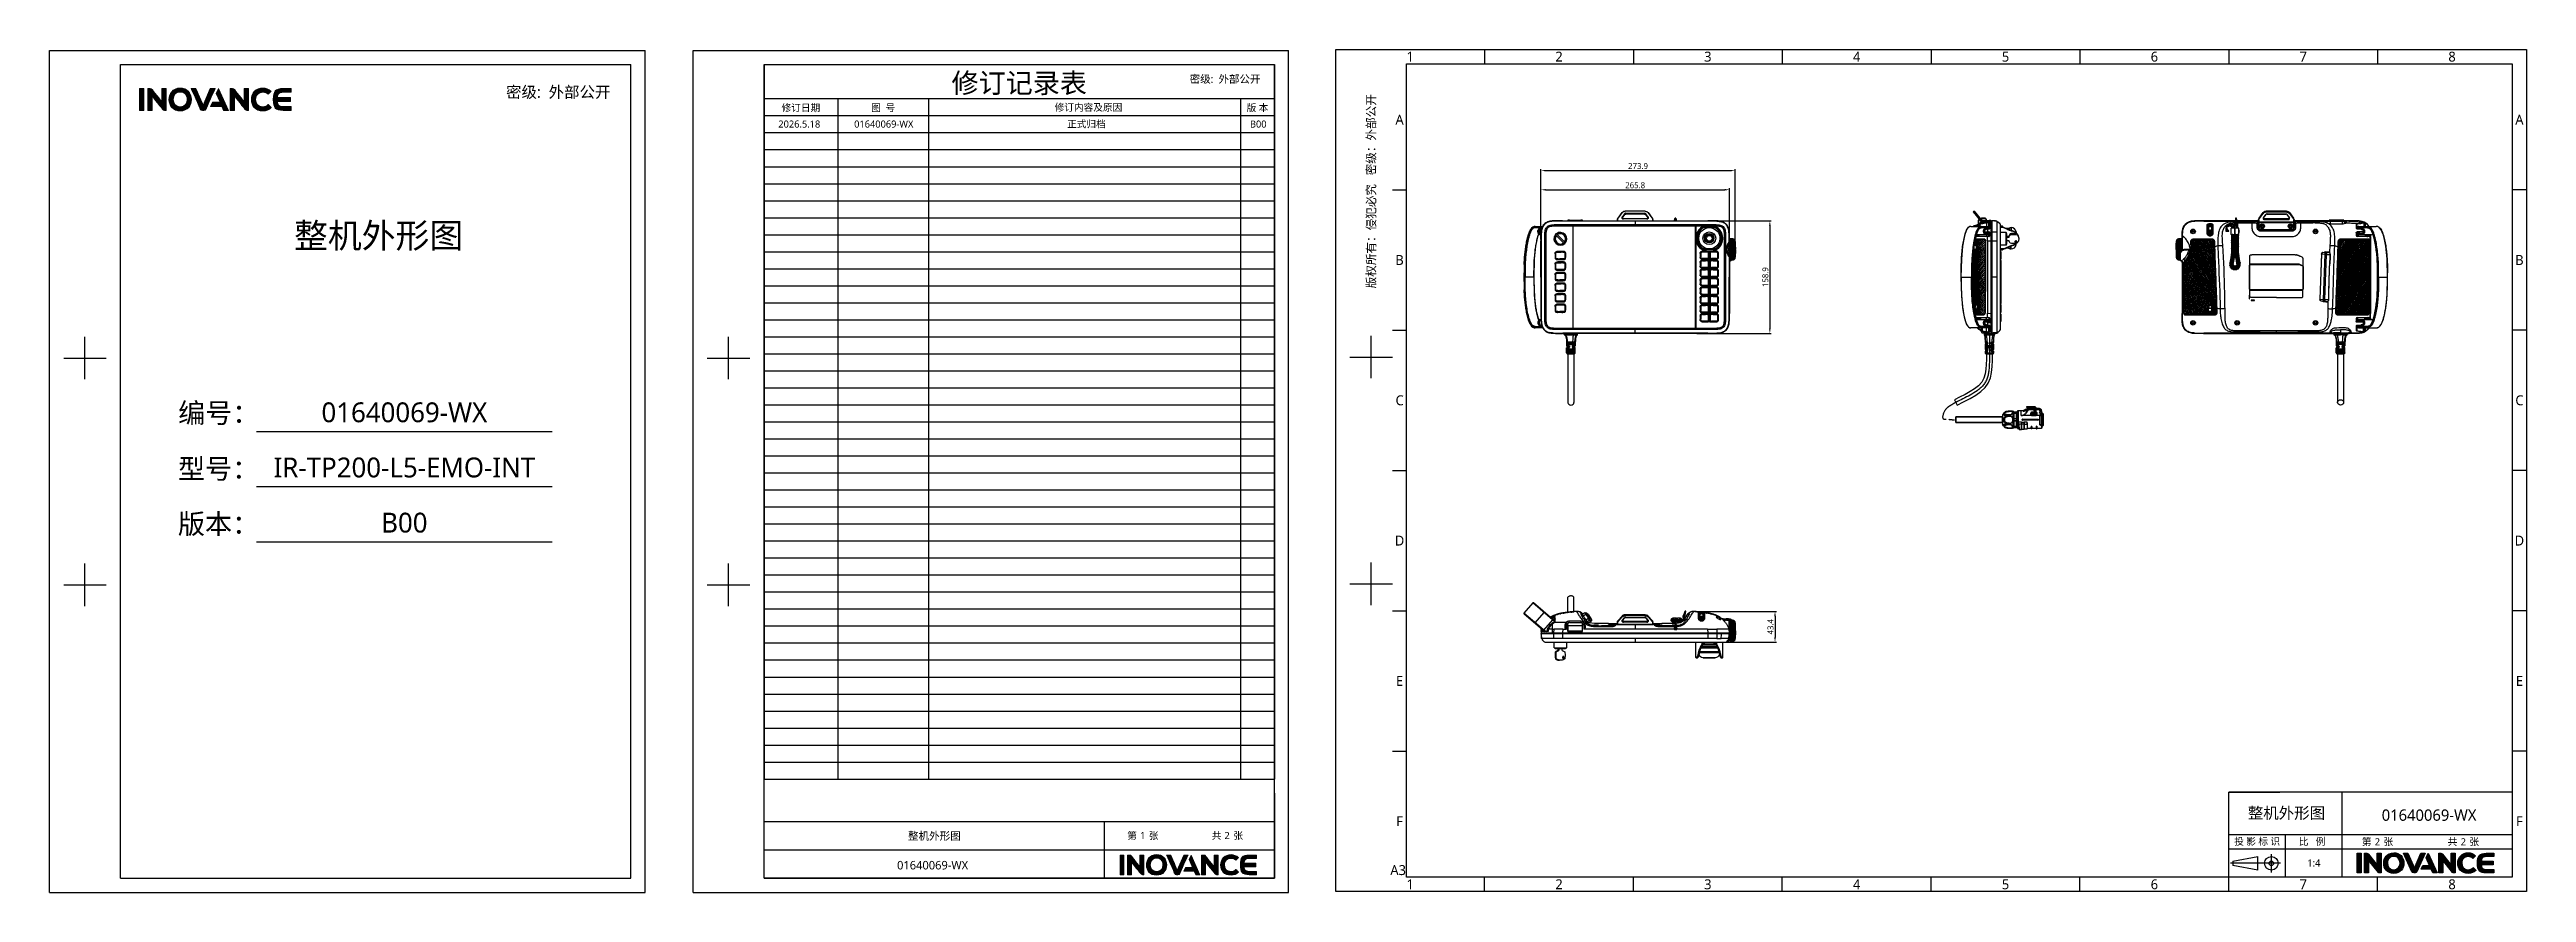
# Model space of a CAD drawing. Header units: millimetres. Extents: x 7426 to 8300, y 123 to 421.
import ezdxf
from ezdxf.enums import TextEntityAlignment as Align

# ---------------------------------------------------------------- set-up
doc = ezdxf.new("R2010")
doc.units = ezdxf.units.MM
doc.linetypes.add('PHANTOM', pattern=[0.8, 0.45, -0.05, 0.1, -0.05, 0.1, -0.05])
for name, color, linetype in [('20_ALL_FEATURES', 7, 'Continuous'), ('多重引线', 7, 'Continuous'), ('尺寸标注', 7, 'Continuous'), ('模板', 7, 'Continuous'), ('端子', 102, 'Continuous'), ('连接线缆', 7, 'Continuous')]:
    doc.layers.add(name, color=color, linetype=linetype)
doc.layers.add('logo-蓝色', color=7, linetype='Continuous', true_color=0x008ccf)
doc.styles.add('微软雅黑', font='msyh.ttc')
doc.dimstyles.new('尺寸标注_1_4比例', dxfattribs={"dimtxt": 2.1, "dimasz": 1.7, "dimexe": 0.5, "dimexo": 0.4, "dimgap": 0.5, "dimtad": 1, "dimdec": 1, "dimlfac": 4, "dimdsep": 46, "dimtxsty": '微软雅黑', "dimcen": 0.09, "dimadec": 0, "dimazin": 0, "dimtp": 0.01, "dimtm": 0.01, "dimtfac": 1, "dimtdec": 1, "dimtofl": 0, "dimtmove": 0, "dimatfit": 3, "dimfxl": 1, "dimtolj": 1, "dimarcsym": 0})

msp = doc.modelspace()

# ---------------------------------------------------------------- texts
at = {"layer": '模板', "char_height": 2.5, "attachment_point": 1, "style": '微软雅黑'}
for s, width, insert in [('2026.5.18', 72.29331, (7683.039, 395.577)), ('01640069-WX', 72.29331, (7709.788, 395.577)), ('正式归档', 72.29331, (7784.884, 395.603)), ('B00', 23.61169, (7849.41, 395.577))]:
    msp.add_mtext_dynamic_manual_height_columns(s, width=width, gutter_width=12.5, heights=[0], dxfattribs=dict(at, insert=insert))

# ---------------------------------------------------------------- blocks, each defined once
blk = doc.blocks.new('图纸')
at = {"layer": 'logo-蓝色'}
h = blk.add_hatch(color=256, dxfattribs=at)
h.dxf.hatch_style = 1
edge = h.paths.add_edge_path()
edge.add_spline(control_points=[(8013.2, 154.8), (8013.2, 154.8), (8019.8, 154.8), (8019.8, 154.8), (8019.8, 154.8), (8019.8, 154.8), (8019.8, 188.2), (8019.8, 188.2), (8019.8, 188.2), (8019.8, 188.2), (8013.2, 188.2), (8013.2, 188.2), (8013.2, 188.2), (8013.2, 188.2), (8013.2, 154.8), (8013.2, 154.8)], knot_values=[0, 0, 0, 0, 0.25, 0.25, 0.25, 0.25, 0.5, 0.5, 0.5, 0.5, 0.75, 0.75, 0.75, 0.75, 1, 1, 1, 1], degree=3, periodic=1)
h = blk.add_hatch(color=256, dxfattribs=at)
h.dxf.hatch_style = 1
edge = h.paths.add_edge_path()
edge.add_spline(control_points=[(8046.9, 188.2), (8046.9, 188.2), (8046.9, 168.1), (8046.9, 168.1), (8046.9, 168.1), (8046.9, 168.1), (8032.2, 186.7), (8032.2, 186.7), (8032.2, 186.7), (8031.5, 187.6), (8030.5, 188.2), (8029.3, 188.2), (8029.3, 188.2), (8029.3, 188.2), (8025.7, 188.2), (8025.7, 188.2), (8025.7, 188.2), (8025.7, 188.2), (8025.7, 154.7), (8025.7, 154.7), (8025.7, 154.7), (8025.7, 154.7), (8032.4, 154.7), (8032.4, 154.7), (8032.4, 154.7), (8032.4, 154.7), (8032.4, 176.6), (8032.4, 176.6), (8032.4, 176.6), (8032.4, 176.6), (8048.9, 155.8), (8048.9, 155.8), (8048.9, 155.8), (8049.4, 155.1), (8050.1, 154.7), (8051, 154.7), (8051, 154.7), (8051, 154.7), (8053.6, 154.7), (8053.6, 154.7), (8053.6, 154.7), (8053.6, 154.7), (8053.6, 188.2), (8053.6, 188.2), (8053.6, 188.2), (8053.6, 188.2), (8046.9, 188.2), (8046.9, 188.2)], knot_values=[0, 0, 0, 0, 0.083333, 0.083333, 0.083333, 0.083333, 0.166667, 0.166667, 0.166667, 0.166667, 0.25, 0.25, 0.25, 0.25, 0.333333, 0.333333, 0.333333, 0.333333, 0.416667, 0.416667, 0.416667, 0.416667, 0.5, 0.5, 0.5, 0.5, 0.583333, 0.583333, 0.583333, 0.583333, 0.666667, 0.666667, 0.666667, 0.666667, 0.75, 0.75, 0.75, 0.75, 0.833333, 0.833333, 0.833333, 0.833333, 0.916667, 0.916667, 0.916667, 0.916667, 1, 1, 1, 1], degree=3, periodic=1)
h = blk.add_hatch(color=256, dxfattribs=at)
h.dxf.hatch_style = 1
edge = h.paths.add_edge_path(flags=16)
edge.add_spline(control_points=[(8067.5, 179.9), (8069.4, 181.8), (8072, 182.8), (8075, 182.8), (8075, 182.8), (8078.1, 182.8), (8080.6, 181.9), (8082.5, 180), (8082.5, 180), (8084.5, 177.9), (8085.7, 174.7), (8085.6, 171.3), (8085.6, 171.3), (8085.5, 165.9), (8082.7, 160.2), (8075, 160.2), (8075, 160.2), (8067.4, 160.2), (8064.5, 165.9), (8064.4, 171.2), (8064.4, 171.2), (8064.3, 174.6), (8065.5, 177.8), (8067.5, 179.9)], knot_values=[0, 0, 0, 0, 0.166667, 0.166667, 0.166667, 0.166667, 0.333333, 0.333333, 0.333333, 0.333333, 0.5, 0.5, 0.5, 0.5, 0.666667, 0.666667, 0.666667, 0.666667, 0.833333, 0.833333, 0.833333, 0.833333, 1, 1, 1, 1], degree=3, periodic=0)
edge = h.paths.add_edge_path()
edge.add_spline(control_points=[(8075, 188.9), (8063.2, 188.9), (8057.9, 179.8), (8057.9, 171.3), (8057.9, 171.3), (8057.9, 166.7), (8059.4, 162.5), (8062.1, 159.4), (8062.1, 159.4), (8065.1, 155.9), (8069.6, 154.1), (8075, 154.1), (8075, 154.1), (8080.4, 154.1), (8084.9, 155.9), (8088, 159.5), (8088, 159.5), (8090.6, 162.5), (8092.1, 166.8), (8092.2, 171.3), (8092.2, 171.3), (8092.2, 176.3), (8090.4, 180.9), (8087.3, 184.1), (8087.3, 184.1), (8084.2, 187.3), (8080, 188.9), (8075, 188.9)], knot_values=[0, 0, 0, 0, 0.142857, 0.142857, 0.142857, 0.142857, 0.285714, 0.285714, 0.285714, 0.285714, 0.428571, 0.428571, 0.428571, 0.428571, 0.571429, 0.571429, 0.571429, 0.571429, 0.714286, 0.714286, 0.714286, 0.714286, 0.857143, 0.857143, 0.857143, 0.857143, 1, 1, 1, 1], degree=3, periodic=0)
h = blk.add_hatch(color=256, dxfattribs=at)
h.dxf.hatch_style = 1
edge = h.paths.add_edge_path()
edge.add_spline(control_points=[(8120.9, 188.2), (8120.9, 188.2), (8110, 162.7), (8110, 162.7), (8110, 162.7), (8110, 162.7), (8099, 188.2), (8099, 188.2), (8099, 188.2), (8099, 188.2), (8091.6, 188.2), (8091.6, 188.2), (8091.6, 188.2), (8091.6, 188.2), (8105.6, 156.9), (8105.6, 156.9), (8105.6, 156.9), (8106.2, 155.7), (8107.5, 154.8), (8108.9, 154.8), (8108.9, 154.8), (8108.9, 154.8), (8108.9, 154.8), (8108.9, 154.8), (8108.9, 154.8), (8108.9, 154.8), (8111, 154.8), (8111, 154.8), (8111, 154.8), (8111, 154.8), (8111, 154.8), (8111, 154.8), (8111, 154.8), (8112.5, 154.8), (8113.7, 155.7), (8114.3, 156.9), (8114.3, 156.9), (8114.3, 156.9), (8128.3, 188.2), (8128.3, 188.2), (8128.3, 188.2), (8128.3, 188.2), (8120.9, 188.2), (8120.9, 188.2)], knot_values=[0, 0, 0, 0, 0.090909, 0.090909, 0.090909, 0.090909, 0.181818, 0.181818, 0.181818, 0.181818, 0.272727, 0.272727, 0.272727, 0.272727, 0.363636, 0.363636, 0.363636, 0.363636, 0.454545, 0.454545, 0.454545, 0.454545, 0.545455, 0.545455, 0.545455, 0.545455, 0.636364, 0.636364, 0.636364, 0.636364, 0.727273, 0.727273, 0.727273, 0.727273, 0.818182, 0.818182, 0.818182, 0.818182, 0.909091, 0.909091, 0.909091, 0.909091, 1, 1, 1, 1], degree=3, periodic=1)
h = blk.add_hatch(color=256, dxfattribs=at)
h.dxf.hatch_style = 1
edge = h.paths.add_edge_path()
edge.add_spline(control_points=[(8133.5, 188.2), (8133.5, 188.2), (8130, 180.4), (8130, 180.4), (8130, 180.4), (8130, 180.4), (8135.7, 167.2), (8135.7, 167.2), (8135.7, 167.2), (8135.7, 167.2), (8124.1, 167.2), (8124.1, 167.2), (8124.1, 167.2), (8124.1, 167.2), (8121.3, 161), (8121.3, 161), (8121.3, 161), (8121.3, 161), (8138.4, 161), (8138.4, 161), (8138.4, 161), (8138.4, 161), (8141.2, 154.8), (8141.2, 154.8), (8141.2, 154.8), (8141.2, 154.8), (8148.4, 154.8), (8148.4, 154.8), (8148.4, 154.8), (8148.4, 154.8), (8133.5, 188.2), (8133.5, 188.2)], knot_values=[0, 0, 0, 0, 0.125, 0.125, 0.125, 0.125, 0.25, 0.25, 0.25, 0.25, 0.375, 0.375, 0.375, 0.375, 0.5, 0.5, 0.5, 0.5, 0.625, 0.625, 0.625, 0.625, 0.75, 0.75, 0.75, 0.75, 0.875, 0.875, 0.875, 0.875, 1, 1, 1, 1], degree=3, periodic=1)
h = blk.add_hatch(color=256, dxfattribs=at)
h.dxf.hatch_style = 1
edge = h.paths.add_edge_path()
edge.add_spline(control_points=[(8172.4, 188.2), (8172.4, 188.2), (8172.4, 168.1), (8172.4, 168.1), (8172.4, 168.1), (8172.4, 168.1), (8157.7, 186.7), (8157.7, 186.7), (8157.7, 186.7), (8157, 187.6), (8156, 188.2), (8154.8, 188.2), (8154.8, 188.2), (8154.8, 188.2), (8151.2, 188.2), (8151.2, 188.2), (8151.2, 188.2), (8151.2, 188.2), (8151.2, 154.7), (8151.2, 154.7), (8151.2, 154.7), (8151.2, 154.7), (8157.9, 154.7), (8157.9, 154.7), (8157.9, 154.7), (8157.9, 154.7), (8157.9, 176.6), (8157.9, 176.6), (8157.9, 176.6), (8157.9, 176.6), (8174.4, 155.8), (8174.4, 155.8), (8174.4, 155.8), (8174.9, 155.1), (8175.6, 154.7), (8176.5, 154.7), (8176.5, 154.7), (8176.5, 154.7), (8179.1, 154.7), (8179.1, 154.7), (8179.1, 154.7), (8179.1, 154.7), (8179.1, 188.2), (8179.1, 188.2), (8179.1, 188.2), (8179.1, 188.2), (8172.4, 188.2), (8172.4, 188.2)], knot_values=[0, 0, 0, 0, 0.083333, 0.083333, 0.083333, 0.083333, 0.166667, 0.166667, 0.166667, 0.166667, 0.25, 0.25, 0.25, 0.25, 0.333333, 0.333333, 0.333333, 0.333333, 0.416667, 0.416667, 0.416667, 0.416667, 0.5, 0.5, 0.5, 0.5, 0.583333, 0.583333, 0.583333, 0.583333, 0.666667, 0.666667, 0.666667, 0.666667, 0.75, 0.75, 0.75, 0.75, 0.833333, 0.833333, 0.833333, 0.833333, 0.916667, 0.916667, 0.916667, 0.916667, 1, 1, 1, 1], degree=3, periodic=1)
h = blk.add_hatch(color=256, dxfattribs=at)
h.dxf.hatch_style = 1
edge = h.paths.add_edge_path()
edge.add_spline(control_points=[(8209.2, 163.6), (8207.2, 161.6), (8204.1, 160.3), (8201.1, 160.3), (8201.1, 160.3), (8193, 160.3), (8190, 166), (8190, 171.3), (8190, 171.3), (8189.9, 174.5), (8191.1, 177.5), (8193.1, 179.5), (8193.1, 179.5), (8195.1, 181.5), (8197.8, 182.5), (8201.1, 182.5), (8201.1, 182.5), (8204.1, 182.5), (8206.9, 181.5), (8208.9, 179.5), (8208.9, 179.5), (8208.9, 179.5), (8209.1, 179.3), (8209.1, 179.3), (8209.1, 179.3), (8209.1, 179.3), (8213.5, 183.6), (8213.5, 183.6), (8213.5, 183.6), (8213.5, 183.6), (8213.4, 183.8), (8213.4, 183.8), (8213.4, 183.8), (8210, 187.1), (8205.7, 188.9), (8201.1, 188.9), (8201.1, 188.9), (8195.9, 188.9), (8191.5, 187.2), (8188.3, 184), (8188.3, 184), (8185.2, 180.8), (8183.4, 176.2), (8183.4, 171.3), (8183.4, 171.3), (8183.4, 166.7), (8184.9, 162.5), (8187.6, 159.4), (8187.6, 159.4), (8190.8, 155.9), (8195.4, 154.1), (8201.1, 154.1), (8201.1, 154.1), (8206.1, 154.1), (8210.5, 155.8), (8213.8, 159), (8213.8, 159), (8213.8, 159), (8213.9, 159.2), (8213.9, 159.2), (8213.9, 159.2), (8213.9, 159.2), (8209.4, 163.8), (8209.4, 163.8), (8209.4, 163.8), (8209.4, 163.8), (8209.2, 163.6), (8209.2, 163.6)], knot_values=[0, 0, 0, 0, 0.058824, 0.058824, 0.058824, 0.058824, 0.117647, 0.117647, 0.117647, 0.117647, 0.176471, 0.176471, 0.176471, 0.176471, 0.235294, 0.235294, 0.235294, 0.235294, 0.294118, 0.294118, 0.294118, 0.294118, 0.352941, 0.352941, 0.352941, 0.352941, 0.411765, 0.411765, 0.411765, 0.411765, 0.470588, 0.470588, 0.470588, 0.470588, 0.529412, 0.529412, 0.529412, 0.529412, 0.588235, 0.588235, 0.588235, 0.588235, 0.647059, 0.647059, 0.647059, 0.647059, 0.705882, 0.705882, 0.705882, 0.705882, 0.764706, 0.764706, 0.764706, 0.764706, 0.823529, 0.823529, 0.823529, 0.823529, 0.882353, 0.882353, 0.882353, 0.882353, 0.941176, 0.941176, 0.941176, 0.941176, 1, 1, 1, 1], degree=3, periodic=0)
h = blk.add_hatch(color=256, dxfattribs=at)
h.dxf.hatch_style = 1
edge = h.paths.add_edge_path()
edge.add_spline(control_points=[(8231.8, 182.4), (8231.8, 182.4), (8244.3, 182.4), (8244.3, 182.4), (8244.3, 182.4), (8244.3, 182.4), (8244.3, 188.2), (8244.3, 188.2), (8244.3, 188.2), (8244.3, 188.2), (8231.7, 188.2), (8231.7, 188.2), (8231.7, 188.2), (8220, 188.2), (8216.8, 183.7), (8216.8, 171.9), (8216.8, 171.9), (8216.8, 171.9), (8216.8, 171.5), (8216.8, 171.5), (8216.8, 171.5), (8216.8, 171.5), (8216.8, 171.5), (8216.8, 171.5), (8216.8, 171.5), (8216.8, 171.5), (8216.8, 171.5), (8216.8, 171.5), (8216.8, 171.5), (8216.8, 171.5), (8216.8, 171.5), (8216.8, 171.5), (8216.8, 171.5), (8216.8, 171.5), (8216.8, 171), (8216.8, 171), (8216.8, 171), (8216.8, 159.2), (8220, 154.8), (8231.7, 154.8), (8231.7, 154.8), (8231.7, 154.8), (8244.3, 154.8), (8244.3, 154.8), (8244.3, 154.8), (8244.3, 154.8), (8244.3, 160.6), (8244.3, 160.6), (8244.3, 160.6), (8244.3, 160.6), (8231.8, 160.6), (8231.8, 160.6), (8231.8, 160.6), (8228.8, 160.6), (8226.4, 161.1), (8225, 162.7), (8225, 162.7), (8223.9, 164), (8223.4, 166), (8223.3, 168.4), (8223.3, 168.4), (8223.3, 168.4), (8243.2, 168.4), (8243.2, 168.4), (8243.2, 168.4), (8243.2, 168.4), (8243.2, 171.5), (8243.2, 171.5), (8243.2, 171.5), (8243.2, 171.5), (8243.2, 174.6), (8243.2, 174.6), (8243.2, 174.6), (8243.2, 174.6), (8223.3, 174.6), (8223.3, 174.6), (8223.3, 174.6), (8223.4, 176.9), (8223.9, 178.9), (8225, 180.2), (8225, 180.2), (8226.4, 181.8), (8228.8, 182.4), (8231.8, 182.4)], knot_values=[0, 0, 0, 0, 0.047619, 0.047619, 0.047619, 0.047619, 0.095238, 0.095238, 0.095238, 0.095238, 0.142857, 0.142857, 0.142857, 0.142857, 0.190476, 0.190476, 0.190476, 0.190476, 0.238095, 0.238095, 0.238095, 0.238095, 0.285714, 0.285714, 0.285714, 0.285714, 0.333333, 0.333333, 0.333333, 0.333333, 0.380952, 0.380952, 0.380952, 0.380952, 0.428571, 0.428571, 0.428571, 0.428571, 0.47619, 0.47619, 0.47619, 0.47619, 0.52381, 0.52381, 0.52381, 0.52381, 0.571429, 0.571429, 0.571429, 0.571429, 0.619048, 0.619048, 0.619048, 0.619048, 0.666667, 0.666667, 0.666667, 0.666667, 0.714286, 0.714286, 0.714286, 0.714286, 0.761905, 0.761905, 0.761905, 0.761905, 0.809524, 0.809524, 0.809524, 0.809524, 0.857143, 0.857143, 0.857143, 0.857143, 0.904762, 0.904762, 0.904762, 0.904762, 0.952381, 0.952381, 0.952381, 0.952381, 1, 1, 1, 1], degree=3, periodic=0)
at = {"color": 2}
for p, q in [((6535.7, 1549.2), (6535.7, 1525.2)), ((6787.7, 1549.2), (6787.7, 1525.2)), ((7039.7, 1549.2), (7039.7, 1525.2)), ((7291.7, 1549.2), (7291.7, 1525.2)), ((7543.7, 1549.2), (7543.7, 1525.2)), ((7795.7, 1549.2), (7795.7, 1525.2)), ((8047.7, 1549.2), (8047.7, 1525.2)), ((6379.7, 1311.6), (6403.7, 1311.6)), ((8299.7, 1311.6), (8275.7, 1311.6)), ((6343.7, 992.4), (6343.7, 1064.4)), ((6379.7, 1074), (6403.7, 1074)), ((8299.7, 1074), (8275.7, 1074)), ((6307.7, 1028.4), (6379.7, 1028.4)), ((6379.7, 836.4), (6403.7, 836.4)), ((8299.7, 836.4), (8275.7, 836.4)), ((6343.7, 608.4), (6343.7, 680.4)), ((6307.7, 644.4), (6379.7, 644.4)), ((6379.7, 598.8), (6403.7, 598.8)), ((8299.7, 598.8), (8275.7, 598.8)), ((6379.7, 361.2), (6403.7, 361.2)), ((8299.7, 361.2), (8275.7, 361.2)), ((8275.7, 291.6), (7795.7, 291.6)), ((7795.7, 147.6), (7795.7, 291.6)), ((7795.7, 291.6), (7882.1, 291.6)), ((7987.7, 147.6), (7987.7, 291.6)), ((7795.7, 147.6), (7795.7, 219.6)), ((7795.7, 219.6), (7882.1, 219.6)), ((7795.7, 219.6), (8275.7, 219.6)), ((7891.7, 147.6), (7891.7, 219.6)), ((7795.7, 195.6), (7987.7, 195.6)), ((7883.1, 171.1), (7798.6, 171.1)), ((7802.5, 175), (7844.7, 182.6)), ((7802.5, 175), (7802.5, 167.3)), ((7844.7, 159.6), (7844.7, 182.6)), ((7867.8, 155.8), (7867.8, 186.5)), ((6535.7, 123.6), (6535.7, 147.6)), ((6787.7, 123.6), (6787.7, 147.6)), ((7039.7, 123.6), (7039.7, 147.6)), ((7291.7, 123.6), (7291.7, 147.6)), ((7543.7, 123.6), (7543.7, 147.6)), ((7795.7, 123.6), (7795.7, 147.6)), ((7844.7, 159.6), (7802.5, 167.3)), ((8047.7, 123.6), (8047.7, 147.6))]:
    blk.add_line(p, q, dxfattribs=at)
for points in [[(6283.7, 123.6), (6283.7, 1549.2), (8299.7, 1549.2), (8299.7, 123.6)], [(6403.7, 147.6), (6403.7, 1525.2), (8275.7, 1525.2), (8275.7, 147.6)], [(7987.7, 195.6), (8275.7, 195.6), (8275.7, 147.6), (7987.7, 147.6)]]:
    blk.add_lwpolyline(points, close=True, dxfattribs=at)
for radius in [11.5, 3.84]:
    blk.add_circle((7867.8, 171.1), radius, dxfattribs=at)
at = {"layer": 'logo-蓝色'}
for points, knots in [([(8013.2, 154.8), (8013.2, 154.8), (8019.8, 154.8), (8019.8, 154.8), (8019.8, 154.8), (8019.8, 154.8), (8019.8, 188.2), (8019.8, 188.2), (8019.8, 188.2), (8019.8, 188.2), (8013.2, 188.2), (8013.2, 188.2), (8013.2, 188.2), (8013.2, 188.2), (8013.2, 154.8), (8013.2, 154.8)], [0, 0, 0, 0, 0.25, 0.25, 0.25, 0.25, 0.5, 0.5, 0.5, 0.5, 0.75, 0.75, 0.75, 0.75, 1, 1, 1, 1]), ([(8046.9, 188.2), (8046.9, 188.2), (8046.9, 168.1), (8046.9, 168.1), (8046.9, 168.1), (8046.9, 168.1), (8032.2, 186.7), (8032.2, 186.7), (8032.2, 186.7), (8031.5, 187.6), (8030.5, 188.2), (8029.3, 188.2), (8029.3, 188.2), (8029.3, 188.2), (8025.7, 188.2), (8025.7, 188.2), (8025.7, 188.2), (8025.7, 188.2), (8025.7, 154.7), (8025.7, 154.7), (8025.7, 154.7), (8025.7, 154.7), (8032.4, 154.7), (8032.4, 154.7), (8032.4, 154.7), (8032.4, 154.7), (8032.4, 176.6), (8032.4, 176.6), (8032.4, 176.6), (8032.4, 176.6), (8048.9, 155.8), (8048.9, 155.8), (8048.9, 155.8), (8049.4, 155.1), (8050.1, 154.7), (8051, 154.7), (8051, 154.7), (8051, 154.7), (8053.6, 154.7), (8053.6, 154.7), (8053.6, 154.7), (8053.6, 154.7), (8053.6, 188.2), (8053.6, 188.2), (8053.6, 188.2), (8053.6, 188.2), (8046.9, 188.2), (8046.9, 188.2)], [0, 0, 0, 0, 0.083333, 0.083333, 0.083333, 0.083333, 0.166667, 0.166667, 0.166667, 0.166667, 0.25, 0.25, 0.25, 0.25, 0.333333, 0.333333, 0.333333, 0.333333, 0.416667, 0.416667, 0.416667, 0.416667, 0.5, 0.5, 0.5, 0.5, 0.583333, 0.583333, 0.583333, 0.583333, 0.666667, 0.666667, 0.666667, 0.666667, 0.75, 0.75, 0.75, 0.75, 0.833333, 0.833333, 0.833333, 0.833333, 0.916667, 0.916667, 0.916667, 0.916667, 1, 1, 1, 1]), ([(8075, 188.9), (8063.2, 188.9), (8057.9, 179.8), (8057.9, 171.3), (8057.9, 171.3), (8057.9, 166.7), (8059.4, 162.5), (8062.1, 159.4), (8062.1, 159.4), (8065.1, 155.9), (8069.6, 154.1), (8075, 154.1), (8075, 154.1), (8080.4, 154.1), (8084.9, 155.9), (8088, 159.5), (8088, 159.5), (8090.6, 162.5), (8092.1, 166.8), (8092.2, 171.3), (8092.2, 171.3), (8092.2, 176.3), (8090.4, 180.9), (8087.3, 184.1), (8087.3, 184.1), (8084.2, 187.3), (8080, 188.9), (8075, 188.9)], [0, 0, 0, 0, 0.142857, 0.142857, 0.142857, 0.142857, 0.285714, 0.285714, 0.285714, 0.285714, 0.428571, 0.428571, 0.428571, 0.428571, 0.571429, 0.571429, 0.571429, 0.571429, 0.714286, 0.714286, 0.714286, 0.714286, 0.857143, 0.857143, 0.857143, 0.857143, 1, 1, 1, 1]), ([(8067.5, 179.9), (8069.4, 181.8), (8072, 182.8), (8075, 182.8), (8075, 182.8), (8078.1, 182.8), (8080.6, 181.9), (8082.5, 180), (8082.5, 180), (8084.5, 177.9), (8085.7, 174.7), (8085.6, 171.3), (8085.6, 171.3), (8085.5, 165.9), (8082.7, 160.2), (8075, 160.2), (8075, 160.2), (8067.4, 160.2), (8064.5, 165.9), (8064.4, 171.2), (8064.4, 171.2), (8064.3, 174.6), (8065.5, 177.8), (8067.5, 179.9)], [0, 0, 0, 0, 0.166667, 0.166667, 0.166667, 0.166667, 0.333333, 0.333333, 0.333333, 0.333333, 0.5, 0.5, 0.5, 0.5, 0.666667, 0.666667, 0.666667, 0.666667, 0.833333, 0.833333, 0.833333, 0.833333, 1, 1, 1, 1]), ([(8120.9, 188.2), (8120.9, 188.2), (8110, 162.7), (8110, 162.7), (8110, 162.7), (8110, 162.7), (8099, 188.2), (8099, 188.2), (8099, 188.2), (8099, 188.2), (8091.6, 188.2), (8091.6, 188.2), (8091.6, 188.2), (8091.6, 188.2), (8105.6, 156.9), (8105.6, 156.9), (8105.6, 156.9), (8106.2, 155.7), (8107.5, 154.8), (8108.9, 154.8), (8108.9, 154.8), (8108.9, 154.8), (8108.9, 154.8), (8108.9, 154.8), (8108.9, 154.8), (8108.9, 154.8), (8111, 154.8), (8111, 154.8), (8111, 154.8), (8111, 154.8), (8111, 154.8), (8111, 154.8), (8111, 154.8), (8112.5, 154.8), (8113.7, 155.7), (8114.3, 156.9), (8114.3, 156.9), (8114.3, 156.9), (8128.3, 188.2), (8128.3, 188.2), (8128.3, 188.2), (8128.3, 188.2), (8120.9, 188.2), (8120.9, 188.2)], [0, 0, 0, 0, 0.090909, 0.090909, 0.090909, 0.090909, 0.181818, 0.181818, 0.181818, 0.181818, 0.272727, 0.272727, 0.272727, 0.272727, 0.363636, 0.363636, 0.363636, 0.363636, 0.454545, 0.454545, 0.454545, 0.454545, 0.545455, 0.545455, 0.545455, 0.545455, 0.636364, 0.636364, 0.636364, 0.636364, 0.727273, 0.727273, 0.727273, 0.727273, 0.818182, 0.818182, 0.818182, 0.818182, 0.909091, 0.909091, 0.909091, 0.909091, 1, 1, 1, 1]), ([(8133.5, 188.2), (8133.5, 188.2), (8130, 180.4), (8130, 180.4), (8130, 180.4), (8130, 180.4), (8135.7, 167.2), (8135.7, 167.2), (8135.7, 167.2), (8135.7, 167.2), (8124.1, 167.2), (8124.1, 167.2), (8124.1, 167.2), (8124.1, 167.2), (8121.3, 161), (8121.3, 161), (8121.3, 161), (8121.3, 161), (8138.4, 161), (8138.4, 161), (8138.4, 161), (8138.4, 161), (8141.2, 154.8), (8141.2, 154.8), (8141.2, 154.8), (8141.2, 154.8), (8148.4, 154.8), (8148.4, 154.8), (8148.4, 154.8), (8148.4, 154.8), (8133.5, 188.2), (8133.5, 188.2)], [0, 0, 0, 0, 0.125, 0.125, 0.125, 0.125, 0.25, 0.25, 0.25, 0.25, 0.375, 0.375, 0.375, 0.375, 0.5, 0.5, 0.5, 0.5, 0.625, 0.625, 0.625, 0.625, 0.75, 0.75, 0.75, 0.75, 0.875, 0.875, 0.875, 0.875, 1, 1, 1, 1]), ([(8172.4, 188.2), (8172.4, 188.2), (8172.4, 168.1), (8172.4, 168.1), (8172.4, 168.1), (8172.4, 168.1), (8157.7, 186.7), (8157.7, 186.7), (8157.7, 186.7), (8157, 187.6), (8156, 188.2), (8154.8, 188.2), (8154.8, 188.2), (8154.8, 188.2), (8151.2, 188.2), (8151.2, 188.2), (8151.2, 188.2), (8151.2, 188.2), (8151.2, 154.7), (8151.2, 154.7), (8151.2, 154.7), (8151.2, 154.7), (8157.9, 154.7), (8157.9, 154.7), (8157.9, 154.7), (8157.9, 154.7), (8157.9, 176.6), (8157.9, 176.6), (8157.9, 176.6), (8157.9, 176.6), (8174.4, 155.8), (8174.4, 155.8), (8174.4, 155.8), (8174.9, 155.1), (8175.6, 154.7), (8176.5, 154.7), (8176.5, 154.7), (8176.5, 154.7), (8179.1, 154.7), (8179.1, 154.7), (8179.1, 154.7), (8179.1, 154.7), (8179.1, 188.2), (8179.1, 188.2), (8179.1, 188.2), (8179.1, 188.2), (8172.4, 188.2), (8172.4, 188.2)], [0, 0, 0, 0, 0.083333, 0.083333, 0.083333, 0.083333, 0.166667, 0.166667, 0.166667, 0.166667, 0.25, 0.25, 0.25, 0.25, 0.333333, 0.333333, 0.333333, 0.333333, 0.416667, 0.416667, 0.416667, 0.416667, 0.5, 0.5, 0.5, 0.5, 0.583333, 0.583333, 0.583333, 0.583333, 0.666667, 0.666667, 0.666667, 0.666667, 0.75, 0.75, 0.75, 0.75, 0.833333, 0.833333, 0.833333, 0.833333, 0.916667, 0.916667, 0.916667, 0.916667, 1, 1, 1, 1]), ([(8209.2, 163.6), (8207.2, 161.6), (8204.1, 160.3), (8201.1, 160.3), (8201.1, 160.3), (8193, 160.3), (8190, 166), (8190, 171.3), (8190, 171.3), (8189.9, 174.5), (8191.1, 177.5), (8193.1, 179.5), (8193.1, 179.5), (8195.1, 181.5), (8197.8, 182.5), (8201.1, 182.5), (8201.1, 182.5), (8204.1, 182.5), (8206.9, 181.5), (8208.9, 179.5), (8208.9, 179.5), (8208.9, 179.5), (8209.1, 179.3), (8209.1, 179.3), (8209.1, 179.3), (8209.1, 179.3), (8213.5, 183.6), (8213.5, 183.6), (8213.5, 183.6), (8213.5, 183.6), (8213.4, 183.8), (8213.4, 183.8), (8213.4, 183.8), (8210, 187.1), (8205.7, 188.9), (8201.1, 188.9), (8201.1, 188.9), (8195.9, 188.9), (8191.5, 187.2), (8188.3, 184), (8188.3, 184), (8185.2, 180.8), (8183.4, 176.2), (8183.4, 171.3), (8183.4, 171.3), (8183.4, 166.7), (8184.9, 162.5), (8187.6, 159.4), (8187.6, 159.4), (8190.8, 155.9), (8195.4, 154.1), (8201.1, 154.1), (8201.1, 154.1), (8206.1, 154.1), (8210.5, 155.8), (8213.8, 159), (8213.8, 159), (8213.8, 159), (8213.9, 159.2), (8213.9, 159.2), (8213.9, 159.2), (8213.9, 159.2), (8209.4, 163.8), (8209.4, 163.8), (8209.4, 163.8), (8209.4, 163.8), (8209.2, 163.6), (8209.2, 163.6)], [0, 0, 0, 0, 0.058824, 0.058824, 0.058824, 0.058824, 0.117647, 0.117647, 0.117647, 0.117647, 0.176471, 0.176471, 0.176471, 0.176471, 0.235294, 0.235294, 0.235294, 0.235294, 0.294118, 0.294118, 0.294118, 0.294118, 0.352941, 0.352941, 0.352941, 0.352941, 0.411765, 0.411765, 0.411765, 0.411765, 0.470588, 0.470588, 0.470588, 0.470588, 0.529412, 0.529412, 0.529412, 0.529412, 0.588235, 0.588235, 0.588235, 0.588235, 0.647059, 0.647059, 0.647059, 0.647059, 0.705882, 0.705882, 0.705882, 0.705882, 0.764706, 0.764706, 0.764706, 0.764706, 0.823529, 0.823529, 0.823529, 0.823529, 0.882353, 0.882353, 0.882353, 0.882353, 0.941176, 0.941176, 0.941176, 0.941176, 1, 1, 1, 1]), ([(8231.8, 182.4), (8231.8, 182.4), (8244.3, 182.4), (8244.3, 182.4), (8244.3, 182.4), (8244.3, 182.4), (8244.3, 188.2), (8244.3, 188.2), (8244.3, 188.2), (8244.3, 188.2), (8231.7, 188.2), (8231.7, 188.2), (8231.7, 188.2), (8220, 188.2), (8216.8, 183.7), (8216.8, 171.9), (8216.8, 171.9), (8216.8, 171.9), (8216.8, 171.5), (8216.8, 171.5), (8216.8, 171.5), (8216.8, 171.5), (8216.8, 171.5), (8216.8, 171.5), (8216.8, 171.5), (8216.8, 171.5), (8216.8, 171.5), (8216.8, 171.5), (8216.8, 171.5), (8216.8, 171.5), (8216.8, 171.5), (8216.8, 171.5), (8216.8, 171.5), (8216.8, 171.5), (8216.8, 171), (8216.8, 171), (8216.8, 171), (8216.8, 159.2), (8220, 154.8), (8231.7, 154.8), (8231.7, 154.8), (8231.7, 154.8), (8244.3, 154.8), (8244.3, 154.8), (8244.3, 154.8), (8244.3, 154.8), (8244.3, 160.6), (8244.3, 160.6), (8244.3, 160.6), (8244.3, 160.6), (8231.8, 160.6), (8231.8, 160.6), (8231.8, 160.6), (8228.8, 160.6), (8226.4, 161.1), (8225, 162.7), (8225, 162.7), (8223.9, 164), (8223.4, 166), (8223.3, 168.4), (8223.3, 168.4), (8223.3, 168.4), (8243.2, 168.4), (8243.2, 168.4), (8243.2, 168.4), (8243.2, 168.4), (8243.2, 171.5), (8243.2, 171.5), (8243.2, 171.5), (8243.2, 171.5), (8243.2, 174.6), (8243.2, 174.6), (8243.2, 174.6), (8243.2, 174.6), (8223.3, 174.6), (8223.3, 174.6), (8223.3, 174.6), (8223.4, 176.9), (8223.9, 178.9), (8225, 180.2), (8225, 180.2), (8226.4, 181.8), (8228.8, 182.4), (8231.8, 182.4)], [0, 0, 0, 0, 0.047619, 0.047619, 0.047619, 0.047619, 0.095238, 0.095238, 0.095238, 0.095238, 0.142857, 0.142857, 0.142857, 0.142857, 0.190476, 0.190476, 0.190476, 0.190476, 0.238095, 0.238095, 0.238095, 0.238095, 0.285714, 0.285714, 0.285714, 0.285714, 0.333333, 0.333333, 0.333333, 0.333333, 0.380952, 0.380952, 0.380952, 0.380952, 0.428571, 0.428571, 0.428571, 0.428571, 0.47619, 0.47619, 0.47619, 0.47619, 0.52381, 0.52381, 0.52381, 0.52381, 0.571429, 0.571429, 0.571429, 0.571429, 0.619048, 0.619048, 0.619048, 0.619048, 0.666667, 0.666667, 0.666667, 0.666667, 0.714286, 0.714286, 0.714286, 0.714286, 0.761905, 0.761905, 0.761905, 0.761905, 0.809524, 0.809524, 0.809524, 0.809524, 0.857143, 0.857143, 0.857143, 0.857143, 0.904762, 0.904762, 0.904762, 0.904762, 0.952381, 0.952381, 0.952381, 0.952381, 1, 1, 1, 1])]:
    blk.add_open_spline(points, degree=3, knots=knots, dxfattribs=at)
at = {"color": 2, "style": '微软雅黑'}
for s, height, p in [('1', 16.8, (6409.7, 1537.2)), ('2', 16.8, (6661.7, 1537.2)), ('3', 16.8, (6913.7, 1537.2)), ('4', 16.8, (7165.7, 1537.2)), ('5', 16.8, (7417.7, 1537.2)), ('6', 16.8, (7669.7, 1537.2)), ('7', 16.8, (7921.7, 1537.2)), ('8', 16.8, (8173.7, 1537.2)), ('A', 16.8, (6391.7, 1430.4)), ('A', 16.8, (8287.7, 1430.4)), ('B', 16.8, (6391.7, 1192.8)), ('B', 16.8, (8287.7, 1192.8)), ('C', 16.8, (6391.7, 955.2)), ('C', 16.8, (8287.7, 955.2)), ('D', 16.8, (6391.7, 717.6)), ('D', 16.8, (8287.7, 717.6)), ('E', 16.8, (6391.7, 480)), ('E', 16.8, (8287.7, 480)), ('F', 16.8, (6391.7, 242.4)), ('投 影 标 识', 12, (7843.7, 208.2)), ('比   例', 12, (7936.7, 207.9)), ('第     张', 12, (8047.5, 207.6)), ('共     张', 12, (8192.8, 207.6)), ('F', 16.8, (8287.7, 242.4)), ('A3', 16.8, (6389.3, 159.6)), ('1', 16.8, (6409.7, 135.6)), ('2', 16.8, (6661.7, 135.6)), ('3', 16.8, (6913.7, 135.6)), ('4', 16.8, (7165.7, 135.6)), ('5', 16.8, (7417.7, 135.6)), ('6', 16.8, (7669.7, 135.6)), ('7', 16.8, (7921.7, 135.6)), ('8', 16.8, (8173.7, 135.6))]:
    blk.add_text(s, height=height, dxfattribs=at).set_placement(p, align=Align.MIDDLE_CENTER)
blk.add_text('版权所有：侵犯必究   密级：外部公开', height=14.4, rotation=90, dxfattribs=at).set_placement((6343.7, 1309.2), align=Align.MIDDLE_CENTER)
blk.add_attdef('整机外形图', text='', height=19.2, dxfattribs=at).set_placement((7893.3, 256.6), align=Align.MIDDLE)
at = {"color": 7, "style": '微软雅黑'}
for tag, height, p in [('编号', 19.2, (8134.8, 252.7)), ('比例', 12, (7939.7, 171.6))]:
    blk.add_attdef(tag, text='', height=height, dxfattribs=at).set_placement(p, align=Align.MIDDLE)
at = {"style": '微软雅黑'}
for tag, p in [('当前页', (8047.3, 207.6)), ('总页数', (8192.8, 207.6))]:
    blk.add_attdef(tag, text='', height=12, dxfattribs=at).set_placement(p, align=Align.MIDDLE)
blk = doc.blocks.new('修订记录')
at = {"layer": 'logo-蓝色'}
h = blk.add_hatch(color=256, dxfattribs=at)
h.dxf.hatch_style = 1
edge = h.paths.add_edge_path()
edge.add_spline(control_points=[(7803.59, 129.48), (7803.59, 129.48), (7804.96, 129.48), (7804.96, 129.48), (7804.96, 129.48), (7804.96, 129.48), (7804.96, 136.43), (7804.96, 136.43), (7804.96, 136.43), (7804.96, 136.43), (7803.59, 136.43), (7803.59, 136.43), (7803.59, 136.43), (7803.59, 136.43), (7803.59, 129.48), (7803.59, 129.48)], knot_values=[0, 0, 0, 0, 0.25, 0.25, 0.25, 0.25, 0.5, 0.5, 0.5, 0.5, 0.75, 0.75, 0.75, 0.75, 1, 1, 1, 1], degree=3, periodic=1)
h = blk.add_hatch(color=256, dxfattribs=at)
h.dxf.hatch_style = 1
edge = h.paths.add_edge_path()
edge.add_spline(control_points=[(7810.61, 136.44), (7810.61, 136.44), (7810.61, 132.25), (7810.61, 132.25), (7810.61, 132.25), (7810.61, 132.25), (7807.54, 136.13), (7807.54, 136.13), (7807.54, 136.13), (7807.4, 136.31), (7807.19, 136.43), (7806.95, 136.43), (7806.95, 136.43), (7806.95, 136.43), (7806.19, 136.43), (7806.19, 136.43), (7806.19, 136.43), (7806.19, 136.43), (7806.19, 129.47), (7806.19, 129.47), (7806.19, 129.47), (7806.19, 129.47), (7807.58, 129.47), (7807.58, 129.47), (7807.58, 129.47), (7807.58, 129.47), (7807.58, 134.02), (7807.58, 134.02), (7807.58, 134.02), (7807.58, 134.02), (7811.02, 129.68), (7811.02, 129.68), (7811.02, 129.68), (7811.12, 129.55), (7811.28, 129.47), (7811.45, 129.47), (7811.45, 129.47), (7811.45, 129.47), (7812, 129.47), (7812, 129.47), (7812, 129.47), (7812, 129.47), (7812, 136.44), (7812, 136.44), (7812, 136.44), (7812, 136.44), (7810.61, 136.44), (7810.61, 136.44)], knot_values=[0, 0, 0, 0, 0.083333, 0.083333, 0.083333, 0.083333, 0.166667, 0.166667, 0.166667, 0.166667, 0.25, 0.25, 0.25, 0.25, 0.333333, 0.333333, 0.333333, 0.333333, 0.416667, 0.416667, 0.416667, 0.416667, 0.5, 0.5, 0.5, 0.5, 0.583333, 0.583333, 0.583333, 0.583333, 0.666667, 0.666667, 0.666667, 0.666667, 0.75, 0.75, 0.75, 0.75, 0.833333, 0.833333, 0.833333, 0.833333, 0.916667, 0.916667, 0.916667, 0.916667, 1, 1, 1, 1], degree=3, periodic=1)
h = blk.add_hatch(color=256, dxfattribs=at)
h.dxf.hatch_style = 1
edge = h.paths.add_edge_path(flags=16)
edge.add_spline(control_points=[(7814.9, 134.71), (7815.3, 135.11), (7815.83, 135.32), (7816.47, 135.32), (7816.47, 135.32), (7817.11, 135.32), (7817.63, 135.12), (7818.02, 134.72), (7818.02, 134.72), (7818.45, 134.28), (7818.68, 133.62), (7818.67, 132.91), (7818.67, 132.91), (7818.65, 131.79), (7818.06, 130.6), (7816.47, 130.6), (7816.47, 130.6), (7814.88, 130.6), (7814.28, 131.79), (7814.25, 132.9), (7814.25, 132.9), (7814.23, 133.6), (7814.47, 134.26), (7814.9, 134.71)], knot_values=[0, 0, 0, 0, 0.166667, 0.166667, 0.166667, 0.166667, 0.333333, 0.333333, 0.333333, 0.333333, 0.5, 0.5, 0.5, 0.5, 0.666667, 0.666667, 0.666667, 0.666667, 0.833333, 0.833333, 0.833333, 0.833333, 1, 1, 1, 1], degree=3, periodic=0)
edge = h.paths.add_edge_path()
edge.add_spline(control_points=[(7816.47, 136.58), (7814.01, 136.58), (7812.89, 134.68), (7812.89, 132.91), (7812.89, 132.91), (7812.89, 131.95), (7813.2, 131.08), (7813.76, 130.44), (7813.76, 130.44), (7814.4, 129.71), (7815.34, 129.33), (7816.47, 129.33), (7816.47, 129.33), (7817.59, 129.33), (7818.53, 129.72), (7819.16, 130.45), (7819.16, 130.45), (7819.72, 131.09), (7820.03, 131.97), (7820.04, 132.92), (7820.04, 132.92), (7820.05, 133.95), (7819.67, 134.92), (7819.01, 135.59), (7819.01, 135.59), (7818.37, 136.24), (7817.49, 136.58), (7816.47, 136.58)], knot_values=[0, 0, 0, 0, 0.142857, 0.142857, 0.142857, 0.142857, 0.285714, 0.285714, 0.285714, 0.285714, 0.428571, 0.428571, 0.428571, 0.428571, 0.571429, 0.571429, 0.571429, 0.571429, 0.714286, 0.714286, 0.714286, 0.714286, 0.857143, 0.857143, 0.857143, 0.857143, 1, 1, 1, 1], degree=3, periodic=0)
h = blk.add_hatch(color=256, dxfattribs=at)
h.dxf.hatch_style = 1
edge = h.paths.add_edge_path()
edge.add_spline(control_points=[(7826.02, 136.43), (7826.02, 136.43), (7823.74, 131.11), (7823.74, 131.11), (7823.74, 131.11), (7823.74, 131.11), (7821.47, 136.43), (7821.47, 136.43), (7821.47, 136.43), (7821.47, 136.43), (7819.92, 136.43), (7819.92, 136.43), (7819.92, 136.43), (7819.92, 136.43), (7822.84, 129.92), (7822.84, 129.92), (7822.84, 129.92), (7822.96, 129.66), (7823.22, 129.48), (7823.53, 129.48), (7823.53, 129.48), (7823.53, 129.48), (7823.53, 129.48), (7823.53, 129.48), (7823.53, 129.48), (7823.53, 129.48), (7823.95, 129.48), (7823.95, 129.48), (7823.95, 129.48), (7823.95, 129.48), (7823.96, 129.48), (7823.96, 129.48), (7823.96, 129.48), (7824.26, 129.48), (7824.53, 129.66), (7824.64, 129.92), (7824.64, 129.92), (7824.64, 129.92), (7827.57, 136.43), (7827.57, 136.43), (7827.57, 136.43), (7827.57, 136.43), (7826.02, 136.43), (7826.02, 136.43)], knot_values=[0, 0, 0, 0, 0.090909, 0.090909, 0.090909, 0.090909, 0.181818, 0.181818, 0.181818, 0.181818, 0.272727, 0.272727, 0.272727, 0.272727, 0.363636, 0.363636, 0.363636, 0.363636, 0.454545, 0.454545, 0.454545, 0.454545, 0.545455, 0.545455, 0.545455, 0.545455, 0.636364, 0.636364, 0.636364, 0.636364, 0.727273, 0.727273, 0.727273, 0.727273, 0.818182, 0.818182, 0.818182, 0.818182, 0.909091, 0.909091, 0.909091, 0.909091, 1, 1, 1, 1], degree=3, periodic=1)
h = blk.add_hatch(color=256, dxfattribs=at)
h.dxf.hatch_style = 1
edge = h.paths.add_edge_path()
edge.add_spline(control_points=[(7828.64, 136.43), (7828.64, 136.43), (7827.91, 134.82), (7827.91, 134.82), (7827.91, 134.82), (7827.91, 134.82), (7829.11, 132.07), (7829.11, 132.07), (7829.11, 132.07), (7829.11, 132.07), (7826.68, 132.07), (7826.68, 132.07), (7826.68, 132.07), (7826.68, 132.07), (7826.1, 130.77), (7826.1, 130.77), (7826.1, 130.77), (7826.1, 130.77), (7829.67, 130.77), (7829.67, 130.77), (7829.67, 130.77), (7829.67, 130.77), (7830.25, 129.48), (7830.25, 129.48), (7830.25, 129.48), (7830.25, 129.48), (7831.76, 129.48), (7831.76, 129.48), (7831.76, 129.48), (7831.76, 129.48), (7828.64, 136.43), (7828.64, 136.43)], knot_values=[0, 0, 0, 0, 0.125, 0.125, 0.125, 0.125, 0.25, 0.25, 0.25, 0.25, 0.375, 0.375, 0.375, 0.375, 0.5, 0.5, 0.5, 0.5, 0.625, 0.625, 0.625, 0.625, 0.75, 0.75, 0.75, 0.75, 0.875, 0.875, 0.875, 0.875, 1, 1, 1, 1], degree=3, periodic=1)
h = blk.add_hatch(color=256, dxfattribs=at)
h.dxf.hatch_style = 1
edge = h.paths.add_edge_path()
edge.add_spline(control_points=[(7836.76, 136.44), (7836.76, 136.44), (7836.76, 132.25), (7836.76, 132.25), (7836.76, 132.25), (7836.76, 132.25), (7833.69, 136.13), (7833.69, 136.13), (7833.69, 136.13), (7833.55, 136.31), (7833.33, 136.43), (7833.09, 136.43), (7833.09, 136.43), (7833.09, 136.43), (7832.34, 136.43), (7832.34, 136.43), (7832.34, 136.43), (7832.34, 136.43), (7832.34, 129.47), (7832.34, 129.47), (7832.34, 129.47), (7832.34, 129.47), (7833.72, 129.47), (7833.72, 129.47), (7833.72, 129.47), (7833.72, 129.47), (7833.72, 134.02), (7833.72, 134.02), (7833.72, 134.02), (7833.72, 134.02), (7837.17, 129.68), (7837.17, 129.68), (7837.17, 129.68), (7837.27, 129.55), (7837.42, 129.47), (7837.6, 129.47), (7837.6, 129.47), (7837.6, 129.47), (7838.14, 129.47), (7838.14, 129.47), (7838.14, 129.47), (7838.14, 129.47), (7838.14, 136.44), (7838.14, 136.44), (7838.14, 136.44), (7838.14, 136.44), (7836.76, 136.44), (7836.76, 136.44)], knot_values=[0, 0, 0, 0, 0.083333, 0.083333, 0.083333, 0.083333, 0.166667, 0.166667, 0.166667, 0.166667, 0.25, 0.25, 0.25, 0.25, 0.333333, 0.333333, 0.333333, 0.333333, 0.416667, 0.416667, 0.416667, 0.416667, 0.5, 0.5, 0.5, 0.5, 0.583333, 0.583333, 0.583333, 0.583333, 0.666667, 0.666667, 0.666667, 0.666667, 0.75, 0.75, 0.75, 0.75, 0.833333, 0.833333, 0.833333, 0.833333, 0.916667, 0.916667, 0.916667, 0.916667, 1, 1, 1, 1], degree=3, periodic=1)
h = blk.add_hatch(color=256, dxfattribs=at)
h.dxf.hatch_style = 1
edge = h.paths.add_edge_path()
edge.add_spline(control_points=[(7844.43, 131.32), (7844.01, 130.89), (7843.36, 130.63), (7842.73, 130.63), (7842.73, 130.63), (7841.03, 130.63), (7840.42, 131.81), (7840.41, 132.92), (7840.41, 132.92), (7840.4, 133.58), (7840.64, 134.2), (7841.06, 134.63), (7841.06, 134.63), (7841.47, 135.04), (7842.05, 135.26), (7842.73, 135.26), (7842.73, 135.26), (7843.36, 135.26), (7843.94, 135.03), (7844.36, 134.62), (7844.36, 134.62), (7844.36, 134.62), (7844.39, 134.59), (7844.39, 134.59), (7844.39, 134.59), (7844.39, 134.59), (7845.32, 135.49), (7845.32, 135.49), (7845.32, 135.49), (7845.32, 135.49), (7845.28, 135.52), (7845.28, 135.52), (7845.28, 135.52), (7844.58, 136.21), (7843.7, 136.58), (7842.73, 136.58), (7842.73, 136.58), (7841.65, 136.58), (7840.73, 136.23), (7840.07, 135.57), (7840.07, 135.57), (7839.42, 134.91), (7839.04, 133.94), (7839.04, 132.91), (7839.04, 132.91), (7839.05, 131.95), (7839.36, 131.07), (7839.92, 130.44), (7839.92, 130.44), (7840.57, 129.71), (7841.55, 129.33), (7842.73, 129.33), (7842.73, 129.33), (7843.77, 129.33), (7844.69, 129.68), (7845.37, 130.36), (7845.37, 130.36), (7845.37, 130.36), (7845.4, 130.39), (7845.4, 130.39), (7845.4, 130.39), (7845.4, 130.39), (7844.46, 131.35), (7844.46, 131.35), (7844.46, 131.35), (7844.46, 131.35), (7844.43, 131.32), (7844.43, 131.32)], knot_values=[0, 0, 0, 0, 0.058824, 0.058824, 0.058824, 0.058824, 0.117647, 0.117647, 0.117647, 0.117647, 0.176471, 0.176471, 0.176471, 0.176471, 0.235294, 0.235294, 0.235294, 0.235294, 0.294118, 0.294118, 0.294118, 0.294118, 0.352941, 0.352941, 0.352941, 0.352941, 0.411765, 0.411765, 0.411765, 0.411765, 0.470588, 0.470588, 0.470588, 0.470588, 0.529412, 0.529412, 0.529412, 0.529412, 0.588235, 0.588235, 0.588235, 0.588235, 0.647059, 0.647059, 0.647059, 0.647059, 0.705882, 0.705882, 0.705882, 0.705882, 0.764706, 0.764706, 0.764706, 0.764706, 0.823529, 0.823529, 0.823529, 0.823529, 0.882353, 0.882353, 0.882353, 0.882353, 0.941176, 0.941176, 0.941176, 0.941176, 1, 1, 1, 1], degree=3, periodic=0)
h = blk.add_hatch(color=256, dxfattribs=at)
h.dxf.hatch_style = 1
edge = h.paths.add_edge_path()
edge.add_spline(control_points=[(7849.13, 135.22), (7849.13, 135.22), (7851.74, 135.22), (7851.74, 135.22), (7851.74, 135.22), (7851.74, 135.22), (7851.74, 136.43), (7851.74, 136.43), (7851.74, 136.43), (7851.74, 136.43), (7849.1, 136.43), (7849.1, 136.43), (7849.1, 136.43), (7846.67, 136.43), (7846.01, 135.51), (7846.01, 133.04), (7846.01, 133.04), (7846.01, 133.04), (7846.01, 132.96), (7846.01, 132.96), (7846.01, 132.96), (7846.01, 132.96), (7846.01, 132.95), (7846.01, 132.95), (7846.01, 132.95), (7846.01, 132.95), (7846.01, 132.95), (7846.01, 132.95), (7846.01, 132.95), (7846.01, 132.95), (7846.01, 132.95), (7846.01, 132.95), (7846.01, 132.95), (7846.01, 132.95), (7846.01, 132.86), (7846.01, 132.86), (7846.01, 132.86), (7846.01, 130.4), (7846.67, 129.47), (7849.1, 129.47), (7849.1, 129.47), (7849.1, 129.47), (7851.74, 129.47), (7851.74, 129.47), (7851.74, 129.47), (7851.74, 129.47), (7851.74, 130.68), (7851.74, 130.68), (7851.74, 130.68), (7851.74, 130.68), (7849.13, 130.68), (7849.13, 130.68), (7849.13, 130.68), (7848.49, 130.68), (7848.01, 130.8), (7847.71, 131.14), (7847.71, 131.14), (7847.48, 131.4), (7847.37, 131.82), (7847.35, 132.3), (7847.35, 132.3), (7847.35, 132.3), (7851.51, 132.3), (7851.51, 132.3), (7851.51, 132.3), (7851.51, 132.3), (7851.51, 132.95), (7851.51, 132.95), (7851.51, 132.95), (7851.51, 132.95), (7851.51, 133.6), (7851.51, 133.6), (7851.51, 133.6), (7851.51, 133.6), (7847.35, 133.6), (7847.35, 133.6), (7847.35, 133.6), (7847.37, 134.08), (7847.48, 134.51), (7847.71, 134.77), (7847.71, 134.77), (7848.01, 135.11), (7848.49, 135.22), (7849.13, 135.22)], knot_values=[0, 0, 0, 0, 0.047619, 0.047619, 0.047619, 0.047619, 0.095238, 0.095238, 0.095238, 0.095238, 0.142857, 0.142857, 0.142857, 0.142857, 0.190476, 0.190476, 0.190476, 0.190476, 0.238095, 0.238095, 0.238095, 0.238095, 0.285714, 0.285714, 0.285714, 0.285714, 0.333333, 0.333333, 0.333333, 0.333333, 0.380952, 0.380952, 0.380952, 0.380952, 0.428571, 0.428571, 0.428571, 0.428571, 0.47619, 0.47619, 0.47619, 0.47619, 0.52381, 0.52381, 0.52381, 0.52381, 0.571429, 0.571429, 0.571429, 0.571429, 0.619048, 0.619048, 0.619048, 0.619048, 0.666667, 0.666667, 0.666667, 0.666667, 0.714286, 0.714286, 0.714286, 0.714286, 0.761905, 0.761905, 0.761905, 0.761905, 0.809524, 0.809524, 0.809524, 0.809524, 0.857143, 0.857143, 0.857143, 0.857143, 0.904762, 0.904762, 0.904762, 0.904762, 0.952381, 0.952381, 0.952381, 0.952381, 1, 1, 1, 1], degree=3, periodic=0)
for p, q in [((7652.98, 420.31), (7863.04, 420.31)), ((7652.98, 123.22), (7652.98, 420.31)), ((7863.04, 123.22), (7863.04, 420.31)), ((7677.99, 415.3), (7858.04, 415.3)), ((7677.99, 128.22), (7677.99, 415.3)), ((7677.99, 415.3), (7677.99, 163.23)), ((7677.99, 415.3), (7858.04, 415.3)), ((7858.04, 128.22), (7858.04, 415.3)), ((7858.04, 415.3), (7858.04, 163.23)), ((7677.99, 403.3), (7858.04, 403.3)), ((7677.99, 397.3), (7858.04, 397.3)), ((7665.48, 304.27), (7665.48, 319.28)), ((7657.98, 311.78), (7672.99, 311.78)), ((7665.48, 224.25), (7665.48, 239.26)), ((7657.98, 231.75), (7672.99, 231.75)), ((7858.04, 158.23), (7858.04, 128.22)), ((7798.02, 138.23), (7858.04, 138.23)), ((7652.98, 123.22), (7863.04, 123.22)), ((7677.99, 128.22), (7858.04, 128.22)), ((7677.99, 128.22), (7858.04, 128.22))]:
    blk.add_line(p, q)
at = {"color": 2}
for p, q in [((7703.99, 403.3), (7703.99, 163.23)), ((7736, 403.3), (7736, 163.23)), ((7846.03, 403.3), (7846.03, 163.23)), ((7677.99, 391.3), (7858.04, 391.3)), ((7677.99, 385.3), (7858.04, 385.3)), ((7677.99, 379.29), (7858.04, 379.29)), ((7677.99, 373.29), (7858.04, 373.29)), ((7677.99, 367.29), (7858.04, 367.29)), ((7677.99, 361.29), (7858.04, 361.29)), ((7677.99, 355.29), (7858.04, 355.29)), ((7677.99, 349.29), (7858.04, 349.29)), ((7677.99, 343.28), (7858.04, 343.28)), ((7677.99, 337.28), (7858.04, 337.28)), ((7677.99, 331.28), (7858.04, 331.28)), ((7677.99, 325.28), (7858.04, 325.28)), ((7677.99, 319.28), (7858.04, 319.28)), ((7677.99, 313.28), (7858.04, 313.28)), ((7677.99, 307.27), (7858.04, 307.27)), ((7677.99, 301.27), (7858.04, 301.27)), ((7677.99, 295.27), (7858.04, 295.27)), ((7677.99, 289.27), (7858.04, 289.27)), ((7677.99, 283.27), (7858.04, 283.27)), ((7677.99, 277.27), (7858.04, 277.27)), ((7677.99, 271.26), (7858.04, 271.26)), ((7677.99, 265.26), (7858.04, 265.26)), ((7677.99, 259.26), (7858.04, 259.26)), ((7677.99, 253.26), (7858.04, 253.26)), ((7677.99, 247.26), (7858.04, 247.26)), ((7677.99, 241.26), (7858.04, 241.26)), ((7677.99, 235.25), (7858.04, 235.25)), ((7677.99, 229.25), (7858.04, 229.25)), ((7677.99, 223.25), (7858.04, 223.25)), ((7677.99, 217.25), (7858.04, 217.25)), ((7677.99, 211.25), (7858.04, 211.25)), ((7677.99, 205.25), (7858.04, 205.25)), ((7677.99, 199.24), (7858.04, 199.24)), ((7677.99, 193.24), (7858.04, 193.24)), ((7677.99, 187.24), (7858.04, 187.24)), ((7677.99, 181.24), (7858.04, 181.24)), ((7677.99, 175.24), (7858.04, 175.24)), ((7677.99, 169.24), (7858.04, 169.24)), ((7677.99, 163.23), (7858.04, 163.23))]:
    blk.add_line(p, q, dxfattribs=at)
at = {"color": 2, "linetype": 'Continuous'}
for p, q in [((7677.99, 148.23), (7858.04, 148.23)), ((7677.99, 138.23), (7798.02, 138.23)), ((7738, 128.22), (7756.01, 128.22)), ((7756.01, 128.22), (7798.02, 128.22)), ((7813.02, 128.22), (7858.04, 128.22))]:
    blk.add_line(p, q, dxfattribs=at)
at = {"linetype": 'Continuous'}
for p, q in [((7798.02, 148.23), (7798.02, 138.23)), ((7798.02, 138.23), (7798.02, 128.22))]:
    blk.add_line(p, q, dxfattribs=at)
at = {"color": 7, "linetype": 'Continuous'}
blk.add_line((7858.04, 128.22), (7677.99, 128.22), dxfattribs=at)
at = {"layer": 'logo-蓝色', "lineweight": 9}
for points, knots in [([(7804.96, 136.43), (7804.96, 136.43), (7804.96, 136.43), (7803.59, 136.43), (7803.59, 136.43)], [0.5, 0.5, 0.5, 0.5, 0.5, 0.75, 0.75, 0.75, 0.75]), ([(7803.59, 136.43), (7803.59, 136.43), (7803.59, 136.43), (7803.59, 129.48), (7803.59, 129.48)], [0.75, 0.75, 0.75, 0.75, 0.75, 1, 1, 1, 1]), ([(7804.96, 129.48), (7804.96, 129.48), (7804.96, 129.48), (7804.96, 136.43), (7804.96, 136.43)], [0.25, 0.25, 0.25, 0.25, 0.25, 0.5, 0.5, 0.5, 0.5]), ([(7806.95, 136.43), (7806.95, 136.43), (7806.95, 136.43), (7806.19, 136.43), (7806.19, 136.43)], [0.25, 0.25, 0.25, 0.25, 0.25000001, 0.33333333, 0.33333333, 0.33333333, 0.33333333]), ([(7806.19, 136.43), (7806.19, 136.43), (7806.19, 136.43), (7806.19, 129.47), (7806.19, 129.47)], [0.33333333, 0.33333333, 0.33333333, 0.33333333, 0.33333334, 0.41666667, 0.41666667, 0.41666667, 0.41666667]), ([(7807.54, 136.13), (7807.54, 136.13), (7807.4, 136.31), (7807.19, 136.43), (7806.95, 136.43)], [0.16666667, 0.16666667, 0.16666667, 0.16666667, 0.16666668, 0.25, 0.25, 0.25, 0.25]), ([(7810.61, 132.25), (7810.61, 132.25), (7810.61, 132.25), (7807.54, 136.13), (7807.54, 136.13)], [0.08333333, 0.08333333, 0.08333333, 0.08333333, 0.08333334, 0.16666667, 0.16666667, 0.16666667, 0.16666667]), ([(7807.58, 129.47), (7807.58, 129.47), (7807.58, 129.47), (7807.58, 134.02), (7807.58, 134.02)], [0.5, 0.5, 0.5, 0.5, 0.50000001, 0.58333333, 0.58333333, 0.58333333, 0.58333333]), ([(7807.58, 134.02), (7807.58, 134.02), (7807.58, 134.02), (7811.02, 129.68), (7811.02, 129.68)], [0.58333333, 0.58333333, 0.58333333, 0.58333333, 0.58333334, 0.66666667, 0.66666667, 0.66666667, 0.66666667]), ([(7812, 136.44), (7812, 136.44), (7812, 136.44), (7810.61, 136.44), (7810.61, 136.44)], [0.91666667, 0.91666667, 0.91666667, 0.91666667, 0.91666668, 1, 1, 1, 1]), ([(7812, 129.47), (7812, 129.47), (7812, 129.47), (7812, 136.44), (7812, 136.44)], [0.83333333, 0.83333333, 0.83333333, 0.83333333, 0.83333334, 0.91666667, 0.91666667, 0.91666667, 0.91666667]), ([(7812.89, 132.91), (7812.89, 132.91), (7812.89, 131.95), (7813.2, 131.08), (7813.76, 130.44)], [0.1428571, 0.1428571, 0.1428571, 0.1428571, 0.1428572, 0.2857143, 0.2857143, 0.2857143, 0.2857143]), ([(7814.25, 132.9), (7814.25, 132.9), (7814.23, 133.6), (7814.47, 134.26), (7814.9, 134.71)], [0.8333333, 0.8333333, 0.8333333, 0.8333333, 0.8333333, 1, 1, 1, 1]), ([(7818.67, 132.91), (7818.67, 132.91), (7818.65, 131.79), (7818.06, 130.6), (7816.47, 130.6), (7816.47, 130.6), (7814.88, 130.6), (7814.28, 131.79), (7814.25, 132.9)], [0.5, 0.5, 0.5, 0.5, 0.5, 0.6666667, 0.6666667, 0.6666667, 0.6666667, 0.8333333, 0.8333333, 0.8333333, 0.8333333]), ([(7819.01, 135.59), (7819.01, 135.59), (7818.37, 136.24), (7817.49, 136.58), (7816.47, 136.58)], [0.8571429, 0.8571429, 0.8571429, 0.8571429, 0.8571429, 1, 1, 1, 1]), ([(7816.47, 135.32), (7816.47, 135.32), (7817.11, 135.32), (7817.63, 135.12), (7818.02, 134.72)], [0.1666667, 0.1666667, 0.1666667, 0.1666667, 0.1666667, 0.3333333, 0.3333333, 0.3333333, 0.3333333]), ([(7818.02, 134.72), (7818.02, 134.72), (7818.45, 134.28), (7818.68, 133.62), (7818.67, 132.91)], [0.3333333, 0.3333333, 0.3333333, 0.3333333, 0.3333333, 0.5, 0.5, 0.5, 0.5]), ([(7820.04, 132.92), (7820.04, 132.92), (7820.05, 133.95), (7819.67, 134.92), (7819.01, 135.59)], [0.7142857, 0.7142857, 0.7142857, 0.7142857, 0.7142857, 0.8571429, 0.8571429, 0.8571429, 0.8571429]), ([(7819.16, 130.45), (7819.16, 130.45), (7819.72, 131.09), (7820.03, 131.97), (7820.04, 132.92)], [0.5714286, 0.5714286, 0.5714286, 0.5714286, 0.5714286, 0.7142857, 0.7142857, 0.7142857, 0.7142857]), ([(7821.47, 136.43), (7821.47, 136.43), (7821.47, 136.43), (7819.92, 136.43), (7819.92, 136.43)], [0.18181818, 0.18181818, 0.18181818, 0.18181818, 0.18181819, 0.27272727, 0.27272727, 0.27272727, 0.27272727]), ([(7819.92, 136.43), (7819.92, 136.43), (7819.92, 136.43), (7822.84, 129.92), (7822.84, 129.92)], [0.27272727, 0.27272727, 0.27272727, 0.27272727, 0.27272728, 0.36363636, 0.36363636, 0.36363636, 0.36363636]), ([(7823.74, 131.11), (7823.74, 131.11), (7823.74, 131.11), (7821.47, 136.43), (7821.47, 136.43)], [0.09090909, 0.09090909, 0.09090909, 0.09090909, 0.0909091, 0.18181818, 0.18181818, 0.18181818, 0.18181818]), ([(7824.64, 129.92), (7824.64, 129.92), (7824.64, 129.92), (7827.57, 136.43), (7827.57, 136.43)], [0.81818182, 0.81818182, 0.81818182, 0.81818182, 0.81818183, 0.90909091, 0.90909091, 0.90909091, 0.90909091]), ([(7827.57, 136.43), (7827.57, 136.43), (7827.57, 136.43), (7826.02, 136.43), (7826.02, 136.43)], [0.90909091, 0.90909091, 0.90909091, 0.90909091, 0.90909092, 1, 1, 1, 1]), ([(7826.68, 132.07), (7826.68, 132.07), (7826.68, 132.07), (7826.1, 130.77), (7826.1, 130.77)], [0.375, 0.375, 0.375, 0.375, 0.375, 0.5, 0.5, 0.5, 0.5]), ([(7829.11, 132.07), (7829.11, 132.07), (7829.11, 132.07), (7826.68, 132.07), (7826.68, 132.07)], [0.25, 0.25, 0.25, 0.25, 0.25, 0.375, 0.375, 0.375, 0.375]), ([(7827.91, 134.82), (7827.91, 134.82), (7827.91, 134.82), (7829.11, 132.07), (7829.11, 132.07)], [0.125, 0.125, 0.125, 0.125, 0.125, 0.25, 0.25, 0.25, 0.25]), ([(7831.76, 129.48), (7831.76, 129.48), (7831.76, 129.48), (7828.64, 136.43), (7828.64, 136.43)], [0.875, 0.875, 0.875, 0.875, 0.875, 1, 1, 1, 1]), ([(7833.09, 136.43), (7833.09, 136.43), (7833.09, 136.43), (7832.34, 136.43), (7832.34, 136.43)], [0.25, 0.25, 0.25, 0.25, 0.25000001, 0.33333333, 0.33333333, 0.33333333, 0.33333333]), ([(7832.34, 136.43), (7832.34, 136.43), (7832.34, 136.43), (7832.34, 129.47), (7832.34, 129.47)], [0.33333333, 0.33333333, 0.33333333, 0.33333333, 0.33333334, 0.41666667, 0.41666667, 0.41666667, 0.41666667]), ([(7833.69, 136.13), (7833.69, 136.13), (7833.55, 136.31), (7833.33, 136.43), (7833.09, 136.43)], [0.16666667, 0.16666667, 0.16666667, 0.16666667, 0.16666668, 0.25, 0.25, 0.25, 0.25]), ([(7836.76, 132.25), (7836.76, 132.25), (7836.76, 132.25), (7833.69, 136.13), (7833.69, 136.13)], [0.08333333, 0.08333333, 0.08333333, 0.08333333, 0.08333334, 0.16666667, 0.16666667, 0.16666667, 0.16666667]), ([(7833.72, 129.47), (7833.72, 129.47), (7833.72, 129.47), (7833.72, 134.02), (7833.72, 134.02)], [0.5, 0.5, 0.5, 0.5, 0.50000001, 0.58333333, 0.58333333, 0.58333333, 0.58333333]), ([(7833.72, 134.02), (7833.72, 134.02), (7833.72, 134.02), (7837.17, 129.68), (7837.17, 129.68)], [0.58333333, 0.58333333, 0.58333333, 0.58333333, 0.58333334, 0.66666667, 0.66666667, 0.66666667, 0.66666667]), ([(7838.14, 136.44), (7838.14, 136.44), (7838.14, 136.44), (7836.76, 136.44), (7836.76, 136.44)], [0.91666667, 0.91666667, 0.91666667, 0.91666667, 0.91666668, 1, 1, 1, 1]), ([(7838.14, 129.47), (7838.14, 129.47), (7838.14, 129.47), (7838.14, 136.44), (7838.14, 136.44)], [0.83333333, 0.83333333, 0.83333333, 0.83333333, 0.83333334, 0.91666667, 0.91666667, 0.91666667, 0.91666667]), ([(7840.07, 135.57), (7840.07, 135.57), (7839.42, 134.91), (7839.04, 133.94), (7839.04, 132.91)], [0.58823529, 0.58823529, 0.58823529, 0.58823529, 0.5882353, 0.64705882, 0.64705882, 0.64705882, 0.64705882]), ([(7839.04, 132.91), (7839.04, 132.91), (7839.05, 131.95), (7839.36, 131.07), (7839.92, 130.44)], [0.64705882, 0.64705882, 0.64705882, 0.64705882, 0.64705883, 0.70588235, 0.70588235, 0.70588235, 0.70588235]), ([(7845.28, 135.52), (7845.28, 135.52), (7844.58, 136.21), (7843.7, 136.58), (7842.73, 136.58), (7842.73, 136.58), (7841.65, 136.58), (7840.73, 136.23), (7840.07, 135.57)], [0.4705882, 0.4705882, 0.4705882, 0.4705882, 0.4705882, 0.5294118, 0.5294118, 0.5294118, 0.5294118, 0.5882353, 0.5882353, 0.5882353, 0.5882353]), ([(7840.41, 132.92), (7840.41, 132.92), (7840.4, 133.58), (7840.64, 134.2), (7841.06, 134.63)], [0.11764706, 0.11764706, 0.11764706, 0.11764706, 0.11764707, 0.17647059, 0.17647059, 0.17647059, 0.17647059]), ([(7844.43, 131.32), (7844.01, 130.89), (7843.36, 130.63), (7842.73, 130.63), (7842.73, 130.63), (7841.03, 130.63), (7840.42, 131.81), (7840.41, 132.92)], [0, 0, 0, 0, 0.0588235, 0.0588235, 0.0588235, 0.0588235, 0.1176471, 0.1176471, 0.1176471, 0.1176471]), ([(7841.06, 134.63), (7841.06, 134.63), (7841.47, 135.04), (7842.05, 135.26), (7842.73, 135.26)], [0.17647059, 0.17647059, 0.17647059, 0.17647059, 0.1764706, 0.23529412, 0.23529412, 0.23529412, 0.23529412]), ([(7842.73, 135.26), (7842.73, 135.26), (7843.36, 135.26), (7843.94, 135.03), (7844.36, 134.62)], [0.23529412, 0.23529412, 0.23529412, 0.23529412, 0.23529413, 0.29411765, 0.29411765, 0.29411765, 0.29411765]), ([(7844.36, 134.62), (7844.36, 134.62), (7844.36, 134.62), (7844.39, 134.59), (7844.39, 134.59)], [0.29411765, 0.29411765, 0.29411765, 0.29411765, 0.29411766, 0.35294118, 0.35294118, 0.35294118, 0.35294118]), ([(7844.39, 134.59), (7844.39, 134.59), (7844.39, 134.59), (7845.32, 135.49), (7845.32, 135.49)], [0.35294118, 0.35294118, 0.35294118, 0.35294118, 0.35294119, 0.41176471, 0.41176471, 0.41176471, 0.41176471]), ([(7844.46, 131.35), (7844.46, 131.35), (7844.46, 131.35), (7844.43, 131.32), (7844.43, 131.32)], [0.94117647, 0.94117647, 0.94117647, 0.94117647, 0.94117648, 1, 1, 1, 1]), ([(7845.4, 130.39), (7845.4, 130.39), (7845.4, 130.39), (7844.46, 131.35), (7844.46, 131.35)], [0.88235294, 0.88235294, 0.88235294, 0.88235294, 0.88235295, 0.94117647, 0.94117647, 0.94117647, 0.94117647]), ([(7845.32, 135.49), (7845.32, 135.49), (7845.32, 135.49), (7845.28, 135.52), (7845.28, 135.52)], [0.41176471, 0.41176471, 0.41176471, 0.41176471, 0.41176472, 0.47058824, 0.47058824, 0.47058824, 0.47058824]), ([(7849.1, 136.43), (7849.1, 136.43), (7846.67, 136.43), (7846.01, 135.51), (7846.01, 133.04)], [0.14285714, 0.14285714, 0.14285714, 0.14285714, 0.14285715, 0.19047619, 0.19047619, 0.19047619, 0.19047619]), ([(7846.01, 133.04), (7846.01, 133.04), (7846.01, 133.04), (7846.01, 132.96), (7846.01, 132.96)], [0.19047619, 0.19047619, 0.19047619, 0.19047619, 0.1904762, 0.23809524, 0.23809524, 0.23809524, 0.23809524]), ([(7846.01, 132.96), (7846.01, 132.96), (7846.01, 132.96), (7846.01, 132.95), (7846.01, 132.95)], [0.23809524, 0.23809524, 0.23809524, 0.23809524, 0.23809525, 0.28571429, 0.28571429, 0.28571429, 0.28571429]), ([(7846.01, 132.95), (7846.01, 132.95), (7846.01, 132.95), (7846.01, 132.95), (7846.01, 132.95)], [0.28571429, 0.28571429, 0.28571429, 0.28571429, 0.2857143, 0.33333333, 0.33333333, 0.33333333, 0.33333333]), ([(7846.01, 132.95), (7846.01, 132.95), (7846.01, 132.95), (7846.01, 132.95), (7846.01, 132.95)], [0.33333333, 0.33333333, 0.33333333, 0.33333333, 0.33333334, 0.38095238, 0.38095238, 0.38095238, 0.38095238]), ([(7846.01, 132.95), (7846.01, 132.95), (7846.01, 132.95), (7846.01, 132.86), (7846.01, 132.86)], [0.38095238, 0.38095238, 0.38095238, 0.38095238, 0.38095239, 0.42857143, 0.42857143, 0.42857143, 0.42857143]), ([(7846.01, 132.86), (7846.01, 132.86), (7846.01, 130.4), (7846.67, 129.47), (7849.1, 129.47)], [0.42857143, 0.42857143, 0.42857143, 0.42857143, 0.42857144, 0.47619048, 0.47619048, 0.47619048, 0.47619048]), ([(7847.35, 133.6), (7847.35, 133.6), (7847.37, 134.08), (7847.48, 134.51), (7847.71, 134.77)], [0.9047619, 0.9047619, 0.9047619, 0.9047619, 0.90476191, 0.95238095, 0.95238095, 0.95238095, 0.95238095]), ([(7851.51, 133.6), (7851.51, 133.6), (7851.51, 133.6), (7847.35, 133.6), (7847.35, 133.6)], [0.85714286, 0.85714286, 0.85714286, 0.85714286, 0.85714287, 0.9047619, 0.9047619, 0.9047619, 0.9047619]), ([(7847.71, 131.14), (7847.71, 131.14), (7847.48, 131.4), (7847.37, 131.82), (7847.35, 132.3)], [0.66666667, 0.66666667, 0.66666667, 0.66666667, 0.66666668, 0.71428571, 0.71428571, 0.71428571, 0.71428571]), ([(7847.35, 132.3), (7847.35, 132.3), (7847.35, 132.3), (7851.51, 132.3), (7851.51, 132.3)], [0.71428571, 0.71428571, 0.71428571, 0.71428571, 0.71428572, 0.76190476, 0.76190476, 0.76190476, 0.76190476]), ([(7847.71, 134.77), (7847.71, 134.77), (7848.01, 135.11), (7848.49, 135.22), (7849.13, 135.22)], [0.95238095, 0.95238095, 0.95238095, 0.95238095, 0.95238096, 1, 1, 1, 1]), ([(7851.74, 130.68), (7851.74, 130.68), (7851.74, 130.68), (7849.13, 130.68), (7849.13, 130.68), (7849.13, 130.68), (7848.49, 130.68), (7848.01, 130.8), (7847.71, 131.14)], [0.57142857, 0.57142857, 0.57142857, 0.57142857, 0.57142858, 0.61904762, 0.61904762, 0.61904762, 0.61904763, 0.66666667, 0.66666667, 0.66666667, 0.66666667]), ([(7851.74, 136.43), (7851.74, 136.43), (7851.74, 136.43), (7849.1, 136.43), (7849.1, 136.43)], [0.0952381, 0.0952381, 0.0952381, 0.0952381, 0.09523811, 0.14285714, 0.14285714, 0.14285714, 0.14285714]), ([(7851.51, 132.95), (7851.51, 132.95), (7851.51, 132.95), (7851.51, 133.6), (7851.51, 133.6)], [0.80952381, 0.80952381, 0.80952381, 0.80952381, 0.80952382, 0.85714286, 0.85714286, 0.85714286, 0.85714286]), ([(7851.51, 132.3), (7851.51, 132.3), (7851.51, 132.3), (7851.51, 132.95), (7851.51, 132.95)], [0.76190476, 0.76190476, 0.76190476, 0.76190476, 0.76190477, 0.80952381, 0.80952381, 0.80952381, 0.80952381]), ([(7851.74, 135.22), (7851.74, 135.22), (7851.74, 135.22), (7851.74, 136.43), (7851.74, 136.43)], [0.04761905, 0.04761905, 0.04761905, 0.04761905, 0.04761906, 0.0952381, 0.0952381, 0.0952381, 0.0952381]), ([(7806.19, 129.47), (7806.19, 129.47), (7806.19, 129.47), (7807.58, 129.47), (7807.58, 129.47)], [0.41666667, 0.41666667, 0.41666667, 0.41666667, 0.41666668, 0.5, 0.5, 0.5, 0.5]), ([(7811.02, 129.68), (7811.02, 129.68), (7811.12, 129.55), (7811.28, 129.47), (7811.45, 129.47)], [0.66666667, 0.66666667, 0.66666667, 0.66666667, 0.66666668, 0.75, 0.75, 0.75, 0.75]), ([(7811.45, 129.47), (7811.45, 129.47), (7811.45, 129.47), (7812, 129.47), (7812, 129.47)], [0.75, 0.75, 0.75, 0.75, 0.75000001, 0.83333333, 0.83333333, 0.83333333, 0.83333333]), ([(7813.76, 130.44), (7813.76, 130.44), (7814.4, 129.71), (7815.34, 129.33), (7816.47, 129.33)], [0.2857143, 0.2857143, 0.2857143, 0.2857143, 0.2857143, 0.4285714, 0.4285714, 0.4285714, 0.4285714]), ([(7816.47, 129.33), (7816.47, 129.33), (7817.59, 129.33), (7818.53, 129.72), (7819.16, 130.45)], [0.4285714, 0.4285714, 0.4285714, 0.4285714, 0.4285714, 0.5714286, 0.5714286, 0.5714286, 0.5714286]), ([(7822.84, 129.92), (7822.84, 129.92), (7822.96, 129.66), (7823.22, 129.48), (7823.53, 129.48)], [0.36363636, 0.36363636, 0.36363636, 0.36363636, 0.36363637, 0.45454545, 0.45454545, 0.45454545, 0.45454545]), ([(7823.53, 129.48), (7823.53, 129.48), (7823.53, 129.48), (7823.53, 129.48), (7823.53, 129.48)], [0.45454545, 0.45454545, 0.45454545, 0.45454545, 0.45454546, 0.54545455, 0.54545455, 0.54545455, 0.54545455]), ([(7823.53, 129.48), (7823.53, 129.48), (7823.53, 129.48), (7823.95, 129.48), (7823.95, 129.48)], [0.54545455, 0.54545455, 0.54545455, 0.54545455, 0.54545456, 0.63636364, 0.63636364, 0.63636364, 0.63636364]), ([(7823.95, 129.48), (7823.95, 129.48), (7823.95, 129.48), (7823.96, 129.48), (7823.96, 129.48)], [0.63636364, 0.63636364, 0.63636364, 0.63636364, 0.63636365, 0.72727273, 0.72727273, 0.72727273, 0.72727273]), ([(7823.96, 129.48), (7823.96, 129.48), (7824.26, 129.48), (7824.53, 129.66), (7824.64, 129.92)], [0.72727273, 0.72727273, 0.72727273, 0.72727273, 0.72727274, 0.81818182, 0.81818182, 0.81818182, 0.81818182]), ([(7826.1, 130.77), (7826.1, 130.77), (7826.1, 130.77), (7829.67, 130.77), (7829.67, 130.77)], [0.5, 0.5, 0.5, 0.5, 0.5, 0.625, 0.625, 0.625, 0.625]), ([(7829.67, 130.77), (7829.67, 130.77), (7829.67, 130.77), (7830.25, 129.48), (7830.25, 129.48)], [0.625, 0.625, 0.625, 0.625, 0.625, 0.75, 0.75, 0.75, 0.75]), ([(7830.25, 129.48), (7830.25, 129.48), (7830.25, 129.48), (7831.76, 129.48), (7831.76, 129.48)], [0.75, 0.75, 0.75, 0.75, 0.75, 0.875, 0.875, 0.875, 0.875]), ([(7832.34, 129.47), (7832.34, 129.47), (7832.34, 129.47), (7833.72, 129.47), (7833.72, 129.47)], [0.41666667, 0.41666667, 0.41666667, 0.41666667, 0.41666668, 0.5, 0.5, 0.5, 0.5]), ([(7837.17, 129.68), (7837.17, 129.68), (7837.27, 129.55), (7837.42, 129.47), (7837.6, 129.47)], [0.66666667, 0.66666667, 0.66666667, 0.66666667, 0.66666668, 0.75, 0.75, 0.75, 0.75]), ([(7837.6, 129.47), (7837.6, 129.47), (7837.6, 129.47), (7838.14, 129.47), (7838.14, 129.47)], [0.75, 0.75, 0.75, 0.75, 0.75000001, 0.83333333, 0.83333333, 0.83333333, 0.83333333]), ([(7839.92, 130.44), (7839.92, 130.44), (7840.57, 129.71), (7841.55, 129.33), (7842.73, 129.33), (7842.73, 129.33), (7843.77, 129.33), (7844.69, 129.68), (7845.37, 130.36)], [0.7058824, 0.7058824, 0.7058824, 0.7058824, 0.7058824, 0.7647059, 0.7647059, 0.7647059, 0.7647059, 0.8235294, 0.8235294, 0.8235294, 0.8235294]), ([(7845.37, 130.36), (7845.37, 130.36), (7845.37, 130.36), (7845.4, 130.39), (7845.4, 130.39)], [0.82352941, 0.82352941, 0.82352941, 0.82352941, 0.82352942, 0.88235294, 0.88235294, 0.88235294, 0.88235294]), ([(7849.1, 129.47), (7849.1, 129.47), (7849.1, 129.47), (7851.74, 129.47), (7851.74, 129.47)], [0.47619048, 0.47619048, 0.47619048, 0.47619048, 0.47619049, 0.52380952, 0.52380952, 0.52380952, 0.52380952]), ([(7851.74, 129.47), (7851.74, 129.47), (7851.74, 129.47), (7851.74, 130.68), (7851.74, 130.68)], [0.52380952, 0.52380952, 0.52380952, 0.52380952, 0.52380953, 0.57142857, 0.57142857, 0.57142857, 0.57142857])]:
    blk.add_open_spline(points, degree=3, knots=knots, dxfattribs=at)
for points in [[(7810.61, 136.44), (7810.61, 136.44), (7810.61, 132.25), (7810.61, 132.25)], [(7816.47, 136.58), (7814.01, 136.58), (7812.89, 134.68), (7812.89, 132.91)], [(7814.9, 134.71), (7815.3, 135.11), (7815.83, 135.32), (7816.47, 135.32)], [(7826.02, 136.43), (7826.02, 136.43), (7823.74, 131.11), (7823.74, 131.11)], [(7828.64, 136.43), (7828.64, 136.43), (7827.91, 134.82), (7827.91, 134.82)], [(7836.76, 136.44), (7836.76, 136.44), (7836.76, 132.25), (7836.76, 132.25)], [(7849.13, 135.22), (7849.13, 135.22), (7851.74, 135.22), (7851.74, 135.22)], [(7803.59, 129.48), (7803.59, 129.48), (7804.96, 129.48), (7804.96, 129.48)]]:
    blk.add_open_spline(points, degree=3, dxfattribs=at)
at = {"color": 2, "style": '微软雅黑'}
for s, height, p in [('修订记录表', 7.002, (7768.01, 405.3)), ('修订日期', 2.501, (7690.99, 398.81)), ('图  号', 2.501, (7720, 398.81)), ('版 本', 2.501, (7852.04, 398.81))]:
    blk.add_text(s, height=height, dxfattribs=at).set_placement(p, align=Align.CENTER)
at = {"style": '微软雅黑'}
for s, height, p in [('密级:  外部公开', 2.708, (7828.14, 408.85)), ('整机外形图', 2.734, (7728.76, 141.77))]:
    blk.add_text(s, height=height, dxfattribs=at).set_placement(p)
at = {"color": 2, "style": '微软雅黑'}
for s, p in [('修订内容及原因', (7792.43, 400.3)), ('第     张', (7811.61, 143.34)), ('共     张', (7841.44, 143.34))]:
    blk.add_text(s, height=2.501, dxfattribs=at).set_placement(p, align=Align.MIDDLE)
at = {"linetype": 'Continuous', "lineweight": 0, "ltscale": 0.3, "style": '微软雅黑'}
for tag, p in [('当前页', (7811.57, 143.34)), ('总页数', (7841.33, 143.34))]:
    blk.add_attdef(tag, text='', height=2.5, dxfattribs=at).set_placement(p, align=Align.MIDDLE)
at = {"ltscale": 0.3, "style": '微软雅黑'}
blk.add_attdef('编码', text='', height=3, dxfattribs=at).set_placement((7737.46, 132.85), align=Align.MIDDLE)
blk = doc.blocks.new('封面')
at = {"layer": 'logo-蓝色'}
h = blk.add_hatch(color=256, dxfattribs=at)
h.dxf.hatch_style = 1
edge = h.paths.add_edge_path()
edge.add_spline(control_points=[(7457.76, 399.14), (7457.76, 399.14), (7459.29, 399.14), (7459.29, 399.14), (7459.29, 399.14), (7459.29, 399.14), (7459.29, 406.87), (7459.29, 406.87), (7459.29, 406.87), (7459.29, 406.87), (7457.76, 406.87), (7457.76, 406.87), (7457.76, 406.87), (7457.76, 406.87), (7457.76, 399.14), (7457.76, 399.14)], knot_values=[0, 0, 0, 0, 0.25, 0.25, 0.25, 0.25, 0.5, 0.5, 0.5, 0.5, 0.75, 0.75, 0.75, 0.75, 1, 1, 1, 1], degree=3, periodic=1)
h = blk.add_hatch(color=256, dxfattribs=at)
h.dxf.hatch_style = 1
edge = h.paths.add_edge_path()
edge.add_spline(control_points=[(7465.57, 406.87), (7465.57, 406.87), (7465.57, 402.22), (7465.57, 402.22), (7465.57, 402.22), (7465.57, 402.22), (7462.15, 406.53), (7462.15, 406.53), (7462.15, 406.53), (7462, 406.73), (7461.76, 406.86), (7461.49, 406.86), (7461.49, 406.86), (7461.49, 406.86), (7460.66, 406.86), (7460.66, 406.86), (7460.66, 406.86), (7460.66, 406.86), (7460.66, 399.13), (7460.66, 399.13), (7460.66, 399.13), (7460.66, 399.13), (7462.19, 399.13), (7462.19, 399.13), (7462.19, 399.13), (7462.19, 399.13), (7462.19, 404.19), (7462.19, 404.19), (7462.19, 404.19), (7462.19, 404.19), (7466.02, 399.36), (7466.02, 399.36), (7466.02, 399.36), (7466.13, 399.22), (7466.31, 399.13), (7466.5, 399.13), (7466.5, 399.13), (7466.5, 399.13), (7467.1, 399.13), (7467.1, 399.13), (7467.1, 399.13), (7467.1, 399.13), (7467.1, 406.87), (7467.1, 406.87), (7467.1, 406.87), (7467.1, 406.87), (7465.57, 406.87), (7465.57, 406.87)], knot_values=[0, 0, 0, 0, 0.083333, 0.083333, 0.083333, 0.083333, 0.166667, 0.166667, 0.166667, 0.166667, 0.25, 0.25, 0.25, 0.25, 0.333333, 0.333333, 0.333333, 0.333333, 0.416667, 0.416667, 0.416667, 0.416667, 0.5, 0.5, 0.5, 0.5, 0.583333, 0.583333, 0.583333, 0.583333, 0.666667, 0.666667, 0.666667, 0.666667, 0.75, 0.75, 0.75, 0.75, 0.833333, 0.833333, 0.833333, 0.833333, 0.916667, 0.916667, 0.916667, 0.916667, 1, 1, 1, 1], degree=3, periodic=1)
h = blk.add_hatch(color=256, dxfattribs=at)
h.dxf.hatch_style = 1
edge = h.paths.add_edge_path(flags=16)
edge.add_spline(control_points=[(7470.34, 404.95), (7470.77, 405.4), (7471.36, 405.62), (7472.07, 405.62), (7472.07, 405.62), (7472.78, 405.62), (7473.36, 405.4), (7473.79, 404.96), (7473.79, 404.96), (7474.27, 404.48), (7474.53, 403.74), (7474.52, 402.95), (7474.52, 402.95), (7474.5, 401.71), (7473.85, 400.39), (7472.07, 400.39), (7472.07, 400.39), (7470.31, 400.39), (7469.64, 401.7), (7469.61, 402.94), (7469.61, 402.94), (7469.59, 403.72), (7469.86, 404.46), (7470.34, 404.95)], knot_values=[0, 0, 0, 0, 0.166667, 0.166667, 0.166667, 0.166667, 0.333333, 0.333333, 0.333333, 0.333333, 0.5, 0.5, 0.5, 0.5, 0.666667, 0.666667, 0.666667, 0.666667, 0.833333, 0.833333, 0.833333, 0.833333, 1, 1, 1, 1], degree=3, periodic=0)
edge = h.paths.add_edge_path()
edge.add_spline(control_points=[(7472.07, 407.03), (7469.34, 407.03), (7468.1, 404.92), (7468.1, 402.96), (7468.1, 402.96), (7468.1, 401.89), (7468.44, 400.91), (7469.07, 400.2), (7469.07, 400.2), (7469.78, 399.4), (7470.82, 398.97), (7472.07, 398.97), (7472.07, 398.97), (7473.32, 398.97), (7474.36, 399.4), (7475.07, 400.22), (7475.07, 400.22), (7475.68, 400.93), (7476.03, 401.91), (7476.04, 402.97), (7476.04, 402.97), (7476.05, 404.11), (7475.64, 405.19), (7474.9, 405.93), (7474.9, 405.93), (7474.19, 406.65), (7473.21, 407.03), (7472.07, 407.03)], knot_values=[0, 0, 0, 0, 0.142857, 0.142857, 0.142857, 0.142857, 0.285714, 0.285714, 0.285714, 0.285714, 0.428571, 0.428571, 0.428571, 0.428571, 0.571429, 0.571429, 0.571429, 0.571429, 0.714286, 0.714286, 0.714286, 0.714286, 0.857143, 0.857143, 0.857143, 0.857143, 1, 1, 1, 1], degree=3, periodic=0)
h = blk.add_hatch(color=256, dxfattribs=at)
h.dxf.hatch_style = 1
edge = h.paths.add_edge_path()
edge.add_spline(control_points=[(7482.69, 406.87), (7482.69, 406.87), (7480.16, 400.96), (7480.16, 400.96), (7480.16, 400.96), (7480.16, 400.96), (7477.63, 406.87), (7477.63, 406.87), (7477.63, 406.87), (7477.63, 406.87), (7475.91, 406.87), (7475.91, 406.87), (7475.91, 406.87), (7475.91, 406.87), (7479.16, 399.63), (7479.16, 399.63), (7479.16, 399.63), (7479.29, 399.34), (7479.58, 399.14), (7479.92, 399.14), (7479.92, 399.14), (7479.92, 399.14), (7479.92, 399.14), (7479.92, 399.14), (7479.92, 399.14), (7479.92, 399.14), (7480.39, 399.14), (7480.39, 399.14), (7480.39, 399.14), (7480.39, 399.14), (7480.4, 399.14), (7480.4, 399.14), (7480.4, 399.14), (7480.74, 399.14), (7481.03, 399.34), (7481.16, 399.63), (7481.16, 399.63), (7481.16, 399.63), (7484.41, 406.87), (7484.41, 406.87), (7484.41, 406.87), (7484.41, 406.87), (7482.69, 406.87), (7482.69, 406.87)], knot_values=[0, 0, 0, 0, 0.090909, 0.090909, 0.090909, 0.090909, 0.181818, 0.181818, 0.181818, 0.181818, 0.272727, 0.272727, 0.272727, 0.272727, 0.363636, 0.363636, 0.363636, 0.363636, 0.454545, 0.454545, 0.454545, 0.454545, 0.545455, 0.545455, 0.545455, 0.545455, 0.636364, 0.636364, 0.636364, 0.636364, 0.727273, 0.727273, 0.727273, 0.727273, 0.818182, 0.818182, 0.818182, 0.818182, 0.909091, 0.909091, 0.909091, 0.909091, 1, 1, 1, 1], degree=3, periodic=1)
h = blk.add_hatch(color=256, dxfattribs=at)
h.dxf.hatch_style = 1
edge = h.paths.add_edge_path()
edge.add_spline(control_points=[(7485.6, 406.87), (7485.6, 406.87), (7484.79, 405.07), (7484.79, 405.07), (7484.79, 405.07), (7484.79, 405.07), (7486.12, 402.01), (7486.12, 402.01), (7486.12, 402.01), (7486.12, 402.01), (7483.42, 402.01), (7483.42, 402.01), (7483.42, 402.01), (7483.42, 402.01), (7482.77, 400.57), (7482.77, 400.57), (7482.77, 400.57), (7482.77, 400.57), (7486.74, 400.57), (7486.74, 400.57), (7486.74, 400.57), (7486.74, 400.57), (7487.39, 399.14), (7487.39, 399.14), (7487.39, 399.14), (7487.39, 399.14), (7489.07, 399.14), (7489.07, 399.14), (7489.07, 399.14), (7489.07, 399.14), (7485.6, 406.87), (7485.6, 406.87)], knot_values=[0, 0, 0, 0, 0.125, 0.125, 0.125, 0.125, 0.25, 0.25, 0.25, 0.25, 0.375, 0.375, 0.375, 0.375, 0.5, 0.5, 0.5, 0.5, 0.625, 0.625, 0.625, 0.625, 0.75, 0.75, 0.75, 0.75, 0.875, 0.875, 0.875, 0.875, 1, 1, 1, 1], degree=3, periodic=1)
h = blk.add_hatch(color=256, dxfattribs=at)
h.dxf.hatch_style = 1
edge = h.paths.add_edge_path()
edge.add_spline(control_points=[(7494.62, 406.87), (7494.62, 406.87), (7494.62, 402.22), (7494.62, 402.22), (7494.62, 402.22), (7494.62, 402.22), (7491.2, 406.53), (7491.2, 406.53), (7491.2, 406.53), (7491.05, 406.73), (7490.81, 406.86), (7490.54, 406.86), (7490.54, 406.86), (7490.54, 406.86), (7489.71, 406.86), (7489.71, 406.86), (7489.71, 406.86), (7489.71, 406.86), (7489.71, 399.13), (7489.71, 399.13), (7489.71, 399.13), (7489.71, 399.13), (7491.24, 399.13), (7491.24, 399.13), (7491.24, 399.13), (7491.24, 399.13), (7491.24, 404.19), (7491.24, 404.19), (7491.24, 404.19), (7491.24, 404.19), (7495.07, 399.36), (7495.07, 399.36), (7495.07, 399.36), (7495.18, 399.22), (7495.36, 399.13), (7495.55, 399.13), (7495.55, 399.13), (7495.55, 399.13), (7496.15, 399.13), (7496.15, 399.13), (7496.15, 399.13), (7496.15, 399.13), (7496.15, 406.87), (7496.15, 406.87), (7496.15, 406.87), (7496.15, 406.87), (7494.62, 406.87), (7494.62, 406.87)], knot_values=[0, 0, 0, 0, 0.083333, 0.083333, 0.083333, 0.083333, 0.166667, 0.166667, 0.166667, 0.166667, 0.25, 0.25, 0.25, 0.25, 0.333333, 0.333333, 0.333333, 0.333333, 0.416667, 0.416667, 0.416667, 0.416667, 0.5, 0.5, 0.5, 0.5, 0.583333, 0.583333, 0.583333, 0.583333, 0.666667, 0.666667, 0.666667, 0.666667, 0.75, 0.75, 0.75, 0.75, 0.833333, 0.833333, 0.833333, 0.833333, 0.916667, 0.916667, 0.916667, 0.916667, 1, 1, 1, 1], degree=3, periodic=1)
h = blk.add_hatch(color=256, dxfattribs=at)
h.dxf.hatch_style = 1
edge = h.paths.add_edge_path()
edge.add_spline(control_points=[(7503.14, 401.18), (7502.67, 400.71), (7501.95, 400.42), (7501.25, 400.42), (7501.25, 400.42), (7499.37, 400.42), (7498.68, 401.73), (7498.67, 402.96), (7498.67, 402.96), (7498.67, 403.7), (7498.93, 404.39), (7499.4, 404.86), (7499.4, 404.86), (7499.85, 405.32), (7500.5, 405.56), (7501.25, 405.56), (7501.25, 405.56), (7501.95, 405.56), (7502.6, 405.31), (7503.06, 404.85), (7503.06, 404.85), (7503.06, 404.85), (7503.1, 404.82), (7503.1, 404.82), (7503.1, 404.82), (7503.1, 404.82), (7504.13, 405.82), (7504.13, 405.82), (7504.13, 405.82), (7504.13, 405.82), (7504.09, 405.85), (7504.09, 405.85), (7504.09, 405.85), (7503.31, 406.62), (7502.33, 407.03), (7501.25, 407.03), (7501.25, 407.03), (7500.05, 407.03), (7499.03, 406.64), (7498.3, 405.91), (7498.3, 405.91), (7497.57, 405.17), (7497.15, 404.1), (7497.16, 402.96), (7497.16, 402.96), (7497.16, 401.89), (7497.51, 400.91), (7498.13, 400.21), (7498.13, 400.21), (7498.86, 399.4), (7499.94, 398.97), (7501.25, 398.97), (7501.25, 398.97), (7502.41, 398.97), (7503.43, 399.37), (7504.19, 400.12), (7504.19, 400.12), (7504.19, 400.12), (7504.22, 400.15), (7504.22, 400.15), (7504.22, 400.15), (7504.22, 400.15), (7503.18, 401.21), (7503.18, 401.21), (7503.18, 401.21), (7503.18, 401.21), (7503.14, 401.18), (7503.14, 401.18)], knot_values=[0, 0, 0, 0, 0.058824, 0.058824, 0.058824, 0.058824, 0.117647, 0.117647, 0.117647, 0.117647, 0.176471, 0.176471, 0.176471, 0.176471, 0.235294, 0.235294, 0.235294, 0.235294, 0.294118, 0.294118, 0.294118, 0.294118, 0.352941, 0.352941, 0.352941, 0.352941, 0.411765, 0.411765, 0.411765, 0.411765, 0.470588, 0.470588, 0.470588, 0.470588, 0.529412, 0.529412, 0.529412, 0.529412, 0.588235, 0.588235, 0.588235, 0.588235, 0.647059, 0.647059, 0.647059, 0.647059, 0.705882, 0.705882, 0.705882, 0.705882, 0.764706, 0.764706, 0.764706, 0.764706, 0.823529, 0.823529, 0.823529, 0.823529, 0.882353, 0.882353, 0.882353, 0.882353, 0.941176, 0.941176, 0.941176, 0.941176, 1, 1, 1, 1], degree=3, periodic=0)
h = blk.add_hatch(color=256, dxfattribs=at)
h.dxf.hatch_style = 1
edge = h.paths.add_edge_path()
edge.add_spline(control_points=[(7508.37, 405.52), (7508.37, 405.52), (7511.26, 405.52), (7511.26, 405.52), (7511.26, 405.52), (7511.26, 405.52), (7511.26, 406.87), (7511.26, 406.87), (7511.26, 406.87), (7511.26, 406.87), (7508.33, 406.87), (7508.33, 406.87), (7508.33, 406.87), (7505.63, 406.87), (7504.89, 405.84), (7504.89, 403.1), (7504.89, 403.1), (7504.89, 403.1), (7504.89, 403), (7504.89, 403), (7504.89, 403), (7504.89, 403), (7504.89, 403), (7504.89, 403), (7504.89, 403), (7504.89, 403), (7504.89, 403), (7504.89, 403), (7504.89, 403), (7504.89, 403), (7504.89, 403), (7504.89, 403), (7504.89, 403), (7504.89, 403), (7504.89, 402.9), (7504.89, 402.9), (7504.89, 402.9), (7504.89, 400.16), (7505.63, 399.13), (7508.33, 399.13), (7508.33, 399.13), (7508.33, 399.13), (7511.26, 399.13), (7511.26, 399.13), (7511.26, 399.13), (7511.26, 399.13), (7511.26, 400.48), (7511.26, 400.48), (7511.26, 400.48), (7511.26, 400.48), (7508.37, 400.48), (7508.37, 400.48), (7508.37, 400.48), (7507.65, 400.48), (7507.12, 400.61), (7506.79, 400.98), (7506.79, 400.98), (7506.53, 401.27), (7506.41, 401.74), (7506.38, 402.28), (7506.38, 402.28), (7506.38, 402.28), (7511.01, 402.28), (7511.01, 402.28), (7511.01, 402.28), (7511.01, 402.28), (7511.01, 403), (7511.01, 403), (7511.01, 403), (7511.01, 403), (7511.01, 403.72), (7511.01, 403.72), (7511.01, 403.72), (7511.01, 403.72), (7506.38, 403.72), (7506.38, 403.72), (7506.38, 403.72), (7506.41, 404.26), (7506.53, 404.72), (7506.79, 405.02), (7506.79, 405.02), (7507.12, 405.39), (7507.65, 405.52), (7508.37, 405.52)], knot_values=[0, 0, 0, 0, 0.047619, 0.047619, 0.047619, 0.047619, 0.095238, 0.095238, 0.095238, 0.095238, 0.142857, 0.142857, 0.142857, 0.142857, 0.190476, 0.190476, 0.190476, 0.190476, 0.238095, 0.238095, 0.238095, 0.238095, 0.285714, 0.285714, 0.285714, 0.285714, 0.333333, 0.333333, 0.333333, 0.333333, 0.380952, 0.380952, 0.380952, 0.380952, 0.428571, 0.428571, 0.428571, 0.428571, 0.47619, 0.47619, 0.47619, 0.47619, 0.52381, 0.52381, 0.52381, 0.52381, 0.571429, 0.571429, 0.571429, 0.571429, 0.619048, 0.619048, 0.619048, 0.619048, 0.666667, 0.666667, 0.666667, 0.666667, 0.714286, 0.714286, 0.714286, 0.714286, 0.761905, 0.761905, 0.761905, 0.761905, 0.809524, 0.809524, 0.809524, 0.809524, 0.857143, 0.857143, 0.857143, 0.857143, 0.904762, 0.904762, 0.904762, 0.904762, 0.952381, 0.952381, 0.952381, 0.952381, 1, 1, 1, 1], degree=3, periodic=0)
at = {"linetype": 'Continuous'}
for p, q in [((7425.97, 420.31), (7636.03, 420.31)), ((7425.97, 123.22), (7425.97, 420.31)), ((7636.03, 123.22), (7636.03, 420.31)), ((7450.98, 415.3), (7631.03, 415.3)), ((7450.98, 128.22), (7450.98, 415.3)), ((7631.03, 128.22), (7631.03, 415.3)), ((7438.48, 304.27), (7438.48, 319.28)), ((7430.98, 311.78), (7445.98, 311.78)), ((7499.01, 285.86), (7603.25, 285.86)), ((7499.01, 266.4), (7603.25, 266.4)), ((7499.01, 246.94), (7603.25, 246.94)), ((7438.48, 224.25), (7438.48, 239.26)), ((7430.98, 231.75), (7445.98, 231.75)), ((7425.97, 123.22), (7636.03, 123.22)), ((7450.98, 128.22), (7631.03, 128.22))]:
    blk.add_line(p, q, dxfattribs=at)
at = {"layer": 'logo-蓝色', "lineweight": 9}
for points, knots in [([(7459.29, 406.87), (7459.29, 406.87), (7459.29, 406.87), (7457.76, 406.87), (7457.76, 406.87)], [0.5, 0.5, 0.5, 0.5, 0.5, 0.75, 0.75, 0.75, 0.75]), ([(7457.76, 406.87), (7457.76, 406.87), (7457.76, 406.87), (7457.76, 399.14), (7457.76, 399.14)], [0.75, 0.75, 0.75, 0.75, 0.75, 1, 1, 1, 1]), ([(7459.29, 399.14), (7459.29, 399.14), (7459.29, 399.14), (7459.29, 406.87), (7459.29, 406.87)], [0.25, 0.25, 0.25, 0.25, 0.25, 0.5, 0.5, 0.5, 0.5]), ([(7461.49, 406.86), (7461.49, 406.86), (7461.49, 406.86), (7460.66, 406.86), (7460.66, 406.86)], [0.25, 0.25, 0.25, 0.25, 0.25000001, 0.33333333, 0.33333333, 0.33333333, 0.33333333]), ([(7460.66, 406.86), (7460.66, 406.86), (7460.66, 406.86), (7460.66, 399.13), (7460.66, 399.13)], [0.33333333, 0.33333333, 0.33333333, 0.33333333, 0.33333334, 0.41666667, 0.41666667, 0.41666667, 0.41666667]), ([(7462.15, 406.53), (7462.15, 406.53), (7462, 406.73), (7461.76, 406.86), (7461.49, 406.86)], [0.16666667, 0.16666667, 0.16666667, 0.16666667, 0.16666668, 0.25, 0.25, 0.25, 0.25]), ([(7465.57, 402.22), (7465.57, 402.22), (7465.57, 402.22), (7462.15, 406.53), (7462.15, 406.53)], [0.08333333, 0.08333333, 0.08333333, 0.08333333, 0.08333334, 0.16666667, 0.16666667, 0.16666667, 0.16666667]), ([(7462.19, 399.13), (7462.19, 399.13), (7462.19, 399.13), (7462.19, 404.19), (7462.19, 404.19)], [0.5, 0.5, 0.5, 0.5, 0.50000001, 0.58333333, 0.58333333, 0.58333333, 0.58333333]), ([(7462.19, 404.19), (7462.19, 404.19), (7462.19, 404.19), (7466.02, 399.36), (7466.02, 399.36)], [0.58333333, 0.58333333, 0.58333333, 0.58333333, 0.58333334, 0.66666667, 0.66666667, 0.66666667, 0.66666667]), ([(7467.1, 406.87), (7467.1, 406.87), (7467.1, 406.87), (7465.57, 406.87), (7465.57, 406.87)], [0.91666667, 0.91666667, 0.91666667, 0.91666667, 0.91666668, 1, 1, 1, 1]), ([(7467.1, 399.13), (7467.1, 399.13), (7467.1, 399.13), (7467.1, 406.87), (7467.1, 406.87)], [0.83333333, 0.83333333, 0.83333333, 0.83333333, 0.83333334, 0.91666667, 0.91666667, 0.91666667, 0.91666667]), ([(7468.1, 402.96), (7468.1, 402.96), (7468.1, 401.89), (7468.44, 400.91), (7469.07, 400.2)], [0.1428571, 0.1428571, 0.1428571, 0.1428571, 0.1428572, 0.2857143, 0.2857143, 0.2857143, 0.2857143]), ([(7469.61, 402.94), (7469.61, 402.94), (7469.59, 403.72), (7469.86, 404.46), (7470.34, 404.95)], [0.8333333, 0.8333333, 0.8333333, 0.8333333, 0.8333333, 1, 1, 1, 1]), ([(7474.52, 402.95), (7474.52, 402.95), (7474.5, 401.71), (7473.85, 400.39), (7472.07, 400.39), (7472.07, 400.39), (7470.31, 400.39), (7469.64, 401.7), (7469.61, 402.94)], [0.5, 0.5, 0.5, 0.5, 0.5, 0.6666667, 0.6666667, 0.6666667, 0.6666667, 0.8333333, 0.8333333, 0.8333333, 0.8333333]), ([(7474.9, 405.93), (7474.9, 405.93), (7474.19, 406.65), (7473.21, 407.03), (7472.07, 407.03)], [0.8571429, 0.8571429, 0.8571429, 0.8571429, 0.8571429, 1, 1, 1, 1]), ([(7472.07, 405.62), (7472.07, 405.62), (7472.78, 405.62), (7473.36, 405.4), (7473.79, 404.96)], [0.1666667, 0.1666667, 0.1666667, 0.1666667, 0.1666667, 0.3333333, 0.3333333, 0.3333333, 0.3333333]), ([(7473.79, 404.96), (7473.79, 404.96), (7474.27, 404.48), (7474.53, 403.74), (7474.52, 402.95)], [0.3333333, 0.3333333, 0.3333333, 0.3333333, 0.3333333, 0.5, 0.5, 0.5, 0.5]), ([(7476.04, 402.97), (7476.04, 402.97), (7476.05, 404.11), (7475.64, 405.19), (7474.9, 405.93)], [0.7142857, 0.7142857, 0.7142857, 0.7142857, 0.7142857, 0.8571429, 0.8571429, 0.8571429, 0.8571429]), ([(7475.07, 400.22), (7475.07, 400.22), (7475.68, 400.93), (7476.03, 401.91), (7476.04, 402.97)], [0.5714286, 0.5714286, 0.5714286, 0.5714286, 0.5714286, 0.7142857, 0.7142857, 0.7142857, 0.7142857]), ([(7477.63, 406.87), (7477.63, 406.87), (7477.63, 406.87), (7475.91, 406.87), (7475.91, 406.87)], [0.18181818, 0.18181818, 0.18181818, 0.18181818, 0.18181819, 0.27272727, 0.27272727, 0.27272727, 0.27272727]), ([(7475.91, 406.87), (7475.91, 406.87), (7475.91, 406.87), (7479.16, 399.63), (7479.16, 399.63)], [0.27272727, 0.27272727, 0.27272727, 0.27272727, 0.27272728, 0.36363636, 0.36363636, 0.36363636, 0.36363636]), ([(7480.16, 400.96), (7480.16, 400.96), (7480.16, 400.96), (7477.63, 406.87), (7477.63, 406.87)], [0.09090909, 0.09090909, 0.09090909, 0.09090909, 0.0909091, 0.18181818, 0.18181818, 0.18181818, 0.18181818]), ([(7481.16, 399.63), (7481.16, 399.63), (7481.16, 399.63), (7484.41, 406.87), (7484.41, 406.87)], [0.81818182, 0.81818182, 0.81818182, 0.81818182, 0.81818183, 0.90909091, 0.90909091, 0.90909091, 0.90909091]), ([(7484.41, 406.87), (7484.41, 406.87), (7484.41, 406.87), (7482.69, 406.87), (7482.69, 406.87)], [0.90909091, 0.90909091, 0.90909091, 0.90909091, 0.90909092, 1, 1, 1, 1]), ([(7483.42, 402.01), (7483.42, 402.01), (7483.42, 402.01), (7482.77, 400.57), (7482.77, 400.57)], [0.375, 0.375, 0.375, 0.375, 0.375, 0.5, 0.5, 0.5, 0.5]), ([(7486.12, 402.01), (7486.12, 402.01), (7486.12, 402.01), (7483.42, 402.01), (7483.42, 402.01)], [0.25, 0.25, 0.25, 0.25, 0.25, 0.375, 0.375, 0.375, 0.375]), ([(7484.79, 405.07), (7484.79, 405.07), (7484.79, 405.07), (7486.12, 402.01), (7486.12, 402.01)], [0.125, 0.125, 0.125, 0.125, 0.125, 0.25, 0.25, 0.25, 0.25]), ([(7489.07, 399.14), (7489.07, 399.14), (7489.07, 399.14), (7485.6, 406.87), (7485.6, 406.87)], [0.875, 0.875, 0.875, 0.875, 0.875, 1, 1, 1, 1]), ([(7490.54, 406.86), (7490.54, 406.86), (7490.54, 406.86), (7489.71, 406.86), (7489.71, 406.86)], [0.25, 0.25, 0.25, 0.25, 0.25000001, 0.33333333, 0.33333333, 0.33333333, 0.33333333]), ([(7489.71, 406.86), (7489.71, 406.86), (7489.71, 406.86), (7489.71, 399.13), (7489.71, 399.13)], [0.33333333, 0.33333333, 0.33333333, 0.33333333, 0.33333334, 0.41666667, 0.41666667, 0.41666667, 0.41666667]), ([(7491.2, 406.53), (7491.2, 406.53), (7491.05, 406.73), (7490.81, 406.86), (7490.54, 406.86)], [0.16666667, 0.16666667, 0.16666667, 0.16666667, 0.16666668, 0.25, 0.25, 0.25, 0.25]), ([(7494.62, 402.22), (7494.62, 402.22), (7494.62, 402.22), (7491.2, 406.53), (7491.2, 406.53)], [0.08333333, 0.08333333, 0.08333333, 0.08333333, 0.08333334, 0.16666667, 0.16666667, 0.16666667, 0.16666667]), ([(7491.24, 399.13), (7491.24, 399.13), (7491.24, 399.13), (7491.24, 404.19), (7491.24, 404.19)], [0.5, 0.5, 0.5, 0.5, 0.50000001, 0.58333333, 0.58333333, 0.58333333, 0.58333333]), ([(7491.24, 404.19), (7491.24, 404.19), (7491.24, 404.19), (7495.07, 399.36), (7495.07, 399.36)], [0.58333333, 0.58333333, 0.58333333, 0.58333333, 0.58333334, 0.66666667, 0.66666667, 0.66666667, 0.66666667]), ([(7496.15, 406.87), (7496.15, 406.87), (7496.15, 406.87), (7494.62, 406.87), (7494.62, 406.87)], [0.91666667, 0.91666667, 0.91666667, 0.91666667, 0.91666668, 1, 1, 1, 1]), ([(7496.15, 399.13), (7496.15, 399.13), (7496.15, 399.13), (7496.15, 406.87), (7496.15, 406.87)], [0.83333333, 0.83333333, 0.83333333, 0.83333333, 0.83333334, 0.91666667, 0.91666667, 0.91666667, 0.91666667]), ([(7498.3, 405.91), (7498.3, 405.91), (7497.57, 405.17), (7497.15, 404.1), (7497.16, 402.96)], [0.58823529, 0.58823529, 0.58823529, 0.58823529, 0.5882353, 0.64705882, 0.64705882, 0.64705882, 0.64705882]), ([(7497.16, 402.96), (7497.16, 402.96), (7497.16, 401.89), (7497.51, 400.91), (7498.13, 400.21)], [0.64705882, 0.64705882, 0.64705882, 0.64705882, 0.64705883, 0.70588235, 0.70588235, 0.70588235, 0.70588235]), ([(7504.09, 405.85), (7504.09, 405.85), (7503.31, 406.62), (7502.33, 407.03), (7501.25, 407.03), (7501.25, 407.03), (7500.05, 407.03), (7499.03, 406.64), (7498.3, 405.91)], [0.4705882, 0.4705882, 0.4705882, 0.4705882, 0.4705882, 0.5294118, 0.5294118, 0.5294118, 0.5294118, 0.5882353, 0.5882353, 0.5882353, 0.5882353]), ([(7498.67, 402.96), (7498.67, 402.96), (7498.67, 403.7), (7498.93, 404.39), (7499.4, 404.86)], [0.11764706, 0.11764706, 0.11764706, 0.11764706, 0.11764707, 0.17647059, 0.17647059, 0.17647059, 0.17647059]), ([(7503.14, 401.18), (7502.67, 400.71), (7501.95, 400.42), (7501.25, 400.42), (7501.25, 400.42), (7499.37, 400.42), (7498.68, 401.73), (7498.67, 402.96)], [0, 0, 0, 0, 0.0588235, 0.0588235, 0.0588235, 0.0588235, 0.1176471, 0.1176471, 0.1176471, 0.1176471]), ([(7499.4, 404.86), (7499.4, 404.86), (7499.85, 405.32), (7500.5, 405.56), (7501.25, 405.56)], [0.17647059, 0.17647059, 0.17647059, 0.17647059, 0.1764706, 0.23529412, 0.23529412, 0.23529412, 0.23529412]), ([(7501.25, 405.56), (7501.25, 405.56), (7501.95, 405.56), (7502.6, 405.31), (7503.06, 404.85)], [0.23529412, 0.23529412, 0.23529412, 0.23529412, 0.23529413, 0.29411765, 0.29411765, 0.29411765, 0.29411765]), ([(7503.06, 404.85), (7503.06, 404.85), (7503.06, 404.85), (7503.1, 404.82), (7503.1, 404.82)], [0.29411765, 0.29411765, 0.29411765, 0.29411765, 0.29411766, 0.35294118, 0.35294118, 0.35294118, 0.35294118]), ([(7503.1, 404.82), (7503.1, 404.82), (7503.1, 404.82), (7504.13, 405.82), (7504.13, 405.82)], [0.35294118, 0.35294118, 0.35294118, 0.35294118, 0.35294119, 0.41176471, 0.41176471, 0.41176471, 0.41176471]), ([(7504.13, 405.82), (7504.13, 405.82), (7504.13, 405.82), (7504.09, 405.85), (7504.09, 405.85)], [0.41176471, 0.41176471, 0.41176471, 0.41176471, 0.41176472, 0.47058824, 0.47058824, 0.47058824, 0.47058824]), ([(7508.33, 406.87), (7508.33, 406.87), (7505.63, 406.87), (7504.89, 405.84), (7504.89, 403.1)], [0.14285714, 0.14285714, 0.14285714, 0.14285714, 0.14285715, 0.19047619, 0.19047619, 0.19047619, 0.19047619]), ([(7504.89, 403.1), (7504.89, 403.1), (7504.89, 403.1), (7504.89, 403), (7504.89, 403)], [0.19047619, 0.19047619, 0.19047619, 0.19047619, 0.1904762, 0.23809524, 0.23809524, 0.23809524, 0.23809524]), ([(7504.89, 403), (7504.89, 403), (7504.89, 403), (7504.89, 403), (7504.89, 403)], [0.23809524, 0.23809524, 0.23809524, 0.23809524, 0.23809525, 0.28571429, 0.28571429, 0.28571429, 0.28571429]), ([(7504.89, 403), (7504.89, 403), (7504.89, 403), (7504.89, 403), (7504.89, 403)], [0.28571429, 0.28571429, 0.28571429, 0.28571429, 0.2857143, 0.33333333, 0.33333333, 0.33333333, 0.33333333]), ([(7504.89, 403), (7504.89, 403), (7504.89, 403), (7504.89, 403), (7504.89, 403)], [0.33333333, 0.33333333, 0.33333333, 0.33333333, 0.33333334, 0.38095238, 0.38095238, 0.38095238, 0.38095238]), ([(7504.89, 403), (7504.89, 403), (7504.89, 403), (7504.89, 402.9), (7504.89, 402.9)], [0.38095238, 0.38095238, 0.38095238, 0.38095238, 0.38095239, 0.42857143, 0.42857143, 0.42857143, 0.42857143]), ([(7504.89, 402.9), (7504.89, 402.9), (7504.89, 400.16), (7505.63, 399.13), (7508.33, 399.13)], [0.42857143, 0.42857143, 0.42857143, 0.42857143, 0.42857144, 0.47619048, 0.47619048, 0.47619048, 0.47619048]), ([(7506.38, 403.72), (7506.38, 403.72), (7506.41, 404.26), (7506.53, 404.72), (7506.79, 405.02)], [0.9047619, 0.9047619, 0.9047619, 0.9047619, 0.90476191, 0.95238095, 0.95238095, 0.95238095, 0.95238095]), ([(7511.01, 403.72), (7511.01, 403.72), (7511.01, 403.72), (7506.38, 403.72), (7506.38, 403.72)], [0.85714286, 0.85714286, 0.85714286, 0.85714286, 0.85714287, 0.9047619, 0.9047619, 0.9047619, 0.9047619]), ([(7506.79, 400.98), (7506.79, 400.98), (7506.53, 401.27), (7506.41, 401.74), (7506.38, 402.28)], [0.66666667, 0.66666667, 0.66666667, 0.66666667, 0.66666668, 0.71428571, 0.71428571, 0.71428571, 0.71428571]), ([(7506.38, 402.28), (7506.38, 402.28), (7506.38, 402.28), (7511.01, 402.28), (7511.01, 402.28)], [0.71428571, 0.71428571, 0.71428571, 0.71428571, 0.71428572, 0.76190476, 0.76190476, 0.76190476, 0.76190476]), ([(7506.79, 405.02), (7506.79, 405.02), (7507.12, 405.39), (7507.65, 405.52), (7508.37, 405.52)], [0.95238095, 0.95238095, 0.95238095, 0.95238095, 0.95238096, 1, 1, 1, 1]), ([(7511.26, 406.87), (7511.26, 406.87), (7511.26, 406.87), (7508.33, 406.87), (7508.33, 406.87)], [0.0952381, 0.0952381, 0.0952381, 0.0952381, 0.09523811, 0.14285714, 0.14285714, 0.14285714, 0.14285714]), ([(7511.01, 403), (7511.01, 403), (7511.01, 403), (7511.01, 403.72), (7511.01, 403.72)], [0.80952381, 0.80952381, 0.80952381, 0.80952381, 0.80952382, 0.85714286, 0.85714286, 0.85714286, 0.85714286]), ([(7511.01, 402.28), (7511.01, 402.28), (7511.01, 402.28), (7511.01, 403), (7511.01, 403)], [0.76190476, 0.76190476, 0.76190476, 0.76190476, 0.76190477, 0.80952381, 0.80952381, 0.80952381, 0.80952381]), ([(7511.26, 405.52), (7511.26, 405.52), (7511.26, 405.52), (7511.26, 406.87), (7511.26, 406.87)], [0.04761905, 0.04761905, 0.04761905, 0.04761905, 0.04761906, 0.0952381, 0.0952381, 0.0952381, 0.0952381]), ([(7460.66, 399.13), (7460.66, 399.13), (7460.66, 399.13), (7462.19, 399.13), (7462.19, 399.13)], [0.41666667, 0.41666667, 0.41666667, 0.41666667, 0.41666668, 0.5, 0.5, 0.5, 0.5]), ([(7466.02, 399.36), (7466.02, 399.36), (7466.13, 399.22), (7466.31, 399.13), (7466.5, 399.13)], [0.66666667, 0.66666667, 0.66666667, 0.66666667, 0.66666668, 0.75, 0.75, 0.75, 0.75]), ([(7466.5, 399.13), (7466.5, 399.13), (7466.5, 399.13), (7467.1, 399.13), (7467.1, 399.13)], [0.75, 0.75, 0.75, 0.75, 0.75000001, 0.83333333, 0.83333333, 0.83333333, 0.83333333]), ([(7469.07, 400.2), (7469.07, 400.2), (7469.78, 399.4), (7470.82, 398.97), (7472.07, 398.97)], [0.2857143, 0.2857143, 0.2857143, 0.2857143, 0.2857143, 0.4285714, 0.4285714, 0.4285714, 0.4285714]), ([(7472.07, 398.97), (7472.07, 398.97), (7473.32, 398.97), (7474.36, 399.4), (7475.07, 400.22)], [0.4285714, 0.4285714, 0.4285714, 0.4285714, 0.4285714, 0.5714286, 0.5714286, 0.5714286, 0.5714286]), ([(7479.16, 399.63), (7479.16, 399.63), (7479.29, 399.34), (7479.58, 399.14), (7479.92, 399.14)], [0.36363636, 0.36363636, 0.36363636, 0.36363636, 0.36363637, 0.45454545, 0.45454545, 0.45454545, 0.45454545]), ([(7479.92, 399.14), (7479.92, 399.14), (7479.92, 399.14), (7479.92, 399.14), (7479.92, 399.14)], [0.45454545, 0.45454545, 0.45454545, 0.45454545, 0.45454546, 0.54545455, 0.54545455, 0.54545455, 0.54545455]), ([(7479.92, 399.14), (7479.92, 399.14), (7479.92, 399.14), (7480.39, 399.14), (7480.39, 399.14)], [0.54545455, 0.54545455, 0.54545455, 0.54545455, 0.54545456, 0.63636364, 0.63636364, 0.63636364, 0.63636364]), ([(7480.39, 399.14), (7480.39, 399.14), (7480.39, 399.14), (7480.4, 399.14), (7480.4, 399.14)], [0.63636364, 0.63636364, 0.63636364, 0.63636364, 0.63636365, 0.72727273, 0.72727273, 0.72727273, 0.72727273]), ([(7480.4, 399.14), (7480.4, 399.14), (7480.74, 399.14), (7481.03, 399.34), (7481.16, 399.63)], [0.72727273, 0.72727273, 0.72727273, 0.72727273, 0.72727274, 0.81818182, 0.81818182, 0.81818182, 0.81818182]), ([(7482.77, 400.57), (7482.77, 400.57), (7482.77, 400.57), (7486.74, 400.57), (7486.74, 400.57)], [0.5, 0.5, 0.5, 0.5, 0.5, 0.625, 0.625, 0.625, 0.625]), ([(7486.74, 400.57), (7486.74, 400.57), (7486.74, 400.57), (7487.39, 399.14), (7487.39, 399.14)], [0.625, 0.625, 0.625, 0.625, 0.625, 0.75, 0.75, 0.75, 0.75]), ([(7487.39, 399.14), (7487.39, 399.14), (7487.39, 399.14), (7489.07, 399.14), (7489.07, 399.14)], [0.75, 0.75, 0.75, 0.75, 0.75, 0.875, 0.875, 0.875, 0.875]), ([(7489.71, 399.13), (7489.71, 399.13), (7489.71, 399.13), (7491.24, 399.13), (7491.24, 399.13)], [0.41666667, 0.41666667, 0.41666667, 0.41666667, 0.41666668, 0.5, 0.5, 0.5, 0.5]), ([(7495.07, 399.36), (7495.07, 399.36), (7495.18, 399.22), (7495.36, 399.13), (7495.55, 399.13)], [0.66666667, 0.66666667, 0.66666667, 0.66666667, 0.66666668, 0.75, 0.75, 0.75, 0.75]), ([(7495.55, 399.13), (7495.55, 399.13), (7495.55, 399.13), (7496.15, 399.13), (7496.15, 399.13)], [0.75, 0.75, 0.75, 0.75, 0.75000001, 0.83333333, 0.83333333, 0.83333333, 0.83333333]), ([(7498.13, 400.21), (7498.13, 400.21), (7498.86, 399.4), (7499.94, 398.97), (7501.25, 398.97), (7501.25, 398.97), (7502.41, 398.97), (7503.43, 399.37), (7504.19, 400.12)], [0.7058824, 0.7058824, 0.7058824, 0.7058824, 0.7058824, 0.7647059, 0.7647059, 0.7647059, 0.7647059, 0.8235294, 0.8235294, 0.8235294, 0.8235294]), ([(7503.18, 401.21), (7503.18, 401.21), (7503.18, 401.21), (7503.14, 401.18), (7503.14, 401.18)], [0.94117647, 0.94117647, 0.94117647, 0.94117647, 0.94117648, 1, 1, 1, 1]), ([(7504.22, 400.15), (7504.22, 400.15), (7504.22, 400.15), (7503.18, 401.21), (7503.18, 401.21)], [0.88235294, 0.88235294, 0.88235294, 0.88235294, 0.88235295, 0.94117647, 0.94117647, 0.94117647, 0.94117647]), ([(7504.19, 400.12), (7504.19, 400.12), (7504.19, 400.12), (7504.22, 400.15), (7504.22, 400.15)], [0.82352941, 0.82352941, 0.82352941, 0.82352941, 0.82352942, 0.88235294, 0.88235294, 0.88235294, 0.88235294]), ([(7511.26, 400.48), (7511.26, 400.48), (7511.26, 400.48), (7508.37, 400.48), (7508.37, 400.48), (7508.37, 400.48), (7507.65, 400.48), (7507.12, 400.61), (7506.79, 400.98)], [0.57142857, 0.57142857, 0.57142857, 0.57142857, 0.57142858, 0.61904762, 0.61904762, 0.61904762, 0.61904763, 0.66666667, 0.66666667, 0.66666667, 0.66666667]), ([(7508.33, 399.13), (7508.33, 399.13), (7508.33, 399.13), (7511.26, 399.13), (7511.26, 399.13)], [0.47619048, 0.47619048, 0.47619048, 0.47619048, 0.47619049, 0.52380952, 0.52380952, 0.52380952, 0.52380952]), ([(7511.26, 399.13), (7511.26, 399.13), (7511.26, 399.13), (7511.26, 400.48), (7511.26, 400.48)], [0.52380952, 0.52380952, 0.52380952, 0.52380952, 0.52380953, 0.57142857, 0.57142857, 0.57142857, 0.57142857])]:
    blk.add_open_spline(points, degree=3, knots=knots, dxfattribs=at)
for points in [[(7465.57, 406.87), (7465.57, 406.87), (7465.57, 402.22), (7465.57, 402.22)], [(7472.07, 407.03), (7469.34, 407.03), (7468.1, 404.92), (7468.1, 402.96)], [(7470.34, 404.95), (7470.77, 405.4), (7471.36, 405.62), (7472.07, 405.62)], [(7482.69, 406.87), (7482.69, 406.87), (7480.16, 400.96), (7480.16, 400.96)], [(7485.6, 406.87), (7485.6, 406.87), (7484.79, 405.07), (7484.79, 405.07)], [(7494.62, 406.87), (7494.62, 406.87), (7494.62, 402.22), (7494.62, 402.22)], [(7508.37, 405.52), (7508.37, 405.52), (7511.26, 405.52), (7511.26, 405.52)], [(7457.76, 399.14), (7457.76, 399.14), (7459.29, 399.14), (7459.29, 399.14)]]:
    blk.add_open_spline(points, degree=3, dxfattribs=at)
at = {"linetype": 'Continuous', "style": '微软雅黑'}
for s, height, p in [('密级:  外部公开', 4.001, (7586.98, 403.61)), ('编号：', 7, (7471.34, 288.89)), ('型号：', 7, (7471.27, 269.21)), ('版本：', 7, (7471.27, 249.75))]:
    blk.add_text(s, height=height, dxfattribs=at).set_placement(p)
at = {"linetype": 'Continuous', "lineweight": 0, "ltscale": 0.3, "style": '微软雅黑'}
for tag, p in [('编码', (7551.13, 292.63)), ('产品型号', (7551.13, 273.17)), ('版本号', (7551.13, 253.71))]:
    blk.add_attdef(tag, text='', height=7, dxfattribs=at).set_placement(p, align=Align.MIDDLE)
at = {"layer": '模板', "style": '微软雅黑'}
blk.add_text('整机外形图', height=8.752, dxfattribs=at).set_placement((7512.19, 350.58))
blk = doc.blocks.new('*D888')
at = {"layer": 'Defpoints', "color": 0}
for p in [(8018.51, 371.15), (7952.05, 353.16), (8018.51, 353.26)]:
    blk.add_point(p, dxfattribs=at)
at = {"layer": '多重引线', "color": 0, "lineweight": -2}
for p, q in [((7952.05, 353.56), (7952.05, 371.65)), ((7953.75, 371.15), (8016.81, 371.15)), ((8018.51, 353.66), (8018.51, 371.65))]:
    blk.add_line(p, q, dxfattribs=at)
at = {"layer": '多重引线', "color": 0}
for points in [[(7953.75, 371.43), (7953.75, 370.86), (7952.05, 371.15)], [(8016.81, 370.86), (8016.81, 371.43), (8018.51, 371.15)]]:
    blk.add_solid(points, dxfattribs=at)
at = {"layer": '多重引线', "color": 0, "insert": (7985.28, 372.73), "char_height": 2.1, "attachment_point": 5, "style": '微软雅黑'}
blk.add_mtext('\\A1;265.8', dxfattribs=at)
blk = doc.blocks.new('*D890')
at = {"layer": 'Defpoints', "color": 0}
for p in [(8010.94, 360.19), (8006.63, 320.47), (8032.78, 320.47)]:
    blk.add_point(p, dxfattribs=at)
at = {"layer": '多重引线', "color": 0, "lineweight": -2}
for p, q in [((8011.34, 360.19), (8033.28, 360.19)), ((8032.78, 358.49), (8032.78, 322.17)), ((8007.03, 320.47), (8033.28, 320.47))]:
    blk.add_line(p, q, dxfattribs=at)
at = {"layer": '多重引线', "color": 0}
for points in [[(8033.06, 358.49), (8032.5, 358.49), (8032.78, 360.19)], [(8032.5, 322.17), (8033.06, 322.17), (8032.78, 320.47)]]:
    blk.add_solid(points, dxfattribs=at)
at = {"layer": '多重引线', "color": 0, "insert": (8031.19, 340.33), "char_height": 2.1, "attachment_point": 5, "rotation": 90, "style": '微软雅黑'}
blk.add_mtext('\\A1;158.9', dxfattribs=at)
blk = doc.blocks.new('*D892')
at = {"layer": 'Defpoints', "color": 0}
for p in [(8005.9, 222.37), (8005.9, 211.53), (8034.6, 211.53)]:
    blk.add_point(p, dxfattribs=at)
at = {"layer": '多重引线', "color": 0, "lineweight": -2}
for p, q in [((8006.3, 222.37), (8035.1, 222.37)), ((8034.6, 220.67), (8034.6, 213.23)), ((8006.3, 211.53), (8035.1, 211.53))]:
    blk.add_line(p, q, dxfattribs=at)
at = {"layer": '多重引线', "color": 0}
for points in [[(8034.88, 220.67), (8034.31, 220.67), (8034.6, 222.37)], [(8034.31, 213.23), (8034.88, 213.23), (8034.6, 211.53)]]:
    blk.add_solid(points, dxfattribs=at)
at = {"layer": '多重引线', "color": 0, "insert": (8033.01, 216.95), "char_height": 2.1, "attachment_point": 5, "rotation": 90, "style": '微软雅黑'}
blk.add_mtext('\\A1;43.4', dxfattribs=at)
blk = doc.blocks.new('*D893')
at = {"layer": 'Defpoints', "color": 0}
for p in [(8020.52, 377.9), (7952.05, 353.39), (8020.52, 349.96)]:
    blk.add_point(p, dxfattribs=at)
at = {"layer": '多重引线', "color": 0, "lineweight": -2}
for p, q in [((7952.05, 353.79), (7952.05, 378.4)), ((7953.75, 377.9), (8018.82, 377.9)), ((8020.52, 350.36), (8020.52, 378.4))]:
    blk.add_line(p, q, dxfattribs=at)
at = {"layer": '多重引线', "color": 0}
for points in [[(7953.75, 378.19), (7953.75, 377.62), (7952.05, 377.9)], [(8018.82, 377.62), (8018.82, 378.19), (8020.52, 377.9)]]:
    blk.add_solid(points, dxfattribs=at)
at = {"layer": '多重引线', "color": 0, "insert": (7986.28, 379.49), "char_height": 2.1, "attachment_point": 5, "style": '微软雅黑'}
blk.add_mtext('\\A1;273.9', dxfattribs=at)

# ---------------------------------------------------------------- dimensions: what is measured, and where the dimension line sits
at = {"layer": '多重引线', "color": 3}
dim = msp.add_linear_dim(base=(8020.517, 377.904), p1=(7952.051, 353.388), p2=(8020.517, 349.959), dimstyle='尺寸标注_1_4比例', dxfattribs=at)
dim.commit()
dim.dimension.update_dxf_attribs({"geometry": '*D893', "text_midpoint": (7986.284, 377.904), "dimtype": 160})
dim = msp.add_linear_dim(base=(8018.511, 371.146), p1=(7952.051, 353.161), p2=(8018.511, 353.259), dimstyle='尺寸标注_1_4比例', dxfattribs=at)
dim.commit()
dim.dimension.update_dxf_attribs({"geometry": '*D888', "text_midpoint": (7985.281, 372.732)})
dim = msp.add_linear_dim(base=(8032.781, 320.4735), p1=(8010.9443, 360.1863), p2=(8006.63, 320.4735), angle=90, dimstyle='尺寸标注_1_4比例', dxfattribs=at)
dim.commit()
dim.dimension.update_dxf_attribs({"geometry": '*D890', "text_midpoint": (8031.1896, 340.3299)})
dim = msp.add_linear_dim(base=(8034.596, 211.527), p1=(8005.901, 222.373), p2=(8005.901, 211.527), angle=90, dimstyle='尺寸标注_1_4比例', dxfattribs=at)
dim.commit()
dim.dimension.update_dxf_attribs({"geometry": '*D892', "text_midpoint": (8034.596, 216.95), "dimtype": 160})

# ---------------------------------------------------------------- linework, layer by layer
at = {"color": 3, "linetype": 'PHANTOM', "ltscale": 20}
msp.add_spline([(8098.325, 296.121), (8096.345, 294.95), (8094.695, 293.484), (8094.119, 290.21), (8095.036, 290.21), (8096.651, 290.063), (8098.419, 290.013)], degree=3, dxfattribs=at)
at = {"layer": '20_ALL_FEATURES', "color": 7, "linetype": 'Continuous'}
for p, q in [((7950.033, 358.23), (7952.638, 358.23)), ((7955.831, 358.379), (7955.825, 358.416)), ((7961.513, 360.372), (7961.513, 360.305)), ((7961.513, 360.305), (7966.638, 360.305)), ((7961.513, 360.185), (7961.513, 360.303)), ((7962.012, 360.185), (7962.013, 360.29)), ((7966.138, 360.29), (7962.013, 360.29)), ((7962.088, 360.445), (7966.063, 360.449)), ((7962.33, 358.524), (7962.33, 358.487)), ((7962.33, 358.524), (8008.234, 358.524)), ((8008.234, 358.487), (7962.33, 358.487)), ((7962.33, 358.437), (7963.407, 358.437)), ((7963.407, 322.224), (7963.407, 358.437)), ((7963.457, 322.361), (7963.457, 358.299)), ((7963.677, 358.424), (7963.582, 358.424)), ((7963.707, 358.43), (8006.357, 358.43)), ((7966.138, 360.29), (7966.138, 360.185)), ((7966.638, 360.305), (7966.638, 360.377)), ((7966.638, 360.303), (7966.638, 360.186)), ((7979.022, 360.187), (7979.022, 360.613)), ((7979.072, 360.645), (7979.072, 360.187)), ((7980.666, 363.077), (7979.19, 361.099)), ((7979.23, 361.102), (7980.706, 363.079)), ((7981.513, 362.641), (7980.656, 361.492)), ((7981.554, 362.402), (7980.696, 361.253)), ((7980.7, 361.264), (7980.696, 361.253)), ((7981.557, 362.59), (7980.7, 361.441)), ((7980.7, 361.264), (7981.557, 362.413)), ((7980.7, 361.441), (7980.7, 361.264)), ((7981.134, 360.879), (7981.134, 360.861)), ((7989.411, 360.879), (7981.134, 360.879)), ((7989.411, 360.861), (7981.134, 360.861)), ((7981.554, 362.402), (7981.557, 362.413)), ((7981.557, 362.413), (7981.557, 362.59)), ((7981.748, 363.56), (7981.748, 363.543)), ((7988.797, 363.56), (7981.748, 363.56)), ((7988.797, 363.543), (7981.748, 363.543)), ((7981.991, 362.853), (7981.991, 362.594)), ((7981.991, 362.853), (7988.554, 362.853)), ((7988.554, 362.783), (7981.991, 362.783)), ((7981.991, 362.606), (7988.554, 362.606)), ((7988.554, 362.594), (7981.991, 362.594)), ((7985.282, 360.111), (7985.282, 358.862)), ((7988.554, 362.594), (7988.554, 362.853)), ((7988.797, 363.543), (7988.797, 363.56)), ((7988.988, 362.59), (7988.988, 362.413)), ((7989.845, 361.441), (7988.988, 362.59)), ((7988.988, 362.413), (7988.991, 362.402)), ((7988.988, 362.413), (7989.845, 361.264)), ((7989.848, 361.253), (7988.991, 362.402)), ((7989.888, 361.492), (7989.031, 362.641)), ((7989.411, 360.861), (7989.411, 360.879)), ((7989.839, 363.079), (7991.314, 361.102)), ((7989.845, 361.264), (7989.845, 361.441)), ((7989.848, 361.253), (7989.845, 361.264)), ((7991.354, 361.099), (7989.879, 363.077)), ((7991.472, 360.187), (7991.472, 360.645)), ((7991.522, 360.613), (7991.522, 360.187)), ((7999.12, 360.265), (7999.099, 360.187)), ((7999.145, 360.354), (7999.12, 360.265)), ((7999.12, 360.265), (7999.239, 360.23)), ((7999.228, 360.187), (7999.239, 360.23)), ((7999.239, 360.23), (7999.266, 360.321)), ((7999.251, 360.227), (7999.241, 360.187)), ((7999.278, 360.317), (7999.251, 360.227)), ((7999.251, 360.227), (7999.371, 360.191)), ((7999.266, 360.321), (7999.317, 360.502)), ((7999.333, 360.513), (7999.278, 360.317)), ((7999.339, 361.043), (7999.315, 360.964)), ((7999.317, 360.502), (7999.363, 360.667)), ((7999.383, 360.693), (7999.333, 360.513)), ((7999.406, 360.776), (7999.383, 360.693)), ((7999.397, 360.728), (7999.407, 360.764)), ((7999.398, 361.025), (7999.398, 361.024)), ((7999.407, 360.578), (7999.407, 360.187)), ((7999.531, 360.578), (7999.407, 360.578)), ((7999.52, 361.059), (7999.512, 361.104)), ((7999.522, 361.035), (7999.52, 361.059)), ((7999.522, 361.036), (7999.522, 361.035)), ((7999.531, 360.578), (7999.531, 360.187)), ((7999.545, 361.038), (7999.545, 361.037)), ((7999.554, 360.578), (7999.554, 360.187)), ((7999.679, 360.578), (7999.554, 360.578)), ((7999.669, 361.049), (7999.669, 361.048)), ((7999.679, 360.578), (7999.679, 360.187)), ((8006.482, 358.424), (8006.387, 358.424)), ((8006.607, 322.361), (8006.607, 358.299)), ((8006.657, 358.437), (8006.657, 322.224)), ((8006.657, 358.437), (8008.234, 358.437)), ((8008.234, 358.487), (8008.234, 358.524)), ((8009.767, 358.28), (8009.767, 358.155)), ((8009.767, 358.28), (8013.072, 358.28)), ((8013.072, 358.155), (8013.072, 358.28)), ((8014.733, 358.379), (8014.738, 358.416)), ((8103.676, 358.23), (8109.943, 358.23)), ((8107.181, 360.168), (8104.552, 363.302)), ((8104.558, 363.372), (8104.769, 363.549)), ((8104.558, 363.372), (8107.181, 360.245)), ((8107.396, 360.417), (8104.769, 363.549)), ((8104.839, 363.543), (8107.469, 360.408)), ((8105.173, 363.066), (8104.963, 362.89)), ((8105.442, 358.374), (8105.259, 358.23)), ((8105.367, 358.517), (8105.265, 358.491)), ((8105.464, 358.541), (8105.367, 358.517)), ((8105.556, 358.564), (8105.464, 358.541)), ((8105.726, 358.615), (8105.7, 358.598)), ((8106.23, 358.952), (8106.23, 358.903)), ((8106.232, 358.936), (8106.232, 358.906)), ((8106.275, 360.294), (8106.268, 360.209)), ((8106.268, 360.209), (8106.273, 360.215)), ((8106.268, 360.209), (8106.268, 358.926)), ((8106.353, 360.499), (8106.275, 360.294)), ((8106.33, 360.332), (8106.322, 360.248)), ((8106.322, 360.248), (8106.327, 360.254)), ((8106.322, 360.248), (8106.322, 358.955)), ((8106.519, 360.691), (8106.353, 360.499)), ((8106.408, 359), (8106.408, 360.264)), ((8106.447, 360.248), (8106.456, 360.326)), ((8106.447, 359.02), (8106.447, 360.248)), ((8106.661, 360.788), (8106.519, 360.691)), ((8106.674, 360.772), (8106.57, 360.702)), ((8106.639, 358.924), (8106.617, 357.73)), ((8106.622, 360.912), (8106.833, 361.088)), ((8106.667, 360.62), (8106.754, 360.677)), ((8106.683, 359.137), (8106.668, 359.136)), ((8106.743, 359.163), (8106.689, 359.14)), ((8106.726, 359.157), (8106.689, 359.14)), ((8106.729, 359.157), (8106.721, 359.154)), ((8106.723, 359.155), (8106.721, 359.154)), ((8106.721, 359.154), (8106.721, 359.152)), ((8106.758, 359.171), (8106.723, 359.155)), ((8106.963, 358.23), (8106.974, 359.112)), ((8107.27, 360.645), (8106.983, 360.404)), ((8107.08, 361.001), (8107.001, 360.966)), ((8107.103, 360.991), (8107.013, 360.951)), ((8107.057, 359.23), (8107.057, 359.304)), ((8107.181, 360.101), (8107.181, 360.445)), ((8107.181, 360.445), (8107.756, 360.372)), ((8107.421, 360.071), (8107.181, 360.101)), ((8109.535, 360.082), (8107.221, 359.945)), ((8107.221, 359.945), (8107.221, 359.946)), ((8107.361, 359.953), (8107.244, 360.093)), ((8107.317, 360.084), (8107.424, 359.957)), ((8108.039, 359.993), (8107.421, 360.071)), ((8107.731, 359.975), (8107.731, 360.032)), ((8107.756, 360.372), (8107.756, 360.028)), ((8107.756, 360.372), (8108.287, 360.305)), ((8108.287, 360.305), (8110.15, 360.305)), ((8109.04, 360.305), (8109.04, 360.578)), ((8109.165, 360.578), (8109.04, 360.578)), ((8109.165, 360.578), (8109.159, 360.652)), ((8109.165, 360.305), (8109.165, 360.578)), ((8109.175, 360.578), (8109.169, 360.651)), ((8109.175, 360.305), (8109.175, 360.578)), ((8109.175, 360.578), (8109.175, 360.578)), ((8109.232, 359.513), (8109.234, 358.23)), ((8110.829, 360.16), (8109.556, 360.085)), ((8109.556, 360.065), (8110.829, 360.139)), ((8109.556, 360.087), (8109.556, 360.066)), ((8109.556, 360.087), (8109.556, 360.087)), ((8109.888, 359.598), (8109.884, 358.23)), ((8109.888, 359.598), (8110.042, 359.612)), ((8110.042, 358.23), (8110.042, 359.612)), ((8110.731, 360.29), (8110.15, 360.305)), ((8110.231, 360.122), (8110.231, 360.303)), ((8110.418, 359.722), (8110.417, 358.065)), ((8110.731, 360.16), (8110.731, 360.29)), ((8110.829, 320.501), (8110.829, 360.16)), ((8110.829, 360.157), (8110.829, 360.157)), ((8111.079, 360.053), (8110.829, 360.053)), ((8111.079, 360.188), (8111.079, 320.473)), ((8111.079, 360.187), (8111.079, 360.187)), ((8112.858, 360.112), (8112.295, 360.138)), ((8112.858, 360.112), (8112.858, 360.111)), ((8112.858, 360.112), (8112.858, 360.112)), ((8112.858, 360.109), (8112.858, 360.11)), ((8112.859, 360.109), (8112.858, 360.11)), ((8112.858, 360.109), (8112.858, 360.109)), ((8112.859, 360.112), (8112.859, 360.111)), ((8112.859, 360.112), (8112.859, 360.111)), ((8112.859, 360.111), (8112.859, 360.112)), ((8112.859, 360.111), (8112.859, 360.112)), ((8112.86, 360.11), (8112.859, 360.111)), ((8112.86, 360.11), (8113.152, 359.874)), ((8113.92, 359.138), (8113.921, 359.138)), ((8113.921, 359.138), (8114.161, 358.862)), ((8114.161, 321.799), (8114.161, 358.862)), ((8114.161, 358.862), (8114.161, 358.862)), ((8114.786, 358.28), (8114.161, 358.28)), ((8114.786, 358.28), (8114.786, 358.035)), ((8182.562, 360.166), (8182.594, 360.167)), ((8182.562, 360.166), (8182.594, 360.166)), ((8182.682, 360.065), (8182.594, 360.139)), ((8197.035, 360.187), (8185.769, 360.186)), ((8197.035, 360.188), (8185.798, 360.186)), ((8185.877, 360.083), (8185.798, 360.158)), ((8197.035, 360.158), (8185.798, 360.157)), ((8187.563, 357.602), (8187.563, 358.404)), ((8187.567, 358.457), (8187.716, 358.457)), ((8187.774, 358.329), (8187.699, 358.39)), ((8187.788, 358.377), (8187.716, 358.457)), ((8187.914, 358.944), (8187.912, 359.115)), ((8188.181, 359.115), (8187.912, 359.115)), ((8188.182, 358.944), (8187.914, 358.944)), ((8188.182, 358.944), (8188.181, 359.115)), ((8188.182, 358.944), (8188.187, 358.778)), ((8188.182, 358.944), (8188.188, 358.778)), ((8188.339, 358.372), (8188.408, 358.457)), ((8188.35, 358.329), (8188.425, 358.39)), ((8188.559, 358.457), (8188.408, 358.457)), ((8188.563, 358.404), (8188.563, 357.602)), ((8193.862, 358.304), (8193.803, 358.204)), ((8194.057, 358.198), (8194.072, 358.223)), ((8194.428, 358.743), (8194.354, 358.708)), ((8194.411, 358.694), (8194.396, 358.686)), ((8194.541, 358.795), (8194.428, 358.743)), ((8194.491, 358.734), (8194.473, 358.726)), ((8194.51, 358.743), (8194.491, 358.734)), ((8194.588, 358.693), (8194.541, 358.795)), ((8194.566, 358.631), (8194.609, 358.651)), ((8194.592, 358.694), (8194.596, 358.677)), ((8194.596, 358.677), (8194.602, 358.663)), ((8194.602, 358.663), (8194.607, 358.652)), ((8194.607, 358.652), (8194.608, 358.651)), ((8196.642, 360.084), (8196.71, 360.084)), ((8196.642, 360.084), (8196.71, 360.084)), ((8196.938, 359.076), (8196.924, 359.058)), ((8196.93, 358.835), (8196.937, 358.818)), ((8196.937, 358.818), (8196.94, 358.812)), ((8196.953, 359.09), (8196.938, 359.076)), ((8197.053, 358.866), (8196.94, 358.812)), ((8196.991, 359.116), (8196.979, 359.109)), ((8197.002, 359.12), (8196.991, 359.116)), ((8196.994, 360.094), (8196.994, 359.94)), ((8197.035, 360.093), (8196.994, 360.093)), ((8197.035, 360.044), (8196.994, 360.044)), ((8196.994, 359.94), (8197.369, 359.94)), ((8196.994, 359.143), (8196.997, 359.196)), ((8196.994, 359.143), (8196.994, 359.117)), ((8196.994, 359.143), (8197.19, 359.143)), ((8196.994, 358.689), (8196.994, 358.518)), ((8196.994, 358.518), (8196.997, 358.471)), ((8197.069, 358.518), (8196.994, 358.518)), ((8197.371, 359.196), (8196.997, 359.196)), ((8196.997, 358.471), (8197.09, 358.471)), ((8197.024, 358.962), (8197.025, 358.979)), ((8197.029, 358.931), (8197.024, 358.962)), ((8197.025, 358.979), (8197.028, 358.987)), ((8197.028, 358.987), (8197.03, 358.991)), ((8197.035, 360.578), (8197.035, 359.94)), ((8197.159, 360.578), (8197.035, 360.578)), ((8197.035, 359.143), (8197.035, 359.131)), ((8197.044, 361.049), (8197.044, 361.048)), ((8197.053, 359.042), (8197.044, 358.972)), ((8197.044, 358.972), (8197.066, 358.891)), ((8197.045, 358.882), (8197.048, 358.876)), ((8197.048, 358.876), (8197.053, 358.866)), ((8197.09, 359.096), (8197.053, 359.042)), ((8197.066, 358.891), (8197.068, 358.887)), ((8197.068, 358.887), (8197.073, 358.876)), ((8197.093, 359.138), (8197.072, 359.132)), ((8197.186, 358.93), (8197.073, 358.876)), ((8197.134, 359.125), (8197.128, 359.129)), ((8197.159, 360.578), (8197.159, 359.94)), ((8197.169, 358.977), (8197.169, 358.992)), ((8197.18, 358.943), (8197.181, 358.941)), ((8197.181, 358.941), (8197.186, 358.93)), ((8197.182, 360.76), (8197.182, 360.745)), ((8197.182, 360.578), (8197.182, 359.94)), ((8197.24, 360.578), (8197.182, 360.578)), ((8197.23, 358.518), (8197.205, 358.518)), ((8197.226, 358.471), (8197.245, 358.471)), ((8197.252, 360.976), (8197.228, 361.056)), ((8197.237, 359.023), (8197.242, 359.023)), ((8197.247, 359.148), (8197.24, 359.148)), ((8197.242, 359.023), (8197.248, 359.023)), ((8197.287, 360.849), (8197.252, 360.976)), ((8197.369, 359.143), (8197.27, 359.143)), ((8197.306, 359.143), (8197.307, 359.09)), ((8197.306, 360.314), (8197.306, 359.94)), ((8197.342, 360.158), (8197.306, 360.158)), ((8197.369, 360.093), (8197.306, 360.093)), ((8197.369, 360.044), (8197.306, 360.044)), ((8197.342, 360.191), (8197.462, 360.227)), ((8197.369, 360.094), (8197.369, 359.94)), ((8197.379, 360.044), (8197.369, 360.044)), ((8197.369, 359.143), (8197.371, 359.196)), ((8197.369, 358.518), (8197.369, 359.143)), ((8197.369, 358.518), (8197.369, 358.507)), ((8197.398, 360.964), (8197.374, 361.042)), ((8197.462, 360.227), (8197.436, 360.317)), ((8197.447, 360.321), (8197.474, 360.23)), ((8197.474, 360.23), (8197.594, 360.265)), ((8197.567, 359.844), (8197.555, 359.844)), ((8197.567, 359.843), (8197.555, 359.843)), ((8197.594, 360.265), (8197.568, 360.354)), ((8197.614, 360.188), (8197.594, 360.188)), ((8197.614, 360.187), (8197.594, 360.187)), ((8205.191, 360.188), (8197.614, 360.188)), ((8205.191, 360.158), (8197.621, 360.158)), ((8197.653, 360.084), (8197.721, 360.084)), ((8197.721, 360.084), (8205.191, 360.085)), ((8205.126, 359.563), (8205.069, 359.563)), ((8205.124, 357.74), (8205.126, 359.563)), ((8205.141, 359.661), (8205.141, 357.74)), ((8205.191, 359.661), (8205.141, 359.661)), ((8205.191, 357.74), (8205.191, 360.613)), ((8217.691, 359.533), (8205.191, 359.533)), ((8205.241, 360.404), (8205.241, 357.74)), ((8205.241, 359.774), (8217.641, 359.774)), ((8206.831, 363.066), (8205.356, 361.088)), ((8205.356, 360.912), (8206.831, 362.89)), ((8205.359, 361.099), (8205.356, 361.088)), ((8205.356, 361.088), (8205.356, 360.912)), ((8205.359, 361.099), (8206.834, 363.077)), ((8205.399, 360.86), (8206.874, 362.838)), ((8205.988, 358.37), (8205.988, 358.195)), ((8205.988, 358.37), (8206.316, 358.37)), ((8206.353, 358.408), (8206.353, 358.735)), ((8206.528, 358.735), (8206.353, 358.735)), ((8206.528, 358.735), (8206.528, 358.408)), ((8206.566, 358.37), (8206.893, 358.37)), ((8207.682, 362.4), (8206.825, 361.251)), ((8206.831, 363.066), (8206.834, 363.077)), ((8206.831, 362.89), (8206.831, 363.066)), ((8206.865, 361.253), (8207.722, 362.402)), ((8206.893, 358.195), (8206.893, 358.37)), ((8207.303, 360.879), (8207.303, 360.62)), ((8207.303, 360.879), (8215.579, 360.879)), ((8215.579, 360.868), (8207.303, 360.868)), ((8207.303, 360.691), (8215.579, 360.691)), ((8215.579, 360.62), (8207.303, 360.62)), ((8207.916, 363.56), (8207.916, 363.302)), ((8207.916, 363.56), (8214.966, 363.56)), ((8214.966, 363.549), (8207.916, 363.549)), ((8207.916, 363.372), (8214.966, 363.372)), ((8214.966, 363.302), (8207.916, 363.302)), ((8208.16, 362.612), (8208.16, 362.594)), ((8208.16, 362.612), (8214.722, 362.612)), ((8208.16, 362.594), (8214.722, 362.594)), ((8214.722, 362.594), (8214.722, 362.612)), ((8214.966, 363.302), (8214.966, 363.56)), ((8215.16, 362.402), (8216.017, 361.253)), ((8216.057, 361.251), (8215.2, 362.4)), ((8215.579, 360.62), (8215.579, 360.879)), ((8215.988, 358.37), (8215.988, 358.195)), ((8215.988, 358.37), (8216.316, 358.37)), ((8216.007, 362.838), (8217.483, 360.86)), ((8216.048, 363.077), (8216.051, 363.066)), ((8216.048, 363.077), (8217.523, 361.099)), ((8216.051, 363.066), (8216.051, 362.89)), ((8217.526, 361.088), (8216.051, 363.066)), ((8216.051, 362.89), (8217.526, 360.912)), ((8216.353, 358.408), (8216.353, 358.735)), ((8216.528, 358.735), (8216.353, 358.735)), ((8216.528, 358.735), (8216.528, 358.408)), ((8216.566, 358.37), (8216.893, 358.37)), ((8216.893, 358.195), (8216.893, 358.37)), ((8217.526, 361.088), (8217.523, 361.099)), ((8217.526, 360.912), (8217.526, 361.088)), ((8217.641, 357.74), (8217.641, 360.404)), ((8217.691, 360.613), (8217.691, 357.74)), ((8230.062, 360.16), (8217.691, 360.159)), ((8217.691, 360.086), (8229.574, 360.086)), ((8217.741, 359.661), (8217.691, 359.661)), ((8217.741, 357.74), (8217.741, 359.661)), ((8217.756, 359.563), (8217.758, 357.74)), ((8217.756, 359.563), (8217.776, 359.563)), ((8217.776, 359.563), (8217.814, 359.563)), ((8220.066, 359.474), (8221.258, 359.474)), ((8221.258, 359.473), (8222.356, 359.473)), ((8221.99, 359.473), (8222.356, 359.474)), ((8222.356, 359.475), (8223.369, 359.475)), ((8223.369, 359.477), (8224.303, 359.477)), ((8229.574, 360.082), (8229.574, 360.084)), ((8229.574, 360.005), (8229.574, 360.082)), ((8230.062, 360.188), (8229.804, 360.188)), ((8230.062, 360.186), (8229.804, 360.186)), ((8230.062, 360.123), (8230.063, 360.005)), ((8230.075, 359.995), (8230.075, 360.377)), ((8230.088, 359.995), (8230.075, 359.995)), ((8234.706, 359.973), (8230.574, 359.974)), ((8234.706, 359.945), (8230.574, 359.946)), ((8230.574, 359.154), (8234.706, 359.15)), ((8230.575, 360.036), (8230.575, 359.974)), ((8234.7, 360.032), (8230.575, 360.036)), ((8230.65, 360.449), (8230.65, 360.105)), ((8234.625, 360.445), (8230.65, 360.449)), ((8230.65, 360.105), (8234.625, 360.101)), ((8234.625, 360.101), (8234.625, 360.445)), ((8234.7, 359.973), (8234.7, 360.032)), ((8235.2, 359.993), (8235.184, 359.993)), ((8235.2, 359.993), (8235.2, 360.372)), ((8237.094, 360.184), (8235.2, 360.186)), ((8237.094, 360.184), (8235.2, 360.185)), ((8237.065, 360.157), (8235.2, 360.158)), ((8235.217, 360.004), (8235.218, 360.122)), ((8235.706, 360.082), (8235.706, 360.004)), ((8236.986, 360.082), (8235.706, 360.082)), ((8236.206, 359.726), (8236.206, 360)), ((8236.986, 360.082), (8237.065, 360.158)), ((8239.609, 358.924), (8239.609, 357.685)), ((8239.819, 357.944), (8239.808, 359.112)), ((8240.181, 360.065), (8240.269, 360.139)), ((8240.269, 360.165), (8240.301, 360.164)), ((8240.269, 360.165), (8240.301, 360.164)), ((8240.5, 358.23), (8246.68, 358.23)), ((8240.631, 360.122), (8240.631, 360.043)), ((8242.3, 359.513), (8242.304, 358.23)), ((8242.486, 359.598), (8242.486, 358.23)), ((8242.861, 358.23), (8242.86, 359.434)), ((7949.935, 358.08), (7952.563, 358.08)), ((7952.486, 357.88), (7949.935, 357.88)), ((7952.429, 357.73), (7950.033, 357.73)), ((7951.829, 357.33), (7951.829, 357.53)), ((7952.353, 357.53), (7951.829, 357.53)), ((7951.829, 357.33), (7952.278, 357.33)), ((7952.08, 355.58), (7951.829, 355.58)), ((7951.829, 355.38), (7952.07, 355.38)), ((7952.41, 357.68), (7951.927, 357.68)), ((7951.927, 357.18), (7952.253, 357.18)), ((7951.927, 355.73), (7952.088, 355.73)), ((7952.066, 355.23), (7951.927, 355.23)), ((7953.712, 330.492), (7953.712, 350.168)), ((7953.749, 350.168), (7953.712, 350.168)), ((7953.749, 350.168), (7953.749, 330.492)), ((7953.799, 350.168), (7953.799, 330.492)), ((7953.88, 356.685), (7953.879, 356.677)), ((7953.88, 356.685), (7953.879, 356.676)), ((7953.917, 356.677), (7953.88, 356.685)), ((7954.53, 357.872), (7954.505, 357.9)), ((7957.36, 355.731), (7957.006, 355.377)), ((7957.006, 355.377), (7960.188, 352.195)), ((7957.13, 355.253), (7957.484, 355.607)), ((7960.542, 352.549), (7957.36, 355.731)), ((7960.065, 352.319), (7960.418, 352.672)), ((7960.542, 352.549), (7960.188, 352.195)), ((8007.017, 355.355), (8007.191, 355.249)), ((8007.191, 352.812), (8007.017, 352.705)), ((8007.464, 354.864), (8007.406, 354.513)), ((8007.406, 354.513), (8007.709, 354.463)), ((8007.444, 353.354), (8007.474, 353.175)), ((8007.533, 354.853), (8007.464, 354.864)), ((8007.474, 353.175), (8007.767, 353.224)), ((8007.489, 354.585), (8007.533, 354.853)), ((8007.681, 354.554), (8007.489, 354.585)), ((8007.528, 353.269), (8007.515, 353.348)), ((8007.74, 353.304), (8007.528, 353.269)), ((8007.569, 355.238), (8007.539, 355.151)), ((8007.539, 355.151), (8007.828, 355.052)), ((8007.614, 352.906), (8007.548, 352.883)), ((8007.548, 352.883), (8007.663, 352.549)), ((8007.889, 355.266), (8007.569, 355.238)), ((8007.6, 354.212), (8007.6, 354.131)), ((8007.701, 352.651), (8007.614, 352.906)), ((8007.662, 355.51), (8007.635, 355.431)), ((8007.635, 355.431), (8007.909, 355.337)), ((8007.938, 355.416), (8007.662, 355.51)), ((8007.663, 352.549), (8007.939, 352.643)), ((8007.721, 354.8), (8007.681, 354.554)), ((8007.884, 352.713), (8007.701, 352.651)), ((8007.721, 355.178), (8007.867, 355.191)), ((8007.851, 355.133), (8007.721, 355.178)), ((8007.755, 354.794), (8007.721, 354.8)), ((8008.046, 352.427), (8007.777, 352.282)), ((8007.777, 352.282), (8007.831, 352.182)), ((8007.841, 352.961), (8007.804, 352.948)), ((8007.804, 352.948), (8007.884, 352.713)), ((8007.831, 352.182), (8008.124, 352.271)), ((8007.849, 356.943), (8008.021, 356.805)), ((8008.021, 351.256), (8007.849, 351.118)), ((8008.145, 352.229), (8007.911, 352.034)), ((8007.911, 352.034), (8007.965, 351.935)), ((8007.965, 351.935), (8008.222, 352.074)), ((8007.968, 352.298), (8008.08, 352.36)), ((8008.092, 352.336), (8007.968, 352.298)), ((8008.189, 356.995), (8008.024, 357.149)), ((8008.024, 350.911), (8008.189, 351.066)), ((8008.083, 352.085), (8008.177, 352.164)), ((8008.188, 352.142), (8008.083, 352.085)), ((8008.151, 356.397), (8008.1, 356.331)), ((8008.1, 356.331), (8008.428, 356.265)), ((8008.121, 355.945), (8008.159, 356.016)), ((8008.185, 351.733), (8008.13, 351.691)), ((8008.13, 351.691), (8008.347, 351.412)), ((8008.443, 356.334), (8008.151, 356.397)), ((8008.35, 351.521), (8008.185, 351.733)), ((8008.361, 356.667), (8008.31, 356.601)), ((8008.31, 356.601), (8008.443, 356.334)), ((8008.347, 351.412), (8008.58, 351.593)), ((8008.503, 351.639), (8008.35, 351.521)), ((8008.381, 351.858), (8008.351, 351.834)), ((8008.351, 351.834), (8008.503, 351.639)), ((8008.505, 356.367), (8008.361, 356.667)), ((8008.532, 350.267), (8008.517, 350.27)), ((8008.794, 357.988), (8008.803, 357.99)), ((8008.917, 349.41), (8008.913, 349.474)), ((8009.122, 357.755), (8008.996, 357.96)), ((8009.017, 350.135), (8009.122, 350.306)), ((8013.674, 350.28), (8009.165, 350.28)), ((8009.2, 350.405), (8010.49, 350.405)), ((8009.387, 357.905), (8013.452, 357.905)), ((8013.421, 357.78), (8009.418, 357.78)), ((8009.592, 350.03), (8013.247, 350.03)), ((8009.592, 350.03), (8009.592, 349.905)), ((8013.247, 349.905), (8009.592, 349.905)), ((8013.073, 358.155), (8009.766, 358.155)), ((8010.08, 349.487), (8010.08, 349.23)), ((8010.837, 349.421), (8010.838, 349.484)), ((8012.014, 349.421), (8012.013, 349.484)), ((8012.349, 350.405), (8013.639, 350.405)), ((8012.771, 349.487), (8012.771, 349.424)), ((8013.247, 349.905), (8013.247, 350.03)), ((8013.843, 357.96), (8013.716, 357.755)), ((8013.716, 350.306), (8013.821, 350.135)), ((8013.934, 349.41), (8013.938, 349.474)), ((8014.035, 357.99), (8014.045, 357.988)), ((8014.321, 350.27), (8014.307, 350.267)), ((8014.815, 357.149), (8014.65, 356.995)), ((8014.65, 351.066), (8014.815, 350.911)), ((8014.817, 356.805), (8014.989, 356.943)), ((8014.989, 351.118), (8014.817, 351.256)), ((8015.409, 354.575), (8015.13, 354.529)), ((8015.131, 354.444), (8015.422, 354.491)), ((8015.444, 353.84), (8015.152, 353.84)), ((8015.163, 353.925), (8015.444, 353.925)), ((8015.396, 353.364), (8015.399, 353.379)), ((8015.422, 354.491), (8015.409, 354.575)), ((8015.444, 353.925), (8015.444, 353.84)), ((8015.648, 355.249), (8015.528, 355.214)), ((8015.648, 355.249), (8015.821, 355.355)), ((8015.821, 352.705), (8015.648, 352.812)), ((8015.941, 355.391), (8015.821, 355.355)), ((8016.034, 357.872), (8016.059, 357.9)), ((8016.647, 356.677), (8016.683, 356.685)), ((8016.684, 356.676), (8016.683, 356.685)), ((8016.685, 356.677), (8016.683, 356.685)), ((8016.764, 330.492), (8016.764, 350.168)), ((8016.852, 350.168), (8016.814, 350.168)), ((8016.814, 330.492), (8016.814, 350.168)), ((8016.852, 350.168), (8016.852, 330.492)), ((8018.434, 352.921), (8018.434, 353.116)), ((8018.466, 352.106), (8018.467, 352.142)), ((8018.489, 352.549), (8018.49, 352.566)), ((8018.511, 353.161), (8018.511, 352.832)), ((8018.511, 352.832), (8018.632, 352.832)), ((8018.632, 353.512), (8018.632, 346.925)), ((8018.632, 352.552), (8018.632, 352.515)), ((8018.644, 350.105), (8018.632, 350.105)), ((8018.644, 353.564), (8018.673, 353.619)), ((8018.644, 353.564), (8018.644, 350.105)), ((8018.644, 350.105), (8018.673, 350.105)), ((8018.644, 350.105), (8018.644, 346.646)), ((8018.677, 353.625), (8018.673, 353.619)), ((8018.675, 353.622), (8018.676, 353.623)), ((8018.685, 353.638), (8018.677, 353.625)), ((8018.7, 353.66), (8018.685, 353.638)), ((8018.72, 353.689), (8018.7, 353.66)), ((8018.746, 353.721), (8018.72, 353.689)), ((8018.75, 352.572), (8018.75, 352.572)), ((8018.765, 352.559), (8018.826, 352.584)), ((8018.77, 352.134), (8018.77, 352.134)), ((8018.809, 351.639), (8018.809, 351.639)), ((8018.826, 353.807), (8018.826, 353.808)), ((8018.828, 353.733), (8018.826, 353.731)), ((8018.826, 353.566), (8018.836, 353.57)), ((8018.831, 353.571), (8018.829, 353.57)), ((8018.832, 353.324), (8018.829, 353.322)), ((8018.832, 353.324), (8018.83, 353.322)), ((8018.834, 353.325), (8018.832, 353.324)), ((8018.839, 352.603), (8018.836, 352.602)), ((8018.844, 352.604), (8018.839, 352.603)), ((8018.849, 353.826), (8018.849, 353.818)), ((8018.849, 353.743), (8018.849, 353.718)), ((8018.849, 353.57), (8018.849, 353.529)), ((8018.849, 353.312), (8018.849, 353.256)), ((8018.849, 352.975), (8018.849, 352.905)), ((8018.849, 352.568), (8018.849, 352.486)), ((8018.849, 352.099), (8018.849, 352.007)), ((8018.849, 351.582), (8018.849, 351.482)), ((8018.849, 351.028), (8018.849, 350.923)), ((8018.849, 350.452), (8018.849, 350.344)), ((8018.849, 349.867), (8018.849, 349.759)), ((8018.862, 352.146), (8018.85, 352.147)), ((8018.85, 351.641), (8018.853, 351.641)), ((8018.858, 351.641), (8018.853, 351.641)), ((8018.866, 352.149), (8018.862, 352.149)), ((8018.873, 353.841), (8018.863, 353.836)), ((8018.879, 352.606), (8018.866, 352.606)), ((8019.01, 352.606), (8018.874, 352.609)), ((8018.885, 353.008), (8018.878, 353.008)), ((8018.894, 353.762), (8018.894, 353.762)), ((8018.896, 352.579), (8018.895, 352.587)), ((8018.962, 353.842), (8018.896, 353.844)), ((8018.896, 353.844), (8018.896, 353.835)), ((8018.896, 353.844), (8018.896, 353.844)), ((8018.896, 353.76), (8018.896, 353.735)), ((8018.896, 353.587), (8018.896, 353.545)), ((8018.896, 353.328), (8018.896, 353.271)), ((8018.896, 352.989), (8018.896, 352.919)), ((8018.896, 352.579), (8018.896, 352.497)), ((8018.896, 352.109), (8018.896, 352.016)), ((8018.896, 351.589), (8018.896, 351.489)), ((8018.896, 351.033), (8018.896, 350.927)), ((8018.896, 350.453), (8018.896, 350.345)), ((8018.896, 349.866), (8018.896, 349.758)), ((8019.045, 353.839), (8018.962, 353.842)), ((8019.096, 353.837), (8019.045, 353.839)), ((8019.144, 353.835), (8019.096, 353.837)), ((8019.19, 353.833), (8019.144, 353.835)), ((8019.234, 353.831), (8019.19, 353.833)), ((8019.275, 353.828), (8019.234, 353.831)), ((8019.315, 353.826), (8019.275, 353.828)), ((8019.353, 353.823), (8019.315, 353.826)), ((8019.39, 353.821), (8019.353, 353.823)), ((8019.474, 353.813), (8019.441, 353.816)), ((8019.506, 353.81), (8019.474, 353.813)), ((8019.537, 353.807), (8019.506, 353.81)), ((8019.566, 353.804), (8019.537, 353.807)), ((8019.595, 353.8), (8019.566, 353.804)), ((8019.623, 353.797), (8019.595, 353.8)), ((8019.649, 353.793), (8019.623, 353.797)), ((8020.096, 351.57), (8020.095, 351.57)), ((8020.258, 352.009), (8020.175, 352.033)), ((8020.258, 352.009), (8020.258, 352.01)), ((8020.307, 352.41), (8020.306, 352.41)), ((8020.352, 353.028), (8020.336, 353.041)), ((8020.353, 353.239), (8020.353, 353.239)), ((8020.38, 353.404), (8020.373, 353.418)), ((8020.386, 353.392), (8020.379, 353.406)), ((8020.4, 353.365), (8020.399, 353.366)), ((8020.4, 353.363), (8020.399, 353.365)), ((8020.4, 353.365), (8020.401, 353.361)), ((8020.401, 353.361), (8020.4, 353.363)), ((8020.474, 353.117), (8020.401, 353.361)), ((8020.474, 350.105), (8020.401, 350.105)), ((8020.474, 353.116), (8020.474, 347.094)), ((8020.517, 352.856), (8020.474, 353.116)), ((8020.517, 352.856), (8020.517, 347.354)), ((8020.535, 352.701), (8020.517, 352.856)), ((8020.618, 350.105), (8020.617, 350.276)), ((8104.839, 349.752), (8104.907, 350.012)), ((8104.918, 351.627), (8104.903, 351.573)), ((8104.907, 350.012), (8104.926, 350.082)), ((8105.236, 353.487), (8105.29, 353.487)), ((8110.042, 354.623), (8105.478, 354.623)), ((8105.569, 353.488), (8105.835, 353.49)), ((8105.601, 352.077), (8105.616, 352.067)), ((8109.943, 355.23), (8105.634, 355.23)), ((8105.835, 353.49), (8105.899, 353.49)), ((8105.899, 353.49), (8106.023, 353.49)), ((8106.023, 353.49), (8106.29, 353.49)), ((8106.29, 353.49), (8106.753, 353.49)), ((8106.752, 353.49), (8107.304, 353.49)), ((8109.109, 357.68), (8107.037, 357.68)), ((8107.123, 350.988), (8107.112, 350.973)), ((8107.135, 350.981), (8107.124, 350.966)), ((8107.332, 357.73), (8107.331, 357.73)), ((8109.943, 357.73), (8107.331, 357.73)), ((8107.445, 358.08), (8110.056, 358.08)), ((8110.056, 357.88), (8107.445, 357.88)), ((8108.562, 356.268), (8110.064, 356.268)), ((8108.75, 349.733), (8108.746, 348.978)), ((8108.755, 350.486), (8108.752, 349.733)), ((8108.758, 351.24), (8108.754, 350.486)), ((8108.763, 351.993), (8108.759, 351.24)), ((8108.964, 357.18), (8109.109, 357.18)), ((8108.964, 355.73), (8109.943, 355.73)), ((8109.077, 357.33), (8109.077, 357.53)), ((8109.259, 357.53), (8109.077, 357.53)), ((8109.077, 357.33), (8109.259, 357.33)), ((8110.056, 355.58), (8109.077, 355.58)), ((8109.077, 355.38), (8110.056, 355.38)), ((8109.239, 356.268), (8109.24, 355.898)), ((8109.259, 357.53), (8109.259, 357.33)), ((8109.259, 357.332), (8110.064, 357.332)), ((8109.555, 353.108), (8109.551, 327.553)), ((8109.555, 353.108), (8110.829, 353.147)), ((8109.868, 355.229), (8109.867, 355.195)), ((8109.877, 356.268), (8109.877, 356.186)), ((8110.042, 355.243), (8110.042, 354.623)), ((8110.042, 354.653), (8110.042, 354.623)), ((8110.417, 358.065), (8110.417, 357.686)), ((8110.417, 355.914), (8110.417, 354.998)), ((8111.079, 350.751), (8110.829, 350.751)), ((8111.079, 353.161), (8112.861, 353.116)), ((8112.861, 353.116), (8112.858, 340.33)), ((8114.161, 357.988), (8114.9, 357.99)), ((8116.136, 356.043), (8114.161, 356.08)), ((8116.136, 351.618), (8114.161, 351.58)), ((8115.38, 350.267), (8114.161, 350.27)), ((8114.161, 349.905), (8114.786, 349.905)), ((8114.786, 350.045), (8114.786, 349.905)), ((8114.844, 350.047), (8115.006, 350.095)), ((8114.924, 358.011), (8114.859, 358.034)), ((8114.9, 357.99), (8114.933, 357.978)), ((8114.9, 357.99), (8114.933, 357.977)), ((8114.911, 358.003), (8114.911, 358.155)), ((8114.911, 350.03), (8114.911, 350.067)), ((8114.944, 358.003), (8114.924, 358.011)), ((8115.536, 357.764), (8114.944, 358.003)), ((8116.053, 357.53), (8116.161, 357.53)), ((8116.161, 350.53), (8116.054, 350.53)), ((8116.136, 351.618), (8116.136, 356.043)), ((8116.211, 355.965), (8116.136, 356.043)), ((8116.211, 351.696), (8116.136, 351.618)), ((8116.161, 357.482), (8116.161, 357.53)), ((8116.161, 350.53), (8116.161, 350.58)), ((8116.211, 351.696), (8116.211, 355.965)), ((8116.236, 355.755), (8116.211, 355.755)), ((8116.236, 351.905), (8116.211, 351.905)), ((8116.236, 351.905), (8116.236, 355.755)), ((8116.336, 352.005), (8116.336, 355.655)), ((8116.336, 354.758), (8117.147, 354.758)), ((8116.336, 354.405), (8117.147, 354.405)), ((8117.147, 353.167), (8116.336, 353.167)), ((8117.147, 354.405), (8117.147, 354.758)), ((8117.421, 356.926), (8117.421, 357.71)), ((8117.421, 351.135), (8117.421, 350.35)), ((8117.568, 355.253), (8117.568, 355.607)), ((8117.911, 357.78), (8117.911, 356.767)), ((8117.911, 350.28), (8117.911, 351.294)), ((8119.537, 352.902), (8119.537, 353.079)), ((8119.621, 356.284), (8119.661, 355.68)), ((8119.621, 355.678), (8119.621, 356.284)), ((8119.621, 351.776), (8119.621, 352.248)), ((8119.661, 355.68), (8119.661, 355.673)), ((8119.661, 352.913), (8119.661, 353.068)), ((8120.054, 355.253), (8120.054, 355.607)), ((8120.561, 354.14), (8120.561, 353.786)), ((8176.096, 350.105), (8176.096, 350.276)), ((8176.178, 352.701), (8176.196, 352.856)), ((8176.196, 352.856), (8176.24, 353.116)), ((8176.196, 347.354), (8176.196, 352.856)), ((8176.24, 353.117), (8176.312, 353.361)), ((8176.24, 347.094), (8176.24, 353.116)), ((8176.24, 350.105), (8176.312, 350.105)), ((8176.312, 353.361), (8176.314, 353.366)), ((8176.312, 353.361), (8176.312, 353.361)), ((8176.357, 350.105), (8176.312, 350.105)), ((8176.313, 353.363), (8176.316, 353.37)), ((8176.318, 353.374), (8176.316, 353.37)), ((8176.321, 353.381), (8176.318, 353.374)), ((8176.323, 353.384), (8176.321, 353.381)), ((8176.327, 353.392), (8176.323, 353.384)), ((8176.37, 353.035), (8176.363, 353.029)), ((8176.368, 353.021), (8176.369, 353.022)), ((8176.381, 352.754), (8176.376, 352.752)), ((8176.384, 352.755), (8176.381, 352.753)), ((8176.407, 352.41), (8176.406, 352.41)), ((8176.455, 352.009), (8176.455, 352.009)), ((8176.617, 351.569), (8176.614, 351.569)), ((8177, 353.783), (8176.988, 353.781)), ((8177.038, 353.789), (8177.025, 353.787)), ((8177.064, 353.793), (8177.038, 353.789)), ((8177.104, 353.799), (8177.077, 353.795)), ((8177.147, 353.804), (8177.118, 353.8)), ((8177.192, 353.809), (8177.162, 353.805)), ((8177.239, 353.813), (8177.207, 353.81)), ((8177.272, 353.816), (8177.218, 353.811)), ((8177.326, 353.821), (8177.27, 353.816)), ((8177.386, 353.825), (8177.324, 353.821)), ((8177.398, 353.826), (8177.36, 353.823)), ((8177.458, 353.83), (8177.386, 353.825)), ((8177.523, 353.833), (8177.449, 353.829)), ((8177.593, 353.836), (8177.518, 353.833)), ((8177.675, 353.84), (8177.593, 353.836)), ((8177.695, 353.84), (8177.643, 353.838)), ((8177.781, 353.843), (8177.675, 353.84)), ((8177.818, 353.844), (8177.766, 353.842)), ((8177.818, 353.844), (8177.818, 353.844)), ((8177.818, 353.835), (8177.818, 353.844)), ((8177.818, 353.735), (8177.818, 353.76)), ((8177.818, 353.545), (8177.818, 353.586)), ((8177.818, 353.271), (8177.818, 353.327)), ((8177.818, 352.918), (8177.818, 352.988)), ((8177.818, 352.496), (8177.818, 352.579)), ((8177.818, 352.016), (8177.818, 352.108)), ((8177.818, 351.488), (8177.818, 351.588)), ((8177.818, 350.927), (8177.818, 351.032)), ((8177.818, 350.345), (8177.818, 350.453)), ((8177.818, 349.757), (8177.818, 349.865)), ((8177.819, 353.762), (8177.819, 353.762)), ((8177.822, 353.844), (8177.82, 353.844)), ((8177.831, 353.339), (8177.824, 353.339)), ((8177.831, 353.007), (8177.827, 353.007)), ((8177.842, 353.005), (8177.831, 353.007)), ((8177.841, 353.84), (8177.84, 353.841)), ((8177.849, 353.837), (8177.841, 353.84)), ((8177.857, 353.833), (8177.849, 353.837)), ((8177.879, 353.325), (8177.854, 353.333)), ((8177.858, 352.146), (8177.854, 352.146)), ((8177.86, 351.64), (8177.856, 351.641)), ((8177.862, 353.829), (8177.857, 353.833)), ((8177.862, 352.147), (8177.858, 352.146)), ((8177.863, 351.64), (8177.86, 351.64)), ((8177.865, 353.818), (8177.865, 353.826)), ((8177.865, 353.718), (8177.865, 353.743)), ((8177.883, 353.571), (8177.865, 353.58)), ((8177.865, 353.529), (8177.865, 353.57)), ((8177.865, 353.256), (8177.865, 353.312)), ((8177.865, 352.905), (8177.865, 352.975)), ((8177.865, 352.485), (8177.865, 352.567)), ((8177.865, 352.007), (8177.865, 352.099)), ((8177.865, 351.482), (8177.865, 351.581)), ((8177.865, 350.923), (8177.865, 351.028)), ((8177.865, 350.344), (8177.865, 350.451)), ((8177.865, 349.759), (8177.865, 349.866)), ((8177.879, 353.738), (8177.868, 353.745)), ((8177.874, 353), (8177.868, 353.001)), ((8177.911, 352.588), (8177.874, 352.603)), ((8177.886, 353.733), (8177.879, 353.738)), ((8177.885, 353.732), (8177.887, 353.731)), ((8177.886, 353.808), (8177.887, 353.808)), ((8177.886, 353.808), (8177.887, 353.808)), ((8177.886, 353.732), (8177.887, 353.731)), ((8177.887, 353.808), (8177.887, 353.807)), ((8177.905, 351.639), (8177.904, 351.639)), ((8177.938, 353.756), (8177.905, 353.791)), ((8177.968, 353.721), (8177.938, 353.756)), ((8177.943, 352.133), (8177.943, 352.133)), ((8177.963, 352.572), (8177.963, 352.572)), ((8177.963, 352.572), (8177.963, 352.572)), ((8177.986, 353.698), (8177.968, 353.721)), ((8177.974, 353.251), (8177.99, 353.239)), ((8178.003, 353.612), (8178.006, 353.608)), ((8178.026, 353.641), (8178.027, 353.64)), ((8178.036, 353.625), (8178.028, 353.638)), ((8178.038, 353.623), (8178.038, 353.622)), ((8178.069, 353.564), (8178.04, 353.619)), ((8178.069, 350.105), (8178.04, 350.105)), ((8178.069, 350.105), (8178.069, 353.564)), ((8178.069, 349.6), (8178.069, 350.105)), ((8178.081, 349.609), (8178.081, 353.512)), ((8178.202, 352.832), (8178.081, 352.832)), ((8178.217, 352.808), (8178.081, 352.808)), ((8178.081, 352.672), (8178.223, 352.672)), ((8178.081, 352.344), (8178.238, 352.344)), ((8178.202, 353.161), (8178.202, 352.832)), ((8178.217, 352.699), (8178.217, 353.155)), ((8178.241, 353.155), (8178.217, 353.155)), ((8178.223, 352.672), (8178.217, 352.699)), ((8178.254, 349.772), (8178.254, 349.758)), ((8178.26, 352.02), (8178.26, 351.988)), ((8178.268, 349.772), (8178.271, 349.773)), ((8178.269, 356.351), (8178.27, 356.367)), ((8178.269, 356.351), (8178.27, 356.367)), ((8178.389, 356.3), (8178.302, 356.349)), ((8179.306, 350.085), (8179.306, 349.954)), ((8180.422, 350.083), (8179.306, 350.083)), ((8180.422, 350.083), (8180.443, 350.083)), ((8180.443, 350.083), (8180.821, 350.083)), ((8188.874, 339.589), (8181.498, 352.358)), ((8182.576, 353.49), (8183.009, 353.49)), ((8183.009, 353.49), (8183.443, 353.49)), ((8183.296, 353.49), (8183.443, 353.49)), ((8183.443, 353.49), (8183.876, 353.49)), ((8184.309, 353.49), (8183.876, 353.49)), ((8184.309, 353.49), (8184.742, 353.491)), ((8184.742, 353.49), (8185.175, 353.49)), ((8185.175, 353.49), (8185.608, 353.49)), ((8185.608, 353.49), (8186.04, 353.49)), ((8186.041, 353.49), (8186.473, 353.49)), ((8186.473, 353.49), (8186.907, 353.49)), ((8186.907, 353.49), (8187.337, 353.49)), ((8186.916, 356.301), (8186.916, 355.906)), ((8187.192, 357.431), (8187.12, 357.723)), ((8187.227, 356.914), (8187.131, 357.181)), ((8187.254, 356.077), (8187.138, 356.262)), ((8187.254, 355.779), (8187.139, 355.874)), ((8187.227, 356.914), (8187.294, 356.911)), ((8187.254, 356.077), (8187.253, 356.094)), ((8187.254, 356.077), (8187.254, 356.094)), ((8187.254, 356.077), (8187.294, 356.075)), ((8187.294, 355.477), (8187.294, 358.04)), ((8187.313, 355.451), (8187.313, 358.205)), ((8187.313, 356.095), (8188.813, 356.095)), ((8188.813, 355.995), (8187.313, 355.995)), ((8187.363, 356.045), (8188.763, 356.045)), ((8187.569, 355.995), (8187.569, 355.19)), ((8187.594, 355.182), (8187.594, 355.23)), ((8187.594, 355.23), (8188.544, 355.23)), ((8187.656, 355.614), (8187.65, 355.995)), ((8188.469, 356.613), (8187.653, 356.613)), ((8187.653, 356.492), (8188.469, 356.492)), ((8188.469, 356.441), (8187.653, 356.441)), ((8187.653, 356.32), (8188.469, 356.32)), ((8188.469, 356.265), (8187.653, 356.265)), ((8187.653, 356.144), (8188.469, 356.144)), ((8187.656, 355.288), (8187.655, 355.23)), ((8187.658, 355.322), (8187.658, 355.62)), ((8188.457, 355.62), (8187.658, 355.62)), ((8187.658, 355.28), (8188.457, 355.28)), ((8187.708, 355.67), (8188.407, 355.67)), ((8187.779, 355.104), (8187.776, 355.104)), ((8187.964, 355.085), (8187.779, 355.104)), ((8187.919, 355.23), (8187.919, 355.085)), ((8187.939, 354.911), (8188.147, 354.91)), ((8187.964, 355.085), (8188.169, 355.085)), ((8188.028, 355.62), (8188.028, 355.28)), ((8188.063, 356.642), (8188.063, 356.749)), ((8188.078, 355.28), (8188.078, 355.62)), ((8188.219, 355.089), (8188.219, 355.23)), ((8188.457, 355.62), (8188.457, 355.28)), ((8188.462, 355.995), (8188.459, 355.616)), ((8188.459, 355.284), (8188.459, 355.23)), ((8188.544, 355.23), (8188.544, 355.995)), ((8188.544, 355.23), (8188.544, 355.18)), ((8188.813, 356.095), (8188.813, 358.205)), ((8188.813, 356.149), (8188.834, 356.256)), ((8188.813, 355.384), (8188.813, 356.085)), ((8188.844, 355.434), (8188.844, 358.045)), ((8188.844, 356.848), (8188.945, 356.843)), ((8188.844, 355.986), (8188.973, 355.979)), ((8188.93, 357.98), (8188.935, 358.036)), ((8188.945, 356.843), (8188.985, 357.04)), ((8188.973, 355.979), (8188.994, 356.135)), ((8188.976, 355.907), (8188.973, 355.979)), ((8188.978, 355.835), (8188.976, 355.907)), ((8188.981, 355.765), (8188.978, 355.835)), ((8188.981, 355.765), (8188.996, 355.873)), ((8188.99, 355.768), (8188.988, 355.758)), ((8188.995, 355.828), (8188.99, 355.768)), ((8188.996, 355.873), (8188.995, 355.828)), ((8189.18, 355.922), (8189.18, 356.193)), ((8189.466, 352.056), (8189.495, 351.256)), ((8189.495, 351.256), (8189.514, 350.743)), ((8189.514, 350.743), (8189.526, 350.75)), ((8189.514, 350.743), (8189.524, 350.456)), ((8189.524, 350.456), (8189.554, 349.656)), ((8189.553, 349.656), (8189.582, 348.856)), ((8193.608, 356.754), (8193.606, 356.809)), ((8193.73, 356.815), (8193.724, 356.995)), ((8193.737, 357.451), (8193.728, 357.292)), ((8193.729, 356.891), (8193.733, 356.81)), ((8193.735, 356.755), (8193.733, 356.81)), ((8193.803, 358.204), (8193.743, 358.072)), ((8194.386, 356.47), (8193.774, 356.47)), ((8193.778, 356.47), (8193.774, 356.47)), ((8193.8, 357.867), (8193.783, 357.79)), ((8193.816, 357.93), (8193.8, 357.867)), ((8193.832, 357.986), (8193.816, 357.93)), ((8193.848, 358.035), (8193.832, 357.986)), ((8193.857, 356.816), (8193.854, 356.892)), ((8193.857, 356.816), (8193.854, 356.814)), ((8193.86, 356.761), (8193.857, 356.816)), ((8193.86, 356.761), (8193.857, 356.759)), ((8194.509, 356.48), (8193.897, 356.48)), ((8193.901, 356.48), (8193.897, 356.48)), ((8193.905, 356.603), (8193.904, 356.604)), ((8193.905, 357.766), (8193.921, 357.837)), ((8194.509, 356.605), (8193.905, 356.605)), ((8193.921, 357.837), (8193.936, 357.897)), ((8193.936, 357.897), (8193.951, 357.948)), ((8193.951, 357.948), (8193.966, 357.994)), ((8193.966, 357.994), (8193.981, 358.035)), ((8193.969, 358.003), (8194.05, 357.92)), ((8193.978, 357.802), (8194.034, 357.903)), ((8193.981, 358.035), (8193.996, 358.074)), ((8193.996, 358.074), (8194.012, 358.109)), ((8194.034, 357.903), (8194.05, 357.92)), ((8194.042, 358.171), (8194.057, 358.198)), ((8194.06, 356.964), (8194.135, 356.867)), ((8194.303, 356.652), (8194.335, 356.605)), ((8194.406, 356.723), (8194.35, 356.796)), ((8194.386, 356.47), (8194.403, 356.471)), ((8194.39, 356.47), (8194.386, 356.47)), ((8194.403, 356.471), (8194.423, 356.48)), ((8194.449, 356.66), (8194.406, 356.723)), ((8194.477, 356.605), (8194.449, 356.66)), ((8194.453, 356.651), (8194.481, 356.605)), ((8194.509, 356.48), (8194.527, 356.481)), ((8194.513, 356.48), (8194.509, 356.48)), ((8194.571, 356.7), (8194.514, 356.78)), ((8194.527, 356.481), (8194.592, 356.509)), ((8194.607, 356.632), (8194.571, 356.7)), ((8194.619, 356.593), (8194.607, 356.632)), ((8195.501, 355.403), (8195.501, 357.653)), ((8196.823, 357.653), (8195.501, 357.653)), ((8195.501, 355.403), (8196.823, 355.403)), ((8195.583, 355.403), (8195.596, 355.339)), ((8195.583, 354.982), (8195.583, 354.982)), ((8195.583, 354.56), (8195.583, 354.56)), ((8195.583, 354.139), (8195.583, 354.139)), ((8195.583, 353.718), (8195.583, 353.718)), ((8195.583, 352.033), (8195.583, 352.033)), ((8195.583, 351.191), (8195.583, 351.191)), ((8195.583, 350.769), (8195.583, 350.769)), ((8195.583, 350.348), (8195.583, 350.348)), ((8195.583, 349.927), (8195.583, 349.927)), ((8195.584, 353.297), (8195.584, 353.297)), ((8195.584, 352.876), (8195.584, 352.876)), ((8195.584, 352.454), (8195.584, 352.454)), ((8195.584, 351.612), (8195.584, 351.612)), ((8195.815, 349.698), (8195.741, 349.68)), ((8195.955, 352.672), (8195.799, 352.644)), ((8195.963, 353.094), (8195.81, 353.067)), ((8195.933, 349.72), (8195.813, 349.698)), ((8195.816, 349.734), (8195.915, 349.717)), ((8196, 353.521), (8195.824, 353.491)), ((8195.824, 350.154), (8195.915, 350.138)), ((8195.833, 352.679), (8195.917, 352.665)), ((8195.839, 352.257), (8195.916, 352.244)), ((8195.852, 353.611), (8195.904, 353.623)), ((8195.861, 357.712), (8195.972, 357.655)), ((8195.873, 354.88), (8195.95, 354.895)), ((8195.873, 354.459), (8195.95, 354.473)), ((8195.883, 354.982), (8195.883, 354.982)), ((8195.883, 354.56), (8195.883, 354.56)), ((8195.883, 354.139), (8195.883, 354.14)), ((8195.883, 353.718), (8195.883, 353.718)), ((8195.883, 352.033), (8195.883, 352.033)), ((8195.883, 351.191), (8195.883, 351.191)), ((8195.883, 350.769), (8195.883, 350.769)), ((8195.883, 350.348), (8195.883, 350.348)), ((8195.883, 349.927), (8195.883, 349.927)), ((8195.884, 353.297), (8195.884, 353.297)), ((8195.884, 352.876), (8195.884, 352.876)), ((8195.884, 352.454), (8195.884, 352.454)), ((8195.884, 351.612), (8195.884, 351.612)), ((8195.888, 351.826), (8195.915, 351.822)), ((8195.889, 349.829), (8195.954, 349.841)), ((8195.897, 351.936), (8195.973, 351.95)), ((8195.899, 354.773), (8195.914, 354.771)), ((8195.904, 353.623), (8195.982, 353.636)), ((8195.908, 354.045), (8195.988, 354.058)), ((8195.913, 353.203), (8195.999, 353.218)), ((8195.916, 351.097), (8195.998, 351.111)), ((8195.926, 350.678), (8196.025, 350.694)), ((8195.928, 351.521), (8196.015, 351.535)), ((8195.988, 354.058), (8196.095, 354.074)), ((8195.998, 351.111), (8196.1, 351.126)), ((8196.448, 351.056), (8196.346, 351.041)), ((8196.469, 351.481), (8196.359, 351.464)), ((8196.385, 351.586), (8196.535, 351.609)), ((8196.511, 352.33), (8196.393, 352.312)), ((8196.406, 353.274), (8196.57, 353.299)), ((8196.407, 349.483), (8196.542, 349.504)), ((8196.449, 357.783), (8196.412, 357.687)), ((8196.412, 357.687), (8196.454, 357.667)), ((8196.419, 349.906), (8196.558, 349.927)), ((8196.53, 351.07), (8196.448, 351.056)), ((8196.553, 351.495), (8196.469, 351.481)), ((8196.501, 351.182), (8196.652, 351.209)), ((8196.503, 350.34), (8196.655, 350.367)), ((8196.587, 353.187), (8196.511, 353.172)), ((8196.592, 352.345), (8196.511, 352.33)), ((8196.513, 352.026), (8196.663, 352.053)), ((8196.592, 350.66), (8196.516, 350.646)), ((8196.593, 354.451), (8196.518, 354.437)), ((8196.598, 354.874), (8196.526, 354.86)), ((8196.534, 357.653), (8196.568, 357.744)), ((8196.664, 349.478), (8196.54, 349.503)), ((8196.651, 352.858), (8196.549, 352.876)), ((8196.653, 351.172), (8196.549, 351.19)), ((8196.662, 352.013), (8196.55, 352.033)), ((8196.659, 349.907), (8196.552, 349.926)), ((8196.684, 355.378), (8196.555, 355.403)), ((8196.571, 357.653), (8196.601, 357.734)), ((8196.583, 355.192), (8196.583, 355.192)), ((8196.583, 354.771), (8196.583, 354.771)), ((8196.583, 354.35), (8196.583, 354.35)), ((8196.583, 353.929), (8196.583, 353.929)), ((8196.583, 353.507), (8196.583, 353.507)), ((8196.583, 353.086), (8196.583, 353.086)), ((8196.583, 352.665), (8196.583, 352.665)), ((8196.583, 352.244), (8196.583, 352.244)), ((8196.583, 351.822), (8196.583, 351.822)), ((8196.583, 351.401), (8196.583, 351.401)), ((8196.583, 350.98), (8196.583, 350.98)), ((8196.583, 350.138), (8196.583, 350.138)), ((8196.583, 349.717), (8196.583, 349.717)), ((8196.753, 352.83), (8196.651, 352.858)), ((8196.753, 351.145), (8196.653, 351.172)), ((8196.754, 349.881), (8196.659, 349.907)), ((8196.759, 351.985), (8196.662, 352.013)), ((8196.753, 349.45), (8196.664, 349.478)), ((8196.767, 355.352), (8196.684, 355.378)), ((8196.827, 351.945), (8196.759, 351.985)), ((8196.823, 355.403), (8196.823, 357.653)), ((8196.825, 352.119), (8196.857, 352.163)), ((8196.856, 351.903), (8196.827, 351.945)), ((8196.853, 355.403), (8196.853, 357.653)), ((8198.176, 357.653), (8196.853, 357.653)), ((8196.853, 355.403), (8198.176, 355.403)), ((8196.888, 355.316), (8196.856, 355.273)), ((8196.896, 351.953), (8196.856, 351.903)), ((8196.857, 352.163), (8196.884, 352.123)), ((8196.884, 352.123), (8196.947, 352.084)), ((8196.959, 352.501), (8197.056, 352.473)), ((8196.962, 354.184), (8197.062, 354.157)), ((8197.158, 355.403), (8197.034, 355.379)), ((8197.199, 354.567), (8197.051, 354.54)), ((8197.203, 354.147), (8197.054, 354.12)), ((8197.056, 352.473), (8197.162, 352.455)), ((8197.062, 354.157), (8197.163, 354.139)), ((8197.218, 350.779), (8197.062, 350.752)), ((8197.228, 351.623), (8197.067, 351.595)), ((8197.118, 352.563), (8197.19, 352.577)), ((8197.119, 350.457), (8197.19, 350.47)), ((8197.12, 354.248), (8197.189, 354.262)), ((8197.121, 351.721), (8197.196, 351.735)), ((8197.121, 350.036), (8197.196, 350.05)), ((8197.122, 354.67), (8197.198, 354.684)), ((8197.129, 354.771), (8197.129, 354.771)), ((8197.129, 353.507), (8197.129, 353.507)), ((8197.129, 353.086), (8197.129, 353.086)), ((8197.129, 352.243), (8197.129, 352.243)), ((8197.129, 351.401), (8197.129, 351.401)), ((8197.129, 349.716), (8197.129, 349.716)), ((8197.13, 355.192), (8197.13, 355.192)), ((8197.13, 354.35), (8197.13, 354.35)), ((8197.13, 353.929), (8197.13, 353.929)), ((8197.13, 352.665), (8197.13, 352.665)), ((8197.13, 351.822), (8197.13, 351.822)), ((8197.13, 350.98), (8197.13, 350.98)), ((8197.129, 350.559), (8197.129, 350.558)), ((8197.13, 350.137), (8197.13, 350.137)), ((8197.296, 352.475), (8197.135, 352.45)), ((8197.162, 350.887), (8197.244, 350.901)), ((8197.163, 353.414), (8197.239, 353.427)), ((8197.164, 353.836), (8197.247, 353.85)), ((8197.164, 351.308), (8197.245, 351.322)), ((8197.165, 349.624), (8197.24, 349.636)), ((8197.166, 355.1), (8197.248, 355.114)), ((8197.24, 349.636), (8197.339, 349.651)), ((8197.244, 350.901), (8197.354, 350.917)), ((8197.245, 351.322), (8197.354, 351.338)), ((8197.581, 357.674), (8197.623, 357.684)), ((8197.711, 350.006), (8197.606, 349.99)), ((8197.724, 353.799), (8197.618, 353.783)), ((8197.724, 352.956), (8197.618, 352.941)), ((8197.651, 353.906), (8197.811, 353.93)), ((8197.654, 355.17), (8197.812, 355.194)), ((8197.666, 357.728), (8197.704, 357.653)), ((8197.786, 355.073), (8197.688, 355.057)), ((8197.794, 350.02), (8197.711, 350.006)), ((8197.801, 352.548), (8197.714, 352.534)), ((8197.803, 349.602), (8197.716, 349.587)), ((8197.801, 353.812), (8197.724, 353.799)), ((8197.803, 352.97), (8197.724, 352.956)), ((8197.735, 354.339), (8197.893, 354.367)), ((8197.811, 354.235), (8197.736, 354.222)), ((8197.739, 353.076), (8197.897, 353.104)), ((8197.75, 350.551), (8197.903, 350.578)), ((8197.753, 353.5), (8197.898, 353.526)), ((8197.757, 349.709), (8197.902, 349.735)), ((8197.839, 353.398), (8197.765, 353.384)), ((8197.851, 357.653), (8197.767, 357.809)), ((8197.843, 352.136), (8197.768, 352.121)), ((8197.846, 351.294), (8197.774, 351.28)), ((8197.845, 350.451), (8197.774, 350.437)), ((8197.778, 357.816), (8197.859, 357.665)), ((8197.9, 350.54), (8197.796, 350.559)), ((8197.871, 349.704), (8197.796, 349.716)), ((8197.891, 350.963), (8197.797, 350.98)), ((8197.87, 350.125), (8197.797, 350.137)), ((8197.89, 351.385), (8197.798, 351.401)), ((8197.824, 355.188), (8197.799, 355.192)), ((8197.819, 349.522), (8197.829, 349.506)), ((8197.829, 354.982), (8197.829, 354.982)), ((8197.829, 354.561), (8197.829, 354.561)), ((8197.829, 354.139), (8197.829, 354.139)), ((8197.829, 353.718), (8197.829, 353.718)), ((8197.829, 353.297), (8197.829, 353.297)), ((8197.829, 352.875), (8197.829, 352.875)), ((8197.829, 352.455), (8197.829, 352.454)), ((8197.829, 352.033), (8197.829, 352.033)), ((8197.829, 351.612), (8197.829, 351.612)), ((8197.829, 351.191), (8197.829, 351.191)), ((8197.829, 350.77), (8197.829, 350.77)), ((8197.829, 350.348), (8197.829, 350.348)), ((8197.829, 349.927), (8197.829, 349.927)), ((8197.829, 349.506), (8197.829, 349.506)), ((8197.866, 357.66), (8197.966, 357.727)), ((8197.891, 354.253), (8197.893, 354.255)), ((8197.902, 349.735), (8198.001, 349.763)), ((8198.001, 349.763), (8198.072, 349.803)), ((8198.129, 354.982), (8198.129, 354.982)), ((8198.129, 354.561), (8198.129, 354.561)), ((8198.129, 354.139), (8198.129, 354.139)), ((8198.129, 353.718), (8198.129, 353.718)), ((8198.129, 353.297), (8198.129, 353.297)), ((8198.129, 352.876), (8198.129, 352.875)), ((8198.129, 352.454), (8198.129, 352.454)), ((8198.129, 352.033), (8198.129, 352.033)), ((8198.129, 351.612), (8198.129, 351.612)), ((8198.129, 351.191), (8198.129, 351.191)), ((8198.129, 350.77), (8198.129, 350.769)), ((8198.129, 350.348), (8198.129, 350.348)), ((8198.129, 349.927), (8198.129, 349.927)), ((8198.176, 355.403), (8198.176, 357.653)), ((8205.141, 357.74), (8205.124, 357.74)), ((8205.191, 357.74), (8205.241, 357.74)), ((8205.302, 357.351), (8205.29, 357.339)), ((8205.29, 357.339), (8205.497, 357.132)), ((8205.509, 357.144), (8205.302, 357.351)), ((8205.373, 357.422), (8205.337, 357.387)), ((8205.545, 357.179), (8205.337, 357.387)), ((8205.58, 357.215), (8205.373, 357.422)), ((8205.509, 357.144), (8205.497, 357.132)), ((8205.545, 357.179), (8205.58, 357.215)), ((8205.898, 357.083), (8205.898, 357.033)), ((8205.898, 357.083), (8216.984, 357.083)), ((8216.984, 357.033), (8205.898, 357.033)), ((8205.898, 356.983), (8205.898, 356.966)), ((8205.898, 356.983), (8216.984, 356.983)), ((8205.898, 356.966), (8216.984, 356.966)), ((8205.988, 358.195), (8206.316, 358.195)), ((8206.353, 358.158), (8206.353, 357.83)), ((8206.353, 357.83), (8206.528, 357.83)), ((8206.528, 357.83), (8206.528, 358.158)), ((8206.566, 358.195), (8206.893, 358.195)), ((8215.988, 358.195), (8216.316, 358.195)), ((8216.353, 358.158), (8216.353, 357.83)), ((8216.353, 357.83), (8216.528, 357.83)), ((8216.528, 357.83), (8216.528, 358.158)), ((8216.566, 358.195), (8216.893, 358.195)), ((8216.984, 357.033), (8216.984, 357.083)), ((8216.984, 356.983), (8216.984, 356.966)), ((8217.509, 357.422), (8217.302, 357.215)), ((8217.302, 357.215), (8217.337, 357.179)), ((8217.545, 357.387), (8217.337, 357.179)), ((8217.58, 357.351), (8217.373, 357.144)), ((8217.373, 357.144), (8217.385, 357.132)), ((8217.385, 357.132), (8217.592, 357.339)), ((8217.545, 357.387), (8217.509, 357.422)), ((8217.58, 357.351), (8217.592, 357.339)), ((8217.641, 357.74), (8217.691, 357.74)), ((8217.758, 357.74), (8217.741, 357.74)), ((8230.334, 351.567), (8230.196, 349.003)), ((8244.179, 349.733), (8232.584, 329.65)), ((8232.787, 335.251), (8241.519, 350.375)), ((8232.845, 336.851), (8240.484, 350.082)), ((8240.105, 351.676), (8232.932, 339.252)), ((8232.961, 340.052), (8240.047, 352.326)), ((8240.286, 353.489), (8232.99, 340.853)), ((8239.421, 353.492), (8233.05, 342.456)), ((8233.281, 348.857), (8233.31, 349.656)), ((8233.338, 350.456), (8233.31, 349.656)), ((8233.31, 349.656), (8233.652, 350.249)), ((8233.339, 350.456), (8233.349, 350.743)), ((8233.438, 350.629), (8233.339, 350.456)), ((8233.349, 350.743), (8233.367, 351.256)), ((8233.367, 351.256), (8233.396, 352.057)), ((8234.224, 353.49), (8233.397, 352.057)), ((8233.423, 349.853), (8233.537, 350.05)), ((8235.09, 353.49), (8233.438, 350.629)), ((8233.714, 351.106), (8233.438, 350.629)), ((8236.823, 353.492), (8233.962, 348.536)), ((8233.983, 347.823), (8237.256, 353.492)), ((8238.556, 353.493), (8233.988, 345.581)), ((8233.989, 346.333), (8238.122, 353.493)), ((8233.989, 344.834), (8238.989, 353.493)), ((8233.989, 335.833), (8244.096, 353.339)), ((8244.186, 352.745), (8233.989, 335.082)), ((8243.751, 353.49), (8233.991, 336.586)), ((8244.183, 351.24), (8233.991, 333.586)), ((8233.992, 343.337), (8239.854, 353.491)), ((8240.873, 350.007), (8233.992, 338.089)), ((8240.186, 350.316), (8233.993, 339.589)), ((8235.523, 353.491), (8235.957, 353.491)), ((8235.957, 353.491), (8236.39, 353.492)), ((8236.39, 353.492), (8236.823, 353.492)), ((8237.256, 353.492), (8236.823, 353.492)), ((8237.256, 353.492), (8237.689, 353.493)), ((8237.449, 350.826), (8237.647, 351.169)), ((8238.123, 353.493), (8237.69, 353.493)), ((8238.076, 351.912), (8238.305, 352.309)), ((8238.122, 353.493), (8238.556, 353.493)), ((8238.53, 349.698), (8239.007, 350.524)), ((8238.556, 353.493), (8238.989, 353.493)), ((8239.421, 353.492), (8238.986, 352.739)), ((8238.988, 353.493), (8239.421, 353.492)), ((8239.421, 353.492), (8239.854, 353.491)), ((8239.529, 351.428), (8240.047, 352.326)), ((8239.609, 355.914), (8239.609, 354.998)), ((8239.678, 355.83), (8239.609, 355.83)), ((8239.665, 357.496), (8239.664, 357.664)), ((8239.677, 355.915), (8239.676, 356.095)), ((8239.678, 355.83), (8239.677, 355.915)), ((8239.854, 353.491), (8240.286, 353.489)), ((8239.904, 349.078), (8240.483, 350.082)), ((8239.963, 357.332), (8241.278, 357.332)), ((8242.125, 356.268), (8239.963, 356.268)), ((8244.572, 354.623), (8239.984, 354.623)), ((8240.215, 352.617), (8240.718, 353.487)), ((8240.402, 358.08), (8243.432, 358.08)), ((8243.432, 357.88), (8240.402, 357.88)), ((8241.538, 355.58), (8240.402, 355.58)), ((8240.402, 355.38), (8241.538, 355.38)), ((8243.65, 357.73), (8240.5, 357.73)), ((8240.5, 355.73), (8241.636, 355.73)), ((8244.786, 355.23), (8240.5, 355.23)), ((8240.873, 350.006), (8240.665, 349.646)), ((8241.486, 352.568), (8240.953, 351.646)), ((8241.192, 352.809), (8241.584, 353.488)), ((8241.278, 357.33), (8241.278, 357.53)), ((8241.538, 357.53), (8241.278, 357.53)), ((8241.278, 357.33), (8241.538, 357.33)), ((8243.876, 357.68), (8241.428, 357.68)), ((8241.428, 357.18), (8241.636, 357.18)), ((8241.538, 357.53), (8241.538, 357.33)), ((8241.567, 350.458), (8243.317, 353.49)), ((8241.584, 353.488), (8241.783, 353.489)), ((8241.636, 352.077), (8241.656, 352.067)), ((8241.654, 352.111), (8242.451, 353.491)), ((8241.654, 352.11), (8241.915, 352.562)), ((8241.699, 349.189), (8242.238, 350.122)), ((8241.783, 353.489), (8242.018, 353.49)), ((8242.181, 353.023), (8242.451, 353.49)), ((8242.238, 350.122), (8242.775, 351.051)), ((8242.451, 353.49), (8242.884, 353.49)), ((8242.884, 353.49), (8243.317, 353.49)), ((8244.182, 351.24), (8243.325, 349.753)), ((8243.782, 352.045), (8243.334, 351.268)), ((8243.863, 357.686), (8243.622, 357.685)), ((8243.736, 354.998), (8244.594, 354.998)), ((8243.75, 353.49), (8243.75, 353.49)), ((8244.176, 349.733), (8243.966, 349.363)), ((8244.178, 350.486), (8244.176, 349.733)), ((8244.179, 349.733), (8244.177, 348.978)), ((8244.183, 351.24), (8244.181, 350.486)), ((8244.276, 348.978), (8244.278, 349.703)), ((8244.278, 349.732), (8244.28, 350.45)), ((8244.278, 349.703), (8244.278, 349.732)), ((8244.278, 349.703), (8244.278, 349.732)), ((8244.28, 350.486), (8244.282, 351.079)), ((8244.28, 350.45), (8244.28, 350.486)), ((8244.282, 351.079), (8244.283, 351.355)), ((8244.283, 351.355), (8244.284, 351.844)), ((8244.284, 351.844), (8244.285, 352.059)), ((8244.545, 353.108), (8244.631, 353.147)), ((8244.662, 353.147), (8244.662, 353.161)), ((7957.265, 348.189), (7957.016, 348.188)), ((7957.265, 344.464), (7957.016, 344.463)), ((7957.265, 340.739), (7957.016, 340.738)), ((7957.082, 347.46), (7957.203, 347.508)), ((7957.082, 343.735), (7957.203, 343.783)), ((7957.121, 348.914), (7957.231, 348.869)), ((7957.121, 345.189), (7957.231, 345.144)), ((7957.121, 341.464), (7957.231, 341.419)), ((7957.295, 348.854), (7957.231, 348.869)), ((7957.295, 345.129), (7957.231, 345.144)), ((7957.295, 341.404), (7957.231, 341.419)), ((7957.333, 346.854), (7957.38, 346.896)), ((7957.333, 343.129), (7957.38, 343.171)), ((7957.429, 349.135), (7957.459, 349.076)), ((7957.429, 345.41), (7957.459, 345.351)), ((7957.429, 341.685), (7957.459, 341.626)), ((7957.668, 349.315), (7957.663, 349.38)), ((7957.668, 345.59), (7957.663, 345.655)), ((7957.668, 341.865), (7957.663, 341.93)), ((7957.668, 349.315), (7957.76, 349.202)), ((7957.668, 345.59), (7957.76, 345.477)), ((7957.668, 341.865), (7957.76, 341.752)), ((7957.927, 346.517), (7957.928, 346.582)), ((7957.927, 342.792), (7957.928, 342.857)), ((7957.928, 346.582), (7957.976, 346.704)), ((7957.928, 342.857), (7957.976, 342.979)), ((7957.977, 346.768), (7957.976, 346.704)), ((7957.977, 343.043), (7957.976, 342.979)), ((7958.396, 349.389), (7958.397, 349.324)), ((7958.396, 345.664), (7958.397, 345.599)), ((7958.396, 341.939), (7958.397, 341.874)), ((7958.655, 346.765), (7958.655, 346.7)), ((7958.655, 343.04), (7958.655, 342.975)), ((7959.125, 349.141), (7959.126, 349.206)), ((7959.125, 345.416), (7959.126, 345.481)), ((7959.125, 341.691), (7959.126, 341.756)), ((7959.804, 349.138), (7959.805, 349.202)), ((7959.804, 345.413), (7959.805, 345.477)), ((7959.804, 341.688), (7959.805, 341.752)), ((7959.853, 349.324), (7959.805, 349.202)), ((7959.853, 345.599), (7959.805, 345.477)), ((7959.853, 341.874), (7959.805, 341.752)), ((7960.113, 346.591), (7960.02, 346.704)), ((7960.113, 342.866), (7960.02, 342.979)), ((7960.113, 346.591), (7960.118, 346.527)), ((7960.113, 342.866), (7960.118, 342.802)), ((7960.448, 349.052), (7960.401, 349.01)), ((7960.448, 345.327), (7960.401, 345.285)), ((7960.448, 341.602), (7960.401, 341.56)), ((7960.548, 347.037), (7960.484, 347.051)), ((7960.548, 343.312), (7960.484, 343.326)), ((7960.512, 348.396), (7960.576, 348.398)), ((7960.512, 344.671), (7960.576, 344.673)), ((7960.512, 340.946), (7960.576, 340.948)), ((7960.538, 349.141), (7960.585, 349.184)), ((7960.538, 345.416), (7960.585, 345.459)), ((7960.538, 341.691), (7960.585, 341.734)), ((7960.659, 346.992), (7960.548, 347.037)), ((7960.659, 343.267), (7960.548, 343.312)), ((7960.699, 348.446), (7960.576, 348.398)), ((7960.699, 344.721), (7960.576, 344.673)), ((7960.699, 340.996), (7960.576, 340.948)), ((7960.579, 347.718), (7960.697, 347.718)), ((7960.579, 343.993), (7960.697, 343.993)), ((7960.722, 346.977), (7960.659, 346.992)), ((7960.722, 343.252), (7960.659, 343.267)), ((7960.763, 348.447), (7960.699, 348.446)), ((7960.763, 344.722), (7960.699, 344.721)), ((7960.763, 340.997), (7960.699, 340.996)), ((8008.199, 345.464), (8008.262, 345.464)), ((8008.199, 344.3), (8008.263, 344.301)), ((8008.199, 342.315), (8008.262, 342.315)), ((8008.199, 341.151), (8008.262, 341.152)), ((8008.2, 348.613), (8008.263, 348.613)), ((8008.2, 347.449), (8008.263, 347.45)), ((8008.393, 345.419), (8008.262, 345.464)), ((8008.392, 342.27), (8008.262, 342.315)), ((8008.392, 341.188), (8008.262, 341.152)), ((8008.394, 348.568), (8008.263, 348.613)), ((8008.394, 347.486), (8008.263, 347.45)), ((8008.393, 344.337), (8008.263, 344.301)), ((8008.455, 342.27), (8008.392, 342.27)), ((8008.455, 341.188), (8008.392, 341.188)), ((8008.456, 345.419), (8008.393, 345.419)), ((8008.456, 344.337), (8008.393, 344.337)), ((8008.456, 348.568), (8008.394, 348.568)), ((8008.457, 347.486), (8008.394, 347.486)), ((8008.51, 342.791), (8008.404, 342.87)), ((8008.51, 345.94), (8008.405, 346.019)), ((8008.511, 349.089), (8008.406, 349.168)), ((8008.915, 343.112), (8008.911, 343.176)), ((8008.916, 346.261), (8008.912, 346.325)), ((8008.995, 342.99), (8008.915, 343.112)), ((8008.996, 346.139), (8008.916, 346.261)), ((8008.997, 349.288), (8008.917, 349.41)), ((8008.926, 343.512), (8008.922, 343.449)), ((8008.926, 346.661), (8008.923, 346.598)), ((8009.015, 346.784), (8008.926, 346.661)), ((8009.014, 343.635), (8008.926, 343.512)), ((8008.995, 342.99), (8008.997, 342.926)), ((8008.996, 346.139), (8008.998, 346.075)), ((8008.997, 349.288), (8008.999, 349.224)), ((8009.014, 343.635), (8009.016, 343.699)), ((8009.015, 346.784), (8009.017, 346.848)), ((8010.078, 343.189), (8010.079, 342.932)), ((8010.079, 346.338), (8010.08, 346.081)), ((8010.089, 346.587), (8010.09, 346.65)), ((8010.098, 343.631), (8010.089, 343.501)), ((8010.089, 343.438), (8010.089, 343.501)), ((8010.099, 346.78), (8010.09, 346.65)), ((8010.785, 342.993), (8010.784, 342.93)), ((8010.786, 349.291), (8010.785, 349.228)), ((8010.786, 346.142), (8010.785, 346.079)), ((8010.785, 342.993), (8010.836, 343.123)), ((8010.786, 349.291), (8010.837, 349.421)), ((8010.786, 346.142), (8010.837, 346.272)), ((8010.836, 343.123), (8010.837, 343.186)), ((8010.837, 346.272), (8010.838, 346.335)), ((8010.911, 343.633), (8010.909, 343.694)), ((8010.911, 346.782), (8010.91, 346.843)), ((8010.911, 346.782), (8010.963, 346.648)), ((8010.911, 343.633), (8010.963, 343.499)), ((8010.962, 346.585), (8010.963, 346.648)), ((8010.962, 343.436), (8010.963, 343.499)), ((8011.143, 342.977), (8011.123, 342.913)), ((8011.144, 346.126), (8011.124, 346.062)), ((8011.144, 349.275), (8011.125, 349.211)), ((8011.177, 343.667), (8011.138, 343.722)), ((8011.178, 346.816), (8011.139, 346.871)), ((8011.143, 342.977), (8011.241, 343.128)), ((8011.144, 349.275), (8011.242, 349.426)), ((8011.144, 346.126), (8011.241, 346.277)), ((8011.248, 343.911), (8011.171, 343.913)), ((8011.248, 340.762), (8011.171, 340.764)), ((8011.249, 347.06), (8011.172, 347.062)), ((8011.177, 343.667), (8011.233, 343.578)), ((8011.178, 346.816), (8011.234, 346.727)), ((8011.233, 343.578), (8011.28, 343.528)), ((8011.234, 346.727), (8011.281, 346.677)), ((8011.248, 343.911), (8011.311, 343.854)), ((8011.248, 340.762), (8011.31, 340.705)), ((8011.249, 347.06), (8011.312, 347.003)), ((8011.312, 345.873), (8011.25, 345.827)), ((8011.311, 342.724), (8011.25, 342.678)), ((8011.312, 349.022), (8011.251, 348.976)), ((8011.389, 342.724), (8011.311, 342.724)), ((8011.39, 349.022), (8011.312, 349.022)), ((8011.389, 345.873), (8011.312, 345.873)), ((8011.529, 342.724), (8011.459, 342.724)), ((8011.529, 345.873), (8011.46, 345.873)), ((8011.529, 349.022), (8011.461, 349.022)), ((8011.539, 349.022), (8011.529, 349.022)), ((8011.538, 345.873), (8011.529, 345.873)), ((8011.537, 342.724), (8011.529, 342.724)), ((8011.537, 342.724), (8011.598, 342.678)), ((8011.538, 345.873), (8011.599, 345.827)), ((8011.601, 343.911), (8011.538, 343.854)), ((8011.601, 340.762), (8011.538, 340.705)), ((8011.539, 349.022), (8011.6, 348.976)), ((8011.602, 347.06), (8011.539, 347.003)), ((8011.616, 343.578), (8011.569, 343.528)), ((8011.617, 346.727), (8011.57, 346.677)), ((8011.601, 343.911), (8011.678, 343.913)), ((8011.601, 340.762), (8011.677, 340.764)), ((8011.602, 347.06), (8011.679, 347.062)), ((8011.705, 342.977), (8011.607, 343.128)), ((8011.706, 346.126), (8011.608, 346.277)), ((8011.707, 349.275), (8011.609, 349.426)), ((8011.673, 346.816), (8011.617, 346.727)), ((8011.672, 343.667), (8011.616, 343.578)), ((8011.672, 343.667), (8011.711, 343.722)), ((8011.673, 346.816), (8011.712, 346.871)), ((8011.705, 342.977), (8011.725, 342.913)), ((8011.706, 346.126), (8011.725, 346.062)), ((8011.707, 349.275), (8011.726, 349.211)), ((8011.939, 343.633), (8011.887, 343.499)), ((8011.888, 343.436), (8011.887, 343.499)), ((8011.94, 346.782), (8011.888, 346.648)), ((8011.889, 346.585), (8011.888, 346.648)), ((8011.939, 343.633), (8011.941, 343.694)), ((8011.94, 346.782), (8011.941, 346.843)), ((8012.012, 343.123), (8012.011, 343.186)), ((8012.013, 346.272), (8012.012, 346.335)), ((8012.063, 342.993), (8012.012, 343.123)), ((8012.064, 346.142), (8012.013, 346.272)), ((8012.065, 349.291), (8012.014, 349.421)), ((8012.063, 342.993), (8012.064, 342.93)), ((8012.064, 346.142), (8012.065, 346.079)), ((8012.065, 349.291), (8012.066, 349.228)), ((8012.209, 343.693), (8012.209, 343.631)), ((8012.21, 346.842), (8012.21, 346.78)), ((8012.752, 346.78), (8012.761, 346.65)), ((8012.752, 343.631), (8012.76, 343.501)), ((8012.761, 343.437), (8012.76, 343.501)), ((8012.762, 346.586), (8012.761, 346.65)), ((8012.769, 343.126), (8012.77, 343.189)), ((8012.769, 342.932), (8012.769, 343.126)), ((8012.77, 346.081), (8012.77, 346.338)), ((8012.771, 349.23), (8012.771, 349.424)), ((8013.836, 346.784), (8013.834, 346.848)), ((8013.836, 343.635), (8013.834, 343.699)), ((8013.836, 346.784), (8013.925, 346.661)), ((8013.836, 343.635), (8013.924, 343.512)), ((8013.853, 342.99), (8013.851, 342.926)), ((8013.854, 349.288), (8013.852, 349.224)), ((8013.854, 346.139), (8013.852, 346.075)), ((8013.853, 342.99), (8013.933, 343.112)), ((8013.854, 349.288), (8013.934, 349.41)), ((8013.854, 346.139), (8013.934, 346.261)), ((8013.924, 343.512), (8013.928, 343.449)), ((8013.925, 346.661), (8013.928, 346.598)), ((8013.933, 343.112), (8013.937, 343.176)), ((8013.934, 346.261), (8013.937, 346.325)), ((8014.339, 345.94), (8014.445, 346.019)), ((8014.339, 342.791), (8014.444, 342.87)), ((8014.34, 349.089), (8014.445, 349.168)), ((8014.393, 342.27), (8014.456, 342.27)), ((8014.393, 341.188), (8014.456, 341.188)), ((8014.394, 348.568), (8014.457, 348.568)), ((8014.394, 347.486), (8014.457, 347.486)), ((8014.394, 345.419), (8014.457, 345.419)), ((8014.394, 344.337), (8014.456, 344.337)), ((8014.456, 344.337), (8014.587, 344.301)), ((8014.456, 342.27), (8014.587, 342.315)), ((8014.456, 341.188), (8014.586, 341.152)), ((8014.457, 348.568), (8014.588, 348.613)), ((8014.457, 347.486), (8014.588, 347.45)), ((8014.457, 345.419), (8014.587, 345.464)), ((8014.649, 341.151), (8014.586, 341.152)), ((8014.65, 345.464), (8014.587, 345.464)), ((8014.65, 344.3), (8014.587, 344.301)), ((8014.65, 342.315), (8014.587, 342.315)), ((8014.651, 348.613), (8014.588, 348.613)), ((8014.651, 347.449), (8014.588, 347.45)), ((8018.439, 349.192), (8018.438, 340.33)), ((8018.471, 348.081), (8018.47, 348.106)), ((8018.493, 347.662), (8018.492, 347.677)), ((8018.514, 347.402), (8018.513, 336.018)), ((8018.514, 347.403), (8018.632, 347.402)), ((8018.632, 346.925), (8018.632, 346.698)), ((8018.644, 346.646), (8018.673, 346.591)), ((8018.675, 346.588), (8018.675, 346.589)), ((8018.677, 346.585), (8018.685, 346.572)), ((8018.687, 346.569), (8018.686, 346.57)), ((8018.71, 346.599), (8018.708, 346.602)), ((8018.739, 346.96), (8018.723, 346.971)), ((8018.728, 346.512), (8018.746, 346.489)), ((8018.735, 347.265), (8018.741, 347.263)), ((8018.746, 346.489), (8018.776, 346.454)), ((8018.75, 347.639), (8018.75, 347.639)), ((8018.75, 347.639), (8018.75, 347.639)), ((8018.77, 348.077), (8018.77, 348.077)), ((8018.776, 346.454), (8018.809, 346.42)), ((8018.802, 347.622), (8018.839, 347.608)), ((8018.809, 348.572), (8018.809, 348.572)), ((8018.828, 346.478), (8018.826, 346.479)), ((8018.827, 346.479), (8018.826, 346.479)), ((8018.827, 346.402), (8018.826, 346.403)), ((8018.827, 346.402), (8018.826, 346.403)), ((8018.826, 346.403), (8018.826, 346.403)), ((8018.828, 346.477), (8018.835, 346.473)), ((8018.829, 347.215), (8018.835, 347.212)), ((8018.831, 346.639), (8018.848, 346.63)), ((8018.835, 346.886), (8018.86, 346.877)), ((8018.835, 346.473), (8018.845, 346.465)), ((8018.839, 347.211), (8018.845, 347.21)), ((8018.849, 349.288), (8018.849, 349.183)), ((8018.849, 348.729), (8018.849, 348.629)), ((8018.849, 348.204), (8018.849, 348.112)), ((8018.849, 347.725), (8018.849, 347.643)), ((8018.849, 347.306), (8018.849, 347.235)), ((8018.849, 346.955), (8018.849, 346.898)), ((8018.849, 346.682), (8018.849, 346.64)), ((8018.849, 346.493), (8018.849, 346.468)), ((8018.849, 346.393), (8018.849, 346.384)), ((8018.85, 348.57), (8018.853, 348.57)), ((8018.851, 348.064), (8018.855, 348.064)), ((8018.851, 346.382), (8018.856, 346.378)), ((8018.853, 348.57), (8018.857, 348.57)), ((8018.855, 348.064), (8018.859, 348.065)), ((8018.856, 346.378), (8018.864, 346.373)), ((8018.864, 346.373), (8018.872, 346.37)), ((8018.871, 347.205), (8018.882, 347.204)), ((8018.872, 346.37), (8018.873, 346.37)), ((8018.882, 347.204), (8018.886, 347.203)), ((8018.882, 346.872), (8018.889, 346.871)), ((8018.892, 346.367), (8018.893, 346.367)), ((8018.894, 346.448), (8018.895, 346.448)), ((8018.896, 349.284), (8018.896, 349.178)), ((8018.896, 348.722), (8018.896, 348.622)), ((8018.896, 348.195), (8018.896, 348.102)), ((8018.896, 347.714), (8018.896, 347.632)), ((8018.896, 347.292), (8018.896, 347.222)), ((8018.896, 346.94), (8018.896, 346.883)), ((8018.896, 346.665), (8018.896, 346.624)), ((8018.896, 346.476), (8018.896, 346.45)), ((8018.896, 346.375), (8018.896, 346.367)), ((8018.896, 346.366), (8018.948, 346.368)), ((8018.896, 346.366), (8018.896, 346.367)), ((8018.932, 346.367), (8019.038, 346.371)), ((8019.018, 346.37), (8019.071, 346.372)), ((8019.038, 346.371), (8019.121, 346.374)), ((8019.12, 346.374), (8019.195, 346.378)), ((8019.19, 346.377), (8019.264, 346.381)), ((8019.255, 346.381), (8019.328, 346.385)), ((8019.315, 346.385), (8019.353, 346.387)), ((8019.328, 346.385), (8019.39, 346.39)), ((8019.387, 346.39), (8019.443, 346.394)), ((8019.474, 346.397), (8019.506, 346.4)), ((8019.522, 346.402), (8019.552, 346.405)), ((8019.566, 346.407), (8019.595, 346.41)), ((8019.609, 346.412), (8019.636, 346.415)), ((8019.649, 346.417), (8019.663, 346.419)), ((8019.675, 346.421), (8019.688, 346.423)), ((8020.096, 348.641), (8020.103, 348.642)), ((8020.258, 348.201), (8020.258, 348.201)), ((8020.306, 347.8), (8020.307, 347.801)), ((8020.329, 347.456), (8020.332, 347.457)), ((8020.332, 347.457), (8020.337, 347.459)), ((8020.343, 347.176), (8020.35, 347.181)), ((8020.346, 347.189), (8020.345, 347.188)), ((8020.386, 346.818), (8020.39, 346.826)), ((8020.39, 346.826), (8020.392, 346.829)), ((8020.392, 346.829), (8020.395, 346.837)), ((8020.395, 346.837), (8020.397, 346.84)), ((8020.4, 346.847), (8020.397, 346.841)), ((8020.401, 346.849), (8020.399, 346.844)), ((8020.474, 347.094), (8020.401, 346.849)), ((8020.401, 346.849), (8020.401, 346.849)), ((8020.517, 347.354), (8020.474, 347.094)), ((8104.302, 343.626), (8104.314, 343.704)), ((8104.302, 343.626), (8104.313, 343.704)), ((8104.405, 346.008), (8104.407, 346.018)), ((8104.405, 346.008), (8104.407, 346.018)), ((8105.213, 344.01), (8105.21, 343.998)), ((8105.215, 344.01), (8105.212, 343.998)), ((8105.454, 341.634), (8105.45, 341.622)), ((8105.462, 341.632), (8105.458, 341.62)), ((8108.705, 341.425), (8108.701, 340.669)), ((8108.705, 341.425), (8108.709, 342.181)), ((8108.714, 342.937), (8108.709, 342.181)), ((8108.717, 343.693), (8108.713, 342.937)), ((8108.722, 344.449), (8108.718, 343.693)), ((8108.726, 345.204), (8108.721, 344.449)), ((8108.734, 346.715), (8108.73, 345.959)), ((8108.742, 348.224), (8108.738, 347.469)), ((8114.168, 346.553), (8114.185, 346.581)), ((8114.168, 342.828), (8114.185, 342.856)), ((8114.183, 349.425), (8114.183, 349.41)), ((8114.289, 349.293), (8114.183, 349.425)), ((8114.183, 349.424), (8114.183, 349.423)), ((8114.288, 349.288), (8114.183, 349.41)), ((8114.183, 349.39), (8114.183, 349.392)), ((8114.183, 349.333), (8114.183, 349.386)), ((8114.183, 349.33), (8114.183, 349.333)), ((8114.183, 346.276), (8114.183, 346.261)), ((8114.289, 346.144), (8114.183, 346.276)), ((8114.183, 346.275), (8114.183, 346.274)), ((8114.288, 346.139), (8114.183, 346.261)), ((8114.289, 345.94), (8114.183, 346.019)), ((8114.183, 345.68), (8114.183, 346.019)), ((8114.183, 345.665), (8114.183, 345.68)), ((8114.183, 345.655), (8114.183, 345.665)), ((8114.183, 345.604), (8114.183, 345.655)), ((8114.183, 345.6), (8114.183, 345.604)), ((8114.183, 342.831), (8114.183, 342.854)), ((8114.183, 342.792), (8114.183, 342.831)), ((8114.289, 342.27), (8114.183, 342.315)), ((8114.183, 342.315), (8114.183, 341.939)), ((8114.183, 341.939), (8114.183, 341.878)), ((8114.185, 348.188), (8114.184, 347.46)), ((8114.184, 347.46), (8114.287, 347.508)), ((8114.184, 346.582), (8114.288, 346.704)), ((8114.184, 346.582), (8114.185, 346.581)), ((8114.185, 344.463), (8114.184, 343.735)), ((8114.184, 343.735), (8114.287, 343.783)), ((8114.184, 342.857), (8114.288, 342.979)), ((8114.184, 342.857), (8114.185, 342.856)), ((8114.185, 340.738), (8114.184, 340.01)), ((8114.185, 349.325), (8114.185, 349.315)), ((8114.185, 349.325), (8114.185, 349.325)), ((8114.287, 349.206), (8114.185, 349.325)), ((8114.185, 349.315), (8114.286, 349.202)), ((8114.185, 348.914), (8114.185, 348.188)), ((8114.185, 348.914), (8114.287, 348.869)), ((8114.287, 348.189), (8114.185, 348.188)), ((8114.185, 346.581), (8114.287, 346.7)), ((8114.185, 346.581), (8114.185, 346.581)), ((8114.185, 346.581), (8114.185, 346.581)), ((8114.185, 346.581), (8114.185, 346.581)), ((8114.185, 345.6), (8114.185, 345.59)), ((8114.185, 345.6), (8114.185, 345.6)), ((8114.287, 345.481), (8114.185, 345.6)), ((8114.185, 345.59), (8114.286, 345.477)), ((8114.185, 345.189), (8114.185, 344.463)), ((8114.185, 345.189), (8114.287, 345.144)), ((8114.287, 344.464), (8114.185, 344.463)), ((8114.185, 342.856), (8114.287, 342.975)), ((8114.185, 342.856), (8114.185, 342.856)), ((8114.185, 342.856), (8114.185, 342.856)), ((8114.185, 342.856), (8114.185, 342.856)), ((8114.185, 341.875), (8114.185, 341.865)), ((8114.185, 341.875), (8114.185, 341.875)), ((8114.287, 341.756), (8114.185, 341.875)), ((8114.185, 341.865), (8114.286, 341.752)), ((8114.185, 341.464), (8114.185, 340.738)), ((8114.185, 341.464), (8114.287, 341.419)), ((8114.287, 340.739), (8114.185, 340.738)), ((8114.289, 342.791), (8114.191, 342.864)), ((8114.271, 342.96), (8114.287, 342.979)), ((8114.272, 346.686), (8114.287, 346.704)), ((8114.286, 349.202), (8114.287, 349.206)), ((8114.286, 349.143), (8114.286, 349.135)), ((8114.287, 346.732), (8114.286, 346.708)), ((8114.286, 346.708), (8114.287, 346.703)), ((8114.286, 345.477), (8114.287, 345.481)), ((8114.286, 345.418), (8114.286, 345.41)), ((8114.287, 343.007), (8114.286, 342.983)), ((8114.286, 342.983), (8114.287, 342.978)), ((8114.286, 341.752), (8114.287, 341.756)), ((8114.286, 341.693), (8114.286, 341.685)), ((8114.287, 348.854), (8114.287, 348.869)), ((8114.287, 347.508), (8114.287, 348.189)), ((8114.287, 346.703), (8114.304, 346.733)), ((8114.287, 346.7), (8114.304, 346.729)), ((8114.287, 346.704), (8114.287, 346.705)), ((8114.287, 346.705), (8114.288, 346.704)), ((8114.287, 346.703), (8114.287, 346.704)), ((8114.287, 346.7), (8114.288, 346.704)), ((8114.287, 346.7), (8114.287, 346.7)), ((8114.287, 345.129), (8114.287, 345.144)), ((8114.287, 343.783), (8114.287, 344.464)), ((8114.287, 342.978), (8114.304, 343.008)), ((8114.287, 342.975), (8114.304, 343.004)), ((8114.287, 342.979), (8114.287, 342.98)), ((8114.287, 342.98), (8114.288, 342.979)), ((8114.287, 342.978), (8114.287, 342.979)), ((8114.287, 342.975), (8114.288, 342.979)), ((8114.287, 342.975), (8114.287, 342.975)), ((8114.287, 341.404), (8114.287, 341.419)), ((8114.287, 340.058), (8114.287, 340.739)), ((8114.302, 349.271), (8114.288, 349.294)), ((8114.288, 349.288), (8114.289, 349.293)), ((8114.288, 349.231), (8114.288, 349.226)), ((8114.288, 349.226), (8114.288, 349.2)), ((8114.302, 346.122), (8114.288, 346.145)), ((8114.288, 346.139), (8114.289, 346.144)), ((8114.288, 346.082), (8114.288, 346.077)), ((8114.288, 346.077), (8114.289, 346.023)), ((8114.288, 342.937), (8114.288, 342.933)), ((8114.288, 342.933), (8114.288, 342.928)), ((8114.288, 342.928), (8114.289, 342.874)), ((8114.289, 349.293), (8114.289, 349.293)), ((8114.303, 349.271), (8114.289, 349.293)), ((8114.289, 346.144), (8114.289, 346.144)), ((8114.303, 346.122), (8114.289, 346.144)), ((8114.289, 345.496), (8114.289, 345.481)), ((8114.289, 341.771), (8114.289, 342.27)), ((8114.289, 341.752), (8114.289, 341.771)), ((8114.302, 342.973), (8114.294, 342.987)), ((8114.303, 342.973), (8114.294, 342.986)), ((8114.311, 349.231), (8114.302, 349.271)), ((8114.311, 346.082), (8114.302, 346.122)), ((8114.311, 342.933), (8114.302, 342.973)), ((8114.304, 346.733), (8114.311, 346.768)), ((8114.304, 346.729), (8114.311, 346.765)), ((8114.304, 343.008), (8114.311, 343.043)), ((8114.304, 343.004), (8114.311, 343.04)), ((8114.311, 346.765), (8114.311, 349.231)), ((8114.311, 349.227), (8114.311, 349.23)), ((8114.311, 343.04), (8114.311, 346.082)), ((8114.311, 346.078), (8114.311, 346.081)), ((8114.311, 339.315), (8114.311, 342.933)), ((8114.311, 342.929), (8114.311, 342.932)), ((8176.196, 347.354), (8176.24, 347.094)), ((8176.24, 347.094), (8176.312, 346.849)), ((8176.313, 346.847), (8176.312, 346.849)), ((8176.313, 346.847), (8176.314, 346.845)), ((8176.327, 346.818), (8176.334, 346.804)), ((8176.334, 346.806), (8176.341, 346.792)), ((8176.361, 346.971), (8176.36, 346.971)), ((8176.362, 347.183), (8176.377, 347.17)), ((8176.406, 347.801), (8176.407, 347.8)), ((8176.455, 348.201), (8176.455, 348.201)), ((8176.455, 348.201), (8176.539, 348.177)), ((8176.617, 348.641), (8176.618, 348.64)), ((8177.013, 346.425), (8177.025, 346.423)), ((8177.038, 346.421), (8177.064, 346.417)), ((8177.077, 346.415), (8177.104, 346.412)), ((8177.118, 346.41), (8177.147, 346.407)), ((8177.162, 346.405), (8177.192, 346.402)), ((8177.223, 346.399), (8177.255, 346.396)), ((8177.287, 346.393), (8177.342, 346.388)), ((8177.324, 346.39), (8177.36, 346.387)), ((8177.36, 346.637), (8177.431, 346.632)), ((8177.36, 346.387), (8177.398, 346.385)), ((8177.398, 346.385), (8177.438, 346.382)), ((8177.431, 348.11), (8177.426, 348.11)), ((8177.431, 348.11), (8177.426, 348.11)), ((8177.432, 346.639), (8177.426, 346.639)), ((8177.432, 346.639), (8177.426, 346.639)), ((8177.43, 346.383), (8177.426, 346.383)), ((8177.43, 346.391), (8177.433, 346.391)), ((8177.43, 346.391), (8177.433, 346.391)), ((8177.431, 348.211), (8177.431, 346.408)), ((8177.556, 348.152), (8177.556, 346.294)), ((8177.917, 346.048), (8177.918, 346.048)), ((8177.918, 346.048), (8177.936, 346.05)), ((8178.199, 345.861), (8178.2, 336.018)), ((8178.433, 345.222), (8178.432, 345.207)), ((8178.432, 345.207), (8178.432, 345.202)), ((8178.714, 342.18), (8178.711, 342.935)), ((8178.718, 341.424), (8178.714, 342.179)), ((8178.721, 340.668), (8178.717, 341.424)), ((8187.65, 349.182), (8187.65, 348.978)), ((8188.306, 349.268), (8187.806, 349.268)), ((8187.806, 348.893), (8188.306, 348.893)), ((8188.261, 348.892), (8188.272, 348.873)), ((8188.263, 348.893), (8188.274, 348.874)), ((8188.272, 348.873), (8188.879, 347.822)), ((8188.462, 348.977), (8188.462, 349.184)), ((8188.874, 344.833), (8188.874, 344.085)), ((8188.874, 342.588), (8188.874, 343.336)), ((8188.874, 341.838), (8188.874, 341.089)), ((8189.754, 344.059), (8188.875, 345.581)), ((8189.582, 348.856), (8189.61, 348.058)), ((8189.61, 348.058), (8189.638, 347.259)), ((8189.638, 347.259), (8189.666, 346.46)), ((8189.666, 346.46), (8189.695, 345.661)), ((8189.695, 345.66), (8189.724, 344.861)), ((8189.724, 344.86), (8189.754, 344.059)), ((8189.783, 343.258), (8189.754, 344.059)), ((8189.783, 343.258), (8189.813, 342.455)), ((8189.814, 342.455), (8189.843, 341.654)), ((8189.843, 341.654), (8189.873, 340.852)), ((8189.873, 340.852), (8189.902, 340.052)), ((8194.966, 344.995), (8194.966, 344.995)), ((8195.043, 345.449), (8195.043, 345.449)), ((8195.116, 345.864), (8195.116, 345.864)), ((8195.129, 344.78), (8195.246, 344.74)), ((8195.189, 346.278), (8195.189, 346.279)), ((8195.246, 344.74), (8195.367, 344.709)), ((8195.262, 346.693), (8195.262, 346.693)), ((8195.264, 344.961), (8195.264, 344.961)), ((8195.284, 345.645), (8195.379, 345.608)), ((8195.293, 344.425), (8195.293, 344.425)), ((8195.294, 346.09), (8195.38, 346.05)), ((8195.301, 345.195), (8195.342, 345.18)), ((8195.301, 344.88), (8195.408, 344.883)), ((8195.313, 344.342), (8195.402, 344.38)), ((8195.335, 347.108), (8195.335, 347.108)), ((8195.338, 345.396), (8195.338, 345.396)), ((8195.367, 344.709), (8195.41, 344.7)), ((8195.379, 345.608), (8195.404, 345.599)), ((8195.38, 346.05), (8195.478, 346.014)), ((8195.411, 345.812), (8195.411, 345.812)), ((8195.412, 345.183), (8195.411, 345.183)), ((8195.425, 344.216), (8195.516, 344.227)), ((8195.437, 346.472), (8195.54, 346.432)), ((8195.445, 346.917), (8195.529, 346.879)), ((8195.47, 347.916), (8195.47, 347.916)), ((8195.588, 345.594), (8195.476, 345.598)), ((8195.558, 347.256), (8195.483, 347.246)), ((8195.484, 346.226), (8195.484, 346.226)), ((8195.498, 343.929), (8195.498, 343.929)), ((8195.518, 348.312), (8195.518, 348.312)), ((8195.53, 347.326), (8195.559, 347.312)), ((8195.553, 348.71), (8195.553, 348.71)), ((8195.558, 346.641), (8195.558, 346.641)), ((8195.559, 347.312), (8195.624, 347.285)), ((8195.575, 349.109), (8195.575, 349.109)), ((8195.581, 347.733), (8195.669, 347.696)), ((8195.623, 347.367), (8195.62, 347.366)), ((8195.622, 347.123), (8195.634, 347.123)), ((8195.624, 347.285), (8195.697, 347.258)), ((8195.631, 347.056), (8195.631, 347.056)), ((8195.632, 348.135), (8195.718, 348.101)), ((8195.668, 343.294), (8195.668, 343.294)), ((8195.669, 347.696), (8195.745, 347.671)), ((8195.704, 347.47), (8195.704, 347.47)), ((8195.718, 348.101), (8195.802, 348.077)), ((8195.765, 348.505), (8195.844, 348.484)), ((8195.767, 347.874), (8195.767, 347.875)), ((8195.817, 348.281), (8195.817, 348.281)), ((8195.983, 348.492), (8195.83, 348.484)), ((8195.853, 348.689), (8195.853, 348.689)), ((8195.854, 344.512), (8195.962, 344.538)), ((8195.855, 343.528), (8195.855, 343.528)), ((8196.018, 349.318), (8195.869, 349.3)), ((8195.875, 349.404), (8195.917, 349.412)), ((8195.875, 349.404), (8195.875, 349.404)), ((8195.875, 349.097), (8195.875, 349.097)), ((8195.903, 349.002), (8195.989, 349.013)), ((8195.917, 349.412), (8195.984, 349.424)), ((8195.952, 344.167), (8196.07, 344.243)), ((8195.962, 344.538), (8195.982, 344.543)), ((8196.287, 348.504), (8195.983, 348.492)), ((8195.991, 345.068), (8195.991, 345.068)), ((8196.049, 345.262), (8195.997, 345.28)), ((8196.021, 343.385), (8196.112, 343.471)), ((8196.109, 344.268), (8196.042, 344.183)), ((8196.136, 345.227), (8196.049, 345.262)), ((8196.064, 345.482), (8196.064, 345.483)), ((8196.07, 344.243), (8196.12, 344.275)), ((8196.095, 345.687), (8196.071, 345.695)), ((8196.196, 345.647), (8196.095, 345.687)), ((8196.112, 343.471), (8196.153, 343.513)), ((8196.137, 345.897), (8196.137, 345.897)), ((8196.254, 346.069), (8196.147, 346.109)), ((8196.192, 347.36), (8196.349, 347.359)), ((8196.21, 346.312), (8196.21, 346.312)), ((8196.235, 346.519), (8196.218, 346.525)), ((8196.255, 344.745), (8196.228, 344.823)), ((8196.338, 346.479), (8196.235, 346.519)), ((8196.253, 343.965), (8196.328, 344.061)), ((8196.257, 347.781), (8196.414, 347.785)), ((8196.314, 344.034), (8196.269, 343.902)), ((8196.283, 346.727), (8196.283, 346.727)), ((8196.286, 345.016), (8196.286, 345.016)), ((8196.409, 348.51), (8196.287, 348.504)), ((8196.302, 346.936), (8196.291, 346.94)), ((8196.292, 348.204), (8196.444, 348.211)), ((8196.406, 346.896), (8196.302, 346.936)), ((8196.319, 344.05), (8196.314, 344.034)), ((8196.324, 343.268), (8196.324, 343.268)), ((8196.42, 347.334), (8196.352, 347.359)), ((8196.357, 347.142), (8196.357, 347.142)), ((8196.359, 345.43), (8196.359, 345.43)), ((8196.497, 348.516), (8196.409, 348.51)), ((8196.457, 347.77), (8196.41, 347.785)), ((8196.496, 347.304), (8196.42, 347.334)), ((8196.429, 347.564), (8196.429, 347.564)), ((8196.432, 345.845), (8196.432, 345.845)), ((8196.537, 349.378), (8196.448, 349.366)), ((8196.538, 348.949), (8196.461, 348.94)), ((8196.507, 348.2), (8196.461, 348.213)), ((8196.463, 343.975), (8196.468, 343.987)), ((8196.488, 347.992), (8196.488, 347.993)), ((8196.506, 346.26), (8196.506, 346.26)), ((8196.637, 348.605), (8196.507, 348.641)), ((8196.557, 349.066), (8196.524, 349.073)), ((8196.534, 348.423), (8196.534, 348.423)), ((8196.564, 348.855), (8196.564, 348.856)), ((8196.579, 346.675), (8196.579, 346.675)), ((8196.579, 343.284), (8196.611, 343.352)), ((8196.581, 349.288), (8196.581, 349.288)), ((8196.59, 343.914), (8196.591, 343.803)), ((8196.652, 347.09), (8196.652, 347.09)), ((8196.725, 347.517), (8196.725, 347.517)), ((8196.827, 348.456), (8196.784, 348.527)), ((8196.786, 347.956), (8196.786, 347.956)), ((8196.832, 348.397), (8196.827, 348.456)), ((8196.832, 348.397), (8196.832, 348.397)), ((8196.853, 343.178), (8196.853, 343.178)), ((8196.853, 342.878), (8196.853, 342.878)), ((8196.855, 348.807), (8196.862, 348.782)), ((8196.862, 348.782), (8196.914, 348.717)), ((8196.878, 348.398), (8196.878, 348.398)), ((8196.878, 348.398), (8196.891, 348.346)), ((8196.893, 343.707), (8196.891, 343.876)), ((8196.891, 343.876), (8196.927, 343.775)), ((8196.923, 347.957), (8196.923, 347.957)), ((8196.966, 349.119), (8197.062, 349.095)), ((8196.983, 347.518), (8196.983, 347.518)), ((8197.03, 343.971), (8197.024, 343.988)), ((8197.056, 347.089), (8197.056, 347.089)), ((8197.062, 349.095), (8197.189, 349.074)), ((8197.206, 349.078), (8197.064, 349.045)), ((8197.23, 348.649), (8197.089, 348.611)), ((8197.238, 348.211), (8197.114, 348.172)), ((8197.129, 346.674), (8197.129, 346.674)), ((8197.13, 349.19), (8197.205, 349.205)), ((8197.132, 349.289), (8197.132, 349.288)), ((8197.147, 348.856), (8197.147, 348.856)), ((8197.155, 348.759), (8197.235, 348.778)), ((8197.167, 348.321), (8197.226, 348.338)), ((8197.293, 347.784), (8197.168, 347.74)), ((8197.176, 348.424), (8197.176, 348.424)), ((8197.245, 343.78), (8197.187, 343.939)), ((8197.187, 343.939), (8197.198, 343.926)), ((8197.195, 348.645), (8197.21, 348.643)), ((8197.198, 343.926), (8197.285, 343.818)), ((8197.202, 346.26), (8197.202, 346.26)), ((8197.204, 348.217), (8197.247, 348.214)), ((8197.348, 349.106), (8197.206, 349.078)), ((8197.218, 347.891), (8197.28, 347.911)), ((8197.221, 347.993), (8197.221, 347.993)), ((8197.377, 348.682), (8197.23, 348.649)), ((8197.275, 345.845), (8197.275, 345.845)), ((8197.28, 347.564), (8197.28, 347.564)), ((8197.402, 346.934), (8197.301, 346.895)), ((8197.33, 347.359), (8197.358, 347.359)), ((8197.479, 347.4), (8197.338, 347.352)), ((8197.348, 345.43), (8197.348, 345.43)), ((8197.351, 347.142), (8197.351, 347.142)), ((8197.356, 347.038), (8197.411, 347.06)), ((8197.383, 343.268), (8197.383, 343.268)), ((8197.421, 345.015), (8197.421, 345.015)), ((8197.424, 346.727), (8197.424, 346.727)), ((8197.424, 346.622), (8197.481, 346.644)), ((8197.538, 343.983), (8197.437, 344.107)), ((8197.446, 344.096), (8197.539, 344.039)), ((8197.495, 346.206), (8197.552, 346.228)), ((8197.497, 346.312), (8197.497, 346.312)), ((8197.564, 344.887), (8197.514, 344.86)), ((8197.552, 346.109), (8197.563, 346.109)), ((8197.569, 343.449), (8197.554, 343.513)), ((8197.611, 344.899), (8197.564, 344.887)), ((8197.57, 345.897), (8197.57, 345.897)), ((8197.573, 343.492), (8197.664, 343.405)), ((8197.705, 345.279), (8197.602, 345.239)), ((8197.669, 344.908), (8197.611, 344.899)), ((8197.764, 344.253), (8197.626, 344.337)), ((8197.638, 344.33), (8197.743, 344.307)), ((8197.643, 345.482), (8197.643, 345.482)), ((8197.645, 345.378), (8197.699, 345.399)), ((8197.854, 344.931), (8197.669, 344.908)), ((8197.792, 349.188), (8197.708, 349.171)), ((8197.717, 345.067), (8197.717, 345.067)), ((8197.718, 344.963), (8197.773, 344.984)), ((8197.907, 344.579), (8197.742, 344.615)), ((8197.827, 348.782), (8197.747, 348.763)), ((8197.789, 347.617), (8197.955, 347.667)), ((8197.79, 349.295), (8197.924, 349.321)), ((8197.882, 348.38), (8197.819, 348.362)), ((8197.837, 349.097), (8197.837, 349.097)), ((8197.852, 343.528), (8197.852, 343.528)), ((8197.858, 348.688), (8197.858, 348.688)), ((8197.924, 347.972), (8197.861, 347.951)), ((8197.956, 347.116), (8197.866, 347.086)), ((8197.878, 348.486), (8197.982, 348.515)), ((8197.893, 348.28), (8197.893, 348.28)), ((8197.926, 347.229), (8198.032, 347.265)), ((8197.974, 347.564), (8197.931, 347.548)), ((8197.942, 347.873), (8197.942, 347.873)), ((8197.945, 345.043), (8198.173, 345.116)), ((8198.029, 347.142), (8197.956, 347.116)), ((8198.037, 347.258), (8198.011, 347.258)), ((8198.027, 348.113), (8198.093, 348.142)), ((8198.082, 347.163), (8198.029, 347.142)), ((8198.032, 347.265), (8198.052, 347.272)), ((8198.052, 347.272), (8198.15, 347.311)), ((8198.077, 347.055), (8198.077, 347.055)), ((8198.137, 349.107), (8198.137, 349.107)), ((8198.15, 346.641), (8198.15, 346.641)), ((8198.157, 348.708), (8198.157, 348.708)), ((8198.173, 345.116), (8198.288, 345.153)), ((8198.191, 348.311), (8198.191, 348.311)), ((8198.259, 344.173), (8198.191, 344.226)), ((8198.209, 343.928), (8198.209, 343.928)), ((8198.223, 346.226), (8198.223, 346.226)), ((8198.227, 346.012), (8198.338, 346.054)), ((8198.239, 347.914), (8198.239, 347.914)), ((8198.323, 345.483), (8198.252, 345.458)), ((8198.288, 345.153), (8198.401, 345.192)), ((8198.296, 345.811), (8198.296, 345.811)), ((8198.363, 344.677), (8198.298, 344.699)), ((8198.376, 345.504), (8198.323, 345.483)), ((8198.369, 345.396), (8198.369, 345.396)), ((8198.372, 347.108), (8198.372, 347.108)), ((8198.401, 345.192), (8198.501, 345.231)), ((8198.414, 344.424), (8198.414, 344.424)), ((8198.443, 344.96), (8198.443, 344.96)), ((8198.445, 346.693), (8198.445, 346.693)), ((8198.519, 346.278), (8198.519, 346.278)), ((8198.592, 345.863), (8198.592, 345.863)), ((8198.665, 345.448), (8198.665, 345.448)), ((8202.006, 336.08), (8202.006, 344.58)), ((8202.056, 336.081), (8202.056, 344.582)), ((8202.057, 344.653), (8202.057, 344.699)), ((8219.35, 344.88), (8202.306, 344.88)), ((8202.306, 344.832), (8219.35, 344.832)), ((8218.015, 348.16), (8202.841, 348.16)), ((8218.015, 348.16), (8218.552, 348.159)), ((8219.451, 344.81), (8220.658, 344.273)), ((8220.678, 344.317), (8219.472, 344.854)), ((8220.806, 346.956), (8220.806, 336.081)), ((8220.856, 344.043), (8220.856, 336.08)), ((8227.384, 348.486), (8226.821, 332.502)), ((8226.896, 332.492), (8227.459, 348.476)), ((8227.483, 348.516), (8228.474, 348.436)), ((8227.863, 349.007), (8229.234, 349.124)), ((8227.863, 349.007), (8227.888, 349.007)), ((8227.888, 349.007), (8229.266, 349.124)), ((8228.878, 348.926), (8227.888, 349.007)), ((8228.494, 348.392), (8227.931, 332.408)), ((8228.582, 332.38), (8229.145, 348.364)), ((8228.773, 349.191), (8228.728, 349.19)), ((8228.757, 349.191), (8228.773, 349.191)), ((8228.808, 349.191), (8228.773, 349.191)), ((8228.81, 349.194), (8228.808, 349.191)), ((8230.038, 349.025), (8228.878, 348.926)), ((8229.145, 348.364), (8230.345, 348.339)), ((8229.266, 349.124), (8229.235, 349.124)), ((8229.266, 349.124), (8229.976, 349.067)), ((8230.286, 344.968), (8230.187, 344.981)), ((8230.196, 349.003), (8230.228, 348.791)), ((8230.467, 348.454), (8230.345, 348.329)), ((8232.648, 327.51), (8243.177, 345.747)), ((8244.169, 346.715), (8232.956, 327.294)), ((8232.99, 340.853), (8232.961, 340.052)), ((8232.99, 340.853), (8233.02, 341.654)), ((8233.343, 341.464), (8232.99, 340.853)), ((8233.02, 341.654), (8233.991, 343.337)), ((8233.02, 341.654), (8233.05, 342.456)), ((8233.02, 341.654), (8233.342, 342.213)), ((8233.05, 342.456), (8233.08, 343.258)), ((8233.364, 343.001), (8233.05, 342.456)), ((8233.08, 343.258), (8233.989, 344.833)), ((8233.08, 343.258), (8233.109, 344.06)), ((8233.08, 343.258), (8233.381, 343.78)), ((8233.988, 345.581), (8233.11, 344.06)), ((8233.11, 344.06), (8233.139, 344.861)), ((8233.139, 344.861), (8233.989, 346.333)), ((8233.168, 345.662), (8233.139, 344.861)), ((8233.139, 344.861), (8233.424, 345.355)), ((8233.168, 345.662), (8233.197, 346.461)), ((8233.619, 346.442), (8233.168, 345.662)), ((8233.272, 345.84), (8233.168, 345.662)), ((8233.225, 347.26), (8233.197, 346.461)), ((8233.225, 347.26), (8233.253, 348.059)), ((8233.253, 348.059), (8233.91, 349.196)), ((8233.253, 348.059), (8233.281, 348.857)), ((8233.619, 346.442), (8233.272, 345.84)), ((8233.375, 327.27), (8244.165, 345.959)), ((8233.992, 341.089), (8233.381, 340.029)), ((8233.663, 343.518), (8233.507, 343.247)), ((8244.163, 345.205), (8233.808, 327.27)), ((8234.442, 349.368), (8233.962, 348.536)), ((8234.305, 346.131), (8233.988, 345.581)), ((8233.99, 344.085), (8233.989, 344.833)), ((8234.519, 343.501), (8233.991, 342.587)), ((8233.992, 342.588), (8233.991, 343.337)), ((8233.992, 341.839), (8234.256, 342.295)), ((8233.992, 341.089), (8233.992, 341.839)), ((8234.241, 327.27), (8244.159, 344.449)), ((8244.156, 343.693), (8234.674, 327.27)), ((8235.107, 327.27), (8244.153, 342.937)), ((8236.141, 339.56), (8237.797, 342.428)), ((8237.797, 342.428), (8239.796, 345.89)), ((8240.86, 346.983), (8240.116, 345.696)), ((8240.474, 347.065), (8241.699, 349.189)), ((8241.363, 344.855), (8240.769, 343.826)), ((8241.96, 341.39), (8241.677, 340.899)), ((8242.737, 347.235), (8242.479, 346.788)), ((8242.847, 342.926), (8242.557, 342.423)), ((8242.562, 344.682), (8244.171, 347.469)), ((8243.757, 343.002), (8242.876, 341.477)), ((8243.001, 346.192), (8243.02, 346.225)), ((8243.304, 341.467), (8244.152, 342.937)), ((8243.672, 344.355), (8243.406, 343.894)), ((8243.923, 346.291), (8243.484, 345.529)), ((8244.155, 343.693), (8243.757, 343.002)), ((8244.166, 346.715), (8243.923, 346.291)), ((8244.161, 345.205), (8243.924, 344.791)), ((8243.943, 347.074), (8244.168, 347.469)), ((8244.146, 341.425), (8244.142, 340.669)), ((8244.146, 341.425), (8244.149, 342.181)), ((8244.152, 342.937), (8244.149, 342.181)), ((8244.156, 343.693), (8244.153, 342.937)), ((8244.158, 344.449), (8244.155, 343.693)), ((8244.163, 345.204), (8244.159, 344.449)), ((8244.163, 345.959), (8244.161, 345.205)), ((8244.168, 347.469), (8244.166, 346.715)), ((8244.169, 346.715), (8244.166, 345.959)), ((8244.173, 348.978), (8244.171, 348.224)), ((8244.174, 348.224), (8244.172, 347.469)), ((8244.27, 345.959), (8244.272, 346.715)), ((8244.272, 346.715), (8244.273, 347.469)), ((8244.273, 347.469), (8244.275, 348.224)), ((8244.275, 348.297), (8244.276, 348.978)), ((8244.275, 348.224), (8244.275, 348.297)), ((7946.017, 340.33), (7946.069, 340.33)), ((7946.017, 340.33), (7946.069, 340.33)), ((7949.619, 340.33), (7946.221, 340.33)), ((7952.124, 340.33), (7952.049, 340.33)), ((7957.265, 337.014), (7957.016, 337.013)), ((7957.265, 333.289), (7957.016, 333.288)), ((7957.082, 340.01), (7957.203, 340.058)), ((7957.082, 336.285), (7957.203, 336.333)), ((7957.082, 332.56), (7957.203, 332.608)), ((7957.121, 337.739), (7957.231, 337.694)), ((7957.121, 334.014), (7957.231, 333.969)), ((7957.295, 337.679), (7957.231, 337.694)), ((7957.295, 333.954), (7957.231, 333.969)), ((7957.333, 339.404), (7957.38, 339.446)), ((7957.333, 335.679), (7957.38, 335.721)), ((7957.429, 337.96), (7957.459, 337.901)), ((7957.429, 334.235), (7957.459, 334.176)), ((7957.668, 338.14), (7957.663, 338.205)), ((7957.668, 334.415), (7957.663, 334.48)), ((7957.668, 338.14), (7957.76, 338.027)), ((7957.668, 334.415), (7957.76, 334.302)), ((7957.927, 339.067), (7957.928, 339.132)), ((7957.927, 335.342), (7957.928, 335.407)), ((7957.928, 339.132), (7957.976, 339.254)), ((7957.928, 335.407), (7957.976, 335.529)), ((7957.977, 339.318), (7957.976, 339.254)), ((7957.977, 335.593), (7957.976, 335.529)), ((7958.396, 338.214), (7958.397, 338.149)), ((7958.396, 334.489), (7958.397, 334.424)), ((7958.655, 339.315), (7958.655, 339.25)), ((7958.655, 335.59), (7958.655, 335.525)), ((7959.125, 337.966), (7959.126, 338.031)), ((7959.125, 334.241), (7959.126, 334.306)), ((7959.804, 337.963), (7959.805, 338.027)), ((7959.804, 334.238), (7959.805, 334.302)), ((7959.853, 338.149), (7959.805, 338.027)), ((7959.853, 334.424), (7959.805, 334.302)), ((7960.113, 339.141), (7960.02, 339.254)), ((7960.113, 335.416), (7960.02, 335.529)), ((7960.113, 339.141), (7960.118, 339.077)), ((7960.113, 335.416), (7960.118, 335.352)), ((7960.448, 337.877), (7960.401, 337.835)), ((7960.448, 334.152), (7960.401, 334.11)), ((7960.548, 339.587), (7960.484, 339.601)), ((7960.548, 335.862), (7960.484, 335.876)), ((7960.548, 332.137), (7960.484, 332.151)), ((7960.512, 337.221), (7960.576, 337.223)), ((7960.512, 333.496), (7960.576, 333.498)), ((7960.538, 337.966), (7960.585, 338.009)), ((7960.538, 334.241), (7960.585, 334.284)), ((7960.659, 339.542), (7960.548, 339.587)), ((7960.659, 335.817), (7960.548, 335.862)), ((7960.659, 332.092), (7960.548, 332.137)), ((7960.699, 337.271), (7960.576, 337.223)), ((7960.699, 333.546), (7960.576, 333.498)), ((7960.579, 340.268), (7960.697, 340.268)), ((7960.579, 336.543), (7960.697, 336.543)), ((7960.579, 332.818), (7960.697, 332.818)), ((7960.722, 339.527), (7960.659, 339.542)), ((7960.722, 335.802), (7960.659, 335.817)), ((7960.722, 332.077), (7960.659, 332.092)), ((7960.763, 337.272), (7960.699, 337.271)), ((7960.763, 333.547), (7960.699, 333.546)), ((8008.196, 332.868), (8008.259, 332.868)), ((8008.197, 336.017), (8008.26, 336.017)), ((8008.197, 334.853), (8008.26, 334.854)), ((8008.198, 339.166), (8008.261, 339.166)), ((8008.198, 338.002), (8008.261, 338.003)), ((8008.39, 332.823), (8008.259, 332.868)), ((8008.391, 335.972), (8008.26, 336.017)), ((8008.391, 334.89), (8008.26, 334.854)), ((8008.392, 339.121), (8008.261, 339.166)), ((8008.392, 338.039), (8008.261, 338.003)), ((8008.453, 332.823), (8008.39, 332.823)), ((8008.454, 335.972), (8008.391, 335.972)), ((8008.454, 334.89), (8008.391, 334.89)), ((8008.454, 339.121), (8008.392, 339.121)), ((8008.454, 338.039), (8008.392, 338.039)), ((8008.507, 333.344), (8008.402, 333.423)), ((8008.509, 339.642), (8008.403, 339.721)), ((8008.508, 336.493), (8008.403, 336.572)), ((8008.913, 333.665), (8008.909, 333.729)), ((8008.914, 336.814), (8008.91, 336.878)), ((8008.915, 339.963), (8008.911, 340.027)), ((8008.993, 333.543), (8008.913, 333.665)), ((8008.994, 336.692), (8008.914, 336.814)), ((8008.994, 339.841), (8008.915, 339.963)), ((8008.923, 334.065), (8008.92, 334.002)), ((8008.925, 340.363), (8008.921, 340.3)), ((8008.924, 337.214), (8008.921, 337.151)), ((8009.012, 334.188), (8008.923, 334.065)), ((8009.013, 337.337), (8008.924, 337.214)), ((8009.013, 340.486), (8008.925, 340.363)), ((8008.993, 333.543), (8008.995, 333.479)), ((8008.994, 339.841), (8008.997, 339.777)), ((8008.994, 336.692), (8008.996, 336.628)), ((8009.012, 334.188), (8009.014, 334.252)), ((8009.013, 340.486), (8009.015, 340.55)), ((8009.013, 337.337), (8009.014, 337.401)), ((8010.076, 333.742), (8010.077, 333.485)), ((8010.077, 336.891), (8010.077, 336.634)), ((8010.078, 340.04), (8010.078, 339.783)), ((8010.087, 337.14), (8010.088, 337.202)), ((8010.096, 334.184), (8010.087, 334.053)), ((8010.087, 333.991), (8010.087, 334.053)), ((8010.097, 340.482), (8010.088, 340.352)), ((8010.088, 340.289), (8010.088, 340.352)), ((8010.096, 337.333), (8010.088, 337.202)), ((8010.783, 336.695), (8010.782, 336.632)), ((8010.783, 333.546), (8010.782, 333.483)), ((8010.784, 339.844), (8010.783, 339.781)), ((8010.783, 336.695), (8010.834, 336.825)), ((8010.783, 333.546), (8010.834, 333.676)), ((8010.784, 339.844), (8010.835, 339.974)), ((8010.834, 336.825), (8010.836, 336.888)), ((8010.834, 333.676), (8010.835, 333.739)), ((8010.835, 339.974), (8010.836, 340.037)), ((8010.909, 337.335), (8010.907, 337.396)), ((8010.908, 334.186), (8010.907, 334.247)), ((8010.91, 340.484), (8010.908, 340.545)), ((8010.908, 334.186), (8010.96, 334.052)), ((8010.909, 337.335), (8010.961, 337.201)), ((8010.91, 340.484), (8010.962, 340.35)), ((8010.96, 337.138), (8010.961, 337.201)), ((8010.96, 333.989), (8010.96, 334.052)), ((8010.961, 340.287), (8010.962, 340.35)), ((8011.141, 333.53), (8011.121, 333.466)), ((8011.141, 336.679), (8011.122, 336.615)), ((8011.142, 339.828), (8011.123, 339.764)), ((8011.175, 334.22), (8011.136, 334.275)), ((8011.176, 337.369), (8011.137, 337.424)), ((8011.176, 340.518), (8011.138, 340.573)), ((8011.141, 336.679), (8011.239, 336.829)), ((8011.141, 333.53), (8011.238, 333.68)), ((8011.142, 339.828), (8011.24, 339.978)), ((8011.246, 334.464), (8011.169, 334.466)), ((8011.247, 337.613), (8011.17, 337.615)), ((8011.175, 334.22), (8011.231, 334.131)), ((8011.176, 340.518), (8011.232, 340.429)), ((8011.176, 337.369), (8011.232, 337.28)), ((8011.231, 334.131), (8011.278, 334.081)), ((8011.232, 340.429), (8011.28, 340.379)), ((8011.232, 337.28), (8011.279, 337.23)), ((8011.246, 334.464), (8011.309, 334.407)), ((8011.247, 337.613), (8011.31, 337.556)), ((8011.309, 336.426), (8011.248, 336.38)), ((8011.309, 333.277), (8011.248, 333.231)), ((8011.31, 339.575), (8011.249, 339.529)), ((8011.387, 336.426), (8011.309, 336.426)), ((8011.386, 333.277), (8011.309, 333.277)), ((8011.388, 339.575), (8011.31, 339.575)), ((8011.535, 333.277), (8011.457, 333.277)), ((8011.529, 336.426), (8011.458, 336.426)), ((8011.529, 339.575), (8011.459, 339.575)), ((8011.537, 339.575), (8011.529, 339.575)), ((8011.536, 336.426), (8011.529, 336.426)), ((8011.535, 333.277), (8011.596, 333.231)), ((8011.536, 336.426), (8011.597, 336.38)), ((8011.599, 334.464), (8011.536, 334.407)), ((8011.537, 339.575), (8011.598, 339.529)), ((8011.6, 337.613), (8011.537, 337.556)), ((8011.614, 334.131), (8011.567, 334.081)), ((8011.615, 337.28), (8011.568, 337.23)), ((8011.616, 340.429), (8011.569, 340.379)), ((8011.599, 334.464), (8011.676, 334.466)), ((8011.6, 337.613), (8011.677, 337.615)), ((8011.703, 333.53), (8011.605, 333.68)), ((8011.704, 336.679), (8011.606, 336.829)), ((8011.705, 339.828), (8011.607, 339.978)), ((8011.67, 334.22), (8011.614, 334.131)), ((8011.671, 337.369), (8011.615, 337.28)), ((8011.672, 340.518), (8011.616, 340.429)), ((8011.67, 334.22), (8011.709, 334.275)), ((8011.671, 337.369), (8011.71, 337.424)), ((8011.672, 340.518), (8011.71, 340.573)), ((8011.703, 333.53), (8011.722, 333.466)), ((8011.704, 336.679), (8011.723, 336.615)), ((8011.705, 339.828), (8011.724, 339.764)), ((8011.937, 334.186), (8011.885, 334.052)), ((8011.886, 333.989), (8011.885, 334.052)), ((8011.938, 340.484), (8011.886, 340.35)), ((8011.887, 340.287), (8011.886, 340.35)), ((8011.938, 337.335), (8011.886, 337.201)), ((8011.886, 337.138), (8011.886, 337.201)), ((8011.937, 334.186), (8011.938, 334.247)), ((8011.938, 340.484), (8011.94, 340.545)), ((8011.938, 337.335), (8011.939, 337.396)), ((8012.01, 333.676), (8012.009, 333.739)), ((8012.012, 339.974), (8012.01, 340.037)), ((8012.011, 336.825), (8012.01, 336.888)), ((8012.061, 333.546), (8012.01, 333.676)), ((8012.062, 336.695), (8012.011, 336.825)), ((8012.063, 339.844), (8012.012, 339.974)), ((8012.061, 333.546), (8012.062, 333.483)), ((8012.062, 336.695), (8012.063, 336.632)), ((8012.063, 339.844), (8012.064, 339.781)), ((8012.207, 334.246), (8012.207, 334.184)), ((8012.208, 337.395), (8012.208, 337.333)), ((8012.209, 340.544), (8012.209, 340.482)), ((8012.749, 334.184), (8012.758, 334.053)), ((8012.75, 337.333), (8012.759, 337.202)), ((8012.751, 340.482), (8012.76, 340.352)), ((8012.759, 333.99), (8012.758, 334.053)), ((8012.759, 337.139), (8012.759, 337.202)), ((8012.76, 340.288), (8012.76, 340.352)), ((8012.767, 333.742), (8012.767, 333.485)), ((8012.769, 340.04), (8012.768, 339.783)), ((8012.768, 336.891), (8012.768, 336.634)), ((8013.833, 334.188), (8013.831, 334.252)), ((8013.834, 337.337), (8013.832, 337.401)), ((8013.835, 340.486), (8013.833, 340.55)), ((8013.833, 334.188), (8013.922, 334.065)), ((8013.834, 337.337), (8013.922, 337.214)), ((8013.835, 340.486), (8013.923, 340.363)), ((8013.852, 336.692), (8013.849, 336.628)), ((8013.851, 333.543), (8013.849, 333.479)), ((8013.852, 339.841), (8013.85, 339.777)), ((8013.851, 333.543), (8013.931, 333.665)), ((8013.852, 339.841), (8013.932, 339.963)), ((8013.852, 336.692), (8013.931, 336.814)), ((8013.922, 337.214), (8013.926, 337.151)), ((8013.922, 334.065), (8013.925, 334.002)), ((8013.923, 340.363), (8013.927, 340.3)), ((8013.931, 336.814), (8013.935, 336.878)), ((8013.931, 333.665), (8013.935, 333.729)), ((8013.932, 339.963), (8013.936, 340.027)), ((8014.336, 333.344), (8014.442, 333.423)), ((8014.337, 336.493), (8014.442, 336.572)), ((8014.338, 339.642), (8014.443, 339.721)), ((8014.391, 334.89), (8014.454, 334.89)), ((8014.391, 332.823), (8014.454, 332.823)), ((8014.392, 339.121), (8014.455, 339.121)), ((8014.392, 338.039), (8014.455, 338.039)), ((8014.392, 335.972), (8014.454, 335.972)), ((8014.454, 335.972), (8014.585, 336.017)), ((8014.454, 334.89), (8014.585, 334.854)), ((8014.454, 332.823), (8014.584, 332.868)), ((8014.455, 339.121), (8014.586, 339.166)), ((8014.455, 338.039), (8014.586, 338.003)), ((8014.647, 332.868), (8014.584, 332.868)), ((8014.648, 336.017), (8014.585, 336.017)), ((8014.648, 334.853), (8014.585, 334.854)), ((8014.649, 339.166), (8014.586, 339.166)), ((8014.649, 338.002), (8014.586, 338.003)), ((8018.438, 340.33), (8018.514, 340.33)), ((8018.514, 340.33), (8018.512, 327.499)), ((8018.513, 336.018), (8018.513, 331.74)), ((8100.195, 340.33), (8104.113, 340.33)), ((8104.28, 340.33), (8104.244, 340.33)), ((8104.499, 338.991), (8104.506, 339.044)), ((8104.499, 338.991), (8104.507, 339.044)), ((8104.635, 339.024), (8104.637, 339.039)), ((8104.635, 339.024), (8104.637, 339.039)), ((8108.658, 332.341), (8108.654, 331.582)), ((8108.66, 333.099), (8108.656, 332.341)), ((8108.665, 333.857), (8108.662, 333.099)), ((8108.668, 334.614), (8108.664, 333.857)), ((8108.673, 335.372), (8108.669, 334.614)), ((8108.676, 336.129), (8108.672, 335.372)), ((8108.681, 336.886), (8108.677, 336.129)), ((8108.685, 337.643), (8108.681, 336.886)), ((8108.689, 338.399), (8108.685, 337.643)), ((8108.693, 339.156), (8108.689, 338.399)), ((8108.697, 339.912), (8108.693, 339.156)), ((8108.701, 340.669), (8108.697, 339.912)), ((8112.858, 340.33), (8111.079, 340.33)), ((8114.168, 339.103), (8114.185, 339.131)), ((8114.168, 335.378), (8114.185, 335.406)), ((8114.183, 339.131), (8114.183, 339.067)), ((8114.183, 339.067), (8114.183, 338.214)), ((8114.183, 338.214), (8114.183, 338.153)), ((8114.183, 335.406), (8114.183, 335.342)), ((8114.183, 335.342), (8114.183, 334.854)), ((8114.289, 334.89), (8114.183, 334.854)), ((8114.183, 334.488), (8114.183, 334.478)), ((8114.183, 334.478), (8114.183, 334.428)), ((8114.184, 340.01), (8114.287, 340.058)), ((8114.184, 339.132), (8114.288, 339.254)), ((8114.184, 339.132), (8114.185, 339.131)), ((8114.185, 337.013), (8114.184, 336.285)), ((8114.184, 336.285), (8114.287, 336.333)), ((8114.184, 335.407), (8114.288, 335.529)), ((8114.184, 335.407), (8114.185, 335.406)), ((8114.185, 333.288), (8114.184, 332.56)), ((8114.184, 332.56), (8114.287, 332.608)), ((8114.185, 339.131), (8114.287, 339.25)), ((8114.185, 339.131), (8114.185, 339.131)), ((8114.185, 339.131), (8114.185, 339.131)), ((8114.185, 339.131), (8114.185, 339.131)), ((8114.185, 338.15), (8114.185, 338.14)), ((8114.287, 338.031), (8114.185, 338.15)), ((8114.185, 338.15), (8114.185, 338.15)), ((8114.185, 338.14), (8114.286, 338.027)), ((8114.185, 337.739), (8114.185, 337.013)), ((8114.185, 337.739), (8114.287, 337.694)), ((8114.287, 337.014), (8114.185, 337.013)), ((8114.185, 335.406), (8114.287, 335.525)), ((8114.185, 335.406), (8114.185, 335.406)), ((8114.185, 335.406), (8114.185, 335.406)), ((8114.185, 335.406), (8114.185, 335.406)), ((8114.185, 334.425), (8114.185, 334.415)), ((8114.287, 334.306), (8114.185, 334.425)), ((8114.185, 334.425), (8114.185, 334.425)), ((8114.185, 334.415), (8114.286, 334.302)), ((8114.185, 334.014), (8114.185, 333.288)), ((8114.185, 334.014), (8114.287, 333.969)), ((8114.287, 333.288), (8114.185, 333.288)), ((8114.289, 339.121), (8114.207, 339.156)), ((8114.271, 339.235), (8114.287, 339.254)), ((8114.272, 335.511), (8114.287, 335.529)), ((8114.289, 338.039), (8114.282, 338.037)), ((8114.287, 339.282), (8114.286, 339.258)), ((8114.286, 339.258), (8114.287, 339.253)), ((8114.286, 338.027), (8114.287, 338.031)), ((8114.286, 337.968), (8114.286, 337.96)), ((8114.287, 335.557), (8114.286, 335.533)), ((8114.286, 335.533), (8114.287, 335.528)), ((8114.286, 334.302), (8114.287, 334.306)), ((8114.286, 334.243), (8114.286, 334.235)), ((8114.287, 339.253), (8114.304, 339.283)), ((8114.287, 339.25), (8114.304, 339.279)), ((8114.287, 339.254), (8114.287, 339.255)), ((8114.287, 339.255), (8114.288, 339.254)), ((8114.287, 339.25), (8114.288, 339.254)), ((8114.287, 339.253), (8114.287, 339.253)), ((8114.287, 339.25), (8114.287, 339.25)), ((8114.287, 337.679), (8114.287, 337.694)), ((8114.287, 336.333), (8114.287, 337.014)), ((8114.287, 335.528), (8114.304, 335.558)), ((8114.287, 335.525), (8114.304, 335.554)), ((8114.287, 335.529), (8114.287, 335.53)), ((8114.287, 335.53), (8114.288, 335.529)), ((8114.287, 335.525), (8114.288, 335.529)), ((8114.287, 335.528), (8114.287, 335.528)), ((8114.287, 335.525), (8114.287, 335.525)), ((8114.287, 333.954), (8114.287, 333.969)), ((8114.287, 332.608), (8114.287, 333.288)), ((8114.289, 339.25), (8114.289, 339.238)), ((8114.289, 338.046), (8114.289, 339.121)), ((8114.289, 338.031), (8114.289, 338.046)), ((8114.289, 335.513), (8114.289, 335.525)), ((8114.289, 334.89), (8114.289, 335.513)), ((8114.304, 339.283), (8114.311, 339.318)), ((8114.304, 339.279), (8114.311, 339.315)), ((8114.304, 335.558), (8114.311, 335.593)), ((8114.304, 335.554), (8114.311, 335.59)), ((8114.311, 334.247), (8114.311, 339.314)), ((8114.311, 334.244), (8114.311, 334.247)), ((8114.311, 331.098), (8114.311, 334.241)), ((8178.199, 340.33), (8178.201, 327.499)), ((8178.2, 336.018), (8178.2, 331.74)), ((8178.725, 339.911), (8178.721, 340.668)), ((8178.728, 339.155), (8178.724, 339.912)), ((8178.733, 338.398), (8178.728, 339.155)), ((8178.737, 337.641), (8178.732, 338.398)), ((8178.741, 336.883), (8178.737, 337.641)), ((8178.746, 336.125), (8178.741, 336.883)), ((8178.745, 334.613), (8178.742, 335.347)), ((8178.748, 333.852), (8178.745, 334.613)), ((8178.75, 335.367), (8178.746, 336.125)), ((8178.751, 333.095), (8178.748, 333.852)), ((8178.755, 334.613), (8178.75, 335.367)), ((8178.755, 332.337), (8178.751, 333.095)), ((8178.759, 333.852), (8178.755, 334.613)), ((8178.758, 331.579), (8178.755, 332.337)), ((8178.764, 333.095), (8178.759, 333.852)), ((8178.769, 332.337), (8178.764, 333.095)), ((8178.774, 331.579), (8178.769, 332.337)), ((8179.665, 332.283), (8179.795, 332.058)), ((8187.269, 334.864), (8187.245, 334.905)), ((8187.596, 336.567), (8187.643, 336.486)), ((8187.596, 336.567), (8187.643, 336.486)), ((8187.65, 336.676), (8187.65, 336.487)), ((8187.806, 336.768), (8188.306, 336.768)), ((8187.806, 336.393), (8188.306, 336.393)), ((8187.9, 336.768), (8187.877, 336.808)), ((8188.327, 336.78), (8188.335, 336.765)), ((8188.462, 336.482), (8188.462, 336.682)), ((8190.105, 334.451), (8188.873, 336.585)), ((8188.873, 333.585), (8188.873, 334.333)), ((8188.874, 340.339), (8188.874, 339.589)), ((8188.874, 338.088), (8188.874, 338.839)), ((8188.874, 337.337), (8188.874, 336.585)), ((8188.874, 335.081), (8188.874, 335.833)), ((8189.902, 340.052), (8189.931, 339.252)), ((8189.931, 339.252), (8189.96, 338.451)), ((8189.96, 338.452), (8189.989, 337.651)), ((8189.989, 337.652), (8190.018, 336.851)), ((8190.018, 336.851), (8190.047, 336.051)), ((8190.047, 336.051), (8190.076, 335.25)), ((8190.076, 335.251), (8190.105, 334.451)), ((8190.105, 334.451), (8190.134, 333.65)), ((8190.134, 333.65), (8190.163, 332.85)), ((8190.163, 332.85), (8190.192, 332.049)), ((8190.192, 332.049), (8190.221, 331.25)), ((8201.881, 333.905), (8201.881, 332.655)), ((8202.006, 333.905), (8201.881, 333.905)), ((8201.881, 332.655), (8202.006, 332.655)), ((8202.006, 332.655), (8202.006, 333.905)), ((8220.556, 335.832), (8202.306, 335.832)), ((8202.306, 335.78), (8220.556, 335.78)), ((8202.506, 332.155), (8202.506, 332.03)), ((8203.756, 332.155), (8202.506, 332.155)), ((8202.506, 332.03), (8203.756, 332.03)), ((8203.756, 332.03), (8203.756, 332.155)), ((8220.806, 335.914), (8220.806, 336.081)), ((8227.908, 332.368), (8226.917, 332.449)), ((8229.8, 332.355), (8228.582, 332.38)), ((8229.9, 332.345), (8229.8, 332.346)), ((8232.613, 330.45), (8233.983, 332.823)), ((8232.642, 331.25), (8232.671, 332.05)), ((8233.082, 332.013), (8232.642, 331.25)), ((8232.671, 332.05), (8232.7, 332.85)), ((8232.671, 332.05), (8232.765, 332.213)), ((8232.7, 332.85), (8232.729, 333.651)), ((8232.794, 333.014), (8232.7, 332.85)), ((8232.758, 334.451), (8232.729, 333.651)), ((8233.991, 336.586), (8232.758, 334.45)), ((8232.758, 334.451), (8232.787, 335.251)), ((8232.787, 335.251), (8232.816, 336.051)), ((8232.816, 336.051), (8232.845, 336.851)), ((8232.845, 336.851), (8232.874, 337.652)), ((8232.874, 337.652), (8232.903, 338.452)), ((8232.903, 338.452), (8233.993, 340.339)), ((8232.903, 338.452), (8232.932, 339.252)), ((8232.932, 339.252), (8232.961, 340.052)), ((8232.961, 340.052), (8233.312, 340.66)), ((8233.112, 332.815), (8233.989, 334.333)), ((8233.988, 335.082), (8233.142, 333.616)), ((8233.425, 334.106), (8233.142, 333.616)), ((8234.351, 332.71), (8233.957, 332.027)), ((8233.989, 335.833), (8236.141, 339.56)), ((8233.989, 335.082), (8233.989, 335.833)), ((8233.991, 336.586), (8233.991, 337.337)), ((8233.992, 338.088), (8233.992, 338.839)), ((8233.993, 339.589), (8233.993, 340.339)), ((8244.142, 340.669), (8236.406, 327.27)), ((8236.84, 327.27), (8244.138, 339.912)), ((8237.706, 327.27), (8244.131, 338.399)), ((8244.127, 337.643), (8238.138, 327.27)), ((8244.119, 336.129), (8240.954, 330.646)), ((8241.106, 333.161), (8241.301, 333.497)), ((8241.17, 327.27), (8244.097, 332.341)), ((8241.498, 333.84), (8241.721, 334.225)), ((8244.111, 334.615), (8241.565, 330.206)), ((8241.569, 329.461), (8244.106, 333.857)), ((8244.102, 333.099), (8241.626, 328.811)), ((8242.13, 334.184), (8241.72, 333.473)), ((8242.447, 340.733), (8242.005, 339.966)), ((8242.325, 339.772), (8242.842, 340.667)), ((8243.339, 338.527), (8243.761, 339.259)), ((8244.127, 337.643), (8243.347, 336.292)), ((8244.109, 334.614), (8243.362, 333.318)), ((8244.099, 333.099), (8243.384, 331.856)), ((8244.118, 336.129), (8243.452, 334.973)), ((8243.558, 337.407), (8243.757, 337.751)), ((8243.564, 332.918), (8244.104, 333.857)), ((8243.742, 331.726), (8244.094, 332.341)), ((8244.094, 332.341), (8244.089, 331.582)), ((8244.102, 333.099), (8244.097, 332.341)), ((8244.104, 333.857), (8244.099, 333.099)), ((8244.108, 332.341), (8244.105, 331.582)), ((8244.111, 334.614), (8244.106, 333.857)), ((8244.112, 333.099), (8244.108, 332.341)), ((8244.113, 335.372), (8244.109, 334.614)), ((8244.115, 333.857), (8244.112, 333.099)), ((8244.119, 336.129), (8244.115, 335.372)), ((8244.122, 336.886), (8244.118, 336.129)), ((8244.127, 337.643), (8244.123, 336.886)), ((8244.131, 338.399), (8244.127, 337.643)), ((8244.135, 339.156), (8244.131, 338.399)), ((8244.139, 339.912), (8244.135, 339.156)), ((8244.142, 340.669), (8244.138, 339.912)), ((8247.146, 340.33), (8247.094, 340.33)), ((8247.146, 340.33), (8247.094, 340.33)), ((8247.298, 340.33), (8250.696, 340.33)), ((8250.66, 340.33), (8250.696, 340.33)), ((7952.071, 325.28), (7951.829, 325.28)), ((7951.829, 325.08), (7952.075, 325.08)), ((7951.829, 323.13), (7951.829, 323.33)), ((7952.298, 323.33), (7951.829, 323.33)), ((7951.927, 325.43), (7952.068, 325.43)), ((7952.08, 324.93), (7951.927, 324.93)), ((7951.927, 323.48), (7952.264, 323.48)), ((7953.712, 330.492), (7953.749, 330.492)), ((7953.879, 323.984), (7953.88, 323.975)), ((7953.879, 323.984), (7953.88, 323.975)), ((7953.917, 323.983), (7953.88, 323.975)), ((7957.265, 329.564), (7957.016, 329.563)), ((7957.082, 328.835), (7957.203, 328.883)), ((7957.121, 330.289), (7957.231, 330.244)), ((7957.295, 330.229), (7957.231, 330.244)), ((7957.333, 331.954), (7957.38, 331.996)), ((7957.333, 328.229), (7957.38, 328.271)), ((7957.429, 330.51), (7957.459, 330.451)), ((7957.668, 330.69), (7957.663, 330.755)), ((7957.668, 330.69), (7957.76, 330.577)), ((7957.927, 331.617), (7957.928, 331.682)), ((7957.927, 327.892), (7957.928, 327.957)), ((7957.928, 331.682), (7957.976, 331.804)), ((7957.928, 327.957), (7957.976, 328.079)), ((7957.977, 331.868), (7957.976, 331.804)), ((7957.977, 328.143), (7957.976, 328.079)), ((7958.396, 330.764), (7958.397, 330.699)), ((7958.655, 331.865), (7958.655, 331.8)), ((7958.655, 328.14), (7958.655, 328.075)), ((7959.125, 330.516), (7959.126, 330.581)), ((7959.385, 327.892), (7959.384, 327.957)), ((7959.804, 330.513), (7959.805, 330.577)), ((7959.853, 330.699), (7959.805, 330.577)), ((7960.113, 331.691), (7960.02, 331.804)), ((7960.113, 327.966), (7960.02, 328.079)), ((7960.113, 331.691), (7960.118, 331.627)), ((7960.113, 327.966), (7960.118, 327.902)), ((7960.448, 330.427), (7960.401, 330.385)), ((7960.548, 328.412), (7960.484, 328.426)), ((7960.512, 329.771), (7960.576, 329.773)), ((7960.538, 330.516), (7960.585, 330.559)), ((7960.659, 328.367), (7960.548, 328.412)), ((7960.699, 329.821), (7960.576, 329.773)), ((7960.579, 329.093), (7960.697, 329.093)), ((7960.722, 328.352), (7960.659, 328.367)), ((7960.763, 329.822), (7960.699, 329.821)), ((8008.195, 326.57), (8008.258, 326.57)), ((8008.195, 325.406), (8008.258, 325.407)), ((8008.196, 329.719), (8008.259, 329.719)), ((8008.196, 328.555), (8008.259, 328.556)), ((8008.197, 331.704), (8008.26, 331.705)), ((8008.389, 326.525), (8008.258, 326.57)), ((8008.389, 325.443), (8008.258, 325.407)), ((8008.389, 329.674), (8008.259, 329.719)), ((8008.389, 328.592), (8008.259, 328.556)), ((8008.39, 331.741), (8008.26, 331.705)), ((8008.452, 329.674), (8008.389, 329.674)), ((8008.452, 328.592), (8008.389, 328.592)), ((8008.451, 326.525), (8008.389, 326.525)), ((8008.452, 325.443), (8008.389, 325.443)), ((8008.453, 331.741), (8008.39, 331.741)), ((8008.507, 330.195), (8008.401, 330.274)), ((8008.506, 327.046), (8008.401, 327.125)), ((8008.912, 330.516), (8008.908, 330.58)), ((8008.912, 327.367), (8008.908, 327.431)), ((8008.992, 330.394), (8008.912, 330.516)), ((8008.991, 327.245), (8008.912, 327.367)), ((8008.922, 327.767), (8008.918, 327.704)), ((8008.921, 324.618), (8008.918, 324.555)), ((8008.923, 330.916), (8008.919, 330.853)), ((8009.01, 324.741), (8008.921, 324.618)), ((8009.01, 327.89), (8008.922, 327.767)), ((8009.011, 331.039), (8008.923, 330.916)), ((8008.991, 327.245), (8008.994, 327.181)), ((8008.992, 330.394), (8008.994, 330.33)), ((8009.01, 327.89), (8009.012, 327.954)), ((8009.01, 324.741), (8009.012, 324.805)), ((8009.011, 331.039), (8009.013, 331.103)), ((8010.075, 327.444), (8010.075, 327.187)), ((8010.076, 330.593), (8010.076, 330.336)), ((8010.084, 324.544), (8010.085, 324.606)), ((8010.085, 327.693), (8010.086, 327.755)), ((8010.094, 324.737), (8010.085, 324.606)), ((8010.095, 331.035), (8010.086, 330.904)), ((8010.086, 330.842), (8010.086, 330.904)), ((8010.094, 327.886), (8010.086, 327.755)), ((8010.781, 327.248), (8010.78, 327.185)), ((8010.782, 330.397), (8010.781, 330.334)), ((8010.781, 327.248), (8010.832, 327.378)), ((8010.782, 330.397), (8010.833, 330.527)), ((8010.832, 327.378), (8010.833, 327.441)), ((8010.833, 330.527), (8010.834, 330.59)), ((8010.907, 327.888), (8010.905, 327.949)), ((8010.906, 324.739), (8010.905, 324.8)), ((8010.908, 331.037), (8010.906, 331.098)), ((8010.906, 324.739), (8010.958, 324.605)), ((8010.907, 327.888), (8010.959, 327.754)), ((8010.908, 331.037), (8010.96, 330.903)), ((8010.957, 324.542), (8010.958, 324.605)), ((8010.958, 327.691), (8010.959, 327.754)), ((8010.959, 330.84), (8010.96, 330.903)), ((8011.139, 327.232), (8011.12, 327.168)), ((8011.14, 330.381), (8011.121, 330.317)), ((8011.173, 324.773), (8011.134, 324.828)), ((8011.174, 331.071), (8011.135, 331.126)), ((8011.174, 327.922), (8011.135, 327.977)), ((8011.139, 327.232), (8011.237, 327.382)), ((8011.14, 330.381), (8011.238, 330.531)), ((8011.244, 325.017), (8011.167, 325.019)), ((8011.245, 328.166), (8011.168, 328.168)), ((8011.245, 331.315), (8011.169, 331.317)), ((8011.173, 324.773), (8011.229, 324.684)), ((8011.174, 331.071), (8011.23, 330.982)), ((8011.174, 327.922), (8011.229, 327.833)), ((8011.229, 327.833), (8011.277, 327.783)), ((8011.229, 324.684), (8011.276, 324.634)), ((8011.23, 330.982), (8011.277, 330.932)), ((8011.244, 325.017), (8011.307, 324.96)), ((8011.245, 331.315), (8011.308, 331.258)), ((8011.245, 328.166), (8011.308, 328.109)), ((8011.307, 326.979), (8011.246, 326.933)), ((8011.308, 330.128), (8011.247, 330.082)), ((8011.385, 326.979), (8011.307, 326.979)), ((8011.386, 330.128), (8011.308, 330.128)), ((8011.534, 330.128), (8011.456, 330.128)), ((8011.534, 326.979), (8011.456, 326.979)), ((8011.534, 330.128), (8011.595, 330.082)), ((8011.534, 326.979), (8011.595, 326.933)), ((8011.597, 325.017), (8011.534, 324.96)), ((8011.598, 331.315), (8011.535, 331.258)), ((8011.598, 328.166), (8011.535, 328.109)), ((8011.612, 324.684), (8011.565, 324.634)), ((8011.614, 330.982), (8011.566, 330.932)), ((8011.613, 327.833), (8011.566, 327.783)), ((8011.597, 325.017), (8011.674, 325.019)), ((8011.598, 331.315), (8011.675, 331.317)), ((8011.598, 328.166), (8011.674, 328.168)), ((8011.702, 327.232), (8011.604, 327.382)), ((8011.635, 330.485), (8011.605, 330.531)), ((8011.668, 324.773), (8011.612, 324.684)), ((8011.669, 327.922), (8011.613, 327.833)), ((8011.669, 331.071), (8011.614, 330.982)), ((8011.702, 330.381), (8011.635, 330.485)), ((8011.668, 324.773), (8011.707, 324.828)), ((8011.669, 331.071), (8011.708, 331.126)), ((8011.669, 327.922), (8011.708, 327.977)), ((8011.702, 330.381), (8011.722, 330.317)), ((8011.702, 327.232), (8011.721, 327.168)), ((8011.935, 327.888), (8011.883, 327.754)), ((8011.884, 327.691), (8011.883, 327.754)), ((8011.935, 324.739), (8011.883, 324.605)), ((8011.883, 324.542), (8011.883, 324.605)), ((8011.936, 331.037), (8011.884, 330.903)), ((8011.885, 330.84), (8011.884, 330.903)), ((8011.935, 327.888), (8011.937, 327.949)), ((8011.935, 324.739), (8011.936, 324.8)), ((8011.936, 331.037), (8011.938, 331.098)), ((8012.009, 327.378), (8012.007, 327.441)), ((8012.009, 330.527), (8012.008, 330.59)), ((8012.06, 330.397), (8012.009, 330.527)), ((8012.06, 327.248), (8012.009, 327.378)), ((8012.06, 330.397), (8012.061, 330.334)), ((8012.06, 327.248), (8012.061, 327.185)), ((8012.205, 324.799), (8012.205, 324.737)), ((8012.207, 331.097), (8012.206, 331.035)), ((8012.206, 327.948), (8012.206, 327.886)), ((8012.747, 324.737), (8012.756, 324.606)), ((8012.748, 327.886), (8012.757, 327.755)), ((8012.749, 331.035), (8012.757, 330.904)), ((8012.756, 324.543), (8012.756, 324.606)), ((8012.758, 330.841), (8012.757, 330.904)), ((8012.757, 327.692), (8012.757, 327.755)), ((8012.767, 330.593), (8012.766, 330.336)), ((8012.766, 327.444), (8012.766, 327.187)), ((8013.831, 324.741), (8013.829, 324.805)), ((8013.832, 327.89), (8013.83, 327.954)), ((8013.833, 331.039), (8013.831, 331.103)), ((8013.831, 324.741), (8013.92, 324.618)), ((8013.832, 327.89), (8013.92, 327.767)), ((8013.833, 331.039), (8013.921, 330.916)), ((8013.849, 327.245), (8013.847, 327.181)), ((8013.85, 330.394), (8013.848, 330.33)), ((8013.849, 327.245), (8013.929, 327.367)), ((8013.85, 330.394), (8013.93, 330.516)), ((8013.92, 327.767), (8013.924, 327.704)), ((8013.92, 324.618), (8013.923, 324.555)), ((8013.921, 330.916), (8013.925, 330.853)), ((8013.929, 327.367), (8013.933, 327.431)), ((8013.93, 330.516), (8013.934, 330.58)), ((8014.335, 327.046), (8014.44, 327.125)), ((8014.336, 330.195), (8014.441, 330.274)), ((8014.389, 326.525), (8014.452, 326.525)), ((8014.389, 325.443), (8014.452, 325.443)), ((8014.39, 329.674), (8014.453, 329.674)), ((8014.39, 328.592), (8014.453, 328.592)), ((8014.391, 331.741), (8014.454, 331.741)), ((8014.452, 326.525), (8014.583, 326.57)), ((8014.452, 325.443), (8014.583, 325.407)), ((8014.453, 329.674), (8014.584, 329.719)), ((8014.453, 328.592), (8014.583, 328.556)), ((8014.454, 331.741), (8014.584, 331.705)), ((8014.646, 328.555), (8014.583, 328.556)), ((8014.646, 326.57), (8014.583, 326.57)), ((8014.646, 325.406), (8014.583, 325.407)), ((8014.647, 331.704), (8014.584, 331.705)), ((8014.647, 329.719), (8014.584, 329.719)), ((8016.647, 323.983), (8016.683, 323.975)), ((8016.683, 323.975), (8016.684, 323.984)), ((8016.683, 323.975), (8016.685, 323.984)), ((8016.814, 330.492), (8016.852, 330.492)), ((8105.376, 327.27), (8105.222, 327.27)), ((8105.554, 327.27), (8105.375, 327.27)), ((8105.478, 326.037), (8110.042, 326.037)), ((8105.764, 327.27), (8105.554, 327.27)), ((8105.574, 325.662), (8106.43, 325.662)), ((8105.634, 325.43), (8109.943, 325.43)), ((8106.658, 327.268), (8106.307, 327.269)), ((8107.833, 327.268), (8107.909, 327.269)), ((8110.152, 324.392), (8108.562, 324.392)), ((8108.65, 330.824), (8108.645, 330.064)), ((8108.652, 331.582), (8108.648, 330.824)), ((8109.943, 324.93), (8108.964, 324.93)), ((8108.964, 323.48), (8109.109, 323.48)), ((8110.056, 325.28), (8109.077, 325.28)), ((8109.077, 325.08), (8110.056, 325.08)), ((8109.259, 323.33), (8109.077, 323.33)), ((8109.077, 323.13), (8109.077, 323.33)), ((8109.17, 324.392), (8109.168, 324.728)), ((8109.259, 323.33), (8109.259, 323.13)), ((8109.259, 323.328), (8110.152, 323.328)), ((8109.553, 327.553), (8110.829, 327.514)), ((8109.554, 326.037), (8109.553, 327.553)), ((8109.554, 324.361), (8110.829, 324.312)), ((8110.417, 325.662), (8110.417, 324.658)), ((8114.168, 331.653), (8114.185, 331.681)), ((8114.168, 327.727), (8114.183, 327.754)), ((8114.168, 324.578), (8114.183, 324.605)), ((8114.175, 327.939), (8114.185, 327.956)), ((8114.183, 331.681), (8114.183, 331.653)), ((8114.183, 331.653), (8114.183, 331.626)), ((8114.183, 331.626), (8114.183, 331.617)), ((8114.288, 331.039), (8114.183, 330.916)), ((8114.183, 330.903), (8114.289, 331.034)), ((8114.183, 330.916), (8114.183, 330.904)), ((8114.183, 330.902), (8114.186, 330.906)), ((8114.183, 330.904), (8114.183, 330.903)), ((8114.183, 330.902), (8114.183, 330.903)), ((8114.183, 327.957), (8114.183, 327.95)), ((8114.183, 327.95), (8114.183, 327.888)), ((8114.288, 327.89), (8114.183, 327.767)), ((8114.183, 327.888), (8114.183, 327.884)), ((8114.183, 327.754), (8114.289, 327.885)), ((8114.183, 327.767), (8114.183, 327.755)), ((8114.183, 327.753), (8114.186, 327.757)), ((8114.183, 327.755), (8114.183, 327.754)), ((8114.183, 327.753), (8114.183, 327.754)), ((8114.289, 327.25), (8114.183, 327.382)), ((8114.183, 327.382), (8114.183, 327.367)), ((8114.183, 327.381), (8114.183, 327.38)), ((8114.288, 327.245), (8114.183, 327.367)), ((8114.289, 327.046), (8114.183, 327.125)), ((8114.289, 326.525), (8114.183, 326.57)), ((8114.183, 326.57), (8114.183, 325.407)), ((8114.289, 325.443), (8114.183, 325.407)), ((8114.288, 324.741), (8114.183, 324.618)), ((8114.183, 324.605), (8114.289, 324.736)), ((8114.183, 324.618), (8114.183, 324.606)), ((8114.183, 324.604), (8114.186, 324.608)), ((8114.183, 324.606), (8114.183, 324.605)), ((8114.183, 324.604), (8114.183, 324.605)), ((8114.184, 331.682), (8114.288, 331.804)), ((8114.184, 331.682), (8114.185, 331.681)), ((8114.185, 330.538), (8114.184, 330.618)), ((8114.185, 329.563), (8114.184, 328.835)), ((8114.184, 328.835), (8114.287, 328.883)), ((8114.184, 327.957), (8114.288, 328.079)), ((8114.184, 327.957), (8114.185, 327.956)), ((8114.185, 331.681), (8114.287, 331.8)), ((8114.185, 331.681), (8114.185, 331.681)), ((8114.185, 331.681), (8114.185, 331.681)), ((8114.185, 331.681), (8114.185, 331.681)), ((8114.185, 330.7), (8114.185, 330.69)), ((8114.287, 330.581), (8114.185, 330.7)), ((8114.185, 330.7), (8114.185, 330.7)), ((8114.185, 330.69), (8114.286, 330.577)), ((8114.185, 330.289), (8114.185, 330.428)), ((8114.185, 330.289), (8114.185, 329.563)), ((8114.185, 330.289), (8114.287, 330.244)), ((8114.287, 329.563), (8114.185, 329.563)), ((8114.185, 327.956), (8114.287, 328.075)), ((8114.185, 327.956), (8114.185, 327.956)), ((8114.185, 327.956), (8114.185, 327.956)), ((8114.185, 327.956), (8114.185, 327.956)), ((8114.289, 331.741), (8114.215, 331.716)), ((8114.271, 331.786), (8114.287, 331.804)), ((8114.271, 328.06), (8114.287, 328.078)), ((8114.287, 331.832), (8114.286, 331.808)), ((8114.286, 331.808), (8114.287, 331.803)), ((8114.286, 330.577), (8114.287, 330.581)), ((8114.286, 330.518), (8114.286, 330.51)), ((8114.287, 328.107), (8114.286, 328.083)), ((8114.286, 328.083), (8114.287, 328.078)), ((8114.287, 331.803), (8114.304, 331.833)), ((8114.287, 331.8), (8114.304, 331.829)), ((8114.287, 331.805), (8114.288, 331.804)), ((8114.287, 331.8), (8114.288, 331.804)), ((8114.287, 331.804), (8114.287, 331.804)), ((8114.287, 331.803), (8114.287, 331.803)), ((8114.287, 331.8), (8114.287, 331.8)), ((8114.287, 330.229), (8114.287, 330.244)), ((8114.287, 328.883), (8114.287, 329.563)), ((8114.287, 328.078), (8114.304, 328.108)), ((8114.287, 328.075), (8114.304, 328.104)), ((8114.287, 328.08), (8114.288, 328.079)), ((8114.287, 328.079), (8114.287, 328.079)), ((8114.287, 328.075), (8114.288, 328.079)), ((8114.287, 328.078), (8114.287, 328.078)), ((8114.287, 328.075), (8114.287, 328.075)), ((8114.289, 331.034), (8114.288, 331.039)), ((8114.288, 327.963), (8114.289, 328.04)), ((8114.289, 327.885), (8114.288, 327.89)), ((8114.302, 327.228), (8114.288, 327.251)), ((8114.288, 327.245), (8114.289, 327.25)), ((8114.288, 327.189), (8114.288, 327.183)), ((8114.288, 327.183), (8114.289, 327.129)), ((8114.289, 324.736), (8114.288, 324.741)), ((8114.289, 331.741), (8114.289, 331.8)), ((8114.289, 331.034), (8114.297, 331.049)), ((8114.289, 328.072), (8114.289, 328.076)), ((8114.289, 328.058), (8114.289, 328.072)), ((8114.289, 327.885), (8114.297, 327.9)), ((8114.303, 327.228), (8114.289, 327.25)), ((8114.289, 327.25), (8114.289, 327.25)), ((8114.289, 325.443), (8114.289, 326.525)), ((8114.289, 324.736), (8114.297, 324.751)), ((8114.311, 327.188), (8114.302, 327.228)), ((8114.304, 331.833), (8114.311, 331.868)), ((8114.304, 331.829), (8114.311, 331.865)), ((8114.304, 331.061), (8114.311, 331.097)), ((8114.304, 328.108), (8114.311, 328.143)), ((8114.304, 328.104), (8114.311, 328.14)), ((8114.304, 327.912), (8114.311, 327.948)), ((8114.304, 324.763), (8114.311, 324.799)), ((8114.311, 331.095), (8114.311, 331.098)), ((8114.311, 327.949), (8114.311, 330.516)), ((8114.311, 327.946), (8114.311, 327.949)), ((8114.311, 324.8), (8114.311, 327.188)), ((8114.311, 327.184), (8114.311, 327.187)), ((8114.311, 324.797), (8114.311, 324.8)), ((8178.322, 327.553), (8178.236, 327.514)), ((8178.271, 324.293), (8178.27, 324.31)), ((8178.271, 324.293), (8178.271, 324.31)), ((8178.39, 324.361), (8178.304, 324.312)), ((8178.761, 330.842), (8178.758, 331.579)), ((8178.762, 330.821), (8178.761, 330.842)), ((8178.764, 330.2), (8178.762, 330.821)), ((8178.765, 329.914), (8178.764, 330.2)), ((8178.766, 329.407), (8178.765, 329.914)), ((8178.767, 329.181), (8178.766, 329.407)), ((8178.77, 328.436), (8178.769, 328.601)), ((8178.778, 330.821), (8178.773, 331.579)), ((8178.784, 330.063), (8178.779, 330.821)), ((8178.788, 329.304), (8178.783, 330.063)), ((8178.792, 328.546), (8178.788, 329.304)), ((8180.828, 327.269), (8180.396, 327.268)), ((8181.26, 327.27), (8180.828, 327.269)), ((8181.113, 327.269), (8180.969, 327.269)), ((8182.126, 327.27), (8181.693, 327.27)), ((8182.559, 327.27), (8182.126, 327.27)), ((8182.992, 327.27), (8182.559, 327.27)), ((8183.425, 327.27), (8182.992, 327.27)), ((8183.858, 327.27), (8183.425, 327.27)), ((8183.858, 327.27), (8183.712, 327.27)), ((8184.291, 327.27), (8183.858, 327.269)), ((8184.435, 327.27), (8184.291, 327.27)), ((8184.724, 327.27), (8184.291, 327.27)), ((8184.724, 327.27), (8184.58, 327.27)), ((8185.157, 327.27), (8184.724, 327.27)), ((8185.301, 327.27), (8185.157, 327.27)), ((8185.59, 327.27), (8185.157, 327.27)), ((8185.59, 327.27), (8185.446, 327.27)), ((8186.023, 327.27), (8185.59, 327.27)), ((8186.456, 327.27), (8186.023, 327.27)), ((8186.456, 327.27), (8186.312, 327.27)), ((8186.889, 327.269), (8186.456, 327.269)), ((8187.322, 327.269), (8186.805, 328.169)), ((8186.902, 328.743), (8186.852, 328.829)), ((8187.322, 327.27), (8186.889, 327.27)), ((8187.294, 328.825), (8187.096, 329.164)), ((8187.294, 330.13), (8187.294, 328.47)), ((8188.719, 330.255), (8187.419, 330.255)), ((8187.419, 329.166), (8187.419, 328.327)), ((8187.594, 330.255), (8187.594, 329.247)), ((8187.594, 329.361), (8188.544, 329.361)), ((8188.544, 329.247), (8187.594, 329.247)), ((8188.188, 327.271), (8187.755, 327.27)), ((8187.939, 330.7), (8187.897, 330.772)), ((8187.94, 330.701), (8187.898, 330.773)), ((8188.017, 330.566), (8187.939, 330.7)), ((8188.197, 330.254), (8188.017, 330.566)), ((8188.198, 330.255), (8188.018, 330.566)), ((8188.348, 330.747), (8188.412, 330.636)), ((8188.349, 330.747), (8188.414, 330.636)), ((8188.412, 330.636), (8188.632, 330.254)), ((8188.485, 328.255), (8188.769, 328.255)), ((8188.544, 329.247), (8188.544, 330.255)), ((8189.054, 327.269), (8188.621, 327.27)), ((8188.719, 328.255), (8188.719, 329.166)), ((8188.844, 328.379), (8188.844, 330.13)), ((8190.193, 327.547), (8190.214, 327.51)), ((8190.194, 327.547), (8190.215, 327.511)), ((8190.263, 327.587), (8190.215, 327.511)), ((8190.221, 331.25), (8190.25, 330.449)), ((8190.25, 330.449), (8190.279, 329.65)), ((8190.279, 329.65), (8190.308, 328.85)), ((8227.287, 331.944), (8227.281, 331.945)), ((8227.281, 331.945), (8228.655, 331.779)), ((8227.287, 331.944), (8228.277, 331.864)), ((8228.119, 331.727), (8228.139, 331.723)), ((8228.126, 331.738), (8228.124, 331.742)), ((8228.277, 331.864), (8229.472, 331.72)), ((8228.647, 331.78), (8228.655, 331.779)), ((8229.466, 331.713), (8228.655, 331.779)), ((8229.288, 331.636), (8229.293, 331.637)), ((8229.293, 331.637), (8229.294, 331.637)), ((8229.571, 331.762), (8229.472, 331.718)), ((8229.571, 331.762), (8229.571, 331.717)), ((8231.266, 329.135), (8231.291, 329.135)), ((8232.555, 328.849), (8232.979, 329.584)), ((8232.555, 328.849), (8232.574, 329.371)), ((8232.565, 329.381), (8232.574, 329.371)), ((8232.574, 329.371), (8232.584, 329.65)), ((8233.049, 330.454), (8232.584, 329.65)), ((8232.584, 329.65), (8232.613, 330.45)), ((8232.648, 327.51), (8232.6, 327.586)), ((8232.613, 330.45), (8233.077, 331.253)), ((8232.613, 330.45), (8232.642, 331.25)), ((8232.924, 331.738), (8232.783, 331.494)), ((8233.366, 328.753), (8233.605, 329.168)), ((8234.138, 331.592), (8234.186, 331.675)), ((8234.376, 330.504), (8234.633, 330.949)), ((8234.417, 327.574), (8234.593, 327.878)), ((8235.108, 327.27), (8234.675, 327.27)), ((8234.777, 329.697), (8234.967, 330.026)), ((8235.54, 327.27), (8235.107, 327.27)), ((8235.182, 330.399), (8235.426, 330.821)), ((8235.664, 331.984), (8235.364, 331.465)), ((8235.54, 327.27), (8235.973, 327.27)), ((8235.796, 329.212), (8235.616, 328.901)), ((8236.406, 327.27), (8235.973, 327.27)), ((8236.839, 327.27), (8236.406, 327.27)), ((8237.273, 327.27), (8236.84, 327.27)), ((8237.705, 327.27), (8237.272, 327.27)), ((8238.139, 327.27), (8237.706, 327.27)), ((8239.437, 327.27), (8238.138, 327.27)), ((8238.572, 327.27), (8240.009, 329.76)), ((8239.438, 327.27), (8240.049, 328.329)), ((8239.871, 327.27), (8239.438, 327.27)), ((8239.469, 328.825), (8239.742, 329.297)), ((8239.609, 325.662), (8239.609, 324.658)), ((8239.651, 330.64), (8239.824, 330.94)), ((8240.303, 327.27), (8239.87, 327.27)), ((8240.28, 327.979), (8239.871, 327.27)), ((8242.126, 324.392), (8239.875, 324.392)), ((8239.876, 323.328), (8241.278, 323.328)), ((8239.984, 326.037), (8244.573, 326.037)), ((8240.166, 328.532), (8240.049, 328.329)), ((8240.186, 329.316), (8240.165, 329.281)), ((8240.484, 329.081), (8240.166, 328.532)), ((8240.862, 328.987), (8240.279, 327.979)), ((8240.737, 327.27), (8240.304, 327.27)), ((8240.706, 329.918), (8240.378, 329.918)), ((8240.378, 329.918), (8240.378, 329.743)), ((8240.378, 329.743), (8240.706, 329.743)), ((8241.538, 325.28), (8240.402, 325.28)), ((8240.402, 325.08), (8241.538, 325.08)), ((8240.481, 330.577), (8240.8, 331.13)), ((8240.5, 325.43), (8244.786, 325.43)), ((8241.636, 324.93), (8240.5, 324.93)), ((8241.17, 327.27), (8240.737, 327.27)), ((8240.918, 330.283), (8240.743, 330.283)), ((8240.743, 329.955), (8240.743, 330.283)), ((8240.743, 329.378), (8240.743, 329.705)), ((8240.743, 329.378), (8240.918, 329.378)), ((8240.8, 331.13), (8240.875, 331.26)), ((8240.873, 329.006), (8240.862, 328.987)), ((8240.873, 329.006), (8240.862, 328.987)), ((8240.918, 329.955), (8240.918, 330.283)), ((8240.918, 329.378), (8240.918, 329.705)), ((8240.956, 329.918), (8241.283, 329.918)), ((8241.283, 329.743), (8240.956, 329.743)), ((8241.528, 328.642), (8241.039, 327.795)), ((8241.603, 327.27), (8241.17, 327.27)), ((8241.538, 323.33), (8241.278, 323.33)), ((8241.278, 323.13), (8241.278, 323.33)), ((8241.283, 329.743), (8241.283, 329.918)), ((8241.408, 329.183), (8241.519, 329.375)), ((8241.636, 323.48), (8241.428, 323.48)), ((8241.626, 328.811), (8241.529, 328.642)), ((8241.538, 323.33), (8241.538, 323.13)), ((8244.092, 331.582), (8241.602, 327.27)), ((8242.035, 327.269), (8244.087, 330.823)), ((8242.467, 327.268), (8242.035, 327.269)), ((8242.984, 328.163), (8242.467, 327.268)), ((8244.082, 330.064), (8242.468, 327.268)), ((8242.728, 328.47), (8243.763, 330.262)), ((8242.899, 327.269), (8243.324, 328.002)), ((8242.901, 327.269), (8244.076, 329.305)), ((8244.079, 330.064), (8243.529, 329.106)), ((8243.716, 328.681), (8244.075, 329.305)), ((8243.763, 330.262), (8244.084, 330.824)), ((8244.593, 325.662), (8243.802, 325.662)), ((8244.084, 330.824), (8244.079, 330.064)), ((8244.092, 331.582), (8244.087, 330.824)), ((8244.094, 328.62), (8244.093, 328.398)), ((8244.096, 329.122), (8244.094, 328.62)), ((8244.098, 330.056), (8244.096, 329.407)), ((8244.096, 329.407), (8244.096, 329.122)), ((8244.101, 330.828), (8244.098, 330.064)), ((8244.098, 330.064), (8244.098, 330.056)), ((8244.105, 331.582), (8244.101, 330.828)), ((8244.541, 327.553), (8244.627, 327.514)), ((7952.487, 322.78), (7949.935, 322.78)), ((7949.935, 322.58), (7952.582, 322.58)), ((7950.033, 322.93), (7952.415, 322.93)), ((7952.654, 322.43), (7950.033, 322.43)), ((7951.829, 323.13), (7952.343, 323.13)), ((7951.927, 322.98), (7952.391, 322.98)), ((7954.53, 322.789), (7954.505, 322.761)), ((7955.831, 322.282), (7955.825, 322.245)), ((7959.992, 320.473), (7959.62, 320.474)), ((8010.854, 320.55), (7959.709, 320.55)), ((7960.24, 320.088), (7960.242, 320.066)), ((7960.241, 320.509), (7960.241, 320.087)), ((7960.241, 320.089), (7960.241, 320.088)), ((7960.241, 320.088), (7960.241, 320.088)), ((7960.241, 320.088), (7960.241, 320.088)), ((7960.241, 320.088), (7960.241, 320.087)), ((7960.241, 320.087), (7960.241, 320.087)), ((7960.242, 320.066), (7960.26, 320.02)), ((7960.26, 320.02), (7960.273, 320.003)), ((7960.273, 320.003), (7960.277, 320)), ((7961.352, 316.109), (7961.099, 316.109)), ((7961.102, 315.36), (7961.805, 315.36)), ((7961.296, 317.11), (7961.179, 317.106)), ((7961.187, 316.857), (7961.304, 316.86)), ((7961.204, 314.61), (7961.204, 314.36)), ((7964.023, 314.61), (7961.204, 314.61)), ((7961.224, 315.985), (7961.871, 315.985)), ((7961.227, 315.485), (7961.871, 315.485)), ((7963.93, 317.11), (7961.296, 317.11)), ((7961.326, 317.354), (7961.299, 317.354)), ((7963.923, 316.86), (7961.304, 316.86)), ((7961.32, 314.61), (7961.321, 314.36)), ((7961.328, 316.608), (7961.347, 316.608)), ((7961.805, 316.109), (7961.352, 316.109)), ((7961.356, 315.36), (7961.357, 314.86)), ((7961.405, 317.235), (7963.821, 317.235)), ((7963.793, 316.735), (7961.433, 316.735)), ((7961.447, 314.735), (7963.78, 314.735)), ((7961.474, 315.61), (7961.474, 315.86)), ((7961.996, 315.86), (7961.474, 315.86)), ((7961.996, 315.61), (7961.474, 315.61)), ((7961.595, 317.235), (7961.595, 316.735)), ((7961.595, 314.735), (7961.595, 314.235)), ((7961.696, 316.86), (7961.696, 317.11)), ((7961.696, 314.36), (7961.696, 314.61)), ((7961.883, 315.984), (7961.871, 315.985)), ((7961.871, 315.485), (7961.883, 315.485)), ((7961.944, 315.86), (7961.944, 315.61)), ((7961.996, 315.86), (7961.996, 315.61)), ((7962.077, 315.86), (7962.077, 315.61)), ((7963.407, 322.224), (7962.33, 322.224)), ((7962.33, 322.174), (7962.33, 322.136)), ((7962.33, 322.174), (8008.234, 322.174)), ((8008.234, 322.136), (7962.33, 322.136)), ((7962.614, 320.052), (7962.614, 320.525)), ((7963.167, 315.611), (7963.167, 315.862)), ((7963.167, 315.695), (7963.167, 315.778)), ((7963.192, 315.504), (7963.192, 314.86)), ((7963.871, 314.86), (7963.192, 314.86)), ((7963.246, 315.61), (7963.246, 315.86)), ((7963.753, 315.86), (7963.246, 315.86)), ((7963.246, 315.61), (7963.751, 315.61)), ((7963.297, 315.61), (7963.297, 315.86)), ((7963.358, 315.984), (7963.371, 315.985)), ((7963.371, 315.485), (7963.359, 315.486)), ((7963.371, 315.985), (7964.002, 315.985)), ((7963.999, 315.485), (7963.371, 315.485)), ((7963.874, 316.109), (7963.439, 316.109)), ((7963.439, 315.36), (7964.125, 315.36)), ((7963.531, 317.11), (7963.531, 316.86)), ((7963.531, 314.61), (7963.531, 314.36)), ((7963.582, 322.236), (7963.677, 322.236)), ((7963.632, 317.235), (7963.632, 316.735)), ((7963.632, 314.735), (7963.632, 314.235)), ((7963.87, 314.86), (7963.682, 314.86)), ((8006.357, 322.23), (7963.707, 322.23)), ((7963.751, 315.61), (7963.751, 315.86)), ((7963.871, 315.359), (7963.87, 314.86)), ((7964.128, 316.109), (7963.874, 316.109)), ((7963.88, 316.608), (7963.899, 316.608)), ((7963.928, 317.354), (7963.901, 317.354)), ((7963.907, 314.36), (7963.907, 314.61)), ((7963.923, 316.86), (7964.04, 316.857)), ((7964.047, 317.106), (7963.93, 317.11)), ((7964.01, 315.36), (7964.01, 314.729)), ((7964.023, 314.36), (7964.023, 314.61)), ((7964.921, 319.978), (7964.9, 319.967)), ((7964.9, 319.967), (7964.918, 319.976)), ((7964.9, 319.967), (7964.9, 319.967)), ((7964.914, 319.977), (7964.905, 319.979)), ((7964.918, 319.976), (7964.914, 319.977)), ((7964.918, 319.976), (7964.918, 319.976)), ((7964.918, 319.976), (7964.918, 319.976)), ((7964.921, 319.978), (7964.937, 319.988)), ((7964.937, 319.988), (7964.944, 319.994)), ((7964.937, 319.988), (7964.939, 319.99)), ((7964.986, 320.089), (7964.982, 320.094)), ((7964.985, 320.068), (7964.987, 320.088)), ((7964.986, 320.088), (7964.986, 320.509)), ((7964.986, 320.088), (7964.987, 320.09)), ((7964.986, 320.088), (7964.986, 320.089)), ((7964.986, 320.088), (7964.986, 320.088)), ((7964.987, 320.088), (7964.986, 320.088)), ((8010.944, 320.474), (7965.235, 320.473)), ((7985.282, 320.549), (7985.282, 321.799)), ((8006.387, 322.236), (8006.482, 322.236)), ((8008.234, 322.224), (8006.657, 322.224)), ((8008.234, 322.136), (8008.234, 322.174)), ((8014.733, 322.282), (8014.738, 322.245)), ((8016.034, 322.789), (8016.059, 322.761)), ((8109.943, 322.43), (8103.676, 322.43)), ((8105.876, 322.43), (8105.897, 322.409)), ((8106.878, 321.671), (8106.964, 321.619)), ((8107.026, 321.564), (8107.056, 321.534)), ((8107.037, 322.98), (8109.109, 322.98)), ((8107.056, 321.534), (8107.086, 321.502)), ((8107.094, 321.493), (8107.086, 321.503)), ((8107.086, 321.502), (8107.115, 321.468)), ((8107.089, 321.499), (8107.096, 321.492)), ((8107.144, 321.434), (8107.171, 321.399)), ((8107.318, 322.43), (8107.334, 321.553)), ((8107.331, 322.93), (8109.943, 322.93)), ((8107.331, 322.93), (8107.332, 322.93)), ((8107.366, 321.09), (8107.456, 320.931)), ((8110.056, 322.78), (8107.445, 322.78)), ((8107.445, 322.58), (8110.056, 322.58)), ((8107.595, 320.691), (8108.211, 320.656)), ((8107.596, 320.691), (8107.596, 320.691)), ((8107.596, 320.691), (8107.596, 320.691)), ((8107.596, 320.691), (8107.596, 320.691)), ((8107.666, 322.43), (8107.686, 321.353)), ((8108.211, 320.657), (8109.549, 320.577)), ((8108.346, 320.648), (8108.346, 320.069)), ((8108.347, 320.068), (8108.346, 320.064)), ((8108.346, 320.064), (8108.346, 320.061)), ((8108.346, 320.061), (8108.346, 320.057)), ((8108.346, 320.057), (8108.346, 320.053)), ((8108.346, 320.057), (8108.346, 320.054)), ((8108.346, 320.054), (8108.346, 320.053)), ((8108.346, 320.053), (8108.346, 320.052)), ((8108.346, 320.053), (8108.346, 320.052)), ((8108.349, 320.025), (8108.346, 320.052)), ((8108.349, 320.026), (8108.347, 320.042)), ((8108.349, 320.024), (8108.354, 320.009)), ((8108.354, 320.009), (8108.363, 319.991)), ((8108.372, 319.976), (8108.378, 319.975)), ((8108.372, 319.976), (8108.372, 319.976)), ((8108.372, 319.976), (8108.377, 319.969)), ((8108.377, 319.969), (8108.394, 319.945)), ((8108.378, 319.975), (8108.384, 319.973)), ((8108.652, 318.593), (8108.66, 318.464)), ((8108.66, 318.464), (8108.667, 318.329)), ((8108.667, 318.329), (8108.673, 318.188)), ((8108.673, 318.188), (8108.679, 318.041)), ((8108.679, 318.041), (8108.683, 317.889)), ((8108.683, 317.889), (8108.688, 317.73)), ((8108.688, 317.73), (8108.691, 317.565)), ((8108.691, 317.565), (8108.695, 317.358)), ((8108.71, 317.358), (8108.695, 317.358)), ((8108.807, 317.357), (8108.696, 317.358)), ((8108.703, 316.609), (8108.719, 316.609)), ((8108.704, 316.609), (8108.817, 316.609)), ((8109.378, 314.86), (8108.707, 314.86)), ((8108.805, 315.611), (8108.804, 315.861)), ((8108.82, 317.235), (8109.468, 317.235)), ((8108.822, 315.476), (8108.823, 314.86)), ((8109.468, 316.735), (8108.829, 316.735)), ((8108.833, 314.735), (8109.468, 314.735)), ((8111.514, 315.86), (8108.921, 315.86)), ((8108.922, 315.61), (8108.921, 315.86)), ((8108.922, 315.61), (8109.295, 315.61)), ((8109.376, 316.109), (8108.937, 316.109)), ((8108.941, 315.36), (8111.495, 315.36)), ((8109.043, 315.985), (8111.393, 315.985)), ((8111.389, 315.485), (8109.047, 315.485)), ((8109.077, 323.13), (8109.259, 323.13)), ((8109.593, 317.11), (8109.079, 317.11)), ((8109.079, 316.86), (8109.079, 317.11)), ((8109.593, 316.86), (8109.079, 316.86)), ((8109.673, 314.61), (8109.079, 314.61)), ((8109.079, 314.36), (8109.079, 314.61)), ((8109.189, 321.115), (8109.182, 322.43)), ((8109.194, 315.485), (8109.194, 315.985)), ((8109.295, 315.61), (8109.295, 315.86)), ((8109.296, 315.61), (8111.514, 315.61)), ((8109.403, 317.354), (8109.36, 317.354)), ((8109.372, 316.608), (8109.401, 316.608)), ((8109.378, 315.36), (8109.378, 314.86)), ((8109.468, 317.235), (8109.479, 317.234)), ((8109.48, 316.736), (8109.468, 316.735)), ((8109.468, 314.735), (8109.481, 314.734)), ((8109.542, 317.11), (8109.542, 316.86)), ((8109.542, 314.61), (8109.542, 314.36)), ((8109.555, 321.037), (8109.553, 320.595)), ((8109.553, 320.595), (8109.556, 320.576)), ((8109.554, 320.597), (8110.829, 320.523)), ((8109.555, 320.576), (8110.829, 320.501)), ((8109.556, 320.576), (8109.557, 320.576)), ((8109.593, 317.11), (8109.593, 316.86)), ((8109.593, 314.36), (8109.593, 314.61)), ((8109.673, 314.36), (8109.673, 314.61)), ((8109.675, 316.94), (8109.674, 316.857)), ((8109.675, 317.106), (8109.675, 317.023)), ((8109.675, 317.023), (8109.675, 316.94)), ((8110.05, 321.048), (8110.048, 322.432)), ((8110.218, 320.087), (8110.218, 313.214)), ((8111.06, 316.109), (8110.218, 316.109)), ((8110.417, 323.063), (8110.417, 321.228)), ((8110.761, 317.023), (8110.761, 317.106)), ((8110.761, 316.94), (8110.761, 317.023)), ((8110.761, 316.857), (8110.761, 316.94)), ((8111.357, 314.61), (8110.763, 314.61)), ((8110.763, 314.61), (8110.763, 314.36)), ((8111.079, 320.607), (8110.829, 320.607)), ((8111.357, 317.11), (8110.843, 317.11)), ((8110.843, 316.86), (8110.843, 317.11)), ((8110.843, 316.86), (8111.357, 316.86)), ((8110.843, 314.61), (8110.843, 314.36)), ((8110.894, 316.86), (8110.894, 317.11)), ((8110.894, 314.36), (8110.894, 314.61)), ((8110.955, 314.734), (8110.968, 314.735)), ((8110.956, 317.234), (8110.968, 317.235)), ((8110.968, 316.735), (8110.957, 316.735)), ((8110.968, 317.235), (8111.616, 317.235)), ((8111.607, 316.735), (8110.968, 316.735)), ((8110.968, 314.735), (8111.604, 314.735)), ((8111.076, 317.354), (8111.033, 317.354)), ((8111.035, 316.608), (8111.064, 316.608)), ((8111.058, 315.36), (8111.058, 314.86)), ((8111.14, 315.86), (8111.14, 315.61)), ((8111.242, 315.985), (8111.242, 315.485)), ((8111.357, 316.86), (8111.357, 317.11)), ((8111.357, 314.36), (8111.357, 314.61)), ((8111.514, 315.86), (8111.514, 315.61)), ((8111.631, 315.86), (8111.631, 315.61)), ((8111.741, 317.358), (8111.744, 317.535)), ((8111.744, 317.535), (8111.748, 317.716)), ((8111.748, 317.716), (8111.751, 317.835)), ((8111.751, 317.835), (8111.754, 317.952)), ((8111.754, 317.952), (8111.758, 318.068)), ((8111.758, 318.068), (8111.763, 318.183)), ((8111.763, 318.183), (8111.768, 318.296)), ((8111.768, 318.296), (8111.773, 318.407)), ((8111.773, 318.407), (8111.779, 318.516)), ((8111.779, 318.516), (8111.786, 318.623)), ((8112.09, 320.057), (8112.09, 320.515)), ((8112.09, 320.064), (8112.09, 320.069)), ((8112.09, 320.064), (8112.09, 320.064)), ((8112.09, 320.057), (8112.09, 320.061)), ((8112.09, 320.057), (8112.09, 320.06)), ((8112.09, 320.053), (8112.09, 320.057)), ((8112.09, 320.056), (8112.09, 320.056)), ((8112.09, 320.052), (8112.09, 320.056)), ((8112.09, 320.052), (8112.09, 320.053)), ((8112.858, 320.55), (8112.859, 320.551)), ((8112.859, 320.549), (8113.152, 320.787)), ((8113.152, 320.787), (8113.153, 320.787)), ((8113.92, 321.522), (8113.921, 321.522)), ((8113.921, 321.522), (8114.161, 321.799)), ((8114.161, 321.799), (8114.161, 321.798)), ((8182.594, 320.495), (8182.562, 320.495)), ((8182.594, 320.494), (8182.562, 320.495)), ((8182.683, 320.597), (8182.594, 320.523)), ((8185.769, 320.474), (8231.478, 320.473)), ((8185.877, 320.576), (8185.798, 320.502)), ((8185.798, 320.502), (8211.431, 320.5)), ((8211.431, 320.957), (8211.43, 321.355)), ((8211.431, 320.572), (8211.431, 320.957)), ((8211.431, 320.5), (8231.477, 320.5)), ((8230.434, 320.577), (8230.434, 320.686)), ((8230.977, 320.576), (8230.434, 320.576)), ((8231.477, 320.562), (8231.477, 320.56)), ((8231.477, 320.552), (8231.477, 320.515)), ((8231.477, 320.522), (8231.477, 320.502)), ((8231.478, 320.5), (8231.478, 320.473)), ((8231.727, 320.64), (8231.727, 320.088)), ((8231.727, 320.09), (8231.727, 320.085)), ((8231.727, 320.09), (8231.727, 320.088)), ((8231.727, 320.088), (8231.727, 320.088)), ((8231.727, 320.088), (8231.727, 320.088)), ((8231.727, 320.088), (8231.727, 320.088)), ((8231.727, 320.088), (8231.727, 320.088)), ((8231.727, 320.088), (8231.727, 320.088)), ((8231.769, 319.994), (8231.776, 319.988)), ((8231.769, 319.994), (8231.774, 319.99)), ((8231.789, 319.979), (8231.795, 319.976)), ((8231.796, 319.976), (8231.795, 319.976)), ((8231.795, 319.976), (8231.795, 319.976)), ((8231.808, 319.979), (8231.796, 319.976)), ((8231.813, 319.967), (8231.813, 319.967)), ((8232.7, 316.109), (8232.586, 316.109)), ((8232.588, 315.36), (8233.274, 315.36)), ((8232.783, 317.11), (8232.666, 317.106)), ((8232.674, 316.857), (8232.791, 316.86)), ((8235.509, 314.61), (8232.69, 314.61)), ((8232.69, 314.61), (8232.69, 314.36)), ((8232.703, 315.36), (8232.704, 314.729)), ((8232.703, 314.94), (8232.704, 314.729)), ((8233.342, 315.985), (8232.711, 315.985)), ((8233.342, 315.485), (8232.714, 315.485)), ((8235.417, 317.11), (8232.783, 317.11)), ((8232.791, 316.86), (8235.409, 316.86)), ((8232.807, 314.61), (8232.807, 314.36)), ((8235.357, 314.86), (8232.829, 314.86)), ((8232.892, 317.235), (8235.308, 317.235)), ((8235.28, 316.735), (8232.92, 316.735)), ((8232.934, 314.735), (8235.266, 314.735)), ((8233.467, 315.86), (8232.961, 315.86)), ((8232.962, 315.86), (8232.962, 315.61)), ((8233.467, 315.61), (8232.962, 315.61)), ((8233.081, 316.735), (8233.081, 317.235)), ((8233.081, 314.235), (8233.081, 314.735)), ((8233.182, 316.86), (8233.182, 317.11)), ((8233.182, 314.36), (8233.182, 314.61)), ((8233.274, 316.109), (8233.258, 316.109)), ((8233.275, 316.109), (8233.258, 316.109)), ((8233.26, 315.36), (8233.26, 314.86)), ((8233.342, 315.985), (8233.355, 315.984)), ((8233.355, 315.486), (8233.342, 315.485)), ((8233.417, 315.86), (8233.417, 315.61)), ((8233.467, 315.86), (8233.467, 315.61)), ((8233.546, 315.86), (8233.547, 315.61)), ((8234.1, 319.976), (8234.1, 320.662)), ((8234.636, 315.611), (8234.636, 315.861)), ((8234.679, 315.476), (8234.678, 314.86)), ((8234.943, 314.86), (8234.678, 314.86)), ((8235.239, 315.86), (8234.717, 315.86)), ((8234.717, 315.61), (8234.717, 315.86)), ((8234.717, 315.61), (8235.239, 315.61)), ((8234.769, 315.61), (8234.769, 315.86)), ((8234.831, 315.984), (8234.842, 315.985)), ((8234.842, 315.485), (8234.832, 315.485)), ((8235.49, 315.985), (8234.842, 315.985)), ((8235.487, 315.485), (8234.842, 315.485)), ((8235.361, 316.109), (8234.908, 316.109)), ((8234.908, 315.36), (8235.357, 315.36)), ((8234.909, 315.36), (8235.612, 315.36)), ((8235.017, 317.11), (8235.017, 316.86)), ((8235.017, 314.61), (8235.017, 314.36)), ((8235.118, 316.735), (8235.118, 317.235)), ((8235.118, 314.235), (8235.118, 314.735)), ((8235.239, 315.61), (8235.239, 315.86)), ((8235.357, 315.36), (8235.357, 314.86)), ((8235.367, 316.608), (8235.385, 316.608)), ((8235.415, 317.354), (8235.387, 317.354)), ((8235.393, 314.36), (8235.393, 314.61)), ((8235.409, 316.86), (8235.526, 316.857)), ((8235.534, 317.106), (8235.417, 317.11)), ((8235.509, 314.36), (8235.509, 314.61)), ((8236.439, 320.002), (8236.436, 320)), ((8236.469, 320.057), (8236.473, 320.088)), ((8236.472, 320.087), (8236.473, 320.088)), ((8236.473, 320.087), (8236.472, 320.087)), ((8236.473, 320.087), (8236.473, 320.641)), ((8236.473, 320.088), (8236.473, 320.088)), ((8236.721, 320.501), (8236.721, 320.473)), ((8236.721, 320.473), (8237.094, 320.474)), ((8236.723, 320.553), (8236.723, 320.539)), ((8236.723, 320.539), (8236.723, 320.516)), ((8236.723, 320.525), (8236.723, 320.516)), ((8236.723, 320.516), (8236.723, 320.503)), ((8236.723, 320.501), (8237.065, 320.502)), ((8236.903, 320.656), (8237.065, 320.503)), ((8237.765, 320.576), (8237.222, 320.577)), ((8237.765, 320.658), (8237.765, 320.576)), ((8239.609, 323.063), (8239.609, 321.553)), ((8239.844, 322.689), (8239.844, 321.353)), ((8240.18, 320.597), (8240.269, 320.523)), ((8240.301, 320.495), (8240.269, 320.494)), ((8240.301, 320.495), (8240.269, 320.494)), ((8243.432, 322.78), (8240.402, 322.78)), ((8240.402, 322.58), (8243.432, 322.58)), ((8240.5, 322.93), (8243.65, 322.93)), ((8240.5, 322.43), (8246.68, 322.43)), ((8241.278, 323.13), (8241.538, 323.13)), ((8241.428, 322.98), (8243.876, 322.98)), ((8242.119, 321.115), (8242.143, 322.43)), ((8242.487, 321.048), (8242.511, 322.43)), ((8242.865, 321.228), (8242.886, 322.43)), ((7964.023, 314.36), (7961.204, 314.36)), ((7961.342, 314.11), (7963.87, 314.11)), ((7961.357, 314.11), (7961.357, 313.585)), ((7963.78, 314.235), (7961.447, 314.235)), ((7961.477, 313.214), (7963.749, 313.214)), ((7961.551, 313.214), (7961.551, 296.121)), ((7963.192, 314.11), (7963.192, 313.586)), ((7963.676, 313.214), (7963.676, 296.121)), ((7963.87, 314.11), (7963.87, 313.584)), ((7963.885, 314.11), (7963.87, 314.11)), ((7963.87, 313.584), (7964.01, 313.585)), ((7964.01, 314.241), (7964.01, 313.585)), ((7964.01, 313.585), (7964.124, 313.585)), ((8108.707, 314.11), (8109.4, 314.11)), ((8108.707, 314.11), (8108.707, 313.587)), ((8108.707, 313.587), (8108.823, 313.586)), ((8108.823, 314.11), (8108.823, 313.586)), ((8109.468, 314.235), (8108.833, 314.235)), ((8109.079, 314.36), (8109.673, 314.36)), ((8109.082, 313.214), (8111.354, 313.214)), ((8109.378, 314.11), (8109.378, 313.584)), ((8109.481, 314.236), (8109.468, 314.235)), ((8110.763, 314.36), (8111.357, 314.36)), ((8110.968, 314.235), (8110.955, 314.236)), ((8111.604, 314.235), (8110.968, 314.235)), ((8111.035, 314.11), (8111.729, 314.11)), ((8111.058, 314.11), (8111.058, 313.585)), ((8111.729, 313.587), (8111.729, 314.11)), ((8232.589, 313.585), (8232.703, 313.585)), ((8232.69, 314.36), (8235.509, 314.36)), ((8232.703, 314.241), (8232.703, 313.585)), ((8232.829, 314.11), (8235.371, 314.11)), ((8235.266, 314.235), (8232.934, 314.235)), ((8232.964, 313.214), (8235.236, 313.214)), ((8233.037, 313.214), (8233.037, 296.121)), ((8233.26, 314.11), (8233.26, 313.585)), ((8234.678, 314.11), (8234.678, 313.586)), ((8235.162, 313.214), (8235.162, 296.121)), ((8235.356, 314.11), (8235.356, 313.584)), ((8235.356, 313.584), (8235.611, 313.585)), ((8235.371, 314.11), (8235.357, 314.11)), ((8097.85, 297.071), (8098.8, 295.171)), ((7961.551, 222.086), (7961.551, 227.364)), ((7963.676, 222.293), (7963.676, 227.364)), ((7946.047, 221.792), (7946.014, 221.724)), ((7946.014, 221.724), (7946.019, 221.646)), ((7946.019, 221.646), (7946.063, 221.581)), ((7949.197, 225.447), (7946.047, 221.792)), ((7953.614, 215.271), (7946.047, 221.792)), ((7946.063, 221.581), (7953.384, 215.271)), ((7949.26, 225.49), (7949.197, 225.447)), ((7956.95, 218.765), (7949.197, 225.447)), ((7949.338, 225.497), (7949.26, 225.49)), ((7949.409, 225.463), (7949.338, 225.497)), ((7957.049, 218.878), (7949.409, 225.463)), ((7949.561, 225.331), (7949.561, 225.332)), ((7949.935, 218.243), (7953.281, 222.125)), ((7952.965, 215.632), (7956.311, 219.514)), ((7955.492, 220.373), (7955.405, 220.316)), ((7955.563, 220.399), (7955.5, 220.361)), ((7955.864, 220.594), (7955.813, 220.565)), ((7955.907, 220.574), (7955.92, 220.581)), ((7955.907, 220.574), (7955.92, 220.58)), ((7956.427, 220.835), (7956.636, 220.942)), ((7956.531, 220.925), (7956.609, 220.96)), ((7956.553, 220.928), (7956.534, 220.919)), ((7956.641, 220.974), (7956.576, 220.946)), ((7956.609, 220.96), (7956.616, 220.963)), ((7956.63, 220.901), (7956.658, 220.912)), ((7956.632, 220.898), (7956.66, 220.909)), ((7956.635, 220.942), (7956.652, 220.95)), ((7956.699, 220.996), (7956.636, 220.972)), ((7956.636, 220.942), (7956.653, 220.95)), ((7956.701, 220.998), (7956.706, 221)), ((7956.729, 220.53), (7956.729, 220.847)), ((7956.751, 220.15), (7956.75, 219.587)), ((7957.104, 220.751), (7957.104, 220.929)), ((7957.104, 219.049), (7957.104, 220.109)), ((7957.196, 221.109), (7957.203, 221.111)), ((7957.196, 221.109), (7957.204, 221.111)), ((7957.292, 221.16), (7957.492, 221.246)), ((7957.408, 221.262), (7957.435, 221.273)), ((7957.408, 221.263), (7957.435, 221.273)), ((7957.794, 221.293), (7957.83, 221.305)), ((7957.794, 221.294), (7957.83, 221.305)), ((7958.158, 221.413), (7958.313, 221.471)), ((7958.309, 221.532), (7958.297, 221.528)), ((7958.308, 221.532), (7958.297, 221.529)), ((7958.309, 221.532), (7958.297, 221.528)), ((7958.299, 221.524), (7958.311, 221.527)), ((7958.3, 221.521), (7958.311, 221.524)), ((7958.313, 221.471), (7958.327, 221.476)), ((7958.313, 221.471), (7958.328, 221.476)), ((7958.323, 221.436), (7958.333, 221.439)), ((7958.323, 221.435), (7958.333, 221.438)), ((7958.571, 221.595), (7958.602, 221.603)), ((7958.571, 221.596), (7958.602, 221.603)), ((7958.829, 221.656), (7958.804, 221.651)), ((7958.81, 221.629), (7958.83, 221.635)), ((7958.81, 221.628), (7958.83, 221.633)), ((7958.825, 221.555), (7958.902, 221.572)), ((7958.826, 221.554), (7958.902, 221.572)), ((7958.991, 221.611), (7959.024, 221.618)), ((7959.067, 221.696), (7959.072, 221.698)), ((7959.067, 221.696), (7959.072, 221.698)), ((7959.088, 221.612), (7959.094, 221.613)), ((7959.088, 221.611), (7959.094, 221.612)), ((7959.734, 221.739), (7959.77, 221.746)), ((7959.734, 221.739), (7959.77, 221.746)), ((7959.89, 221.785), (7960.082, 221.837)), ((7960.003, 221.852), (7959.992, 221.85)), ((7960.003, 221.852), (7959.992, 221.849)), ((7960.006, 221.787), (7960.143, 221.811)), ((7960.006, 221.788), (7960.143, 221.811)), ((7960.142, 221.898), (7960.181, 221.905)), ((7960.142, 221.898), (7960.181, 221.905)), ((7960.482, 221.866), (7960.566, 221.88)), ((7960.777, 221.912), (7960.79, 221.914)), ((7960.777, 221.912), (7960.79, 221.914)), ((7960.951, 222.02), (7960.882, 222.011)), ((7960.952, 222.02), (7960.884, 222.01)), ((7961.324, 222.047), (7961.343, 222.05)), ((7961.324, 222.047), (7961.343, 222.05)), ((7961.325, 221.989), (7961.35, 221.992)), ((7961.7, 222.106), (7961.728, 222.11)), ((7961.7, 222.106), (7961.714, 222.108)), ((7961.73, 222.095), (7961.702, 222.091)), ((7961.731, 222.094), (7961.703, 222.09)), ((7961.714, 222.108), (7961.728, 222.11)), ((7966.139, 218.967), (7962.007, 218.967)), ((7962.141, 222.104), (7962.056, 222.094)), ((7962.088, 218.507), (7966.063, 218.507)), ((7962.135, 222.159), (7962.114, 222.157)), ((7962.117, 222.137), (7962.136, 222.14)), ((7962.117, 222.136), (7962.136, 222.138)), ((7962.487, 222.194), (7962.433, 222.189)), ((7962.487, 222.194), (7962.433, 222.189)), ((7962.489, 222.141), (7962.438, 222.136)), ((7962.531, 222.147), (7962.489, 222.142)), ((7962.573, 222.151), (7962.531, 222.147)), ((7962.558, 222.135), (7962.675, 222.147)), ((7962.72, 222.166), (7962.573, 222.151)), ((7963.317, 222.266), (7963.313, 222.264)), ((7963.317, 222.266), (7963.313, 222.265)), ((7963.352, 222.273), (7963.346, 222.273)), ((7963.364, 222.272), (7963.369, 222.234)), ((7963.375, 222.271), (7963.364, 222.272)), ((7963.394, 222.267), (7963.404, 222.264)), ((7963.394, 222.267), (7963.404, 222.264)), ((7964.495, 222.363), (7964.038, 222.329)), ((7964.645, 222.374), (7964.495, 222.363)), ((7964.626, 222.373), (7964.495, 222.363)), ((7964.643, 222.374), (7964.626, 222.373)), ((7964.669, 222.374), (7964.626, 222.372)), ((7964.643, 222.374), (7964.626, 222.373)), ((7964.717, 222.377), (7964.643, 222.373)), ((7964.645, 222.373), (7964.643, 222.374)), ((7964.717, 222.377), (7964.669, 222.374)), ((7964.872, 222.377), (7964.717, 222.377)), ((7966.247, 221.872), (7966.246, 221.872)), ((7966.614, 221.633), (7966.323, 221.873)), ((7966.427, 221.776), (7966.463, 221.604)), ((7967.568, 221.862), (7966.594, 221.366)), ((7966.65, 221.603), (7966.62, 221.63)), ((7966.65, 221.603), (7966.621, 221.63)), ((7966.905, 220.844), (7967.835, 221.419)), ((7967.835, 221.419), (7968.825, 219.829)), ((7968.825, 219.829), (7967.91, 219.262)), ((7968.109, 221.804), (7968.219, 221.681)), ((7968.672, 221.349), (7968.109, 221.804)), ((7968.219, 221.681), (7968.782, 221.225)), ((7969.23, 220.056), (7968.24, 221.646)), ((7968.327, 218.752), (7969.13, 219.356)), ((7968.782, 221.225), (7968.672, 221.349)), ((7968.806, 221.188), (7968.806, 221.188)), ((7968.806, 221.188), (7969.796, 219.598)), ((7969.693, 218.9), (7968.972, 218.358)), ((7969.693, 218.9), (7968.973, 218.358)), ((7969.13, 219.356), (7969.693, 218.9)), ((7969.817, 219.564), (7969.254, 220.02)), ((7969.693, 218.9), (7969.693, 218.9)), ((7969.796, 219.598), (7969.796, 219.598)), ((7979.022, 217.764), (7979.022, 218.667)), ((7980.662, 220.726), (7979.187, 219.066)), ((7979.187, 218.855), (7980.662, 220.515)), ((7979.193, 219.083), (7979.187, 219.066)), ((7979.187, 219.066), (7979.187, 218.855)), ((7979.193, 219.083), (7980.668, 220.743)), ((7979.23, 218.801), (7980.706, 220.461)), ((7981.513, 220.093), (7980.656, 219.129)), ((7980.662, 220.726), (7980.668, 220.743)), ((7980.662, 220.515), (7980.662, 220.726)), ((7980.694, 219.134), (7981.551, 220.098)), ((7981.134, 218.899), (7981.134, 218.6)), ((7981.134, 218.899), (7989.411, 218.899)), ((7989.411, 218.881), (7981.134, 218.881)), ((7981.134, 218.67), (7989.411, 218.67)), ((7989.411, 218.6), (7981.134, 218.6)), ((7981.748, 221.148), (7981.748, 220.849)), ((7981.748, 221.148), (7988.797, 221.148)), ((7988.797, 221.13), (7981.748, 221.13)), ((7981.748, 220.92), (7988.797, 220.92)), ((7988.797, 220.849), (7981.748, 220.849)), ((7981.991, 220.271), (7981.991, 220.259)), ((7981.991, 220.271), (7988.554, 220.271)), ((7981.991, 220.259), (7988.554, 220.259)), ((7988.554, 220.259), (7988.554, 220.271)), ((7988.797, 220.849), (7988.797, 221.148)), ((7988.994, 220.098), (7989.851, 219.134)), ((7989.888, 219.129), (7989.031, 220.093)), ((7989.411, 218.6), (7989.411, 218.899)), ((7989.839, 220.461), (7991.314, 218.801)), ((7989.876, 220.743), (7991.352, 219.083)), ((7989.876, 220.743), (7989.876, 220.743)), ((7989.876, 220.743), (7989.882, 220.726)), ((7989.882, 220.726), (7989.882, 220.515)), ((7991.358, 219.066), (7989.882, 220.726)), ((7989.882, 220.515), (7991.358, 218.855)), ((7991.358, 219.066), (7991.352, 219.083)), ((7991.358, 218.855), (7991.358, 219.066)), ((7991.522, 217.764), (7991.522, 218.667)), ((7998.13, 219.021), (7998.287, 218.832)), ((7998.259, 218.809), (7998.404, 218.721)), ((7998.287, 218.832), (7998.501, 218.714)), ((7998.355, 218.743), (7998.634, 218.682)), ((7998.466, 218.703), (7998.355, 218.743)), ((7998.355, 218.743), (7998.355, 218.743)), ((7998.402, 218.801), (7998.625, 218.7)), ((7998.404, 218.721), (7998.621, 218.681)), ((7998.412, 219.04), (7998.562, 218.847)), ((7998.493, 219.659), (7998.42, 219.45)), ((7998.42, 219.45), (7998.422, 219.227)), ((7998.422, 219.227), (7998.497, 219.017)), ((7998.447, 218.888), (7998.643, 218.745)), ((7998.639, 219.888), (7998.464, 219.727)), ((7998.547, 219.642), (7998.479, 219.426)), ((7998.479, 219.426), (7998.489, 219.197)), ((7998.489, 219.197), (7998.577, 218.986)), ((7998.634, 219.832), (7998.493, 219.659)), ((7998.497, 219.017), (7998.638, 218.844)), ((7998.501, 218.714), (7998.707, 218.681)), ((7998.524, 218.769), (7998.754, 218.689)), ((7998.597, 219.642), (7998.525, 219.411)), ((7998.525, 219.411), (7998.544, 219.168)), ((7998.614, 219.981), (7998.528, 219.976)), ((7998.67, 219.981), (7998.543, 219.968)), ((7998.544, 219.168), (7998.651, 218.947)), ((7998.684, 219.818), (7998.547, 219.642)), ((7998.562, 218.847), (7998.772, 218.722)), ((7998.743, 219.981), (7998.573, 219.957)), ((7998.577, 218.986), (7998.731, 218.817)), ((7998.817, 219.981), (7998.597, 219.94)), ((7998.749, 219.831), (7998.597, 219.642)), ((7998.837, 219.979), (7998.612, 219.915)), ((7998.62, 218.681), (7998.651, 218.682)), ((7998.621, 218.681), (7998.62, 218.681)), ((7998.625, 218.7), (7998.78, 218.681)), ((7998.632, 218.682), (7998.704, 218.686)), ((7998.634, 218.682), (7998.632, 218.682)), ((7998.634, 219.832), (7998.638, 219.834)), ((7998.669, 219.981), (7998.637, 219.977)), ((7998.638, 218.844), (7998.83, 218.727)), ((7998.86, 219.972), (7998.639, 219.888)), ((7998.643, 218.745), (7998.878, 218.683)), ((7998.651, 218.682), (7998.672, 218.687)), ((7998.667, 219.981), (7998.67, 219.981)), ((7998.714, 219.977), (7998.667, 219.981)), ((7998.74, 219.977), (7998.67, 219.981)), ((7998.872, 219.936), (7998.684, 219.818)), ((7998.689, 218.691), (7998.751, 218.681)), ((7998.705, 218.681), (7998.757, 218.684)), ((7998.707, 218.681), (7998.705, 218.681)), ((7998.731, 218.817), (7998.934, 218.712)), ((7998.742, 219.981), (7998.743, 219.981)), ((7998.815, 219.977), (7998.742, 219.981)), ((7998.747, 218.681), (7998.762, 218.683)), ((7998.751, 218.681), (7998.747, 218.681)), ((7998.751, 219.281), (7999.124, 219.281)), ((7998.754, 218.689), (7998.854, 218.681)), ((7998.772, 218.722), (7998.999, 218.681)), ((7998.778, 218.681), (7998.823, 218.683)), ((7998.78, 218.681), (7998.778, 218.681)), ((7998.798, 219.366), (7998.78, 219.362)), ((7998.798, 219.241), (7999.171, 219.241)), ((7999.18, 219.366), (7998.799, 219.366)), ((7998.861, 219.981), (7998.808, 219.972)), ((7998.816, 219.981), (7998.817, 219.981)), ((7998.846, 219.979), (7998.816, 219.981)), ((7998.83, 218.727), (7999, 218.695)), ((7998.998, 218.681), (7998.831, 218.703)), ((7998.892, 219.981), (7998.837, 219.979)), ((7998.851, 218.681), (7998.921, 218.685)), ((7998.854, 218.681), (7998.851, 218.681)), ((7998.859, 219.981), (7998.861, 219.981)), ((7998.886, 219.977), (7998.859, 219.981)), ((7998.964, 219.981), (7998.86, 219.972)), ((7999.104, 219.981), (7998.872, 219.936)), ((7999.034, 219.981), (7998.873, 219.959)), ((7998.878, 218.683), (7998.927, 218.681)), ((7998.887, 219.981), (7998.892, 219.981)), ((7998.933, 219.978), (7998.887, 219.981)), ((7998.91, 219.416), (7998.937, 219.42)), ((7998.925, 218.681), (7998.981, 218.684)), ((7998.927, 218.681), (7998.925, 218.681)), ((7999.311, 219.42), (7998.937, 219.42)), ((7998.961, 219.981), (7998.964, 219.981)), ((7999.012, 219.978), (7998.961, 219.981)), ((7998.998, 218.681), (7999.056, 218.684)), ((7998.999, 218.681), (7998.998, 218.681)), ((7999.18, 219.366), (7999.158, 219.362)), ((7999.171, 219.241), (7999.196, 219.193)), ((7999.21, 219.361), (7999.181, 219.366)), ((7999.196, 219.193), (7999.222, 219.113)), ((7999.27, 219.316), (7999.21, 219.361)), ((7999.222, 219.113), (7999.225, 219.102)), ((7999.319, 219.221), (7999.27, 219.316)), ((7999.281, 219.295), (7999.304, 219.295)), ((7999.311, 219.42), (7999.289, 219.416)), ((7999.295, 219.269), (7999.321, 219.269)), ((7999.304, 219.297), (7999.302, 219.297)), ((7999.345, 219.135), (7999.319, 219.221)), ((7999.343, 219.143), (7999.345, 219.135)), ((7999.351, 219.197), (7999.366, 219.143)), ((7999.366, 219.143), (7999.367, 219.141)), ((7999.372, 219.394), (7999.717, 219.394)), ((7999.457, 219.271), (7999.405, 219.37)), ((7999.424, 218.64), (7999.447, 218.64)), ((7999.548, 219.981), (7999.445, 219.957)), ((7999.488, 219.171), (7999.457, 219.271)), ((7999.458, 219.269), (7999.545, 219.269)), ((7999.484, 219.186), (7999.488, 219.171)), ((7999.547, 219.981), (7999.548, 219.981)), ((7999.652, 219.955), (7999.547, 219.981)), ((7999.577, 218.811), (7999.563, 218.744)), ((7999.572, 218.64), (7999.679, 218.64)), ((7999.592, 218.877), (7999.577, 218.811)), ((7999.629, 219.381), (7999.584, 219.394)), ((7999.605, 219.01), (7999.633, 219.107)), ((7999.662, 219.341), (7999.629, 219.381)), ((7999.633, 219.107), (7999.657, 219.199)), ((7999.756, 219.856), (7999.652, 219.955)), ((7999.668, 219.269), (7999.691, 219.269)), ((7999.679, 217.376), (7999.679, 218.64)), ((7999.683, 218.699), (7999.684, 218.699)), ((7999.684, 218.699), (7999.755, 218.681)), ((7999.816, 219.728), (7999.756, 219.856)), ((7999.799, 219.803), (7999.795, 219.783)), ((7999.823, 219.703), (7999.816, 219.728)), ((7999.841, 219.917), (7999.82, 219.877)), ((7999.822, 219.75), (7999.823, 219.703)), ((7999.882, 219.009), (7999.915, 218.903)), ((7999.909, 218.813), (7999.919, 218.85)), ((7999.915, 218.903), (7999.968, 218.799)), ((7999.919, 218.85), (7999.925, 218.882)), ((7999.968, 218.799), (8000.066, 218.708)), ((8000.066, 218.708), (8000.173, 218.681)), ((8000.102, 219.382), (8000.12, 219.35)), ((8000.112, 219.205), (8002.153, 219.205)), ((8000.112, 219.205), (8000.128, 219.203)), ((8000.12, 219.35), (8000.147, 219.336)), ((8002.146, 219.328), (8000.128, 219.328)), ((8000.128, 219.203), (8002.146, 219.203)), ((8000.228, 219.326), (8000.144, 219.326)), ((8000.147, 219.336), (8002.138, 219.336)), ((8000.147, 219.336), (8000.163, 219.334)), ((8002.132, 219.459), (8000.162, 219.459)), ((8000.163, 219.334), (8002.132, 219.334)), ((8000.172, 218.681), (8000.275, 218.705)), ((8000.172, 218.681), (8000.173, 218.681)), ((8000.259, 219.457), (8000.178, 219.457)), ((8000.21, 219.33), (8000.23, 219.331)), ((8000.275, 219.956), (8000.246, 219.928)), ((8000.372, 219.981), (8000.275, 219.956)), ((8000.275, 218.705), (8000.289, 218.717)), ((8000.372, 219.981), (8000.371, 219.981)), ((8002.163, 219.331), (8000.549, 219.331)), ((8000.697, 218.684), (8000.757, 218.681)), ((8000.711, 218.686), (8000.894, 218.719)), ((8000.734, 219.978), (8000.718, 219.981)), ((8000.941, 219.912), (8000.719, 219.975)), ((8000.721, 219.981), (8000.72, 219.981)), ((8000.739, 219.98), (8000.72, 219.981)), ((8000.894, 219.957), (8000.72, 219.981)), ((8000.737, 219.979), (8000.723, 219.975)), ((8000.794, 219.981), (8000.737, 219.979)), ((8000.756, 218.681), (8000.905, 218.7)), ((8000.756, 218.681), (8000.757, 218.681)), ((8000.758, 218.687), (8000.769, 218.684)), ((8000.769, 218.684), (8000.832, 218.681)), ((8000.787, 218.715), (8000.861, 218.732)), ((8000.794, 219.981), (8000.792, 219.981)), ((8001.037, 219.934), (8000.792, 219.981)), ((8000.81, 219.979), (8000.796, 219.975)), ((8000.867, 219.981), (8000.81, 219.979)), ((8000.828, 218.681), (8000.907, 218.686)), ((8000.828, 218.681), (8000.832, 218.681)), ((8000.838, 218.685), (8000.861, 218.681)), ((8000.858, 218.681), (8000.884, 218.685)), ((8000.858, 218.681), (8000.861, 218.681)), ((8000.861, 218.683), (8000.906, 218.681)), ((8000.867, 219.981), (8000.865, 219.981)), ((8000.934, 219.977), (8000.865, 219.981)), ((8000.885, 219.979), (8000.869, 219.974)), ((8000.94, 219.981), (8000.885, 219.979)), ((8000.972, 219.981), (8000.889, 219.967)), ((8001.115, 219.849), (8000.894, 219.957)), ((8000.894, 218.719), (8001.098, 218.844)), ((8000.902, 218.681), (8001.15, 218.733)), ((8000.902, 218.681), (8000.906, 218.681)), ((8000.905, 218.7), (8001.119, 218.8)), ((8000.956, 219.979), (8000.907, 219.965)), ((8000.907, 218.686), (8001.13, 218.76)), ((8000.915, 218.684), (8000.976, 218.681)), ((8001.169, 219.907), (8000.934, 219.977)), ((8000.94, 219.981), (8000.939, 219.981)), ((8001.059, 219.97), (8000.939, 219.981)), ((8001.135, 219.765), (8000.941, 219.912)), ((8001.013, 219.981), (8000.956, 219.979)), ((8000.972, 219.981), (8000.969, 219.981)), ((8001.019, 219.973), (8000.969, 219.981)), ((8000.974, 218.681), (8001.177, 218.716)), ((8000.974, 218.681), (8000.976, 218.681)), ((8000.992, 218.684), (8001.049, 218.681)), ((8001.144, 219.671), (8000.996, 219.838)), ((8001.009, 218.686), (8001.053, 218.681)), ((8001.013, 219.981), (8001.013, 219.981)), ((8001.2, 219.954), (8001.013, 219.981)), ((8001.028, 219.978), (8001.015, 219.975)), ((8001.098, 219.981), (8001.028, 219.978)), ((8001.243, 219.803), (8001.037, 219.934)), ((8001.048, 218.681), (8001.191, 218.698)), ((8001.048, 218.681), (8001.049, 218.681)), ((8001.05, 218.681), (8001.084, 218.685)), ((8001.05, 218.681), (8001.053, 218.681)), ((8001.288, 219.88), (8001.059, 219.97)), ((8001.087, 219.981), (8001.085, 219.981)), ((8001.331, 219.934), (8001.085, 219.981)), ((8001.098, 219.981), (8001.097, 219.981)), ((8001.292, 219.95), (8001.097, 219.981)), ((8001.098, 218.844), (8001.252, 219.055)), ((8001.106, 218.681), (8001.216, 218.69)), ((8001.281, 219.668), (8001.115, 219.849)), ((8001.119, 218.8), (8001.281, 218.974)), ((8001.13, 218.76), (8001.312, 218.914)), ((8001.262, 219.561), (8001.135, 219.765)), ((8001.15, 218.733), (8001.343, 218.867)), ((8001.175, 219.029), (8001.228, 219.203)), ((8001.417, 219.842), (8001.2, 219.954)), ((8001.216, 218.69), (8001.432, 218.768)), ((8001.248, 219.052), (8001.252, 219.055)), ((8001.281, 219.459), (8001.262, 219.561)), ((8001.362, 219.459), (8001.281, 219.668)), ((8001.429, 219.873), (8001.292, 219.95)), ((8001.312, 218.914), (8001.424, 219.127)), ((8001.368, 219.917), (8001.331, 219.934)), ((8001.349, 219.88), (8001.364, 219.91)), ((8001.364, 219.91), (8001.368, 219.917)), ((8001.368, 219.917), (8001.368, 219.917)), ((8001.578, 219.661), (8001.417, 219.842)), ((8001.424, 219.127), (8001.433, 219.203)), ((8001.432, 218.768), (8001.606, 218.917)), ((8001.653, 219.459), (8001.578, 219.661)), ((8002.147, 220.855), (8002.118, 220.774)), ((8002.125, 219.457), (8002.131, 219.459)), ((8002.131, 219.462), (8002.128, 219.46)), ((8002.136, 219.467), (8002.131, 219.463)), ((8002.138, 219.336), (8002.132, 219.334)), ((8002.132, 219.334), (8002.14, 219.334)), ((8002.132, 219.334), (8002.132, 219.334)), ((8002.146, 219.476), (8002.136, 219.467)), ((8002.337, 219.263), (8002.136, 218.993)), ((8002.14, 219.334), (8002.206, 219.363)), ((8002.16, 219.329), (8002.146, 219.328)), ((8002.146, 219.203), (8002.244, 219.228)), ((8002.153, 219.205), (8002.146, 219.203)), ((8002.859, 222.454), (8002.148, 220.855)), ((8002.262, 220.804), (8002.148, 220.855)), ((8002.167, 219.502), (8002.157, 219.489)), ((8002.171, 219.507), (8002.16, 219.493)), ((8002.213, 219.355), (8002.16, 219.329)), ((8002.178, 219.517), (8002.167, 219.502)), ((8002.186, 219.529), (8002.178, 219.517)), ((8002.198, 219.549), (8002.189, 219.534)), ((8002.203, 219.559), (8002.191, 219.538)), ((8002.208, 219.567), (8002.198, 219.549)), ((8002.206, 219.363), (8002.21, 219.365)), ((8002.21, 219.365), (8002.267, 219.428)), ((8002.213, 219.355), (8002.216, 219.357)), ((8002.271, 219.417), (8002.216, 219.357)), ((8002.221, 220.548), (8002.242, 220.752)), ((8002.252, 219.394), (8002.236, 219.394)), ((8002.242, 220.752), (8002.262, 220.805)), ((8002.27, 220.801), (8002.243, 220.722)), ((8002.244, 219.228), (8002.292, 219.258)), ((8002.821, 222.062), (8002.261, 220.805)), ((8002.267, 219.428), (8002.329, 219.527)), ((8002.816, 222.026), (8002.271, 220.8)), ((8002.385, 220.75), (8002.271, 220.8)), ((8002.333, 219.516), (8002.271, 219.417)), ((8002.292, 219.258), (8002.293, 219.259)), ((8002.293, 219.259), (8002.379, 219.352)), ((8002.304, 219.269), (8002.801, 219.269)), ((8002.845, 219.331), (8002.359, 219.331)), ((8002.36, 220.673), (8002.385, 220.75)), ((8002.379, 219.352), (8002.47, 219.509)), ((8002.736, 221.539), (8002.384, 220.75)), ((8002.801, 219.394), (8002.421, 219.394)), ((8002.444, 220.213), (8002.428, 220.157)), ((8002.598, 219.614), (8002.434, 219.394)), ((8002.46, 220.27), (8002.444, 220.213)), ((8002.447, 219.807), (8002.453, 219.799)), ((8002.45, 219.812), (8002.457, 219.804)), ((8002.475, 220.328), (8002.46, 220.27)), ((8002.491, 220.389), (8002.475, 220.328)), ((8002.507, 220.45), (8002.491, 220.389)), ((8002.502, 219.943), (8002.496, 219.952)), ((8002.523, 220.514), (8002.507, 220.45)), ((8002.538, 220.579), (8002.523, 220.514)), ((8002.554, 220.645), (8002.538, 220.579)), ((8002.549, 220.096), (8002.543, 220.105)), ((8002.57, 220.714), (8002.554, 220.645)), ((8002.586, 220.784), (8002.57, 220.714)), ((8002.602, 220.857), (8002.586, 220.784)), ((8002.618, 220.932), (8002.602, 220.857)), ((8002.634, 221.008), (8002.618, 220.932)), ((8002.65, 221.087), (8002.634, 221.008)), ((8002.666, 221.168), (8002.65, 221.087)), ((8002.682, 221.25), (8002.666, 221.168)), ((8002.698, 221.334), (8002.682, 221.25)), ((8002.714, 221.421), (8002.698, 221.334)), ((8002.743, 219.396), (8002.707, 219.394)), ((8002.731, 221.511), (8002.714, 221.421)), ((8002.729, 219.43), (8002.738, 219.406)), ((8002.748, 221.607), (8002.731, 221.511)), ((8002.765, 221.709), (8002.748, 221.607)), ((8002.814, 219.531), (8002.753, 219.617)), ((8002.84, 222.194), (8002.76, 222.23)), ((8002.784, 221.82), (8002.765, 221.709)), ((8002.802, 221.936), (8002.784, 221.82)), ((8002.787, 219.57), (8002.85, 219.478)), ((8002.866, 219.401), (8002.801, 219.394)), ((8002.801, 219.269), (8002.833, 219.269)), ((8002.82, 222.052), (8002.802, 221.936)), ((8002.856, 219.451), (8002.814, 219.531)), ((8002.833, 219.269), (8002.94, 219.297)), ((8002.85, 219.478), (8002.878, 219.413)), ((8002.868, 219.412), (8002.856, 219.451)), ((8002.859, 222.454), (8002.861, 222.458)), ((8002.864, 222.464), (8002.861, 222.458)), ((8002.877, 222.483), (8002.864, 222.464)), ((8002.866, 219.419), (8002.868, 219.412)), ((8002.88, 219.406), (8002.866, 219.401)), ((8002.867, 219.401), (8002.868, 219.412)), ((8002.91, 222.5), (8002.877, 222.483)), ((8002.878, 219.415), (8002.88, 219.407)), ((8002.878, 219.415), (8002.878, 219.413)), ((8002.88, 219.407), (8002.88, 219.406)), ((8002.984, 219.489), (8002.926, 219.591)), ((8002.948, 222.015), (8002.937, 221.991)), ((8002.963, 222.172), (8002.971, 222.234)), ((8002.971, 222.234), (8002.977, 222.286)), ((8003.001, 219.435), (8002.984, 219.489)), ((8002.999, 219.444), (8003.001, 219.436)), ((8003.04, 222.455), (8003.006, 222.439)), ((8003.092, 222.142), (8003.099, 222.196)), ((8003.099, 222.196), (8003.104, 222.242)), ((8003.442, 221.03), (8003.447, 221.04)), ((8005.908, 222.372), (8005.759, 222.378)), ((8007.141, 222.258), (8007.132, 222.254)), ((8007.15, 222.261), (8007.141, 222.258)), ((8007.16, 222.264), (8007.15, 222.261)), ((8007.169, 222.266), (8007.16, 222.264)), ((8007.169, 222.266), (8007.16, 222.264)), ((8007.192, 222.271), (8007.189, 222.271)), ((8007.2, 222.272), (8007.192, 222.271)), ((8007.199, 222.272), (8007.195, 222.234)), ((8007.205, 222.273), (8007.2, 222.272)), ((8007.223, 222.271), (8007.218, 222.272)), ((8007.228, 222.27), (8007.218, 222.272)), ((8007.228, 222.27), (8007.223, 222.271)), ((8007.247, 222.265), (8007.238, 222.268)), ((8007.72, 221.626), (8007.717, 221.7)), ((8007.717, 221.7), (8007.718, 221.66)), ((8007.72, 221.626), (8007.718, 221.675)), ((8007.724, 221.54), (8007.72, 221.629)), ((8007.722, 221.542), (8007.722, 221.548)), ((8007.728, 221.462), (8007.724, 221.54)), ((8007.733, 221.377), (8007.728, 221.462)), ((8007.768, 220.822), (8007.728, 221.235)), ((8007.739, 221.282), (8007.733, 221.377)), ((8007.746, 221.176), (8007.739, 221.282)), ((8007.869, 221.185), (8007.74, 221.201)), ((8007.756, 221.043), (8007.746, 221.176)), ((8007.869, 220.814), (8007.768, 220.822)), ((8007.768, 220.822), (8007.769, 220.812)), ((8007.909, 219.438), (8007.817, 219.564)), ((8007.817, 219.564), (8007.817, 219.564)), ((8007.869, 219.64), (8007.869, 221.495)), ((8007.899, 220.703), (8007.869, 220.544)), ((8007.869, 220.368), (8007.899, 220.209)), ((8007.9, 220.883), (8007.9, 220.109)), ((8007.971, 219.379), (8007.909, 219.438)), ((8007.994, 219.749), (8007.994, 219.587)), ((8008.131, 222.135), (8008.075, 222.141)), ((8008.15, 220.261), (8008.15, 221.078)), ((8008.155, 220.19), (8008.306, 220.19)), ((8008.169, 219.412), (8008.375, 219.412)), ((8008.169, 219.412), (8008.169, 219.348)), ((8009.119, 219.34), (8008.169, 219.34)), ((8008.184, 221.509), (8008.184, 221.47)), ((8008.245, 221.513), (8008.245, 221.553)), ((8008.247, 219.477), (8008.248, 219.477)), ((8008.363, 220.234), (8008.288, 220.279)), ((8008.375, 220.165), (8008.306, 220.19)), ((8008.532, 219.154), (8008.347, 219.173)), ((8008.508, 222.094), (8008.443, 222.101)), ((8008.509, 219.182), (8008.825, 219.182)), ((8008.532, 219.154), (8008.799, 219.154)), ((8008.532, 219.154), (8008.532, 219.041)), ((8008.532, 219.041), (8008.801, 219.041)), ((8008.543, 221.76), (8008.567, 221.962)), ((8008.794, 222.061), (8008.65, 222.078)), ((8008.65, 221.633), (8008.65, 221.608)), ((8008.74, 221.659), (8008.749, 221.735)), ((8008.749, 221.735), (8008.774, 221.937)), ((8008.964, 219.168), (8008.799, 219.154)), ((8008.799, 219.154), (8008.801, 219.041)), ((8008.851, 222.093), (8008.836, 222.095)), ((8008.925, 222.099), (8008.95, 222.096)), ((8008.925, 222.098), (8008.95, 222.094)), ((8008.925, 220.158), (8008.997, 220.19)), ((8008.925, 219.412), (8009.119, 219.412)), ((8008.94, 220.234), (8009.014, 220.279)), ((8009.146, 220.19), (8008.997, 220.19)), ((8009.019, 222.017), (8009.095, 222.008)), ((8009.055, 219.478), (8009.055, 219.478)), ((8009.061, 221.55), (8009.061, 221.51)), ((8009.119, 219.34), (8009.119, 219.412)), ((8009.121, 221.466), (8009.121, 221.506)), ((8009.15, 221.078), (8009.15, 220.261)), ((8009.205, 222.054), (8009.218, 222.052)), ((8009.205, 222.053), (8009.218, 222.05)), ((8009.294, 219.587), (8009.294, 219.726)), ((8009.308, 221.979), (8009.375, 221.97)), ((8009.4, 220.109), (8009.4, 220.883)), ((8009.406, 220.68), (8009.401, 220.703)), ((8009.401, 220.209), (8009.419, 220.286)), ((8009.419, 219.64), (8009.419, 221.313)), ((8009.46, 220.982), (8009.419, 220.987)), ((8009.486, 220.677), (8009.419, 220.683)), ((8009.459, 221.056), (8009.575, 221.483)), ((8009.46, 220.982), (8009.575, 221.388)), ((8009.482, 220.714), (8009.485, 220.691)), ((8009.527, 219.577), (8009.484, 219.506)), ((8009.485, 220.691), (8009.486, 220.677)), ((8009.486, 220.677), (8009.583, 221.036)), ((8009.521, 220.325), (8009.593, 220.669)), ((8009.526, 219.576), (8009.527, 219.577)), ((8009.627, 221.935), (8009.667, 221.929)), ((8009.627, 221.935), (8009.667, 221.929)), ((8009.701, 221.984), (8009.676, 221.988)), ((8009.702, 221.984), (8009.677, 221.988)), ((8009.742, 221.995), (8009.789, 221.986)), ((8009.742, 221.995), (8009.789, 221.986)), ((8009.98, 221.882), (8009.998, 221.88)), ((8009.98, 221.882), (8009.998, 221.879)), ((8010.062, 221.952), (8010.011, 221.961)), ((8010.062, 221.952), (8010.011, 221.96)), ((8010.484, 221.8), (8010.553, 221.788)), ((8010.484, 221.8), (8010.553, 221.788)), ((8010.498, 221.866), (8010.485, 221.869)), ((8010.499, 221.866), (8010.486, 221.869)), ((8010.491, 221.836), (8010.673, 221.785)), ((8010.793, 221.746), (8010.83, 221.739)), ((8010.793, 221.746), (8010.83, 221.739)), ((8011.292, 221.744), (8011.327, 221.736)), ((8011.292, 221.744), (8011.327, 221.736)), ((8011.762, 221.65), (8011.703, 221.662)), ((8011.742, 221.554), (8011.798, 221.542)), ((8011.742, 221.554), (8011.798, 221.542)), ((8012.238, 221.475), (8012.257, 221.469)), ((8012.239, 221.476), (8012.258, 221.469)), ((8012.255, 221.526), (8012.275, 221.521)), ((8012.255, 221.524), (8012.275, 221.518)), ((8012.273, 221.527), (8012.257, 221.531)), ((8012.273, 221.527), (8012.257, 221.531)), ((8012.273, 221.526), (8012.257, 221.531)), ((8012.257, 221.469), (8012.404, 221.414)), ((8012.796, 221.375), (8012.761, 221.386)), ((8012.796, 221.372), (8012.761, 221.386)), ((8012.775, 221.292), (8012.813, 221.282)), ((8012.776, 221.293), (8012.813, 221.282)), ((8013.069, 221.247), (8013.271, 221.16)), ((8013.149, 221.266), (8013.161, 221.262)), ((8013.149, 221.266), (8013.161, 221.262)), ((8014.258, 220.781), (8014.137, 220.834)), ((8014.855, 220.498), (8014.848, 220.502)), ((8014.855, 220.504), (8014.849, 220.508)), ((8015.529, 220.061), (8015.527, 220.062)), ((8017.407, 219.265), (8017.407, 219.72)), ((8017.699, 219.232), (8017.407, 219.265)), ((8018.445, 219.177), (8018.351, 219.182)), ((8018.457, 218.422), (8018.442, 219.358)), ((8018.472, 217.527), (8018.457, 218.422)), ((8018.458, 218.422), (8018.632, 218.422)), ((8018.632, 218.955), (8018.632, 212.14)), ((8018.644, 219.007), (8018.644, 212.088)), ((8018.677, 219.067), (8018.673, 219.061)), ((8018.685, 219.08), (8018.677, 219.067)), ((8018.7, 219.102), (8018.685, 219.08)), ((8018.72, 219.131), (8018.7, 219.102)), ((8018.728, 219.14), (8018.712, 219.12)), ((8018.746, 219.163), (8018.72, 219.131)), ((8018.738, 219.154), (8018.739, 219.155)), ((8018.829, 218.438), (8018.806, 218.425)), ((8018.826, 219.25), (8018.809, 219.233)), ((8018.826, 219.25), (8018.826, 219.25)), ((8018.826, 219.174), (8018.828, 219.176)), ((8018.826, 219.008), (8018.83, 219.013)), ((8018.826, 219.008), (8018.836, 219.012)), ((8018.829, 219.013), (8018.827, 219.011)), ((8018.828, 219.176), (8018.828, 219.176)), ((8018.832, 218.766), (8018.829, 218.764)), ((8018.835, 218.441), (8018.829, 218.438)), ((8018.832, 218.766), (8018.834, 218.767)), ((8018.836, 219.012), (8018.842, 219.015)), ((8018.849, 219.268), (8018.849, 219.26)), ((8018.849, 219.185), (8018.849, 219.16)), ((8018.849, 219.012), (8018.849, 218.971)), ((8018.849, 218.755), (8018.849, 218.698)), ((8018.885, 218.45), (8018.878, 218.45)), ((8018.894, 219.205), (8018.894, 219.205)), ((8018.962, 219.284), (8018.896, 219.286)), ((8018.896, 219.286), (8018.896, 219.286)), ((8018.896, 219.286), (8018.896, 219.277)), ((8018.896, 219.202), (8018.896, 219.177)), ((8018.896, 219.029), (8018.896, 218.987)), ((8018.896, 218.77), (8018.896, 218.713)), ((8018.896, 218.431), (8018.896, 218.361)), ((8019.044, 219.282), (8018.962, 219.284)), ((8019.096, 219.28), (8019.044, 219.282)), ((8019.144, 219.278), (8019.096, 219.28)), ((8019.19, 219.275), (8019.144, 219.278)), ((8019.233, 219.273), (8019.19, 219.275)), ((8019.275, 219.271), (8019.233, 219.273)), ((8019.315, 219.268), (8019.275, 219.271)), ((8019.353, 219.266), (8019.315, 219.268)), ((8019.389, 219.263), (8019.353, 219.266)), ((8019.424, 219.26), (8019.389, 219.263)), ((8019.457, 219.257), (8019.424, 219.26)), ((8019.49, 219.254), (8019.457, 219.257)), ((8019.521, 219.251), (8019.49, 219.254)), ((8019.551, 219.248), (8019.521, 219.251)), ((8019.58, 219.244), (8019.551, 219.248)), ((8019.608, 219.241), (8019.58, 219.244)), ((8019.635, 219.237), (8019.608, 219.241)), ((8020.352, 218.47), (8020.336, 218.483)), ((8020.353, 218.682), (8020.353, 218.681)), ((8020.386, 218.834), (8020.379, 218.848)), ((8020.399, 218.809), (8020.4, 218.806)), ((8020.401, 218.804), (8020.399, 218.808)), ((8020.4, 218.806), (8020.401, 218.804)), ((8020.401, 218.804), (8020.401, 218.803)), ((8020.474, 218.559), (8020.474, 212.536)), ((8020.517, 218.299), (8020.474, 218.559)), ((7952.049, 214.61), (7952.077, 213.902)), ((7952.049, 214.61), (7952.062, 214.263)), ((7952.05, 214.61), (7952.049, 214.61)), ((7952.049, 214.61), (7952.049, 214.61)), ((7952.05, 214.61), (7952.05, 214.61)), ((7952.05, 214.61), (7952.051, 214.61)), ((7952.122, 214.61), (7952.051, 214.61)), ((7952.116, 215.398), (7952.079, 214.86)), ((7952.082, 214.86), (7952.081, 214.86)), ((7952.11, 215.274), (7952.082, 214.86)), ((7952.082, 214.86), (8018.497, 214.86)), ((7952.149, 215.271), (7952.12, 215.271)), ((7952.122, 214.61), (8018.443, 214.61)), ((7952.13, 212.827), (7952.124, 212.83)), ((7952.131, 212.827), (7952.13, 212.827)), ((7952.131, 212.828), (7952.131, 212.827)), ((7952.142, 215.646), (7952.141, 215.628)), ((7952.142, 215.646), (7952.153, 215.813)), ((7952.199, 215.646), (7952.142, 215.646)), ((7952.164, 216.132), (7952.157, 216.025)), ((7952.173, 216.135), (7952.183, 216.157)), ((7952.173, 216.135), (7952.183, 216.157)), ((7952.184, 214.86), (7952.184, 214.61)), ((7952.236, 216.133), (7952.199, 215.625)), ((7952.965, 215.625), (7952.378, 215.625)), ((7954.39, 215.271), (7952.461, 215.271)), ((7953.091, 215.271), (7953.091, 215.523)), ((7953.374, 211.527), (7953.367, 211.534)), ((7953.374, 211.527), (8017.189, 211.527)), ((7954.227, 215.8), (7954.227, 215.646)), ((7954.413, 216.457), (7954.409, 216.453)), ((7956.082, 214.86), (7956.082, 216.124)), ((7956.533, 216.132), (7956.444, 214.86)), ((7959.727, 216.135), (7956.533, 216.132)), ((7956.694, 209.552), (7956.657, 211.527)), ((7959.727, 216.135), (7959.648, 214.86)), ((7985.282, 212.83), (7959.709, 212.83)), ((7960.507, 217.467), (7960.507, 216.48)), ((7961.007, 216.138), (7961.007, 217.467)), ((7961.119, 209.552), (7961.157, 211.527)), ((7961.496, 217.467), (7961.495, 215.467)), ((7961.513, 215.457), (7961.513, 217.932)), ((7961.513, 217.401), (7966.638, 217.357)), ((7961.513, 215.539), (7966.638, 215.54)), ((7966.138, 214.957), (7962.013, 214.957)), ((7966.638, 215.457), (7966.638, 217.932)), ((7966.65, 217.357), (7966.65, 217.467)), ((7966.651, 215.54), (7966.65, 217.357)), ((7966.651, 215.467), (7966.651, 215.54)), ((7967.139, 217.467), (7967.139, 216.167)), ((7967.139, 216.167), (7967.139, 216.134)), ((7967.139, 216.167), (7967.162, 216.165)), ((7968.862, 218.336), (7968.867, 218.335)), ((7974.357, 217.318), (7973.344, 217.318)), ((7976.647, 217.319), (7974.357, 217.318)), ((7975.857, 217.994), (7975.857, 218.084)), ((7975.907, 217.998), (7975.907, 218.088)), ((7975.907, 217.924), (7975.907, 217.996)), ((7975.926, 218.089), (7975.98, 218.09)), ((7976.032, 218.09), (7976.06, 218.09)), ((7977.262, 217.99), (7976.055, 217.996)), ((7976.157, 218.09), (7979.022, 218.09)), ((7993.914, 212.829), (7976.641, 212.83)), ((7976.646, 217.059), (7976.647, 217.32)), ((7977.262, 217.976), (7977.262, 217.99)), ((7977.295, 217.99), (7977.262, 217.99)), ((7977.364, 217.989), (7977.364, 217.976)), ((7978.483, 217.989), (7977.364, 217.989)), ((7977.364, 217.976), (7978.471, 217.976)), ((7978.383, 217.886), (7978.161, 217.886)), ((7978.522, 218.033), (7978.402, 217.902)), ((7978.522, 218.013), (7978.436, 217.904)), ((7978.938, 218.008), (7978.899, 218.008)), ((7978.932, 218.044), (7978.956, 218.044)), ((7978.957, 218.008), (7978.938, 218.008)), ((7978.972, 217.714), (7978.956, 218.033)), ((7978.972, 217.714), (7991.572, 217.714)), ((7979.072, 218.418), (7979.072, 217.714)), ((7979.072, 217.889), (7991.472, 217.889)), ((7985.282, 217.714), (7985.282, 216.133)), ((7985.282, 212.83), (7985.282, 211.527)), ((8010.855, 212.829), (7985.282, 212.829)), ((7991.472, 217.714), (7991.472, 218.418)), ((7991.522, 218.09), (7994.407, 218.09)), ((7991.589, 218.033), (7991.572, 217.714)), ((7991.58, 218.044), (7991.673, 218.043)), ((7991.588, 218.008), (7991.644, 218.008)), ((7992.146, 217.901), (7992.022, 218.033)), ((7992.108, 217.908), (7992.022, 218.013)), ((7994.407, 217.989), (7992.063, 217.989)), ((7992.075, 217.976), (7994.407, 217.975)), ((7993.872, 217.886), (7992.165, 217.886)), ((7992.76, 217.576), (7992.717, 217.578)), ((7993.917, 217.059), (7993.916, 217.32)), ((7994.657, 218.088), (7994.657, 217.992)), ((7994.684, 218.021), (7994.657, 218.022)), ((7994.684, 218.084), (7994.661, 218.084)), ((7994.707, 218.084), (7994.707, 217.992)), ((7999.344, 217.36), (7999.343, 217.41)), ((7999.386, 217.347), (7999.343, 217.346)), ((7999.386, 217.346), (7999.343, 217.345)), ((7999.405, 216.723), (7999.344, 216.723)), ((7999.344, 215.988), (7999.344, 216.723)), ((7999.407, 216.66), (7999.344, 216.66)), ((7999.344, 216.035), (7999.719, 216.035)), ((7999.344, 215.988), (7999.719, 215.988)), ((7999.395, 217.088), (7999.405, 217.089)), ((7999.395, 217.087), (7999.405, 217.087)), ((7999.406, 216.626), (7999.407, 216.591)), ((7999.533, 217.354), (7999.51, 217.353)), ((7999.533, 217.35), (7999.511, 217.349)), ((7999.52, 217.093), (7999.542, 217.094)), ((7999.52, 217.092), (7999.542, 217.093)), ((7999.551, 216.723), (7999.529, 216.723)), ((7999.531, 217.367), (7999.531, 217.39)), ((7999.554, 216.66), (7999.531, 216.66)), ((7999.531, 216.617), (7999.531, 216.66)), ((7999.531, 216.616), (7999.531, 216.582)), ((7999.554, 216.593), (7999.554, 216.58)), ((7999.718, 217.365), (7999.657, 217.361)), ((7999.718, 217.362), (7999.657, 217.357)), ((7999.719, 216.723), (7999.676, 216.723)), ((7999.678, 216.582), (7999.679, 216.572)), ((7999.719, 216.66), (7999.679, 216.66)), ((7999.679, 216.611), (7999.679, 216.66)), ((7999.719, 217.376), (7999.717, 217.426)), ((7999.719, 215.988), (7999.719, 216.723)), ((8006.697, 206.152), (8006.669, 211.527)), ((8014.25, 209.702), (8008.589, 209.702)), ((8014.151, 209.902), (8008.688, 209.902)), ((8008.794, 211.527), (8008.803, 210.788)), ((8008.843, 210.218), (8009.139, 210.777)), ((8009.767, 210.902), (8008.874, 210.902)), ((8008.96, 210.718), (8008.995, 210.777)), ((8008.996, 210.777), (8013.843, 210.777)), ((8013.819, 210.552), (8009.02, 210.552)), ((8009.033, 210.577), (8013.805, 210.577)), ((8009.767, 210.902), (8009.761, 211.527)), ((8009.767, 210.902), (8013.072, 210.902)), ((8009.767, 210.902), (8009.767, 210.777)), ((8010.837, 216.135), (8014.031, 216.132)), ((8010.837, 216.135), (8010.915, 214.86)), ((8013.078, 211.527), (8013.072, 210.902)), ((8013.965, 210.902), (8013.072, 210.902)), ((8013.072, 210.777), (8013.072, 210.902)), ((8013.879, 210.718), (8013.844, 210.777)), ((8014.031, 216.132), (8014.119, 214.86)), ((8014.035, 210.788), (8014.045, 211.527)), ((8016.141, 206.152), (8016.169, 211.527)), ((8017.189, 211.527), (8017.196, 211.533)), ((8017.466, 211.768), (8017.488, 211.789)), ((8017.482, 211.784), (8017.474, 211.776)), ((8017.474, 211.776), (8017.477, 211.779)), ((8017.475, 211.778), (8017.474, 211.776)), ((8017.479, 211.781), (8017.621, 211.867)), ((8017.621, 211.867), (8017.779, 211.895)), ((8018.366, 211.895), (8017.78, 211.895)), ((8018.395, 212.775), (8018.263, 212.612)), ((8018.324, 216.132), (8018.411, 214.86)), ((8018.366, 211.895), (8018.411, 212.472)), ((8018.378, 214.86), (8018.378, 214.61)), ((8018.389, 216.132), (8018.475, 214.86)), ((8018.411, 212.472), (8018.425, 212.654)), ((8018.425, 212.654), (8018.434, 212.778)), ((8018.433, 212.828), (8018.433, 212.83)), ((8018.433, 212.828), (8018.433, 212.828)), ((8018.433, 212.827), (8018.433, 212.827)), ((8018.433, 212.827), (8018.433, 212.827)), ((8018.437, 212.814), (8018.438, 212.828)), ((8018.438, 212.828), (8018.438, 212.83)), ((8018.438, 212.678), (8018.632, 212.678)), ((8018.512, 214.61), (8018.443, 214.61)), ((8018.497, 216.134), (8018.474, 217.527)), ((8018.632, 217.352), (8018.476, 217.352)), ((8018.632, 216.517), (8018.49, 216.517)), ((8018.497, 216.134), (8018.497, 214.86)), ((8018.497, 214.86), (8018.498, 214.86)), ((8018.511, 214.61), (8018.632, 214.61)), ((8018.674, 212.032), (8018.673, 212.034)), ((8018.674, 212.032), (8018.68, 212.024)), ((8018.675, 212.032), (8018.674, 212.032)), ((8018.679, 212.024), (8018.686, 212.013)), ((8018.685, 212.014), (8018.689, 212.009)), ((8018.687, 212.012), (8018.691, 212.005)), ((8018.689, 212.009), (8018.693, 212.002)), ((8018.691, 212.005), (8018.696, 211.998)), ((8018.694, 212.001), (8018.698, 211.995)), ((8018.697, 211.997), (8018.701, 211.991)), ((8018.7, 211.992), (8018.699, 211.993)), ((8018.7, 211.992), (8018.704, 211.987)), ((8018.707, 211.982), (8018.71, 211.978)), ((8018.711, 211.977), (8018.717, 211.969)), ((8018.715, 211.971), (8018.72, 211.964)), ((8018.739, 212.402), (8018.723, 212.413)), ((8018.727, 211.954), (8018.733, 211.947)), ((8018.731, 211.949), (8018.735, 211.944)), ((8018.735, 218.388), (8018.732, 218.389)), ((8018.733, 211.947), (8018.739, 211.939)), ((8018.737, 218.388), (8018.737, 218.388)), ((8018.738, 211.941), (8018.743, 211.934)), ((8018.742, 218.391), (8018.739, 218.389)), ((8018.748, 218.382), (8018.803, 218.414)), ((8018.75, 218.014), (8018.75, 218.014)), ((8018.75, 213.081), (8018.75, 213.081)), ((8018.75, 213.081), (8018.75, 213.081)), ((8018.752, 211.923), (8018.759, 211.916)), ((8018.757, 211.918), (8018.764, 211.909)), ((8018.761, 211.913), (8018.766, 211.907)), ((8018.764, 211.909), (8018.771, 211.901)), ((8018.765, 218.001), (8018.826, 218.026)), ((8018.77, 217.576), (8018.77, 217.576)), ((8018.77, 213.519), (8018.77, 213.519)), ((8018.781, 211.89), (8018.789, 211.882)), ((8018.786, 211.885), (8018.792, 211.879)), ((8018.789, 211.882), (8018.797, 211.874)), ((8018.795, 211.876), (8018.802, 211.868)), ((8018.802, 213.064), (8018.839, 213.05)), ((8018.809, 217.082), (8018.809, 217.082)), ((8018.809, 214.014), (8018.809, 214.014)), ((8018.814, 211.857), (8018.822, 211.849)), ((8018.82, 211.851), (8018.826, 211.845)), ((8018.826, 211.845), (8018.842, 211.832)), ((8018.847, 211.827), (8018.826, 211.845)), ((8018.826, 211.845), (8018.826, 211.845)), ((8018.828, 212.658), (8018.835, 212.654)), ((8018.828, 211.92), (8018.835, 211.915)), ((8018.831, 212.081), (8018.848, 212.073)), ((8018.835, 212.328), (8018.86, 212.32)), ((8018.835, 211.915), (8018.845, 211.908)), ((8018.844, 218.047), (8018.839, 218.046)), ((8018.839, 212.653), (8018.845, 212.652)), ((8018.849, 218.418), (8018.849, 218.347)), ((8018.849, 218.01), (8018.849, 217.928)), ((8018.849, 217.542), (8018.849, 217.45)), ((8018.849, 217.024), (8018.849, 216.925)), ((8018.849, 216.471), (8018.849, 216.366)), ((8018.849, 215.894), (8018.849, 215.787)), ((8018.849, 215.309), (8018.849, 215.201)), ((8018.849, 214.73), (8018.849, 214.625)), ((8018.849, 214.171), (8018.849, 214.071)), ((8018.849, 213.646), (8018.849, 213.554)), ((8018.849, 213.168), (8018.849, 213.085)), ((8018.849, 212.748), (8018.849, 212.678)), ((8018.849, 212.397), (8018.849, 212.341)), ((8018.849, 212.124), (8018.849, 212.083)), ((8018.849, 211.935), (8018.849, 211.91)), ((8018.849, 211.835), (8018.849, 211.827)), ((8018.862, 217.589), (8018.85, 217.59)), ((8018.85, 217.083), (8018.853, 217.083)), ((8018.85, 214.012), (8018.853, 214.012)), ((8018.851, 213.506), (8018.855, 213.506)), ((8018.858, 217.084), (8018.853, 217.083)), ((8018.853, 214.012), (8018.857, 214.012)), ((8018.855, 213.506), (8018.859, 213.507)), ((8018.866, 217.591), (8018.862, 217.591)), ((8018.879, 218.049), (8018.866, 218.048)), ((8018.871, 212.647), (8018.882, 212.646)), ((8019.01, 218.049), (8018.874, 218.051)), ((8018.882, 212.646), (8018.886, 212.646)), ((8018.882, 212.314), (8018.889, 212.313)), ((8018.894, 211.89), (8018.895, 211.89)), ((8018.896, 218.022), (8018.895, 218.03)), ((8018.895, 211.809), (8018.972, 211.811)), ((8018.896, 218.022), (8018.896, 217.939)), ((8018.896, 217.551), (8018.896, 217.459)), ((8018.896, 217.031), (8018.896, 216.931)), ((8018.896, 216.475), (8018.896, 216.37)), ((8018.896, 215.896), (8018.896, 215.788)), ((8018.896, 215.308), (8018.896, 215.2)), ((8018.896, 214.726), (8018.896, 214.621)), ((8018.896, 214.164), (8018.896, 214.064)), ((8018.896, 213.637), (8018.896, 213.544)), ((8018.896, 213.156), (8018.896, 213.074)), ((8018.896, 212.735), (8018.896, 212.664)), ((8018.896, 212.382), (8018.896, 212.325)), ((8018.896, 212.108), (8018.896, 212.066)), ((8018.896, 211.918), (8018.896, 211.893)), ((8018.896, 211.817), (8018.896, 211.809)), ((8018.961, 211.811), (8019.032, 211.813)), ((8019.018, 211.812), (8019.09, 211.815)), ((8019.07, 211.814), (8019.144, 211.817)), ((8019.12, 211.816), (8019.195, 211.82)), ((8019.189, 211.819), (8019.244, 211.822)), ((8019.233, 211.822), (8019.291, 211.825)), ((8019.275, 211.824), (8019.335, 211.828)), ((8019.314, 211.827), (8019.352, 211.829)), ((8019.335, 211.828), (8019.388, 211.832)), ((8019.378, 211.831), (8019.423, 211.835)), ((8019.44, 211.836), (8019.473, 211.839)), ((8019.496, 211.841), (8019.535, 211.845)), ((8019.533, 211.845), (8019.568, 211.849)), ((8019.565, 211.849), (8019.602, 211.853)), ((8019.579, 211.85), (8019.607, 211.854)), ((8019.648, 211.859), (8019.674, 211.863)), ((8019.687, 211.865), (8019.699, 211.867)), ((8019.724, 211.871), (8019.736, 211.873)), ((8019.747, 211.875), (8019.759, 211.877)), ((8019.782, 211.882), (8019.793, 211.884)), ((8019.804, 211.886), (8019.815, 211.888)), ((8019.836, 211.893), (8019.847, 211.896)), ((8019.857, 211.898), (8019.867, 211.901)), ((8019.907, 211.911), (8019.916, 211.914)), ((8019.935, 211.919), (8019.944, 211.922)), ((8019.98, 211.934), (8019.988, 211.937)), ((8020.022, 211.949), (8020.03, 211.953)), ((8020.038, 211.956), (8020.046, 211.96)), ((8020.096, 217.012), (8020.095, 217.012)), ((8020.096, 214.083), (8020.103, 214.084)), ((8020.258, 217.452), (8020.175, 217.475)), ((8020.243, 212.082), (8020.258, 212.094)), ((8020.258, 217.452), (8020.258, 217.452)), ((8020.258, 213.644), (8020.258, 213.644)), ((8020.307, 217.852), (8020.306, 217.852)), ((8020.306, 213.243), (8020.307, 213.243)), ((8020.329, 212.898), (8020.332, 212.899)), ((8020.332, 212.899), (8020.337, 212.901)), ((8020.356, 215.548), (8020.401, 215.548)), ((8020.383, 212.255), (8020.385, 212.259)), ((8020.385, 212.259), (8020.389, 212.265)), ((8020.389, 212.265), (8020.391, 212.27)), ((8020.395, 212.279), (8020.397, 212.283)), ((8020.395, 212.277), (8020.395, 212.279)), ((8020.398, 212.285), (8020.397, 212.283)), ((8020.398, 212.285), (8020.401, 212.291)), ((8020.399, 212.286), (8020.398, 212.285)), ((8020.4, 212.288), (8020.399, 212.286)), ((8020.401, 212.291), (8020.401, 212.29)), ((8020.517, 212.796), (8020.474, 212.536)), ((8020.517, 218.299), (8020.517, 212.796)), ((8020.535, 215.547), (8020.617, 215.547)), ((7956.772, 209.477), (7956.694, 209.552)), ((7956.694, 209.552), (7961.119, 209.552)), ((7956.772, 209.477), (7961.041, 209.477)), ((7956.982, 209.452), (7956.982, 209.477)), ((7956.982, 209.452), (7960.832, 209.452)), ((7957.082, 209.352), (7960.732, 209.352)), ((7957.13, 208.121), (7957.484, 208.121)), ((7957.13, 205.634), (7957.484, 205.634)), ((7957.979, 209.352), (7957.979, 208.542)), ((7957.979, 208.542), (7958.332, 208.542)), ((7958.332, 209.352), (7958.332, 208.542)), ((7958.951, 205.127), (7958.597, 205.127)), ((7959.57, 208.542), (7959.57, 209.352)), ((7960.832, 209.452), (7960.832, 209.477)), ((7961.041, 209.477), (7961.119, 209.552)), ((8006.697, 206.152), (8006.898, 206.152)), ((8006.822, 206.027), (8007.191, 206.027)), ((8007.193, 206.027), (8007.272, 206.042)), ((8007.272, 206.042), (8007.382, 206.112)), ((8007.671, 206.835), (8007.494, 206.818)), ((8007.678, 206.867), (8007.671, 206.835)), ((8007.678, 206.867), (8007.671, 206.835)), ((8014.915, 207.777), (8007.923, 207.777)), ((8008.033, 208.267), (8014.805, 208.267)), ((8008.203, 208.942), (8008.189, 208.91)), ((8008.204, 208.942), (8008.189, 208.91)), ((8008.504, 209.527), (8014.335, 209.527)), ((8009.165, 206.068), (8013.622, 206.068)), ((8009.769, 206.027), (8013.069, 206.027)), ((8013.622, 206.068), (8013.673, 206.068)), ((8014.65, 208.91), (8014.635, 208.942)), ((8014.65, 208.91), (8014.636, 208.942)), ((8015.046, 207.153), (8015.106, 206.856)), ((8015.106, 206.856), (8015.106, 206.856)), ((8015.167, 206.835), (8015.161, 206.867)), ((8015.167, 206.835), (8015.161, 206.867)), ((8015.345, 206.818), (8015.167, 206.835)), ((8015.418, 206.153), (8015.456, 206.112)), ((8015.648, 206.027), (8016.016, 206.027)), ((8015.941, 206.152), (8016.141, 206.152))]:
    msp.add_line(p, q, dxfattribs=at)
for points in [[(7950.033, 358.23), (7949.647, 358.185), (7949.173, 357.988), (7948.722, 357.616), (7948.297, 357.039), (7947.901, 356.234), (7947.522, 355.147), (7947.125, 353.637), (7946.67, 351.296), (7946.178, 346.822), (7946.017, 340.33)], [(7999.315, 360.964), (7999.281, 360.842), (7999.242, 360.698), (7999.197, 360.534), (7999.145, 360.354)], [(7999.446, 361.168), (7999.396, 361.153), (7999.372, 361.124), (7999.357, 361.091), (7999.339, 361.043)], [(7999.363, 360.667), (7999.402, 360.811), (7999.405, 360.822)], [(7999.392, 361.071), (7999.392, 361.07), (7999.396, 361.042), (7999.398, 361.024)], [(7999.512, 361.104), (7999.495, 361.14), (7999.446, 361.168)], [(7999.669, 361.048), (7999.667, 361.072), (7999.659, 361.117), (7999.642, 361.154), (7999.593, 361.182), (7999.543, 361.167), (7999.519, 361.138), (7999.508, 361.114)], [(7999.531, 360.759), (7999.547, 360.819), (7999.552, 360.838)], [(7999.538, 361.085), (7999.539, 361.084), (7999.543, 361.055), (7999.545, 361.037)], [(8103.676, 358.23), (8103.345, 358.186), (8102.942, 358), (8102.557, 357.647), (8102.195, 357.101), (8101.861, 356.348), (8101.542, 355.331), (8101.172, 353.743), (8100.748, 351.229), (8100.323, 346.646), (8100.195, 340.33)], [(8105.265, 358.491), (8105.213, 358.477), (8105.16, 358.463), (8105.105, 358.448), (8105.049, 358.432), (8104.992, 358.416), (8104.933, 358.399), (8104.874, 358.38), (8104.813, 358.361), (8104.75, 358.341), (8104.686, 358.32), (8104.621, 358.297), (8104.555, 358.273), (8104.486, 358.248), (8104.441, 358.23)], [(8104.813, 358.23), (8104.94, 358.27), (8105.062, 358.306), (8105.18, 358.339), (8105.291, 358.369), (8105.398, 358.396), (8105.454, 358.41)], [(8104.927, 358.23), (8105.13, 358.291), (8105.36, 358.353), (8105.391, 358.361)], [(8106.102, 358.833), (8105.895, 358.71), (8105.684, 358.573), (8105.469, 358.421), (8105.251, 358.253), (8105.225, 358.23)], [(8105.735, 358.606), (8105.73, 358.605), (8105.556, 358.564)], [(8106.23, 358.885), (8105.76, 358.624), (8105.738, 358.607)], [(8106.942, 359.254), (8106.873, 359.223), (8106.806, 359.192), (8106.742, 359.162), (8106.68, 359.133), (8106.621, 359.103), (8106.563, 359.075), (8106.508, 359.047), (8106.456, 359.02), (8106.405, 358.993), (8106.357, 358.967), (8106.31, 358.942), (8106.267, 358.918), (8106.227, 358.896), (8106.189, 358.874), (8106.155, 358.855), (8106.124, 358.836), (8106.096, 358.82), (8106.067, 358.803)], [(8106.689, 359.14), (8106.499, 359.047), (8106.303, 358.945), (8106.102, 358.833)], [(8106.268, 359.009), (8106.24, 358.987), (8106.23, 358.952)], [(8106.57, 360.702), (8106.409, 360.524), (8106.33, 360.332)], [(8106.668, 359.136), (8106.542, 359.117), (8106.447, 359.087)], [(8106.456, 360.326), (8106.529, 360.479), (8106.667, 360.62)], [(8107.057, 359.304), (8107.015, 359.286), (8106.942, 359.254)], [(8109.556, 360.087), (8108.592, 359.84), (8107.655, 359.54), (8107.057, 359.304)], [(8107.057, 359.23), (8107.057, 359.287), (8107.057, 359.303), (8107.057, 359.304)], [(8109.169, 360.651), (8109.108, 360.823), (8108.975, 360.969), (8108.776, 361.079), (8108.526, 361.148), (8108.228, 361.18), (8107.884, 361.172), (8107.476, 361.112), (8107.08, 361.001)], [(8107.098, 360.855), (8107.386, 360.947), (8107.713, 361.012), (8108.01, 361.041), (8108.271, 361.039), (8108.501, 361.013), (8108.699, 360.961), (8108.863, 360.881), (8108.979, 360.773)], [(8109.159, 360.652), (8109.097, 360.821), (8108.964, 360.964), (8108.765, 361.07), (8108.516, 361.137), (8108.22, 361.167), (8107.879, 361.157), (8107.475, 361.096), (8107.103, 360.991)], [(8108.979, 360.773), (8109.035, 360.641), (8109.04, 360.578)], [(8112.858, 360.112), (8112.315, 360.137), (8111.611, 360.167), (8111.079, 360.188)], [(8112.858, 360.112), (8112.397, 360.134), (8111.697, 360.164), (8111.079, 360.188)], [(8112.858, 360.11), (8112.305, 360.136), (8111.597, 360.167), (8111.079, 360.187)], [(8188.065, 358.79), (8187.984, 358.787), (8187.746, 358.741), (8187.537, 358.635), (8187.385, 358.47), (8187.317, 358.269), (8187.313, 358.205)], [(8188.813, 358.205), (8188.776, 358.398), (8188.67, 358.564), (8188.509, 358.686), (8188.314, 358.76), (8188.105, 358.79), (8188.065, 358.79)], [(8194.354, 358.708), (8194.29, 358.675), (8194.232, 358.643), (8194.178, 358.61), (8194.125, 358.574), (8194.073, 358.535), (8194.022, 358.491), (8193.972, 358.442), (8193.92, 358.383), (8193.862, 358.304)], [(8193.965, 358.288), (8193.949, 358.26), (8193.932, 358.23), (8193.915, 358.197)], [(8194.341, 358.655), (8194.328, 358.647), (8194.315, 358.639), (8194.302, 358.631), (8194.289, 358.622), (8194.276, 358.614), (8194.263, 358.605), (8194.25, 358.596), (8194.237, 358.586), (8194.224, 358.577), (8194.21, 358.566), (8194.197, 358.555), (8194.183, 358.544), (8194.169, 358.532), (8194.154, 358.519), (8194.14, 358.506), (8194.126, 358.492), (8194.112, 358.478), (8194.097, 358.463), (8194.083, 358.448), (8194.069, 358.432), (8194.055, 358.415), (8194.041, 358.398), (8194.026, 358.379), (8194.012, 358.359), (8193.997, 358.338), (8193.981, 358.314), (8193.965, 358.288)], [(8194.072, 358.223), (8194.086, 358.246), (8194.099, 358.266), (8194.112, 358.285), (8194.125, 358.303), (8194.138, 358.319), (8194.15, 358.334), (8194.162, 358.349), (8194.175, 358.363), (8194.187, 358.376), (8194.199, 358.389), (8194.212, 358.402), (8194.224, 358.414), (8194.237, 358.425), (8194.25, 358.437), (8194.262, 358.447), (8194.275, 358.458), (8194.287, 358.468), (8194.3, 358.477), (8194.312, 358.487), (8194.324, 358.495), (8194.336, 358.503), (8194.347, 358.511), (8194.359, 358.519), (8194.371, 358.527), (8194.382, 358.534), (8194.394, 358.541)], [(8194.396, 358.686), (8194.382, 358.679), (8194.368, 358.671), (8194.354, 358.663), (8194.341, 358.655)], [(8194.394, 358.541), (8194.406, 358.549), (8194.419, 358.556), (8194.431, 358.563), (8194.444, 358.57), (8194.457, 358.577), (8194.471, 358.585), (8194.485, 358.592), (8194.5, 358.599), (8194.515, 358.607), (8194.53, 358.614), (8194.547, 358.622), (8194.566, 358.631)], [(8194.442, 358.71), (8194.426, 358.702), (8194.411, 358.694)], [(8194.473, 358.726), (8194.457, 358.718), (8194.442, 358.71)], [(8194.555, 358.764), (8194.531, 358.753), (8194.51, 358.743)], [(8196.601, 357.734), (8196.647, 358.01), (8196.619, 358.303), (8196.502, 358.59), (8196.28, 358.828), (8195.974, 358.98), (8195.62, 359.046), (8195.235, 359.025), (8194.844, 358.92), (8194.541, 358.795)], [(8196.568, 357.744), (8196.613, 358.013), (8196.584, 358.299), (8196.469, 358.578), (8196.25, 358.807), (8195.949, 358.952), (8195.602, 359.013), (8195.227, 358.988), (8194.845, 358.884), (8194.555, 358.764)], [(8194.608, 358.651), (8194.849, 358.752), (8195.194, 358.854), (8195.533, 358.89), (8195.854, 358.849), (8196.136, 358.732), (8196.346, 358.536), (8196.459, 358.285), (8196.488, 358.027), (8196.449, 357.783)], [(8196.924, 359.058), (8196.912, 359.034), (8196.903, 359.005), (8196.899, 358.97), (8196.902, 358.928), (8196.914, 358.878)], [(8196.914, 358.878), (8196.934, 358.824), (8196.937, 358.818)], [(8196.979, 359.109), (8196.966, 359.101), (8196.953, 359.09)], [(8197.047, 359.133), (8197.039, 359.132), (8197.031, 359.13), (8197.022, 359.127), (8197.012, 359.124), (8197.002, 359.12)], [(8197.048, 358.876), (8197.044, 358.886), (8197.029, 358.931)], [(8197.03, 358.991), (8197.033, 358.994), (8197.035, 358.997), (8197.038, 358.999), (8197.042, 359.001), (8197.045, 359.003), (8197.048, 359.004)], [(8197.054, 361.117), (8197.046, 361.072), (8197.044, 361.048)], [(8197.082, 359.137), (8197.078, 359.137), (8197.073, 359.137), (8197.067, 359.136), (8197.061, 359.136), (8197.054, 359.135), (8197.047, 359.133)], [(8197.194, 361.137), (8197.17, 361.167), (8197.12, 361.182), (8197.071, 361.154), (8197.054, 361.117)], [(8197.128, 359.129), (8197.114, 359.135), (8197.103, 359.137), (8197.099, 359.138), (8197.096, 359.138), (8197.093, 359.138), (8197.09, 359.138), (8197.086, 359.138), (8197.082, 359.137)], [(8197.086, 361.075), (8197.086, 361.075), (8197.094, 361.058), (8197.109, 361.016), (8197.132, 360.942)], [(8197.195, 359.144), (8197.141, 359.129), (8197.09, 359.096)], [(8197.132, 360.942), (8197.166, 360.819), (8197.209, 360.662), (8197.259, 360.481), (8197.315, 360.284), (8197.342, 360.191)], [(8197.169, 358.992), (8197.171, 358.999), (8197.173, 359.003), (8197.177, 359.007), (8197.185, 359.012), (8197.196, 359.016)], [(8197.181, 358.941), (8197.178, 358.949), (8197.169, 358.977)], [(8197.228, 361.056), (8197.21, 361.105), (8197.194, 361.137)], [(8197.247, 359.148), (8197.232, 359.148), (8197.195, 359.144)], [(8197.196, 359.016), (8197.209, 359.02), (8197.223, 359.022), (8197.237, 359.023)], [(8197.341, 361.124), (8197.317, 361.153), (8197.268, 361.168), (8197.218, 361.141), (8197.206, 361.114)], [(8197.233, 361.062), (8197.233, 361.061), (8197.24, 361.045), (8197.255, 361.004), (8197.277, 360.931)], [(8197.277, 360.931), (8197.311, 360.812), (8197.35, 360.667), (8197.396, 360.502), (8197.447, 360.321)], [(8197.436, 360.317), (8197.38, 360.512), (8197.33, 360.693), (8197.287, 360.849)], [(8197.374, 361.042), (8197.356, 361.091), (8197.341, 361.124)], [(8197.342, 360.191), (8197.428, 359.848), (8197.504, 359.371), (8197.54, 358.92), (8197.552, 358.498), (8197.569, 358.096), (8197.666, 357.728)], [(8197.568, 360.354), (8197.517, 360.533), (8197.471, 360.698), (8197.432, 360.842), (8197.398, 360.964)], [(8197.767, 357.809), (8197.686, 358.174), (8197.676, 358.572), (8197.661, 358.989), (8197.623, 359.431), (8197.545, 359.899), (8197.462, 360.227)], [(8197.474, 360.23), (8197.557, 359.903), (8197.635, 359.435), (8197.673, 358.994), (8197.688, 358.577), (8197.698, 358.18), (8197.778, 357.816)], [(8197.966, 357.727), (8197.88, 357.898), (8197.818, 358.262), (8197.811, 358.655), (8197.794, 359.064), (8197.753, 359.497), (8197.674, 359.954), (8197.594, 360.265)], [(8220.066, 359.477), (8220.465, 359.475), (8220.862, 359.474), (8221.258, 359.473)], [(8250.696, 340.33), (8250.535, 346.822), (8250.043, 351.296), (8249.588, 353.637), (8249.191, 355.147), (8248.812, 356.234), (8248.416, 357.039), (8247.991, 357.616), (8247.541, 357.988), (8247.066, 358.185), (8246.68, 358.23)], [(7949.619, 340.33), (7949.775, 346.732), (7950.27, 351.243), (7950.715, 353.523), (7951.083, 354.928), (7951.293, 355.548)], [(8018.718, 353.621), (8018.703, 353.604), (8018.697, 353.597), (8018.693, 353.593), (8018.692, 353.592)], [(8018.729, 353.483), (8018.719, 353.474), (8018.711, 353.467), (8018.706, 353.463), (8018.705, 353.462)], [(8018.827, 353.733), (8018.815, 353.722), (8018.8, 353.709), (8018.786, 353.695), (8018.773, 353.682), (8018.76, 353.668), (8018.748, 353.656), (8018.737, 353.643), (8018.727, 353.632), (8018.718, 353.621)], [(8018.829, 353.322), (8018.809, 353.308), (8018.789, 353.294), (8018.771, 353.281), (8018.755, 353.269), (8018.74, 353.258), (8018.729, 353.25), (8018.721, 353.246), (8018.72, 353.245)], [(8018.829, 353.57), (8018.813, 353.557), (8018.796, 353.544), (8018.781, 353.53), (8018.766, 353.517), (8018.752, 353.505), (8018.729, 353.483)], [(8018.738, 352.947), (8018.735, 352.946), (8018.737, 352.946)], [(8018.805, 352.982), (8018.766, 352.96), (8018.751, 352.953), (8018.741, 352.948), (8018.738, 352.947)], [(8018.826, 353.807), (8018.809, 353.791), (8018.776, 353.756), (8018.746, 353.721)], [(8018.757, 352.573), (8018.751, 352.572), (8018.75, 352.572)], [(8018.839, 352.603), (8018.803, 352.589), (8018.78, 352.58), (8018.762, 352.574), (8018.757, 352.573)], [(8018.844, 352.147), (8018.833, 352.145), (8018.807, 352.139), (8018.785, 352.135), (8018.77, 352.134)], [(8018.835, 352.999), (8018.828, 352.995), (8018.805, 352.982)], [(8018.85, 351.641), (8018.829, 351.64), (8018.809, 351.639)], [(8018.896, 353.844), (8018.892, 353.844), (8018.882, 353.843), (8018.873, 353.84), (8018.864, 353.837), (8018.856, 353.833), (8018.85, 353.828), (8018.84, 353.819), (8018.826, 353.807)], [(8018.894, 353.762), (8018.889, 353.762), (8018.881, 353.761), (8018.873, 353.76), (8018.864, 353.757), (8018.856, 353.752), (8018.849, 353.748), (8018.842, 353.744), (8018.836, 353.739), (8018.828, 353.733)], [(8018.892, 353.593), (8018.884, 353.593), (8018.87, 353.59), (8018.859, 353.586), (8018.851, 353.582), (8018.842, 353.577), (8018.831, 353.571)], [(8018.888, 353.34), (8018.879, 353.339), (8018.868, 353.337), (8018.857, 353.333), (8018.834, 353.325)], [(8018.878, 353.008), (8018.868, 353.006), (8018.858, 353.004), (8018.849, 353.002), (8018.839, 353)], [(8018.866, 352.606), (8018.851, 352.605), (8018.844, 352.604)], [(8020.096, 351.57), (8020.045, 351.577), (8019.91, 351.594), (8019.743, 351.61), (8019.531, 351.625), (8019.251, 351.635), (8018.858, 351.641)], [(8020.175, 352.033), (8020.124, 352.046), (8020.067, 352.06), (8020.003, 352.072), (8019.931, 352.085), (8019.851, 352.096), (8019.762, 352.107), (8019.662, 352.118), (8019.548, 352.127), (8019.417, 352.135), (8019.263, 352.141), (8019.075, 352.146), (8018.866, 352.149)], [(8020.284, 352.782), (8020.269, 352.791), (8020.252, 352.8), (8020.234, 352.81), (8020.215, 352.82), (8020.195, 352.83), (8020.174, 352.84), (8020.151, 352.85), (8020.128, 352.86), (8020.103, 352.869), (8020.078, 352.879), (8020.051, 352.888), (8020.022, 352.897), (8019.992, 352.905), (8019.961, 352.913), (8019.928, 352.921), (8019.893, 352.929), (8019.857, 352.936), (8019.819, 352.943), (8019.78, 352.95), (8019.738, 352.956), (8019.694, 352.962), (8019.647, 352.968), (8019.598, 352.973), (8019.546, 352.978), (8019.49, 352.983), (8019.431, 352.988), (8019.367, 352.992), (8019.298, 352.996), (8019.223, 352.999), (8019.141, 353.002), (8019.051, 353.005), (8018.951, 353.008), (8018.882, 353.009)], [(8020.336, 353.041), (8020.327, 353.049), (8020.315, 353.058), (8020.303, 353.067), (8020.29, 353.077), (8020.275, 353.088), (8020.259, 353.099), (8020.242, 353.11), (8020.224, 353.122), (8020.205, 353.133), (8020.186, 353.144), (8020.165, 353.155), (8020.143, 353.166), (8020.121, 353.176), (8020.097, 353.187), (8020.072, 353.197), (8020.046, 353.207), (8020.019, 353.217), (8019.99, 353.226), (8019.96, 353.234), (8019.929, 353.243), (8019.896, 353.251), (8019.862, 353.258), (8019.826, 353.266), (8019.789, 353.273), (8019.75, 353.28), (8019.709, 353.286), (8019.665, 353.292), (8019.62, 353.298), (8019.571, 353.303), (8019.52, 353.308), (8019.466, 353.313), (8019.408, 353.318), (8019.346, 353.322), (8019.279, 353.326), (8019.207, 353.329), (8019.128, 353.333), (8019.041, 353.336), (8018.945, 353.338), (8018.888, 353.34)], [(8020.366, 353.228), (8020.364, 353.231), (8020.357, 353.239), (8020.348, 353.25), (8020.338, 353.261), (8020.326, 353.273), (8020.313, 353.285), (8020.299, 353.297), (8020.284, 353.31), (8020.268, 353.323), (8020.252, 353.336), (8020.234, 353.349), (8020.216, 353.362), (8020.196, 353.374), (8020.176, 353.387), (8020.154, 353.399), (8020.131, 353.411), (8020.108, 353.423), (8020.083, 353.435), (8020.057, 353.446), (8020.03, 353.457), (8020.001, 353.467), (8019.971, 353.477), (8019.94, 353.486), (8019.907, 353.495), (8019.873, 353.504), (8019.837, 353.512), (8019.799, 353.52), (8019.76, 353.527), (8019.718, 353.534), (8019.675, 353.541), (8019.629, 353.547), (8019.58, 353.553), (8019.529, 353.559), (8019.474, 353.564), (8019.416, 353.569), (8019.353, 353.573), (8019.286, 353.578), (8019.213, 353.582), (8019.133, 353.585), (8019.045, 353.589), (8018.947, 353.592), (8018.892, 353.593)], [(8020.381, 353.346), (8020.38, 353.347), (8020.378, 353.349), (8020.376, 353.352), (8020.373, 353.357), (8020.367, 353.366), (8020.36, 353.377), (8020.352, 353.388), (8020.343, 353.4), (8020.333, 353.412), (8020.322, 353.424), (8020.311, 353.436), (8020.299, 353.449), (8020.286, 353.461), (8020.272, 353.474), (8020.257, 353.486), (8020.242, 353.499), (8020.226, 353.511), (8020.21, 353.523), (8020.193, 353.535), (8020.174, 353.546), (8020.156, 353.558), (8020.136, 353.569), (8020.116, 353.581), (8020.094, 353.592), (8020.072, 353.602), (8020.049, 353.613), (8020.025, 353.623), (8020, 353.632), (8019.974, 353.641), (8019.946, 353.65), (8019.918, 353.658), (8019.889, 353.666), (8019.858, 353.674), (8019.826, 353.681), (8019.793, 353.688), (8019.759, 353.695), (8019.723, 353.701), (8019.685, 353.707), (8019.646, 353.713), (8019.604, 353.718), (8019.561, 353.723), (8019.515, 353.728), (8019.466, 353.733), (8019.415, 353.737), (8019.361, 353.742), (8019.303, 353.745), (8019.24, 353.749), (8019.173, 353.753), (8019.101, 353.756), (8019.021, 353.759), (8018.934, 353.761), (8018.894, 353.762)], [(8020.235, 352.44), (8020.205, 352.453), (8020.172, 352.465), (8020.136, 352.478), (8020.097, 352.49), (8020.055, 352.502), (8020.01, 352.514), (8019.961, 352.525), (8019.908, 352.536), (8019.851, 352.546), (8019.79, 352.555), (8019.723, 352.564), (8019.651, 352.572), (8019.572, 352.58), (8019.485, 352.587), (8019.388, 352.593), (8019.279, 352.598), (8019.155, 352.602), (8019.01, 352.606)], [(8019.441, 353.816), (8019.424, 353.818), (8019.39, 353.821)], [(8020.373, 353.418), (8020.371, 353.422), (8020.368, 353.426), (8020.366, 353.43), (8020.364, 353.434), (8020.361, 353.438), (8020.359, 353.443), (8020.356, 353.447), (8020.353, 353.452), (8020.35, 353.456), (8020.347, 353.46), (8020.344, 353.465), (8020.341, 353.469), (8020.338, 353.473), (8020.334, 353.478), (8020.331, 353.482), (8020.327, 353.486), (8020.324, 353.491), (8020.32, 353.495), (8020.316, 353.499), (8020.312, 353.504), (8020.308, 353.508), (8020.304, 353.513), (8020.3, 353.517), (8020.296, 353.522), (8020.292, 353.526), (8020.287, 353.53), (8020.283, 353.535), (8020.278, 353.539), (8020.274, 353.544), (8020.269, 353.548), (8020.264, 353.553), (8020.26, 353.557), (8020.255, 353.561), (8020.25, 353.566), (8020.245, 353.57), (8020.24, 353.574), (8020.235, 353.578), (8020.229, 353.583), (8020.224, 353.587), (8020.219, 353.591), (8020.213, 353.595), (8020.207, 353.599), (8020.202, 353.604), (8020.196, 353.608), (8020.19, 353.612), (8020.184, 353.616), (8020.178, 353.62), (8020.172, 353.624), (8020.166, 353.628), (8020.16, 353.632), (8020.153, 353.636), (8020.147, 353.64), (8020.141, 353.644), (8020.134, 353.648), (8020.127, 353.652), (8020.12, 353.655), (8020.114, 353.659), (8020.107, 353.663), (8020.099, 353.667), (8020.092, 353.671), (8020.085, 353.674), (8020.078, 353.678), (8020.07, 353.682), (8020.063, 353.685), (8020.055, 353.689), (8020.047, 353.692), (8020.04, 353.696), (8020.032, 353.699), (8020.023, 353.702), (8020.015, 353.706), (8020.007, 353.709), (8019.999, 353.712), (8019.99, 353.715), (8019.981, 353.718), (8019.973, 353.721), (8019.964, 353.724), (8019.955, 353.727), (8019.946, 353.73), (8019.937, 353.733), (8019.927, 353.736), (8019.918, 353.738), (8019.908, 353.741), (8019.899, 353.744), (8019.889, 353.746), (8019.879, 353.749), (8019.869, 353.752), (8019.859, 353.754), (8019.848, 353.757), (8019.838, 353.759), (8019.827, 353.761), (8019.817, 353.764), (8019.806, 353.766), (8019.795, 353.768), (8019.784, 353.771), (8019.772, 353.773), (8019.761, 353.775), (8019.749, 353.777), (8019.737, 353.779), (8019.725, 353.781), (8019.713, 353.783), (8019.701, 353.785), (8019.688, 353.787), (8019.675, 353.789), (8019.649, 353.793)], [(8020.306, 352.41), (8020.303, 352.411), (8020.285, 352.419), (8020.235, 352.44)], [(8020.332, 352.753), (8020.329, 352.755), (8020.322, 352.759), (8020.311, 352.766), (8020.284, 352.782)], [(8020.38, 353.391), (8020.379, 353.392), (8020.378, 353.393), (8020.377, 353.394), (8020.376, 353.395), (8020.375, 353.396)], [(8020.384, 353.397), (8020.382, 353.399), (8020.381, 353.402), (8020.38, 353.404)], [(8020.39, 353.381), (8020.389, 353.382), (8020.388, 353.383), (8020.387, 353.385), (8020.386, 353.386), (8020.384, 353.387), (8020.383, 353.388), (8020.382, 353.389), (8020.381, 353.39), (8020.38, 353.391)], [(8020.397, 353.37), (8020.396, 353.372), (8020.395, 353.374), (8020.394, 353.376), (8020.393, 353.379), (8020.392, 353.381), (8020.39, 353.384), (8020.389, 353.387), (8020.384, 353.397)], [(8020.395, 353.373), (8020.394, 353.375), (8020.393, 353.376), (8020.392, 353.378), (8020.391, 353.379), (8020.39, 353.381)], [(8020.399, 353.365), (8020.396, 353.372), (8020.394, 353.376)], [(8020.399, 353.366), (8020.398, 353.368), (8020.397, 353.37), (8020.396, 353.372), (8020.395, 353.373)], [(8104.28, 340.33), (8104.427, 346.94), (8104.903, 351.671), (8105.362, 354.174), (8105.73, 355.607), (8106.081, 356.56), (8106.401, 357.138), (8106.717, 357.494), (8107.041, 357.683), (8107.332, 357.73)], [(8115.006, 350.095), (8115.243, 350.177), (8115.428, 350.251)], [(8115.428, 350.251), (8115.858, 350.438), (8116.337, 350.663), (8116.763, 350.876)], [(8116.763, 357.184), (8116.176, 357.475), (8115.536, 357.764)], [(8117.277, 356.972), (8117.12, 357.026), (8116.913, 357.112), (8116.763, 357.184)], [(8116.763, 350.876), (8116.908, 350.947), (8117.115, 351.033), (8117.277, 351.089)], [(8118.866, 356.445), (8118.357, 356.619), (8117.791, 356.807), (8117.277, 356.972)], [(8117.277, 351.089), (8117.791, 351.254), (8118.357, 351.442), (8118.866, 351.615)], [(8119.608, 355.679), (8119.574, 355.798), (8119.45, 356.02), (8119.278, 356.208), (8119.061, 356.359), (8118.866, 356.445)], [(8118.866, 351.615), (8119.052, 351.697), (8119.264, 351.84), (8119.439, 352.025), (8119.565, 352.242)], [(8176.33, 353.397), (8176.322, 353.381), (8176.321, 353.378), (8176.319, 353.376), (8176.318, 353.373), (8176.314, 353.366)], [(8176.331, 353.399), (8176.328, 353.394), (8176.327, 353.392)], [(8176.349, 353.434), (8176.341, 353.42), (8176.335, 353.408), (8176.33, 353.397)], [(8176.339, 353.414), (8176.334, 353.404), (8176.332, 353.402), (8176.331, 353.399)], [(8177.819, 353.762), (8177.755, 353.761), (8177.655, 353.757), (8177.566, 353.754), (8177.485, 353.75), (8177.411, 353.745), (8177.343, 353.741), (8177.28, 353.736), (8177.221, 353.73), (8177.166, 353.725), (8177.114, 353.719), (8177.065, 353.712), (8177.019, 353.705), (8176.975, 353.698), (8176.933, 353.69), (8176.894, 353.682), (8176.856, 353.674), (8176.82, 353.665), (8176.786, 353.655), (8176.753, 353.645), (8176.722, 353.635), (8176.692, 353.624), (8176.663, 353.612), (8176.636, 353.6), (8176.611, 353.587), (8176.586, 353.574), (8176.562, 353.561), (8176.54, 353.547), (8176.519, 353.533), (8176.498, 353.519), (8176.479, 353.505), (8176.461, 353.491), (8176.444, 353.476), (8176.428, 353.461), (8176.412, 353.446), (8176.398, 353.432), (8176.385, 353.417), (8176.373, 353.403), (8176.362, 353.39), (8176.352, 353.376), (8176.344, 353.364), (8176.337, 353.353), (8176.333, 353.346), (8176.332, 353.345)], [(8176.347, 353.43), (8176.345, 353.426), (8176.343, 353.422), (8176.341, 353.418), (8176.339, 353.414)], [(8177.821, 353.593), (8177.759, 353.591), (8177.662, 353.588), (8177.576, 353.585), (8177.497, 353.581), (8177.425, 353.577), (8177.358, 353.573), (8177.296, 353.569), (8177.238, 353.564), (8177.184, 353.558), (8177.133, 353.553), (8177.085, 353.547), (8177.039, 353.541), (8176.996, 353.534), (8176.955, 353.527), (8176.916, 353.52), (8176.879, 353.512), (8176.843, 353.504), (8176.809, 353.496), (8176.776, 353.487), (8176.745, 353.478), (8176.715, 353.468), (8176.687, 353.458), (8176.66, 353.448), (8176.634, 353.436), (8176.609, 353.425), (8176.586, 353.413), (8176.563, 353.401), (8176.542, 353.389), (8176.521, 353.377), (8176.501, 353.364), (8176.483, 353.352), (8176.465, 353.339), (8176.449, 353.326), (8176.433, 353.313), (8176.418, 353.3), (8176.404, 353.288), (8176.391, 353.276), (8176.38, 353.264), (8176.369, 353.253), (8176.359, 353.243), (8176.351, 353.234), (8176.346, 353.227)], [(8177.218, 353.811), (8177.169, 353.806), (8177.122, 353.801), (8177.078, 353.795), (8177.036, 353.789), (8176.996, 353.783), (8176.958, 353.776), (8176.921, 353.769), (8176.886, 353.761), (8176.853, 353.754), (8176.821, 353.745), (8176.79, 353.737), (8176.76, 353.728), (8176.732, 353.718), (8176.705, 353.708), (8176.679, 353.698), (8176.654, 353.687), (8176.63, 353.675), (8176.607, 353.663), (8176.585, 353.651), (8176.564, 353.638), (8176.544, 353.625), (8176.525, 353.613), (8176.506, 353.6), (8176.488, 353.586), (8176.472, 353.573), (8176.456, 353.559), (8176.441, 353.545), (8176.426, 353.531), (8176.413, 353.517), (8176.4, 353.502), (8176.388, 353.488), (8176.377, 353.474), (8176.367, 353.461), (8176.357, 353.447), (8176.349, 353.433)], [(8176.355, 353.443), (8176.352, 353.438), (8176.349, 353.434)], [(8176.401, 353.504), (8176.397, 353.499), (8176.393, 353.495), (8176.39, 353.491), (8176.386, 353.486), (8176.382, 353.482), (8176.379, 353.478), (8176.376, 353.473), (8176.372, 353.469), (8176.369, 353.465), (8176.366, 353.46), (8176.363, 353.456), (8176.36, 353.452), (8176.357, 353.447)], [(8177.826, 353.339), (8177.738, 353.337), (8177.626, 353.334), (8177.527, 353.33), (8177.438, 353.326), (8177.357, 353.321), (8177.283, 353.316), (8177.215, 353.31), (8177.152, 353.304), (8177.093, 353.298), (8177.038, 353.29), (8176.987, 353.283), (8176.938, 353.275), (8176.892, 353.267), (8176.849, 353.258), (8176.808, 353.248), (8176.769, 353.239), (8176.732, 353.228), (8176.697, 353.217), (8176.664, 353.206), (8176.633, 353.194), (8176.604, 353.181), (8176.576, 353.168), (8176.55, 353.155), (8176.525, 353.142), (8176.501, 353.129), (8176.479, 353.115), (8176.458, 353.102), (8176.439, 353.088), (8176.421, 353.075), (8176.405, 353.063), (8176.391, 353.052), (8176.37, 353.035)], [(8176.404, 352.766), (8176.393, 352.759), (8176.384, 352.755)], [(8177.832, 353.009), (8177.741, 353.007), (8177.631, 353.004), (8177.533, 353), (8177.446, 352.997), (8177.366, 352.992), (8177.293, 352.988), (8177.225, 352.983), (8177.163, 352.978), (8177.105, 352.972), (8177.05, 352.965), (8176.999, 352.959), (8176.951, 352.952), (8176.905, 352.945), (8176.862, 352.937), (8176.822, 352.929), (8176.783, 352.92), (8176.746, 352.911), (8176.711, 352.902), (8176.678, 352.892), (8176.647, 352.882), (8176.618, 352.872), (8176.59, 352.861), (8176.564, 352.85), (8176.539, 352.839), (8176.515, 352.828), (8176.493, 352.817), (8176.472, 352.806), (8176.452, 352.795), (8176.434, 352.784), (8176.404, 352.766)], [(8176.413, 353.517), (8176.409, 353.513), (8176.405, 353.508)], [(8177.84, 352.608), (8177.687, 352.606), (8177.538, 352.601), (8177.41, 352.596), (8177.299, 352.591), (8177.201, 352.584), (8177.113, 352.577), (8177.033, 352.569), (8176.96, 352.56), (8176.893, 352.55), (8176.831, 352.54), (8176.774, 352.529), (8176.721, 352.518), (8176.673, 352.506), (8176.628, 352.494), (8176.587, 352.481), (8176.549, 352.468), (8176.514, 352.454), (8176.482, 352.442), (8176.454, 352.429), (8176.43, 352.419), (8176.411, 352.411), (8176.407, 352.41)], [(8176.43, 353.535), (8176.426, 353.53), (8176.421, 353.526), (8176.417, 353.522)], [(8176.444, 353.548), (8176.439, 353.544), (8176.435, 353.539)], [(8176.463, 353.566), (8176.459, 353.561), (8176.454, 353.557), (8176.449, 353.553)], [(8177.848, 352.149), (8177.615, 352.145), (8177.419, 352.139), (8177.26, 352.132), (8177.126, 352.123), (8177.01, 352.113), (8176.908, 352.102), (8176.818, 352.09), (8176.738, 352.077), (8176.666, 352.063), (8176.604, 352.049), (8176.548, 352.035), (8176.499, 352.022), (8176.455, 352.009)], [(8176.479, 353.578), (8176.474, 353.574), (8176.468, 353.57)], [(8176.517, 353.608), (8176.511, 353.604), (8176.506, 353.599), (8176.5, 353.595), (8176.495, 353.591), (8176.489, 353.587), (8176.484, 353.583)], [(8176.535, 353.62), (8176.529, 353.616), (8176.523, 353.612)], [(8176.614, 353.667), (8176.607, 353.663), (8176.6, 353.659), (8176.593, 353.655), (8176.586, 353.652), (8176.579, 353.648), (8176.573, 353.644), (8176.566, 353.64), (8176.56, 353.636), (8176.553, 353.632), (8176.547, 353.628), (8176.541, 353.624)], [(8177.856, 351.641), (8177.497, 351.635), (8177.237, 351.627), (8177.039, 351.615), (8176.879, 351.601), (8176.746, 351.587), (8176.637, 351.572), (8176.617, 351.569)], [(8176.636, 353.678), (8176.628, 353.674), (8176.621, 353.671)], [(8176.658, 353.689), (8176.651, 353.685), (8176.643, 353.682)], [(8176.69, 353.702), (8176.682, 353.699), (8176.674, 353.696), (8176.666, 353.692)], [(8176.715, 353.712), (8176.706, 353.709), (8176.698, 353.706)], [(8176.741, 353.721), (8176.732, 353.718), (8176.723, 353.715)], [(8176.767, 353.73), (8176.758, 353.727), (8176.749, 353.724)], [(8176.805, 353.741), (8176.795, 353.738), (8176.786, 353.736)], [(8176.834, 353.749), (8176.824, 353.746), (8176.815, 353.744)], [(8176.865, 353.757), (8176.855, 353.754), (8176.844, 353.752)], [(8176.897, 353.764), (8176.886, 353.761), (8176.875, 353.759)], [(8176.93, 353.771), (8176.919, 353.768), (8176.908, 353.766)], [(8176.964, 353.777), (8176.953, 353.775), (8176.941, 353.773)], [(8177.868, 353.745), (8177.863, 353.748), (8177.858, 353.751), (8177.853, 353.755), (8177.847, 353.757), (8177.841, 353.759), (8177.836, 353.76), (8177.831, 353.761), (8177.825, 353.762), (8177.819, 353.762)], [(8177.865, 353.58), (8177.858, 353.584), (8177.85, 353.587), (8177.841, 353.59), (8177.831, 353.592), (8177.823, 353.593), (8177.821, 353.593)], [(8177.84, 353.841), (8177.831, 353.843), (8177.822, 353.844)], [(8177.854, 353.333), (8177.843, 353.336), (8177.831, 353.339)], [(8177.869, 352.604), (8177.861, 352.604), (8177.85, 352.604), (8177.835, 352.605)], [(8177.868, 353.001), (8177.86, 353.002), (8177.842, 353.005)], [(8177.904, 351.639), (8177.885, 351.639), (8177.863, 351.64)], [(8177.943, 352.133), (8177.928, 352.134), (8177.907, 352.138), (8177.881, 352.144), (8177.869, 352.147)], [(8177.945, 352.961), (8177.908, 352.982), (8177.886, 352.994), (8177.878, 352.998)], [(8177.935, 353.286), (8177.918, 353.298), (8177.901, 353.31), (8177.882, 353.323)], [(8177.961, 353.505), (8177.947, 353.517), (8177.932, 353.53), (8177.917, 353.543), (8177.901, 353.557), (8177.884, 353.57)], [(8178.013, 353.601), (8177.996, 353.621), (8177.986, 353.633), (8177.974, 353.646), (8177.961, 353.66), (8177.948, 353.674), (8177.933, 353.689), (8177.918, 353.704), (8177.901, 353.719), (8177.886, 353.733)], [(8178.04, 353.619), (8178.036, 353.626), (8178.025, 353.643), (8178.006, 353.671), (8177.98, 353.706), (8177.948, 353.745), (8177.911, 353.785), (8177.887, 353.807)], [(8177.963, 352.572), (8177.963, 352.572), (8177.952, 352.574), (8177.934, 352.58), (8177.911, 352.588)], [(8177.976, 353.256), (8177.964, 353.264), (8177.935, 353.286)], [(8177.971, 352.948), (8177.96, 352.953), (8177.945, 352.961)], [(8178.008, 353.462), (8178.009, 353.462), (8178.007, 353.463), (8178.002, 353.467), (8177.994, 353.474), (8177.984, 353.483), (8177.961, 353.505)], [(8177.978, 352.945), (8177.978, 352.946), (8177.971, 352.948)], [(8177.993, 353.245), (8177.994, 353.245), (8177.992, 353.245), (8177.986, 353.249), (8177.976, 353.256)], [(8178.028, 353.638), (8178.013, 353.66), (8178.01, 353.666)], [(8178.022, 353.591), (8178.023, 353.59), (8178.022, 353.591), (8178.019, 353.594), (8178.013, 353.601)], [(8185.32, 345.742), (8184.649, 346.902), (8184.038, 347.961), (8183.403, 349.059), (8182.919, 349.899), (8182.537, 350.561), (8182.221, 351.107), (8181.498, 352.358)], [(8184.742, 353.491), (8184.885, 353.49), (8185.175, 353.49)], [(8185.608, 353.49), (8185.752, 353.49), (8185.896, 353.49), (8186.04, 353.49)], [(8186.473, 353.49), (8186.617, 353.49), (8186.761, 353.49)], [(8188.989, 355.765), (8188.94, 355.589), (8188.802, 355.367), (8188.58, 355.192), (8188.313, 355.097), (8188.17, 355.085)], [(8193.743, 358.072), (8193.676, 357.861), (8193.626, 357.59), (8193.602, 357.299), (8193.599, 357), (8193.606, 356.809)], [(8193.724, 356.995), (8193.726, 357.276), (8193.73, 357.33)], [(8193.728, 357.292), (8193.725, 357.105), (8193.729, 356.891)], [(8193.783, 357.79), (8193.766, 357.696), (8193.75, 357.584), (8193.737, 357.451)], [(8193.915, 358.197), (8193.898, 358.161), (8193.881, 358.123), (8193.865, 358.081), (8193.848, 358.035)], [(8193.854, 356.892), (8193.85, 357.102), (8193.853, 357.285), (8193.862, 357.44), (8193.874, 357.569), (8193.889, 357.677), (8193.905, 357.766)], [(8193.853, 357.278), (8193.895, 357.202), (8193.979, 357.075), (8194.06, 356.964)], [(8194.031, 357.221), (8193.943, 357.37), (8193.871, 357.532), (8193.871, 357.534)], [(8193.873, 357.551), (8193.939, 357.38), (8193.998, 357.277)], [(8194.514, 356.78), (8194.436, 356.88), (8194.346, 356.995), (8194.258, 357.109), (8194.18, 357.219), (8194.11, 357.328), (8194.048, 357.441), (8193.998, 357.561), (8193.97, 357.684), (8193.978, 357.802)], [(8194.012, 358.109), (8194.027, 358.141), (8194.042, 358.171)], [(8194.35, 356.796), (8194.207, 356.978), (8194.122, 357.089), (8194.031, 357.221)], [(8194.135, 356.867), (8194.256, 356.713), (8194.303, 356.652)], [(8194.592, 356.509), (8194.619, 356.566), (8194.619, 356.592)], [(8195.934, 355.196), (8195.789, 355.169), (8195.703, 355.142), (8195.636, 355.101), (8195.593, 355.035), (8195.583, 354.982)], [(8195.583, 354.982), (8195.598, 354.915), (8195.648, 354.852), (8195.713, 354.817), (8195.79, 354.795), (8195.899, 354.773)], [(8195.94, 354.776), (8195.792, 354.748), (8195.704, 354.721), (8195.639, 354.682), (8195.593, 354.616), (8195.583, 354.56)], [(8195.583, 354.56), (8195.598, 354.493), (8195.649, 354.43), (8195.714, 354.395), (8195.793, 354.373), (8195.904, 354.351), (8195.913, 354.35)], [(8195.935, 354.354), (8195.803, 354.329), (8195.714, 354.304), (8195.644, 354.266), (8195.595, 354.198), (8195.583, 354.139)], [(8195.583, 354.139), (8195.597, 354.075), (8195.646, 354.012), (8195.713, 353.975), (8195.803, 353.949), (8195.914, 353.929)], [(8195.919, 353.93), (8195.784, 353.904), (8195.702, 353.878), (8195.638, 353.839), (8195.593, 353.773), (8195.583, 353.718)], [(8195.583, 353.718), (8195.599, 353.65), (8195.65, 353.587), (8195.717, 353.552), (8195.804, 353.528), (8195.917, 353.507)], [(8195.892, 352.24), (8195.773, 352.216), (8195.7, 352.193), (8195.637, 352.154), (8195.593, 352.088), (8195.583, 352.033)], [(8195.583, 352.033), (8195.596, 351.972), (8195.642, 351.909), (8195.704, 351.872), (8195.779, 351.849), (8195.888, 351.826)], [(8195.93, 351.404), (8195.792, 351.378), (8195.703, 351.351), (8195.637, 351.311), (8195.593, 351.244), (8195.583, 351.191)], [(8195.583, 351.191), (8195.595, 351.13), (8195.642, 351.067), (8195.705, 351.029), (8195.791, 351.003), (8195.914, 350.98)], [(8195.938, 350.984), (8195.798, 350.958), (8195.71, 350.933), (8195.643, 350.895), (8195.595, 350.829), (8195.583, 350.769)], [(8195.583, 350.769), (8195.597, 350.704), (8195.646, 350.641), (8195.713, 350.605), (8195.807, 350.578), (8195.915, 350.559)], [(8195.922, 350.56), (8195.793, 350.536), (8195.71, 350.512), (8195.642, 350.473), (8195.594, 350.406), (8195.583, 350.348)], [(8195.583, 350.348), (8195.599, 350.28), (8195.651, 350.217), (8195.721, 350.18), (8195.824, 350.154)], [(8195.926, 350.14), (8195.787, 350.113), (8195.704, 350.088), (8195.638, 350.048), (8195.593, 349.982), (8195.583, 349.927)], [(8195.583, 349.927), (8195.599, 349.858), (8195.651, 349.795)], [(8195.741, 349.68), (8195.679, 349.656), (8195.626, 349.616), (8195.589, 349.55), (8195.583, 349.508)], [(8195.583, 349.508), (8195.596, 349.445), (8195.642, 349.383), (8195.704, 349.347), (8195.778, 349.324), (8195.882, 349.303), (8195.887, 349.302)], [(8195.824, 353.491), (8195.718, 353.463), (8195.645, 353.424), (8195.595, 353.357), (8195.584, 353.297)], [(8195.584, 353.297), (8195.596, 353.236), (8195.642, 353.172), (8195.711, 353.133), (8195.804, 353.107), (8195.916, 353.086)], [(8195.81, 353.067), (8195.716, 353.041), (8195.646, 353.004), (8195.596, 352.937), (8195.584, 352.876)], [(8195.584, 352.876), (8195.598, 352.809), (8195.649, 352.746), (8195.724, 352.707), (8195.833, 352.679)], [(8195.799, 352.644), (8195.706, 352.616), (8195.64, 352.577), (8195.594, 352.51), (8195.584, 352.454)], [(8195.584, 352.454), (8195.599, 352.386), (8195.651, 352.322), (8195.727, 352.285), (8195.839, 352.257)], [(8195.949, 351.829), (8195.797, 351.801), (8195.707, 351.774), (8195.64, 351.735), (8195.594, 351.668), (8195.584, 351.612)], [(8195.584, 351.612), (8195.597, 351.547), (8195.647, 351.483), (8195.713, 351.447), (8195.797, 351.423), (8195.914, 351.401)], [(8195.596, 355.339), (8195.645, 355.276), (8195.708, 355.24), (8195.789, 355.216), (8195.914, 355.192)], [(8195.651, 349.795), (8195.719, 349.76), (8195.816, 349.734)], [(8195.821, 352.761), (8195.818, 352.759), (8195.828, 352.763), (8195.867, 352.773), (8195.934, 352.786)], [(8195.821, 352.339), (8195.818, 352.338), (8195.828, 352.341), (8195.867, 352.351), (8195.935, 352.365)], [(8195.82, 351.497), (8195.818, 351.496), (8195.826, 351.498), (8195.864, 351.508), (8195.928, 351.521)], [(8195.821, 354.867), (8195.819, 354.866), (8195.828, 354.869), (8195.873, 354.88)], [(8195.821, 354.446), (8195.819, 354.444), (8195.829, 354.448), (8195.873, 354.459)], [(8195.821, 354.025), (8195.819, 354.023), (8195.824, 354.025), (8195.855, 354.033), (8195.908, 354.045)], [(8195.822, 353.183), (8195.819, 353.181), (8195.824, 353.183), (8195.856, 353.191), (8195.913, 353.203)], [(8195.822, 351.076), (8195.819, 351.075), (8195.824, 351.076), (8195.856, 351.085), (8195.916, 351.097)], [(8195.821, 350.655), (8195.819, 350.653), (8195.826, 350.656), (8195.861, 350.665), (8195.926, 350.678)], [(8195.822, 350.234), (8195.819, 350.232), (8195.825, 350.234), (8195.865, 350.244), (8195.934, 350.258)], [(8195.823, 353.604), (8195.82, 353.602), (8195.852, 353.611)], [(8195.823, 351.92), (8195.82, 351.918), (8195.821, 351.918), (8195.848, 351.925), (8195.897, 351.936)], [(8195.823, 349.814), (8195.82, 349.812), (8195.821, 349.812), (8195.845, 349.819), (8195.889, 349.829)], [(8196.393, 352.312), (8196.071, 352.268), (8195.892, 352.24)], [(8196.523, 354.017), (8196.412, 353.999), (8196.273, 353.98), (8196.107, 353.958), (8195.919, 353.93)], [(8196.516, 350.646), (8196.407, 350.629), (8196.271, 350.61), (8196.107, 350.588), (8195.922, 350.56)], [(8196.527, 350.226), (8196.416, 350.209), (8196.278, 350.19), (8196.113, 350.167), (8195.926, 350.14)], [(8196.359, 351.464), (8196.082, 351.427), (8195.93, 351.404)], [(8196.523, 349.805), (8196.415, 349.787), (8196.278, 349.768), (8196.115, 349.746), (8195.933, 349.72)], [(8196.526, 355.281), (8196.417, 355.264), (8196.281, 355.245), (8196.118, 355.223), (8195.934, 355.196)], [(8195.934, 352.786), (8196.033, 352.802), (8196.164, 352.82), (8196.315, 352.841), (8196.483, 352.864)], [(8195.934, 350.258), (8196.038, 350.275), (8196.174, 350.294), (8196.331, 350.315), (8196.503, 350.34)], [(8196.518, 354.437), (8196.41, 354.42), (8196.276, 354.402), (8196.118, 354.38), (8195.935, 354.354)], [(8195.935, 352.365), (8196.036, 352.381), (8196.169, 352.4), (8196.323, 352.42), (8196.493, 352.444)], [(8196.346, 351.041), (8196.092, 351.007), (8195.938, 350.984)], [(8196.526, 354.86), (8196.42, 354.843), (8196.286, 354.824), (8196.127, 354.803), (8195.94, 354.776)], [(8196.529, 351.912), (8196.424, 351.895), (8196.292, 351.876), (8196.135, 351.855), (8195.949, 351.829)], [(8195.95, 354.895), (8196.065, 354.913), (8196.213, 354.933), (8196.381, 354.956), (8196.551, 354.981)], [(8195.95, 354.473), (8196.065, 354.491), (8196.212, 354.512), (8196.381, 354.534), (8196.549, 354.56)], [(8195.954, 349.841), (8196.045, 349.855), (8196.156, 349.87), (8196.419, 349.906)], [(8196.528, 352.754), (8196.425, 352.738), (8196.295, 352.719), (8196.14, 352.698), (8195.955, 352.672)], [(8196.511, 353.172), (8196.409, 353.157), (8196.284, 353.139), (8196.137, 353.119), (8195.963, 353.094)], [(8195.973, 351.95), (8196.08, 351.966), (8196.21, 351.984), (8196.354, 352.003), (8196.513, 352.026)], [(8195.982, 353.636), (8196.09, 353.652), (8196.22, 353.67), (8196.366, 353.69), (8196.527, 353.714)], [(8195.984, 349.424), (8196.071, 349.437), (8196.173, 349.451), (8196.407, 349.483)], [(8195.999, 353.218), (8196.115, 353.235), (8196.406, 353.274)], [(8196.535, 353.598), (8196.438, 353.582), (8196.316, 353.565), (8196.173, 353.545), (8196, 353.521)], [(8196.015, 351.535), (8196.122, 351.551), (8196.385, 351.586)], [(8196.025, 350.694), (8196.157, 350.713), (8196.309, 350.733), (8196.476, 350.757)], [(8196.095, 354.074), (8196.371, 354.112), (8196.531, 354.135)], [(8196.1, 351.126), (8196.355, 351.161), (8196.501, 351.182)], [(8196.476, 350.757), (8196.64, 350.785), (8196.744, 350.812)], [(8196.483, 352.864), (8196.644, 352.892), (8196.746, 352.919)], [(8196.493, 352.444), (8196.646, 352.471), (8196.744, 352.497)], [(8196.646, 354.044), (8196.648, 354.045), (8196.639, 354.042), (8196.598, 354.031), (8196.523, 354.017)], [(8196.645, 349.831), (8196.648, 349.833), (8196.637, 349.829), (8196.597, 349.819), (8196.523, 349.805)], [(8196.646, 355.307), (8196.648, 355.308), (8196.64, 355.306), (8196.599, 355.295), (8196.526, 355.281)], [(8196.527, 353.714), (8196.667, 353.739), (8196.755, 353.764), (8196.822, 353.802), (8196.857, 353.848)], [(8196.646, 350.253), (8196.648, 350.254), (8196.64, 350.251), (8196.6, 350.241), (8196.527, 350.226)], [(8196.647, 352.781), (8196.649, 352.782), (8196.638, 352.778), (8196.598, 352.768), (8196.528, 352.754)], [(8196.647, 351.938), (8196.649, 351.939), (8196.639, 351.936), (8196.599, 351.925), (8196.529, 351.912)], [(8196.648, 351.096), (8196.649, 351.096), (8196.634, 351.092), (8196.593, 351.082), (8196.53, 351.07)], [(8196.531, 354.135), (8196.669, 354.161), (8196.755, 354.186), (8196.821, 354.222), (8196.857, 354.269)], [(8196.647, 353.623), (8196.649, 353.624), (8196.638, 353.62), (8196.6, 353.611), (8196.535, 353.598)], [(8196.535, 351.609), (8196.665, 351.633), (8196.75, 351.656), (8196.817, 351.692), (8196.857, 351.742)], [(8196.542, 349.504), (8196.67, 349.528), (8196.758, 349.554), (8196.822, 349.59), (8196.856, 349.635)], [(8196.765, 350.298), (8196.681, 350.324), (8196.543, 350.35)], [(8196.766, 353.246), (8196.682, 353.272), (8196.544, 353.299)], [(8196.762, 354.511), (8196.679, 354.537), (8196.546, 354.562)], [(8196.549, 354.56), (8196.667, 354.582), (8196.749, 354.605), (8196.817, 354.641), (8196.857, 354.69)], [(8196.765, 352.404), (8196.683, 352.429), (8196.549, 352.455)], [(8196.551, 354.981), (8196.668, 355.003), (8196.75, 355.026), (8196.818, 355.062), (8196.857, 355.111)], [(8196.762, 354.09), (8196.674, 354.116), (8196.552, 354.139)], [(8196.764, 353.668), (8196.678, 353.694), (8196.552, 353.718)], [(8196.763, 354.932), (8196.671, 354.96), (8196.553, 354.982)], [(8196.766, 351.561), (8196.686, 351.586), (8196.553, 351.612)], [(8196.646, 351.516), (8196.649, 351.518), (8196.642, 351.515), (8196.61, 351.507), (8196.553, 351.495)], [(8196.558, 349.927), (8196.679, 349.951), (8196.763, 349.977)], [(8196.757, 350.722), (8196.675, 350.746), (8196.559, 350.769)], [(8196.57, 353.299), (8196.686, 353.323), (8196.761, 353.346), (8196.823, 353.382), (8196.857, 353.427)], [(8196.647, 353.202), (8196.649, 353.203), (8196.635, 353.198), (8196.587, 353.187)], [(8196.646, 352.359), (8196.648, 352.36), (8196.637, 352.356), (8196.592, 352.345)], [(8196.647, 350.674), (8196.648, 350.675), (8196.636, 350.671), (8196.592, 350.66)], [(8196.648, 354.466), (8196.649, 354.466), (8196.636, 354.462), (8196.593, 354.451)], [(8196.646, 354.886), (8196.649, 354.887), (8196.638, 354.884), (8196.598, 354.874)], [(8196.652, 351.209), (8196.75, 351.235), (8196.819, 351.272), (8196.857, 351.32)], [(8196.655, 350.367), (8196.752, 350.393), (8196.82, 350.43), (8196.857, 350.478)], [(8196.663, 352.053), (8196.757, 352.08), (8196.825, 352.119)], [(8196.744, 352.497), (8196.816, 352.534), (8196.857, 352.584)], [(8196.744, 350.812), (8196.816, 350.849), (8196.857, 350.899)], [(8196.746, 352.919), (8196.819, 352.957), (8196.857, 353.005)], [(8196.856, 352.746), (8196.825, 352.789), (8196.753, 352.83)], [(8196.856, 351.061), (8196.822, 351.106), (8196.753, 351.145)], [(8196.856, 349.797), (8196.822, 349.843), (8196.754, 349.881)], [(8196.856, 350.64), (8196.824, 350.683), (8196.757, 350.722)], [(8196.856, 354.43), (8196.827, 354.472), (8196.762, 354.511)], [(8196.856, 354.009), (8196.825, 354.052), (8196.762, 354.09)], [(8196.855, 354.852), (8196.83, 354.891), (8196.763, 354.932)], [(8196.763, 349.977), (8196.826, 350.014), (8196.857, 350.057)], [(8196.856, 353.589), (8196.83, 353.627), (8196.764, 353.668)], [(8196.856, 352.324), (8196.83, 352.364), (8196.765, 352.404)], [(8196.856, 350.218), (8196.828, 350.259), (8196.765, 350.298)], [(8196.855, 353.168), (8196.829, 353.207), (8196.766, 353.246)], [(8196.856, 351.482), (8196.831, 351.52), (8196.766, 351.561)], [(8196.856, 355.273), (8196.831, 355.311), (8196.767, 355.352)], [(8196.966, 354.938), (8196.894, 354.9), (8196.855, 354.852)], [(8197.171, 353.299), (8197.045, 353.275), (8196.962, 353.252), (8196.896, 353.217), (8196.855, 353.168)], [(8197.165, 349.503), (8197.038, 349.476), (8196.955, 349.45), (8196.89, 349.411), (8196.855, 349.363)], [(8197.051, 354.54), (8196.96, 354.515), (8196.893, 354.478), (8196.856, 354.43)], [(8197.054, 354.12), (8196.959, 354.093), (8196.891, 354.055), (8196.856, 354.009)], [(8197.198, 353.725), (8197.051, 353.698), (8196.961, 353.673), (8196.895, 353.637), (8196.856, 353.589)], [(8197.19, 352.881), (8197.046, 352.854), (8196.959, 352.829), (8196.892, 352.793), (8196.856, 352.746)], [(8197.135, 352.45), (8197.025, 352.428), (8196.95, 352.405), (8196.889, 352.368), (8196.856, 352.324)], [(8197.067, 351.595), (8196.965, 351.568), (8196.895, 351.531), (8196.856, 351.482)], [(8197.177, 351.194), (8197.04, 351.168), (8196.956, 351.144), (8196.89, 351.106), (8196.856, 351.061)], [(8197.062, 350.752), (8196.963, 350.725), (8196.895, 350.689), (8196.856, 350.64)], [(8197.183, 350.352), (8197.044, 350.327), (8196.959, 350.302), (8196.893, 350.266), (8196.856, 350.218)], [(8196.957, 349.88), (8196.891, 349.843), (8196.856, 349.797)], [(8196.856, 349.635), (8196.891, 349.59), (8196.961, 349.551)], [(8196.857, 355.111), (8196.884, 355.072), (8196.949, 355.032)], [(8196.857, 354.69), (8196.884, 354.651), (8196.948, 354.611)], [(8196.857, 354.269), (8196.889, 354.225), (8196.962, 354.184)], [(8196.857, 353.848), (8196.891, 353.802), (8196.959, 353.764)], [(8196.857, 353.427), (8196.886, 353.385), (8196.954, 353.345)], [(8196.857, 353.005), (8196.885, 352.964), (8196.951, 352.925)], [(8196.857, 352.584), (8196.89, 352.539), (8196.959, 352.501)], [(8196.857, 351.742), (8196.888, 351.698), (8196.955, 351.659)], [(8196.857, 351.32), (8196.888, 351.277), (8196.952, 351.239)], [(8196.857, 350.899), (8196.885, 350.858), (8196.95, 350.819)], [(8196.857, 350.478), (8196.89, 350.432), (8196.96, 350.394)], [(8196.861, 350.051), (8196.892, 350.01), (8196.961, 349.972)], [(8197.034, 355.379), (8196.95, 355.354), (8196.888, 355.316)], [(8197.168, 352.035), (8197.048, 352.012), (8196.964, 351.989), (8196.896, 351.953)], [(8196.947, 352.084), (8197.025, 352.059), (8197.148, 352.035)], [(8196.948, 354.611), (8197.028, 354.586), (8197.153, 354.561)], [(8196.949, 355.032), (8197.03, 355.007), (8197.155, 354.982)], [(8196.95, 350.819), (8197.032, 350.794), (8197.157, 350.769)], [(8196.951, 352.925), (8197.041, 352.898), (8197.162, 352.876)], [(8196.952, 351.239), (8197.034, 351.215), (8197.159, 351.19)], [(8196.954, 353.345), (8197.047, 353.318), (8197.16, 353.297)], [(8196.955, 351.659), (8197.044, 351.634), (8197.162, 351.612)], [(8197.196, 349.933), (8197.048, 349.906), (8196.957, 349.88)], [(8196.959, 353.764), (8197.045, 353.74), (8197.161, 353.718)], [(8196.96, 350.394), (8197.053, 350.368), (8197.162, 350.348)], [(8196.961, 349.972), (8197.047, 349.948), (8197.161, 349.927)], [(8196.961, 349.551), (8197.059, 349.524), (8197.171, 349.504)], [(8197.234, 354.994), (8197.069, 354.965), (8196.966, 354.938)], [(8197.066, 354.656), (8197.064, 354.655), (8197.077, 354.659), (8197.122, 354.67)], [(8197.065, 354.234), (8197.064, 354.233), (8197.077, 354.238), (8197.12, 354.248)], [(8197.066, 353.813), (8197.064, 353.812), (8197.072, 353.815), (8197.105, 353.824), (8197.164, 353.836)], [(8197.066, 353.392), (8197.064, 353.391), (8197.074, 353.394), (8197.108, 353.403), (8197.163, 353.414)], [(8197.066, 352.971), (8197.064, 352.97), (8197.073, 352.973), (8197.113, 352.983), (8197.182, 352.997)], [(8197.066, 352.55), (8197.064, 352.549), (8197.075, 352.552), (8197.118, 352.563)], [(8197.067, 350.865), (8197.064, 350.864), (8197.071, 350.866), (8197.104, 350.875), (8197.162, 350.887)], [(8197.066, 350.443), (8197.064, 350.442), (8197.076, 350.447), (8197.119, 350.457)], [(8197.066, 350.022), (8197.064, 350.021), (8197.077, 350.025), (8197.121, 350.036)], [(8197.066, 349.601), (8197.064, 349.6), (8197.074, 349.603), (8197.109, 349.612), (8197.165, 349.624)], [(8197.067, 355.077), (8197.065, 355.076), (8197.073, 355.079), (8197.107, 355.088), (8197.166, 355.1)], [(8197.068, 352.129), (8197.065, 352.128), (8197.072, 352.13), (8197.111, 352.14), (8197.18, 352.154)], [(8197.067, 351.708), (8197.065, 351.707), (8197.076, 351.71), (8197.121, 351.721)], [(8197.067, 351.286), (8197.065, 351.285), (8197.072, 351.288), (8197.106, 351.297), (8197.164, 351.308)], [(8197.716, 349.587), (8197.604, 349.57), (8197.47, 349.55), (8197.321, 349.529), (8197.165, 349.503)], [(8197.768, 352.121), (8197.655, 352.103), (8197.508, 352.083), (8197.34, 352.06), (8197.168, 352.035)], [(8197.765, 353.384), (8197.654, 353.367), (8197.511, 353.347), (8197.347, 353.325), (8197.171, 353.299)], [(8197.774, 351.28), (8197.665, 351.262), (8197.522, 351.242), (8197.357, 351.22), (8197.177, 351.194)], [(8197.18, 352.154), (8197.276, 352.169), (8197.396, 352.186), (8197.534, 352.205), (8197.686, 352.226), (8197.835, 352.25)], [(8197.182, 352.997), (8197.277, 353.012), (8197.408, 353.03), (8197.568, 353.052), (8197.739, 353.076)], [(8197.774, 350.437), (8197.666, 350.42), (8197.525, 350.4), (8197.362, 350.378), (8197.183, 350.352)], [(8197.189, 354.262), (8197.285, 354.277), (8197.415, 354.295), (8197.571, 354.316), (8197.735, 354.339)], [(8197.618, 352.941), (8197.349, 352.904), (8197.19, 352.881)], [(8197.19, 352.577), (8197.289, 352.592), (8197.426, 352.612), (8197.589, 352.634), (8197.765, 352.659)], [(8197.19, 350.47), (8197.288, 350.486), (8197.422, 350.505), (8197.582, 350.526), (8197.75, 350.551)], [(8197.196, 351.735), (8197.302, 351.752), (8197.451, 351.773), (8197.623, 351.796), (8197.805, 351.823)], [(8197.196, 350.05), (8197.298, 350.066), (8197.436, 350.086), (8197.601, 350.108), (8197.774, 350.133)], [(8197.606, 349.99), (8197.347, 349.955), (8197.196, 349.933)], [(8197.198, 354.684), (8197.305, 354.701), (8197.45, 354.721), (8197.621, 354.744), (8197.798, 354.771)], [(8197.618, 353.783), (8197.354, 353.747), (8197.198, 353.725)], [(8197.78, 354.651), (8197.674, 354.634), (8197.535, 354.614), (8197.376, 354.593), (8197.199, 354.567)], [(8197.736, 354.222), (8197.632, 354.206), (8197.504, 354.189), (8197.361, 354.169), (8197.203, 354.147)], [(8197.782, 350.86), (8197.681, 350.844), (8197.546, 350.824), (8197.391, 350.803), (8197.218, 350.779)], [(8197.782, 351.702), (8197.683, 351.686), (8197.551, 351.667), (8197.397, 351.647), (8197.228, 351.623)], [(8197.688, 355.057), (8197.558, 355.038), (8197.405, 355.018), (8197.234, 354.994)], [(8197.239, 353.427), (8197.337, 353.442), (8197.462, 353.459), (8197.605, 353.478), (8197.753, 353.5)], [(8197.247, 353.85), (8197.357, 353.866), (8197.651, 353.906)], [(8197.248, 355.114), (8197.359, 355.13), (8197.654, 355.17)], [(8197.714, 352.534), (8197.595, 352.516), (8197.296, 352.475)], [(8197.339, 349.651), (8197.608, 349.688), (8197.757, 349.709)], [(8197.354, 351.338), (8197.646, 351.378), (8197.803, 351.402)], [(8197.354, 350.917), (8197.65, 350.957), (8197.808, 350.981)], [(8197.765, 352.659), (8197.912, 352.686), (8198.005, 352.713), (8198.072, 352.752), (8198.119, 352.819), (8198.129, 352.875)], [(8197.774, 350.133), (8197.912, 350.159), (8197.999, 350.183), (8198.068, 350.221), (8198.118, 350.288), (8198.129, 350.348)], [(8197.89, 354.675), (8197.892, 354.676), (8197.886, 354.674), (8197.849, 354.664), (8197.78, 354.651)], [(8197.892, 351.727), (8197.894, 351.728), (8197.886, 351.725), (8197.848, 351.715), (8197.782, 351.702)], [(8197.891, 350.884), (8197.894, 350.885), (8197.886, 350.883), (8197.848, 350.873), (8197.782, 350.86)], [(8197.892, 355.097), (8197.894, 355.098), (8197.887, 355.096), (8197.85, 355.086), (8197.786, 355.073)], [(8197.891, 350.041), (8197.894, 350.043), (8197.888, 350.041), (8197.854, 350.032), (8197.794, 350.02)], [(8198.129, 352.033), (8198.117, 352.096), (8198.07, 352.159), (8198.007, 352.195), (8197.926, 352.219), (8197.796, 352.244)], [(8198.129, 354.139), (8198.116, 354.202), (8198.069, 354.265), (8198.004, 354.302), (8197.921, 354.327), (8197.797, 354.35)], [(8198.129, 353.297), (8198.115, 353.363), (8198.065, 353.426), (8197.998, 353.462), (8197.913, 353.486), (8197.797, 353.508)], [(8198.129, 352.876), (8198.116, 352.94), (8198.066, 353.004), (8197.999, 353.04), (8197.904, 353.067), (8197.797, 353.086)], [(8197.798, 354.771), (8197.923, 354.795), (8198.005, 354.819), (8198.07, 354.856), (8198.118, 354.923), (8198.129, 354.982)], [(8198.129, 353.718), (8198.116, 353.781), (8198.068, 353.844), (8198.003, 353.881), (8197.911, 353.908), (8197.798, 353.928)], [(8198.129, 352.454), (8198.117, 352.516), (8198.07, 352.579), (8198.005, 352.617), (8197.92, 352.642), (8197.798, 352.665)], [(8198.129, 351.612), (8198.116, 351.675), (8198.068, 351.739), (8198, 351.776), (8197.909, 351.802), (8197.798, 351.822)], [(8198.129, 354.561), (8198.117, 354.622), (8198.069, 354.686), (8198.003, 354.724), (8197.91, 354.75), (8197.799, 354.771)], [(8197.893, 353.833), (8197.895, 353.834), (8197.887, 353.832), (8197.854, 353.823), (8197.801, 353.812)], [(8197.89, 352.568), (8197.893, 352.57), (8197.889, 352.569), (8197.858, 352.56), (8197.801, 352.548)], [(8197.891, 352.99), (8197.894, 352.992), (8197.888, 352.99), (8197.856, 352.981), (8197.803, 352.97)], [(8197.803, 351.402), (8197.927, 351.426), (8198.01, 351.451), (8198.074, 351.491), (8198.119, 351.557), (8198.129, 351.612)], [(8197.89, 349.621), (8197.893, 349.623), (8197.891, 349.622), (8197.86, 349.614), (8197.803, 349.602)], [(8197.805, 351.823), (8197.932, 351.848), (8198.013, 351.874), (8198.076, 351.913), (8198.12, 351.979), (8198.129, 352.033)], [(8197.808, 350.981), (8197.931, 351.005), (8198.011, 351.03), (8198.075, 351.071), (8198.12, 351.137), (8198.129, 351.191)], [(8197.893, 354.255), (8197.862, 354.246), (8197.811, 354.235)], [(8197.811, 353.93), (8197.929, 353.954), (8198.007, 353.978), (8198.072, 354.016), (8198.119, 354.083), (8198.129, 354.139)], [(8197.812, 355.194), (8197.932, 355.218), (8198.011, 355.243), (8198.075, 355.282), (8198.12, 355.349), (8198.129, 355.403)], [(8198.129, 354.982), (8198.117, 355.044), (8198.07, 355.107), (8198.007, 355.144), (8197.931, 355.167), (8197.824, 355.188)], [(8197.835, 352.25), (8197.939, 352.271), (8198.013, 352.295), (8198.076, 352.335), (8198.12, 352.401), (8198.129, 352.454)], [(8197.892, 353.412), (8197.894, 353.413), (8197.882, 353.409), (8197.839, 353.398)], [(8197.891, 352.148), (8197.894, 352.149), (8197.885, 352.146), (8197.843, 352.136)], [(8197.892, 350.463), (8197.894, 350.464), (8197.886, 350.462), (8197.845, 350.451)], [(8197.89, 351.304), (8197.893, 351.306), (8197.887, 351.304), (8197.846, 351.294)], [(8198.129, 349.927), (8198.113, 349.997), (8198.06, 350.06), (8197.984, 350.097), (8197.87, 350.125)], [(8198.041, 349.651), (8197.98, 349.677), (8197.871, 349.704)], [(8198.129, 351.191), (8198.113, 351.26), (8198.061, 351.323), (8197.991, 351.359), (8197.89, 351.385)], [(8198.129, 350.77), (8198.114, 350.837), (8198.063, 350.9), (8197.992, 350.937), (8197.891, 350.963)], [(8197.893, 354.367), (8197.994, 354.394), (8198.067, 354.434), (8198.117, 354.5), (8198.129, 354.561)], [(8197.897, 353.104), (8197.998, 353.132), (8198.069, 353.171), (8198.118, 353.238), (8198.129, 353.297)], [(8197.898, 353.526), (8197.998, 353.553), (8198.069, 353.592), (8198.118, 353.659), (8198.129, 353.718)], [(8198.129, 350.348), (8198.114, 350.415), (8198.063, 350.479), (8197.995, 350.514), (8197.9, 350.54)], [(8197.903, 350.578), (8197.998, 350.604), (8198.068, 350.643), (8198.117, 350.709), (8198.129, 350.769)], [(8197.924, 349.321), (8198.008, 349.346), (8198.073, 349.385), (8198.119, 349.451), (8198.129, 349.507)], [(8198.129, 349.507), (8198.118, 349.566), (8198.073, 349.629), (8198.037, 349.653)], [(8198.072, 349.803), (8198.119, 349.87), (8198.129, 349.927)], [(8240.215, 352.617), (8240.381, 352.904), (8240.718, 353.487)], [(8243.75, 353.49), (8242.889, 351.997), (8242.276, 350.935)], [(8243.25, 351.874), (8243.684, 352.628), (8244.095, 353.339)], [(8243.53, 357.73), (8243.865, 357.685), (8244.241, 357.505), (8244.603, 357.169), (8244.956, 356.647), (8245.294, 355.919), (8245.63, 354.928), (8245.998, 353.523), (8246.443, 351.243), (8246.938, 346.732), (8247.094, 340.33)], [(8018.514, 345.861), (8018.558, 345.918), (8018.677, 346.006), (8018.783, 346.045), (8018.796, 346.048)], [(8018.673, 346.591), (8018.677, 346.585), (8018.689, 346.567), (8018.708, 346.539), (8018.734, 346.504), (8018.766, 346.465), (8018.802, 346.426), (8018.826, 346.403)], [(8018.685, 346.572), (8018.7, 346.55), (8018.704, 346.545)], [(8018.69, 346.62), (8018.691, 346.62), (8018.694, 346.617), (8018.699, 346.611), (8018.705, 346.603), (8018.723, 346.583)], [(8018.705, 346.749), (8018.705, 346.749), (8018.706, 346.748), (8018.712, 346.743), (8018.72, 346.736), (8018.729, 346.727), (8018.753, 346.705)], [(8018.72, 346.966), (8018.72, 346.966), (8018.721, 346.965), (8018.727, 346.961), (8018.737, 346.955)], [(8018.723, 346.583), (8018.733, 346.571), (8018.744, 346.559), (8018.757, 346.546), (8018.77, 346.532), (8018.784, 346.518), (8018.798, 346.504), (8018.813, 346.49), (8018.827, 346.478)], [(8018.737, 346.955), (8018.749, 346.946), (8018.779, 346.924)], [(8018.741, 347.263), (8018.752, 347.258), (8018.767, 347.25)], [(8018.75, 347.639), (8018.751, 347.639), (8018.761, 347.636), (8018.779, 347.631), (8018.802, 347.622)], [(8018.753, 346.705), (8018.766, 346.693), (8018.781, 346.68), (8018.796, 346.667), (8018.812, 346.654), (8018.829, 346.64)], [(8018.767, 347.25), (8018.806, 347.228), (8018.829, 347.215)], [(8018.77, 348.077), (8018.785, 348.076), (8018.807, 348.072), (8018.832, 348.067), (8018.844, 348.064)], [(8018.779, 346.924), (8018.795, 346.912), (8018.812, 346.9), (8018.832, 346.887)], [(8018.796, 346.048), (8018.925, 346.075), (8019.133, 346.159), (8019.249, 346.28), (8019.275, 346.382)], [(8018.809, 348.572), (8018.829, 348.571), (8018.85, 348.57)], [(8018.845, 347.607), (8018.852, 347.606), (8018.864, 347.606), (8018.878, 347.606)], [(8018.845, 347.21), (8018.853, 347.208), (8018.871, 347.205)], [(8018.845, 346.465), (8018.85, 346.462), (8018.855, 346.459), (8018.861, 346.456), (8018.867, 346.453), (8018.872, 346.451), (8018.877, 346.45), (8018.882, 346.449), (8018.888, 346.448), (8018.894, 346.448)], [(8018.848, 346.63), (8018.856, 346.627), (8018.863, 346.623), (8018.872, 346.62), (8018.882, 346.618), (8018.89, 346.618), (8018.892, 346.618)], [(8018.857, 348.57), (8019.217, 348.575), (8019.476, 348.583), (8019.675, 348.595), (8019.835, 348.609), (8019.967, 348.624), (8020.076, 348.638), (8020.096, 348.641)], [(8018.86, 346.877), (8018.87, 346.874), (8018.882, 346.872)], [(8018.865, 348.062), (8019.098, 348.066), (8019.294, 348.071), (8019.453, 348.078), (8019.588, 348.087), (8019.704, 348.097), (8019.805, 348.109), (8019.895, 348.121), (8019.976, 348.134), (8020.047, 348.147), (8020.109, 348.161), (8020.165, 348.175), (8020.214, 348.189), (8020.258, 348.201)], [(8018.873, 347.602), (8019.026, 347.605), (8019.176, 347.609), (8019.303, 347.614), (8019.414, 347.62), (8019.512, 347.626), (8019.601, 347.634), (8019.68, 347.642), (8019.753, 347.651), (8019.82, 347.66), (8019.882, 347.67), (8019.939, 347.681), (8019.992, 347.692), (8020.04, 347.704), (8020.085, 347.717), (8020.126, 347.73), (8020.164, 347.743), (8020.199, 347.756), (8020.231, 347.769), (8020.259, 347.781), (8020.284, 347.792), (8020.302, 347.799), (8020.306, 347.8)], [(8018.873, 346.37), (8018.882, 346.368), (8018.892, 346.367)], [(8018.881, 347.202), (8018.972, 347.204), (8019.082, 347.207), (8019.18, 347.21), (8019.268, 347.214), (8019.347, 347.218), (8019.421, 347.222), (8019.488, 347.227), (8019.55, 347.233), (8019.609, 347.239), (8019.663, 347.245), (8019.714, 347.252), (8019.762, 347.259), (8019.808, 347.266), (8019.851, 347.274), (8019.892, 347.282), (8019.93, 347.29), (8019.967, 347.299), (8020.002, 347.308), (8020.035, 347.318), (8020.066, 347.328), (8020.095, 347.339), (8020.123, 347.349), (8020.15, 347.36), (8020.175, 347.371), (8020.198, 347.382), (8020.221, 347.393), (8020.242, 347.404), (8020.261, 347.415), (8020.279, 347.426), (8020.309, 347.444)], [(8018.887, 346.871), (8018.975, 346.873), (8019.087, 346.876), (8019.186, 346.88), (8019.275, 346.885), (8019.356, 346.889), (8019.43, 346.895), (8019.498, 346.9), (8019.561, 346.906), (8019.62, 346.913), (8019.675, 346.92), (8019.727, 346.927), (8019.775, 346.935), (8019.821, 346.944), (8019.864, 346.953), (8019.905, 346.962), (8019.944, 346.972), (8019.981, 346.982), (8020.016, 346.993), (8020.049, 347.005), (8020.08, 347.017), (8020.109, 347.029), (8020.137, 347.042), (8020.164, 347.055), (8020.189, 347.068), (8020.212, 347.082), (8020.235, 347.095), (8020.255, 347.109), (8020.275, 347.122), (8020.292, 347.135), (8020.308, 347.147), (8020.322, 347.158), (8020.343, 347.176)], [(8018.892, 346.618), (8018.955, 346.619), (8019.051, 346.622), (8019.138, 346.626), (8019.216, 346.629), (8019.289, 346.633), (8019.355, 346.637), (8019.417, 346.642), (8019.475, 346.647), (8019.529, 346.652), (8019.58, 346.657), (8019.628, 346.663), (8019.674, 346.67), (8019.717, 346.676), (8019.758, 346.683), (8019.797, 346.69), (8019.835, 346.698), (8019.87, 346.706), (8019.904, 346.714), (8019.937, 346.723), (8019.968, 346.732), (8019.998, 346.742), (8020.026, 346.752), (8020.053, 346.763), (8020.079, 346.774), (8020.104, 346.786), (8020.128, 346.797), (8020.15, 346.809), (8020.172, 346.821), (8020.192, 346.834), (8020.212, 346.846), (8020.23, 346.859), (8020.248, 346.871), (8020.265, 346.884), (8020.281, 346.897), (8020.295, 346.91), (8020.309, 346.922), (8020.322, 346.935), (8020.334, 346.946), (8020.344, 346.957), (8020.354, 346.968), (8020.362, 346.977), (8020.368, 346.983)], [(8018.895, 346.448), (8018.959, 346.45), (8019.058, 346.453), (8019.147, 346.457), (8019.228, 346.461), (8019.302, 346.465), (8019.37, 346.47), (8019.434, 346.475), (8019.493, 346.48), (8019.548, 346.486), (8019.6, 346.492), (8019.648, 346.498), (8019.695, 346.505), (8019.738, 346.512), (8019.78, 346.52), (8019.82, 346.528), (8019.857, 346.537), (8019.893, 346.546), (8019.927, 346.555), (8019.96, 346.565), (8019.992, 346.575), (8020.021, 346.586), (8020.05, 346.598), (8020.077, 346.611), (8020.103, 346.623), (8020.127, 346.636), (8020.151, 346.65), (8020.173, 346.663), (8020.195, 346.677), (8020.215, 346.691), (8020.234, 346.705), (8020.252, 346.72), (8020.269, 346.734), (8020.286, 346.749), (8020.301, 346.764), (8020.315, 346.779), (8020.328, 346.793), (8020.34, 346.807), (8020.351, 346.821), (8020.361, 346.834), (8020.369, 346.846), (8020.376, 346.857), (8020.381, 346.864), (8020.381, 346.865)], [(8019.424, 346.393), (8019.441, 346.394), (8019.495, 346.399)], [(8019.495, 346.399), (8019.545, 346.404), (8019.591, 346.41), (8019.635, 346.415), (8019.677, 346.421), (8019.718, 346.428), (8019.756, 346.434), (8019.792, 346.441), (8019.827, 346.449), (8019.861, 346.457), (8019.893, 346.465), (8019.924, 346.474), (8019.953, 346.483), (8019.981, 346.492), (8020.009, 346.502), (8020.035, 346.513), (8020.06, 346.524), (8020.083, 346.535), (8020.106, 346.547), (8020.128, 346.56), (8020.149, 346.572), (8020.169, 346.585), (8020.189, 346.598), (8020.207, 346.611), (8020.225, 346.624), (8020.242, 346.638), (8020.257, 346.651), (8020.273, 346.665), (8020.287, 346.68), (8020.301, 346.694), (8020.313, 346.708), (8020.325, 346.722), (8020.336, 346.736), (8020.347, 346.75), (8020.356, 346.763), (8020.365, 346.777)], [(8019.713, 346.427), (8019.725, 346.429), (8019.737, 346.431)], [(8019.749, 346.433), (8019.761, 346.435), (8019.772, 346.437)], [(8019.784, 346.44), (8019.795, 346.442), (8019.806, 346.444)], [(8019.817, 346.447), (8019.827, 346.449), (8019.838, 346.451)], [(8019.848, 346.454), (8019.859, 346.456), (8019.869, 346.459)], [(8019.879, 346.461), (8019.889, 346.464), (8019.899, 346.467)], [(8019.908, 346.469), (8019.918, 346.472), (8019.927, 346.475)], [(8019.946, 346.48), (8019.955, 346.483), (8019.964, 346.486)], [(8019.973, 346.489), (8019.981, 346.492), (8019.99, 346.495)], [(8019.999, 346.498), (8020.007, 346.501), (8020.015, 346.505)], [(8020.023, 346.508), (8020.032, 346.511), (8020.04, 346.515), (8020.047, 346.518)], [(8020.055, 346.522), (8020.063, 346.525), (8020.07, 346.529)], [(8020.078, 346.532), (8020.085, 346.536), (8020.092, 346.54)], [(8020.099, 346.544), (8020.107, 346.547), (8020.114, 346.551), (8020.12, 346.555), (8020.127, 346.559), (8020.134, 346.563), (8020.141, 346.567), (8020.147, 346.571), (8020.153, 346.575), (8020.16, 346.579), (8020.166, 346.583), (8020.172, 346.587)], [(8020.178, 346.591), (8020.184, 346.595), (8020.19, 346.599)], [(8020.196, 346.603), (8020.202, 346.607), (8020.207, 346.611), (8020.213, 346.615), (8020.219, 346.619), (8020.224, 346.624), (8020.229, 346.628)], [(8020.235, 346.632), (8020.24, 346.636), (8020.245, 346.641)], [(8020.25, 346.645), (8020.255, 346.649), (8020.26, 346.653), (8020.264, 346.658)], [(8020.269, 346.662), (8020.274, 346.667), (8020.278, 346.671)], [(8020.283, 346.675), (8020.287, 346.68), (8020.292, 346.684), (8020.296, 346.689)], [(8020.3, 346.693), (8020.304, 346.698), (8020.308, 346.702)], [(8020.309, 347.444), (8020.321, 347.451), (8020.329, 347.456)], [(8020.312, 346.707), (8020.316, 346.711), (8020.32, 346.715), (8020.324, 346.72), (8020.327, 346.724), (8020.331, 346.728), (8020.334, 346.733), (8020.338, 346.737), (8020.341, 346.741), (8020.344, 346.746), (8020.347, 346.75), (8020.35, 346.754), (8020.353, 346.759), (8020.356, 346.763)], [(8020.359, 346.768), (8020.361, 346.772), (8020.364, 346.776)], [(8020.364, 346.776), (8020.372, 346.79), (8020.378, 346.802), (8020.384, 346.813)], [(8020.366, 346.78), (8020.368, 346.784), (8020.371, 346.788), (8020.373, 346.792), (8020.375, 346.796)], [(8020.375, 346.796), (8020.38, 346.806), (8020.381, 346.809), (8020.382, 346.811)], [(8020.382, 346.811), (8020.385, 346.816), (8020.386, 346.818)], [(8020.384, 346.813), (8020.391, 346.829), (8020.393, 346.832), (8020.394, 346.834), (8020.396, 346.837), (8020.399, 346.844)], [(8114.311, 349.141), (8114.304, 349.177), (8114.287, 349.206)], [(8114.311, 345.416), (8114.304, 345.452), (8114.287, 345.481)], [(8114.311, 341.691), (8114.304, 341.727), (8114.287, 341.756)], [(8176.312, 346.849), (8176.313, 346.848), (8176.314, 346.846), (8176.315, 346.844)], [(8176.314, 346.845), (8176.317, 346.838), (8176.319, 346.834)], [(8176.315, 346.844), (8176.316, 346.842), (8176.316, 346.84), (8176.317, 346.839), (8176.318, 346.837)], [(8176.316, 346.84), (8176.317, 346.839), (8176.318, 346.837), (8176.319, 346.834), (8176.32, 346.832), (8176.321, 346.829), (8176.323, 346.826), (8176.324, 346.824), (8176.33, 346.814)], [(8176.318, 346.837), (8176.319, 346.836), (8176.32, 346.834), (8176.321, 346.833), (8176.322, 346.831), (8176.323, 346.83)], [(8176.323, 346.83), (8176.325, 346.828), (8176.326, 346.827), (8176.327, 346.826), (8176.328, 346.825), (8176.329, 346.823), (8176.33, 346.822), (8176.331, 346.821), (8176.332, 346.82), (8176.333, 346.819)], [(8176.33, 346.814), (8176.331, 346.811), (8176.332, 346.809), (8176.334, 346.806)], [(8176.332, 346.864), (8176.334, 346.863), (8176.335, 346.861), (8176.337, 346.858), (8176.34, 346.853), (8176.346, 346.844), (8176.353, 346.834), (8176.361, 346.822), (8176.37, 346.81), (8176.38, 346.798), (8176.391, 346.786), (8176.402, 346.774), (8176.415, 346.762), (8176.428, 346.749), (8176.442, 346.737), (8176.456, 346.724), (8176.471, 346.712), (8176.487, 346.7), (8176.503, 346.688), (8176.521, 346.676), (8176.539, 346.664), (8176.558, 346.652), (8176.577, 346.641), (8176.598, 346.63), (8176.619, 346.619), (8176.641, 346.608), (8176.664, 346.598), (8176.688, 346.588), (8176.714, 346.578), (8176.74, 346.569), (8176.767, 346.561), (8176.795, 346.552), (8176.824, 346.544), (8176.855, 346.537), (8176.887, 346.529), (8176.92, 346.522), (8176.954, 346.516), (8176.991, 346.509), (8177.028, 346.503), (8177.068, 346.498), (8177.109, 346.492), (8177.153, 346.487), (8177.198, 346.482), (8177.247, 346.477), (8177.298, 346.473), (8177.352, 346.469), (8177.411, 346.465), (8177.431, 346.464)], [(8176.333, 346.819), (8176.334, 346.818), (8176.335, 346.817), (8176.336, 346.816), (8176.337, 346.815), (8176.338, 346.815)], [(8176.334, 346.804), (8176.34, 346.792), (8176.347, 346.78), (8176.355, 346.767), (8176.364, 346.754), (8176.373, 346.741), (8176.384, 346.727), (8176.395, 346.714), (8176.407, 346.7), (8176.419, 346.687), (8176.433, 346.673), (8176.447, 346.659), (8176.462, 346.646), (8176.477, 346.633), (8176.494, 346.62), (8176.511, 346.607), (8176.529, 346.595), (8176.548, 346.583), (8176.567, 346.57), (8176.587, 346.558), (8176.609, 346.547), (8176.631, 346.535), (8176.654, 346.524), (8176.678, 346.513), (8176.702, 346.503), (8176.729, 346.493), (8176.756, 346.484), (8176.784, 346.475), (8176.813, 346.467), (8176.844, 346.459), (8176.876, 346.451), (8176.909, 346.444), (8176.943, 346.437), (8176.979, 346.431), (8177.017, 346.424), (8177.056, 346.418), (8177.098, 346.413), (8177.141, 346.407), (8177.187, 346.402), (8177.236, 346.397), (8177.289, 346.393)], [(8176.341, 346.792), (8176.343, 346.788), (8176.345, 346.784), (8176.347, 346.78), (8176.349, 346.776), (8176.352, 346.772)], [(8176.347, 346.982), (8176.35, 346.979), (8176.356, 346.971), (8176.365, 346.961), (8176.376, 346.95), (8176.387, 346.938), (8176.4, 346.926), (8176.414, 346.913), (8176.429, 346.9), (8176.445, 346.887), (8176.462, 346.874), (8176.479, 346.861), (8176.498, 346.849), (8176.517, 346.836), (8176.538, 346.823), (8176.559, 346.811), (8176.582, 346.799), (8176.606, 346.787), (8176.63, 346.775), (8176.656, 346.764), (8176.684, 346.753), (8176.712, 346.743), (8176.742, 346.733), (8176.774, 346.724), (8176.806, 346.715), (8176.841, 346.706), (8176.876, 346.698), (8176.914, 346.69), (8176.953, 346.683), (8176.995, 346.676), (8177.038, 346.67), (8177.084, 346.663), (8177.133, 346.657), (8177.184, 346.652), (8177.239, 346.646), (8177.297, 346.642), (8177.36, 346.637)], [(8176.355, 346.768), (8176.357, 346.763), (8176.36, 346.759)], [(8176.363, 346.754), (8176.366, 346.75), (8176.369, 346.746), (8176.372, 346.741), (8176.376, 346.737), (8176.379, 346.733), (8176.382, 346.728), (8176.386, 346.724), (8176.39, 346.72), (8176.393, 346.715), (8176.397, 346.711), (8176.401, 346.707), (8176.405, 346.702), (8176.409, 346.698)], [(8176.377, 347.17), (8176.387, 347.162), (8176.398, 347.153), (8176.41, 347.143), (8176.424, 347.133), (8176.438, 347.122), (8176.454, 347.111), (8176.471, 347.1), (8176.489, 347.089), (8176.508, 347.078), (8176.528, 347.066), (8176.548, 347.055), (8176.57, 347.045), (8176.593, 347.034), (8176.616, 347.023), (8176.641, 347.013), (8176.667, 347.003), (8176.695, 346.994), (8176.723, 346.985), (8176.753, 346.976), (8176.784, 346.968), (8176.817, 346.96), (8176.851, 346.952), (8176.887, 346.945), (8176.924, 346.937), (8176.963, 346.931), (8177.005, 346.924), (8177.048, 346.918), (8177.094, 346.913), (8177.142, 346.907), (8177.193, 346.902), (8177.247, 346.897), (8177.305, 346.893), (8177.367, 346.888), (8177.431, 346.885)], [(8176.381, 347.457), (8176.384, 347.455), (8176.392, 347.451), (8176.402, 347.445), (8176.429, 347.429)], [(8176.407, 347.8), (8176.41, 347.799), (8176.428, 347.792), (8176.479, 347.77)], [(8176.413, 346.693), (8176.417, 346.689), (8176.421, 346.684)], [(8176.426, 346.68), (8176.43, 346.675), (8176.435, 346.671)], [(8176.429, 347.429), (8176.445, 347.42), (8176.461, 347.41), (8176.479, 347.4), (8176.498, 347.39), (8176.518, 347.38), (8176.539, 347.371), (8176.562, 347.361), (8176.585, 347.351), (8176.61, 347.341), (8176.636, 347.332), (8176.663, 347.323), (8176.691, 347.314), (8176.721, 347.305), (8176.752, 347.297), (8176.785, 347.289), (8176.82, 347.282), (8176.856, 347.275), (8176.894, 347.268), (8176.934, 347.261), (8176.975, 347.254), (8177.02, 347.248), (8177.066, 347.243), (8177.115, 347.237), (8177.168, 347.232), (8177.223, 347.227), (8177.283, 347.223), (8177.346, 347.219), (8177.415, 347.215), (8177.431, 347.214)], [(8176.439, 346.667), (8176.444, 346.662), (8176.449, 346.658), (8176.454, 346.653)], [(8176.459, 346.649), (8176.463, 346.645), (8176.468, 346.641)], [(8176.474, 346.636), (8176.479, 346.632), (8176.484, 346.628)], [(8176.479, 347.77), (8176.509, 347.758), (8176.542, 347.745), (8176.577, 347.733), (8176.616, 347.72), (8176.658, 347.708), (8176.703, 347.696), (8176.752, 347.685), (8176.805, 347.675), (8176.862, 347.665), (8176.923, 347.655), (8176.99, 347.646), (8177.062, 347.638), (8177.141, 347.631), (8177.228, 347.624), (8177.325, 347.618), (8177.431, 347.613)], [(8176.489, 346.624), (8176.495, 346.619), (8176.5, 346.615)], [(8176.506, 346.611), (8176.511, 346.607), (8176.517, 346.603), (8176.523, 346.599), (8176.529, 346.595), (8176.535, 346.591)], [(8176.539, 348.177), (8176.59, 348.164), (8176.647, 348.151), (8176.711, 348.138), (8176.782, 348.126), (8176.862, 348.114), (8176.951, 348.103), (8177.052, 348.093), (8177.165, 348.084), (8177.296, 348.076), (8177.431, 348.07)], [(8176.541, 346.587), (8176.547, 346.583), (8176.553, 346.579), (8176.56, 346.575), (8176.566, 346.571), (8176.573, 346.567), (8176.579, 346.563), (8176.586, 346.559), (8176.593, 346.555), (8176.6, 346.551), (8176.607, 346.547), (8176.614, 346.544)], [(8176.617, 348.641), (8176.668, 348.633), (8176.803, 348.616), (8176.971, 348.6), (8177.182, 348.585), (8177.462, 348.575), (8177.476, 348.575)], [(8176.621, 346.54), (8176.628, 346.536), (8176.636, 346.532)], [(8176.643, 346.529), (8176.651, 346.525), (8176.658, 346.522)], [(8176.666, 346.518), (8176.674, 346.515), (8176.682, 346.511), (8176.69, 346.508), (8176.698, 346.505), (8176.706, 346.501), (8176.715, 346.498)], [(8176.723, 346.495), (8176.732, 346.492), (8176.741, 346.489)], [(8176.749, 346.486), (8176.758, 346.483), (8176.767, 346.48)], [(8176.777, 346.478), (8176.786, 346.475), (8176.795, 346.472)], [(8176.805, 346.469), (8176.815, 346.467), (8176.824, 346.464), (8176.834, 346.461), (8176.844, 346.459), (8176.855, 346.456)], [(8176.865, 346.454), (8176.875, 346.451), (8176.886, 346.449)], [(8176.897, 346.447), (8176.908, 346.444), (8176.919, 346.442)], [(8176.93, 346.44), (8176.941, 346.437), (8176.953, 346.435)], [(8176.964, 346.433), (8176.976, 346.431), (8176.988, 346.429)], [(8177.431, 346.408), (8177.464, 346.28), (8177.58, 346.159), (8177.788, 346.075), (8177.917, 346.048)], [(8177.917, 346.048), (8177.931, 346.045), (8178.036, 346.006), (8178.155, 345.918), (8178.292, 345.742), (8178.408, 345.462), (8178.433, 345.222)], [(8188.874, 339.589), (8188.333, 340.522), (8187.82, 341.407), (8187.031, 342.774), (8186.077, 344.431)], [(8195.411, 345.183), (8195.38, 345.183), (8195.196, 345.171), (8195.073, 345.137), (8195, 345.078), (8194.966, 344.995)], [(8194.966, 344.995), (8194.975, 344.92), (8195.028, 344.841), (8195.129, 344.78)], [(8195.386, 344.693), (8195.268, 344.649), (8195.153, 344.597), (8195.055, 344.528), (8195.005, 344.447), (8195.001, 344.358)], [(8195.001, 344.358), (8195.029, 344.296), (8195.098, 344.239), (8195.193, 344.213), (8195.309, 344.209), (8195.425, 344.216)], [(8195.184, 345.585), (8195.117, 345.558), (8195.061, 345.5), (8195.043, 345.449)], [(8195.043, 345.449), (8195.045, 345.382), (8195.082, 345.312), (8195.138, 345.266), (8195.206, 345.232), (8195.301, 345.195)], [(8195.267, 346.002), (8195.196, 345.977), (8195.137, 345.919), (8195.116, 345.864)], [(8195.116, 345.864), (8195.118, 345.799), (8195.154, 345.728), (8195.211, 345.681), (8195.284, 345.645)], [(8195.476, 345.598), (8195.368, 345.599), (8195.265, 345.596), (8195.184, 345.585)], [(8195.337, 346.417), (8195.269, 346.391), (8195.21, 346.334), (8195.189, 346.279)], [(8195.189, 346.278), (8195.192, 346.208), (8195.234, 346.136), (8195.294, 346.09)], [(8195.202, 344.866), (8195.203, 344.866), (8195.234, 344.873), (8195.301, 344.88)], [(8195.405, 344.137), (8195.304, 344.04), (8195.238, 343.946), (8195.218, 343.855), (8195.244, 343.77)], [(8195.244, 343.769), (8195.293, 343.719), (8195.379, 343.689), (8195.48, 343.697), (8195.599, 343.736)], [(8195.258, 345.295), (8195.256, 345.294), (8195.259, 345.294), (8195.288, 345.297), (8195.336, 345.299), (8195.401, 345.299)], [(8195.406, 346.83), (8195.339, 346.804), (8195.282, 346.747), (8195.262, 346.693)], [(8195.262, 346.693), (8195.264, 346.63), (8195.3, 346.559), (8195.357, 346.511), (8195.437, 346.472)], [(8195.559, 346.012), (8195.443, 346.014), (8195.345, 346.012), (8195.267, 346.002)], [(8195.268, 344.316), (8195.27, 344.318), (8195.313, 344.342)], [(8195.329, 345.709), (8195.327, 345.708), (8195.334, 345.709), (8195.365, 345.712), (8195.413, 345.714), (8195.478, 345.714)], [(8195.483, 347.246), (8195.413, 347.219), (8195.355, 347.162), (8195.335, 347.108)], [(8195.335, 347.108), (8195.339, 347.038), (8195.38, 346.966), (8195.445, 346.917)], [(8195.536, 346.429), (8195.425, 346.427), (8195.337, 346.417)], [(8195.803, 344.809), (8195.717, 344.788), (8195.618, 344.762), (8195.505, 344.73), (8195.386, 344.693)], [(8195.401, 345.299), (8195.482, 345.298), (8195.577, 345.294)], [(8195.404, 346.125), (8195.402, 346.124), (8195.406, 346.124), (8195.439, 346.127), (8195.496, 346.129), (8195.571, 346.129)], [(8195.402, 344.38), (8195.548, 344.429), (8195.717, 344.478), (8195.854, 344.512)], [(8195.982, 344.543), (8195.889, 344.483), (8195.814, 344.435), (8195.726, 344.377), (8195.625, 344.307), (8195.515, 344.226), (8195.405, 344.137)], [(8195.692, 346.842), (8195.574, 346.844), (8195.477, 346.84), (8195.406, 346.83)], [(8195.407, 344.883), (8195.569, 344.877), (8195.752, 344.87), (8195.918, 344.865)], [(8195.409, 347.521), (8195.408, 347.473), (8195.433, 347.405), (8195.48, 347.356), (8195.531, 347.325)], [(8195.554, 347.659), (8195.486, 347.633), (8195.429, 347.575), (8195.409, 347.521)], [(8195.77, 345.169), (8195.523, 345.179), (8195.412, 345.183)], [(8195.826, 348.078), (8195.7, 348.071), (8195.618, 348.06), (8195.549, 348.033), (8195.49, 347.974), (8195.47, 347.916)], [(8195.47, 347.916), (8195.476, 347.846), (8195.519, 347.776), (8195.581, 347.733)], [(8195.476, 346.539), (8195.474, 346.538), (8195.48, 346.539), (8195.513, 346.542), (8195.569, 346.544), (8195.645, 346.543)], [(8195.478, 345.714), (8195.557, 345.712), (8195.649, 345.709)], [(8195.509, 343.817), (8195.51, 343.819), (8195.533, 343.846), (8195.59, 343.9)], [(8195.83, 348.484), (8195.723, 348.473), (8195.65, 348.458), (8195.584, 348.426), (8195.534, 348.365), (8195.518, 348.312)], [(8195.518, 348.312), (8195.526, 348.244), (8195.57, 348.177), (8195.632, 348.135)], [(8195.529, 346.879), (8195.622, 346.844), (8195.623, 346.843)], [(8196.108, 346.41), (8196.011, 346.413), (8195.898, 346.417), (8195.776, 346.422), (8195.653, 346.427), (8195.536, 346.429)], [(8195.55, 346.954), (8195.547, 346.953), (8195.553, 346.954), (8195.587, 346.957), (8195.643, 346.959), (8195.719, 346.958)], [(8195.999, 348.904), (8195.866, 348.892), (8195.757, 348.878), (8195.682, 348.86), (8195.617, 348.826), (8195.567, 348.764), (8195.553, 348.71)], [(8195.553, 348.71), (8195.564, 348.64), (8195.611, 348.575), (8195.677, 348.535), (8195.765, 348.505)], [(8195.751, 347.671), (8195.633, 347.668), (8195.554, 347.659)], [(8195.776, 347.257), (8195.656, 347.259), (8195.558, 347.256)], [(8195.926, 345.999), (8195.684, 346.008), (8195.559, 346.012)], [(8195.571, 346.129), (8195.665, 346.126), (8195.774, 346.122), (8195.898, 346.117), (8196.027, 346.112), (8196.152, 346.11)], [(8195.869, 349.3), (8195.767, 349.282), (8195.696, 349.262), (8195.634, 349.227), (8195.587, 349.163), (8195.575, 349.109)], [(8195.575, 349.109), (8195.588, 349.041), (8195.636, 348.977), (8195.696, 348.941), (8195.768, 348.917), (8195.869, 348.893), (8195.87, 348.893)], [(8195.577, 345.294), (8195.801, 345.285), (8195.917, 345.282)], [(8195.997, 345.58), (8195.914, 345.582), (8195.814, 345.585), (8195.588, 345.594)], [(8195.59, 343.9), (8195.682, 343.976), (8195.809, 344.07), (8195.952, 344.167)], [(8195.599, 343.736), (8195.715, 343.786), (8195.774, 343.816)], [(8195.709, 343.712), (8195.644, 343.589), (8195.605, 343.465), (8195.614, 343.369), (8195.668, 343.294)], [(8195.62, 347.366), (8195.655, 347.369), (8195.713, 347.371), (8195.798, 347.371)], [(8195.645, 346.543), (8195.739, 346.541), (8195.848, 346.537), (8195.97, 346.532), (8196.1, 346.527), (8196.228, 346.524)], [(8195.649, 345.709), (8195.868, 345.701), (8195.98, 345.697)], [(8195.668, 343.294), (8195.734, 343.262), (8195.827, 343.264), (8195.921, 343.308), (8196.021, 343.385)], [(8195.69, 347.769), (8195.687, 347.768), (8195.69, 347.768), (8195.722, 347.772), (8195.779, 347.776), (8195.864, 347.779)], [(8196.061, 346.829), (8195.817, 346.838), (8195.692, 346.842)], [(8196.042, 344.183), (8195.988, 344.113), (8195.925, 344.031), (8195.855, 343.934), (8195.781, 343.827), (8195.709, 343.712)], [(8195.719, 346.958), (8195.812, 346.956), (8195.921, 346.952), (8196.044, 346.947), (8196.174, 346.942), (8196.303, 346.939), (8196.413, 346.941), (8196.494, 346.95)], [(8195.742, 348.173), (8195.739, 348.171), (8195.743, 348.172), (8195.774, 348.177), (8195.829, 348.183), (8195.91, 348.188)], [(8196.367, 347.659), (8196.253, 347.659), (8196.101, 347.663), (8195.93, 347.668), (8195.751, 347.671)], [(8195.961, 345.165), (8195.875, 345.166), (8195.77, 345.169)], [(8196.147, 347.243), (8195.905, 347.253), (8195.776, 347.257)], [(8195.782, 348.578), (8195.779, 348.577), (8195.784, 348.578), (8195.816, 348.584), (8195.874, 348.592)], [(8195.798, 347.371), (8195.912, 347.369), (8196.192, 347.36)], [(8195.985, 344.852), (8195.937, 344.84), (8195.803, 344.809)], [(8195.808, 348.984), (8195.805, 348.983), (8195.811, 348.984), (8195.844, 348.992), (8195.903, 349.002)], [(8195.816, 349.39), (8195.816, 349.389), (8195.83, 349.394), (8195.864, 349.402), (8195.875, 349.404)], [(8196.424, 348.085), (8196.313, 348.082), (8196.167, 348.081), (8196.001, 348.08), (8195.826, 348.078)], [(8195.864, 347.779), (8195.977, 347.78), (8196.257, 347.781)], [(8195.874, 348.592), (8195.96, 348.6), (8196.073, 348.609), (8196.208, 348.619), (8196.357, 348.63), (8196.509, 348.643)], [(8195.902, 343.426), (8195.903, 343.428), (8195.915, 343.46), (8195.947, 343.523)], [(8195.91, 348.188), (8196.019, 348.193), (8196.292, 348.204)], [(8195.917, 345.282), (8196.028, 345.28), (8196.13, 345.282), (8196.207, 345.292)], [(8195.918, 344.865), (8196.042, 344.867), (8196.125, 344.875)], [(8196.111, 345.995), (8196.028, 345.996), (8195.926, 345.999)], [(8195.947, 343.523), (8196.003, 343.618), (8196.083, 343.737), (8196.171, 343.859), (8196.253, 343.965)], [(8196.072, 345.17), (8196.075, 345.171), (8196.064, 345.169), (8196.024, 345.166), (8195.961, 345.165)], [(8195.98, 345.697), (8196.089, 345.695), (8196.19, 345.697), (8196.274, 345.705)], [(8196.033, 344.865), (8196.033, 344.865), (8196.017, 344.86), (8195.985, 344.852)], [(8195.989, 349.013), (8196.101, 349.026), (8196.236, 349.04), (8196.382, 349.056), (8196.537, 349.075)], [(8196.146, 345.585), (8196.148, 345.586), (8196.141, 345.585), (8196.111, 345.582), (8196.062, 345.58), (8195.997, 345.58)], [(8196.461, 348.94), (8196.367, 348.931), (8196.255, 348.923), (8195.999, 348.904)], [(8196.448, 349.366), (8196.324, 349.351), (8196.179, 349.335), (8196.018, 349.318)], [(8196.253, 346.824), (8196.167, 346.825), (8196.061, 346.829)], [(8196.12, 343.362), (8196.104, 343.235), (8196.111, 343.121), (8196.151, 343.036), (8196.225, 342.985)], [(8196.294, 346.415), (8196.295, 346.416), (8196.283, 346.414), (8196.245, 346.411), (8196.187, 346.41), (8196.108, 346.41)], [(8196.22, 346), (8196.222, 346.001), (8196.211, 345.999), (8196.172, 345.996), (8196.111, 345.995)], [(8196.269, 343.902), (8196.241, 343.818), (8196.21, 343.719), (8196.177, 343.606), (8196.146, 343.485), (8196.12, 343.362)], [(8196.125, 344.875), (8196.197, 344.898), (8196.259, 344.951), (8196.286, 345.016)], [(8196.286, 345.016), (8196.286, 345.071), (8196.253, 345.144), (8196.199, 345.193), (8196.136, 345.227)], [(8196.33, 347.239), (8196.248, 347.24), (8196.147, 347.243)], [(8196.228, 344.823), (8196.176, 344.872), (8196.149, 344.883)], [(8196.152, 346.11), (8196.263, 346.111), (8196.351, 346.121)], [(8196.359, 345.43), (8196.359, 345.489), (8196.324, 345.562), (8196.267, 345.611), (8196.196, 345.647)], [(8196.207, 345.292), (8196.276, 345.316), (8196.336, 345.371), (8196.359, 345.43)], [(8196.209, 344.632), (8196.244, 344.682), (8196.254, 344.746)], [(8196.299, 344.549), (8196.252, 344.612), (8196.209, 344.632)], [(8196.225, 342.985), (8196.295, 342.976), (8196.38, 343.006), (8196.453, 343.074), (8196.519, 343.171), (8196.579, 343.284)], [(8196.228, 346.524), (8196.337, 346.526), (8196.419, 346.535), (8196.491, 346.558)], [(8196.366, 346.83), (8196.368, 346.83), (8196.356, 346.829), (8196.316, 346.826), (8196.253, 346.824)], [(8196.432, 345.845), (8196.431, 345.908), (8196.393, 345.982), (8196.331, 346.031), (8196.254, 346.069)], [(8196.274, 345.705), (8196.345, 345.728), (8196.406, 345.781), (8196.432, 345.845)], [(8196.293, 344.419), (8196.31, 344.491), (8196.299, 344.549)], [(8196.406, 344.378), (8196.341, 344.422), (8196.295, 344.427)], [(8196.439, 347.245), (8196.441, 347.245), (8196.43, 347.243), (8196.391, 347.241), (8196.33, 347.239)], [(8196.506, 346.26), (8196.505, 346.32), (8196.469, 346.394), (8196.411, 346.442), (8196.338, 346.479)], [(8196.349, 347.359), (8196.485, 347.363), (8196.576, 347.375)], [(8196.351, 346.121), (8196.422, 346.145), (8196.482, 346.2), (8196.506, 346.26)], [(8196.507, 347.667), (8196.509, 347.667), (8196.495, 347.665), (8196.446, 347.661), (8196.367, 347.659)], [(8196.403, 343.188), (8196.403, 343.19), (8196.404, 343.233), (8196.417, 343.319)], [(8196.579, 346.675), (8196.577, 346.738), (8196.539, 346.812), (8196.479, 346.86), (8196.406, 346.896)], [(8196.443, 344.261), (8196.436, 344.328), (8196.406, 344.379)], [(8196.414, 347.785), (8196.549, 347.793), (8196.64, 347.808), (8196.711, 347.838), (8196.766, 347.895), (8196.786, 347.956)], [(8196.417, 343.319), (8196.447, 343.454), (8196.495, 343.623), (8196.545, 343.78), (8196.59, 343.914)], [(8196.565, 348.099), (8196.566, 348.099), (8196.549, 348.096), (8196.5, 348.09), (8196.424, 348.085)], [(8196.563, 344.253), (8196.483, 344.272), (8196.443, 344.261)], [(8196.444, 348.211), (8196.588, 348.224), (8196.685, 348.242), (8196.758, 348.274), (8196.813, 348.333), (8196.832, 348.397)], [(8196.725, 347.517), (8196.724, 347.57), (8196.691, 347.643), (8196.636, 347.693), (8196.565, 347.729), (8196.457, 347.77)], [(8196.491, 346.558), (8196.553, 346.612), (8196.579, 346.675)], [(8196.494, 346.95), (8196.565, 346.973), (8196.626, 347.027), (8196.652, 347.09)], [(8196.652, 347.09), (8196.652, 347.145), (8196.619, 347.219), (8196.564, 347.268), (8196.496, 347.304)], [(8196.605, 348.531), (8196.607, 348.532), (8196.597, 348.53), (8196.558, 348.523), (8196.497, 348.516)], [(8196.786, 347.956), (8196.783, 348.01), (8196.747, 348.083), (8196.69, 348.13), (8196.617, 348.163), (8196.507, 348.2)], [(8196.509, 348.643), (8196.639, 348.661), (8196.727, 348.681), (8196.795, 348.715), (8196.847, 348.776), (8196.855, 348.807)], [(8196.644, 349.4), (8196.646, 349.401), (8196.637, 349.398), (8196.599, 349.389), (8196.537, 349.378)], [(8196.537, 349.075), (8196.663, 349.096), (8196.748, 349.119), (8196.815, 349.154), (8196.857, 349.207)], [(8196.631, 348.965), (8196.633, 348.966), (8196.626, 348.964), (8196.593, 348.957), (8196.538, 348.949)], [(8196.752, 349.007), (8196.673, 349.037), (8196.557, 349.066)], [(8196.636, 344.155), (8196.609, 344.214), (8196.563, 344.253)], [(8196.576, 347.375), (8196.646, 347.402), (8196.702, 347.457), (8196.725, 347.517)], [(8196.591, 343.803), (8196.592, 343.714), (8196.595, 343.608), (8196.601, 343.484), (8196.611, 343.348), (8196.628, 343.208), (8196.657, 343.07)], [(8196.753, 344.186), (8196.675, 344.18), (8196.636, 344.155)], [(8196.784, 348.527), (8196.72, 348.572), (8196.637, 348.605)], [(8196.657, 343.07), (8196.701, 342.967), (8196.767, 342.902), (8196.853, 342.878)], [(8196.857, 348.895), (8196.816, 348.963), (8196.752, 349.007)], [(8196.855, 349.363), (8196.822, 349.41), (8196.753, 349.45)], [(8196.86, 344.112), (8196.809, 344.165), (8196.753, 344.187)], [(8196.853, 342.878), (8196.929, 342.896), (8197, 342.959), (8197.046, 343.058)], [(8196.955, 344.187), (8196.884, 344.155), (8196.854, 344.118)], [(8197.064, 349.045), (8196.972, 349.014), (8196.906, 348.975), (8196.858, 348.908), (8196.856, 348.896)], [(8196.857, 349.207), (8196.896, 349.157), (8196.966, 349.119)], [(8197.089, 348.611), (8196.996, 348.576), (8196.929, 348.531), (8196.885, 348.463), (8196.878, 348.398)], [(8196.891, 348.346), (8196.941, 348.284), (8197.008, 348.248), (8197.088, 348.23), (8197.204, 348.217)], [(8196.926, 343.245), (8196.91, 343.369), (8196.898, 343.535), (8196.893, 343.707)], [(8196.914, 348.717), (8196.981, 348.683), (8197.065, 348.663), (8197.195, 348.645)], [(8197.114, 348.172), (8197.031, 348.137), (8196.969, 348.091), (8196.929, 348.022), (8196.923, 347.957)], [(8196.923, 347.957), (8196.943, 347.898), (8197.002, 347.837), (8197.081, 347.806), (8197.183, 347.792), (8197.299, 347.786)], [(8196.954, 343.128), (8196.953, 343.13), (8196.942, 343.165), (8196.926, 343.245)], [(8196.927, 343.775), (8196.957, 343.691), (8196.994, 343.596), (8197.038, 343.484), (8197.09, 343.365), (8197.148, 343.244)], [(8197.073, 344.155), (8197.015, 344.185), (8196.954, 344.187)], [(8197.168, 347.74), (8197.084, 347.701), (8197.025, 347.654), (8196.987, 347.584), (8196.983, 347.518)], [(8196.983, 347.518), (8197.003, 347.462), (8197.062, 347.403), (8197.134, 347.375), (8197.214, 347.364), (8197.33, 347.359)], [(8197.046, 343.058), (8197.076, 343.187), (8197.093, 343.322), (8197.096, 343.352)], [(8197.338, 347.352), (8197.23, 347.311), (8197.157, 347.275), (8197.097, 347.229), (8197.058, 347.157), (8197.056, 347.089)], [(8197.056, 347.089), (8197.076, 347.035), (8197.133, 346.978), (8197.203, 346.951), (8197.279, 346.942), (8197.384, 346.939), (8197.417, 346.939)], [(8197.072, 349.174), (8197.071, 349.173), (8197.084, 349.178), (8197.13, 349.19)], [(8197.145, 344.253), (8197.086, 344.196), (8197.073, 344.155)], [(8197.09, 348.739), (8197.089, 348.738), (8197.104, 348.744), (8197.155, 348.759)], [(8197.125, 348.306), (8197.123, 348.304), (8197.131, 348.308), (8197.167, 348.321)], [(8197.301, 346.895), (8197.225, 346.858), (8197.166, 346.809), (8197.13, 346.738), (8197.129, 346.674)], [(8197.129, 346.674), (8197.149, 346.62), (8197.206, 346.563), (8197.275, 346.537), (8197.346, 346.527), (8197.445, 346.524), (8197.491, 346.525)], [(8197.266, 344.262), (8197.203, 344.271), (8197.144, 344.253)], [(8197.148, 343.244), (8197.218, 343.124), (8197.302, 343.024), (8197.389, 342.98), (8197.482, 342.985)], [(8197.174, 347.873), (8197.172, 347.872), (8197.182, 347.877), (8197.218, 347.891)], [(8197.374, 346.48), (8197.297, 346.442), (8197.241, 346.395), (8197.204, 346.324), (8197.202, 346.26)], [(8197.202, 346.26), (8197.224, 346.202), (8197.284, 346.146), (8197.356, 346.12), (8197.439, 346.111), (8197.552, 346.109)], [(8197.205, 349.205), (8197.313, 349.224), (8197.456, 349.245), (8197.619, 349.269), (8197.79, 349.295)], [(8197.226, 348.338), (8197.311, 348.359), (8197.429, 348.386)], [(8197.236, 347.442), (8197.234, 347.441), (8197.248, 347.448)], [(8197.235, 348.778), (8197.351, 348.801), (8197.503, 348.829), (8197.676, 348.86), (8197.83, 348.89)], [(8197.819, 348.362), (8197.733, 348.339), (8197.627, 348.312), (8197.505, 348.281), (8197.375, 348.248), (8197.238, 348.211)], [(8197.427, 343.359), (8197.372, 343.47), (8197.306, 343.622), (8197.245, 343.78)], [(8197.248, 347.448), (8197.295, 347.468), (8197.372, 347.494)], [(8197.302, 344.379), (8197.266, 344.309), (8197.266, 344.262)], [(8197.44, 346.062), (8197.371, 346.028), (8197.315, 345.982), (8197.277, 345.911), (8197.275, 345.845)], [(8197.275, 345.845), (8197.296, 345.789), (8197.355, 345.732), (8197.425, 345.706), (8197.514, 345.696), (8197.632, 345.694)], [(8197.28, 347.911), (8197.368, 347.936), (8197.489, 347.968), (8197.787, 348.043)], [(8197.285, 343.818), (8197.342, 343.749), (8197.409, 343.671), (8197.487, 343.583), (8197.573, 343.492)], [(8197.861, 347.951), (8197.776, 347.926), (8197.673, 347.896), (8197.555, 347.862), (8197.427, 347.825), (8197.293, 347.784)], [(8197.413, 344.428), (8197.349, 344.415), (8197.301, 344.379)], [(8197.308, 347.016), (8197.306, 347.015), (8197.32, 347.022), (8197.356, 347.038)], [(8197.708, 349.171), (8197.604, 349.152), (8197.348, 349.106)], [(8197.524, 345.652), (8197.453, 345.618), (8197.393, 345.572), (8197.352, 345.501), (8197.348, 345.43)], [(8197.348, 345.43), (8197.368, 345.376), (8197.425, 345.319), (8197.493, 345.293), (8197.569, 345.283), (8197.668, 345.279), (8197.709, 345.28)], [(8197.372, 347.494), (8197.481, 347.528), (8197.625, 347.57), (8197.789, 347.617)], [(8197.572, 346.553), (8197.469, 346.517), (8197.374, 346.48)], [(8197.747, 348.763), (8197.641, 348.739), (8197.377, 348.682)], [(8197.382, 346.602), (8197.38, 346.601), (8197.39, 346.606), (8197.424, 346.622)], [(8197.409, 344.55), (8197.398, 344.472), (8197.413, 344.428)], [(8197.866, 347.086), (8197.761, 347.052), (8197.644, 347.015), (8197.521, 346.975), (8197.402, 346.934)], [(8197.504, 344.637), (8197.441, 344.599), (8197.408, 344.549)], [(8197.411, 347.06), (8197.486, 347.086), (8197.582, 347.118)], [(8197.602, 345.239), (8197.519, 345.199), (8197.459, 345.15), (8197.423, 345.079), (8197.421, 345.015)], [(8197.421, 345.015), (8197.441, 344.962), (8197.498, 344.904), (8197.555, 344.882)], [(8197.493, 343.255), (8197.492, 343.257), (8197.469, 343.288), (8197.427, 343.359)], [(8197.429, 348.386), (8197.727, 348.451), (8197.878, 348.486)], [(8197.638, 346.136), (8197.533, 346.099), (8197.44, 346.062)], [(8197.514, 344.86), (8197.467, 344.803), (8197.453, 344.745)], [(8197.453, 344.746), (8197.468, 344.67), (8197.498, 344.633)], [(8197.456, 346.188), (8197.454, 346.186), (8197.461, 346.19), (8197.495, 346.206)], [(8197.931, 347.548), (8197.873, 347.527), (8197.765, 347.491), (8197.479, 347.4)], [(8197.481, 346.644), (8197.558, 346.671), (8197.655, 346.703)], [(8197.482, 342.985), (8197.541, 343.021), (8197.59, 343.098), (8197.604, 343.201), (8197.593, 343.325), (8197.569, 343.449)], [(8197.685, 345.712), (8197.601, 345.682), (8197.524, 345.652)], [(8197.527, 345.772), (8197.526, 345.771), (8197.539, 345.778)], [(8197.924, 343.577), (8197.858, 343.633), (8197.763, 343.728), (8197.646, 343.856), (8197.538, 343.983)], [(8197.539, 345.778), (8197.581, 345.796), (8197.649, 345.822)], [(8197.539, 344.039), (8197.615, 343.993), (8197.705, 343.939), (8197.812, 343.879), (8197.932, 343.815), (8198.059, 343.755)], [(8197.552, 346.228), (8197.63, 346.256), (8197.728, 346.288)], [(8197.891, 346.655), (8197.68, 346.588), (8197.572, 346.553)], [(8197.582, 347.118), (8197.81, 347.191), (8197.926, 347.229)], [(8197.601, 345.357), (8197.599, 345.356), (8197.61, 345.362), (8197.645, 345.378)], [(8197.96, 346.239), (8197.748, 346.171), (8197.638, 346.136)], [(8197.649, 345.822), (8197.739, 345.853), (8197.848, 345.888), (8197.971, 345.928), (8198.101, 345.969), (8198.227, 346.012)], [(8197.655, 346.703), (8197.883, 346.776), (8198, 346.814)], [(8197.664, 343.405), (8197.762, 343.324), (8197.864, 343.268), (8197.957, 343.258), (8198.039, 343.293)], [(8197.674, 344.942), (8197.672, 344.941), (8197.683, 344.947), (8197.718, 344.963)], [(8198.045, 345.828), (8197.866, 345.771), (8197.774, 345.741), (8197.685, 345.712)], [(8197.699, 345.399), (8197.773, 345.425), (8197.866, 345.456), (8197.976, 345.491), (8198.095, 345.529), (8198.212, 345.567)], [(8198.252, 345.458), (8198.164, 345.428), (8198.06, 345.394), (8197.943, 345.357), (8197.822, 345.318), (8197.705, 345.279)], [(8197.728, 346.288), (8197.957, 346.361), (8198.078, 346.401)], [(8197.742, 344.615), (8197.759, 344.617), (8197.896, 344.634)], [(8197.743, 344.307), (8197.83, 344.289), (8197.931, 344.269), (8198.049, 344.247), (8198.177, 344.228), (8198.311, 344.213)], [(8198.183, 344.029), (8198.06, 344.087), (8197.907, 344.169), (8197.764, 344.253)], [(8197.773, 344.984), (8197.849, 345.011), (8197.945, 345.043)], [(8197.787, 348.043), (8197.931, 348.082), (8198.027, 348.113)], [(8197.896, 349.215), (8197.898, 349.216), (8197.892, 349.214), (8197.855, 349.203), (8197.792, 349.188)], [(8198.137, 349.107), (8198.122, 349.167), (8198.075, 349.228), (8198.014, 349.262), (8197.941, 349.282), (8197.834, 349.3), (8197.824, 349.302)], [(8197.913, 348.808), (8197.916, 348.809), (8197.911, 348.808), (8197.881, 348.797), (8197.827, 348.782)], [(8197.83, 348.89), (8197.944, 348.916), (8198.022, 348.943), (8198.083, 348.982), (8198.128, 349.049), (8198.137, 349.107)], [(8198.157, 348.708), (8198.138, 348.774), (8198.083, 348.833), (8198.013, 348.864), (8197.921, 348.882), (8197.838, 348.892)], [(8198.135, 344.973), (8197.987, 344.949), (8197.854, 344.931)], [(8198.191, 348.311), (8198.172, 348.373), (8198.118, 348.43), (8198.053, 348.458), (8197.979, 348.473), (8197.876, 348.483), (8197.868, 348.483)], [(8197.947, 348.404), (8197.945, 348.403), (8197.924, 348.394), (8197.882, 348.38)], [(8198.056, 346.71), (8197.98, 346.684), (8197.891, 346.655)], [(8197.896, 344.634), (8197.984, 344.646), (8198.086, 344.661), (8198.201, 344.68), (8198.323, 344.704)], [(8198.363, 344.51), (8198.238, 344.522), (8198.075, 344.547), (8197.907, 344.579)], [(8198.239, 347.914), (8198.216, 347.977), (8198.158, 348.033), (8198.092, 348.058), (8198.015, 348.07), (8197.91, 348.076)], [(8197.987, 347.996), (8197.99, 347.998), (8197.989, 347.998), (8197.966, 347.988), (8197.924, 347.972)], [(8197.961, 343.552), (8197.959, 343.553), (8197.924, 343.577)], [(8198.021, 343.671), (8197.957, 343.778), (8197.933, 343.815)], [(8197.955, 347.667), (8198.071, 347.706), (8198.144, 347.741)], [(8198.129, 346.295), (8198.052, 346.269), (8197.96, 346.239)], [(8198.081, 347.667), (8197.986, 347.67), (8197.965, 347.67)], [(8198.05, 347.596), (8198.047, 347.595), (8198.022, 347.583), (8197.974, 347.564)], [(8197.982, 348.515), (8198.053, 348.543), (8198.112, 348.586), (8198.151, 348.655), (8198.157, 348.708)], [(8198, 346.814), (8198.113, 346.853), (8198.21, 346.891)], [(8198.039, 343.293), (8198.086, 343.352), (8198.104, 343.445), (8198.075, 343.56), (8198.021, 343.671)], [(8198.221, 347.246), (8198.139, 347.256), (8198.037, 347.258)], [(8198.197, 345.879), (8198.126, 345.854), (8198.045, 345.828)], [(8198.162, 346.751), (8198.117, 346.733), (8198.056, 346.71)], [(8198.059, 343.755), (8198.19, 343.706), (8198.305, 343.687), (8198.397, 343.708), (8198.463, 343.769)], [(8198.078, 346.401), (8198.194, 346.441), (8198.288, 346.479)], [(8198.3, 347.519), (8198.276, 347.579), (8198.22, 347.633), (8198.153, 347.657), (8198.081, 347.667)], [(8198.117, 347.179), (8198.12, 347.181), (8198.115, 347.178), (8198.082, 347.163)], [(8198.445, 346.693), (8198.422, 346.752), (8198.363, 346.807), (8198.294, 346.831), (8198.218, 346.841), (8198.117, 346.843), (8198.084, 346.843)], [(8198.093, 348.142), (8198.149, 348.185), (8198.187, 348.256), (8198.191, 348.311)], [(8198.237, 346.337), (8198.191, 346.318), (8198.129, 346.295)], [(8198.383, 345.029), (8198.275, 345.001), (8198.135, 344.973)], [(8198.144, 347.741), (8198.2, 347.786), (8198.236, 347.857), (8198.239, 347.914)], [(8198.15, 347.311), (8198.216, 347.346), (8198.269, 347.395), (8198.3, 347.467), (8198.3, 347.519)], [(8198.519, 346.278), (8198.492, 346.342), (8198.43, 346.395), (8198.359, 346.418), (8198.276, 346.427), (8198.167, 346.428), (8198.157, 346.428)], [(8198.191, 346.764), (8198.193, 346.766), (8198.189, 346.764), (8198.162, 346.751)], [(8198.305, 343.987), (8198.303, 343.987), (8198.263, 343.998), (8198.183, 344.029)], [(8198.304, 345.919), (8198.257, 345.901), (8198.197, 345.879)], [(8198.21, 346.891), (8198.278, 346.926), (8198.336, 346.975), (8198.371, 347.049), (8198.372, 347.108)], [(8198.212, 345.567), (8198.324, 345.605), (8198.425, 345.645)], [(8198.372, 347.108), (8198.349, 347.167), (8198.29, 347.221), (8198.221, 347.246)], [(8198.592, 345.863), (8198.565, 345.927), (8198.503, 345.98), (8198.43, 346.004), (8198.334, 346.013), (8198.231, 346.013)], [(8198.264, 346.349), (8198.266, 346.351), (8198.263, 346.349), (8198.237, 346.337)], [(8198.463, 343.769), (8198.487, 343.834), (8198.477, 343.925), (8198.426, 344.013), (8198.346, 344.097), (8198.259, 344.173)], [(8198.288, 346.479), (8198.356, 346.514), (8198.412, 346.564), (8198.445, 346.637), (8198.445, 346.693)], [(8198.339, 345.936), (8198.34, 345.937), (8198.333, 345.933), (8198.304, 345.919)], [(8198.665, 345.448), (8198.64, 345.51), (8198.58, 345.564), (8198.509, 345.588), (8198.427, 345.597), (8198.326, 345.599), (8198.304, 345.598)], [(8198.311, 344.213), (8198.45, 344.208), (8198.579, 344.226), (8198.662, 344.277), (8198.707, 344.358)], [(8198.323, 344.704), (8198.445, 344.734), (8198.566, 344.774), (8198.669, 344.832), (8198.728, 344.906), (8198.741, 344.994)], [(8198.338, 346.054), (8198.421, 346.094), (8198.48, 346.142), (8198.517, 346.216), (8198.519, 346.278)], [(8198.707, 344.358), (8198.708, 344.426), (8198.669, 344.509), (8198.592, 344.574), (8198.482, 344.631), (8198.363, 344.677)], [(8198.485, 344.511), (8198.483, 344.511), (8198.446, 344.508), (8198.363, 344.51)], [(8198.588, 345.154), (8198.474, 345.175), (8198.365, 345.18)], [(8198.41, 345.519), (8198.412, 345.521), (8198.408, 345.519), (8198.376, 345.504)], [(8198.481, 345.066), (8198.48, 345.065), (8198.45, 345.051), (8198.383, 345.029)], [(8198.425, 345.645), (8198.499, 345.682), (8198.555, 345.729), (8198.591, 345.803), (8198.592, 345.863)], [(8198.501, 345.231), (8198.571, 345.267), (8198.628, 345.315), (8198.664, 345.389), (8198.665, 345.448)], [(8198.741, 344.994), (8198.725, 345.05), (8198.67, 345.114), (8198.588, 345.154)], [(8233.99, 344.834), (8234.194, 345.188), (8234.399, 345.543)], [(8234.715, 328.092), (8234.839, 328.306), (8234.952, 328.502), (8235.065, 328.697), (8235.182, 328.9), (8235.301, 329.105), (8235.431, 329.332), (8235.571, 329.573), (8235.772, 329.922), (8235.97, 330.264), (8236.27, 330.784), (8236.57, 331.303), (8236.798, 331.699), (8237.026, 332.094), (8237.267, 332.512), (8237.509, 332.93), (8237.817, 333.464), (8238.125, 333.997), (8238.522, 334.686), (8238.92, 335.374), (8239.337, 336.097), (8239.754, 336.819), (8240.171, 337.54), (8240.586, 338.259), (8240.959, 338.905), (8241.328, 339.544), (8241.682, 340.158), (8242.029, 340.759), (8242.366, 341.342), (8242.678, 341.883), (8243.309, 342.977)], [(8243.309, 342.977), (8243.557, 343.407), (8243.792, 343.821), (8243.98, 344.14), (8244.158, 344.449)], [(8243.701, 345.155), (8243.935, 345.561), (8244.163, 345.959)], [(7946.017, 340.33), (7946.178, 333.839), (7946.67, 329.364), (7947.125, 327.023), (7947.522, 325.513), (7947.901, 324.426), (7948.297, 323.621), (7948.722, 323.045), (7949.173, 322.673), (7949.647, 322.476), (7950.033, 322.43)], [(7951.293, 325.113), (7951.083, 325.733), (7950.715, 327.137), (7950.27, 329.418), (7949.775, 333.928), (7949.619, 340.33)], [(8100.195, 340.33), (8100.323, 334.015), (8100.748, 329.432), (8101.172, 326.917), (8101.542, 325.329), (8101.861, 324.313), (8102.195, 323.559), (8102.557, 323.014), (8102.942, 322.66), (8103.345, 322.474), (8103.676, 322.43)], [(8107.332, 322.93), (8107.041, 322.978), (8106.717, 323.167), (8106.401, 323.523), (8106.081, 324.1), (8105.73, 325.053), (8105.362, 326.487), (8104.903, 328.989), (8104.427, 333.72), (8104.28, 340.33)], [(8114.311, 337.966), (8114.304, 338.002), (8114.287, 338.031)], [(8114.311, 334.241), (8114.304, 334.277), (8114.287, 334.306)], [(8247.094, 340.33), (8246.938, 333.928), (8246.443, 329.418), (8245.998, 327.137), (8245.63, 325.733), (8245.294, 324.741), (8244.956, 324.013), (8244.603, 323.491), (8244.241, 323.155), (8243.865, 322.975), (8243.53, 322.93)], [(8246.68, 322.43), (8247.066, 322.476), (8247.541, 322.673), (8247.991, 323.045), (8248.416, 323.621), (8248.812, 324.426), (8249.191, 325.513), (8249.588, 327.023), (8250.043, 329.364), (8250.535, 333.839), (8250.696, 340.33)], [(8114.183, 327.382), (8114.169, 327.404), (8114.164, 327.431)], [(8114.311, 330.516), (8114.304, 330.552), (8114.287, 330.581)], [(8114.289, 331.034), (8114.305, 331.063), (8114.311, 331.095)], [(8114.289, 327.885), (8114.305, 327.914), (8114.311, 327.946)], [(8114.289, 324.736), (8114.305, 324.765), (8114.311, 324.797)], [(8234.006, 329.111), (8233.868, 328.874), (8233.725, 328.627), (8233.566, 328.35)], [(8234.454, 329.889), (8234.288, 329.602), (8234.006, 329.111)], [(8240.28, 327.979), (8240.134, 327.728), (8240, 327.492), (8239.871, 327.27)], [(8244.089, 331.582), (8243.695, 330.895), (8243.271, 330.16)], [(7960.241, 320.087), (7960.241, 320.078), (7960.252, 320.034)], [(7963.753, 315.86), (7963.753, 315.866), (7963.757, 315.893), (7963.768, 315.92), (7963.786, 315.945), (7963.811, 315.966), (7963.842, 315.98), (7963.878, 315.985)], [(7963.878, 315.485), (7963.839, 315.491), (7963.805, 315.508), (7963.78, 315.533), (7963.762, 315.562), (7963.754, 315.593), (7963.753, 315.61)], [(7964.125, 315.36), (7964.125, 315.366), (7964.12, 315.393), (7964.109, 315.42), (7964.091, 315.445), (7964.067, 315.466), (7964.036, 315.48), (7964, 315.485)], [(7964.003, 315.985), (7964.041, 315.991), (7964.075, 316.008), (7964.101, 316.032), (7964.118, 316.061), (7964.126, 316.092), (7964.128, 316.109)], [(7964.939, 319.99), (7964.945, 319.994), (7964.95, 320), (7964.96, 320.01), (7964.971, 320.027), (7964.979, 320.046), (7964.985, 320.068)], [(7964.986, 320.075), (7964.985, 320.074), (7964.986, 320.074), (7964.986, 320.083), (7964.987, 320.09)], [(8105.897, 322.409), (8106.155, 322.183), (8106.416, 321.982), (8106.473, 321.942)], [(8106.873, 321.687), (8106.872, 321.687), (8106.874, 321.686), (8106.877, 321.684), (8106.884, 321.679), (8106.896, 321.671), (8106.913, 321.659), (8106.937, 321.641), (8106.964, 321.619), (8106.995, 321.593), (8107.026, 321.564)], [(8107.002, 321.587), (8107, 321.589), (8107.011, 321.58), (8107.034, 321.557), (8107.063, 321.527), (8107.092, 321.496), (8107.12, 321.463), (8107.148, 321.428), (8107.176, 321.391), (8107.204, 321.353), (8107.231, 321.312), (8107.258, 321.271), (8107.285, 321.228), (8107.312, 321.184), (8107.339, 321.138), (8107.366, 321.09)], [(8107.026, 321.565), (8107.055, 321.535), (8107.101, 321.485), (8107.154, 321.42)], [(8107.171, 321.399), (8107.197, 321.363), (8107.222, 321.327)], [(8107.456, 320.931), (8107.49, 320.872), (8107.525, 320.813), (8107.558, 320.757), (8107.586, 320.71), (8107.598, 320.691)], [(8108.372, 319.976), (8108.373, 319.976), (8108.378, 319.975)], [(8108.394, 319.945), (8108.409, 319.919), (8108.424, 319.892)], [(8108.424, 319.892), (8108.439, 319.862), (8108.452, 319.832), (8108.465, 319.8), (8108.477, 319.767), (8108.488, 319.734), (8108.498, 319.699), (8108.509, 319.664), (8108.518, 319.628), (8108.528, 319.59), (8108.537, 319.552), (8108.545, 319.512), (8108.553, 319.471), (8108.561, 319.428), (8108.569, 319.385), (8108.576, 319.34), (8108.583, 319.294), (8108.59, 319.247), (8108.597, 319.199), (8108.603, 319.15), (8108.609, 319.1), (8108.614, 319.049), (8108.62, 318.996), (8108.625, 318.943), (8108.63, 318.888), (8108.635, 318.832), (8108.64, 318.775), (8108.644, 318.716), (8108.648, 318.655), (8108.652, 318.593)], [(8108.696, 317.358), (8108.711, 317.299), (8108.757, 317.252), (8108.821, 317.235)], [(8108.703, 316.609), (8108.705, 316.132), (8108.707, 315.442), (8108.707, 314.86)], [(8108.829, 316.735), (8108.765, 316.717), (8108.719, 316.67), (8108.704, 316.609)], [(8108.707, 314.86), (8108.723, 314.8), (8108.769, 314.753), (8108.832, 314.735)], [(8108.954, 317.235), (8108.993, 317.229), (8109.026, 317.212), (8109.052, 317.187), (8109.069, 317.158), (8109.078, 317.127), (8109.079, 317.11)], [(8109.079, 316.86), (8109.078, 316.843), (8109.069, 316.812), (8109.053, 316.783), (8109.027, 316.759), (8108.994, 316.741), (8108.954, 316.735)], [(8108.954, 314.735), (8108.993, 314.729), (8109.026, 314.712), (8109.052, 314.687), (8109.069, 314.658), (8109.078, 314.627), (8109.079, 314.61)], [(8109.542, 317.11), (8109.542, 317.115), (8109.542, 317.121), (8109.541, 317.126)], [(8111.079, 320.473), (8111.559, 320.492), (8112.258, 320.522), (8112.858, 320.55)], [(8111.357, 317.11), (8111.357, 317.116), (8111.362, 317.143), (8111.373, 317.17), (8111.391, 317.195), (8111.415, 317.216), (8111.446, 317.23), (8111.482, 317.235)], [(8111.482, 316.735), (8111.443, 316.741), (8111.41, 316.758), (8111.384, 316.783), (8111.367, 316.812), (8111.358, 316.843), (8111.357, 316.86)], [(8111.357, 314.61), (8111.357, 314.616), (8111.362, 314.643), (8111.373, 314.67), (8111.391, 314.695), (8111.415, 314.716), (8111.446, 314.73), (8111.482, 314.735)], [(8111.604, 314.735), (8111.667, 314.752), (8111.713, 314.8), (8111.729, 314.86)], [(8111.732, 316.609), (8111.717, 316.67), (8111.671, 316.717), (8111.607, 316.735)], [(8111.615, 317.235), (8111.679, 317.252), (8111.724, 317.299), (8111.74, 317.358)], [(8111.729, 314.86), (8111.729, 315.437), (8111.73, 316.129), (8111.733, 316.609)], [(8111.786, 318.623), (8111.793, 318.729), (8111.797, 318.782), (8111.801, 318.834), (8111.806, 318.885), (8111.81, 318.937), (8111.815, 318.988), (8111.82, 319.038), (8111.826, 319.089), (8111.832, 319.139), (8111.838, 319.188), (8111.844, 319.237), (8111.851, 319.285), (8111.859, 319.333), (8111.866, 319.38), (8111.874, 319.427), (8111.883, 319.473), (8111.892, 319.518), (8111.902, 319.562), (8111.912, 319.606), (8111.923, 319.649), (8111.935, 319.691), (8111.947, 319.731), (8111.96, 319.771), (8111.974, 319.808), (8111.989, 319.845), (8112.005, 319.879)], [(8112.005, 319.879), (8112.022, 319.91), (8112.039, 319.94), (8112.056, 319.965), (8112.064, 319.976)], [(8112.064, 319.976), (8112.067, 319.981), (8112.081, 320.006), (8112.088, 320.031), (8112.09, 320.047), (8112.09, 320.051), (8112.09, 320.052)], [(8231.727, 320.088), (8231.728, 320.068), (8231.734, 320.046), (8231.743, 320.027), (8231.753, 320.01), (8231.763, 320), (8231.769, 319.994)], [(8231.727, 320.081), (8231.727, 320.079), (8231.728, 320.074)], [(8231.774, 319.99), (8231.781, 319.985), (8231.789, 319.979)], [(8231.776, 319.988), (8231.792, 319.978), (8231.813, 319.967)], [(8232.586, 316.109), (8232.587, 316.092), (8232.595, 316.062), (8232.612, 316.033), (8232.638, 316.009), (8232.671, 315.991), (8232.711, 315.985)], [(8232.713, 315.485), (8232.679, 315.48), (8232.648, 315.466), (8232.623, 315.446), (8232.604, 315.421), (8232.593, 315.394), (8232.589, 315.366), (8232.588, 315.36)], [(8232.836, 315.985), (8232.875, 315.979), (8232.908, 315.962), (8232.934, 315.937), (8232.951, 315.908), (8232.959, 315.877), (8232.961, 315.86)], [(8232.961, 315.61), (8232.959, 315.593), (8232.951, 315.562), (8232.934, 315.533), (8232.909, 315.509), (8232.875, 315.491), (8232.836, 315.485)], [(8235.017, 317.11), (8235.017, 317.115), (8235.018, 317.121), (8235.018, 317.126)], [(8236.438, 320.002), (8236.45, 320.016), (8236.469, 320.057)], [(7963.75, 313.214), (7963.892, 313.242), (7964.017, 313.325), (7964.098, 313.45), (7964.124, 313.585)], [(8109.155, 313.214), (8109.15, 311.392), (8109.111, 309.536), (8108.998, 307.801), (8108.749, 306.161), (8108.279, 304.618), (8107.493, 303.224), (8106.366, 302), (8104.977, 300.917), (8103.386, 299.915), (8101.629, 298.954), (8099.723, 297.996), (8097.85, 297.071)], [(8098.8, 295.171), (8101.126, 296.318), (8103.381, 297.478), (8105.421, 298.664), (8107.21, 299.929), (8108.696, 301.33), (8109.826, 302.951), (8110.581, 304.746), (8111, 306.681), (8111.201, 308.738), (8111.27, 310.95), (8111.28, 313.214)], [(8108.832, 314.235), (8108.769, 314.217), (8108.723, 314.17), (8108.707, 314.11)], [(8108.707, 313.587), (8108.733, 313.452), (8108.814, 313.326), (8108.939, 313.242), (8109.082, 313.214)], [(8109.079, 314.36), (8109.078, 314.343), (8109.069, 314.312), (8109.053, 314.283), (8109.027, 314.259), (8108.994, 314.241), (8108.954, 314.235)], [(8111.354, 313.214), (8111.496, 313.242), (8111.622, 313.326), (8111.703, 313.452), (8111.729, 313.587)], [(8111.482, 314.235), (8111.443, 314.241), (8111.41, 314.258), (8111.384, 314.283), (8111.367, 314.312), (8111.358, 314.343), (8111.357, 314.36)], [(8111.729, 314.11), (8111.713, 314.17), (8111.667, 314.217), (8111.604, 314.235)], [(8232.589, 313.585), (8232.615, 313.45), (8232.697, 313.325), (8232.822, 313.242), (8232.964, 313.214)], [(7960.079, 221.837), (7960.074, 221.836), (7960.036, 221.827), (7960.009, 221.82), (7960.001, 221.818)], [(7964.038, 222.329), (7963.723, 222.304), (7963.592, 222.293)], [(7966.323, 221.873), (7965.721, 222.202), (7964.872, 222.377)], [(7967.954, 219.198), (7967.945, 219.208), (7967.939, 219.215)], [(7998.528, 219.976), (7998.309, 219.906), (7998.129, 219.763), (7998.011, 219.565), (7997.971, 219.337), (7998.014, 219.108), (7998.136, 218.907), (7998.32, 218.76), (7998.355, 218.743)], [(7998.543, 219.968), (7998.328, 219.877), (7998.161, 219.712), (7998.064, 219.494), (7998.052, 219.252), (7998.13, 219.021)], [(7998.573, 219.957), (7998.363, 219.849), (7998.206, 219.668), (7998.127, 219.441), (7998.135, 219.199), (7998.231, 218.975), (7998.402, 218.801)], [(7998.597, 219.94), (7998.395, 219.813), (7998.253, 219.619), (7998.194, 219.384), (7998.224, 219.142), (7998.339, 218.928), (7998.524, 218.769)], [(7998.612, 219.915), (7998.427, 219.771), (7998.305, 219.567), (7998.266, 219.329), (7998.315, 219.092), (7998.447, 218.888)], [(7998.464, 219.727), (7998.361, 219.512), (7998.343, 219.272), (7998.412, 219.04)], [(7998.873, 219.959), (7998.663, 219.855), (7998.634, 219.832)], [(7999.302, 219.297), (7999.317, 219.277), (7999.351, 219.197)], [(7999.405, 219.37), (7999.341, 219.416), (7999.312, 219.42)], [(7999.527, 219.195), (7999.518, 219.161), (7999.509, 219.126), (7999.503, 219.105)], [(7999.544, 219.283), (7999.541, 219.257), (7999.535, 219.228), (7999.527, 219.195)], [(7999.545, 219.298), (7999.545, 219.297), (7999.544, 219.283)], [(7999.553, 218.807), (7999.578, 218.909), (7999.605, 219.01)], [(7999.626, 219), (7999.609, 218.94), (7999.592, 218.877)], [(7999.658, 219.113), (7999.642, 219.058), (7999.626, 219)], [(7999.657, 219.199), (7999.669, 219.277), (7999.662, 219.341)], [(7999.682, 219.213), (7999.671, 219.165), (7999.658, 219.113)], [(8002.136, 218.993), (8001.266, 218.38), (8000.57, 218.205), (7999.718, 218.118), (7999.679, 218.117)], [(7999.679, 218.64), (7999.68, 218.663), (7999.684, 218.708), (7999.693, 218.757), (7999.705, 218.812), (7999.719, 218.868), (7999.735, 218.928)], [(7999.689, 219.269), (7999.688, 219.255), (7999.682, 219.213)], [(7999.783, 219.366), (7999.732, 219.392), (7999.718, 219.394)], [(7999.735, 218.928), (7999.77, 219.05), (7999.787, 219.114)], [(7999.755, 218.681), (7999.823, 218.698), (7999.876, 218.742)], [(7999.787, 219.114), (7999.803, 219.179), (7999.813, 219.244), (7999.812, 219.308), (7999.783, 219.366)], [(7999.82, 219.877), (7999.809, 219.844), (7999.799, 219.803)], [(7999.821, 219.797), (7999.82, 219.799), (7999.821, 219.796), (7999.821, 219.78), (7999.822, 219.75)], [(7999.965, 219.981), (7999.893, 219.963), (7999.841, 219.917)], [(7999.876, 218.742), (7999.898, 218.781), (7999.909, 218.813)], [(7999.899, 218.865), (7999.899, 218.863), (7999.899, 218.866), (7999.898, 218.885), (7999.897, 218.917), (7999.897, 218.961)], [(8000.09, 219.915), (8000.034, 219.965), (7999.965, 219.981)], [(8000.128, 219.328), (8000.093, 219.317), (8000.07, 219.288), (8000.067, 219.251)], [(8000.067, 219.251), (8000.086, 219.22), (8000.112, 219.205)], [(8000.113, 219.865), (8000.112, 219.867), (8000.09, 219.915)], [(8000.162, 219.459), (8000.127, 219.448), (8000.104, 219.419), (8000.102, 219.382)], [(8000.861, 218.732), (8001.043, 218.853), (8001.175, 219.029)], [(8001.23, 219.459), (8001.23, 219.463), (8001.144, 219.671)], [(8001.501, 219.459), (8001.487, 219.543), (8001.363, 219.755), (8001.169, 219.907)], [(8001.177, 218.716), (8001.384, 218.836), (8001.53, 219.026), (8001.581, 219.203)], [(8001.191, 218.698), (8001.406, 218.796), (8001.57, 218.968), (8001.66, 219.191), (8001.66, 219.203)], [(8001.428, 219.459), (8001.388, 219.605), (8001.243, 219.803)], [(8001.252, 219.055), (8001.265, 219.089), (8001.286, 219.203)], [(8001.281, 218.974), (8001.369, 219.197), (8001.369, 219.203)], [(8001.579, 219.459), (8001.575, 219.497), (8001.468, 219.715), (8001.288, 219.88)], [(8001.343, 218.867), (8001.475, 219.065), (8001.505, 219.203)], [(8001.723, 219.459), (8001.697, 219.574), (8001.569, 219.77), (8001.368, 219.917)], [(8001.606, 218.917), (8001.716, 219.118), (8001.728, 219.203)], [(8002.118, 220.774), (8002.095, 220.554), (8002.134, 220.355), (8002.203, 220.186), (8002.284, 220.042), (8002.358, 219.93)], [(8002.126, 219.459), (8002.129, 219.458), (8002.137, 219.455), (8002.144, 219.449), (8002.148, 219.444)], [(8002.16, 219.493), (8002.144, 219.474), (8002.131, 219.462)], [(8002.191, 219.538), (8002.179, 219.519), (8002.171, 219.507)], [(8002.428, 220.157), (8002.412, 220.103), (8002.405, 220.076), (8002.397, 220.05), (8002.389, 220.024), (8002.381, 219.999), (8002.373, 219.974), (8002.364, 219.949), (8002.356, 219.925), (8002.348, 219.901), (8002.34, 219.877), (8002.332, 219.854), (8002.324, 219.831), (8002.315, 219.808), (8002.307, 219.786), (8002.298, 219.764), (8002.29, 219.742), (8002.281, 219.721), (8002.272, 219.7), (8002.264, 219.68), (8002.255, 219.66), (8002.246, 219.641), (8002.237, 219.622), (8002.227, 219.603), (8002.218, 219.585), (8002.208, 219.567)], [(8002.407, 220.084), (8002.342, 220.191), (8002.266, 220.354), (8002.221, 220.548)], [(8002.243, 220.722), (8002.233, 220.516), (8002.292, 220.304)], [(8002.292, 220.304), (8002.392, 220.108), (8002.407, 220.085)], [(8002.329, 219.527), (8002.384, 219.643), (8002.435, 219.772), (8002.484, 219.912), (8002.532, 220.065), (8002.579, 220.232), (8002.627, 220.414), (8002.672, 220.6), (8002.713, 220.781), (8002.749, 220.951), (8002.781, 221.107), (8002.81, 221.252), (8002.835, 221.387), (8002.858, 221.514), (8002.879, 221.633), (8002.898, 221.743), (8002.914, 221.844), (8002.929, 221.938), (8002.942, 222.024), (8002.953, 222.102), (8002.963, 222.172)], [(8002.978, 222.242), (8002.973, 222.197), (8002.966, 222.145), (8002.957, 222.082), (8002.947, 222.009), (8002.934, 221.926), (8002.92, 221.836), (8002.904, 221.739), (8002.887, 221.634), (8002.867, 221.52), (8002.845, 221.398), (8002.82, 221.266), (8002.792, 221.125), (8002.762, 220.974), (8002.727, 220.81), (8002.687, 220.63), (8002.64, 220.437), (8002.592, 220.248), (8002.542, 220.072), (8002.492, 219.912), (8002.442, 219.766), (8002.389, 219.634), (8002.333, 219.516)], [(8002.456, 220.255), (8002.426, 220.308), (8002.364, 220.49), (8002.36, 220.673)], [(8002.47, 219.509), (8002.548, 219.694), (8002.623, 219.911), (8002.695, 220.151), (8002.752, 220.369), (8002.8, 220.565), (8002.841, 220.748), (8002.878, 220.918), (8002.91, 221.076), (8002.939, 221.224), (8002.965, 221.361), (8002.988, 221.489), (8003.009, 221.608), (8003.028, 221.718), (8003.044, 221.821), (8003.059, 221.916), (8003.072, 222.003), (8003.083, 222.078), (8003.092, 222.142)], [(8002.544, 219.683), (8002.609, 219.601), (8002.674, 219.514), (8002.724, 219.439), (8002.729, 219.43)], [(8002.753, 219.617), (8002.68, 219.712), (8002.599, 219.815), (8002.593, 219.823)], [(8002.926, 219.591), (8002.842, 219.705), (8002.742, 219.833), (8002.64, 219.966)], [(8002.75, 219.397), (8002.753, 219.399), (8002.743, 219.396)], [(8003.446, 221.04), (8003.112, 220.437), (8002.744, 219.83)], [(8002.853, 222.299), (8002.848, 222.258), (8002.842, 222.212), (8002.836, 222.162), (8002.828, 222.108), (8002.82, 222.052)], [(8002.86, 222.364), (8002.857, 222.334), (8002.853, 222.299)], [(8002.863, 222.426), (8002.863, 222.419), (8002.863, 222.407), (8002.862, 222.388), (8002.86, 222.364)], [(8002.985, 222.364), (8002.987, 222.391), (8002.988, 222.413), (8002.988, 222.429), (8002.987, 222.445), (8002.979, 222.468), (8002.952, 222.495), (8002.91, 222.5)], [(8002.94, 219.297), (8002.994, 219.357), (8003.001, 219.436)], [(8002.977, 222.286), (8002.982, 222.33), (8002.985, 222.364)], [(8002.986, 222.312), (8002.983, 222.28), (8002.978, 222.242)], [(8002.99, 222.38), (8002.99, 222.38), (8002.99, 222.373), (8002.99, 222.359), (8002.988, 222.339), (8002.986, 222.312)], [(8003.006, 222.439), (8002.992, 222.42), (8002.989, 222.414)], [(8003.112, 222.315), (8003.114, 222.343), (8003.115, 222.365), (8003.115, 222.383), (8003.114, 222.399), (8003.107, 222.42), (8003.082, 222.447), (8003.04, 222.455)], [(8003.104, 222.242), (8003.109, 222.282), (8003.112, 222.315)], [(8005.224, 222.31), (8004.505, 222.039), (8003.808, 221.531), (8003.448, 221.039)], [(8005.913, 222.372), (8005.89, 222.374), (8005.76, 222.378)], [(8006.971, 222.293), (8006.809, 222.306), (8006.51, 222.33), (8006.214, 222.353), (8005.907, 222.375)], [(8009.484, 219.506), (8009.386, 219.395), (8009.307, 219.332)], [(8010.558, 221.819), (8010.56, 221.819), (8010.552, 221.821), (8010.529, 221.826), (8010.498, 221.834), (8010.493, 221.835)], [(8012.336, 221.443), (8012.337, 221.443), (8012.327, 221.446), (8012.3, 221.455), (8012.266, 221.466), (8012.262, 221.468)], [(8017.106, 218.468), (8017.063, 218.526), (8017.011, 218.594), (8016.957, 218.664), (8016.902, 218.734), (8016.844, 218.805), (8016.784, 218.877), (8016.721, 218.951), (8016.656, 219.026), (8016.587, 219.103), (8016.515, 219.181), (8016.44, 219.259), (8016.362, 219.339), (8016.281, 219.42), (8016.197, 219.501), (8016.11, 219.582), (8016.021, 219.662), (8015.929, 219.742), (8015.836, 219.821), (8015.74, 219.898), (8015.643, 219.975), (8015.543, 220.05), (8015.527, 220.062)], [(8016.056, 219.649), (8016.028, 219.665), (8015.999, 219.683), (8015.99, 219.689)], [(8019.258, 219.272), (8019.254, 219.297), (8019.133, 219.479), (8018.901, 219.61), (8018.568, 219.681), (8018.17, 219.71), (8017.733, 219.719), (8017.407, 219.72)], [(8018.351, 219.182), (8018.212, 219.19), (8018.143, 219.194), (8018.074, 219.199), (8018.006, 219.204), (8017.938, 219.21), (8017.871, 219.215), (8017.804, 219.221), (8017.738, 219.228), (8017.699, 219.232)], [(8018.718, 219.064), (8018.703, 219.046), (8018.697, 219.04), (8018.693, 219.035), (8018.692, 219.034)], [(8018.743, 218.938), (8018.72, 218.917), (8018.711, 218.909), (8018.706, 218.905), (8018.705, 218.904)], [(8018.828, 219.176), (8018.815, 219.164), (8018.8, 219.151), (8018.786, 219.137), (8018.773, 219.124), (8018.76, 219.111), (8018.748, 219.098), (8018.737, 219.086), (8018.727, 219.074), (8018.718, 219.064)], [(8018.829, 218.764), (8018.809, 218.75), (8018.789, 218.736), (8018.771, 218.723), (8018.755, 218.711), (8018.74, 218.701), (8018.729, 218.693), (8018.721, 218.688), (8018.72, 218.687)], [(8018.806, 218.425), (8018.768, 218.404), (8018.753, 218.396), (8018.742, 218.391)], [(8018.827, 219.011), (8018.808, 218.996), (8018.79, 218.981), (8018.773, 218.966), (8018.757, 218.952), (8018.743, 218.938)], [(8018.809, 219.233), (8018.775, 219.198), (8018.746, 219.163)], [(8018.896, 219.286), (8018.89, 219.286), (8018.881, 219.285), (8018.873, 219.283), (8018.865, 219.28), (8018.858, 219.276), (8018.852, 219.272), (8018.845, 219.266), (8018.835, 219.258), (8018.826, 219.25)], [(8018.894, 219.205), (8018.89, 219.205), (8018.881, 219.204), (8018.873, 219.202), (8018.864, 219.199), (8018.856, 219.195), (8018.849, 219.19), (8018.843, 219.186), (8018.836, 219.181), (8018.828, 219.176)], [(8018.892, 219.035), (8018.884, 219.035), (8018.871, 219.033), (8018.86, 219.029), (8018.851, 219.024), (8018.842, 219.02), (8018.831, 219.014)], [(8018.888, 218.782), (8018.879, 218.781), (8018.868, 218.779), (8018.857, 218.775), (8018.834, 218.767)], [(8018.878, 218.45), (8018.868, 218.448), (8018.858, 218.446), (8018.849, 218.444), (8018.839, 218.442)], [(8018.87, 219.282), (8018.862, 219.278), (8018.861, 219.277)], [(8020.284, 218.224), (8020.269, 218.233), (8020.252, 218.243), (8020.234, 218.252), (8020.215, 218.262), (8020.195, 218.272), (8020.174, 218.282), (8020.151, 218.292), (8020.128, 218.302), (8020.103, 218.311), (8020.078, 218.321), (8020.051, 218.33), (8020.022, 218.339), (8019.992, 218.347), (8019.961, 218.355), (8019.928, 218.363), (8019.893, 218.371), (8019.857, 218.378), (8019.819, 218.385), (8019.78, 218.392), (8019.738, 218.398), (8019.694, 218.404), (8019.647, 218.41), (8019.598, 218.415), (8019.546, 218.421), (8019.49, 218.425), (8019.431, 218.43), (8019.367, 218.434), (8019.298, 218.438), (8019.223, 218.441), (8019.141, 218.444), (8019.051, 218.447), (8018.951, 218.45), (8018.882, 218.451)], [(8020.336, 218.483), (8020.327, 218.491), (8020.315, 218.5), (8020.303, 218.509), (8020.29, 218.52), (8020.275, 218.53), (8020.259, 218.541), (8020.242, 218.553), (8020.224, 218.564), (8020.205, 218.575), (8020.186, 218.586), (8020.165, 218.597), (8020.143, 218.608), (8020.121, 218.619), (8020.097, 218.629), (8020.072, 218.639), (8020.046, 218.649), (8020.019, 218.659), (8019.99, 218.668), (8019.96, 218.677), (8019.929, 218.685), (8019.896, 218.693), (8019.862, 218.701), (8019.826, 218.708), (8019.789, 218.715), (8019.75, 218.722), (8019.709, 218.728), (8019.665, 218.734), (8019.62, 218.74), (8019.571, 218.746), (8019.52, 218.751), (8019.466, 218.756), (8019.408, 218.76), (8019.346, 218.764), (8019.279, 218.768), (8019.207, 218.772), (8019.128, 218.775), (8019.041, 218.778), (8018.945, 218.781), (8018.888, 218.782)], [(8020.366, 218.67), (8020.364, 218.673), (8020.357, 218.681), (8020.348, 218.692), (8020.338, 218.703), (8020.326, 218.715), (8020.313, 218.727), (8020.299, 218.74), (8020.284, 218.752), (8020.268, 218.765), (8020.252, 218.778), (8020.234, 218.791), (8020.216, 218.804), (8020.196, 218.817), (8020.176, 218.829), (8020.154, 218.841), (8020.131, 218.854), (8020.108, 218.866), (8020.083, 218.877), (8020.057, 218.888), (8020.03, 218.899), (8020.001, 218.91), (8019.971, 218.919), (8019.94, 218.929), (8019.907, 218.938), (8019.873, 218.946), (8019.837, 218.954), (8019.799, 218.962), (8019.76, 218.969), (8019.718, 218.976), (8019.675, 218.983), (8019.629, 218.989), (8019.58, 218.995), (8019.529, 219.001), (8019.474, 219.006), (8019.416, 219.011), (8019.353, 219.016), (8019.286, 219.02), (8019.213, 219.024), (8019.133, 219.027), (8019.045, 219.031), (8018.947, 219.034), (8018.892, 219.035)], [(8020.381, 218.788), (8020.38, 218.79), (8020.378, 218.791), (8020.376, 218.794), (8020.373, 218.8), (8020.367, 218.809), (8020.36, 218.819), (8020.352, 218.831), (8020.343, 218.842), (8020.333, 218.854), (8020.322, 218.866), (8020.311, 218.879), (8020.299, 218.891), (8020.285, 218.903), (8020.272, 218.916), (8020.257, 218.928), (8020.242, 218.941), (8020.226, 218.953), (8020.21, 218.965), (8020.193, 218.977), (8020.174, 218.989), (8020.156, 219), (8020.136, 219.012), (8020.115, 219.023), (8020.094, 219.034), (8020.072, 219.045), (8020.049, 219.055), (8020.025, 219.065), (8020, 219.074), (8019.974, 219.083), (8019.946, 219.092), (8019.918, 219.1), (8019.889, 219.108), (8019.858, 219.116), (8019.826, 219.123), (8019.793, 219.13), (8019.759, 219.137), (8019.723, 219.143), (8019.685, 219.149), (8019.646, 219.155), (8019.604, 219.16), (8019.561, 219.166), (8019.515, 219.171), (8019.466, 219.175), (8019.415, 219.18), (8019.361, 219.184), (8019.303, 219.188), (8019.24, 219.191), (8019.173, 219.195), (8019.101, 219.198), (8019.021, 219.201), (8018.934, 219.204), (8018.894, 219.205)], [(8020.389, 218.83), (8020.383, 218.839), (8020.382, 218.842), (8020.381, 218.844), (8020.379, 218.847), (8020.378, 218.85), (8020.376, 218.854), (8020.374, 218.857), (8020.372, 218.861), (8020.37, 218.865), (8020.368, 218.869), (8020.366, 218.873), (8020.363, 218.877), (8020.361, 218.882), (8020.358, 218.886), (8020.355, 218.89), (8020.353, 218.895), (8020.35, 218.899), (8020.347, 218.903), (8020.343, 218.908), (8020.34, 218.912), (8020.337, 218.916), (8020.334, 218.921), (8020.33, 218.925), (8020.327, 218.929), (8020.323, 218.934), (8020.319, 218.938), (8020.316, 218.943), (8020.312, 218.947), (8020.308, 218.951), (8020.304, 218.956), (8020.3, 218.96), (8020.295, 218.965), (8020.291, 218.969), (8020.287, 218.974), (8020.282, 218.978), (8020.278, 218.982), (8020.273, 218.987), (8020.268, 218.991), (8020.264, 218.996), (8020.259, 219), (8020.254, 219.004), (8020.249, 219.009), (8020.244, 219.013), (8020.239, 219.017), (8020.234, 219.021), (8020.228, 219.026), (8020.223, 219.03), (8020.218, 219.034), (8020.212, 219.038), (8020.207, 219.042), (8020.201, 219.046), (8020.195, 219.05), (8020.189, 219.055), (8020.183, 219.059), (8020.177, 219.063), (8020.171, 219.067), (8020.165, 219.071), (8020.159, 219.075), (8020.153, 219.079), (8020.146, 219.083), (8020.14, 219.087), (8020.133, 219.09), (8020.126, 219.094), (8020.119, 219.098), (8020.113, 219.102), (8020.106, 219.106), (8020.099, 219.11), (8020.091, 219.113), (8020.084, 219.117), (8020.077, 219.121), (8020.069, 219.124), (8020.062, 219.128), (8020.054, 219.131), (8020.046, 219.135), (8020.039, 219.138), (8020.031, 219.142), (8020.023, 219.145), (8020.014, 219.148), (8020.006, 219.152), (8019.998, 219.155), (8019.989, 219.158), (8019.981, 219.161), (8019.972, 219.164), (8019.963, 219.167), (8019.954, 219.17), (8019.945, 219.173), (8019.936, 219.175), (8019.926, 219.178), (8019.917, 219.181), (8019.907, 219.184), (8019.898, 219.186), (8019.888, 219.189), (8019.878, 219.191), (8019.868, 219.194), (8019.858, 219.197), (8019.847, 219.199), (8019.837, 219.201), (8019.826, 219.204), (8019.816, 219.206), (8019.805, 219.209), (8019.794, 219.211), (8019.783, 219.213), (8019.771, 219.215), (8019.76, 219.217), (8019.748, 219.22), (8019.736, 219.222), (8019.724, 219.224), (8019.712, 219.226), (8019.7, 219.228), (8019.687, 219.23), (8019.675, 219.232), (8019.662, 219.234), (8019.635, 219.237)], [(8020.38, 218.834), (8020.379, 218.835), (8020.378, 218.836), (8020.376, 218.837), (8020.375, 218.837), (8020.375, 218.838)], [(8020.39, 218.822), (8020.389, 218.824), (8020.388, 218.825), (8020.387, 218.826), (8020.386, 218.827), (8020.385, 218.829), (8020.384, 218.83), (8020.383, 218.831), (8020.382, 218.832), (8020.381, 218.833), (8020.38, 218.834)], [(8020.397, 218.813), (8020.396, 218.814), (8020.395, 218.817), (8020.394, 218.819), (8020.393, 218.822), (8020.391, 218.824), (8020.39, 218.827), (8020.389, 218.83)], [(8020.395, 218.815), (8020.394, 218.817), (8020.393, 218.818), (8020.392, 218.82), (8020.391, 218.821), (8020.39, 218.822)], [(8020.399, 218.808), (8020.396, 218.815), (8020.394, 218.818)], [(8020.399, 218.809), (8020.398, 218.811), (8020.397, 218.812), (8020.396, 218.814), (8020.395, 218.815)], [(8020.4, 218.805), (8020.399, 218.807), (8020.399, 218.809)], [(7952.051, 214.61), (7952.068, 214.178), (7952.096, 213.551)], [(7952.077, 213.902), (7952.093, 213.511), (7952.111, 213.097), (7952.124, 212.831)], [(7952.092, 213.632), (7952.116, 213.124), (7952.131, 212.827)], [(7952.363, 212.535), (7952.607, 212.258), (7952.852, 212.003), (7953.098, 211.768)], [(7953.098, 211.768), (7953.288, 211.6), (7953.372, 211.529)], [(7969.178, 218.345), (7969.012, 218.353), (7968.772, 218.381)], [(7975.903, 218.084), (7972.866, 218.083), (7971.914, 218.088), (7970.977, 218.111), (7970.023, 218.195), (7969.539, 218.296)], [(7978.402, 217.902), (7978.234, 217.763), (7978.057, 217.66), (7977.889, 217.591), (7977.746, 217.55), (7977.647, 217.531), (7977.627, 217.528)], [(7992.912, 217.53), (7992.93, 217.528), (7992.912, 217.531), (7992.813, 217.55), (7992.669, 217.59), (7992.498, 217.659), (7992.318, 217.763), (7992.146, 217.901)], [(7999.347, 218.107), (7998.813, 218.09), (7997.865, 218.084), (7996.87, 218.083), (7994.684, 218.084)], [(8008.233, 208.928), (8008.512, 209.546), (8008.843, 210.218)], [(8013.699, 210.777), (8013.995, 210.218), (8014.327, 209.546), (8014.606, 208.928)], [(8018.433, 212.827), (8018.456, 213.297), (8018.487, 213.996), (8018.512, 214.61)], [(8018.69, 212.062), (8018.691, 212.062), (8018.694, 212.059), (8018.699, 212.053), (8018.705, 212.046), (8018.723, 212.025)], [(8018.704, 211.987), (8018.707, 211.982), (8018.713, 211.974)], [(8018.705, 212.191), (8018.705, 212.191), (8018.706, 212.19), (8018.712, 212.185), (8018.72, 212.178), (8018.729, 212.17), (8018.753, 212.148)], [(8018.719, 211.965), (8018.724, 211.96), (8018.728, 211.954)], [(8018.72, 212.408), (8018.72, 212.408), (8018.721, 212.407), (8018.727, 212.404), (8018.737, 212.397)], [(8018.723, 212.025), (8018.733, 212.014), (8018.744, 212.001), (8018.757, 211.988), (8018.77, 211.974), (8018.784, 211.96), (8018.798, 211.946), (8018.813, 211.932), (8018.827, 211.92)], [(8018.739, 218.389), (8018.735, 218.388), (8018.736, 218.388), (8018.737, 218.388)], [(8018.735, 212.707), (8018.735, 212.707), (8018.742, 212.705)], [(8018.737, 212.397), (8018.749, 212.388), (8018.779, 212.367)], [(8018.742, 212.705), (8018.753, 212.699), (8018.768, 212.691)], [(8018.743, 211.935), (8018.748, 211.929), (8018.753, 211.922)], [(8018.757, 218.016), (8018.751, 218.015), (8018.75, 218.014)], [(8018.75, 213.081), (8018.751, 213.081), (8018.761, 213.079), (8018.779, 213.073), (8018.802, 213.064)], [(8018.753, 212.148), (8018.766, 212.135), (8018.781, 212.122), (8018.796, 212.109), (8018.812, 212.096), (8018.829, 212.083)], [(8018.839, 218.046), (8018.803, 218.031), (8018.78, 218.023), (8018.762, 218.017), (8018.757, 218.016)], [(8018.768, 212.691), (8018.805, 212.671), (8018.828, 212.658)], [(8018.844, 217.589), (8018.833, 217.587), (8018.807, 217.581), (8018.785, 217.577), (8018.77, 217.576)], [(8018.77, 213.519), (8018.785, 213.518), (8018.807, 213.514), (8018.833, 213.509), (8018.844, 213.506)], [(8018.77, 211.902), (8018.776, 211.896), (8018.782, 211.889)], [(8018.779, 212.367), (8018.795, 212.355), (8018.812, 212.342), (8018.832, 212.329)], [(8018.801, 211.869), (8018.808, 211.862), (8018.815, 211.856)], [(8018.85, 217.083), (8018.829, 217.082), (8018.809, 217.082)], [(8018.809, 214.014), (8018.829, 214.013), (8018.85, 214.012)], [(8018.842, 211.832), (8018.851, 211.823), (8018.858, 211.819), (8018.864, 211.816), (8018.868, 211.814)], [(8018.866, 218.048), (8018.851, 218.047), (8018.844, 218.047)], [(8018.845, 213.049), (8018.852, 213.049), (8018.864, 213.048), (8018.878, 213.048)], [(8018.845, 212.652), (8018.853, 212.651), (8018.871, 212.647)], [(8018.845, 211.908), (8018.85, 211.904), (8018.855, 211.901), (8018.861, 211.898), (8018.867, 211.895), (8018.872, 211.893), (8018.877, 211.892), (8018.882, 211.891), (8018.888, 211.89), (8018.894, 211.89)], [(8018.848, 212.073), (8018.856, 212.069), (8018.863, 212.065), (8018.872, 212.062), (8018.882, 212.06), (8018.89, 212.06), (8018.892, 212.06)], [(8018.852, 211.823), (8018.858, 211.819), (8018.864, 211.815), (8018.872, 211.812), (8018.881, 211.81)], [(8018.857, 214.012), (8019.217, 214.017), (8019.476, 214.025), (8019.675, 214.037), (8019.835, 214.051), (8019.967, 214.066), (8020.076, 214.08), (8020.096, 214.083)], [(8020.096, 217.012), (8020.045, 217.019), (8019.91, 217.036), (8019.743, 217.053), (8019.531, 217.067), (8019.251, 217.077), (8018.858, 217.084)], [(8018.86, 212.32), (8018.87, 212.316), (8018.882, 212.314)], [(8018.865, 213.504), (8019.098, 213.508), (8019.294, 213.513), (8019.453, 213.52), (8019.588, 213.529), (8019.704, 213.539), (8019.805, 213.551), (8019.895, 213.563), (8019.976, 213.576), (8020.047, 213.589), (8020.109, 213.603), (8020.165, 213.617), (8020.214, 213.631), (8020.258, 213.644)], [(8020.175, 217.475), (8020.124, 217.489), (8020.067, 217.502), (8020.003, 217.515), (8019.931, 217.527), (8019.851, 217.539), (8019.762, 217.55), (8019.662, 217.56), (8019.548, 217.569), (8019.417, 217.577), (8019.263, 217.583), (8019.075, 217.588), (8018.866, 217.591)], [(8018.873, 213.044), (8019.026, 213.047), (8019.176, 213.051), (8019.303, 213.056), (8019.414, 213.062), (8019.512, 213.068), (8019.601, 213.076), (8019.68, 213.084), (8019.753, 213.093), (8019.82, 213.102), (8019.882, 213.113), (8019.939, 213.123), (8019.992, 213.135), (8020.04, 213.147), (8020.085, 213.159), (8020.126, 213.172), (8020.164, 213.185), (8020.199, 213.198), (8020.231, 213.211), (8020.259, 213.223), (8020.284, 213.234), (8020.302, 213.241), (8020.306, 213.243)], [(8018.881, 212.644), (8018.972, 212.646), (8019.082, 212.649), (8019.18, 212.652), (8019.268, 212.656), (8019.347, 212.66), (8019.421, 212.665), (8019.488, 212.67), (8019.55, 212.675), (8019.609, 212.681), (8019.663, 212.687), (8019.714, 212.694), (8019.762, 212.701), (8019.808, 212.708), (8019.851, 212.716), (8019.892, 212.724), (8019.93, 212.732), (8019.967, 212.741), (8020.002, 212.75), (8020.035, 212.76), (8020.066, 212.77), (8020.095, 212.781), (8020.123, 212.791), (8020.15, 212.802), (8020.175, 212.813), (8020.198, 212.825), (8020.221, 212.836), (8020.242, 212.847), (8020.261, 212.858), (8020.279, 212.868), (8020.309, 212.886)], [(8018.887, 212.313), (8018.975, 212.315), (8019.087, 212.319), (8019.186, 212.323), (8019.275, 212.327), (8019.356, 212.332), (8019.43, 212.337), (8019.498, 212.342), (8019.561, 212.348), (8019.62, 212.355), (8019.675, 212.362), (8019.727, 212.37), (8019.775, 212.378), (8019.821, 212.386), (8019.864, 212.395), (8019.905, 212.404), (8019.944, 212.414), (8019.981, 212.424), (8020.016, 212.435), (8020.049, 212.447), (8020.08, 212.459), (8020.109, 212.471), (8020.137, 212.484), (8020.164, 212.497), (8020.189, 212.511), (8020.212, 212.524), (8020.235, 212.537), (8020.255, 212.551), (8020.275, 212.564), (8020.292, 212.577), (8020.308, 212.59), (8020.322, 212.601), (8020.334, 212.61), (8020.343, 212.618), (8020.35, 212.624)], [(8018.892, 212.06), (8018.955, 212.062), (8019.051, 212.064), (8019.138, 212.068), (8019.216, 212.071), (8019.289, 212.075), (8019.355, 212.08), (8019.417, 212.084), (8019.475, 212.089), (8019.529, 212.094), (8019.58, 212.1), (8019.628, 212.106), (8019.674, 212.112), (8019.717, 212.118), (8019.758, 212.125), (8019.797, 212.133), (8019.835, 212.14), (8019.87, 212.148), (8019.904, 212.157), (8019.937, 212.165), (8019.968, 212.175), (8019.998, 212.184), (8020.026, 212.194), (8020.053, 212.205), (8020.079, 212.216), (8020.104, 212.228), (8020.128, 212.24), (8020.15, 212.252), (8020.172, 212.264), (8020.192, 212.276), (8020.212, 212.288), (8020.23, 212.301), (8020.248, 212.314), (8020.265, 212.326), (8020.281, 212.339), (8020.295, 212.352), (8020.309, 212.365), (8020.322, 212.377), (8020.334, 212.388), (8020.344, 212.399), (8020.354, 212.41), (8020.362, 212.419), (8020.368, 212.426)], [(8018.895, 211.89), (8018.959, 211.892), (8019.058, 211.895), (8019.147, 211.899), (8019.228, 211.903), (8019.302, 211.907), (8019.37, 211.912), (8019.434, 211.917), (8019.493, 211.922), (8019.548, 211.928), (8019.6, 211.934), (8019.648, 211.94), (8019.695, 211.947), (8019.738, 211.954), (8019.78, 211.962), (8019.82, 211.97), (8019.857, 211.979), (8019.893, 211.988), (8019.927, 211.997), (8019.96, 212.007), (8019.992, 212.018), (8020.021, 212.029), (8020.05, 212.04), (8020.077, 212.053), (8020.103, 212.066), (8020.127, 212.079), (8020.151, 212.092), (8020.173, 212.106), (8020.195, 212.119), (8020.215, 212.133), (8020.234, 212.148), (8020.252, 212.162), (8020.269, 212.177), (8020.286, 212.192), (8020.301, 212.206), (8020.315, 212.221), (8020.328, 212.235), (8020.34, 212.249), (8020.351, 212.263), (8020.361, 212.276), (8020.369, 212.289), (8020.376, 212.299), (8020.381, 212.307), (8020.381, 212.307)], [(8020.306, 217.852), (8020.303, 217.854), (8020.285, 217.861), (8020.262, 217.871), (8020.235, 217.883), (8020.205, 217.895), (8020.172, 217.907), (8020.136, 217.92), (8020.097, 217.932), (8020.055, 217.945), (8020.01, 217.956), (8019.961, 217.967), (8019.908, 217.978), (8019.851, 217.988), (8019.79, 217.997), (8019.723, 218.006), (8019.651, 218.014), (8019.572, 218.022), (8019.485, 218.029), (8019.388, 218.035), (8019.279, 218.04), (8019.155, 218.045), (8019.01, 218.049)], [(8019.419, 211.834), (8019.458, 211.838), (8019.505, 211.842)], [(8019.602, 211.853), (8019.635, 211.857), (8019.667, 211.862), (8019.697, 211.867), (8019.727, 211.872), (8019.756, 211.877), (8019.784, 211.882), (8019.812, 211.888), (8019.838, 211.894), (8019.864, 211.9), (8019.889, 211.906), (8019.913, 211.913), (8019.937, 211.92), (8019.96, 211.927), (8019.982, 211.935), (8020.004, 211.943), (8020.025, 211.951), (8020.045, 211.96), (8020.065, 211.969), (8020.084, 211.978)], [(8019.877, 211.903), (8019.887, 211.906), (8019.897, 211.908)], [(8019.953, 211.925), (8019.962, 211.928), (8019.971, 211.931)], [(8019.997, 211.94), (8020.005, 211.943), (8020.014, 211.946)], [(8020.053, 211.963), (8020.061, 211.967), (8020.069, 211.97)], [(8020.076, 211.974), (8020.083, 211.977), (8020.103, 211.987)], [(8020.091, 211.981), (8020.098, 211.985), (8020.105, 211.989)], [(8020.103, 211.987), (8020.121, 211.997), (8020.138, 212.007), (8020.155, 212.018), (8020.171, 212.028), (8020.187, 212.039), (8020.202, 212.05), (8020.217, 212.061), (8020.231, 212.072), (8020.245, 212.083)], [(8020.112, 211.992), (8020.119, 211.996), (8020.125, 212)], [(8020.132, 212.004), (8020.139, 212.008), (8020.145, 212.012)], [(8020.152, 212.016), (8020.158, 212.02), (8020.164, 212.024)], [(8020.17, 212.028), (8020.177, 212.032), (8020.183, 212.036), (8020.188, 212.04), (8020.194, 212.044), (8020.2, 212.048), (8020.206, 212.052), (8020.211, 212.056), (8020.217, 212.06), (8020.222, 212.065), (8020.228, 212.069), (8020.233, 212.073), (8020.238, 212.077), (8020.243, 212.082)], [(8020.248, 212.086), (8020.253, 212.09), (8020.271, 212.106)], [(8020.258, 212.094), (8020.263, 212.099), (8020.268, 212.103), (8020.283, 212.117)], [(8020.272, 212.108), (8020.277, 212.112), (8020.282, 212.116), (8020.286, 212.121), (8020.29, 212.125), (8020.295, 212.13), (8020.299, 212.134), (8020.303, 212.138), (8020.307, 212.143), (8020.311, 212.147), (8020.315, 212.151), (8020.318, 212.156), (8020.322, 212.16), (8020.326, 212.164)], [(8020.283, 212.117), (8020.295, 212.129), (8020.306, 212.141), (8020.316, 212.152), (8020.329, 212.169)], [(8020.332, 218.196), (8020.329, 218.197), (8020.322, 218.202), (8020.311, 218.208), (8020.284, 218.224)], [(8020.309, 212.886), (8020.321, 212.893), (8020.329, 212.898)], [(8020.326, 212.164), (8020.335, 212.177), (8020.344, 212.189), (8020.352, 212.201), (8020.36, 212.212), (8020.366, 212.223), (8020.372, 212.234), (8020.378, 212.244), (8020.383, 212.253), (8020.387, 212.261), (8020.398, 212.285)], [(8020.329, 212.169), (8020.333, 212.173), (8020.336, 212.177), (8020.339, 212.181), (8020.342, 212.185), (8020.345, 212.189), (8020.348, 212.194), (8020.351, 212.198), (8020.354, 212.202), (8020.356, 212.206), (8020.359, 212.21), (8020.361, 212.214), (8020.363, 212.217), (8020.366, 212.221), (8020.368, 212.225), (8020.37, 212.229), (8020.372, 212.232), (8020.373, 212.236), (8020.375, 212.239)], [(8020.375, 212.239), (8020.38, 212.248), (8020.381, 212.251), (8020.382, 212.253), (8020.383, 212.255)], [(8020.391, 212.27), (8020.392, 212.272), (8020.393, 212.275)], [(8007.191, 206.027), (8007.275, 206.044), (8007.376, 206.105), (8007.477, 206.216), (8007.585, 206.399), (8007.681, 206.645), (8007.733, 206.856)], [(8007.42, 206.153), (8007.498, 206.245), (8007.543, 206.328)], [(8007.592, 206.417), (8007.602, 206.434), (8007.653, 206.574)], [(8007.733, 206.856), (8007.834, 207.362), (8007.954, 207.922), (8008.069, 208.423)], [(8008.069, 208.423), (8008.109, 208.577), (8008.175, 208.781), (8008.233, 208.928)], [(8014.606, 208.928), (8014.662, 208.786), (8014.728, 208.581), (8014.77, 208.423)], [(8014.77, 208.423), (8014.885, 207.917), (8015.005, 207.357), (8015.106, 206.856)], [(8015.106, 206.856), (8015.158, 206.645), (8015.185, 206.574)], [(8015.106, 206.856), (8015.152, 206.665), (8015.237, 206.434), (8015.34, 206.245), (8015.451, 206.115), (8015.566, 206.042), (8015.646, 206.027)], [(8015.246, 206.417), (8015.253, 206.399), (8015.295, 206.328)]]:
    msp.add_lwpolyline(points, dxfattribs=at)
for centre, radius in [((8206.441, 358.283), 0.812), ((8206.441, 358.283), 0.688), ((8216.441, 358.283), 0.812), ((8216.441, 358.283), 0.688), ((8011.419, 354.03), 3.75), ((8011.419, 354.03), 2.254), ((8011.419, 354.03), 1.65), ((8011.419, 354.03), 1.275), ((8011.419, 354.03), 0.975), ((8182.038, 356.465), 0.825), ((8182.038, 356.465), 0.425), ((8182.036, 356.468), 0.3), ((8225.246, 356.465), 0.825), ((8225.246, 356.465), 0.425), ((8225.244, 356.468), 0.3), ((8240.831, 350.83), 0.825), ((8240.831, 350.83), 0.425), ((8240.831, 350.83), 0.3), ((8182.038, 324.196), 0.825), ((8182.038, 324.196), 0.425), ((8182.036, 324.193), 0.3), ((8197.617, 324.196), 0.825), ((8197.617, 324.196), 0.425), ((8197.619, 324.193), 0.3), ((8225.246, 324.196), 0.825), ((8225.246, 324.196), 0.425), ((8225.244, 324.193), 0.3), ((8240.831, 329.83), 0.825), ((8240.831, 329.83), 0.688)]:
    msp.add_circle(centre, radius, dxfattribs=at)
for centre, radius, start, end in [((7963.707, 358.18), 0.25, 90, 180), ((7963.582, 358.299), 0.125, 90, 180), ((7979.786, 360.645), 0.714, 167.136047, 179.943185), ((7979.939, 360.573), 0.884, 143.277177, 144.767867), ((7980.928, 361.251), 0.294, 178.200058, 180.005489), ((7980.983, 361.052), 0.354, 145.093691, 149.869483), ((7980.974, 361.046), 0.347, 143.249142, 149.025479), ((7980.991, 361.047), 0.363, 143.276893, 145.105568), ((7989.554, 361.047), 0.363, 34.894284, 36.722955), ((7989.559, 361.05), 0.357, 32.408756, 34.896157), ((7989.614, 361.25), 0.296, 0.03103, 12.720303), ((7990.606, 360.573), 0.884, 35.231964, 36.722671), ((7990.758, 360.645), 0.714, 0.056576, 12.863725), ((8003.4, 359), 4.459, 163.533888, 164.554638), ((7983.612, 364.847), 16.175, 343.540438, 344.156116), ((8003.385, 359.005), 4.307, 163.532892, 164.05787), ((7981.794, 365.384), 18.207, 343.541029, 344.131707), ((7998.987, 360.999), 0.411, 7.093383, 8.442888), ((7998.875, 360.985), 0.525, 6.491012, 7.119558), ((7998.677, 360.963), 0.724, 4.871635, 6.437675), ((7992.838, 360.739), 6.692, 0.993837, 1.235106), ((7989.423, 360.683), 10.108, 0.353901, 0.978543), ((7977.358, 360.595), 22.173, 359.956724, 0.388251), ((7999.044, 361.001), 0.502, 6.558241, 7.490112), ((7998.958, 360.991), 0.588, 6.297499, 6.574736), ((7998.811, 360.975), 0.736, 5.063533, 6.261209), ((7998.644, 360.96), 0.905, 4.937441, 5.097777), ((7992.803, 360.739), 6.75, 0.993035, 1.22643), ((7989.38, 360.683), 10.174, 0.350495, 0.977242), ((7977.206, 360.595), 22.348, 359.957287, 0.385603), ((8006.357, 358.18), 0.25, 0, 90), ((8006.482, 358.299), 0.125, 0, 90), ((8009.767, 356.53), 1.75, 90.008826, 120.679899), ((8009.768, 356.507), 1.774, 105.653303, 110.947029), ((8009.768, 356.508), 1.772, 100.589863, 105.652452), ((8009.764, 356.53), 1.75, 91.617558, 100.604167), ((8013.071, 356.53), 1.75, 59.315873, 89.991684), ((8013.075, 356.53), 1.75, 79.394882, 88.409414), ((8013.071, 356.508), 1.772, 74.351544, 79.409309), ((8013.071, 356.507), 1.774, 69.053389, 74.350692), ((8103.675, 357.048), 1.182, 89.946351, 110.499984), ((8104.59, 363.334), 0.05, 130.000016, 220.000016), ((8104.801, 363.51), 0.05, 40.000016, 130.000016), ((8108.852, 353.978), 5.597, 129.541426, 130.556655), ((8108.32, 354.605), 4.775, 128.193507, 130.554041), ((8108.777, 353.96), 5.566, 122.867751, 123.549768), ((8108.821, 353.891), 5.647, 122.574449, 122.868788), ((8108.82, 353.893), 5.646, 122.604, 122.868935), ((8108.842, 353.859), 5.686, 120.546679, 122.603174), ((8108.934, 355.905), 3.794, 138.738392, 142.136247), ((8106.079, 358.54), 0.25, 109.510229, 120.489533), ((8106.08, 358.537), 0.253, 100.98646, 109.540249), ((8109.754, 352.485), 7.324, 120.258096, 120.487488), ((8108.878, 355.951), 3.721, 126.980283, 138.70949), ((8106.385, 360.046), 0.219, 87.267795, 92.683754), ((8106.791, 360.264), 0.384, 167.402328, 179.984596), ((8106.655, 358.501), 0.57, 104.807897, 107.123691), ((8109.437, 355.186), 4.669, 125.231415, 126.817544), ((8110.669, 350.733), 9.301, 115.10162, 115.457649), ((8106.497, 359.62), 0.518, 295.694565, 302.026732), ((8107.974, 358.587), 2.487, 108.430328, 111.58983), ((8108.639, 360.578), 0.459, 359.996224, 1.475097), ((8109.668, 362.014), 2.426, 267.373928, 275.197836), ((8109.943, 357.589), 0.641, 85.356732, 89.996862), ((8103.683, 205.515), 154.826, 86.602649, 87.262231), ((8114.786, 358.155), 0.125, 0.00002, 89.999992), ((8187.167, 358.615), 0.253, 162.900353, 179.932433), ((8099.638, 348.021), 88.098, 6.491368, 6.812012), ((8187.874, 358.405), 0.311, 170.474662, 180.309259), ((8183.24, 358.813), 4.676, 359.529645, 1.612164), ((8188.062, 357.961), 0.795, 89.713222, 99.698095), ((8188.264, 358.383), 0.161, 2.498652, 10.663373), ((8188.254, 358.406), 0.309, 359.665279, 9.559816), ((8187.712, 358.855), 1.306, 329.480703, 345.52188), ((8241.197, 352.65), 52.539, 173.639515, 174.115696), ((8188.932, 358.617), 0.248, 0.01972, 16.070661), ((8195.072, 357.669), 1.16, 151.265783, 154.315693), ((8195.012, 357.619), 1.15, 122.356946, 124.796112), ((8195.062, 357.542), 1.242, 121.63933, 122.376286), ((8195.106, 357.469), 1.326, 120.145952, 121.630748), ((8195.156, 357.384), 1.426, 119.045438, 120.15184), ((8195.187, 357.328), 1.489, 118.206328, 119.048268), ((8195.204, 357.296), 1.526, 117.552997, 118.207674), ((8195.233, 357.24), 1.589, 117.040937, 117.550024), ((8196.994, 358.83), 0.312, 90, 270.000018), ((8196.882, 357.833), 2.258, 92.500215, 94.378103), ((8196.909, 358.13), 1.912, 92.717131, 94.804533), ((8191.864, 356.362), 5.636, 13.244208, 25.766828), ((8196.988, 358.919), 0.278, 88.178171, 90.674024), ((8196.99, 358.767), 0.297, 269.089876, 271.308078), ((8197.236, 358.983), 0.214, 190.530872, 192.864811), ((8197.097, 359.075), 0.0625, 113.654273, 183.962493), ((8204.07, 360.741), 7.035, 178.817044, 179.004401), ((8197.811, 360.983), 0.77, 173.824629, 175.062228), ((8191.864, 356.362), 5.761, 12.951774, 25.766453), ((8197.118, 358.973), 0.0986, 126.648501, 129.892348), ((8191.864, 356.362), 5.784, 12.929081, 25.766332), ((8197.097, 359.075), 0.0625, 62.218284, 93.96604), ((8219.507, 360.595), 22.348, 179.614397, 180.042713), ((8208.562, 360.67), 11.403, 179.145442, 179.621754), ((8219.355, 360.595), 22.173, 179.611749, 180.043276), ((8197.244, 359.085), 0.0625, 273.966041, 183.962493), ((8191.864, 356.362), 5.909, 12.929504, 25.765977), ((8197.244, 359.085), 0.0625, 213.212866, 267.687321), ((8197.298, 358.888), 0.202, 101.375389, 103.424196), ((8207.447, 360.679), 10.14, 179.176855, 179.437115), ((8197.374, 361.078), 1.139, 269.568477, 271.59993), ((8197.369, 358.83), 0.312, 59.177265, 90), ((8197.369, 358.83), 0.312, 269.999989, 306.236343), ((8214.641, 365.302), 17.897, 195.86474, 196.459053), ((8193.215, 358.973), 4.445, 12.986242, 16.447828), ((8197.383, 354.641), 5.452, 88.658196, 88.798371), ((8197.362, 358.847), 0.378, 291.84704, 300.531758), ((8197.363, 358.823), 0.375, 64.975447, 67.808479), ((8191.611, 358.703), 5.935, 6.417045, 6.585422), ((8197.418, 357.247), 2.796, 87.849694, 88.107314), ((8197.395, 360.985), 1.044, 277.668116, 278.376592), ((8192.992, 358.92), 4.674, 11.943534, 13.00251), ((8197.432, 357.162), 2.931, 85.684164, 85.912572), ((8197.368, 358.833), 0.364, 32.212623, 36.295311), ((8197.369, 358.83), 0.312, 345.280742, 17.070355), ((8197.369, 358.834), 0.364, 328.388161, 331.695884), ((8214.086, 358.195), 9.064, 170.89749, 171.317946), ((8213.73, 358.251), 8.704, 170.680482, 170.892583), ((8205.956, 360.403), 0.715, 167.138481, 177.824094), ((8205.943, 360.404), 0.702, 177.860857, 179.999123), ((8206.441, 358.283), 0.438, 101.560649, 168.463041), ((8206.316, 358.408), 0.0375, 270, 0), ((8206.566, 358.408), 0.0375, 180, 270), ((8206.441, 358.283), 0.438, 11.536959, 78.439357), ((8207.079, 361.041), 0.326, 167.395146, 174.27786), ((8207.12, 361.257), 0.318, 197.048636, 203.515516), ((8207.137, 361.264), 0.337, 203.527808, 210.414756), ((8207.574, 362.512), 0.926, 142.680437, 143.278607), ((8207.156, 361.276), 0.359, 210.420533, 217.178788), ((8208.015, 362.151), 0.416, 139.160725, 143.254407), ((8214.867, 362.151), 0.416, 36.745742, 40.839287), ((8216.441, 358.283), 0.438, 101.560649, 168.463041), ((8215.308, 362.512), 0.926, 36.721545, 37.319715), ((8216.316, 358.408), 0.0375, 270, 0), ((8216.566, 358.408), 0.0375, 180, 270), ((8216.441, 358.283), 0.438, 11.536959, 78.439357), ((8216.926, 360.403), 0.715, 2.176124, 12.861746), ((8216.939, 360.404), 0.702, 0.001114, 2.139359), ((8209.145, 358.251), 8.711, 9.101397, 9.314212), ((8208.787, 358.194), 9.074, 8.679765, 9.098746), ((8224.019, 272.203), 87.274, 89.251236, 89.81385), ((8227.272, 356.523), 2.78, 52.189461, 59.336845), ((8227.189, 356.416), 2.916, 49.233599, 52.18684), ((8227.02, 356.209), 3.182, 39.558401, 49.381781), ((8229.342, 361.015), 0.961, 282.551864, 283.940986), ((8239.959, 351.145), 8.923, 85.682482, 88.579808), ((8239.992, 350.331), 9.812, 86.262569, 88.382161), ((8239.914, 348.52), 11.651, 86.461319, 88.099014), ((8240.72, 356.122), 3.872, 63.606212, 68.902516), ((8240.778, 356.18), 3.864, 63.760942, 66.424379), ((8240.793, 356.213), 3.828, 63.525903, 63.757304), ((8240.83, 356.284), 3.747, 57.210722, 63.546595), ((8246.682, 356.655), 1.575, 72.912572, 90.066298), ((7951.829, 355.998), 0.618, 265.099297, 269.996972), ((7951.829, 356.084), 0.503, 264.39672, 269.995475), ((7951.927, 355.935), 0.704, 265.099297, 269.996972), ((7951.927, 356.147), 0.417, 264.39672, 269.995475), ((12435.204, 344.763), 4483.082, 179.893245, 180.056657), ((7955.439, 356.856), 1.401, 131.833124, 132.316176), ((7955.443, 356.85), 1.408, 131.276712, 131.76974), ((7958.89, 353.827), 2.275, 140.979068, 128.323159), ((7958.907, 353.83), 2.25, 141.397784, 128.619692), ((7958.907, 353.83), 2.212, 141.506076, 128.511318), ((7958.907, 353.83), 2.135, 141.74653, 128.271569), ((7958.907, 353.83), 1.975, 142.291926, 307.720921), ((7958.907, 353.83), 1.925, 142.480013, 307.526333), ((7958.907, 353.83), 1.825, 142.889801, 307.114274), ((7958.907, 353.83), 1.975, 322.291926, 127.720921), ((7958.907, 353.83), 1.925, 322.480013, 127.526333), ((7958.907, 353.83), 1.825, 322.889801, 127.114274), ((8011.419, 354.03), 4.75, 123.558004, 232.34094), ((8011.419, 354.03), 4.722, 163.250788, 196.749212), ((8011.419, 354.03), 4.597, 163.250905, 196.749096), ((8011.419, 354.03), 4.401, 163.925352, 196.074648), ((8011.419, 354.03), 4.276, 163.925228, 196.074772), ((8011.419, 354.03), 4.25, 118.072487, 238.533024), ((8011.457, 354.078), 4.735, 142.976629, 150.782805), ((8011.457, 353.982), 4.735, 209.217195, 217.023371), ((8011.458, 354.077), 4.608, 141.5526, 149.355899), ((7966.754, 284.237), 82.891, 60.421073, 60.562124), ((7966.754, 423.823), 82.891, 299.437876, 299.578927), ((8011.458, 353.983), 4.608, 210.644101, 218.4474), ((8011.387, 353.978), 4.396, 139.976604, 147.718262), ((8011.387, 354.082), 4.396, 212.281738, 220.023396), ((8011.166, 354.293), 4.373, 139.120047, 142.932975), ((8011.106, 353.718), 4.295, 217.032239, 220.914739), ((8011.389, 353.977), 4.272, 141.480717, 149.219258), ((8011.389, 354.083), 4.272, 210.780742, 218.519283), ((8011.333, 354.172), 4.451, 138.029278, 141.509101), ((8011.295, 353.856), 4.402, 218.471327, 221.990294), ((8011.46, 354.038), 4.762, 123.905716, 139.108523), ((8011.453, 354.014), 4.751, 220.86996, 232.058963), ((8011.46, 354.038), 4.635, 122.636893, 137.836309), ((8011.453, 354.014), 4.625, 222.142137, 233.328667), ((8011.742, 353.7), 4.721, 138.383045, 141.51387), ((8011.667, 354.298), 4.623, 218.453059, 221.650027), ((8011.405, 353.991), 4.401, 121.240381, 136.954411), ((8011.405, 354.07), 4.401, 223.045598, 238.759508), ((8011.406, 353.991), 4.277, 122.121042, 138.310467), ((8011.406, 354.07), 4.277, 221.689533, 237.878958), ((8009.589, 351.626), 1.722, 232.116353, 246.621491), ((8009.646, 351.59), 1.601, 233.367572, 246.553605), ((8009.74, 356.56), 1.714, 120.418517, 123.528338), ((8009.758, 356.568), 1.713, 121.051989, 123.854468), ((8009.754, 356.537), 1.74, 117.422864, 120.419379), ((8009.592, 351.655), 1.75, 246.908616, 269.992219), ((8009.765, 356.515), 1.765, 110.945507, 117.417154), ((8009.767, 356.53), 1.625, 90.06226, 118.348105), ((8009.592, 351.655), 1.625, 249.280153, 269.989221), ((8011.419, 354.03), 4.376, 117.67684, 121.663384), ((8011.419, 354.03), 4.376, 238.336698, 238.982985), ((8011.419, 354.03), 4.251, 118.089035, 122.555138), ((8011.419, 354.03), 4.251, 237.444862, 238.518619), ((8009.595, 351.678), 1.774, 256.376333, 258.765468), ((8009.589, 351.647), 1.741, 258.733534, 269.679427), ((8013.071, 356.53), 1.625, 61.649556, 89.948233), ((8013.247, 351.655), 1.75, 270.007862, 293.091494), ((8011.419, 354.03), 4.25, 301.466976, 61.927513), ((8011.419, 354.03), 4.251, 57.444862, 61.910968), ((8011.419, 354.03), 4.376, 58.336708, 62.32316), ((8013.244, 351.678), 1.774, 281.234738, 283.623857), ((8011.419, 354.03), 4.251, 301.481379, 302.555138), ((8013.242, 351.685), 1.781, 283.631689, 292.859184), ((8011.419, 354.03), 4.376, 301.017015, 301.663379), ((8013.074, 356.515), 1.765, 62.573463, 69.05492), ((8011.433, 353.991), 4.277, 41.689533, 57.878958), ((8011.433, 354.07), 4.277, 302.121042, 318.310467), ((8011.433, 353.991), 4.401, 43.045598, 58.759663), ((8011.433, 354.07), 4.401, 301.240517, 316.954411), ((8013.193, 351.589), 1.6, 293.445731, 306.633306), ((8011.379, 354.038), 4.635, 42.163691, 57.363107), ((8013.085, 356.537), 1.74, 59.579314, 62.567703), ((8013.25, 351.626), 1.722, 293.377909, 307.883705), ((8013.081, 356.568), 1.713, 56.145531, 58.947273), ((8013.099, 356.56), 1.714, 56.471709, 59.580191), ((8011.379, 354.038), 4.762, 40.891477, 56.094284), ((8011.419, 354.03), 4.75, 307.659063, 56.441997), ((8011.386, 354.014), 4.625, 306.671332, 317.857863), ((8011.386, 354.014), 4.751, 307.941036, 319.13004), ((8011.172, 353.763), 4.623, 38.453059, 41.650027), ((8011.097, 354.36), 4.721, 318.383045, 321.51387), ((8011.45, 353.977), 4.272, 30.780742, 38.519283), ((8011.45, 354.083), 4.272, 321.480717, 329.219258), ((8011.543, 354.204), 4.402, 38.471327, 41.990294), ((8011.505, 353.888), 4.451, 318.029278, 321.509101), ((8011.451, 353.978), 4.396, 32.281738, 40.023396), ((8011.451, 354.082), 4.396, 319.976604, 327.718262), ((8011.733, 354.343), 4.295, 37.032239, 40.914739), ((8011.672, 353.767), 4.373, 319.120047, 322.932975), ((8011.38, 354.077), 4.608, 30.644101, 38.4474), ((8011.38, 353.983), 4.608, 321.5526, 329.355899), ((8011.381, 354.078), 4.735, 29.217195, 37.023371), ((8011.381, 353.982), 4.735, 322.976629, 330.782805), ((8056.084, 284.237), 82.891, 119.437876, 119.578927), ((8056.084, 423.823), 82.891, 240.421073, 240.562124), ((8011.419, 354.03), 4.276, 343.92523, 16.07477), ((8011.419, 354.03), 4.401, 343.925352, 16.074648), ((8011.419, 354.03), 4.597, 343.250905, 16.749096), ((8011.419, 354.03), 4.722, 343.25079, 16.74921), ((8015.121, 356.85), 1.408, 48.230259, 48.723241), ((8015.124, 356.856), 1.401, 47.68378, 48.166876), ((8023.273, 349.548), 5.895, 145.099553, 145.841251), ((8011.251, 352.912), 7.187, 359.038233, 0.066204), ((8048.442, 350.853), 30.002, 177.605943, 178.013051), ((8018.726, 337.787), 12.318, 90.043508, 90.24754), ((8019.42, 353.165), 0.874, 148.054877, 148.377688), ((8019.458, 353.141), 0.919, 147.03261, 148.055814), ((8019.468, 353.134), 0.931, 146.826314, 147.037399), ((8019.464, 353.137), 0.926, 144.933578, 146.827687), ((8019.453, 353.145), 0.913, 144.719114, 144.928618), ((8019.447, 353.149), 0.905, 142.389115, 144.718735), ((8019.444, 353.151), 0.902, 141.668278, 142.383737), ((8019.44, 353.154), 0.897, 135.480661, 141.668568), ((8018.354, 353.632), 0.796, 299.119599, 299.640206), ((8019.516, 353.078), 0.958, 137.168532, 141.451859), ((8019.449, 353.146), 0.909, 133.249874, 135.475548), ((8019.478, 353.111), 0.908, 136.33575, 137.085736), ((8019.646, 352.949), 1.141, 133.967514, 136.265803), ((8018.832, 353.727), 0.00791, 124.928051, 131.194525), ((8018.848, 352.131), 0.0163, 103.388552, 112.269167), ((8018.6, 340.612), 13.161, 88.717757, 88.89712), ((8018.894, 353.777), 0.0667, 88.600608, 102.98972), ((8018.894, 353.7), 0.0607, 88.689716, 89.682034), ((8020.367, 352.844), 0.0971, 248.866421, 249.082788), ((8019.819, 352.425), 0.796, 48.491888, 49.158588), ((8020.055, 352.977), 0.397, 40.173208, 41.400357), ((8020.333, 352.976), 0.0737, 69.002073, 71.966724), ((8019.588, 352.997), 0.891, 24.540923, 24.805362), ((8019.615, 353.009), 0.861, 24.329904, 24.561816), ((8103.699, 356.983), 1.252, 110.463361, 115.257607), ((8127.4, 344.011), 23.28, 165.724972, 168.335154), ((8127.317, 344.761), 23.211, 166.442937, 167.48108), ((8125.384, 343.773), 21.188, 163.907593, 167.403036), ((8126.035, 345.067), 21.893, 166.128276, 166.435352), ((8105.742, 350.678), 1.027, 198.700507, 200.671323), ((8101.308, 352.71), 3.771, 341.294688, 341.701355), ((8122.974, 344.447), 18.685, 162.691288, 163.845787), ((8114.143, 349.911), 9.542, 159.934085, 161.795688), ((8119.486, 347.012), 15.059, 158.347136, 162.077815), ((8021.062, 383.935), 89.563, 339.919785, 340.12548), ((8105.014, 457.71), 104.223, 270.151398, 270.304437), ((8118.327, 348.034), 13.876, 156.852291, 159.870147), ((8120.126, 346.092), 15.71, 157.607319, 159.847761), ((8104.871, 351.021), 0.701, 37.509827, 43.678854), ((8104.566, 352.059), 1.056, 324.621196, 325.784913), ((8104.624, 350.786), 1.002, 335.741286, 340.847267), ((8106.371, 354.998), 0.802, 179.999779, 180.980735), ((8101.823, 355.346), 4.478, 335.161883, 335.517239), ((8104.731, 356.753), 2.431, 315.953765, 321.163711), ((8115.754, 344.582), 10.748, 143.51894, 144.820701), ((8107.444, 356.802), 1.078, 89.969191, 97.414863), ((8115.423, 344.128), 10.3, 139.292692, 141.695795), ((8114.794, 344.664), 9.474, 138.769933, 139.264467), ((8115.194, 344.31), 10.009, 137.892658, 138.758753), ((8115.911, 343.665), 10.973, 137.701993, 137.902114), ((8116.542, 342.334), 11.828, 131.15244, 136.120597), ((8108.964, 355.754), 0.524, 264.317167, 269.99425), ((8109.077, 355.84), 0.46, 264.317167, 269.99425), ((8109.077, 355.955), 0.375, 263.503663, 269.991413), ((8109.077, 356.964), 0.366, 90.000414, 91.157818), ((8109.109, 357.53), 0.15, 0, 90), ((8109.109, 357.33), 0.15, 270, 0), ((8109.048, 356.124), 1.45, 79.795266, 81.442393), ((8109.188, 356.533), 1.015, 60.019165, 65.548047), ((8109.238, 356.62), 0.915, 51.688733, 60.025795), ((8109.943, 357.303), 0.427, 85.285835, 89.996716), ((8110.042, 354.998), 0.375, 269.999882, 0), ((8110.056, 357.503), 0.577, 85.356732, 89.996862), ((8110.056, 357.389), 0.491, 85.285835, 89.996716), ((8110.064, 357.685), 0.354, 269.999568, 0.043217), ((8110.064, 355.914), 0.354, 359.961498, 89.999583), ((8109.68, 356.495), 0.865, 321.633069, 326.278867), ((8109.985, 356.127), 0.763, 301.898799, 304.527111), ((8113.161, 353.744), 4.589, 68.232648, 69.253043), ((8113.665, 353.89), 4.005, 286.260187, 287.040628), ((8114.786, 350.03), 0.125, 270.000007, 359.999992), ((8113.11, 353.617), 4.725, 67.739559, 68.235089), ((8109.08, 364.907), 15.938, 293.282901, 293.414752), ((8116.161, 362.03), 4.5, 270, 286.260205), ((8116.161, 346.03), 4.5, 73.739795, 90), ((8116.236, 355.655), 0.1, 0, 90), ((8116.236, 352.005), 0.1, 270, 0), ((8118.307, 360.184), 3.425, 242.133731, 242.764598), ((8118.307, 347.877), 3.425, 117.235402, 117.866269), ((8118.286, 360.14), 3.377, 242.75408, 251.966457), ((8118.282, 347.93), 3.366, 108.018862, 117.260601), ((8117.911, 356.03), 1.75, 90, 106.260205), ((8117.911, 352.03), 1.75, 253.739795, 270), ((8117.911, 356.055), 1.725, 7.62815, 89.999999), ((8117.911, 352.005), 1.725, 270.000001, 352.37185), ((8115.111, 352.38), 4.55, 352.37185, 358.373194), ((8176.396, 353.326), 0.0911, 155.801974, 157.093738), ((8176.641, 353.167), 0.356, 144.815252, 145.240667), ((8176.742, 352.894), 0.514, 137.931829, 139.521472), ((8176.38, 352.976), 0.0735, 107.99701, 109.673084), ((8179.307, 348.208), 1.877, 136.806206, 146.575802), ((8179.313, 348.203), 1.884, 136.801668, 146.521155), ((8177.819, 353.699), 0.0607, 90.30298, 91.308082), ((8178.129, 339.834), 13.939, 91.105614, 91.275281), ((8177.848, 352.119), 0.0301, 84.235114, 90.652252), ((8177.848, 352.118), 0.0308, 78.459099, 84.210183), ((8177.856, 351.61), 0.0304, 90.499951, 99.249199), ((8177.055, 352.937), 1.159, 43.793817, 46.01893), ((8177.47, 353.342), 0.625, 48.233569, 50.295522), ((8177.753, 353.278), 0.317, 65.75443, 66.138326), ((8177.791, 352.86), 0.464, 78.006634, 78.772327), ((8177.878, 353.562), 0.0108, 51.893627, 63.18312), ((8177.709, 353.181), 0.424, 65.124141, 65.737459), ((8177.881, 353.726), 0.008, 48.81403, 55.71599), ((8177.265, 353.146), 0.909, 44.253171, 46.745741), ((8177.282, 353.18), 0.861, 39.4364, 45.388139), ((8177.232, 353.108), 0.912, 42.812305, 43.729188), ((8177.218, 353.096), 0.931, 38.486058, 42.772476), ((8177.273, 353.154), 0.896, 41.240257, 44.248781), ((8179.311, 348.204), 1.882, 131.042562, 136.775574), ((8179.301, 348.213), 1.869, 131.002255, 136.777219), ((8177.276, 353.157), 0.892, 41.074898, 41.23973), ((8177.273, 353.155), 0.896, 38.367881, 41.074924), ((8178.25, 353.434), 0.57, 240.980747, 241.14829), ((8177.267, 353.149), 0.905, 37.563271, 38.367284), ((8177.976, 352.976), 0.0307, 270.680139, 273.157307), ((8177.269, 353.151), 0.901, 36.831372, 37.563818), ((8177.264, 353.147), 0.909, 36.133064, 36.830497), ((8177.265, 353.148), 0.907, 35.305559, 36.134345), ((8177.262, 353.146), 0.911, 35.035599, 35.304614), ((8177.257, 353.142), 0.917, 34.544379, 35.035667), ((8177.259, 353.144), 0.914, 34.30357, 34.544601), ((8177.25, 353.137), 0.925, 33.1931, 34.301076), ((8177.242, 353.132), 0.935, 32.983914, 33.197007), ((8177.242, 353.133), 0.934, 32.025512, 32.894148), ((8177.265, 353.147), 0.908, 31.617364, 32.023106), ((8179.308, 348.207), 1.878, 123.525366, 131.05546), ((8179.312, 348.2), 1.885, 123.481921, 131.003037), ((7965.559, 353.327), 212.644, 359.955396, 0.098902), ((8432.237, 352.807), 254.022, 179.800092, 179.921588), ((8127.202, 351.279), 51.047, 0.846314, 1.195487), ((8102.129, 350.885), 76.123, 0.701019, 0.863912), ((8179.301, 348.217), 1.867, 121.408127, 123.619973), ((8179.305, 348.21), 1.873, 120.461066, 123.479033), ((8179.308, 348.207), 1.879, 118.577519, 121.408037), ((8179.308, 348.206), 1.88, 107.007017, 118.571393), ((8179.305, 348.212), 1.873, 104.11793, 106.984516), ((8179.306, 348.205), 1.88, 89.986809, 104.091078), ((8173.398, 348.908), 7.816, 25.238438, 25.805715), ((8173.65, 349.025), 7.537, 23.161316, 25.247385), ((8173.938, 349.149), 7.224, 22.030341, 23.154116), ((8182.134, 352.753), 0.926, 119.896299, 124.738387), ((7991.405, 355.915), 195.734, 359.98815, 0.10176), ((8216.157, 359.338), 29.027, 183.766258, 184.106298), ((8145.717, 354.31), 41.593, 3.828003, 4.066189), ((8165.566, 355.646), 21.698, 3.34801, 3.807122), ((8165.204, 355.919), 22.05, 0.148384, 0.409839), ((8165.503, 355.918), 21.751, 359.891465, 0.152935), ((8164.839, 355.922), 22.415, 359.63499, 359.885147), ((8187.363, 356.095), 0.05, 180, 270), ((8187.992, 355.863), 0.789, 237.665658, 239.679925), ((8187.983, 355.795), 0.72, 237.227535, 243.755562), ((8187.97, 355.769), 0.69, 243.783679, 246.274902), ((8191.661, 355.621), 3.633, 179.618967, 180.013266), ((8191.711, 355.279), 3.633, 179.986734, 180.381033), ((8188.471, 356.554), 0.0586, 18.752344, 34.399882), ((8188.464, 356.552), 0.0659, 352.811068, 6.91602), ((8188.464, 356.381), 0.0659, 352.811068, 6.91602), ((8188.464, 356.205), 0.0659, 353.351289, 6.63433), ((8188.763, 356.095), 0.05, 270, 0), ((8187.56, 358.945), 1.482, 328.294895, 329.468802), ((8188.329, 355.751), 0.653, 358.246421, 1.275109), ((8106.666, 355.273), 82.332, 0.418017, 0.600202), ((8188.155, 355.93), 1.026, 341.883353, 359.50787), ((8190.841, 349.607), 1.747, 139.430811, 144.18448), ((8161.874, 334.552), 31.898, 29.907228, 30.266214), ((8193.642, 357.344), 0.54, 270.580945, 274.110334), ((8193.644, 357.292), 0.542, 270.589308, 273.995469), ((8194.229, 356.763), 0.493, 192.014855, 194.463024), ((8193.769, 357.345), 0.539, 270.574322, 274.111739), ((8193.771, 357.293), 0.542, 270.589308, 273.995469), ((8195.621, 357.403), 1.881, 164.781637, 166.489689), ((8195.458, 357.448), 1.712, 162.548291, 164.788481), ((8193.928, 356.629), 0.16, 221.211113, 223.797263), ((8195.855, 357.4), 1.99, 164.616608, 168.597198), ((8195.539, 357.486), 1.662, 161.221692, 164.587156), ((8195.326, 357.558), 1.438, 157.584774, 161.22138), ((8195.174, 357.621), 1.273, 154.323808, 157.569839), ((8193.968, 356.388), 0.432, 30.009372, 31.679282), ((8194.17, 356.456), 0.349, 28.258304, 29.128793), ((8195.771, 357.987), 0.754, 334.937009, 336.14318), ((8195.722, 358.007), 0.808, 336.205052, 342.80139), ((8196.745, 355.077), 0.344, 285.517332, 286.767713), ((8196.745, 352.129), 0.344, 285.460446, 286.741113), ((8196.751, 353.792), 0.321, 285.649652, 287.354033), ((8196.965, 351.526), 0.334, 105.41175, 107.036858), ((8196.964, 350.267), 0.329, 105.769519, 107.117241), ((8197.672, 350.698), 4.594, 97.532589, 97.685866), ((8198.643, 358.172), 1.068, 196.991776, 205.407325), ((8198.596, 358.151), 1.017, 205.487054, 206.025299), ((8198.586, 358.146), 1.006, 206.021081, 209.374609), ((8198.582, 358.145), 0.864, 210.057089, 212.897236), ((8197.107, 360.802), 5.931, 277.097193, 277.302316), ((8197.124, 359.408), 5.8, 277.087569, 277.388715), ((8197.973, 349.517), 0.154, 140.034595, 149.179706), ((8198.588, 358.149), 0.872, 212.896363, 214.16245), ((8197.617, 356.465), 0.825, 313.052164, 46.914057), ((8205.694, 357.741), 0.57, 194.926448, 210.006693), ((8205.694, 357.741), 0.553, 195.055311, 209.946503), ((8205.691, 357.74), 0.5, 180, 225), ((8205.691, 357.74), 0.45, 180, 225), ((8205.898, 357.533), 0.5, 225, 270), ((8205.898, 357.533), 0.45, 225, 270), ((8205.899, 357.535), 0.57, 239.945633, 255.03055), ((8205.899, 357.536), 0.553, 240.057028, 254.947374), ((8206.441, 358.283), 0.438, 191.560649, 258.463041), ((8206.316, 358.158), 0.0375, 0, 90), ((8206.441, 358.283), 0.438, 281.536959, 348.439357), ((8206.566, 358.158), 0.0375, 90, 180), ((8216.441, 358.283), 0.438, 191.560649, 258.463041), ((8216.316, 358.158), 0.0375, 0, 90), ((8216.441, 358.283), 0.438, 281.536959, 348.439357), ((8216.566, 358.158), 0.0375, 90, 180), ((8216.984, 357.533), 0.45, 270, 315), ((8216.984, 357.533), 0.5, 270, 315), ((8216.983, 357.536), 0.553, 285.057027, 299.947373), ((8216.983, 357.535), 0.57, 284.973843, 300.058758), ((8217.191, 357.74), 0.45, 315, 0), ((8217.191, 357.74), 0.5, 315, 0), ((8217.188, 357.741), 0.553, 330.055309, 344.946501), ((8217.188, 357.741), 0.57, 329.995108, 345.07535), ((8231.901, 349.538), 1.878, 47.073734, 50.025264), ((8231.844, 349.475), 1.963, 40.51142, 47.109538), ((8232.004, 349.605), 1.762, 35.514771, 40.227039), ((8281.397, 325.428), 55.259, 149.582797, 150.239218), ((8235.362, 486.343), 132.853, 269.882678, 270.06949), ((8239.984, 354.998), 0.375, 180.000001, 270), ((8240.735, 356.626), 1.184, 206.600389, 212.315319), ((8240.425, 355.837), 0.747, 180.510266, 184.850282), ((8240.709, 356.85), 1.154, 147.244007, 149.515096), ((8240.674, 356.588), 1.112, 212.332436, 215.963115), ((8240.65, 356.889), 1.083, 141.220823, 147.286934), ((8240.571, 356.952), 0.982, 134.260809, 141.21788), ((8240.872, 356.679), 1.121, 203.093412, 204.090571), ((8240.831, 356.661), 1.077, 204.068489, 208.201364), ((8240.504, 356.365), 1.011, 230.539403, 232.74712), ((8240.617, 357.114), 1.091, 231.426776, 236.491472), ((8186.003, 384.001), 62.738, 329.402716, 330.161193), ((8240.86, 352.073), 0.855, 183.588551, 195.690243), ((8240.895, 352.094), 0.894, 196.360115, 207.886506), ((8183.18, 385.351), 65.761, 329.855033, 330.147287), ((8241.059, 490.625), 137.138, 269.676795, 269.85729), ((8240.5, 356.305), 0.575, 265.569408, 269.997762), ((8240.5, 356.091), 0.861, 267.180968, 269.999423), ((8240.988, 444.191), 90.704, 269.829236, 270.102417), ((8240.833, 562.827), 209.34, 270.086963, 270.205655), ((8241.711, 352.408), 5.204, 94.657134, 94.835716), ((8241.428, 357.53), 0.15, 90, 180), ((8241.428, 357.33), 0.15, 180, 270), ((8131.339, 415.372), 127.168, 329.85236, 330.150167), ((8241.636, 356.977), 0.704, 86.548624, 89.998942), ((8240.839, 352.06), 0.817, 0.45315, 3.527176), ((8242.393, 214.225), 139.265, 89.975824, 90.154088), ((8243.658, 357.119), 0.612, 101.669328, 112.749205), ((8243.433, 356.421), 1.459, 85.307012, 90.016604), ((8243.666, 357.158), 0.575, 111.144367, 113.693574), ((8243.651, 357.146), 0.584, 96.574495, 101.608466), ((8243.65, 357.158), 0.573, 94.066876, 96.564532), ((8243.651, 357.216), 0.515, 94.014281, 97.170062), ((8086.434, 352.465), 157.851, 359.852556, 0.052648), ((8057.616, 353.084), 186.929, 0.007292, 0.47156), ((8221.767, 354.739), 22.828, 0.649503, 1.232375), ((8044.909, 353.045), 199.722, 0.029442, 0.452863), ((8208.585, 354.298), 36.076, 0.518065, 1.480591), ((8244.786, 355.935), 0.704, 270.003028, 274.900703), ((8246.675, 356.641), 1.591, 66.793664, 72.816563), ((8246.479, 356.312), 1.975, 51.164176, 53.437142), ((8034.903, 341.433), 88.84, 179.357691, 180.711009), ((8033.468, 341.529), 87.404, 177.842051, 179.410532), ((7969.004, 348.341), 11.989, 178.838144, 180.728536), ((7969.004, 344.616), 11.989, 178.838143, 180.728536), ((7969.004, 340.891), 11.989, 178.838142, 180.728537), ((7960.091, 347.326), 0.797, 282.4558, 285.402434), ((7960.091, 343.601), 0.797, 282.455903, 285.402435), ((7959.535, 347.265), 1.221, 346.354353, 347.948349), ((7959.535, 343.54), 1.221, 346.354357, 347.948763), ((7959.86, 348.69), 0.895, 11.707742, 13.071213), ((7959.86, 344.965), 0.895, 11.707738, 13.071771), ((7959.86, 341.24), 0.895, 11.707734, 13.072328), ((8115.346, 341.752), 107.149, 179.698812, 180.321268), ((8115.347, 344.901), 107.149, 179.698812, 180.321268), ((8115.347, 348.05), 107.149, 179.698812, 180.321268), ((8015.904, 345.217), 7.708, 177.743426, 178.162915), ((8012.68, 344.417), 4.482, 181.493845, 182.25078), ((8015.12, 342.095), 6.925, 177.645825, 178.179864), ((8012.392, 341.259), 4.194, 181.475272, 182.404352), ((8016.887, 348.333), 8.692, 177.829646, 178.148238), ((8013.01, 347.576), 4.811, 181.509834, 182.110114), ((8117.091, 341.756), 108.831, 179.705716, 180.318187), ((8117.092, 344.905), 108.831, 179.705716, 180.318187), ((8117.092, 348.054), 108.831, 179.705716, 180.318187), ((8008.978, 344.157), 0.765, 201.736839, 202.687044), ((8008.887, 348.81), 0.662, 148.401514, 150.275254), ((8008.884, 345.662), 0.66, 148.603751, 149.681036), ((8107.688, 341.732), 99.297, 179.689335, 180.313927), ((8107.69, 348.03), 99.297, 179.689335, 180.313928), ((8107.689, 344.881), 99.297, 179.689335, 180.313928), ((8109.413, 344.886), 100.958, 179.697294, 180.311225), ((8109.412, 341.737), 100.958, 179.697294, 180.311225), ((8109.413, 348.035), 100.958, 179.697294, 180.311225), ((8008.956, 342.255), 0.858, 92.707392, 94.523653), ((8008.957, 348.554), 0.858, 92.707378, 94.532487), ((8008.957, 345.405), 0.858, 92.707385, 94.52807), ((8009.309, 352.986), 6.337, 266.536797, 267.806443), ((8009.308, 349.836), 6.335, 266.536711, 267.804023), ((8010.99, 347.348), 0.763, 267.96191, 275.14406), ((8010.989, 344.199), 0.763, 267.96191, 275.14406), ((8011.032, 346.994), 0.345, 280.191502, 285.010559), ((8011.056, 346.024), 0.247, 58.981185, 70.52568), ((8011.055, 342.875), 0.248, 52.801585, 69.58204), ((8011.056, 349.173), 0.248, 52.801758, 69.334585), ((8011.056, 346.025), 0.246, 52.773378, 59.007404), ((8011.072, 346.022), 0.305, 56.292191, 62.794254), ((8011.802, 346.03), 0.249, 147.995275, 152.603597), ((8011.805, 346.892), 0.25, 212.076408, 221.487444), ((8012.477, 471.258), 127.628, 269.880017, 270.123433), ((8012.477, 474.407), 127.628, 269.880017, 270.123433), ((8013.541, 349.835), 6.335, 272.197362, 273.463338), ((8013.542, 352.985), 6.336, 272.194945, 273.463252), ((8013.892, 342.255), 0.859, 85.813109, 87.292131), ((8013.894, 348.553), 0.859, 85.805916, 87.29214), ((8013.893, 345.404), 0.859, 85.809512, 87.292136), ((8013.894, 342.273), 0.841, 80.80405, 85.827325), ((8013.895, 348.57), 0.841, 80.903011, 85.819437), ((8013.894, 345.421), 0.841, 80.85354, 85.823379), ((7913.436, 341.737), 100.958, 359.688775, 0.302706), ((7913.438, 348.035), 100.958, 359.688775, 0.302706), ((7913.437, 344.886), 100.958, 359.688775, 0.302706), ((7915.16, 341.732), 99.297, 359.686072, 0.310668), ((7915.161, 348.03), 99.297, 359.686072, 0.310668), ((7915.161, 344.881), 99.297, 359.686072, 0.310668), ((7905.757, 341.756), 108.831, 359.681813, 0.294286), ((7905.758, 344.905), 108.831, 359.681813, 0.294286), ((7905.759, 348.054), 108.831, 359.681813, 0.294286), ((7907.502, 341.752), 107.149, 359.678732, 0.301188), ((7907.503, 344.901), 107.149, 359.678732, 0.301188), ((7907.504, 348.05), 107.149, 359.678732, 0.301188), ((8063.831, 349.936), 45.398, 180.939598, 182.016633), ((8050.508, 349.468), 32.067, 182.017954, 182.433962), ((8019.449, 347.064), 0.908, 211.617364, 212.023105), ((8019.471, 347.078), 0.934, 212.025512, 212.894147), ((8019.471, 347.078), 0.935, 212.983915, 213.197007), ((8019.464, 347.073), 0.925, 213.1931, 214.301077), ((8019.454, 347.067), 0.914, 214.303571, 214.544602), ((8019.456, 347.068), 0.917, 214.54438, 215.035666), ((8019.451, 347.065), 0.911, 215.035598, 215.304614), ((8019.448, 347.062), 0.907, 215.305559, 216.134345), ((8019.45, 347.063), 0.909, 216.133064, 216.830497), ((8019.444, 347.059), 0.901, 216.831373, 217.563818), ((8019.447, 347.061), 0.905, 217.563271, 218.367283), ((8018.737, 347.234), 0.0306, 90.677644, 93.287255), ((8019.44, 347.056), 0.896, 218.36788, 221.074922), ((8018.485, 346.814), 0.527, 61.070136, 61.214103), ((8019.437, 347.053), 0.892, 221.074897, 221.239729), ((8019.496, 347.115), 0.932, 218.479427, 222.774981), ((8019.433, 347.032), 0.864, 219.462985, 225.379357), ((8019.44, 347.056), 0.896, 221.240256, 224.248781), ((8019.449, 347.065), 0.909, 224.253171, 226.745741), ((8019.481, 347.102), 0.912, 222.81293, 223.669611), ((8019.656, 347.272), 1.156, 223.73821, 226.016479), ((8018.923, 347.35), 0.464, 258.006634, 258.772327), ((8019.004, 347.029), 0.424, 245.124141, 245.737459), ((8018.832, 346.484), 0.00803, 228.813028, 235.70714), ((8019.243, 346.868), 0.625, 228.233571, 230.295519), ((8018.836, 346.649), 0.0108, 231.893627, 243.18312), ((8018.96, 346.932), 0.317, 245.75443, 246.138333), ((8018.553, 348.369), 2.022, 278.031123, 278.939237), ((8018.585, 360.376), 13.939, 271.105632, 271.275288), ((8018.857, 348.6), 0.0304, 270.500043, 279.249057), ((8018.865, 348.093), 0.0308, 258.459099, 264.210184), ((8018.865, 348.092), 0.0301, 264.235114, 270.652252), ((8018.894, 346.511), 0.0607, 270.303024, 271.308084), ((8019.972, 347.316), 0.514, 317.931829, 319.521484), ((8020.333, 347.234), 0.0735, 287.99702, 289.673114), ((8020.072, 347.043), 0.356, 324.813936, 325.240535), ((8020.317, 346.884), 0.0911, 335.801995, 337.093744), ((8141.534, 336.67), 37.483, 172.778964, 173.50985), ((8135.664, 338.12), 31.587, 169.890476, 172.999742), ((8138.372, 339.136), 34.364, 171.816463, 172.36151), ((8138.685, 336.343), 34.587, 171.652856, 173.390789), ((8136.91, 338.647), 32.866, 171.180946, 172.317324), ((8135.486, 337.464), 31.383, 170.18776, 172.828138), ((8133.895, 340.52), 29.855, 169.462539, 171.278031), ((8132.111, 339.408), 28.007, 168.623396, 171.21509), ((8133, 342.136), 28.979, 168.901587, 170.329891), ((8131.728, 337.379), 27.554, 168.675244, 171.683818), ((8133.75, 336.372), 29.575, 170.328026, 171.921695), ((8130.553, 343.344), 26.503, 168.301593, 169.228704), ((8130.846, 341.079), 26.756, 168.531004, 169.446179), ((8131.093, 342.504), 27.037, 168.526035, 168.890105), ((8128.912, 339.312), 24.731, 166.943727, 169.862512), ((8130.928, 336.845), 26.714, 169.60304, 170.311336), ((8129.268, 342.879), 25.173, 167.345318, 168.5355), ((8127.168, 341.852), 22.997, 165.011092, 168.594186), ((8129.927, 337.028), 25.696, 169.315248, 169.600213), ((8127.227, 340.39), 23.026, 165.783035, 168.622221), ((8127.651, 337.47), 23.378, 166.940065, 169.347244), ((8126.537, 336.327), 22.188, 166.709695, 168.758068), ((8124.328, 338.242), 19.967, 164.178505, 166.942655), ((8124.845, 340.978), 20.572, 164.955423, 165.741483), ((8124.607, 336.775), 20.206, 165.845963, 166.689885), ((8123.888, 342.708), 19.607, 163.428856, 164.95101), ((8123.148, 342.925), 18.836, 163.158467, 163.419396), ((8122.826, 338.656), 18.408, 163.888225, 164.142998), ((8122.761, 343.043), 18.432, 162.413533, 163.160274), ((8121.758, 336.138), 17.205, 162.203927, 165.07797), ((8122.633, 338.712), 18.208, 163.686291, 163.888127), ((8122.314, 338.806), 17.875, 163.112688, 163.687434), ((8120.442, 336.552), 15.826, 161.315762, 162.175048), ((8115.265, 349.383), 1.082, 179.612889, 179.825047), ((8114.222, 349.071), 0.0899, 30.765011, 44.920325), ((8114.222, 345.346), 0.0899, 30.765011, 44.920325), ((8114.222, 341.621), 0.0899, 30.765011, 44.920325), ((8108.776, 346.868), 5.512, 358.583309, 359.098326), ((8108.776, 343.143), 5.512, 358.583309, 359.098326), ((8114.21, 349.224), 0.101, 26.598619, 39.708731), ((8120.945, 349.261), 6.657, 179.904248, 180.257868), ((8099.227, 346.81), 15.061, 0.321375, 0.521944), ((8108.337, 346.861), 5.951, 359.935623, 0.324927), ((8114.244, 346.909), 0.0708, 308.85124, 318.49184), ((8110.376, 346.841), 3.912, 359.120297, 0.183421), ((8114.21, 346.074), 0.101, 26.598619, 39.708731), ((8099.226, 343.085), 15.062, 0.321425, 0.521936), ((8108.336, 343.136), 5.952, 359.935633, 0.324994), ((8114.244, 343.184), 0.0708, 308.851171, 318.497205), ((8110.376, 343.116), 3.912, 359.120297, 0.183421), ((8112.896, 342.975), 1.392, 359.967233, 0.102227), ((8121.204, 342.963), 6.916, 179.907715, 180.222588), ((8088.277, 345.887), 26.012, 0.117251, 0.299168), ((8088.277, 342.738), 26.012, 0.117251, 0.299168), ((8114.21, 342.925), 0.101, 26.623301, 35.210396), ((8114.206, 346.77), 0.105, 333.515867, 337.512709), ((8114.206, 343.045), 0.105, 333.515867, 337.512709), ((8114.211, 342.926), 0.0995, 13.292995, 26.60279), ((8114.205, 346.77), 0.106, 337.508496, 340.894606), ((8114.205, 343.045), 0.106, 337.508496, 340.894606), ((8114.21, 342.926), 0.101, 0.070773, 13.28979), ((8177.098, 347.202), 0.861, 204.329904, 204.561816), ((8177.125, 347.214), 0.891, 204.540924, 204.805358), ((8176.38, 347.234), 0.0737, 248.995682, 251.961595), ((8176.658, 347.234), 0.397, 220.173189, 221.400357), ((8176.894, 347.786), 0.796, 228.491888, 229.158588), ((8176.346, 347.366), 0.0971, 68.865044, 69.081191), ((8177.846, 353.574), 7.02, 266.159053, 266.612108), ((8179.303, 348.21), 1.871, 165.564144, 179.981311), ((8179.3, 348.211), 1.869, 161.316895, 165.574513), ((8179.295, 348.212), 1.863, 161.265839, 165.551025), ((8179.309, 348.207), 1.878, 151.387583, 161.268757), ((8179.308, 348.209), 1.877, 151.417766, 161.325749), ((8179.306, 348.209), 1.875, 146.566891, 151.388822), ((8179.3, 348.211), 1.868, 146.517203, 151.363247), ((8178.203, 347.643), 1.615, 259.763398, 260.491282), ((16090.335, 339.192), 7912.107, 179.9543936, 180.0845684), ((8177.62, 345.267), 0.815, 355.396003, 356.778935), ((8176.832, 347.254), 2.602, 307.952764, 308.236351), ((8177.612, 345.268), 0.823, 356.782118, 359.828848), ((8180.198, 343.958), 1.984, 129.587365, 129.976237), ((8177.691, 347.53), 2.377, 309.588107, 310.182992), ((8177.47, 347.886), 2.859, 308.79694, 311.804908), ((8175.302, 350.086), 5.877, 314.981903, 315.484493), ((8175.13, 350.249), 6.113, 315.53098, 319.124731), ((8175.609, 349.84), 5.558, 314.499081, 316.628091), ((8175.253, 350.18), 6.05, 316.601215, 318.861818), ((8174.752, 350.58), 6.615, 319.099431, 319.37898), ((8174.491, 350.836), 7.056, 318.920808, 321.256521), ((8172.723, 352.259), 9.249, 321.823988, 323.433392), ((8173.425, 351.702), 8.429, 321.198391, 321.859391), ((8172.977, 352.052), 8.997, 321.867593, 324.393952), ((8172.896, 352.13), 9.034, 323.439199, 323.621712), ((8173.243, 351.875), 8.602, 323.616564, 324.31068), ((8173.722, 351.531), 8.013, 324.313687, 324.811916), ((8174.505, 350.983), 7.057, 324.776787, 327.428916), ((8173.776, 351.476), 8.012, 324.416172, 324.916211), ((8174.246, 351.147), 7.439, 324.907987, 326.17195), ((8174.034, 351.555), 8.006, 322.905014, 325.850037), ((8174.596, 350.912), 7.017, 326.179529, 327.548119), ((8174.99, 350.67), 6.48, 327.45102, 331.027261), ((8174.841, 350.758), 6.728, 327.534269, 331.032312), ((8175.299, 350.39), 5.834, 334.07866, 335.061807), ((8174.844, 351.008), 7.028, 325.833958, 329.282516), ((8175.107, 350.609), 6.423, 331.037762, 334.455477), ((8175.322, 350.506), 6.185, 334.467245, 334.841355), ((8176.696, 349.914), 4.687, 339.438317, 339.646886), ((8177.024, 349.798), 4.34, 339.576682, 345.914242), ((8176.439, 350.167), 5.226, 333.076167, 338.132618), ((8177.338, 349.8), 4.255, 338.210729, 344.982071), ((8187.806, 349.08), 0.188, 90, 270), ((8188.306, 349.08), 0.188, 270, 90), ((8121.201, 310.084), 77.856, 30.091393, 30.280875), ((8236.425, 347.001), 47.553, 179.010315, 179.899169), ((7892.473, 345.612), 296.401, 359.994116, 0.13947), ((8195.244, 342.577), 2.469, 89.671018, 89.998353), ((8195.239, 342.075), 2.971, 87.947971, 89.630982), ((8195.447, 345.287), 0.902, 268.301616, 270.526131), ((8196.767, 348.366), 3.321, 247.518029, 248.389129), ((8195.586, 347.434), 0.122, 243.329729, 259.946413), ((8197.211, 342.643), 1.704, 149.114137, 150.491849), ((8197.654, 342.377), 2.221, 147.570592, 149.107748), ((8198.317, 341.955), 3.008, 145.609333, 147.550825), ((8195.857, 349.492), 0.0891, 270.032989, 281.241577), ((8208.992, 339.19), 13.411, 158.787147, 159.039829), ((8199.237, 343.431), 2.482, 186.070143, 186.632263), ((8196.12, 343.502), 0.826, 345.453063, 346.562866), ((8206.436, 346.909), 9.855, 197.347501, 198.453268), ((8198.287, 343.997), 3.347, 108.007463, 108.545674), ((8200.103, 344.555), 3.095, 203.242895, 205.433904), ((8197.607, 343.111), 4.401, 87.274354, 88.191351), ((8196.592, 356.825), 7.893, 279.162585, 279.295364), ((8194.672, 358.423), 11.515, 286.13722, 286.78327), ((8195.953, 354.161), 7.065, 286.823677, 287.076683), ((8196.453, 352.537), 5.365, 287.065538, 287.60025), ((8198.011, 347.322), 0.0604, 290.09225, 302.1433), ((8196.673, 351.912), 4.703, 287.348132, 287.807655), ((8197.511, 343.445), 0.874, 43.425739, 45.503555), ((8192.012, 366.727), 22.325, 285.928937, 286.263575), ((8198.57, 345.036), 0.339, 182.499481, 187.46437), ((8195.228, 355.702), 10.84, 286.265529, 286.796582), ((8202.306, 344.58), 0.3, 89.999994, 180), ((8213.731, 344.767), 11.674, 180.102914, 180.333725), ((8219.35, 344.58), 0.3, 66.008988, 90.000009), ((8219.349, 344.58), 0.251, 74.037554, 89.962415), ((8219.349, 344.581), 0.25, 66.006107, 73.993862), ((8220.556, 344.043), 0.3, 0, 66), ((8227.918, 348.647), 0.361, 94.883676, 98.629858), ((8229.621, 348.554), 1.032, 142.989479, 143.318772), ((8227.155, 323.235), 26.009, 85.63661, 86.355566), ((8226.723, 317.515), 31.745, 85.454439, 85.644326), ((8726.143, 323.47), 496.422, 177.516389, 178.975474), ((8229.843, 348.48), 0.632, 80.26909, 93.098534), ((8229.845, 348.496), 0.617, 67.771193, 80.200647), ((8229.839, 348.483), 0.631, 55.543584, 67.675364), ((8644.098, 327.163), 414.295, 177.071494, 177.534963), ((8878.493, 313.186), 648.985, 176.884835, 177.192984), ((7897.633, 541.851), 387.927, 329.892983, 330.110523), ((8186.446, 347.001), 47.545, 0.100955, 0.990107), ((8530.439, 345.611), 296.451, 179.860459, 180.005768), ((8162.87, 341.408), 87.796, 359.296724, 0.284126), ((8034.911, 339.228), 88.848, 179.289033, 180.643924), ((8033.441, 339.13), 87.377, 180.590963, 182.160461), ((7969.004, 337.166), 11.989, 178.838141, 180.728537), ((7969.004, 333.441), 11.989, 178.838139, 180.728538), ((7960.091, 339.876), 0.797, 282.456006, 285.402437), ((7960.091, 336.151), 0.797, 282.456108, 285.402438), ((7959.535, 339.815), 1.221, 346.35436, 347.949176), ((7959.535, 336.09), 1.221, 346.354364, 347.94959), ((7959.535, 332.365), 1.221, 346.354368, 347.950003), ((7959.86, 337.515), 0.895, 11.70773, 13.072885), ((7959.86, 333.79), 0.895, 11.707725, 13.073443), ((8115.344, 332.305), 107.149, 179.698812, 180.321268), ((8115.345, 338.603), 107.149, 179.698812, 180.321268), ((8115.344, 335.454), 107.149, 179.698812, 180.321268), ((8009.141, 332.976), 0.936, 168.624972, 169.926446), ((8009.125, 336.128), 0.92, 168.619113, 169.293607), ((8009.107, 336.132), 0.901, 168.303223, 168.617224), ((8009.104, 332.983), 0.899, 167.999628, 168.617637), ((8117.089, 332.309), 108.831, 179.705716, 180.318187), ((8117.09, 338.607), 108.831, 179.705716, 180.318187), ((8117.089, 335.458), 108.831, 179.705716, 180.318187), ((8008.95, 334.7), 0.737, 200.943734, 206.822175), ((8008.96, 337.852), 0.746, 201.217012, 205.406438), ((8008.969, 341.005), 0.755, 201.481255, 204.028133), ((8008.874, 334.661), 0.651, 206.830879, 212.661185), ((8107.687, 335.434), 99.297, 179.689335, 180.313928), ((8107.686, 332.285), 99.297, 179.689335, 180.313927), ((8107.688, 338.583), 99.297, 179.689335, 180.313927), ((8109.41, 332.29), 100.958, 179.697294, 180.311225), ((8109.411, 335.439), 100.958, 179.697294, 180.311225), ((8109.411, 338.588), 100.958, 179.697294, 180.311225), ((8008.948, 338.016), 0.801, 253.971266, 261.60572), ((8008.948, 334.867), 0.802, 253.972126, 261.655452), ((8008.958, 334.934), 0.869, 261.631902, 267.717768), ((8008.959, 338.083), 0.869, 261.583483, 267.718281), ((8008.954, 332.808), 0.858, 92.707413, 94.510403), ((8008.955, 339.106), 0.858, 92.707399, 94.519236), ((8008.954, 335.957), 0.858, 92.707406, 94.51482), ((8009.306, 340.385), 6.331, 266.536453, 267.796759), ((8009.307, 343.535), 6.333, 266.536539, 267.799181), ((8009.307, 346.686), 6.334, 266.536625, 267.801602), ((8010.987, 337.901), 0.763, 267.96191, 275.14406), ((8010.987, 334.752), 0.763, 267.96191, 275.14406), ((8010.988, 341.05), 0.763, 267.96191, 275.14406), ((8011.029, 334.398), 0.344, 280.228626, 285.01192), ((8011.031, 340.696), 0.345, 280.210058, 285.011241), ((8011.053, 333.429), 0.247, 59.329184, 70.640285), ((8011.054, 339.727), 0.247, 59.165054, 70.584725), ((8011.053, 336.577), 0.248, 52.801348, 69.829401), ((8011.053, 333.429), 0.247, 52.774767, 59.357399), ((8011.055, 339.727), 0.246, 52.774109, 59.192348), ((8011.069, 333.426), 0.306, 56.297714, 63.062728), ((8011.07, 339.724), 0.306, 56.295084, 62.936352), ((8011.809, 334.318), 0.34, 205.776787, 208.397815), ((8011.812, 340.617), 0.342, 205.78016, 207.850976), ((8011.803, 333.431), 0.254, 148.029366, 154.068533), ((8011.803, 339.73), 0.252, 148.011308, 153.342721), ((8011.803, 340.594), 0.25, 212.556608, 221.494433), ((8011.801, 334.296), 0.249, 213.038704, 221.500695), ((8012.474, 461.811), 127.628, 269.880017, 270.123433), ((8012.475, 464.96), 127.628, 269.880017, 270.123433), ((8012.476, 468.109), 127.628, 269.880017, 270.123433), ((8013.54, 343.534), 6.332, 272.2022, 273.46351), ((8013.539, 340.384), 6.331, 272.20462, 273.463596), ((8013.541, 346.685), 6.333, 272.199781, 273.463424), ((8013.891, 335.957), 0.859, 85.820301, 87.292122), ((8013.89, 332.808), 0.859, 85.823896, 87.292118), ((8013.892, 339.106), 0.859, 85.816705, 87.292127), ((8013.892, 335.975), 0.84, 80.70501, 85.83523), ((8013.892, 332.826), 0.84, 80.65546, 85.839189), ((8013.893, 339.124), 0.841, 80.754539, 85.831275), ((7913.435, 335.439), 100.958, 359.688775, 0.302706), ((7913.434, 332.29), 100.958, 359.688775, 0.302706), ((7913.435, 338.588), 100.958, 359.688775, 0.302706), ((8013.987, 334.664), 0.641, 310.198052, 311.096976), ((7915.158, 335.434), 99.297, 359.686072, 0.310668), ((7915.158, 332.285), 99.297, 359.686072, 0.310668), ((7915.159, 338.583), 99.297, 359.686072, 0.310668), ((7905.755, 332.309), 108.831, 359.681813, 0.294286), ((7905.756, 335.458), 108.831, 359.681813, 0.294286), ((7905.756, 338.607), 108.831, 359.681813, 0.294286), ((7907.5, 332.305), 107.149, 359.678732, 0.301188), ((7907.501, 335.454), 107.149, 359.678732, 0.301188), ((7907.501, 338.603), 107.149, 359.678732, 0.301188), ((2810.347, 335.905), 5208.093, 359.908024, 0.048684), ((8144.236, 335.681), 40.177, 173.364391, 173.878599), ((8141.986, 335.248), 37.888, 172.322917, 174.01657), ((8145.764, 334.126), 41.665, 173.200258, 174.098019), ((8143.793, 333.629), 39.658, 172.228839, 174.195019), ((8148.824, 331.616), 44.675, 173.415565, 174.276117), ((8145.854, 331.202), 41.665, 172.384663, 174.362955), ((8150.193, 329.25), 45.986, 173.549073, 174.403356), ((8136.941, 335.909), 32.799, 171.903336, 172.29), ((8134.27, 327.617), 29.822, 169.795004, 172.957606), ((8132.033, 327.271), 27.531, 168.260278, 172.729003), ((8129.607, 326.993), 25.041, 167.128591, 172.558852), ((8125.142, 333.861), 20.645, 165.38814, 168.017321), ((8114.222, 337.896), 0.0899, 30.765011, 44.920325), ((8114.222, 334.171), 0.0899, 30.765011, 44.920325), ((8108.776, 339.418), 5.512, 358.583309, 359.098326), ((8108.776, 335.693), 5.512, 358.583309, 359.098326), ((8099.224, 339.36), 15.064, 0.321475, 0.521927), ((8108.336, 339.411), 5.952, 359.935642, 0.325061), ((8114.244, 339.459), 0.0708, 308.851101, 318.502571), ((8110.376, 339.391), 3.912, 359.120297, 0.183421), ((8099.222, 335.635), 15.066, 0.321525, 0.521919), ((8108.336, 335.686), 5.952, 359.935651, 0.325129), ((8114.244, 335.734), 0.0708, 308.851032, 318.507936), ((8110.376, 335.666), 3.912, 359.120297, 0.183421), ((8106.909, 334.376), 7.38, 359.402613, 359.706554), ((8099.22, 331.91), 15.068, 0.321576, 0.521911), ((8073.058, 339.141), 41.231, 359.973283, 0.134711), ((8114.206, 339.32), 0.105, 333.515867, 337.512709), ((8114.206, 335.595), 0.105, 333.515867, 337.512709), ((8114.205, 339.32), 0.106, 337.508496, 340.894606), ((8114.205, 335.595), 0.106, 337.508496, 340.894606), ((8114.213, 334.252), 0.0982, 356.730889, 359.992388), ((8187.806, 336.58), 0.188, 90, 270), ((8163.509, 322.669), 27.81, 29.459368, 29.793072), ((8188.306, 336.58), 0.188, 270, 90), ((8202.306, 336.08), 0.3, 180, 270), ((8220.556, 336.08), 0.3, 270, 0), ((8038.799, 333.639), 195.192, 359.984284, 0.203808), ((8200.808, 336.961), 49.786, 352.574231, 355.078117), ((8187.702, 338.096), 62.941, 355.072256, 357.297703), ((8165.214, 339.113), 85.452, 357.327375, 359.829377), ((8163.522, 339.238), 87.144, 359.750406, 0.717798), ((7951.927, 324.726), 0.704, 90.003028, 94.900703), ((7951.927, 324.513), 0.417, 90.004525, 95.60328), ((7969.004, 329.716), 11.989, 178.838138, 180.728538), ((7960.091, 332.426), 0.797, 282.456211, 285.40244), ((7960.091, 328.701), 0.797, 282.456314, 285.402442), ((7959.535, 328.64), 1.221, 346.354372, 347.950417), ((7959.86, 330.065), 0.895, 11.707721, 13.074), ((8115.342, 326.007), 107.149, 179.698812, 180.321268), ((8115.343, 329.156), 107.149, 179.698812, 180.321268), ((8010.103, 326.571), 1.906, 174.964493, 176.865447), ((8009.88, 328.548), 1.683, 183.254226, 185.464743), ((8009.836, 325.395), 1.64, 183.52235, 185.4847), ((8009.419, 325.355), 1.221, 185.474108, 188.35577), ((8009.217, 325.326), 1.017, 188.404061, 190.156601), ((8009.201, 328.472), 1, 188.928449, 190.165086), ((8009.174, 326.671), 0.971, 168.648475, 171.137555), ((8009.186, 331.618), 0.983, 189.467426, 190.170469), ((8009.157, 329.824), 0.954, 168.634653, 170.54112), ((8009.157, 328.464), 0.955, 190.17169, 190.995771), ((8009.153, 325.315), 0.951, 190.170377, 191.362699), ((8009.161, 331.614), 0.958, 190.172524, 190.631624), ((8009.098, 326.686), 0.894, 167.38741, 168.619284), ((8009.101, 329.835), 0.896, 167.694309, 168.618236), ((8009.04, 326.7), 0.835, 160.679991, 167.447747), ((8117.087, 326.011), 108.831, 179.705716, 180.318187), ((8117.088, 329.16), 108.831, 179.705716, 180.318187), ((8008.865, 331.508), 0.642, 208.355128, 212.512745), ((8008.857, 328.354), 0.633, 209.919587, 212.354822), ((8008.849, 325.2), 0.625, 211.523199, 212.187028), ((8107.685, 325.987), 99.297, 179.689335, 180.313927), ((8107.685, 329.136), 99.297, 179.689335, 180.313927), ((8109.408, 325.992), 100.958, 179.697294, 180.311225), ((8109.409, 329.141), 100.958, 179.697294, 180.311225), ((8008.946, 325.421), 0.802, 253.974492, 261.8045), ((8008.947, 328.569), 0.802, 253.97386, 261.754835), ((8008.947, 331.718), 0.802, 253.972748, 261.70517), ((8008.957, 331.785), 0.87, 261.680307, 267.717271), ((8008.957, 328.636), 0.87, 261.728671, 267.716757), ((8008.956, 325.487), 0.87, 261.777029, 267.716269), ((8008.953, 329.659), 0.858, 92.70742, 94.505987), ((8008.952, 326.51), 0.858, 92.707427, 94.50157), ((8009.304, 330.934), 6.327, 266.536196, 267.789486), ((8009.304, 334.084), 6.329, 266.536282, 267.791911), ((8009.305, 337.235), 6.33, 266.536367, 267.794335), ((8010.985, 325.305), 0.763, 267.96191, 275.14406), ((8010.985, 328.454), 0.763, 267.96191, 275.14406), ((8010.986, 331.603), 0.763, 267.96191, 275.14406), ((8011.028, 328.1), 0.344, 280.247209, 285.012597), ((8011.052, 327.131), 0.247, 59.475234, 70.692595), ((8011.052, 330.279), 0.248, 52.801048, 70.076665), ((8011.052, 327.131), 0.247, 52.775356, 59.504241), ((8011.067, 327.127), 0.306, 56.300091, 63.174769), ((8011.806, 328.019), 0.339, 205.772572, 208.955902), ((8011.799, 327.998), 0.249, 213.522468, 221.506264), ((8012.472, 452.364), 127.628, 269.880017, 270.123433), ((8012.474, 458.662), 127.628, 269.880017, 270.123433), ((8012.473, 455.513), 127.628, 269.880017, 270.123433), ((8013.539, 337.234), 6.329, 272.207041, 273.463681), ((8013.538, 334.084), 6.328, 272.209463, 273.463767), ((8013.537, 330.933), 6.327, 272.211885, 273.463852), ((8013.889, 326.51), 0.859, 85.831088, 87.292109), ((8013.889, 329.659), 0.859, 85.827492, 87.292113), ((8013.89, 326.528), 0.84, 80.556302, 85.847121), ((8013.891, 329.677), 0.84, 80.605891, 85.843153), ((7913.432, 325.992), 100.958, 359.688775, 0.302706), ((7913.433, 329.141), 100.958, 359.688775, 0.302706), ((8013.994, 325.207), 0.627, 309.864624, 317.651656), ((8013.991, 328.36), 0.632, 309.981925, 315.43986), ((8013.989, 331.512), 0.637, 310.09298, 313.253596), ((8014.015, 328.336), 0.599, 315.418898, 323.508842), ((7915.156, 325.987), 99.297, 359.686072, 0.310668), ((7915.157, 329.136), 99.297, 359.686072, 0.310668), ((8014.019, 325.184), 0.593, 317.67369, 323.355697), ((7905.754, 329.16), 108.831, 359.681813, 0.294286), ((7905.754, 326.011), 108.831, 359.681813, 0.294286), ((7907.499, 329.156), 107.149, 359.678732, 0.301188), ((7907.499, 326.007), 107.149, 359.678732, 0.301188), ((8126.842, 326.178), 22.16, 168.450455, 170.633603), ((8116.637, 326.961), 11.664, 168.354569, 173.826768), ((8116.26, 326.613), 11.191, 171.18127, 174.130621), ((8124.951, 326.575), 20.227, 165.137058, 168.479947), ((8114.079, 326.942), 8.986, 169.807253, 171.118384), ((8123.294, 326.289), 18.49, 162.966332, 166.588758), ((8122.321, 323.756), 17.36, 161.78415, 162.630523), ((8105.775, 243.849), 83.421, 89.837383, 90.008073), ((8119.478, 324.695), 14.366, 161.257096, 161.799308), ((8118.902, 324.89), 13.758, 160.972695, 161.254258), ((8104.903, 329.77), 1.068, 338.340155, 343.220948), ((8120.591, 323.59), 15.518, 160.337497, 160.998972), ((8105.625, 188.282), 138.989, 89.718351, 89.840167), ((8106.759, 385.702), 58.434, 269.900361, 270.307975), ((7975.803, 329.803), 132.838, 359.45736, 359.785071), ((8447.985, 328.012), 339.348, 179.653396, 179.781633), ((8108.964, 324.906), 0.524, 90.00575, 95.682833), ((8109.077, 323.696), 0.366, 268.710488, 269.999473), ((8104.435, 324.614), 4.742, 9.929044, 10.240846), ((8109.109, 323.33), 0.15, 0, 90.000004), ((8110.042, 325.662), 0.375, 0, 90), ((8110.152, 324.658), 0.265, 270.003951, 0), ((8110.152, 323.063), 0.265, 359.96444, 89.999163), ((8110.017, 324.588), 0.7, 59.260074, 66.085195), ((8109.989, 324.539), 0.756, 55.499849, 59.294181), ((8109.636, 324.135), 0.918, 32.352334, 33.718077), ((8103.381, 327.915), 10.802, 359.721083, 359.837912), ((8085.006, 330.379), 29.179, 0.096584, 0.312247), ((8114.222, 330.446), 0.0899, 30.765011, 44.920325), ((8108.776, 331.968), 5.512, 358.583309, 359.098326), ((8108.776, 328.243), 5.512, 358.583309, 359.098326), ((8108.335, 331.961), 5.953, 359.93566, 0.325196), ((8114.244, 332.009), 0.0708, 308.850963, 318.513302), ((8110.376, 331.941), 3.912, 359.120297, 0.183421), ((8099.219, 328.185), 15.07, 0.321626, 0.521902), ((8108.335, 328.236), 5.953, 359.935669, 0.325264), ((8114.244, 328.284), 0.0708, 308.850894, 318.518667), ((8110.376, 328.216), 3.912, 359.120297, 0.183421), ((8114.21, 327.18), 0.101, 26.598619, 39.708731), ((8107.144, 328.075), 7.145, 359.723398, 359.863617), ((8088.277, 326.993), 26.012, 0.117251, 0.299167), ((8114.206, 331.87), 0.105, 333.515867, 337.512709), ((8114.206, 328.145), 0.105, 333.515867, 337.512709), ((8114.205, 331.87), 0.106, 337.508496, 340.894606), ((8114.205, 328.145), 0.106, 337.508496, 340.894606), ((8180.294, 393.807), 66.539, 269.714971, 270.087735), ((8187.419, 330.13), 0.125, 90, 180), ((8192.903, 434.434), 106.27, 267.137957, 267.380113), ((8188.356, 169.273), 157.997, 89.903609, 90.060641), ((8188.719, 330.13), 0.125, 0, 90), ((8047.356, 246.873), 164.789, 29.832458, 30.127416), ((8191.12, 331.425), 2.203, 248.08431, 250.283128), ((8228.415, 333.043), 1.349, 238.979236, 251.16636), ((8228.399, 332.995), 1.298, 251.167969, 256.009032), ((8229.061, 332.488), 1.197, 212.406591, 214.745612), ((8228.412, 333.047), 1.352, 255.980804, 257.469258), ((8233.897, 393.633), 62.178, 264.686214, 265.077791), ((8236.611, 425.616), 94.275, 265.102313, 265.508059), ((8229.225, 331.994), 0.364, 280.851497, 286.188993), ((8531.337, 328.561), 301.782, 179.400857, 179.868616), ((8231.5, 349.158), 20.024, 268.5396, 269.331929), ((8216.753, 328.54), 14.461, 353.08223, 355.150483), ((8193.603, 330.539), 37.697, 355.097662, 355.990959), ((8191.414, 330.886), 39.905, 355.714378, 356.456265), ((8233.179, 327.896), 0.904, 209.654007, 218.524303), ((8231.722, 331.482), 2.264, 289.706111, 291.88386), ((8233.225, 327.919), 0.707, 206.680978, 208.036043), ((8234.51, 169.132), 158.138, 89.940301, 90.097192), ((8239.984, 325.662), 0.375, 90, 179.999997), ((8240.731, 324.091), 1.318, 146.689279, 148.329365), ((8240.706, 324.107), 1.288, 143.956731, 146.693907), ((8240.781, 324.01), 1.237, 150.720762, 155.810247), ((8240.713, 324.048), 1.158, 147.518579, 150.70353), ((8240.653, 324.087), 1.088, 142.081421, 147.53431), ((8240.852, 323.989), 1.1, 153.267173, 157.875889), ((8240.84, 328.594), 0.834, 180.104634, 198.538194), ((8240.831, 328.594), 0.827, 228.124307, 254.35462), ((8240.402, 324.419), 0.661, 90.002238, 94.430592), ((8240.831, 329.83), 0.438, 101.536959, 168.439357), ((8240.831, 329.83), 0.438, 191.560649, 258.463041), ((8240.5, 324.355), 0.575, 90.002238, 94.430592), ((8240.5, 324.569), 0.861, 90.000577, 92.819032), ((8240.706, 329.955), 0.0375, 270, 0), ((8240.706, 329.705), 0.0375, 0, 90), ((8240.831, 329.83), 0.438, 11.536959, 78.439357), ((8240.956, 329.955), 0.0375, 180, 270), ((8240.831, 329.83), 0.438, 281.560649, 348.463041), ((8240.956, 329.705), 0.0375, 90, 180), ((8241.428, 323.33), 0.15, 90, 180), ((8241.538, 323.834), 0.504, 270.005858, 276.107219), ((8241.537, 323.844), 0.514, 276.171835, 286.015568), ((8242.573, 390.614), 63.345, 269.904157, 270.295842), ((8056.15, 329.996), 187.926, 359.557705, 359.78935), ((8215.723, 326.179), 28.875, 358.513374, 358.974246), ((8210.467, 326.272), 34.159, 358.588034, 359.604687), ((8183.934, 326.583), 60.726, 358.912418, 359.485357), ((8068.605, 327.593), 176.059, 359.493571, 359.974137), ((8244.786, 324.726), 0.704, 85.099297, 89.996972), ((7955.439, 323.804), 1.401, 227.68378, 228.166876), ((7955.443, 323.811), 1.408, 228.230259, 228.723241), ((7936.088, 316.209), 25.108, 1.47835, 2.046657), ((7935.445, 316.213), 25.867, 1.432351, 1.986347), ((7961.403, 311.25), 3.61, 90.743716, 90.974603), ((7903.032, 315.661), 58.322, 0.439987, 0.930097), ((7961.871, 315.86), 0.125, 359.999983, 90.000569), ((7961.871, 315.61), 0.125, 270.000569, 0), ((7961.803, 315.643), 0.286, 296.097637, 298.238573), ((7961.804, 315.826), 0.285, 61.975784, 64.044384), ((7961.802, 315.822), 0.289, 47.881168, 61.939569), ((7961.797, 315.653), 0.297, 298.315395, 311.046431), ((7961.757, 315.864), 0.188, 9.024987, 13.829419), ((7961.735, 315.86), 0.21, 359.965732, 9.023668), ((7961.793, 315.618), 0.284, 354.79908, 358.454726), ((7961.876, 315.864), 0.201, 358.869422, 3.422377), ((8114.897, 315.634), 151.704, 179.631981, 179.874522), ((7963.371, 315.86), 0.125, 90.000569, 180.000018), ((7963.371, 315.61), 0.125, 180, 270.000569), ((7963.443, 315.646), 0.289, 229.590415, 241.564462), ((7963.442, 315.825), 0.287, 116.223269, 118.564535), ((7963.441, 315.644), 0.286, 241.589314, 243.877311), ((7963.707, 322.48), 0.25, 180, 270), ((7963.582, 322.361), 0.125, 180, 270), ((7963.821, 311.136), 3.724, 89.015864, 89.240492), ((8022.102, 315.676), 58.23, 179.083407, 179.574231), ((7989.764, 316.22), 25.849, 178.026616, 178.581), ((8019.275, 315.727), 55.263, 178.960847, 179.603622), ((7989.109, 316.215), 25.078, 177.964512, 178.533489), ((7964.857, 320.094), 0.125, 292.578445, 359.982782), ((8006.357, 322.48), 0.25, 270, 0), ((8006.482, 322.361), 0.125, 270, 0), ((8015.121, 323.811), 1.408, 311.276712, 311.76974), ((8015.124, 323.804), 1.401, 311.833124, 312.316176), ((8103.695, 323.667), 1.24, 245.081595, 249.848308), ((8103.676, 323.615), 1.185, 249.853132, 270.028416), ((8109.721, 326.542), 5.628, 226.928923, 230.280467), ((8110.4, 327.408), 6.724, 237.897582, 238.062064), ((8110.455, 327.496), 6.827, 238.062214, 238.292576), ((8110.553, 327.691), 7.049, 238.252877, 238.513161), ((8106.25, 320.76), 1.118, 47.693826, 57.758585), ((8110.519, 327.6), 6.951, 238.292663, 238.563989), ((8110.58, 327.734), 7.1, 238.512997, 238.634156), ((8110.622, 327.803), 7.181, 238.634836, 239.110393), ((8106.231, 320.74), 1.146, 46.229795, 47.66591), ((8106.188, 320.696), 1.207, 43.130725, 46.212386), ((8107.444, 323.858), 1.078, 262.58128, 270.030837), ((8111.716, 329.783), 9.435, 246.318706, 248.151394), ((8108.477, 320.054), 0.131, 192.825802, 202.240002), ((8108.475, 320.053), 0.128, 202.215473, 209.157704), ((8108.467, 320.049), 0.119, 209.124258, 217.334463), ((8109.303, 359.369), 42.015, 269.323219, 270.077374), ((8110.681, 598.847), 278.872, 269.617015, 269.904849), ((8109.329, 436.468), 119.86, 269.755599, 270.020909), ((7984.73, 315.626), 124.091, 0.170394, 0.453925), ((8109.109, 323.13), 0.15, 270, 0), ((8109.63, 321.87), 1.264, 252.030653, 253.439151), ((8113.756, 335.732), 15.727, 253.422877, 254.507715), ((8113.055, 333.221), 13.121, 253.232062, 254.502415), ((8011.673, 315.668), 97.704, 0.258132, 0.550692), ((8109.293, 305.04), 9.82, 89.37179, 89.50098), ((8109.468, 317.11), 0.125, 0.000006, 89.999682), ((8109.468, 316.86), 0.125, 269.999682, 359.999971), ((8109.468, 314.61), 0.125, 0.000002, 89.999682), ((8109.413, 317.088), 0.265, 71.29246, 73.788227), ((8109.397, 314.573), 0.29, 60.459671, 62.621353), ((8109.398, 314.574), 0.288, 45.064928, 60.457016), ((8109.47, 314.614), 0.203, 358.77049, 3.003913), ((8109.463, 316.853), 0.211, 357.609075, 1.095148), ((8109.943, 323.357), 0.427, 270.003284, 274.714165), ((8109.943, 323.071), 0.641, 270.003138, 274.643268), ((8109.784, 323.608), 0.729, 313.902122, 318.737269), ((8109.733, 323.654), 0.798, 318.709894, 321.733974), ((8109.694, 323.684), 0.847, 321.72778, 324.165711), ((8111.054, 317.098), 0.293, 174.308367, 178.4751), ((8110.955, 314.616), 0.192, 177.273409, 181.71323), ((8110.968, 317.11), 0.125, 89.999682, 179.999997), ((8110.968, 316.86), 0.125, 180.000003, 269.999682), ((8110.968, 314.61), 0.125, 89.999682, 180), ((8111.032, 314.585), 0.275, 117.198958, 119.562788), ((8111.143, 305.04), 9.821, 90.49857, 90.628029), ((8208.754, 315.668), 97.695, 179.449267, 179.741838), ((8111.129, 516.462), 200.353, 269.98038, 270.105898), ((8103.382, 480.879), 160.352, 272.751044, 273.387698), ((8103.568, 475.08), 154.767, 272.781453, 273.441695), ((8111.875, 320.058), 0.214, 0.653733, 1.47021), ((8105.318, 474.915), 154.549, 272.589665, 272.796741), ((8235.044, 320.835), 4.612, 176.205031, 177.654762), ((8232.461, 320.55), 0.985, 179.37671, 179.892606), ((8207.607, 316.215), 25.075, 1.466706, 2.035748), ((8177.442, 315.727), 55.259, 0.396347, 1.039323), ((8206.952, 316.22), 25.846, 1.419176, 1.973619), ((8232.864, 443.105), 126.497, 269.977715, 270.176616), ((8234.098, 171.534), 145.824, 89.766983, 90.336798), ((8234.085, -37.578), 354.187, 89.903407, 90.134501), ((8141.076, 315.681), 92.183, 0.265747, 0.576027), ((8233.342, 315.86), 0.125, 359.999992, 89.999431), ((8233.342, 315.61), 0.125, 269.999431, 0.00001), ((8233.277, 315.836), 0.275, 62.445233, 64.854953), ((8233.271, 315.644), 0.287, 296.428708, 298.791728), ((8233.266, 315.652), 0.296, 298.854208, 311.346616), ((8233.279, 315.615), 0.267, 355.168287, 358.915412), ((8233.717, 55.917), 264.06, 89.712809, 89.916979), ((8234.865, 315.61), 0.229, 203.840017, 215.799726), ((8384.855, 315.606), 150.176, 179.617452, 179.851735), ((8234.842, 315.86), 0.125, 89.999431, 180.000007), ((8234.842, 315.61), 0.125, 180, 269.999431), ((8235.31, 311.25), 3.61, 89.025144, 89.255546), ((8293.68, 315.661), 58.321, 179.069875, 179.560017), ((8261.267, 316.213), 25.866, 178.013557, 178.567579), ((8260.624, 316.209), 25.106, 177.953229, 178.521565), ((8236.351, 320.085), 0.121, 328.757672, 335.258129), ((8236.345, 320.088), 0.128, 335.251199, 342.128375), ((8235.812, 320.551), 0.911, 0.086938, 0.644672), ((8232.376, 320.792), 5.391, 2.486184, 3.729077), ((8238.09, 315.728), 4.94, 91.391577, 93.767753), ((8240.712, 323.757), 1.295, 212.161667, 216.023719), ((8240.745, 323.83), 1.195, 208.776957, 209.476718), ((8240.707, 323.808), 1.151, 209.456696, 213.258121), ((8240.649, 323.77), 1.082, 213.260283, 217.627393), ((8241.428, 323.13), 0.15, 180, 270), ((8241.636, 323.684), 0.704, 270.001058, 273.451376), ((8243.658, 323.541), 0.612, 247.273379, 258.330557), ((8243.433, 324.239), 1.459, 269.983412, 274.690812), ((8243.666, 323.502), 0.574, 246.311092, 248.880103), ((8243.651, 323.514), 0.584, 258.391068, 263.424173), ((8243.65, 323.503), 0.573, 263.434122, 265.933123), ((8243.651, 323.445), 0.515, 262.827942, 265.985759), ((8246.677, 324.012), 1.583, 287.107421, 293.133758), ((8246.479, 324.345), 1.972, 306.515217, 308.799275), ((8109.392, 392.608), 79.024, 269.587519, 269.990436), ((8109.468, 314.36), 0.125, 269.999682, 359.99997), ((8109.405, 314.384), 0.274, 297.104996, 299.506669), ((8109.482, 314.354), 0.191, 357.204583, 1.716848), ((8110.968, 314.36), 0.125, 180, 269.999682), ((8111.029, 314.381), 0.271, 240.683855, 243.016596), ((8233.05, 313.526), 0.313, 267.754349, 269.992452), ((8234.098, 109.334), 204.253, 89.837303, 90.235101), ((7958.724, 215.137), 6.152, 122.583868, 122.818406), ((7959.16, 214.667), 6.782, 122.733101, 123.749296), ((7958.97, 214.61), 6.717, 121.107349, 122.110393), ((7959.015, 214.471), 6.849, 120.83025, 121.707356), ((7958.972, 214.744), 6.617, 121.430447, 121.726311), ((7959.214, 214.584), 6.88, 122.456319, 122.735327), ((7959.064, 214.389), 6.944, 120.247478, 120.830902), ((7959.008, 214.91), 6.495, 121.58964, 122.471388), ((7959.156, 214.316), 7.063, 119.25626, 120.56942), ((7959.1, 214.327), 7.016, 119.748714, 120.247616), ((7959.066, 214.815), 6.606, 120.122659, 121.587589), ((7959.141, 214.255), 7.098, 119.05261, 119.748321), ((7959.223, 214.106), 7.268, 117.364368, 119.048619), ((7959.316, 214.027), 7.394, 116.682619, 119.245939), ((7959.142, 214.685), 6.758, 119.021836, 120.123471), ((7959.219, 214.83), 6.661, 119.820649, 120.952402), ((7959.223, 214.538), 6.925, 117.854272, 119.021138), ((7959.288, 213.983), 7.408, 117.152924, 117.368974), ((7959.221, 214.82), 6.671, 117.559518, 119.789271), ((7959.508, 213.542), 7.9, 114.341768, 117.018095), ((7960.605, 210.573), 10.323, 111.921884, 116.617324), ((7959.247, 215.142), 6.382, 117.171302, 120.627197), ((7959.717, 213.19), 8.322, 113.280143, 116.560255), ((7959.404, 214.463), 7.072, 113.968968, 117.538066), ((7959.834, 212.829), 8.684, 113.068761, 114.360697), ((7959.343, 214.847), 6.694, 115.835043, 117.137904), ((7962.019, 208.912), 13.2, 115.359008, 115.726831), ((7959.342, 214.957), 6.591, 115.569006, 117.176625), ((7960.577, 210.869), 9.522, 113.698842, 115.937249), ((7959.436, 214.654), 6.907, 114.557544, 115.83495), ((7960.156, 212.167), 9.436, 110.449908, 113.277272), ((7960.015, 212.408), 9.143, 112.492495, 113.074459), ((7959.596, 214.422), 7.183, 115.237445, 115.552279), ((7954.859, 224.942), 4.36, 292.085943, 292.613495), ((7960.099, 212.206), 9.362, 112.264821, 112.493874), ((7958.998, 214.93), 4.325, 119.017761, 124.8432), ((7955.411, 223.618), 2.926, 292.611374, 293.220521), ((7960.178, 212.011), 9.572, 111.75628, 112.26376), ((7959.391, 214.862), 6.697, 114.00922, 115.066938), ((7959.531, 214.447), 7.135, 113.30628, 114.55747), ((7958.65, 216.303), 5.084, 113.461055, 113.575198), ((7958.321, 217.06), 4.259, 113.303399, 113.46219), ((7957.891, 218.063), 3.168, 112.910608, 113.224054), ((7959.39, 215.336), 6.246, 115.44133, 116.002905), ((7957.518, 218.945), 2.21, 112.396619, 112.92391), ((7960.322, 211.649), 9.962, 111.188205, 111.579061), ((7959.558, 214.493), 7.102, 113.727901, 114.029055), ((7959.808, 213.908), 7.738, 109.848646, 113.676403), ((7959.651, 214.769), 6.87, 111.047267, 115.376586), ((7960.756, 210.506), 11.184, 108.556754, 111.14246), ((7961.543, 220.151), 4.827, 186.710771, 188.866211), ((7959.592, 215.478), 6.168, 112.885812, 116.293058), ((7960.867, 210.296), 11.438, 108.216223, 110.51217), ((7956.724, 219.073), 0.382, 296.474366, 306.260283), ((7960.105, 213.104), 8.595, 108.498707, 109.895255), ((7959.969, 213.964), 7.736, 109.335331, 111.102975), ((7959.835, 214.912), 6.784, 111.582297, 112.914684), ((7961.34, 208.792), 12.995, 107.490587, 108.562574), ((7961.523, 208.261), 13.575, 106.248117, 108.160229), ((7959.952, 214.617), 7.102, 110.936375, 111.587519), ((7959.987, 214.526), 7.2, 110.353349, 110.937428), ((7960.089, 213.624), 8.096, 108.807106, 109.137577), ((7961.528, 208.2), 13.616, 107.189625, 107.496283), ((7960.288, 213.028), 8.725, 106.798816, 108.782885), ((7960.08, 214.269), 7.472, 108.013302, 110.338772), ((7960.053, 215.029), 6.724, 110.239718, 112.395483), ((7961.767, 207.419), 14.433, 105.982326, 107.180539), ((7962.101, 206.32), 15.601, 104.643177, 106.292697), ((7960.137, 214.805), 6.963, 109.823663, 110.247331), ((7960.213, 213.868), 7.895, 107.619421, 108.027305), ((7960.387, 214.093), 7.718, 106.726242, 109.781049), ((7960.792, 213.821), 8.079, 110.589778, 111.811292), ((7960.533, 212.829), 8.982, 104.972965, 107.563203), ((7962.315, 205.488), 16.44, 104.359704, 105.831237), ((7960.405, 214.837), 6.991, 108.565822, 110.546793), ((7962.775, 203.695), 18.31, 103.208459, 104.604546), ((7960.588, 213.446), 8.396, 106.418889, 106.768893), ((7960.584, 214.301), 7.556, 106.736193, 108.556063), ((7960.892, 211.525), 10.335, 104.545491, 105.028374), ((7960.554, 213.565), 8.272, 105.812762, 106.420179), ((7962.697, 204.016), 17.961, 104.097436, 104.376169), ((7960.62, 213.319), 8.526, 103.905413, 105.712082), ((7960.454, 215.522), 6.322, 108.373999, 109.654252), ((7962.839, 203.452), 18.542, 103.865904, 104.063701), ((7963.009, 202.761), 19.253, 103.252094, 103.863655), ((7960.666, 214.034), 7.835, 105.001615, 106.747317), ((7960.821, 214.42), 7.484, 105.936371, 108.381348), ((7963.231, 201.794), 20.266, 102.404586, 103.238056), ((7963.269, 201.656), 20.389, 102.586903, 103.25124), ((7961.115, 211.3), 10.606, 102.588967, 103.709472), ((7961.046, 212.608), 9.311, 103.787902, 104.988856), ((7961.051, 213.621), 8.315, 105.633053, 105.948291), ((7961.126, 212.294), 9.636, 103.58182, 103.80561), ((7960.95, 213.997), 7.926, 104.430385, 105.509838), ((7960.951, 214.935), 6.995, 106.828107, 107.591923), ((7960.942, 213.058), 8.85, 102.238826, 103.588534), ((7963.511, 200.535), 21.556, 102.104085, 102.410198), ((7963.582, 200.25), 21.83, 102.130125, 102.379376), ((7961.066, 214.563), 7.385, 106.032018, 106.840921), ((7960.968, 213.911), 8.014, 103.723957, 104.403685), ((7963.72, 199.606), 22.488, 101.887882, 102.130124), ((7963.728, 199.495), 22.617, 101.633924, 102.003847), ((7961.148, 214.277), 7.683, 105.256648, 106.031553), ((7961.408, 210.886), 11.071, 101.122807, 102.210489), ((7961.42, 212.054), 9.925, 101.610293, 103.680262), ((7961.307, 214.79), 7.198, 106.299725, 107.946642), ((7964.303, 196.782), 25.372, 100.373345, 101.846391), ((7961.443, 213.176), 8.822, 104.365315, 105.227409), ((7964.004, 198.147), 23.992, 100.923471, 101.630195), ((7961.101, 214.551), 7.406, 103.577771, 104.440538), ((7961.309, 214.747), 7.241, 104.92142, 106.217516), ((7961.54, 211.406), 10.584, 99.921332, 101.541364), ((7961.561, 213.812), 8.209, 103.261344, 104.94111), ((7964.447, 195.826), 26.357, 99.955045, 100.912666), ((7961.725, 214.279), 7.767, 104.884467, 106.983772), ((7961.712, 211.857), 10.168, 99.747375, 101.996323), ((7961.671, 213.338), 8.695, 101.710917, 103.252043), ((7961.847, 213.821), 8.24, 103.008988, 104.885581), ((7965.001, 193.023), 29.195, 99.851976, 100.322692), ((7965.217, 191.512), 30.738, 99.161376, 99.98023), ((7961.872, 212.365), 9.689, 100.284446, 101.709038), ((7961.922, 213.502), 8.567, 102.443668, 102.940269), ((7961.958, 213.34), 8.734, 101.975415, 102.44347), ((7965.456, 190.364), 31.892, 98.973439, 99.590136), ((7962.125, 212.523), 9.568, 99.455699, 101.94168), ((7962.18, 210.63), 11.451, 98.170377, 100.055559), ((7962.727, 212.791), 9.38, 103.316644, 104.848191), ((7965.392, 190.263), 32, 98.852622, 99.112941), ((7962.209, 213.578), 8.53, 101.168324, 102.513298), ((7965.67, 188.466), 33.818, 98.354269, 98.850464), ((7962.376, 211.046), 11.065, 98.374635, 99.478593), ((7962.346, 212.89), 9.232, 99.86621, 101.174692), ((7965.68, 188.948), 33.326, 98.460663, 98.827634), ((7962.544, 213.559), 8.591, 101.923443, 103.30723), ((7966.021, 186.406), 35.907, 97.732245, 98.430385), ((7962.548, 209.89), 12.234, 97.8231, 98.382545), ((7962.477, 212.149), 9.984, 99.467278, 99.877882), ((7962.489, 213.814), 8.33, 101.101341, 101.917792), ((7965.869, 187.671), 34.617, 97.966864, 98.436228), ((7962.531, 211.826), 10.311, 99.185078, 99.46792), ((7962.581, 211.512), 10.629, 98.809976, 99.184608), ((7962.482, 213.852), 8.291, 100.578984, 101.100535), ((7962.799, 213.776), 8.402, 100.115955, 103.142974), ((7962.779, 210.194), 11.962, 96.904991, 98.776979), ((7962.69, 212.689), 9.473, 98.191765, 100.525793), ((7966.234, 185.061), 37.252, 97.5715, 97.966264), ((7966.375, 183.673), 38.662, 97.276431, 97.706987), ((7962.975, 210.779), 11.403, 97.645393, 98.240307), ((7962.959, 212.913), 9.279, 99.334659, 100.032086), ((7966.668, 181.791), 40.551, 97.243134, 97.5367), ((7963.518, 211.951), 10.302, 101.516646, 102.120973), ((7963.093, 212.081), 10.122, 97.910265, 99.321147), ((7963.152, 209.447), 12.748, 96.538373, 97.637017), ((7963.092, 214.05), 8.159, 100.113625, 101.529272), ((7967.192, 177.071), 45.315, 97.059321, 97.244236), ((7962.088, 217.932), 0.575, 90, 180), ((7967.026, 178.98), 43.385, 96.964602, 97.243107), ((7967.08, 178.149), 44.232, 96.89595, 97.086978), ((7963.017, 214.45), 7.753, 99.764298, 100.087965), ((7963.399, 209.818), 12.405, 95.950087, 97.742305), ((7963.34, 212.494), 9.735, 97.695038, 99.51901), ((7967.299, 176.747), 45.635, 96.725156, 96.965621), ((7967.268, 176.574), 45.818, 96.53166, 96.892675), ((7967.474, 175.265), 47.127, 96.32136, 96.725226), ((7963.562, 213.137), 9.115, 99.125446, 99.836284), ((7963.629, 210.417), 11.832, 96.544393, 97.735481), ((7963.687, 212.335), 9.927, 97.672653, 98.991175), ((7967.402, 175.315), 47.083, 96.051936, 96.416045), ((7963.782, 209.092), 13.166, 95.879913, 96.546676), ((7964.089, 212.012), 10.287, 98.802205, 100.09958), ((7967.678, 173.419), 48.984, 96.152321, 96.32072), ((7963.814, 211.409), 10.862, 97.305517, 97.684971), ((7967.09, 178.913), 43.458, 95.985308, 96.157818), ((7963.969, 210.165), 12.115, 96.024726, 97.285416), ((7963.957, 212.777), 9.51, 97.477546, 98.720481), ((7964.015, 214.577), 7.716, 99.326065, 101.095187), ((7960.456, 243.756), 21.722, 275.864814, 276.150315), ((7964.228, 207.729), 14.565, 95.188814, 96.031339), ((7964.201, 210.946), 11.357, 96.41876, 97.497002), ((7961.19, 236.783), 14.712, 276.216137, 276.647737), ((7960.852, 239.778), 17.725, 276.612049, 277.006405), ((7964.402, 209.145), 13.17, 95.50543, 96.41212), ((7961.284, 236.241), 14.162, 277.016623, 277.538593), ((7964.635, 206.742), 15.584, 94.890996, 95.510766), ((7961.394, 235.41), 13.324, 277.539909, 278.082359), ((7961.863, 232.123), 10.003, 278.067748, 278.680511), ((7963.356, 222.164), 0.108, 95.728948, 109.476798), ((7963.343, 222.051), 0.222, 76.692416, 81.753475), ((7985.728, 234.105), 24.159, 211.359237, 212.071371), ((7966.063, 217.932), 0.575, 0, 90), ((7966.139, 217.467), 1.5, 0.005545, 89.994932), ((8004.186, 242.784), 43.258, 209.449852, 210.475435), ((7972.765, 222.626), 6.342, 215.789984, 217.549472), ((7973.724, 223.538), 7.222, 216.311811, 216.613748), ((7973.564, 223.419), 7.023, 216.614406, 216.778771), ((7973.464, 223.344), 6.898, 216.778838, 216.922646), ((7969.687, 219.881), 1.758, 231.472665, 234.866859), ((7980.895, 219.223), 0.266, 208.28132, 212.747865), ((7981.268, 220.187), 0.811, 137.315179, 138.361036), ((7980.878, 219.229), 0.25, 211.46755, 215.038942), ((7981.443, 219.781), 1.073, 122.852816, 128.832196), ((7989.101, 219.781), 1.073, 51.167522, 57.146902), ((7989.667, 219.229), 0.25, 324.949506, 328.534288), ((7989.276, 220.187), 0.811, 41.638682, 42.684538), ((7998.62, 219.343), 0.648, 181.232087, 183.90246), ((7998.633, 219.344), 0.661, 202.144691, 207.878388), ((7998.608, 219.344), 0.636, 130.817951, 137.929301), ((7998.646, 219.356), 0.679, 222.985656, 230.457851), ((7998.638, 219.346), 0.666, 230.459246, 244.8374), ((7998.831, 219.349), 0.636, 134.118842, 139.792344), ((7996.073, 219.893), 2.555, 333.828773, 334.189709), ((7998.831, 219.35), 0.635, 120.91573, 134.122566), ((7999.084, 219.342), 0.671, 176.244243, 192.708574), ((7999.075, 219.343), 0.661, 172.569357, 176.221058), ((7999.003, 219.343), 0.662, 207.820745, 210.014855), ((7999.009, 219.347), 0.669, 210.018657, 214.65163), ((7999.071, 219.34), 0.658, 192.768633, 194.187775), ((7998.621, 219.292), 0.611, 251.903177, 255.290964), ((7999.063, 219.338), 0.649, 194.181934, 198.684393), ((7999.065, 219.339), 0.651, 198.694685, 200.709142), ((7998.981, 219.35), 0.638, 135.215863, 146.370674), ((7999.079, 219.345), 0.667, 200.74904, 213.171219), ((7999.012, 219.349), 0.673, 214.649158, 217.501361), ((7998.781, 219.339), 0.657, 241.223023, 255.15662), ((7998.63, 219.337), 0.655, 255.47467, 261.795623), ((7998.62, 219.29), 0.609, 255.290806, 259.103281), ((7999.109, 219.341), 0.635, 176.397778, 178.06549), ((7999.114, 219.34), 0.639, 174.444776, 176.394995), ((7999.139, 219.342), 0.665, 195.742815, 197.844896), ((7998.823, 219.363), 0.62, 118.031153, 120.871738), ((7998.62, 219.292), 0.611, 259.120311, 266.067337), ((7999.14, 219.343), 0.665, 197.844781, 198.980802), ((7998.706, 219.332), 0.651, 252.018177, 255.101464), ((7998.67, 219.369), 0.612, 102.413597, 104.815321), ((7998.887, 219.372), 0.608, 120.086008, 127.654775), ((7999.085, 219.348), 0.674, 213.166423, 215.485975), ((7999.175, 219.338), 0.653, 179.815061, 181.847863), ((7999.187, 219.34), 0.665, 181.918531, 201.631045), ((7998.965, 219.365), 0.616, 132.966093, 135.163462), ((7998.857, 219.346), 0.666, 240.305492, 255.033951), ((7998.818, 219.371), 0.611, 113.947793, 118.034114), ((7999.082, 219.346), 0.669, 215.482538, 220.254068), ((7998.632, 219.349), 0.667, 261.792526, 266.195447), ((7999.199, 219.331), 0.661, 326.871058, 278.568359), ((7998.671, 219.367), 0.614, 101.198869, 102.414206), ((7998.705, 219.325), 0.644, 255.109762, 261.567408), ((7998.962, 219.367), 0.613, 124.220988, 132.944528), ((7998.671, 219.366), 0.615, 99.034857, 101.198531), ((7998.668, 219.338), 0.643, 97.369417, 99.452555), ((7999.175, 219.336), 0.653, 201.707416, 203.087563), ((7998.814, 219.379), 0.601, 111.635478, 113.942837), ((7999.071, 219.337), 0.655, 220.232613, 233.345048), ((7998.61, 219.339), 0.642, 87.676121, 93.320317), ((7998.744, 219.368), 0.613, 104.805661, 106.213487), ((7998.671, 219.365), 0.616, 97.942907, 99.035113), ((7999.169, 219.333), 0.646, 203.094468, 211.129163), ((7998.621, 219.3), 0.619, 266.059594, 267.813326), ((7998.891, 219.365), 0.616, 115.875613, 120.088085), ((7998.668, 219.337), 0.644, 94.790747, 97.369433), ((7998.671, 219.364), 0.616, 95.260549, 97.942698), ((7998.745, 219.365), 0.616, 96.899602, 104.800296), ((7998.633, 219.358), 0.675, 266.194739, 269.960847), ((7998.812, 219.384), 0.596, 110.467924, 111.633681), ((7998.621, 219.302), 0.621, 267.812957, 268.98598), ((7998.812, 219.384), 0.596, 104.803405, 110.456577), ((7998.706, 219.336), 0.655, 261.578921, 267.973693), ((7998.621, 219.303), 0.622, 268.985874, 269.925487), ((7998.782, 219.342), 0.661, 255.142354, 261.447215), ((7998.671, 219.365), 0.616, 91.176766, 95.260881), ((7998.668, 219.338), 0.643, 93.181574, 94.790702), ((7998.968, 219.359), 0.623, 115.588335, 124.214413), ((7998.621, 219.304), 0.623, 269.973149, 271.185294), ((7998.894, 219.36), 0.622, 104.711031, 115.865661), ((7998.668, 219.339), 0.642, 90.133352, 93.182267), ((7998.621, 219.306), 0.625, 271.186416, 274.889331), ((7998.61, 219.335), 0.646, 84.261783, 87.674634), ((7999.037, 219.365), 0.616, 117.323812, 130.382973), ((7998.929, 219.339), 0.659, 245.195994, 255.029779), ((7998.671, 219.367), 0.614, 90.131346, 91.175167), ((7998.816, 219.371), 0.61, 97.688749, 104.794894), ((7998.668, 219.344), 0.636, 86.616287, 89.896978), ((7998.744, 219.366), 0.615, 90.210072, 96.902041), ((7999.068, 219.334), 0.651, 233.419462, 236.914929), ((7998.78, 219.333), 0.651, 261.442761, 268.572219), ((7998.706, 219.341), 0.66, 267.967771, 269.912628), ((7998.854, 219.333), 0.652, 255.059081, 261.699342), ((7999.158, 219.348), 0.633, 128.791405, 138.215489), ((7998.967, 219.36), 0.621, 104.69019, 115.593805), ((7998.749, 219.14), 0.459, 264.08904, 267.141201), ((7999.071, 219.339), 0.657, 236.91425, 241.95638), ((7998.749, 219.142), 0.461, 267.141352, 269.80497), ((7998.816, 219.365), 0.615, 96.759982, 97.697575), ((7998.891, 219.37), 0.611, 95.306709, 104.712412), ((7999.002, 219.344), 0.663, 246.667076, 249.198141), ((7998.817, 219.362), 0.618, 90.033349, 96.754885), ((7998.749, 219.143), 0.462, 270.203145, 271.355405), ((7999.041, 219.357), 0.624, 108.742346, 117.307759), ((7998.923, 219.319), 0.638, 255.060716, 261.531312), ((7998.852, 219.327), 0.645, 261.734764, 269.92482), ((7999.075, 219.346), 0.665, 241.982475, 253.204826), ((7998.78, 219.322), 0.641, 268.589127, 269.845354), ((7999.002, 219.344), 0.663, 249.198066, 251.386773), ((7999.002, 219.343), 0.662, 251.386388, 255.068293), ((7999.136, 219.347), 0.666, 240.220169, 255.635608), ((7998.964, 219.371), 0.61, 102.126197, 104.662403), ((7998.861, 219.493), 0.488, 93.330145, 94.722049), ((7998.924, 219.324), 0.642, 261.54493, 264.367872), ((7998.86, 219.5), 0.481, 90.191246, 93.333896), ((7998.889, 219.384), 0.597, 93.489862, 95.276528), ((7998.963, 219.376), 0.605, 100.591504, 102.124934), ((7999.041, 219.359), 0.623, 105.823029, 108.746317), ((7998.962, 219.381), 0.6, 97.752752, 100.593389), ((7998.889, 219.387), 0.594, 90.24127, 93.487068), ((7998.86, 219.508), 0.473, 87.957413, 89.930839), ((7998.924, 219.332), 0.65, 264.369043, 267.718745), ((7999.105, 219.361), 0.62, 111.502403, 112.975925), ((7999.04, 219.363), 0.619, 104.652188, 105.820725), ((7998.962, 219.386), 0.595, 96.712292, 97.750064), ((7999.039, 219.366), 0.615, 100.555979, 104.654569), ((7999.074, 219.344), 0.663, 253.202724, 257.999633), ((7998.961, 219.387), 0.594, 93.342857, 96.70887), ((7998.925, 219.338), 0.657, 267.717054, 269.979571), ((7999.038, 219.371), 0.61, 96.826872, 100.553115), ((7998.962, 219.381), 0.6, 91.375964, 93.343812), ((7999.072, 219.333), 0.652, 258.009064, 269.937778), ((7998.962, 219.378), 0.603, 90.12261, 91.376677), ((7999.037, 219.379), 0.602, 90.41933, 96.836701), ((7999.007, 219.141), 0.194, 30.572981, 31.611951), ((7998.975, 219.123), 0.231, 27.455148, 30.511447), ((7998.373, 218.889), 0.878, 16.417499, 17.463285), ((7998.207, 218.841), 1.05, 15.138045, 16.409318), ((7998.045, 218.797), 1.218, 14.591365, 15.15501), ((7995.847, 218.344), 3.463, 8.709598, 10.332576), ((7994.412, 218.123), 4.915, 7.464406, 8.726376), ((7998.303, 218.866), 1.099, 14.943644, 16.91354), ((7998.104, 218.812), 1.305, 14.684597, 14.990924), ((7995.912, 218.358), 3.521, 8.701779, 10.453283), ((7994.392, 218.124), 5.059, 7.445262, 8.724914), ((7995.925, 218.361), 3.531, 8.70132, 10.476637), ((7994.391, 218.124), 5.083, 7.443453, 8.725697), ((7994.168, 220.619), 5.546, 344.154758, 344.599706), ((7995.995, 218.376), 3.584, 8.692242, 10.612393), ((7999.199, 219.331), 0.661, 303.240017, 305.013831), ((7999.242, 219.342), 0.636, 48.852418, 56.860874), ((7999.234, 219.326), 0.654, 47.364766, 54.626848), ((7999.229, 219.323), 0.659, 51.985541, 53.044291), ((7999.234, 219.328), 0.652, 50.623526, 51.967135), ((7999.237, 219.331), 0.648, 45.317277, 50.629147), ((7999.242, 219.34), 0.638, 45.73783, 49.830115), ((7997.113, 219.808), 2.638, 344.774864, 345.385498), ((7999.242, 219.342), 0.637, 47.943975, 48.829133), ((7999.236, 219.332), 0.648, 45.016556, 48.78798), ((7997.952, 219.59), 1.771, 345.376517, 346.291263), ((7999.231, 219.33), 0.653, 36.372777, 47.902638), ((7998.495, 219.458), 1.212, 346.283252, 347.509687), ((7999.237, 219.335), 0.645, 43.98269, 45.741961), ((7998.916, 219.558), 0.813, 16.628839, 17.940612), ((7999.404, 219.288), 0.286, 354.014725, 355.791121), ((7999.248, 219.343), 0.632, 40.192249, 45.321474), ((7999.24, 219.336), 0.642, 43.626909, 45.013627), ((7999.243, 219.339), 0.638, 42.594839, 43.626622), ((7999.247, 219.342), 0.633, 38.367903, 42.592599), ((7999.233, 219.329), 0.65, 318.524261, 322.327327), ((7999.255, 219.347), 0.623, 35.273603, 41.784362), ((7999.244, 219.323), 0.637, 318.771123, 322.026713), ((7999.247, 219.319), 0.633, 319.116268, 321.982702), ((7999.223, 219.338), 0.662, 320.77509, 322.526933), ((7999.231, 219.335), 0.654, 320.496942, 321.513572), ((7999.229, 219.332), 0.654, 320.919655, 324.502692), ((7999.236, 219.331), 0.648, 321.49693, 331.790405), ((7999.238, 219.326), 0.644, 321.984053, 325.689299), ((7999.234, 219.333), 0.651, 321.69199, 324.964158), ((7999.245, 219.323), 0.636, 321.987509, 325.073764), ((7999.238, 219.327), 0.644, 322.023541, 324.314064), ((7999.227, 219.333), 0.656, 322.334921, 328.810779), ((7999.246, 219.325), 0.636, 322.007292, 330.041555), ((7999.223, 219.339), 0.663, 322.533046, 334.357393), ((7999.222, 219.324), 0.663, 26.989963, 36.371534), ((7999.225, 219.335), 0.659, 324.504384, 328.215356), ((7999.236, 219.329), 0.647, 324.31333, 327.064016), ((7992.542, 219.124), 7.222, 358.391419, 358.679551), ((7999.239, 219.329), 0.645, 324.963637, 327.855197), ((7999.243, 219.336), 0.639, 32.742732, 34.517004), ((7999.232, 219.33), 0.651, 325.687303, 329.476769), ((7999.229, 219.33), 0.654, 23.23398, 33.561788), ((7999.248, 219.34), 0.633, 30.554554, 33.259279), ((7999.246, 219.337), 0.637, 25.011804, 32.81342), ((7999.248, 219.339), 0.634, 30.921163, 32.742808), ((7999.23, 219.33), 0.653, 28.223337, 32.041096), ((7999.25, 219.322), 0.631, 327.844359, 333.576596), ((7999.219, 219.338), 0.666, 328.814266, 335.062225), ((7999.232, 219.332), 0.651, 24.755197, 30.765409), ((7999.252, 219.342), 0.628, 29.570908, 30.920504), ((7999.227, 219.333), 0.657, 329.484552, 335.86624), ((7999.248, 219.339), 0.634, 28.252977, 30.548101), ((7999.245, 219.325), 0.637, 330.070688, 332.251461), ((7999.251, 219.341), 0.63, 27.490238, 29.568207), ((7999.251, 219.34), 0.631, 27.404134, 29.310467), ((7999.242, 219.334), 0.641, 21.024036, 29.055526), ((7999.249, 219.324), 0.634, 330.958093, 334.655289), ((7999.229, 219.329), 0.655, 27.136926, 28.223999), ((7999.234, 219.33), 0.65, 24.049622, 28.323553), ((7999.24, 219.328), 0.643, 331.873896, 342.365124), ((7999.241, 219.327), 0.642, 332.250211, 333.857097), ((7999.245, 219.337), 0.637, 24.314926, 27.400616), ((7999.226, 219.326), 0.659, 24.621068, 26.988732), ((7999.25, 219.322), 0.632, 333.599591, 336.698129), ((7999.237, 219.329), 0.646, 333.859186, 338.532142), ((7999.235, 219.333), 0.649, 334.367865, 343.99551), ((7999.254, 219.321), 0.627, 334.663176, 335.874039), ((7999.222, 219.337), 0.663, 334.832805, 335.818479), ((7999.221, 219.337), 0.663, 335.056062, 339.428584), ((7999.231, 219.328), 0.654, 17.968266, 24.623253), ((7999.247, 219.326), 0.636, 335.324535, 338.8812), ((7999.223, 219.335), 0.662, 335.862117, 336.703799), ((7999.245, 219.325), 0.637, 335.87977, 339.473081), ((7999.235, 219.331), 0.649, 22.36324, 24.04736), ((7999.234, 219.329), 0.649, 336.715672, 345.30171), ((7999.22, 219.336), 0.664, 336.704641, 340.372505), ((7999.222, 219.327), 0.663, 19.030541, 23.234356), ((7999.225, 219.336), 0.659, 337.085478, 338.256093), ((7999.237, 219.332), 0.646, 19.54088, 22.364687), ((7999.24, 219.329), 0.643, 338.126266, 340.050986), ((7999.227, 219.336), 0.658, 338.25621, 339.106169), ((7999.224, 219.327), 0.66, 16.699176, 21.359454), ((7999.234, 219.33), 0.649, 338.532598, 341.016539), ((7999.242, 219.328), 0.641, 338.895408, 343.118898), ((7999.247, 219.336), 0.635, 19.899291, 20.996501), ((7999.228, 219.335), 0.656, 339.105526, 341.68997), ((7999.228, 219.335), 0.657, 339.429487, 347.105648), ((7999.221, 219.327), 0.663, 17.411403, 19.91411), ((7999.245, 219.327), 0.638, 340.051861, 341.204054), ((7999.225, 219.335), 0.66, 340.368891, 345.984951), ((7999.242, 219.333), 0.642, 18.332741, 19.539412), ((7999.23, 219.332), 0.653, 341.016854, 343.284485), ((7999.249, 219.326), 0.634, 341.205189, 343.286226), ((7999.232, 219.33), 0.651, 341.676287, 345.266094), ((8000.488, 219.331), 0.657, 194.176777, 195.35664), ((8000.476, 219.33), 0.646, 194.647238, 210.558099), ((7999.232, 219.331), 0.652, 342.341433, 343.278069), ((8000.48, 219.329), 0.649, 195.343711, 202.616035), ((7999.231, 219.334), 0.653, 342.769323, 343.917448), ((8000.475, 219.333), 0.645, 159.943151, 163.598405), ((8000.462, 219.337), 0.631, 159.43097, 162.960645), ((7999.248, 219.329), 0.636, 344.026895, 345.372861), ((8000.458, 219.324), 0.627, 197.271548, 200.128665), ((7999.25, 219.337), 0.633, 13.395599, 14.724077), ((7999.228, 219.33), 0.655, 345.291664, 346.832489), ((7999.218, 219.328), 0.666, 9.619354, 14.400424), ((7999.231, 219.33), 0.653, 359.162351, 13.789099), ((7999.225, 219.331), 0.658, 346.833337, 349.173276), ((8000.483, 219.331), 0.652, 156.242359, 160.622606), ((7999.236, 219.333), 0.648, 347.115023, 350.074512), ((8000.481, 219.33), 0.651, 156.724232, 160.076168), ((8000.467, 219.336), 0.636, 154.987143, 159.93727), ((7999.221, 219.328), 0.663, 5.869025, 9.627846), ((7999.25, 219.331), 0.634, 350.060193, 356.442434), ((8000.456, 219.341), 0.625, 157.004245, 158.308362), ((7999.227, 219.329), 0.656, 4.430574, 5.864316), ((8000.465, 219.323), 0.632, 202.630553, 206.668522), ((8000.484, 219.328), 0.655, 153.544319, 156.723177), ((8000.474, 219.328), 0.644, 203.63904, 214.453914), ((8000.477, 219.334), 0.646, 152.834089, 156.242272), ((8000.551, 219.331), 0.661, 11.166847, 348.818424), ((8000.474, 219.333), 0.643, 152.846311, 154.984397), ((8000.467, 219.324), 0.636, 205.802361, 206.750066), ((8000.489, 219.326), 0.66, 146.146264, 153.541477), ((8000.471, 219.327), 0.64, 206.733352, 217.52441), ((8000.47, 219.326), 0.639, 206.750826, 208.604532), ((8000.468, 219.339), 0.636, 149.626596, 152.834258), ((8000.465, 219.323), 0.633, 207.314779, 212.783337), ((8000.464, 219.321), 0.631, 208.465164, 214.310845), ((8000.459, 219.318), 0.625, 208.444308, 212.466339), ((8000.474, 219.328), 0.643, 208.604759, 210.642276), ((8000.47, 219.337), 0.639, 145.51477, 149.613789), ((8000.478, 219.329), 0.647, 210.432383, 224.577611), ((8000.477, 219.329), 0.646, 210.642316, 212.696412), ((8000.464, 219.322), 0.631, 212.471743, 214.247866), ((8000.48, 219.332), 0.651, 212.698423, 216.49708), ((8000.475, 219.329), 0.644, 212.805782, 218.848022), ((8000.47, 219.339), 0.637, 142.820697, 146.284123), ((8000.482, 219.331), 0.651, 132.192908, 146.154838), ((8000.47, 219.326), 0.639, 214.311266, 215.319699), ((8000.478, 219.332), 0.648, 141.987704, 145.518861), ((8000.484, 219.335), 0.656, 214.436522, 218.226452), ((8000.474, 219.326), 0.642, 214.746276, 215.725697), ((8000.468, 219.321), 0.634, 215.718747, 219.62114), ((8007.415, 219.529), 7.46, 178.313003, 178.531799), ((8000.482, 219.333), 0.653, 216.495393, 217.463844), ((8000.466, 219.342), 0.632, 135.202863, 142.790312), ((8000.487, 219.339), 0.66, 217.501517, 224.125475), ((8000.48, 219.33), 0.651, 138.825711, 141.987742), ((8000.462, 219.347), 0.626, 132.503203, 140.899842), ((8000.46, 219.314), 0.624, 219.629131, 221.168699), ((8000.468, 219.32), 0.633, 221.23579, 225.15164), ((8000.461, 219.35), 0.623, 134.630348, 136.372213), ((8000.466, 219.346), 0.63, 131.653093, 135.863282), ((8000.47, 219.319), 0.634, 224.437815, 226.70562), ((8000.469, 219.343), 0.633, 130.90796, 135.220235), ((8000.482, 219.332), 0.652, 225.288059, 230.144477), ((8000.464, 219.314), 0.627, 226.707325, 228.025641), ((8000.46, 219.309), 0.62, 228.025491, 229.778368), ((8000.476, 219.337), 0.642, 127.604833, 129.935153), ((8000.479, 219.329), 0.648, 230.147843, 232.292946), ((8000.466, 219.35), 0.626, 125.913827, 129.14414), ((8000.482, 219.329), 0.652, 123.957664, 128.05731), ((8000.477, 219.326), 0.644, 232.292923, 234.478155), ((8000.471, 219.343), 0.635, 125.230081, 127.605277), ((8000.47, 219.318), 0.634, 232.839838, 234.955034), ((8000.473, 219.34), 0.638, 120.082085, 125.8937), ((8000.472, 219.319), 0.636, 234.470479, 240.584823), ((8000.469, 219.346), 0.632, 121.823344, 125.222438), ((8000.48, 219.332), 0.65, 120.474517, 123.956986), ((8000.473, 219.319), 0.636, 236.050392, 243.779092), ((8000.472, 219.345), 0.634, 120.277203, 123.025296), ((8000.482, 219.325), 0.656, 117.586656, 120.610648), ((8000.469, 219.31), 0.626, 239.34264, 241.896347), ((8000.477, 219.338), 0.643, 117.028755, 120.47604), ((8000.471, 219.317), 0.633, 240.601073, 242.821953), ((8000.473, 219.346), 0.634, 115.273341, 119.392051), ((8000.469, 219.31), 0.626, 241.900592, 242.929122), ((8000.485, 219.32), 0.661, 113.982846, 117.584844), ((8000.478, 219.336), 0.644, 108.617375, 115.272269), ((8000.485, 219.319), 0.663, 110.136972, 113.987379), ((8000.476, 219.317), 0.635, 247.493642, 250.171146), ((8000.484, 219.32), 0.662, 104.292298, 110.395381), ((8000.483, 219.324), 0.657, 106.800793, 110.135163), ((8000.475, 219.316), 0.634, 250.189314, 255.725723), ((8000.479, 219.331), 0.649, 106.657719, 108.619239), ((8000.481, 219.327), 0.654, 104.389496, 106.65704), ((8000.398, 219.856), 0.131, 123.882902, 126.561495), ((8000.684, 219.281), 0.6, 272.495466, 276.817322), ((8000.72, 219.327), 0.654, 74.787457, 89.902776), ((8000.646, 219.316), 0.664, 72.667634, 81.262724), ((8000.685, 219.274), 0.592, 276.81338, 285.795046), ((8000.756, 219.296), 0.615, 270.014485, 276.608339), ((8000.792, 219.319), 0.662, 80.169918, 89.813454), ((8000.616, 219.298), 0.616, 287.252493, 296.43983), ((8000.757, 219.291), 0.61, 276.615553, 278.585987), ((8000.829, 219.281), 0.6, 270.341761, 271.857539), ((8000.859, 219.162), 0.481, 267.903887, 269.87975), ((8000.649, 219.328), 0.652, 61.622668, 72.663665), ((8000.682, 219.283), 0.602, 285.823358, 289.947337), ((8000.758, 219.283), 0.602, 278.577049, 284.983725), ((8000.828, 219.289), 0.608, 271.867551, 277.778098), ((8000.859, 219.167), 0.486, 270.186829, 273.099145), ((8000.864, 219.323), 0.658, 86.554254, 89.745195), ((8000.972, 219.505), 0.476, 98.846303, 100.313137), ((8000.679, 219.291), 0.611, 289.940705, 291.153191), ((8000.72, 219.33), 0.651, 73.714722, 74.718151), ((8000.972, 219.509), 0.472, 97.421188, 98.84604), ((8000.677, 219.295), 0.615, 291.153427, 292.62018), ((8000.716, 219.318), 0.664, 59.218869, 73.664826), ((8000.864, 219.319), 0.662, 85.088593, 86.555999), ((8000.793, 219.324), 0.657, 73.825854, 80.17061), ((8000.903, 219.276), 0.595, 270.255656, 272.391209), ((8000.972, 219.51), 0.471, 96.042885, 97.42104), ((8000.828, 219.294), 0.613, 277.771536, 278.853125), ((8000.673, 219.305), 0.627, 292.641913, 301.144528), ((8000.76, 219.277), 0.595, 284.999064, 286.089643), ((8000.864, 219.317), 0.664, 83.91793, 85.088771), ((8000.971, 219.512), 0.469, 93.760928, 96.04348), ((8000.827, 219.298), 0.617, 278.86134, 286.120137), ((8000.755, 219.291), 0.611, 286.132775, 296.302879), ((8000.903, 219.28), 0.599, 272.399934, 276.752373), ((8000.863, 219.313), 0.668, 73.866923, 83.90778), ((8000.94, 219.321), 0.659, 88.747506, 89.944228), ((8000.971, 219.514), 0.467, 92.605586, 93.760023), ((8000.971, 219.517), 0.464, 90.31361, 92.606385), ((8000.94, 219.324), 0.657, 86.665988, 88.748112), ((8000.657, 219.342), 0.636, 59.98982, 61.588418), ((8000.971, 219.52), 0.461, 87.32753, 89.833316), ((8000.902, 219.288), 0.607, 276.748817, 279.389302), ((8000.651, 219.333), 0.647, 51.737446, 59.949532), ((8000.796, 219.334), 0.646, 68.849413, 73.822752), ((8000.974, 219.289), 0.607, 270.222052, 272.604527), ((8000.941, 219.333), 0.648, 80.225094, 86.675645), ((8000.971, 219.524), 0.457, 84.552768, 87.327614), ((8000.663, 219.32), 0.644, 301.179685, 313.488624), ((8000.827, 219.299), 0.618, 286.118676, 293.365817), ((8000.9, 219.296), 0.615, 279.398113, 286.085604), ((8000.974, 219.295), 0.614, 272.607974, 276.91371), ((8001.051, 219.307), 0.626, 266.379786, 269.851811), ((8001.011, 219.317), 0.664, 80.221605, 89.826182), ((8000.749, 219.303), 0.624, 296.283734, 300.774706), ((8000.796, 219.336), 0.644, 65.734513, 68.836706), ((8000.973, 219.299), 0.618, 276.911313, 279.313156), ((8000.864, 219.317), 0.664, 72.179831, 73.858308), ((8001.049, 219.296), 0.615, 270.016001, 280.069239), ((8000.942, 219.344), 0.637, 78.476624, 80.210275), ((8000.635, 219.313), 0.673, 40.214649, 51.716496), ((8001.051, 219.312), 0.631, 270.19571, 271.942269), ((8000.717, 219.32), 0.662, 55.508612, 59.212594), ((8000.793, 219.329), 0.652, 63.165806, 65.735507), ((8000.867, 219.325), 0.655, 62.823038, 72.195161), ((8000.941, 219.338), 0.643, 73.672873, 78.465818), ((8000.747, 219.307), 0.628, 300.776098, 307.147464), ((8000.899, 219.3), 0.619, 286.084086, 293.357378), ((8000.829, 219.294), 0.612, 293.371584, 296.859158), ((8000.972, 219.303), 0.622, 279.317567, 286.145947), ((8001.051, 219.315), 0.634, 271.941994, 273.433253), ((8001.109, 219.321), 0.64, 267.864542, 269.738069), ((8001.084, 219.316), 0.665, 86.686318, 89.788381), ((8001.097, 219.36), 0.621, 90.009091, 90.980416), ((8000.79, 219.322), 0.66, 58.80566, 63.162341), ((8001.051, 219.317), 0.636, 273.433187, 274.95905), ((8000.718, 219.322), 0.658, 54.47099, 55.506447), ((8001.097, 219.36), 0.621, 88.762975, 89.935786), ((8000.721, 219.326), 0.654, 49.85183, 54.475296), ((8000.832, 219.289), 0.607, 296.858487, 300.987329), ((8001.051, 219.319), 0.638, 274.960219, 278.704238), ((8001.109, 219.322), 0.641, 269.742368, 274.017895), ((8001.097, 219.361), 0.62, 87.538184, 88.763011), ((8000.935, 219.318), 0.664, 60.7549, 73.628253), ((8001.084, 219.312), 0.668, 85.549988, 86.687873), ((8001.098, 219.363), 0.618, 84.847091, 87.53886), ((8001.013, 219.324), 0.657, 73.853969, 80.22338), ((8000.748, 219.306), 0.626, 307.14644, 313.269115), ((8001.085, 219.317), 0.664, 73.951917, 85.559381), ((8000.719, 219.324), 0.657, 40.434329, 49.810652), ((8000.9, 219.298), 0.617, 293.361205, 294.58178), ((8000.973, 219.303), 0.622, 286.146771, 287.416893), ((8000.633, 219.311), 0.675, 39.037908, 40.235224), ((8001.098, 219.367), 0.614, 80.700791, 84.848618), ((8001.109, 219.324), 0.643, 274.016276, 275.161337), ((8001.049, 219.29), 0.609, 280.094302, 283.925428), ((8000.636, 219.314), 0.671, 33.146626, 39.040547), ((8001.109, 219.326), 0.645, 275.162827, 280.087019), ((8000.59, 219.324), 0.653, 12.075571, 21.895089), ((8001.05, 219.288), 0.607, 283.92464, 286.144954), ((8001.098, 219.37), 0.611, 78.966046, 80.69631), ((8000.651, 219.324), 0.653, 22.597232, 33.162725), ((8000.598, 219.32), 0.646, 339.748194, 349.362322), ((8001.098, 219.367), 0.614, 73.248349, 78.962439), ((8000.708, 219.315), 0.671, 33.229833, 40.444477), ((8000.683, 219.305), 0.619, 330.583773, 335.834991), ((8001.109, 219.324), 0.642, 280.087007, 288.599086), ((8000.65, 219.324), 0.654, 18.852931, 22.547318), ((8001.088, 219.33), 0.65, 69.303481, 73.916027), ((8000.643, 219.321), 0.662, 12.151492, 18.849847), ((8000.729, 219.318), 0.649, 329.616855, 333.26104), ((8000.728, 219.318), 0.65, 333.269569, 349.774869), ((8001.109, 219.322), 0.641, 288.614905, 298.220901), ((8001.09, 219.336), 0.644, 64.422358, 69.301229), ((8000.818, 219.309), 0.632, 322.921619, 330.465467), ((8000.717, 219.321), 0.66, 12.090699, 16.755169), ((8000.882, 219.315), 0.642, 316.821881, 325.617561), ((8001.115, 219.313), 0.63, 298.224665, 304.964511), ((8000.787, 219.321), 0.664, 344.816869, 349.672376), ((8001.113, 219.314), 0.632, 304.999018, 313.142769), ((8001.108, 219.319), 0.639, 313.138613, 319.080155), ((8001.107, 219.321), 0.641, 319.096087, 331.906721), ((8001.115, 219.316), 0.632, 331.923219, 340.167304), ((8001.108, 219.318), 0.639, 340.214778, 349.478197), ((8002.74, 220.601), 0.646, 174.231236, 180.130781), ((8002.717, 220.603), 0.623, 168.791875, 174.196793), ((8002.9, 220.614), 0.807, 187.311007, 194.040951), ((8002.714, 220.603), 0.62, 156.029819, 168.779024), ((8002.061, 219.551), 0.113, 308.144827, 311.495966), ((8002.138, 219.418), 0.0821, 270.003905, 273.378538), ((8003.163, 220.693), 1.082, 200.381324, 201.092729), ((8002.153, 219.397), 0.191, 270.044632, 277.839129), ((8002.011, 219.396), 0.147, 358.872722, 5.941682), ((8002.015, 219.396), 0.143, 353.44303, 358.981884), ((8002.029, 219.266), 0.143, 1.03227, 6.268027), ((8002.026, 219.266), 0.146, 353.865006, 1.166872), ((8002.108, 219.489), 0.16, 302.29016, 303.99918), ((8002.1, 219.5), 0.174, 304.004785, 306.071786), ((8002.11, 219.487), 0.167, 302.282996, 303.55301), ((8001.504, 219.963), 0.809, 329.783753, 330.113927), ((8002.098, 219.503), 0.187, 303.611602, 307.873474), ((8002.093, 219.511), 0.187, 306.063281, 307.38746), ((8001.437, 220.001), 0.885, 330.130154, 331.486343), ((8002.732, 220.599), 0.504, 169.682613, 174.651502), ((8002.866, 220.602), 0.638, 185.661258, 188.502392), ((8002.92, 220.61), 0.693, 188.513426, 191.874312), ((8002.72, 220.6), 0.492, 156.008445, 169.624327), ((8001.932, 219.671), 0.425, 319.020146, 322.210396), ((8002.126, 219.464), 0.264, 299.329408, 302.291327), ((8002.122, 219.471), 0.273, 302.28254, 303.348512), ((8002.114, 219.482), 0.286, 303.370099, 306.828243), ((8002.103, 219.497), 0.304, 306.810886, 308.261723), ((8002.088, 219.516), 0.328, 308.524482, 311.106782), ((8002.072, 219.535), 0.353, 311.089808, 312.113326), ((8001.544, 219.934), 0.893, 328.942848, 329.859297), ((8001.434, 219.998), 1.02, 329.876037, 331.511682), ((8001.311, 220.065), 1.16, 331.493537, 332.257864), ((8001.81, 219.76), 0.7, 323.970487, 325.251017), ((8000.449, 220.475), 2.115, 335.990985, 337.422627), ((8001.718, 219.823), 0.811, 325.282561, 328.003802), ((8001.586, 219.906), 0.967, 327.984705, 329.77738), ((8005.224, 221.912), 3.356, 215.657805, 215.834925), ((7989.202, 223.76), 13.711, 346.646505, 347.410329), ((8002.62, 219.366), 0.128, 13.89123, 17.27266), ((8002.393, 219.23), 0.522, 28.471467, 30.551471), ((8002.489, 219.282), 0.413, 26.695487, 28.452963), ((8002.915, 222.427), 0.0621, 180.553024, 190.263851), ((8002.749, 219.39), 0.131, 11.261495, 14.248672), ((8002.854, 219.692), 0.361, 274.822676, 276.682853), ((8003.986, 220.756), 0.61, 138.079723, 152.209276), ((8005.755, 220.263), 2.115, 89.901058, 104.563809), ((8007.213, 222.185), 0.0872, 72.919152, 80.249192), ((8005.826, 205.807), 16.524, 84.599073, 85.023697), ((8009.16, 235.338), 13.251, 261.872898, 262.377354), ((8006.031, 207.969), 14.352, 83.936917, 84.601905), ((8009.248, 235.993), 13.912, 262.376833, 262.890082), ((8009.618, 238.99), 16.931, 262.901672, 263.338161), ((8024.172, 221.811), 16.639, 179.737844, 180.000692), ((8008.116, 219.921), 0.583, 180.047528, 190.462449), ((8006.212, 209.653), 12.658, 83.197138, 83.945367), ((8006.263, 207.269), 15.028, 83.888009, 84.699473), ((8006.386, 213.574), 8.733, 79.247491, 81.665169), ((8009.455, 237.516), 15.448, 263.305319, 263.813018), ((8006.323, 210.646), 11.659, 82.341267, 83.161601), ((7996.004, 221.248), 11.721, 1.865034, 2.016349), ((7991.074, 221.096), 16.654, 1.555478, 1.834568), ((7988.584, 221.032), 19.145, 1.063745, 1.526939), ((7985.79, 220.981), 21.939, 0.6641, 1.060631), ((8008.091, 219.817), 0.359, 178.991794, 190.277009), ((8008.197, 219.735), 0.414, 180.251838, 194.61872), ((8011.613, 257.973), 36.019, 263.907322, 264.150712), ((8008.53, 219.972), 0.822, 206.675074, 209.768086), ((8008.196, 219.735), 0.413, 194.709712, 207.494491), ((8013.341, 274.728), 52.848, 263.984289, 264.124519), ((8008.205, 219.74), 0.423, 207.517718, 214.3154), ((8006.477, 209.255), 13.03, 82.686794, 83.895693), ((8002.182, 165.639), 56.145, 83.8782, 84.186061), ((8008.169, 219.64), 0.3, 180, 270), ((8006.625, 212.769), 9.515, 81.412214, 82.438306), ((8008.65, 220.883), 0.75, 0, 179.999265), ((8008.65, 220.109), 0.75, 180.001746, 2.707508), ((8001.612, 161.603), 60.883, 83.90641, 84.042039), ((8003.02, 174.728), 47.668, 83.863217, 84.073163), ((8008.507, 220.016), 0.832, 229.922865, 238.274912), ((8006.865, 214.401), 7.865, 80.300181, 81.371889), ((8006.75, 208.798), 13.463, 83.987584, 84.446301), ((8008.513, 220.027), 0.845, 238.315209, 254.184724), ((8002.707, 171.788), 50.625, 83.647742, 83.867383), ((8003.379, 177.353), 45.034, 83.543901, 83.94348), ((8006.665, 210.747), 11.527, 82.356515, 82.668593), ((8008.706, 220.259), 0.556, 179.795345, 187.126408), ((8006.83, 209.53), 12.725, 82.689071, 83.997667), ((8008.65, 220.922), 0.75, 51.102318, 128.4577), ((8006.504, 212.26), 10.036, 79.417342, 80.323978), ((8006.784, 211.613), 10.653, 81.014421, 82.371739), ((8008.692, 221.081), 0.543, 142.944296, 145.786141), ((8008.692, 221.082), 0.542, 135.881199, 142.972005), ((8008.568, 220.289), 0.281, 182.015862, 195.466905), ((8008.584, 220.293), 0.297, 195.452253, 200.287105), ((8008.683, 221.09), 0.53, 133.994518, 135.852007), ((8002.945, 173.925), 48.475, 83.393756, 83.647035), ((8008.65, 221.128), 0.479, 114.165958, 125.401308), ((8007.239, 210.317), 11.902, 83.218823, 84.173522), ((8006.961, 212.747), 9.505, 80.346806, 81.002285), ((8007.034, 211.138), 11.105, 82.257755, 82.679562), ((8008.65, 220.346), 0.384, 242.158944, 252.944555), ((8004.42, 186.42), 35.908, 83.234942, 83.462939), ((8007.915, 218.692), 0.77, 36.812032, 39.533777), ((8003.181, 175.961), 46.425, 83.101575, 83.394852), ((8007.229, 212.547), 9.683, 80.444126, 82.277155), ((8008.651, 220.347), 0.385, 252.906092, 260.776563), ((8003.976, 183.031), 38.997, 82.968693, 83.271525), ((8007.158, 213.882), 8.353, 78.448443, 80.372319), ((8003.922, 182.621), 39.615, 82.963622, 83.266292), ((8008.65, 220.341), 0.378, 260.798596, 263.1706), ((8008.651, 220.355), 0.393, 263.221017, 276.879172), ((8007.405, 211.712), 10.497, 81.678401, 83.223262), ((8008.651, 220.351), 0.389, 276.87215, 279.19017), ((8008.652, 220.346), 0.383, 279.190825, 282.754761), ((8008.652, 220.349), 0.386, 282.763215, 288.017308), ((8008.097, 216.405), 5.369, 80.404944, 83.025837), ((8003.615, 179.536), 42.824, 82.750328, 83.102834), ((8008.653, 220.345), 0.382, 287.980512, 299.842917), ((8004.565, 186.591), 35.721, 82.963083, 83.201157), ((8008.824, 220.038), 0.856, 270.068452, 284.577259), ((8008.643, 221.111), 0.498, 55.148737, 65.930268), ((8007.356, 213.319), 8.9, 79.774222, 80.329057), ((8007.273, 208.254), 13.948, 82.716672, 83.500816), ((8008.655, 221.129), 0.477, 44.060136, 55.088236), ((8007.426, 213.704), 8.508, 78.648004, 79.77788), ((8003.717, 180), 42.366, 82.720184, 82.916768), ((8007.558, 212.754), 9.444, 79.956728, 81.526635), ((8008.627, 221.103), 0.515, 39.111952, 44.02042), ((8008.738, 220.288), 0.276, 351.807112, 357.989157), ((8008.586, 221.069), 0.567, 34.179426, 39.149748), ((8008.823, 220.039), 0.857, 284.603416, 292.871802), ((8007.544, 210.395), 11.79, 82.391114, 82.700394), ((8004.062, 182.647), 39.696, 82.306271, 82.729977), ((8004.127, 183.547), 38.78, 82.322765, 82.640224), ((8008.598, 220.261), 0.553, 335.163102, 352.646271), ((8007.493, 214.043), 8.163, 77.85676, 78.644635), ((8007.693, 211.507), 10.668, 81.207792, 82.398118), ((8009.119, 219.64), 0.3, 270, 0), ((8009.119, 219.588), 0.176, 270.025528, 283.782585), ((8008.592, 220.259), 0.559, 352.899618, 0.185541), ((8008.821, 220.046), 0.865, 292.862299, 299.062842), ((8007.545, 214.281), 7.92, 76.626327, 77.858072), ((8007.696, 213.518), 8.668, 76.825766, 79.88514), ((8007.703, 209.558), 12.603, 82.084864, 83.072045), ((8008.823, 220.043), 0.861, 299.065943, 304.273324), ((8004.169, 182.622), 39.045, 82.271584, 82.534864), ((8008.855, 219.947), 0.779, 304.714103, 314.716251), ((8008.833, 220.047), 0.998, 298.960686, 302.764934), ((8007.777, 212.055), 10.114, 80.845288, 81.199478), ((8004.567, 186.779), 35.519, 81.80906, 82.220715), ((8004.545, 186.401), 35.912, 81.575443, 82.268291), ((8007.864, 212.587), 9.575, 79.513568, 80.854879), ((8007.915, 211.082), 11.064, 80.827848, 82.085825), ((8010.684, 221.022), 1.225, 178.447078, 180.648697), ((8011.03, 221.025), 1.571, 180.598378, 181.335928), ((8011.086, 221.026), 1.627, 181.332828, 181.541711), ((8016.299, 221.498), 6.862, 185.888553, 186.562093), ((8009.135, 219.717), 0.409, 328.598725, 342.547283), ((7998.976, 219.449), 10.582, 6.140119, 6.666808), ((8022.275, 221.476), 12.7, 179.966791, 180.398158), ((8009.255, 219.808), 0.345, 348.908071, 1.248071), ((8007.972, 213.177), 8.975, 79.049551, 79.504471), ((8007.986, 209.642), 12.484, 81.820853, 82.514124), ((8004.814, 188.501), 33.779, 81.203915, 81.740283), ((8008.037, 211.853), 10.284, 80.455263, 80.816101), ((8008.048, 213.57), 8.575, 78.303482, 78.884411), ((8008.072, 210.248), 11.872, 81.683762, 81.816011), ((8008.158, 214.093), 8.04, 76.753869, 78.313774), ((8008.184, 211.001), 11.111, 80.535294, 81.694439), ((8008.203, 212.807), 9.315, 78.824941, 80.192517), ((8009.231, 219.916), 0.569, 348.60737, 359.903585), ((7976.79, 221.525), 33.007, 0.008873, 0.177425), ((8004.692, 187.228), 35.072, 81.374861, 81.615189), ((8004.82, 188.068), 34.223, 81.130088, 81.375011), ((8005.033, 189.902), 32.36, 80.511141, 81.173829), ((8008.328, 214.812), 7.301, 74.819871, 76.757322), ((8008.351, 213.564), 8.544, 77.892249, 78.816939), ((8008.367, 210.463), 11.619, 80.440492, 81.862804), ((8008.455, 212.583), 9.506, 78.076222, 80.271734), ((8004.979, 189.089), 33.189, 80.879635, 81.130211), ((8008.474, 214.132), 7.964, 75.92669, 77.899555), ((8005.347, 191.5), 30.75, 80.026149, 80.843773), ((8008.598, 211.85), 10.212, 79.756309, 80.42413), ((8005.252, 191.225), 31.02, 80.289927, 80.508461), ((8008.555, 214.462), 7.623, 75.300068, 75.915278), ((8008.626, 212.01), 10.051, 79.068825, 79.75017), ((8008.62, 213.385), 8.687, 77.600035, 78.048802), ((8008.688, 213.689), 8.376, 77.033088, 77.506622), ((8008.83, 211.72), 10.307, 77.678945, 80.524071), ((8008.595, 211.85), 10.213, 78.324102, 79.071798), ((8005.545, 192.913), 29.306, 79.684356, 80.160156), ((8008.816, 214.237), 7.813, 75.026176, 77.049962), ((8009.102, 214.249), 7.761, 76.417004, 78.400523), ((8005.976, 195.049), 27.146, 79.108491, 80.036741), ((8006.104, 195.949), 26.219, 78.640227, 79.615997), ((8009.036, 215.057), 6.964, 72.711202, 75.029876), ((8009.02, 212.583), 9.423, 76.850055, 77.688867), ((8006.578, 198.234), 23.904, 78.380038, 79.082353), ((8009.601, 215.092), 6.848, 75.758331, 76.800168), ((8009.293, 214.875), 7.108, 72.179068, 74.481899), ((8006.601, 198.437), 23.683, 78.139704, 78.631715), ((8009.256, 213.7), 8.282, 74.361778, 75.820108), ((8008.947, 209.656), 12.319, 78.036806, 79.022671), ((8009.165, 212.148), 9.829, 75.782169, 77.297526), ((8006.8, 199.32), 22.796, 78.002718, 78.376319), ((8006.923, 199.971), 22.115, 77.569595, 78.140188), ((8009.434, 214.348), 7.61, 73.64364, 74.334081), ((8009.742, 213.417), 8.475, 76.615553, 78.020049), ((8007.016, 200.346), 21.748, 77.606734, 77.999239), ((8009.547, 214.731), 7.211, 72.97459, 73.644225), ((8009.706, 214.31), 7.6, 73.971532, 75.731915), ((8007.122, 200.879), 21.185, 77.403618, 77.566563), ((8007.283, 201.554), 20.511, 76.787795, 77.610781), ((8009.728, 213.372), 8.522, 75.05155, 76.593275), ((8007.531, 202.669), 19.349, 75.889076, 77.259707), ((8009.685, 214.22), 7.693, 71.660417, 74.008283), ((8010.016, 214.436), 7.419, 73.220118, 75.085873), ((8007.796, 203.716), 18.288, 75.403849, 76.80186), ((8010.032, 215.278), 6.58, 70.402229, 71.62618), ((8010.188, 215.02), 6.811, 71.171701, 73.181471), ((8007.852, 203.963), 18.016, 75.613626, 75.875166), ((8009.711, 211.68), 10.175, 74.949456, 75.413791), ((8009.892, 213.163), 8.691, 73.567404, 74.082331), ((8008.278, 205.599), 16.325, 74.008987, 75.636055), ((8009.832, 212.957), 8.906, 73.159505, 73.570678), ((8010.057, 212.932), 8.876, 72.267031, 75.010928), ((8010.088, 214.73), 7.117, 69.233909, 71.168388), ((8008.414, 206.128), 15.799, 73.958836, 75.370005), ((8010.213, 214.187), 7.618, 70.227639, 73.227814), ((8010.073, 214.686), 7.164, 67.834651, 69.240572), ((8008.711, 207.176), 14.71, 73.70868, 73.943843), ((8010.583, 215.237), 6.505, 69.664753, 70.158729), ((8010.474, 214.253), 7.491, 69.67744, 71.945244), ((8010.138, 212.617), 9.158, 72.476409, 73.104538), ((8008.841, 207.572), 14.274, 72.818635, 73.843211), ((8008.838, 207.588), 14.278, 73.117273, 73.732132), ((8010.596, 215.273), 6.466, 67.502933, 69.662761), ((8010.078, 212.42), 9.364, 70.854556, 72.494072), ((8009.153, 208.617), 13.202, 71.825079, 73.128346), ((8009.041, 208.222), 13.593, 72.517101, 72.812432), ((8010.539, 214.433), 7.299, 69.116713, 69.665976), ((8009.147, 208.561), 13.239, 72.031755, 72.517897), ((8010.642, 214.697), 7.016, 67.076017, 69.132702), ((8010.777, 214.429), 7.237, 68.851518, 70.760562), ((8009.32, 209.09), 12.682, 71.398323, 72.03327), ((8009.735, 210.4), 11.326, 69.486946, 71.809641), ((8009.868, 210.683), 10.997, 68.339865, 71.457197), ((8010.938, 215.392), 6.26, 63.775943, 67.095007), ((8010.626, 214.045), 7.65, 68.489359, 68.839061), ((8010.292, 211.877), 9.748, 67.719144, 69.512625), ((8011.201, 214.922), 6.63, 62.969639, 66.325258), ((8011.179, 215.371), 6.212, 62.894086, 63.94914), ((8010.502, 212.3), 9.26, 66.333848, 68.294275), ((8010.603, 212.64), 8.924, 66.667355, 67.706257), ((8011.151, 215.316), 6.274, 62.457677, 62.890578), ((8011.031, 214.181), 7.382, 65.719066, 66.078573), ((8011.122, 214.381), 7.162, 63.902069, 65.725564), ((8011.331, 215.193), 6.33, 62.353047, 62.899573), ((8010.663, 212.674), 8.853, 66.084222, 66.316831), ((8010.532, 212.381), 9.174, 64.520868, 66.076638), ((8010.489, 212.403), 9.186, 64.68636, 65.778839), ((8011.233, 215.005), 6.542, 59.437745, 62.358102), ((8011.204, 214.551), 6.974, 63.272249, 63.895661), ((8011.251, 214.644), 6.87, 62.431843, 63.273059), ((8010.446, 212.307), 9.291, 63.723223, 64.697922), ((8011.373, 214.876), 6.607, 59.845321, 62.442844), ((8011.371, 214.599), 6.856, 60.977625, 63.198746), ((8010.613, 212.544), 8.992, 63.094418, 64.54111), ((8010.603, 212.629), 8.934, 62.797706, 63.713589), ((8010.858, 213.032), 8.446, 62.904477, 63.082038), ((8010.833, 213.073), 8.434, 61.874946, 62.808516), ((8011.524, 215.137), 6.306, 58.14102, 59.837562), ((8011.488, 214.813), 6.613, 59.459457, 60.968272), ((8010.999, 213.304), 8.14, 61.35513, 62.913702), ((8011.259, 213.869), 7.531, 60.883371, 61.873809), ((8011.493, 214.82), 6.604, 57.792697, 59.389553), ((8011.343, 213.932), 7.424, 59.921547, 61.358924), ((8010.647, 212.782), 8.777, 60.196292, 60.849756), ((8011.576, 214.338), 6.956, 58.643856, 59.911387), ((8011.725, 214.581), 6.67, 57.564179, 58.644268), ((8011.969, 214.965), 6.216, 56.626931, 57.568537), ((8016.215, 220.382), 0.706, 246.888096, 250.048577), ((8017.057, 221.381), 2, 239.96383, 242.491153), ((8017.614, 713.383), 493.663, 269.846592, 269.975994), ((8019.461, 218.602), 0.912, 149.759614, 153.641779), ((8019.415, 218.613), 0.866, 147.30119, 147.734407), ((8019.422, 218.608), 0.875, 146.871972, 147.299229), ((8019.428, 218.604), 0.882, 146.725394, 146.872658), ((8019.422, 218.609), 0.874, 145.820255, 146.726868), ((8019.426, 218.605), 0.88, 145.316917, 145.818164), ((8019.433, 218.601), 0.888, 145.13907, 145.317473), ((8019.437, 218.598), 0.894, 144.642738, 145.138816), ((8019.444, 218.593), 0.902, 143.861408, 144.641895), ((8019.454, 218.585), 0.915, 142.839715, 143.862565), ((8019.445, 218.593), 0.902, 142.101944, 142.841052), ((8019.441, 218.595), 0.898, 141.553902, 142.100043), ((8019.448, 218.59), 0.906, 140.150405, 141.458413), ((8019.442, 218.595), 0.898, 138.797186, 140.15056), ((8019.443, 218.594), 0.9, 137.210856, 138.79771), ((8019.516, 218.521), 0.958, 137.168533, 141.451856), ((8019.435, 218.601), 0.89, 135.772035, 137.209908), ((8019.45, 218.587), 0.91, 133.254928, 135.764916), ((8019.793, 216.659), 2.015, 118.672839, 119.440505), ((8019.481, 218.551), 0.912, 136.270914, 137.084712), ((8019.65, 218.388), 1.147, 133.971074, 136.205567), ((8019.554, 218.1), 1.297, 123.626115, 124.132542), ((8018.835, 219.006), 0.00829, 117.747534, 128.798682), ((8018.579, 218.096), 1.242, 74.700456, 77.444251), ((8018.6, 206.054), 13.161, 88.717751, 88.89712), ((8018.894, 219.142), 0.0607, 88.689642, 89.681325), ((8018.615, 218.229), 1.104, 74.291926, 74.652708), ((8019.819, 217.867), 0.796, 48.491627, 49.158737), ((8020.055, 218.418), 0.398, 40.216779, 41.401777), ((8020.334, 218.419), 0.0727, 68.983481, 71.98877), ((8020.224, 218.737), 0.189, 22.292719, 23.539185), ((8107.034, 220.557), 155.096, 182.588855, 182.856701), ((8106.895, 222.599), 154.98, 182.954996, 183.614594), ((7974.189, 214.061), 22.104, 176.264806, 176.579261), ((8001.558, 212.251), 49.533, 176.090898, 176.238173), ((7964.913, 210.804), 13.81, 156.706999, 157.192833), ((7964.382, 210.842), 13.248, 156.027363, 156.460613), ((7953.852, 215.646), 0.375, 270.164299, 0), ((7955.483, 215.8), 1.255, 164.68422, 179.96742), ((7955.484, 215.798), 1.257, 148.400457, 164.625961), ((7960.808, 216.952), 0.779, 283.150403, 284.745573), ((7961.997, 215.467), 0.502, 179.971582, 181.51966), ((7962.013, 215.457), 0.5, 180, 270), ((7966.138, 215.457), 0.5, 270, 359.996882), ((7966.135, 215.468), 0.516, 341.786872, 358.61776), ((7966.142, 215.467), 0.508, 358.645893, 0.028888), ((7969.103, 215.828), 2.518, 88.323767, 95.383678), ((7970.234, 221.012), 2.814, 250.665346, 253.195172), ((7972.716, 256.474), 39.159, 268.298738, 269.552847), ((7973.24, 398.34), 181.022, 269.737677, 270.033197), ((7976.017, 221.326), 3.332, 268.101537, 268.710725), ((7976.076, 223.853), 5.86, 268.69761, 269.119903), ((7976.1, 207.153), 10.937, 90.35704, 90.62898), ((7976.122, 226.802), 8.809, 269.109657, 269.430133), ((7976.155, 197.502), 20.588, 89.994841, 90.263149), ((7977.361, 229.328), 11.347, 269.397192, 270.013312), ((7977.363, 239.402), 21.412, 269.817446, 270.001835), ((7978.923, 193.591), 24.011, 93.112593, 93.302858), ((7979.021, 191.759), 25.846, 92.641766, 93.109705), ((7979.072, 217.764), 0.05, 179.999859, 209.999859), ((7991.472, 217.764), 0.05, 299.999859, 359.999859), ((7991.468, 190.179), 27.427, 86.959349, 87.299487), ((7998.101, 246.209), 28.89, 271.7489, 272.463609), ((7999.344, 216.347), 0.312, 90, 270.000004), ((7999.86, 185.936), 31.647, 90.874362, 91.38207), ((7998.895, 225.833), 8.357, 271.379626, 273.330311), ((7999.339, 216.435), 0.288, 88.174309, 91.095871), ((7998.677, 236.691), 19.292, 271.976966, 272.099301), ((7998.647, 237.11), 19.762, 272.018159, 272.143767), ((7972.676, 216.194), 26.733, 0.925607, 1.148104), ((7999.469, 216.586), 0.0625, 176.037979, 356.030266), ((7998.647, 237.11), 19.762, 272.504074, 272.569269), ((7973.286, 216.196), 26.249, 0.918146, 1.140449), ((7975.959, 216.244), 23.597, 0.826691, 1.146395), ((7999.616, 216.576), 0.0625, 176.037979, 356.030266), ((7998.647, 237.11), 19.762, 272.929689, 273.103655), ((7976.767, 216.249), 22.914, 0.814304, 1.14141), ((7998.677, 236.691), 19.292, 272.976067, 273.088865), ((7998.483, 238.563), 21.234, 273.334572, 274.314019), ((7999.719, 216.347), 0.312, 269.999955, 90), ((7999.463, 216.549), 0.684, 321.293774, 322.146489), ((8006.658, -2186.297), 2402.436, 89.900348, 90.15871), ((8017.196, 205.666), 9.833, 147.821865, 148.603766), ((8005.642, 205.666), 9.832, 31.39623, 32.177936), ((7534.902, 242.239), 481.627, 356.49927, 356.711301), ((8013.551, 216.097), 5.836, 312.85252, 313.752402), ((8011.853, 217.847), 8.274, 314.100274, 315.864445), ((8011.413, 218.277), 8.889, 315.850759, 320.392054), ((7863.399, 222.724), 155.256, 356.346073, 357.004011), ((8010.699, 218.858), 9.809, 321.673835, 321.810326), ((8018.547, 212.653), 0.195, 135.825922, 141.480444), ((8018.553, 212.647), 0.204, 124.766587, 135.769211), ((8010.648, 218.898), 9.874, 321.810466, 322.081463), ((7863.337, 220.492), 155.285, 357.170609, 357.483359), ((8007.442, 213.606), 11.023, 355.689658, 355.881138), ((8019.461, 212.493), 0.912, 206.358224, 210.246034), ((8019.32, 212.424), 0.755, 211.287407, 212.684102), ((8019.476, 212.524), 0.941, 212.725302, 214.392439), ((8018.737, 218.419), 0.0307, 267.180148, 269.44731), ((8018.737, 212.676), 0.0307, 90.680139, 93.157297), ((8018.464, 212.218), 0.57, 60.980758, 61.14841), ((8018.365, 219.055), 0.774, 299.104424, 299.659531), ((8019.496, 212.557), 0.932, 218.479384, 222.77498), ((8019.438, 212.48), 0.871, 221.12252, 225.368629), ((8019.483, 212.546), 0.915, 222.813977, 223.727533), ((8019.66, 212.717), 1.161, 223.79186, 226.013267), ((8018.923, 212.792), 0.464, 258.007039, 258.772976), ((8019.004, 212.472), 0.424, 245.124158, 245.737498), ((8019.152, 212.396), 0.576, 235.500911, 235.736239), ((8018.832, 211.926), 0.00803, 228.814799, 235.708041), ((8018.836, 212.091), 0.0108, 231.893706, 243.18304), ((8018.96, 212.374), 0.317, 245.75448, 246.13842), ((8018.848, 217.574), 0.0163, 103.388552, 112.269093), ((8018.585, 225.818), 13.939, 271.105632, 271.275291), ((8018.857, 214.042), 0.0304, 270.500067, 279.249639), ((8018.865, 213.535), 0.0309, 258.389178, 264.212863), ((8018.865, 213.534), 0.0302, 264.238498, 270.652013), ((8018.894, 211.953), 0.0607, 270.303499, 271.308156), ((8020.367, 218.286), 0.0971, 248.865099, 249.081248), ((8019.498, 213.604), 1.291, 310.576083, 311.023549), ((8019.973, 212.757), 0.512, 317.930585, 319.559554), ((8020.333, 212.677), 0.0735, 288.030022, 289.705171), ((8020.071, 212.486), 0.357, 324.767361, 325.243395), ((8019.676, 212.616), 0.794, 334.132437, 335.382364), ((8020.427, 212.275), 0.0304, 151.975818, 154.780253), ((7957.082, 209.452), 0.1, 180, 270), ((7960.732, 209.452), 0.1, 270, 0), ((8006.822, 206.152), 0.125, 180.3, 270), ((8009.394, 207.777), 1.725, 201.291165, 262.37185), ((8006.701, 249.175), 40.788, 271.613827, 271.855669), ((8011.419, 207.58), 3.498, 165.85597, 166.309482), ((8007.53, 173.746), 35.17, 88.92556, 89.19486), ((8009.769, 210.578), 4.55, 262.372052, 264.589302), ((8009.769, 210.577), 4.55, 264.589406, 270.00008), ((8013.069, 210.577), 4.55, 269.99992, 277.628051), ((8013.444, 207.777), 1.725, 277.62815, 338.709785), ((8015.309, 173.746), 35.17, 90.80514, 91.07444), ((8011.419, 207.58), 3.498, 13.690518, 14.144029), ((8016.138, 249.175), 40.788, 268.144331, 268.386173), ((8016.016, 206.152), 0.125, 270, 359.7)]:
    msp.add_arc(centre, radius, start, end, dxfattribs=at)
for centre, major_axis, ratio, start_param, end_param in [((7962.088, 360.372), (0.575, 0.001), 0.1255431, 1.5706571, 3.1414535), ((7962.013, 360.303), (0.5, 0), 0.0261859, -3.1415927, -1.5707963), ((7966.063, 360.377), (0.575, 0.001), 0.1255431, 6.2830461, 7.8538424), ((7966.138, 360.303), (0.5, 0), 0.0261859, -1.5707963, 0), ((8230.65, 360.377), (0.575, -0.001), 0.1255431, 1.5709355, 3.1417318), ((8230.65, 360.033), (0.575, -0.001), 0.1255431, 7.8541208, 9.4249172), ((8230.575, 359.974), (0.5, -0.001), 0.1255431, 1.5709355, 2.8248422), ((8234.625, 360.372), (0.575, -0.001), 0.1255431, 0.0001392, 1.5709355), ((8234.625, 360.029), (0.575, -0.001), 0.1255431, 6.2833245, 7.8541208), ((8234.7, 359.969), (0.5, -0.001), 0.1255431, 0.3676242, 1.5709355)]:
    msp.add_ellipse(centre, major_axis=major_axis, ratio=ratio, start_param=start_param, end_param=end_param, dxfattribs=at)
for points, knots in [([(7950.033, 358.23), (7950.006, 358.23), (7949.947, 358.183), (7949.935, 358.117), (7949.935, 358.08)], [0, 0, 0, 0, 0.4276255, 1, 1, 1, 1]), ([(7956.413, 360.164), (7955.88, 360.146), (7954.807, 360.051), (7953.337, 359.305), (7952.367, 357.964), (7952.164, 356.897), (7952.122, 356.367)], [0, 0, 0, 0, 0.2507424, 0.500378, 0.7496705, 1, 1, 1, 1]), ([(7956.514, 360.069), (7955.983, 360.042), (7955.179, 359.966), (7954.172, 359.603), (7953.493, 359.17), (7952.946, 358.577), (7952.432, 357.637), (7952.279, 356.838), (7952.224, 356.31)], [0, 0, 0, 0, 0.2500911, 0.3752122, 0.5002413, 0.6252411, 0.7502999, 1, 1, 1, 1]), ([(7985.282, 321.799), (7983.233, 321.799), (7980.159, 321.799), (7976.06, 321.799), (7972.986, 321.799), (7969.913, 321.799), (7966.839, 321.799), (7964.277, 321.799), (7962.228, 321.799), (7960.691, 321.799), (7959.154, 321.799), (7957.618, 321.804), (7956.333, 321.826), (7955.319, 321.973), (7954.587, 322.229), (7953.995, 322.745), (7953.649, 323.443), (7953.478, 324.195), (7953.411, 324.961), (7953.393, 325.729), (7953.381, 326.754), (7953.372, 328.547), (7953.375, 331.108), (7953.374, 334.183), (7953.375, 337.256), (7953.374, 340.33), (7953.375, 343.404), (7953.374, 346.478), (7953.375, 349.551), (7953.372, 352.113), (7953.381, 353.907), (7953.393, 354.931), (7953.411, 355.699), (7953.478, 356.465), (7953.648, 357.216), (7953.994, 357.914), (7954.586, 358.433), (7955.322, 358.688), (7956.336, 358.834), (7957.619, 358.857), (7959.153, 358.861), (7960.691, 358.862), (7962.228, 358.862), (7964.277, 358.862), (7966.839, 358.862), (7969.913, 358.862), (7972.986, 358.862), (7976.06, 358.862), (7980.159, 358.862), (7983.233, 358.862), (7985.282, 358.862)], [0, 0, 0, 0, 0.0625172, 0.0937759, 0.1250345, 0.1562931, 0.1875516, 0.2188099, 0.23444, 0.2500711, 0.2656977, 0.2813258, 0.2969613, 0.3048061, 0.3125564, 0.3202764, 0.3280803, 0.3359046, 0.3437048, 0.351523, 0.3593333, 0.3749556, 0.4062258, 0.4374833, 0.4687417, 0.5000003, 0.5312589, 0.5625174, 0.5937738, 0.625025, 0.6406734, 0.648483, 0.6562947, 0.6640888, 0.6719061, 0.6796933, 0.6874434, 0.6952416, 0.7030888, 0.7186517, 0.7343104, 0.7499277, 0.7655615, 0.7811894, 0.8124483, 0.8437069, 0.8749655, 0.9062241, 0.9374828, 1, 1, 1, 1]), ([(7955.825, 358.416), (7955.474, 358.364), (7954.999, 358.252), (7954.603, 357.986), (7954.514, 357.908)], [0, 0, 0, 0, 0.7496017, 1, 1, 1, 1]), ([(7962.33, 358.524), (7961.788, 358.524), (7960.703, 358.525), (7959.076, 358.521), (7957.72, 358.524), (7956.635, 358.495), (7956.094, 358.453), (7955.825, 358.416)], [0, 0, 0, 0, 0.2500134, 0.5000263, 0.7500375, 0.8750372, 1, 1, 1, 1]), ([(7962.33, 358.487), (7961.788, 358.487), (7960.703, 358.487), (7959.076, 358.484), (7957.72, 358.487), (7956.637, 358.457), (7956.097, 358.416), (7955.831, 358.379)], [0, 0, 0, 0, 0.25, 0.5, 0.75, 0.875, 1, 1, 1, 1]), ([(7955.838, 358.329), (7956.061, 358.362), (7956.873, 358.428), (7959.04, 358.437), (7960.981, 358.437), (7962.33, 358.437)], [0, 0, 0, 0, 0.1049703, 0.377449, 1, 1, 1, 1]), ([(7959.62, 360.184), (7963.897, 360.19), (7972.451, 360.186), (7989.559, 360.188), (8002.39, 360.191), (8010.944, 360.186)], [0, 0, 0, 0, 0.2499971, 0.4999976, 1, 1, 1, 1]), ([(7985.282, 360.112), (7981.02, 360.112), (7972.496, 360.11), (7963.971, 360.114), (7959.709, 360.109)], [0, 0, 0, 0, 0.5000066, 1, 1, 1, 1]), ([(7979.022, 360.613), (7979.022, 360.656), (7979.037, 360.829), (7979.112, 360.995), (7979.19, 361.099)], [0, 0, 0, 0, 0.2458239, 1, 1, 1, 1]), ([(7979.072, 360.645), (7979.066, 360.645), (7979.046, 360.644), (7979.022, 360.628), (7979.022, 360.613)], [0, 0, 0, 0, 0.3101933, 1, 1, 1, 1]), ([(7979.19, 361.099), (7979.196, 361.107), (7979.214, 361.108), (7979.226, 361.103), (7979.23, 361.102)], [0, 0, 0, 0, 0.6816009, 1, 1, 1, 1]), ([(7980.7, 361.441), (7980.69, 361.427), (7980.655, 361.373), (7980.636, 361.308), (7980.634, 361.26)], [0, 0, 0, 0, 0.2596631, 1, 1, 1, 1]), ([(7981.134, 360.879), (7981.009, 360.879), (7980.821, 360.93), (7980.663, 361.1), (7980.634, 361.203), (7980.634, 361.251)], [0, 0, 0, 0, 0.5510782, 0.7886927, 1, 1, 1, 1]), ([(7980.656, 361.492), (7980.673, 361.484), (7980.693, 361.468), (7980.7, 361.445), (7980.7, 361.441)], [0, 0, 0, 0, 0.7951665, 1, 1, 1, 1]), ([(7980.658, 361.071), (7980.675, 361.05), (7980.753, 360.965), (7980.861, 360.911), (7980.945, 360.887)], [0, 0, 0, 0, 0.2355562, 1, 1, 1, 1]), ([(7981.748, 363.56), (7981.535, 363.56), (7981.125, 363.483), (7980.781, 363.232), (7980.666, 363.077)], [0, 0, 0, 0, 0.5236084, 1, 1, 1, 1]), ([(7980.706, 363.079), (7980.702, 363.081), (7980.689, 363.086), (7980.671, 363.085), (7980.666, 363.077)], [0, 0, 0, 0, 0.3183991, 1, 1, 1, 1]), ([(7980.706, 363.079), (7980.816, 363.228), (7981.148, 363.468), (7981.543, 363.543), (7981.748, 363.543)], [0, 0, 0, 0, 0.4744172, 1, 1, 1, 1]), ([(7981.991, 362.853), (7981.943, 362.853), (7981.767, 362.836), (7981.591, 362.745), (7981.513, 362.641)], [0, 0, 0, 0, 0.2697455, 1, 1, 1, 1]), ([(7981.557, 362.59), (7981.557, 362.594), (7981.55, 362.617), (7981.53, 362.634), (7981.513, 362.641)], [0, 0, 0, 0, 0.2048335, 1, 1, 1, 1]), ([(7981.554, 362.402), (7981.576, 362.432), (7981.693, 362.547), (7981.865, 362.594), (7981.991, 362.594)], [0, 0, 0, 0, 0.2275425, 1, 1, 1, 1]), ([(7981.819, 362.759), (7981.792, 362.752), (7981.693, 362.717), (7981.603, 362.652), (7981.557, 362.59)], [0, 0, 0, 0, 0.2669077, 1, 1, 1, 1]), ([(8010.855, 360.109), (8006.592, 360.113), (7998.068, 360.11), (7989.544, 360.112), (7985.282, 360.112)], [0, 0, 0, 0, 0.5000126, 1, 1, 1, 1]), ([(7985.282, 358.862), (7987.331, 358.862), (7990.405, 358.862), (7994.503, 358.862), (7997.577, 358.862), (8000.651, 358.862), (8003.725, 358.862), (8006.287, 358.862), (8008.336, 358.862), (8009.873, 358.862), (8011.41, 358.861), (8012.946, 358.857), (8014.23, 358.834), (8015.245, 358.688), (8015.977, 358.432), (8016.569, 357.916), (8016.915, 357.218), (8017.086, 356.466), (8017.153, 355.699), (8017.171, 354.931), (8017.182, 353.907), (8017.192, 352.114), (8017.188, 349.552), (8017.189, 346.478), (8017.189, 343.404), (8017.189, 340.33), (8017.189, 337.256), (8017.189, 334.183), (8017.188, 331.109), (8017.192, 328.547), (8017.182, 326.754), (8017.171, 325.729), (8017.153, 324.962), (8017.085, 324.196), (8016.916, 323.444), (8016.569, 322.746), (8015.977, 322.227), (8015.242, 321.972), (8014.228, 321.826), (8012.945, 321.804), (8011.41, 321.799), (8009.872, 321.799), (8008.336, 321.799), (8006.287, 321.799), (8003.725, 321.799), (8000.651, 321.799), (7997.577, 321.799), (7994.503, 321.799), (7990.405, 321.799), (7987.331, 321.799), (7985.282, 321.799)], [0, 0, 0, 0, 0.0625172, 0.0937759, 0.1250345, 0.1562931, 0.1875516, 0.2188099, 0.23444, 0.2500711, 0.2656977, 0.2813258, 0.2969613, 0.3048061, 0.3125564, 0.3202764, 0.3280803, 0.3359046, 0.3437048, 0.351523, 0.3593333, 0.3749556, 0.4062258, 0.4374833, 0.4687417, 0.5000003, 0.5312589, 0.5625174, 0.5937738, 0.625025, 0.6406734, 0.648483, 0.6562947, 0.6640888, 0.6719061, 0.6796933, 0.6874434, 0.6952416, 0.7030888, 0.7186517, 0.7343104, 0.7499277, 0.7655615, 0.7811894, 0.8124483, 0.8437069, 0.8749655, 0.9062241, 0.9374828, 1, 1, 1, 1]), ([(7989.031, 362.641), (7989.006, 362.674), (7988.879, 362.8), (7988.69, 362.853), (7988.554, 362.853)], [0, 0, 0, 0, 0.2321631, 1, 1, 1, 1]), ([(7988.554, 362.594), (7988.598, 362.594), (7988.759, 362.579), (7988.92, 362.497), (7988.991, 362.402)], [0, 0, 0, 0, 0.272989, 1, 1, 1, 1]), ([(7988.988, 362.59), (7988.973, 362.61), (7988.901, 362.688), (7988.803, 362.738), (7988.725, 362.759)], [0, 0, 0, 0, 0.2350589, 1, 1, 1, 1]), ([(7988.797, 363.56), (7989.009, 363.56), (7989.419, 363.483), (7989.763, 363.232), (7989.879, 363.077)], [0, 0, 0, 0, 0.5236087, 1, 1, 1, 1]), ([(7988.797, 363.543), (7989.002, 363.543), (7989.396, 363.468), (7989.728, 363.228), (7989.839, 363.079)], [0, 0, 0, 0, 0.5255831, 1, 1, 1, 1]), ([(7989.031, 362.641), (7989.014, 362.634), (7988.994, 362.617), (7988.988, 362.594), (7988.988, 362.59)], [0, 0, 0, 0, 0.7951666, 1, 1, 1, 1]), ([(7989.911, 361.251), (7989.911, 361.203), (7989.882, 361.1), (7989.724, 360.93), (7989.535, 360.879), (7989.411, 360.879)], [0, 0, 0, 0, 0.2113086, 0.4489193, 1, 1, 1, 1]), ([(7989.599, 360.887), (7989.629, 360.895), (7989.737, 360.933), (7989.836, 361.004), (7989.886, 361.071)], [0, 0, 0, 0, 0.2667849, 1, 1, 1, 1]), ([(7989.879, 363.077), (7989.873, 363.085), (7989.855, 363.086), (7989.843, 363.081), (7989.839, 363.079)], [0, 0, 0, 0, 0.6816012, 1, 1, 1, 1]), ([(7989.845, 361.441), (7989.845, 361.445), (7989.852, 361.468), (7989.871, 361.484), (7989.888, 361.492)], [0, 0, 0, 0, 0.2048334, 1, 1, 1, 1]), ([(7991.314, 361.102), (7991.318, 361.103), (7991.331, 361.108), (7991.349, 361.107), (7991.354, 361.099)], [0, 0, 0, 0, 0.3183988, 1, 1, 1, 1]), ([(7991.522, 360.613), (7991.522, 360.656), (7991.508, 360.829), (7991.432, 360.995), (7991.354, 361.099)], [0, 0, 0, 0, 0.245824, 1, 1, 1, 1]), ([(7991.522, 360.613), (7991.522, 360.628), (7991.499, 360.644), (7991.479, 360.645), (7991.472, 360.645)], [0, 0, 0, 0, 0.6898072, 1, 1, 1, 1]), ([(7999.172, 360.431), (7999.187, 360.482), (7999.235, 360.653), (7999.28, 360.826), (7999.315, 360.946)], [0, 0, 0, 0, 0.2962565, 1, 1, 1, 1]), ([(7999.308, 360.406), (7999.316, 360.435), (7999.346, 360.542), (7999.376, 360.65), (7999.397, 360.728)], [0, 0, 0, 0, 0.2737928, 1, 1, 1, 1]), ([(7999.315, 360.946), (7999.317, 360.954), (7999.325, 360.981), (7999.333, 361.007), (7999.34, 361.026)], [0, 0, 0, 0, 0.2803781, 1, 1, 1, 1]), ([(7999.34, 361.026), (7999.345, 361.043), (7999.353, 361.065), (7999.365, 361.089), (7999.371, 361.098), (7999.381, 361.101), (7999.387, 361.092), (7999.391, 361.078), (7999.393, 361.067), (7999.394, 361.06)], [0, 0, 0, 0, 0.4045543, 0.5344128, 0.6174225, 0.6663135, 0.7283846, 0.8369062, 1, 1, 1, 1]), ([(7999.398, 361.024), (7999.399, 361.013), (7999.403, 360.954), (7999.404, 360.895), (7999.405, 360.848)], [0, 0, 0, 0, 0.1939556, 1, 1, 1, 1]), ([(7999.405, 360.848), (7999.405, 360.829), (7999.407, 360.739), (7999.407, 360.649), (7999.407, 360.578)], [0, 0, 0, 0, 0.2133594, 1, 1, 1, 1]), ([(7999.513, 361.104), (7999.515, 361.108), (7999.52, 361.116), (7999.534, 361.11), (7999.537, 361.09), (7999.541, 361.076), (7999.542, 361.066)], [0, 0, 0, 0, 0.1960171, 0.3186776, 0.5676578, 1, 1, 1, 1]), ([(7999.525, 360.992), (7999.526, 360.984), (7999.527, 360.948), (7999.528, 360.912), (7999.529, 360.883)], [0, 0, 0, 0, 0.2185839, 1, 1, 1, 1]), ([(7999.548, 360.993), (7999.548, 360.985), (7999.55, 360.949), (7999.551, 360.912), (7999.552, 360.884)], [0, 0, 0, 0, 0.2185509, 1, 1, 1, 1]), ([(7999.669, 361.048), (7999.67, 361.037), (7999.674, 360.975), (7999.676, 360.913), (7999.677, 360.864)], [0, 0, 0, 0, 0.1914492, 1, 1, 1, 1]), ([(7999.677, 360.864), (7999.677, 360.843), (7999.678, 360.748), (7999.679, 360.653), (7999.679, 360.578)], [0, 0, 0, 0, 0.2139365, 1, 1, 1, 1]), ([(8014.738, 358.416), (8014.47, 358.455), (8013.928, 358.494), (8012.844, 358.525), (8011.488, 358.521), (8009.861, 358.525), (8008.776, 358.524), (8008.234, 358.524)], [0, 0, 0, 0, 0.1249626, 0.2499624, 0.4999736, 0.7499864, 1, 1, 1, 1]), ([(8014.733, 358.379), (8014.466, 358.417), (8013.927, 358.457), (8013.115, 358.48), (8012.302, 358.484), (8011.217, 358.485), (8009.861, 358.487), (8008.776, 358.487), (8008.234, 358.487)], [0, 0, 0, 0, 0.125, 0.25, 0.375, 0.5, 0.75, 1, 1, 1, 1]), ([(8008.234, 358.437), (8009.583, 358.437), (8011.524, 358.437), (8013.691, 358.428), (8014.503, 358.362), (8014.726, 358.329)], [0, 0, 0, 0, 0.622551, 0.8950297, 1, 1, 1, 1]), ([(8016.05, 357.908), (8015.961, 357.986), (8015.564, 358.252), (8015.089, 358.364), (8014.738, 358.416)], [0, 0, 0, 0, 0.2503983, 1, 1, 1, 1]), ([(8018.34, 356.31), (8018.299, 356.706), (8018.17, 357.499), (8017.733, 358.415), (8017.211, 359.024), (8016.58, 359.519), (8016.016, 359.752), (8015.631, 359.853)], [0, 0, 0, 0, 0.2502806, 0.4999171, 0.6251134, 0.7502909, 1, 1, 1, 1]), ([(8018.443, 356.367), (8018.412, 356.766), (8018.284, 357.564), (8017.744, 358.659), (8016.863, 359.506), (8016.12, 359.838), (8015.736, 359.949)], [0, 0, 0, 0, 0.250635, 0.5004619, 0.7499035, 1, 1, 1, 1]), ([(8107.331, 358.23), (8107.212, 358.23), (8106.971, 358.194), (8106.515, 357.969), (8106.045, 357.434), (8105.638, 356.603), (8105.371, 355.798), (8105.181, 355.096), (8105.002, 354.35), (8104.8, 353.389), (8104.592, 352.205), (8104.355, 350.56), (8104.134, 348.428), (8103.973, 345.795), (8103.897, 343.084), (8103.892, 341.254), (8103.902, 340.33)], [0, 0, 0, 0, 0.0189846, 0.0379471, 0.0796244, 0.1287055, 0.1843248, 0.2138991, 0.2441831, 0.3060821, 0.3696691, 0.4348894, 0.5697278, 0.7096241, 0.8534206, 1, 1, 1, 1]), ([(8105.624, 358.531), (8105.543, 358.511), (8105.188, 358.426), (8104.836, 358.327), (8104.572, 358.23)], [0, 0, 0, 0, 0.228322, 1, 1, 1, 1]), ([(8104.963, 362.89), (8104.958, 362.885), (8104.945, 362.873), (8104.932, 362.848), (8104.94, 362.838)], [0, 0, 0, 0, 0.3330087, 1, 1, 1, 1]), ([(8105.228, 363.079), (8105.225, 363.082), (8105.206, 363.09), (8105.186, 363.077), (8105.173, 363.066)], [0, 0, 0, 0, 0.173562, 1, 1, 1, 1]), ([(8105.231, 358.236), (8105.296, 358.289), (8105.553, 358.492), (8105.828, 358.672), (8106.038, 358.796)], [0, 0, 0, 0, 0.2544969, 1, 1, 1, 1]), ([(8106.064, 358.811), (8106.114, 358.84), (8106.313, 358.953), (8106.517, 359.058), (8106.671, 359.131)], [0, 0, 0, 0, 0.2538582, 1, 1, 1, 1]), ([(8106.273, 360.215), (8106.274, 360.217), (8106.289, 360.224), (8106.307, 360.226), (8106.322, 360.226)], [0, 0, 0, 0, 0.1297109, 1, 1, 1, 1]), ([(8106.327, 360.254), (8106.33, 360.257), (8106.337, 360.259), (8106.343, 360.261), (8106.345, 360.262)], [0, 0, 0, 0, 0.6554257, 1, 1, 1, 1]), ([(8106.395, 360.265), (8106.397, 360.265), (8106.402, 360.265), (8106.406, 360.264), (8106.408, 360.264)], [0, 0, 0, 0, 0.5057843, 1, 1, 1, 1]), ([(8106.408, 360.264), (8106.418, 360.263), (8106.431, 360.262), (8106.447, 360.252), (8106.447, 360.248)], [0, 0, 0, 0, 0.7122894, 1, 1, 1, 1]), ([(8106.446, 360.431), (8106.458, 360.458), (8106.526, 360.574), (8106.631, 360.664), (8106.716, 360.722)], [0, 0, 0, 0, 0.2227649, 1, 1, 1, 1]), ([(8106.6, 360.86), (8106.598, 360.863), (8106.593, 360.884), (8106.61, 360.901), (8106.622, 360.912)], [0, 0, 0, 0, 0.173562, 1, 1, 1, 1]), ([(8106.974, 359.112), (8106.921, 359.099), (8106.806, 359.037), (8106.698, 358.968), (8106.639, 358.924)], [0, 0, 0, 0, 0.4268647, 1, 1, 1, 1]), ([(8106.932, 359.104), (8106.919, 359.1), (8106.853, 359.07), (8106.791, 359.033), (8106.744, 359)], [0, 0, 0, 0, 0.1977719, 1, 1, 1, 1]), ([(8106.833, 361.088), (8106.838, 361.092), (8106.852, 361.103), (8106.879, 361.111), (8106.887, 361.102)], [0, 0, 0, 0, 0.3330082, 1, 1, 1, 1]), ([(8106.951, 359.109), (8106.95, 359.109), (8106.943, 359.109), (8106.936, 359.105), (8106.931, 359.103)], [0, 0, 0, 0, 0.1443146, 1, 1, 1, 1]), ([(8106.979, 359.113), (8107.121, 359.142), (8107.869, 359.291), (8108.622, 359.412), (8109.232, 359.513)], [0, 0, 0, 0, 0.1900121, 1, 1, 1, 1]), ([(8108.307, 359.636), (8108.153, 359.574), (8107.867, 359.454), (8107.526, 359.316), (8107.295, 359.241), (8107.186, 359.214), (8107.118, 359.207), (8107.083, 359.207), (8107.059, 359.22), (8107.057, 359.23)], [0, 0, 0, 0, 0.3731621, 0.6977723, 0.8246314, 0.9184044, 0.9516902, 0.9754271, 1, 1, 1, 1]), ([(8107.472, 359.959), (8107.416, 359.836), (8107.35, 359.648), (8107.224, 359.416), (8107.123, 359.332), (8107.067, 359.306)], [0, 0, 0, 0, 0.5186663, 0.7634137, 1, 1, 1, 1]), ([(8107.188, 360.946), (8107.371, 361.008), (8107.748, 361.09), (8108.219, 361.112), (8108.567, 361.064), (8108.835, 360.984), (8109.012, 360.855), (8109.063, 360.745)], [0, 0, 0, 0, 0.2916561, 0.5759907, 0.703917, 0.8174302, 1, 1, 1, 1]), ([(8107.209, 359.174), (8107.373, 359.216), (8107.727, 359.318), (8108.503, 359.532), (8109.126, 359.662), (8109.555, 359.734)], [0, 0, 0, 0, 0.210904, 0.4584664, 1, 1, 1, 1]), ([(8107.331, 358.23), (8107.362, 358.23), (8107.428, 358.188), (8107.445, 358.117), (8107.445, 358.08)], [0, 0, 0, 0, 0.4516794, 1, 1, 1, 1]), ([(8108.221, 360.004), (8108.223, 359.969), (8108.228, 359.906), (8108.234, 359.82), (8108.237, 359.767), (8108.23, 359.729), (8108.221, 359.726)], [0, 0, 0, 0, 0.3706831, 0.6806271, 0.8974364, 1, 1, 1, 1]), ([(8109.063, 360.745), (8109.079, 360.709), (8109.093, 360.657), (8109.097, 360.604), (8109.098, 360.59)], [0, 0, 0, 0, 0.737748, 1, 1, 1, 1]), ([(8109.557, 359.591), (8109.529, 359.582), (8109.422, 359.552), (8109.313, 359.527), (8109.232, 359.513)], [0, 0, 0, 0, 0.2608353, 1, 1, 1, 1]), ([(8109.495, 360.07), (8109.494, 360.071), (8109.493, 360.074), (8109.491, 360.077), (8109.49, 360.079)], [0, 0, 0, 0, 0.4749661, 1, 1, 1, 1]), ([(8109.564, 360.043), (8109.565, 360.03), (8109.56, 359.997), (8109.556, 359.934), (8109.555, 359.844), (8109.555, 359.775), (8109.555, 359.734)], [0, 0, 0, 0, 0.1255088, 0.3243138, 0.6103505, 1, 1, 1, 1]), ([(8109.557, 359.591), (8109.557, 359.604), (8109.557, 359.652), (8109.555, 359.7), (8109.555, 359.735)], [0, 0, 0, 0, 0.269868, 1, 1, 1, 1]), ([(8110.056, 358.08), (8110.056, 358.094), (8110.052, 358.143), (8110.025, 358.192), (8109.996, 358.213)], [0, 0, 0, 0, 0.2708847, 1, 1, 1, 1]), ([(8110.001, 358.228), (8110.038, 358.225), (8110.187, 358.202), (8110.327, 358.133), (8110.417, 358.065)], [0, 0, 0, 0, 0.2456226, 1, 1, 1, 1]), ([(8110.417, 359.434), (8110.417, 359.462), (8110.398, 359.524), (8110.311, 359.586), (8110.187, 359.616), (8110.093, 359.617), (8110.042, 359.612)], [0, 0, 0, 0, 0.1796088, 0.3911673, 0.6696338, 1, 1, 1, 1]), ([(8110.205, 359.79), (8110.233, 359.792), (8110.286, 359.792), (8110.36, 359.783), (8110.416, 359.749), (8110.418, 359.722)], [0, 0, 0, 0, 0.3552749, 0.6550197, 1, 1, 1, 1]), ([(8112.858, 360.069), (8112.856, 360.047), (8112.858, 359.975), (8112.857, 359.811), (8112.859, 359.524), (8112.855, 359.093), (8112.86, 358.521), (8112.855, 357.576), (8112.856, 356.827), (8112.86, 356.31)], [0, 0, 0, 0, 0.0175183, 0.0573565, 0.1311652, 0.2462292, 0.401756, 0.5873704, 1, 1, 1, 1]), ([(8112.858, 360.11), (8112.856, 360.11), (8112.864, 360.088), (8112.86, 360.08), (8112.858, 360.069)], [0, 0, 0, 0, 0.1731334, 1, 1, 1, 1]), ([(8113.152, 359.874), (8113.222, 359.815), (8113.489, 359.583), (8113.742, 359.333), (8113.92, 359.138)], [0, 0, 0, 0, 0.2555485, 1, 1, 1, 1]), ([(8178.27, 356.367), (8178.301, 356.766), (8178.43, 357.564), (8178.969, 358.659), (8179.85, 359.506), (8180.593, 359.838), (8180.977, 359.949)], [0, 0, 0, 0, 0.250635, 0.5004619, 0.7499035, 1, 1, 1, 1]), ([(8182.594, 360.139), (8182.062, 360.124), (8180.991, 360.023), (8179.522, 359.282), (8178.55, 357.944), (8178.346, 356.879), (8178.302, 356.349)], [0, 0, 0, 0, 0.2506944, 0.500313, 0.7496608, 1, 1, 1, 1]), ([(8178.389, 356.3), (8178.433, 356.828), (8178.642, 357.89), (8179.617, 359.219), (8181.084, 359.95), (8182.152, 360.052), (8182.682, 360.066)], [0, 0, 0, 0, 0.2503148, 0.499664, 0.7492844, 1, 1, 1, 1]), ([(8186.914, 358.615), (8186.912, 358.557), (8186.913, 358.402), (8186.912, 358.14), (8186.915, 357.935), (8186.913, 357.827)], [0, 0, 0, 0, 0.2216638, 0.5886671, 1, 1, 1, 1]), ([(8187.113, 358.47), (8187.107, 358.511), (8187.051, 358.592), (8186.96, 358.615), (8186.914, 358.615)], [0, 0, 0, 0, 0.4691669, 1, 1, 1, 1]), ([(8187.912, 359.115), (8187.795, 359.116), (8187.571, 359.097), (8187.272, 359.02), (8187.037, 358.892), (8186.947, 358.756), (8186.925, 358.689)], [0, 0, 0, 0, 0.3101335, 0.5881479, 0.8151979, 1, 1, 1, 1]), ([(8187.12, 358.532), (8187.111, 358.574), (8187.057, 358.652), (8186.97, 358.685), (8186.925, 358.689)], [0, 0, 0, 0, 0.4784945, 1, 1, 1, 1]), ([(8187.113, 358.47), (8187.113, 358.415), (8187.114, 358.165), (8187.116, 357.916), (8187.12, 357.723)], [0, 0, 0, 0, 0.223087, 1, 1, 1, 1]), ([(8187.12, 358.532), (8187.133, 358.595), (8187.198, 358.723), (8187.389, 358.851), (8187.635, 358.926), (8187.818, 358.943), (8187.914, 358.944)], [0, 0, 0, 0, 0.2005008, 0.427687, 0.6990303, 1, 1, 1, 1]), ([(8187.226, 358.296), (8187.214, 358.315), (8187.171, 358.39), (8187.138, 358.471), (8187.12, 358.532)], [0, 0, 0, 0, 0.2590311, 1, 1, 1, 1]), ([(8187.313, 358.205), (8187.313, 358.258), (8187.38, 358.372), (8187.501, 358.404), (8187.563, 358.404)], [0, 0, 0, 0, 0.4597704, 1, 1, 1, 1]), ([(8187.928, 358.744), (8187.837, 358.729), (8187.674, 358.674), (8187.579, 358.525), (8187.567, 358.457)], [0, 0, 0, 0, 0.5728865, 1, 1, 1, 1]), ([(8187.699, 358.39), (8187.696, 358.34), (8187.755, 358.223), (8187.864, 358.17), (8187.927, 358.152)], [0, 0, 0, 0, 0.431802, 1, 1, 1, 1]), ([(8188.408, 358.457), (8188.383, 358.508), (8188.268, 358.593), (8188.062, 358.627), (8187.856, 358.593), (8187.741, 358.508), (8187.716, 358.457)], [0, 0, 0, 0, 0.2167642, 0.5001042, 0.7834365, 1, 1, 1, 1]), ([(8187.774, 358.329), (8187.771, 358.28), (8187.835, 358.199), (8187.948, 358.153), (8188.062, 358.136), (8188.176, 358.153), (8188.289, 358.199), (8188.353, 358.279), (8188.35, 358.329)], [0, 0, 0, 0, 0.2001379, 0.3413486, 0.5000208, 0.6586826, 0.7998245, 1, 1, 1, 1]), ([(8187.95, 358.476), (8187.931, 358.472), (8187.87, 358.454), (8187.809, 358.416), (8187.787, 358.376)], [0, 0, 0, 0, 0.3022152, 1, 1, 1, 1]), ([(8188.065, 358.79), (8188.068, 358.789), (8188.062, 358.773), (8188.066, 358.764), (8188.066, 358.756)], [0, 0, 0, 0, 0.2587926, 1, 1, 1, 1]), ([(8188.337, 358.376), (8188.33, 358.388), (8188.289, 358.44), (8188.224, 358.465), (8188.173, 358.476)], [0, 0, 0, 0, 0.2056946, 1, 1, 1, 1]), ([(8189.17, 358.686), (8189.142, 358.75), (8189.089, 358.851), (8188.96, 358.943), (8188.788, 359.029), (8188.524, 359.098), (8188.3, 359.113), (8188.181, 359.115)], [0, 0, 0, 0, 0.1830887, 0.2901834, 0.4107913, 0.6889665, 1, 1, 1, 1]), ([(8188.182, 358.944), (8188.278, 358.943), (8188.462, 358.926), (8188.709, 358.85), (8188.899, 358.72), (8188.963, 358.592), (8188.976, 358.529)], [0, 0, 0, 0, 0.3017226, 0.5734305, 0.8003472, 1, 1, 1, 1]), ([(8188.203, 358.743), (8188.293, 358.727), (8188.421, 358.681), (8188.53, 358.557), (8188.551, 358.489), (8188.559, 358.457)], [0, 0, 0, 0, 0.5686318, 0.7932374, 1, 1, 1, 1]), ([(8188.207, 358.155), (8188.268, 358.174), (8188.373, 358.228), (8188.428, 358.341), (8188.425, 358.39)], [0, 0, 0, 0, 0.566697, 1, 1, 1, 1]), ([(8188.813, 358.205), (8188.813, 358.258), (8188.746, 358.372), (8188.625, 358.404), (8188.563, 358.404)], [0, 0, 0, 0, 0.4597714, 1, 1, 1, 1]), ([(8188.976, 358.529), (8188.984, 358.57), (8189.038, 358.649), (8189.125, 358.682), (8189.17, 358.686)], [0, 0, 0, 0, 0.4761982, 1, 1, 1, 1]), ([(8188.982, 358.47), (8188.988, 358.511), (8189.043, 358.592), (8189.134, 358.617), (8189.18, 358.617)], [0, 0, 0, 0, 0.4704141, 1, 1, 1, 1]), ([(8188.985, 357.04), (8188.984, 357.178), (8188.983, 357.655), (8188.983, 358.132), (8188.982, 358.47)], [0, 0, 0, 0, 0.2907463, 1, 1, 1, 1]), ([(8189.179, 357.135), (8189.178, 357.28), (8189.18, 357.774), (8189.181, 358.268), (8189.18, 358.617)], [0, 0, 0, 0, 0.2924258, 1, 1, 1, 1]), ([(8197.429, 359.842), (8197.142, 359.839), (8196.569, 359.83), (8195.859, 359.812), (8195.307, 359.766), (8194.803, 359.715), (8194.24, 359.615), (8193.645, 359.429), (8192.97, 359.102), (8192.355, 358.642), (8191.817, 358.005), (8191.413, 357.299), (8191.167, 356.536), (8191.022, 355.821), (8190.859, 354.777), (8190.777, 353.314), (8190.789, 352.042), (8190.806, 351.438)], [0, 0, 0, 0, 0.0670153, 0.1332675, 0.1652386, 0.195968, 0.2511905, 0.2981099, 0.3405019, 0.4255222, 0.4742534, 0.5339001, 0.6136481, 0.6596498, 0.7038096, 0.8594796, 1, 1, 1, 1]), ([(8192.545, 351.57), (8192.509, 352.149), (8192.448, 353.019), (8192.388, 354.18), (8192.359, 355.294), (8192.461, 356.551), (8192.978, 357.764), (8193.573, 358.495), (8194.123, 358.908), (8194.517, 359.1), (8194.871, 359.223), (8195.177, 359.294), (8195.511, 359.348), (8196.005, 359.424), (8196.669, 359.448), (8197.211, 359.461), (8197.49, 359.465)], [0, 0, 0, 0, 0.1536889, 0.2307745, 0.307608, 0.449167, 0.5602229, 0.6513793, 0.6951395, 0.7413939, 0.7666049, 0.7942863, 0.8244425, 0.8562295, 0.9263221, 1, 1, 1, 1]), ([(8193.975, 358.022), (8194.052, 358.096), (8194.21, 358.242), (8194.474, 358.421), (8194.775, 358.532), (8195.096, 358.508), (8195.408, 358.404), (8195.669, 358.296), (8195.854, 358.175), (8195.961, 358.07), (8196.031, 357.94), (8196.032, 357.842), (8196.023, 357.794)], [0, 0, 0, 0, 0.1258299, 0.2547468, 0.3768689, 0.4968969, 0.6280092, 0.765746, 0.8299881, 0.8884932, 0.9425563, 1, 1, 1, 1]), ([(8193.982, 358.042), (8194.059, 358.116), (8194.218, 358.261), (8194.484, 358.438), (8194.786, 358.544), (8195.107, 358.516), (8195.418, 358.411), (8195.678, 358.303), (8195.862, 358.181), (8195.97, 358.075), (8196.04, 357.943), (8196.042, 357.843), (8196.033, 357.794)], [0, 0, 0, 0, 0.1256752, 0.253855, 0.3756944, 0.4959849, 0.6266652, 0.7635675, 0.8276829, 0.8865126, 0.9414612, 1, 1, 1, 1]), ([(8194.05, 357.92), (8194.124, 357.992), (8194.274, 358.132), (8194.517, 358.301), (8194.784, 358.405), (8195.074, 358.384), (8195.362, 358.287), (8195.607, 358.187), (8195.773, 358.079), (8195.858, 357.996), (8195.907, 357.906), (8195.906, 357.843), (8195.899, 357.813)], [0, 0, 0, 0, 0.137451, 0.2740002, 0.3956422, 0.5134094, 0.6540508, 0.8021882, 0.8663277, 0.9186611, 0.9592223, 1, 1, 1, 1]), ([(8194.356, 358.563), (8194.328, 358.544), (8194.207, 358.452), (8194.111, 358.33), (8194.055, 358.227)], [0, 0, 0, 0, 0.2275333, 1, 1, 1, 1]), ([(8194.591, 358.694), (8194.592, 358.694), (8194.537, 358.67), (8194.537, 358.668), (8194.511, 358.655)], [0, 0, 0, 0, 0.0272973, 1, 1, 1, 1]), ([(8196.493, 357.769), (8196.527, 357.877), (8196.552, 358.11), (8196.478, 358.447), (8196.269, 358.727), (8195.955, 358.886), (8195.6, 358.949), (8195.126, 358.914), (8194.794, 358.788), (8194.588, 358.693)], [0, 0, 0, 0, 0.1236875, 0.2479173, 0.3665687, 0.4894659, 0.6205792, 0.7539934, 1, 1, 1, 1]), ([(8194.612, 358.61), (8194.687, 358.634), (8194.841, 358.663), (8195.153, 358.636), (8195.453, 358.533), (8195.745, 358.406), (8195.952, 358.276), (8196.124, 358.092), (8196.168, 357.921), (8196.164, 357.835)], [0, 0, 0, 0, 0.1219381, 0.2420286, 0.4857285, 0.6137803, 0.7408126, 0.866064, 1, 1, 1, 1]), ([(8196.713, 360.085), (8196.698, 360.081), (8196.672, 360.072), (8196.641, 360.055), (8196.627, 360.03), (8196.637, 360.015), (8196.642, 360.01)], [0, 0, 0, 0, 0.3818334, 0.6468439, 0.8192385, 1, 1, 1, 1]), ([(8196.87, 359.173), (8196.804, 359.148), (8196.683, 359.055), (8196.614, 358.84), (8196.676, 358.622), (8196.794, 358.525), (8196.86, 358.498)], [0, 0, 0, 0, 0.2493443, 0.499054, 0.7495062, 1, 1, 1, 1]), ([(8196.642, 360.01), (8196.647, 360.005), (8196.678, 359.983), (8196.716, 359.972), (8196.746, 359.965)], [0, 0, 0, 0, 0.176859, 1, 1, 1, 1]), ([(8196.694, 360.007), (8196.697, 360.01), (8196.714, 360.022), (8196.733, 360.03), (8196.749, 360.035)], [0, 0, 0, 0, 0.2012793, 1, 1, 1, 1]), ([(8196.713, 360.085), (8196.709, 360.084), (8196.699, 360.075), (8196.715, 360.059), (8196.732, 360.05), (8196.743, 360.04), (8196.749, 360.035)], [0, 0, 0, 0, 0.1626325, 0.4161081, 0.7085346, 1, 1, 1, 1]), ([(8196.746, 359.965), (8196.763, 359.961), (8196.844, 359.945), (8196.926, 359.94), (8196.99, 359.94)], [0, 0, 0, 0, 0.2181381, 1, 1, 1, 1]), ([(8196.994, 360.093), (8196.975, 360.093), (8196.905, 360.092), (8196.835, 360.091), (8196.784, 360.089)], [0, 0, 0, 0, 0.2642313, 1, 1, 1, 1]), ([(8196.994, 360.044), (8196.978, 360.043), (8196.92, 360.043), (8196.862, 360.042), (8196.819, 360.04)], [0, 0, 0, 0, 0.2641311, 1, 1, 1, 1]), ([(8197.055, 359.049), (8197.042, 359.038), (8197.028, 359.017), (8197.024, 358.993), (8197.023, 358.987)], [0, 0, 0, 0, 0.7142168, 1, 1, 1, 1]), ([(8197.023, 358.987), (8197.023, 358.984), (8197.023, 358.98), (8197.023, 358.975), (8197.023, 358.973)], [0, 0, 0, 0, 0.4886563, 1, 1, 1, 1]), ([(8197.037, 360.864), (8197.036, 360.843), (8197.035, 360.748), (8197.035, 360.653), (8197.035, 360.578)], [0, 0, 0, 0, 0.2139365, 1, 1, 1, 1]), ([(8197.044, 361.048), (8197.043, 361.038), (8197.039, 360.984), (8197.038, 360.93), (8197.037, 360.887)], [0, 0, 0, 0, 0.1957016, 1, 1, 1, 1]), ([(8197.08, 361.109), (8197.077, 361.114), (8197.073, 361.126), (8197.054, 361.123), (8197.051, 361.096), (8197.047, 361.078), (8197.046, 361.066)], [0, 0, 0, 0, 0.2203756, 0.32942, 0.5644195, 1, 1, 1, 1]), ([(8197.1, 361.059), (8197.099, 361.064), (8197.093, 361.081), (8197.086, 361.098), (8197.08, 361.109)], [0, 0, 0, 0, 0.3039773, 1, 1, 1, 1]), ([(8197.126, 360.976), (8197.124, 360.984), (8197.116, 361.012), (8197.107, 361.04), (8197.1, 361.059)], [0, 0, 0, 0, 0.2841147, 1, 1, 1, 1]), ([(8197.159, 360.861), (8197.156, 360.872), (8197.145, 360.91), (8197.135, 360.948), (8197.126, 360.976)], [0, 0, 0, 0, 0.274382, 1, 1, 1, 1]), ([(8197.346, 360.192), (8197.326, 360.26), (8197.262, 360.483), (8197.202, 360.706), (8197.159, 360.861)], [0, 0, 0, 0, 0.3059385, 1, 1, 1, 1]), ([(8197.251, 359.084), (8197.229, 359.079), (8197.184, 359.061), (8197.166, 359.013), (8197.167, 358.99)], [0, 0, 0, 0, 0.5003547, 1, 1, 1, 1]), ([(8197.167, 358.99), (8197.168, 358.988), (8197.168, 358.984), (8197.169, 358.979), (8197.169, 358.977)], [0, 0, 0, 0, 0.4971146, 1, 1, 1, 1]), ([(8197.228, 361.092), (8197.227, 361.095), (8197.223, 361.103), (8197.213, 361.114), (8197.208, 361.111)], [0, 0, 0, 0, 0.4036779, 1, 1, 1, 1]), ([(8197.248, 361.042), (8197.246, 361.047), (8197.24, 361.064), (8197.234, 361.081), (8197.228, 361.092)], [0, 0, 0, 0, 0.3005784, 1, 1, 1, 1]), ([(8197.273, 360.96), (8197.271, 360.968), (8197.263, 360.995), (8197.255, 361.023), (8197.248, 361.042)], [0, 0, 0, 0, 0.2821733, 1, 1, 1, 1]), ([(8197.306, 359.09), (8197.306, 359.091), (8197.298, 359.088), (8197.286, 359.091), (8197.269, 359.088), (8197.258, 359.085)], [0, 0, 0, 0, 0.085706, 0.3084568, 1, 1, 1, 1]), ([(8197.26, 359.146), (8197.261, 359.146), (8197.263, 359.144), (8197.265, 359.142), (8197.266, 359.141)], [0, 0, 0, 0, 0.4975503, 1, 1, 1, 1]), ([(8197.304, 360.851), (8197.302, 360.861), (8197.292, 360.898), (8197.281, 360.934), (8197.273, 360.96)], [0, 0, 0, 0, 0.2724327, 1, 1, 1, 1]), ([(8197.426, 360.41), (8197.414, 360.452), (8197.373, 360.599), (8197.333, 360.746), (8197.304, 360.851)], [0, 0, 0, 0, 0.2873361, 1, 1, 1, 1]), ([(8197.507, 359.384), (8197.484, 359.588), (8197.437, 359.86), (8197.366, 360.126), (8197.346, 360.192)], [0, 0, 0, 0, 0.7475217, 1, 1, 1, 1]), ([(8197.586, 358.005), (8197.565, 358.123), (8197.555, 358.358), (8197.554, 358.812), (8197.534, 359.147), (8197.509, 359.367)], [0, 0, 0, 0, 0.2638953, 0.5130318, 1, 1, 1, 1]), ([(8197.717, 358.053), (8197.693, 358.204), (8197.696, 358.514), (8197.683, 358.974), (8197.645, 359.434), (8197.597, 359.737), (8197.565, 359.887)], [0, 0, 0, 0, 0.2503338, 0.501011, 0.7500504, 1, 1, 1, 1]), ([(8197.654, 360.084), (8197.656, 360.082), (8197.665, 360.072), (8197.652, 360.064), (8197.647, 360.06)], [0, 0, 0, 0, 0.3344535, 1, 1, 1, 1]), ([(8197.71, 360.06), (8197.707, 360.062), (8197.689, 360.074), (8197.669, 360.081), (8197.653, 360.085)], [0, 0, 0, 0, 0.2032462, 1, 1, 1, 1]), ([(8197.669, 360.007), (8197.668, 360.008), (8197.665, 360.01), (8197.663, 360.012), (8197.662, 360.013)], [0, 0, 0, 0, 0.4857598, 1, 1, 1, 1]), ([(8202.796, 359.853), (8201.945, 359.851), (8200.244, 359.85), (8198.543, 359.853), (8197.693, 359.845)], [0, 0, 0, 0, 0.5000626, 1, 1, 1, 1]), ([(8197.721, 360.01), (8197.727, 360.016), (8197.738, 360.039), (8197.719, 360.054), (8197.71, 360.06)], [0, 0, 0, 0, 0.4589921, 1, 1, 1, 1]), ([(8197.756, 359.469), (8198.594, 359.48), (8200.274, 359.472), (8201.955, 359.474), (8202.797, 359.477)], [0, 0, 0, 0, 0.4988809, 1, 1, 1, 1]), ([(8202.797, 359.477), (8202.797, 359.226), (8202.8, 358.723), (8202.787, 357.969), (8202.823, 357.213), (8203.042, 356.48), (8203.469, 355.849), (8204.006, 355.315), (8204.643, 354.895), (8205.379, 354.686), (8206.01, 354.653), (8206.514, 354.659), (8207.018, 354.659), (8207.649, 354.658), (8208.658, 354.658), (8209.919, 354.658), (8211.432, 354.658), (8212.945, 354.658), (8214.206, 354.659), (8215.214, 354.657), (8215.971, 354.662), (8216.727, 354.65), (8217.484, 354.682), (8218.22, 354.895), (8218.858, 355.313), (8219.392, 355.85), (8219.821, 356.48), (8220.04, 357.213), (8220.076, 357.969), (8220.063, 358.722), (8220.066, 359.226), (8220.066, 359.477)], [0, 0, 0, 0, 0.0312083, 0.0624296, 0.0936271, 0.1247699, 0.155949, 0.1871838, 0.2183829, 0.2495981, 0.2808636, 0.2965162, 0.3121685, 0.3434729, 0.3747778, 0.4373883, 0.4999993, 0.5626097, 0.6252177, 0.6565237, 0.6878146, 0.7191398, 0.7503844, 0.7816141, 0.8128191, 0.8440527, 0.8752303, 0.9063725, 0.9375703, 0.9687909, 1, 1, 1, 1]), ([(8205.069, 359.563), (8204.786, 359.708), (8204.011, 359.856), (8203.247, 359.854), (8202.796, 359.853)], [0, 0, 0, 0, 0.4136566, 1, 1, 1, 1]), ([(8202.796, 359.853), (8202.796, 359.838), (8202.797, 359.712), (8202.797, 359.587), (8202.797, 359.477)], [0, 0, 0, 0, 0.1249101, 1, 1, 1, 1]), ([(8202.797, 359.477), (8203.175, 359.478), (8203.817, 359.488), (8204.456, 359.341), (8204.691, 359.222)], [0, 0, 0, 0, 0.5898739, 1, 1, 1, 1]), ([(8205.069, 359.563), (8204.977, 359.565), (8204.783, 359.505), (8204.689, 359.314), (8204.691, 359.222)], [0, 0, 0, 0, 0.5027673, 1, 1, 1, 1]), ([(8218.191, 359.222), (8218.191, 359.037), (8218.191, 358.759), (8218.191, 358.389), (8218.19, 358.111), (8218.191, 357.834), (8218.191, 357.554), (8218.111, 357.333), (8218.019, 357.172), (8217.931, 357.064), (8217.831, 356.968), (8217.734, 356.868), (8217.635, 356.77), (8217.487, 356.659), (8217.316, 356.582), (8217.135, 356.541), (8216.95, 356.53), (8216.718, 356.534), (8216.441, 356.532), (8216.163, 356.533), (8215.792, 356.533), (8215.33, 356.533), (8214.774, 356.533), (8214.218, 356.533), (8213.107, 356.533), (8211.441, 356.533), (8209.774, 356.533), (8208.663, 356.533), (8208.107, 356.533), (8207.552, 356.533), (8207.089, 356.533), (8206.719, 356.533), (8206.441, 356.533), (8206.163, 356.534), (8205.886, 356.528), (8205.653, 356.551), (8205.481, 356.621), (8205.358, 356.687), (8205.246, 356.77), (8205.148, 356.868), (8205.051, 356.968), (8204.951, 357.064), (8204.862, 357.172), (8204.771, 357.333), (8204.691, 357.555), (8204.691, 357.834), (8204.692, 358.111), (8204.691, 358.389), (8204.691, 358.759), (8204.691, 359.037), (8204.691, 359.222)], [0, 0, 0, 0, 0.0312571, 0.0468886, 0.0625085, 0.0781427, 0.093731, 0.1093424, 0.1171512, 0.1249585, 0.1327676, 0.1405939, 0.1484026, 0.1561958, 0.1717921, 0.1795984, 0.187404, 0.2030344, 0.2186623, 0.2342916, 0.249921, 0.2811799, 0.3124377, 0.3436969, 0.3749556, 0.4999894, 0.6250221, 0.656281, 0.6875386, 0.7187982, 0.7500562, 0.7656837, 0.7813156, 0.7969239, 0.8125786, 0.8281166, 0.8359709, 0.8437951, 0.8516021, 0.8594076, 0.8672304, 0.8750411, 0.8828485, 0.8906584, 0.9062689, 0.9218584, 0.9374932, 0.9531118, 0.9687429, 1, 1, 1, 1]), ([(8205.191, 360.613), (8205.191, 360.656), (8205.205, 360.829), (8205.281, 360.995), (8205.359, 361.099)], [0, 0, 0, 0, 0.245824, 1, 1, 1, 1]), ([(8205.356, 361.088), (8205.329, 361.053), (8205.238, 360.911), (8205.191, 360.738), (8205.191, 360.613)], [0, 0, 0, 0, 0.2606481, 1, 1, 1, 1]), ([(8205.241, 360.404), (8205.235, 360.404), (8205.215, 360.406), (8205.191, 360.422), (8205.191, 360.437)], [0, 0, 0, 0, 0.3101933, 1, 1, 1, 1]), ([(8205.191, 359.806), (8205.191, 359.792), (8205.215, 359.776), (8205.235, 359.774), (8205.241, 359.774)], [0, 0, 0, 0, 0.6898067, 1, 1, 1, 1]), ([(8205.356, 360.912), (8205.356, 360.907), (8205.362, 360.884), (8205.382, 360.868), (8205.399, 360.86)], [0, 0, 0, 0, 0.2048334, 1, 1, 1, 1]), ([(8206.754, 361.074), (8206.748, 361.016), (8206.771, 360.891), (8206.896, 360.74), (8207.083, 360.643), (8207.228, 360.62), (8207.303, 360.62)], [0, 0, 0, 0, 0.2185848, 0.4553814, 0.7186649, 1, 1, 1, 1]), ([(8206.865, 361.253), (8206.855, 361.239), (8206.82, 361.186), (8206.803, 361.121), (8206.803, 361.074)], [0, 0, 0, 0, 0.2643255, 1, 1, 1, 1]), ([(8206.803, 361.074), (8206.803, 360.995), (8206.882, 360.822), (8207.043, 360.739), (8207.132, 360.714)], [0, 0, 0, 0, 0.461892, 1, 1, 1, 1]), ([(8206.825, 361.251), (8206.829, 361.249), (8206.842, 361.244), (8206.859, 361.245), (8206.865, 361.253)], [0, 0, 0, 0, 0.3183988, 1, 1, 1, 1]), ([(8206.831, 362.89), (8206.845, 362.908), (8206.904, 362.981), (8206.973, 363.046), (8207.03, 363.089)], [0, 0, 0, 0, 0.2432981, 1, 1, 1, 1]), ([(8206.874, 362.838), (8206.858, 362.846), (8206.838, 362.862), (8206.831, 362.885), (8206.831, 362.89)], [0, 0, 0, 0, 0.7951666, 1, 1, 1, 1]), ([(8207.916, 363.56), (8207.704, 363.56), (8207.294, 363.483), (8206.95, 363.232), (8206.834, 363.077)], [0, 0, 0, 0, 0.5236087, 1, 1, 1, 1]), ([(8207.03, 363.266), (8207.011, 363.252), (8206.941, 363.194), (8206.878, 363.128), (8206.837, 363.074)], [0, 0, 0, 0, 0.2568856, 1, 1, 1, 1]), ([(8206.842, 361.107), (8206.848, 361.096), (8206.878, 361.051), (8206.917, 361.012), (8206.95, 360.988)], [0, 0, 0, 0, 0.238441, 1, 1, 1, 1]), ([(8207.132, 360.891), (8207.105, 360.898), (8207.006, 360.933), (8206.916, 360.997), (8206.87, 361.058)], [0, 0, 0, 0, 0.2668045, 1, 1, 1, 1]), ([(8206.95, 360.988), (8206.974, 360.97), (8207.081, 360.906), (8207.208, 360.879), (8207.303, 360.879)], [0, 0, 0, 0, 0.2368078, 1, 1, 1, 1]), ([(8206.966, 362.943), (8207.023, 363), (8207.296, 363.213), (8207.654, 363.302), (8207.916, 363.302)], [0, 0, 0, 0, 0.2357612, 1, 1, 1, 1]), ([(8207.916, 363.549), (8207.835, 363.549), (8207.522, 363.526), (8207.213, 363.407), (8207.03, 363.266)], [0, 0, 0, 0, 0.2612469, 1, 1, 1, 1]), ([(8207.03, 363.089), (8207.089, 363.135), (8207.355, 363.302), (8207.678, 363.372), (8207.916, 363.372)], [0, 0, 0, 0, 0.2388083, 1, 1, 1, 1]), ([(8207.722, 362.402), (8207.717, 362.394), (8207.699, 362.393), (8207.686, 362.398), (8207.682, 362.4)], [0, 0, 0, 0, 0.6816012, 1, 1, 1, 1]), ([(8208.16, 362.594), (8208.115, 362.594), (8207.955, 362.579), (8207.793, 362.497), (8207.722, 362.402)], [0, 0, 0, 0, 0.272989, 1, 1, 1, 1]), ([(8215.16, 362.402), (8215.138, 362.432), (8215.02, 362.547), (8214.848, 362.594), (8214.722, 362.594)], [0, 0, 0, 0, 0.2275425, 1, 1, 1, 1]), ([(8214.966, 363.56), (8215.178, 363.56), (8215.588, 363.483), (8215.932, 363.232), (8216.048, 363.077)], [0, 0, 0, 0, 0.5236084, 1, 1, 1, 1]), ([(8215.852, 363.266), (8215.793, 363.312), (8215.526, 363.479), (8215.204, 363.549), (8214.966, 363.549)], [0, 0, 0, 0, 0.2388085, 1, 1, 1, 1]), ([(8214.966, 363.372), (8215.047, 363.372), (8215.36, 363.349), (8215.669, 363.231), (8215.852, 363.089)], [0, 0, 0, 0, 0.2612467, 1, 1, 1, 1]), ([(8214.966, 363.302), (8215.057, 363.302), (8215.398, 363.273), (8215.737, 363.121), (8215.916, 362.943)], [0, 0, 0, 0, 0.2650884, 1, 1, 1, 1]), ([(8215.2, 362.4), (8215.196, 362.398), (8215.183, 362.393), (8215.165, 362.394), (8215.16, 362.402)], [0, 0, 0, 0, 0.3183991, 1, 1, 1, 1]), ([(8215.579, 360.62), (8215.658, 360.62), (8215.81, 360.645), (8216.003, 360.753), (8216.126, 360.92), (8216.135, 361.053), (8216.122, 361.113)], [0, 0, 0, 0, 0.2830165, 0.5460194, 0.7809543, 1, 1, 1, 1]), ([(8216.012, 361.058), (8215.989, 361.029), (8215.873, 360.915), (8215.703, 360.868), (8215.579, 360.868)], [0, 0, 0, 0, 0.2324396, 1, 1, 1, 1]), ([(8215.579, 360.879), (8215.612, 360.879), (8215.735, 360.888), (8215.858, 360.933), (8215.932, 360.988)], [0, 0, 0, 0, 0.2618376, 1, 1, 1, 1]), ([(8215.75, 360.714), (8215.839, 360.739), (8216, 360.822), (8216.079, 360.995), (8216.079, 361.074)], [0, 0, 0, 0, 0.5381078, 1, 1, 1, 1]), ([(8216.045, 363.074), (8216.032, 363.092), (8215.974, 363.162), (8215.907, 363.224), (8215.852, 363.266)], [0, 0, 0, 0, 0.2435438, 1, 1, 1, 1]), ([(8215.852, 363.089), (8215.872, 363.074), (8215.944, 363.015), (8216.009, 362.945), (8216.051, 362.89)], [0, 0, 0, 0, 0.2571709, 1, 1, 1, 1]), ([(8215.932, 360.988), (8215.943, 360.996), (8215.985, 361.03), (8216.021, 361.073), (8216.04, 361.107)], [0, 0, 0, 0, 0.2632435, 1, 1, 1, 1]), ([(8216.051, 362.89), (8216.051, 362.885), (8216.044, 362.862), (8216.024, 362.846), (8216.007, 362.838)], [0, 0, 0, 0, 0.2048335, 1, 1, 1, 1]), ([(8216.079, 361.074), (8216.079, 361.121), (8216.062, 361.186), (8216.027, 361.239), (8216.017, 361.253)], [0, 0, 0, 0, 0.7356742, 1, 1, 1, 1]), ([(8216.017, 361.253), (8216.022, 361.245), (8216.04, 361.244), (8216.053, 361.249), (8216.057, 361.251)], [0, 0, 0, 0, 0.6816009, 1, 1, 1, 1]), ([(8217.483, 360.86), (8217.5, 360.868), (8217.52, 360.884), (8217.526, 360.907), (8217.526, 360.912)], [0, 0, 0, 0, 0.7951665, 1, 1, 1, 1]), ([(8217.691, 360.613), (8217.691, 360.656), (8217.677, 360.829), (8217.601, 360.995), (8217.523, 361.099)], [0, 0, 0, 0, 0.2458239, 1, 1, 1, 1]), ([(8217.691, 360.613), (8217.691, 360.655), (8217.677, 360.824), (8217.603, 360.986), (8217.526, 361.088)], [0, 0, 0, 0, 0.2448578, 1, 1, 1, 1]), ([(8217.691, 360.437), (8217.691, 360.422), (8217.667, 360.406), (8217.647, 360.404), (8217.641, 360.404)], [0, 0, 0, 0, 0.6898072, 1, 1, 1, 1]), ([(8217.641, 359.774), (8217.647, 359.774), (8217.667, 359.776), (8217.691, 359.792), (8217.691, 359.806)], [0, 0, 0, 0, 0.3101928, 1, 1, 1, 1]), ([(8220.067, 359.853), (8219.639, 359.854), (8219.022, 359.853), (8218.263, 359.745), (8217.947, 359.627), (8217.814, 359.563)], [0, 0, 0, 0, 0.5610532, 0.807417, 1, 1, 1, 1]), ([(8217.814, 359.563), (8217.907, 359.565), (8218.1, 359.504), (8218.193, 359.313), (8218.191, 359.222)], [0, 0, 0, 0, 0.5026362, 1, 1, 1, 1]), ([(8218.191, 359.222), (8218.421, 359.341), (8218.852, 359.443), (8219.485, 359.478), (8219.862, 359.478), (8220.066, 359.477)], [0, 0, 0, 0, 0.4080503, 0.6792099, 1, 1, 1, 1]), ([(8220.067, 359.853), (8220.067, 359.838), (8220.066, 359.712), (8220.066, 359.587), (8220.066, 359.477)], [0, 0, 0, 0, 0.1251078, 1, 1, 1, 1]), ([(8232.107, 353.651), (8232.106, 353.836), (8232.085, 354.206), (8232.026, 354.937), (8231.914, 355.824), (8231.707, 356.826), (8231.336, 357.693), (8230.83, 358.382), (8230.233, 358.909), (8229.553, 359.32), (8228.742, 359.612), (8227.787, 359.766), (8226.731, 359.825), (8225.629, 359.842), (8224.147, 359.854), (8222.292, 359.853), (8220.809, 359.852), (8220.067, 359.853)], [0, 0, 0, 0, 0.0344578, 0.0688127, 0.1366001, 0.2009143, 0.2588741, 0.3106772, 0.3588096, 0.4062567, 0.4578107, 0.5184447, 0.5857251, 0.6546164, 0.7236736, 0.8618358, 1, 1, 1, 1]), ([(8225.16, 359.469), (8225.412, 359.465), (8225.91, 359.455), (8226.409, 359.441), (8226.655, 359.427)], [0, 0, 0, 0, 0.5061994, 1, 1, 1, 1]), ([(8226.655, 359.427), (8226.857, 359.415), (8227.242, 359.369), (8227.623, 359.303), (8227.803, 359.263)], [0, 0, 0, 0, 0.5249116, 1, 1, 1, 1]), ([(8227.803, 359.263), (8227.888, 359.244), (8228.196, 359.161), (8228.491, 359.032), (8228.689, 358.915)], [0, 0, 0, 0, 0.2745758, 1, 1, 1, 1]), ([(8229.074, 359.726), (8229.072, 359.748), (8229.068, 359.79), (8229.087, 359.868), (8229.054, 359.936), (8229.077, 359.966)], [0, 0, 0, 0, 0.2675103, 0.523743, 1, 1, 1, 1]), ([(8229.574, 360.005), (8229.525, 359.971), (8229.42, 359.896), (8229.272, 359.771), (8229.138, 359.729), (8229.074, 359.726)], [0, 0, 0, 0, 0.3057781, 0.668966, 1, 1, 1, 1]), ([(8229.074, 359.726), (8229.074, 359.654), (8229.172, 359.535), (8229.342, 359.424), (8229.631, 359.29), (8230.048, 359.183), (8230.401, 359.154), (8230.574, 359.154)], [0, 0, 0, 0, 0.129899, 0.2363608, 0.371552, 0.6916551, 1, 1, 1, 1]), ([(8229.077, 359.966), (8229.088, 359.976), (8229.121, 359.989), (8229.203, 360.006), (8229.316, 360.016), (8229.441, 360.044), (8229.517, 360.066), (8229.551, 360.077)], [0, 0, 0, 0, 0.0866398, 0.2132866, 0.5151167, 0.7779755, 1, 1, 1, 1]), ([(8229.474, 358.236), (8229.57, 358.121), (8229.977, 357.565), (8230.24, 356.906), (8230.351, 356.379)], [0, 0, 0, 0, 0.2171527, 1, 1, 1, 1]), ([(8229.985, 359.956), (8229.931, 359.959), (8229.832, 359.964), (8229.707, 359.974), (8229.624, 359.985), (8229.587, 359.994), (8229.574, 360.001), (8229.574, 360.005)], [0, 0, 0, 0, 0.3934313, 0.7039172, 0.9144192, 0.9734309, 1, 1, 1, 1]), ([(8230.574, 359.945), (8230.519, 359.945), (8230.323, 359.946), (8230.127, 359.95), (8229.985, 359.956)], [0, 0, 0, 0, 0.2774246, 1, 1, 1, 1]), ([(8230.069, 360.128), (8230.067, 360.127), (8230.065, 360.126), (8230.062, 360.124), (8230.062, 360.123)], [0, 0, 0, 0, 0.6526322, 1, 1, 1, 1]), ([(8230.065, 360.002), (8230.064, 360.003), (8230.064, 360.003), (8230.063, 360.004), (8230.063, 360.005)], [0, 0, 0, 0, 0.5746778, 1, 1, 1, 1]), ([(8230.16, 359.987), (8230.153, 359.988), (8230.128, 359.99), (8230.104, 359.993), (8230.088, 359.996)], [0, 0, 0, 0, 0.3070952, 1, 1, 1, 1]), ([(8230.574, 359.974), (8230.534, 359.974), (8230.396, 359.976), (8230.258, 359.979), (8230.16, 359.987)], [0, 0, 0, 0, 0.2886121, 1, 1, 1, 1]), ([(8230.574, 359.154), (8230.574, 359.263), (8230.542, 359.525), (8230.549, 359.792), (8230.574, 359.945)], [0, 0, 0, 0, 0.4125429, 1, 1, 1, 1]), ([(8234.706, 359.944), (8234.676, 359.792), (8234.672, 359.568), (8234.696, 359.305), (8234.706, 359.195), (8234.706, 359.15)], [0, 0, 0, 0, 0.5867215, 0.8297313, 1, 1, 1, 1]), ([(8235.108, 359.985), (8235.081, 359.983), (8234.947, 359.976), (8234.813, 359.974), (8234.706, 359.974)], [0, 0, 0, 0, 0.2018832, 1, 1, 1, 1]), ([(8235.369, 359.959), (8235.321, 359.957), (8235.1, 359.947), (8234.879, 359.944), (8234.706, 359.944)], [0, 0, 0, 0, 0.2213081, 1, 1, 1, 1]), ([(8234.706, 359.15), (8234.792, 359.15), (8235.112, 359.164), (8235.432, 359.224), (8235.652, 359.302)], [0, 0, 0, 0, 0.2686885, 1, 1, 1, 1]), ([(8235.184, 359.993), (8235.179, 359.992), (8235.153, 359.989), (8235.128, 359.987), (8235.108, 359.985)], [0, 0, 0, 0, 0.1996625, 1, 1, 1, 1]), ([(8235.217, 360.004), (8235.217, 360.003), (8235.214, 360), (8235.211, 359.999), (8235.209, 359.998)], [0, 0, 0, 0, 0.3355209, 1, 1, 1, 1]), ([(8235.218, 360.122), (8235.218, 360.123), (8235.215, 360.126), (8235.212, 360.127), (8235.21, 360.128)], [0, 0, 0, 0, 0.3360117, 1, 1, 1, 1]), ([(8235.706, 360.004), (8235.706, 359.995), (8235.664, 359.988), (8235.609, 359.976), (8235.498, 359.967), (8235.417, 359.962), (8235.369, 359.96)], [0, 0, 0, 0, 0.0745352, 0.2699843, 0.583046, 1, 1, 1, 1]), ([(8235.369, 359.959), (8235.383, 359.829), (8235.434, 359.639), (8235.543, 359.423), (8235.613, 359.332), (8235.652, 359.302)], [0, 0, 0, 0, 0.5385805, 0.7945434, 1, 1, 1, 1]), ([(8235.652, 359.302), (8235.733, 359.327), (8235.874, 359.39), (8236.051, 359.492), (8236.169, 359.602), (8236.202, 359.688), (8236.206, 359.726)], [0, 0, 0, 0, 0.3491944, 0.6328713, 0.8435183, 1, 1, 1, 1]), ([(8239.381, 359.23), (8239.072, 359.267), (8238.45, 359.296), (8237.207, 359.308), (8236.274, 359.302), (8235.652, 359.302)], [0, 0, 0, 0, 0.2499973, 0.4999903, 1, 1, 1, 1]), ([(8235.706, 360.004), (8235.761, 359.924), (8235.917, 359.796), (8236.108, 359.73), (8236.206, 359.726)], [0, 0, 0, 0, 0.4933475, 1, 1, 1, 1]), ([(8235.727, 360.07), (8235.787, 360.038), (8235.952, 360.012), (8236.112, 360.003), (8236.206, 360)], [0, 0, 0, 0, 0.4157593, 1, 1, 1, 1]), ([(8240.631, 359.636), (8240.629, 359.603), (8240.613, 359.532), (8240.542, 359.436), (8240.429, 359.352), (8240.209, 359.251), (8239.848, 359.193), (8239.545, 359.213), (8239.381, 359.23)], [0, 0, 0, 0, 0.0692168, 0.1488907, 0.2459539, 0.3625808, 0.6543487, 1, 1, 1, 1]), ([(8239.808, 359.112), (8239.754, 359.105), (8239.649, 359.071), (8239.609, 358.967), (8239.609, 358.924)], [0, 0, 0, 0, 0.5609319, 1, 1, 1, 1]), ([(8239.716, 359.104), (8239.687, 359.098), (8239.634, 359.076), (8239.61, 359.023), (8239.609, 359)], [0, 0, 0, 0, 0.5602897, 1, 1, 1, 1]), ([(8240.5, 358.23), (8240.353, 358.23), (8240.048, 358.154), (8239.809, 357.956), (8239.708, 357.838)], [0, 0, 0, 0, 0.4861477, 1, 1, 1, 1]), ([(8240.186, 359.174), (8240.156, 359.168), (8240.032, 359.145), (8239.908, 359.126), (8239.813, 359.112)], [0, 0, 0, 0, 0.2442417, 1, 1, 1, 1]), ([(8239.817, 359.113), (8240.286, 359.16), (8241.118, 359.267), (8241.945, 359.417), (8242.3, 359.513)], [0, 0, 0, 0, 0.5621481, 1, 1, 1, 1]), ([(8240.186, 359.174), (8240.556, 359.236), (8241.197, 359.438), (8241.831, 359.651), (8242.114, 359.734)], [0, 0, 0, 0, 0.5596494, 1, 1, 1, 1]), ([(8240.5, 358.23), (8240.473, 358.23), (8240.414, 358.183), (8240.402, 358.117), (8240.402, 358.08)], [0, 0, 0, 0, 0.4273548, 1, 1, 1, 1]), ([(8240.631, 360.043), (8240.631, 360.014), (8240.631, 359.878), (8240.63, 359.743), (8240.631, 359.636)], [0, 0, 0, 0, 0.2141631, 1, 1, 1, 1]), ([(8242.512, 359.669), (8242.222, 359.812), (8241.601, 360.024), (8240.955, 360.101), (8240.631, 360.122)], [0, 0, 0, 0, 0.4997194, 1, 1, 1, 1]), ([(8240.633, 360.148), (8240.96, 360.128), (8241.612, 360.055), (8242.239, 359.845), (8242.532, 359.702)], [0, 0, 0, 0, 0.5003652, 1, 1, 1, 1]), ([(8242.111, 359.79), (8242.113, 359.795), (8242.144, 359.784), (8242.181, 359.778), (8242.25, 359.752), (8242.297, 359.733), (8242.323, 359.722)], [0, 0, 0, 0, 0.0767103, 0.2984952, 0.6243948, 1, 1, 1, 1]), ([(8242.441, 359.591), (8242.433, 359.582), (8242.393, 359.546), (8242.341, 359.524), (8242.3, 359.513)], [0, 0, 0, 0, 0.2185548, 1, 1, 1, 1]), ([(8242.486, 359.598), (8242.486, 359.593), (8242.476, 359.588), (8242.469, 359.588), (8242.466, 359.588)], [0, 0, 0, 0, 0.6261023, 1, 1, 1, 1]), ([(8242.587, 359.583), (8242.563, 359.594), (8242.528, 359.605), (8242.499, 359.616), (8242.486, 359.615), (8242.486, 359.612)], [0, 0, 0, 0, 0.7416726, 0.9310186, 1, 1, 1, 1]), ([(8244.038, 358.233), (8243.865, 358.541), (8243.425, 359.11), (8242.83, 359.513), (8242.512, 359.669)], [0, 0, 0, 0, 0.4999905, 1, 1, 1, 1]), ([(8242.532, 359.702), (8242.856, 359.544), (8243.463, 359.133), (8243.907, 358.549), (8244.082, 358.234)], [0, 0, 0, 0, 0.4998894, 1, 1, 1, 1]), ([(8242.86, 359.434), (8242.836, 359.45), (8242.748, 359.504), (8242.656, 359.553), (8242.587, 359.583)], [0, 0, 0, 0, 0.2725534, 1, 1, 1, 1]), ([(8242.86, 359.434), (8243.093, 359.285), (8243.525, 358.929), (8243.857, 358.477), (8243.994, 358.237)], [0, 0, 0, 0, 0.4999266, 1, 1, 1, 1]), ([(8243.432, 358.08), (8243.432, 358.117), (8243.444, 358.183), (8243.503, 358.23), (8243.53, 358.23)], [0, 0, 0, 0, 0.5726217, 1, 1, 1, 1]), ([(8247.51, 340.33), (8247.521, 341.254), (8247.515, 343.084), (8247.427, 345.796), (8247.24, 348.43), (8246.935, 350.961), (8246.565, 352.989), (8246.188, 354.534), (8245.873, 355.621), (8245.492, 356.611), (8245.013, 357.45), (8244.464, 357.977), (8243.944, 358.195), (8243.669, 358.23), (8243.53, 358.23)], [0, 0, 0, 0, 0.1446046, 0.2864849, 0.4245907, 0.5578667, 0.6854743, 0.7469891, 0.8066652, 0.862534, 0.9127272, 0.9571554, 0.9783328, 1, 1, 1, 1]), ([(7946.126, 344.82), (7946.15, 345.452), (7946.214, 346.712), (7946.366, 348.597), (7946.586, 350.469), (7946.886, 352.321), (7947.217, 353.84), (7947.539, 355.03), (7947.817, 355.895), (7948.162, 356.71), (7948.604, 357.425), (7949.197, 357.955), (7949.699, 358.08), (7949.935, 358.08)], [0, 0, 0, 0, 0.131003, 0.2617865, 0.3921822, 0.5219529, 0.6507336, 0.7145619, 0.7776184, 0.839168, 0.897615, 0.9509593, 1, 1, 1, 1]), ([(7949.935, 357.88), (7949.78, 357.88), (7949.458, 357.829), (7949.025, 357.573), (7948.665, 357.191), (7948.267, 356.566), (7947.901, 355.681), (7947.567, 354.568), (7947.283, 353.426), (7947.042, 352.266), (7946.84, 351.094), (7946.618, 349.516), (7946.418, 347.529), (7946.277, 345.134), (7946.214, 342.733), (7946.211, 341.131), (7946.221, 340.33)], [0, 0, 0, 0, 0.0249432, 0.0511504, 0.0791399, 0.1085576, 0.169653, 0.2321414, 0.2951741, 0.3585823, 0.4222704, 0.4861632, 0.6143376, 0.7428054, 0.8713879, 1, 1, 1, 1]), ([(7950.033, 357.73), (7949.888, 357.73), (7949.587, 357.682), (7949.181, 357.443), (7948.841, 357.08), (7948.458, 356.478), (7948.1, 355.612), (7947.771, 354.514), (7947.489, 353.381), (7947.25, 352.228), (7947.05, 351.062), (7946.828, 349.491), (7946.629, 347.511), (7946.488, 345.123), (7946.425, 342.728), (7946.422, 341.129), (7946.433, 340.33)], [0, 0, 0, 0, 0.023606, 0.0483073, 0.0750342, 0.103573, 0.1638832, 0.226339, 0.2896588, 0.3534092, 0.4174855, 0.481807, 0.6109403, 0.7404753, 0.8702094, 1, 1, 1, 1]), ([(7949.582, 340.33), (7949.566, 341.626), (7949.588, 344.215), (7949.763, 347.446), (7950.041, 350.01), (7950.331, 351.911), (7950.655, 353.471), (7950.974, 354.694), (7951.158, 355.293), (7951.262, 355.587)], [0, 0, 0, 0, 0.2522031, 0.5039324, 0.6293379, 0.7541434, 0.8779908, 0.9393748, 1, 1, 1, 1]), ([(7949.935, 357.88), (7949.935, 357.844), (7949.947, 357.778), (7950.006, 357.73), (7950.033, 357.73)], [0, 0, 0, 0, 0.5726217, 1, 1, 1, 1]), ([(7951.862, 355.233), (7951.734, 355.244), (7951.474, 355.336), (7951.178, 355.635), (7950.995, 356.039), (7950.941, 356.495), (7951.018, 356.945), (7951.221, 357.335), (7951.535, 357.611), (7951.8, 357.68), (7951.927, 357.68)], [0, 0, 0, 0, 0.1140145, 0.2352414, 0.3657089, 0.5021629, 0.6380072, 0.7669785, 0.8866741, 1, 1, 1, 1]), ([(7951.776, 355.382), (7951.67, 355.392), (7951.451, 355.472), (7951.201, 355.731), (7951.043, 356.086), (7950.996, 356.49), (7951.062, 356.889), (7951.237, 357.231), (7951.501, 357.47), (7951.724, 357.53), (7951.829, 357.53)], [0, 0, 0, 0, 0.1094733, 0.2297641, 0.3625873, 0.502954, 0.6425835, 0.7734994, 0.8916245, 1, 1, 1, 1]), ([(7951.829, 357.33), (7951.744, 357.33), (7951.563, 357.282), (7951.348, 357.088), (7951.206, 356.811), (7951.151, 356.487), (7951.188, 356.16), (7951.315, 355.871), (7951.516, 355.658), (7951.694, 355.591), (7951.78, 355.583)], [0, 0, 0, 0, 0.1083143, 0.2263295, 0.3571013, 0.4966154, 0.6369695, 0.769917, 0.8904108, 1, 1, 1, 1]), ([(7951.927, 357.18), (7951.856, 357.18), (7951.707, 357.14), (7951.529, 356.979), (7951.411, 356.75), (7951.365, 356.482), (7951.396, 356.21), (7951.501, 355.971), (7951.668, 355.795), (7951.815, 355.739), (7951.886, 355.732)], [0, 0, 0, 0, 0.1083085, 0.2263216, 0.3570958, 0.4966156, 0.6369754, 0.7699254, 0.8904169, 1, 1, 1, 1]), ([(7951.829, 357.53), (7951.829, 357.567), (7951.84, 357.633), (7951.9, 357.68), (7951.927, 357.68)], [0, 0, 0, 0, 0.5726452, 1, 1, 1, 1]), ([(7951.927, 357.18), (7951.9, 357.18), (7951.84, 357.228), (7951.829, 357.294), (7951.829, 357.33)], [0, 0, 0, 0, 0.4273548, 1, 1, 1, 1]), ([(7951.927, 355.73), (7951.9, 355.73), (7951.84, 355.683), (7951.829, 355.617), (7951.829, 355.58)], [0, 0, 0, 0, 0.4273548, 1, 1, 1, 1]), ([(7951.829, 355.38), (7951.829, 355.367), (7951.833, 355.321), (7951.852, 355.273), (7951.878, 355.25)], [0, 0, 0, 0, 0.2757163, 1, 1, 1, 1]), ([(7953.879, 356.677), (7953.821, 356.412), (7953.762, 355.87), (7953.719, 354.785), (7953.718, 353.427), (7953.712, 351.798), (7953.712, 350.712), (7953.712, 350.168)], [0, 0, 0, 0, 0.12491, 0.2499123, 0.4999385, 0.7499691, 1, 1, 1, 1]), ([(7953.917, 356.677), (7953.859, 356.414), (7953.8, 355.876), (7953.767, 355.062), (7953.757, 354.247), (7953.754, 353.159), (7953.75, 351.8), (7953.749, 350.712), (7953.749, 350.168)], [0, 0, 0, 0, 0.125, 0.25, 0.375, 0.5, 0.75, 1, 1, 1, 1]), ([(7953.799, 350.168), (7953.799, 351.436), (7953.801, 353.284), (7953.816, 355.456), (7953.897, 356.353), (7953.966, 356.667)], [0, 0, 0, 0, 0.5836401, 0.8502978, 1, 1, 1, 1]), ([(7954.496, 357.892), (7954.412, 357.815), (7954.112, 357.465), (7953.955, 357.019), (7953.88, 356.685)], [0, 0, 0, 0, 0.2506953, 1, 1, 1, 1]), ([(8007.325, 356.389), (8007.255, 356.264), (8007.089, 355.941), (8006.961, 355.601), (8006.898, 355.391)], [0, 0, 0, 0, 0.3951273, 1, 1, 1, 1]), ([(8007.017, 355.355), (8007.002, 355.359), (8006.974, 355.368), (8006.941, 355.378), (8006.92, 355.385), (8006.908, 355.387), (8006.902, 355.39), (8006.898, 355.39), (8006.898, 355.391)], [0, 0, 0, 0, 0.3814138, 0.7052103, 0.8295483, 0.9223703, 0.9798335, 1, 1, 1, 1]), ([(8006.898, 352.669), (8006.901, 352.671), (8006.913, 352.673), (8006.937, 352.682), (8006.974, 352.692), (8007.002, 352.701), (8007.017, 352.705)], [0, 0, 0, 0, 0.0776034, 0.2947299, 0.6185407, 1, 1, 1, 1]), ([(8006.898, 352.669), (8006.961, 352.46), (8007.089, 352.119), (8007.255, 351.797), (8007.325, 351.671)], [0, 0, 0, 0, 0.6031657, 1, 1, 1, 1]), ([(8007.017, 355.355), (8007.056, 355.472), (8007.19, 355.84), (8007.362, 356.193), (8007.494, 356.426)], [0, 0, 0, 0, 0.3161844, 1, 1, 1, 1]), ([(8007.494, 351.634), (8007.463, 351.689), (8007.274, 352.032), (8007.12, 352.394), (8007.017, 352.706)], [0, 0, 0, 0, 0.1618501, 1, 1, 1, 1]), ([(8007.671, 356.326), (8007.639, 356.272), (8007.446, 355.93), (8007.291, 355.564), (8007.191, 355.249)], [0, 0, 0, 0, 0.158073, 1, 1, 1, 1]), ([(8007.311, 355.214), (8007.308, 355.216), (8007.296, 355.217), (8007.272, 355.226), (8007.234, 355.236), (8007.206, 355.244), (8007.191, 355.249)], [0, 0, 0, 0, 0.0776038, 0.29473, 0.6185407, 1, 1, 1, 1]), ([(8007.191, 352.812), (8007.206, 352.816), (8007.234, 352.824), (8007.271, 352.835), (8007.296, 352.843), (8007.308, 352.845), (8007.311, 352.846)], [0, 0, 0, 0, 0.3814399, 0.705246, 0.9223875, 1, 1, 1, 1]), ([(8007.191, 352.812), (8007.228, 352.693), (8007.361, 352.322), (8007.533, 351.966), (8007.671, 351.735)], [0, 0, 0, 0, 0.3164288, 1, 1, 1, 1]), ([(8007.311, 355.214), (8007.341, 355.32), (8007.45, 355.647), (8007.598, 355.962), (8007.718, 356.164)], [0, 0, 0, 0, 0.3190188, 1, 1, 1, 1]), ([(8007.718, 351.897), (8007.69, 351.944), (8007.522, 352.245), (8007.391, 352.568), (8007.311, 352.846)], [0, 0, 0, 0, 0.1588674, 1, 1, 1, 1]), ([(8007.325, 356.389), (8007.34, 356.416), (8007.398, 356.457), (8007.466, 356.443), (8007.494, 356.426)], [0, 0, 0, 0, 0.4870539, 1, 1, 1, 1]), ([(8007.325, 351.671), (8007.34, 351.645), (8007.398, 351.604), (8007.466, 351.618), (8007.494, 351.634)], [0, 0, 0, 0, 0.4870573, 1, 1, 1, 1]), ([(8007.6, 354.212), (8007.592, 354.211), (8007.576, 354.211), (8007.553, 354.209), (8007.531, 354.205), (8007.51, 354.2), (8007.491, 354.193), (8007.472, 354.185), (8007.455, 354.175), (8007.439, 354.164), (8007.424, 354.152), (8007.412, 354.138), (8007.401, 354.124), (8007.392, 354.107), (8007.385, 354.09), (8007.38, 354.072), (8007.377, 354.053), (8007.377, 354.039), (8007.377, 354.032)], [0, 0, 0, 0, 0.0748866, 0.1467358, 0.2153891, 0.2813825, 0.3457493, 0.4082622, 0.4696574, 0.5304331, 0.5900972, 0.6475274, 0.7041403, 0.7602244, 0.8172327, 0.875584, 0.9364295, 1, 1, 1, 1]), ([(8007.377, 354.032), (8007.377, 354.025), (8007.378, 354.01), (8007.382, 353.988), (8007.388, 353.967), (8007.397, 353.947), (8007.41, 353.929), (8007.424, 353.912), (8007.441, 353.896), (8007.461, 353.882), (8007.484, 353.869), (8007.509, 353.858), (8007.537, 353.849), (8007.568, 353.841), (8007.601, 353.835), (8007.637, 353.831), (8007.667, 353.829), (8007.684, 353.828), (8007.688, 353.828)], [0, 0, 0, 0, 0.05575, 0.1089934, 0.1611829, 0.2127189, 0.2646235, 0.3179653, 0.3734868, 0.4322081, 0.4941752, 0.560334, 0.6311453, 0.7070043, 0.7883398, 0.8758614, 0.9694749, 1, 1, 1, 1]), ([(8007.53, 353.561), (8007.529, 353.56), (8007.522, 353.557), (8007.51, 353.551), (8007.495, 353.54), (8007.482, 353.529), (8007.471, 353.516), (8007.462, 353.501), (8007.454, 353.485), (8007.449, 353.469), (8007.444, 353.452), (8007.441, 353.434), (8007.44, 353.415), (8007.44, 353.395), (8007.441, 353.375), (8007.443, 353.361), (8007.444, 353.354)], [0, 0, 0, 0, 0.0159719, 0.0936196, 0.1677851, 0.2393077, 0.3090551, 0.379518, 0.4504282, 0.5221008, 0.5947985, 0.6700399, 0.7473075, 0.8282379, 0.9121447, 1, 1, 1, 1]), ([(8007.446, 354.032), (8007.446, 354.036), (8007.447, 354.044), (8007.449, 354.055), (8007.452, 354.065), (8007.456, 354.075), (8007.461, 354.083), (8007.468, 354.092), (8007.476, 354.099), (8007.485, 354.106), (8007.495, 354.112), (8007.506, 354.117), (8007.519, 354.121), (8007.533, 354.125), (8007.548, 354.128), (8007.564, 354.13), (8007.582, 354.131), (8007.594, 354.131), (8007.6, 354.131)], [0, 0, 0, 0, 0.0559683, 0.1093857, 0.1607934, 0.2117488, 0.2613884, 0.3119261, 0.3644987, 0.4189587, 0.4761503, 0.5376606, 0.6023485, 0.6717468, 0.7459296, 0.824818, 0.9098704, 1, 1, 1, 1]), ([(8007.68, 353.916), (8007.678, 353.916), (8007.666, 353.916), (8007.644, 353.917), (8007.615, 353.919), (8007.588, 353.923), (8007.564, 353.926), (8007.543, 353.932), (8007.523, 353.937), (8007.507, 353.944), (8007.493, 353.952), (8007.48, 353.961), (8007.47, 353.97), (8007.461, 353.981), (8007.455, 353.993), (8007.45, 354.005), (8007.447, 354.018), (8007.447, 354.028), (8007.446, 354.032)], [0, 0, 0, 0, 0.0164468, 0.1263836, 0.227132, 0.3198717, 0.4042251, 0.4806191, 0.5490581, 0.6104193, 0.6658398, 0.7180986, 0.7663828, 0.8132369, 0.8584473, 0.9044454, 0.9508241, 1, 1, 1, 1]), ([(8007.515, 353.348), (8007.515, 353.353), (8007.513, 353.364), (8007.512, 353.379), (8007.512, 353.394), (8007.512, 353.407), (8007.514, 353.42), (8007.517, 353.431), (8007.522, 353.442), (8007.527, 353.451), (8007.534, 353.459), (8007.541, 353.467), (8007.549, 353.474), (8007.558, 353.48), (8007.567, 353.485), (8007.578, 353.489), (8007.589, 353.492), (8007.597, 353.494), (8007.601, 353.495)], [0, 0, 0, 0, 0.0855505, 0.165665, 0.2399823, 0.3089118, 0.3736517, 0.4341391, 0.491411, 0.5464583, 0.6004929, 0.6540434, 0.7077557, 0.761884, 0.8178136, 0.8761081, 0.9361151, 1, 1, 1, 1]), ([(8007.588, 353.577), (8007.58, 353.576), (8007.566, 353.573), (8007.546, 353.567), (8007.535, 353.563), (8007.53, 353.561)], [0, 0, 0, 0, 0.3785418, 0.7325826, 1, 1, 1, 1]), ([(8007.715, 353.553), (8007.712, 353.555), (8007.705, 353.56), (8007.693, 353.567), (8007.68, 353.572), (8007.667, 353.576), (8007.653, 353.579), (8007.637, 353.581), (8007.621, 353.581), (8007.605, 353.58), (8007.593, 353.578), (8007.588, 353.577)], [0, 0, 0, 0, 0.0928341, 0.1939801, 0.2965315, 0.4013199, 0.5097893, 0.623789, 0.742325, 0.8681957, 1, 1, 1, 1]), ([(8007.601, 353.495), (8007.606, 353.495), (8007.615, 353.497), (8007.628, 353.497), (8007.64, 353.497), (8007.651, 353.495), (8007.662, 353.492), (8007.671, 353.488), (8007.68, 353.483), (8007.69, 353.474), (8007.701, 353.461), (8007.711, 353.444), (8007.719, 353.425), (8007.722, 353.411), (8007.723, 353.404)], [0, 0, 0, 0, 0.0812677, 0.156518, 0.2262572, 0.2920214, 0.3539563, 0.413885, 0.4718859, 0.5296221, 0.6456055, 0.7601214, 0.8777233, 1, 1, 1, 1]), ([(8007.718, 356.164), (8007.733, 356.189), (8007.74, 356.257), (8007.698, 356.309), (8007.671, 356.326)], [0, 0, 0, 0, 0.4883611, 1, 1, 1, 1]), ([(8007.718, 351.897), (8007.733, 351.871), (8007.74, 351.803), (8007.698, 351.751), (8007.671, 351.735)], [0, 0, 0, 0, 0.4883589, 1, 1, 1, 1]), ([(8007.677, 356.929), (8007.696, 356.953), (8007.759, 356.986), (8007.824, 356.963), (8007.849, 356.943)], [0, 0, 0, 0, 0.4870141, 1, 1, 1, 1]), ([(8007.677, 351.131), (8007.696, 351.107), (8007.759, 351.075), (8007.824, 351.098), (8007.849, 351.118)], [0, 0, 0, 0, 0.4870131, 1, 1, 1, 1]), ([(8007.87, 355.964), (8007.866, 355.957), (8007.859, 355.944), (8007.852, 355.922), (8007.848, 355.9), (8007.847, 355.878), (8007.848, 355.856), (8007.852, 355.833), (8007.86, 355.81), (8007.869, 355.787), (8007.883, 355.764), (8007.899, 355.741), (8007.919, 355.719), (8007.942, 355.697), (8007.968, 355.675), (8007.998, 355.654), (8008.023, 355.638), (8008.038, 355.629), (8008.043, 355.626)], [0, 0, 0, 0, 0.0547119, 0.1078293, 0.1598732, 0.2117041, 0.2641725, 0.3181582, 0.3746229, 0.4339971, 0.4963421, 0.5622708, 0.6324158, 0.7073952, 0.7876979, 0.8734876, 0.9652593, 1, 1, 1, 1]), ([(8007.86, 357.155), (8007.878, 357.176), (8007.942, 357.199), (8008, 357.17), (8008.024, 357.149)], [0, 0, 0, 0, 0.4665203, 1, 1, 1, 1]), ([(8007.86, 350.905), (8007.878, 350.884), (8007.942, 350.862), (8008, 350.89), (8008.024, 350.911)], [0, 0, 0, 0, 0.4665224, 1, 1, 1, 1]), ([(8008.159, 356.016), (8008.151, 356.02), (8008.136, 356.029), (8008.113, 356.039), (8008.091, 356.047), (8008.069, 356.053), (8008.047, 356.056), (8008.026, 356.058), (8008.006, 356.057), (8007.986, 356.053), (8007.967, 356.048), (8007.949, 356.041), (8007.933, 356.032), (8007.918, 356.022), (8007.904, 356.01), (8007.891, 355.996), (8007.879, 355.981), (8007.873, 355.97), (8007.87, 355.964)], [0, 0, 0, 0, 0.0801273, 0.1559108, 0.2273624, 0.2955742, 0.36074, 0.42352, 0.4850382, 0.5453204, 0.6044653, 0.6616759, 0.717383, 0.7724667, 0.8276, 0.883454, 0.9406747, 1, 1, 1, 1]), ([(8008.082, 355.705), (8008.078, 355.706), (8008.066, 355.714), (8008.045, 355.726), (8008.02, 355.743), (8007.999, 355.759), (8007.98, 355.774), (8007.964, 355.79), (8007.95, 355.805), (8007.939, 355.82), (8007.931, 355.835), (8007.925, 355.849), (8007.921, 355.864), (8007.919, 355.878), (8007.919, 355.892), (8007.921, 355.905), (8007.924, 355.919), (8007.929, 355.927), (8007.931, 355.931)], [0, 0, 0, 0, 0.0389646, 0.1445692, 0.241891, 0.3309852, 0.4121193, 0.4862817, 0.5529756, 0.6134071, 0.6691665, 0.7207734, 0.7697116, 0.816801, 0.8620659, 0.9068737, 0.9526745, 1, 1, 1, 1]), ([(8007.931, 355.931), (8007.933, 355.935), (8007.937, 355.942), (8007.944, 355.951), (8007.952, 355.959), (8007.961, 355.966), (8007.97, 355.972), (8007.98, 355.976), (8007.991, 355.978), (8008.003, 355.98), (8008.015, 355.98), (8008.028, 355.979), (8008.042, 355.977), (8008.056, 355.973), (8008.071, 355.968), (8008.087, 355.961), (8008.104, 355.954), (8008.115, 355.948), (8008.121, 355.945)], [0, 0, 0, 0, 0.0575103, 0.1121446, 0.1640967, 0.2150952, 0.2651769, 0.3153177, 0.3670988, 0.4209186, 0.4774365, 0.5379275, 0.6022414, 0.6716931, 0.7457605, 0.8247036, 0.9095682, 1, 1, 1, 1]), ([(8008.189, 356.995), (8008.172, 356.977), (8008.115, 356.915), (8008.06, 356.851), (8008.021, 356.805)], [0, 0, 0, 0, 0.2897508, 1, 1, 1, 1]), ([(8008.046, 356.638), (8008.064, 356.661), (8008.081, 356.728), (8008.045, 356.785), (8008.021, 356.805)], [0, 0, 0, 0, 0.4884026, 1, 1, 1, 1]), ([(8008.046, 351.423), (8008.064, 351.399), (8008.081, 351.333), (8008.045, 351.275), (8008.021, 351.256)], [0, 0, 0, 0, 0.488402, 1, 1, 1, 1]), ([(8008.021, 351.256), (8008.033, 351.242), (8008.088, 351.178), (8008.144, 351.114), (8008.189, 351.066)], [0, 0, 0, 0, 0.2101777, 1, 1, 1, 1]), ([(8008.212, 356.835), (8008.23, 356.856), (8008.245, 356.92), (8008.212, 356.974), (8008.189, 356.995)], [0, 0, 0, 0, 0.4696311, 1, 1, 1, 1]), ([(8008.212, 351.225), (8008.23, 351.205), (8008.245, 351.14), (8008.212, 351.086), (8008.189, 351.066)], [0, 0, 0, 0, 0.4696312, 1, 1, 1, 1]), ([(8008.532, 350.267), (8008.553, 350.25), (8008.621, 350.241), (8008.672, 350.28), (8008.691, 350.305)], [0, 0, 0, 0, 0.4664417, 1, 1, 1, 1]), ([(8008.803, 357.99), (8008.827, 358.005), (8008.894, 358.01), (8008.943, 357.968), (8008.96, 357.941)], [0, 0, 0, 0, 0.4664083, 1, 1, 1, 1]), ([(8008.874, 358.035), (8008.882, 358.04), (8008.91, 358.043), (8008.956, 358.015), (8008.983, 357.982), (8008.996, 357.96)], [0, 0, 0, 0, 0.1683351, 0.5185941, 1, 1, 1, 1]), ([(8008.906, 350.045), (8008.913, 350.042), (8008.938, 350.041), (8008.978, 350.07), (8008.999, 350.101), (8009.009, 350.121)], [0, 0, 0, 0, 0.1724629, 0.5198667, 1, 1, 1, 1]), ([(8009.122, 357.755), (8009.131, 357.74), (8009.153, 357.699), (8009.159, 357.631), (8009.132, 357.613)], [0, 0, 0, 0, 0.3446185, 1, 1, 1, 1]), ([(8009.132, 350.447), (8009.139, 350.443), (8009.156, 350.42), (8009.153, 350.366), (8009.135, 350.327), (8009.122, 350.306)], [0, 0, 0, 0, 0.1696955, 0.5190369, 1, 1, 1, 1]), ([(8009.2, 350.405), (8009.199, 350.405), (8009.199, 350.4), (8009.196, 350.394), (8009.193, 350.382), (8009.187, 350.36), (8009.177, 350.325), (8009.169, 350.296), (8009.165, 350.28)], [0, 0, 0, 0, 0.0206282, 0.0796667, 0.1745729, 0.3006209, 0.6240813, 1, 1, 1, 1]), ([(8009.387, 357.905), (8009.391, 357.889), (8009.398, 357.86), (8009.406, 357.826), (8009.412, 357.803), (8009.415, 357.791), (8009.418, 357.785), (8009.417, 357.781), (8009.418, 357.78)], [0, 0, 0, 0, 0.3771212, 0.7007733, 0.8264764, 0.9209117, 0.9795448, 1, 1, 1, 1]), ([(8010.838, 349.484), (8010.876, 349.486), (8010.952, 349.487), (8011.027, 349.488), (8011.065, 349.484)], [0, 0, 0, 0, 0.4999891, 1, 1, 1, 1]), ([(8011.786, 349.484), (8011.824, 349.488), (8011.899, 349.487), (8011.975, 349.486), (8012.013, 349.484)], [0, 0, 0, 0, 0.5000109, 1, 1, 1, 1]), ([(8013.452, 357.905), (8013.448, 357.889), (8013.441, 357.86), (8013.432, 357.826), (8013.426, 357.803), (8013.424, 357.791), (8013.421, 357.785), (8013.422, 357.781), (8013.421, 357.78)], [0, 0, 0, 0, 0.3771298, 0.7007535, 0.8264603, 0.9209049, 0.9795422, 1, 1, 1, 1]), ([(8013.639, 350.405), (8013.64, 350.405), (8013.64, 350.4), (8013.643, 350.394), (8013.645, 350.382), (8013.652, 350.36), (8013.662, 350.325), (8013.67, 350.296), (8013.674, 350.28)], [0, 0, 0, 0, 0.0206297, 0.0796733, 0.1745955, 0.3006538, 0.6240828, 1, 1, 1, 1]), ([(8013.716, 357.755), (8013.707, 357.74), (8013.686, 357.699), (8013.68, 357.631), (8013.707, 357.613)], [0, 0, 0, 0, 0.3446178, 1, 1, 1, 1]), ([(8013.707, 350.447), (8013.699, 350.443), (8013.683, 350.42), (8013.686, 350.366), (8013.703, 350.327), (8013.716, 350.306)], [0, 0, 0, 0, 0.1696983, 0.5190264, 1, 1, 1, 1]), ([(8013.829, 350.121), (8013.836, 350.107), (8013.858, 350.071), (8013.906, 350.034), (8013.933, 350.045)], [0, 0, 0, 0, 0.3449037, 1, 1, 1, 1]), ([(8013.843, 357.96), (8013.852, 357.975), (8013.878, 358.013), (8013.937, 358.052), (8013.965, 358.035)], [0, 0, 0, 0, 0.344914, 1, 1, 1, 1]), ([(8013.879, 357.941), (8013.896, 357.968), (8013.944, 358.01), (8014.012, 358.005), (8014.035, 357.99)], [0, 0, 0, 0, 0.5335917, 1, 1, 1, 1]), ([(8014.148, 350.305), (8014.167, 350.28), (8014.218, 350.241), (8014.285, 350.25), (8014.307, 350.267)], [0, 0, 0, 0, 0.5335579, 1, 1, 1, 1]), ([(8014.65, 356.995), (8014.627, 356.974), (8014.594, 356.92), (8014.609, 356.856), (8014.626, 356.835)], [0, 0, 0, 0, 0.5303689, 1, 1, 1, 1]), ([(8014.65, 351.066), (8014.627, 351.086), (8014.594, 351.14), (8014.609, 351.205), (8014.626, 351.225)], [0, 0, 0, 0, 0.5303688, 1, 1, 1, 1]), ([(8014.817, 356.805), (8014.806, 356.818), (8014.751, 356.883), (8014.695, 356.946), (8014.65, 356.995)], [0, 0, 0, 0, 0.2101777, 1, 1, 1, 1]), ([(8014.65, 351.066), (8014.666, 351.083), (8014.723, 351.146), (8014.779, 351.21), (8014.817, 351.256)], [0, 0, 0, 0, 0.2897508, 1, 1, 1, 1]), ([(8014.817, 356.805), (8014.793, 356.785), (8014.758, 356.728), (8014.774, 356.661), (8014.792, 356.638)], [0, 0, 0, 0, 0.5115974, 1, 1, 1, 1]), ([(8014.817, 351.256), (8014.793, 351.275), (8014.758, 351.333), (8014.774, 351.399), (8014.792, 351.423)], [0, 0, 0, 0, 0.511598, 1, 1, 1, 1]), ([(8014.815, 357.149), (8014.838, 357.17), (8014.896, 357.199), (8014.96, 357.176), (8014.979, 357.155)], [0, 0, 0, 0, 0.5334797, 1, 1, 1, 1]), ([(8014.815, 350.911), (8014.838, 350.89), (8014.896, 350.862), (8014.96, 350.884), (8014.979, 350.905)], [0, 0, 0, 0, 0.5334774, 1, 1, 1, 1]), ([(8014.989, 356.943), (8015.014, 356.963), (8015.08, 356.986), (8015.143, 356.953), (8015.162, 356.929)], [0, 0, 0, 0, 0.5129859, 1, 1, 1, 1]), ([(8014.989, 351.118), (8015.014, 351.098), (8015.08, 351.075), (8015.143, 351.107), (8015.162, 351.131)], [0, 0, 0, 0, 0.5129869, 1, 1, 1, 1]), ([(8015.072, 353.224), (8015.078, 353.224), (8015.096, 353.221), (8015.126, 353.218), (8015.161, 353.217), (8015.195, 353.217), (8015.225, 353.22), (8015.253, 353.225), (8015.278, 353.232), (8015.3, 353.242), (8015.32, 353.253), (8015.338, 353.266), (8015.353, 353.281), (8015.367, 353.297), (8015.378, 353.315), (8015.387, 353.335), (8015.393, 353.352), (8015.395, 353.362), (8015.396, 353.364)], [0, 0, 0, 0, 0.0403939, 0.1388684, 0.2300455, 0.3142598, 0.391894, 0.4634988, 0.5292413, 0.5907719, 0.6488952, 0.7046597, 0.7588475, 0.8125286, 0.8663338, 0.9209735, 0.977716, 1, 1, 1, 1]), ([(8015.33, 353.39), (8015.329, 353.386), (8015.327, 353.379), (8015.323, 353.368), (8015.318, 353.357), (8015.311, 353.348), (8015.302, 353.339), (8015.292, 353.331), (8015.28, 353.323), (8015.267, 353.316), (8015.252, 353.31), (8015.233, 353.306), (8015.212, 353.304), (8015.188, 353.303), (8015.16, 353.303), (8015.13, 353.306), (8015.108, 353.308), (8015.097, 353.31), (8015.097, 353.31)], [0, 0, 0, 0, 0.0427742, 0.0850985, 0.1274402, 0.1706368, 0.2154779, 0.2629843, 0.3134074, 0.36682, 0.4262498, 0.4943824, 0.5727227, 0.6614615, 0.7615456, 0.8733212, 0.996461, 1, 1, 1, 1]), ([(8015.167, 356.326), (8015.141, 356.309), (8015.098, 356.257), (8015.105, 356.189), (8015.12, 356.164)], [0, 0, 0, 0, 0.5116389, 1, 1, 1, 1]), ([(8015.167, 351.735), (8015.141, 351.751), (8015.098, 351.803), (8015.105, 351.871), (8015.12, 351.897)], [0, 0, 0, 0, 0.5116374, 1, 1, 1, 1]), ([(8015.12, 356.164), (8015.148, 356.116), (8015.317, 355.816), (8015.447, 355.493), (8015.528, 355.214)], [0, 0, 0, 0, 0.1588676, 1, 1, 1, 1]), ([(8015.528, 352.846), (8015.497, 352.741), (8015.388, 352.413), (8015.24, 352.099), (8015.12, 351.897)], [0, 0, 0, 0, 0.3190186, 1, 1, 1, 1]), ([(8015.124, 353.539), (8015.128, 353.538), (8015.142, 353.536), (8015.167, 353.53), (8015.196, 353.523), (8015.223, 353.515), (8015.245, 353.507), (8015.265, 353.498), (8015.281, 353.488), (8015.294, 353.478), (8015.304, 353.468), (8015.313, 353.457), (8015.32, 353.447), (8015.325, 353.436), (8015.329, 353.424), (8015.331, 353.413), (8015.331, 353.402), (8015.33, 353.394), (8015.33, 353.39)], [0, 0, 0, 0, 0.0397183, 0.1590382, 0.2670827, 0.3645272, 0.4503012, 0.5259873, 0.5919203, 0.6487361, 0.700048, 0.7475553, 0.7927431, 0.8355129, 0.8769999, 0.9176206, 0.9584935, 1, 1, 1, 1]), ([(8015.395, 353.463), (8015.395, 353.464), (8015.392, 353.471), (8015.387, 353.485), (8015.377, 353.504), (8015.364, 353.522), (8015.349, 353.538), (8015.33, 353.554), (8015.309, 353.568), (8015.284, 353.582), (8015.256, 353.594), (8015.225, 353.605), (8015.19, 353.615), (8015.159, 353.622), (8015.139, 353.626), (8015.132, 353.627)], [0, 0, 0, 0, 0.009434, 0.0729851, 0.1374061, 0.2037066, 0.272708, 0.3456382, 0.4247894, 0.510165, 0.603411, 0.7045563, 0.8141782, 0.9325065, 1, 1, 1, 1]), ([(8015.648, 355.249), (8015.61, 355.367), (8015.478, 355.738), (8015.305, 356.095), (8015.167, 356.326)], [0, 0, 0, 0, 0.3164288, 1, 1, 1, 1]), ([(8015.167, 351.735), (8015.199, 351.788), (8015.393, 352.131), (8015.548, 352.496), (8015.648, 352.812)], [0, 0, 0, 0, 0.158073, 1, 1, 1, 1]), ([(8015.345, 356.426), (8015.372, 356.443), (8015.441, 356.457), (8015.499, 356.416), (8015.514, 356.389)], [0, 0, 0, 0, 0.5129437, 1, 1, 1, 1]), ([(8015.345, 356.426), (8015.376, 356.371), (8015.564, 356.028), (8015.719, 355.666), (8015.821, 355.355)], [0, 0, 0, 0, 0.1618501, 1, 1, 1, 1]), ([(8015.821, 352.706), (8015.783, 352.588), (8015.649, 352.22), (8015.476, 351.867), (8015.345, 351.634)], [0, 0, 0, 0, 0.3161844, 1, 1, 1, 1]), ([(8015.345, 351.634), (8015.372, 351.618), (8015.441, 351.604), (8015.499, 351.645), (8015.514, 351.671)], [0, 0, 0, 0, 0.5129426, 1, 1, 1, 1]), ([(8015.399, 353.379), (8015.4, 353.386), (8015.402, 353.401), (8015.402, 353.424), (8015.399, 353.444), (8015.396, 353.457), (8015.395, 353.463)], [0, 0, 0, 0, 0.2748773, 0.5352972, 0.7879564, 1, 1, 1, 1]), ([(8015.941, 355.391), (8015.878, 355.6), (8015.75, 355.941), (8015.584, 356.264), (8015.514, 356.389)], [0, 0, 0, 0, 0.6031657, 1, 1, 1, 1]), ([(8015.514, 351.671), (8015.584, 351.796), (8015.749, 352.119), (8015.878, 352.459), (8015.941, 352.669)], [0, 0, 0, 0, 0.3951272, 1, 1, 1, 1]), ([(8015.528, 352.846), (8015.53, 352.845), (8015.543, 352.843), (8015.567, 352.834), (8015.604, 352.824), (8015.632, 352.816), (8015.648, 352.812)], [0, 0, 0, 0, 0.0776019, 0.2947259, 0.618538, 1, 1, 1, 1]), ([(8015.821, 352.705), (8015.836, 352.701), (8015.865, 352.693), (8015.897, 352.682), (8015.919, 352.676), (8015.931, 352.672), (8015.938, 352.672), (8015.941, 352.669)], [0, 0, 0, 0, 0.381417, 0.7052159, 0.8295535, 0.9223748, 1, 1, 1, 1]), ([(8016.683, 356.685), (8016.609, 357.019), (8016.451, 357.465), (8016.152, 357.815), (8016.068, 357.892)], [0, 0, 0, 0, 0.7493047, 1, 1, 1, 1]), ([(8016.598, 356.667), (8016.667, 356.353), (8016.748, 355.456), (8016.762, 353.284), (8016.764, 351.436), (8016.764, 350.168)], [0, 0, 0, 0, 0.1497022, 0.4163599, 1, 1, 1, 1]), ([(8016.814, 350.168), (8016.814, 350.712), (8016.814, 351.8), (8016.81, 353.159), (8016.806, 354.247), (8016.797, 355.062), (8016.762, 355.876), (8016.705, 356.414), (8016.647, 356.677)], [0, 0, 0, 0, 0.25, 0.5, 0.625, 0.75, 0.875, 1, 1, 1, 1]), ([(8016.852, 350.168), (8016.852, 350.712), (8016.852, 351.798), (8016.845, 353.427), (8016.846, 354.785), (8016.801, 355.87), (8016.744, 356.412), (8016.685, 356.677)], [0, 0, 0, 0, 0.250033, 0.5000655, 0.7500933, 0.8750987, 1, 1, 1, 1]), ([(8018.395, 352.858), (8018.137, 352.469), (8017.661, 351.59), (8017.366, 350.068), (8017.647, 348.779), (8018.071, 347.889), (8018.312, 347.493), (8018.439, 347.31)], [0, 0, 0, 0, 0.2359363, 0.5014124, 0.7658314, 0.8873906, 1, 1, 1, 1]), ([(8018.411, 348.149), (8018.232, 348.434), (8017.911, 349.059), (8017.71, 350.118), (8017.914, 351.176), (8018.23, 351.803), (8018.411, 352.086)], [0, 0, 0, 0, 0.2419325, 0.500193, 0.7582959, 1, 1, 1, 1]), ([(8018.411, 348.149), (8018.378, 348.804), (8018.353, 350.118), (8018.378, 351.431), (8018.411, 352.086)], [0, 0, 0, 0, 0.5000505, 1, 1, 1, 1]), ([(8018.411, 352.086), (8018.414, 352.142), (8018.425, 352.377), (8018.434, 352.612), (8018.437, 352.792)], [0, 0, 0, 0, 0.2373525, 1, 1, 1, 1]), ([(8018.439, 349.192), (8018.435, 349.343), (8018.423, 349.96), (8018.426, 350.576), (8018.438, 351.04)], [0, 0, 0, 0, 0.2465815, 1, 1, 1, 1]), ([(8018.438, 351.04), (8018.439, 351.116), (8018.444, 351.4), (8018.45, 351.684), (8018.458, 351.893)], [0, 0, 0, 0, 0.2660625, 1, 1, 1, 1]), ([(8018.467, 352.142), (8018.469, 352.18), (8018.475, 352.315), (8018.482, 352.451), (8018.489, 352.549)], [0, 0, 0, 0, 0.2760224, 1, 1, 1, 1]), ([(8018.49, 352.566), (8018.491, 352.592), (8018.497, 352.68), (8018.505, 352.769), (8018.511, 352.832)], [0, 0, 0, 0, 0.2923565, 1, 1, 1, 1]), ([(8018.826, 353.687), (8018.813, 353.675), (8018.789, 353.648), (8018.755, 353.607), (8018.725, 353.564), (8018.704, 353.528), (8018.69, 353.5), (8018.682, 353.482), (8018.677, 353.466), (8018.674, 353.455), (8018.673, 353.447), (8018.673, 353.444), (8018.674, 353.441), (8018.677, 353.439), (8018.683, 353.44), (8018.687, 353.443), (8018.69, 353.445)], [0, 0, 0, 0, 0.172962, 0.3451734, 0.5147735, 0.6759053, 0.7493893, 0.814621, 0.8690461, 0.9105265, 0.9257985, 0.93741, 0.9459785, 0.9530407, 0.9706479, 1, 1, 1, 1]), ([(8018.683, 353.602), (8018.681, 353.599), (8018.679, 353.593), (8018.676, 353.586), (8018.674, 353.58), (8018.673, 353.576), (8018.674, 353.573), (8018.677, 353.575), (8018.679, 353.577), (8018.682, 353.579), (8018.683, 353.581)], [0, 0, 0, 0, 0.2405232, 0.4359523, 0.5820354, 0.6746705, 0.7187653, 0.7661792, 0.8588751, 1, 1, 1, 1]), ([(8018.826, 353.494), (8018.81, 353.477), (8018.779, 353.444), (8018.739, 353.391), (8018.711, 353.345), (8018.693, 353.307), (8018.683, 353.282), (8018.676, 353.259), (8018.673, 353.242), (8018.673, 353.232), (8018.674, 353.226), (8018.677, 353.222), (8018.682, 353.218), (8018.691, 353.219), (8018.709, 353.229), (8018.724, 353.24), (8018.734, 353.247)], [0, 0, 0, 0, 0.180232, 0.3507273, 0.5195982, 0.5997189, 0.6727608, 0.7353764, 0.7841432, 0.8025297, 0.8171124, 0.8287773, 0.8390613, 0.8628175, 0.8981698, 1, 1, 1, 1]), ([(8018.826, 353.217), (8018.809, 353.2), (8018.778, 353.167), (8018.737, 353.112), (8018.708, 353.064), (8018.691, 353.024), (8018.681, 352.996), (8018.675, 352.969), (8018.672, 352.945), (8018.676, 352.921), (8018.694, 352.917), (8018.708, 352.92), (8018.724, 352.927), (8018.736, 352.933), (8018.742, 352.937)], [0, 0, 0, 0, 0.1724729, 0.3367442, 0.502807, 0.5830496, 0.6579602, 0.7242411, 0.7781007, 0.8444914, 0.8714332, 0.9058738, 0.9492989, 1, 1, 1, 1]), ([(8018.723, 352.74), (8018.714, 352.725), (8018.698, 352.694), (8018.681, 352.648), (8018.673, 352.605), (8018.673, 352.571), (8018.685, 352.546), (8018.71, 352.541), (8018.736, 352.548), (8018.755, 352.555), (8018.765, 352.559)], [0, 0, 0, 0, 0.1837361, 0.3618213, 0.5192721, 0.6380238, 0.7188198, 0.7924438, 0.8865704, 1, 1, 1, 1]), ([(8018.826, 352.441), (8018.806, 352.424), (8018.767, 352.387), (8018.718, 352.322), (8018.689, 352.26), (8018.676, 352.208), (8018.672, 352.173), (8018.675, 352.143), (8018.684, 352.12), (8018.701, 352.106), (8018.722, 352.102), (8018.744, 352.104), (8018.78, 352.11), (8018.807, 352.117), (8018.826, 352.122)], [0, 0, 0, 0, 0.1553055, 0.3078706, 0.4673864, 0.5450598, 0.614976, 0.6725137, 0.7175584, 0.7548471, 0.7932957, 0.8368145, 0.8854432, 1, 1, 1, 1]), ([(8018.826, 351.962), (8018.806, 351.946), (8018.767, 351.913), (8018.717, 351.853), (8018.683, 351.781), (8018.671, 351.716), (8018.675, 351.669), (8018.684, 351.641), (8018.7, 351.622), (8018.721, 351.611), (8018.744, 351.607), (8018.779, 351.606), (8018.807, 351.609), (8018.826, 351.611)], [0, 0, 0, 0, 0.1457239, 0.2889444, 0.442861, 0.5949092, 0.6593836, 0.7128045, 0.7570265, 0.7987664, 0.8425584, 0.889867, 1, 1, 1, 1]), ([(8018.826, 351.437), (8018.787, 351.412), (8018.728, 351.364), (8018.682, 351.273), (8018.671, 351.206), (8018.675, 351.155), (8018.685, 351.123), (8018.7, 351.099), (8018.728, 351.078), (8018.772, 351.066), (8018.807, 351.063), (8018.826, 351.062)], [0, 0, 0, 0, 0.2640995, 0.4107823, 0.567021, 0.6382137, 0.6996155, 0.7515497, 0.7985987, 0.8939149, 1, 1, 1, 1]), ([(8018.826, 350.879), (8018.787, 350.86), (8018.728, 350.821), (8018.688, 350.748), (8018.676, 350.697), (8018.672, 350.656), (8018.675, 350.616), (8018.685, 350.581), (8018.7, 350.553), (8018.727, 350.525), (8018.771, 350.504), (8018.807, 350.494), (8018.826, 350.49)], [0, 0, 0, 0, 0.2434162, 0.379586, 0.4560233, 0.5344159, 0.6094711, 0.6770949, 0.7360464, 0.7890979, 0.8913067, 1, 1, 1, 1]), ([(8018.826, 350.303), (8018.806, 350.295), (8018.768, 350.279), (8018.716, 350.242), (8018.68, 350.181), (8018.673, 350.132), (8018.673, 350.105)], [0, 0, 0, 0, 0.2362751, 0.4580016, 0.7051708, 1, 1, 1, 1]), ([(8018.673, 350.105), (8018.673, 350.079), (8018.68, 350.03), (8018.716, 349.969), (8018.769, 349.932), (8018.806, 349.916), (8018.826, 349.908)], [0, 0, 0, 0, 0.2946145, 0.5417376, 0.7635545, 1, 1, 1, 1]), ([(8018.826, 349.721), (8018.807, 349.717), (8018.771, 349.707), (8018.727, 349.686), (8018.7, 349.658), (8018.685, 349.63), (8018.675, 349.595), (8018.672, 349.555), (8018.676, 349.514), (8018.688, 349.463), (8018.728, 349.39), (8018.787, 349.351), (8018.826, 349.332)], [0, 0, 0, 0, 0.1086856, 0.2108842, 0.2640308, 0.3229886, 0.3906193, 0.4657245, 0.5441121, 0.6205376, 0.7565752, 1, 1, 1, 1]), ([(8018.826, 353.793), (8018.795, 353.762), (8018.753, 353.715), (8018.708, 353.648), (8018.69, 353.616), (8018.683, 353.602)], [0, 0, 0, 0, 0.5407699, 0.7931939, 1, 1, 1, 1]), ([(8018.683, 353.581), (8018.685, 353.582), (8018.694, 353.593), (8018.703, 353.603), (8018.71, 353.612)], [0, 0, 0, 0, 0.1906226, 1, 1, 1, 1]), ([(8018.69, 353.445), (8018.695, 353.449), (8018.707, 353.459), (8018.718, 353.47), (8018.725, 353.476)], [0, 0, 0, 0, 0.4352073, 1, 1, 1, 1]), ([(8018.71, 353.612), (8018.718, 353.621), (8018.754, 353.663), (8018.794, 353.703), (8018.826, 353.731)], [0, 0, 0, 0, 0.2247397, 1, 1, 1, 1]), ([(8018.717, 353.472), (8018.717, 353.477), (8018.722, 353.49), (8018.733, 353.51), (8018.748, 353.534), (8018.772, 353.569), (8018.807, 353.612), (8018.838, 353.644), (8018.853, 353.659)], [0, 0, 0, 0, 0.0670919, 0.170021, 0.2948583, 0.430457, 0.7131197, 1, 1, 1, 1]), ([(8018.717, 353.261), (8018.718, 353.268), (8018.722, 353.283), (8018.738, 353.317), (8018.766, 353.361), (8018.807, 353.413), (8018.838, 353.445), (8018.853, 353.461)], [0, 0, 0, 0, 0.0832779, 0.1945804, 0.4548836, 0.7271337, 1, 1, 1, 1]), ([(8018.724, 353.247), (8018.721, 353.248), (8018.717, 353.252), (8018.717, 353.258), (8018.717, 353.261)], [0, 0, 0, 0, 0.4224958, 1, 1, 1, 1]), ([(8018.72, 352.954), (8018.717, 352.96), (8018.716, 352.977), (8018.727, 353.015), (8018.756, 353.067), (8018.801, 353.126), (8018.836, 353.162), (8018.853, 353.179)], [0, 0, 0, 0, 0.0714976, 0.1772775, 0.4437312, 0.7229668, 1, 1, 1, 1]), ([(8018.75, 352.572), (8018.744, 352.572), (8018.734, 352.573), (8018.72, 352.586), (8018.716, 352.606), (8018.72, 352.642), (8018.742, 352.691), (8018.767, 352.727), (8018.781, 352.744)], [0, 0, 0, 0, 0.0779357, 0.1522915, 0.245061, 0.369307, 0.6772856, 1, 1, 1, 1]), ([(8018.77, 352.134), (8018.76, 352.134), (8018.746, 352.135), (8018.73, 352.146), (8018.721, 352.159), (8018.717, 352.176), (8018.717, 352.206), (8018.734, 352.261), (8018.781, 352.331), (8018.829, 352.377), (8018.853, 352.398)], [0, 0, 0, 0, 0.0824317, 0.1220184, 0.165057, 0.215966, 0.2768545, 0.4199375, 0.7163641, 1, 1, 1, 1]), ([(8018.809, 351.639), (8018.796, 351.639), (8018.772, 351.64), (8018.743, 351.651), (8018.726, 351.67), (8018.718, 351.691), (8018.716, 351.716), (8018.721, 351.753), (8018.74, 351.798), (8018.773, 351.845), (8018.812, 351.884), (8018.839, 351.907), (8018.853, 351.917)], [0, 0, 0, 0, 0.0961639, 0.1855699, 0.2330998, 0.2878468, 0.3524648, 0.4253504, 0.5778127, 0.7237188, 0.8629584, 1, 1, 1, 1]), ([(8018.853, 351.097), (8018.838, 351.099), (8018.808, 351.102), (8018.771, 351.112), (8018.746, 351.127), (8018.723, 351.153), (8018.712, 351.203), (8018.728, 351.265), (8018.773, 351.334), (8018.821, 351.371), (8018.853, 351.392)], [0, 0, 0, 0, 0.1070743, 0.2071539, 0.256885, 0.3097369, 0.438424, 0.5913198, 0.7356529, 1, 1, 1, 1]), ([(8018.853, 350.529), (8018.838, 350.533), (8018.807, 350.541), (8018.763, 350.562), (8018.725, 350.601), (8018.712, 350.661), (8018.727, 350.724), (8018.762, 350.773), (8018.806, 350.809), (8018.838, 350.827), (8018.853, 350.835)], [0, 0, 0, 0, 0.109868, 0.2159755, 0.3288714, 0.467638, 0.6185512, 0.7534189, 0.8772985, 1, 1, 1, 1]), ([(8018.717, 350.105), (8018.717, 350.124), (8018.724, 350.16), (8018.755, 350.205), (8018.8, 350.238), (8018.835, 350.253), (8018.853, 350.261)], [0, 0, 0, 0, 0.2482645, 0.4862412, 0.728981, 1, 1, 1, 1]), ([(8018.853, 349.95), (8018.835, 349.958), (8018.8, 349.973), (8018.755, 350.005), (8018.724, 350.051), (8018.717, 350.087), (8018.717, 350.105)], [0, 0, 0, 0, 0.2710505, 0.5138313, 0.7518078, 1, 1, 1, 1]), ([(8018.853, 349.376), (8018.838, 349.384), (8018.806, 349.402), (8018.762, 349.438), (8018.727, 349.487), (8018.712, 349.55), (8018.725, 349.61), (8018.763, 349.65), (8018.807, 349.67), (8018.838, 349.678), (8018.853, 349.682)], [0, 0, 0, 0, 0.12271, 0.2465872, 0.3814489, 0.5324532, 0.6711273, 0.7840401, 0.8901459, 1, 1, 1, 1]), ([(8018.737, 352.946), (8018.733, 352.946), (8018.727, 352.947), (8018.722, 352.952), (8018.72, 352.954)], [0, 0, 0, 0, 0.5141356, 1, 1, 1, 1]), ([(8018.826, 352.863), (8018.816, 352.853), (8018.778, 352.816), (8018.744, 352.773), (8018.723, 352.74)], [0, 0, 0, 0, 0.2632399, 1, 1, 1, 1]), ([(8018.725, 353.476), (8018.732, 353.483), (8018.765, 353.515), (8018.799, 353.544), (8018.826, 353.566)], [0, 0, 0, 0, 0.2286616, 1, 1, 1, 1]), ([(8018.734, 353.247), (8018.748, 353.258), (8018.778, 353.281), (8018.809, 353.303), (8018.826, 353.315)], [0, 0, 0, 0, 0.4622409, 1, 1, 1, 1]), ([(8018.748, 352.94), (8018.754, 352.943), (8018.78, 352.959), (8018.806, 352.974), (8018.826, 352.985)], [0, 0, 0, 0, 0.2252146, 1, 1, 1, 1]), ([(8018.781, 352.744), (8018.786, 352.751), (8018.809, 352.779), (8018.834, 352.804), (8018.853, 352.822)], [0, 0, 0, 0, 0.2524267, 1, 1, 1, 1]), ([(8018.826, 353.793), (8018.825, 353.792), (8018.83, 353.792), (8018.832, 353.79), (8018.836, 353.788), (8018.84, 353.784), (8018.846, 353.778), (8018.85, 353.774), (8018.853, 353.771)], [0, 0, 0, 0, 0.0972694, 0.1944428, 0.3152303, 0.4592558, 0.6240867, 1, 1, 1, 1]), ([(8018.826, 353.687), (8018.825, 353.686), (8018.832, 353.683), (8018.836, 353.678), (8018.845, 353.669), (8018.85, 353.662), (8018.853, 353.659)], [0, 0, 0, 0, 0.1202166, 0.344052, 0.647957, 1, 1, 1, 1]), ([(8018.826, 353.494), (8018.825, 353.492), (8018.831, 353.487), (8018.836, 353.48), (8018.844, 353.47), (8018.85, 353.464), (8018.853, 353.461)], [0, 0, 0, 0, 0.1468047, 0.3773673, 0.6732157, 1, 1, 1, 1]), ([(8018.826, 353.217), (8018.825, 353.214), (8018.831, 353.208), (8018.836, 353.2), (8018.844, 353.189), (8018.85, 353.182), (8018.853, 353.179)], [0, 0, 0, 0, 0.1715504, 0.4090001, 0.6964441, 1, 1, 1, 1]), ([(8018.826, 352.863), (8018.825, 352.86), (8018.83, 352.853), (8018.836, 352.843), (8018.844, 352.832), (8018.85, 352.825), (8018.853, 352.822)], [0, 0, 0, 0, 0.1929628, 0.4370569, 0.7167436, 1, 1, 1, 1]), ([(8018.826, 352.441), (8018.825, 352.438), (8018.83, 352.43), (8018.836, 352.419), (8018.844, 352.408), (8018.85, 352.401), (8018.853, 352.398)], [0, 0, 0, 0, 0.2116696, 0.4619585, 0.7344109, 1, 1, 1, 1]), ([(8018.826, 351.962), (8018.825, 351.96), (8018.827, 351.956), (8018.83, 351.948), (8018.838, 351.934), (8018.846, 351.922), (8018.853, 351.917)], [0, 0, 0, 0, 0.1150365, 0.2311826, 0.4869954, 1, 1, 1, 1]), ([(8018.826, 351.437), (8018.825, 351.435), (8018.827, 351.43), (8018.83, 351.422), (8018.838, 351.408), (8018.846, 351.397), (8018.853, 351.392)], [0, 0, 0, 0, 0.1224811, 0.2458684, 0.5071323, 1, 1, 1, 1]), ([(8018.826, 350.879), (8018.825, 350.877), (8018.827, 350.872), (8018.83, 350.864), (8018.837, 350.85), (8018.846, 350.839), (8018.853, 350.835)], [0, 0, 0, 0, 0.1289764, 0.2591625, 0.5252876, 1, 1, 1, 1]), ([(8018.826, 350.303), (8018.825, 350.301), (8018.827, 350.296), (8018.83, 350.287), (8018.837, 350.274), (8018.846, 350.263), (8018.853, 350.261)], [0, 0, 0, 0, 0.1346009, 0.2711393, 0.541383, 1, 1, 1, 1]), ([(8018.826, 349.721), (8018.825, 349.719), (8018.827, 349.714), (8018.83, 349.706), (8018.835, 349.696), (8018.843, 349.686), (8018.85, 349.683), (8018.853, 349.682)], [0, 0, 0, 0, 0.1379426, 0.2790685, 0.550138, 0.7887031, 1, 1, 1, 1]), ([(8018.849, 353.826), (8018.85, 353.829), (8018.834, 353.814), (8018.831, 353.812), (8018.826, 353.808)], [0, 0, 0, 0, 0.3124883, 1, 1, 1, 1]), ([(8018.849, 353.818), (8018.849, 353.818), (8018.85, 353.818), (8018.848, 353.816), (8018.847, 353.815), (8018.844, 353.812), (8018.839, 353.807), (8018.833, 353.801), (8018.829, 353.795), (8018.826, 353.793)], [0, 0, 0, 0, 0.0209323, 0.0487826, 0.1014884, 0.2392665, 0.3874842, 0.6909333, 1, 1, 1, 1]), ([(8018.827, 353.733), (8018.827, 353.732), (8018.826, 353.732), (8018.826, 353.731), (8018.826, 353.731), (8018.826, 353.731)], [0, 0, 0, 0, 0.6587741, 0.8465404, 1, 1, 1, 1]), ([(8018.849, 353.718), (8018.85, 353.717), (8018.847, 353.712), (8018.844, 353.71), (8018.839, 353.704), (8018.833, 353.696), (8018.829, 353.69), (8018.826, 353.687)], [0, 0, 0, 0, 0.1108208, 0.2498684, 0.3966849, 0.6959314, 1, 1, 1, 1]), ([(8018.829, 353.57), (8018.828, 353.57), (8018.827, 353.568), (8018.826, 353.567), (8018.826, 353.566), (8018.826, 353.566)], [0, 0, 0, 0, 0.4392274, 0.8535525, 1, 1, 1, 1]), ([(8018.849, 353.529), (8018.849, 353.529), (8018.849, 353.528), (8018.849, 353.524), (8018.844, 353.518), (8018.836, 353.507), (8018.83, 353.499), (8018.826, 353.494)], [0, 0, 0, 0, 0.0336725, 0.0793398, 0.265702, 0.5348497, 1, 1, 1, 1]), ([(8018.849, 353.256), (8018.85, 353.249), (8018.839, 353.236), (8018.831, 353.224), (8018.826, 353.217)], [0, 0, 0, 0, 0.4364839, 1, 1, 1, 1]), ([(8018.826, 352.985), (8018.829, 352.985), (8018.834, 352.985), (8018.84, 352.985), (8018.845, 352.984), (8018.85, 352.983), (8018.849, 352.978), (8018.849, 352.975)], [0, 0, 0, 0, 0.2528063, 0.5025831, 0.6232796, 0.7349953, 1, 1, 1, 1]), ([(8018.849, 352.905), (8018.849, 352.904), (8018.85, 352.901), (8018.847, 352.895), (8018.844, 352.89), (8018.837, 352.879), (8018.831, 352.87), (8018.826, 352.863)], [0, 0, 0, 0, 0.0858904, 0.194406, 0.3280846, 0.4609364, 1, 1, 1, 1]), ([(8018.836, 352.602), (8018.835, 352.601), (8018.83, 352.596), (8018.827, 352.589), (8018.826, 352.584)], [0, 0, 0, 0, 0.2237347, 1, 1, 1, 1]), ([(8018.826, 352.584), (8018.829, 352.584), (8018.834, 352.583), (8018.841, 352.581), (8018.85, 352.578), (8018.849, 352.571), (8018.849, 352.568)], [0, 0, 0, 0, 0.2380762, 0.4761783, 0.7078294, 1, 1, 1, 1]), ([(8018.849, 352.486), (8018.849, 352.485), (8018.849, 352.482), (8018.849, 352.477), (8018.84, 352.463), (8018.832, 352.451), (8018.826, 352.441)], [0, 0, 0, 0, 0.0625685, 0.1327747, 0.3237585, 1, 1, 1, 1]), ([(8018.842, 352.146), (8018.838, 352.145), (8018.832, 352.139), (8018.828, 352.131), (8018.826, 352.126), (8018.826, 352.123), (8018.826, 352.122)], [0, 0, 0, 0, 0.4508402, 0.7257126, 0.8705979, 1, 1, 1, 1]), ([(8018.826, 352.122), (8018.83, 352.121), (8018.836, 352.118), (8018.844, 352.114), (8018.85, 352.108), (8018.849, 352.102), (8018.849, 352.099)], [0, 0, 0, 0, 0.3521911, 0.5635543, 0.7473848, 1, 1, 1, 1]), ([(8018.849, 352.007), (8018.849, 352.006), (8018.849, 352.004), (8018.849, 351.998), (8018.84, 351.984), (8018.832, 351.971), (8018.826, 351.962)], [0, 0, 0, 0, 0.0710363, 0.1472321, 0.3380377, 1, 1, 1, 1]), ([(8018.826, 351.611), (8018.828, 351.618), (8018.832, 351.632), (8018.844, 351.64), (8018.85, 351.641)], [0, 0, 0, 0, 0.5608892, 1, 1, 1, 1]), ([(8018.826, 351.611), (8018.83, 351.608), (8018.836, 351.604), (8018.844, 351.598), (8018.85, 351.592), (8018.849, 351.585), (8018.849, 351.582)], [0, 0, 0, 0, 0.3492928, 0.5615446, 0.7517274, 1, 1, 1, 1]), ([(8018.849, 351.482), (8018.849, 351.48), (8018.85, 351.476), (8018.848, 351.47), (8018.844, 351.464), (8018.837, 351.453), (8018.831, 351.444), (8018.826, 351.437)], [0, 0, 0, 0, 0.119803, 0.2430396, 0.3726573, 0.4985678, 1, 1, 1, 1]), ([(8018.853, 351.097), (8018.847, 351.097), (8018.833, 351.086), (8018.828, 351.071), (8018.826, 351.062)], [0, 0, 0, 0, 0.4376658, 1, 1, 1, 1]), ([(8018.826, 351.062), (8018.829, 351.06), (8018.834, 351.056), (8018.841, 351.049), (8018.85, 351.041), (8018.849, 351.032), (8018.849, 351.028)], [0, 0, 0, 0, 0.2301605, 0.4641122, 0.7074739, 1, 1, 1, 1]), ([(8018.849, 350.923), (8018.849, 350.921), (8018.85, 350.917), (8018.848, 350.91), (8018.844, 350.905), (8018.837, 350.894), (8018.831, 350.886), (8018.826, 350.879)], [0, 0, 0, 0, 0.129669, 0.2567134, 0.3850638, 0.5090072, 1, 1, 1, 1]), ([(8018.853, 350.529), (8018.846, 350.528), (8018.834, 350.515), (8018.827, 350.499), (8018.826, 350.49)], [0, 0, 0, 0, 0.4468182, 1, 1, 1, 1]), ([(8018.826, 350.49), (8018.829, 350.487), (8018.833, 350.483), (8018.839, 350.476), (8018.845, 350.47), (8018.85, 350.462), (8018.849, 350.455), (8018.849, 350.452)], [0, 0, 0, 0, 0.2334272, 0.4107549, 0.5915746, 0.7840265, 1, 1, 1, 1]), ([(8018.849, 350.344), (8018.849, 350.342), (8018.85, 350.338), (8018.848, 350.33), (8018.839, 350.319), (8018.832, 350.309), (8018.826, 350.303)], [0, 0, 0, 0, 0.1548435, 0.2429767, 0.4668984, 1, 1, 1, 1]), ([(8018.853, 349.95), (8018.846, 349.948), (8018.837, 349.937), (8018.829, 349.922), (8018.827, 349.913), (8018.826, 349.908)], [0, 0, 0, 0, 0.4575692, 0.7278166, 1, 1, 1, 1]), ([(8018.826, 349.908), (8018.831, 349.902), (8018.839, 349.893), (8018.849, 349.88), (8018.85, 349.871), (8018.849, 349.867)], [0, 0, 0, 0, 0.4805224, 0.7307233, 1, 1, 1, 1]), ([(8018.826, 349.721), (8018.829, 349.724), (8018.833, 349.728), (8018.839, 349.735), (8018.844, 349.742), (8018.85, 349.749), (8018.849, 349.756), (8018.849, 349.759)], [0, 0, 0, 0, 0.2368092, 0.4154726, 0.59616, 0.7852468, 1, 1, 1, 1]), ([(8018.849, 353.743), (8018.849, 353.744), (8018.849, 353.744), (8018.849, 353.745), (8018.848, 353.745), (8018.847, 353.745), (8018.845, 353.744), (8018.842, 353.742), (8018.839, 353.74), (8018.834, 353.737), (8018.83, 353.734), (8018.828, 353.733)], [0, 0, 0, 0, 0.0744343, 0.0938988, 0.1223625, 0.1710842, 0.2349555, 0.3775512, 0.5283896, 0.6833755, 1, 1, 1, 1]), ([(8018.836, 353.57), (8018.838, 353.571), (8018.842, 353.573), (8018.846, 353.574), (8018.85, 353.575), (8018.849, 353.571), (8018.849, 353.57)], [0, 0, 0, 0, 0.4249667, 0.6511726, 0.7868785, 1, 1, 1, 1]), ([(8018.842, 353.318), (8018.843, 353.318), (8018.844, 353.319), (8018.847, 353.319), (8018.849, 353.318), (8018.849, 353.317), (8018.849, 353.316)], [0, 0, 0, 0, 0.2878695, 0.5549882, 0.7678337, 1, 1, 1, 1]), ([(8018.849, 353.718), (8018.858, 353.726), (8018.874, 353.734), (8018.891, 353.735), (8018.896, 353.735)], [0, 0, 0, 0, 0.7467737, 1, 1, 1, 1]), ([(8018.849, 353.256), (8018.852, 353.258), (8018.866, 353.267), (8018.883, 353.271), (8018.896, 353.271)], [0, 0, 0, 0, 0.2454733, 1, 1, 1, 1]), ([(8018.896, 352.989), (8018.892, 352.989), (8018.875, 352.988), (8018.859, 352.982), (8018.849, 352.975)], [0, 0, 0, 0, 0.2548367, 1, 1, 1, 1]), ([(8018.849, 352.905), (8018.852, 352.907), (8018.866, 352.915), (8018.883, 352.919), (8018.896, 352.919)], [0, 0, 0, 0, 0.2409202, 1, 1, 1, 1]), ([(8018.896, 352.579), (8018.892, 352.579), (8018.875, 352.579), (8018.859, 352.574), (8018.849, 352.568)], [0, 0, 0, 0, 0.2578576, 1, 1, 1, 1]), ([(8018.849, 352.486), (8018.852, 352.488), (8018.867, 352.494), (8018.883, 352.497), (8018.896, 352.497)], [0, 0, 0, 0, 0.235879, 1, 1, 1, 1]), ([(8018.849, 352.099), (8018.852, 352.101), (8018.867, 352.107), (8018.883, 352.109), (8018.896, 352.109)], [0, 0, 0, 0, 0.2317414, 1, 1, 1, 1]), ([(8018.849, 352.007), (8018.852, 352.009), (8018.867, 352.014), (8018.883, 352.017), (8018.896, 352.016)], [0, 0, 0, 0, 0.2308299, 1, 1, 1, 1]), ([(8018.896, 351.589), (8018.892, 351.589), (8018.876, 351.589), (8018.86, 351.586), (8018.849, 351.582)], [0, 0, 0, 0, 0.2641126, 1, 1, 1, 1]), ([(8018.849, 351.482), (8018.852, 351.483), (8018.867, 351.488), (8018.883, 351.489), (8018.896, 351.489)], [0, 0, 0, 0, 0.2263243, 1, 1, 1, 1]), ([(8018.896, 351.033), (8018.892, 351.033), (8018.876, 351.032), (8018.86, 351.031), (8018.849, 351.028)], [0, 0, 0, 0, 0.2656471, 1, 1, 1, 1]), ([(8018.849, 350.923), (8018.852, 350.924), (8018.868, 350.926), (8018.883, 350.927), (8018.896, 350.927)], [0, 0, 0, 0, 0.2229449, 1, 1, 1, 1]), ([(8018.896, 350.453), (8018.891, 350.453), (8018.876, 350.453), (8018.86, 350.453), (8018.849, 350.452)], [0, 0, 0, 0, 0.2721739, 1, 1, 1, 1]), ([(8018.896, 350.345), (8018.891, 350.345), (8018.876, 350.345), (8018.86, 350.345), (8018.849, 350.344)], [0, 0, 0, 0, 0.2717438, 1, 1, 1, 1]), ([(8018.896, 349.866), (8018.891, 349.866), (8018.876, 349.866), (8018.86, 349.866), (8018.849, 349.867)], [0, 0, 0, 0, 0.2722782, 1, 1, 1, 1]), ([(8018.849, 349.759), (8018.852, 349.759), (8018.868, 349.758), (8018.883, 349.758), (8018.896, 349.758)], [0, 0, 0, 0, 0.2191476, 1, 1, 1, 1]), ([(8018.853, 353.771), (8018.858, 353.779), (8018.867, 353.793), (8018.88, 353.809), (8018.889, 353.821), (8018.893, 353.828), (8018.896, 353.833), (8018.896, 353.835)], [0, 0, 0, 0, 0.3540887, 0.6666882, 0.7965021, 0.8977525, 1, 1, 1, 1]), ([(8018.853, 353.659), (8018.858, 353.668), (8018.868, 353.683), (8018.88, 353.701), (8018.889, 353.714), (8018.893, 353.724), (8018.896, 353.731), (8018.896, 353.735)], [0, 0, 0, 0, 0.3258166, 0.6244302, 0.7542982, 0.862719, 1, 1, 1, 1]), ([(8018.853, 353.659), (8018.994, 353.657), (8019.205, 353.65), (8019.487, 353.629), (8019.663, 353.61), (8019.803, 353.587), (8019.907, 353.564), (8020.01, 353.532), (8020.108, 353.486), (8020.186, 353.439), (8020.245, 353.395), (8020.284, 353.361), (8020.312, 353.33), (8020.331, 353.306), (8020.341, 353.29), (8020.349, 353.275), (8020.353, 353.265), (8020.354, 353.257), (8020.355, 353.253), (8020.356, 353.249), (8020.356, 353.246), (8020.356, 353.245), (8020.356, 353.244)], [0, 0, 0, 0, 0.2588654, 0.3887821, 0.5190775, 0.5842377, 0.6495672, 0.7153007, 0.7817386, 0.8491162, 0.8827138, 0.915496, 0.9456506, 0.9591542, 0.9711705, 0.9812037, 0.9888588, 0.9919762, 0.994837, 0.9975911, 0.9989718, 1, 1, 1, 1]), ([(8018.853, 353.461), (8018.858, 353.469), (8018.868, 353.485), (8018.882, 353.507), (8018.893, 353.527), (8018.896, 353.54), (8018.896, 353.545)], [0, 0, 0, 0, 0.3026062, 0.5902075, 0.8343872, 1, 1, 1, 1]), ([(8018.853, 353.461), (8018.994, 353.458), (8019.205, 353.452), (8019.487, 353.432), (8019.663, 353.415), (8019.803, 353.393), (8019.907, 353.371), (8020.01, 353.341), (8020.108, 353.297), (8020.202, 353.242), (8020.272, 353.187), (8020.317, 353.138), (8020.338, 353.107), (8020.349, 353.085), (8020.353, 353.07), (8020.355, 353.06), (8020.356, 353.053), (8020.356, 353.049), (8020.356, 353.047), (8020.356, 353.046)], [0, 0, 0, 0, 0.2577238, 0.3870347, 0.5166444, 0.5814051, 0.646269, 0.7114384, 0.7771862, 0.8437333, 0.909354, 0.9395782, 0.965855, 0.9767021, 0.9855529, 0.9930777, 0.9967002, 0.9985316, 1, 1, 1, 1]), ([(8018.853, 353.179), (8018.858, 353.187), (8018.868, 353.204), (8018.886, 353.232), (8018.896, 353.256), (8018.896, 353.271)], [0, 0, 0, 0, 0.2836171, 0.5629072, 1, 1, 1, 1]), ([(8018.853, 353.179), (8018.994, 353.177), (8019.205, 353.171), (8019.487, 353.153), (8019.663, 353.138), (8019.803, 353.118), (8019.907, 353.098), (8020.01, 353.071), (8020.108, 353.029), (8020.202, 352.977), (8020.272, 352.924), (8020.318, 352.876), (8020.338, 352.845), (8020.349, 352.821), (8020.353, 352.805), (8020.355, 352.792), (8020.356, 352.782), (8020.357, 352.778), (8020.356, 352.776)], [0, 0, 0, 0, 0.257356, 0.386441, 0.5157343, 0.5802647, 0.6448054, 0.7094966, 0.7745134, 0.8400336, 0.9045297, 0.9345077, 0.9611941, 0.9726753, 0.9825577, 0.9914739, 0.9958853, 1, 1, 1, 1]), ([(8018.853, 352.822), (8018.859, 352.83), (8018.868, 352.846), (8018.883, 352.87), (8018.893, 352.895), (8018.896, 352.911), (8018.896, 352.919)], [0, 0, 0, 0, 0.2652725, 0.5357832, 0.7901721, 1, 1, 1, 1]), ([(8018.853, 352.822), (8018.994, 352.82), (8019.205, 352.815), (8019.452, 352.801), (8019.592, 352.791), (8019.698, 352.782), (8019.803, 352.769), (8019.907, 352.751), (8020.009, 352.727), (8020.091, 352.695), (8020.155, 352.665), (8020.216, 352.632), (8020.272, 352.592), (8020.318, 352.546), (8020.339, 352.515), (8020.349, 352.49), (8020.353, 352.472), (8020.355, 352.458), (8020.356, 352.447), (8020.357, 352.442), (8020.356, 352.439)], [0, 0, 0, 0, 0.2577318, 0.3869591, 0.4516856, 0.5163066, 0.5807805, 0.6451527, 0.7094769, 0.773765, 0.8059955, 0.8381492, 0.9011585, 0.9305819, 0.9572911, 0.969206, 0.9799287, 0.9900501, 0.9951566, 1, 1, 1, 1]), ([(8018.853, 352.398), (8018.859, 352.405), (8018.871, 352.425), (8018.891, 352.456), (8018.896, 352.484), (8018.896, 352.497)], [0, 0, 0, 0, 0.2499042, 0.6450313, 1, 1, 1, 1]), ([(8018.853, 352.398), (8018.994, 352.396), (8019.205, 352.392), (8019.487, 352.378), (8019.663, 352.368), (8019.803, 352.354), (8019.906, 352.339), (8020.009, 352.319), (8020.107, 352.285), (8020.201, 352.244), (8020.272, 352.199), (8020.318, 352.156), (8020.339, 352.125), (8020.349, 352.1), (8020.353, 352.082), (8020.355, 352.067), (8020.356, 352.054), (8020.356, 352.048), (8020.356, 352.045)], [0, 0, 0, 0, 0.2587945, 0.3885083, 0.5182499, 0.5828404, 0.6472081, 0.7113025, 0.7749186, 0.838063, 0.8993142, 0.9278986, 0.954237, 0.9663699, 0.9777199, 0.9888357, 0.9945299, 1, 1, 1, 1]), ([(8018.853, 351.917), (8018.859, 351.924), (8018.869, 351.939), (8018.884, 351.962), (8018.894, 351.989), (8018.896, 352.008), (8018.896, 352.016)], [0, 0, 0, 0, 0.2353283, 0.4925344, 0.7549218, 1, 1, 1, 1]), ([(8018.853, 351.917), (8018.994, 351.916), (8019.205, 351.913), (8019.487, 351.902), (8019.662, 351.894), (8019.802, 351.884), (8019.906, 351.872), (8020.009, 351.856), (8020.107, 351.828), (8020.186, 351.799), (8020.244, 351.769), (8020.296, 351.737), (8020.333, 351.7), (8020.349, 351.661), (8020.354, 351.643), (8020.355, 351.627), (8020.356, 351.614), (8020.356, 351.607), (8020.356, 351.604)], [0, 0, 0, 0, 0.2604804, 0.3909968, 0.5214676, 0.5863456, 0.6508814, 0.7149117, 0.7779773, 0.8399611, 0.8701593, 0.8993923, 0.9521117, 0.9642357, 0.9759815, 0.9878572, 0.9940187, 1, 1, 1, 1]), ([(8018.853, 351.392), (8018.859, 351.398), (8018.869, 351.412), (8018.884, 351.434), (8018.894, 351.46), (8018.896, 351.48), (8018.896, 351.489)], [0, 0, 0, 0, 0.2220925, 0.473315, 0.738959, 1, 1, 1, 1]), ([(8018.853, 351.392), (8018.994, 351.391), (8019.205, 351.389), (8019.487, 351.381), (8019.662, 351.377), (8019.802, 351.37), (8019.906, 351.362), (8020.008, 351.35), (8020.106, 351.328), (8020.185, 351.305), (8020.244, 351.281), (8020.284, 351.261), (8020.318, 351.235), (8020.339, 351.208), (8020.349, 351.185), (8020.354, 351.166), (8020.355, 351.149), (8020.356, 351.136), (8020.356, 351.129), (8020.356, 351.125)], [0, 0, 0, 0, 0.2624033, 0.3938492, 0.5251973, 0.5904502, 0.6552554, 0.7193384, 0.7819722, 0.842901, 0.8722594, 0.9003906, 0.9266105, 0.9510424, 0.9629107, 0.9747906, 0.9871553, 0.9936435, 1, 1, 1, 1]), ([(8020.356, 351.125), (8020.356, 351.119), (8020.355, 351.106), (8020.354, 351.089), (8020.35, 351.074), (8020.339, 351.058), (8020.316, 351.046), (8020.282, 351.042), (8020.243, 351.042), (8020.184, 351.045), (8020.105, 351.051), (8020.007, 351.058), (8019.906, 351.065), (8019.802, 351.072), (8019.662, 351.081), (8019.487, 351.089), (8019.275, 351.093), (8019.064, 351.096), (8018.924, 351.097), (8018.853, 351.097)], [0, 0, 0, 0, 0.0123304, 0.0239236, 0.0336802, 0.0419156, 0.0597289, 0.0814512, 0.1069988, 0.1350632, 0.1953424, 0.2586351, 0.3243662, 0.39112, 0.458422, 0.5939332, 0.7294379, 0.8646912, 1, 1, 1, 1]), ([(8018.896, 351.033), (8018.895, 351.049), (8018.892, 351.074), (8018.87, 351.092), (8018.859, 351.097), (8018.853, 351.097)], [0, 0, 0, 0, 0.5753602, 0.8054936, 1, 1, 1, 1]), ([(8018.853, 350.835), (8018.859, 350.84), (8018.869, 350.852), (8018.884, 350.873), (8018.894, 350.899), (8018.896, 350.918), (8018.896, 350.927)], [0, 0, 0, 0, 0.209981, 0.4554154, 0.7236795, 1, 1, 1, 1]), ([(8018.853, 350.835), (8018.924, 350.835), (8019.064, 350.834), (8019.275, 350.832), (8019.487, 350.829), (8019.662, 350.828), (8019.802, 350.825), (8019.906, 350.82), (8020.008, 350.813), (8020.106, 350.798), (8020.185, 350.782), (8020.244, 350.764), (8020.284, 350.749), (8020.318, 350.728), (8020.339, 350.703), (8020.35, 350.681), (8020.354, 350.662), (8020.355, 350.646), (8020.356, 350.632), (8020.356, 350.625), (8020.356, 350.622)], [0, 0, 0, 0, 0.1323499, 0.2646449, 0.3971915, 0.5296145, 0.5953609, 0.660578, 0.724894, 0.7873268, 0.8474828, 0.8761341, 0.9032374, 0.9280912, 0.9510518, 0.9624269, 0.9741755, 0.9867464, 0.9934131, 1, 1, 1, 1]), ([(8020.356, 350.622), (8020.356, 350.615), (8020.355, 350.602), (8020.354, 350.583), (8020.35, 350.566), (8020.339, 350.548), (8020.317, 350.531), (8020.283, 350.521), (8020.243, 350.516), (8020.2, 350.513), (8020.154, 350.512), (8020.09, 350.51), (8020.007, 350.51), (8019.906, 350.512), (8019.802, 350.516), (8019.698, 350.519), (8019.592, 350.522), (8019.451, 350.526), (8019.205, 350.528), (8018.994, 350.529), (8018.853, 350.529)], [0, 0, 0, 0, 0.0128818, 0.0253147, 0.0360507, 0.045299, 0.0649427, 0.0874194, 0.1130771, 0.141016, 0.1704655, 0.200826, 0.2635843, 0.3287689, 0.395001, 0.4618129, 0.5290185, 0.596421, 0.7310803, 1, 1, 1, 1]), ([(8018.896, 350.453), (8018.896, 350.463), (8018.894, 350.48), (8018.885, 350.504), (8018.87, 350.52), (8018.859, 350.527), (8018.853, 350.529)], [0, 0, 0, 0, 0.3036503, 0.572022, 0.8056963, 1, 1, 1, 1]), ([(8018.853, 350.261), (8018.859, 350.264), (8018.867, 350.271), (8018.876, 350.282), (8018.883, 350.292), (8018.89, 350.304), (8018.892, 350.317), (8018.894, 350.331), (8018.895, 350.341), (8018.896, 350.345)], [0, 0, 0, 0, 0.1992879, 0.3144076, 0.4388837, 0.5707391, 0.7089808, 0.8532602, 1, 1, 1, 1]), ([(8018.853, 350.261), (8018.994, 350.26), (8019.205, 350.26), (8019.486, 350.26), (8019.662, 350.261), (8019.802, 350.262), (8019.905, 350.261), (8020.007, 350.259), (8020.105, 350.252), (8020.184, 350.241), (8020.243, 350.232), (8020.283, 350.221), (8020.317, 350.204), (8020.339, 350.184), (8020.349, 350.164), (8020.355, 350.139), (8020.356, 350.119), (8020.356, 350.106)], [0, 0, 0, 0, 0.2668034, 0.4004449, 0.5339408, 0.6002094, 0.6659287, 0.730556, 0.7931149, 0.8527682, 0.8809946, 0.9072107, 0.9309938, 0.9520301, 0.9624799, 0.9739617, 1, 1, 1, 1]), ([(8020.356, 350.106), (8020.356, 350.099), (8020.355, 350.085), (8020.354, 350.065), (8020.35, 350.047), (8020.339, 350.027), (8020.318, 350.006), (8020.283, 349.99), (8020.244, 349.98), (8020.184, 349.969), (8020.106, 349.959), (8020.007, 349.952), (8019.906, 349.949), (8019.802, 349.949), (8019.662, 349.95), (8019.487, 349.951), (8019.205, 349.951), (8018.994, 349.951), (8018.853, 349.951)], [0, 0, 0, 0, 0.013305, 0.0262551, 0.0376731, 0.0477725, 0.0693277, 0.0929306, 0.1190904, 0.1472324, 0.2070184, 0.2694551, 0.3341478, 0.3998295, 0.4660822, 0.5995945, 0.7331889, 1, 1, 1, 1]), ([(8018.896, 349.866), (8018.896, 349.875), (8018.894, 349.894), (8018.885, 349.919), (8018.87, 349.937), (8018.859, 349.947), (8018.853, 349.951)], [0, 0, 0, 0, 0.2905426, 0.5595499, 0.7988591, 1, 1, 1, 1]), ([(8018.853, 349.682), (8018.859, 349.684), (8018.87, 349.692), (8018.881, 349.704), (8018.889, 349.718), (8018.895, 349.735), (8018.896, 349.748), (8018.896, 349.758)], [0, 0, 0, 0, 0.1916298, 0.4253698, 0.5563403, 0.6962173, 1, 1, 1, 1]), ([(8018.853, 349.682), (8018.994, 349.682), (8019.205, 349.683), (8019.487, 349.685), (8019.662, 349.691), (8019.802, 349.695), (8019.906, 349.698), (8020.007, 349.701), (8020.106, 349.7), (8020.184, 349.699), (8020.243, 349.695), (8020.283, 349.689), (8020.317, 349.679), (8020.339, 349.663), (8020.35, 349.644), (8020.354, 349.628), (8020.355, 349.612), (8020.356, 349.599), (8020.356, 349.592), (8020.356, 349.589)], [0, 0, 0, 0, 0.2689504, 0.403653, 0.5382705, 0.6051033, 0.6713489, 0.7365225, 0.7992873, 0.8590562, 0.8870032, 0.9127259, 0.9351254, 0.9545144, 0.9642198, 0.9748662, 0.9869156, 0.9934426, 1, 1, 1, 1]), ([(8020.356, 349.589), (8020.356, 349.582), (8020.355, 349.568), (8020.354, 349.548), (8020.35, 349.529), (8020.339, 349.507), (8020.318, 349.483), (8020.284, 349.462), (8020.244, 349.446), (8020.185, 349.429), (8020.106, 349.412), (8020.008, 349.398), (8019.906, 349.39), (8019.802, 349.386), (8019.662, 349.383), (8019.487, 349.381), (8019.205, 349.378), (8018.994, 349.376), (8018.853, 349.376)], [0, 0, 0, 0, 0.0129648, 0.0260829, 0.0379536, 0.0486976, 0.0720222, 0.0969742, 0.1239478, 0.1525867, 0.2128089, 0.2752045, 0.3395396, 0.4047397, 0.4704607, 0.6028803, 0.7353826, 1, 1, 1, 1]), ([(8018.896, 351.589), (8018.895, 351.603), (8018.893, 351.629), (8018.868, 351.641), (8018.858, 351.641)], [0, 0, 0, 0, 0.5741003, 1, 1, 1, 1]), ([(8018.896, 352.109), (8018.895, 352.119), (8018.894, 352.141), (8018.874, 352.149), (8018.866, 352.149)], [0, 0, 0, 0, 0.5647481, 1, 1, 1, 1]), ([(8018.895, 352.587), (8018.895, 352.593), (8018.892, 352.603), (8018.883, 352.608), (8018.879, 352.608)], [0, 0, 0, 0, 0.5427213, 1, 1, 1, 1]), ([(8018.896, 352.989), (8018.896, 352.994), (8018.896, 353.002), (8018.888, 353.008), (8018.885, 353.009)], [0, 0, 0, 0, 0.579827, 1, 1, 1, 1]), ([(8018.896, 353.328), (8018.896, 353.331), (8018.896, 353.337), (8018.89, 353.34), (8018.888, 353.34)], [0, 0, 0, 0, 0.5793222, 1, 1, 1, 1]), ([(8018.896, 353.587), (8018.896, 353.588), (8018.896, 353.591), (8018.893, 353.593), (8018.892, 353.593)], [0, 0, 0, 0, 0.5929077, 1, 1, 1, 1]), ([(8018.896, 353.76), (8018.896, 353.761), (8018.896, 353.761), (8018.895, 353.762), (8018.894, 353.762)], [0, 0, 0, 0, 0.361345, 1, 1, 1, 1]), ([(8018.895, 353.77), (8019.02, 353.767), (8019.209, 353.76), (8019.461, 353.742), (8019.65, 353.722), (8019.807, 353.696), (8019.931, 353.664), (8020.022, 353.634), (8020.11, 353.591), (8020.194, 353.541), (8020.268, 353.483), (8020.311, 353.44), (8020.329, 353.417)], [0, 0, 0, 0, 0.248799, 0.3736307, 0.4989202, 0.6243058, 0.6873019, 0.7506979, 0.8147417, 0.8795987, 0.9437097, 1, 1, 1, 1]), ([(8018.896, 353.844), (8019.038, 353.84), (8019.252, 353.832), (8019.536, 353.809), (8019.748, 353.781), (8019.922, 353.741), (8020.055, 353.691), (8020.149, 353.641), (8020.235, 353.58), (8020.312, 353.511), (8020.363, 353.438), (8020.388, 353.39), (8020.397, 353.37)], [0, 0, 0, 0, 0.2585246, 0.3877901, 0.5170417, 0.6462288, 0.7107803, 0.7751363, 0.8391188, 0.9021594, 0.9607832, 1, 1, 1, 1]), ([(8020.391, 353.356), (8020.385, 353.37), (8020.373, 353.402), (8020.345, 353.45), (8020.308, 353.497), (8020.267, 353.54), (8020.223, 353.579), (8020.178, 353.611), (8020.131, 353.641), (8020.068, 353.677), (8019.985, 353.712), (8019.852, 353.751), (8019.686, 353.783), (8019.487, 353.805), (8019.224, 353.825), (8019.027, 353.832), (8018.896, 353.835)], [0, 0, 0, 0, 0.0278812, 0.0622067, 0.0991751, 0.1359389, 0.1705755, 0.2040198, 0.2374503, 0.2709562, 0.3362911, 0.3994208, 0.5222264, 0.6427194, 0.7622503, 1, 1, 1, 1]), ([(8018.896, 353.76), (8019.024, 353.757), (8019.28, 353.748), (8019.603, 353.721), (8019.862, 353.675), (8020.026, 353.626), (8020.15, 353.562), (8020.224, 353.513), (8020.279, 353.466), (8020.318, 353.428), (8020.352, 353.389), (8020.37, 353.361), (8020.378, 353.348)], [0, 0, 0, 0, 0.2406903, 0.4835225, 0.6074913, 0.7358686, 0.8025859, 0.8688036, 0.9030847, 0.938367, 0.9717754, 1, 1, 1, 1]), ([(8020.401, 353.202), (8020.401, 353.204), (8020.401, 353.208), (8020.4, 353.217), (8020.397, 353.23), (8020.391, 353.249), (8020.383, 353.272), (8020.373, 353.298), (8020.355, 353.335), (8020.314, 353.397), (8020.242, 353.472), (8020.143, 353.541), (8020.042, 353.595), (8019.936, 353.631), (8019.83, 353.657), (8019.691, 353.683), (8019.517, 353.703), (8019.241, 353.724), (8019.034, 353.732), (8018.896, 353.735)], [0, 0, 0, 0, 0.0031621, 0.0068601, 0.0156231, 0.0270819, 0.0415629, 0.0582365, 0.0762256, 0.1140478, 0.188235, 0.2562891, 0.3238712, 0.3889, 0.4521782, 0.5143932, 0.6369874, 0.7584716, 1, 1, 1, 1]), ([(8018.896, 353.587), (8019.02, 353.584), (8019.206, 353.577), (8019.454, 353.561), (8019.642, 353.541), (8019.798, 353.516), (8019.924, 353.486), (8020.019, 353.457), (8020.111, 353.418), (8020.2, 353.369), (8020.282, 353.31), (8020.331, 353.264), (8020.353, 353.239)], [0, 0, 0, 0, 0.2420319, 0.3636211, 0.4860422, 0.6102049, 0.6734292, 0.7378346, 0.8038017, 0.8693211, 0.9351511, 1, 1, 1, 1]), ([(8020.401, 353.007), (8020.401, 353.012), (8020.4, 353.023), (8020.397, 353.042), (8020.391, 353.065), (8020.38, 353.1), (8020.361, 353.149), (8020.325, 353.203), (8020.283, 353.251), (8020.224, 353.306), (8020.143, 353.361), (8020.042, 353.413), (8019.936, 353.448), (8019.83, 353.473), (8019.691, 353.497), (8019.517, 353.515), (8019.241, 353.535), (8019.034, 353.542), (8018.896, 353.545)], [0, 0, 0, 0, 0.0091992, 0.0200925, 0.0333253, 0.0491359, 0.0852135, 0.1232436, 0.1610376, 0.1965675, 0.2635294, 0.3301108, 0.3943136, 0.4568888, 0.5184787, 0.6399623, 0.7604283, 1, 1, 1, 1]), ([(8018.896, 353.328), (8019.018, 353.325), (8019.202, 353.319), (8019.447, 353.304), (8019.632, 353.286), (8019.786, 353.263), (8019.91, 353.236), (8020.035, 353.203), (8020.155, 353.153), (8020.266, 353.087), (8020.316, 353.048), (8020.34, 353.027)], [0, 0, 0, 0, 0.2442052, 0.3668482, 0.4902547, 0.6152205, 0.6786631, 0.7430318, 0.8733921, 0.9370003, 1, 1, 1, 1]), ([(8020.401, 352.74), (8020.398, 352.814), (8020.361, 352.911), (8020.283, 352.996), (8020.224, 353.049), (8020.143, 353.101), (8020.041, 353.15), (8019.935, 353.182), (8019.83, 353.205), (8019.691, 353.227), (8019.517, 353.243), (8019.241, 353.262), (8019.033, 353.268), (8018.896, 353.271)], [0, 0, 0, 0, 0.1287303, 0.1658319, 0.2006494, 0.2664583, 0.3321759, 0.3958404, 0.4580633, 0.5194051, 0.6405612, 0.7607987, 1, 1, 1, 1]), ([(8018.896, 352.989), (8019.016, 352.987), (8019.197, 352.982), (8019.438, 352.968), (8019.621, 352.952), (8019.773, 352.932), (8019.895, 352.909), (8020.017, 352.882), (8020.136, 352.841), (8020.248, 352.787), (8020.299, 352.755), (8020.324, 352.739)], [0, 0, 0, 0, 0.2462445, 0.3698671, 0.4941716, 0.6198335, 0.6834416, 0.7477438, 0.8771786, 0.9390524, 1, 1, 1, 1]), ([(8020.401, 352.408), (8020.401, 352.415), (8020.4, 352.431), (8020.397, 352.456), (8020.391, 352.483), (8020.381, 352.523), (8020.362, 352.573), (8020.326, 352.625), (8020.283, 352.67), (8020.224, 352.72), (8020.142, 352.767), (8020.041, 352.812), (8019.935, 352.841), (8019.83, 352.861), (8019.69, 352.88), (8019.517, 352.894), (8019.24, 352.91), (8019.033, 352.916), (8018.896, 352.919)], [0, 0, 0, 0, 0.0132318, 0.0276883, 0.0436833, 0.0612619, 0.0984111, 0.1353966, 0.1713359, 0.2051128, 0.26938, 0.33403, 0.397093, 0.4589583, 0.5200702, 0.6409591, 0.7610327, 1, 1, 1, 1]), ([(8018.896, 352.579), (8019.013, 352.578), (8019.247, 352.572), (8019.541, 352.556), (8019.777, 352.53), (8019.926, 352.505), (8020.044, 352.478), (8020.157, 352.445), (8020.238, 352.413), (8020.29, 352.389)], [0, 0, 0, 0, 0.2477707, 0.4969829, 0.6229953, 0.7506614, 0.8151896, 0.879481, 1, 1, 1, 1]), ([(8020.401, 352.019), (8020.401, 352.028), (8020.4, 352.045), (8020.396, 352.083), (8020.385, 352.132), (8020.362, 352.19), (8020.326, 352.24), (8020.283, 352.281), (8020.223, 352.326), (8020.142, 352.368), (8020.041, 352.408), (8019.935, 352.432), (8019.83, 352.449), (8019.69, 352.465), (8019.517, 352.476), (8019.24, 352.49), (8019.033, 352.495), (8018.896, 352.497)], [0, 0, 0, 0, 0.014872, 0.0307053, 0.0655997, 0.1023399, 0.1380889, 0.1726517, 0.2053087, 0.268106, 0.33192, 0.3947108, 0.4565785, 0.5178287, 0.6391862, 0.759822, 1, 1, 1, 1]), ([(8018.896, 352.109), (8018.965, 352.108), (8019.102, 352.105), (8019.309, 352.1), (8019.482, 352.092), (8019.62, 352.082), (8019.725, 352.072), (8019.829, 352.06), (8019.934, 352.045), (8020.039, 352.027), (8020.124, 352.008), (8020.19, 351.991), (8020.236, 351.978), (8020.281, 351.964), (8020.316, 351.952), (8020.342, 351.946), (8020.358, 351.943), (8020.372, 351.944), (8020.389, 351.953), (8020.397, 351.974), (8020.4, 351.997), (8020.401, 352.012), (8020.401, 352.019)], [0, 0, 0, 0, 0.1309187, 0.2621218, 0.3937743, 0.4599049, 0.526363, 0.5932091, 0.6604775, 0.728048, 0.7947567, 0.8265449, 0.857118, 0.8870287, 0.9153186, 0.9276418, 0.9381222, 0.9465734, 0.9541354, 0.9730589, 0.9856144, 1, 1, 1, 1]), ([(8020.401, 351.584), (8020.401, 351.593), (8020.4, 351.612), (8020.396, 351.65), (8020.385, 351.7), (8020.362, 351.756), (8020.326, 351.802), (8020.283, 351.838), (8020.223, 351.877), (8020.141, 351.913), (8020.04, 351.946), (8019.935, 351.966), (8019.83, 351.98), (8019.69, 351.992), (8019.517, 352), (8019.309, 352.008), (8019.102, 352.013), (8018.965, 352.016), (8018.896, 352.016)], [0, 0, 0, 0, 0.016219, 0.0331175, 0.068667, 0.1043457, 0.1384155, 0.1713791, 0.202835, 0.2642087, 0.3273536, 0.3900978, 0.4522041, 0.5138271, 0.6361079, 0.7577447, 0.8789853, 1, 1, 1, 1]), ([(8018.896, 351.589), (8018.965, 351.588), (8019.102, 351.587), (8019.309, 351.582), (8019.482, 351.576), (8019.62, 351.568), (8019.725, 351.56), (8019.829, 351.551), (8019.934, 351.54), (8020.038, 351.527), (8020.124, 351.515), (8020.189, 351.504), (8020.236, 351.496), (8020.281, 351.488), (8020.316, 351.483), (8020.342, 351.482), (8020.359, 351.484), (8020.373, 351.49), (8020.389, 351.506), (8020.397, 351.531), (8020.4, 351.559), (8020.401, 351.575), (8020.401, 351.584)], [0, 0, 0, 0, 0.1302586, 0.2607858, 0.3917212, 0.4574583, 0.5234802, 0.5898177, 0.6564575, 0.7231846, 0.7886511, 0.8196578, 0.8493212, 0.8781431, 0.9052834, 0.9172217, 0.9276803, 0.9368257, 0.9460505, 0.9694004, 0.9839696, 1, 1, 1, 1]), ([(8020.401, 351.112), (8020.401, 351.121), (8020.4, 351.141), (8020.396, 351.18), (8020.386, 351.228), (8020.363, 351.281), (8020.326, 351.322), (8020.283, 351.353), (8020.222, 351.385), (8020.141, 351.414), (8020.039, 351.44), (8019.935, 351.455), (8019.829, 351.464), (8019.69, 351.473), (8019.517, 351.477), (8019.309, 351.483), (8019.102, 351.486), (8018.965, 351.488), (8018.896, 351.489)], [0, 0, 0, 0, 0.0172344, 0.034851, 0.070324, 0.1042845, 0.136291, 0.1675316, 0.1977981, 0.2579222, 0.3206347, 0.3835732, 0.4461439, 0.5083511, 0.6319473, 0.7549533, 0.8775854, 1, 1, 1, 1]), ([(8018.896, 351.033), (8018.965, 351.032), (8019.102, 351.031), (8019.309, 351.028), (8019.482, 351.024), (8019.62, 351.018), (8019.725, 351.013), (8019.829, 351.007), (8019.934, 350.999), (8020.038, 350.992), (8020.124, 350.986), (8020.189, 350.982), (8020.236, 350.98), (8020.281, 350.979), (8020.322, 350.98), (8020.354, 350.987), (8020.374, 351.002), (8020.389, 351.024), (8020.397, 351.052), (8020.4, 351.085), (8020.401, 351.102), (8020.401, 351.112)], [0, 0, 0, 0, 0.1291043, 0.2584638, 0.388196, 0.4533009, 0.5186544, 0.5842681, 0.6501019, 0.7158954, 0.7802325, 0.8106201, 0.8396433, 0.867822, 0.8945509, 0.9176609, 0.9281964, 0.9393789, 0.9666477, 0.9828, 1, 1, 1, 1]), ([(8020.401, 350.615), (8020.401, 350.625), (8020.401, 350.644), (8020.396, 350.683), (8020.386, 350.729), (8020.363, 350.778), (8020.325, 350.813), (8020.282, 350.837), (8020.221, 350.861), (8020.14, 350.882), (8020.039, 350.9), (8019.934, 350.91), (8019.829, 350.915), (8019.69, 350.919), (8019.517, 350.921), (8019.309, 350.924), (8019.102, 350.926), (8018.965, 350.927), (8018.896, 350.927)], [0, 0, 0, 0, 0.0178762, 0.0358259, 0.0704434, 0.1020446, 0.1317067, 0.1612433, 0.1904511, 0.249642, 0.3122222, 0.3755966, 0.4388306, 0.5017945, 0.6270047, 0.751649, 0.875931, 1, 1, 1, 1]), ([(8018.896, 350.453), (8018.965, 350.453), (8019.102, 350.453), (8019.309, 350.452), (8019.516, 350.449), (8019.69, 350.444), (8019.829, 350.44), (8019.934, 350.437), (8020.038, 350.435), (8020.124, 350.436), (8020.189, 350.439), (8020.236, 350.442), (8020.281, 350.448), (8020.323, 350.456), (8020.362, 350.475), (8020.387, 350.512), (8020.397, 350.551), (8020.4, 350.586), (8020.401, 350.605), (8020.401, 350.615)], [0, 0, 0, 0, 0.1275854, 0.2554166, 0.383594, 0.5124252, 0.5771796, 0.6421181, 0.7069894, 0.7704336, 0.8004347, 0.8291619, 0.857221, 0.8843157, 0.9091792, 0.9343689, 0.9648569, 0.9821245, 1, 1, 1, 1]), ([(8020.401, 350.105), (8020.401, 350.124), (8020.399, 350.159), (8020.389, 350.207), (8020.37, 350.247), (8020.342, 350.275), (8020.308, 350.293), (8020.256, 350.311), (8020.183, 350.324), (8020.089, 350.337), (8019.988, 350.343), (8019.883, 350.346), (8019.739, 350.346), (8019.557, 350.344), (8019.337, 350.344), (8019.117, 350.345), (8018.969, 350.345), (8018.896, 350.345)], [0, 0, 0, 0, 0.0333401, 0.0639347, 0.0897484, 0.1124643, 0.1352876, 0.15979, 0.2130354, 0.2709297, 0.3328333, 0.3972479, 0.4630102, 0.5963406, 0.730627, 0.8652493, 1, 1, 1, 1]), ([(8020.401, 350.105), (8020.401, 350.087), (8020.399, 350.06), (8020.394, 350.026), (8020.385, 349.996), (8020.371, 349.964), (8020.342, 349.936), (8020.308, 349.918), (8020.256, 349.9), (8020.183, 349.886), (8020.089, 349.874), (8019.989, 349.868), (8019.884, 349.865), (8019.74, 349.864), (8019.557, 349.866), (8019.337, 349.867), (8019.117, 349.866), (8018.969, 349.866), (8018.896, 349.866)], [0, 0, 0, 0, 0.0332948, 0.0490533, 0.0639786, 0.0897214, 0.1125034, 0.1356582, 0.1599648, 0.2130037, 0.2710138, 0.3328256, 0.3972683, 0.4630209, 0.5963459, 0.7306296, 0.8652506, 1, 1, 1, 1]), ([(8020.401, 349.596), (8020.401, 349.606), (8020.401, 349.625), (8020.396, 349.66), (8020.387, 349.698), (8020.362, 349.736), (8020.323, 349.755), (8020.281, 349.763), (8020.236, 349.769), (8020.19, 349.772), (8020.124, 349.774), (8020.038, 349.776), (8019.934, 349.774), (8019.829, 349.771), (8019.725, 349.768), (8019.62, 349.765), (8019.482, 349.761), (8019.309, 349.759), (8019.102, 349.758), (8018.965, 349.758), (8018.896, 349.758)], [0, 0, 0, 0, 0.0178684, 0.0351833, 0.0656288, 0.0908739, 0.1157968, 0.1428013, 0.1708391, 0.1996237, 0.2296531, 0.2930208, 0.3578864, 0.4228411, 0.4875937, 0.5521067, 0.6164016, 0.744591, 0.872405, 1, 1, 1, 1]), ([(8018.896, 349.284), (8018.965, 349.284), (8019.102, 349.285), (8019.309, 349.287), (8019.516, 349.29), (8019.69, 349.292), (8019.829, 349.296), (8019.934, 349.301), (8020.039, 349.311), (8020.124, 349.326), (8020.19, 349.342), (8020.237, 349.356), (8020.282, 349.374), (8020.325, 349.398), (8020.363, 349.433), (8020.381, 349.473), (8020.392, 349.508), (8020.397, 349.537), (8020.4, 349.566), (8020.401, 349.586), (8020.401, 349.596)], [0, 0, 0, 0, 0.124048, 0.2483372, 0.3729549, 0.4981826, 0.561137, 0.6243472, 0.6877264, 0.7503476, 0.7803433, 0.8095035, 0.8387243, 0.8682875, 0.897924, 0.92957, 0.9464623, 0.9641267, 0.9822063, 1, 1, 1, 1]), ([(8020.356, 351.604), (8020.356, 351.598), (8020.355, 351.586), (8020.354, 351.57), (8020.349, 351.557), (8020.341, 351.547), (8020.329, 351.542), (8020.308, 351.539), (8020.278, 351.541), (8020.237, 351.547), (8020.176, 351.557), (8020.129, 351.565), (8020.096, 351.57)], [0, 0, 0, 0, 0.0593304, 0.1131468, 0.1566914, 0.1935211, 0.2338414, 0.2807355, 0.3948115, 0.5312409, 0.6807663, 1, 1, 1, 1]), ([(8020.356, 352.045), (8020.356, 352.039), (8020.355, 352.028), (8020.353, 352.013), (8020.347, 352.001), (8020.334, 351.996), (8020.319, 351.996), (8020.301, 351.999), (8020.28, 352.003), (8020.266, 352.007), (8020.258, 352.009)], [0, 0, 0, 0, 0.1360132, 0.2506019, 0.3369131, 0.422537, 0.5325076, 0.6675479, 0.8248431, 1, 1, 1, 1]), ([(8020.29, 352.389), (8020.298, 352.385), (8020.315, 352.377), (8020.338, 352.366), (8020.355, 352.359), (8020.367, 352.355), (8020.374, 352.353), (8020.381, 352.353), (8020.389, 352.357), (8020.397, 352.368), (8020.4, 352.386), (8020.401, 352.4), (8020.401, 352.408)], [0, 0, 0, 0, 0.1791324, 0.3417257, 0.4777625, 0.5329762, 0.5793155, 0.6192213, 0.6575998, 0.7433544, 0.8562333, 1, 1, 1, 1]), ([(8020.356, 352.439), (8020.356, 352.435), (8020.356, 352.428), (8020.354, 352.418), (8020.352, 352.41), (8020.345, 352.402), (8020.327, 352.404), (8020.315, 352.407), (8020.307, 352.41)], [0, 0, 0, 0, 0.1498295, 0.2810555, 0.3876637, 0.4741522, 0.6799217, 1, 1, 1, 1]), ([(8020.324, 352.739), (8020.33, 352.735), (8020.342, 352.727), (8020.358, 352.716), (8020.371, 352.708), (8020.382, 352.702), (8020.392, 352.704), (8020.398, 352.713), (8020.4, 352.725), (8020.401, 352.734), (8020.401, 352.74)], [0, 0, 0, 0, 0.1985488, 0.3707054, 0.5081492, 0.6069554, 0.6812755, 0.7590318, 0.8632432, 1, 1, 1, 1]), ([(8020.356, 352.776), (8020.356, 352.771), (8020.355, 352.764), (8020.353, 352.755), (8020.348, 352.751), (8020.342, 352.75), (8020.336, 352.752), (8020.332, 352.753)], [0, 0, 0, 0, 0.3063446, 0.526341, 0.6151489, 0.7129123, 1, 1, 1, 1]), ([(8020.356, 353.046), (8020.356, 353.044), (8020.356, 353.04), (8020.355, 353.035), (8020.352, 353.031), (8020.349, 353.031), (8020.347, 353.031)], [0, 0, 0, 0, 0.3395639, 0.5972882, 0.7896903, 1, 1, 1, 1]), ([(8020.347, 353.021), (8020.351, 353.017), (8020.36, 353.009), (8020.371, 352.998), (8020.38, 352.99), (8020.387, 352.986), (8020.394, 352.985), (8020.399, 352.99), (8020.4, 352.997), (8020.401, 353.003), (8020.401, 353.007)], [0, 0, 0, 0, 0.2212382, 0.4099418, 0.5576157, 0.6607623, 0.730286, 0.792443, 0.8791168, 1, 1, 1, 1]), ([(8020.356, 352.776), (8020.366, 352.773), (8020.384, 352.764), (8020.396, 352.748), (8020.401, 352.74)], [0, 0, 0, 0, 0.5071459, 1, 1, 1, 1]), ([(8020.401, 352.408), (8020.399, 352.411), (8020.387, 352.426), (8020.37, 352.436), (8020.356, 352.439)], [0, 0, 0, 0, 0.2349342, 1, 1, 1, 1]), ([(8020.356, 352.045), (8020.361, 352.044), (8020.378, 352.04), (8020.394, 352.03), (8020.401, 352.019)], [0, 0, 0, 0, 0.2741084, 1, 1, 1, 1]), ([(8020.356, 351.604), (8020.361, 351.603), (8020.377, 351.599), (8020.393, 351.592), (8020.401, 351.584)], [0, 0, 0, 0, 0.2994448, 1, 1, 1, 1]), ([(8020.356, 351.125), (8020.365, 351.124), (8020.381, 351.121), (8020.396, 351.115), (8020.401, 351.112)], [0, 0, 0, 0, 0.5835313, 1, 1, 1, 1]), ([(8020.356, 350.622), (8020.365, 350.621), (8020.38, 350.62), (8020.395, 350.617), (8020.401, 350.615)], [0, 0, 0, 0, 0.5837498, 1, 1, 1, 1]), ([(8020.356, 350.106), (8020.365, 350.106), (8020.38, 350.106), (8020.395, 350.105), (8020.401, 350.105)], [0, 0, 0, 0, 0.6025566, 1, 1, 1, 1]), ([(8020.356, 349.589), (8020.365, 349.59), (8020.38, 349.591), (8020.395, 349.594), (8020.401, 349.596)], [0, 0, 0, 0, 0.5838971, 1, 1, 1, 1]), ([(8020.359, 353.233), (8020.365, 353.225), (8020.373, 353.213), (8020.384, 353.2), (8020.39, 353.195), (8020.395, 353.192), (8020.399, 353.193), (8020.401, 353.197), (8020.401, 353.2), (8020.401, 353.202)], [0, 0, 0, 0, 0.4621685, 0.6281539, 0.7452714, 0.8183606, 0.861159, 0.9138931, 1, 1, 1, 1]), ([(8020.401, 353.007), (8020.397, 353.015), (8020.385, 353.031), (8020.369, 353.041), (8020.36, 353.045)], [0, 0, 0, 0, 0.5008545, 1, 1, 1, 1]), ([(8020.378, 353.348), (8020.379, 353.345), (8020.382, 353.341), (8020.386, 353.336), (8020.389, 353.331), (8020.394, 353.325), (8020.397, 353.321), (8020.4, 353.318), (8020.401, 353.32), (8020.401, 353.321)], [0, 0, 0, 0, 0.2692352, 0.3852119, 0.4891492, 0.7321424, 0.8776112, 0.9363056, 1, 1, 1, 1]), ([(8020.401, 353.321), (8020.401, 353.322), (8020.401, 353.324), (8020.4, 353.328), (8020.398, 353.335), (8020.395, 353.344), (8020.392, 353.352), (8020.391, 353.356)], [0, 0, 0, 0, 0.0643903, 0.1489724, 0.3541351, 0.6300403, 1, 1, 1, 1]), ([(8020.618, 350.105), (8020.618, 349.78), (8020.614, 349.199), (8020.596, 348.424), (8020.567, 347.832), (8020.536, 347.496), (8020.517, 347.354)], [0, 0, 0, 0, 0.3546863, 0.6327454, 0.8444073, 1, 1, 1, 1]), ([(8020.535, 352.701), (8020.535, 352.7), (8020.536, 352.698), (8020.536, 352.694), (8020.536, 352.687), (8020.537, 352.677), (8020.537, 352.664), (8020.539, 352.641), (8020.541, 352.606), (8020.543, 352.556), (8020.546, 352.496), (8020.55, 352.425), (8020.553, 352.346), (8020.557, 352.259), (8020.563, 352.127), (8020.57, 351.949), (8020.579, 351.724), (8020.587, 351.489), (8020.594, 351.255), (8020.6, 351.029), (8020.605, 350.851), (8020.608, 350.72), (8020.61, 350.632), (8020.612, 350.553), (8020.613, 350.482), (8020.615, 350.422), (8020.616, 350.371), (8020.616, 350.336), (8020.617, 350.313), (8020.617, 350.3), (8020.617, 350.29), (8020.617, 350.283), (8020.617, 350.28), (8020.618, 350.278), (8020.617, 350.276), (8020.617, 350.276)], [0, 0, 0, 0, 0.0005932, 0.0023711, 0.0053301, 0.0094643, 0.0147653, 0.0212223, 0.0375484, 0.0583055, 0.0833147, 0.112355, 0.1451644, 0.1814397, 0.2208395, 0.3074708, 0.401685, 0.4997618, 0.5978169, 0.6919878, 0.778605, 0.8180242, 0.8543396, 0.8872081, 0.9163233, 0.9414168, 0.9622597, 0.9786639, 0.9851543, 0.9904837, 0.9946405, 0.9976159, 0.9986585, 0.9994036, 1, 1, 1, 1]), ([(8100.247, 340.33), (8100.228, 342.077), (8100.26, 344.67), (8100.453, 348.073), (8100.687, 350.505), (8101.026, 352.825), (8101.402, 354.663), (8101.783, 356.034), (8102.196, 357.126), (8102.701, 357.896), (8103.165, 358.115)], [0, 0, 0, 0, 0.285575, 0.4235398, 0.5569028, 0.6847648, 0.8063836, 0.8637656, 0.9162004, 1, 1, 1, 1]), ([(8104.113, 340.33), (8104.104, 341.15), (8104.107, 342.788), (8104.165, 345.244), (8104.272, 347.286), (8104.402, 348.913), (8104.566, 350.527), (8104.841, 352.52), (8105.23, 354.478), (8105.639, 355.98), (8105.977, 356.853), (8106.343, 357.452), (8106.662, 357.804), (8107.037, 358.031), (8107.313, 358.08), (8107.445, 358.08)], [0, 0, 0, 0, 0.1313802, 0.262695, 0.3937758, 0.4591531, 0.5243502, 0.6539147, 0.7816349, 0.8440139, 0.9034475, 0.9309735, 0.9561424, 0.9788159, 1, 1, 1, 1]), ([(8107.305, 357.871), (8107.171, 357.854), (8106.892, 357.755), (8106.547, 357.452), (8106.262, 357.046), (8105.943, 356.406), (8105.646, 355.522), (8105.37, 354.417), (8105.132, 353.286), (8104.863, 351.751), (8104.61, 349.805), (8104.409, 347.45), (8104.252, 344.29), (8104.227, 341.914), (8104.244, 340.33)], [0, 0, 0, 0, 0.0222586, 0.0468907, 0.0740836, 0.1030721, 0.163881, 0.2263725, 0.2895731, 0.3532716, 0.4816684, 0.6108713, 0.7404673, 1, 1, 1, 1]), ([(8104.711, 342.79), (8104.854, 343.498), (8105.115, 344.555), (8105.595, 345.926), (8106.034, 346.935), (8106.473, 347.746), (8106.874, 348.371), (8107.201, 348.829), (8107.495, 349.197), (8107.742, 349.484), (8107.935, 349.696), (8108.098, 349.871), (8108.231, 350.009), (8108.333, 350.112), (8108.43, 350.221), (8108.517, 350.339), (8108.617, 350.443), (8108.709, 350.481), (8108.755, 350.486)], [0, 0, 0, 0, 0.2442418, 0.3671597, 0.4908604, 0.615658, 0.6785972, 0.7419396, 0.8057248, 0.8378068, 0.8700168, 0.9023933, 0.9186346, 0.9349287, 0.9513812, 0.9679728, 0.9842886, 1, 1, 1, 1]), ([(8104.781, 350.316), (8104.808, 350.3), (8104.883, 350.246), (8104.94, 350.144), (8104.926, 350.082)], [0, 0, 0, 0, 0.331373, 1, 1, 1, 1]), ([(8104.793, 346.37), (8104.942, 347.009), (8105.3, 348.286), (8106.069, 350.152), (8107.145, 351.887), (8108.082, 352.89), (8108.587, 353.339)], [0, 0, 0, 0, 0.2442964, 0.4928654, 0.7485256, 1, 1, 1, 1]), ([(8105.088, 351.655), (8105.039, 351.655), (8104.97, 351.633), (8104.918, 351.59), (8104.904, 351.578)], [0, 0, 0, 0, 0.7296331, 1, 1, 1, 1]), ([(8106.969, 350.775), (8106.491, 350.097), (8105.705, 348.65), (8105.187, 347.095), (8104.978, 346.318)], [0, 0, 0, 0, 0.5075899, 1, 1, 1, 1]), ([(8108.016, 350.532), (8107.634, 350.134), (8106.931, 349.277), (8105.826, 347.409), (8105.281, 345.875), (8105.006, 344.851)], [0, 0, 0, 0, 0.254955, 0.5098195, 1, 1, 1, 1]), ([(8105.298, 352.809), (8105.285, 352.835), (8105.232, 352.882), (8105.165, 352.89), (8105.13, 352.892)], [0, 0, 0, 0, 0.4518112, 1, 1, 1, 1]), ([(8105.135, 350.006), (8105.187, 350.008), (8105.283, 350.013), (8105.403, 350.096), (8105.473, 350.226), (8105.515, 350.321), (8105.537, 350.375)], [0, 0, 0, 0, 0.2632227, 0.4703896, 0.7069759, 1, 1, 1, 1]), ([(8105.374, 351.53), (8105.37, 351.547), (8105.353, 351.582), (8105.277, 351.631), (8105.207, 351.641), (8105.158, 351.646)], [0, 0, 0, 0, 0.2058124, 0.4295276, 1, 1, 1, 1]), ([(8107.966, 353.49), (8107.326, 352.827), (8106.198, 351.287), (8105.481, 349.529), (8105.19, 348.612)], [0, 0, 0, 0, 0.4893585, 1, 1, 1, 1]), ([(8108.75, 349.733), (8108.537, 349.535), (8108.108, 349.141), (8107.327, 348.274), (8106.503, 347.101), (8105.748, 345.585), (8105.375, 344.54), (8105.213, 344.01)], [0, 0, 0, 0, 0.127771, 0.256331, 0.5129098, 0.7559991, 1, 1, 1, 1]), ([(8106.176, 353.74), (8106.093, 353.74), (8105.793, 353.74), (8105.493, 353.737), (8105.277, 353.737)], [0, 0, 0, 0, 0.2787153, 1, 1, 1, 1]), ([(8105.49, 352.568), (8105.476, 352.594), (8105.424, 352.682), (8105.357, 352.763), (8105.298, 352.809)], [0, 0, 0, 0, 0.2785031, 1, 1, 1, 1]), ([(8105.56, 351.205), (8105.552, 351.228), (8105.516, 351.314), (8105.468, 351.394), (8105.427, 351.448)], [0, 0, 0, 0, 0.2680456, 1, 1, 1, 1]), ([(8105.439, 351.465), (8105.494, 351.546), (8105.588, 351.74), (8105.615, 351.954), (8105.616, 352.067)], [0, 0, 0, 0, 0.4637036, 1, 1, 1, 1]), ([(8105.887, 353.465), (8105.819, 353.316), (8105.674, 353.023), (8105.55, 352.72), (8105.49, 352.568)], [0, 0, 0, 0, 0.5007026, 1, 1, 1, 1]), ([(8105.49, 352.568), (8105.549, 352.516), (8105.643, 352.366), (8105.63, 352.194), (8105.614, 352.11)], [0, 0, 0, 0, 0.4798873, 1, 1, 1, 1]), ([(8106.753, 353.49), (8106.517, 353.128), (8106.072, 352.389), (8105.72, 351.602), (8105.56, 351.205)], [0, 0, 0, 0, 0.5027947, 1, 1, 1, 1]), ([(8105.57, 350.458), (8105.594, 350.518), (8105.638, 350.644), (8105.687, 350.839), (8105.689, 351.046), (8105.61, 351.164), (8105.56, 351.205)], [0, 0, 0, 0, 0.2446547, 0.5016552, 0.756241, 1, 1, 1, 1]), ([(8106.093, 355.225), (8106.005, 355.163), (8105.842, 355.063), (8105.654, 354.998), (8105.569, 354.998)], [0, 0, 0, 0, 0.5601466, 1, 1, 1, 1]), ([(8105.569, 354.984), (8105.57, 354.937), (8105.58, 354.847), (8105.615, 354.732), (8105.668, 354.647), (8105.724, 354.623), (8105.748, 354.623)], [0, 0, 0, 0, 0.3301476, 0.6174966, 0.8341659, 1, 1, 1, 1]), ([(8105.57, 350.458), (8105.788, 351.003), (8106.164, 351.801), (8106.704, 352.672), (8107.037, 353.148), (8107.216, 353.376), (8107.304, 353.49)], [0, 0, 0, 0, 0.5026869, 0.7521603, 0.8762533, 1, 1, 1, 1]), ([(8106.479, 355.063), (8106.365, 354.946), (8106.148, 354.759), (8105.873, 354.623), (8105.748, 354.623)], [0, 0, 0, 0, 0.5667936, 1, 1, 1, 1]), ([(8107.909, 327.269), (8107.973, 327.271), (8108.101, 327.273), (8108.301, 327.298), (8108.481, 327.411), (8108.597, 327.551), (8108.661, 327.688), (8108.684, 327.803), (8108.685, 327.921), (8108.688, 328.078), (8108.691, 328.275), (8108.694, 328.589), (8108.696, 328.982), (8108.697, 329.454), (8108.699, 329.926), (8108.701, 330.555), (8108.705, 331.341), (8108.71, 332.284), (8108.714, 333.228), (8108.719, 334.486), (8108.727, 336.058), (8108.735, 337.945), (8108.744, 339.832), (8108.753, 341.719), (8108.761, 343.606), (8108.769, 345.178), (8108.775, 346.436), (8108.779, 347.38), (8108.784, 348.323), (8108.788, 349.267), (8108.792, 350.053), (8108.795, 350.682), (8108.797, 351.154), (8108.799, 351.626), (8108.801, 352.019), (8108.803, 352.333), (8108.803, 352.569), (8108.807, 352.804), (8108.799, 353.04), (8108.708, 353.256), (8108.579, 353.397), (8108.452, 353.467), (8108.348, 353.489), (8108.244, 353.488), (8108.108, 353.491), (8107.94, 353.492), (8107.676, 353.491), (8107.354, 353.491), (8106.98, 353.492), (8106.52, 353.492), (8106.184, 353.492), (8105.968, 353.49)], [0, 0, 0, 0, 0.0065419, 0.013225, 0.0202374, 0.027686, 0.0315897, 0.0355705, 0.0395944, 0.043615, 0.0516587, 0.0597025, 0.0757905, 0.0918786, 0.1079667, 0.1240547, 0.1562304, 0.1884062, 0.220582, 0.2527578, 0.3171096, 0.3814614, 0.4458134, 0.5101657, 0.5745182, 0.6388707, 0.671047, 0.7032232, 0.7353995, 0.7675758, 0.7997521, 0.8158402, 0.8319283, 0.8480163, 0.8641044, 0.8721486, 0.8801928, 0.8882354, 0.896255, 0.904123, 0.9116665, 0.9153056, 0.9188611, 0.9223765, 0.9258694, 0.9327843, 0.9396, 0.9528965, 0.9656791, 0.9778563, 1, 1, 1, 1]), ([(8106.059, 348.477), (8106.148, 348.655), (8106.52, 349.366), (8106.966, 350.04), (8107.34, 350.513)], [0, 0, 0, 0, 0.2478489, 1, 1, 1, 1]), ([(8107.886, 327.018), (8108.017, 327.021), (8108.295, 327.033), (8108.667, 327.273), (8108.832, 327.578), (8108.87, 327.806), (8108.87, 327.966), (8108.872, 328.165), (8108.874, 328.403), (8108.876, 328.722), (8108.878, 329.279), (8108.882, 330.074), (8108.886, 331.029), (8108.89, 331.984), (8108.893, 332.939), (8108.898, 334.212), (8108.904, 335.804), (8108.911, 337.714), (8108.919, 339.623), (8108.926, 341.533), (8108.935, 343.443), (8108.941, 345.034), (8108.947, 346.308), (8108.951, 347.263), (8108.954, 348.217), (8108.958, 349.172), (8108.961, 349.968), (8108.964, 350.605), (8108.965, 351.082), (8108.967, 351.56), (8108.969, 351.958), (8108.97, 352.276), (8108.971, 352.515), (8108.969, 352.753), (8108.975, 353.068), (8108.864, 353.375), (8108.658, 353.601), (8108.499, 353.7), (8108.359, 353.733), (8108.22, 353.738), (8108.048, 353.742), (8107.843, 353.742), (8107.577, 353.74), (8107.253, 353.74), (8106.765, 353.741), (8106.408, 353.74), (8106.176, 353.74)], [0, 0, 0, 0, 0.0132178, 0.0272983, 0.0425506, 0.0465438, 0.0505517, 0.0585718, 0.0665915, 0.0746107, 0.0906495, 0.122727, 0.1548044, 0.1868817, 0.218959, 0.2510364, 0.3151912, 0.3793461, 0.443501, 0.5076561, 0.5718112, 0.6359664, 0.668044, 0.7001217, 0.7321993, 0.764277, 0.7963546, 0.8123934, 0.8284321, 0.8444709, 0.8605097, 0.8685291, 0.8765486, 0.8845679, 0.8925821, 0.9082389, 0.9158187, 0.9231157, 0.92667, 0.9301886, 0.9371545, 0.944028, 0.950799, 0.9639937, 0.9766562, 1, 1, 1, 1]), ([(8108.766, 352.745), (8108.615, 352.615), (8108.019, 352.078), (8107.483, 351.473), (8107.123, 350.988)], [0, 0, 0, 0, 0.2480915, 1, 1, 1, 1]), ([(8107.305, 353.49), (8107.358, 353.49), (8107.579, 353.49), (8107.799, 353.491), (8107.966, 353.49)], [0, 0, 0, 0, 0.2447294, 1, 1, 1, 1]), ([(8107.445, 357.88), (8107.445, 357.843), (8107.428, 357.773), (8107.363, 357.731), (8107.332, 357.73)], [0, 0, 0, 0, 0.5476931, 1, 1, 1, 1]), ([(8107.795, 351.049), (8107.946, 351.216), (8108.257, 351.542), (8108.585, 351.853), (8108.763, 351.993)], [0, 0, 0, 0, 0.4982817, 1, 1, 1, 1]), ([(8108.587, 353.339), (8108.548, 353.38), (8108.479, 353.434), (8108.374, 353.478), (8108.264, 353.489), (8108.128, 353.489), (8108.019, 353.491), (8107.966, 353.491)], [0, 0, 0, 0, 0.25995, 0.3862272, 0.5101622, 0.7563716, 1, 1, 1, 1]), ([(8108.912, 355.233), (8108.806, 355.243), (8108.583, 355.341), (8108.342, 355.639), (8108.191, 356.039), (8108.145, 356.494), (8108.21, 356.944), (8108.377, 357.33), (8108.632, 357.606), (8108.859, 357.68), (8108.964, 357.68)], [0, 0, 0, 0, 0.1013615, 0.219701, 0.3566568, 0.504464, 0.651221, 0.7853969, 0.9004214, 1, 1, 1, 1]), ([(8109.032, 355.382), (8108.939, 355.392), (8108.743, 355.478), (8108.532, 355.739), (8108.399, 356.09), (8108.359, 356.489), (8108.415, 356.884), (8108.562, 357.223), (8108.786, 357.465), (8108.986, 357.53), (8109.077, 357.53)], [0, 0, 0, 0, 0.1013702, 0.2197129, 0.3566654, 0.504464, 0.6512126, 0.7853852, 0.900413, 1, 1, 1, 1]), ([(8108.881, 357.277), (8108.762, 357.21), (8108.568, 356.952), (8108.478, 356.483), (8108.549, 356.007), (8108.73, 355.734), (8108.846, 355.655)], [0, 0, 0, 0, 0.2234513, 0.4952625, 0.7701194, 1, 1, 1, 1]), ([(8108.964, 355.73), (8108.85, 355.73), (8108.671, 355.895), (8108.567, 356.171), (8108.529, 356.455), (8108.567, 356.74), (8108.671, 357.015), (8108.85, 357.18), (8108.964, 357.18)], [0, 0, 0, 0, 0.1906087, 0.3365387, 0.4999701, 0.6634119, 0.8093659, 1, 1, 1, 1]), ([(8108.588, 353.339), (8108.659, 353.263), (8108.737, 353.117), (8108.77, 352.907), (8108.766, 352.799), (8108.766, 352.745)], [0, 0, 0, 0, 0.4908403, 0.7448963, 1, 1, 1, 1]), ([(8108.741, 355.852), (8108.782, 355.854), (8108.949, 355.864), (8109.115, 355.881), (8109.24, 355.898)], [0, 0, 0, 0, 0.2436442, 1, 1, 1, 1]), ([(8109.07, 357.33), (8109.021, 357.329), (8108.955, 357.314), (8108.896, 357.285), (8108.881, 357.277)], [0, 0, 0, 0, 0.7406067, 1, 1, 1, 1]), ([(8108.964, 357.18), (8108.994, 357.18), (8109.037, 357.207), (8109.057, 357.244), (8109.062, 357.255)], [0, 0, 0, 0, 0.7181538, 1, 1, 1, 1]), ([(8108.964, 355.73), (8108.994, 355.73), (8109.06, 355.688), (8109.077, 355.617), (8109.077, 355.58)], [0, 0, 0, 0, 0.4516641, 1, 1, 1, 1]), ([(8109.077, 355.38), (8109.077, 355.343), (8109.06, 355.272), (8108.994, 355.23), (8108.964, 355.23)], [0, 0, 0, 0, 0.5483359, 1, 1, 1, 1]), ([(8109.077, 357.53), (8109.077, 357.543), (8109.073, 357.591), (8109.048, 357.639), (8109.02, 357.66)], [0, 0, 0, 0, 0.2693377, 1, 1, 1, 1]), ([(8109.195, 355.228), (8109.186, 355.152), (8109.165, 355.01), (8109.132, 354.826), (8109.1, 354.701), (8109.076, 354.642), (8109.061, 354.623), (8109.054, 354.623)], [0, 0, 0, 0, 0.3688807, 0.680793, 0.9018072, 0.9668778, 1, 1, 1, 1]), ([(8109.24, 355.898), (8109.28, 355.904), (8109.444, 355.933), (8109.606, 355.992), (8109.715, 356.059)], [0, 0, 0, 0, 0.2359994, 1, 1, 1, 1]), ([(8109.608, 357.457), (8109.583, 357.469), (8109.485, 357.509), (8109.382, 357.537), (8109.304, 357.55)], [0, 0, 0, 0, 0.2584337, 1, 1, 1, 1]), ([(8109.555, 357.333), (8109.553, 357.157), (8109.565, 356.802), (8109.553, 356.447), (8109.556, 356.268)], [0, 0, 0, 0, 0.4956683, 1, 1, 1, 1]), ([(8109.867, 355.195), (8109.866, 355.122), (8109.864, 355.017), (8109.86, 354.883), (8109.857, 354.798), (8109.854, 354.73), (8109.853, 354.672), (8109.846, 354.647), (8109.849, 354.623), (8109.845, 354.623)], [0, 0, 0, 0, 0.3815964, 0.5509234, 0.7001441, 0.8245, 0.9190907, 0.9789435, 1, 1, 1, 1]), ([(8109.943, 357.73), (8109.973, 357.73), (8110.04, 357.772), (8110.056, 357.843), (8110.056, 357.88)], [0, 0, 0, 0, 0.4516641, 1, 1, 1, 1]), ([(8109.943, 355.73), (8109.972, 355.73), (8110.096, 355.743), (8110.211, 355.81), (8110.28, 355.874)], [0, 0, 0, 0, 0.2386711, 1, 1, 1, 1]), ([(8110.056, 355.58), (8110.056, 355.617), (8110.04, 355.688), (8109.973, 355.73), (8109.943, 355.73)], [0, 0, 0, 0, 0.5483359, 1, 1, 1, 1]), ([(8110.417, 355.396), (8110.382, 355.369), (8110.24, 355.278), (8110.068, 355.23), (8109.943, 355.23)], [0, 0, 0, 0, 0.2591822, 1, 1, 1, 1]), ([(8109.943, 355.23), (8109.973, 355.23), (8110.04, 355.272), (8110.056, 355.343), (8110.056, 355.38)], [0, 0, 0, 0, 0.4516641, 1, 1, 1, 1]), ([(8110.29, 357.577), (8110.267, 357.599), (8110.178, 357.674), (8110.063, 357.722), (8109.978, 357.729)], [0, 0, 0, 0, 0.269458, 1, 1, 1, 1]), ([(8110.056, 355.58), (8110.088, 355.58), (8110.219, 355.593), (8110.341, 355.658), (8110.417, 355.722)], [0, 0, 0, 0, 0.2402855, 1, 1, 1, 1]), ([(8110.316, 357.81), (8110.298, 357.819), (8110.23, 357.854), (8110.154, 357.874), (8110.097, 357.879)], [0, 0, 0, 0, 0.2584635, 1, 1, 1, 1]), ([(8111.079, 356.367), (8111.228, 356.362), (8111.821, 356.343), (8112.415, 356.324), (8112.86, 356.31)], [0, 0, 0, 0, 0.2510027, 1, 1, 1, 1]), ([(8112.86, 356.31), (8112.864, 355.778), (8112.85, 354.713), (8112.862, 353.649), (8112.861, 353.116)], [0, 0, 0, 0, 0.4995681, 1, 1, 1, 1]), ([(8114.786, 358.035), (8114.793, 358.037), (8114.817, 358.042), (8114.842, 358.04), (8114.859, 358.034)], [0, 0, 0, 0, 0.2653466, 1, 1, 1, 1]), ([(8115.38, 350.267), (8115.335, 350.247), (8115.158, 350.17), (8114.976, 350.103), (8114.839, 350.061)], [0, 0, 0, 0, 0.2547668, 1, 1, 1, 1]), ([(8114.9, 357.99), (8114.904, 357.993), (8114.916, 358.002), (8114.934, 358.007), (8114.944, 358.003)], [0, 0, 0, 0, 0.2880076, 1, 1, 1, 1]), ([(8114.933, 357.978), (8115.082, 357.919), (8115.685, 357.671), (8116.272, 357.385), (8116.706, 357.155)], [0, 0, 0, 0, 0.2451301, 1, 1, 1, 1]), ([(8115.38, 350.267), (8115.384, 350.263), (8115.397, 350.253), (8115.417, 350.246), (8115.428, 350.251)], [0, 0, 0, 0, 0.2984312, 1, 1, 1, 1]), ([(8116.706, 350.905), (8116.599, 350.848), (8116.174, 350.628), (8115.741, 350.423), (8115.414, 350.281)], [0, 0, 0, 0, 0.2536105, 1, 1, 1, 1]), ([(8116.706, 357.155), (8116.711, 357.161), (8116.725, 357.175), (8116.75, 357.191), (8116.763, 357.184)], [0, 0, 0, 0, 0.3279454, 1, 1, 1, 1]), ([(8116.706, 350.905), (8116.711, 350.9), (8116.725, 350.885), (8116.75, 350.87), (8116.763, 350.876)], [0, 0, 0, 0, 0.327945, 1, 1, 1, 1]), ([(8117.568, 355.607), (8117.472, 355.476), (8117.305, 355.205), (8117.189, 354.908), (8117.147, 354.758)], [0, 0, 0, 0, 0.5099142, 1, 1, 1, 1]), ([(8117.147, 354.405), (8117.189, 354.554), (8117.305, 354.852), (8117.472, 355.123), (8117.568, 355.253)], [0, 0, 0, 0, 0.4900858, 1, 1, 1, 1]), ([(8117.568, 352.319), (8117.472, 352.449), (8117.305, 352.72), (8117.189, 353.018), (8117.147, 353.167)], [0, 0, 0, 0, 0.5099142, 1, 1, 1, 1]), ([(8117.24, 356.929), (8117.246, 356.941), (8117.254, 356.955), (8117.271, 356.974), (8117.277, 356.972)], [0, 0, 0, 0, 0.6591161, 1, 1, 1, 1]), ([(8117.24, 356.929), (8117.373, 356.886), (8117.903, 356.712), (8118.43, 356.53), (8118.825, 356.389)], [0, 0, 0, 0, 0.2491207, 1, 1, 1, 1]), ([(8118.825, 351.671), (8118.693, 351.624), (8118.167, 351.439), (8117.638, 351.26), (8117.24, 351.131)], [0, 0, 0, 0, 0.2508661, 1, 1, 1, 1]), ([(8117.24, 351.131), (8117.246, 351.12), (8117.254, 351.105), (8117.271, 351.087), (8117.277, 351.089)], [0, 0, 0, 0, 0.6591164, 1, 1, 1, 1]), ([(8118.811, 355.731), (8118.706, 355.731), (8118.289, 355.72), (8117.873, 355.669), (8117.568, 355.607)], [0, 0, 0, 0, 0.251674, 1, 1, 1, 1]), ([(8117.568, 355.253), (8117.669, 355.274), (8118.08, 355.346), (8118.497, 355.377), (8118.811, 355.377)], [0, 0, 0, 0, 0.2480215, 1, 1, 1, 1]), ([(8118.811, 352.195), (8118.706, 352.195), (8118.289, 352.205), (8117.873, 352.257), (8117.568, 352.319)], [0, 0, 0, 0, 0.251674, 1, 1, 1, 1]), ([(8120.054, 355.607), (8119.953, 355.627), (8119.542, 355.7), (8119.124, 355.731), (8118.811, 355.731)], [0, 0, 0, 0, 0.2480215, 1, 1, 1, 1]), ([(8118.811, 355.377), (8118.916, 355.377), (8119.332, 355.367), (8119.748, 355.315), (8120.054, 355.253)], [0, 0, 0, 0, 0.251674, 1, 1, 1, 1]), ([(8120.054, 352.319), (8119.953, 352.298), (8119.542, 352.226), (8119.124, 352.195), (8118.811, 352.195)], [0, 0, 0, 0, 0.2480215, 1, 1, 1, 1]), ([(8118.825, 356.389), (8118.832, 356.404), (8118.842, 356.423), (8118.855, 356.441), (8118.863, 356.446), (8118.866, 356.445)], [0, 0, 0, 0, 0.6721002, 0.8887438, 1, 1, 1, 1]), ([(8118.825, 356.389), (8118.983, 356.333), (8119.278, 356.153), (8119.451, 355.85), (8119.495, 355.692)], [0, 0, 0, 0, 0.5041731, 1, 1, 1, 1]), ([(8119.444, 352.226), (8119.386, 352.099), (8119.213, 351.863), (8118.96, 351.719), (8118.825, 351.671)], [0, 0, 0, 0, 0.4946745, 1, 1, 1, 1]), ([(8118.825, 351.671), (8118.832, 351.657), (8118.842, 351.638), (8118.855, 351.619), (8118.863, 351.614), (8118.866, 351.615)], [0, 0, 0, 0, 0.672476, 0.889025, 1, 1, 1, 1]), ([(8119.561, 353.079), (8119.513, 353.079), (8119.419, 353.066), (8119.296, 353.011), (8119.221, 352.936), (8119.191, 352.867), (8119.186, 352.831), (8119.186, 352.814)], [0, 0, 0, 0, 0.2874414, 0.5543042, 0.7890488, 0.8964055, 1, 1, 1, 1]), ([(8119.186, 352.814), (8119.186, 352.796), (8119.191, 352.761), (8119.221, 352.691), (8119.296, 352.616), (8119.419, 352.561), (8119.513, 352.549), (8119.561, 352.549)], [0, 0, 0, 0, 0.1035927, 0.2109472, 0.4456902, 0.7125565, 1, 1, 1, 1]), ([(8119.561, 352.902), (8119.535, 352.902), (8119.437, 352.909), (8119.339, 352.945), (8119.282, 352.99)], [0, 0, 0, 0, 0.2650011, 1, 1, 1, 1]), ([(8119.936, 352.814), (8119.936, 352.831), (8119.931, 352.867), (8119.901, 352.936), (8119.826, 353.011), (8119.703, 353.066), (8119.609, 353.079), (8119.561, 353.079)], [0, 0, 0, 0, 0.1035927, 0.2109472, 0.4456902, 0.7125565, 1, 1, 1, 1]), ([(8119.839, 352.99), (8119.821, 352.975), (8119.737, 352.923), (8119.636, 352.902), (8119.561, 352.902)], [0, 0, 0, 0, 0.2339806, 1, 1, 1, 1]), ([(8119.561, 352.549), (8119.609, 352.549), (8119.703, 352.561), (8119.826, 352.616), (8119.901, 352.691), (8119.931, 352.761), (8119.936, 352.796), (8119.936, 352.814)], [0, 0, 0, 0, 0.2874414, 0.5543042, 0.7890488, 0.8964055, 1, 1, 1, 1]), ([(8120.561, 354.14), (8120.561, 354.267), (8120.539, 354.524), (8120.441, 354.901), (8120.28, 355.268), (8120.135, 355.496), (8120.054, 355.607)], [0, 0, 0, 0, 0.2419805, 0.4873568, 0.7391996, 1, 1, 1, 1]), ([(8120.054, 355.253), (8120.135, 355.143), (8120.28, 354.914), (8120.441, 354.548), (8120.539, 354.17), (8120.561, 353.913), (8120.561, 353.786)], [0, 0, 0, 0, 0.2608004, 0.5126432, 0.7580195, 1, 1, 1, 1]), ([(8120.561, 353.786), (8120.561, 353.659), (8120.539, 353.402), (8120.441, 353.024), (8120.28, 352.658), (8120.135, 352.429), (8120.054, 352.319)], [0, 0, 0, 0, 0.2419805, 0.4873568, 0.7391996, 1, 1, 1, 1]), ([(8176.096, 350.276), (8176.096, 350.284), (8176.097, 350.314), (8176.098, 350.382), (8176.1, 350.492), (8176.105, 350.711), (8176.113, 351.047), (8176.126, 351.489), (8176.14, 351.87), (8176.151, 352.157), (8176.159, 352.338), (8176.167, 352.486), (8176.172, 352.586), (8176.175, 352.646), (8176.176, 352.674), (8176.177, 352.691), (8176.178, 352.699), (8176.178, 352.701)], [0, 0, 0, 0, 0.0095316, 0.0377662, 0.083708, 0.1456917, 0.3080317, 0.5002368, 0.6925075, 0.7791322, 0.8548042, 0.9166548, 0.9624271, 0.9787579, 0.9905215, 0.9976214, 1, 1, 1, 1]), ([(8176.096, 350.105), (8176.096, 349.78), (8176.099, 349.199), (8176.117, 348.424), (8176.147, 347.832), (8176.177, 347.496), (8176.196, 347.354)], [0, 0, 0, 0, 0.3546863, 0.6327454, 0.8444073, 1, 1, 1, 1]), ([(8177.818, 353.735), (8177.68, 353.731), (8177.473, 353.724), (8177.196, 353.703), (8177.023, 353.683), (8176.883, 353.657), (8176.778, 353.631), (8176.672, 353.594), (8176.57, 353.541), (8176.49, 353.484), (8176.43, 353.429), (8176.388, 353.381), (8176.353, 353.328), (8176.334, 353.281), (8176.322, 353.249), (8176.316, 353.23), (8176.314, 353.216), (8176.313, 353.207), (8176.312, 353.204), (8176.312, 353.202)], [0, 0, 0, 0, 0.2414854, 0.3629257, 0.4855284, 0.547716, 0.6109705, 0.676007, 0.7435356, 0.8116477, 0.8477137, 0.8857911, 0.9237052, 0.9585803, 0.9725355, 0.9841438, 0.9934008, 0.9970299, 1, 1, 1, 1]), ([(8177.818, 353.545), (8177.68, 353.542), (8177.473, 353.535), (8177.196, 353.515), (8177.023, 353.496), (8176.883, 353.472), (8176.778, 353.448), (8176.672, 353.413), (8176.57, 353.361), (8176.472, 353.294), (8176.399, 353.22), (8176.352, 353.149), (8176.334, 353.1), (8176.322, 353.065), (8176.316, 353.042), (8176.314, 353.023), (8176.312, 353.012), (8176.312, 353.006)], [0, 0, 0, 0, 0.2395812, 0.3600287, 0.4815485, 0.5431237, 0.6056871, 0.6699121, 0.736455, 0.8034825, 0.8765654, 0.914686, 0.9510017, 0.9663022, 0.9796788, 0.9910513, 1, 1, 1, 1]), ([(8176.322, 353.357), (8176.321, 353.352), (8176.318, 353.345), (8176.315, 353.335), (8176.313, 353.327), (8176.312, 353.323), (8176.312, 353.321)], [0, 0, 0, 0, 0.362502, 0.6526424, 0.8661825, 1, 1, 1, 1]), ([(8176.312, 353.321), (8176.312, 353.321), (8176.312, 353.32), (8176.314, 353.319), (8176.317, 353.321), (8176.321, 353.326), (8176.327, 353.335), (8176.331, 353.342), (8176.333, 353.346)], [0, 0, 0, 0, 0.0431032, 0.0705379, 0.1490157, 0.317186, 0.6039297, 1, 1, 1, 1]), ([(8177.818, 353.271), (8177.68, 353.267), (8177.473, 353.261), (8177.196, 353.243), (8177.023, 353.226), (8176.883, 353.205), (8176.778, 353.182), (8176.672, 353.15), (8176.57, 353.101), (8176.49, 353.049), (8176.43, 352.996), (8176.388, 352.949), (8176.352, 352.895), (8176.333, 352.845), (8176.322, 352.808), (8176.316, 352.782), (8176.314, 352.76), (8176.312, 352.746), (8176.312, 352.739)], [0, 0, 0, 0, 0.2387289, 0.3587052, 0.4796538, 0.5408574, 0.6029414, 0.6664994, 0.7320515, 0.7977811, 0.8325195, 0.869438, 0.9072634, 0.9444051, 0.9607733, 0.9756575, 0.988904, 1, 1, 1, 1]), ([(8176.312, 353.202), (8176.317, 353.212), (8176.326, 353.225), (8176.338, 353.234), (8176.341, 353.236)], [0, 0, 0, 0, 0.7461998, 1, 1, 1, 1]), ([(8176.312, 353.202), (8176.312, 353.199), (8176.312, 353.194), (8176.318, 353.191), (8176.322, 353.194), (8176.327, 353.199), (8176.334, 353.207), (8176.342, 353.217), (8176.348, 353.224), (8176.351, 353.228)], [0, 0, 0, 0, 0.143156, 0.1947357, 0.264493, 0.3809014, 0.5461508, 0.7546978, 1, 1, 1, 1]), ([(8176.355, 353.045), (8176.346, 353.042), (8176.329, 353.032), (8176.317, 353.015), (8176.312, 353.006)], [0, 0, 0, 0, 0.4986838, 1, 1, 1, 1]), ([(8176.312, 353.006), (8176.312, 353.003), (8176.313, 352.997), (8176.314, 352.99), (8176.319, 352.984), (8176.326, 352.985), (8176.333, 352.991), (8176.343, 352.999), (8176.354, 353.01), (8176.363, 353.017), (8176.368, 353.021)], [0, 0, 0, 0, 0.1144089, 0.2066334, 0.2750901, 0.3420634, 0.4463193, 0.5937867, 0.7804114, 1, 1, 1, 1]), ([(8177.818, 352.918), (8177.68, 352.915), (8177.473, 352.91), (8177.197, 352.894), (8177.023, 352.88), (8176.884, 352.861), (8176.778, 352.841), (8176.673, 352.812), (8176.571, 352.767), (8176.49, 352.719), (8176.43, 352.67), (8176.387, 352.626), (8176.351, 352.573), (8176.333, 352.523), (8176.321, 352.484), (8176.316, 352.456), (8176.314, 352.431), (8176.312, 352.415), (8176.312, 352.408)], [0, 0, 0, 0, 0.2389595, 0.3590054, 0.4799219, 0.5410158, 0.6028613, 0.6659404, 0.7305626, 0.7948611, 0.8286308, 0.864476, 0.901521, 0.9388678, 0.9560118, 0.9721232, 0.9869823, 1, 1, 1, 1]), ([(8176.312, 352.739), (8176.317, 352.748), (8176.33, 352.763), (8176.348, 352.773), (8176.357, 352.775)], [0, 0, 0, 0, 0.4927202, 1, 1, 1, 1]), ([(8176.312, 352.739), (8176.312, 352.734), (8176.313, 352.725), (8176.315, 352.713), (8176.321, 352.703), (8176.332, 352.703), (8176.343, 352.709), (8176.357, 352.717), (8176.374, 352.728), (8176.386, 352.736), (8176.393, 352.741)], [0, 0, 0, 0, 0.1318704, 0.240512, 0.3177692, 0.3873724, 0.4880447, 0.6274073, 0.8009081, 1, 1, 1, 1]), ([(8177.818, 352.496), (8177.68, 352.494), (8177.473, 352.489), (8177.197, 352.476), (8177.023, 352.465), (8176.884, 352.449), (8176.778, 352.432), (8176.673, 352.407), (8176.571, 352.368), (8176.49, 352.325), (8176.43, 352.281), (8176.387, 352.24), (8176.351, 352.19), (8176.333, 352.141), (8176.321, 352.101), (8176.316, 352.073), (8176.313, 352.045), (8176.312, 352.027), (8176.312, 352.019)], [0, 0, 0, 0, 0.2401696, 0.3607779, 0.4821617, 0.5433954, 0.6052418, 0.6680468, 0.731847, 0.7946542, 0.8273087, 0.8618005, 0.8975902, 0.9344985, 0.9521037, 0.9691348, 0.9853161, 1, 1, 1, 1]), ([(8176.357, 352.439), (8176.352, 352.438), (8176.335, 352.432), (8176.319, 352.419), (8176.312, 352.408)], [0, 0, 0, 0, 0.2638128, 1, 1, 1, 1]), ([(8176.312, 352.408), (8176.312, 352.4), (8176.313, 352.387), (8176.317, 352.369), (8176.324, 352.356), (8176.338, 352.352), (8176.353, 352.357), (8176.372, 352.364), (8176.394, 352.374), (8176.41, 352.382), (8176.418, 352.386)], [0, 0, 0, 0, 0.1447698, 0.2657568, 0.3515694, 0.4263685, 0.5261447, 0.6598223, 0.820868, 1, 1, 1, 1]), ([(8176.312, 352.019), (8176.313, 352.005), (8176.313, 351.981), (8176.324, 351.953), (8176.341, 351.944), (8176.355, 351.943), (8176.371, 351.945), (8176.397, 351.952), (8176.432, 351.963), (8176.477, 351.977), (8176.524, 351.99), (8176.589, 352.008), (8176.674, 352.027), (8176.779, 352.045), (8176.884, 352.06), (8176.988, 352.072), (8177.093, 352.081), (8177.231, 352.091), (8177.404, 352.099), (8177.611, 352.105), (8177.749, 352.107), (8177.818, 352.108)], [0, 0, 0, 0, 0.0270774, 0.0457076, 0.0532204, 0.0618289, 0.0723582, 0.0846689, 0.1128878, 0.1427907, 0.1734123, 0.2052205, 0.2718634, 0.3394395, 0.406728, 0.4735792, 0.5400348, 0.6061669, 0.7378473, 0.8690532, 1, 1, 1, 1]), ([(8176.357, 352.045), (8176.352, 352.044), (8176.336, 352.039), (8176.32, 352.029), (8176.312, 352.019)], [0, 0, 0, 0, 0.2742707, 1, 1, 1, 1]), ([(8177.818, 352.016), (8177.68, 352.014), (8177.473, 352.01), (8177.197, 352), (8177.023, 351.991), (8176.884, 351.98), (8176.779, 351.966), (8176.674, 351.946), (8176.572, 351.913), (8176.491, 351.877), (8176.43, 351.838), (8176.387, 351.802), (8176.351, 351.755), (8176.333, 351.709), (8176.321, 351.67), (8176.316, 351.64), (8176.313, 351.611), (8176.312, 351.593), (8176.312, 351.583)], [0, 0, 0, 0, 0.2422475, 0.3638588, 0.4861656, 0.5477752, 0.6098599, 0.6726165, 0.7357657, 0.7971259, 0.8285852, 0.8615069, 0.8955969, 0.9314086, 0.9491394, 0.9667556, 0.9839382, 1, 1, 1, 1]), ([(8176.357, 351.604), (8176.348, 351.602), (8176.332, 351.598), (8176.317, 351.589), (8176.312, 351.583)], [0, 0, 0, 0, 0.5661362, 1, 1, 1, 1]), ([(8176.312, 351.583), (8176.312, 351.575), (8176.313, 351.559), (8176.316, 351.536), (8176.321, 351.516), (8176.329, 351.501), (8176.34, 351.49), (8176.354, 351.484), (8176.371, 351.482), (8176.397, 351.482), (8176.433, 351.488), (8176.477, 351.496), (8176.524, 351.503), (8176.589, 351.514), (8176.675, 351.527), (8176.779, 351.54), (8176.884, 351.551), (8176.989, 351.56), (8177.093, 351.568), (8177.231, 351.576), (8177.473, 351.584), (8177.68, 351.587), (8177.818, 351.588)], [0, 0, 0, 0, 0.0159291, 0.0307234, 0.043533, 0.0540129, 0.0631902, 0.0725052, 0.083023, 0.0949427, 0.1219864, 0.1508036, 0.1805121, 0.2115281, 0.2769137, 0.3436276, 0.4102704, 0.4765984, 0.542601, 0.6083213, 0.7392529, 1, 1, 1, 1]), ([(8177.818, 351.488), (8177.749, 351.488), (8177.611, 351.486), (8177.404, 351.482), (8177.197, 351.477), (8177.023, 351.472), (8176.884, 351.464), (8176.779, 351.454), (8176.674, 351.439), (8176.589, 351.418), (8176.523, 351.396), (8176.476, 351.377), (8176.431, 351.353), (8176.387, 351.322), (8176.351, 351.281), (8176.332, 351.237), (8176.321, 351.2), (8176.316, 351.17), (8176.313, 351.141), (8176.312, 351.121), (8176.312, 351.111)], [0, 0, 0, 0, 0.1223928, 0.2450318, 0.3680089, 0.4916242, 0.5538185, 0.6163649, 0.6793107, 0.7420444, 0.7723831, 0.8021658, 0.8324401, 0.8636712, 0.8956744, 0.9297256, 0.9472242, 0.9650608, 0.9828879, 1, 1, 1, 1]), ([(8176.357, 351.125), (8176.348, 351.124), (8176.333, 351.121), (8176.318, 351.115), (8176.312, 351.111)], [0, 0, 0, 0, 0.5837856, 1, 1, 1, 1]), ([(8176.312, 351.111), (8176.312, 351.102), (8176.313, 351.084), (8176.316, 351.059), (8176.321, 351.036), (8176.329, 351.017), (8176.339, 351.002), (8176.359, 350.987), (8176.391, 350.979), (8176.432, 350.978), (8176.477, 350.979), (8176.524, 350.982), (8176.59, 350.986), (8176.675, 350.992), (8176.779, 350.999), (8176.884, 351.006), (8176.989, 351.012), (8177.093, 351.018), (8177.231, 351.024), (8177.404, 351.028), (8177.611, 351.031), (8177.749, 351.032), (8177.818, 351.032)], [0, 0, 0, 0, 0.017145, 0.0334368, 0.0480767, 0.0606659, 0.0718117, 0.0824951, 0.105667, 0.1322906, 0.1604458, 0.1895265, 0.219938, 0.2841857, 0.3499686, 0.4158104, 0.4814142, 0.546748, 0.611838, 0.7415683, 0.8708987, 1, 1, 1, 1]), ([(8177.818, 350.927), (8177.749, 350.926), (8177.611, 350.925), (8177.404, 350.923), (8177.197, 350.921), (8177.023, 350.919), (8176.884, 350.915), (8176.779, 350.909), (8176.674, 350.9), (8176.589, 350.885), (8176.523, 350.869), (8176.477, 350.855), (8176.431, 350.836), (8176.388, 350.813), (8176.35, 350.778), (8176.332, 350.738), (8176.321, 350.703), (8176.316, 350.674), (8176.313, 350.644), (8176.312, 350.624), (8176.312, 350.614)], [0, 0, 0, 0, 0.124048, 0.2483372, 0.3729548, 0.4981825, 0.5611369, 0.6243471, 0.6877263, 0.7503475, 0.7803432, 0.8095034, 0.8387242, 0.8682874, 0.897924, 0.9295699, 0.9464622, 0.9641267, 0.9822063, 1, 1, 1, 1]), ([(8176.312, 350.614), (8176.318, 350.617), (8176.333, 350.619), (8176.348, 350.621), (8176.357, 350.621)], [0, 0, 0, 0, 0.4161054, 1, 1, 1, 1]), ([(8176.312, 350.614), (8176.312, 350.605), (8176.313, 350.586), (8176.317, 350.551), (8176.326, 350.512), (8176.351, 350.475), (8176.39, 350.456), (8176.432, 350.447), (8176.477, 350.442), (8176.524, 350.439), (8176.59, 350.436), (8176.675, 350.435), (8176.779, 350.436), (8176.884, 350.439), (8176.989, 350.442), (8177.093, 350.446), (8177.231, 350.449), (8177.404, 350.451), (8177.611, 350.452), (8177.749, 350.453), (8177.818, 350.453)], [0, 0, 0, 0, 0.0178684, 0.0351833, 0.065629, 0.090874, 0.115797, 0.1428015, 0.1708392, 0.1996238, 0.2296533, 0.2930209, 0.3578865, 0.4228412, 0.4875938, 0.5521068, 0.6164017, 0.744591, 0.8724051, 1, 1, 1, 1]), ([(8177.818, 350.345), (8177.749, 350.345), (8177.611, 350.344), (8177.404, 350.344), (8177.197, 350.344), (8177.023, 350.345), (8176.884, 350.346), (8176.779, 350.344), (8176.675, 350.34), (8176.59, 350.332), (8176.524, 350.323), (8176.477, 350.314), (8176.432, 350.302), (8176.389, 350.286), (8176.351, 350.258), (8176.332, 350.223), (8176.321, 350.191), (8176.316, 350.164), (8176.313, 350.135), (8176.312, 350.115), (8176.312, 350.105)], [0, 0, 0, 0, 0.1258284, 0.2518977, 0.378298, 0.5053132, 0.5691443, 0.6331726, 0.6972076, 0.7600619, 0.7899327, 0.818716, 0.847152, 0.8752608, 0.9024251, 0.9310706, 0.946968, 0.9640381, 0.9819398, 1, 1, 1, 1]), ([(8176.312, 350.105), (8176.313, 350.095), (8176.313, 350.076), (8176.317, 350.038), (8176.327, 349.995), (8176.351, 349.952), (8176.389, 349.924), (8176.432, 349.908), (8176.477, 349.896), (8176.524, 349.887), (8176.589, 349.878), (8176.675, 349.869), (8176.779, 349.866), (8176.884, 349.864), (8177.023, 349.864), (8177.197, 349.866), (8177.404, 349.866), (8177.611, 349.866), (8177.749, 349.865), (8177.818, 349.865)], [0, 0, 0, 0, 0.0181013, 0.0359619, 0.0689122, 0.0975699, 0.124779, 0.1528244, 0.1812425, 0.2100737, 0.2399707, 0.3027627, 0.3667932, 0.4308427, 0.4946784, 0.6216748, 0.748096, 0.8741548, 1, 1, 1, 1]), ([(8177.818, 349.757), (8177.749, 349.757), (8177.611, 349.758), (8177.404, 349.759), (8177.197, 349.761), (8177.023, 349.766), (8176.884, 349.771), (8176.779, 349.774), (8176.675, 349.775), (8176.59, 349.774), (8176.524, 349.771), (8176.477, 349.768), (8176.432, 349.763), (8176.39, 349.754), (8176.351, 349.735), (8176.326, 349.698), (8176.316, 349.66), (8176.313, 349.624), (8176.312, 349.605), (8176.312, 349.596)], [0, 0, 0, 0, 0.1275854, 0.2554166, 0.383594, 0.5124252, 0.5771796, 0.6421181, 0.7069894, 0.7704336, 0.8004347, 0.8291619, 0.857221, 0.8843157, 0.9091792, 0.9343689, 0.9648569, 0.9821245, 1, 1, 1, 1]), ([(8176.357, 349.589), (8176.348, 349.589), (8176.333, 349.591), (8176.318, 349.594), (8176.312, 349.596)], [0, 0, 0, 0, 0.5837498, 1, 1, 1, 1]), ([(8176.312, 349.596), (8176.313, 349.586), (8176.313, 349.566), (8176.317, 349.528), (8176.327, 349.483), (8176.349, 349.435), (8176.385, 349.4), (8176.427, 349.376), (8176.471, 349.357), (8176.517, 349.343), (8176.581, 349.327), (8176.665, 349.312), (8176.767, 349.302), (8176.87, 349.296), (8177.007, 349.291), (8177.177, 349.29), (8177.381, 349.287), (8177.584, 349.285), (8177.719, 349.284), (8177.786, 349.283)], [0, 0, 0, 0, 0.0178708, 0.0358211, 0.070506, 0.1022512, 0.131957, 0.1614898, 0.1907395, 0.2198805, 0.2497406, 0.3121199, 0.3754729, 0.4387285, 0.5017169, 0.6269717, 0.7516374, 0.8759294, 1, 1, 1, 1]), ([(8176.316, 353.37), (8176.325, 353.389), (8176.349, 353.437), (8176.401, 353.51), (8176.477, 353.579), (8176.563, 353.641), (8176.657, 353.691), (8176.791, 353.741), (8176.965, 353.78), (8177.177, 353.809), (8177.461, 353.832), (8177.675, 353.84), (8177.818, 353.844)], [0, 0, 0, 0, 0.0389349, 0.0973868, 0.16043, 0.2244502, 0.2888247, 0.3534107, 0.482667, 0.61199, 0.7413288, 1, 1, 1, 1]), ([(8177.818, 353.835), (8177.686, 353.832), (8177.489, 353.825), (8177.227, 353.805), (8177.028, 353.782), (8176.861, 353.751), (8176.728, 353.712), (8176.629, 353.669), (8176.55, 353.622), (8176.49, 353.578), (8176.446, 353.54), (8176.405, 353.497), (8176.358, 353.438), (8176.335, 353.388), (8176.322, 353.357)], [0, 0, 0, 0, 0.2378348, 0.3573938, 0.4779539, 0.6007813, 0.663943, 0.7293023, 0.7962169, 0.8297239, 0.8643987, 0.9010791, 0.9380066, 1, 1, 1, 1]), ([(8176.357, 353.406), (8176.354, 353.405), (8176.341, 353.399), (8176.331, 353.39), (8176.324, 353.382)], [0, 0, 0, 0, 0.2405313, 1, 1, 1, 1]), ([(8176.333, 353.346), (8176.335, 353.348), (8176.34, 353.356), (8176.345, 353.364), (8176.349, 353.37)], [0, 0, 0, 0, 0.227798, 1, 1, 1, 1]), ([(8176.351, 353.372), (8176.36, 353.386), (8176.382, 353.413), (8176.419, 353.452), (8176.459, 353.488), (8176.514, 353.53), (8176.589, 353.575), (8176.681, 353.62), (8176.778, 353.652), (8176.904, 353.685), (8177.063, 353.712), (8177.253, 353.732), (8177.504, 353.75), (8177.692, 353.757), (8177.818, 353.76)], [0, 0, 0, 0, 0.03176, 0.0667071, 0.1015345, 0.134912, 0.2009474, 0.2672716, 0.3316666, 0.3946494, 0.5179966, 0.6394446, 0.7600307, 1, 1, 1, 1]), ([(8176.357, 352.775), (8176.355, 352.826), (8176.403, 352.891), (8176.469, 352.944), (8176.527, 352.985), (8176.605, 353.029), (8176.704, 353.07), (8176.807, 353.098), (8176.911, 353.118), (8177.051, 353.137), (8177.226, 353.153), (8177.508, 353.17), (8177.719, 353.176), (8177.86, 353.179)], [0, 0, 0, 0, 0.093395, 0.1252158, 0.1578866, 0.2237044, 0.2887863, 0.3536742, 0.4183591, 0.483019, 0.6126465, 0.7420136, 1, 1, 1, 1]), ([(8176.357, 352.439), (8176.356, 352.462), (8176.369, 352.517), (8176.429, 352.585), (8176.512, 352.641), (8176.605, 352.689), (8176.704, 352.726), (8176.841, 352.759), (8177.016, 352.782), (8177.227, 352.799), (8177.438, 352.81), (8177.649, 352.818), (8177.789, 352.82), (8177.86, 352.821)], [0, 0, 0, 0, 0.0420511, 0.0985719, 0.1614008, 0.2259268, 0.2901644, 0.3545639, 0.4834042, 0.6128401, 0.7421093, 0.8710519, 1, 1, 1, 1]), ([(8176.357, 352.045), (8176.356, 352.07), (8176.367, 352.126), (8176.417, 352.18), (8176.469, 352.216), (8176.527, 352.25), (8176.606, 352.285), (8176.705, 352.318), (8176.807, 352.339), (8176.911, 352.354), (8177.051, 352.367), (8177.227, 352.378), (8177.508, 352.391), (8177.719, 352.395), (8177.86, 352.397)], [0, 0, 0, 0, 0.0450911, 0.1003239, 0.1304145, 0.1614709, 0.2247678, 0.2883394, 0.3525038, 0.4168917, 0.4814904, 0.6113178, 0.7410671, 1, 1, 1, 1]), ([(8176.357, 351.604), (8176.356, 351.629), (8176.365, 351.686), (8176.417, 351.738), (8176.469, 351.769), (8176.528, 351.798), (8176.606, 351.828), (8176.705, 351.855), (8176.807, 351.872), (8176.911, 351.883), (8177.051, 351.894), (8177.227, 351.902), (8177.508, 351.912), (8177.719, 351.915), (8177.86, 351.917)], [0, 0, 0, 0, 0.0471949, 0.1004822, 0.129542, 0.1597376, 0.2218471, 0.2848692, 0.3489542, 0.4134985, 0.4783741, 0.608904, 0.7394315, 1, 1, 1, 1]), ([(8176.357, 351.125), (8176.356, 351.151), (8176.363, 351.207), (8176.418, 351.255), (8176.469, 351.281), (8176.528, 351.305), (8176.607, 351.328), (8176.705, 351.349), (8176.807, 351.361), (8176.911, 351.369), (8177.051, 351.376), (8177.227, 351.381), (8177.508, 351.388), (8177.719, 351.39), (8177.86, 351.392)], [0, 0, 0, 0, 0.0482705, 0.0990299, 0.127026, 0.1563969, 0.217464, 0.2801001, 0.3442649, 0.4091106, 0.4743949, 0.6058624, 0.7373833, 1, 1, 1, 1]), ([(8176.357, 353.244), (8176.357, 353.247), (8176.358, 353.253), (8176.36, 353.263), (8176.364, 353.276), (8176.376, 353.296), (8176.396, 353.326), (8176.442, 353.374), (8176.512, 353.43), (8176.605, 353.487), (8176.704, 353.532), (8176.806, 353.564), (8176.911, 353.587), (8177.05, 353.61), (8177.226, 353.629), (8177.508, 353.65), (8177.719, 353.657), (8177.86, 353.659)], [0, 0, 0, 0, 0.0048089, 0.0114457, 0.0192335, 0.0285192, 0.0544787, 0.0847786, 0.1508917, 0.2184056, 0.2847502, 0.3505171, 0.4158327, 0.4809627, 0.611268, 0.7411461, 1, 1, 1, 1]), ([(8176.357, 353.046), (8176.357, 353.05), (8176.358, 353.058), (8176.36, 353.07), (8176.364, 353.085), (8176.376, 353.107), (8176.396, 353.138), (8176.429, 353.174), (8176.469, 353.208), (8176.527, 353.251), (8176.605, 353.297), (8176.704, 353.341), (8176.806, 353.371), (8176.911, 353.393), (8177.051, 353.414), (8177.226, 353.432), (8177.508, 353.451), (8177.719, 353.458), (8177.86, 353.46)], [0, 0, 0, 0, 0.0065547, 0.0147682, 0.0237595, 0.0338227, 0.0605743, 0.09094, 0.123215, 0.1563852, 0.2230609, 0.2887032, 0.3538992, 0.4187395, 0.4834608, 0.6130652, 0.7423204, 1, 1, 1, 1]), ([(8176.358, 353.241), (8176.357, 353.242), (8176.357, 353.243), (8176.357, 353.244), (8176.357, 353.244)], [0, 0, 0, 0, 0.6886398, 1, 1, 1, 1]), ([(8176.365, 353.031), (8176.364, 353.03), (8176.362, 353.03), (8176.359, 353.034), (8176.358, 353.038), (8176.358, 353.041), (8176.357, 353.043)], [0, 0, 0, 0, 0.2221165, 0.4234764, 0.6841365, 1, 1, 1, 1]), ([(8176.376, 352.752), (8176.373, 352.751), (8176.368, 352.75), (8176.363, 352.752), (8176.359, 352.756), (8176.358, 352.762), (8176.358, 352.769), (8176.357, 352.773), (8176.357, 352.775)], [0, 0, 0, 0, 0.2527728, 0.3467942, 0.441022, 0.6854268, 0.8359863, 1, 1, 1, 1]), ([(8176.406, 352.41), (8176.398, 352.407), (8176.386, 352.403), (8176.369, 352.402), (8176.361, 352.41), (8176.359, 352.418), (8176.358, 352.426), (8176.357, 352.433), (8176.357, 352.437), (8176.357, 352.439)], [0, 0, 0, 0, 0.3167874, 0.5251368, 0.6123065, 0.7189723, 0.850758, 0.9239134, 1, 1, 1, 1]), ([(8176.455, 352.009), (8176.447, 352.007), (8176.433, 352.003), (8176.412, 351.999), (8176.394, 351.996), (8176.379, 351.996), (8176.367, 352.001), (8176.36, 352.013), (8176.359, 352.025), (8176.358, 352.036), (8176.357, 352.042), (8176.357, 352.045)], [0, 0, 0, 0, 0.175445, 0.332672, 0.4669297, 0.5754199, 0.6624938, 0.7498531, 0.8634999, 0.9300028, 1, 1, 1, 1]), ([(8176.614, 351.569), (8176.582, 351.564), (8176.535, 351.556), (8176.474, 351.546), (8176.434, 351.54), (8176.404, 351.539), (8176.384, 351.542), (8176.372, 351.547), (8176.364, 351.557), (8176.36, 351.57), (8176.358, 351.583), (8176.358, 351.594), (8176.357, 351.6), (8176.357, 351.604)], [0, 0, 0, 0, 0.3194714, 0.4690113, 0.6053702, 0.7187635, 0.7648558, 0.8048923, 0.8432027, 0.8869214, 0.9399823, 0.9695979, 1, 1, 1, 1]), ([(8177.86, 351.097), (8177.719, 351.096), (8177.508, 351.094), (8177.262, 351.089), (8177.121, 351.084), (8177.016, 351.078), (8176.911, 351.072), (8176.807, 351.065), (8176.706, 351.057), (8176.608, 351.051), (8176.529, 351.045), (8176.47, 351.042), (8176.431, 351.042), (8176.397, 351.046), (8176.374, 351.058), (8176.363, 351.074), (8176.36, 351.089), (8176.358, 351.103), (8176.358, 351.115), (8176.357, 351.122), (8176.357, 351.125)], [0, 0, 0, 0, 0.2705908, 0.406137, 0.4739853, 0.5416624, 0.6089832, 0.6757481, 0.7414708, 0.8047599, 0.8650067, 0.8930772, 0.9186646, 0.9403157, 0.95793, 0.9665235, 0.9762107, 0.9875192, 0.9937168, 1, 1, 1, 1]), ([(8176.357, 350.621), (8176.357, 350.628), (8176.358, 350.642), (8176.36, 350.662), (8176.364, 350.681), (8176.374, 350.703), (8176.395, 350.727), (8176.429, 350.749), (8176.469, 350.764), (8176.528, 350.781), (8176.607, 350.798), (8176.706, 350.812), (8176.807, 350.82), (8176.911, 350.824), (8177.051, 350.827), (8177.227, 350.829), (8177.508, 350.833), (8177.719, 350.834), (8177.86, 350.835)], [0, 0, 0, 0, 0.0129648, 0.026083, 0.0379536, 0.0486976, 0.0720222, 0.0969742, 0.1239478, 0.1525868, 0.2128089, 0.2752045, 0.3395397, 0.4047398, 0.4704608, 0.6028804, 0.7353826, 1, 1, 1, 1]), ([(8177.86, 350.528), (8177.719, 350.528), (8177.508, 350.527), (8177.227, 350.525), (8177.051, 350.52), (8176.911, 350.515), (8176.807, 350.512), (8176.706, 350.509), (8176.608, 350.51), (8176.529, 350.512), (8176.47, 350.516), (8176.43, 350.521), (8176.396, 350.531), (8176.374, 350.548), (8176.364, 350.566), (8176.36, 350.583), (8176.358, 350.598), (8176.358, 350.611), (8176.357, 350.618), (8176.357, 350.621)], [0, 0, 0, 0, 0.2689504, 0.403653, 0.5382705, 0.6051033, 0.6713489, 0.7365224, 0.7992873, 0.8590562, 0.8870031, 0.9127258, 0.9351253, 0.9545143, 0.9642197, 0.9748662, 0.9869156, 0.9934426, 1, 1, 1, 1]), ([(8176.357, 350.105), (8176.357, 350.112), (8176.358, 350.126), (8176.36, 350.145), (8176.364, 350.163), (8176.374, 350.184), (8176.395, 350.205), (8176.43, 350.22), (8176.47, 350.231), (8176.529, 350.242), (8176.608, 350.251), (8176.706, 350.258), (8176.807, 350.261), (8176.911, 350.261), (8177.051, 350.26), (8177.227, 350.259), (8177.508, 350.259), (8177.719, 350.26), (8177.86, 350.26)], [0, 0, 0, 0, 0.0130906, 0.0260322, 0.0374772, 0.0475744, 0.0691224, 0.0927351, 0.1188984, 0.1470435, 0.2068398, 0.2692925, 0.3339972, 0.3996945, 0.4659618, 0.599504, 0.7331287, 1, 1, 1, 1]), ([(8177.86, 349.95), (8177.719, 349.95), (8177.508, 349.95), (8177.227, 349.951), (8177.051, 349.949), (8176.911, 349.949), (8176.807, 349.949), (8176.706, 349.951), (8176.608, 349.959), (8176.529, 349.968), (8176.47, 349.979), (8176.43, 349.99), (8176.396, 350.006), (8176.374, 350.026), (8176.364, 350.047), (8176.36, 350.065), (8176.358, 350.081), (8176.358, 350.095), (8176.357, 350.102), (8176.357, 350.105)], [0, 0, 0, 0, 0.2669001, 0.4005685, 0.5341174, 0.6004077, 0.6661201, 0.73081, 0.793283, 0.8530286, 0.8811838, 0.9074437, 0.9309694, 0.9522057, 0.9628527, 0.9741905, 0.9866604, 0.9933428, 1, 1, 1, 1]), ([(8176.357, 349.589), (8176.357, 349.595), (8176.358, 349.609), (8176.36, 349.627), (8176.363, 349.644), (8176.374, 349.662), (8176.396, 349.679), (8176.43, 349.689), (8176.47, 349.694), (8176.513, 349.697), (8176.559, 349.699), (8176.623, 349.7), (8176.706, 349.7), (8176.807, 349.698), (8176.911, 349.695), (8177.016, 349.691), (8177.121, 349.688), (8177.262, 349.685), (8177.508, 349.682), (8177.719, 349.681), (8177.86, 349.681)], [0, 0, 0, 0, 0.0128818, 0.0253147, 0.0360507, 0.045299, 0.0649427, 0.0874194, 0.1130771, 0.141016, 0.1704655, 0.200826, 0.2635843, 0.3287689, 0.395001, 0.4618129, 0.5290185, 0.596421, 0.7310803, 1, 1, 1, 1]), ([(8177.85, 349.375), (8177.78, 349.375), (8177.64, 349.376), (8177.431, 349.378), (8177.221, 349.381), (8177.046, 349.383), (8176.907, 349.386), (8176.804, 349.39), (8176.703, 349.398), (8176.605, 349.413), (8176.527, 349.429), (8176.468, 349.446), (8176.429, 349.462), (8176.395, 349.483), (8176.374, 349.507), (8176.364, 349.53), (8176.36, 349.548), (8176.358, 349.565), (8176.358, 349.578), (8176.357, 349.585), (8176.357, 349.589)], [0, 0, 0, 0, 0.1323926, 0.2647323, 0.3973355, 0.5297824, 0.5955316, 0.6607483, 0.7250418, 0.7874418, 0.8475607, 0.876183, 0.9032455, 0.9280617, 0.951014, 0.9623963, 0.9741576, 0.9867409, 0.9934121, 1, 1, 1, 1]), ([(8176.36, 353.239), (8176.382, 353.263), (8176.431, 353.31), (8176.513, 353.369), (8176.602, 353.417), (8176.694, 353.457), (8176.789, 353.486), (8176.914, 353.516), (8177.071, 353.541), (8177.259, 353.561), (8177.507, 353.577), (8177.694, 353.584), (8177.818, 353.587)], [0, 0, 0, 0, 0.0648364, 0.1306672, 0.1961634, 0.2621302, 0.326534, 0.3897716, 0.5139404, 0.6363597, 0.7579576, 1, 1, 1, 1]), ([(8176.369, 353.022), (8176.392, 353.043), (8176.442, 353.083), (8176.524, 353.133), (8176.612, 353.175), (8176.704, 353.21), (8176.798, 353.235), (8176.923, 353.262), (8177.078, 353.285), (8177.264, 353.303), (8177.51, 353.319), (8177.695, 353.325), (8177.818, 353.327)], [0, 0, 0, 0, 0.0624071, 0.1260998, 0.1909383, 0.2565178, 0.3209672, 0.3844825, 0.509534, 0.633001, 0.7556986, 1, 1, 1, 1]), ([(8176.383, 353.415), (8176.4, 353.438), (8176.443, 353.482), (8176.517, 353.539), (8176.601, 353.591), (8176.718, 353.646), (8176.873, 353.69), (8177.124, 353.732), (8177.44, 353.758), (8177.692, 353.767), (8177.819, 353.77)], [0, 0, 0, 0, 0.0562849, 0.1201966, 0.1852173, 0.249217, 0.3755933, 0.5009813, 0.7511206, 1, 1, 1, 1]), ([(8176.393, 352.741), (8176.418, 352.757), (8176.469, 352.789), (8176.552, 352.828), (8176.639, 352.862), (8176.73, 352.889), (8176.821, 352.91), (8176.943, 352.932), (8177.095, 352.952), (8177.276, 352.968), (8177.517, 352.981), (8177.697, 352.986), (8177.818, 352.989)], [0, 0, 0, 0, 0.0611124, 0.1230484, 0.1875536, 0.2525476, 0.3168145, 0.3803917, 0.5059831, 0.6302421, 0.7538252, 1, 1, 1, 1]), ([(8176.418, 352.386), (8176.524, 352.437), (8176.697, 352.49), (8176.932, 352.528), (8177.169, 352.556), (8177.464, 352.571), (8177.7, 352.577), (8177.818, 352.579)], [0, 0, 0, 0, 0.2485794, 0.3764201, 0.5025559, 0.7520059, 1, 1, 1, 1]), ([(8177.556, 348.152), (8177.556, 348.44), (8177.697, 349.037), (8178.107, 349.5), (8178.358, 349.666)], [0, 0, 0, 0, 0.4880082, 1, 1, 1, 1]), ([(8177.821, 353.593), (8177.82, 353.593), (8177.817, 353.591), (8177.818, 353.588), (8177.818, 353.587)], [0, 0, 0, 0, 0.4218789, 1, 1, 1, 1]), ([(8177.865, 353.826), (8177.858, 353.832), (8177.843, 353.841), (8177.826, 353.844), (8177.818, 353.844)], [0, 0, 0, 0, 0.5000039, 1, 1, 1, 1]), ([(8177.818, 353.835), (8177.818, 353.833), (8177.822, 353.825), (8177.831, 353.811), (8177.846, 353.793), (8177.855, 353.778), (8177.86, 353.771)], [0, 0, 0, 0, 0.1025171, 0.3315279, 0.6451458, 1, 1, 1, 1]), ([(8177.819, 353.762), (8177.818, 353.762), (8177.818, 353.761), (8177.818, 353.76), (8177.818, 353.76)], [0, 0, 0, 0, 0.6398382, 1, 1, 1, 1]), ([(8177.818, 353.735), (8177.818, 353.731), (8177.821, 353.72), (8177.831, 353.703), (8177.845, 353.683), (8177.855, 353.667), (8177.86, 353.659)], [0, 0, 0, 0, 0.1375382, 0.3745568, 0.6738101, 1, 1, 1, 1]), ([(8177.818, 353.735), (8177.822, 353.735), (8177.839, 353.734), (8177.855, 353.726), (8177.865, 353.718)], [0, 0, 0, 0, 0.2532284, 1, 1, 1, 1]), ([(8177.818, 353.545), (8177.818, 353.532), (8177.827, 353.511), (8177.845, 353.485), (8177.855, 353.468), (8177.86, 353.46)], [0, 0, 0, 0, 0.4080243, 0.6965987, 1, 1, 1, 1]), ([(8177.825, 353.339), (8177.823, 353.339), (8177.819, 353.338), (8177.818, 353.334), (8177.818, 353.332)], [0, 0, 0, 0, 0.4713197, 1, 1, 1, 1]), ([(8177.818, 353.271), (8177.818, 353.264), (8177.82, 353.251), (8177.827, 353.233), (8177.841, 353.209), (8177.852, 353.191), (8177.86, 353.179)], [0, 0, 0, 0, 0.1894412, 0.3727284, 0.5765526, 1, 1, 1, 1]), ([(8177.818, 353.271), (8177.83, 353.271), (8177.847, 353.267), (8177.861, 353.258), (8177.865, 353.256)], [0, 0, 0, 0, 0.7543826, 1, 1, 1, 1]), ([(8177.827, 353.008), (8177.825, 353.007), (8177.82, 353.004), (8177.818, 352.998), (8177.818, 352.995)], [0, 0, 0, 0, 0.4580298, 1, 1, 1, 1]), ([(8177.865, 352.975), (8177.861, 352.977), (8177.847, 352.985), (8177.83, 352.989), (8177.818, 352.988)], [0, 0, 0, 0, 0.2417998, 1, 1, 1, 1]), ([(8177.818, 352.918), (8177.818, 352.911), (8177.82, 352.894), (8177.829, 352.869), (8177.844, 352.846), (8177.855, 352.829), (8177.86, 352.821)], [0, 0, 0, 0, 0.2099627, 0.4643342, 0.7347418, 1, 1, 1, 1]), ([(8177.818, 352.918), (8177.822, 352.918), (8177.838, 352.917), (8177.855, 352.912), (8177.865, 352.905)], [0, 0, 0, 0, 0.255382, 1, 1, 1, 1]), ([(8177.819, 352.593), (8177.819, 352.592), (8177.818, 352.587), (8177.818, 352.582), (8177.818, 352.579)], [0, 0, 0, 0, 0.2269218, 1, 1, 1, 1]), ([(8177.865, 352.567), (8177.861, 352.569), (8177.847, 352.576), (8177.83, 352.579), (8177.818, 352.579)], [0, 0, 0, 0, 0.2368204, 1, 1, 1, 1]), ([(8177.818, 352.496), (8177.818, 352.488), (8177.82, 352.47), (8177.829, 352.444), (8177.844, 352.42), (8177.854, 352.405), (8177.86, 352.397)], [0, 0, 0, 0, 0.2282541, 0.4868992, 0.7502464, 1, 1, 1, 1]), ([(8177.818, 352.496), (8177.822, 352.496), (8177.838, 352.496), (8177.854, 352.491), (8177.865, 352.485)], [0, 0, 0, 0, 0.2584291, 1, 1, 1, 1]), ([(8177.848, 352.149), (8177.84, 352.149), (8177.82, 352.14), (8177.818, 352.119), (8177.818, 352.108)], [0, 0, 0, 0, 0.436065, 1, 1, 1, 1]), ([(8177.865, 352.099), (8177.861, 352.1), (8177.846, 352.106), (8177.83, 352.108), (8177.818, 352.108)], [0, 0, 0, 0, 0.2314358, 1, 1, 1, 1]), ([(8177.818, 352.016), (8177.818, 352.007), (8177.82, 351.988), (8177.829, 351.962), (8177.844, 351.938), (8177.854, 351.923), (8177.86, 351.917)], [0, 0, 0, 0, 0.2451, 0.5074376, 0.7643481, 1, 1, 1, 1]), ([(8177.818, 352.016), (8177.822, 352.016), (8177.838, 352.015), (8177.854, 352.012), (8177.865, 352.007)], [0, 0, 0, 0, 0.2614118, 1, 1, 1, 1]), ([(8177.851, 351.64), (8177.842, 351.639), (8177.82, 351.626), (8177.818, 351.601), (8177.818, 351.588)], [0, 0, 0, 0, 0.4276853, 1, 1, 1, 1]), ([(8177.865, 351.581), (8177.861, 351.583), (8177.846, 351.587), (8177.83, 351.589), (8177.818, 351.588)], [0, 0, 0, 0, 0.2270776, 1, 1, 1, 1]), ([(8177.818, 351.488), (8177.818, 351.479), (8177.819, 351.46), (8177.829, 351.433), (8177.844, 351.411), (8177.854, 351.397), (8177.86, 351.392)], [0, 0, 0, 0, 0.2609831, 0.5264134, 0.7772767, 1, 1, 1, 1]), ([(8177.818, 351.488), (8177.822, 351.488), (8177.838, 351.488), (8177.854, 351.485), (8177.865, 351.482)], [0, 0, 0, 0, 0.264558, 1, 1, 1, 1]), ([(8177.86, 351.097), (8177.855, 351.096), (8177.843, 351.091), (8177.832, 351.081), (8177.824, 351.069), (8177.819, 351.054), (8177.818, 351.041), (8177.818, 351.032)], [0, 0, 0, 0, 0.1894236, 0.4176366, 0.5465286, 0.6858048, 1, 1, 1, 1]), ([(8177.865, 351.028), (8177.861, 351.028), (8177.846, 351.031), (8177.83, 351.032), (8177.818, 351.032)], [0, 0, 0, 0, 0.2234485, 1, 1, 1, 1]), ([(8177.818, 350.927), (8177.818, 350.917), (8177.819, 350.898), (8177.828, 350.872), (8177.843, 350.851), (8177.854, 350.839), (8177.86, 350.835)], [0, 0, 0, 0, 0.2761439, 0.5439156, 0.7889467, 1, 1, 1, 1]), ([(8177.818, 350.927), (8177.822, 350.927), (8177.838, 350.926), (8177.853, 350.925), (8177.865, 350.923)], [0, 0, 0, 0, 0.2659345, 1, 1, 1, 1]), ([(8177.86, 350.528), (8177.854, 350.526), (8177.843, 350.519), (8177.832, 350.506), (8177.824, 350.493), (8177.819, 350.476), (8177.818, 350.462), (8177.818, 350.453)], [0, 0, 0, 0, 0.1916299, 0.4253702, 0.5563407, 0.6962176, 1, 1, 1, 1]), ([(8177.865, 350.451), (8177.861, 350.451), (8177.846, 350.452), (8177.83, 350.453), (8177.818, 350.453)], [0, 0, 0, 0, 0.2213893, 1, 1, 1, 1]), ([(8177.818, 350.345), (8177.822, 350.345), (8177.837, 350.345), (8177.853, 350.344), (8177.865, 350.344)], [0, 0, 0, 0, 0.2669061, 1, 1, 1, 1]), ([(8177.818, 350.345), (8177.818, 350.335), (8177.819, 350.317), (8177.828, 350.291), (8177.843, 350.273), (8177.854, 350.263), (8177.86, 350.26)], [0, 0, 0, 0, 0.2905492, 0.5595484, 0.7988536, 1, 1, 1, 1]), ([(8177.86, 349.95), (8177.854, 349.946), (8177.844, 349.936), (8177.829, 349.918), (8177.819, 349.893), (8177.818, 349.875), (8177.818, 349.865)], [0, 0, 0, 0, 0.1994863, 0.4392079, 0.7091156, 1, 1, 1, 1]), ([(8177.865, 349.866), (8177.861, 349.866), (8177.846, 349.865), (8177.83, 349.865), (8177.818, 349.865)], [0, 0, 0, 0, 0.2212103, 1, 1, 1, 1]), ([(8177.818, 349.757), (8177.822, 349.757), (8177.837, 349.757), (8177.853, 349.758), (8177.865, 349.759)], [0, 0, 0, 0, 0.2668048, 1, 1, 1, 1]), ([(8177.818, 349.757), (8177.818, 349.748), (8177.819, 349.73), (8177.828, 349.706), (8177.843, 349.691), (8177.854, 349.683), (8177.86, 349.681)], [0, 0, 0, 0, 0.3036504, 0.572022, 0.8056963, 1, 1, 1, 1]), ([(8177.835, 352.608), (8177.832, 352.607), (8177.824, 352.604), (8177.82, 352.597), (8177.819, 352.593)], [0, 0, 0, 0, 0.4870743, 1, 1, 1, 1]), ([(8177.86, 353.771), (8177.863, 353.774), (8177.868, 353.778), (8177.873, 353.784), (8177.877, 353.788), (8177.881, 353.79), (8177.883, 353.792), (8177.888, 353.792), (8177.887, 353.793)], [0, 0, 0, 0, 0.3758287, 0.5406468, 0.6846751, 0.8054432, 0.902474, 1, 1, 1, 1]), ([(8177.86, 353.659), (8177.865, 353.666), (8177.873, 353.674), (8177.882, 353.683), (8177.886, 353.686), (8177.887, 353.687)], [0, 0, 0, 0, 0.6537264, 0.8770369, 1, 1, 1, 1]), ([(8177.86, 353.659), (8177.876, 353.643), (8177.906, 353.611), (8177.941, 353.569), (8177.965, 353.534), (8177.981, 353.51), (8177.991, 353.49), (8177.996, 353.477), (8177.996, 353.472)], [0, 0, 0, 0, 0.2870083, 0.5697916, 0.7054384, 0.8303449, 0.9331371, 1, 1, 1, 1]), ([(8177.887, 353.493), (8177.884, 353.489), (8177.875, 353.478), (8177.866, 353.467), (8177.86, 353.46)], [0, 0, 0, 0, 0.3786777, 1, 1, 1, 1]), ([(8177.86, 353.46), (8177.876, 353.444), (8177.908, 353.411), (8177.943, 353.366), (8177.967, 353.329), (8177.983, 353.302), (8177.993, 353.279), (8177.996, 353.263), (8177.996, 353.257)], [0, 0, 0, 0, 0.2768503, 0.5529091, 0.6878929, 0.8148318, 0.9231889, 1, 1, 1, 1]), ([(8177.86, 353.179), (8177.863, 353.182), (8177.869, 353.189), (8177.877, 353.2), (8177.883, 353.208), (8177.888, 353.214), (8177.887, 353.216)], [0, 0, 0, 0, 0.3035202, 0.590965, 0.8285112, 1, 1, 1, 1]), ([(8177.86, 353.179), (8177.876, 353.163), (8177.908, 353.13), (8177.95, 353.077), (8177.979, 353.029), (8177.993, 352.992), (8177.996, 352.974), (8177.996, 352.966)], [0, 0, 0, 0, 0.2648998, 0.5318981, 0.7937548, 0.9094731, 1, 1, 1, 1]), ([(8177.86, 352.821), (8177.867, 352.827), (8177.875, 352.842), (8177.886, 352.855), (8177.887, 352.862)], [0, 0, 0, 0, 0.5623135, 1, 1, 1, 1]), ([(8177.86, 352.821), (8177.882, 352.801), (8177.915, 352.768), (8177.952, 352.718), (8177.976, 352.679), (8177.991, 352.644), (8177.996, 352.617), (8177.996, 352.6), (8177.993, 352.587), (8177.983, 352.574), (8177.971, 352.572), (8177.963, 352.572)], [0, 0, 0, 0, 0.2922367, 0.4412183, 0.5917777, 0.7353511, 0.7982179, 0.8512632, 0.8939358, 0.9295987, 1, 1, 1, 1]), ([(8177.86, 352.397), (8177.866, 352.404), (8177.877, 352.417), (8177.885, 352.433), (8177.887, 352.441)], [0, 0, 0, 0, 0.5367616, 1, 1, 1, 1]), ([(8177.86, 352.397), (8177.884, 352.377), (8177.931, 352.332), (8177.968, 352.277), (8177.981, 352.247)], [0, 0, 0, 0, 0.4891195, 1, 1, 1, 1]), ([(8177.887, 351.961), (8177.886, 351.958), (8177.881, 351.941), (8177.87, 351.926), (8177.86, 351.917)], [0, 0, 0, 0, 0.2303204, 1, 1, 1, 1]), ([(8177.86, 351.917), (8177.874, 351.906), (8177.902, 351.883), (8177.94, 351.844), (8177.973, 351.798), (8177.992, 351.753), (8177.997, 351.716), (8177.995, 351.69), (8177.987, 351.67), (8177.971, 351.651), (8177.941, 351.64), (8177.917, 351.639), (8177.905, 351.639)], [0, 0, 0, 0, 0.1370245, 0.2762379, 0.4221454, 0.574631, 0.6475618, 0.7122199, 0.766945, 0.8145254, 0.9038998, 1, 1, 1, 1]), ([(8177.887, 351.437), (8177.886, 351.432), (8177.881, 351.415), (8177.87, 351.4), (8177.86, 351.392)], [0, 0, 0, 0, 0.2464223, 1, 1, 1, 1]), ([(8177.86, 351.392), (8177.892, 351.371), (8177.94, 351.333), (8177.985, 351.264), (8178.001, 351.203), (8177.99, 351.152), (8177.967, 351.127), (8177.942, 351.111), (8177.905, 351.101), (8177.875, 351.098), (8177.86, 351.097)], [0, 0, 0, 0, 0.2643455, 0.4086831, 0.5616646, 0.6902575, 0.7431326, 0.7928643, 0.8929452, 1, 1, 1, 1]), ([(8177.887, 351.061), (8177.888, 351.064), (8177.887, 351.068), (8177.883, 351.076), (8177.878, 351.086), (8177.87, 351.094), (8177.863, 351.096), (8177.86, 351.097)], [0, 0, 0, 0, 0.1407641, 0.2863321, 0.5581249, 0.78981, 1, 1, 1, 1]), ([(8177.887, 350.879), (8177.886, 350.874), (8177.882, 350.858), (8177.871, 350.842), (8177.86, 350.835)], [0, 0, 0, 0, 0.2613543, 1, 1, 1, 1]), ([(8177.86, 350.835), (8177.876, 350.826), (8177.907, 350.808), (8177.951, 350.773), (8177.986, 350.723), (8178.001, 350.661), (8177.988, 350.6), (8177.95, 350.561), (8177.906, 350.541), (8177.875, 350.532), (8177.86, 350.528)], [0, 0, 0, 0, 0.12271, 0.2465872, 0.3814489, 0.5324532, 0.6711273, 0.7840401, 0.8901459, 1, 1, 1, 1]), ([(8177.887, 350.489), (8177.888, 350.492), (8177.887, 350.496), (8177.883, 350.505), (8177.878, 350.515), (8177.87, 350.524), (8177.863, 350.528), (8177.86, 350.528)], [0, 0, 0, 0, 0.1379426, 0.2790684, 0.5501378, 0.7887029, 1, 1, 1, 1]), ([(8177.887, 350.302), (8177.886, 350.297), (8177.882, 350.281), (8177.871, 350.265), (8177.86, 350.26)], [0, 0, 0, 0, 0.2752891, 1, 1, 1, 1]), ([(8177.86, 350.26), (8177.876, 350.254), (8177.907, 350.24), (8177.951, 350.212), (8177.987, 350.167), (8178.001, 350.105), (8177.987, 350.043), (8177.951, 349.998), (8177.907, 349.969), (8177.876, 349.956), (8177.86, 349.95)], [0, 0, 0, 0, 0.1153053, 0.2296538, 0.3538411, 0.5000455, 0.646157, 0.770357, 0.8847061, 1, 1, 1, 1]), ([(8177.887, 349.908), (8177.888, 349.91), (8177.887, 349.915), (8177.883, 349.923), (8177.876, 349.937), (8177.867, 349.947), (8177.86, 349.95)], [0, 0, 0, 0, 0.1345586, 0.2710871, 0.5413362, 1, 1, 1, 1]), ([(8177.86, 349.681), (8177.867, 349.683), (8177.88, 349.696), (8177.886, 349.711), (8177.887, 349.72)], [0, 0, 0, 0, 0.4468182, 1, 1, 1, 1]), ([(8177.86, 349.681), (8177.876, 349.677), (8177.908, 349.669), (8177.953, 349.647), (8177.991, 349.604), (8177.997, 349.563), (8177.996, 349.542)], [0, 0, 0, 0, 0.2325411, 0.4572883, 0.6996278, 1, 1, 1, 1]), ([(8177.887, 352.441), (8177.882, 352.448), (8177.874, 352.461), (8177.862, 352.478), (8177.865, 352.485)], [0, 0, 0, 0, 0.5363046, 1, 1, 1, 1]), ([(8177.887, 353.493), (8177.885, 353.497), (8177.88, 353.503), (8177.873, 353.512), (8177.869, 353.518), (8177.865, 353.522), (8177.863, 353.527), (8177.865, 353.529)], [0, 0, 0, 0, 0.2953332, 0.5870433, 0.7293296, 0.8622281, 1, 1, 1, 1]), ([(8177.865, 353.312), (8177.864, 353.313), (8177.863, 353.316), (8177.865, 353.318), (8177.868, 353.318), (8177.873, 353.317), (8177.878, 353.316), (8177.881, 353.316)], [0, 0, 0, 0, 0.2132067, 0.2604862, 0.3603284, 0.5855478, 1, 1, 1, 1]), ([(8177.865, 352.975), (8177.864, 352.977), (8177.863, 352.981), (8177.869, 352.984), (8177.877, 352.984), (8177.883, 352.984), (8177.887, 352.984)], [0, 0, 0, 0, 0.203956, 0.3645704, 0.595485, 1, 1, 1, 1]), ([(8177.887, 352.862), (8177.882, 352.87), (8177.876, 352.879), (8177.869, 352.89), (8177.865, 352.896), (8177.863, 352.902), (8177.865, 352.905)], [0, 0, 0, 0, 0.545797, 0.6807638, 0.811836, 1, 1, 1, 1]), ([(8177.887, 351.61), (8177.888, 351.612), (8177.887, 351.616), (8177.884, 351.623), (8177.879, 351.631), (8177.872, 351.638), (8177.866, 351.64), (8177.863, 351.64)], [0, 0, 0, 0, 0.1394571, 0.2872873, 0.5602412, 0.791501, 1, 1, 1, 1]), ([(8177.865, 353.826), (8177.864, 353.826), (8177.864, 353.827), (8177.865, 353.826), (8177.867, 353.825), (8177.868, 353.824), (8177.869, 353.823)], [0, 0, 0, 0, 0.1598565, 0.2383544, 0.5699221, 1, 1, 1, 1]), ([(8177.865, 353.818), (8177.865, 353.818), (8177.864, 353.818), (8177.865, 353.816), (8177.866, 353.815), (8177.869, 353.812), (8177.873, 353.807), (8177.88, 353.801), (8177.885, 353.795), (8177.887, 353.793)], [0, 0, 0, 0, 0.0182664, 0.0398676, 0.0834638, 0.2160941, 0.3662638, 0.6798247, 1, 1, 1, 1]), ([(8177.865, 353.743), (8177.864, 353.743), (8177.863, 353.745), (8177.866, 353.745), (8177.868, 353.744), (8177.871, 353.742), (8177.877, 353.738), (8177.882, 353.735), (8177.885, 353.732)], [0, 0, 0, 0, 0.0798017, 0.1318151, 0.2220337, 0.3264828, 0.5457188, 1, 1, 1, 1]), ([(8177.865, 353.718), (8177.864, 353.717), (8177.864, 353.716), (8177.866, 353.713), (8177.869, 353.709), (8177.873, 353.704), (8177.879, 353.696), (8177.885, 353.69), (8177.887, 353.687)], [0, 0, 0, 0, 0.0332457, 0.1122786, 0.2449734, 0.3910398, 0.6930457, 1, 1, 1, 1]), ([(8177.865, 353.57), (8177.864, 353.571), (8177.864, 353.575), (8177.867, 353.573), (8177.871, 353.572), (8177.875, 353.571), (8177.879, 353.569), (8177.881, 353.568)], [0, 0, 0, 0, 0.1829769, 0.290299, 0.423744, 0.7057905, 1, 1, 1, 1]), ([(8177.887, 353.216), (8177.881, 353.225), (8177.873, 353.236), (8177.865, 353.248), (8177.864, 353.253), (8177.865, 353.255), (8177.865, 353.256)], [0, 0, 0, 0, 0.6800353, 0.8758995, 0.947272, 1, 1, 1, 1]), ([(8177.865, 352.567), (8177.865, 352.569), (8177.864, 352.571), (8177.864, 352.575), (8177.866, 352.577), (8177.869, 352.578), (8177.874, 352.58), (8177.88, 352.582), (8177.885, 352.583), (8177.887, 352.584)], [0, 0, 0, 0, 0.1691364, 0.2387117, 0.2967352, 0.4143581, 0.5307599, 0.7652667, 1, 1, 1, 1]), ([(8177.865, 352.099), (8177.865, 352.101), (8177.864, 352.104), (8177.865, 352.109), (8177.869, 352.112), (8177.874, 352.115), (8177.88, 352.118), (8177.885, 352.12), (8177.887, 352.122)], [0, 0, 0, 0, 0.1700741, 0.3022316, 0.4222505, 0.5386051, 0.770021, 1, 1, 1, 1]), ([(8177.887, 351.961), (8177.882, 351.969), (8177.876, 351.978), (8177.869, 351.989), (8177.864, 351.996), (8177.864, 352.003), (8177.865, 352.007)], [0, 0, 0, 0, 0.515513, 0.6451599, 0.774876, 1, 1, 1, 1]), ([(8177.865, 351.581), (8177.865, 351.584), (8177.864, 351.587), (8177.865, 351.593), (8177.869, 351.596), (8177.874, 351.6), (8177.88, 351.605), (8177.885, 351.608), (8177.887, 351.61)], [0, 0, 0, 0, 0.1649212, 0.299628, 0.4217579, 0.5389615, 0.7705691, 1, 1, 1, 1]), ([(8177.887, 351.437), (8177.881, 351.445), (8177.873, 351.456), (8177.865, 351.47), (8177.864, 351.477), (8177.865, 351.48), (8177.865, 351.482)], [0, 0, 0, 0, 0.6107369, 0.8087935, 0.9086763, 1, 1, 1, 1]), ([(8177.887, 351.061), (8177.885, 351.059), (8177.88, 351.055), (8177.874, 351.049), (8177.869, 351.044), (8177.865, 351.04), (8177.864, 351.034), (8177.864, 351.03), (8177.865, 351.028)], [0, 0, 0, 0, 0.2331725, 0.4679548, 0.5867694, 0.7086092, 0.8460133, 1, 1, 1, 1]), ([(8177.887, 350.879), (8177.881, 350.887), (8177.872, 350.897), (8177.865, 350.911), (8177.864, 350.918), (8177.865, 350.921), (8177.865, 350.923)], [0, 0, 0, 0, 0.5972175, 0.7953374, 0.9007181, 1, 1, 1, 1]), ([(8177.887, 350.489), (8177.885, 350.487), (8177.88, 350.482), (8177.874, 350.475), (8177.869, 350.469), (8177.863, 350.461), (8177.864, 350.454), (8177.865, 350.451)], [0, 0, 0, 0, 0.2368158, 0.4154832, 0.5961733, 0.7852533, 1, 1, 1, 1]), ([(8177.887, 350.302), (8177.882, 350.308), (8177.875, 350.317), (8177.864, 350.33), (8177.864, 350.339), (8177.865, 350.344)], [0, 0, 0, 0, 0.4805383, 0.730733, 1, 1, 1, 1]), ([(8177.865, 349.866), (8177.864, 349.869), (8177.863, 349.875), (8177.872, 349.89), (8177.881, 349.9), (8177.887, 349.908)], [0, 0, 0, 0, 0.1840052, 0.3750246, 1, 1, 1, 1]), ([(8177.887, 349.72), (8177.885, 349.723), (8177.88, 349.728), (8177.874, 349.734), (8177.868, 349.741), (8177.863, 349.749), (8177.864, 349.755), (8177.865, 349.759)], [0, 0, 0, 0, 0.2334254, 0.410752, 0.5915711, 0.7840251, 1, 1, 1, 1]), ([(8177.887, 352.122), (8177.888, 352.123), (8177.887, 352.126), (8177.885, 352.132), (8177.88, 352.14), (8177.874, 352.145), (8177.869, 352.147)], [0, 0, 0, 0, 0.1327243, 0.2805856, 0.5570554, 1, 1, 1, 1]), ([(8177.887, 352.584), (8177.888, 352.584), (8177.887, 352.587), (8177.886, 352.591), (8177.882, 352.597), (8177.877, 352.601), (8177.874, 352.603)], [0, 0, 0, 0, 0.1202088, 0.2639538, 0.5403698, 1, 1, 1, 1]), ([(8177.887, 352.984), (8177.888, 352.985), (8177.886, 352.989), (8177.884, 352.994), (8177.881, 352.997), (8177.878, 352.998)], [0, 0, 0, 0, 0.2346441, 0.5126188, 1, 1, 1, 1]), ([(8177.887, 353.314), (8177.888, 353.315), (8177.887, 353.317), (8177.885, 353.32), (8177.883, 353.322), (8177.882, 353.323)], [0, 0, 0, 0, 0.196633, 0.4745879, 1, 1, 1, 1]), ([(8177.887, 353.565), (8177.887, 353.565), (8177.888, 353.567), (8177.886, 353.568), (8177.885, 353.569), (8177.884, 353.57)], [0, 0, 0, 0, 0.1442648, 0.5582513, 1, 1, 1, 1]), ([(8177.887, 353.731), (8177.887, 353.731), (8177.888, 353.731), (8177.887, 353.732), (8177.887, 353.732), (8177.886, 353.733)], [0, 0, 0, 0, 0.1577342, 0.3394697, 1, 1, 1, 1]), ([(8177.887, 353.731), (8177.898, 353.721), (8177.939, 353.684), (8177.977, 353.643), (8178.003, 353.612)], [0, 0, 0, 0, 0.2670113, 1, 1, 1, 1]), ([(8178.024, 353.444), (8178.026, 353.443), (8178.03, 353.44), (8178.036, 353.439), (8178.039, 353.441), (8178.04, 353.444), (8178.04, 353.448), (8178.039, 353.455), (8178.036, 353.466), (8178.031, 353.482), (8178.023, 353.5), (8178.009, 353.528), (8177.988, 353.564), (8177.958, 353.607), (8177.924, 353.648), (8177.9, 353.675), (8177.887, 353.687)], [0, 0, 0, 0, 0.0289537, 0.0462402, 0.0533332, 0.0620805, 0.0739557, 0.0894969, 0.1313717, 0.1860029, 0.2512958, 0.3247812, 0.485916, 0.6552639, 0.8272769, 1, 1, 1, 1]), ([(8177.887, 353.565), (8177.897, 353.558), (8177.932, 353.53), (8177.965, 353.499), (8177.989, 353.476)], [0, 0, 0, 0, 0.2659216, 1, 1, 1, 1]), ([(8177.99, 353.239), (8177.995, 353.236), (8178.004, 353.229), (8178.017, 353.222), (8178.028, 353.217), (8178.038, 353.221), (8178.041, 353.232), (8178.039, 353.255), (8178.027, 353.292), (8178.004, 353.342), (8177.971, 353.395), (8177.932, 353.446), (8177.903, 353.478), (8177.887, 353.493)], [0, 0, 0, 0, 0.0503547, 0.0909283, 0.1198595, 0.1405524, 0.1657485, 0.2048544, 0.3248704, 0.4808358, 0.6499799, 0.8196712, 1, 1, 1, 1]), ([(8177.887, 353.314), (8177.896, 353.309), (8177.925, 353.288), (8177.954, 353.266), (8177.974, 353.251)], [0, 0, 0, 0, 0.2835339, 1, 1, 1, 1]), ([(8177.974, 352.935), (8177.98, 352.931), (8177.991, 352.926), (8178.007, 352.919), (8178.021, 352.916), (8178.033, 352.92), (8178.039, 352.932), (8178.041, 352.949), (8178.038, 352.971), (8178.032, 352.997), (8178.022, 353.025), (8178.004, 353.065), (8177.976, 353.113), (8177.935, 353.167), (8177.904, 353.2), (8177.887, 353.216)], [0, 0, 0, 0, 0.0497002, 0.0919189, 0.1251459, 0.1516276, 0.1809763, 0.2216219, 0.276461, 0.3432774, 0.4183739, 0.4985932, 0.6641968, 0.8278939, 1, 1, 1, 1]), ([(8177.887, 352.984), (8177.903, 352.976), (8177.931, 352.96), (8177.96, 352.943), (8177.973, 352.936)], [0, 0, 0, 0, 0.5400013, 1, 1, 1, 1]), ([(8177.956, 352.556), (8177.963, 352.553), (8177.976, 352.548), (8177.994, 352.543), (8178.011, 352.541), (8178.032, 352.548), (8178.041, 352.574), (8178.04, 352.602), (8178.035, 352.631), (8178.027, 352.663), (8178.009, 352.706), (8177.981, 352.757), (8177.937, 352.813), (8177.905, 352.846), (8177.887, 352.862)], [0, 0, 0, 0, 0.0497753, 0.0938544, 0.1312956, 0.1633361, 0.2381211, 0.2937099, 0.3612454, 0.4367737, 0.5164152, 0.6784432, 0.8360206, 1, 1, 1, 1]), ([(8177.887, 352.584), (8177.894, 352.581), (8177.917, 352.572), (8177.939, 352.562), (8177.956, 352.556)], [0, 0, 0, 0, 0.2848231, 1, 1, 1, 1]), ([(8178.028, 352.241), (8178.016, 352.281), (8177.976, 352.355), (8177.918, 352.414), (8177.887, 352.441)], [0, 0, 0, 0, 0.5062179, 1, 1, 1, 1]), ([(8177.887, 352.122), (8177.91, 352.116), (8177.943, 352.107), (8177.985, 352.101), (8178.007, 352.104), (8178.022, 352.112), (8178.03, 352.123), (8178.036, 352.136), (8178.041, 352.16), (8178.04, 352.196), (8178.033, 352.226), (8178.028, 352.241)], [0, 0, 0, 0, 0.2632409, 0.3710507, 0.4634029, 0.5069345, 0.553161, 0.6062854, 0.6682432, 0.8201539, 1, 1, 1, 1]), ([(8177.887, 351.61), (8177.906, 351.608), (8177.934, 351.606), (8177.969, 351.607), (8177.992, 351.611), (8178.013, 351.621), (8178.029, 351.64), (8178.038, 351.668), (8178.042, 351.715), (8178.03, 351.781), (8177.996, 351.853), (8177.946, 351.913), (8177.907, 351.946), (8177.887, 351.961)], [0, 0, 0, 0, 0.1100387, 0.1573644, 0.201102, 0.2428446, 0.2871632, 0.3406179, 0.4050935, 0.5571337, 0.7108511, 0.8541949, 1, 1, 1, 1]), ([(8177.887, 351.061), (8177.906, 351.063), (8177.941, 351.066), (8177.985, 351.077), (8178.013, 351.099), (8178.029, 351.123), (8178.038, 351.155), (8178.042, 351.206), (8178.031, 351.272), (8177.996, 351.343), (8177.945, 351.396), (8177.907, 351.424), (8177.887, 351.437)], [0, 0, 0, 0, 0.105957, 0.2011615, 0.2482144, 0.3000556, 0.361409, 0.4325865, 0.5886469, 0.7350651, 0.8686484, 1, 1, 1, 1]), ([(8177.887, 350.489), (8177.906, 350.493), (8177.943, 350.503), (8177.986, 350.524), (8178.013, 350.552), (8178.029, 350.58), (8178.038, 350.616), (8178.041, 350.655), (8178.038, 350.696), (8178.025, 350.747), (8177.985, 350.82), (8177.926, 350.859), (8177.887, 350.879)], [0, 0, 0, 0, 0.1086856, 0.2108842, 0.2640308, 0.3229886, 0.3906193, 0.4657245, 0.5441121, 0.6205376, 0.7565752, 1, 1, 1, 1]), ([(8178.04, 350.105), (8178.043, 350.132), (8178.032, 350.182), (8177.986, 350.26), (8177.925, 350.288), (8177.887, 350.302)], [0, 0, 0, 0, 0.2976435, 0.5475613, 1, 1, 1, 1]), ([(8177.887, 349.908), (8177.907, 349.915), (8177.945, 349.931), (8177.997, 349.969), (8178.033, 350.029), (8178.04, 350.079), (8178.04, 350.105)], [0, 0, 0, 0, 0.2361234, 0.4576722, 0.7052564, 1, 1, 1, 1]), ([(8178.039, 349.576), (8178.037, 349.599), (8178.03, 349.631), (8178.007, 349.665), (8177.98, 349.689), (8177.939, 349.708), (8177.905, 349.717), (8177.887, 349.72)], [0, 0, 0, 0, 0.2970729, 0.4209458, 0.5354656, 0.7605685, 1, 1, 1, 1]), ([(8177.981, 352.247), (8177.988, 352.231), (8177.996, 352.208), (8177.997, 352.178), (8177.993, 352.16), (8177.984, 352.146), (8177.968, 352.135), (8177.953, 352.133), (8177.943, 352.133)], [0, 0, 0, 0, 0.3409444, 0.4873755, 0.6095875, 0.7119592, 0.8056414, 1, 1, 1, 1]), ([(8178.03, 353.602), (8178.021, 353.622), (8177.995, 353.665), (8177.965, 353.706), (8177.947, 353.727)], [0, 0, 0, 0, 0.4516937, 1, 1, 1, 1]), ([(8177.996, 352.966), (8177.996, 352.961), (8177.993, 352.95), (8177.983, 352.946), (8177.978, 352.945)], [0, 0, 0, 0, 0.5402144, 1, 1, 1, 1]), ([(8177.989, 353.476), (8177.995, 353.47), (8178.007, 353.459), (8178.018, 353.448), (8178.024, 353.444)], [0, 0, 0, 0, 0.5653128, 1, 1, 1, 1]), ([(8177.996, 353.257), (8177.996, 353.255), (8177.995, 353.25), (8177.992, 353.247), (8177.99, 353.247)], [0, 0, 0, 0, 0.5549221, 1, 1, 1, 1]), ([(8178.006, 353.608), (8178.009, 353.604), (8178.016, 353.596), (8178.024, 353.587), (8178.03, 353.581), (8178.033, 353.578), (8178.035, 353.575), (8178.037, 353.574), (8178.039, 353.573), (8178.04, 353.575), (8178.04, 353.577), (8178.039, 353.58), (8178.038, 353.584), (8178.035, 353.591), (8178.032, 353.597), (8178.03, 353.602)], [0, 0, 0, 0, 0.2177214, 0.3965997, 0.4679313, 0.5259871, 0.5703577, 0.601003, 0.6191794, 0.6334661, 0.6585623, 0.698604, 0.7536434, 0.8228259, 1, 1, 1, 1]), ([(8178.069, 350.105), (8178.071, 350.105), (8178.074, 350.105), (8178.078, 350.105), (8178.08, 350.106), (8178.081, 350.105), (8178.081, 350.105)], [0, 0, 0, 0, 0.4323759, 0.7438224, 0.9343452, 1, 1, 1, 1]), ([(8178.324, 354.741), (8178.322, 354.565), (8178.278, 354.216), (8178.238, 353.868), (8178.216, 353.694)], [0, 0, 0, 0, 0.4995741, 1, 1, 1, 1]), ([(8178.216, 353.694), (8178.223, 353.628), (8178.23, 353.449), (8178.236, 353.269), (8178.239, 353.155)], [0, 0, 0, 0, 0.366182, 1, 1, 1, 1]), ([(8178.223, 352.672), (8178.231, 352.639), (8178.229, 352.528), (8178.236, 352.42), (8178.238, 352.344)], [0, 0, 0, 0, 0.3059653, 1, 1, 1, 1]), ([(8178.241, 353.155), (8178.243, 353.077), (8178.252, 352.698), (8178.257, 352.32), (8178.26, 352.02)], [0, 0, 0, 0, 0.2073185, 1, 1, 1, 1]), ([(8178.246, 351.816), (8178.248, 351.662), (8178.255, 350.981), (8178.256, 350.299), (8178.254, 349.772)], [0, 0, 0, 0, 0.2265106, 1, 1, 1, 1]), ([(8178.26, 351.988), (8178.262, 351.816), (8178.268, 351.077), (8178.269, 350.338), (8178.268, 349.772)], [0, 0, 0, 0, 0.2330555, 1, 1, 1, 1]), ([(8179.912, 353.237), (8179.669, 353.611), (8179.299, 354.115), (8178.743, 354.61), (8178.454, 354.737), (8178.324, 354.741)], [0, 0, 0, 0, 0.5984646, 0.8267387, 1, 1, 1, 1]), ([(8178.358, 349.666), (8178.498, 349.759), (8178.804, 349.904), (8179.14, 349.953), (8179.306, 349.954)], [0, 0, 0, 0, 0.5006776, 1, 1, 1, 1]), ([(8180.421, 350.013), (8180.412, 349.667), (8180.277, 348.959), (8179.831, 348.031), (8179.287, 347.263), (8178.899, 346.834), (8178.711, 346.651)], [0, 0, 0, 0, 0.269298, 0.5515743, 0.7956626, 1, 1, 1, 1]), ([(8180.821, 350.083), (8180.705, 350.083), (8180.2, 350.084), (8179.695, 350.085), (8179.306, 350.085)], [0, 0, 0, 0, 0.2300286, 1, 1, 1, 1]), ([(8180.434, 352.31), (8180.394, 352.393), (8180.234, 352.709), (8180.054, 353.016), (8179.912, 353.237)], [0, 0, 0, 0, 0.2586058, 1, 1, 1, 1]), ([(8180.417, 347.905), (8180.583, 348.257), (8180.851, 348.965), (8180.945, 349.72), (8180.939, 350.082)], [0, 0, 0, 0, 0.5179267, 1, 1, 1, 1]), ([(8180.422, 350.013), (8180.42, 350.03), (8180.418, 350.053), (8180.419, 350.073), (8180.42, 350.083), (8180.422, 350.083)], [0, 0, 0, 0, 0.6995007, 0.9182213, 1, 1, 1, 1]), ([(8180.589, 347.93), (8180.744, 348.262), (8180.995, 348.97), (8181.063, 349.722), (8181.045, 350.101)], [0, 0, 0, 0, 0.4912238, 1, 1, 1, 1]), ([(8180.62, 350.036), (8180.648, 350.04), (8180.755, 350.053), (8180.862, 350.068), (8180.939, 350.082)], [0, 0, 0, 0, 0.2647656, 1, 1, 1, 1]), ([(8181.045, 350.101), (8181.038, 350.254), (8180.979, 350.856), (8180.803, 351.442), (8180.635, 351.859)], [0, 0, 0, 0, 0.2548181, 1, 1, 1, 1]), ([(8189.074, 353.696), (8188.935, 353.742), (8188.634, 353.737), (8188.197, 353.742), (8187.755, 353.74), (8187.169, 353.74), (8186.438, 353.741), (8185.565, 353.741), (8184.699, 353.74), (8183.982, 353.741), (8183.415, 353.74), (8182.997, 353.74), (8182.585, 353.74), (8182.18, 353.743), (8181.786, 353.666), (8181.425, 353.476), (8181.169, 353.114), (8181.191, 352.668), (8181.21, 352.229), (8181.235, 351.785), (8181.26, 351.342), (8181.288, 350.751), (8181.315, 350.013), (8181.259, 349.131), (8181.04, 348.29), (8180.794, 347.775), (8180.66, 347.532)], [0, 0, 0, 0, 0.0318554, 0.0638469, 0.0958053, 0.127721, 0.1913831, 0.2547491, 0.3176741, 0.3799035, 0.4106315, 0.4410028, 0.4709022, 0.5001947, 0.5288866, 0.5574411, 0.587276, 0.619223, 0.6513982, 0.6835755, 0.7157535, 0.7479358, 0.8123102, 0.8764659, 0.9394503, 1, 1, 1, 1]), ([(8181.234, 348.742), (8181.333, 349.138), (8181.395, 349.758), (8181.377, 350.578), (8181.349, 351.196), (8181.32, 351.711), (8181.3, 352.122), (8181.285, 352.431), (8181.274, 352.689), (8181.265, 352.895), (8181.282, 353.048), (8181.323, 353.194), (8181.424, 353.36), (8181.529, 353.461), (8181.606, 353.514)], [0, 0, 0, 0, 0.2506019, 0.3768972, 0.5031763, 0.6294366, 0.6925686, 0.755701, 0.8188321, 0.8503785, 0.881886, 0.9128016, 0.942673, 1, 1, 1, 1]), ([(8181.498, 352.358), (8181.492, 352.478), (8181.482, 352.713), (8181.471, 352.964), (8181.517, 353.073)], [0, 0, 0, 0, 0.5031666, 1, 1, 1, 1]), ([(8181.517, 353.073), (8181.531, 353.105), (8181.596, 353.22), (8181.705, 353.304), (8181.79, 353.351)], [0, 0, 0, 0, 0.2597781, 1, 1, 1, 1]), ([(8181.517, 353.073), (8182.124, 352.029), (8183.336, 349.92), (8185.166, 346.753), (8186.696, 344.11), (8187.765, 342.252), (8188.389, 341.175), (8188.706, 340.618), (8188.874, 340.336)], [0, 0, 0, 0, 0.2463792, 0.4959574, 0.746089, 0.8692283, 0.9331746, 1, 1, 1, 1]), ([(8181.547, 351.522), (8181.848, 351.009), (8182.441, 349.967), (8183.346, 348.401), (8184.264, 346.822), (8185.183, 345.232), (8186.099, 343.633), (8187.342, 341.509), (8188.256, 339.904), (8188.874, 338.838)], [0, 0, 0, 0, 0.1217367, 0.245501, 0.3703747, 0.495872, 0.6217154, 0.7477354, 1, 1, 1, 1]), ([(8188.874, 338.088), (8187.65, 340.205), (8185.819, 343.373), (8183.396, 347.575), (8182.19, 349.657), (8181.595, 350.69)], [0, 0, 0, 0, 0.5039584, 0.7543118, 1, 1, 1, 1]), ([(8181.611, 349.913), (8182.79, 347.881), (8184.573, 344.779), (8186.997, 340.589), (8188.241, 338.429), (8188.873, 337.336)], [0, 0, 0, 0, 0.4852551, 0.7391045, 1, 1, 1, 1]), ([(8188.874, 341.089), (8187.682, 343.148), (8185.33, 347.24), (8182.957, 351.321), (8181.79, 353.351)], [0, 0, 0, 0, 0.5039114, 1, 1, 1, 1]), ([(8182.154, 353.472), (8182.458, 352.949), (8183.033, 351.945), (8183.818, 350.584), (8184.515, 349.392), (8185.344, 347.955), (8186.378, 346.159), (8187.626, 344.001), (8188.454, 342.559), (8188.871, 341.837)], [0, 0, 0, 0, 0.1351102, 0.2582066, 0.3510224, 0.4433746, 0.6285561, 0.8137733, 1, 1, 1, 1]), ([(8188.873, 342.587), (8188.335, 343.52), (8186.993, 345.847), (8185.254, 348.86), (8183.688, 351.56), (8182.937, 352.87), (8182.578, 353.491)], [0, 0, 0, 0, 0.2564443, 0.6401844, 0.8289763, 1, 1, 1, 1]), ([(8183.009, 353.489), (8183.523, 352.601), (8184.754, 350.462), (8186.713, 347.08), (8188.151, 344.582), (8188.871, 343.335)], [0, 0, 0, 0, 0.2627512, 0.6313953, 1, 1, 1, 1]), ([(8188.873, 344.085), (8188.409, 344.89), (8187.251, 346.903), (8185.432, 350.032), (8184.092, 352.366), (8183.443, 353.49)], [0, 0, 0, 0, 0.2566767, 0.6414324, 1, 1, 1, 1]), ([(8183.876, 353.49), (8184.714, 352.033), (8186.384, 349.15), (8188.049, 346.263), (8188.875, 344.833)], [0, 0, 0, 0, 0.5044335, 1, 1, 1, 1]), ([(8188.875, 345.581), (8188.494, 346.241), (8187.726, 347.582), (8186.549, 349.604), (8185.41, 351.582), (8184.658, 352.878), (8184.308, 353.49)], [0, 0, 0, 0, 0.2501453, 0.5077553, 0.7685297, 1, 1, 1, 1]), ([(8184.742, 353.491), (8184.763, 353.444), (8184.819, 353.358), (8184.896, 353.225), (8184.972, 353.091), (8185.075, 352.914), (8185.203, 352.69), (8185.389, 352.369), (8185.605, 351.995), (8185.934, 351.426), (8186.344, 350.715), (8186.838, 349.861), (8187.337, 349), (8188.017, 347.825), (8188.529, 346.933), (8188.875, 346.334)], [0, 0, 0, 0, 0.0185457, 0.0371311, 0.0557473, 0.0743752, 0.1117029, 0.1491993, 0.2091757, 0.2685044, 0.387733, 0.5071264, 0.6265575, 0.7488635, 1, 1, 1, 1]), ([(8187.657, 349.193), (8187.439, 349.569), (8186.609, 351), (8185.782, 352.432), (8185.174, 353.49)], [0, 0, 0, 0, 0.2625611, 1, 1, 1, 1]), ([(8185.608, 353.49), (8185.81, 353.14), (8186.622, 351.732), (8187.435, 350.325), (8188.046, 349.267)], [0, 0, 0, 0, 0.2487497, 1, 1, 1, 1]), ([(8188.435, 349.343), (8188.032, 350.033), (8187.239, 351.419), (8186.441, 352.801), (8186.041, 353.49)], [0, 0, 0, 0, 0.5010772, 1, 1, 1, 1]), ([(8186.473, 353.49), (8186.679, 353.134), (8187.195, 352.244), (8188.016, 350.81), (8188.641, 349.736), (8188.953, 349.196)], [0, 0, 0, 0, 0.2484738, 0.622472, 1, 1, 1, 1]), ([(8189.053, 349.772), (8188.876, 350.08), (8188.166, 351.322), (8187.444, 352.558), (8186.906, 353.49)], [0, 0, 0, 0, 0.2480865, 1, 1, 1, 1]), ([(8187.12, 357.723), (8187.116, 357.738), (8187.071, 357.81), (8186.978, 357.83), (8186.913, 357.827)], [0, 0, 0, 0, 0.1997978, 1, 1, 1, 1]), ([(8186.913, 357.827), (8186.913, 357.782), (8186.913, 357.589), (8186.914, 357.396), (8186.913, 357.248)], [0, 0, 0, 0, 0.2355333, 1, 1, 1, 1]), ([(8187.131, 357.181), (8187.117, 357.209), (8187.036, 357.246), (8186.96, 357.251), (8186.913, 357.248)], [0, 0, 0, 0, 0.4046713, 1, 1, 1, 1]), ([(8186.913, 357.248), (8186.914, 357.172), (8186.915, 356.856), (8186.915, 356.54), (8186.916, 356.301)], [0, 0, 0, 0, 0.2422794, 1, 1, 1, 1]), ([(8187.138, 356.262), (8187.13, 356.27), (8187.102, 356.283), (8187.028, 356.3), (8186.963, 356.303), (8186.916, 356.301)], [0, 0, 0, 0, 0.1504231, 0.3893574, 1, 1, 1, 1]), ([(8187.139, 355.874), (8187.13, 355.881), (8187.101, 355.891), (8187.028, 355.905), (8186.962, 355.907), (8186.916, 355.905)], [0, 0, 0, 0, 0.1459769, 0.385012, 1, 1, 1, 1]), ([(8186.916, 355.905), (8186.917, 355.775), (8186.951, 355.574), (8187.084, 355.345), (8187.255, 355.143), (8187.539, 354.958), (8187.806, 354.908), (8187.939, 354.91)], [0, 0, 0, 0, 0.2483823, 0.3734419, 0.4986139, 0.7483553, 1, 1, 1, 1]), ([(8187.131, 357.181), (8187.13, 357.229), (8187.127, 357.409), (8187.123, 357.59), (8187.12, 357.723)], [0, 0, 0, 0, 0.2647597, 1, 1, 1, 1]), ([(8187.138, 356.262), (8187.138, 356.341), (8187.137, 356.647), (8187.134, 356.953), (8187.131, 357.181)], [0, 0, 0, 0, 0.2577394, 1, 1, 1, 1]), ([(8187.302, 355.401), (8187.249, 355.468), (8187.162, 355.618), (8187.139, 355.789), (8187.139, 355.874)], [0, 0, 0, 0, 0.5005545, 1, 1, 1, 1]), ([(8187.17, 357.981), (8187.169, 358.021), (8187.185, 358.078), (8187.22, 358.122), (8187.23, 358.132)], [0, 0, 0, 0, 0.732805, 1, 1, 1, 1]), ([(8187.192, 357.431), (8187.189, 357.481), (8187.179, 357.664), (8187.173, 357.847), (8187.17, 357.981)], [0, 0, 0, 0, 0.272322, 1, 1, 1, 1]), ([(8187.254, 356.094), (8187.253, 356.164), (8187.249, 356.438), (8187.239, 356.711), (8187.227, 356.914)], [0, 0, 0, 0, 0.256243, 1, 1, 1, 1]), ([(8187.313, 357.448), (8187.313, 357.492), (8187.395, 357.586), (8187.502, 357.602), (8187.563, 357.602)], [0, 0, 0, 0, 0.4190748, 1, 1, 1, 1]), ([(8187.313, 357.448), (8187.313, 357.415), (8187.326, 357.277), (8187.381, 357.145), (8187.437, 357.054)], [0, 0, 0, 0, 0.2345669, 1, 1, 1, 1]), ([(8187.337, 353.49), (8187.65, 352.956), (8188.267, 351.871), (8188.896, 350.792), (8189.21, 350.246)], [0, 0, 0, 0, 0.4954967, 1, 1, 1, 1]), ([(8187.437, 357.054), (8187.454, 357.027), (8187.532, 356.912), (8187.633, 356.811), (8187.722, 356.752)], [0, 0, 0, 0, 0.2301264, 1, 1, 1, 1]), ([(8188.063, 356.749), (8187.971, 356.748), (8187.802, 356.873), (8187.672, 357.105), (8187.585, 357.352), (8187.563, 357.52), (8187.563, 357.602)], [0, 0, 0, 0, 0.2617547, 0.5197994, 0.7662415, 1, 1, 1, 1]), ([(8187.595, 356.399), (8187.594, 356.397), (8187.593, 356.391), (8187.592, 356.386), (8187.592, 356.384)], [0, 0, 0, 0, 0.4964246, 1, 1, 1, 1]), ([(8187.595, 356.223), (8187.594, 356.221), (8187.593, 356.215), (8187.592, 356.21), (8187.592, 356.208)], [0, 0, 0, 0, 0.4964246, 1, 1, 1, 1]), ([(8187.653, 356.441), (8187.635, 356.441), (8187.608, 356.428), (8187.597, 356.406), (8187.595, 356.399)], [0, 0, 0, 0, 0.7245936, 1, 1, 1, 1]), ([(8187.595, 356.363), (8187.596, 356.356), (8187.608, 356.333), (8187.635, 356.32), (8187.653, 356.32)], [0, 0, 0, 0, 0.2756777, 1, 1, 1, 1]), ([(8187.653, 356.265), (8187.635, 356.265), (8187.608, 356.252), (8187.597, 356.23), (8187.595, 356.223)], [0, 0, 0, 0, 0.7245936, 1, 1, 1, 1]), ([(8187.595, 356.187), (8187.596, 356.18), (8187.608, 356.157), (8187.635, 356.144), (8187.653, 356.144)], [0, 0, 0, 0, 0.2756777, 1, 1, 1, 1]), ([(8187.649, 356.045), (8187.65, 356.045), (8187.648, 356.037), (8187.652, 356.025), (8187.65, 356.007), (8187.65, 355.995)], [0, 0, 0, 0, 0.0764186, 0.2929216, 1, 1, 1, 1]), ([(8187.708, 355.67), (8187.694, 355.67), (8187.665, 355.657), (8187.656, 355.628), (8187.656, 355.614)], [0, 0, 0, 0, 0.4968455, 1, 1, 1, 1]), ([(8187.722, 356.752), (8187.745, 356.737), (8187.849, 356.676), (8187.97, 356.641), (8188.063, 356.642)], [0, 0, 0, 0, 0.2293562, 1, 1, 1, 1]), ([(8187.772, 353.489), (8187.844, 353.49), (8187.989, 353.496), (8188.133, 353.491), (8188.206, 353.491)], [0, 0, 0, 0, 0.4998692, 1, 1, 1, 1]), ([(8189.425, 350.629), (8189.29, 350.863), (8188.742, 351.818), (8188.192, 352.772), (8187.773, 353.49)], [0, 0, 0, 0, 0.2452486, 1, 1, 1, 1]), ([(8187.964, 355.085), (8187.959, 355.086), (8187.951, 355.062), (8187.946, 355.032), (8187.941, 354.974), (8187.939, 354.933), (8187.939, 354.91)], [0, 0, 0, 0, 0.0789257, 0.2895218, 0.6211427, 1, 1, 1, 1]), ([(8188.029, 355.67), (8188.026, 355.67), (8188.031, 355.657), (8188.028, 355.651), (8188.028, 355.645)], [0, 0, 0, 0, 0.2681309, 1, 1, 1, 1]), ([(8188.028, 355.28), (8188.028, 355.268), (8188.026, 355.251), (8188.03, 355.238), (8188.027, 355.23), (8188.029, 355.23)], [0, 0, 0, 0, 0.7070784, 0.9235814, 1, 1, 1, 1]), ([(8188.563, 357.603), (8188.561, 357.435), (8188.493, 357.174), (8188.324, 356.873), (8188.155, 356.748), (8188.063, 356.749)], [0, 0, 0, 0, 0.4788748, 0.7375022, 1, 1, 1, 1]), ([(8188.063, 356.642), (8188.096, 356.642), (8188.215, 356.653), (8188.328, 356.703), (8188.401, 356.75)], [0, 0, 0, 0, 0.2736156, 1, 1, 1, 1]), ([(8188.078, 355.62), (8188.078, 355.632), (8188.076, 355.65), (8188.08, 355.662), (8188.077, 355.67), (8188.079, 355.67)], [0, 0, 0, 0, 0.7070784, 0.9235814, 1, 1, 1, 1]), ([(8188.079, 355.23), (8188.076, 355.23), (8188.081, 355.244), (8188.078, 355.249), (8188.078, 355.255)], [0, 0, 0, 0, 0.2681309, 1, 1, 1, 1]), ([(8188.17, 355.085), (8188.165, 355.085), (8188.159, 355.061), (8188.153, 355.03), (8188.149, 354.973), (8188.147, 354.933), (8188.147, 354.91)], [0, 0, 0, 0, 0.0854637, 0.2992209, 0.6278043, 1, 1, 1, 1]), ([(8188.205, 353.49), (8188.395, 353.163), (8188.822, 352.416), (8189.261, 351.676), (8189.495, 351.256)], [0, 0, 0, 0, 0.4404985, 1, 1, 1, 1]), ([(8188.351, 354.931), (8188.526, 354.969), (8188.863, 355.129), (8189.074, 355.442), (8189.13, 355.611)], [0, 0, 0, 0, 0.5011545, 1, 1, 1, 1]), ([(8188.401, 356.75), (8188.469, 356.795), (8188.674, 356.981), (8188.81, 357.254), (8188.813, 357.448)], [0, 0, 0, 0, 0.297081, 1, 1, 1, 1]), ([(8188.459, 355.616), (8188.459, 355.63), (8188.449, 355.658), (8188.421, 355.67), (8188.407, 355.67)], [0, 0, 0, 0, 0.5013612, 1, 1, 1, 1]), ([(8188.462, 355.995), (8188.462, 356.007), (8188.464, 356.025), (8188.46, 356.037), (8188.463, 356.045), (8188.461, 356.045)], [0, 0, 0, 0, 0.7070784, 0.9235814, 1, 1, 1, 1]), ([(8188.469, 356.492), (8188.486, 356.492), (8188.511, 356.503), (8188.523, 356.524), (8188.526, 356.53)], [0, 0, 0, 0, 0.727261, 1, 1, 1, 1]), ([(8188.469, 356.32), (8188.482, 356.32), (8188.512, 356.33), (8188.527, 356.358), (8188.529, 356.372)], [0, 0, 0, 0, 0.4763836, 1, 1, 1, 1]), ([(8188.469, 356.144), (8188.482, 356.144), (8188.512, 356.154), (8188.527, 356.182), (8188.529, 356.197)], [0, 0, 0, 0, 0.4761348, 1, 1, 1, 1]), ([(8188.529, 356.56), (8188.529, 356.562), (8188.528, 356.566), (8188.527, 356.57), (8188.526, 356.572)], [0, 0, 0, 0, 0.5035703, 1, 1, 1, 1]), ([(8188.526, 356.53), (8188.526, 356.533), (8188.528, 356.537), (8188.529, 356.542), (8188.529, 356.544)], [0, 0, 0, 0, 0.4957061, 1, 1, 1, 1]), ([(8188.563, 357.603), (8188.624, 357.603), (8188.731, 357.586), (8188.813, 357.492), (8188.813, 357.448)], [0, 0, 0, 0, 0.5809195, 1, 1, 1, 1]), ([(8188.639, 353.49), (8188.698, 353.489), (8188.817, 353.486), (8188.938, 353.478), (8188.995, 353.462)], [0, 0, 0, 0, 0.5005136, 1, 1, 1, 1]), ([(8189.466, 352.057), (8189.328, 352.296), (8189.055, 352.775), (8188.775, 353.251), (8188.639, 353.49)], [0, 0, 0, 0, 0.50043, 1, 1, 1, 1]), ([(8188.945, 356.843), (8188.942, 356.951), (8188.935, 357.33), (8188.931, 357.709), (8188.93, 357.98)], [0, 0, 0, 0, 0.2848493, 1, 1, 1, 1]), ([(8188.973, 355.979), (8188.97, 356.054), (8188.96, 356.342), (8188.951, 356.63), (8188.945, 356.843)], [0, 0, 0, 0, 0.2602764, 1, 1, 1, 1]), ([(8188.985, 357.04), (8188.99, 357.07), (8189.06, 357.124), (8189.134, 357.134), (8189.179, 357.135)], [0, 0, 0, 0, 0.4027784, 1, 1, 1, 1]), ([(8188.985, 357.04), (8188.986, 356.968), (8188.988, 356.666), (8188.992, 356.364), (8188.994, 356.135)], [0, 0, 0, 0, 0.2395399, 1, 1, 1, 1]), ([(8188.994, 356.135), (8188.995, 356.144), (8189.015, 356.162), (8189.077, 356.186), (8189.137, 356.192), (8189.18, 356.193)], [0, 0, 0, 0, 0.1291707, 0.3517878, 1, 1, 1, 1]), ([(8188.995, 353.462), (8189.121, 353.426), (8189.291, 353.294), (8189.411, 353.056), (8189.438, 352.856), (8189.447, 352.656), (8189.454, 352.39), (8189.461, 352.19), (8189.466, 352.057)], [0, 0, 0, 0, 0.246117, 0.3712725, 0.4967669, 0.6225424, 0.7483508, 1, 1, 1, 1]), ([(8188.996, 355.873), (8188.998, 355.884), (8189.035, 355.903), (8189.065, 355.91), (8189.088, 355.913)], [0, 0, 0, 0, 0.3273505, 1, 1, 1, 1]), ([(8189.526, 350.75), (8189.516, 350.992), (8189.501, 351.477), (8189.477, 352.082), (8189.467, 352.506), (8189.456, 352.748), (8189.447, 352.93), (8189.403, 353.108), (8189.276, 353.314), (8189.119, 353.426), (8189.005, 353.459)], [0, 0, 0, 0, 0.2507401, 0.5014662, 0.6268082, 0.689468, 0.7521139, 0.8145443, 0.8769249, 1, 1, 1, 1]), ([(8189.582, 348.856), (8189.494, 349.009), (8189.327, 349.32), (8189.141, 349.62), (8189.053, 349.773)], [0, 0, 0, 0, 0.5000349, 1, 1, 1, 1]), ([(8189.755, 350.981), (8189.746, 351.23), (8189.733, 351.603), (8189.714, 352.101), (8189.701, 352.474), (8189.691, 352.785), (8189.676, 353.034), (8189.601, 353.273), (8189.407, 353.524), (8189.191, 353.657), (8189.074, 353.696)], [0, 0, 0, 0, 0.2507861, 0.3761711, 0.5015409, 0.6268839, 0.6895047, 0.7519914, 0.8761586, 1, 1, 1, 1]), ([(8189.18, 356.193), (8189.181, 356.275), (8189.181, 356.589), (8189.176, 356.903), (8189.179, 357.135)], [0, 0, 0, 0, 0.2595537, 1, 1, 1, 1]), ([(8189.526, 350.75), (8189.543, 350.77), (8189.615, 350.851), (8189.694, 350.926), (8189.757, 350.979)], [0, 0, 0, 0, 0.2423451, 1, 1, 1, 1]), ([(8189.755, 350.981), (8189.829, 351.043), (8190.147, 351.263), (8190.523, 351.384), (8190.805, 351.438)], [0, 0, 0, 0, 0.2508205, 1, 1, 1, 1]), ([(8190.542, 329.284), (8190.412, 332.9), (8190.148, 340.132), (8189.889, 347.364), (8189.755, 350.981)], [0, 0, 0, 0, 0.4999295, 1, 1, 1, 1]), ([(8190.806, 351.438), (8191.147, 351.454), (8191.727, 351.49), (8192.307, 351.535), (8192.545, 351.57)], [0, 0, 0, 0, 0.5875388, 1, 1, 1, 1]), ([(8190.806, 351.438), (8190.864, 349.57), (8191.156, 342.136), (8191.528, 334.703), (8191.592, 329.134)], [0, 0, 0, 0, 0.2513473, 1, 1, 1, 1]), ([(8193.328, 329.252), (8193.306, 331.114), (8193.192, 338.557), (8192.918, 346), (8192.545, 351.57)], [0, 0, 0, 0, 0.2501188, 1, 1, 1, 1]), ([(8193.607, 356.808), (8193.607, 356.808), (8193.606, 356.808), (8193.606, 356.809), (8193.606, 356.809)], [0, 0, 0, 0, 0.5953753, 1, 1, 1, 1]), ([(8193.647, 356.805), (8193.636, 356.804), (8193.623, 356.805), (8193.609, 356.807), (8193.607, 356.808)], [0, 0, 0, 0, 0.8236798, 1, 1, 1, 1]), ([(8193.623, 356.75), (8193.62, 356.75), (8193.616, 356.751), (8193.608, 356.752), (8193.608, 356.754)], [0, 0, 0, 0, 0.714031, 1, 1, 1, 1]), ([(8193.626, 356.635), (8193.629, 356.623), (8193.642, 356.578), (8193.665, 356.534), (8193.688, 356.509)], [0, 0, 0, 0, 0.2738494, 1, 1, 1, 1]), ([(8193.727, 356.813), (8193.724, 356.812), (8193.709, 356.808), (8193.693, 356.807), (8193.68, 356.806)], [0, 0, 0, 0, 0.1781745, 1, 1, 1, 1]), ([(8193.73, 356.757), (8193.727, 356.757), (8193.711, 356.753), (8193.695, 356.752), (8193.682, 356.751)], [0, 0, 0, 0, 0.159634, 1, 1, 1, 1]), ([(8193.792, 357.843), (8193.776, 357.775), (8193.714, 357.436), (8193.713, 357.088), (8193.727, 356.813)], [0, 0, 0, 0, 0.201166, 1, 1, 1, 1]), ([(8193.734, 356.809), (8193.734, 356.809), (8193.733, 356.809), (8193.733, 356.81), (8193.733, 356.81)], [0, 0, 0, 0, 0.5950032, 1, 1, 1, 1]), ([(8193.774, 356.806), (8193.763, 356.806), (8193.75, 356.806), (8193.736, 356.808), (8193.734, 356.809)], [0, 0, 0, 0, 0.8236794, 1, 1, 1, 1]), ([(8193.75, 356.751), (8193.747, 356.752), (8193.743, 356.752), (8193.735, 356.753), (8193.735, 356.755)], [0, 0, 0, 0, 0.714031, 1, 1, 1, 1]), ([(8193.752, 356.64), (8193.755, 356.629), (8193.767, 356.587), (8193.787, 356.548), (8193.808, 356.524)], [0, 0, 0, 0, 0.2718684, 1, 1, 1, 1]), ([(8193.854, 356.814), (8193.851, 356.813), (8193.836, 356.809), (8193.82, 356.808), (8193.807, 356.807)], [0, 0, 0, 0, 0.1782357, 1, 1, 1, 1]), ([(8193.857, 356.759), (8193.854, 356.758), (8193.838, 356.754), (8193.822, 356.753), (8193.809, 356.752)], [0, 0, 0, 0, 0.159634, 1, 1, 1, 1]), ([(8193.904, 357.793), (8193.891, 357.728), (8193.84, 357.404), (8193.841, 357.074), (8193.854, 356.814)], [0, 0, 0, 0, 0.2034959, 1, 1, 1, 1]), ([(8194.065, 356.969), (8194.046, 356.993), (8193.97, 357.096), (8193.898, 357.202), (8193.851, 357.286)], [0, 0, 0, 0, 0.2438357, 1, 1, 1, 1]), ([(8194.429, 356.696), (8194.387, 356.754), (8194.256, 356.916), (8194.047, 357.186), (8193.911, 357.425), (8193.872, 357.554)], [0, 0, 0, 0, 0.2109369, 0.6070413, 1, 1, 1, 1]), ([(8193.904, 356.604), (8193.902, 356.607), (8193.885, 356.628), (8193.877, 356.655), (8193.872, 356.678)], [0, 0, 0, 0, 0.1232958, 1, 1, 1, 1]), ([(8194.335, 356.615), (8194.303, 356.667), (8194.21, 356.783), (8194.118, 356.899), (8194.065, 356.969)], [0, 0, 0, 0, 0.4142078, 1, 1, 1, 1]), ([(8194.475, 356.626), (8194.472, 356.631), (8194.458, 356.655), (8194.442, 356.678), (8194.429, 356.696)], [0, 0, 0, 0, 0.2195201, 1, 1, 1, 1]), ([(8194.509, 356.605), (8194.513, 356.605), (8194.533, 356.603), (8194.551, 356.588), (8194.559, 356.573)], [0, 0, 0, 0, 0.1952931, 1, 1, 1, 1]), ([(8194.566, 356.547), (8194.581, 356.547), (8194.613, 356.549), (8194.62, 356.581), (8194.619, 356.592)], [0, 0, 0, 0, 0.5693819, 1, 1, 1, 1]), ([(8195.583, 354.982), (8195.583, 354.991), (8195.622, 355.006), (8195.678, 355.019), (8195.781, 355.036), (8195.858, 355.046), (8195.903, 355.051)], [0, 0, 0, 0, 0.0842141, 0.2834055, 0.5956053, 1, 1, 1, 1]), ([(8195.583, 354.56), (8195.583, 354.568), (8195.612, 354.582), (8195.657, 354.593), (8195.739, 354.609), (8195.8, 354.617), (8195.836, 354.622)], [0, 0, 0, 0, 0.0864249, 0.283315, 0.5940419, 1, 1, 1, 1]), ([(8195.583, 354.139), (8195.584, 354.151), (8195.634, 354.166), (8195.703, 354.182), (8195.832, 354.201), (8195.927, 354.212), (8195.981, 354.218)], [0, 0, 0, 0, 0.0837616, 0.2875422, 0.6002306, 1, 1, 1, 1]), ([(8195.583, 353.718), (8195.583, 353.723), (8195.597, 353.734), (8195.642, 353.748), (8195.688, 353.757), (8195.723, 353.763)], [0, 0, 0, 0, 0.0976988, 0.2929962, 1, 1, 1, 1]), ([(8195.583, 352.033), (8195.583, 352.042), (8195.62, 352.057), (8195.674, 352.07), (8195.773, 352.086), (8195.847, 352.096), (8195.89, 352.101)], [0, 0, 0, 0, 0.0856133, 0.2847424, 0.5954912, 1, 1, 1, 1]), ([(8195.583, 351.191), (8195.583, 351.197), (8195.608, 351.21), (8195.647, 351.221), (8195.717, 351.235), (8195.77, 351.243), (8195.801, 351.247)], [0, 0, 0, 0, 0.0898215, 0.285613, 0.590975, 1, 1, 1, 1]), ([(8195.583, 350.769), (8195.583, 350.78), (8195.627, 350.795), (8195.689, 350.809), (8195.805, 350.827), (8195.891, 350.838), (8195.94, 350.843)], [0, 0, 0, 0, 0.0845921, 0.2843406, 0.59727, 1, 1, 1, 1]), ([(8195.583, 350.348), (8195.583, 350.357), (8195.618, 350.372), (8195.671, 350.384), (8195.767, 350.4), (8195.838, 350.41), (8195.878, 350.415)], [0, 0, 0, 0, 0.0843793, 0.2854788, 0.59755, 1, 1, 1, 1]), ([(8195.583, 349.927), (8195.583, 349.934), (8195.608, 349.947), (8195.647, 349.957), (8195.717, 349.972), (8195.77, 349.979), (8195.801, 349.983)], [0, 0, 0, 0, 0.0892634, 0.2863974, 0.5927412, 1, 1, 1, 1]), ([(8195.583, 349.508), (8195.583, 349.513), (8195.598, 349.523), (8195.645, 349.537), (8195.692, 349.546), (8195.729, 349.551)], [0, 0, 0, 0, 0.0935932, 0.2889603, 1, 1, 1, 1]), ([(8195.584, 353.297), (8195.584, 353.304), (8195.612, 353.318), (8195.657, 353.329), (8195.737, 353.345), (8195.798, 353.353), (8195.833, 353.358)], [0, 0, 0, 0, 0.086276, 0.2843074, 0.5920627, 1, 1, 1, 1]), ([(8195.584, 352.876), (8195.584, 352.882), (8195.606, 352.895), (8195.644, 352.905), (8195.71, 352.919), (8195.761, 352.926), (8195.79, 352.93)], [0, 0, 0, 0, 0.0883484, 0.2852472, 0.5939601, 1, 1, 1, 1]), ([(8195.584, 352.454), (8195.584, 352.465), (8195.628, 352.48), (8195.69, 352.494), (8195.808, 352.512), (8195.894, 352.523), (8195.943, 352.529)], [0, 0, 0, 0, 0.0827688, 0.2849377, 0.5972276, 1, 1, 1, 1]), ([(8195.584, 351.612), (8195.584, 351.619), (8195.611, 351.633), (8195.654, 351.644), (8195.732, 351.659), (8195.791, 351.667), (8195.824, 351.672)], [0, 0, 0, 0, 0.0872727, 0.2865222, 0.5940641, 1, 1, 1, 1]), ([(8195.883, 355.403), (8195.883, 355.349), (8195.815, 355.243), (8195.698, 355.252), (8195.659, 355.274)], [0, 0, 0, 0, 0.5438461, 1, 1, 1, 1]), ([(8195.723, 353.763), (8195.736, 353.765), (8195.796, 353.774), (8195.856, 353.782), (8195.903, 353.788)], [0, 0, 0, 0, 0.2197314, 1, 1, 1, 1]), ([(8195.813, 349.698), (8195.786, 349.692), (8195.735, 349.647), (8195.726, 349.584), (8195.729, 349.551)], [0, 0, 0, 0, 0.457694, 1, 1, 1, 1]), ([(8195.729, 349.551), (8195.742, 349.554), (8195.803, 349.563), (8195.865, 349.571), (8195.913, 349.576)], [0, 0, 0, 0, 0.2217047, 1, 1, 1, 1]), ([(8195.729, 349.551), (8195.732, 349.514), (8195.757, 349.443), (8195.825, 349.403), (8195.857, 349.403)], [0, 0, 0, 0, 0.5410093, 1, 1, 1, 1]), ([(8195.79, 352.93), (8195.805, 352.933), (8195.874, 352.942), (8195.942, 352.95), (8195.995, 352.956)], [0, 0, 0, 0, 0.2258841, 1, 1, 1, 1]), ([(8195.801, 351.247), (8195.817, 351.249), (8195.886, 351.258), (8195.955, 351.266), (8196.008, 351.272)], [0, 0, 0, 0, 0.2296692, 1, 1, 1, 1]), ([(8195.801, 349.983), (8195.817, 349.986), (8195.887, 349.995), (8195.958, 350.003), (8196.012, 350.009)], [0, 0, 0, 0, 0.2296596, 1, 1, 1, 1]), ([(8195.824, 351.672), (8195.877, 351.679), (8196.11, 351.706), (8196.343, 351.727), (8196.523, 351.748)], [0, 0, 0, 0, 0.2283933, 1, 1, 1, 1]), ([(8195.833, 353.358), (8195.886, 353.365), (8196.12, 353.392), (8196.355, 353.414), (8196.535, 353.434)], [0, 0, 0, 0, 0.2298305, 1, 1, 1, 1]), ([(8195.836, 354.622), (8195.889, 354.629), (8196.119, 354.655), (8196.35, 354.677), (8196.528, 354.697)], [0, 0, 0, 0, 0.2298056, 1, 1, 1, 1]), ([(8195.899, 357.813), (8195.898, 357.806), (8195.889, 357.771), (8195.874, 357.738), (8195.861, 357.712)], [0, 0, 0, 0, 0.2078657, 1, 1, 1, 1]), ([(8195.878, 350.415), (8195.934, 350.422), (8196.166, 350.448), (8196.399, 350.469), (8196.576, 350.491)], [0, 0, 0, 0, 0.2388376, 1, 1, 1, 1]), ([(8196.009, 355.344), (8195.978, 355.352), (8195.939, 355.362), (8195.883, 355.388), (8195.883, 355.403)], [0, 0, 0, 0, 0.6879794, 1, 1, 1, 1]), ([(8195.974, 354.511), (8195.951, 354.518), (8195.921, 354.526), (8195.883, 354.549), (8195.883, 354.56)], [0, 0, 0, 0, 0.6761418, 1, 1, 1, 1]), ([(8195.955, 354.095), (8195.937, 354.101), (8195.912, 354.109), (8195.884, 354.13), (8195.883, 354.139)], [0, 0, 0, 0, 0.6663203, 1, 1, 1, 1]), ([(8195.938, 353.68), (8195.924, 353.685), (8195.904, 353.692), (8195.883, 353.71), (8195.883, 353.718)], [0, 0, 0, 0, 0.6549534, 1, 1, 1, 1]), ([(8195.977, 351.983), (8195.954, 351.989), (8195.923, 351.998), (8195.883, 352.022), (8195.883, 352.033)], [0, 0, 0, 0, 0.6758843, 1, 1, 1, 1]), ([(8195.936, 351.153), (8195.923, 351.158), (8195.903, 351.166), (8195.883, 351.183), (8195.883, 351.191)], [0, 0, 0, 0, 0.6557587, 1, 1, 1, 1]), ([(8195.925, 353.264), (8195.919, 353.266), (8195.904, 353.273), (8195.884, 353.285), (8195.884, 353.297)], [0, 0, 0, 0, 0.3658615, 1, 1, 1, 1]), ([(8195.954, 351.569), (8195.936, 351.574), (8195.911, 351.582), (8195.884, 351.603), (8195.884, 351.612)], [0, 0, 0, 0, 0.6656073, 1, 1, 1, 1]), ([(8195.89, 352.101), (8195.945, 352.108), (8196.178, 352.134), (8196.41, 352.155), (8196.587, 352.177)], [0, 0, 0, 0, 0.239681, 1, 1, 1, 1]), ([(8195.903, 355.051), (8195.958, 355.058), (8196.188, 355.083), (8196.417, 355.105), (8196.591, 355.126)], [0, 0, 0, 0, 0.2427728, 1, 1, 1, 1]), ([(8195.903, 353.788), (8195.958, 353.794), (8196.188, 353.82), (8196.418, 353.841), (8196.591, 353.862)], [0, 0, 0, 0, 0.2423885, 1, 1, 1, 1]), ([(8195.913, 349.576), (8195.97, 349.583), (8196.201, 349.608), (8196.434, 349.63), (8196.609, 349.652)], [0, 0, 0, 0, 0.2439043, 1, 1, 1, 1]), ([(8195.94, 350.843), (8196.117, 350.864), (8196.347, 350.885), (8196.577, 350.912), (8196.629, 350.919)], [0, 0, 0, 0, 0.7693165, 1, 1, 1, 1]), ([(8195.943, 352.529), (8196.121, 352.549), (8196.353, 352.57), (8196.583, 352.598), (8196.636, 352.605)], [0, 0, 0, 0, 0.7707627, 1, 1, 1, 1]), ([(8196.023, 357.794), (8196.021, 357.783), (8196.009, 357.735), (8195.99, 357.689), (8195.972, 357.655)], [0, 0, 0, 0, 0.2242899, 1, 1, 1, 1]), ([(8195.981, 354.218), (8196.02, 354.222), (8196.179, 354.239), (8196.339, 354.255), (8196.46, 354.268)], [0, 0, 0, 0, 0.2433387, 1, 1, 1, 1]), ([(8196.033, 357.794), (8196.031, 357.783), (8196.019, 357.734), (8196, 357.688), (8195.982, 357.653)], [0, 0, 0, 0, 0.225543, 1, 1, 1, 1]), ([(8195.995, 352.956), (8196.034, 352.96), (8196.192, 352.977), (8196.35, 352.993), (8196.469, 353.006)], [0, 0, 0, 0, 0.2450369, 1, 1, 1, 1]), ([(8196.008, 351.272), (8196.047, 351.276), (8196.204, 351.293), (8196.361, 351.309), (8196.479, 351.322)], [0, 0, 0, 0, 0.2463866, 1, 1, 1, 1]), ([(8196.143, 355.315), (8196.131, 355.318), (8196.086, 355.327), (8196.041, 355.336), (8196.009, 355.344)], [0, 0, 0, 0, 0.268867, 1, 1, 1, 1]), ([(8196.012, 350.009), (8196.051, 350.013), (8196.211, 350.03), (8196.371, 350.046), (8196.492, 350.06)], [0, 0, 0, 0, 0.2462851, 1, 1, 1, 1]), ([(8196.408, 354.841), (8196.38, 354.848), (8196.263, 354.872), (8196.145, 354.892), (8196.057, 354.912)], [0, 0, 0, 0, 0.2416593, 1, 1, 1, 1]), ([(8196.409, 354.42), (8196.38, 354.426), (8196.263, 354.45), (8196.146, 354.471), (8196.057, 354.491)], [0, 0, 0, 0, 0.2414913, 1, 1, 1, 1]), ([(8196.409, 352.735), (8196.381, 352.741), (8196.264, 352.765), (8196.146, 352.786), (8196.057, 352.806)], [0, 0, 0, 0, 0.2405144, 1, 1, 1, 1]), ([(8196.409, 352.314), (8196.381, 352.32), (8196.263, 352.344), (8196.146, 352.365), (8196.057, 352.384)], [0, 0, 0, 0, 0.2425552, 1, 1, 1, 1]), ([(8196.41, 350.629), (8196.382, 350.635), (8196.264, 350.659), (8196.146, 350.68), (8196.057, 350.699)], [0, 0, 0, 0, 0.2398235, 1, 1, 1, 1]), ([(8196.409, 350.208), (8196.38, 350.214), (8196.263, 350.238), (8196.145, 350.259), (8196.057, 350.278)], [0, 0, 0, 0, 0.2432876, 1, 1, 1, 1]), ([(8196.409, 353.577), (8196.381, 353.584), (8196.264, 353.608), (8196.147, 353.628), (8196.058, 353.648)], [0, 0, 0, 0, 0.2398204, 1, 1, 1, 1]), ([(8196.41, 353.156), (8196.381, 353.162), (8196.264, 353.186), (8196.146, 353.207), (8196.058, 353.227)], [0, 0, 0, 0, 0.2415838, 1, 1, 1, 1]), ([(8196.408, 351.893), (8196.38, 351.899), (8196.263, 351.923), (8196.146, 351.944), (8196.058, 351.963)], [0, 0, 0, 0, 0.2414267, 1, 1, 1, 1]), ([(8196.41, 351.05), (8196.381, 351.056), (8196.264, 351.08), (8196.147, 351.101), (8196.058, 351.12)], [0, 0, 0, 0, 0.2406466, 1, 1, 1, 1]), ([(8196.408, 349.787), (8196.38, 349.793), (8196.263, 349.817), (8196.146, 349.838), (8196.058, 349.857)], [0, 0, 0, 0, 0.2443894, 1, 1, 1, 1]), ([(8196.409, 353.999), (8196.381, 354.005), (8196.264, 354.029), (8196.147, 354.05), (8196.059, 354.069)], [0, 0, 0, 0, 0.2420473, 1, 1, 1, 1]), ([(8196.409, 351.471), (8196.381, 351.477), (8196.264, 351.502), (8196.147, 351.522), (8196.059, 351.542)], [0, 0, 0, 0, 0.2404347, 1, 1, 1, 1]), ([(8196.164, 357.835), (8196.163, 357.821), (8196.157, 357.762), (8196.14, 357.704), (8196.124, 357.662)], [0, 0, 0, 0, 0.2394069, 1, 1, 1, 1]), ([(8196.409, 355.262), (8196.389, 355.267), (8196.3, 355.285), (8196.211, 355.302), (8196.143, 355.315)], [0, 0, 0, 0, 0.2359678, 1, 1, 1, 1]), ([(8196.46, 354.268), (8196.478, 354.271), (8196.548, 354.278), (8196.618, 354.287), (8196.669, 354.294)], [0, 0, 0, 0, 0.2687369, 1, 1, 1, 1]), ([(8196.469, 353.006), (8196.487, 353.008), (8196.555, 353.015), (8196.622, 353.024), (8196.671, 353.03)], [0, 0, 0, 0, 0.2694765, 1, 1, 1, 1]), ([(8196.479, 351.322), (8196.497, 351.324), (8196.566, 351.332), (8196.635, 351.34), (8196.684, 351.347)], [0, 0, 0, 0, 0.2710139, 1, 1, 1, 1]), ([(8196.583, 351.401), (8196.583, 351.413), (8196.545, 351.436), (8196.515, 351.444), (8196.492, 351.451)], [0, 0, 0, 0, 0.3240241, 1, 1, 1, 1]), ([(8196.492, 350.06), (8196.51, 350.062), (8196.576, 350.069), (8196.642, 350.077), (8196.69, 350.084)], [0, 0, 0, 0, 0.2705327, 1, 1, 1, 1]), ([(8196.583, 353.929), (8196.583, 353.94), (8196.547, 353.962), (8196.517, 353.971), (8196.495, 353.977)], [0, 0, 0, 0, 0.3243682, 1, 1, 1, 1]), ([(8196.583, 354.35), (8196.583, 354.359), (8196.556, 354.38), (8196.531, 354.387), (8196.514, 354.393)], [0, 0, 0, 0, 0.3336772, 1, 1, 1, 1]), ([(8196.583, 351.822), (8196.583, 351.831), (8196.557, 351.852), (8196.533, 351.859), (8196.516, 351.865)], [0, 0, 0, 0, 0.3354189, 1, 1, 1, 1]), ([(8196.583, 349.717), (8196.583, 349.726), (8196.556, 349.745), (8196.533, 349.753), (8196.516, 349.759)], [0, 0, 0, 0, 0.3328281, 1, 1, 1, 1]), ([(8196.523, 351.748), (8196.556, 351.752), (8196.661, 351.765), (8196.767, 351.778), (8196.837, 351.797)], [0, 0, 0, 0, 0.319334, 1, 1, 1, 1]), ([(8196.583, 354.771), (8196.583, 354.779), (8196.562, 354.798), (8196.54, 354.805), (8196.526, 354.81)], [0, 0, 0, 0, 0.3417007, 1, 1, 1, 1]), ([(8196.528, 354.697), (8196.561, 354.701), (8196.664, 354.714), (8196.769, 354.727), (8196.837, 354.746)], [0, 0, 0, 0, 0.3188198, 1, 1, 1, 1]), ([(8196.583, 350.138), (8196.583, 350.145), (8196.564, 350.163), (8196.544, 350.17), (8196.531, 350.175)], [0, 0, 0, 0, 0.3464968, 1, 1, 1, 1]), ([(8196.583, 352.244), (8196.583, 352.247), (8196.574, 352.267), (8196.551, 352.273), (8196.534, 352.28)], [0, 0, 0, 0, 0.15041, 1, 1, 1, 1]), ([(8196.535, 353.434), (8196.553, 353.437), (8196.616, 353.444), (8196.68, 353.453), (8196.726, 353.46)], [0, 0, 0, 0, 0.2756846, 1, 1, 1, 1]), ([(8196.583, 355.192), (8196.583, 355.195), (8196.575, 355.214), (8196.555, 355.22), (8196.54, 355.226)], [0, 0, 0, 0, 0.1570064, 1, 1, 1, 1]), ([(8196.576, 350.491), (8196.593, 350.493), (8196.653, 350.5), (8196.713, 350.509), (8196.755, 350.516)], [0, 0, 0, 0, 0.2815993, 1, 1, 1, 1]), ([(8196.587, 352.177), (8196.604, 352.179), (8196.663, 352.187), (8196.722, 352.195), (8196.764, 352.202)], [0, 0, 0, 0, 0.2836131, 1, 1, 1, 1]), ([(8196.591, 355.126), (8196.607, 355.128), (8196.666, 355.136), (8196.724, 355.144), (8196.765, 355.151)], [0, 0, 0, 0, 0.2830769, 1, 1, 1, 1]), ([(8196.591, 353.862), (8196.608, 353.865), (8196.668, 353.872), (8196.727, 353.881), (8196.769, 353.888)], [0, 0, 0, 0, 0.2836051, 1, 1, 1, 1]), ([(8196.609, 349.652), (8196.626, 349.654), (8196.683, 349.662), (8196.741, 349.671), (8196.782, 349.678)], [0, 0, 0, 0, 0.2865566, 1, 1, 1, 1]), ([(8196.629, 350.919), (8196.652, 350.922), (8196.725, 350.932), (8196.797, 350.942), (8196.845, 350.957)], [0, 0, 0, 0, 0.3189396, 1, 1, 1, 1]), ([(8196.636, 352.605), (8196.658, 352.607), (8196.728, 352.618), (8196.799, 352.628), (8196.845, 352.642)], [0, 0, 0, 0, 0.3175697, 1, 1, 1, 1]), ([(8196.669, 354.294), (8196.687, 354.296), (8196.746, 354.305), (8196.805, 354.315), (8196.843, 354.326)], [0, 0, 0, 0, 0.3144558, 1, 1, 1, 1]), ([(8196.671, 353.03), (8196.689, 353.033), (8196.746, 353.042), (8196.804, 353.051), (8196.842, 353.062)], [0, 0, 0, 0, 0.3139851, 1, 1, 1, 1]), ([(8196.684, 351.347), (8196.701, 351.35), (8196.753, 351.358), (8196.805, 351.367), (8196.84, 351.377)], [0, 0, 0, 0, 0.3086478, 1, 1, 1, 1]), ([(8196.69, 350.084), (8196.706, 350.087), (8196.756, 350.095), (8196.806, 350.103), (8196.839, 350.113)], [0, 0, 0, 0, 0.3096157, 1, 1, 1, 1]), ([(8196.726, 353.46), (8196.737, 353.462), (8196.775, 353.468), (8196.812, 353.475), (8196.838, 353.482)], [0, 0, 0, 0, 0.3004109, 1, 1, 1, 1]), ([(8196.755, 350.516), (8196.764, 350.518), (8196.793, 350.523), (8196.823, 350.529), (8196.843, 350.535)], [0, 0, 0, 0, 0.2954353, 1, 1, 1, 1]), ([(8196.764, 352.202), (8196.772, 352.204), (8196.798, 352.209), (8196.825, 352.215), (8196.843, 352.22)], [0, 0, 0, 0, 0.2928976, 1, 1, 1, 1]), ([(8196.765, 355.151), (8196.773, 355.153), (8196.799, 355.158), (8196.825, 355.163), (8196.843, 355.169)], [0, 0, 0, 0, 0.2930429, 1, 1, 1, 1]), ([(8196.769, 353.888), (8196.777, 353.89), (8196.802, 353.895), (8196.827, 353.9), (8196.844, 353.905)], [0, 0, 0, 0, 0.2945793, 1, 1, 1, 1]), ([(8196.782, 349.678), (8196.788, 349.68), (8196.809, 349.684), (8196.83, 349.689), (8196.845, 349.693)], [0, 0, 0, 0, 0.2910361, 1, 1, 1, 1]), ([(8196.873, 354.796), (8196.862, 354.793), (8196.847, 354.788), (8196.829, 354.777), (8196.829, 354.771)], [0, 0, 0, 0, 0.6756857, 1, 1, 1, 1]), ([(8196.875, 353.532), (8196.863, 353.529), (8196.848, 353.525), (8196.829, 353.513), (8196.829, 353.507)], [0, 0, 0, 0, 0.6763475, 1, 1, 1, 1]), ([(8196.871, 353.11), (8196.86, 353.107), (8196.846, 353.103), (8196.829, 353.092), (8196.829, 353.086)], [0, 0, 0, 0, 0.6735167, 1, 1, 1, 1]), ([(8197.086, 354.412), (8197.063, 354.409), (8196.99, 354.398), (8196.916, 354.388), (8196.868, 354.373)], [0, 0, 0, 0, 0.3189348, 1, 1, 1, 1]), ([(8197.076, 352.725), (8197.053, 352.722), (8196.984, 352.712), (8196.914, 352.702), (8196.868, 352.688)], [0, 0, 0, 0, 0.3184783, 1, 1, 1, 1]), ([(8197.057, 351.038), (8197.037, 351.035), (8196.974, 351.026), (8196.91, 351.016), (8196.868, 351.003)], [0, 0, 0, 0, 0.3169878, 1, 1, 1, 1]), ([(8197.055, 349.774), (8197.035, 349.771), (8196.973, 349.762), (8196.91, 349.752), (8196.868, 349.74)], [0, 0, 0, 0, 0.315689, 1, 1, 1, 1]), ([(8197.058, 355.25), (8197.038, 355.248), (8196.975, 355.238), (8196.911, 355.229), (8196.869, 355.216)], [0, 0, 0, 0, 0.3147322, 1, 1, 1, 1]), ([(8196.947, 351.442), (8196.939, 351.441), (8196.913, 351.436), (8196.887, 351.43), (8196.869, 351.425)], [0, 0, 0, 0, 0.2944872, 1, 1, 1, 1]), ([(8197.045, 353.985), (8197.026, 353.982), (8196.968, 353.973), (8196.909, 353.964), (8196.87, 353.952)], [0, 0, 0, 0, 0.3143039, 1, 1, 1, 1]), ([(8196.943, 350.178), (8196.936, 350.176), (8196.911, 350.172), (8196.887, 350.166), (8196.87, 350.161)], [0, 0, 0, 0, 0.2940029, 1, 1, 1, 1]), ([(8196.96, 353.129), (8196.951, 353.128), (8196.921, 353.122), (8196.891, 353.116), (8196.871, 353.11)], [0, 0, 0, 0, 0.297315, 1, 1, 1, 1]), ([(8196.981, 354.818), (8196.97, 354.816), (8196.934, 354.81), (8196.898, 354.803), (8196.873, 354.796)], [0, 0, 0, 0, 0.3011637, 1, 1, 1, 1]), ([(8197.03, 352.298), (8197.013, 352.295), (8196.961, 352.287), (8196.908, 352.278), (8196.873, 352.268)], [0, 0, 0, 0, 0.311146, 1, 1, 1, 1]), ([(8196.984, 353.555), (8196.973, 353.553), (8196.937, 353.547), (8196.9, 353.54), (8196.875, 353.532)], [0, 0, 0, 0, 0.3007948, 1, 1, 1, 1]), ([(8197.181, 350.632), (8197.12, 350.625), (8197.017, 350.612), (8196.915, 350.595), (8196.875, 350.584)], [0, 0, 0, 0, 0.5968757, 1, 1, 1, 1]), ([(8197.197, 351.898), (8197.133, 351.89), (8197.026, 351.877), (8196.919, 351.86), (8196.877, 351.848)], [0, 0, 0, 0, 0.5967974, 1, 1, 1, 1]), ([(8197.116, 350.203), (8197.099, 350.201), (8197.042, 350.194), (8196.984, 350.185), (8196.943, 350.178)], [0, 0, 0, 0, 0.2828235, 1, 1, 1, 1]), ([(8197.121, 351.467), (8197.105, 351.465), (8197.047, 351.458), (8196.988, 351.45), (8196.947, 351.442)], [0, 0, 0, 0, 0.2819925, 1, 1, 1, 1]), ([(8197.139, 353.155), (8197.122, 353.153), (8197.062, 353.145), (8197.003, 353.137), (8196.96, 353.129)], [0, 0, 0, 0, 0.2792593, 1, 1, 1, 1]), ([(8197.171, 354.843), (8197.153, 354.841), (8197.09, 354.834), (8197.027, 354.825), (8196.981, 354.818)], [0, 0, 0, 0, 0.2759057, 1, 1, 1, 1]), ([(8197.176, 353.58), (8197.159, 353.578), (8197.095, 353.571), (8197.031, 353.562), (8196.984, 353.555)], [0, 0, 0, 0, 0.2752518, 1, 1, 1, 1]), ([(8197.232, 352.323), (8197.214, 352.321), (8197.146, 352.313), (8197.079, 352.305), (8197.03, 352.298)], [0, 0, 0, 0, 0.2701216, 1, 1, 1, 1]), ([(8197.251, 354.01), (8197.233, 354.008), (8197.164, 354), (8197.095, 353.992), (8197.045, 353.985)], [0, 0, 0, 0, 0.2687114, 1, 1, 1, 1]), ([(8197.263, 349.799), (8197.244, 349.797), (8197.175, 349.789), (8197.105, 349.781), (8197.055, 349.774)], [0, 0, 0, 0, 0.2691315, 1, 1, 1, 1]), ([(8197.271, 351.063), (8197.252, 351.061), (8197.181, 351.053), (8197.11, 351.045), (8197.057, 351.038)], [0, 0, 0, 0, 0.2682413, 1, 1, 1, 1]), ([(8197.525, 355.302), (8197.484, 355.298), (8197.332, 355.283), (8197.181, 355.267), (8197.07, 355.252)], [0, 0, 0, 0, 0.2687981, 1, 1, 1, 1]), ([(8197.775, 352.802), (8197.595, 352.781), (8197.362, 352.759), (8197.129, 352.732), (8197.076, 352.725)], [0, 0, 0, 0, 0.7710335, 1, 1, 1, 1]), ([(8197.779, 354.487), (8197.601, 354.467), (8197.37, 354.445), (8197.139, 354.419), (8197.086, 354.412)], [0, 0, 0, 0, 0.7684446, 1, 1, 1, 1]), ([(8197.814, 350.279), (8197.758, 350.272), (8197.525, 350.247), (8197.292, 350.225), (8197.116, 350.203)], [0, 0, 0, 0, 0.2421281, 1, 1, 1, 1]), ([(8197.824, 351.544), (8197.767, 351.537), (8197.533, 351.511), (8197.299, 351.489), (8197.121, 351.467)], [0, 0, 0, 0, 0.2412922, 1, 1, 1, 1]), ([(8197.129, 354.771), (8197.129, 354.759), (8197.17, 354.736), (8197.201, 354.727), (8197.225, 354.72)], [0, 0, 0, 0, 0.3224152, 1, 1, 1, 1]), ([(8197.129, 353.507), (8197.129, 353.504), (8197.138, 353.486), (8197.159, 353.479), (8197.175, 353.473)], [0, 0, 0, 0, 0.1537925, 1, 1, 1, 1]), ([(8197.129, 352.243), (8197.129, 352.233), (8197.161, 352.212), (8197.188, 352.204), (8197.208, 352.198)], [0, 0, 0, 0, 0.3274512, 1, 1, 1, 1]), ([(8197.129, 351.401), (8197.129, 351.393), (8197.15, 351.375), (8197.171, 351.368), (8197.185, 351.363)], [0, 0, 0, 0, 0.3409448, 1, 1, 1, 1]), ([(8197.129, 349.716), (8197.129, 349.706), (8197.163, 349.684), (8197.191, 349.675), (8197.212, 349.669)], [0, 0, 0, 0, 0.3266574, 1, 1, 1, 1]), ([(8197.13, 354.35), (8197.13, 354.34), (8197.158, 354.319), (8197.184, 354.312), (8197.202, 354.306)], [0, 0, 0, 0, 0.3329906, 1, 1, 1, 1]), ([(8197.13, 353.929), (8197.13, 353.921), (8197.15, 353.902), (8197.171, 353.895), (8197.185, 353.89)], [0, 0, 0, 0, 0.3455122, 1, 1, 1, 1]), ([(8197.13, 352.665), (8197.13, 352.653), (8197.168, 352.63), (8197.199, 352.621), (8197.223, 352.615)], [0, 0, 0, 0, 0.3204716, 1, 1, 1, 1]), ([(8197.13, 351.822), (8197.13, 351.813), (8197.156, 351.793), (8197.18, 351.786), (8197.197, 351.78)], [0, 0, 0, 0, 0.331978, 1, 1, 1, 1]), ([(8197.13, 350.98), (8197.13, 350.977), (8197.137, 350.96), (8197.156, 350.953), (8197.17, 350.947)], [0, 0, 0, 0, 0.1598914, 1, 1, 1, 1]), ([(8197.837, 353.231), (8197.781, 353.224), (8197.549, 353.198), (8197.316, 353.176), (8197.139, 353.155)], [0, 0, 0, 0, 0.2389436, 1, 1, 1, 1]), ([(8197.839, 354.916), (8197.787, 354.909), (8197.564, 354.884), (8197.341, 354.863), (8197.171, 354.843)], [0, 0, 0, 0, 0.2366394, 1, 1, 1, 1]), ([(8197.84, 353.652), (8197.788, 353.646), (8197.567, 353.621), (8197.345, 353.6), (8197.176, 353.58)], [0, 0, 0, 0, 0.236129, 1, 1, 1, 1]), ([(8197.878, 350.708), (8197.825, 350.701), (8197.593, 350.674), (8197.36, 350.653), (8197.181, 350.632)], [0, 0, 0, 0, 0.2295804, 1, 1, 1, 1]), ([(8197.881, 351.972), (8197.829, 351.966), (8197.601, 351.939), (8197.373, 351.918), (8197.197, 351.898)], [0, 0, 0, 0, 0.2284466, 1, 1, 1, 1]), ([(8197.712, 352.374), (8197.672, 352.369), (8197.512, 352.352), (8197.352, 352.336), (8197.232, 352.323)], [0, 0, 0, 0, 0.2462105, 1, 1, 1, 1]), ([(8197.727, 354.06), (8197.688, 354.056), (8197.53, 354.039), (8197.371, 354.023), (8197.251, 354.01)], [0, 0, 0, 0, 0.2434091, 1, 1, 1, 1]), ([(8197.735, 349.849), (8197.697, 349.844), (8197.539, 349.827), (8197.382, 349.812), (8197.263, 349.799)], [0, 0, 0, 0, 0.2435058, 1, 1, 1, 1]), ([(8197.751, 351.114), (8197.712, 351.11), (8197.552, 351.092), (8197.392, 351.077), (8197.271, 351.063)], [0, 0, 0, 0, 0.2414127, 1, 1, 1, 1]), ([(8197.303, 355.122), (8197.331, 355.116), (8197.449, 355.092), (8197.566, 355.071), (8197.655, 355.052)], [0, 0, 0, 0, 0.2405442, 1, 1, 1, 1]), ([(8197.303, 354.701), (8197.332, 354.695), (8197.448, 354.671), (8197.566, 354.65), (8197.654, 354.631)], [0, 0, 0, 0, 0.2430628, 1, 1, 1, 1]), ([(8197.303, 353.016), (8197.331, 353.01), (8197.448, 352.986), (8197.566, 352.965), (8197.655, 352.946)], [0, 0, 0, 0, 0.240274, 1, 1, 1, 1]), ([(8197.303, 352.595), (8197.331, 352.589), (8197.448, 352.565), (8197.565, 352.544), (8197.654, 352.525)], [0, 0, 0, 0, 0.2400341, 1, 1, 1, 1]), ([(8197.303, 350.489), (8197.332, 350.483), (8197.449, 350.459), (8197.567, 350.438), (8197.655, 350.418)], [0, 0, 0, 0, 0.2427402, 1, 1, 1, 1]), ([(8197.303, 350.068), (8197.331, 350.061), (8197.448, 350.037), (8197.566, 350.017), (8197.654, 349.997)], [0, 0, 0, 0, 0.2415261, 1, 1, 1, 1]), ([(8197.304, 354.28), (8197.332, 354.274), (8197.449, 354.249), (8197.566, 354.229), (8197.655, 354.209)], [0, 0, 0, 0, 0.239501, 1, 1, 1, 1]), ([(8197.304, 353.437), (8197.332, 353.431), (8197.449, 353.407), (8197.567, 353.386), (8197.656, 353.367)], [0, 0, 0, 0, 0.241107, 1, 1, 1, 1]), ([(8197.304, 352.174), (8197.333, 352.167), (8197.449, 352.143), (8197.567, 352.123), (8197.655, 352.103)], [0, 0, 0, 0, 0.2432052, 1, 1, 1, 1]), ([(8197.304, 351.752), (8197.332, 351.746), (8197.449, 351.722), (8197.567, 351.701), (8197.655, 351.682)], [0, 0, 0, 0, 0.2422485, 1, 1, 1, 1]), ([(8197.304, 351.331), (8197.333, 351.325), (8197.45, 351.301), (8197.567, 351.28), (8197.656, 351.261)], [0, 0, 0, 0, 0.2430942, 1, 1, 1, 1]), ([(8197.304, 350.91), (8197.332, 350.904), (8197.449, 350.88), (8197.567, 350.859), (8197.655, 350.839)], [0, 0, 0, 0, 0.2415543, 1, 1, 1, 1]), ([(8197.304, 349.646), (8197.332, 349.64), (8197.447, 349.616), (8197.563, 349.596), (8197.65, 349.577)], [0, 0, 0, 0, 0.2409347, 1, 1, 1, 1]), ([(8197.305, 353.858), (8197.333, 353.852), (8197.449, 353.828), (8197.567, 353.807), (8197.655, 353.788)], [0, 0, 0, 0, 0.2411231, 1, 1, 1, 1]), ([(8198.084, 355.378), (8198.012, 355.358), (8197.825, 355.335), (8197.638, 355.314), (8197.525, 355.302)], [0, 0, 0, 0, 0.3948857, 1, 1, 1, 1]), ([(8197.919, 352.399), (8197.904, 352.397), (8197.834, 352.387), (8197.765, 352.379), (8197.712, 352.374)], [0, 0, 0, 0, 0.2265826, 1, 1, 1, 1]), ([(8197.929, 354.085), (8197.914, 354.083), (8197.846, 354.074), (8197.779, 354.066), (8197.727, 354.06)], [0, 0, 0, 0, 0.2268754, 1, 1, 1, 1]), ([(8198.129, 349.927), (8198.129, 349.916), (8198.079, 349.9), (8198.011, 349.884), (8197.883, 349.866), (8197.789, 349.855), (8197.735, 349.849)], [0, 0, 0, 0, 0.0830866, 0.2866348, 0.5999573, 1, 1, 1, 1]), ([(8197.74, 351.661), (8197.762, 351.654), (8197.792, 351.646), (8197.829, 351.623), (8197.829, 351.612)], [0, 0, 0, 0, 0.6769568, 1, 1, 1, 1]), ([(8197.741, 354.188), (8197.763, 354.182), (8197.793, 354.173), (8197.829, 354.15), (8197.829, 354.139)], [0, 0, 0, 0, 0.673199, 1, 1, 1, 1]), ([(8198.129, 351.191), (8198.129, 351.18), (8198.082, 351.164), (8198.016, 351.149), (8197.893, 351.131), (8197.802, 351.12), (8197.751, 351.114)], [0, 0, 0, 0, 0.0823641, 0.2855888, 0.5979947, 1, 1, 1, 1]), ([(8197.754, 352.078), (8197.773, 352.072), (8197.799, 352.064), (8197.829, 352.043), (8197.829, 352.033)], [0, 0, 0, 0, 0.6701028, 1, 1, 1, 1]), ([(8197.763, 354.603), (8197.78, 354.597), (8197.803, 354.59), (8197.829, 354.57), (8197.829, 354.561)], [0, 0, 0, 0, 0.6683665, 1, 1, 1, 1]), ([(8197.768, 352.495), (8197.783, 352.489), (8197.806, 352.482), (8197.829, 352.463), (8197.829, 352.455)], [0, 0, 0, 0, 0.6630142, 1, 1, 1, 1]), ([(8197.768, 349.967), (8197.784, 349.962), (8197.806, 349.955), (8197.829, 349.935), (8197.829, 349.927)], [0, 0, 0, 0, 0.6625385, 1, 1, 1, 1]), ([(8198.129, 352.875), (8198.129, 352.865), (8198.085, 352.85), (8198.024, 352.836), (8197.908, 352.818), (8197.824, 352.808), (8197.775, 352.802)], [0, 0, 0, 0, 0.0838333, 0.2863179, 0.5970279, 1, 1, 1, 1]), ([(8198.129, 354.561), (8198.129, 354.551), (8198.087, 354.535), (8198.025, 354.521), (8197.911, 354.503), (8197.827, 354.493), (8197.779, 354.487)], [0, 0, 0, 0, 0.0823553, 0.2812921, 0.5967514, 1, 1, 1, 1]), ([(8197.781, 350.384), (8197.788, 350.381), (8197.805, 350.374), (8197.829, 350.361), (8197.829, 350.348)], [0, 0, 0, 0, 0.3719303, 1, 1, 1, 1]), ([(8197.782, 352.911), (8197.789, 352.908), (8197.806, 352.901), (8197.829, 352.888), (8197.829, 352.875)], [0, 0, 0, 0, 0.3706507, 1, 1, 1, 1]), ([(8197.783, 355.017), (8197.79, 355.014), (8197.806, 355.007), (8197.829, 354.994), (8197.829, 354.982)], [0, 0, 0, 0, 0.3671474, 1, 1, 1, 1]), ([(8198.129, 350.348), (8198.129, 350.339), (8198.091, 350.324), (8198.036, 350.311), (8197.934, 350.294), (8197.858, 350.284), (8197.814, 350.279)], [0, 0, 0, 0, 0.0848851, 0.2853491, 0.5952927, 1, 1, 1, 1]), ([(8198.129, 351.612), (8198.129, 351.603), (8198.093, 351.588), (8198.039, 351.575), (8197.94, 351.559), (8197.866, 351.549), (8197.824, 351.544)], [0, 0, 0, 0, 0.0842189, 0.2846395, 0.5973199, 1, 1, 1, 1]), ([(8198.129, 353.297), (8198.129, 353.288), (8198.095, 353.274), (8198.043, 353.261), (8197.948, 353.245), (8197.877, 353.236), (8197.837, 353.231)], [0, 0, 0, 0, 0.083865, 0.2828947, 0.5943668, 1, 1, 1, 1]), ([(8198.037, 349.653), (8198.008, 349.669), (8197.937, 349.68), (8197.877, 349.642), (8197.855, 349.616)], [0, 0, 0, 0, 0.4941656, 1, 1, 1, 1]), ([(8198.129, 354.982), (8198.129, 354.973), (8198.097, 354.959), (8198.05, 354.948), (8197.963, 354.932), (8197.898, 354.923), (8197.86, 354.918)], [0, 0, 0, 0, 0.0876616, 0.2879211, 0.5948615, 1, 1, 1, 1]), ([(8198.129, 353.718), (8198.129, 353.71), (8198.099, 353.696), (8198.053, 353.685), (8197.969, 353.669), (8197.906, 353.661), (8197.87, 353.656)], [0, 0, 0, 0, 0.0870955, 0.2873347, 0.5948669, 1, 1, 1, 1]), ([(8198.129, 350.769), (8198.129, 350.762), (8198.101, 350.748), (8198.056, 350.737), (8197.975, 350.721), (8197.913, 350.713), (8197.878, 350.708)], [0, 0, 0, 0, 0.0863854, 0.2819112, 0.5920238, 1, 1, 1, 1]), ([(8198.129, 352.033), (8198.129, 352.026), (8198.101, 352.012), (8198.057, 352), (8197.976, 351.985), (8197.916, 351.977), (8197.881, 351.972)], [0, 0, 0, 0, 0.0867814, 0.2822165, 0.5915993, 1, 1, 1, 1]), ([(8198.129, 349.507), (8198.129, 349.5), (8198.103, 349.487), (8198.061, 349.476), (8197.985, 349.462), (8197.928, 349.454), (8197.895, 349.449)], [0, 0, 0, 0, 0.0845999, 0.2792794, 0.58904, 1, 1, 1, 1]), ([(8198.129, 352.454), (8198.129, 352.448), (8198.107, 352.435), (8198.068, 352.424), (8198, 352.411), (8197.949, 352.403), (8197.919, 352.399)], [0, 0, 0, 0, 0.0886446, 0.2838957, 0.5924668, 1, 1, 1, 1]), ([(8198.129, 354.139), (8198.129, 354.133), (8198.107, 354.12), (8198.07, 354.11), (8198.006, 354.097), (8197.957, 354.089), (8197.929, 354.085)], [0, 0, 0, 0, 0.0902572, 0.2886129, 0.5942355, 1, 1, 1, 1]), ([(8198.129, 355.403), (8198.129, 355.397), (8198.111, 355.385), (8198.095, 355.381), (8198.084, 355.378)], [0, 0, 0, 0, 0.3234246, 1, 1, 1, 1]), ([(8230.334, 351.567), (8230.583, 351.531), (8231.162, 351.486), (8231.741, 351.45), (8232.07, 351.434)], [0, 0, 0, 0, 0.4332895, 1, 1, 1, 1]), ([(8230.351, 356.379), (8230.437, 355.975), (8230.503, 355.118), (8230.472, 354.265), (8230.453, 353.824)], [0, 0, 0, 0, 0.4827504, 1, 1, 1, 1]), ([(8231.291, 329.135), (8231.439, 332.849), (8231.593, 340.285), (8231.872, 347.719), (8232.07, 351.434)], [0, 0, 0, 0, 0.4997138, 1, 1, 1, 1]), ([(8232.07, 351.434), (8232.257, 351.397), (8232.627, 351.297), (8232.961, 351.101), (8233.107, 350.981)], [0, 0, 0, 0, 0.5019178, 1, 1, 1, 1]), ([(8233.793, 353.697), (8233.676, 353.658), (8233.458, 353.527), (8233.264, 353.276), (8233.187, 353.037), (8233.171, 352.787), (8233.162, 352.476), (8233.149, 352.102), (8233.13, 351.604), (8233.116, 351.23), (8233.108, 350.981)], [0, 0, 0, 0, 0.1238357, 0.248008, 0.3104995, 0.3731168, 0.4984606, 0.6238301, 0.7492147, 1, 1, 1, 1]), ([(8233.859, 353.46), (8233.745, 353.427), (8233.587, 353.315), (8233.46, 353.109), (8233.416, 352.93), (8233.407, 352.749), (8233.396, 352.507), (8233.386, 352.083), (8233.362, 351.477), (8233.347, 350.992), (8233.336, 350.75)], [0, 0, 0, 0, 0.1231396, 0.1855162, 0.2479573, 0.3105882, 0.3732401, 0.498573, 0.7492795, 1, 1, 1, 1]), ([(8233.367, 351.256), (8233.477, 351.442), (8233.689, 351.816), (8234.014, 352.374), (8234.332, 352.935), (8234.555, 353.302), (8234.657, 353.491)], [0, 0, 0, 0, 0.2503618, 0.5005551, 0.7504763, 1, 1, 1, 1]), ([(8233.397, 352.057), (8233.402, 352.19), (8233.412, 352.457), (8233.416, 352.724), (8233.427, 352.857)], [0, 0, 0, 0, 0.5000675, 1, 1, 1, 1]), ([(8233.743, 353.407), (8233.649, 353.352), (8233.486, 353.187), (8233.437, 352.966), (8233.428, 352.857)], [0, 0, 0, 0, 0.4990749, 1, 1, 1, 1]), ([(8233.652, 350.249), (8233.807, 350.521), (8234.122, 351.06), (8234.587, 351.873), (8235.061, 352.679), (8235.357, 353.228), (8235.523, 353.491)], [0, 0, 0, 0, 0.2504515, 0.5007301, 0.7506665, 1, 1, 1, 1]), ([(8242.284, 353.74), (8241.653, 353.74), (8240.67, 353.737), (8239.325, 353.743), (8238.242, 353.743), (8237.326, 353.742), (8236.587, 353.741), (8236.03, 353.741), (8235.471, 353.741), (8235.004, 353.741), (8234.631, 353.74), (8234.35, 353.739), (8234.116, 353.739), (8233.929, 353.735), (8233.837, 353.711), (8233.793, 353.697)], [0, 0, 0, 0, 0.2226392, 0.3470662, 0.4751115, 0.6050837, 0.6705104, 0.7361422, 0.8019424, 0.8678759, 0.9008822, 0.9339112, 0.9669599, 0.9834857, 1, 1, 1, 1]), ([(8235.957, 353.491), (8235.782, 353.18), (8235.42, 352.564), (8234.885, 351.634), (8234.347, 350.705), (8233.991, 350.082), (8233.81, 349.773)], [0, 0, 0, 0, 0.2492299, 0.4991739, 0.7495003, 1, 1, 1, 1]), ([(8233.868, 353.462), (8233.925, 353.479), (8234.046, 353.486), (8234.165, 353.489), (8234.224, 353.49)], [0, 0, 0, 0, 0.4993694, 1, 1, 1, 1]), ([(8233.91, 349.196), (8234.115, 349.556), (8234.532, 350.272), (8235.151, 351.348), (8235.774, 352.419), (8236.179, 353.138), (8236.39, 353.492)], [0, 0, 0, 0, 0.250547, 0.5009252, 0.7508918, 1, 1, 1, 1]), ([(8233.983, 332.823), (8234.21, 333.209), (8234.653, 333.986), (8235.55, 335.534), (8236.666, 337.471), (8237.783, 339.404), (8238.674, 340.947), (8239.339, 342.099), (8240, 343.244), (8240.655, 344.379), (8241.3, 345.497), (8241.83, 346.415), (8242.246, 347.135), (8242.55, 347.661), (8242.846, 348.174), (8243.134, 348.673), (8243.369, 349.078), (8243.551, 349.395), (8243.683, 349.625), (8243.812, 349.853), (8243.918, 350.041), (8243.998, 350.195), (8244.047, 350.317), (8244.094, 350.421), (8244.149, 350.48), (8244.178, 350.486)], [0, 0, 0, 0, 0.0658023, 0.1315926, 0.2631043, 0.3944066, 0.4598793, 0.5251219, 0.5899972, 0.6543023, 0.7177326, 0.7798417, 0.8102079, 0.839994, 0.8690844, 0.8973633, 0.9247036, 0.9379924, 0.9510184, 0.9638114, 0.9763943, 0.9827767, 0.9894092, 0.9955449, 1, 1, 1, 1]), ([(8233.989, 334.334), (8234.883, 335.883), (8236.225, 338.205), (8238.01, 341.297), (8239.339, 343.6), (8240.649, 345.869), (8241.718, 347.722), (8242.545, 349.152), (8243.037, 350.004), (8243.413, 350.658), (8243.683, 351.121), (8243.935, 351.566), (8244.098, 351.856), (8244.184, 351.993)], [0, 0, 0, 0, 0.2632001, 0.3945371, 0.525253, 0.6544104, 0.7799236, 0.8400609, 0.8974165, 0.9247549, 0.9510067, 0.97625, 1, 1, 1, 1]), ([(8237.689, 353.493), (8237.385, 352.96), (8236.612, 351.63), (8235.612, 349.895), (8234.687, 348.289), (8234.22, 347.488), (8233.99, 347.085)], [0, 0, 0, 0, 0.2486602, 0.6239659, 0.8119471, 1, 1, 1, 1]), ([(8233.993, 340.339), (8234.122, 340.556), (8234.37, 340.994), (8234.874, 341.865), (8235.754, 343.391), (8237.011, 345.566), (8238.512, 348.168), (8239.511, 349.898), (8240.009, 350.759)], [0, 0, 0, 0, 0.062777, 0.1255485, 0.2510655, 0.5018793, 0.7519478, 1, 1, 1, 1]), ([(8239.609, 357.685), (8239.607, 357.603), (8239.682, 357.405), (8239.88, 357.33), (8239.963, 357.332)], [0, 0, 0, 0, 0.5001625, 1, 1, 1, 1]), ([(8239.609, 355.914), (8239.607, 355.997), (8239.682, 356.195), (8239.88, 356.27), (8239.963, 356.268)], [0, 0, 0, 0, 0.5002502, 1, 1, 1, 1]), ([(8239.664, 357.664), (8239.679, 357.686), (8239.743, 357.768), (8239.818, 357.842), (8239.878, 357.89)], [0, 0, 0, 0, 0.2568968, 1, 1, 1, 1]), ([(8239.773, 355.934), (8239.789, 355.913), (8239.852, 355.832), (8239.928, 355.761), (8239.99, 355.717)], [0, 0, 0, 0, 0.2588545, 1, 1, 1, 1]), ([(8239.8, 355.526), (8239.89, 355.44), (8240.093, 355.298), (8240.336, 355.237), (8240.455, 355.231)], [0, 0, 0, 0, 0.5104772, 1, 1, 1, 1]), ([(8239.841, 355.492), (8239.853, 355.389), (8239.875, 355.238), (8239.909, 355.043), (8239.934, 354.911), (8239.955, 354.799), (8239.97, 354.719), (8239.978, 354.672), (8239.984, 354.645), (8239.983, 354.634), (8239.986, 354.623), (8239.984, 354.623)], [0, 0, 0, 0, 0.3520933, 0.52045, 0.6743517, 0.8067639, 0.9101192, 0.948522, 0.976832, 0.9941488, 1, 1, 1, 1]), ([(8239.878, 357.89), (8239.917, 357.92), (8240.072, 358.026), (8240.264, 358.08), (8240.402, 358.08)], [0, 0, 0, 0, 0.2618909, 1, 1, 1, 1]), ([(8239.882, 356.152), (8239.943, 356.038), (8240.101, 355.839), (8240.341, 355.741), (8240.456, 355.732)], [0, 0, 0, 0, 0.5285901, 1, 1, 1, 1]), ([(8240.402, 357.88), (8240.31, 357.88), (8240.116, 357.838), (8239.956, 357.725), (8239.886, 357.656)], [0, 0, 0, 0, 0.4842391, 1, 1, 1, 1]), ([(8240.402, 355.38), (8240.358, 355.38), (8240.176, 355.396), (8240.002, 355.477), (8239.892, 355.56)], [0, 0, 0, 0, 0.2443034, 1, 1, 1, 1]), ([(8240.046, 357.531), (8240.004, 357.489), (8239.953, 357.427), (8239.911, 357.359), (8239.901, 357.341)], [0, 0, 0, 0, 0.7427752, 1, 1, 1, 1]), ([(8239.99, 355.717), (8240.021, 355.695), (8240.146, 355.619), (8240.294, 355.58), (8240.402, 355.58)], [0, 0, 0, 0, 0.2601445, 1, 1, 1, 1]), ([(8240.015, 356.204), (8240.169, 356.102), (8240.508, 355.97), (8241.146, 355.853), (8241.613, 355.833), (8241.905, 355.847)], [0, 0, 0, 0, 0.285837, 0.5486833, 1, 1, 1, 1]), ([(8240.5, 357.73), (8240.419, 357.73), (8240.249, 357.693), (8240.108, 357.592), (8240.046, 357.531)], [0, 0, 0, 0, 0.4838667, 1, 1, 1, 1]), ([(8240.807, 352.892), (8240.749, 352.791), (8240.515, 352.386), (8240.281, 351.98), (8240.105, 351.676)], [0, 0, 0, 0, 0.2483499, 1, 1, 1, 1]), ([(8240.285, 351.449), (8240.264, 351.467), (8240.195, 351.535), (8240.137, 351.614), (8240.105, 351.676)], [0, 0, 0, 0, 0.2846456, 1, 1, 1, 1]), ([(8241.272, 357.594), (8241.094, 357.578), (8240.723, 357.528), (8240.359, 357.42), (8240.184, 357.333)], [0, 0, 0, 0, 0.477014, 1, 1, 1, 1]), ([(8240.402, 357.88), (8240.402, 357.844), (8240.414, 357.778), (8240.473, 357.73), (8240.5, 357.73)], [0, 0, 0, 0, 0.5726452, 1, 1, 1, 1]), ([(8240.5, 355.73), (8240.473, 355.73), (8240.414, 355.683), (8240.402, 355.617), (8240.402, 355.58)], [0, 0, 0, 0, 0.4273548, 1, 1, 1, 1]), ([(8240.402, 355.38), (8240.402, 355.366), (8240.407, 355.316), (8240.43, 355.264), (8240.46, 355.243)], [0, 0, 0, 0, 0.2813392, 1, 1, 1, 1]), ([(8240.424, 352.785), (8240.453, 352.802), (8240.573, 352.86), (8240.708, 352.89), (8240.807, 352.892)], [0, 0, 0, 0, 0.2553226, 1, 1, 1, 1]), ([(8241.192, 352.809), (8241.133, 352.707), (8240.897, 352.297), (8240.66, 351.886), (8240.481, 351.578)], [0, 0, 0, 0, 0.248016, 1, 1, 1, 1]), ([(8241.192, 352.809), (8241.159, 352.825), (8241.037, 352.875), (8240.903, 352.895), (8240.807, 352.892)], [0, 0, 0, 0, 0.2755119, 1, 1, 1, 1]), ([(8241.486, 352.568), (8241.466, 352.594), (8241.383, 352.691), (8241.277, 352.768), (8241.192, 352.809)], [0, 0, 0, 0, 0.2559748, 1, 1, 1, 1]), ([(8241.378, 351.448), (8241.46, 351.524), (8241.567, 351.665), (8241.643, 351.886), (8241.654, 352.007), (8241.656, 352.067)], [0, 0, 0, 0, 0.4830821, 0.7386153, 1, 1, 1, 1]), ([(8242.018, 353.49), (8241.935, 353.334), (8241.75, 353.032), (8241.575, 352.723), (8241.486, 352.568)], [0, 0, 0, 0, 0.4964436, 1, 1, 1, 1]), ([(8241.486, 352.568), (8241.508, 352.54), (8241.599, 352.403), (8241.648, 352.238), (8241.655, 352.11)], [0, 0, 0, 0, 0.2194646, 1, 1, 1, 1]), ([(8241.538, 357.53), (8241.538, 357.543), (8241.542, 357.59), (8241.562, 357.638), (8241.587, 357.66)], [0, 0, 0, 0, 0.2757163, 1, 1, 1, 1]), ([(8241.538, 357.53), (8241.646, 357.53), (8241.874, 357.467), (8242.141, 357.218), (8242.313, 356.864), (8242.373, 356.455), (8242.313, 356.046), (8242.141, 355.692), (8241.874, 355.443), (8241.646, 355.38), (8241.538, 355.38)], [0, 0, 0, 0, 0.1087699, 0.2276596, 0.3595895, 0.5, 0.6404105, 0.7723404, 0.8912301, 1, 1, 1, 1]), ([(8241.538, 355.58), (8241.538, 355.617), (8241.55, 355.683), (8241.609, 355.73), (8241.636, 355.73)], [0, 0, 0, 0, 0.5726452, 1, 1, 1, 1]), ([(8241.636, 355.23), (8241.609, 355.23), (8241.55, 355.278), (8241.538, 355.344), (8241.538, 355.38)], [0, 0, 0, 0, 0.4273548, 1, 1, 1, 1]), ([(8241.636, 357.18), (8241.628, 357.18), (8241.588, 357.189), (8241.562, 357.227), (8241.552, 357.255)], [0, 0, 0, 0, 0.2192039, 1, 1, 1, 1]), ([(8242.884, 353.49), (8242.674, 353.115), (8242.227, 352.358), (8241.79, 351.594), (8241.566, 351.205)], [0, 0, 0, 0, 0.4890582, 1, 1, 1, 1]), ([(8241.679, 357.679), (8241.8, 357.672), (8242.053, 357.586), (8242.344, 357.294), (8242.528, 356.889), (8242.587, 356.427), (8242.513, 355.969), (8242.315, 355.576), (8242.012, 355.3), (8241.757, 355.23), (8241.636, 355.23)], [0, 0, 0, 0, 0.1092314, 0.2291027, 0.3616739, 0.5020712, 0.6419457, 0.7731672, 0.8915164, 1, 1, 1, 1]), ([(8241.636, 355.73), (8241.7, 355.73), (8241.84, 355.771), (8242.009, 355.934), (8242.123, 356.173), (8242.163, 356.455), (8242.123, 356.738), (8242.009, 356.977), (8241.84, 357.139), (8241.7, 357.18), (8241.636, 357.18)], [0, 0, 0, 0, 0.0982777, 0.2145165, 0.3512113, 0.4999783, 0.6487528, 0.7854648, 0.9017191, 1, 1, 1, 1]), ([(8241.766, 355.633), (8242.045, 355.768), (8242.357, 356.455), (8242.046, 357.141), (8241.767, 357.276)], [0, 0, 0, 0, 0.4998869, 1, 1, 1, 1]), ([(8243.752, 353.741), (8243.646, 353.742), (8243.424, 353.739), (8242.934, 353.742), (8242.551, 353.74), (8242.284, 353.74)], [0, 0, 0, 0, 0.216171, 0.4541094, 1, 1, 1, 1]), ([(8242.606, 355.228), (8242.743, 355.067), (8242.973, 354.86), (8243.301, 354.671), (8243.467, 354.623), (8243.541, 354.623)], [0, 0, 0, 0, 0.5573385, 0.8036445, 1, 1, 1, 1]), ([(8242.788, 355.229), (8242.9, 355.097), (8243.138, 354.874), (8243.42, 354.698), (8243.564, 354.651)], [0, 0, 0, 0, 0.5332192, 1, 1, 1, 1]), ([(8242.792, 355.228), (8242.905, 355.098), (8243.144, 354.876), (8243.425, 354.701), (8243.569, 354.653)], [0, 0, 0, 0, 0.5319049, 1, 1, 1, 1]), ([(8243.478, 355.088), (8243.461, 355.098), (8243.393, 355.14), (8243.328, 355.189), (8243.281, 355.229)], [0, 0, 0, 0, 0.2389884, 1, 1, 1, 1]), ([(8243.317, 353.49), (8243.354, 353.49), (8243.499, 353.49), (8243.643, 353.491), (8243.75, 353.49)], [0, 0, 0, 0, 0.2620236, 1, 1, 1, 1]), ([(8243.432, 358.08), (8243.585, 358.08), (8243.899, 358.033), (8244.333, 357.81), (8244.707, 357.458), (8245.131, 356.861), (8245.526, 355.986), (8245.88, 354.867), (8246.178, 353.707), (8246.432, 352.527), (8246.644, 351.332), (8246.879, 349.723), (8247.089, 347.693), (8247.238, 345.244), (8247.305, 342.788), (8247.308, 341.15), (8247.298, 340.33)], [0, 0, 0, 0, 0.0241621, 0.0492686, 0.076064, 0.1045347, 0.1646603, 0.2270073, 0.290258, 0.3539565, 0.4179866, 0.4822637, 0.611304, 0.7407321, 0.8703409, 1, 1, 1, 1]), ([(8243.53, 357.73), (8243.502, 357.73), (8243.444, 357.778), (8243.432, 357.844), (8243.432, 357.88)], [0, 0, 0, 0, 0.4278889, 1, 1, 1, 1]), ([(8243.736, 354.998), (8243.716, 354.998), (8243.625, 355.009), (8243.541, 355.051), (8243.478, 355.088)], [0, 0, 0, 0, 0.2094404, 1, 1, 1, 1]), ([(8247.146, 340.33), (8247.157, 341.125), (8247.154, 342.714), (8247.092, 345.095), (8246.953, 347.472), (8246.758, 349.443), (8246.54, 351.008), (8246.343, 352.172), (8246.108, 353.323), (8245.83, 354.458), (8245.505, 355.566), (8245.154, 356.452), (8244.776, 357.088), (8244.436, 357.49), (8244.024, 357.78), (8243.707, 357.863), (8243.552, 357.875)], [0, 0, 0, 0, 0.1283925, 0.2567559, 0.3850079, 0.5129753, 0.5767705, 0.6403678, 0.7036951, 0.7666584, 0.8291136, 0.8903472, 0.9199569, 0.948292, 0.9748907, 1, 1, 1, 1]), ([(8243.564, 354.651), (8243.578, 354.647), (8243.63, 354.631), (8243.684, 354.623), (8243.723, 354.623)], [0, 0, 0, 0, 0.2696856, 1, 1, 1, 1]), ([(8243.569, 354.653), (8243.582, 354.649), (8243.63, 354.635), (8243.679, 354.626), (8243.716, 354.624)], [0, 0, 0, 0, 0.2673615, 1, 1, 1, 1]), ([(8243.742, 354.651), (8243.742, 354.67), (8243.739, 354.786), (8243.736, 354.901), (8243.736, 354.998)], [0, 0, 0, 0, 0.1653378, 1, 1, 1, 1]), ([(8243.738, 354.623), (8243.741, 354.623), (8243.741, 354.637), (8243.742, 354.644), (8243.742, 354.651)], [0, 0, 0, 0, 0.265429, 1, 1, 1, 1]), ([(8244.096, 353.339), (8244.077, 353.377), (8244.045, 353.428), (8243.985, 353.477), (8243.922, 353.489), (8243.844, 353.489), (8243.782, 353.491), (8243.75, 353.491)], [0, 0, 0, 0, 0.3085036, 0.4345186, 0.5465086, 0.7698252, 1, 1, 1, 1]), ([(8244.09, 353.646), (8244.069, 353.673), (8244.023, 353.721), (8243.929, 353.738), (8243.841, 353.74), (8243.782, 353.741), (8243.752, 353.741)], [0, 0, 0, 0, 0.2785004, 0.5156414, 0.7543908, 1, 1, 1, 1]), ([(8243.833, 353.734), (8243.854, 353.732), (8243.898, 353.721), (8243.978, 353.655), (8244.021, 353.584), (8244.046, 353.532)], [0, 0, 0, 0, 0.2048599, 0.4355631, 1, 1, 1, 1]), ([(8244.046, 353.532), (8244.056, 353.511), (8244.096, 353.415), (8244.122, 353.314), (8244.136, 353.236)], [0, 0, 0, 0, 0.2295359, 1, 1, 1, 1]), ([(8244.189, 353.466), (8244.183, 353.483), (8244.156, 353.547), (8244.122, 353.607), (8244.09, 353.646)], [0, 0, 0, 0, 0.2736558, 1, 1, 1, 1]), ([(8244.095, 353.339), (8244.115, 353.299), (8244.183, 353.107), (8244.186, 352.902), (8244.186, 352.745)], [0, 0, 0, 0, 0.2214319, 1, 1, 1, 1]), ([(8244.258, 353.201), (8244.254, 353.224), (8244.237, 353.314), (8244.213, 353.403), (8244.189, 353.466)], [0, 0, 0, 0, 0.2638123, 1, 1, 1, 1]), ([(8244.545, 353.108), (8244.554, 350.979), (8244.546, 346.719), (8244.552, 340.331), (8244.544, 333.942), (8244.553, 329.683), (8244.546, 327.553)], [0, 0, 0, 0, 0.2499999, 0.5000001, 0.75, 1, 1, 1, 1]), ([(8244.572, 354.623), (8244.575, 354.623), (8244.578, 354.637), (8244.58, 354.645), (8244.581, 354.652)], [0, 0, 0, 0, 0.285833, 1, 1, 1, 1]), ([(8244.581, 354.652), (8244.588, 354.698), (8244.593, 354.813), (8244.595, 354.929), (8244.594, 354.998)], [0, 0, 0, 0, 0.3996574, 1, 1, 1, 1]), ([(8244.631, 353.147), (8244.633, 348.875), (8244.632, 340.331), (8244.636, 331.786), (8244.627, 327.514)], [0, 0, 0, 0, 0.5, 1, 1, 1, 1]), ([(8244.847, 355.233), (8244.954, 355.242), (8245.174, 355.315), (8245.345, 355.468), (8245.419, 355.559)], [0, 0, 0, 0, 0.4799494, 1, 1, 1, 1]), ([(8244.851, 355.233), (8244.959, 355.242), (8245.177, 355.309), (8245.352, 355.453), (8245.427, 355.538)], [0, 0, 0, 0, 0.4882689, 1, 1, 1, 1]), ([(8247.717, 357.851), (8247.924, 357.684), (8248.294, 357.244), (8248.708, 356.453), (8249.045, 355.543), (8249.431, 354.209), (8249.83, 352.44), (8250.062, 350.992), (8250.161, 350.25)], [0, 0, 0, 0, 0.0985986, 0.2088012, 0.3295649, 0.4573299, 0.722815, 1, 1, 1, 1]), ([(8250.161, 350.25), (8250.185, 350.074), (8250.276, 349.361), (8250.35, 348.646), (8250.398, 348.107)], [0, 0, 0, 0, 0.2469966, 1, 1, 1, 1]), ([(7957.016, 348.188), (7957.016, 348.043), (7957.015, 347.826), (7957.017, 347.537), (7957.017, 347.392), (7957.019, 347.32)], [0, 0, 0, 0, 0.500007, 0.7500139, 1, 1, 1, 1]), ([(7957.016, 344.463), (7957.016, 344.318), (7957.015, 344.101), (7957.017, 343.812), (7957.017, 343.667), (7957.019, 343.595)], [0, 0, 0, 0, 0.500007, 0.7500139, 1, 1, 1, 1]), ([(7957.016, 340.738), (7957.016, 340.593), (7957.015, 340.376), (7957.017, 340.087), (7957.017, 339.942), (7957.019, 339.87)], [0, 0, 0, 0, 0.500007, 0.7500139, 1, 1, 1, 1]), ([(7957.049, 347.011), (7957.062, 346.958), (7957.097, 346.855), (7957.188, 346.719), (7957.315, 346.615), (7957.416, 346.574), (7957.468, 346.559)], [0, 0, 0, 0, 0.2504432, 0.5004674, 0.7503027, 1, 1, 1, 1]), ([(7957.049, 343.286), (7957.062, 343.233), (7957.097, 343.13), (7957.188, 342.994), (7957.315, 342.89), (7957.416, 342.849), (7957.468, 342.834)], [0, 0, 0, 0, 0.2504432, 0.5004674, 0.7503027, 1, 1, 1, 1]), ([(7957.121, 348.914), (7957.089, 348.8), (7957.08, 348.554), (7957.081, 348.312), (7957.081, 348.188)], [0, 0, 0, 0, 0.4894122, 1, 1, 1, 1]), ([(7957.121, 345.189), (7957.089, 345.075), (7957.08, 344.829), (7957.081, 344.587), (7957.081, 344.463)], [0, 0, 0, 0, 0.4894122, 1, 1, 1, 1]), ([(7957.121, 341.464), (7957.089, 341.35), (7957.08, 341.104), (7957.081, 340.862), (7957.081, 340.738)], [0, 0, 0, 0, 0.4894122, 1, 1, 1, 1]), ([(7957.081, 348.188), (7957.082, 348.006), (7957.081, 347.763), (7957.081, 347.521), (7957.082, 347.46)], [0, 0, 0, 0, 0.7510298, 1, 1, 1, 1]), ([(7957.081, 344.463), (7957.082, 344.281), (7957.081, 344.038), (7957.081, 343.796), (7957.082, 343.735)], [0, 0, 0, 0, 0.7510298, 1, 1, 1, 1]), ([(7957.081, 340.738), (7957.082, 340.556), (7957.081, 340.313), (7957.081, 340.071), (7957.082, 340.01)], [0, 0, 0, 0, 0.7510298, 1, 1, 1, 1]), ([(7957.082, 347.46), (7957.083, 347.399), (7957.082, 347.278), (7957.094, 347.095), (7957.137, 346.916), (7957.234, 346.757), (7957.385, 346.647), (7957.563, 346.598), (7957.745, 346.582), (7957.867, 346.582), (7957.928, 346.582)], [0, 0, 0, 0, 0.1251256, 0.2502468, 0.3752321, 0.5001267, 0.6249263, 0.7497894, 0.8748879, 1, 1, 1, 1]), ([(7957.082, 343.735), (7957.083, 343.674), (7957.082, 343.553), (7957.094, 343.37), (7957.137, 343.191), (7957.234, 343.032), (7957.385, 342.922), (7957.563, 342.873), (7957.745, 342.857), (7957.867, 342.857), (7957.928, 342.857)], [0, 0, 0, 0, 0.1251256, 0.2502468, 0.3752321, 0.5001267, 0.6249263, 0.7497894, 0.8748879, 1, 1, 1, 1]), ([(7957.097, 349.037), (7957.132, 349.11), (7957.233, 349.245), (7957.382, 349.321), (7957.459, 349.344)], [0, 0, 0, 0, 0.5000461, 1, 1, 1, 1]), ([(7957.097, 345.312), (7957.132, 345.385), (7957.233, 345.519), (7957.382, 345.596), (7957.459, 345.619)], [0, 0, 0, 0, 0.5000461, 1, 1, 1, 1]), ([(7957.097, 341.587), (7957.132, 341.66), (7957.233, 341.794), (7957.382, 341.871), (7957.459, 341.894)], [0, 0, 0, 0, 0.5000461, 1, 1, 1, 1]), ([(7957.121, 348.914), (7957.136, 348.972), (7957.186, 349.083), (7957.356, 349.262), (7957.546, 349.308), (7957.668, 349.315)], [0, 0, 0, 0, 0.2487108, 0.4952315, 1, 1, 1, 1]), ([(7957.121, 345.189), (7957.136, 345.247), (7957.186, 345.358), (7957.356, 345.537), (7957.546, 345.583), (7957.668, 345.59)], [0, 0, 0, 0, 0.2487108, 0.4952315, 1, 1, 1, 1]), ([(7957.121, 341.464), (7957.136, 341.522), (7957.186, 341.633), (7957.356, 341.812), (7957.546, 341.858), (7957.668, 341.865)], [0, 0, 0, 0, 0.2487108, 0.4952315, 1, 1, 1, 1]), ([(7957.2, 348.189), (7957.2, 348.3), (7957.199, 348.527), (7957.205, 348.756), (7957.231, 348.869)], [0, 0, 0, 0, 0.4906423, 1, 1, 1, 1]), ([(7957.203, 347.508), (7957.199, 347.622), (7957.2, 347.849), (7957.2, 348.076), (7957.2, 348.189)], [0, 0, 0, 0, 0.5019881, 1, 1, 1, 1]), ([(7957.203, 347.508), (7957.207, 347.4), (7957.194, 347.234), (7957.231, 347.008), (7957.291, 346.899), (7957.333, 346.854)], [0, 0, 0, 0, 0.4726625, 0.7291535, 1, 1, 1, 1]), ([(7957.2, 344.464), (7957.2, 344.575), (7957.199, 344.802), (7957.205, 345.031), (7957.231, 345.144)], [0, 0, 0, 0, 0.4906423, 1, 1, 1, 1]), ([(7957.203, 343.783), (7957.199, 343.897), (7957.2, 344.124), (7957.2, 344.351), (7957.2, 344.464)], [0, 0, 0, 0, 0.5019881, 1, 1, 1, 1]), ([(7957.203, 343.783), (7957.207, 343.675), (7957.194, 343.509), (7957.231, 343.283), (7957.291, 343.174), (7957.333, 343.129)], [0, 0, 0, 0, 0.4726625, 0.7291535, 1, 1, 1, 1]), ([(7957.2, 340.739), (7957.2, 340.85), (7957.199, 341.077), (7957.205, 341.306), (7957.231, 341.419)], [0, 0, 0, 0, 0.4906423, 1, 1, 1, 1]), ([(7957.203, 340.058), (7957.199, 340.172), (7957.2, 340.399), (7957.2, 340.625), (7957.2, 340.739)], [0, 0, 0, 0, 0.5019881, 1, 1, 1, 1]), ([(7957.429, 349.135), (7957.379, 349.107), (7957.291, 349.029), (7957.244, 348.923), (7957.231, 348.869)], [0, 0, 0, 0, 0.5053681, 1, 1, 1, 1]), ([(7957.429, 345.41), (7957.379, 345.382), (7957.291, 345.304), (7957.244, 345.198), (7957.231, 345.144)], [0, 0, 0, 0, 0.5053681, 1, 1, 1, 1]), ([(7957.429, 341.685), (7957.379, 341.657), (7957.291, 341.579), (7957.244, 341.473), (7957.231, 341.419)], [0, 0, 0, 0, 0.5053681, 1, 1, 1, 1]), ([(7957.265, 348.189), (7957.265, 348.3), (7957.264, 348.521), (7957.27, 348.746), (7957.295, 348.854)], [0, 0, 0, 0, 0.5004718, 1, 1, 1, 1]), ([(7957.38, 346.896), (7957.343, 346.937), (7957.29, 347.039), (7957.268, 347.205), (7957.268, 347.344), (7957.269, 347.455), (7957.266, 347.565), (7957.264, 347.701), (7957.266, 347.918), (7957.266, 348.08), (7957.265, 348.189)], [0, 0, 0, 0, 0.1259397, 0.2525324, 0.3793482, 0.442814, 0.5056564, 0.6292455, 0.7528319, 1, 1, 1, 1]), ([(7957.265, 344.464), (7957.265, 344.575), (7957.264, 344.796), (7957.27, 345.021), (7957.295, 345.129)], [0, 0, 0, 0, 0.5004718, 1, 1, 1, 1]), ([(7957.38, 343.171), (7957.343, 343.212), (7957.29, 343.314), (7957.268, 343.48), (7957.268, 343.619), (7957.269, 343.73), (7957.266, 343.84), (7957.264, 343.976), (7957.266, 344.193), (7957.266, 344.355), (7957.265, 344.464)], [0, 0, 0, 0, 0.1259397, 0.2525324, 0.3793482, 0.442814, 0.5056564, 0.6292455, 0.7528319, 1, 1, 1, 1]), ([(7957.265, 340.739), (7957.265, 340.85), (7957.264, 341.071), (7957.27, 341.296), (7957.295, 341.404)], [0, 0, 0, 0, 0.5004718, 1, 1, 1, 1]), ([(7957.38, 339.446), (7957.343, 339.487), (7957.29, 339.589), (7957.268, 339.755), (7957.268, 339.894), (7957.269, 340.005), (7957.266, 340.115), (7957.264, 340.251), (7957.266, 340.468), (7957.266, 340.63), (7957.265, 340.739)], [0, 0, 0, 0, 0.1259397, 0.2525324, 0.3793482, 0.442814, 0.5056564, 0.6292455, 0.7528319, 1, 1, 1, 1]), ([(7957.295, 348.854), (7957.305, 348.9), (7957.345, 348.989), (7957.418, 349.054), (7957.459, 349.076)], [0, 0, 0, 0, 0.5008037, 1, 1, 1, 1]), ([(7957.295, 345.129), (7957.305, 345.175), (7957.345, 345.264), (7957.418, 345.329), (7957.459, 345.351)], [0, 0, 0, 0, 0.5008037, 1, 1, 1, 1]), ([(7957.295, 341.404), (7957.305, 341.45), (7957.345, 341.539), (7957.418, 341.604), (7957.459, 341.626)], [0, 0, 0, 0, 0.5008037, 1, 1, 1, 1]), ([(7957.333, 346.854), (7957.373, 346.807), (7957.478, 346.737), (7957.704, 346.695), (7957.869, 346.707), (7957.976, 346.704)], [0, 0, 0, 0, 0.273445, 0.5301544, 1, 1, 1, 1]), ([(7957.333, 343.129), (7957.373, 343.082), (7957.478, 343.012), (7957.704, 342.97), (7957.869, 342.982), (7957.976, 342.979)], [0, 0, 0, 0, 0.273445, 0.5301544, 1, 1, 1, 1]), ([(7957.977, 346.768), (7957.925, 346.77), (7957.82, 346.768), (7957.662, 346.771), (7957.506, 346.798), (7957.414, 346.857), (7957.38, 346.896)], [0, 0, 0, 0, 0.2508437, 0.5014441, 0.751469, 1, 1, 1, 1]), ([(7957.977, 343.043), (7957.925, 343.045), (7957.82, 343.043), (7957.662, 343.046), (7957.506, 343.073), (7957.414, 343.132), (7957.38, 343.171)], [0, 0, 0, 0, 0.2508437, 0.5014441, 0.751469, 1, 1, 1, 1]), ([(7957.76, 349.202), (7957.733, 349.202), (7957.621, 349.196), (7957.505, 349.174), (7957.429, 349.135)], [0, 0, 0, 0, 0.2387485, 1, 1, 1, 1]), ([(7957.76, 345.477), (7957.733, 345.477), (7957.621, 345.471), (7957.505, 345.449), (7957.429, 345.41)], [0, 0, 0, 0, 0.2387485, 1, 1, 1, 1]), ([(7957.76, 341.752), (7957.733, 341.752), (7957.621, 341.746), (7957.505, 341.724), (7957.429, 341.685)], [0, 0, 0, 0, 0.2387485, 1, 1, 1, 1]), ([(7957.459, 349.076), (7957.521, 349.108), (7957.66, 349.137), (7957.868, 349.139), (7958.078, 349.142), (7958.358, 349.14), (7958.707, 349.142), (7958.986, 349.141), (7959.125, 349.141)], [0, 0, 0, 0, 0.1237758, 0.2487005, 0.3740881, 0.4994826, 0.749862, 1, 1, 1, 1]), ([(7957.459, 345.351), (7957.521, 345.383), (7957.66, 345.412), (7957.868, 345.414), (7958.078, 345.417), (7958.358, 345.415), (7958.707, 345.417), (7958.986, 345.416), (7959.125, 345.416)], [0, 0, 0, 0, 0.1237758, 0.2487005, 0.3740881, 0.4994826, 0.749862, 1, 1, 1, 1]), ([(7957.459, 341.626), (7957.521, 341.658), (7957.66, 341.687), (7957.868, 341.689), (7958.078, 341.692), (7958.358, 341.69), (7958.707, 341.692), (7958.986, 341.691), (7959.125, 341.691)], [0, 0, 0, 0, 0.1237758, 0.2487005, 0.3740881, 0.4994826, 0.749862, 1, 1, 1, 1]), ([(7958.397, 349.324), (7958.335, 349.324), (7958.092, 349.325), (7957.849, 349.328), (7957.668, 349.315)], [0, 0, 0, 0, 0.2524897, 1, 1, 1, 1]), ([(7958.397, 345.599), (7958.335, 345.599), (7958.092, 345.6), (7957.849, 345.603), (7957.668, 345.59)], [0, 0, 0, 0, 0.2524897, 1, 1, 1, 1]), ([(7958.397, 341.874), (7958.335, 341.874), (7958.092, 341.875), (7957.849, 341.878), (7957.668, 341.865)], [0, 0, 0, 0, 0.2524897, 1, 1, 1, 1]), ([(7957.76, 349.202), (7957.875, 349.206), (7958.103, 349.207), (7958.558, 349.205), (7958.899, 349.206), (7959.126, 349.206)], [0, 0, 0, 0, 0.2515707, 0.5012846, 1, 1, 1, 1]), ([(7957.76, 345.477), (7957.875, 345.481), (7958.103, 345.482), (7958.558, 345.48), (7958.899, 345.481), (7959.126, 345.481)], [0, 0, 0, 0, 0.2515707, 0.5012846, 1, 1, 1, 1]), ([(7957.76, 341.752), (7957.875, 341.756), (7958.103, 341.757), (7958.558, 341.755), (7958.899, 341.756), (7959.126, 341.756)], [0, 0, 0, 0, 0.2515707, 0.5012846, 1, 1, 1, 1]), ([(7957.927, 346.517), (7958.11, 346.516), (7958.476, 346.516), (7959.024, 346.515), (7959.571, 346.518), (7959.936, 346.514), (7960.118, 346.527)], [0, 0, 0, 0, 0.2503594, 0.5007237, 0.7507289, 1, 1, 1, 1]), ([(7957.927, 342.792), (7958.11, 342.791), (7958.476, 342.791), (7959.024, 342.79), (7959.571, 342.793), (7959.936, 342.789), (7960.118, 342.802)], [0, 0, 0, 0, 0.2503594, 0.5007237, 0.7507289, 1, 1, 1, 1]), ([(7957.928, 346.582), (7958.111, 346.581), (7958.476, 346.582), (7959.024, 346.58), (7959.57, 346.584), (7959.933, 346.578), (7960.113, 346.591)], [0, 0, 0, 0, 0.2506673, 0.5016462, 0.7524064, 1, 1, 1, 1]), ([(7957.928, 342.857), (7958.111, 342.856), (7958.476, 342.857), (7959.024, 342.855), (7959.57, 342.859), (7959.933, 342.853), (7960.113, 342.866)], [0, 0, 0, 0, 0.2506673, 0.5016462, 0.7524064, 1, 1, 1, 1]), ([(7958.655, 346.7), (7958.486, 346.701), (7958.259, 346.698), (7958.032, 346.702), (7957.976, 346.704)], [0, 0, 0, 0, 0.7490563, 1, 1, 1, 1]), ([(7958.655, 342.975), (7958.486, 342.976), (7958.259, 342.973), (7958.032, 342.977), (7957.976, 342.979)], [0, 0, 0, 0, 0.7490563, 1, 1, 1, 1]), ([(7960.13, 349.38), (7960.058, 349.387), (7959.914, 349.388), (7959.697, 349.39), (7959.48, 349.39), (7959.191, 349.39), (7958.83, 349.39), (7958.541, 349.39), (7958.396, 349.389)], [0, 0, 0, 0, 0.124941, 0.2498885, 0.3749022, 0.4999158, 0.7499546, 1, 1, 1, 1]), ([(7960.13, 345.655), (7960.058, 345.662), (7959.914, 345.663), (7959.697, 345.665), (7959.48, 345.665), (7959.191, 345.665), (7958.83, 345.665), (7958.541, 345.665), (7958.396, 345.664)], [0, 0, 0, 0, 0.124941, 0.2498885, 0.3749022, 0.4999158, 0.7499546, 1, 1, 1, 1]), ([(7960.13, 341.93), (7960.058, 341.937), (7959.914, 341.938), (7959.697, 341.94), (7959.48, 341.94), (7959.191, 341.94), (7958.83, 341.94), (7958.541, 341.94), (7958.396, 341.939)], [0, 0, 0, 0, 0.124941, 0.2498885, 0.3749022, 0.4999158, 0.7499546, 1, 1, 1, 1]), ([(7959.853, 349.324), (7959.61, 349.326), (7959.125, 349.324), (7958.639, 349.326), (7958.397, 349.324)], [0, 0, 0, 0, 0.4999169, 1, 1, 1, 1]), ([(7959.853, 345.599), (7959.61, 345.601), (7959.125, 345.599), (7958.639, 345.601), (7958.397, 345.599)], [0, 0, 0, 0, 0.4999169, 1, 1, 1, 1]), ([(7959.853, 341.874), (7959.61, 341.876), (7959.125, 341.874), (7958.639, 341.876), (7958.397, 341.874)], [0, 0, 0, 0, 0.4999169, 1, 1, 1, 1]), ([(7960.484, 347.051), (7960.469, 346.975), (7960.374, 346.825), (7960.17, 346.777), (7960.009, 346.769), (7959.845, 346.765), (7959.639, 346.765), (7959.393, 346.766), (7959.065, 346.765), (7958.819, 346.765), (7958.655, 346.765)], [0, 0, 0, 0, 0.1193475, 0.2428619, 0.3056275, 0.3688432, 0.4952528, 0.6216739, 0.7478271, 1, 1, 1, 1]), ([(7960.02, 346.704), (7959.906, 346.7), (7959.678, 346.7), (7959.223, 346.701), (7958.882, 346.7), (7958.655, 346.7)], [0, 0, 0, 0, 0.2515675, 0.5012839, 1, 1, 1, 1]), ([(7960.484, 343.326), (7960.469, 343.25), (7960.374, 343.1), (7960.17, 343.052), (7960.009, 343.044), (7959.845, 343.04), (7959.639, 343.04), (7959.393, 343.041), (7959.065, 343.04), (7958.819, 343.04), (7958.655, 343.04)], [0, 0, 0, 0, 0.1193475, 0.2428619, 0.3056275, 0.3688432, 0.4952528, 0.6216739, 0.7478271, 1, 1, 1, 1]), ([(7960.02, 342.979), (7959.906, 342.975), (7959.678, 342.975), (7959.223, 342.976), (7958.882, 342.975), (7958.655, 342.975)], [0, 0, 0, 0, 0.2515675, 0.5012839, 1, 1, 1, 1]), ([(7959.126, 349.206), (7959.182, 349.206), (7959.409, 349.206), (7959.635, 349.207), (7959.805, 349.202)], [0, 0, 0, 0, 0.2490893, 1, 1, 1, 1]), ([(7959.126, 345.481), (7959.182, 345.481), (7959.409, 345.481), (7959.635, 345.482), (7959.805, 345.477)], [0, 0, 0, 0, 0.2490893, 1, 1, 1, 1]), ([(7959.126, 341.756), (7959.182, 341.756), (7959.409, 341.756), (7959.635, 341.757), (7959.805, 341.752)], [0, 0, 0, 0, 0.2490893, 1, 1, 1, 1]), ([(7959.804, 349.138), (7959.856, 349.137), (7959.961, 349.139), (7960.119, 349.136), (7960.275, 349.108), (7960.367, 349.049), (7960.401, 349.01)], [0, 0, 0, 0, 0.2508401, 0.5014369, 0.7514573, 1, 1, 1, 1]), ([(7959.804, 345.413), (7959.856, 345.412), (7959.961, 345.414), (7960.119, 345.411), (7960.275, 345.383), (7960.367, 345.324), (7960.401, 345.285)], [0, 0, 0, 0, 0.2508401, 0.5014369, 0.7514573, 1, 1, 1, 1]), ([(7959.804, 341.688), (7959.856, 341.687), (7959.961, 341.689), (7960.119, 341.686), (7960.275, 341.658), (7960.367, 341.599), (7960.401, 341.56)], [0, 0, 0, 0, 0.2508401, 0.5014369, 0.7514573, 1, 1, 1, 1]), ([(7960.448, 349.052), (7960.408, 349.099), (7960.303, 349.169), (7960.077, 349.212), (7959.912, 349.2), (7959.805, 349.202)], [0, 0, 0, 0, 0.2733538, 0.5300965, 1, 1, 1, 1]), ([(7960.448, 345.327), (7960.408, 345.374), (7960.303, 345.444), (7960.077, 345.487), (7959.912, 345.474), (7959.805, 345.477)], [0, 0, 0, 0, 0.2733538, 0.5300965, 1, 1, 1, 1]), ([(7960.448, 341.602), (7960.408, 341.649), (7960.303, 341.719), (7960.077, 341.762), (7959.912, 341.749), (7959.805, 341.752)], [0, 0, 0, 0, 0.2733538, 0.5300965, 1, 1, 1, 1]), ([(7959.853, 349.324), (7959.918, 349.324), (7960.044, 349.324), (7960.23, 349.307), (7960.402, 349.254), (7960.5, 349.184), (7960.538, 349.141)], [0, 0, 0, 0, 0.2654508, 0.520375, 0.7641919, 1, 1, 1, 1]), ([(7959.853, 345.599), (7959.918, 345.599), (7960.044, 345.599), (7960.23, 345.582), (7960.402, 345.529), (7960.5, 345.459), (7960.538, 345.416)], [0, 0, 0, 0, 0.2654508, 0.520375, 0.7641919, 1, 1, 1, 1]), ([(7959.853, 341.874), (7959.918, 341.874), (7960.044, 341.874), (7960.23, 341.857), (7960.402, 341.804), (7960.5, 341.734), (7960.538, 341.691)], [0, 0, 0, 0, 0.2654508, 0.520375, 0.7641919, 1, 1, 1, 1]), ([(7960.548, 347.037), (7960.536, 346.982), (7960.489, 346.875), (7960.357, 346.761), (7960.19, 346.713), (7960.077, 346.706), (7960.02, 346.704)], [0, 0, 0, 0, 0.249822, 0.4993243, 0.7493577, 1, 1, 1, 1]), ([(7960.548, 343.312), (7960.536, 343.257), (7960.489, 343.15), (7960.357, 343.035), (7960.19, 342.988), (7960.077, 342.981), (7960.02, 342.979)], [0, 0, 0, 0, 0.249822, 0.4993243, 0.7493577, 1, 1, 1, 1]), ([(7960.113, 346.591), (7960.233, 346.598), (7960.481, 346.656), (7960.631, 346.876), (7960.659, 346.992)], [0, 0, 0, 0, 0.5020829, 1, 1, 1, 1]), ([(7960.113, 342.866), (7960.233, 342.873), (7960.481, 342.931), (7960.631, 343.151), (7960.659, 343.267)], [0, 0, 0, 0, 0.5020829, 1, 1, 1, 1]), ([(7960.302, 346.557), (7960.352, 346.571), (7960.45, 346.609), (7960.617, 346.734), (7960.698, 346.877), (7960.722, 346.977)], [0, 0, 0, 0, 0.2513152, 0.5023823, 1, 1, 1, 1]), ([(7960.302, 342.832), (7960.352, 342.846), (7960.45, 342.884), (7960.617, 343.009), (7960.698, 343.152), (7960.722, 343.252)], [0, 0, 0, 0, 0.2513152, 0.5023823, 1, 1, 1, 1]), ([(7960.585, 349.184), (7960.567, 349.205), (7960.489, 349.278), (7960.389, 349.325), (7960.312, 349.347)], [0, 0, 0, 0, 0.2523493, 1, 1, 1, 1]), ([(7960.585, 345.459), (7960.567, 345.48), (7960.489, 345.553), (7960.389, 345.6), (7960.312, 345.622)], [0, 0, 0, 0, 0.2523493, 1, 1, 1, 1]), ([(7960.585, 341.734), (7960.567, 341.755), (7960.489, 341.828), (7960.389, 341.875), (7960.312, 341.897)], [0, 0, 0, 0, 0.2523493, 1, 1, 1, 1]), ([(7960.401, 349.01), (7960.437, 348.971), (7960.489, 348.874), (7960.519, 348.662), (7960.509, 348.502), (7960.512, 348.396)], [0, 0, 0, 0, 0.2488968, 0.4989086, 1, 1, 1, 1]), ([(7960.401, 345.285), (7960.437, 345.246), (7960.489, 345.149), (7960.519, 344.937), (7960.509, 344.777), (7960.512, 344.671)], [0, 0, 0, 0, 0.2488968, 0.4989086, 1, 1, 1, 1]), ([(7960.401, 341.56), (7960.437, 341.521), (7960.489, 341.424), (7960.519, 341.212), (7960.509, 341.052), (7960.512, 340.946)], [0, 0, 0, 0, 0.2488968, 0.4989086, 1, 1, 1, 1]), ([(7960.576, 348.398), (7960.573, 348.505), (7960.586, 348.671), (7960.55, 348.898), (7960.49, 349.007), (7960.448, 349.052)], [0, 0, 0, 0, 0.4723043, 0.7288816, 1, 1, 1, 1]), ([(7960.576, 344.673), (7960.573, 344.78), (7960.586, 344.946), (7960.55, 345.173), (7960.49, 345.282), (7960.448, 345.327)], [0, 0, 0, 0, 0.4723043, 0.7288816, 1, 1, 1, 1]), ([(7960.576, 340.948), (7960.573, 341.055), (7960.586, 341.221), (7960.55, 341.448), (7960.49, 341.557), (7960.448, 341.602)], [0, 0, 0, 0, 0.4723043, 0.7288816, 1, 1, 1, 1]), ([(7960.512, 348.396), (7960.515, 348.284), (7960.517, 348.06), (7960.511, 347.723), (7960.52, 347.387), (7960.507, 347.161), (7960.484, 347.051)], [0, 0, 0, 0, 0.2495966, 0.4992087, 0.7497795, 1, 1, 1, 1]), ([(7960.512, 344.671), (7960.515, 344.559), (7960.517, 344.335), (7960.511, 343.998), (7960.52, 343.662), (7960.507, 343.436), (7960.484, 343.326)], [0, 0, 0, 0, 0.2495966, 0.4992087, 0.7497795, 1, 1, 1, 1]), ([(7960.512, 340.946), (7960.515, 340.834), (7960.517, 340.61), (7960.511, 340.273), (7960.52, 339.937), (7960.507, 339.711), (7960.484, 339.601)], [0, 0, 0, 0, 0.2495966, 0.4992087, 0.7497795, 1, 1, 1, 1]), ([(7960.538, 349.141), (7960.578, 349.099), (7960.64, 348.997), (7960.685, 348.823), (7960.698, 348.637), (7960.698, 348.51), (7960.699, 348.446)], [0, 0, 0, 0, 0.2362532, 0.4802492, 0.7348146, 1, 1, 1, 1]), ([(7960.538, 345.416), (7960.578, 345.374), (7960.64, 345.272), (7960.685, 345.098), (7960.698, 344.912), (7960.698, 344.785), (7960.699, 344.721)], [0, 0, 0, 0, 0.2362532, 0.4802492, 0.7348146, 1, 1, 1, 1]), ([(7960.538, 341.691), (7960.578, 341.649), (7960.64, 341.547), (7960.685, 341.373), (7960.698, 341.187), (7960.698, 341.06), (7960.699, 340.996)], [0, 0, 0, 0, 0.2362532, 0.4802492, 0.7348146, 1, 1, 1, 1]), ([(7960.579, 347.718), (7960.579, 347.662), (7960.582, 347.436), (7960.582, 347.206), (7960.548, 347.037)], [0, 0, 0, 0, 0.2442941, 1, 1, 1, 1]), ([(7960.579, 343.993), (7960.579, 343.937), (7960.582, 343.711), (7960.582, 343.481), (7960.548, 343.312)], [0, 0, 0, 0, 0.2442941, 1, 1, 1, 1]), ([(7960.576, 348.398), (7960.578, 348.341), (7960.583, 348.114), (7960.579, 347.887), (7960.579, 347.718)], [0, 0, 0, 0, 0.2514191, 1, 1, 1, 1]), ([(7960.576, 344.673), (7960.578, 344.616), (7960.583, 344.389), (7960.579, 344.162), (7960.579, 343.993)], [0, 0, 0, 0, 0.2514191, 1, 1, 1, 1]), ([(7960.576, 340.948), (7960.578, 340.891), (7960.583, 340.664), (7960.579, 340.437), (7960.579, 340.268)], [0, 0, 0, 0, 0.2514191, 1, 1, 1, 1]), ([(7960.732, 348.893), (7960.713, 348.973), (7960.673, 349.078), (7960.604, 349.164), (7960.585, 349.184)], [0, 0, 0, 0, 0.7479967, 1, 1, 1, 1]), ([(7960.732, 345.168), (7960.713, 345.248), (7960.673, 345.353), (7960.604, 345.439), (7960.585, 345.459)], [0, 0, 0, 0, 0.7479967, 1, 1, 1, 1]), ([(7960.732, 341.443), (7960.713, 341.523), (7960.673, 341.628), (7960.604, 341.714), (7960.585, 341.734)], [0, 0, 0, 0, 0.7479967, 1, 1, 1, 1]), ([(7960.659, 346.992), (7960.673, 347.05), (7960.712, 347.29), (7960.696, 347.534), (7960.697, 347.718)], [0, 0, 0, 0, 0.2433445, 1, 1, 1, 1]), ([(7960.659, 343.267), (7960.673, 343.325), (7960.712, 343.565), (7960.696, 343.809), (7960.697, 343.993)], [0, 0, 0, 0, 0.2433445, 1, 1, 1, 1]), ([(7960.729, 347.01), (7960.754, 347.127), (7960.767, 347.307), (7960.763, 347.545), (7960.761, 347.785), (7960.765, 348.086), (7960.765, 348.326), (7960.763, 348.447)], [0, 0, 0, 0, 0.248735, 0.3732936, 0.4979095, 0.748965, 1, 1, 1, 1]), ([(7960.729, 343.285), (7960.754, 343.402), (7960.767, 343.582), (7960.763, 343.82), (7960.761, 344.06), (7960.765, 344.361), (7960.765, 344.601), (7960.763, 344.722)], [0, 0, 0, 0, 0.248735, 0.3732936, 0.4979096, 0.748965, 1, 1, 1, 1]), ([(7960.729, 339.56), (7960.754, 339.677), (7960.767, 339.857), (7960.763, 340.095), (7960.761, 340.335), (7960.765, 340.636), (7960.765, 340.876), (7960.763, 340.997)], [0, 0, 0, 0, 0.248735, 0.3732936, 0.4979096, 0.748965, 1, 1, 1, 1]), ([(8008.262, 345.464), (8008.262, 345.563), (8008.273, 345.758), (8008.348, 345.944), (8008.405, 346.019)], [0, 0, 0, 0, 0.5125783, 1, 1, 1, 1]), ([(8008.262, 342.315), (8008.262, 342.414), (8008.273, 342.609), (8008.347, 342.795), (8008.404, 342.87)], [0, 0, 0, 0, 0.5125783, 1, 1, 1, 1]), ([(8008.262, 341.152), (8008.262, 341.071), (8008.271, 340.91), (8008.33, 340.714), (8008.42, 340.579), (8008.539, 340.469), (8008.651, 340.417), (8008.728, 340.394)], [0, 0, 0, 0, 0.2503114, 0.4999412, 0.6252847, 0.7504815, 1, 1, 1, 1]), ([(8008.263, 348.613), (8008.263, 348.712), (8008.274, 348.907), (8008.349, 349.093), (8008.406, 349.168)], [0, 0, 0, 0, 0.5125783, 1, 1, 1, 1]), ([(8008.263, 347.45), (8008.263, 347.369), (8008.272, 347.208), (8008.331, 347.012), (8008.421, 346.877), (8008.54, 346.767), (8008.652, 346.715), (8008.729, 346.692)], [0, 0, 0, 0, 0.2503114, 0.4999412, 0.6252847, 0.7504815, 1, 1, 1, 1]), ([(8008.263, 344.301), (8008.263, 344.22), (8008.272, 344.059), (8008.331, 343.863), (8008.421, 343.728), (8008.539, 343.618), (8008.652, 343.566), (8008.729, 343.543)], [0, 0, 0, 0, 0.2503113, 0.4999412, 0.6252847, 0.7504815, 1, 1, 1, 1]), ([(8008.319, 342.855), (8008.359, 342.922), (8008.469, 343.042), (8008.614, 343.112), (8008.689, 343.135)], [0, 0, 0, 0, 0.4995456, 1, 1, 1, 1]), ([(8008.321, 346.006), (8008.361, 346.073), (8008.471, 346.191), (8008.615, 346.261), (8008.69, 346.284)], [0, 0, 0, 0, 0.4995506, 1, 1, 1, 1]), ([(8008.323, 349.157), (8008.363, 349.224), (8008.473, 349.341), (8008.616, 349.41), (8008.69, 349.433)], [0, 0, 0, 0, 0.4995559, 1, 1, 1, 1]), ([(8008.821, 343.461), (8008.725, 343.476), (8008.534, 343.534), (8008.384, 343.671), (8008.331, 343.752)], [0, 0, 0, 0, 0.5004617, 1, 1, 1, 1]), ([(8008.821, 346.61), (8008.725, 346.625), (8008.536, 346.683), (8008.386, 346.819), (8008.333, 346.899)], [0, 0, 0, 0, 0.5004452, 1, 1, 1, 1]), ([(8008.51, 342.791), (8008.454, 342.716), (8008.392, 342.537), (8008.393, 342.357), (8008.392, 342.27)], [0, 0, 0, 0, 0.5173427, 1, 1, 1, 1]), ([(8009.013, 340.486), (8008.923, 340.49), (8008.786, 340.502), (8008.619, 340.577), (8008.48, 340.697), (8008.395, 340.917), (8008.394, 341.098), (8008.392, 341.188)], [0, 0, 0, 0, 0.2503106, 0.3756701, 0.5008936, 0.7495276, 1, 1, 1, 1]), ([(8008.51, 345.94), (8008.454, 345.865), (8008.393, 345.686), (8008.394, 345.506), (8008.393, 345.419)], [0, 0, 0, 0, 0.5173427, 1, 1, 1, 1]), ([(8009.014, 343.635), (8008.924, 343.639), (8008.786, 343.651), (8008.62, 343.726), (8008.481, 343.846), (8008.396, 344.066), (8008.394, 344.247), (8008.393, 344.337)], [0, 0, 0, 0, 0.2503106, 0.3756701, 0.5008936, 0.7495276, 1, 1, 1, 1]), ([(8008.511, 349.089), (8008.455, 349.014), (8008.394, 348.835), (8008.395, 348.655), (8008.394, 348.568)], [0, 0, 0, 0, 0.5173427, 1, 1, 1, 1]), ([(8009.015, 346.784), (8008.925, 346.788), (8008.787, 346.8), (8008.62, 346.875), (8008.482, 346.995), (8008.396, 347.215), (8008.395, 347.396), (8008.394, 347.486)], [0, 0, 0, 0, 0.2503106, 0.3756701, 0.5008936, 0.7495276, 1, 1, 1, 1]), ([(8008.404, 342.87), (8008.445, 342.925), (8008.552, 343.018), (8008.682, 343.071), (8008.75, 343.088)], [0, 0, 0, 0, 0.4935981, 1, 1, 1, 1]), ([(8008.405, 346.019), (8008.446, 346.074), (8008.553, 346.167), (8008.683, 346.22), (8008.751, 346.237)], [0, 0, 0, 0, 0.4935981, 1, 1, 1, 1]), ([(8008.406, 349.168), (8008.447, 349.223), (8008.553, 349.316), (8008.684, 349.369), (8008.751, 349.386)], [0, 0, 0, 0, 0.4935981, 1, 1, 1, 1]), ([(8008.997, 342.926), (8008.915, 342.919), (8008.79, 342.909), (8008.639, 342.838), (8008.518, 342.722), (8008.457, 342.516), (8008.455, 342.352), (8008.455, 342.27)], [0, 0, 0, 0, 0.2502457, 0.375622, 0.500725, 0.7495115, 1, 1, 1, 1]), ([(8009.015, 340.55), (8008.933, 340.553), (8008.809, 340.565), (8008.657, 340.628), (8008.53, 340.736), (8008.458, 340.941), (8008.456, 341.105), (8008.455, 341.188)], [0, 0, 0, 0, 0.2488374, 0.3734567, 0.4975911, 0.7476246, 1, 1, 1, 1]), ([(8008.999, 349.224), (8008.917, 349.217), (8008.791, 349.207), (8008.641, 349.136), (8008.52, 349.02), (8008.458, 348.814), (8008.457, 348.65), (8008.456, 348.568)], [0, 0, 0, 0, 0.2502457, 0.375622, 0.500725, 0.7495115, 1, 1, 1, 1]), ([(8008.998, 346.075), (8008.916, 346.068), (8008.791, 346.058), (8008.64, 345.987), (8008.519, 345.871), (8008.457, 345.665), (8008.456, 345.501), (8008.456, 345.419)], [0, 0, 0, 0, 0.2502457, 0.375622, 0.500725, 0.7495115, 1, 1, 1, 1]), ([(8009.016, 343.699), (8008.934, 343.702), (8008.81, 343.714), (8008.658, 343.777), (8008.53, 343.885), (8008.458, 344.09), (8008.457, 344.254), (8008.456, 344.337)], [0, 0, 0, 0, 0.2488374, 0.3734567, 0.4975911, 0.7476246, 1, 1, 1, 1]), ([(8009.017, 346.848), (8008.935, 346.851), (8008.811, 346.863), (8008.658, 346.926), (8008.531, 347.034), (8008.459, 347.239), (8008.457, 347.403), (8008.457, 347.486)], [0, 0, 0, 0, 0.2488374, 0.3734567, 0.4975911, 0.7476246, 1, 1, 1, 1]), ([(8008.996, 346.139), (8008.909, 346.134), (8008.775, 346.119), (8008.609, 346.043), (8008.539, 345.978), (8008.51, 345.94)], [0, 0, 0, 0, 0.4814351, 0.7364979, 1, 1, 1, 1]), ([(8008.995, 342.99), (8008.908, 342.985), (8008.774, 342.97), (8008.608, 342.894), (8008.538, 342.829), (8008.51, 342.791)], [0, 0, 0, 0, 0.4814351, 0.7364979, 1, 1, 1, 1]), ([(8008.997, 349.288), (8008.91, 349.283), (8008.775, 349.268), (8008.61, 349.192), (8008.539, 349.127), (8008.511, 349.089)], [0, 0, 0, 0, 0.4814351, 0.7364979, 1, 1, 1, 1]), ([(8010.079, 343.126), (8009.981, 343.125), (8009.593, 343.125), (8009.205, 343.131), (8008.915, 343.112)], [0, 0, 0, 0, 0.2515797, 1, 1, 1, 1]), ([(8010.079, 346.275), (8009.982, 346.274), (8009.594, 346.274), (8009.206, 346.28), (8008.916, 346.261)], [0, 0, 0, 0, 0.2515797, 1, 1, 1, 1]), ([(8010.08, 349.424), (8009.983, 349.423), (8009.595, 349.423), (8009.206, 349.429), (8008.917, 349.41)], [0, 0, 0, 0, 0.2515797, 1, 1, 1, 1]), ([(8008.995, 342.99), (8009.086, 342.992), (8009.447, 342.998), (8009.808, 342.994), (8010.079, 342.995)], [0, 0, 0, 0, 0.250956, 1, 1, 1, 1]), ([(8008.996, 346.139), (8009.086, 346.141), (8009.448, 346.147), (8009.809, 346.143), (8010.079, 346.144)], [0, 0, 0, 0, 0.250956, 1, 1, 1, 1]), ([(8008.997, 349.288), (8009.087, 349.29), (8009.448, 349.296), (8009.81, 349.292), (8010.08, 349.293)], [0, 0, 0, 0, 0.250956, 1, 1, 1, 1]), ([(8010.098, 343.631), (8010.008, 343.631), (8009.647, 343.63), (8009.285, 343.629), (8009.014, 343.635)], [0, 0, 0, 0, 0.2492456, 1, 1, 1, 1]), ([(8010.099, 346.78), (8010.009, 346.78), (8009.647, 346.779), (8009.286, 346.778), (8009.015, 346.784)], [0, 0, 0, 0, 0.2492456, 1, 1, 1, 1]), ([(8010.909, 343.695), (8010.83, 343.693), (8010.672, 343.694), (8010.435, 343.693), (8010.199, 343.693), (8009.726, 343.695), (8009.331, 343.69), (8009.016, 343.699)], [0, 0, 0, 0, 0.1252398, 0.2500871, 0.3748973, 0.4998362, 1, 1, 1, 1]), ([(8010.91, 346.844), (8010.831, 346.842), (8010.673, 346.843), (8010.436, 346.842), (8010.2, 346.842), (8009.727, 346.844), (8009.332, 346.839), (8009.017, 346.848)], [0, 0, 0, 0, 0.1252398, 0.2500871, 0.3748973, 0.4998362, 1, 1, 1, 1]), ([(8009.066, 343.505), (8009.15, 343.502), (8009.492, 343.495), (8009.833, 343.503), (8010.089, 343.501)], [0, 0, 0, 0, 0.2487631, 1, 1, 1, 1]), ([(8009.067, 346.654), (8009.151, 346.651), (8009.492, 346.644), (8009.834, 346.652), (8010.09, 346.65)], [0, 0, 0, 0, 0.2487634, 1, 1, 1, 1]), ([(8010.962, 346.585), (8010.89, 346.586), (8010.599, 346.585), (8010.308, 346.585), (8010.089, 346.587)], [0, 0, 0, 0, 0.2504633, 1, 1, 1, 1]), ([(8010.089, 343.5), (8010.234, 343.499), (8010.452, 343.5), (8010.743, 343.499), (8010.889, 343.5), (8010.963, 343.498)], [0, 0, 0, 0, 0.4987585, 0.7486132, 1, 1, 1, 1]), ([(8010.962, 343.436), (8010.889, 343.437), (8010.598, 343.436), (8010.307, 343.436), (8010.089, 343.438)], [0, 0, 0, 0, 0.2504633, 1, 1, 1, 1]), ([(8010.09, 346.649), (8010.235, 346.648), (8010.453, 346.649), (8010.744, 346.648), (8010.89, 346.649), (8010.963, 346.647)], [0, 0, 0, 0, 0.4987585, 0.7486132, 1, 1, 1, 1]), ([(8010.911, 343.633), (8010.842, 343.63), (8010.706, 343.631), (8010.436, 343.63), (8010.233, 343.631), (8010.098, 343.631)], [0, 0, 0, 0, 0.2522411, 0.5013403, 1, 1, 1, 1]), ([(8010.911, 346.782), (8010.843, 346.779), (8010.707, 346.78), (8010.436, 346.779), (8010.234, 346.78), (8010.099, 346.78)], [0, 0, 0, 0, 0.2522411, 0.5013403, 1, 1, 1, 1]), ([(8011.143, 342.977), (8011.081, 342.991), (8010.961, 343.001), (8010.841, 342.993), (8010.785, 342.993)], [0, 0, 0, 0, 0.5272693, 1, 1, 1, 1]), ([(8011.144, 349.275), (8011.083, 349.289), (8010.962, 349.299), (8010.843, 349.291), (8010.786, 349.291)], [0, 0, 0, 0, 0.5272693, 1, 1, 1, 1]), ([(8011.144, 346.126), (8011.082, 346.14), (8010.961, 346.15), (8010.842, 346.142), (8010.786, 346.142)], [0, 0, 0, 0, 0.5272693, 1, 1, 1, 1]), ([(8010.837, 343.186), (8010.875, 343.188), (8010.95, 343.189), (8011.026, 343.19), (8011.063, 343.186)], [0, 0, 0, 0, 0.4999891, 1, 1, 1, 1]), ([(8010.838, 346.335), (8010.875, 346.337), (8010.951, 346.338), (8011.026, 346.339), (8011.064, 346.335)], [0, 0, 0, 0, 0.4999891, 1, 1, 1, 1]), ([(8011.138, 343.722), (8011.107, 343.7), (8011.024, 343.69), (8010.948, 343.696), (8010.909, 343.694)], [0, 0, 0, 0, 0.4965763, 1, 1, 1, 1]), ([(8011.139, 346.871), (8011.107, 346.849), (8011.025, 346.839), (8010.949, 346.845), (8010.91, 346.843)], [0, 0, 0, 0, 0.4965763, 1, 1, 1, 1]), ([(8010.911, 346.782), (8010.95, 346.783), (8011.013, 346.776), (8011.104, 346.782), (8011.154, 346.801), (8011.178, 346.816)], [0, 0, 0, 0, 0.4296589, 0.6903634, 1, 1, 1, 1]), ([(8010.911, 343.633), (8010.95, 343.634), (8011.012, 343.627), (8011.103, 343.633), (8011.153, 343.652), (8011.177, 343.667)], [0, 0, 0, 0, 0.4296589, 0.6903634, 1, 1, 1, 1]), ([(8011.233, 343.578), (8011.225, 343.568), (8011.185, 343.532), (8011.132, 343.513), (8011.093, 343.506)], [0, 0, 0, 0, 0.2403766, 1, 1, 1, 1]), ([(8011.234, 346.727), (8011.227, 346.719), (8011.195, 346.688), (8011.153, 346.67), (8011.122, 346.661)], [0, 0, 0, 0, 0.2430368, 1, 1, 1, 1]), ([(8011.123, 342.913), (8011.133, 342.91), (8011.153, 342.898), (8011.163, 342.866), (8011.168, 342.835), (8011.173, 342.771), (8011.17, 342.718), (8011.172, 342.675)], [0, 0, 0, 0, 0.1232262, 0.2480484, 0.3733273, 0.4986602, 1, 1, 1, 1]), ([(8011.124, 346.062), (8011.134, 346.059), (8011.154, 346.047), (8011.164, 346.015), (8011.169, 345.984), (8011.173, 345.92), (8011.171, 345.867), (8011.173, 345.824)], [0, 0, 0, 0, 0.1232262, 0.2480484, 0.3733273, 0.4986602, 1, 1, 1, 1]), ([(8011.125, 349.211), (8011.135, 349.208), (8011.154, 349.196), (8011.164, 349.164), (8011.17, 349.133), (8011.174, 349.069), (8011.172, 349.016), (8011.174, 348.974)], [0, 0, 0, 0, 0.1232262, 0.2480484, 0.3733273, 0.4986602, 1, 1, 1, 1]), ([(8011.171, 343.913), (8011.17, 343.88), (8011.172, 343.83), (8011.167, 343.765), (8011.152, 343.731), (8011.138, 343.722)], [0, 0, 0, 0, 0.5030377, 0.7543704, 1, 1, 1, 1]), ([(8011.171, 340.764), (8011.17, 340.731), (8011.171, 340.681), (8011.166, 340.616), (8011.151, 340.582), (8011.138, 340.573)], [0, 0, 0, 0, 0.5030377, 0.7543704, 1, 1, 1, 1]), ([(8011.172, 347.062), (8011.171, 347.029), (8011.172, 346.979), (8011.168, 346.914), (8011.153, 346.88), (8011.139, 346.871)], [0, 0, 0, 0, 0.5030377, 0.7543704, 1, 1, 1, 1]), ([(8011.143, 342.977), (8011.171, 342.971), (8011.223, 342.936), (8011.249, 342.851), (8011.251, 342.764), (8011.249, 342.707), (8011.25, 342.678)], [0, 0, 0, 0, 0.2477815, 0.4967254, 0.7483461, 1, 1, 1, 1]), ([(8011.144, 349.275), (8011.172, 349.269), (8011.225, 349.234), (8011.251, 349.149), (8011.252, 349.062), (8011.25, 349.005), (8011.251, 348.976)], [0, 0, 0, 0, 0.2477815, 0.4967254, 0.7483461, 1, 1, 1, 1]), ([(8011.144, 346.126), (8011.171, 346.12), (8011.224, 346.085), (8011.25, 346), (8011.251, 345.913), (8011.25, 345.856), (8011.25, 345.827)], [0, 0, 0, 0, 0.2477815, 0.4967254, 0.7483461, 1, 1, 1, 1]), ([(8011.171, 343.913), (8011.174, 343.993), (8011.172, 344.153), (8011.173, 344.472), (8011.173, 344.87), (8011.173, 345.347), (8011.173, 345.665), (8011.173, 345.824)], [0, 0, 0, 0, 0.1256187, 0.2506072, 0.5004302, 0.7502107, 1, 1, 1, 1]), ([(8011.171, 340.764), (8011.173, 340.844), (8011.171, 341.004), (8011.172, 341.323), (8011.172, 341.721), (8011.172, 342.198), (8011.172, 342.516), (8011.172, 342.675)], [0, 0, 0, 0, 0.1256187, 0.2506072, 0.5004302, 0.7502107, 1, 1, 1, 1]), ([(8011.172, 347.062), (8011.174, 347.142), (8011.173, 347.302), (8011.174, 347.621), (8011.173, 348.019), (8011.173, 348.496), (8011.173, 348.814), (8011.173, 348.974)], [0, 0, 0, 0, 0.1256187, 0.2506072, 0.5004302, 0.7502107, 1, 1, 1, 1]), ([(8011.172, 342.675), (8011.183, 342.685), (8011.208, 342.674), (8011.233, 342.679), (8011.244, 342.678), (8011.25, 342.678)], [0, 0, 0, 0, 0.5473606, 0.7933104, 1, 1, 1, 1]), ([(8011.173, 345.824), (8011.183, 345.834), (8011.208, 345.823), (8011.233, 345.828), (8011.245, 345.827), (8011.25, 345.827)], [0, 0, 0, 0, 0.5473606, 0.7933104, 1, 1, 1, 1]), ([(8011.174, 348.974), (8011.184, 348.983), (8011.209, 348.972), (8011.234, 348.977), (8011.246, 348.976), (8011.251, 348.976)], [0, 0, 0, 0, 0.5473606, 0.7933104, 1, 1, 1, 1]), ([(8011.176, 340.518), (8011.206, 340.533), (8011.243, 340.584), (8011.248, 340.657), (8011.25, 340.712), (8011.247, 340.746), (8011.248, 340.762)], [0, 0, 0, 0, 0.3766797, 0.6184299, 0.8210012, 1, 1, 1, 1]), ([(8011.177, 343.667), (8011.207, 343.682), (8011.243, 343.733), (8011.249, 343.806), (8011.25, 343.861), (8011.248, 343.895), (8011.248, 343.911)], [0, 0, 0, 0, 0.3766797, 0.6184299, 0.8210012, 1, 1, 1, 1]), ([(8011.178, 346.816), (8011.208, 346.831), (8011.244, 346.882), (8011.25, 346.955), (8011.251, 347.01), (8011.249, 347.044), (8011.249, 347.06)], [0, 0, 0, 0, 0.3766797, 0.6184299, 0.8210012, 1, 1, 1, 1]), ([(8011.304, 343.744), (8011.301, 343.728), (8011.289, 343.669), (8011.263, 343.611), (8011.233, 343.578)], [0, 0, 0, 0, 0.2657817, 1, 1, 1, 1]), ([(8011.363, 346.112), (8011.352, 346.145), (8011.322, 346.209), (8011.27, 346.258), (8011.241, 346.277)], [0, 0, 0, 0, 0.5001761, 1, 1, 1, 1]), ([(8011.362, 342.963), (8011.352, 342.996), (8011.321, 343.06), (8011.27, 343.109), (8011.241, 343.128)], [0, 0, 0, 0, 0.5001761, 1, 1, 1, 1]), ([(8011.364, 349.261), (8011.353, 349.294), (8011.323, 349.358), (8011.271, 349.407), (8011.242, 349.426)], [0, 0, 0, 0, 0.5001761, 1, 1, 1, 1]), ([(8011.25, 342.678), (8011.25, 342.518), (8011.25, 342.2), (8011.25, 341.722), (8011.25, 341.323), (8011.249, 341.004), (8011.251, 340.843), (8011.247, 340.762)], [0, 0, 0, 0, 0.2494797, 0.4989657, 0.7484836, 0.8732883, 1, 1, 1, 1]), ([(8011.251, 345.827), (8011.251, 345.667), (8011.251, 345.349), (8011.25, 344.871), (8011.251, 344.472), (8011.25, 344.153), (8011.252, 343.992), (8011.248, 343.911)], [0, 0, 0, 0, 0.2494797, 0.4989657, 0.7484836, 0.8732883, 1, 1, 1, 1]), ([(8011.251, 348.976), (8011.251, 348.816), (8011.251, 348.498), (8011.251, 348.02), (8011.252, 347.621), (8011.25, 347.302), (8011.252, 347.141), (8011.249, 347.06)], [0, 0, 0, 0, 0.2494797, 0.4989657, 0.7484836, 0.8732883, 1, 1, 1, 1]), ([(8011.304, 346.893), (8011.303, 346.883), (8011.295, 346.843), (8011.282, 346.804), (8011.268, 346.777)], [0, 0, 0, 0, 0.2624329, 1, 1, 1, 1]), ([(8011.312, 347.003), (8011.312, 346.993), (8011.311, 346.957), (8011.308, 346.92), (8011.304, 346.893)], [0, 0, 0, 0, 0.2602551, 1, 1, 1, 1]), ([(8011.311, 343.854), (8011.311, 343.844), (8011.311, 343.808), (8011.308, 343.771), (8011.304, 343.744)], [0, 0, 0, 0, 0.2602551, 1, 1, 1, 1]), ([(8011.311, 343.854), (8011.312, 343.937), (8011.311, 344.105), (8011.312, 344.441), (8011.311, 345.03), (8011.312, 345.536), (8011.312, 345.873)], [0, 0, 0, 0, 0.1239113, 0.2490344, 0.4993421, 1, 1, 1, 1]), ([(8011.311, 340.705), (8011.311, 340.788), (8011.31, 340.956), (8011.311, 341.292), (8011.311, 341.881), (8011.311, 342.387), (8011.311, 342.724)], [0, 0, 0, 0, 0.1239115, 0.2490346, 0.4993422, 1, 1, 1, 1]), ([(8011.312, 347.003), (8011.313, 347.086), (8011.312, 347.254), (8011.312, 347.59), (8011.312, 348.179), (8011.312, 348.685), (8011.312, 349.022)], [0, 0, 0, 0, 0.1239113, 0.2490344, 0.4993421, 1, 1, 1, 1]), ([(8011.379, 340.585), (8011.386, 340.629), (8011.389, 340.719), (8011.389, 340.897), (8011.389, 341.12), (8011.389, 341.387), (8011.389, 341.743), (8011.389, 342.189), (8011.389, 342.545), (8011.389, 342.724)], [0, 0, 0, 0, 0.0629869, 0.1252413, 0.2499894, 0.3749806, 0.499982, 0.7499909, 1, 1, 1, 1]), ([(8011.38, 346.883), (8011.387, 346.927), (8011.39, 347.017), (8011.39, 347.195), (8011.39, 347.418), (8011.39, 347.685), (8011.39, 348.041), (8011.39, 348.487), (8011.39, 348.843), (8011.39, 349.022)], [0, 0, 0, 0, 0.0629869, 0.1252413, 0.2499894, 0.3749806, 0.499982, 0.7499909, 1, 1, 1, 1]), ([(8011.38, 343.734), (8011.386, 343.778), (8011.389, 343.868), (8011.39, 344.046), (8011.389, 344.269), (8011.389, 344.536), (8011.389, 344.892), (8011.389, 345.338), (8011.389, 345.694), (8011.389, 345.873)], [0, 0, 0, 0, 0.0629869, 0.1252413, 0.2499894, 0.3749806, 0.499982, 0.7499909, 1, 1, 1, 1]), ([(8011.459, 342.724), (8011.459, 342.545), (8011.459, 342.189), (8011.459, 341.743), (8011.459, 341.387), (8011.459, 341.12), (8011.459, 340.897), (8011.459, 340.719), (8011.462, 340.629), (8011.469, 340.585)], [0, 0, 0, 0, 0.2500091, 0.500018, 0.6250194, 0.7500106, 0.8747587, 0.9370131, 1, 1, 1, 1]), ([(8011.46, 345.873), (8011.46, 345.694), (8011.46, 345.338), (8011.46, 344.892), (8011.46, 344.536), (8011.46, 344.269), (8011.46, 344.046), (8011.46, 343.868), (8011.463, 343.778), (8011.47, 343.734)], [0, 0, 0, 0, 0.2500091, 0.500018, 0.6250194, 0.7500106, 0.8747587, 0.9370131, 1, 1, 1, 1]), ([(8011.461, 349.022), (8011.461, 348.843), (8011.461, 348.487), (8011.461, 348.041), (8011.461, 347.685), (8011.461, 347.418), (8011.461, 347.195), (8011.461, 347.017), (8011.464, 346.927), (8011.471, 346.883)], [0, 0, 0, 0, 0.2500091, 0.500018, 0.6250194, 0.7500106, 0.8747587, 0.9370131, 1, 1, 1, 1]), ([(8011.607, 343.128), (8011.578, 343.109), (8011.527, 343.06), (8011.497, 342.996), (8011.486, 342.963)], [0, 0, 0, 0, 0.4998229, 1, 1, 1, 1]), ([(8011.609, 349.426), (8011.58, 349.407), (8011.528, 349.358), (8011.498, 349.294), (8011.487, 349.261)], [0, 0, 0, 0, 0.4998229, 1, 1, 1, 1]), ([(8011.538, 343.854), (8011.537, 343.937), (8011.538, 344.105), (8011.538, 344.441), (8011.538, 345.03), (8011.538, 345.536), (8011.538, 345.873)], [0, 0, 0, 0, 0.1239121, 0.249035, 0.4993425, 1, 1, 1, 1]), ([(8011.537, 340.705), (8011.537, 340.788), (8011.538, 340.956), (8011.537, 341.292), (8011.537, 341.881), (8011.537, 342.387), (8011.537, 342.724)], [0, 0, 0, 0, 0.1239121, 0.249035, 0.4993425, 1, 1, 1, 1]), ([(8011.539, 347.003), (8011.538, 347.086), (8011.539, 347.254), (8011.538, 347.59), (8011.539, 348.179), (8011.539, 348.685), (8011.539, 349.022)], [0, 0, 0, 0, 0.1239121, 0.249035, 0.4993425, 1, 1, 1, 1]), ([(8011.547, 343.738), (8011.545, 343.747), (8011.54, 343.785), (8011.539, 343.824), (8011.538, 343.854)], [0, 0, 0, 0, 0.239225, 1, 1, 1, 1]), ([(8011.548, 346.887), (8011.546, 346.896), (8011.541, 346.934), (8011.539, 346.973), (8011.539, 347.003)], [0, 0, 0, 0, 0.239225, 1, 1, 1, 1]), ([(8011.616, 343.578), (8011.607, 343.588), (8011.572, 343.636), (8011.554, 343.694), (8011.547, 343.738)], [0, 0, 0, 0, 0.2434537, 1, 1, 1, 1]), ([(8011.571, 346.803), (8011.568, 346.809), (8011.558, 346.837), (8011.551, 346.865), (8011.548, 346.887)], [0, 0, 0, 0, 0.2420094, 1, 1, 1, 1]), ([(8011.598, 342.678), (8011.6, 342.692), (8011.598, 342.721), (8011.597, 342.765), (8011.599, 342.808), (8011.602, 342.851), (8011.611, 342.894), (8011.639, 342.944), (8011.677, 342.972), (8011.705, 342.977)], [0, 0, 0, 0, 0.1258241, 0.2516295, 0.3774875, 0.5033372, 0.6287613, 0.7538205, 1, 1, 1, 1]), ([(8011.601, 340.762), (8011.597, 340.843), (8011.599, 341.004), (8011.598, 341.323), (8011.598, 341.722), (8011.598, 342.2), (8011.598, 342.518), (8011.598, 342.678)], [0, 0, 0, 0, 0.1267075, 0.2515123, 0.5010316, 0.7505189, 1, 1, 1, 1]), ([(8011.599, 345.827), (8011.6, 345.841), (8011.599, 345.87), (8011.597, 345.914), (8011.6, 345.957), (8011.602, 346), (8011.612, 346.043), (8011.64, 346.093), (8011.678, 346.121), (8011.706, 346.126)], [0, 0, 0, 0, 0.1258241, 0.2516295, 0.3774875, 0.5033372, 0.6287613, 0.7538205, 1, 1, 1, 1]), ([(8011.602, 343.911), (8011.598, 343.992), (8011.6, 344.153), (8011.598, 344.472), (8011.599, 344.871), (8011.599, 345.349), (8011.599, 345.667), (8011.599, 345.827)], [0, 0, 0, 0, 0.1267075, 0.2515123, 0.5010316, 0.7505189, 1, 1, 1, 1]), ([(8011.598, 342.678), (8011.604, 342.678), (8011.615, 342.678), (8011.641, 342.674), (8011.663, 342.681), (8011.676, 342.675)], [0, 0, 0, 0, 0.2046956, 0.4488804, 1, 1, 1, 1]), ([(8011.6, 348.976), (8011.601, 348.99), (8011.6, 349.019), (8011.598, 349.063), (8011.601, 349.106), (8011.603, 349.149), (8011.612, 349.192), (8011.64, 349.242), (8011.679, 349.27), (8011.707, 349.275)], [0, 0, 0, 0, 0.1258241, 0.2516295, 0.3774875, 0.5033372, 0.6287613, 0.7538205, 1, 1, 1, 1]), ([(8011.602, 347.06), (8011.599, 347.141), (8011.601, 347.302), (8011.599, 347.621), (8011.6, 348.02), (8011.6, 348.498), (8011.6, 348.816), (8011.6, 348.976)], [0, 0, 0, 0, 0.1267075, 0.2515123, 0.5010316, 0.7505189, 1, 1, 1, 1]), ([(8011.599, 345.827), (8011.604, 345.827), (8011.616, 345.827), (8011.641, 345.823), (8011.664, 345.83), (8011.677, 345.824)], [0, 0, 0, 0, 0.2046956, 0.4488804, 1, 1, 1, 1]), ([(8011.601, 340.762), (8011.601, 340.746), (8011.599, 340.712), (8011.6, 340.657), (8011.605, 340.584), (8011.642, 340.533), (8011.672, 340.518)], [0, 0, 0, 0, 0.1789988, 0.3815701, 0.6233204, 1, 1, 1, 1]), ([(8011.6, 348.976), (8011.605, 348.976), (8011.617, 348.976), (8011.642, 348.972), (8011.664, 348.979), (8011.677, 348.973)], [0, 0, 0, 0, 0.2046956, 0.4488804, 1, 1, 1, 1]), ([(8011.602, 347.06), (8011.602, 347.044), (8011.6, 347.01), (8011.601, 346.955), (8011.607, 346.882), (8011.643, 346.831), (8011.673, 346.816)], [0, 0, 0, 0, 0.1789988, 0.3815701, 0.6233204, 1, 1, 1, 1]), ([(8011.601, 343.911), (8011.602, 343.895), (8011.599, 343.861), (8011.6, 343.806), (8011.606, 343.733), (8011.643, 343.682), (8011.672, 343.667)], [0, 0, 0, 0, 0.1789988, 0.3815701, 0.6233204, 1, 1, 1, 1]), ([(8011.721, 346.664), (8011.711, 346.667), (8011.672, 346.68), (8011.637, 346.704), (8011.617, 346.727)], [0, 0, 0, 0, 0.2613219, 1, 1, 1, 1]), ([(8011.757, 343.506), (8011.743, 343.508), (8011.692, 343.52), (8011.642, 343.548), (8011.616, 343.578)], [0, 0, 0, 0, 0.2662825, 1, 1, 1, 1]), ([(8011.644, 346.221), (8011.655, 346.23), (8011.701, 346.26), (8011.758, 346.271), (8011.799, 346.274)], [0, 0, 0, 0, 0.243959, 1, 1, 1, 1]), ([(8011.672, 343.667), (8011.696, 343.652), (8011.746, 343.633), (8011.837, 343.627), (8011.9, 343.634), (8011.939, 343.633)], [0, 0, 0, 0, 0.3096366, 0.5703411, 1, 1, 1, 1]), ([(8011.673, 346.816), (8011.697, 346.801), (8011.747, 346.782), (8011.838, 346.776), (8011.901, 346.783), (8011.94, 346.782)], [0, 0, 0, 0, 0.3096366, 0.5703411, 1, 1, 1, 1]), ([(8011.676, 342.675), (8011.676, 342.516), (8011.676, 342.198), (8011.676, 341.721), (8011.676, 341.323), (8011.677, 341.004), (8011.675, 340.844), (8011.678, 340.764)], [0, 0, 0, 0, 0.2497907, 0.4995725, 0.7493969, 0.8743857, 1, 1, 1, 1]), ([(8011.677, 345.824), (8011.677, 345.665), (8011.677, 345.347), (8011.677, 344.87), (8011.676, 344.472), (8011.678, 344.153), (8011.676, 343.993), (8011.678, 343.913)], [0, 0, 0, 0, 0.2497907, 0.4995725, 0.7493969, 0.8743857, 1, 1, 1, 1]), ([(8011.676, 342.675), (8011.677, 342.696), (8011.677, 342.739), (8011.677, 342.792), (8011.68, 342.835), (8011.685, 342.866), (8011.695, 342.898), (8011.715, 342.909), (8011.725, 342.913)], [0, 0, 0, 0, 0.2510455, 0.5014218, 0.6268338, 0.7523428, 0.8770692, 1, 1, 1, 1]), ([(8011.677, 348.973), (8011.679, 348.994), (8011.678, 349.037), (8011.678, 349.09), (8011.681, 349.133), (8011.686, 349.164), (8011.697, 349.196), (8011.716, 349.207), (8011.726, 349.211)], [0, 0, 0, 0, 0.2510455, 0.5014218, 0.6268338, 0.7523428, 0.8770692, 1, 1, 1, 1]), ([(8011.678, 348.973), (8011.678, 348.814), (8011.677, 348.496), (8011.678, 348.019), (8011.677, 347.621), (8011.678, 347.302), (8011.677, 347.142), (8011.679, 347.062)], [0, 0, 0, 0, 0.2497907, 0.4995725, 0.7493969, 0.8743857, 1, 1, 1, 1]), ([(8011.677, 345.824), (8011.678, 345.845), (8011.677, 345.888), (8011.678, 345.941), (8011.681, 345.984), (8011.686, 346.015), (8011.696, 346.047), (8011.715, 346.058), (8011.725, 346.062)], [0, 0, 0, 0, 0.2510455, 0.5014218, 0.6268338, 0.7523428, 0.8770692, 1, 1, 1, 1]), ([(8011.71, 340.573), (8011.697, 340.582), (8011.682, 340.616), (8011.677, 340.681), (8011.678, 340.731), (8011.677, 340.764)], [0, 0, 0, 0, 0.2456296, 0.4969623, 1, 1, 1, 1]), ([(8011.711, 343.722), (8011.697, 343.731), (8011.682, 343.765), (8011.678, 343.83), (8011.679, 343.88), (8011.678, 343.913)], [0, 0, 0, 0, 0.2456296, 0.4969623, 1, 1, 1, 1]), ([(8011.712, 346.871), (8011.698, 346.88), (8011.683, 346.914), (8011.679, 346.979), (8011.68, 347.029), (8011.679, 347.062)], [0, 0, 0, 0, 0.2456296, 0.4969623, 1, 1, 1, 1]), ([(8011.7, 343.105), (8011.707, 343.108), (8011.739, 343.118), (8011.773, 343.123), (8011.799, 343.125)], [0, 0, 0, 0, 0.2425268, 1, 1, 1, 1]), ([(8011.702, 349.403), (8011.71, 349.406), (8011.741, 349.416), (8011.775, 349.421), (8011.8, 349.423)], [0, 0, 0, 0, 0.2425686, 1, 1, 1, 1]), ([(8012.063, 342.993), (8012.007, 342.993), (8011.887, 343.001), (8011.767, 342.991), (8011.705, 342.977)], [0, 0, 0, 0, 0.4727306, 1, 1, 1, 1]), ([(8012.064, 346.142), (8012.007, 346.142), (8011.888, 346.15), (8011.768, 346.14), (8011.706, 346.126)], [0, 0, 0, 0, 0.4727306, 1, 1, 1, 1]), ([(8012.065, 349.291), (8012.008, 349.291), (8011.889, 349.299), (8011.768, 349.289), (8011.707, 349.275)], [0, 0, 0, 0, 0.4727306, 1, 1, 1, 1]), ([(8011.941, 343.694), (8011.902, 343.696), (8011.826, 343.69), (8011.743, 343.7), (8011.711, 343.722)], [0, 0, 0, 0, 0.5034237, 1, 1, 1, 1]), ([(8011.941, 346.843), (8011.902, 346.845), (8011.826, 346.839), (8011.743, 346.849), (8011.712, 346.871)], [0, 0, 0, 0, 0.5034237, 1, 1, 1, 1]), ([(8011.785, 346.335), (8011.823, 346.339), (8011.899, 346.338), (8011.974, 346.337), (8012.012, 346.335)], [0, 0, 0, 0, 0.5000109, 1, 1, 1, 1]), ([(8011.785, 343.186), (8011.822, 343.19), (8011.898, 343.189), (8011.973, 343.188), (8012.011, 343.186)], [0, 0, 0, 0, 0.5000109, 1, 1, 1, 1]), ([(8011.799, 346.274), (8011.816, 346.275), (8011.887, 346.276), (8011.958, 346.27), (8012.013, 346.272)], [0, 0, 0, 0, 0.2329432, 1, 1, 1, 1]), ([(8011.799, 343.125), (8011.815, 343.126), (8011.886, 343.127), (8011.958, 343.121), (8012.012, 343.123)], [0, 0, 0, 0, 0.2329432, 1, 1, 1, 1]), ([(8011.8, 349.423), (8011.817, 349.424), (8011.888, 349.425), (8011.959, 349.42), (8012.014, 349.421)], [0, 0, 0, 0, 0.2329432, 1, 1, 1, 1]), ([(8012.76, 343.5), (8012.615, 343.499), (8012.397, 343.5), (8012.106, 343.499), (8011.96, 343.5), (8011.887, 343.498)], [0, 0, 0, 0, 0.4987584, 0.7486131, 1, 1, 1, 1]), ([(8012.761, 346.649), (8012.616, 346.648), (8012.398, 346.649), (8012.107, 346.648), (8011.961, 346.649), (8011.888, 346.647)], [0, 0, 0, 0, 0.4987584, 0.7486131, 1, 1, 1, 1]), ([(8011.888, 343.436), (8011.961, 343.437), (8012.252, 343.437), (8012.543, 343.436), (8012.761, 343.438)], [0, 0, 0, 0, 0.2504643, 1, 1, 1, 1]), ([(8011.889, 346.585), (8011.961, 346.586), (8012.252, 346.586), (8012.543, 346.585), (8012.762, 346.587)], [0, 0, 0, 0, 0.2504643, 1, 1, 1, 1]), ([(8011.939, 343.633), (8011.962, 343.632), (8012.052, 343.629), (8012.142, 343.631), (8012.209, 343.631)], [0, 0, 0, 0, 0.252541, 1, 1, 1, 1]), ([(8011.94, 346.782), (8011.962, 346.781), (8012.053, 346.778), (8012.143, 346.78), (8012.21, 346.78)], [0, 0, 0, 0, 0.252541, 1, 1, 1, 1]), ([(8013.834, 343.699), (8013.563, 343.691), (8013.021, 343.695), (8012.48, 343.693), (8012.209, 343.693)], [0, 0, 0, 0, 0.500316, 1, 1, 1, 1]), ([(8013.834, 346.848), (8013.564, 346.84), (8013.022, 346.844), (8012.481, 346.842), (8012.21, 346.842)], [0, 0, 0, 0, 0.500316, 1, 1, 1, 1]), ([(8013.836, 346.784), (8013.746, 346.782), (8013.384, 346.777), (8013.023, 346.78), (8012.752, 346.78)], [0, 0, 0, 0, 0.2507816, 1, 1, 1, 1]), ([(8013.836, 343.635), (8013.745, 343.633), (8013.384, 343.628), (8013.022, 343.631), (8012.752, 343.631)], [0, 0, 0, 0, 0.2507816, 1, 1, 1, 1]), ([(8013.784, 343.505), (8013.699, 343.502), (8013.358, 343.495), (8013.017, 343.503), (8012.76, 343.501)], [0, 0, 0, 0, 0.2487629, 1, 1, 1, 1]), ([(8013.785, 346.654), (8013.7, 346.651), (8013.359, 346.644), (8013.017, 346.652), (8012.761, 346.65)], [0, 0, 0, 0, 0.2487633, 1, 1, 1, 1]), ([(8012.769, 343.126), (8012.867, 343.125), (8013.255, 343.125), (8013.643, 343.131), (8013.933, 343.112)], [0, 0, 0, 0, 0.2515796, 1, 1, 1, 1]), ([(8012.769, 342.995), (8012.859, 342.995), (8013.22, 342.995), (8013.582, 342.997), (8013.853, 342.99)], [0, 0, 0, 0, 0.2490761, 1, 1, 1, 1]), ([(8012.77, 346.275), (8012.868, 346.274), (8013.255, 346.274), (8013.644, 346.28), (8013.934, 346.261)], [0, 0, 0, 0, 0.2515796, 1, 1, 1, 1]), ([(8012.77, 346.144), (8012.86, 346.144), (8013.221, 346.144), (8013.583, 346.146), (8013.854, 346.139)], [0, 0, 0, 0, 0.2490761, 1, 1, 1, 1]), ([(8012.771, 349.424), (8012.868, 349.423), (8013.256, 349.423), (8013.645, 349.429), (8013.934, 349.41)], [0, 0, 0, 0, 0.2515796, 1, 1, 1, 1]), ([(8012.771, 349.293), (8012.861, 349.293), (8013.222, 349.293), (8013.583, 349.295), (8013.854, 349.288)], [0, 0, 0, 0, 0.2490761, 1, 1, 1, 1]), ([(8013.833, 340.55), (8013.915, 340.553), (8014.039, 340.565), (8014.191, 340.628), (8014.318, 340.736), (8014.39, 340.941), (8014.392, 341.105), (8014.393, 341.188)], [0, 0, 0, 0, 0.2488584, 0.3734876, 0.4976319, 0.7476446, 1, 1, 1, 1]), ([(8013.834, 346.848), (8013.916, 346.851), (8014.04, 346.863), (8014.193, 346.926), (8014.32, 347.034), (8014.392, 347.239), (8014.394, 347.403), (8014.394, 347.486)], [0, 0, 0, 0, 0.2488584, 0.3734876, 0.4976319, 0.7476446, 1, 1, 1, 1]), ([(8013.834, 343.699), (8013.915, 343.702), (8014.039, 343.714), (8014.192, 343.777), (8014.319, 343.885), (8014.391, 344.09), (8014.393, 344.254), (8014.394, 344.337)], [0, 0, 0, 0, 0.2488584, 0.3734876, 0.4976319, 0.7476446, 1, 1, 1, 1]), ([(8014.456, 341.188), (8014.455, 341.098), (8014.453, 340.917), (8014.367, 340.697), (8014.229, 340.576), (8014.062, 340.503), (8013.925, 340.49), (8013.835, 340.486)], [0, 0, 0, 0, 0.2505627, 0.4992378, 0.6244879, 0.7497811, 1, 1, 1, 1]), ([(8014.457, 347.486), (8014.456, 347.396), (8014.455, 347.215), (8014.369, 346.995), (8014.231, 346.874), (8014.064, 346.801), (8013.926, 346.788), (8013.836, 346.784)], [0, 0, 0, 0, 0.2505627, 0.4992378, 0.6244879, 0.7497811, 1, 1, 1, 1]), ([(8014.456, 344.337), (8014.455, 344.247), (8014.454, 344.066), (8014.368, 343.846), (8014.23, 343.725), (8014.063, 343.652), (8013.926, 343.639), (8013.836, 343.635)], [0, 0, 0, 0, 0.2505627, 0.4992378, 0.6244879, 0.7497811, 1, 1, 1, 1]), ([(8013.851, 342.926), (8013.933, 342.919), (8014.058, 342.909), (8014.209, 342.838), (8014.33, 342.722), (8014.391, 342.516), (8014.393, 342.352), (8014.393, 342.27)], [0, 0, 0, 0, 0.2502458, 0.3756203, 0.500723, 0.7495103, 1, 1, 1, 1]), ([(8013.852, 349.224), (8013.934, 349.217), (8014.06, 349.207), (8014.21, 349.136), (8014.331, 349.02), (8014.393, 348.814), (8014.394, 348.65), (8014.394, 348.568)], [0, 0, 0, 0, 0.2502458, 0.3756203, 0.500723, 0.7495103, 1, 1, 1, 1]), ([(8013.852, 346.075), (8013.934, 346.068), (8014.059, 346.058), (8014.209, 345.987), (8014.331, 345.871), (8014.392, 345.665), (8014.394, 345.501), (8014.394, 345.419)], [0, 0, 0, 0, 0.2502458, 0.3756203, 0.500723, 0.7495103, 1, 1, 1, 1]), ([(8014.339, 342.791), (8014.31, 342.829), (8014.24, 342.894), (8014.074, 342.97), (8013.94, 342.985), (8013.853, 342.99)], [0, 0, 0, 0, 0.2635021, 0.5185649, 1, 1, 1, 1]), ([(8014.34, 349.089), (8014.312, 349.127), (8014.241, 349.192), (8014.076, 349.268), (8013.941, 349.283), (8013.854, 349.288)], [0, 0, 0, 0, 0.2635021, 0.5185649, 1, 1, 1, 1]), ([(8014.339, 345.94), (8014.311, 345.978), (8014.24, 346.043), (8014.075, 346.119), (8013.94, 346.134), (8013.854, 346.139)], [0, 0, 0, 0, 0.2635021, 0.5185649, 1, 1, 1, 1]), ([(8014.038, 346.612), (8014.129, 346.626), (8014.309, 346.682), (8014.454, 346.808), (8014.507, 346.883)], [0, 0, 0, 0, 0.5002998, 1, 1, 1, 1]), ([(8014.038, 343.463), (8014.128, 343.478), (8014.308, 343.532), (8014.452, 343.658), (8014.505, 343.733)], [0, 0, 0, 0, 0.5002851, 1, 1, 1, 1]), ([(8014.586, 341.152), (8014.586, 341.071), (8014.577, 340.911), (8014.519, 340.715), (8014.429, 340.58), (8014.311, 340.47), (8014.199, 340.417), (8014.122, 340.395)], [0, 0, 0, 0, 0.2502867, 0.4999225, 0.6252476, 0.7504723, 1, 1, 1, 1]), ([(8014.587, 344.301), (8014.587, 344.22), (8014.578, 344.06), (8014.519, 343.864), (8014.43, 343.729), (8014.312, 343.619), (8014.2, 343.566), (8014.123, 343.544)], [0, 0, 0, 0, 0.2502867, 0.4999225, 0.6252476, 0.7504723, 1, 1, 1, 1]), ([(8014.588, 347.45), (8014.587, 347.369), (8014.579, 347.209), (8014.52, 347.013), (8014.431, 346.878), (8014.312, 346.768), (8014.201, 346.715), (8014.124, 346.693)], [0, 0, 0, 0, 0.2502867, 0.4999225, 0.6252476, 0.7504723, 1, 1, 1, 1]), ([(8014.149, 346.222), (8014.179, 346.213), (8014.29, 346.168), (8014.391, 346.091), (8014.445, 346.019)], [0, 0, 0, 0, 0.2555705, 1, 1, 1, 1]), ([(8014.149, 343.073), (8014.178, 343.063), (8014.29, 343.019), (8014.39, 342.942), (8014.444, 342.87)], [0, 0, 0, 0, 0.2555705, 1, 1, 1, 1]), ([(8014.15, 349.371), (8014.179, 349.362), (8014.291, 349.317), (8014.391, 349.24), (8014.445, 349.168)], [0, 0, 0, 0, 0.2555705, 1, 1, 1, 1]), ([(8014.51, 342.885), (8014.469, 342.945), (8014.363, 343.05), (8014.228, 343.114), (8014.158, 343.135)], [0, 0, 0, 0, 0.4996408, 1, 1, 1, 1]), ([(8014.513, 346.032), (8014.471, 346.093), (8014.364, 346.199), (8014.229, 346.263), (8014.159, 346.284)], [0, 0, 0, 0, 0.4996309, 1, 1, 1, 1]), ([(8014.515, 349.179), (8014.473, 349.24), (8014.366, 349.347), (8014.231, 349.412), (8014.16, 349.433)], [0, 0, 0, 0, 0.4996214, 1, 1, 1, 1]), ([(8014.457, 345.419), (8014.455, 345.506), (8014.456, 345.686), (8014.395, 345.865), (8014.339, 345.94)], [0, 0, 0, 0, 0.4826575, 1, 1, 1, 1]), ([(8014.456, 342.27), (8014.455, 342.357), (8014.456, 342.537), (8014.394, 342.716), (8014.339, 342.791)], [0, 0, 0, 0, 0.4826575, 1, 1, 1, 1]), ([(8014.457, 348.568), (8014.456, 348.655), (8014.457, 348.835), (8014.396, 349.014), (8014.34, 349.089)], [0, 0, 0, 0, 0.4826575, 1, 1, 1, 1]), ([(8014.444, 342.87), (8014.501, 342.795), (8014.575, 342.609), (8014.586, 342.414), (8014.587, 342.315)], [0, 0, 0, 0, 0.4874216, 1, 1, 1, 1]), ([(8014.445, 349.168), (8014.502, 349.093), (8014.577, 348.907), (8014.588, 348.712), (8014.588, 348.613)], [0, 0, 0, 0, 0.4874216, 1, 1, 1, 1]), ([(8014.445, 346.019), (8014.501, 345.944), (8014.576, 345.758), (8014.587, 345.563), (8014.587, 345.464)], [0, 0, 0, 0, 0.4874216, 1, 1, 1, 1]), ([(8018.411, 348.149), (8018.415, 348.083), (8018.427, 347.804), (8018.439, 347.524), (8018.439, 347.31)], [0, 0, 0, 0, 0.234468, 1, 1, 1, 1]), ([(8018.492, 347.677), (8018.49, 347.707), (8018.482, 347.842), (8018.476, 347.977), (8018.471, 348.081)], [0, 0, 0, 0, 0.2230401, 1, 1, 1, 1]), ([(8018.514, 347.401), (8018.512, 347.419), (8018.504, 347.506), (8018.498, 347.593), (8018.493, 347.662)], [0, 0, 0, 0, 0.2075309, 1, 1, 1, 1]), ([(8018.836, 346.367), (8018.811, 346.364), (8018.704, 346.351), (8018.597, 346.344), (8018.515, 346.34)], [0, 0, 0, 0, 0.2355534, 1, 1, 1, 1]), ([(8018.826, 349.149), (8018.807, 349.148), (8018.779, 349.145), (8018.743, 349.137), (8018.72, 349.127), (8018.7, 349.111), (8018.684, 349.087), (8018.675, 349.055), (8018.671, 349.005), (8018.682, 348.939), (8018.717, 348.869), (8018.767, 348.815), (8018.806, 348.787), (8018.826, 348.774)], [0, 0, 0, 0, 0.1092099, 0.1573677, 0.2036766, 0.2505967, 0.3021809, 0.3629267, 0.4327094, 0.5861159, 0.7315893, 0.8642577, 1, 1, 1, 1]), ([(8018.826, 348.6), (8018.807, 348.602), (8018.779, 348.605), (8018.744, 348.604), (8018.721, 348.6), (8018.7, 348.589), (8018.684, 348.57), (8018.675, 348.542), (8018.671, 348.495), (8018.683, 348.43), (8018.717, 348.358), (8018.767, 348.297), (8018.806, 348.264), (8018.826, 348.249)], [0, 0, 0, 0, 0.1100388, 0.1573645, 0.2011021, 0.2428447, 0.2871633, 0.3406179, 0.4050936, 0.5571338, 0.7108512, 0.8541949, 1, 1, 1, 1]), ([(8018.826, 348.089), (8018.816, 348.091), (8018.797, 348.096), (8018.769, 348.103), (8018.744, 348.107), (8018.722, 348.109), (8018.701, 348.105), (8018.684, 348.091), (8018.675, 348.068), (8018.672, 348.038), (8018.676, 348.002), (8018.689, 347.951), (8018.718, 347.889), (8018.767, 347.824), (8018.806, 347.787), (8018.826, 347.77)], [0, 0, 0, 0, 0.0614965, 0.1144575, 0.1630983, 0.2066001, 0.2450433, 0.2823982, 0.3274729, 0.3850208, 0.4549785, 0.5326105, 0.6919278, 0.84461, 1, 1, 1, 1]), ([(8018.757, 347.655), (8018.748, 347.658), (8018.732, 347.664), (8018.709, 347.67), (8018.687, 347.666), (8018.674, 347.645), (8018.672, 347.616), (8018.677, 347.579), (8018.69, 347.537), (8018.702, 347.51), (8018.71, 347.496)], [0, 0, 0, 0, 0.1142433, 0.209577, 0.285879, 0.3666843, 0.4806947, 0.6335477, 0.8115568, 1, 1, 1, 1]), ([(8018.739, 347.276), (8018.733, 347.279), (8018.722, 347.285), (8018.707, 347.291), (8018.693, 347.294), (8018.68, 347.29), (8018.674, 347.278), (8018.673, 347.261), (8018.675, 347.239), (8018.681, 347.213), (8018.691, 347.185), (8018.709, 347.145), (8018.737, 347.098), (8018.778, 347.044), (8018.81, 347.01), (8018.826, 346.994)], [0, 0, 0, 0, 0.0497153, 0.0920111, 0.1253207, 0.1518178, 0.1811688, 0.2217721, 0.2764775, 0.3431884, 0.4183421, 0.4987199, 0.6641352, 0.8279984, 1, 1, 1, 1]), ([(8018.723, 346.971), (8018.718, 346.975), (8018.709, 346.981), (8018.696, 346.989), (8018.686, 346.993), (8018.676, 346.99), (8018.673, 346.978), (8018.674, 346.956), (8018.686, 346.918), (8018.709, 346.868), (8018.742, 346.816), (8018.781, 346.765), (8018.81, 346.733), (8018.826, 346.717)], [0, 0, 0, 0, 0.0503547, 0.0909283, 0.1198595, 0.1405524, 0.1657485, 0.2048544, 0.3248704, 0.4808358, 0.6499799, 0.8196712, 1, 1, 1, 1]), ([(8018.689, 346.766), (8018.687, 346.768), (8018.683, 346.77), (8018.677, 346.772), (8018.674, 346.769), (8018.673, 346.767), (8018.673, 346.763), (8018.674, 346.756), (8018.677, 346.744), (8018.682, 346.729), (8018.69, 346.71), (8018.704, 346.682), (8018.725, 346.646), (8018.755, 346.603), (8018.789, 346.562), (8018.814, 346.536), (8018.826, 346.523)], [0, 0, 0, 0, 0.0289537, 0.0462402, 0.0533332, 0.0620805, 0.0739557, 0.0894969, 0.1313717, 0.1860029, 0.2512958, 0.3247812, 0.485916, 0.6552639, 0.8272769, 1, 1, 1, 1]), ([(8018.708, 346.602), (8018.704, 346.606), (8018.697, 346.614), (8018.689, 346.624), (8018.684, 346.629), (8018.68, 346.633), (8018.678, 346.635), (8018.676, 346.636), (8018.674, 346.637), (8018.673, 346.635), (8018.673, 346.633), (8018.674, 346.63), (8018.675, 346.626), (8018.678, 346.619), (8018.681, 346.613), (8018.683, 346.608)], [0, 0, 0, 0, 0.216828, 0.3948161, 0.4657856, 0.5235383, 0.5675779, 0.5978135, 0.6156055, 0.6300623, 0.655761, 0.6964857, 0.7521749, 0.8219265, 1, 1, 1, 1]), ([(8018.683, 346.608), (8018.693, 346.588), (8018.719, 346.545), (8018.749, 346.505), (8018.766, 346.483)], [0, 0, 0, 0, 0.4524498, 1, 1, 1, 1]), ([(8018.724, 346.735), (8018.718, 346.741), (8018.707, 346.752), (8018.695, 346.762), (8018.689, 346.766)], [0, 0, 0, 0, 0.5653128, 1, 1, 1, 1]), ([(8018.71, 347.496), (8018.717, 347.482), (8018.749, 347.427), (8018.792, 347.38), (8018.826, 347.348)], [0, 0, 0, 0, 0.2517472, 1, 1, 1, 1]), ([(8018.826, 346.479), (8018.815, 346.489), (8018.774, 346.527), (8018.736, 346.568), (8018.71, 346.599)], [0, 0, 0, 0, 0.2674143, 1, 1, 1, 1]), ([(8018.853, 348.819), (8018.821, 348.84), (8018.773, 348.877), (8018.728, 348.946), (8018.712, 349.008), (8018.723, 349.058), (8018.746, 349.084), (8018.771, 349.099), (8018.808, 349.109), (8018.838, 349.112), (8018.853, 349.114)], [0, 0, 0, 0, 0.264347, 0.4086812, 0.5616638, 0.6902599, 0.7431377, 0.7928681, 0.8929421, 1, 1, 1, 1]), ([(8018.853, 348.294), (8018.839, 348.304), (8018.812, 348.327), (8018.773, 348.366), (8018.74, 348.412), (8018.721, 348.457), (8018.716, 348.495), (8018.718, 348.52), (8018.726, 348.54), (8018.743, 348.56), (8018.772, 348.571), (8018.796, 348.572), (8018.809, 348.572)], [0, 0, 0, 0, 0.1370245, 0.2762378, 0.4221454, 0.574631, 0.6475617, 0.7122199, 0.766945, 0.8145254, 0.9038998, 1, 1, 1, 1]), ([(8018.853, 347.813), (8018.829, 347.834), (8018.781, 347.88), (8018.734, 347.95), (8018.717, 348.005), (8018.717, 348.035), (8018.721, 348.052), (8018.73, 348.065), (8018.746, 348.076), (8018.76, 348.077), (8018.77, 348.077)], [0, 0, 0, 0, 0.2836354, 0.5800876, 0.7232136, 0.7841427, 0.8350112, 0.8779531, 0.9175683, 1, 1, 1, 1]), ([(8018.752, 347.508), (8018.742, 347.523), (8018.73, 347.546), (8018.72, 347.579), (8018.716, 347.604), (8018.72, 347.628), (8018.737, 347.638), (8018.745, 347.639), (8018.75, 347.639)], [0, 0, 0, 0, 0.3441325, 0.5034854, 0.6421048, 0.8361881, 0.9151816, 1, 1, 1, 1]), ([(8018.717, 347.244), (8018.717, 347.25), (8018.72, 347.261), (8018.731, 347.265), (8018.735, 347.265)], [0, 0, 0, 0, 0.5405558, 1, 1, 1, 1]), ([(8018.853, 347.032), (8018.837, 347.047), (8018.805, 347.08), (8018.763, 347.134), (8018.735, 347.181), (8018.72, 347.219), (8018.717, 347.236), (8018.717, 347.244)], [0, 0, 0, 0, 0.2648893, 0.5318765, 0.7937282, 0.9094545, 1, 1, 1, 1]), ([(8018.717, 346.953), (8018.717, 346.956), (8018.718, 346.96), (8018.722, 346.963), (8018.723, 346.964)], [0, 0, 0, 0, 0.5549221, 1, 1, 1, 1]), ([(8018.853, 346.75), (8018.837, 346.766), (8018.806, 346.799), (8018.77, 346.844), (8018.746, 346.881), (8018.731, 346.908), (8018.72, 346.932), (8018.717, 346.947), (8018.717, 346.953)], [0, 0, 0, 0, 0.2768503, 0.5529091, 0.6878929, 0.8148318, 0.9231889, 1, 1, 1, 1]), ([(8018.853, 346.551), (8018.838, 346.567), (8018.807, 346.599), (8018.772, 346.642), (8018.748, 346.676), (8018.733, 346.7), (8018.722, 346.721), (8018.717, 346.733), (8018.717, 346.739)], [0, 0, 0, 0, 0.2870083, 0.5697916, 0.7054384, 0.8303449, 0.9331371, 1, 1, 1, 1]), ([(8018.826, 346.645), (8018.817, 346.652), (8018.781, 346.681), (8018.748, 346.712), (8018.724, 346.735)], [0, 0, 0, 0, 0.2659216, 1, 1, 1, 1]), ([(8018.826, 346.896), (8018.818, 346.902), (8018.788, 346.922), (8018.759, 346.944), (8018.739, 346.96)], [0, 0, 0, 0, 0.2835339, 1, 1, 1, 1]), ([(8018.826, 347.226), (8018.811, 347.235), (8018.782, 347.251), (8018.754, 347.268), (8018.74, 347.275)], [0, 0, 0, 0, 0.5398415, 1, 1, 1, 1]), ([(8018.853, 347.389), (8018.844, 347.398), (8018.806, 347.434), (8018.772, 347.474), (8018.752, 347.508)], [0, 0, 0, 0, 0.246923, 1, 1, 1, 1]), ([(8018.826, 347.627), (8018.82, 347.629), (8018.797, 347.639), (8018.774, 347.648), (8018.757, 347.655)], [0, 0, 0, 0, 0.2848231, 1, 1, 1, 1]), ([(8018.846, 346.149), (8018.846, 346.136), (8018.844, 346.099), (8018.822, 346.052), (8018.796, 346.048)], [0, 0, 0, 0, 0.3390009, 1, 1, 1, 1]), ([(8018.826, 349.149), (8018.825, 349.147), (8018.827, 349.142), (8018.83, 349.134), (8018.835, 349.125), (8018.843, 349.116), (8018.85, 349.114), (8018.853, 349.114)], [0, 0, 0, 0, 0.1406957, 0.2862777, 0.5580932, 0.7897611, 1, 1, 1, 1]), ([(8018.826, 348.6), (8018.825, 348.599), (8018.827, 348.594), (8018.829, 348.587), (8018.834, 348.579), (8018.841, 348.572), (8018.847, 348.57), (8018.85, 348.57)], [0, 0, 0, 0, 0.1394571, 0.2872872, 0.5602411, 0.791501, 1, 1, 1, 1]), ([(8018.826, 348.089), (8018.825, 348.087), (8018.826, 348.084), (8018.828, 348.079), (8018.833, 348.07), (8018.84, 348.065), (8018.844, 348.064)], [0, 0, 0, 0, 0.1327243, 0.2805856, 0.5570554, 1, 1, 1, 1]), ([(8018.826, 347.226), (8018.825, 347.225), (8018.827, 347.221), (8018.829, 347.217), (8018.833, 347.213), (8018.835, 347.212)], [0, 0, 0, 0, 0.234973, 0.5127929, 1, 1, 1, 1]), ([(8018.826, 346.896), (8018.825, 346.896), (8018.826, 346.893), (8018.828, 346.891), (8018.83, 346.888), (8018.832, 346.887)], [0, 0, 0, 0, 0.196633, 0.4745879, 1, 1, 1, 1]), ([(8018.853, 346.44), (8018.85, 346.437), (8018.846, 346.432), (8018.84, 346.426), (8018.836, 346.423), (8018.833, 346.42), (8018.83, 346.419), (8018.825, 346.418), (8018.826, 346.418)], [0, 0, 0, 0, 0.3757753, 0.5405694, 0.6845847, 0.8053486, 0.9023689, 1, 1, 1, 1]), ([(8018.826, 349.332), (8018.827, 349.336), (8018.832, 349.353), (8018.842, 349.369), (8018.853, 349.376)], [0, 0, 0, 0, 0.2613543, 1, 1, 1, 1]), ([(8018.826, 349.332), (8018.832, 349.324), (8018.841, 349.313), (8018.849, 349.3), (8018.849, 349.293), (8018.849, 349.289), (8018.849, 349.288)], [0, 0, 0, 0, 0.5972181, 0.795338, 0.9007187, 1, 1, 1, 1]), ([(8018.826, 349.149), (8018.829, 349.151), (8018.834, 349.156), (8018.84, 349.161), (8018.844, 349.166), (8018.848, 349.17), (8018.85, 349.176), (8018.849, 349.181), (8018.849, 349.183)], [0, 0, 0, 0, 0.2331773, 0.4679642, 0.5867816, 0.7086177, 0.8460014, 1, 1, 1, 1]), ([(8018.853, 348.819), (8018.846, 348.814), (8018.838, 348.802), (8018.829, 348.787), (8018.827, 348.778), (8018.826, 348.774)], [0, 0, 0, 0, 0.4920691, 0.7530016, 1, 1, 1, 1]), ([(8018.826, 348.774), (8018.832, 348.765), (8018.841, 348.754), (8018.849, 348.74), (8018.849, 348.734), (8018.849, 348.73), (8018.849, 348.729)], [0, 0, 0, 0, 0.6105836, 0.8086699, 0.9086172, 1, 1, 1, 1]), ([(8018.849, 348.629), (8018.849, 348.627), (8018.85, 348.623), (8018.848, 348.617), (8018.844, 348.614), (8018.84, 348.61), (8018.833, 348.606), (8018.829, 348.602), (8018.826, 348.6)], [0, 0, 0, 0, 0.1649214, 0.2996282, 0.4217581, 0.5389617, 0.7705692, 1, 1, 1, 1]), ([(8018.826, 348.249), (8018.827, 348.253), (8018.833, 348.27), (8018.843, 348.285), (8018.853, 348.294)], [0, 0, 0, 0, 0.2303204, 1, 1, 1, 1]), ([(8018.826, 348.249), (8018.831, 348.242), (8018.838, 348.232), (8018.845, 348.221), (8018.849, 348.214), (8018.85, 348.207), (8018.849, 348.204)], [0, 0, 0, 0, 0.515513, 0.6451598, 0.7748759, 1, 1, 1, 1]), ([(8018.849, 348.112), (8018.849, 348.11), (8018.85, 348.106), (8018.848, 348.101), (8018.844, 348.099), (8018.84, 348.096), (8018.833, 348.092), (8018.829, 348.09), (8018.826, 348.089)], [0, 0, 0, 0, 0.1700742, 0.3022316, 0.4222505, 0.5386052, 0.770021, 1, 1, 1, 1]), ([(8018.853, 347.813), (8018.847, 347.807), (8018.836, 347.793), (8018.828, 347.777), (8018.826, 347.77)], [0, 0, 0, 0, 0.5367616, 1, 1, 1, 1]), ([(8018.826, 347.77), (8018.831, 347.762), (8018.84, 347.749), (8018.851, 347.733), (8018.849, 347.725)], [0, 0, 0, 0, 0.5363047, 1, 1, 1, 1]), ([(8018.849, 347.643), (8018.849, 347.641), (8018.849, 347.639), (8018.849, 347.636), (8018.847, 347.634), (8018.844, 347.632), (8018.839, 347.631), (8018.833, 347.629), (8018.829, 347.627), (8018.826, 347.627)], [0, 0, 0, 0, 0.1691364, 0.2387119, 0.2967354, 0.4143582, 0.53076, 0.7652668, 1, 1, 1, 1]), ([(8018.826, 347.627), (8018.826, 347.626), (8018.826, 347.624), (8018.828, 347.62), (8018.831, 347.613), (8018.836, 347.609), (8018.839, 347.608)], [0, 0, 0, 0, 0.1202088, 0.2639538, 0.5403698, 1, 1, 1, 1]), ([(8018.853, 347.389), (8018.847, 347.382), (8018.837, 347.369), (8018.828, 347.355), (8018.826, 347.348)], [0, 0, 0, 0, 0.5618665, 1, 1, 1, 1]), ([(8018.826, 347.348), (8018.831, 347.341), (8018.838, 347.332), (8018.845, 347.32), (8018.849, 347.314), (8018.85, 347.308), (8018.849, 347.306)], [0, 0, 0, 0, 0.5457971, 0.6807639, 0.8118361, 1, 1, 1, 1]), ([(8018.849, 347.235), (8018.849, 347.233), (8018.851, 347.229), (8018.844, 347.227), (8018.836, 347.226), (8018.83, 347.226), (8018.826, 347.226)], [0, 0, 0, 0, 0.2040115, 0.3646051, 0.5955022, 1, 1, 1, 1]), ([(8018.826, 346.994), (8018.829, 347), (8018.837, 347.013), (8018.847, 347.025), (8018.853, 347.032)], [0, 0, 0, 0, 0.409967, 1, 1, 1, 1]), ([(8018.826, 346.994), (8018.832, 346.986), (8018.84, 346.975), (8018.848, 346.962), (8018.849, 346.957), (8018.849, 346.956), (8018.849, 346.955)], [0, 0, 0, 0, 0.6801548, 0.8759868, 0.9473088, 1, 1, 1, 1]), ([(8018.826, 346.717), (8018.829, 346.721), (8018.838, 346.733), (8018.848, 346.743), (8018.853, 346.75)], [0, 0, 0, 0, 0.3786777, 1, 1, 1, 1]), ([(8018.826, 346.717), (8018.829, 346.714), (8018.834, 346.707), (8018.84, 346.699), (8018.845, 346.692), (8018.848, 346.688), (8018.85, 346.683), (8018.849, 346.682)], [0, 0, 0, 0, 0.2953331, 0.5870433, 0.7293296, 0.8622281, 1, 1, 1, 1]), ([(8018.826, 346.645), (8018.826, 346.645), (8018.826, 346.643), (8018.827, 346.642), (8018.828, 346.641), (8018.829, 346.64)], [0, 0, 0, 0, 0.1442648, 0.5582513, 1, 1, 1, 1]), ([(8018.853, 346.551), (8018.848, 346.545), (8018.84, 346.536), (8018.831, 346.527), (8018.828, 346.524), (8018.826, 346.523)], [0, 0, 0, 0, 0.6537264, 0.8770369, 1, 1, 1, 1]), ([(8018.849, 346.493), (8018.849, 346.493), (8018.85, 346.495), (8018.847, 346.497), (8018.845, 346.501), (8018.84, 346.507), (8018.834, 346.514), (8018.829, 346.52), (8018.826, 346.523)], [0, 0, 0, 0, 0.0332457, 0.1122786, 0.2449734, 0.3910397, 0.6930456, 1, 1, 1, 1]), ([(8018.826, 346.479), (8018.826, 346.479), (8018.826, 346.479), (8018.826, 346.478), (8018.826, 346.478), (8018.827, 346.478)], [0, 0, 0, 0, 0.1593517, 0.3398503, 1, 1, 1, 1]), ([(8018.849, 346.393), (8018.849, 346.393), (8018.849, 346.393), (8018.848, 346.394), (8018.847, 346.395), (8018.845, 346.398), (8018.84, 346.403), (8018.834, 346.41), (8018.829, 346.415), (8018.826, 346.418)], [0, 0, 0, 0, 0.0182794, 0.039851, 0.083393, 0.2159804, 0.3661593, 0.6797666, 1, 1, 1, 1]), ([(8018.849, 346.468), (8018.849, 346.467), (8018.85, 346.465), (8018.847, 346.466), (8018.846, 346.467), (8018.842, 346.469), (8018.837, 346.472), (8018.831, 346.476), (8018.828, 346.478)], [0, 0, 0, 0, 0.0797768, 0.131865, 0.2221469, 0.3266133, 0.5458135, 1, 1, 1, 1]), ([(8018.849, 346.898), (8018.849, 346.897), (8018.85, 346.895), (8018.848, 346.893), (8018.845, 346.893), (8018.84, 346.893), (8018.835, 346.894), (8018.832, 346.895)], [0, 0, 0, 0, 0.2132067, 0.2604862, 0.3603283, 0.5855477, 1, 1, 1, 1]), ([(8018.849, 346.64), (8018.849, 346.639), (8018.85, 346.636), (8018.846, 346.637), (8018.843, 346.638), (8018.838, 346.64), (8018.834, 346.641), (8018.832, 346.642)], [0, 0, 0, 0, 0.1829771, 0.290299, 0.423744, 0.7057905, 1, 1, 1, 1]), ([(8018.849, 346.384), (8018.849, 346.384), (8018.85, 346.383), (8018.848, 346.384), (8018.847, 346.385), (8018.845, 346.387), (8018.844, 346.387)], [0, 0, 0, 0, 0.159856, 0.2383546, 0.5699225, 1, 1, 1, 1]), ([(8018.846, 346.149), (8018.903, 346.158), (8019.008, 346.18), (8019.165, 346.233), (8019.266, 346.317), (8019.279, 346.38)], [0, 0, 0, 0, 0.3410559, 0.6203313, 1, 1, 1, 1]), ([(8018.896, 349.284), (8018.892, 349.284), (8018.876, 349.284), (8018.86, 349.285), (8018.849, 349.288)], [0, 0, 0, 0, 0.2659345, 1, 1, 1, 1]), ([(8018.849, 349.183), (8018.852, 349.182), (8018.868, 349.179), (8018.883, 349.178), (8018.896, 349.178)], [0, 0, 0, 0, 0.2234485, 1, 1, 1, 1]), ([(8018.896, 348.722), (8018.892, 348.722), (8018.876, 348.723), (8018.86, 348.725), (8018.849, 348.729)], [0, 0, 0, 0, 0.2645579, 1, 1, 1, 1]), ([(8018.849, 348.629), (8018.852, 348.628), (8018.867, 348.623), (8018.883, 348.622), (8018.896, 348.622)], [0, 0, 0, 0, 0.2270776, 1, 1, 1, 1]), ([(8018.896, 348.195), (8018.892, 348.194), (8018.875, 348.195), (8018.859, 348.199), (8018.849, 348.204)], [0, 0, 0, 0, 0.2614118, 1, 1, 1, 1]), ([(8018.849, 348.112), (8018.852, 348.11), (8018.867, 348.104), (8018.883, 348.102), (8018.896, 348.102)], [0, 0, 0, 0, 0.2314358, 1, 1, 1, 1]), ([(8018.896, 347.714), (8018.892, 347.714), (8018.875, 347.715), (8018.859, 347.719), (8018.849, 347.725)], [0, 0, 0, 0, 0.2584291, 1, 1, 1, 1]), ([(8018.849, 347.643), (8018.852, 347.641), (8018.867, 347.634), (8018.883, 347.631), (8018.896, 347.632)], [0, 0, 0, 0, 0.2368204, 1, 1, 1, 1]), ([(8018.896, 347.292), (8018.892, 347.292), (8018.875, 347.293), (8018.859, 347.299), (8018.849, 347.306)], [0, 0, 0, 0, 0.255382, 1, 1, 1, 1]), ([(8018.849, 347.236), (8018.852, 347.233), (8018.866, 347.225), (8018.883, 347.222), (8018.896, 347.222)], [0, 0, 0, 0, 0.2417998, 1, 1, 1, 1]), ([(8018.849, 346.955), (8018.852, 346.952), (8018.866, 346.944), (8018.883, 346.94), (8018.896, 346.94)], [0, 0, 0, 0, 0.245469, 1, 1, 1, 1]), ([(8018.896, 346.476), (8018.891, 346.476), (8018.874, 346.477), (8018.858, 346.485), (8018.849, 346.493)], [0, 0, 0, 0, 0.2532284, 1, 1, 1, 1]), ([(8018.849, 346.384), (8018.855, 346.379), (8018.87, 346.369), (8018.887, 346.366), (8018.896, 346.367)], [0, 0, 0, 0, 0.5000039, 1, 1, 1, 1]), ([(8018.896, 349.284), (8018.896, 349.293), (8018.894, 349.312), (8018.885, 349.339), (8018.87, 349.359), (8018.859, 349.371), (8018.853, 349.376)], [0, 0, 0, 0, 0.2761441, 0.5439158, 0.7889468, 1, 1, 1, 1]), ([(8018.853, 349.114), (8018.859, 349.114), (8018.87, 349.119), (8018.881, 349.13), (8018.889, 349.141), (8018.895, 349.157), (8018.896, 349.17), (8018.896, 349.178)], [0, 0, 0, 0, 0.1894055, 0.4176359, 0.54653, 0.6858049, 1, 1, 1, 1]), ([(8018.853, 349.114), (8018.994, 349.114), (8019.205, 349.116), (8019.451, 349.121), (8019.592, 349.127), (8019.698, 349.132), (8019.802, 349.139), (8019.906, 349.145), (8020.007, 349.153), (8020.106, 349.159), (8020.184, 349.165), (8020.243, 349.168), (8020.282, 349.168), (8020.316, 349.164), (8020.339, 349.153), (8020.35, 349.137), (8020.354, 349.122), (8020.355, 349.107), (8020.356, 349.095), (8020.356, 349.089), (8020.356, 349.085)], [0, 0, 0, 0, 0.270591, 0.4061373, 0.4739857, 0.5416628, 0.6089836, 0.6757485, 0.7414712, 0.8047602, 0.8650071, 0.8930776, 0.918665, 0.9403161, 0.9579304, 0.9665238, 0.9762109, 0.9875192, 0.9937168, 1, 1, 1, 1]), ([(8020.356, 349.085), (8020.357, 349.06), (8020.35, 349.003), (8020.296, 348.955), (8020.244, 348.929), (8020.185, 348.906), (8020.107, 348.882), (8020.008, 348.861), (8019.906, 348.849), (8019.802, 348.841), (8019.662, 348.834), (8019.487, 348.829), (8019.205, 348.822), (8018.994, 348.82), (8018.853, 348.819)], [0, 0, 0, 0, 0.048271, 0.0990308, 0.127027, 0.1563979, 0.2174649, 0.2801011, 0.3442659, 0.4091115, 0.4743958, 0.6058631, 0.7373838, 1, 1, 1, 1]), ([(8018.896, 348.722), (8018.896, 348.732), (8018.894, 348.751), (8018.885, 348.777), (8018.87, 348.8), (8018.859, 348.813), (8018.853, 348.819)], [0, 0, 0, 0, 0.2609808, 0.5264101, 0.7772718, 1, 1, 1, 1]), ([(8020.356, 348.607), (8020.357, 348.581), (8020.348, 348.525), (8020.296, 348.473), (8020.244, 348.441), (8020.186, 348.412), (8020.107, 348.382), (8020.008, 348.355), (8019.906, 348.338), (8019.802, 348.327), (8019.662, 348.317), (8019.487, 348.309), (8019.205, 348.299), (8018.994, 348.295), (8018.853, 348.294)], [0, 0, 0, 0, 0.0471949, 0.1004822, 0.1295419, 0.1597375, 0.221847, 0.2848691, 0.3489541, 0.4134984, 0.478374, 0.6089039, 0.7394314, 1, 1, 1, 1]), ([(8018.896, 348.195), (8018.896, 348.204), (8018.894, 348.222), (8018.884, 348.249), (8018.869, 348.272), (8018.859, 348.287), (8018.853, 348.294)], [0, 0, 0, 0, 0.2451002, 0.5074378, 0.7643483, 1, 1, 1, 1]), ([(8020.356, 348.165), (8020.357, 348.141), (8020.346, 348.085), (8020.296, 348.03), (8020.244, 347.994), (8020.186, 347.96), (8020.108, 347.925), (8020.009, 347.892), (8019.906, 347.871), (8019.802, 347.857), (8019.662, 347.843), (8019.487, 347.832), (8019.205, 347.819), (8018.994, 347.815), (8018.853, 347.813)], [0, 0, 0, 0, 0.0450911, 0.1003239, 0.1304145, 0.1614709, 0.2247678, 0.2883394, 0.3525038, 0.4168917, 0.4814904, 0.6113178, 0.7410671, 1, 1, 1, 1]), ([(8018.896, 347.714), (8018.896, 347.722), (8018.893, 347.74), (8018.884, 347.766), (8018.869, 347.79), (8018.859, 347.806), (8018.853, 347.813)], [0, 0, 0, 0, 0.2282541, 0.4868992, 0.7502464, 1, 1, 1, 1]), ([(8020.356, 347.771), (8020.357, 347.748), (8020.344, 347.694), (8020.284, 347.626), (8020.201, 347.569), (8020.108, 347.521), (8020.009, 347.484), (8019.872, 347.451), (8019.698, 347.428), (8019.487, 347.412), (8019.276, 347.4), (8019.064, 347.393), (8018.924, 347.39), (8018.853, 347.389)], [0, 0, 0, 0, 0.0420512, 0.098572, 0.161401, 0.225927, 0.2901645, 0.3545641, 0.4834043, 0.6128402, 0.7421093, 0.871052, 1, 1, 1, 1]), ([(8020.356, 347.435), (8020.358, 347.384), (8020.31, 347.32), (8020.245, 347.266), (8020.186, 347.225), (8020.108, 347.181), (8020.009, 347.14), (8019.907, 347.113), (8019.803, 347.092), (8019.663, 347.073), (8019.487, 347.057), (8019.205, 347.04), (8018.994, 347.034), (8018.853, 347.032)], [0, 0, 0, 0, 0.0933941, 0.1252148, 0.1578856, 0.2237033, 0.2887851, 0.3536731, 0.4183581, 0.483018, 0.6126457, 0.742013, 1, 1, 1, 1]), ([(8018.896, 347.292), (8018.895, 347.3), (8018.893, 347.316), (8018.884, 347.341), (8018.869, 347.365), (8018.859, 347.381), (8018.853, 347.389)], [0, 0, 0, 0, 0.2099622, 0.4643337, 0.7347415, 1, 1, 1, 1]), ([(8020.356, 347.164), (8020.356, 347.161), (8020.355, 347.153), (8020.353, 347.14), (8020.349, 347.126), (8020.338, 347.103), (8020.318, 347.072), (8020.284, 347.036), (8020.245, 347.002), (8020.186, 346.959), (8020.109, 346.913), (8020.01, 346.869), (8019.907, 346.839), (8019.803, 346.817), (8019.663, 346.796), (8019.487, 346.778), (8019.205, 346.759), (8018.994, 346.753), (8018.853, 346.75)], [0, 0, 0, 0, 0.0065547, 0.0147682, 0.0237595, 0.0338227, 0.0605743, 0.0909399, 0.123215, 0.1563852, 0.2230609, 0.2887032, 0.3538992, 0.4187395, 0.4834607, 0.6130652, 0.7423204, 1, 1, 1, 1]), ([(8018.896, 346.94), (8018.895, 346.946), (8018.893, 346.959), (8018.887, 346.978), (8018.872, 347.001), (8018.861, 347.019), (8018.853, 347.032)], [0, 0, 0, 0, 0.1894413, 0.3727291, 0.5765541, 1, 1, 1, 1]), ([(8020.356, 346.966), (8020.356, 346.964), (8020.355, 346.957), (8020.353, 346.947), (8020.349, 346.935), (8020.337, 346.914), (8020.317, 346.885), (8020.271, 346.836), (8020.201, 346.781), (8020.109, 346.724), (8020.01, 346.678), (8019.907, 346.647), (8019.803, 346.623), (8019.663, 346.6), (8019.487, 346.581), (8019.205, 346.561), (8018.994, 346.554), (8018.853, 346.551)], [0, 0, 0, 0, 0.0048089, 0.0114457, 0.0192335, 0.0285192, 0.0544787, 0.0847786, 0.1508916, 0.2184056, 0.2847502, 0.3505171, 0.4158327, 0.4809627, 0.611268, 0.7411461, 1, 1, 1, 1]), ([(8018.896, 346.665), (8018.895, 346.678), (8018.886, 346.7), (8018.868, 346.726), (8018.859, 346.742), (8018.853, 346.75)], [0, 0, 0, 0, 0.4080243, 0.6965987, 1, 1, 1, 1]), ([(8018.896, 346.476), (8018.895, 346.48), (8018.892, 346.49), (8018.883, 346.507), (8018.868, 346.528), (8018.858, 346.543), (8018.853, 346.551)], [0, 0, 0, 0, 0.1375382, 0.3745568, 0.6738101, 1, 1, 1, 1]), ([(8018.896, 346.375), (8018.895, 346.378), (8018.891, 346.386), (8018.882, 346.399), (8018.868, 346.418), (8018.858, 346.432), (8018.853, 346.44)], [0, 0, 0, 0, 0.102518, 0.3315282, 0.6451424, 1, 1, 1, 1]), ([(8018.862, 348.57), (8018.871, 348.572), (8018.893, 348.585), (8018.896, 348.609), (8018.896, 348.622)], [0, 0, 0, 0, 0.4276856, 1, 1, 1, 1]), ([(8018.865, 348.062), (8018.874, 348.062), (8018.894, 348.07), (8018.896, 348.092), (8018.896, 348.102)], [0, 0, 0, 0, 0.436065, 1, 1, 1, 1]), ([(8018.878, 347.602), (8018.882, 347.603), (8018.89, 347.606), (8018.893, 347.614), (8018.894, 347.618)], [0, 0, 0, 0, 0.4870728, 1, 1, 1, 1]), ([(8018.886, 347.202), (8018.888, 347.203), (8018.893, 347.207), (8018.895, 347.212), (8018.895, 347.215)], [0, 0, 0, 0, 0.4579884, 1, 1, 1, 1]), ([(8018.889, 346.871), (8018.89, 346.871), (8018.894, 346.873), (8018.895, 346.876), (8018.895, 346.878)], [0, 0, 0, 0, 0.4713198, 1, 1, 1, 1]), ([(8018.892, 346.618), (8018.893, 346.618), (8018.896, 346.619), (8018.896, 346.622), (8018.896, 346.624)], [0, 0, 0, 0, 0.4218789, 1, 1, 1, 1]), ([(8018.894, 347.618), (8018.895, 347.619), (8018.896, 347.623), (8018.896, 347.628), (8018.896, 347.632)], [0, 0, 0, 0, 0.2269223, 1, 1, 1, 1]), ([(8020.33, 346.796), (8020.313, 346.773), (8020.27, 346.729), (8020.196, 346.671), (8020.113, 346.62), (8019.995, 346.564), (8019.841, 346.52), (8019.589, 346.479), (8019.274, 346.453), (8019.021, 346.443), (8018.895, 346.441)], [0, 0, 0, 0, 0.0562819, 0.1201932, 0.1852144, 0.2492147, 0.3755916, 0.50098, 0.75112, 1, 1, 1, 1]), ([(8018.895, 346.448), (8018.895, 346.448), (8018.896, 346.449), (8018.896, 346.45), (8018.896, 346.45)], [0, 0, 0, 0, 0.6398329, 1, 1, 1, 1]), ([(8020.401, 349.099), (8020.401, 349.108), (8020.401, 349.126), (8020.397, 349.152), (8020.392, 349.174), (8020.385, 349.193), (8020.374, 349.208), (8020.355, 349.223), (8020.322, 349.231), (8020.281, 349.232), (8020.236, 349.231), (8020.19, 349.229), (8020.124, 349.225), (8020.038, 349.219), (8019.934, 349.211), (8019.829, 349.204), (8019.725, 349.198), (8019.62, 349.193), (8019.482, 349.187), (8019.309, 349.183), (8019.102, 349.18), (8018.965, 349.179), (8018.896, 349.178)], [0, 0, 0, 0, 0.017145, 0.0334368, 0.0480768, 0.060666, 0.0718119, 0.0824953, 0.1056672, 0.1322907, 0.160446, 0.1895266, 0.2199381, 0.2841858, 0.3499687, 0.4158105, 0.4814143, 0.5467481, 0.6118381, 0.7415684, 0.8708987, 1, 1, 1, 1]), ([(8018.896, 348.722), (8018.965, 348.723), (8019.102, 348.724), (8019.309, 348.728), (8019.516, 348.733), (8019.69, 348.739), (8019.829, 348.746), (8019.934, 348.756), (8020.039, 348.771), (8020.124, 348.793), (8020.19, 348.814), (8020.237, 348.834), (8020.282, 348.858), (8020.326, 348.888), (8020.363, 348.929), (8020.381, 348.973), (8020.392, 349.011), (8020.397, 349.04), (8020.4, 349.07), (8020.401, 349.089), (8020.401, 349.099)], [0, 0, 0, 0, 0.1223927, 0.2450317, 0.3680088, 0.4916241, 0.5538184, 0.6163647, 0.6793106, 0.7420443, 0.772383, 0.8021657, 0.83244, 0.863671, 0.8956743, 0.9297255, 0.9472241, 0.9650607, 0.9828879, 1, 1, 1, 1]), ([(8020.401, 348.627), (8020.401, 348.635), (8020.401, 348.652), (8020.397, 348.675), (8020.392, 348.694), (8020.385, 348.71), (8020.373, 348.721), (8020.359, 348.727), (8020.342, 348.729), (8020.316, 348.728), (8020.281, 348.723), (8020.236, 348.715), (8020.19, 348.707), (8020.124, 348.696), (8020.039, 348.684), (8019.934, 348.671), (8019.829, 348.66), (8019.725, 348.651), (8019.62, 348.643), (8019.482, 348.635), (8019.24, 348.627), (8019.033, 348.623), (8018.896, 348.622)], [0, 0, 0, 0, 0.0159292, 0.0307308, 0.0435292, 0.0540015, 0.0631794, 0.0725024, 0.0830291, 0.0949544, 0.1219944, 0.1507956, 0.1805112, 0.2115367, 0.2769132, 0.3436291, 0.4102738, 0.4765995, 0.5426013, 0.6083229, 0.7392533, 1, 1, 1, 1]), ([(8018.896, 348.195), (8019.033, 348.196), (8019.24, 348.2), (8019.517, 348.21), (8019.69, 348.219), (8019.829, 348.231), (8019.935, 348.244), (8020.04, 348.265), (8020.141, 348.297), (8020.223, 348.334), (8020.283, 348.372), (8020.326, 348.408), (8020.363, 348.455), (8020.381, 348.502), (8020.392, 348.541), (8020.397, 348.57), (8020.4, 348.599), (8020.401, 348.618), (8020.401, 348.627)], [0, 0, 0, 0, 0.2422476, 0.3638589, 0.4861657, 0.5477753, 0.60986, 0.6726167, 0.7357659, 0.7971261, 0.8285853, 0.8615071, 0.8955971, 0.9314087, 0.9491395, 0.9667557, 0.9839382, 1, 1, 1, 1]), ([(8020.401, 348.191), (8020.401, 348.206), (8020.4, 348.229), (8020.39, 348.258), (8020.373, 348.267), (8020.358, 348.267), (8020.342, 348.265), (8020.316, 348.259), (8020.281, 348.247), (8020.236, 348.233), (8020.19, 348.22), (8020.124, 348.203), (8020.039, 348.184), (8019.934, 348.166), (8019.83, 348.151), (8019.725, 348.139), (8019.62, 348.129), (8019.482, 348.119), (8019.309, 348.111), (8019.102, 348.105), (8018.965, 348.103), (8018.896, 348.102)], [0, 0, 0, 0, 0.0270774, 0.0457076, 0.0532204, 0.0618289, 0.0723582, 0.0846689, 0.1128878, 0.1427907, 0.1734123, 0.2052205, 0.2718634, 0.3394395, 0.406728, 0.4735792, 0.5400348, 0.6061669, 0.7378473, 0.8690532, 1, 1, 1, 1]), ([(8018.896, 347.714), (8019.033, 347.716), (8019.24, 347.721), (8019.517, 347.734), (8019.69, 347.746), (8019.83, 347.761), (8019.935, 347.778), (8020.04, 347.803), (8020.142, 347.842), (8020.223, 347.885), (8020.283, 347.93), (8020.326, 347.97), (8020.362, 348.021), (8020.38, 348.07), (8020.392, 348.109), (8020.397, 348.138), (8020.4, 348.165), (8020.401, 348.183), (8020.401, 348.191)], [0, 0, 0, 0, 0.2401696, 0.3607779, 0.4821617, 0.5433954, 0.6052418, 0.6680468, 0.731847, 0.7946542, 0.8273087, 0.8618005, 0.8975902, 0.9344985, 0.9521037, 0.9691348, 0.9853161, 1, 1, 1, 1]), ([(8020.295, 347.825), (8020.189, 347.773), (8020.016, 347.72), (8019.781, 347.682), (8019.544, 347.655), (8019.249, 347.639), (8019.013, 347.633), (8018.896, 347.632)], [0, 0, 0, 0, 0.2485795, 0.3764201, 0.5025559, 0.7520059, 1, 1, 1, 1]), ([(8018.896, 347.292), (8019.033, 347.295), (8019.24, 347.301), (8019.517, 347.316), (8019.69, 347.331), (8019.83, 347.349), (8019.935, 347.37), (8020.041, 347.399), (8020.143, 347.443), (8020.223, 347.491), (8020.283, 347.54), (8020.326, 347.585), (8020.362, 347.638), (8020.38, 347.688), (8020.392, 347.727), (8020.397, 347.754), (8020.4, 347.779), (8020.401, 347.795), (8020.401, 347.803)], [0, 0, 0, 0, 0.2389595, 0.3590053, 0.4799217, 0.5410156, 0.6028612, 0.6659403, 0.7305625, 0.7948609, 0.8286306, 0.8644758, 0.9015208, 0.9388676, 0.9560117, 0.9721231, 0.9869822, 1, 1, 1, 1]), ([(8018.896, 346.94), (8019.033, 346.943), (8019.24, 346.949), (8019.517, 346.967), (8019.69, 346.984), (8019.83, 347.006), (8019.935, 347.028), (8020.041, 347.061), (8020.143, 347.109), (8020.224, 347.162), (8020.283, 347.214), (8020.326, 347.261), (8020.362, 347.316), (8020.38, 347.365), (8020.392, 347.403), (8020.397, 347.428), (8020.4, 347.451), (8020.401, 347.465), (8020.401, 347.471)], [0, 0, 0, 0, 0.2387289, 0.3587052, 0.4796537, 0.5408574, 0.6029413, 0.6664993, 0.7320515, 0.797781, 0.8325194, 0.8694379, 0.9072633, 0.9444051, 0.9607732, 0.9756574, 0.988904, 1, 1, 1, 1]), ([(8020.32, 347.47), (8020.295, 347.453), (8020.245, 347.421), (8020.161, 347.383), (8020.074, 347.348), (8019.984, 347.321), (8019.892, 347.301), (8019.77, 347.278), (8019.619, 347.258), (8019.437, 347.242), (8019.196, 347.229), (8019.016, 347.224), (8018.896, 347.222)], [0, 0, 0, 0, 0.0611124, 0.1230484, 0.1875537, 0.2525476, 0.3168146, 0.3803917, 0.5059831, 0.6302421, 0.7538252, 1, 1, 1, 1]), ([(8018.896, 346.665), (8019.033, 346.669), (8019.241, 346.676), (8019.517, 346.695), (8019.691, 346.714), (8019.83, 346.738), (8019.935, 346.763), (8020.041, 346.798), (8020.143, 346.849), (8020.242, 346.917), (8020.314, 346.99), (8020.361, 347.062), (8020.379, 347.11), (8020.392, 347.146), (8020.397, 347.168), (8020.4, 347.187), (8020.401, 347.199), (8020.401, 347.204)], [0, 0, 0, 0, 0.2395812, 0.3600287, 0.4815485, 0.5431237, 0.6056871, 0.6699121, 0.736455, 0.8034825, 0.8765654, 0.9146861, 0.9510017, 0.9663022, 0.9796788, 0.9910513, 1, 1, 1, 1]), ([(8020.345, 347.188), (8020.321, 347.168), (8020.272, 347.127), (8020.189, 347.078), (8020.101, 347.035), (8020.009, 347.001), (8019.915, 346.975), (8019.791, 346.948), (8019.635, 346.925), (8019.449, 346.907), (8019.203, 346.892), (8019.019, 346.886), (8018.896, 346.883)], [0, 0, 0, 0, 0.0624071, 0.1260998, 0.1909383, 0.2565178, 0.3209672, 0.3844824, 0.509534, 0.633001, 0.7556986, 1, 1, 1, 1]), ([(8018.896, 346.476), (8019.033, 346.479), (8019.241, 346.487), (8019.517, 346.507), (8019.691, 346.528), (8019.83, 346.553), (8019.936, 346.579), (8020.041, 346.616), (8020.143, 346.669), (8020.224, 346.726), (8020.283, 346.782), (8020.325, 346.83), (8020.361, 346.883), (8020.379, 346.929), (8020.391, 346.961), (8020.397, 346.98), (8020.399, 346.994), (8020.4, 347.003), (8020.401, 347.007), (8020.401, 347.008)], [0, 0, 0, 0, 0.2414854, 0.3629257, 0.4855284, 0.547716, 0.6109705, 0.676007, 0.7435356, 0.8116477, 0.8477137, 0.8857911, 0.9237052, 0.9585803, 0.9725355, 0.9841438, 0.9934008, 0.9970299, 1, 1, 1, 1]), ([(8020.353, 346.972), (8020.331, 346.947), (8020.283, 346.9), (8020.201, 346.842), (8020.112, 346.793), (8020.019, 346.753), (8019.924, 346.725), (8019.799, 346.695), (8019.642, 346.669), (8019.454, 346.65), (8019.206, 346.633), (8019.02, 346.627), (8018.896, 346.624)], [0, 0, 0, 0, 0.0648364, 0.1306672, 0.1961634, 0.2621301, 0.326534, 0.3897716, 0.5139403, 0.6363597, 0.7579576, 1, 1, 1, 1]), ([(8018.896, 346.375), (8019.027, 346.379), (8019.224, 346.386), (8019.487, 346.405), (8019.686, 346.428), (8019.852, 346.46), (8019.985, 346.499), (8020.084, 346.541), (8020.163, 346.588), (8020.223, 346.632), (8020.267, 346.67), (8020.308, 346.713), (8020.355, 346.772), (8020.378, 346.822), (8020.391, 346.854)], [0, 0, 0, 0, 0.2378349, 0.3573939, 0.477954, 0.6007815, 0.6639433, 0.7293026, 0.7962172, 0.8297242, 0.8643992, 0.9010796, 0.9380071, 1, 1, 1, 1]), ([(8020.397, 346.841), (8020.388, 346.821), (8020.364, 346.773), (8020.313, 346.7), (8020.236, 346.632), (8020.15, 346.57), (8020.056, 346.52), (8019.923, 346.47), (8019.748, 346.43), (8019.536, 346.402), (8019.252, 346.378), (8019.038, 346.37), (8018.896, 346.367)], [0, 0, 0, 0, 0.038935, 0.0973869, 0.1604301, 0.2244503, 0.2888247, 0.3534107, 0.482667, 0.6119901, 0.7413288, 1, 1, 1, 1]), ([(8020.363, 346.838), (8020.353, 346.824), (8020.331, 346.797), (8020.295, 346.759), (8020.255, 346.722), (8020.199, 346.68), (8020.125, 346.635), (8020.032, 346.59), (8019.936, 346.558), (8019.809, 346.526), (8019.65, 346.499), (8019.46, 346.478), (8019.209, 346.46), (8019.021, 346.453), (8018.896, 346.45)], [0, 0, 0, 0, 0.0317609, 0.0667082, 0.1015354, 0.1349127, 0.2009481, 0.2672722, 0.3316671, 0.3946498, 0.5179969, 0.6394448, 0.7600308, 1, 1, 1, 1]), ([(8020.103, 348.642), (8020.135, 348.647), (8020.181, 348.655), (8020.241, 348.665), (8020.281, 348.67), (8020.314, 348.672), (8020.338, 348.666), (8020.35, 348.653), (8020.354, 348.64), (8020.355, 348.627), (8020.356, 348.616), (8020.356, 348.61), (8020.356, 348.607)], [0, 0, 0, 0, 0.3200375, 0.4696008, 0.605704, 0.7186178, 0.8037285, 0.8422304, 0.8863303, 0.9397735, 0.9695106, 1, 1, 1, 1]), ([(8020.258, 348.201), (8020.266, 348.203), (8020.281, 348.207), (8020.301, 348.212), (8020.319, 348.214), (8020.334, 348.214), (8020.346, 348.21), (8020.353, 348.198), (8020.355, 348.186), (8020.356, 348.175), (8020.356, 348.168), (8020.356, 348.165)], [0, 0, 0, 0, 0.175445, 0.332672, 0.4669297, 0.5754199, 0.6624938, 0.7498531, 0.8634999, 0.9300028, 1, 1, 1, 1]), ([(8020.401, 347.803), (8020.401, 347.81), (8020.4, 347.824), (8020.397, 347.841), (8020.389, 347.855), (8020.375, 347.858), (8020.36, 347.854), (8020.341, 347.846), (8020.319, 347.836), (8020.303, 347.829), (8020.295, 347.825)], [0, 0, 0, 0, 0.14477, 0.2657572, 0.3515698, 0.4263689, 0.526145, 0.6598225, 0.8208681, 1, 1, 1, 1]), ([(8020.307, 347.801), (8020.315, 347.803), (8020.327, 347.807), (8020.345, 347.808), (8020.352, 347.8), (8020.354, 347.792), (8020.355, 347.784), (8020.356, 347.777), (8020.356, 347.773), (8020.356, 347.771)], [0, 0, 0, 0, 0.3167868, 0.5251357, 0.6123055, 0.7189717, 0.8507577, 0.9239132, 1, 1, 1, 1]), ([(8020.401, 347.471), (8020.401, 347.476), (8020.401, 347.486), (8020.398, 347.498), (8020.392, 347.507), (8020.381, 347.507), (8020.37, 347.502), (8020.356, 347.493), (8020.339, 347.482), (8020.327, 347.474), (8020.32, 347.47)], [0, 0, 0, 0, 0.1318699, 0.240511, 0.3177674, 0.3873707, 0.4880435, 0.6274068, 0.800908, 1, 1, 1, 1]), ([(8020.337, 347.459), (8020.34, 347.46), (8020.345, 347.461), (8020.35, 347.459), (8020.354, 347.454), (8020.355, 347.448), (8020.356, 347.441), (8020.356, 347.437), (8020.356, 347.435)], [0, 0, 0, 0, 0.2528094, 0.3468349, 0.441054, 0.6854382, 0.8359912, 1, 1, 1, 1]), ([(8020.401, 347.204), (8020.401, 347.207), (8020.401, 347.213), (8020.399, 347.221), (8020.394, 347.226), (8020.387, 347.225), (8020.38, 347.22), (8020.37, 347.211), (8020.359, 347.201), (8020.35, 347.193), (8020.346, 347.189)], [0, 0, 0, 0, 0.1144093, 0.2066342, 0.2750913, 0.3420645, 0.4463201, 0.5937871, 0.7804115, 1, 1, 1, 1]), ([(8020.348, 347.18), (8020.349, 347.18), (8020.352, 347.18), (8020.354, 347.177), (8020.355, 347.172), (8020.356, 347.169), (8020.356, 347.167)], [0, 0, 0, 0, 0.2221165, 0.4234764, 0.6841365, 1, 1, 1, 1]), ([(8020.356, 349.085), (8020.365, 349.086), (8020.381, 349.089), (8020.396, 349.095), (8020.401, 349.099)], [0, 0, 0, 0, 0.5837735, 1, 1, 1, 1]), ([(8020.401, 348.627), (8020.396, 348.622), (8020.381, 348.613), (8020.365, 348.608), (8020.356, 348.607)], [0, 0, 0, 0, 0.4338823, 1, 1, 1, 1]), ([(8020.356, 348.165), (8020.361, 348.166), (8020.378, 348.171), (8020.394, 348.181), (8020.401, 348.191)], [0, 0, 0, 0, 0.2742707, 1, 1, 1, 1]), ([(8020.401, 347.803), (8020.399, 347.799), (8020.387, 347.784), (8020.37, 347.775), (8020.356, 347.771)], [0, 0, 0, 0, 0.2347993, 1, 1, 1, 1]), ([(8020.401, 347.471), (8020.396, 347.462), (8020.384, 347.447), (8020.366, 347.438), (8020.356, 347.435)], [0, 0, 0, 0, 0.4927199, 1, 1, 1, 1]), ([(8020.356, 346.969), (8020.356, 346.969), (8020.356, 346.968), (8020.356, 346.966), (8020.356, 346.966)], [0, 0, 0, 0, 0.6886396, 1, 1, 1, 1]), ([(8020.356, 346.805), (8020.359, 346.806), (8020.372, 346.811), (8020.383, 346.821), (8020.389, 346.829)], [0, 0, 0, 0, 0.2405313, 1, 1, 1, 1]), ([(8020.358, 347.165), (8020.367, 347.168), (8020.385, 347.179), (8020.397, 347.195), (8020.401, 347.204)], [0, 0, 0, 0, 0.4986837, 1, 1, 1, 1]), ([(8020.401, 347.008), (8020.401, 347.011), (8020.401, 347.016), (8020.396, 347.019), (8020.391, 347.017), (8020.386, 347.011), (8020.38, 347.004), (8020.372, 346.994), (8020.366, 346.986), (8020.362, 346.982)], [0, 0, 0, 0, 0.1431561, 0.1947358, 0.2644931, 0.3809014, 0.5461508, 0.7546978, 1, 1, 1, 1]), ([(8020.38, 346.865), (8020.379, 346.863), (8020.374, 346.854), (8020.368, 346.846), (8020.364, 346.84)], [0, 0, 0, 0, 0.2278037, 1, 1, 1, 1]), ([(8020.401, 346.889), (8020.401, 346.89), (8020.401, 346.891), (8020.399, 346.892), (8020.396, 346.889), (8020.392, 346.885), (8020.387, 346.876), (8020.382, 346.869), (8020.38, 346.865)], [0, 0, 0, 0, 0.0430983, 0.0705319, 0.1490101, 0.3171849, 0.6039325, 1, 1, 1, 1]), ([(8020.391, 346.854), (8020.393, 346.858), (8020.395, 346.865), (8020.398, 346.876), (8020.4, 346.883), (8020.401, 346.887), (8020.401, 346.889)], [0, 0, 0, 0, 0.3625001, 0.6526399, 0.8661807, 1, 1, 1, 1]), ([(8104.82, 344.899), (8104.892, 345.205), (8105.204, 346.429), (8105.638, 347.626), (8106.059, 348.477)], [0, 0, 0, 0, 0.2487096, 1, 1, 1, 1]), ([(8104.836, 341.761), (8104.981, 342.425), (8105.334, 343.749), (8106.114, 345.669), (8107.038, 347.159), (8107.959, 348.239), (8108.474, 348.741), (8108.747, 348.978)], [0, 0, 0, 0, 0.2443299, 0.4910322, 0.7420606, 0.8700996, 1, 1, 1, 1]), ([(8104.944, 340.619), (8105.098, 341.283), (8105.47, 342.599), (8106.287, 344.478), (8107.212, 345.875), (8108.065, 346.842), (8108.513, 347.261), (8108.737, 347.469)], [0, 0, 0, 0, 0.2568687, 0.5145322, 0.7691793, 0.8847024, 1, 1, 1, 1]), ([(8104.985, 339.155), (8105.284, 340.47), (8105.934, 342.426), (8107.388, 344.633), (8108.281, 345.558), (8108.729, 345.959)], [0, 0, 0, 0, 0.5133495, 0.7711254, 1, 1, 1, 1]), ([(8105.014, 341.716), (8105.166, 342.318), (8105.438, 343.214), (8105.91, 344.37), (8106.33, 345.219), (8106.737, 345.9), (8107.1, 346.426), (8107.392, 346.811), (8107.651, 347.122), (8107.87, 347.362), (8108.035, 347.543), (8108.206, 347.719), (8108.403, 347.865), (8108.597, 348.018), (8108.702, 348.15), (8108.742, 348.224)], [0, 0, 0, 0, 0.2442712, 0.3673389, 0.491263, 0.6162834, 0.6793047, 0.7426859, 0.8064438, 0.8384658, 0.8706202, 0.9027817, 0.9347599, 0.9669269, 1, 1, 1, 1]), ([(8105.129, 338.109), (8105.431, 339.331), (8106.062, 341.116), (8107.437, 343.173), (8108.273, 344.049), (8108.721, 344.449)], [0, 0, 0, 0, 0.511072, 0.7561377, 1, 1, 1, 1]), ([(8105.146, 334.858), (8105.285, 335.461), (8105.615, 336.662), (8106.331, 338.405), (8107.342, 340.038), (8108.222, 340.989), (8108.705, 341.425)], [0, 0, 0, 0, 0.2446083, 0.4915258, 0.7426835, 1, 1, 1, 1]), ([(8108.726, 345.205), (8108.502, 344.999), (8108.06, 344.579), (8107.255, 343.659), (8106.411, 342.394), (8105.664, 340.761), (8105.312, 339.633), (8105.165, 339.069)], [0, 0, 0, 0, 0.1267127, 0.2539115, 0.5090299, 0.7570082, 1, 1, 1, 1]), ([(8105.165, 336.602), (8105.465, 337.827), (8106.083, 339.616), (8107.445, 341.671), (8108.272, 342.541), (8108.713, 342.937)], [0, 0, 0, 0, 0.5138062, 0.7585129, 1, 1, 1, 1]), ([(8108.717, 343.693), (8108.292, 343.312), (8107.496, 342.483), (8106.239, 340.641), (8105.628, 339.084), (8105.331, 338.048)], [0, 0, 0, 0, 0.2567756, 0.5150202, 1, 1, 1, 1]), ([(8108.709, 342.181), (8108.287, 341.8), (8107.507, 340.982), (8106.263, 339.145), (8105.664, 337.593), (8105.368, 336.548)], [0, 0, 0, 0, 0.2571702, 0.5087855, 1, 1, 1, 1]), ([(8108.734, 346.715), (8108.312, 346.34), (8107.573, 345.581), (8106.382, 343.923), (8105.77, 342.565), (8105.454, 341.634)], [0, 0, 0, 0, 0.277528, 0.5174266, 1, 1, 1, 1]), ([(8114.185, 348.188), (8114.182, 348.188), (8114.176, 348.188), (8114.168, 348.189), (8114.164, 348.188), (8114.161, 348.189), (8114.161, 348.188)], [0, 0, 0, 0, 0.4237602, 0.7419667, 0.9353895, 1, 1, 1, 1]), ([(8114.185, 344.463), (8114.182, 344.463), (8114.176, 344.463), (8114.168, 344.464), (8114.164, 344.463), (8114.161, 344.464), (8114.161, 344.463)], [0, 0, 0, 0, 0.4237602, 0.7419667, 0.9353895, 1, 1, 1, 1]), ([(8114.185, 340.738), (8114.182, 340.738), (8114.176, 340.738), (8114.168, 340.739), (8114.164, 340.738), (8114.161, 340.739), (8114.161, 340.738)], [0, 0, 0, 0, 0.4237602, 0.7419667, 0.9353895, 1, 1, 1, 1]), ([(8114.183, 349.392), (8114.183, 349.394), (8114.183, 349.4), (8114.182, 349.407), (8114.183, 349.41)], [0, 0, 0, 0, 0.3705936, 1, 1, 1, 1]), ([(8114.183, 346.019), (8114.183, 346.053), (8114.183, 346.111), (8114.182, 346.185), (8114.183, 346.232), (8114.182, 346.255), (8114.183, 346.261)], [0, 0, 0, 0, 0.4166823, 0.7232938, 0.9168492, 1, 1, 1, 1]), ([(8114.185, 348.914), (8114.185, 348.969), (8114.185, 349.066), (8114.184, 349.19), (8114.185, 349.268), (8114.183, 349.305), (8114.185, 349.315)], [0, 0, 0, 0, 0.4089297, 0.7291099, 0.9233991, 1, 1, 1, 1]), ([(8114.184, 347.46), (8114.184, 347.339), (8114.185, 347.158), (8114.184, 346.927), (8114.183, 346.78), (8114.185, 346.675), (8114.183, 346.615), (8114.186, 346.59), (8114.184, 346.583), (8114.184, 346.582)], [0, 0, 0, 0, 0.4150321, 0.6158254, 0.7915074, 0.9141037, 0.9752368, 0.9964714, 1, 1, 1, 1]), ([(8114.185, 345.189), (8114.185, 345.244), (8114.185, 345.341), (8114.184, 345.465), (8114.185, 345.543), (8114.183, 345.58), (8114.185, 345.59)], [0, 0, 0, 0, 0.4089297, 0.7291099, 0.9233991, 1, 1, 1, 1]), ([(8114.184, 343.735), (8114.184, 343.614), (8114.185, 343.433), (8114.184, 343.202), (8114.183, 343.055), (8114.185, 342.95), (8114.183, 342.89), (8114.186, 342.865), (8114.184, 342.858), (8114.184, 342.857)], [0, 0, 0, 0, 0.4150321, 0.6158254, 0.7915074, 0.9141037, 0.9752368, 0.9964714, 1, 1, 1, 1]), ([(8114.183, 342.315), (8114.183, 342.357), (8114.183, 342.518), (8114.183, 342.678), (8114.183, 342.795)], [0, 0, 0, 0, 0.2645067, 1, 1, 1, 1]), ([(8114.185, 341.464), (8114.185, 341.519), (8114.185, 341.616), (8114.184, 341.74), (8114.185, 341.818), (8114.183, 341.855), (8114.185, 341.865)], [0, 0, 0, 0, 0.4089297, 0.7291099, 0.9233991, 1, 1, 1, 1]), ([(8114.286, 349.202), (8114.286, 349.201), (8114.286, 349.181), (8114.286, 349.161), (8114.286, 349.143)], [0, 0, 0, 0, 0.0664484, 1, 1, 1, 1]), ([(8114.286, 349.135), (8114.286, 349.13), (8114.286, 349.108), (8114.286, 349.086), (8114.287, 349.068)], [0, 0, 0, 0, 0.2160707, 1, 1, 1, 1]), ([(8114.287, 347.508), (8114.288, 347.417), (8114.285, 347.23), (8114.287, 347.043), (8114.288, 346.947)], [0, 0, 0, 0, 0.4840037, 1, 1, 1, 1]), ([(8114.286, 345.477), (8114.286, 345.476), (8114.286, 345.456), (8114.286, 345.436), (8114.286, 345.418)], [0, 0, 0, 0, 0.0664484, 1, 1, 1, 1]), ([(8114.286, 345.41), (8114.286, 345.405), (8114.286, 345.383), (8114.286, 345.361), (8114.287, 345.343)], [0, 0, 0, 0, 0.2160707, 1, 1, 1, 1]), ([(8114.287, 343.783), (8114.288, 343.692), (8114.285, 343.505), (8114.287, 343.318), (8114.288, 343.222)], [0, 0, 0, 0, 0.4840037, 1, 1, 1, 1]), ([(8114.286, 341.752), (8114.286, 341.751), (8114.286, 341.731), (8114.286, 341.711), (8114.286, 341.693)], [0, 0, 0, 0, 0.0664484, 1, 1, 1, 1]), ([(8114.286, 341.685), (8114.286, 341.68), (8114.286, 341.658), (8114.286, 341.636), (8114.287, 341.618)], [0, 0, 0, 0, 0.2160707, 1, 1, 1, 1]), ([(8114.287, 349.068), (8114.287, 349.054), (8114.287, 348.987), (8114.287, 348.921), (8114.287, 348.869)], [0, 0, 0, 0, 0.2208096, 1, 1, 1, 1]), ([(8114.311, 348.854), (8114.311, 348.858), (8114.302, 348.865), (8114.293, 348.867), (8114.287, 348.869)], [0, 0, 0, 0, 0.3435315, 1, 1, 1, 1]), ([(8114.287, 348.189), (8114.287, 348.243), (8114.287, 348.465), (8114.287, 348.687), (8114.287, 348.854)], [0, 0, 0, 0, 0.2456623, 1, 1, 1, 1]), ([(8114.287, 348.189), (8114.29, 348.189), (8114.296, 348.189), (8114.304, 348.188), (8114.308, 348.189), (8114.311, 348.188), (8114.311, 348.189)], [0, 0, 0, 0, 0.4237746, 0.7419657, 0.9354136, 1, 1, 1, 1]), ([(8114.287, 345.343), (8114.287, 345.329), (8114.287, 345.262), (8114.287, 345.196), (8114.287, 345.144)], [0, 0, 0, 0, 0.2208096, 1, 1, 1, 1]), ([(8114.311, 345.129), (8114.311, 345.133), (8114.302, 345.14), (8114.293, 345.142), (8114.287, 345.144)], [0, 0, 0, 0, 0.3435315, 1, 1, 1, 1]), ([(8114.287, 344.464), (8114.287, 344.518), (8114.287, 344.74), (8114.287, 344.962), (8114.287, 345.129)], [0, 0, 0, 0, 0.2456623, 1, 1, 1, 1]), ([(8114.287, 344.464), (8114.29, 344.464), (8114.296, 344.464), (8114.304, 344.463), (8114.308, 344.464), (8114.311, 344.463), (8114.311, 344.464)], [0, 0, 0, 0, 0.4237746, 0.7419657, 0.9354136, 1, 1, 1, 1]), ([(8114.287, 341.618), (8114.287, 341.604), (8114.287, 341.537), (8114.287, 341.471), (8114.287, 341.419)], [0, 0, 0, 0, 0.2208096, 1, 1, 1, 1]), ([(8114.311, 341.404), (8114.311, 341.408), (8114.302, 341.415), (8114.293, 341.417), (8114.287, 341.419)], [0, 0, 0, 0, 0.3435315, 1, 1, 1, 1]), ([(8114.287, 340.739), (8114.287, 340.793), (8114.287, 341.015), (8114.287, 341.237), (8114.287, 341.404)], [0, 0, 0, 0, 0.2456613, 1, 1, 1, 1]), ([(8114.287, 340.739), (8114.29, 340.739), (8114.296, 340.739), (8114.304, 340.738), (8114.308, 340.739), (8114.311, 340.738), (8114.311, 340.739)], [0, 0, 0, 0, 0.4237746, 0.7419657, 0.9354136, 1, 1, 1, 1]), ([(8114.288, 349.288), (8114.288, 349.287), (8114.288, 349.282), (8114.288, 349.277), (8114.288, 349.273)], [0, 0, 0, 0, 0.1482814, 1, 1, 1, 1]), ([(8114.288, 346.139), (8114.288, 346.134), (8114.288, 346.115), (8114.288, 346.096), (8114.288, 346.082)], [0, 0, 0, 0, 0.263259, 1, 1, 1, 1]), ([(8114.289, 345.94), (8114.289, 345.905), (8114.288, 345.757), (8114.288, 345.608), (8114.289, 345.496)], [0, 0, 0, 0, 0.2393566, 1, 1, 1, 1]), ([(8114.289, 342.791), (8114.289, 342.749), (8114.288, 342.576), (8114.289, 342.402), (8114.289, 342.27)], [0, 0, 0, 0, 0.242043, 1, 1, 1, 1]), ([(8114.311, 342.27), (8114.311, 342.27), (8114.308, 342.27), (8114.305, 342.271), (8114.297, 342.27), (8114.292, 342.27), (8114.289, 342.27)], [0, 0, 0, 0, 0.0645119, 0.2574634, 0.5751736, 1, 1, 1, 1]), ([(8114.297, 346.862), (8114.299, 346.865), (8114.306, 346.875), (8114.311, 346.887), (8114.311, 346.896)], [0, 0, 0, 0, 0.2686264, 1, 1, 1, 1]), ([(8114.297, 343.137), (8114.299, 343.14), (8114.306, 343.15), (8114.311, 343.162), (8114.311, 343.171)], [0, 0, 0, 0, 0.268623, 1, 1, 1, 1]), ([(8177.71, 349.178), (8177.646, 349.179), (8177.517, 349.18), (8177.324, 349.184), (8177.162, 349.189), (8177.032, 349.195), (8176.934, 349.201), (8176.836, 349.207), (8176.738, 349.214), (8176.642, 349.221), (8176.563, 349.226), (8176.502, 349.229), (8176.46, 349.231), (8176.418, 349.232), (8176.381, 349.229), (8176.346, 349.217), (8176.324, 349.187), (8176.316, 349.155), (8176.313, 349.124), (8176.312, 349.107), (8176.312, 349.099)], [0, 0, 0, 0, 0.1295238, 0.2593314, 0.3895707, 0.454978, 0.5206362, 0.5865202, 0.6525682, 0.7183049, 0.7816774, 0.8114102, 0.8400788, 0.868045, 0.8939586, 0.9162733, 0.9383664, 0.9664097, 0.9827303, 1, 1, 1, 1]), ([(8176.312, 349.099), (8176.318, 349.095), (8176.333, 349.089), (8176.348, 349.086), (8176.357, 349.085)], [0, 0, 0, 0, 0.4164674, 1, 1, 1, 1]), ([(8176.312, 349.099), (8176.312, 349.091), (8176.313, 349.075), (8176.315, 349.043), (8176.323, 349.003), (8176.337, 348.958), (8176.367, 348.905), (8176.424, 348.859), (8176.5, 348.822), (8176.579, 348.795), (8176.69, 348.766), (8176.832, 348.749), (8177.003, 348.739), (8177.173, 348.734), (8177.342, 348.729), (8177.454, 348.727), (8177.511, 348.726)], [0, 0, 0, 0, 0.0171106, 0.0345784, 0.0699391, 0.1047723, 0.1377762, 0.200378, 0.2603777, 0.3205895, 0.3830588, 0.5081952, 0.6321746, 0.7552317, 0.8777892, 1, 1, 1, 1]), ([(8177.482, 348.627), (8177.427, 348.628), (8177.317, 348.631), (8177.152, 348.638), (8177.013, 348.648), (8176.902, 348.658), (8176.819, 348.666), (8176.735, 348.676), (8176.652, 348.686), (8176.572, 348.699), (8176.507, 348.709), (8176.458, 348.718), (8176.423, 348.724), (8176.39, 348.728), (8176.361, 348.729), (8176.336, 348.72), (8176.32, 348.696), (8176.315, 348.671), (8176.313, 348.647), (8176.312, 348.634), (8176.312, 348.627)], [0, 0, 0, 0, 0.1321664, 0.2647472, 0.3980961, 0.4651487, 0.5324474, 0.5999512, 0.6673107, 0.7331962, 0.7949672, 0.8244465, 0.8533459, 0.880438, 0.9035802, 0.9222778, 0.9423548, 0.9684205, 0.9836576, 1, 1, 1, 1]), ([(8176.357, 348.607), (8176.352, 348.607), (8176.336, 348.611), (8176.32, 348.618), (8176.312, 348.627)], [0, 0, 0, 0, 0.2856311, 1, 1, 1, 1]), ([(8176.312, 348.627), (8176.314, 348.567), (8176.335, 348.443), (8176.455, 348.35), (8176.555, 348.305), (8176.632, 348.277), (8176.712, 348.256), (8176.819, 348.238), (8176.953, 348.223), (8177.113, 348.214), (8177.272, 348.207), (8177.378, 348.203), (8177.431, 348.202)], [0, 0, 0, 0, 0.1367758, 0.2654412, 0.3262338, 0.3886682, 0.4514034, 0.51355, 0.6364995, 0.7582438, 0.8793136, 1, 1, 1, 1]), ([(8177.426, 348.11), (8177.373, 348.112), (8177.267, 348.117), (8177.109, 348.127), (8176.976, 348.139), (8176.87, 348.152), (8176.79, 348.164), (8176.71, 348.177), (8176.631, 348.193), (8176.555, 348.211), (8176.494, 348.228), (8176.447, 348.242), (8176.414, 348.253), (8176.384, 348.262), (8176.358, 348.267), (8176.335, 348.266), (8176.319, 348.248), (8176.315, 348.228), (8176.313, 348.208), (8176.312, 348.197), (8176.312, 348.191)], [0, 0, 0, 0, 0.1335337, 0.2676052, 0.4026347, 0.4706062, 0.5389092, 0.607493, 0.6760127, 0.7428016, 0.805723, 0.8361873, 0.8661281, 0.8936578, 0.9163404, 0.9330187, 0.9495788, 0.9717341, 0.9851895, 1, 1, 1, 1]), ([(8176.312, 348.191), (8176.315, 348.188), (8176.327, 348.175), (8176.344, 348.168), (8176.357, 348.165)], [0, 0, 0, 0, 0.2226709, 1, 1, 1, 1]), ([(8176.312, 348.191), (8176.312, 348.185), (8176.312, 348.171), (8176.315, 348.143), (8176.325, 348.091), (8176.35, 348.016), (8176.41, 347.944), (8176.48, 347.891), (8176.555, 347.851), (8176.632, 347.818), (8176.711, 347.793), (8176.819, 347.77), (8176.953, 347.752), (8177.113, 347.739), (8177.272, 347.73), (8177.378, 347.725), (8177.431, 347.723)], [0, 0, 0, 0, 0.0145773, 0.0299068, 0.0629188, 0.1349113, 0.2047115, 0.269807, 0.3317513, 0.3947512, 0.457515, 0.5193067, 0.6410736, 0.7613653, 0.8808927, 1, 1, 1, 1]), ([(8176.424, 347.822), (8176.415, 347.826), (8176.399, 347.834), (8176.376, 347.844), (8176.358, 347.852), (8176.346, 347.856), (8176.339, 347.857), (8176.332, 347.857), (8176.324, 347.853), (8176.317, 347.842), (8176.313, 347.824), (8176.312, 347.81), (8176.312, 347.803)], [0, 0, 0, 0, 0.1791324, 0.3417257, 0.4777625, 0.5329762, 0.5793155, 0.6192213, 0.6575998, 0.7433544, 0.8562333, 1, 1, 1, 1]), ([(8176.312, 347.803), (8176.312, 347.797), (8176.313, 347.785), (8176.315, 347.759), (8176.325, 347.708), (8176.351, 347.632), (8176.41, 347.557), (8176.48, 347.498), (8176.555, 347.453), (8176.631, 347.415), (8176.711, 347.387), (8176.819, 347.36), (8176.953, 347.338), (8177.166, 347.318), (8177.325, 347.308), (8177.431, 347.304)], [0, 0, 0, 0, 0.0129104, 0.0267518, 0.0576788, 0.1297382, 0.2020453, 0.2693386, 0.3326706, 0.3965774, 0.4597787, 0.5216516, 0.6431137, 0.7628159, 1, 1, 1, 1]), ([(8176.312, 347.803), (8176.315, 347.799), (8176.326, 347.784), (8176.343, 347.775), (8176.357, 347.771)], [0, 0, 0, 0, 0.2349342, 1, 1, 1, 1]), ([(8176.39, 347.471), (8176.383, 347.476), (8176.372, 347.483), (8176.355, 347.494), (8176.342, 347.503), (8176.331, 347.508), (8176.321, 347.506), (8176.315, 347.497), (8176.313, 347.485), (8176.312, 347.476), (8176.312, 347.471)], [0, 0, 0, 0, 0.1985488, 0.3707055, 0.5081496, 0.6069561, 0.6812764, 0.7590325, 0.8632436, 1, 1, 1, 1]), ([(8176.312, 347.471), (8176.312, 347.466), (8176.313, 347.456), (8176.315, 347.433), (8176.322, 347.4), (8176.335, 347.357), (8176.361, 347.297), (8176.41, 347.232), (8176.479, 347.169), (8176.554, 347.12), (8176.631, 347.079), (8176.711, 347.048), (8176.818, 347.018), (8176.952, 346.993), (8177.166, 346.969), (8177.325, 346.958), (8177.431, 346.953)], [0, 0, 0, 0, 0.0110061, 0.023107, 0.051396, 0.0855962, 0.1224635, 0.1965389, 0.2657709, 0.3304909, 0.3954342, 0.4592987, 0.5215338, 0.6433006, 0.763035, 1, 1, 1, 1]), ([(8176.357, 347.435), (8176.348, 347.438), (8176.33, 347.447), (8176.317, 347.462), (8176.312, 347.471)], [0, 0, 0, 0, 0.5071456, 1, 1, 1, 1]), ([(8176.367, 347.19), (8176.362, 347.194), (8176.354, 347.201), (8176.343, 347.212), (8176.334, 347.22), (8176.326, 347.225), (8176.319, 347.225), (8176.314, 347.22), (8176.313, 347.213), (8176.312, 347.207), (8176.312, 347.204)], [0, 0, 0, 0, 0.2212382, 0.4099418, 0.5576157, 0.6607623, 0.730286, 0.792443, 0.8791168, 1, 1, 1, 1]), ([(8176.312, 347.204), (8176.313, 347.2), (8176.313, 347.191), (8176.315, 347.178), (8176.318, 347.162), (8176.324, 347.138), (8176.335, 347.102), (8176.362, 347.044), (8176.411, 346.977), (8176.479, 346.912), (8176.554, 346.86), (8176.631, 346.817), (8176.711, 346.784), (8176.818, 346.752), (8176.952, 346.724), (8177.166, 346.697), (8177.325, 346.685), (8177.431, 346.68)], [0, 0, 0, 0, 0.0088904, 0.0190256, 0.0306301, 0.0441852, 0.07666, 0.1129877, 0.188081, 0.2589334, 0.3249918, 0.3910665, 0.455807, 0.5186932, 0.6414196, 0.7618743, 1, 1, 1, 1]), ([(8176.353, 347.165), (8176.345, 347.169), (8176.328, 347.179), (8176.316, 347.195), (8176.312, 347.204)], [0, 0, 0, 0, 0.4991528, 1, 1, 1, 1]), ([(8176.355, 346.978), (8176.348, 346.986), (8176.34, 346.997), (8176.329, 347.01), (8176.323, 347.015), (8176.318, 347.018), (8176.314, 347.018), (8176.313, 347.013), (8176.312, 347.01), (8176.312, 347.008)], [0, 0, 0, 0, 0.4621685, 0.6281538, 0.7452713, 0.8183604, 0.8611589, 0.9138931, 1, 1, 1, 1]), ([(8176.312, 347.008), (8176.313, 347.005), (8176.313, 346.999), (8176.315, 346.988), (8176.318, 346.976), (8176.325, 346.954), (8176.336, 346.922), (8176.355, 346.88), (8176.382, 346.839), (8176.423, 346.788), (8176.479, 346.734), (8176.554, 346.681), (8176.631, 346.636), (8176.711, 346.601), (8176.818, 346.568), (8176.952, 346.539), (8177.165, 346.509), (8177.325, 346.497), (8177.431, 346.491)], [0, 0, 0, 0, 0.0065705, 0.0145298, 0.0241772, 0.0360825, 0.0662769, 0.1015252, 0.1389186, 0.1769523, 0.2490401, 0.3163234, 0.3835689, 0.4493577, 0.5131578, 0.6374727, 0.7593279, 1, 1, 1, 1]), ([(8176.336, 346.862), (8176.334, 346.865), (8176.331, 346.869), (8176.327, 346.875), (8176.324, 346.88), (8176.32, 346.885), (8176.317, 346.889), (8176.313, 346.892), (8176.312, 346.89), (8176.312, 346.889)], [0, 0, 0, 0, 0.2692351, 0.3852118, 0.489149, 0.7321422, 0.877611, 0.9363054, 1, 1, 1, 1]), ([(8176.312, 346.889), (8176.313, 346.888), (8176.312, 346.886), (8176.313, 346.882), (8176.315, 346.876), (8176.318, 346.866), (8176.321, 346.859), (8176.323, 346.854)], [0, 0, 0, 0, 0.0643902, 0.1489719, 0.3541341, 0.6300395, 1, 1, 1, 1]), ([(8177.426, 346.383), (8177.317, 346.39), (8177.152, 346.403), (8176.935, 346.437), (8176.775, 346.474), (8176.646, 346.524), (8176.551, 346.578), (8176.485, 346.626), (8176.424, 346.678), (8176.364, 346.748), (8176.333, 346.805), (8176.316, 346.84)], [0, 0, 0, 0, 0.2611493, 0.3917335, 0.522284, 0.6525725, 0.7175376, 0.7821796, 0.8462128, 0.9083872, 1, 1, 1, 1]), ([(8176.323, 346.854), (8176.331, 346.831), (8176.353, 346.781), (8176.405, 346.712), (8176.467, 346.649), (8176.536, 346.598), (8176.607, 346.554), (8176.704, 346.506), (8176.831, 346.467), (8176.982, 346.436), (8177.181, 346.409), (8177.331, 346.397), (8177.43, 346.391)], [0, 0, 0, 0, 0.0584766, 0.1301626, 0.2013506, 0.2676071, 0.3335049, 0.3987819, 0.5238881, 0.6451331, 0.7643183, 1, 1, 1, 1]), ([(8177.431, 346.466), (8177.335, 346.472), (8177.19, 346.483), (8176.997, 346.509), (8176.851, 346.538), (8176.704, 346.579), (8176.586, 346.635), (8176.496, 346.693), (8176.444, 346.735), (8176.404, 346.773), (8176.377, 346.803), (8176.354, 346.833), (8176.341, 346.853), (8176.336, 346.862)], [0, 0, 0, 0, 0.2393068, 0.3602967, 0.4830904, 0.6090922, 0.7400425, 0.8053224, 0.8723959, 0.9073065, 0.9414186, 0.9729604, 1, 1, 1, 1]), ([(8177.431, 347.823), (8177.326, 347.827), (8177.169, 347.835), (8176.959, 347.85), (8176.829, 347.867), (8176.727, 347.887), (8176.652, 347.909), (8176.58, 347.936), (8176.511, 347.969), (8176.457, 348.001), (8176.419, 348.032), (8176.376, 348.075), (8176.353, 348.127), (8176.357, 348.165)], [0, 0, 0, 0, 0.2632164, 0.3945284, 0.5251639, 0.590224, 0.6549006, 0.7192943, 0.7832341, 0.8458399, 0.8759951, 0.9047077, 1, 1, 1, 1]), ([(8176.357, 349.085), (8176.357, 349.091), (8176.358, 349.102), (8176.359, 349.122), (8176.365, 349.144), (8176.387, 349.16), (8176.414, 349.167), (8176.447, 349.168), (8176.483, 349.167), (8176.522, 349.165), (8176.578, 349.161), (8176.65, 349.156), (8176.738, 349.15), (8176.829, 349.144), (8176.921, 349.137), (8177.014, 349.132), (8177.138, 349.125), (8177.357, 349.118), (8177.544, 349.116), (8177.669, 349.114)], [0, 0, 0, 0, 0.0124777, 0.0244231, 0.0434824, 0.0606046, 0.0809238, 0.1049139, 0.1318689, 0.1607353, 0.1909123, 0.2534532, 0.3184899, 0.3853319, 0.4529, 0.5209439, 0.5893194, 0.7264559, 1, 1, 1, 1]), ([(8177.547, 348.822), (8177.49, 348.823), (8177.375, 348.825), (8177.203, 348.83), (8177.032, 348.834), (8176.889, 348.842), (8176.777, 348.852), (8176.694, 348.863), (8176.614, 348.881), (8176.537, 348.903), (8176.476, 348.925), (8176.432, 348.949), (8176.403, 348.969), (8176.38, 348.993), (8176.367, 349.016), (8176.361, 349.036), (8176.359, 349.052), (8176.358, 349.066), (8176.358, 349.077), (8176.357, 349.082), (8176.357, 349.085)], [0, 0, 0, 0, 0.1327033, 0.2657305, 0.3985725, 0.5304032, 0.5957421, 0.6603192, 0.7236406, 0.7856479, 0.8453622, 0.873802, 0.9006817, 0.9259605, 0.9501489, 0.9621186, 0.9742914, 0.987006, 0.9936336, 1, 1, 1, 1]), ([(8176.357, 348.607), (8176.357, 348.613), (8176.358, 348.624), (8176.36, 348.64), (8176.364, 348.654), (8176.372, 348.663), (8176.384, 348.668), (8176.405, 348.672), (8176.435, 348.67), (8176.476, 348.664), (8176.537, 348.653), (8176.585, 348.645), (8176.617, 348.641)], [0, 0, 0, 0, 0.0593338, 0.1131557, 0.1567078, 0.1935401, 0.2338575, 0.2807473, 0.3948125, 0.5312351, 0.680759, 1, 1, 1, 1]), ([(8177.442, 348.301), (8177.389, 348.302), (8177.283, 348.306), (8177.124, 348.313), (8176.966, 348.321), (8176.835, 348.334), (8176.732, 348.35), (8176.656, 348.368), (8176.584, 348.391), (8176.514, 348.418), (8176.449, 348.451), (8176.403, 348.486), (8176.376, 348.521), (8176.365, 348.544), (8176.361, 348.563), (8176.359, 348.577), (8176.358, 348.589), (8176.357, 348.599), (8176.357, 348.604), (8176.357, 348.607)], [0, 0, 0, 0, 0.1322083, 0.2646415, 0.3965882, 0.5275882, 0.5926141, 0.6569398, 0.7205275, 0.7832102, 0.8440073, 0.9006521, 0.9268661, 0.9516593, 0.9635924, 0.9754924, 0.9877197, 0.9940404, 1, 1, 1, 1]), ([(8176.357, 348.165), (8176.357, 348.171), (8176.358, 348.182), (8176.36, 348.197), (8176.367, 348.209), (8176.379, 348.214), (8176.394, 348.214), (8176.412, 348.212), (8176.433, 348.207), (8176.447, 348.203), (8176.455, 348.201)], [0, 0, 0, 0, 0.1360132, 0.2506018, 0.336913, 0.422537, 0.5325075, 0.6675478, 0.8248431, 1, 1, 1, 1]), ([(8176.357, 347.771), (8176.357, 347.775), (8176.358, 347.782), (8176.359, 347.792), (8176.361, 347.8), (8176.368, 347.808), (8176.386, 347.807), (8176.398, 347.803), (8176.406, 347.801)], [0, 0, 0, 0, 0.1498295, 0.2810555, 0.3876638, 0.4741523, 0.6799217, 1, 1, 1, 1]), ([(8177.431, 347.401), (8177.326, 347.405), (8177.169, 347.415), (8176.959, 347.434), (8176.829, 347.454), (8176.727, 347.478), (8176.652, 347.503), (8176.58, 347.534), (8176.511, 347.571), (8176.447, 347.614), (8176.402, 347.656), (8176.376, 347.693), (8176.366, 347.716), (8176.361, 347.734), (8176.359, 347.747), (8176.358, 347.757), (8176.357, 347.765), (8176.357, 347.769), (8176.357, 347.771)], [0, 0, 0, 0, 0.2613575, 0.3918794, 0.5220101, 0.5870436, 0.6519945, 0.7170601, 0.7820862, 0.8462133, 0.90654, 0.9339469, 0.9585184, 0.9694709, 0.9797967, 0.9900158, 0.9952233, 1, 1, 1, 1]), ([(8176.357, 347.435), (8176.357, 347.439), (8176.358, 347.447), (8176.36, 347.456), (8176.365, 347.459), (8176.372, 347.46), (8176.377, 347.458), (8176.381, 347.457)], [0, 0, 0, 0, 0.3063407, 0.5263314, 0.6151382, 0.7129033, 1, 1, 1, 1]), ([(8177.431, 347.045), (8177.326, 347.05), (8177.168, 347.061), (8176.959, 347.084), (8176.829, 347.107), (8176.727, 347.134), (8176.652, 347.161), (8176.58, 347.195), (8176.51, 347.235), (8176.447, 347.281), (8176.402, 347.325), (8176.377, 347.363), (8176.366, 347.386), (8176.361, 347.402), (8176.359, 347.414), (8176.358, 347.423), (8176.358, 347.43), (8176.357, 347.433), (8176.357, 347.435)], [0, 0, 0, 0, 0.2609647, 0.3914338, 0.5217768, 0.587117, 0.652622, 0.718561, 0.7847872, 0.8503804, 0.9119177, 0.9393872, 0.9632254, 0.9733697, 0.9825883, 0.9914788, 0.9959643, 1, 1, 1, 1]), ([(8176.357, 347.164), (8176.357, 347.166), (8176.358, 347.17), (8176.359, 347.176), (8176.361, 347.179), (8176.364, 347.179), (8176.366, 347.179)], [0, 0, 0, 0, 0.3395639, 0.5972882, 0.7896903, 1, 1, 1, 1]), ([(8177.431, 346.765), (8177.326, 346.771), (8177.168, 346.783), (8176.959, 346.808), (8176.829, 346.834), (8176.727, 346.862), (8176.652, 346.891), (8176.58, 346.928), (8176.51, 346.97), (8176.448, 347.019), (8176.403, 347.063), (8176.377, 347.101), (8176.366, 347.122), (8176.361, 347.137), (8176.359, 347.147), (8176.358, 347.154), (8176.358, 347.16), (8176.357, 347.163), (8176.357, 347.164)], [0, 0, 0, 0, 0.2615932, 0.3925125, 0.5235295, 0.5893659, 0.6555434, 0.7223745, 0.7897135, 0.8565127, 0.9187449, 0.9459212, 0.9686461, 0.9777989, 0.9857317, 0.9931152, 0.996788, 1, 1, 1, 1]), ([(8177.376, 346.57), (8177.275, 346.577), (8177.124, 346.59), (8176.949, 346.616), (8176.85, 346.637), (8176.776, 346.656), (8176.703, 346.679), (8176.633, 346.711), (8176.564, 346.748), (8176.499, 346.791), (8176.449, 346.832), (8176.414, 346.866), (8176.392, 346.891), (8176.377, 346.912), (8176.368, 346.928), (8176.364, 346.938), (8176.361, 346.946), (8176.359, 346.954), (8176.358, 346.959), (8176.358, 346.963), (8176.357, 346.965), (8176.357, 346.966)], [0, 0, 0, 0, 0.2640899, 0.3962706, 0.4624714, 0.5289151, 0.5956842, 0.6629624, 0.7310166, 0.7994811, 0.8670088, 0.8990213, 0.9285217, 0.9544622, 0.965567, 0.9750804, 0.9828211, 0.9892056, 0.9949108, 0.9976996, 1, 1, 1, 1]), ([(8177.426, 346.639), (8177.335, 346.644), (8177.15, 346.658), (8176.918, 346.692), (8176.757, 346.733), (8176.665, 346.765), (8176.575, 346.806), (8176.489, 346.856), (8176.412, 346.918), (8176.376, 346.953), (8176.361, 346.971)], [0, 0, 0, 0, 0.2409398, 0.4857663, 0.6115328, 0.6759211, 0.7414023, 0.8705, 0.9369452, 1, 1, 1, 1]), ([(8177.431, 346.897), (8177.341, 346.902), (8177.159, 346.914), (8176.931, 346.945), (8176.748, 346.986), (8176.635, 347.025), (8176.548, 347.066), (8176.466, 347.111), (8176.409, 347.153), (8176.374, 347.183)], [0, 0, 0, 0, 0.2437119, 0.4909433, 0.6173758, 0.7468416, 0.8115192, 0.8745807, 1, 1, 1, 1]), ([(8177.431, 346.456), (8177.338, 346.462), (8177.197, 346.473), (8177.01, 346.497), (8176.894, 346.518), (8176.802, 346.541), (8176.733, 346.562), (8176.666, 346.588), (8176.58, 346.632), (8176.498, 346.684), (8176.428, 346.744), (8176.397, 346.777), (8176.385, 346.793)], [0, 0, 0, 0, 0.249564, 0.3746756, 0.4999049, 0.5627668, 0.6259278, 0.6894319, 0.7535153, 0.8827973, 0.9454579, 1, 1, 1, 1]), ([(8177.431, 347.234), (8177.343, 347.238), (8177.164, 347.249), (8176.941, 347.277), (8176.785, 347.308), (8176.696, 347.331), (8176.63, 347.352), (8176.565, 347.377), (8176.503, 347.405), (8176.445, 347.436), (8176.408, 347.459), (8176.39, 347.471)], [0, 0, 0, 0, 0.246303, 0.4957333, 0.6227344, 0.6870365, 0.751883, 0.8162181, 0.8784245, 0.9396472, 1, 1, 1, 1]), ([(8177.431, 347.642), (8177.26, 347.649), (8177.045, 347.663), (8176.789, 347.705), (8176.621, 347.742), (8176.5, 347.785), (8176.424, 347.822)], [0, 0, 0, 0, 0.4991699, 0.6263898, 0.7549461, 1, 1, 1, 1]), ([(8177.556, 348.152), (8177.54, 348.152), (8177.496, 348.156), (8177.432, 348.18), (8177.431, 348.211)], [0, 0, 0, 0, 0.3566966, 1, 1, 1, 1]), ([(8177.431, 346.408), (8177.431, 346.379), (8177.461, 346.316), (8177.525, 346.294), (8177.556, 346.294)], [0, 0, 0, 0, 0.4811728, 1, 1, 1, 1]), ([(8177.733, 346.102), (8177.685, 346.121), (8177.599, 346.163), (8177.556, 346.255), (8177.556, 346.294)], [0, 0, 0, 0, 0.5678249, 1, 1, 1, 1]), ([(8177.916, 346.054), (8177.899, 346.057), (8177.837, 346.069), (8177.776, 346.086), (8177.733, 346.102)], [0, 0, 0, 0, 0.2729523, 1, 1, 1, 1]), ([(8178.711, 346.651), (8178.582, 346.526), (8178.337, 346.307), (8178.067, 346.119), (8177.936, 346.05)], [0, 0, 0, 0, 0.5499736, 1, 1, 1, 1]), ([(8178.048, 346.009), (8178.039, 346.015), (8178.003, 346.032), (8177.965, 346.045), (8177.936, 346.05)], [0, 0, 0, 0, 0.2670126, 1, 1, 1, 1]), ([(8178.435, 345.265), (8178.435, 345.417), (8178.359, 345.705), (8178.168, 345.945), (8178.048, 346.009)], [0, 0, 0, 0, 0.5283916, 1, 1, 1, 1]), ([(8178.317, 327.553), (8178.311, 329.048), (8178.315, 332.037), (8178.314, 338.016), (8178.314, 342.5), (8178.315, 345.489)], [0, 0, 0, 0, 0.2499999, 0.5000001, 1, 1, 1, 1]), ([(8179.161, 345.943), (8179.1, 345.869), (8178.877, 345.609), (8178.636, 345.362), (8178.442, 345.21)], [0, 0, 0, 0, 0.2805023, 1, 1, 1, 1]), ([(8178.6, 344.541), (8178.597, 344.355), (8178.599, 343.984), (8178.599, 343.24), (8178.605, 341.94), (8178.609, 340.082), (8178.618, 337.853), (8178.625, 335.995), (8178.632, 334.509), (8178.637, 333.394), (8178.642, 332.279), (8178.648, 331.164), (8178.652, 330.235), (8178.655, 329.492), (8178.656, 329.028), (8178.658, 328.656), (8178.659, 328.378), (8178.662, 328.099), (8178.656, 327.743), (8178.728, 327.359), (8178.921, 327.103), (8179.035, 327.052)], [0, 0, 0, 0, 0.0316649, 0.0633302, 0.1266603, 0.2533209, 0.3799816, 0.5066423, 0.5699726, 0.6333029, 0.6966332, 0.7599635, 0.8232938, 0.854959, 0.886624, 0.9024564, 0.9182888, 0.9341216, 0.9499572, 0.9788152, 1, 1, 1, 1]), ([(8178.694, 345.131), (8178.686, 345.108), (8178.656, 345.01), (8178.635, 344.909), (8178.623, 344.831)], [0, 0, 0, 0, 0.2385204, 1, 1, 1, 1]), ([(8178.923, 345.478), (8178.875, 345.438), (8178.773, 345.338), (8178.719, 345.205), (8178.694, 345.131)], [0, 0, 0, 0, 0.4462438, 1, 1, 1, 1]), ([(8178.706, 344.445), (8178.706, 344.498), (8178.709, 344.695), (8178.747, 344.894), (8178.802, 345.028)], [0, 0, 0, 0, 0.2670543, 1, 1, 1, 1]), ([(8178.706, 344.445), (8180.055, 342.098), (8182.168, 338.457), (8184.646, 334.155), (8186.153, 331.544), (8186.915, 330.238), (8187.294, 329.583)], [0, 0, 0, 0, 0.4732103, 0.7356943, 0.8677442, 1, 1, 1, 1]), ([(8187.096, 329.164), (8186.355, 330.444), (8185.065, 332.68), (8183.235, 335.858), (8181.622, 338.643), (8180.115, 341.248), (8179.157, 342.917), (8178.708, 343.69)], [0, 0, 0, 0, 0.2644805, 0.4617334, 0.655854, 0.8400069, 1, 1, 1, 1]), ([(8178.711, 346.651), (8178.831, 346.586), (8179.004, 346.339), (8179.115, 346.082), (8179.161, 345.943)], [0, 0, 0, 0, 0.4821944, 1, 1, 1, 1]), ([(8186.852, 328.829), (8186.672, 329.141), (8186.318, 329.767), (8185.595, 331.009), (8184.343, 333.176), (8182.593, 336.227), (8180.586, 339.678), (8179.307, 341.903), (8178.711, 342.935)], [0, 0, 0, 0, 0.0662595, 0.1324813, 0.2646945, 0.5272325, 0.7804819, 1, 1, 1, 1]), ([(8186.805, 328.169), (8186.069, 329.45), (8184.624, 331.932), (8182.53, 335.577), (8180.567, 338.965), (8179.309, 341.15), (8178.714, 342.18)], [0, 0, 0, 0, 0.2739382, 0.5324425, 0.7795814, 1, 1, 1, 1]), ([(8178.718, 341.424), (8180.001, 339.208), (8182.017, 335.712), (8184.738, 330.993), (8186.185, 328.495), (8186.889, 327.269)], [0, 0, 0, 0, 0.4700524, 0.7406288, 1, 1, 1, 1]), ([(8178.743, 344.868), (8178.748, 344.894), (8178.766, 344.99), (8178.792, 345.086), (8178.816, 345.155)], [0, 0, 0, 0, 0.2610562, 1, 1, 1, 1]), ([(8178.803, 345.028), (8178.818, 345.064), (8178.849, 345.129), (8178.941, 345.228), (8179.018, 345.282), (8179.067, 345.319)], [0, 0, 0, 0, 0.2923223, 0.5399912, 1, 1, 1, 1]), ([(8187.343, 330.229), (8187.253, 330.394), (8187.059, 330.716), (8186.69, 331.369), (8186.22, 332.18), (8185.658, 333.154), (8184.907, 334.449), (8183.979, 336.066), (8182.507, 338.603), (8181.085, 341.076), (8179.723, 343.413), (8179.098, 344.51), (8178.803, 345.028)], [0, 0, 0, 0, 0.0329529, 0.0658994, 0.1317674, 0.197589, 0.2633439, 0.3945594, 0.5249913, 0.7783818, 0.8953735, 1, 1, 1, 1]), ([(8178.866, 345.274), (8178.873, 345.287), (8178.901, 345.338), (8178.936, 345.384), (8178.965, 345.414)], [0, 0, 0, 0, 0.2704517, 1, 1, 1, 1]), ([(8179.205, 345.698), (8179.183, 345.68), (8179.093, 345.608), (8178.999, 345.541), (8178.934, 345.486)], [0, 0, 0, 0, 0.25844, 1, 1, 1, 1]), ([(8179.067, 345.319), (8179.092, 345.337), (8179.194, 345.412), (8179.291, 345.493), (8179.364, 345.556)], [0, 0, 0, 0, 0.2390217, 1, 1, 1, 1]), ([(8179.067, 345.319), (8179.721, 344.18), (8180.744, 342.417), (8181.943, 340.329), (8182.684, 339.062), (8183.24, 338.093), (8183.805, 337.122), (8184.365, 336.144), (8184.929, 335.164), (8186.067, 333.205), (8187.004, 331.564), (8187.762, 330.255)], [0, 0, 0, 0, 0.2265511, 0.3515576, 0.4153438, 0.4796458, 0.5442708, 0.6091158, 0.6741024, 0.7391795, 1, 1, 1, 1]), ([(8179.158, 345.939), (8179.305, 346.063), (8179.587, 346.365), (8179.838, 346.69), (8179.966, 346.868)], [0, 0, 0, 0, 0.4668151, 1, 1, 1, 1]), ([(8179.16, 345.942), (8179.379, 346.206), (8179.838, 346.836), (8180.231, 347.511), (8180.417, 347.905)], [0, 0, 0, 0, 0.4409967, 1, 1, 1, 1]), ([(8179.456, 345.93), (8179.437, 345.91), (8179.362, 345.836), (8179.284, 345.765), (8179.224, 345.714)], [0, 0, 0, 0, 0.2586217, 1, 1, 1, 1]), ([(8179.364, 345.556), (8179.411, 345.598), (8179.509, 345.681), (8179.598, 345.774), (8179.644, 345.821)], [0, 0, 0, 0, 0.4860116, 1, 1, 1, 1]), ([(8187.897, 330.772), (8186.403, 333.361), (8183.561, 338.291), (8180.711, 343.216), (8179.364, 345.556)], [0, 0, 0, 0, 0.5253938, 1, 1, 1, 1]), ([(8179.644, 345.821), (8179.689, 345.867), (8179.782, 345.958), (8179.868, 346.057), (8179.912, 346.106)], [0, 0, 0, 0, 0.4893065, 1, 1, 1, 1]), ([(8179.644, 345.821), (8180.327, 344.635), (8182.113, 341.545), (8184.176, 337.971), (8185.834, 335.099), (8186.956, 333.169), (8187.79, 331.715), (8188.348, 330.747)], [0, 0, 0, 0, 0.2358642, 0.6151832, 0.7111439, 0.8073672, 1, 1, 1, 1]), ([(8179.912, 346.106), (8179.955, 346.155), (8180.048, 346.249), (8180.127, 346.356), (8180.17, 346.409)], [0, 0, 0, 0, 0.4896576, 1, 1, 1, 1]), ([(8190.337, 328.05), (8189.441, 329.578), (8188.132, 331.89), (8186.353, 334.952), (8184.589, 338.002), (8182.451, 341.725), (8180.739, 344.673), (8179.912, 346.106)], [0, 0, 0, 0, 0.2549297, 0.3823191, 0.5095294, 0.761853, 1, 1, 1, 1]), ([(8179.966, 346.868), (8180.018, 346.942), (8180.231, 347.253), (8180.421, 347.581), (8180.546, 347.839)], [0, 0, 0, 0, 0.2395853, 1, 1, 1, 1]), ([(8180.17, 346.409), (8180.191, 346.434), (8180.278, 346.537), (8180.358, 346.645), (8180.42, 346.726)], [0, 0, 0, 0, 0.2452533, 1, 1, 1, 1]), ([(8180.17, 346.409), (8181.618, 343.91), (8183.802, 340.114), (8186.754, 335.016), (8188.251, 332.412), (8189.008, 331.102)], [0, 0, 0, 0, 0.4902009, 0.7432144, 1, 1, 1, 1]), ([(8187.245, 334.905), (8186.66, 335.918), (8184.389, 339.861), (8182.115, 343.802), (8180.42, 346.726)], [0, 0, 0, 0, 0.2572462, 1, 1, 1, 1]), ([(8180.659, 347.06), (8182.012, 344.719), (8184.75, 339.972), (8187.494, 335.229), (8188.879, 332.822)], [0, 0, 0, 0, 0.4933608, 1, 1, 1, 1]), ([(8188.873, 333.585), (8188.202, 334.76), (8186.841, 337.099), (8184.821, 340.607), (8182.836, 344.047), (8181.525, 346.313), (8180.886, 347.417)], [0, 0, 0, 0, 0.2540531, 0.5083111, 0.760307, 1, 1, 1, 1]), ([(8181.098, 347.801), (8181.361, 347.35), (8181.886, 346.435), (8182.956, 344.584), (8184.315, 342.241), (8185.67, 339.879), (8186.768, 337.987), (8187.323, 337.042), (8187.596, 336.567)], [0, 0, 0, 0, 0.1206594, 0.2438879, 0.4942155, 0.7467785, 0.8733487, 1, 1, 1, 1]), ([(8187.877, 336.808), (8186.764, 338.728), (8185.11, 341.604), (8182.917, 345.41), (8181.822, 347.288), (8181.289, 348.22)], [0, 0, 0, 0, 0.5050975, 0.7554252, 1, 1, 1, 1]), ([(8181.447, 348.697), (8182.585, 346.73), (8184.879, 342.757), (8187.176, 338.787), (8188.327, 336.78)], [0, 0, 0, 0, 0.4955208, 1, 1, 1, 1]), ([(8188.873, 336.584), (8188.261, 337.644), (8185.824, 341.866), (8183.384, 346.087), (8181.559, 349.251)], [0, 0, 0, 0, 0.2508198, 1, 1, 1, 1]), ([(8189.815, 342.456), (8189.741, 342.584), (8189.428, 343.127), (8189.113, 343.669), (8188.874, 344.085)], [0, 0, 0, 0, 0.2352707, 1, 1, 1, 1]), ([(8188.874, 343.336), (8189.036, 343.056), (8189.349, 342.49), (8189.682, 341.935), (8189.843, 341.654)], [0, 0, 0, 0, 0.4999873, 1, 1, 1, 1]), ([(8188.874, 342.588), (8188.998, 342.37), (8189.186, 342.045), (8189.406, 341.667), (8189.53, 341.449), (8189.643, 341.274), (8189.754, 341.073), (8189.831, 340.925), (8189.873, 340.852)], [0, 0, 0, 0, 0.3749968, 0.5625037, 0.6562523, 0.7500063, 0.8749923, 1, 1, 1, 1]), ([(8188.874, 341.838), (8189.046, 341.541), (8189.376, 340.938), (8189.731, 340.35), (8189.902, 340.052)], [0, 0, 0, 0, 0.4999898, 1, 1, 1, 1]), ([(8189.931, 339.252), (8189.843, 339.405), (8189.626, 339.79), (8189.269, 340.4), (8189.006, 340.86), (8188.874, 341.089)], [0, 0, 0, 0, 0.2500127, 0.6250136, 1, 1, 1, 1]), ([(8188.88, 347.822), (8189.011, 347.595), (8189.264, 347.136), (8189.535, 346.687), (8189.666, 346.46)], [0, 0, 0, 0, 0.4999866, 1, 1, 1, 1]), ([(8189.638, 347.259), (8189.515, 347.472), (8189.281, 347.904), (8189.024, 348.323), (8188.901, 348.536)], [0, 0, 0, 0, 0.5000356, 1, 1, 1, 1]), ([(8188.953, 349.196), (8189.062, 349.006), (8189.273, 348.622), (8189.5, 348.247), (8189.61, 348.058)], [0, 0, 0, 0, 0.49998, 1, 1, 1, 1]), ([(8194.966, 344.995), (8194.967, 345.005), (8194.996, 345.024), (8195.087, 345.042), (8195.177, 345.046), (8195.244, 345.046)], [0, 0, 0, 0, 0.1030965, 0.3030433, 1, 1, 1, 1]), ([(8195.001, 344.358), (8194.998, 344.369), (8195.023, 344.4), (8195.113, 344.45), (8195.208, 344.486), (8195.279, 344.51)], [0, 0, 0, 0, 0.1007119, 0.3007389, 1, 1, 1, 1]), ([(8195.043, 345.449), (8195.044, 345.456), (8195.071, 345.464), (8195.113, 345.468), (8195.187, 345.469), (8195.243, 345.468), (8195.276, 345.466)], [0, 0, 0, 0, 0.0880839, 0.2836465, 0.5909829, 1, 1, 1, 1]), ([(8195.116, 345.864), (8195.118, 345.872), (8195.154, 345.881), (8195.208, 345.884), (8195.304, 345.883), (8195.376, 345.88), (8195.417, 345.878)], [0, 0, 0, 0, 0.0849074, 0.284633, 0.5948185, 1, 1, 1, 1]), ([(8195.189, 346.279), (8195.19, 346.284), (8195.208, 346.292), (8195.262, 346.298), (8195.316, 346.299), (8195.356, 346.298)], [0, 0, 0, 0, 0.0937083, 0.2890032, 1, 1, 1, 1]), ([(8195.244, 343.77), (8195.239, 343.777), (8195.247, 343.807), (8195.299, 343.872), (8195.357, 343.924), (8195.403, 343.962)], [0, 0, 0, 0, 0.1058619, 0.3050751, 1, 1, 1, 1]), ([(8195.262, 346.693), (8195.263, 346.7), (8195.289, 346.709), (8195.329, 346.712), (8195.399, 346.714), (8195.451, 346.712), (8195.481, 346.711)], [0, 0, 0, 0, 0.0893021, 0.286151, 0.5926864, 1, 1, 1, 1]), ([(8195.326, 344.901), (8195.32, 344.905), (8195.299, 344.916), (8195.278, 344.93), (8195.269, 344.943)], [0, 0, 0, 0, 0.3189479, 1, 1, 1, 1]), ([(8195.276, 345.466), (8195.292, 345.466), (8195.363, 345.462), (8195.434, 345.458), (8195.489, 345.454)], [0, 0, 0, 0, 0.2289909, 1, 1, 1, 1]), ([(8195.279, 344.51), (8195.333, 344.528), (8195.556, 344.595), (8195.784, 344.646), (8195.957, 344.681)], [0, 0, 0, 0, 0.2406521, 1, 1, 1, 1]), ([(8195.347, 344.393), (8195.34, 344.395), (8195.32, 344.4), (8195.296, 344.411), (8195.293, 344.425)], [0, 0, 0, 0, 0.3482246, 1, 1, 1, 1]), ([(8195.335, 347.108), (8195.337, 347.116), (8195.371, 347.125), (8195.422, 347.128), (8195.514, 347.128), (8195.583, 347.125), (8195.622, 347.123)], [0, 0, 0, 0, 0.084947, 0.283432, 0.5938775, 1, 1, 1, 1]), ([(8195.423, 345.33), (8195.401, 345.341), (8195.371, 345.355), (8195.336, 345.385), (8195.338, 345.396)], [0, 0, 0, 0, 0.6790568, 1, 1, 1, 1]), ([(8195.345, 345.044), (8195.344, 345.006), (8195.346, 344.95), (8195.384, 344.883), (8195.407, 344.883)], [0, 0, 0, 0, 0.6291755, 1, 1, 1, 1]), ([(8195.411, 345.183), (8195.391, 345.183), (8195.352, 345.128), (8195.347, 345.078), (8195.345, 345.044)], [0, 0, 0, 0, 0.3706711, 1, 1, 1, 1]), ([(8195.345, 345.044), (8195.404, 345.041), (8195.635, 345.025), (8195.866, 345.006), (8196.038, 344.999)], [0, 0, 0, 0, 0.2528802, 1, 1, 1, 1]), ([(8195.356, 346.298), (8195.37, 346.298), (8195.434, 346.296), (8195.497, 346.293), (8195.546, 346.29)], [0, 0, 0, 0, 0.2223371, 1, 1, 1, 1]), ([(8195.403, 343.962), (8195.416, 343.972), (8195.472, 344.017), (8195.53, 344.06), (8195.575, 344.092)], [0, 0, 0, 0, 0.230165, 1, 1, 1, 1]), ([(8195.409, 347.521), (8195.41, 347.53), (8195.451, 347.537), (8195.509, 347.541), (8195.615, 347.539), (8195.694, 347.536), (8195.739, 347.533)], [0, 0, 0, 0, 0.0822815, 0.2833132, 0.5952886, 1, 1, 1, 1]), ([(8195.417, 345.878), (8195.472, 345.875), (8195.706, 345.86), (8195.939, 345.841), (8196.117, 345.832)], [0, 0, 0, 0, 0.2382122, 1, 1, 1, 1]), ([(8195.583, 344.821), (8195.546, 344.829), (8195.498, 344.841), (8195.45, 344.855), (8195.439, 344.859)], [0, 0, 0, 0, 0.7622567, 1, 1, 1, 1]), ([(8195.79, 344.418), (8195.705, 344.405), (8195.594, 344.391), (8195.482, 344.386), (8195.456, 344.385)], [0, 0, 0, 0, 0.7668317, 1, 1, 1, 1]), ([(8195.47, 347.916), (8195.472, 347.926), (8195.519, 347.934), (8195.584, 347.94), (8195.705, 347.94), (8195.794, 347.939), (8195.845, 347.938)], [0, 0, 0, 0, 0.081512, 0.2843778, 0.5966079, 1, 1, 1, 1]), ([(8195.481, 346.711), (8195.497, 346.711), (8195.567, 346.708), (8195.637, 346.704), (8195.691, 346.7)], [0, 0, 0, 0, 0.2277252, 1, 1, 1, 1]), ([(8195.528, 346.182), (8195.521, 346.186), (8195.505, 346.196), (8195.482, 346.213), (8195.484, 346.226)], [0, 0, 0, 0, 0.3735265, 1, 1, 1, 1]), ([(8195.489, 345.454), (8195.611, 345.446), (8195.772, 345.434), (8195.933, 345.423), (8195.972, 345.421)], [0, 0, 0, 0, 0.7579875, 1, 1, 1, 1]), ([(8195.537, 343.915), (8195.532, 343.915), (8195.519, 343.915), (8195.503, 343.921), (8195.498, 343.929)], [0, 0, 0, 0, 0.3247404, 1, 1, 1, 1]), ([(8195.518, 348.312), (8195.519, 348.319), (8195.543, 348.328), (8195.581, 348.334), (8195.647, 348.34), (8195.697, 348.342), (8195.726, 348.343)], [0, 0, 0, 0, 0.0883034, 0.2844544, 0.591184, 1, 1, 1, 1]), ([(8195.83, 345.167), (8195.808, 345.177), (8195.713, 345.215), (8195.617, 345.25), (8195.544, 345.279)], [0, 0, 0, 0, 0.2371108, 1, 1, 1, 1]), ([(8195.546, 346.29), (8195.725, 346.279), (8195.958, 346.26), (8196.191, 346.246), (8196.245, 346.244)], [0, 0, 0, 0, 0.7692788, 1, 1, 1, 1]), ([(8195.553, 348.71), (8195.554, 348.717), (8195.584, 348.728), (8195.629, 348.736), (8195.712, 348.745), (8195.774, 348.749), (8195.81, 348.751)], [0, 0, 0, 0, 0.0847892, 0.280557, 0.5916346, 1, 1, 1, 1]), ([(8195.621, 346.586), (8195.604, 346.595), (8195.58, 346.607), (8195.556, 346.632), (8195.558, 346.641)], [0, 0, 0, 0, 0.6675624, 1, 1, 1, 1]), ([(8195.905, 345.582), (8195.878, 345.593), (8195.767, 345.637), (8195.654, 345.678), (8195.57, 345.713)], [0, 0, 0, 0, 0.2410828, 1, 1, 1, 1]), ([(8195.575, 349.109), (8195.575, 349.117), (8195.611, 349.129), (8195.662, 349.14), (8195.758, 349.152), (8195.828, 349.159), (8195.869, 349.162)], [0, 0, 0, 0, 0.0827444, 0.2813841, 0.593844, 1, 1, 1, 1]), ([(8195.575, 344.092), (8195.674, 344.162), (8195.807, 344.249), (8195.944, 344.332), (8195.976, 344.352)], [0, 0, 0, 0, 0.7592226, 1, 1, 1, 1]), ([(8195.97, 344.087), (8195.941, 344.072), (8195.831, 344.015), (8195.718, 343.961), (8195.63, 343.934)], [0, 0, 0, 0, 0.2583107, 1, 1, 1, 1]), ([(8195.634, 347.123), (8195.688, 347.12), (8195.918, 347.105), (8196.147, 347.087), (8196.322, 347.077)], [0, 0, 0, 0, 0.2371082, 1, 1, 1, 1]), ([(8195.978, 345.996), (8195.951, 346.008), (8195.84, 346.052), (8195.728, 346.092), (8195.644, 346.127)], [0, 0, 0, 0, 0.2415496, 1, 1, 1, 1]), ([(8195.668, 343.294), (8195.652, 343.307), (8195.678, 343.392), (8195.705, 343.441), (8195.728, 343.482)], [0, 0, 0, 0, 0.3035769, 1, 1, 1, 1]), ([(8195.691, 346.7), (8195.812, 346.692), (8195.973, 346.68), (8196.134, 346.669), (8196.174, 346.667)], [0, 0, 0, 0, 0.756062, 1, 1, 1, 1]), ([(8196.051, 346.411), (8196.024, 346.423), (8195.913, 346.466), (8195.801, 346.507), (8195.718, 346.542)], [0, 0, 0, 0, 0.2413258, 1, 1, 1, 1]), ([(8195.726, 348.343), (8195.742, 348.344), (8195.811, 348.346), (8195.88, 348.347), (8195.933, 348.347)], [0, 0, 0, 0, 0.2273982, 1, 1, 1, 1]), ([(8195.739, 347.533), (8195.794, 347.53), (8196.024, 347.517), (8196.253, 347.501), (8196.426, 347.495)], [0, 0, 0, 0, 0.243642, 1, 1, 1, 1]), ([(8195.81, 347.833), (8195.804, 347.837), (8195.788, 347.846), (8195.766, 347.862), (8195.767, 347.874)], [0, 0, 0, 0, 0.3751608, 1, 1, 1, 1]), ([(8196.123, 346.827), (8196.096, 346.838), (8195.985, 346.882), (8195.873, 346.922), (8195.79, 346.957)], [0, 0, 0, 0, 0.2417248, 1, 1, 1, 1]), ([(8195.81, 348.751), (8195.863, 348.754), (8196.093, 348.765), (8196.324, 348.772), (8196.501, 348.783)], [0, 0, 0, 0, 0.2298666, 1, 1, 1, 1]), ([(8195.889, 348.229), (8195.87, 348.237), (8195.845, 348.247), (8195.816, 348.271), (8195.817, 348.281)], [0, 0, 0, 0, 0.670155, 1, 1, 1, 1]), ([(8195.836, 343.653), (8195.858, 343.686), (8195.95, 343.817), (8196.049, 343.943), (8196.126, 344.037)], [0, 0, 0, 0, 0.2428742, 1, 1, 1, 1]), ([(8195.845, 347.938), (8196.023, 347.934), (8196.254, 347.926), (8196.485, 347.924), (8196.537, 347.924)], [0, 0, 0, 0, 0.7722483, 1, 1, 1, 1]), ([(8195.953, 343.559), (8195.934, 343.546), (8195.906, 343.527), (8195.865, 343.52), (8195.855, 343.528)], [0, 0, 0, 0, 0.649774, 1, 1, 1, 1]), ([(8196.197, 347.241), (8196.171, 347.252), (8196.061, 347.295), (8195.95, 347.336), (8195.867, 347.37)], [0, 0, 0, 0, 0.2421441, 1, 1, 1, 1]), ([(8195.869, 349.162), (8195.924, 349.167), (8196.153, 349.185), (8196.383, 349.2), (8196.558, 349.217)], [0, 0, 0, 0, 0.2375415, 1, 1, 1, 1]), ([(8195.933, 348.347), (8195.971, 348.348), (8196.13, 348.349), (8196.288, 348.35), (8196.407, 348.352)], [0, 0, 0, 0, 0.2442296, 1, 1, 1, 1]), ([(8195.991, 345.068), (8195.992, 345.077), (8195.971, 345.1), (8195.949, 345.112), (8195.934, 345.12)], [0, 0, 0, 0, 0.3372871, 1, 1, 1, 1]), ([(8196.273, 347.659), (8196.246, 347.669), (8196.134, 347.711), (8196.02, 347.748), (8195.935, 347.78)], [0, 0, 0, 0, 0.2416422, 1, 1, 1, 1]), ([(8195.957, 344.681), (8195.974, 344.684), (8196.032, 344.696), (8196.09, 344.707), (8196.132, 344.715)], [0, 0, 0, 0, 0.2818557, 1, 1, 1, 1]), ([(8195.972, 345.421), (8196.024, 345.418), (8196.115, 345.413), (8196.24, 345.409), (8196.308, 345.413), (8196.357, 345.42), (8196.359, 345.43)], [0, 0, 0, 0, 0.400762, 0.713561, 0.9164118, 1, 1, 1, 1]), ([(8195.976, 344.352), (8196.021, 344.379), (8196.099, 344.425), (8196.192, 344.478), (8196.248, 344.511), (8196.276, 344.529), (8196.29, 344.539), (8196.3, 344.547), (8196.299, 344.549)], [0, 0, 0, 0, 0.4073488, 0.7241913, 0.8408455, 0.9264022, 0.9790612, 1, 1, 1, 1]), ([(8196.247, 343.832), (8196.225, 343.809), (8196.14, 343.72), (8196.052, 343.632), (8195.979, 343.577)], [0, 0, 0, 0, 0.2580799, 1, 1, 1, 1]), ([(8196.33, 348.082), (8196.303, 348.092), (8196.189, 348.129), (8196.075, 348.163), (8195.989, 348.192)], [0, 0, 0, 0, 0.2400596, 1, 1, 1, 1]), ([(8196.064, 345.483), (8196.065, 345.486), (8196.059, 345.507), (8196.037, 345.518), (8196.022, 345.527)], [0, 0, 0, 0, 0.1513246, 1, 1, 1, 1]), ([(8196.371, 348.508), (8196.343, 348.517), (8196.229, 348.55), (8196.114, 348.58), (8196.027, 348.606)], [0, 0, 0, 0, 0.2391609, 1, 1, 1, 1]), ([(8196.038, 344.999), (8196.073, 344.997), (8196.132, 344.995), (8196.211, 344.996), (8196.256, 345), (8196.285, 345.008), (8196.286, 345.016)], [0, 0, 0, 0, 0.4081608, 0.7165075, 0.9123027, 1, 1, 1, 1]), ([(8196.4, 348.934), (8196.372, 348.942), (8196.256, 348.972), (8196.139, 348.998), (8196.051, 349.021)], [0, 0, 0, 0, 0.2414707, 1, 1, 1, 1]), ([(8196.413, 349.361), (8196.385, 349.368), (8196.266, 349.395), (8196.146, 349.417), (8196.055, 349.438)], [0, 0, 0, 0, 0.2402228, 1, 1, 1, 1]), ([(8196.117, 345.832), (8196.16, 345.829), (8196.235, 345.826), (8196.336, 345.825), (8196.392, 345.828), (8196.431, 345.836), (8196.432, 345.845)], [0, 0, 0, 0, 0.4040677, 0.7150232, 0.915012, 1, 1, 1, 1]), ([(8196.126, 344.037), (8196.138, 344.052), (8196.183, 344.106), (8196.228, 344.16), (8196.261, 344.199)], [0, 0, 0, 0, 0.269011, 1, 1, 1, 1]), ([(8196.21, 346.312), (8196.212, 346.323), (8196.18, 346.352), (8196.153, 346.365), (8196.132, 346.375)], [0, 0, 0, 0, 0.3223904, 1, 1, 1, 1]), ([(8196.132, 344.715), (8196.15, 344.718), (8196.18, 344.724), (8196.22, 344.732), (8196.24, 344.738), (8196.255, 344.742), (8196.254, 344.746)], [0, 0, 0, 0, 0.4225596, 0.733377, 0.9254207, 1, 1, 1, 1]), ([(8196.174, 346.667), (8196.192, 346.665), (8196.261, 346.661), (8196.329, 346.658), (8196.379, 346.656)], [0, 0, 0, 0, 0.2723086, 1, 1, 1, 1]), ([(8196.225, 342.985), (8196.214, 342.989), (8196.202, 343.029), (8196.206, 343.094), (8196.22, 343.198), (8196.238, 343.276), (8196.249, 343.319)], [0, 0, 0, 0, 0.100008, 0.3014518, 0.6064633, 1, 1, 1, 1]), ([(8196.283, 346.727), (8196.285, 346.736), (8196.264, 346.759), (8196.243, 346.77), (8196.228, 346.779)], [0, 0, 0, 0, 0.3370814, 1, 1, 1, 1]), ([(8196.245, 346.244), (8196.28, 346.242), (8196.343, 346.24), (8196.426, 346.241), (8196.473, 346.244), (8196.504, 346.253), (8196.506, 346.26)], [0, 0, 0, 0, 0.4063924, 0.7150913, 0.9135581, 1, 1, 1, 1]), ([(8196.249, 343.319), (8196.263, 343.374), (8196.324, 343.596), (8196.401, 343.813), (8196.463, 343.975)], [0, 0, 0, 0, 0.2435501, 1, 1, 1, 1]), ([(8196.261, 344.199), (8196.282, 344.223), (8196.318, 344.265), (8196.369, 344.322), (8196.389, 344.353), (8196.41, 344.375), (8196.406, 344.379)], [0, 0, 0, 0, 0.4193667, 0.7329239, 0.9276508, 1, 1, 1, 1]), ([(8196.322, 347.077), (8196.367, 347.074), (8196.445, 347.071), (8196.551, 347.069), (8196.609, 347.073), (8196.65, 347.081), (8196.652, 347.09)], [0, 0, 0, 0, 0.4039465, 0.7152719, 0.9158443, 1, 1, 1, 1]), ([(8196.357, 347.142), (8196.357, 347.145), (8196.353, 347.163), (8196.335, 347.173), (8196.323, 347.181)], [0, 0, 0, 0, 0.1595579, 1, 1, 1, 1]), ([(8196.388, 343.307), (8196.383, 343.3), (8196.366, 343.282), (8196.34, 343.263), (8196.324, 343.268)], [0, 0, 0, 0, 0.3566019, 1, 1, 1, 1]), ([(8196.379, 346.656), (8196.407, 346.655), (8196.455, 346.654), (8196.518, 346.657), (8196.555, 346.66), (8196.578, 346.669), (8196.579, 346.675)], [0, 0, 0, 0, 0.4077848, 0.7148404, 0.9101034, 1, 1, 1, 1]), ([(8196.407, 348.352), (8196.426, 348.352), (8196.496, 348.353), (8196.565, 348.356), (8196.616, 348.358)], [0, 0, 0, 0, 0.2704647, 1, 1, 1, 1]), ([(8196.488, 347.993), (8196.489, 348.003), (8196.46, 348.03), (8196.432, 348.041), (8196.412, 348.05)], [0, 0, 0, 0, 0.3284388, 1, 1, 1, 1]), ([(8196.426, 347.495), (8196.467, 347.494), (8196.538, 347.492), (8196.634, 347.494), (8196.688, 347.499), (8196.723, 347.509), (8196.725, 347.517)], [0, 0, 0, 0, 0.4044968, 0.7154551, 0.9127103, 1, 1, 1, 1]), ([(8196.594, 343.684), (8196.581, 343.655), (8196.53, 343.543), (8196.476, 343.432), (8196.426, 343.356)], [0, 0, 0, 0, 0.2586231, 1, 1, 1, 1]), ([(8196.534, 348.423), (8196.534, 348.432), (8196.514, 348.453), (8196.493, 348.462), (8196.479, 348.469)], [0, 0, 0, 0, 0.3435597, 1, 1, 1, 1]), ([(8196.489, 344.042), (8196.5, 344.071), (8196.519, 344.121), (8196.548, 344.189), (8196.556, 344.224), (8196.568, 344.251), (8196.563, 344.253)], [0, 0, 0, 0, 0.4186311, 0.7321048, 0.9275826, 1, 1, 1, 1]), ([(8196.501, 348.783), (8196.546, 348.785), (8196.627, 348.791), (8196.734, 348.8), (8196.807, 348.813), (8196.847, 348.822), (8196.859, 348.831)], [0, 0, 0, 0, 0.3717443, 0.6718483, 0.8832259, 1, 1, 1, 1]), ([(8196.564, 348.856), (8196.565, 348.858), (8196.558, 348.877), (8196.537, 348.885), (8196.523, 348.892)], [0, 0, 0, 0, 0.156671, 1, 1, 1, 1]), ([(8196.537, 347.924), (8196.572, 347.925), (8196.631, 347.926), (8196.711, 347.931), (8196.756, 347.938), (8196.785, 347.949), (8196.786, 347.956)], [0, 0, 0, 0, 0.4059451, 0.7135418, 0.9110528, 1, 1, 1, 1]), ([(8196.558, 349.217), (8196.575, 349.218), (8196.636, 349.225), (8196.698, 349.232), (8196.742, 349.238)], [0, 0, 0, 0, 0.2781365, 1, 1, 1, 1]), ([(8196.616, 348.358), (8196.646, 348.36), (8196.699, 348.363), (8196.768, 348.371), (8196.808, 348.378), (8196.832, 348.39), (8196.832, 348.397)], [0, 0, 0, 0, 0.4053298, 0.7117895, 0.909152, 1, 1, 1, 1]), ([(8196.742, 349.238), (8196.752, 349.24), (8196.786, 349.245), (8196.819, 349.252), (8196.842, 349.259)], [0, 0, 0, 0, 0.3036867, 1, 1, 1, 1]), ([(8196.769, 343.169), (8196.763, 343.221), (8196.746, 343.446), (8196.746, 343.671), (8196.749, 343.842)], [0, 0, 0, 0, 0.2363706, 1, 1, 1, 1]), ([(8196.749, 343.842), (8196.75, 343.86), (8196.751, 343.923), (8196.754, 343.987), (8196.755, 344.032)], [0, 0, 0, 0, 0.2782276, 1, 1, 1, 1]), ([(8196.755, 344.032), (8196.756, 344.054), (8196.757, 344.091), (8196.759, 344.142), (8196.757, 344.167), (8196.757, 344.186), (8196.753, 344.187)], [0, 0, 0, 0, 0.4210751, 0.7334313, 0.9265766, 1, 1, 1, 1]), ([(8196.853, 342.878), (8196.843, 342.878), (8196.821, 342.904), (8196.793, 342.992), (8196.779, 343.079), (8196.771, 343.144)], [0, 0, 0, 0, 0.1035926, 0.3034298, 1, 1, 1, 1]), ([(8196.842, 349.259), (8196.848, 349.26), (8196.861, 349.265), (8196.88, 349.272), (8196.88, 349.282)], [0, 0, 0, 0, 0.381054, 1, 1, 1, 1]), ([(8197.178, 348.931), (8197.105, 348.919), (8197.009, 348.902), (8196.902, 348.873), (8196.865, 348.86), (8196.854, 348.852)], [0, 0, 0, 0, 0.6586172, 0.8740538, 1, 1, 1, 1]), ([(8196.872, 349.309), (8196.869, 349.308), (8196.865, 349.307), (8196.86, 349.305), (8196.858, 349.304)], [0, 0, 0, 0, 0.5234854, 1, 1, 1, 1]), ([(8197.212, 349.369), (8197.143, 349.36), (8197.029, 349.343), (8196.915, 349.323), (8196.872, 349.309)], [0, 0, 0, 0, 0.604241, 1, 1, 1, 1]), ([(8197.172, 348.493), (8197.131, 348.485), (8197.059, 348.469), (8196.963, 348.444), (8196.911, 348.426), (8196.877, 348.407), (8196.878, 348.398)], [0, 0, 0, 0, 0.4047732, 0.7144989, 0.9133935, 1, 1, 1, 1]), ([(8197.161, 348.049), (8197.127, 348.04), (8197.068, 348.025), (8196.991, 348), (8196.947, 347.983), (8196.922, 347.965), (8196.923, 347.957)], [0, 0, 0, 0, 0.4089228, 0.7174904, 0.9127351, 1, 1, 1, 1]), ([(8196.97, 343.662), (8196.968, 343.631), (8196.958, 343.514), (8196.944, 343.396), (8196.924, 343.31)], [0, 0, 0, 0, 0.2558161, 1, 1, 1, 1]), ([(8196.981, 344.126), (8196.976, 344.142), (8196.968, 344.156), (8196.96, 344.188), (8196.954, 344.187)], [0, 0, 0, 0, 0.7302491, 1, 1, 1, 1]), ([(8197.024, 343.988), (8197.02, 344.001), (8197.006, 344.048), (8196.991, 344.094), (8196.981, 344.126)], [0, 0, 0, 0, 0.2966957, 1, 1, 1, 1]), ([(8197.187, 347.609), (8197.157, 347.6), (8197.106, 347.584), (8197.04, 347.559), (8197.002, 347.542), (8196.982, 347.525), (8196.983, 347.518)], [0, 0, 0, 0, 0.4058837, 0.7147386, 0.9104721, 1, 1, 1, 1]), ([(8197.005, 343.891), (8196.999, 343.89), (8196.99, 343.871), (8196.988, 343.855), (8196.987, 343.844)], [0, 0, 0, 0, 0.321804, 1, 1, 1, 1]), ([(8197.222, 347.17), (8197.18, 347.156), (8197.124, 347.136), (8197.071, 347.11), (8197.055, 347.095), (8197.056, 347.089)], [0, 0, 0, 0, 0.7116867, 0.9085784, 1, 1, 1, 1]), ([(8197.259, 343.334), (8197.244, 343.37), (8197.182, 343.521), (8197.127, 343.674), (8197.088, 343.79)], [0, 0, 0, 0, 0.2448955, 1, 1, 1, 1]), ([(8197.419, 346.795), (8197.378, 346.782), (8197.307, 346.76), (8197.211, 346.727), (8197.16, 346.704), (8197.127, 346.683), (8197.129, 346.674)], [0, 0, 0, 0, 0.4046431, 0.7162783, 0.9151969, 1, 1, 1, 1]), ([(8197.132, 349.288), (8197.132, 349.28), (8197.155, 349.261), (8197.178, 349.254), (8197.194, 349.249)], [0, 0, 0, 0, 0.3398295, 1, 1, 1, 1]), ([(8197.314, 344.038), (8197.291, 344.068), (8197.251, 344.12), (8197.2, 344.195), (8197.169, 344.226), (8197.15, 344.256), (8197.144, 344.253)], [0, 0, 0, 0, 0.4153263, 0.7306288, 0.9281753, 1, 1, 1, 1]), ([(8197.836, 348.201), (8197.663, 348.162), (8197.437, 348.115), (8197.213, 348.062), (8197.161, 348.049)], [0, 0, 0, 0, 0.7711578, 1, 1, 1, 1]), ([(8197.855, 348.621), (8197.8, 348.611), (8197.572, 348.568), (8197.344, 348.529), (8197.172, 348.493)], [0, 0, 0, 0, 0.2409063, 1, 1, 1, 1]), ([(8197.849, 349.033), (8197.796, 349.025), (8197.572, 348.99), (8197.348, 348.959), (8197.178, 348.931)], [0, 0, 0, 0, 0.2366954, 1, 1, 1, 1]), ([(8197.387, 347.664), (8197.369, 347.66), (8197.302, 347.642), (8197.235, 347.623), (8197.187, 347.609)], [0, 0, 0, 0, 0.2706364, 1, 1, 1, 1]), ([(8197.441, 346.364), (8197.407, 346.353), (8197.347, 346.334), (8197.269, 346.305), (8197.226, 346.286), (8197.2, 346.267), (8197.202, 346.26)], [0, 0, 0, 0, 0.4076349, 0.7167601, 0.9133496, 1, 1, 1, 1]), ([(8197.895, 349.449), (8197.844, 349.442), (8197.617, 349.415), (8197.389, 349.391), (8197.212, 349.369)], [0, 0, 0, 0, 0.2248996, 1, 1, 1, 1]), ([(8197.221, 347.993), (8197.223, 347.982), (8197.258, 347.964), (8197.287, 347.959), (8197.309, 347.955)], [0, 0, 0, 0, 0.3242885, 1, 1, 1, 1]), ([(8197.41, 347.229), (8197.396, 347.225), (8197.343, 347.209), (8197.29, 347.193), (8197.252, 347.18)], [0, 0, 0, 0, 0.2674211, 1, 1, 1, 1]), ([(8197.666, 345.995), (8197.612, 345.979), (8197.518, 345.951), (8197.389, 345.909), (8197.322, 345.881), (8197.273, 345.857), (8197.275, 345.845)], [0, 0, 0, 0, 0.3980177, 0.7123639, 0.916496, 1, 1, 1, 1]), ([(8197.28, 347.564), (8197.28, 347.561), (8197.293, 347.541), (8197.318, 347.538), (8197.337, 347.535)], [0, 0, 0, 0, 0.1506055, 1, 1, 1, 1]), ([(8197.568, 344.208), (8197.532, 344.232), (8197.468, 344.275), (8197.394, 344.326), (8197.349, 344.355), (8197.325, 344.37), (8197.313, 344.377), (8197.303, 344.38), (8197.301, 344.379)], [0, 0, 0, 0, 0.4120196, 0.7275181, 0.8424524, 0.9264406, 0.9785555, 1, 1, 1, 1]), ([(8197.302, 349.222), (8197.33, 349.216), (8197.448, 349.195), (8197.566, 349.177), (8197.655, 349.161)], [0, 0, 0, 0, 0.2397161, 1, 1, 1, 1]), ([(8197.482, 342.985), (8197.472, 342.982), (8197.441, 343.001), (8197.383, 343.079), (8197.339, 343.162), (8197.308, 343.226)], [0, 0, 0, 0, 0.1017535, 0.3012462, 1, 1, 1, 1]), ([(8197.757, 343.504), (8197.717, 343.545), (8197.562, 343.717), (8197.419, 343.899), (8197.314, 344.038)], [0, 0, 0, 0, 0.2469033, 1, 1, 1, 1]), ([(8197.318, 348.795), (8197.347, 348.79), (8197.465, 348.773), (8197.584, 348.759), (8197.674, 348.746)], [0, 0, 0, 0, 0.2384254, 1, 1, 1, 1]), ([(8197.333, 343.762), (8197.341, 343.732), (8197.372, 343.612), (8197.399, 343.491), (8197.407, 343.399)], [0, 0, 0, 0, 0.2582979, 1, 1, 1, 1]), ([(8197.675, 345.561), (8197.629, 345.548), (8197.55, 345.523), (8197.442, 345.487), (8197.385, 345.462), (8197.346, 345.44), (8197.348, 345.43)], [0, 0, 0, 0, 0.4028299, 0.71508, 0.9161628, 1, 1, 1, 1]), ([(8197.35, 348.369), (8197.378, 348.365), (8197.497, 348.351), (8197.616, 348.342), (8197.706, 348.332)], [0, 0, 0, 0, 0.2380304, 1, 1, 1, 1]), ([(8197.408, 343.379), (8197.409, 343.353), (8197.412, 343.317), (8197.395, 343.273), (8197.383, 343.268)], [0, 0, 0, 0, 0.6552754, 1, 1, 1, 1]), ([(8197.85, 347.783), (8197.813, 347.773), (8197.658, 347.734), (8197.503, 347.695), (8197.387, 347.664)], [0, 0, 0, 0, 0.2446508, 1, 1, 1, 1]), ([(8197.397, 347.944), (8197.425, 347.941), (8197.544, 347.932), (8197.663, 347.926), (8197.753, 347.919)], [0, 0, 0, 0, 0.2394839, 1, 1, 1, 1]), ([(8197.586, 344.51), (8197.561, 344.517), (8197.519, 344.528), (8197.461, 344.544), (8197.432, 344.548), (8197.41, 344.553), (8197.408, 344.549)], [0, 0, 0, 0, 0.4205307, 0.7325303, 0.9267207, 1, 1, 1, 1]), ([(8197.873, 347.362), (8197.756, 347.328), (8197.601, 347.285), (8197.447, 347.24), (8197.41, 347.229)], [0, 0, 0, 0, 0.759572, 1, 1, 1, 1]), ([(8198.095, 346.992), (8198.042, 346.975), (8197.817, 346.909), (8197.59, 346.847), (8197.419, 346.795)], [0, 0, 0, 0, 0.238301, 1, 1, 1, 1]), ([(8197.692, 345.129), (8197.654, 345.118), (8197.587, 345.097), (8197.498, 345.065), (8197.45, 345.044), (8197.42, 345.023), (8197.421, 345.015)], [0, 0, 0, 0, 0.4057982, 0.7162639, 0.9149594, 1, 1, 1, 1]), ([(8197.424, 346.727), (8197.426, 346.715), (8197.468, 346.699), (8197.5, 346.696), (8197.524, 346.694)], [0, 0, 0, 0, 0.3228122, 1, 1, 1, 1]), ([(8198.105, 346.558), (8197.935, 346.507), (8197.712, 346.446), (8197.491, 346.38), (8197.441, 346.364)], [0, 0, 0, 0, 0.7701782, 1, 1, 1, 1]), ([(8197.688, 344.772), (8197.655, 344.769), (8197.599, 344.764), (8197.521, 344.76), (8197.484, 344.752), (8197.453, 344.751), (8197.453, 344.745)], [0, 0, 0, 0, 0.4168004, 0.7308306, 0.9274122, 1, 1, 1, 1]), ([(8197.457, 347.521), (8197.48, 347.519), (8197.576, 347.515), (8197.672, 347.513), (8197.746, 347.511)], [0, 0, 0, 0, 0.2355184, 1, 1, 1, 1]), ([(8197.497, 346.312), (8197.499, 346.303), (8197.525, 346.289), (8197.548, 346.285), (8197.565, 346.283)], [0, 0, 0, 0, 0.3394756, 1, 1, 1, 1]), ([(8197.534, 347.103), (8197.563, 347.101), (8197.683, 347.098), (8197.802, 347.098), (8197.893, 347.094)], [0, 0, 0, 0, 0.2414921, 1, 1, 1, 1]), ([(8198.169, 343.853), (8198.12, 343.877), (8197.914, 343.986), (8197.716, 344.11), (8197.568, 344.208)], [0, 0, 0, 0, 0.2384306, 1, 1, 1, 1]), ([(8197.779, 344.461), (8197.761, 344.465), (8197.697, 344.481), (8197.633, 344.498), (8197.586, 344.51)], [0, 0, 0, 0, 0.2742052, 1, 1, 1, 1]), ([(8197.608, 346.688), (8197.637, 346.687), (8197.756, 346.683), (8197.875, 346.683), (8197.965, 346.679)], [0, 0, 0, 0, 0.2414503, 1, 1, 1, 1]), ([(8197.643, 343.976), (8197.686, 343.913), (8197.741, 343.83), (8197.79, 343.743), (8197.801, 343.722)], [0, 0, 0, 0, 0.7602757, 1, 1, 1, 1]), ([(8198.13, 346.128), (8198.092, 346.117), (8197.937, 346.073), (8197.782, 346.029), (8197.666, 345.995)], [0, 0, 0, 0, 0.2451659, 1, 1, 1, 1]), ([(8198.348, 345.757), (8198.297, 345.741), (8198.073, 345.675), (8197.847, 345.613), (8197.675, 345.561)], [0, 0, 0, 0, 0.2311214, 1, 1, 1, 1]), ([(8197.682, 346.273), (8197.711, 346.272), (8197.83, 346.269), (8197.949, 346.269), (8198.04, 346.265)], [0, 0, 0, 0, 0.2415726, 1, 1, 1, 1]), ([(8198.14, 344.82), (8198.1, 344.815), (8197.949, 344.795), (8197.798, 344.781), (8197.688, 344.772)], [0, 0, 0, 0, 0.2690532, 1, 1, 1, 1]), ([(8198.139, 345.259), (8198.1, 345.248), (8197.951, 345.206), (8197.802, 345.163), (8197.692, 345.129)], [0, 0, 0, 0, 0.2611679, 1, 1, 1, 1]), ([(8197.717, 345.067), (8197.718, 345.057), (8197.754, 345.041), (8197.782, 345.038), (8197.803, 345.036)], [0, 0, 0, 0, 0.3282424, 1, 1, 1, 1]), ([(8197.752, 344.729), (8197.752, 344.723), (8197.773, 344.709), (8197.79, 344.703), (8197.803, 344.698)], [0, 0, 0, 0, 0.314279, 1, 1, 1, 1]), ([(8197.754, 345.858), (8197.783, 345.857), (8197.902, 345.854), (8198.022, 345.854), (8198.113, 345.85)], [0, 0, 0, 0, 0.2417392, 1, 1, 1, 1]), ([(8198.039, 343.293), (8198.03, 343.286), (8197.987, 343.298), (8197.932, 343.339), (8197.848, 343.41), (8197.789, 343.469), (8197.757, 343.504)], [0, 0, 0, 0, 0.0989262, 0.300765, 0.6071818, 1, 1, 1, 1]), ([(8198.246, 344.362), (8198.127, 344.382), (8197.971, 344.415), (8197.816, 344.452), (8197.779, 344.461)], [0, 0, 0, 0, 0.7580132, 1, 1, 1, 1]), ([(8197.827, 345.443), (8197.856, 345.442), (8197.975, 345.439), (8198.094, 345.439), (8198.185, 345.435)], [0, 0, 0, 0, 0.2412017, 1, 1, 1, 1]), ([(8197.83, 348.313), (8197.845, 348.309), (8197.867, 348.304), (8197.892, 348.288), (8197.893, 348.28)], [0, 0, 0, 0, 0.6616624, 1, 1, 1, 1]), ([(8198.191, 348.311), (8198.192, 348.3), (8198.148, 348.282), (8198.087, 348.261), (8197.971, 348.231), (8197.885, 348.212), (8197.836, 348.201)], [0, 0, 0, 0, 0.0832508, 0.2845128, 0.5982538, 1, 1, 1, 1]), ([(8198.239, 347.914), (8198.24, 347.903), (8198.191, 347.882), (8198.125, 347.857), (8197.997, 347.821), (8197.904, 347.796), (8197.85, 347.783)], [0, 0, 0, 0, 0.0828865, 0.2857857, 0.6015017, 1, 1, 1, 1]), ([(8197.85, 343.613), (8197.853, 343.603), (8197.861, 343.577), (8197.866, 343.539), (8197.852, 343.528)], [0, 0, 0, 0, 0.3630485, 1, 1, 1, 1]), ([(8198.157, 348.708), (8198.158, 348.7), (8198.121, 348.683), (8198.069, 348.667), (8197.97, 348.644), (8197.897, 348.629), (8197.855, 348.621)], [0, 0, 0, 0, 0.0828661, 0.2831118, 0.594332, 1, 1, 1, 1]), ([(8197.857, 347.907), (8197.878, 347.904), (8197.905, 347.9), (8197.94, 347.883), (8197.942, 347.873)], [0, 0, 0, 0, 0.6732713, 1, 1, 1, 1]), ([(8197.862, 344.283), (8197.932, 344.232), (8198.022, 344.163), (8198.105, 344.087), (8198.124, 344.069)], [0, 0, 0, 0, 0.7681818, 1, 1, 1, 1]), ([(8198.137, 349.107), (8198.137, 349.099), (8198.105, 349.085), (8198.058, 349.072), (8197.97, 349.053), (8197.904, 349.042), (8197.867, 349.036)], [0, 0, 0, 0, 0.084321, 0.2815679, 0.5937242, 1, 1, 1, 1]), ([(8197.901, 345.029), (8197.927, 345.027), (8198.037, 345.024), (8198.148, 345.024), (8198.232, 345.021)], [0, 0, 0, 0, 0.2368325, 1, 1, 1, 1]), ([(8198.075, 347.423), (8198.064, 347.461), (8198.034, 347.524), (8197.958, 347.557), (8197.931, 347.548)], [0, 0, 0, 0, 0.5798466, 1, 1, 1, 1]), ([(8197.968, 344.645), (8197.999, 344.636), (8198.117, 344.598), (8198.234, 344.557), (8198.316, 344.515)], [0, 0, 0, 0, 0.2582577, 1, 1, 1, 1]), ([(8198.019, 347.083), (8198.027, 347.082), (8198.046, 347.077), (8198.074, 347.069), (8198.077, 347.055)], [0, 0, 0, 0, 0.3754249, 1, 1, 1, 1]), ([(8198.043, 347.271), (8198.053, 347.277), (8198.09, 347.318), (8198.087, 347.382), (8198.075, 347.423)], [0, 0, 0, 0, 0.2051422, 1, 1, 1, 1]), ([(8198.075, 346.671), (8198.093, 346.668), (8198.118, 346.665), (8198.148, 346.65), (8198.15, 346.641)], [0, 0, 0, 0, 0.6658352, 1, 1, 1, 1]), ([(8198.372, 347.108), (8198.373, 347.099), (8198.342, 347.079), (8198.293, 347.057), (8198.203, 347.025), (8198.135, 347.004), (8198.095, 346.992)], [0, 0, 0, 0, 0.0845135, 0.2842286, 0.5949296, 1, 1, 1, 1]), ([(8198.445, 346.693), (8198.447, 346.683), (8198.406, 346.66), (8198.347, 346.635), (8198.235, 346.597), (8198.153, 346.572), (8198.105, 346.558)], [0, 0, 0, 0, 0.0832026, 0.2849193, 0.5978384, 1, 1, 1, 1]), ([(8198.3, 347.519), (8198.301, 347.513), (8198.281, 347.498), (8198.247, 347.482), (8198.185, 347.458), (8198.138, 347.443), (8198.111, 347.434)], [0, 0, 0, 0, 0.0869294, 0.2830359, 0.5911395, 1, 1, 1, 1]), ([(8198.519, 346.278), (8198.521, 346.266), (8198.472, 346.242), (8198.405, 346.214), (8198.277, 346.172), (8198.183, 346.144), (8198.13, 346.128)], [0, 0, 0, 0, 0.0834475, 0.2875078, 0.6022673, 1, 1, 1, 1]), ([(8198.375, 344.859), (8198.357, 344.855), (8198.279, 344.841), (8198.2, 344.829), (8198.14, 344.82)], [0, 0, 0, 0, 0.2402449, 1, 1, 1, 1]), ([(8198.463, 343.769), (8198.458, 343.76), (8198.42, 343.756), (8198.324, 343.782), (8198.235, 343.821), (8198.169, 343.853)], [0, 0, 0, 0, 0.1015825, 0.3021043, 1, 1, 1, 1]), ([(8198.194, 343.988), (8198.198, 343.982), (8198.208, 343.965), (8198.216, 343.94), (8198.209, 343.928)], [0, 0, 0, 0, 0.3474662, 1, 1, 1, 1]), ([(8198.252, 345.145), (8198.248, 345.136), (8198.234, 345.097), (8198.231, 345.054), (8198.232, 345.021)], [0, 0, 0, 0, 0.2172541, 1, 1, 1, 1]), ([(8198.46, 344.334), (8198.443, 344.335), (8198.372, 344.343), (8198.301, 344.353), (8198.246, 344.362)], [0, 0, 0, 0, 0.2297192, 1, 1, 1, 1]), ([(8198.305, 345.425), (8198.321, 345.422), (8198.343, 345.419), (8198.368, 345.404), (8198.369, 345.396)], [0, 0, 0, 0, 0.6595911, 1, 1, 1, 1]), ([(8198.316, 344.515), (8198.343, 344.501), (8198.38, 344.481), (8198.417, 344.44), (8198.414, 344.424)], [0, 0, 0, 0, 0.6623799, 1, 1, 1, 1]), ([(8198.592, 345.863), (8198.593, 345.855), (8198.566, 345.837), (8198.523, 345.817), (8198.443, 345.787), (8198.383, 345.768), (8198.348, 345.757)], [0, 0, 0, 0, 0.0867688, 0.2847599, 0.5933836, 1, 1, 1, 1]), ([(8198.665, 345.448), (8198.666, 345.439), (8198.631, 345.418), (8198.578, 345.395), (8198.478, 345.36), (8198.403, 345.337), (8198.361, 345.324)], [0, 0, 0, 0, 0.0840943, 0.2843909, 0.5956619, 1, 1, 1, 1]), ([(8198.741, 344.994), (8198.743, 344.981), (8198.704, 344.95), (8198.634, 344.923), (8198.517, 344.888), (8198.426, 344.869), (8198.375, 344.859)], [0, 0, 0, 0, 0.0975805, 0.3005015, 0.6084949, 1, 1, 1, 1]), ([(8198.707, 344.358), (8198.705, 344.349), (8198.678, 344.334), (8198.596, 344.324), (8198.519, 344.328), (8198.46, 344.334)], [0, 0, 0, 0, 0.1062393, 0.3050605, 1, 1, 1, 1]), ([(8202.056, 344.746), (8202.056, 344.913), (8202.056, 345.248), (8202.056, 345.75), (8202.056, 346.252), (8202.057, 346.67), (8202.057, 347.005), (8202.056, 347.256), (8202.056, 347.465), (8202.059, 347.632), (8202.055, 347.758), (8202.073, 347.884), (8202.154, 348.033), (8202.297, 348.139), (8202.464, 348.165), (8202.632, 348.156), (8202.757, 348.161), (8202.841, 348.16)], [0, 0, 0, 0, 0.1250459, 0.2500875, 0.3751242, 0.500156, 0.5626705, 0.6251801, 0.6876453, 0.7189068, 0.7503871, 0.7814774, 0.812859, 0.8749459, 0.9061143, 0.9374818, 1, 1, 1, 1]), ([(8220.563, 347.322), (8220.396, 347.396), (8220.147, 347.507), (8219.814, 347.655), (8219.564, 347.766), (8219.315, 347.877), (8219.066, 347.989), (8218.857, 348.082), (8218.691, 348.154), (8218.596, 348.17), (8218.552, 348.159)], [0, 0, 0, 0, 0.2500163, 0.3750241, 0.5000322, 0.625039, 0.7500422, 0.8750014, 0.937522, 1, 1, 1, 1]), ([(8220.806, 346.956), (8220.803, 347.032), (8220.757, 347.186), (8220.633, 347.293), (8220.563, 347.322)], [0, 0, 0, 0, 0.5005154, 1, 1, 1, 1]), ([(8227.384, 348.486), (8227.388, 348.612), (8227.485, 348.872), (8227.737, 348.996), (8227.863, 349.007)], [0, 0, 0, 0, 0.500448, 1, 1, 1, 1]), ([(8227.459, 348.476), (8227.449, 348.477), (8227.43, 348.479), (8227.405, 348.481), (8227.394, 348.484), (8227.384, 348.484), (8227.384, 348.486)], [0, 0, 0, 0, 0.4265832, 0.7397044, 0.9315762, 1, 1, 1, 1]), ([(8227.459, 348.476), (8227.46, 348.481), (8227.461, 348.496), (8227.472, 348.517), (8227.483, 348.516)], [0, 0, 0, 0, 0.3315159, 1, 1, 1, 1]), ([(8227.735, 348.96), (8227.661, 348.919), (8227.533, 348.784), (8227.486, 348.607), (8227.483, 348.516)], [0, 0, 0, 0, 0.4829456, 1, 1, 1, 1]), ([(8228.728, 349.19), (8228.691, 349.188), (8228.534, 349.17), (8228.381, 349.111), (8228.278, 349.045)], [0, 0, 0, 0, 0.2293168, 1, 1, 1, 1]), ([(8228.474, 348.436), (8228.478, 348.555), (8228.554, 348.787), (8228.772, 348.917), (8228.878, 348.926)], [0, 0, 0, 0, 0.5265449, 1, 1, 1, 1]), ([(8228.474, 348.436), (8228.477, 348.435), (8228.493, 348.426), (8228.495, 348.406), (8228.494, 348.392)], [0, 0, 0, 0, 0.1809683, 1, 1, 1, 1]), ([(8229.145, 348.364), (8229.086, 348.365), (8228.869, 348.371), (8228.652, 348.379), (8228.494, 348.392)], [0, 0, 0, 0, 0.2717842, 1, 1, 1, 1]), ([(8228.732, 349.081), (8228.738, 349.091), (8228.758, 349.121), (8228.778, 349.151), (8228.793, 349.171)], [0, 0, 0, 0, 0.3149514, 1, 1, 1, 1]), ([(8228.878, 348.926), (8228.966, 348.919), (8229.082, 348.775), (8229.137, 348.568), (8229.147, 348.433), (8229.145, 348.364)], [0, 0, 0, 0, 0.3977786, 0.6834973, 1, 1, 1, 1]), ([(8229.809, 349.112), (8229.762, 349.116), (8229.572, 349.133), (8229.382, 349.149), (8229.239, 349.16)], [0, 0, 0, 0, 0.2453325, 1, 1, 1, 1]), ([(8229.809, 349.112), (8229.815, 349.112), (8229.835, 349.111), (8229.856, 349.108), (8229.87, 349.106)], [0, 0, 0, 0, 0.2787335, 1, 1, 1, 1]), ([(8229.893, 349.1), (8229.911, 349.096), (8229.984, 349.069), (8230.048, 349.022), (8230.09, 348.98)], [0, 0, 0, 0, 0.2369598, 1, 1, 1, 1]), ([(8229.9, 332.345), (8229.92, 333.397), (8230.005, 337.606), (8230.151, 341.814), (8230.286, 344.968)], [0, 0, 0, 0, 0.2499854, 1, 1, 1, 1]), ([(8230.09, 348.98), (8230.103, 348.967), (8230.156, 348.91), (8230.2, 348.844), (8230.228, 348.791)], [0, 0, 0, 0, 0.2363715, 1, 1, 1, 1]), ([(8230.419, 348.728), (8230.406, 348.761), (8230.351, 348.867), (8230.265, 348.956), (8230.196, 349.003)], [0, 0, 0, 0, 0.2954888, 1, 1, 1, 1]), ([(8230.228, 348.791), (8230.246, 348.757), (8230.313, 348.612), (8230.35, 348.45), (8230.345, 348.329)], [0, 0, 0, 0, 0.2415566, 1, 1, 1, 1]), ([(8230.467, 348.454), (8230.468, 348.478), (8230.468, 348.571), (8230.446, 348.664), (8230.419, 348.728)], [0, 0, 0, 0, 0.2569046, 1, 1, 1, 1]), ([(8232.525, 328.048), (8232.753, 328.431), (8233.021, 328.919), (8233.363, 329.493), (8233.583, 329.88), (8234.195, 330.941), (8235.198, 332.676), (8236.533, 334.989), (8238.304, 338.056), (8240.459, 341.79), (8242.171, 344.754), (8243.001, 346.192)], [0, 0, 0, 0, 0.0637751, 0.0797219, 0.0956685, 0.1275617, 0.2551191, 0.3826032, 0.5099043, 0.762318, 1, 1, 1, 1]), ([(8233.197, 346.461), (8233.266, 346.573), (8233.394, 346.801), (8233.655, 347.256), (8233.853, 347.596), (8233.983, 347.823)], [0, 0, 0, 0, 0.2500063, 0.5000284, 1, 1, 1, 1]), ([(8234.186, 331.675), (8235.062, 333.192), (8236.81, 336.22), (8239.406, 340.716), (8241.518, 344.372), (8242.934, 346.828), (8243.67, 348.098), (8244.008, 348.695), (8244.173, 348.978)], [0, 0, 0, 0, 0.2630832, 0.5250449, 0.7796232, 0.8970624, 0.9507335, 1, 1, 1, 1]), ([(8244.149, 342.181), (8243.517, 341.086), (8242.526, 339.37), (8241.166, 337.014), (8240.063, 335.104), (8238.942, 333.161), (8238.001, 331.531), (8237.245, 330.222), (8236.772, 329.403), (8236.393, 328.747), (8236.109, 328.254), (8235.87, 327.845), (8235.685, 327.515), (8235.584, 327.354), (8235.54, 327.27)], [0, 0, 0, 0, 0.2202809, 0.3451872, 0.4740369, 0.6046451, 0.736071, 0.8019749, 0.8679595, 0.9009676, 0.9339802, 0.966993, 0.9834967, 1, 1, 1, 1]), ([(8235.973, 327.27), (8236.073, 327.42), (8236.237, 327.742), (8236.517, 328.205), (8236.784, 328.675), (8237.145, 329.299), (8237.595, 330.079), (8238.313, 331.323), (8239.207, 332.871), (8240.272, 334.716), (8241.318, 336.527), (8242.608, 338.761), (8243.546, 340.387), (8244.146, 341.425)], [0, 0, 0, 0, 0.0330844, 0.066168, 0.0992531, 0.1323306, 0.1984449, 0.2644561, 0.3960243, 0.5266606, 0.6553748, 0.7799728, 1, 1, 1, 1]), ([(8243.02, 346.225), (8243.123, 346.403), (8243.324, 346.752), (8243.574, 347.183), (8243.766, 347.516), (8243.9, 347.752), (8244.07, 347.965), (8244.148, 348.131), (8244.175, 348.224)], [0, 0, 0, 0, 0.2669517, 0.5228045, 0.6468461, 0.7653311, 0.874972, 1, 1, 1, 1]), ([(8243.948, 327.143), (8244.059, 327.25), (8244.211, 327.591), (8244.199, 328.139), (8244.207, 328.729), (8244.207, 329.522), (8244.212, 330.512), (8244.218, 331.7), (8244.224, 332.888), (8244.229, 334.077), (8244.234, 335.265), (8244.241, 336.849), (8244.249, 338.83), (8244.257, 341.206), (8244.264, 343.582), (8244.268, 345.167), (8244.27, 345.959)], [0, 0, 0, 0, 0.0244895, 0.0554569, 0.0869415, 0.1184263, 0.1813957, 0.2443653, 0.3073349, 0.3703045, 0.4332741, 0.4962437, 0.6221829, 0.748122, 0.874061, 1, 1, 1, 1]), ([(8250.398, 348.107), (8250.417, 347.894), (8250.49, 347.03), (8250.543, 346.164), (8250.574, 345.513)], [0, 0, 0, 0, 0.2471718, 1, 1, 1, 1]), ([(8250.574, 345.513), (8250.588, 345.21), (8250.639, 343.988), (8250.661, 342.764), (8250.665, 341.843)], [0, 0, 0, 0, 0.2473182, 1, 1, 1, 1]), ([(7949.935, 322.58), (7949.699, 322.58), (7949.197, 322.705), (7948.604, 323.235), (7948.162, 323.95), (7947.818, 324.765), (7947.539, 325.629), (7947.217, 326.819), (7946.886, 328.338), (7946.586, 330.189), (7946.366, 332.061), (7946.214, 333.945), (7946.15, 335.206), (7946.126, 335.836)], [0, 0, 0, 0, 0.0490411, 0.1023842, 0.1608296, 0.2223781, 0.2854343, 0.3492626, 0.4780436, 0.6078149, 0.7382114, 0.8689959, 1, 1, 1, 1]), ([(7946.221, 340.33), (7946.211, 339.529), (7946.214, 337.927), (7946.277, 335.526), (7946.418, 333.131), (7946.618, 331.144), (7946.84, 329.567), (7947.042, 328.394), (7947.283, 327.235), (7947.567, 326.093), (7947.901, 324.979), (7948.267, 324.094), (7948.665, 323.47), (7949.025, 323.087), (7949.458, 322.832), (7949.78, 322.78), (7949.935, 322.78)], [0, 0, 0, 0, 0.1286121, 0.2571946, 0.3856624, 0.5138368, 0.5777296, 0.6414177, 0.7048259, 0.7678586, 0.830347, 0.8914424, 0.9208601, 0.9488496, 0.9750568, 1, 1, 1, 1]), ([(7950.033, 322.93), (7949.92, 322.93), (7949.697, 322.957), (7949.271, 323.136), (7948.809, 323.586), (7948.388, 324.332), (7948.033, 325.255), (7947.731, 326.3), (7947.363, 327.81), (7946.999, 329.804), (7946.699, 332.301), (7946.514, 334.908), (7946.427, 337.596), (7946.421, 339.413), (7946.433, 340.33)], [0, 0, 0, 0, 0.0183613, 0.036006, 0.0740816, 0.1202406, 0.1744703, 0.2342974, 0.2967443, 0.4268143, 0.5632086, 0.7049912, 0.8510508, 1, 1, 1, 1]), ([(7949.582, 340.33), (7949.565, 338.943), (7949.592, 336.22), (7949.79, 332.861), (7950.09, 330.284), (7950.386, 328.454), (7950.764, 326.72), (7951.074, 325.604), (7951.261, 325.074)], [0, 0, 0, 0, 0.2699713, 0.5299305, 0.6545772, 0.774951, 0.8906899, 1, 1, 1, 1]), ([(7952.049, 340.33), (7952.049, 339.461), (7952.049, 337.724), (7952.049, 335.118), (7952.05, 332.511), (7952.049, 330.339), (7952.049, 328.602), (7952.049, 327.299), (7952.056, 325.995), (7952.07, 324.694), (7952.179, 323.607), (7952.441, 322.776), (7952.846, 322.006), (7953.608, 321.201), (7954.412, 320.832), (7954.828, 320.712)], [0, 0, 0, 0, 0.1250983, 0.2502026, 0.3753106, 0.5004155, 0.5629644, 0.6255097, 0.6880632, 0.7506109, 0.8130819, 0.8443088, 0.8755435, 0.9377425, 1, 1, 1, 1]), ([(7952.124, 340.33), (7952.124, 339.465), (7952.124, 337.734), (7952.125, 335.138), (7952.125, 332.541), (7952.124, 330.378), (7952.125, 328.647), (7952.127, 327.349), (7952.129, 326.05), (7952.166, 324.753), (7952.319, 323.461), (7952.782, 322.226), (7953.703, 321.263), (7954.515, 320.917), (7954.933, 320.807)], [0, 0, 0, 0, 0.1250903, 0.2501806, 0.375271, 0.5003613, 0.5629067, 0.6254482, 0.6880036, 0.7505496, 0.8130633, 0.8753789, 0.9376321, 1, 1, 1, 1]), ([(7957.016, 337.013), (7957.016, 336.868), (7957.015, 336.651), (7957.017, 336.362), (7957.017, 336.217), (7957.019, 336.145)], [0, 0, 0, 0, 0.500007, 0.7500139, 1, 1, 1, 1]), ([(7957.016, 333.288), (7957.016, 333.143), (7957.015, 332.926), (7957.017, 332.637), (7957.017, 332.492), (7957.019, 332.42)], [0, 0, 0, 0, 0.500007, 0.7500139, 1, 1, 1, 1]), ([(7957.049, 339.561), (7957.062, 339.508), (7957.097, 339.405), (7957.188, 339.269), (7957.315, 339.165), (7957.416, 339.124), (7957.468, 339.109)], [0, 0, 0, 0, 0.2504432, 0.5004674, 0.7503027, 1, 1, 1, 1]), ([(7957.049, 335.836), (7957.062, 335.783), (7957.097, 335.68), (7957.188, 335.544), (7957.315, 335.44), (7957.416, 335.399), (7957.468, 335.384)], [0, 0, 0, 0, 0.2504432, 0.5004674, 0.7503027, 1, 1, 1, 1]), ([(7957.049, 332.111), (7957.062, 332.058), (7957.097, 331.955), (7957.188, 331.819), (7957.315, 331.715), (7957.416, 331.674), (7957.468, 331.659)], [0, 0, 0, 0, 0.2504432, 0.5004674, 0.7503027, 1, 1, 1, 1]), ([(7957.121, 337.739), (7957.089, 337.625), (7957.08, 337.379), (7957.081, 337.137), (7957.081, 337.013)], [0, 0, 0, 0, 0.4894122, 1, 1, 1, 1]), ([(7957.121, 334.014), (7957.089, 333.9), (7957.08, 333.654), (7957.081, 333.412), (7957.081, 333.288)], [0, 0, 0, 0, 0.4894122, 1, 1, 1, 1]), ([(7957.081, 337.013), (7957.082, 336.831), (7957.081, 336.588), (7957.081, 336.346), (7957.082, 336.285)], [0, 0, 0, 0, 0.7510298, 1, 1, 1, 1]), ([(7957.081, 333.288), (7957.082, 333.106), (7957.081, 332.863), (7957.081, 332.621), (7957.082, 332.56)], [0, 0, 0, 0, 0.7510298, 1, 1, 1, 1]), ([(7957.082, 340.01), (7957.083, 339.949), (7957.082, 339.828), (7957.094, 339.645), (7957.137, 339.466), (7957.234, 339.307), (7957.385, 339.197), (7957.563, 339.148), (7957.745, 339.132), (7957.867, 339.132), (7957.928, 339.132)], [0, 0, 0, 0, 0.1251256, 0.2502468, 0.3752321, 0.5001267, 0.6249263, 0.7497894, 0.8748879, 1, 1, 1, 1]), ([(7957.082, 336.285), (7957.083, 336.224), (7957.082, 336.103), (7957.094, 335.92), (7957.137, 335.741), (7957.234, 335.582), (7957.385, 335.472), (7957.563, 335.423), (7957.745, 335.407), (7957.867, 335.407), (7957.928, 335.407)], [0, 0, 0, 0, 0.1251256, 0.2502468, 0.3752321, 0.5001267, 0.6249263, 0.7497894, 0.8748879, 1, 1, 1, 1]), ([(7957.082, 332.56), (7957.083, 332.499), (7957.082, 332.378), (7957.094, 332.195), (7957.137, 332.016), (7957.234, 331.857), (7957.385, 331.747), (7957.563, 331.698), (7957.745, 331.682), (7957.867, 331.682), (7957.928, 331.682)], [0, 0, 0, 0, 0.1251256, 0.2502468, 0.3752321, 0.5001267, 0.6249263, 0.7497894, 0.8748879, 1, 1, 1, 1]), ([(7957.097, 337.862), (7957.132, 337.935), (7957.233, 338.069), (7957.382, 338.146), (7957.459, 338.169)], [0, 0, 0, 0, 0.5000461, 1, 1, 1, 1]), ([(7957.097, 334.137), (7957.132, 334.21), (7957.233, 334.344), (7957.382, 334.421), (7957.459, 334.444)], [0, 0, 0, 0, 0.5000461, 1, 1, 1, 1]), ([(7957.121, 337.739), (7957.136, 337.797), (7957.186, 337.908), (7957.356, 338.087), (7957.546, 338.133), (7957.668, 338.14)], [0, 0, 0, 0, 0.2487108, 0.4952315, 1, 1, 1, 1]), ([(7957.121, 334.014), (7957.136, 334.072), (7957.186, 334.183), (7957.356, 334.362), (7957.546, 334.408), (7957.668, 334.415)], [0, 0, 0, 0, 0.2487108, 0.4952315, 1, 1, 1, 1]), ([(7957.203, 340.058), (7957.207, 339.95), (7957.194, 339.784), (7957.231, 339.558), (7957.291, 339.449), (7957.333, 339.404)], [0, 0, 0, 0, 0.4726625, 0.7291535, 1, 1, 1, 1]), ([(7957.2, 337.014), (7957.2, 337.125), (7957.199, 337.352), (7957.205, 337.581), (7957.231, 337.694)], [0, 0, 0, 0, 0.4906423, 1, 1, 1, 1]), ([(7957.203, 336.333), (7957.199, 336.447), (7957.2, 336.674), (7957.2, 336.9), (7957.2, 337.014)], [0, 0, 0, 0, 0.5019881, 1, 1, 1, 1]), ([(7957.203, 336.333), (7957.207, 336.225), (7957.194, 336.059), (7957.231, 335.833), (7957.291, 335.724), (7957.333, 335.679)], [0, 0, 0, 0, 0.4726625, 0.7291535, 1, 1, 1, 1]), ([(7957.2, 333.288), (7957.2, 333.4), (7957.199, 333.627), (7957.205, 333.856), (7957.231, 333.969)], [0, 0, 0, 0, 0.4906423, 1, 1, 1, 1]), ([(7957.203, 332.608), (7957.199, 332.722), (7957.2, 332.949), (7957.2, 333.175), (7957.2, 333.288)], [0, 0, 0, 0, 0.5019881, 1, 1, 1, 1]), ([(7957.203, 332.608), (7957.207, 332.5), (7957.194, 332.334), (7957.231, 332.108), (7957.291, 331.999), (7957.333, 331.954)], [0, 0, 0, 0, 0.4726625, 0.7291535, 1, 1, 1, 1]), ([(7957.429, 337.96), (7957.379, 337.932), (7957.291, 337.854), (7957.244, 337.748), (7957.231, 337.694)], [0, 0, 0, 0, 0.5053681, 1, 1, 1, 1]), ([(7957.429, 334.235), (7957.379, 334.207), (7957.291, 334.129), (7957.244, 334.023), (7957.231, 333.969)], [0, 0, 0, 0, 0.5053681, 1, 1, 1, 1]), ([(7957.265, 337.014), (7957.265, 337.125), (7957.264, 337.346), (7957.27, 337.571), (7957.295, 337.679)], [0, 0, 0, 0, 0.5004718, 1, 1, 1, 1]), ([(7957.38, 335.721), (7957.343, 335.762), (7957.29, 335.864), (7957.268, 336.03), (7957.268, 336.169), (7957.269, 336.28), (7957.266, 336.39), (7957.264, 336.526), (7957.266, 336.743), (7957.266, 336.905), (7957.265, 337.014)], [0, 0, 0, 0, 0.1259397, 0.2525324, 0.3793482, 0.442814, 0.5056564, 0.6292455, 0.7528319, 1, 1, 1, 1]), ([(7957.265, 333.289), (7957.265, 333.4), (7957.264, 333.621), (7957.27, 333.846), (7957.295, 333.954)], [0, 0, 0, 0, 0.5004718, 1, 1, 1, 1]), ([(7957.38, 331.996), (7957.343, 332.037), (7957.29, 332.139), (7957.268, 332.305), (7957.268, 332.444), (7957.269, 332.555), (7957.266, 332.665), (7957.264, 332.801), (7957.266, 333.018), (7957.266, 333.18), (7957.265, 333.289)], [0, 0, 0, 0, 0.1259397, 0.2525324, 0.3793482, 0.442814, 0.5056564, 0.6292455, 0.7528319, 1, 1, 1, 1]), ([(7957.295, 337.679), (7957.305, 337.725), (7957.345, 337.813), (7957.418, 337.879), (7957.459, 337.901)], [0, 0, 0, 0, 0.5008037, 1, 1, 1, 1]), ([(7957.295, 333.954), (7957.305, 334), (7957.345, 334.088), (7957.418, 334.154), (7957.459, 334.176)], [0, 0, 0, 0, 0.5008037, 1, 1, 1, 1]), ([(7957.333, 339.404), (7957.373, 339.357), (7957.478, 339.287), (7957.704, 339.245), (7957.869, 339.257), (7957.976, 339.254)], [0, 0, 0, 0, 0.273445, 0.5301544, 1, 1, 1, 1]), ([(7957.333, 335.679), (7957.373, 335.632), (7957.478, 335.562), (7957.704, 335.52), (7957.869, 335.532), (7957.976, 335.529)], [0, 0, 0, 0, 0.273445, 0.5301544, 1, 1, 1, 1]), ([(7957.977, 339.318), (7957.925, 339.32), (7957.82, 339.318), (7957.662, 339.321), (7957.506, 339.348), (7957.414, 339.407), (7957.38, 339.446)], [0, 0, 0, 0, 0.2508437, 0.5014441, 0.751469, 1, 1, 1, 1]), ([(7957.977, 335.593), (7957.925, 335.595), (7957.82, 335.593), (7957.662, 335.596), (7957.506, 335.623), (7957.414, 335.682), (7957.38, 335.721)], [0, 0, 0, 0, 0.2508437, 0.5014441, 0.751469, 1, 1, 1, 1]), ([(7957.76, 338.027), (7957.733, 338.027), (7957.621, 338.021), (7957.505, 337.999), (7957.429, 337.96)], [0, 0, 0, 0, 0.2387485, 1, 1, 1, 1]), ([(7957.76, 334.302), (7957.733, 334.302), (7957.621, 334.296), (7957.505, 334.274), (7957.429, 334.235)], [0, 0, 0, 0, 0.2387485, 1, 1, 1, 1]), ([(7957.459, 337.901), (7957.521, 337.933), (7957.66, 337.962), (7957.868, 337.964), (7958.078, 337.967), (7958.358, 337.965), (7958.707, 337.967), (7958.986, 337.966), (7959.125, 337.966)], [0, 0, 0, 0, 0.1237758, 0.2487005, 0.3740881, 0.4994826, 0.749862, 1, 1, 1, 1]), ([(7957.459, 334.176), (7957.521, 334.208), (7957.66, 334.237), (7957.868, 334.239), (7958.078, 334.242), (7958.358, 334.24), (7958.707, 334.242), (7958.986, 334.241), (7959.125, 334.241)], [0, 0, 0, 0, 0.1237758, 0.2487005, 0.3740881, 0.4994826, 0.749862, 1, 1, 1, 1]), ([(7958.397, 338.149), (7958.335, 338.149), (7958.092, 338.15), (7957.849, 338.153), (7957.668, 338.14)], [0, 0, 0, 0, 0.2524897, 1, 1, 1, 1]), ([(7958.397, 334.424), (7958.335, 334.424), (7958.092, 334.425), (7957.849, 334.428), (7957.668, 334.415)], [0, 0, 0, 0, 0.2524897, 1, 1, 1, 1]), ([(7957.76, 338.027), (7957.875, 338.031), (7958.103, 338.032), (7958.558, 338.03), (7958.899, 338.031), (7959.126, 338.031)], [0, 0, 0, 0, 0.2515707, 0.5012846, 1, 1, 1, 1]), ([(7957.76, 334.302), (7957.875, 334.306), (7958.103, 334.307), (7958.558, 334.305), (7958.899, 334.306), (7959.126, 334.306)], [0, 0, 0, 0, 0.2515707, 0.5012846, 1, 1, 1, 1]), ([(7957.927, 339.067), (7958.11, 339.066), (7958.476, 339.066), (7959.024, 339.065), (7959.571, 339.068), (7959.936, 339.064), (7960.118, 339.077)], [0, 0, 0, 0, 0.2503594, 0.5007237, 0.7507289, 1, 1, 1, 1]), ([(7957.927, 335.342), (7958.11, 335.341), (7958.476, 335.341), (7959.024, 335.34), (7959.571, 335.343), (7959.936, 335.339), (7960.118, 335.352)], [0, 0, 0, 0, 0.2503594, 0.5007237, 0.7507289, 1, 1, 1, 1]), ([(7957.928, 339.132), (7958.111, 339.131), (7958.476, 339.132), (7959.024, 339.13), (7959.57, 339.134), (7959.933, 339.128), (7960.113, 339.141)], [0, 0, 0, 0, 0.2506673, 0.5016462, 0.7524064, 1, 1, 1, 1]), ([(7957.928, 335.407), (7958.111, 335.406), (7958.476, 335.406), (7959.024, 335.405), (7959.57, 335.409), (7959.933, 335.403), (7960.113, 335.416)], [0, 0, 0, 0, 0.2506673, 0.5016462, 0.7524064, 1, 1, 1, 1]), ([(7958.655, 339.25), (7958.486, 339.251), (7958.259, 339.248), (7958.032, 339.252), (7957.976, 339.254)], [0, 0, 0, 0, 0.7490563, 1, 1, 1, 1]), ([(7958.655, 335.525), (7958.486, 335.526), (7958.259, 335.523), (7958.032, 335.527), (7957.976, 335.529)], [0, 0, 0, 0, 0.7490563, 1, 1, 1, 1]), ([(7960.13, 338.205), (7960.058, 338.212), (7959.914, 338.213), (7959.697, 338.215), (7959.48, 338.215), (7959.191, 338.215), (7958.83, 338.215), (7958.541, 338.215), (7958.396, 338.214)], [0, 0, 0, 0, 0.124941, 0.2498885, 0.3749022, 0.4999158, 0.7499546, 1, 1, 1, 1]), ([(7960.13, 334.48), (7960.058, 334.487), (7959.914, 334.488), (7959.697, 334.49), (7959.48, 334.49), (7959.191, 334.49), (7958.83, 334.49), (7958.541, 334.49), (7958.396, 334.489)], [0, 0, 0, 0, 0.124941, 0.2498885, 0.3749022, 0.4999158, 0.7499546, 1, 1, 1, 1]), ([(7959.853, 338.149), (7959.61, 338.151), (7959.125, 338.149), (7958.639, 338.151), (7958.397, 338.149)], [0, 0, 0, 0, 0.4999169, 1, 1, 1, 1]), ([(7959.853, 334.424), (7959.61, 334.426), (7959.125, 334.424), (7958.639, 334.426), (7958.397, 334.424)], [0, 0, 0, 0, 0.4999169, 1, 1, 1, 1]), ([(7960.484, 339.601), (7960.469, 339.525), (7960.374, 339.375), (7960.17, 339.327), (7960.009, 339.319), (7959.845, 339.315), (7959.639, 339.315), (7959.393, 339.316), (7959.065, 339.315), (7958.819, 339.315), (7958.655, 339.315)], [0, 0, 0, 0, 0.1193475, 0.2428619, 0.3056275, 0.3688432, 0.4952528, 0.6216739, 0.7478271, 1, 1, 1, 1]), ([(7960.02, 339.254), (7959.906, 339.25), (7959.678, 339.25), (7959.223, 339.251), (7958.882, 339.25), (7958.655, 339.25)], [0, 0, 0, 0, 0.2515675, 0.5012839, 1, 1, 1, 1]), ([(7960.484, 335.876), (7960.469, 335.8), (7960.374, 335.65), (7960.17, 335.602), (7960.009, 335.594), (7959.845, 335.59), (7959.639, 335.59), (7959.393, 335.591), (7959.065, 335.59), (7958.819, 335.59), (7958.655, 335.59)], [0, 0, 0, 0, 0.1193475, 0.2428619, 0.3056275, 0.3688432, 0.4952528, 0.6216739, 0.7478271, 1, 1, 1, 1]), ([(7960.02, 335.529), (7959.906, 335.525), (7959.678, 335.525), (7959.223, 335.526), (7958.882, 335.525), (7958.655, 335.525)], [0, 0, 0, 0, 0.2515675, 0.5012839, 1, 1, 1, 1]), ([(7960.484, 332.151), (7960.469, 332.075), (7960.374, 331.925), (7960.17, 331.877), (7960.009, 331.869), (7959.845, 331.865), (7959.639, 331.865), (7959.393, 331.866), (7959.065, 331.865), (7958.819, 331.865), (7958.655, 331.865)], [0, 0, 0, 0, 0.1193475, 0.2428619, 0.3056275, 0.3688432, 0.4952528, 0.6216739, 0.7478271, 1, 1, 1, 1]), ([(7959.126, 338.031), (7959.182, 338.031), (7959.409, 338.031), (7959.635, 338.032), (7959.805, 338.027)], [0, 0, 0, 0, 0.2490893, 1, 1, 1, 1]), ([(7959.126, 334.306), (7959.182, 334.306), (7959.409, 334.306), (7959.635, 334.307), (7959.805, 334.302)], [0, 0, 0, 0, 0.2490893, 1, 1, 1, 1]), ([(7959.804, 337.963), (7959.856, 337.962), (7959.961, 337.964), (7960.119, 337.961), (7960.275, 337.933), (7960.367, 337.874), (7960.401, 337.835)], [0, 0, 0, 0, 0.2508401, 0.5014369, 0.7514573, 1, 1, 1, 1]), ([(7959.804, 334.238), (7959.856, 334.237), (7959.961, 334.239), (7960.119, 334.236), (7960.275, 334.208), (7960.367, 334.149), (7960.401, 334.11)], [0, 0, 0, 0, 0.2508401, 0.5014369, 0.7514573, 1, 1, 1, 1]), ([(7960.448, 337.877), (7960.408, 337.924), (7960.303, 337.994), (7960.077, 338.037), (7959.912, 338.024), (7959.805, 338.027)], [0, 0, 0, 0, 0.2733538, 0.5300965, 1, 1, 1, 1]), ([(7960.448, 334.152), (7960.408, 334.199), (7960.303, 334.269), (7960.077, 334.312), (7959.912, 334.299), (7959.805, 334.302)], [0, 0, 0, 0, 0.2733538, 0.5300965, 1, 1, 1, 1]), ([(7959.853, 338.149), (7959.918, 338.149), (7960.044, 338.149), (7960.23, 338.132), (7960.402, 338.079), (7960.5, 338.009), (7960.538, 337.966)], [0, 0, 0, 0, 0.2654508, 0.520375, 0.7641919, 1, 1, 1, 1]), ([(7959.853, 334.424), (7959.918, 334.424), (7960.044, 334.424), (7960.23, 334.407), (7960.402, 334.354), (7960.5, 334.284), (7960.538, 334.241)], [0, 0, 0, 0, 0.2654508, 0.520375, 0.7641919, 1, 1, 1, 1]), ([(7960.548, 339.587), (7960.536, 339.532), (7960.489, 339.425), (7960.357, 339.31), (7960.19, 339.263), (7960.077, 339.256), (7960.02, 339.254)], [0, 0, 0, 0, 0.249822, 0.4993243, 0.7493577, 1, 1, 1, 1]), ([(7960.548, 335.862), (7960.536, 335.807), (7960.489, 335.7), (7960.357, 335.585), (7960.19, 335.538), (7960.077, 335.531), (7960.02, 335.529)], [0, 0, 0, 0, 0.249822, 0.4993243, 0.7493577, 1, 1, 1, 1]), ([(7960.548, 332.137), (7960.536, 332.082), (7960.489, 331.975), (7960.357, 331.86), (7960.19, 331.813), (7960.077, 331.806), (7960.02, 331.804)], [0, 0, 0, 0, 0.249822, 0.4993243, 0.7493577, 1, 1, 1, 1]), ([(7960.113, 339.141), (7960.233, 339.148), (7960.481, 339.206), (7960.631, 339.426), (7960.659, 339.542)], [0, 0, 0, 0, 0.5020829, 1, 1, 1, 1]), ([(7960.113, 335.416), (7960.233, 335.423), (7960.481, 335.481), (7960.631, 335.701), (7960.659, 335.817)], [0, 0, 0, 0, 0.5020829, 1, 1, 1, 1]), ([(7960.113, 331.691), (7960.233, 331.698), (7960.481, 331.756), (7960.631, 331.976), (7960.659, 332.092)], [0, 0, 0, 0, 0.5020829, 1, 1, 1, 1]), ([(7960.302, 339.107), (7960.352, 339.121), (7960.45, 339.159), (7960.617, 339.284), (7960.698, 339.427), (7960.722, 339.527)], [0, 0, 0, 0, 0.2513152, 0.5023823, 1, 1, 1, 1]), ([(7960.302, 335.382), (7960.352, 335.396), (7960.45, 335.434), (7960.617, 335.559), (7960.698, 335.702), (7960.722, 335.802)], [0, 0, 0, 0, 0.2513152, 0.5023823, 1, 1, 1, 1]), ([(7960.302, 331.657), (7960.352, 331.671), (7960.45, 331.709), (7960.617, 331.834), (7960.698, 331.977), (7960.722, 332.077)], [0, 0, 0, 0, 0.2513152, 0.5023823, 1, 1, 1, 1]), ([(7960.585, 338.009), (7960.567, 338.03), (7960.489, 338.103), (7960.389, 338.15), (7960.312, 338.172)], [0, 0, 0, 0, 0.2523493, 1, 1, 1, 1]), ([(7960.585, 334.284), (7960.567, 334.305), (7960.489, 334.378), (7960.389, 334.425), (7960.312, 334.447)], [0, 0, 0, 0, 0.2523493, 1, 1, 1, 1]), ([(7960.401, 337.835), (7960.437, 337.796), (7960.489, 337.699), (7960.519, 337.487), (7960.509, 337.327), (7960.512, 337.221)], [0, 0, 0, 0, 0.2488968, 0.4989086, 1, 1, 1, 1]), ([(7960.401, 334.11), (7960.437, 334.071), (7960.489, 333.974), (7960.519, 333.762), (7960.509, 333.602), (7960.512, 333.496)], [0, 0, 0, 0, 0.2488968, 0.4989086, 1, 1, 1, 1]), ([(7960.576, 337.223), (7960.573, 337.33), (7960.586, 337.496), (7960.55, 337.723), (7960.49, 337.832), (7960.448, 337.877)], [0, 0, 0, 0, 0.4723043, 0.7288816, 1, 1, 1, 1]), ([(7960.576, 333.498), (7960.573, 333.605), (7960.586, 333.771), (7960.55, 333.998), (7960.49, 334.107), (7960.448, 334.152)], [0, 0, 0, 0, 0.4723043, 0.7288816, 1, 1, 1, 1]), ([(7960.512, 337.221), (7960.515, 337.109), (7960.517, 336.885), (7960.511, 336.548), (7960.52, 336.212), (7960.507, 335.986), (7960.484, 335.876)], [0, 0, 0, 0, 0.2495966, 0.4992087, 0.7497795, 1, 1, 1, 1]), ([(7960.512, 333.496), (7960.515, 333.384), (7960.517, 333.16), (7960.511, 332.823), (7960.52, 332.487), (7960.507, 332.261), (7960.484, 332.151)], [0, 0, 0, 0, 0.2495966, 0.4992087, 0.7497795, 1, 1, 1, 1]), ([(7960.538, 337.966), (7960.578, 337.924), (7960.64, 337.822), (7960.685, 337.648), (7960.698, 337.462), (7960.698, 337.335), (7960.699, 337.271)], [0, 0, 0, 0, 0.2362532, 0.4802492, 0.7348146, 1, 1, 1, 1]), ([(7960.538, 334.241), (7960.578, 334.199), (7960.64, 334.097), (7960.685, 333.923), (7960.698, 333.737), (7960.698, 333.61), (7960.699, 333.546)], [0, 0, 0, 0, 0.2362532, 0.4802492, 0.7348146, 1, 1, 1, 1]), ([(7960.579, 340.268), (7960.579, 340.212), (7960.582, 339.986), (7960.582, 339.756), (7960.548, 339.587)], [0, 0, 0, 0, 0.2442941, 1, 1, 1, 1]), ([(7960.579, 336.543), (7960.579, 336.487), (7960.582, 336.261), (7960.582, 336.031), (7960.548, 335.862)], [0, 0, 0, 0, 0.2442941, 1, 1, 1, 1]), ([(7960.579, 332.818), (7960.579, 332.762), (7960.582, 332.536), (7960.582, 332.306), (7960.548, 332.137)], [0, 0, 0, 0, 0.2442941, 1, 1, 1, 1]), ([(7960.576, 337.223), (7960.578, 337.166), (7960.583, 336.939), (7960.579, 336.712), (7960.579, 336.543)], [0, 0, 0, 0, 0.2514191, 1, 1, 1, 1]), ([(7960.576, 333.498), (7960.578, 333.441), (7960.583, 333.214), (7960.579, 332.987), (7960.579, 332.818)], [0, 0, 0, 0, 0.2514191, 1, 1, 1, 1]), ([(7960.732, 337.718), (7960.713, 337.798), (7960.673, 337.903), (7960.604, 337.989), (7960.585, 338.009)], [0, 0, 0, 0, 0.7479966, 1, 1, 1, 1]), ([(7960.732, 333.993), (7960.713, 334.073), (7960.673, 334.178), (7960.604, 334.264), (7960.585, 334.284)], [0, 0, 0, 0, 0.7479966, 1, 1, 1, 1]), ([(7960.659, 339.542), (7960.673, 339.6), (7960.712, 339.84), (7960.696, 340.084), (7960.697, 340.268)], [0, 0, 0, 0, 0.2433445, 1, 1, 1, 1]), ([(7960.659, 335.817), (7960.673, 335.875), (7960.712, 336.115), (7960.696, 336.359), (7960.697, 336.543)], [0, 0, 0, 0, 0.2433445, 1, 1, 1, 1]), ([(7960.659, 332.092), (7960.673, 332.15), (7960.712, 332.39), (7960.696, 332.634), (7960.697, 332.818)], [0, 0, 0, 0, 0.2433445, 1, 1, 1, 1]), ([(7960.729, 335.835), (7960.754, 335.952), (7960.767, 336.132), (7960.763, 336.37), (7960.761, 336.61), (7960.765, 336.911), (7960.765, 337.151), (7960.763, 337.272)], [0, 0, 0, 0, 0.248735, 0.3732936, 0.4979096, 0.7489651, 1, 1, 1, 1]), ([(7960.729, 332.11), (7960.754, 332.227), (7960.767, 332.407), (7960.763, 332.645), (7960.761, 332.885), (7960.765, 333.186), (7960.765, 333.426), (7960.763, 333.547)], [0, 0, 0, 0, 0.248735, 0.3732936, 0.4979096, 0.7489651, 1, 1, 1, 1]), ([(8008.256, 333.281), (8008.278, 333.34), (8008.334, 333.454), (8008.468, 333.588), (8008.635, 333.679), (8008.758, 333.708), (8008.819, 333.718)], [0, 0, 0, 0, 0.2502187, 0.4999574, 0.7501122, 1, 1, 1, 1]), ([(8008.258, 336.434), (8008.28, 336.492), (8008.337, 336.605), (8008.471, 336.738), (8008.636, 336.828), (8008.758, 336.857), (8008.819, 336.867)], [0, 0, 0, 0, 0.250216, 0.4999645, 0.7501171, 1, 1, 1, 1]), ([(8008.259, 332.868), (8008.259, 332.967), (8008.271, 333.162), (8008.345, 333.348), (8008.402, 333.423)], [0, 0, 0, 0, 0.5125783, 1, 1, 1, 1]), ([(8008.26, 339.587), (8008.282, 339.645), (8008.339, 339.756), (8008.473, 339.888), (8008.637, 339.977), (8008.758, 340.006), (8008.819, 340.015)], [0, 0, 0, 0, 0.2502129, 0.4999717, 0.7501218, 1, 1, 1, 1]), ([(8008.26, 336.017), (8008.26, 336.116), (8008.271, 336.311), (8008.346, 336.497), (8008.403, 336.572)], [0, 0, 0, 0, 0.5125783, 1, 1, 1, 1]), ([(8008.26, 334.854), (8008.261, 334.773), (8008.269, 334.612), (8008.328, 334.416), (8008.418, 334.281), (8008.537, 334.171), (8008.649, 334.119), (8008.727, 334.096)], [0, 0, 0, 0, 0.2503114, 0.4999412, 0.6252847, 0.7504815, 1, 1, 1, 1]), ([(8008.261, 339.166), (8008.261, 339.265), (8008.272, 339.46), (8008.347, 339.646), (8008.403, 339.721)], [0, 0, 0, 0, 0.5125783, 1, 1, 1, 1]), ([(8008.261, 338.003), (8008.261, 337.922), (8008.27, 337.761), (8008.329, 337.565), (8008.419, 337.43), (8008.538, 337.32), (8008.65, 337.268), (8008.727, 337.245)], [0, 0, 0, 0, 0.2503114, 0.4999412, 0.6252847, 0.7504815, 1, 1, 1, 1]), ([(8008.821, 334.014), (8008.723, 334.029), (8008.53, 334.087), (8008.379, 334.227), (8008.326, 334.31)], [0, 0, 0, 0, 0.5005112, 1, 1, 1, 1]), ([(8008.821, 337.163), (8008.724, 337.178), (8008.532, 337.236), (8008.38, 337.375), (8008.327, 337.457)], [0, 0, 0, 0, 0.5004947, 1, 1, 1, 1]), ([(8008.821, 340.312), (8008.724, 340.327), (8008.533, 340.385), (8008.382, 340.523), (8008.329, 340.605)], [0, 0, 0, 0, 0.5004783, 1, 1, 1, 1]), ([(8008.507, 333.344), (8008.452, 333.269), (8008.39, 333.09), (8008.391, 332.91), (8008.39, 332.823)], [0, 0, 0, 0, 0.5173427, 1, 1, 1, 1]), ([(8008.508, 336.493), (8008.452, 336.418), (8008.391, 336.239), (8008.392, 336.059), (8008.391, 335.972)], [0, 0, 0, 0, 0.5173427, 1, 1, 1, 1]), ([(8009.012, 334.188), (8008.922, 334.192), (8008.784, 334.204), (8008.617, 334.279), (8008.479, 334.399), (8008.394, 334.619), (8008.392, 334.8), (8008.391, 334.89)], [0, 0, 0, 0, 0.2503106, 0.3756701, 0.5008936, 0.7495276, 1, 1, 1, 1]), ([(8008.509, 339.642), (8008.453, 339.567), (8008.392, 339.388), (8008.393, 339.208), (8008.392, 339.121)], [0, 0, 0, 0, 0.5173427, 1, 1, 1, 1]), ([(8009.013, 337.337), (8008.922, 337.341), (8008.785, 337.353), (8008.618, 337.428), (8008.48, 337.548), (8008.394, 337.768), (8008.393, 337.949), (8008.392, 338.039)], [0, 0, 0, 0, 0.2503106, 0.3756701, 0.5008936, 0.7495276, 1, 1, 1, 1]), ([(8008.402, 333.423), (8008.443, 333.478), (8008.55, 333.571), (8008.68, 333.624), (8008.748, 333.641)], [0, 0, 0, 0, 0.4935981, 1, 1, 1, 1]), ([(8008.403, 339.721), (8008.445, 339.776), (8008.551, 339.869), (8008.681, 339.922), (8008.749, 339.939)], [0, 0, 0, 0, 0.4935981, 1, 1, 1, 1]), ([(8008.403, 336.572), (8008.444, 336.627), (8008.551, 336.72), (8008.681, 336.773), (8008.749, 336.79)], [0, 0, 0, 0, 0.4935981, 1, 1, 1, 1]), ([(8008.995, 333.479), (8008.913, 333.472), (8008.788, 333.462), (8008.637, 333.391), (8008.516, 333.275), (8008.455, 333.069), (8008.453, 332.905), (8008.453, 332.823)], [0, 0, 0, 0, 0.2502457, 0.375622, 0.500725, 0.7495115, 1, 1, 1, 1]), ([(8008.997, 339.777), (8008.915, 339.77), (8008.789, 339.76), (8008.639, 339.689), (8008.518, 339.573), (8008.456, 339.367), (8008.454, 339.203), (8008.454, 339.121)], [0, 0, 0, 0, 0.2502457, 0.375622, 0.500725, 0.7495115, 1, 1, 1, 1]), ([(8009.014, 337.401), (8008.933, 337.404), (8008.809, 337.416), (8008.656, 337.479), (8008.529, 337.587), (8008.457, 337.792), (8008.455, 337.956), (8008.454, 338.039)], [0, 0, 0, 0, 0.2488374, 0.3734567, 0.4975911, 0.7476246, 1, 1, 1, 1]), ([(8008.996, 336.628), (8008.914, 336.621), (8008.788, 336.611), (8008.638, 336.54), (8008.517, 336.424), (8008.455, 336.218), (8008.454, 336.054), (8008.454, 335.972)], [0, 0, 0, 0, 0.2502457, 0.375622, 0.500725, 0.7495115, 1, 1, 1, 1]), ([(8009.014, 334.252), (8008.932, 334.255), (8008.808, 334.266), (8008.656, 334.33), (8008.528, 334.438), (8008.456, 334.643), (8008.454, 334.807), (8008.454, 334.89)], [0, 0, 0, 0, 0.2488374, 0.3734567, 0.4975911, 0.7476246, 1, 1, 1, 1]), ([(8008.993, 333.543), (8008.906, 333.538), (8008.772, 333.523), (8008.606, 333.447), (8008.536, 333.382), (8008.507, 333.344)], [0, 0, 0, 0, 0.4814351, 0.7364979, 1, 1, 1, 1]), ([(8008.994, 336.692), (8008.907, 336.687), (8008.773, 336.672), (8008.607, 336.596), (8008.537, 336.531), (8008.508, 336.493)], [0, 0, 0, 0, 0.4814351, 0.7364979, 1, 1, 1, 1]), ([(8008.994, 339.841), (8008.908, 339.836), (8008.773, 339.821), (8008.608, 339.745), (8008.537, 339.68), (8008.509, 339.642)], [0, 0, 0, 0, 0.4814351, 0.7364979, 1, 1, 1, 1]), ([(8010.077, 333.679), (8009.979, 333.678), (8009.591, 333.678), (8009.203, 333.684), (8008.913, 333.665)], [0, 0, 0, 0, 0.2515797, 1, 1, 1, 1]), ([(8010.077, 336.828), (8009.98, 336.827), (8009.592, 336.827), (8009.203, 336.833), (8008.914, 336.814)], [0, 0, 0, 0, 0.2515797, 1, 1, 1, 1]), ([(8010.078, 339.977), (8009.98, 339.976), (8009.593, 339.976), (8009.204, 339.982), (8008.915, 339.963)], [0, 0, 0, 0, 0.2515797, 1, 1, 1, 1]), ([(8008.993, 333.543), (8009.084, 333.545), (8009.445, 333.551), (8009.806, 333.547), (8010.077, 333.548)], [0, 0, 0, 0, 0.250956, 1, 1, 1, 1]), ([(8008.994, 339.841), (8009.085, 339.843), (8009.446, 339.849), (8009.807, 339.845), (8010.078, 339.846)], [0, 0, 0, 0, 0.250956, 1, 1, 1, 1]), ([(8008.994, 336.692), (8009.084, 336.694), (8009.445, 336.7), (8009.807, 336.696), (8010.077, 336.697)], [0, 0, 0, 0, 0.250956, 1, 1, 1, 1]), ([(8010.096, 334.184), (8010.006, 334.184), (8009.644, 334.183), (8009.283, 334.182), (8009.012, 334.188)], [0, 0, 0, 0, 0.2492456, 1, 1, 1, 1]), ([(8010.097, 340.482), (8010.007, 340.482), (8009.646, 340.481), (8009.284, 340.48), (8009.013, 340.486)], [0, 0, 0, 0, 0.2492456, 1, 1, 1, 1]), ([(8010.096, 337.333), (8010.006, 337.333), (8009.645, 337.332), (8009.284, 337.331), (8009.013, 337.337)], [0, 0, 0, 0, 0.2492456, 1, 1, 1, 1]), ([(8010.907, 337.397), (8010.828, 337.395), (8010.671, 337.396), (8010.434, 337.395), (8010.198, 337.395), (8009.724, 337.397), (8009.33, 337.392), (8009.014, 337.401)], [0, 0, 0, 0, 0.1252398, 0.2500871, 0.3748973, 0.4998362, 1, 1, 1, 1]), ([(8010.907, 334.248), (8010.828, 334.246), (8010.67, 334.247), (8010.433, 334.246), (8010.197, 334.246), (8009.724, 334.248), (8009.329, 334.243), (8009.014, 334.252)], [0, 0, 0, 0, 0.1252398, 0.2500871, 0.3748973, 0.4998362, 1, 1, 1, 1]), ([(8010.908, 340.546), (8010.829, 340.544), (8010.671, 340.545), (8010.435, 340.544), (8010.198, 340.544), (8009.725, 340.546), (8009.331, 340.541), (8009.015, 340.55)], [0, 0, 0, 0, 0.1252398, 0.2500871, 0.3748973, 0.4998362, 1, 1, 1, 1]), ([(8009.062, 334.058), (8009.147, 334.055), (8009.489, 334.048), (8009.83, 334.056), (8010.087, 334.053)], [0, 0, 0, 0, 0.2487622, 1, 1, 1, 1]), ([(8009.064, 337.207), (8009.148, 337.204), (8009.49, 337.197), (8009.831, 337.205), (8010.088, 337.202)], [0, 0, 0, 0, 0.2487625, 1, 1, 1, 1]), ([(8009.065, 340.356), (8009.149, 340.353), (8009.491, 340.346), (8009.832, 340.354), (8010.088, 340.352)], [0, 0, 0, 0, 0.2487628, 1, 1, 1, 1]), ([(8010.96, 337.138), (8010.887, 337.139), (8010.596, 337.138), (8010.305, 337.138), (8010.087, 337.14)], [0, 0, 0, 0, 0.2504633, 1, 1, 1, 1]), ([(8010.087, 334.053), (8010.232, 334.052), (8010.45, 334.053), (8010.741, 334.052), (8010.887, 334.053), (8010.96, 334.051)], [0, 0, 0, 0, 0.4987585, 0.7486132, 1, 1, 1, 1]), ([(8010.96, 333.989), (8010.887, 333.99), (8010.596, 333.989), (8010.305, 333.989), (8010.087, 333.99)], [0, 0, 0, 0, 0.2504633, 1, 1, 1, 1]), ([(8010.088, 340.351), (8010.234, 340.35), (8010.452, 340.351), (8010.743, 340.35), (8010.889, 340.351), (8010.962, 340.349)], [0, 0, 0, 0, 0.4987585, 0.7486132, 1, 1, 1, 1]), ([(8010.961, 340.287), (8010.888, 340.288), (8010.597, 340.287), (8010.306, 340.287), (8010.088, 340.289)], [0, 0, 0, 0, 0.2504633, 1, 1, 1, 1]), ([(8010.088, 337.202), (8010.233, 337.201), (8010.451, 337.202), (8010.742, 337.201), (8010.888, 337.202), (8010.961, 337.2)], [0, 0, 0, 0, 0.4987585, 0.7486132, 1, 1, 1, 1]), ([(8010.909, 337.335), (8010.841, 337.332), (8010.705, 337.333), (8010.434, 337.332), (8010.232, 337.333), (8010.096, 337.333)], [0, 0, 0, 0, 0.2522411, 0.5013403, 1, 1, 1, 1]), ([(8010.908, 334.186), (8010.84, 334.183), (8010.704, 334.184), (8010.433, 334.183), (8010.231, 334.184), (8010.096, 334.184)], [0, 0, 0, 0, 0.2522411, 0.5013403, 1, 1, 1, 1]), ([(8010.91, 340.484), (8010.842, 340.481), (8010.706, 340.482), (8010.435, 340.481), (8010.232, 340.482), (8010.097, 340.482)], [0, 0, 0, 0, 0.2522411, 0.5013403, 1, 1, 1, 1]), ([(8011.141, 336.679), (8011.08, 336.693), (8010.959, 336.702), (8010.84, 336.695), (8010.783, 336.695)], [0, 0, 0, 0, 0.5272693, 1, 1, 1, 1]), ([(8011.141, 333.53), (8011.079, 333.544), (8010.959, 333.553), (8010.839, 333.546), (8010.783, 333.546)], [0, 0, 0, 0, 0.5272693, 1, 1, 1, 1]), ([(8011.142, 339.828), (8011.08, 339.842), (8010.96, 339.851), (8010.841, 339.844), (8010.784, 339.844)], [0, 0, 0, 0, 0.5272693, 1, 1, 1, 1]), ([(8010.835, 333.739), (8010.873, 333.741), (8010.948, 333.742), (8011.024, 333.742), (8011.061, 333.739)], [0, 0, 0, 0, 0.4999891, 1, 1, 1, 1]), ([(8010.836, 340.037), (8010.874, 340.039), (8010.949, 340.04), (8011.025, 340.04), (8011.063, 340.037)], [0, 0, 0, 0, 0.4999891, 1, 1, 1, 1]), ([(8010.836, 336.888), (8010.873, 336.89), (8010.949, 336.891), (8011.024, 336.891), (8011.062, 336.888)], [0, 0, 0, 0, 0.4999891, 1, 1, 1, 1]), ([(8011.137, 337.424), (8011.105, 337.402), (8011.022, 337.392), (8010.947, 337.398), (8010.907, 337.396)], [0, 0, 0, 0, 0.4965763, 1, 1, 1, 1]), ([(8011.136, 334.275), (8011.105, 334.253), (8011.022, 334.243), (8010.946, 334.249), (8010.907, 334.247)], [0, 0, 0, 0, 0.4965763, 1, 1, 1, 1]), ([(8011.138, 340.573), (8011.106, 340.551), (8011.023, 340.541), (8010.947, 340.547), (8010.908, 340.545)], [0, 0, 0, 0, 0.4965763, 1, 1, 1, 1]), ([(8010.908, 334.186), (8010.947, 334.187), (8011.01, 334.18), (8011.101, 334.186), (8011.151, 334.205), (8011.175, 334.22)], [0, 0, 0, 0, 0.4296589, 0.6903634, 1, 1, 1, 1]), ([(8010.909, 337.335), (8010.948, 337.336), (8011.011, 337.329), (8011.102, 337.335), (8011.152, 337.354), (8011.176, 337.369)], [0, 0, 0, 0, 0.4296589, 0.6903634, 1, 1, 1, 1]), ([(8010.91, 340.484), (8010.949, 340.485), (8011.011, 340.478), (8011.103, 340.484), (8011.152, 340.503), (8011.176, 340.518)], [0, 0, 0, 0, 0.4296589, 0.6903634, 1, 1, 1, 1]), ([(8011.232, 337.28), (8011.223, 337.27), (8011.184, 337.234), (8011.131, 337.215), (8011.091, 337.208)], [0, 0, 0, 0, 0.2403877, 1, 1, 1, 1]), ([(8011.231, 334.131), (8011.224, 334.123), (8011.192, 334.092), (8011.151, 334.074), (8011.119, 334.065)], [0, 0, 0, 0, 0.2430368, 1, 1, 1, 1]), ([(8011.232, 340.429), (8011.225, 340.421), (8011.194, 340.39), (8011.152, 340.372), (8011.12, 340.363)], [0, 0, 0, 0, 0.2430368, 1, 1, 1, 1]), ([(8011.121, 333.466), (8011.131, 333.463), (8011.151, 333.451), (8011.161, 333.419), (8011.166, 333.388), (8011.171, 333.324), (8011.168, 333.271), (8011.17, 333.228)], [0, 0, 0, 0, 0.1232262, 0.2480484, 0.3733273, 0.4986602, 1, 1, 1, 1]), ([(8011.122, 336.615), (8011.132, 336.612), (8011.151, 336.6), (8011.162, 336.568), (8011.167, 336.537), (8011.171, 336.473), (8011.169, 336.42), (8011.171, 336.377)], [0, 0, 0, 0, 0.1232262, 0.2480484, 0.3733273, 0.4986602, 1, 1, 1, 1]), ([(8011.123, 339.764), (8011.133, 339.761), (8011.152, 339.749), (8011.162, 339.717), (8011.168, 339.686), (8011.172, 339.622), (8011.169, 339.569), (8011.171, 339.526)], [0, 0, 0, 0, 0.1232262, 0.2480484, 0.3733273, 0.4986602, 1, 1, 1, 1]), ([(8011.169, 334.466), (8011.168, 334.433), (8011.17, 334.383), (8011.165, 334.318), (8011.15, 334.284), (8011.136, 334.275)], [0, 0, 0, 0, 0.5030377, 0.7543704, 1, 1, 1, 1]), ([(8011.17, 337.615), (8011.169, 337.582), (8011.17, 337.532), (8011.166, 337.467), (8011.151, 337.433), (8011.137, 337.424)], [0, 0, 0, 0, 0.5030377, 0.7543704, 1, 1, 1, 1]), ([(8011.141, 336.679), (8011.169, 336.673), (8011.222, 336.638), (8011.248, 336.553), (8011.249, 336.466), (8011.247, 336.409), (8011.248, 336.38)], [0, 0, 0, 0, 0.2477815, 0.4967254, 0.7483461, 1, 1, 1, 1]), ([(8011.141, 333.53), (8011.168, 333.524), (8011.221, 333.489), (8011.247, 333.403), (8011.249, 333.317), (8011.247, 333.26), (8011.248, 333.231)], [0, 0, 0, 0, 0.2477815, 0.4967254, 0.7483461, 1, 1, 1, 1]), ([(8011.142, 339.828), (8011.17, 339.822), (8011.222, 339.787), (8011.249, 339.702), (8011.25, 339.615), (8011.248, 339.558), (8011.249, 339.529)], [0, 0, 0, 0, 0.2477815, 0.4967254, 0.7483461, 1, 1, 1, 1]), ([(8011.168, 331.317), (8011.171, 331.397), (8011.169, 331.557), (8011.17, 331.876), (8011.17, 332.274), (8011.17, 332.751), (8011.17, 333.069), (8011.17, 333.228)], [0, 0, 0, 0, 0.1256187, 0.2506072, 0.5004302, 0.7502107, 1, 1, 1, 1]), ([(8011.169, 334.466), (8011.171, 334.546), (8011.17, 334.706), (8011.171, 335.025), (8011.17, 335.423), (8011.171, 335.9), (8011.171, 336.218), (8011.171, 336.377)], [0, 0, 0, 0, 0.1256187, 0.2506072, 0.5004302, 0.7502107, 1, 1, 1, 1]), ([(8011.17, 337.615), (8011.172, 337.695), (8011.171, 337.855), (8011.172, 338.174), (8011.171, 338.572), (8011.171, 339.049), (8011.171, 339.367), (8011.171, 339.526)], [0, 0, 0, 0, 0.1256187, 0.2506072, 0.5004302, 0.7502107, 1, 1, 1, 1]), ([(8011.17, 333.228), (8011.181, 333.238), (8011.206, 333.227), (8011.23, 333.232), (8011.242, 333.231), (8011.248, 333.231)], [0, 0, 0, 0, 0.5473606, 0.7933104, 1, 1, 1, 1]), ([(8011.171, 339.526), (8011.182, 339.536), (8011.207, 339.525), (8011.232, 339.53), (8011.244, 339.529), (8011.249, 339.529)], [0, 0, 0, 0, 0.5473606, 0.7933104, 1, 1, 1, 1]), ([(8011.171, 336.377), (8011.181, 336.387), (8011.206, 336.376), (8011.231, 336.381), (8011.243, 336.38), (8011.248, 336.38)], [0, 0, 0, 0, 0.5473606, 0.7933104, 1, 1, 1, 1]), ([(8011.175, 334.22), (8011.205, 334.235), (8011.241, 334.286), (8011.247, 334.359), (8011.248, 334.414), (8011.246, 334.448), (8011.246, 334.464)], [0, 0, 0, 0, 0.3766797, 0.6184299, 0.8210012, 1, 1, 1, 1]), ([(8011.176, 337.369), (8011.205, 337.384), (8011.242, 337.435), (8011.248, 337.508), (8011.249, 337.563), (8011.246, 337.597), (8011.247, 337.613)], [0, 0, 0, 0, 0.3766797, 0.6184299, 0.8210012, 1, 1, 1, 1]), ([(8011.36, 333.516), (8011.349, 333.549), (8011.319, 333.613), (8011.268, 333.662), (8011.238, 333.68)], [0, 0, 0, 0, 0.5001761, 1, 1, 1, 1]), ([(8011.361, 336.665), (8011.35, 336.698), (8011.32, 336.762), (8011.268, 336.811), (8011.239, 336.829)], [0, 0, 0, 0, 0.5001761, 1, 1, 1, 1]), ([(8011.361, 339.814), (8011.351, 339.847), (8011.32, 339.911), (8011.269, 339.96), (8011.24, 339.978)], [0, 0, 0, 0, 0.5001761, 1, 1, 1, 1]), ([(8011.248, 333.231), (8011.248, 333.071), (8011.248, 332.753), (8011.247, 332.275), (8011.248, 331.876), (8011.247, 331.557), (8011.249, 331.396), (8011.245, 331.315)], [0, 0, 0, 0, 0.2494797, 0.4989657, 0.7484836, 0.8732883, 1, 1, 1, 1]), ([(8011.248, 336.38), (8011.248, 336.22), (8011.248, 335.902), (8011.248, 335.424), (8011.249, 335.025), (8011.248, 334.706), (8011.249, 334.545), (8011.246, 334.464)], [0, 0, 0, 0, 0.2494797, 0.4989657, 0.7484836, 0.8732883, 1, 1, 1, 1]), ([(8011.249, 339.529), (8011.249, 339.369), (8011.249, 339.051), (8011.249, 338.573), (8011.25, 338.174), (8011.248, 337.855), (8011.25, 337.694), (8011.247, 337.613)], [0, 0, 0, 0, 0.2494797, 0.4989657, 0.7484836, 0.8732883, 1, 1, 1, 1]), ([(8011.308, 331.258), (8011.309, 331.341), (8011.308, 331.509), (8011.309, 331.845), (8011.308, 332.434), (8011.309, 332.94), (8011.309, 333.277)], [0, 0, 0, 0, 0.1239115, 0.2490346, 0.4993422, 1, 1, 1, 1]), ([(8011.309, 334.407), (8011.31, 334.49), (8011.309, 334.658), (8011.31, 334.994), (8011.309, 335.583), (8011.309, 336.089), (8011.309, 336.426)], [0, 0, 0, 0, 0.1239115, 0.2490346, 0.4993422, 1, 1, 1, 1]), ([(8011.31, 337.556), (8011.311, 337.639), (8011.31, 337.807), (8011.31, 338.143), (8011.31, 338.732), (8011.31, 339.238), (8011.31, 339.575)], [0, 0, 0, 0, 0.1239115, 0.2490346, 0.4993422, 1, 1, 1, 1]), ([(8011.377, 334.287), (8011.384, 334.331), (8011.387, 334.421), (8011.387, 334.599), (8011.387, 334.822), (8011.387, 335.089), (8011.387, 335.445), (8011.387, 335.891), (8011.387, 336.247), (8011.387, 336.426)], [0, 0, 0, 0, 0.0629869, 0.1252413, 0.2499894, 0.3749806, 0.499982, 0.7499909, 1, 1, 1, 1]), ([(8011.377, 331.138), (8011.383, 331.182), (8011.386, 331.272), (8011.387, 331.45), (8011.386, 331.673), (8011.387, 331.94), (8011.386, 332.296), (8011.387, 332.742), (8011.386, 333.098), (8011.386, 333.277)], [0, 0, 0, 0, 0.0629869, 0.1252413, 0.2499894, 0.3749806, 0.499982, 0.7499909, 1, 1, 1, 1]), ([(8011.378, 337.436), (8011.385, 337.48), (8011.388, 337.57), (8011.388, 337.748), (8011.388, 337.971), (8011.388, 338.238), (8011.388, 338.594), (8011.388, 339.04), (8011.388, 339.396), (8011.388, 339.575)], [0, 0, 0, 0, 0.0629869, 0.1252413, 0.2499894, 0.3749806, 0.499982, 0.7499909, 1, 1, 1, 1]), ([(8011.457, 333.277), (8011.457, 333.098), (8011.457, 332.742), (8011.457, 332.296), (8011.457, 331.94), (8011.457, 331.673), (8011.457, 331.45), (8011.457, 331.272), (8011.46, 331.182), (8011.467, 331.138)], [0, 0, 0, 0, 0.2500091, 0.500018, 0.6250194, 0.7500106, 0.8747587, 0.9370131, 1, 1, 1, 1]), ([(8011.458, 336.426), (8011.458, 336.247), (8011.458, 335.891), (8011.458, 335.445), (8011.458, 335.089), (8011.458, 334.822), (8011.458, 334.599), (8011.458, 334.421), (8011.461, 334.331), (8011.468, 334.287)], [0, 0, 0, 0, 0.2500091, 0.500018, 0.6250194, 0.7500106, 0.8747587, 0.9370131, 1, 1, 1, 1]), ([(8011.459, 339.575), (8011.459, 339.396), (8011.459, 339.04), (8011.459, 338.594), (8011.459, 338.238), (8011.459, 337.971), (8011.459, 337.748), (8011.459, 337.57), (8011.462, 337.48), (8011.469, 337.436)], [0, 0, 0, 0, 0.2500091, 0.500018, 0.6250194, 0.7500106, 0.8747587, 0.9370131, 1, 1, 1, 1]), ([(8011.606, 336.829), (8011.577, 336.811), (8011.525, 336.762), (8011.495, 336.698), (8011.484, 336.665)], [0, 0, 0, 0, 0.4998229, 1, 1, 1, 1]), ([(8011.535, 331.258), (8011.534, 331.341), (8011.535, 331.509), (8011.535, 331.845), (8011.535, 332.434), (8011.535, 332.94), (8011.535, 333.277)], [0, 0, 0, 0, 0.1239121, 0.249035, 0.4993425, 1, 1, 1, 1]), ([(8011.536, 334.407), (8011.535, 334.49), (8011.536, 334.658), (8011.535, 334.994), (8011.536, 335.583), (8011.536, 336.089), (8011.536, 336.426)], [0, 0, 0, 0, 0.1239121, 0.249035, 0.4993425, 1, 1, 1, 1]), ([(8011.537, 337.556), (8011.536, 337.639), (8011.537, 337.807), (8011.536, 338.143), (8011.537, 338.732), (8011.536, 339.238), (8011.536, 339.575)], [0, 0, 0, 0, 0.1239121, 0.249035, 0.4993425, 1, 1, 1, 1]), ([(8011.545, 334.291), (8011.543, 334.3), (8011.538, 334.338), (8011.536, 334.377), (8011.536, 334.407)], [0, 0, 0, 0, 0.239225, 1, 1, 1, 1]), ([(8011.546, 337.44), (8011.544, 337.449), (8011.539, 337.487), (8011.537, 337.526), (8011.537, 337.556)], [0, 0, 0, 0, 0.239225, 1, 1, 1, 1]), ([(8011.546, 340.589), (8011.545, 340.598), (8011.539, 340.636), (8011.538, 340.675), (8011.538, 340.705)], [0, 0, 0, 0, 0.239225, 1, 1, 1, 1]), ([(8011.568, 334.207), (8011.565, 334.213), (8011.555, 334.241), (8011.548, 334.269), (8011.545, 334.291)], [0, 0, 0, 0, 0.2420094, 1, 1, 1, 1]), ([(8011.569, 340.505), (8011.566, 340.511), (8011.556, 340.539), (8011.55, 340.567), (8011.546, 340.589)], [0, 0, 0, 0, 0.2420094, 1, 1, 1, 1]), ([(8011.615, 337.28), (8011.606, 337.29), (8011.571, 337.338), (8011.553, 337.396), (8011.546, 337.44)], [0, 0, 0, 0, 0.2434537, 1, 1, 1, 1]), ([(8011.599, 331.315), (8011.595, 331.396), (8011.597, 331.557), (8011.596, 331.876), (8011.596, 332.275), (8011.596, 332.753), (8011.596, 333.071), (8011.596, 333.231)], [0, 0, 0, 0, 0.1267075, 0.2515123, 0.5010316, 0.7505189, 1, 1, 1, 1]), ([(8011.6, 337.613), (8011.596, 337.694), (8011.598, 337.855), (8011.597, 338.174), (8011.598, 338.573), (8011.597, 339.051), (8011.598, 339.369), (8011.598, 339.529)], [0, 0, 0, 0, 0.1267075, 0.2515123, 0.5010316, 0.7505189, 1, 1, 1, 1]), ([(8011.597, 336.38), (8011.598, 336.394), (8011.597, 336.423), (8011.595, 336.466), (8011.598, 336.51), (8011.6, 336.553), (8011.61, 336.596), (8011.638, 336.646), (8011.676, 336.674), (8011.704, 336.679)], [0, 0, 0, 0, 0.1258241, 0.2516295, 0.3774875, 0.5033372, 0.6287613, 0.7538205, 1, 1, 1, 1]), ([(8011.599, 334.464), (8011.596, 334.545), (8011.598, 334.706), (8011.596, 335.025), (8011.597, 335.424), (8011.597, 335.902), (8011.597, 336.22), (8011.597, 336.38)], [0, 0, 0, 0, 0.1267075, 0.2515123, 0.5010316, 0.7505189, 1, 1, 1, 1]), ([(8011.596, 333.231), (8011.598, 333.26), (8011.595, 333.303), (8011.597, 333.361), (8011.6, 333.418), (8011.624, 333.488), (8011.675, 333.525), (8011.703, 333.53)], [0, 0, 0, 0, 0.2521184, 0.3781257, 0.5042402, 0.7531435, 1, 1, 1, 1]), ([(8011.596, 333.231), (8011.601, 333.231), (8011.613, 333.231), (8011.638, 333.227), (8011.662, 333.236), (8011.674, 333.228)], [0, 0, 0, 0, 0.2060569, 0.451387, 1, 1, 1, 1]), ([(8011.598, 339.529), (8011.599, 339.543), (8011.598, 339.572), (8011.596, 339.616), (8011.599, 339.659), (8011.601, 339.702), (8011.61, 339.745), (8011.638, 339.795), (8011.677, 339.823), (8011.705, 339.828)], [0, 0, 0, 0, 0.1258241, 0.2516295, 0.3774875, 0.5033372, 0.6287613, 0.7538205, 1, 1, 1, 1]), ([(8011.597, 336.38), (8011.602, 336.38), (8011.614, 336.38), (8011.639, 336.376), (8011.661, 336.383), (8011.674, 336.377)], [0, 0, 0, 0, 0.2046956, 0.4488804, 1, 1, 1, 1]), ([(8011.599, 334.464), (8011.599, 334.448), (8011.597, 334.414), (8011.598, 334.359), (8011.604, 334.286), (8011.64, 334.235), (8011.67, 334.22)], [0, 0, 0, 0, 0.1789988, 0.3815701, 0.6233204, 1, 1, 1, 1]), ([(8011.598, 339.529), (8011.603, 339.529), (8011.615, 339.529), (8011.64, 339.525), (8011.662, 339.532), (8011.675, 339.526)], [0, 0, 0, 0, 0.2046956, 0.4488804, 1, 1, 1, 1]), ([(8011.6, 337.613), (8011.6, 337.597), (8011.598, 337.563), (8011.599, 337.508), (8011.605, 337.435), (8011.641, 337.384), (8011.671, 337.369)], [0, 0, 0, 0, 0.1789988, 0.3815701, 0.6233204, 1, 1, 1, 1]), ([(8011.718, 334.068), (8011.708, 334.071), (8011.669, 334.084), (8011.634, 334.108), (8011.614, 334.131)], [0, 0, 0, 0, 0.2612628, 1, 1, 1, 1]), ([(8011.756, 337.208), (8011.742, 337.21), (8011.69, 337.222), (8011.641, 337.25), (8011.615, 337.28)], [0, 0, 0, 0, 0.2662676, 1, 1, 1, 1]), ([(8011.719, 340.366), (8011.709, 340.369), (8011.671, 340.382), (8011.635, 340.406), (8011.616, 340.429)], [0, 0, 0, 0, 0.2612955, 1, 1, 1, 1]), ([(8011.641, 333.625), (8011.652, 333.634), (8011.698, 333.664), (8011.755, 333.675), (8011.797, 333.678)], [0, 0, 0, 0, 0.243959, 1, 1, 1, 1]), ([(8011.643, 339.923), (8011.653, 339.932), (8011.7, 339.962), (8011.756, 339.973), (8011.798, 339.976)], [0, 0, 0, 0, 0.243959, 1, 1, 1, 1]), ([(8011.67, 334.22), (8011.694, 334.205), (8011.744, 334.186), (8011.835, 334.18), (8011.898, 334.187), (8011.937, 334.186)], [0, 0, 0, 0, 0.3096366, 0.5703411, 1, 1, 1, 1]), ([(8011.671, 337.369), (8011.695, 337.354), (8011.745, 337.335), (8011.836, 337.329), (8011.899, 337.336), (8011.938, 337.335)], [0, 0, 0, 0, 0.3096366, 0.5703411, 1, 1, 1, 1]), ([(8011.672, 340.518), (8011.696, 340.503), (8011.745, 340.484), (8011.837, 340.478), (8011.899, 340.485), (8011.938, 340.484)], [0, 0, 0, 0, 0.3096366, 0.5703411, 1, 1, 1, 1]), ([(8011.674, 333.228), (8011.674, 333.069), (8011.674, 332.751), (8011.674, 332.274), (8011.673, 331.876), (8011.675, 331.557), (8011.673, 331.397), (8011.675, 331.317)], [0, 0, 0, 0, 0.2497907, 0.4995725, 0.7493968, 0.8743856, 1, 1, 1, 1]), ([(8011.675, 339.526), (8011.675, 339.367), (8011.675, 339.049), (8011.676, 338.572), (8011.675, 338.174), (8011.676, 337.855), (8011.674, 337.695), (8011.677, 337.615)], [0, 0, 0, 0, 0.2497907, 0.4995725, 0.7493969, 0.8743857, 1, 1, 1, 1]), ([(8011.674, 336.377), (8011.676, 336.398), (8011.675, 336.441), (8011.675, 336.494), (8011.678, 336.537), (8011.683, 336.568), (8011.694, 336.6), (8011.713, 336.611), (8011.723, 336.615)], [0, 0, 0, 0, 0.2510455, 0.5014218, 0.6268338, 0.7523428, 0.8770692, 1, 1, 1, 1]), ([(8011.675, 336.377), (8011.675, 336.218), (8011.675, 335.9), (8011.675, 335.423), (8011.674, 335.025), (8011.675, 334.706), (8011.674, 334.546), (8011.676, 334.466)], [0, 0, 0, 0, 0.2497907, 0.4995725, 0.7493969, 0.8743857, 1, 1, 1, 1]), ([(8011.674, 333.228), (8011.676, 333.271), (8011.673, 333.324), (8011.678, 333.388), (8011.683, 333.419), (8011.693, 333.451), (8011.713, 333.462), (8011.722, 333.466)], [0, 0, 0, 0, 0.501244, 0.6265561, 0.7518122, 0.876835, 1, 1, 1, 1]), ([(8011.675, 339.526), (8011.676, 339.547), (8011.676, 339.59), (8011.676, 339.643), (8011.679, 339.686), (8011.684, 339.717), (8011.694, 339.749), (8011.714, 339.76), (8011.724, 339.764)], [0, 0, 0, 0, 0.2510455, 0.5014218, 0.6268338, 0.7523428, 0.8770692, 1, 1, 1, 1]), ([(8011.709, 334.275), (8011.695, 334.284), (8011.68, 334.318), (8011.676, 334.383), (8011.677, 334.433), (8011.676, 334.466)], [0, 0, 0, 0, 0.2456296, 0.4969623, 1, 1, 1, 1]), ([(8011.71, 337.424), (8011.696, 337.433), (8011.681, 337.467), (8011.676, 337.532), (8011.678, 337.582), (8011.677, 337.615)], [0, 0, 0, 0, 0.2456296, 0.4969623, 1, 1, 1, 1]), ([(8011.697, 336.806), (8011.705, 336.809), (8011.737, 336.82), (8011.771, 336.825), (8011.797, 336.827)], [0, 0, 0, 0, 0.2424861, 1, 1, 1, 1]), ([(8012.061, 333.546), (8012.005, 333.546), (8011.885, 333.553), (8011.765, 333.544), (8011.703, 333.53)], [0, 0, 0, 0, 0.4727306, 1, 1, 1, 1]), ([(8012.062, 336.695), (8012.005, 336.695), (8011.886, 336.702), (8011.765, 336.693), (8011.704, 336.679)], [0, 0, 0, 0, 0.4727306, 1, 1, 1, 1]), ([(8012.063, 339.844), (8012.006, 339.844), (8011.887, 339.851), (8011.766, 339.842), (8011.705, 339.828)], [0, 0, 0, 0, 0.4727306, 1, 1, 1, 1]), ([(8011.938, 334.247), (8011.899, 334.249), (8011.823, 334.243), (8011.741, 334.253), (8011.709, 334.275)], [0, 0, 0, 0, 0.5034237, 1, 1, 1, 1]), ([(8011.94, 340.545), (8011.901, 340.547), (8011.825, 340.541), (8011.742, 340.551), (8011.71, 340.573)], [0, 0, 0, 0, 0.5034237, 1, 1, 1, 1]), ([(8011.939, 337.396), (8011.9, 337.398), (8011.824, 337.392), (8011.741, 337.402), (8011.71, 337.424)], [0, 0, 0, 0, 0.5034237, 1, 1, 1, 1]), ([(8011.783, 336.888), (8011.821, 336.891), (8011.896, 336.891), (8011.972, 336.89), (8012.01, 336.888)], [0, 0, 0, 0, 0.5000109, 1, 1, 1, 1]), ([(8011.783, 333.739), (8011.82, 333.742), (8011.896, 333.742), (8011.971, 333.741), (8012.009, 333.739)], [0, 0, 0, 0, 0.5000109, 1, 1, 1, 1]), ([(8011.784, 340.037), (8011.822, 340.04), (8011.897, 340.04), (8011.973, 340.039), (8012.01, 340.037)], [0, 0, 0, 0, 0.5000109, 1, 1, 1, 1]), ([(8011.797, 336.827), (8011.814, 336.828), (8011.885, 336.829), (8011.956, 336.823), (8012.011, 336.825)], [0, 0, 0, 0, 0.2329432, 1, 1, 1, 1]), ([(8011.797, 333.678), (8011.813, 333.679), (8011.884, 333.68), (8011.956, 333.674), (8012.01, 333.676)], [0, 0, 0, 0, 0.2329432, 1, 1, 1, 1]), ([(8011.798, 339.976), (8011.815, 339.977), (8011.886, 339.978), (8011.957, 339.972), (8012.012, 339.974)], [0, 0, 0, 0, 0.2329432, 1, 1, 1, 1]), ([(8012.758, 334.053), (8012.613, 334.052), (8012.395, 334.053), (8012.104, 334.052), (8011.958, 334.053), (8011.885, 334.051)], [0, 0, 0, 0, 0.4987584, 0.7486131, 1, 1, 1, 1]), ([(8012.76, 340.351), (8012.614, 340.35), (8012.396, 340.351), (8012.105, 340.35), (8011.959, 340.351), (8011.886, 340.349)], [0, 0, 0, 0, 0.4987584, 0.7486131, 1, 1, 1, 1]), ([(8012.759, 337.202), (8012.614, 337.201), (8012.396, 337.202), (8012.105, 337.201), (8011.959, 337.202), (8011.886, 337.2)], [0, 0, 0, 0, 0.4987584, 0.7486131, 1, 1, 1, 1]), ([(8011.886, 337.138), (8011.959, 337.139), (8012.25, 337.139), (8012.541, 337.138), (8012.759, 337.14)], [0, 0, 0, 0, 0.2504643, 1, 1, 1, 1]), ([(8011.886, 333.989), (8011.959, 333.99), (8012.25, 333.99), (8012.541, 333.989), (8012.759, 333.991)], [0, 0, 0, 0, 0.2504643, 1, 1, 1, 1]), ([(8011.887, 340.287), (8011.96, 340.288), (8012.251, 340.288), (8012.542, 340.287), (8012.76, 340.289)], [0, 0, 0, 0, 0.2504643, 1, 1, 1, 1]), ([(8011.937, 334.186), (8011.96, 334.185), (8012.05, 334.182), (8012.14, 334.184), (8012.207, 334.184)], [0, 0, 0, 0, 0.252541, 1, 1, 1, 1]), ([(8011.938, 340.484), (8011.961, 340.483), (8012.051, 340.48), (8012.141, 340.482), (8012.209, 340.482)], [0, 0, 0, 0, 0.252541, 1, 1, 1, 1]), ([(8011.938, 337.335), (8011.96, 337.334), (8012.05, 337.331), (8012.141, 337.333), (8012.208, 337.333)], [0, 0, 0, 0, 0.252541, 1, 1, 1, 1]), ([(8013.831, 334.252), (8013.561, 334.244), (8013.019, 334.248), (8012.478, 334.246), (8012.207, 334.246)], [0, 0, 0, 0, 0.500316, 1, 1, 1, 1]), ([(8013.832, 337.401), (8013.561, 337.393), (8013.02, 337.397), (8012.479, 337.395), (8012.208, 337.395)], [0, 0, 0, 0, 0.500316, 1, 1, 1, 1]), ([(8013.833, 340.55), (8013.562, 340.542), (8013.021, 340.546), (8012.479, 340.544), (8012.209, 340.544)], [0, 0, 0, 0, 0.500316, 1, 1, 1, 1]), ([(8013.833, 334.188), (8013.743, 334.186), (8013.381, 334.181), (8013.02, 334.184), (8012.749, 334.184)], [0, 0, 0, 0, 0.2507816, 1, 1, 1, 1]), ([(8013.834, 337.337), (8013.743, 337.335), (8013.382, 337.33), (8013.021, 337.333), (8012.75, 337.333)], [0, 0, 0, 0, 0.2507816, 1, 1, 1, 1]), ([(8013.835, 340.486), (8013.744, 340.484), (8013.383, 340.479), (8013.022, 340.482), (8012.751, 340.482)], [0, 0, 0, 0, 0.2507816, 1, 1, 1, 1]), ([(8013.783, 334.058), (8013.698, 334.055), (8013.356, 334.048), (8013.015, 334.056), (8012.758, 334.053)], [0, 0, 0, 0, 0.248762, 1, 1, 1, 1]), ([(8013.783, 337.207), (8013.698, 337.204), (8013.357, 337.197), (8013.015, 337.205), (8012.759, 337.202)], [0, 0, 0, 0, 0.2487623, 1, 1, 1, 1]), ([(8013.784, 340.356), (8013.699, 340.353), (8013.357, 340.346), (8013.016, 340.354), (8012.76, 340.352)], [0, 0, 0, 0, 0.2487626, 1, 1, 1, 1]), ([(8012.767, 333.679), (8012.865, 333.678), (8013.252, 333.678), (8013.641, 333.684), (8013.931, 333.665)], [0, 0, 0, 0, 0.2515796, 1, 1, 1, 1]), ([(8012.767, 333.548), (8012.857, 333.548), (8013.218, 333.548), (8013.58, 333.55), (8013.851, 333.543)], [0, 0, 0, 0, 0.2490761, 1, 1, 1, 1]), ([(8012.768, 336.828), (8012.865, 336.827), (8013.253, 336.827), (8013.642, 336.833), (8013.931, 336.814)], [0, 0, 0, 0, 0.2515796, 1, 1, 1, 1]), ([(8012.768, 336.697), (8012.858, 336.697), (8013.219, 336.697), (8013.58, 336.699), (8013.852, 336.692)], [0, 0, 0, 0, 0.2490761, 1, 1, 1, 1]), ([(8012.769, 339.977), (8012.866, 339.976), (8013.254, 339.976), (8013.642, 339.982), (8013.932, 339.963)], [0, 0, 0, 0, 0.2515796, 1, 1, 1, 1]), ([(8012.769, 339.846), (8012.859, 339.846), (8013.22, 339.846), (8013.581, 339.848), (8013.852, 339.841)], [0, 0, 0, 0, 0.2490761, 1, 1, 1, 1]), ([(8013.831, 334.252), (8013.913, 334.255), (8014.037, 334.266), (8014.19, 334.33), (8014.317, 334.438), (8014.389, 334.643), (8014.391, 334.807), (8014.391, 334.89)], [0, 0, 0, 0, 0.2488584, 0.3734876, 0.4976319, 0.7476446, 1, 1, 1, 1]), ([(8013.832, 337.401), (8013.914, 337.404), (8014.038, 337.416), (8014.19, 337.479), (8014.318, 337.587), (8014.39, 337.792), (8014.391, 337.956), (8014.392, 338.039)], [0, 0, 0, 0, 0.2488584, 0.3734876, 0.4976319, 0.7476446, 1, 1, 1, 1]), ([(8014.454, 334.89), (8014.453, 334.8), (8014.452, 334.619), (8014.366, 334.399), (8014.228, 334.278), (8014.061, 334.205), (8013.923, 334.192), (8013.833, 334.188)], [0, 0, 0, 0, 0.2505627, 0.4992378, 0.6244879, 0.7497811, 1, 1, 1, 1]), ([(8014.455, 338.039), (8014.454, 337.949), (8014.453, 337.768), (8014.367, 337.548), (8014.228, 337.427), (8014.061, 337.354), (8013.924, 337.341), (8013.834, 337.337)], [0, 0, 0, 0, 0.2505627, 0.4992378, 0.6244879, 0.7497811, 1, 1, 1, 1]), ([(8013.849, 336.628), (8013.931, 336.621), (8014.057, 336.611), (8014.207, 336.54), (8014.328, 336.424), (8014.39, 336.218), (8014.391, 336.054), (8014.392, 335.972)], [0, 0, 0, 0, 0.2502458, 0.3756203, 0.500723, 0.7495103, 1, 1, 1, 1]), ([(8013.849, 333.479), (8013.931, 333.472), (8014.056, 333.462), (8014.207, 333.391), (8014.328, 333.275), (8014.389, 333.069), (8014.391, 332.905), (8014.391, 332.823)], [0, 0, 0, 0, 0.2502458, 0.3756203, 0.500723, 0.7495103, 1, 1, 1, 1]), ([(8013.85, 339.777), (8013.932, 339.77), (8014.057, 339.76), (8014.208, 339.689), (8014.329, 339.573), (8014.391, 339.367), (8014.392, 339.203), (8014.392, 339.121)], [0, 0, 0, 0, 0.2502458, 0.3756203, 0.500723, 0.7495103, 1, 1, 1, 1]), ([(8014.336, 333.344), (8014.308, 333.382), (8014.237, 333.447), (8014.072, 333.523), (8013.938, 333.538), (8013.851, 333.543)], [0, 0, 0, 0, 0.2635021, 0.5185649, 1, 1, 1, 1]), ([(8014.338, 339.642), (8014.309, 339.68), (8014.239, 339.745), (8014.073, 339.821), (8013.939, 339.836), (8013.852, 339.841)], [0, 0, 0, 0, 0.2635021, 0.5185649, 1, 1, 1, 1]), ([(8014.337, 336.493), (8014.309, 336.531), (8014.238, 336.596), (8014.073, 336.672), (8013.938, 336.687), (8013.852, 336.692)], [0, 0, 0, 0, 0.2635021, 0.5185649, 1, 1, 1, 1]), ([(8014.038, 340.314), (8014.128, 340.329), (8014.307, 340.383), (8014.45, 340.508), (8014.504, 340.582)], [0, 0, 0, 0, 0.5002704, 1, 1, 1, 1]), ([(8014.038, 337.165), (8014.127, 337.18), (8014.305, 337.234), (8014.448, 337.358), (8014.502, 337.432)], [0, 0, 0, 0, 0.5002559, 1, 1, 1, 1]), ([(8014.038, 334.016), (8014.103, 334.027), (8014.234, 334.061), (8014.35, 334.132), (8014.4, 334.175)], [0, 0, 0, 0, 0.4997664, 1, 1, 1, 1]), ([(8014.585, 334.854), (8014.584, 334.773), (8014.576, 334.613), (8014.517, 334.417), (8014.428, 334.282), (8014.31, 334.172), (8014.198, 334.119), (8014.121, 334.097)], [0, 0, 0, 0, 0.2502867, 0.4999225, 0.6252476, 0.7504723, 1, 1, 1, 1]), ([(8014.586, 338.003), (8014.585, 337.922), (8014.577, 337.762), (8014.518, 337.566), (8014.428, 337.431), (8014.31, 337.321), (8014.198, 337.268), (8014.122, 337.246)], [0, 0, 0, 0, 0.2502867, 0.4999225, 0.6252476, 0.7504723, 1, 1, 1, 1]), ([(8014.147, 336.775), (8014.176, 336.765), (8014.288, 336.721), (8014.388, 336.644), (8014.442, 336.572)], [0, 0, 0, 0, 0.2555705, 1, 1, 1, 1]), ([(8014.147, 333.626), (8014.176, 333.616), (8014.287, 333.572), (8014.388, 333.495), (8014.442, 333.423)], [0, 0, 0, 0, 0.2555705, 1, 1, 1, 1]), ([(8014.148, 339.924), (8014.177, 339.914), (8014.289, 339.87), (8014.389, 339.793), (8014.443, 339.721)], [0, 0, 0, 0, 0.2555705, 1, 1, 1, 1]), ([(8014.504, 333.444), (8014.463, 333.503), (8014.357, 333.605), (8014.225, 333.667), (8014.156, 333.688)], [0, 0, 0, 0, 0.4996727, 1, 1, 1, 1]), ([(8014.506, 336.591), (8014.465, 336.65), (8014.359, 336.753), (8014.226, 336.816), (8014.157, 336.837)], [0, 0, 0, 0, 0.4996617, 1, 1, 1, 1]), ([(8014.508, 339.738), (8014.467, 339.798), (8014.361, 339.902), (8014.227, 339.965), (8014.158, 339.986)], [0, 0, 0, 0, 0.4996511, 1, 1, 1, 1]), ([(8014.454, 332.823), (8014.453, 332.91), (8014.453, 333.09), (8014.392, 333.269), (8014.336, 333.344)], [0, 0, 0, 0, 0.4826575, 1, 1, 1, 1]), ([(8014.454, 335.972), (8014.453, 336.059), (8014.454, 336.239), (8014.393, 336.418), (8014.337, 336.493)], [0, 0, 0, 0, 0.4826575, 1, 1, 1, 1]), ([(8014.455, 339.121), (8014.454, 339.208), (8014.455, 339.388), (8014.394, 339.567), (8014.338, 339.642)], [0, 0, 0, 0, 0.4826575, 1, 1, 1, 1]), ([(8014.442, 336.572), (8014.499, 336.497), (8014.574, 336.311), (8014.585, 336.116), (8014.585, 336.017)], [0, 0, 0, 0, 0.4874216, 1, 1, 1, 1]), ([(8014.442, 333.423), (8014.499, 333.348), (8014.573, 333.162), (8014.584, 332.967), (8014.584, 332.868)], [0, 0, 0, 0, 0.4874216, 1, 1, 1, 1]), ([(8014.443, 339.721), (8014.5, 339.646), (8014.575, 339.46), (8014.586, 339.265), (8014.586, 339.166)], [0, 0, 0, 0, 0.4874216, 1, 1, 1, 1]), ([(8100.247, 340.33), (8100.23, 338.751), (8100.255, 336.382), (8100.41, 333.231), (8100.607, 330.882), (8100.856, 328.94), (8101.12, 327.406), (8101.352, 326.274), (8101.623, 325.164), (8101.906, 324.269), (8102.205, 323.602), (8102.538, 323.033), (8102.895, 322.671), (8103.173, 322.542)], [0, 0, 0, 0, 0.2576873, 0.3863956, 0.5147601, 0.6423938, 0.7057548, 0.76866, 0.830981, 0.8921246, 0.9216572, 0.9499612, 1, 1, 1, 1]), ([(8107.331, 322.43), (8107.192, 322.43), (8106.899, 322.483), (8106.501, 322.723), (8106.165, 323.093), (8105.786, 323.714), (8105.439, 324.608), (8105.13, 325.74), (8104.872, 326.909), (8104.651, 328.095), (8104.468, 329.296), (8104.265, 330.913), (8104.083, 332.95), (8103.953, 335.405), (8103.896, 337.867), (8103.893, 339.509), (8103.902, 340.33)], [0, 0, 0, 0, 0.0221998, 0.0460263, 0.0723209, 0.1007167, 0.1610798, 0.2236231, 0.2869669, 0.3508449, 0.4151235, 0.4796936, 0.6093866, 0.7394813, 0.8697232, 1, 1, 1, 1]), ([(8107.445, 322.58), (8107.313, 322.58), (8107.037, 322.63), (8106.662, 322.857), (8106.343, 323.208), (8105.977, 323.807), (8105.639, 324.681), (8105.23, 326.182), (8104.841, 328.14), (8104.566, 330.133), (8104.402, 331.748), (8104.272, 333.375), (8104.165, 335.417), (8104.107, 337.872), (8104.104, 339.511), (8104.113, 340.33)], [0, 0, 0, 0, 0.0211841, 0.0438576, 0.0690265, 0.0965525, 0.1559861, 0.2183651, 0.3460853, 0.4756498, 0.5408469, 0.6062242, 0.737305, 0.8686198, 1, 1, 1, 1]), ([(8104.244, 340.33), (8104.227, 338.746), (8104.252, 336.37), (8104.409, 333.21), (8104.61, 330.855), (8104.863, 328.91), (8105.132, 327.375), (8105.37, 326.243), (8105.646, 325.139), (8105.943, 324.255), (8106.262, 323.614), (8106.547, 323.208), (8106.892, 322.905), (8107.171, 322.807), (8107.305, 322.789)], [0, 0, 0, 0, 0.2595322, 0.389128, 0.5183308, 0.6467273, 0.7104257, 0.7736263, 0.8361177, 0.8969267, 0.9259154, 0.9531086, 0.9777412, 1, 1, 1, 1]), ([(8104.498, 334.417), (8104.533, 334.727), (8104.687, 335.966), (8104.904, 337.199), (8105.129, 338.109)], [0, 0, 0, 0, 0.2496252, 1, 1, 1, 1]), ([(8104.522, 332.763), (8104.557, 333.085), (8104.713, 334.374), (8104.934, 335.656), (8105.165, 336.602)], [0, 0, 0, 0, 0.2495593, 1, 1, 1, 1]), ([(8104.622, 331.777), (8104.714, 332.553), (8104.872, 333.584), (8105.088, 334.603), (8105.146, 334.858)], [0, 0, 0, 0, 0.7495135, 1, 1, 1, 1]), ([(8104.831, 329.703), (8104.862, 329.942), (8105.005, 330.892), (8105.203, 331.834), (8105.388, 332.529)], [0, 0, 0, 0, 0.2508813, 1, 1, 1, 1]), ([(8105.079, 332.872), (8105.218, 333.541), (8105.551, 334.874), (8106.299, 336.807), (8107.346, 338.526), (8108.241, 339.496), (8108.697, 339.912)], [0, 0, 0, 0, 0.2545287, 0.5113429, 0.7696783, 1, 1, 1, 1]), ([(8108.693, 339.156), (8108.451, 338.936), (8107.994, 338.472), (8107.178, 337.48), (8106.037, 335.589), (8105.472, 333.779), (8105.195, 332.571)], [0, 0, 0, 0, 0.1296758, 0.2576249, 0.5088117, 1, 1, 1, 1]), ([(8108.701, 340.669), (8108.232, 340.244), (8107.415, 339.358), (8106.169, 337.402), (8105.6, 335.801), (8105.317, 334.725)], [0, 0, 0, 0, 0.2738229, 0.5180426, 1, 1, 1, 1]), ([(8105.388, 332.529), (8105.691, 333.674), (8106.301, 335.363), (8107.571, 337.261), (8108.32, 338.058), (8108.689, 338.399)], [0, 0, 0, 0, 0.5209142, 0.7788738, 1, 1, 1, 1]), ([(8108.685, 337.643), (8108.263, 337.249), (8107.483, 336.393), (8106.259, 334.466), (8105.688, 332.847), (8105.401, 331.763)], [0, 0, 0, 0, 0.2537495, 0.5067374, 1, 1, 1, 1]), ([(8108.676, 336.129), (8108.484, 335.942), (8108.106, 335.561), (8107.419, 334.738), (8106.688, 333.616), (8106.021, 332.163), (8105.684, 331.155), (8105.538, 330.646)], [0, 0, 0, 0, 0.1260082, 0.2517515, 0.5023084, 0.7515409, 1, 1, 1, 1]), ([(8105.614, 331.705), (8105.906, 332.659), (8106.471, 334.074), (8107.455, 335.55), (8108.125, 336.334), (8108.487, 336.71), (8108.681, 336.886)], [0, 0, 0, 0, 0.4918091, 0.7432238, 0.8709284, 1, 1, 1, 1]), ([(8105.74, 330.505), (8106.031, 331.4), (8106.778, 333.173), (8107.968, 334.708), (8108.673, 335.372)], [0, 0, 0, 0, 0.4927381, 1, 1, 1, 1]), ([(8105.764, 327.27), (8105.817, 327.507), (8105.958, 327.973), (8106.216, 328.657), (8106.511, 329.33), (8106.966, 330.203), (8107.644, 331.244), (8108.304, 331.989), (8108.656, 332.341)], [0, 0, 0, 0, 0.1231871, 0.2469938, 0.3712761, 0.4960086, 0.7471128, 1, 1, 1, 1]), ([(8108.668, 334.615), (8108.352, 334.308), (8107.755, 333.66), (8106.75, 332.225), (8106.201, 331.024), (8105.908, 330.206)], [0, 0, 0, 0, 0.2518465, 0.5025604, 1, 1, 1, 1]), ([(8105.926, 329.461), (8106.069, 329.868), (8106.396, 330.671), (8107.007, 331.823), (8107.632, 332.721), (8108.202, 333.387), (8108.509, 333.701), (8108.664, 333.857)], [0, 0, 0, 0, 0.2476285, 0.4969788, 0.7477411, 0.8737554, 1, 1, 1, 1]), ([(8108.66, 333.099), (8108.355, 332.799), (8107.779, 332.164), (8106.805, 330.769), (8106.262, 329.607), (8105.978, 328.811)], [0, 0, 0, 0, 0.2521158, 0.5029122, 1, 1, 1, 1]), ([(8112.858, 340.33), (8112.858, 338.599), (8112.859, 335.138), (8112.858, 330.81), (8112.859, 327.349), (8112.858, 325.19), (8112.858, 323.498), (8112.859, 322.359), (8112.856, 321.543), (8112.859, 321.055), (8112.857, 320.879), (8112.858, 320.807)], [0, 0, 0, 0, 0.2659756, 0.5319513, 0.6649354, 0.7978837, 0.8636616, 0.9250219, 0.9728424, 0.9890289, 1, 1, 1, 1]), ([(8114.185, 337.013), (8114.182, 337.013), (8114.176, 337.013), (8114.168, 337.014), (8114.164, 337.013), (8114.161, 337.014), (8114.161, 337.013)], [0, 0, 0, 0, 0.4237602, 0.7419667, 0.9353895, 1, 1, 1, 1]), ([(8114.185, 333.288), (8114.182, 333.288), (8114.176, 333.288), (8114.168, 333.289), (8114.164, 333.288), (8114.161, 333.289), (8114.161, 333.288)], [0, 0, 0, 0, 0.4237602, 0.7419667, 0.9353895, 1, 1, 1, 1]), ([(8114.184, 340.01), (8114.184, 339.889), (8114.185, 339.708), (8114.184, 339.477), (8114.183, 339.33), (8114.185, 339.225), (8114.183, 339.165), (8114.186, 339.14), (8114.184, 339.133), (8114.184, 339.132)], [0, 0, 0, 0, 0.4150321, 0.6158254, 0.7915074, 0.9141037, 0.9752368, 0.9964714, 1, 1, 1, 1]), ([(8114.185, 337.739), (8114.185, 337.794), (8114.185, 337.891), (8114.184, 338.015), (8114.185, 338.093), (8114.183, 338.13), (8114.185, 338.14)], [0, 0, 0, 0, 0.4089297, 0.7291099, 0.9233991, 1, 1, 1, 1]), ([(8114.184, 336.285), (8114.184, 336.164), (8114.185, 335.983), (8114.184, 335.752), (8114.183, 335.605), (8114.185, 335.5), (8114.183, 335.44), (8114.186, 335.415), (8114.184, 335.408), (8114.184, 335.407)], [0, 0, 0, 0, 0.4150321, 0.6158254, 0.7915074, 0.9141037, 0.9752368, 0.9964714, 1, 1, 1, 1]), ([(8114.183, 334.854), (8114.183, 334.823), (8114.183, 334.701), (8114.183, 334.579), (8114.183, 334.488)], [0, 0, 0, 0, 0.2532397, 1, 1, 1, 1]), ([(8114.185, 334.014), (8114.185, 334.069), (8114.185, 334.166), (8114.184, 334.29), (8114.185, 334.368), (8114.183, 334.405), (8114.185, 334.415)], [0, 0, 0, 0, 0.4089297, 0.7291099, 0.9233991, 1, 1, 1, 1]), ([(8114.184, 332.56), (8114.184, 332.439), (8114.185, 332.258), (8114.184, 332.027), (8114.183, 331.88), (8114.185, 331.775), (8114.183, 331.715), (8114.186, 331.69), (8114.184, 331.683), (8114.184, 331.682)], [0, 0, 0, 0, 0.4150321, 0.6158254, 0.7915074, 0.9141037, 0.9752368, 0.9964714, 1, 1, 1, 1]), ([(8114.287, 340.058), (8114.288, 339.967), (8114.285, 339.78), (8114.287, 339.593), (8114.288, 339.497)], [0, 0, 0, 0, 0.4840037, 1, 1, 1, 1]), ([(8114.286, 338.027), (8114.286, 338.026), (8114.286, 338.006), (8114.286, 337.986), (8114.286, 337.968)], [0, 0, 0, 0, 0.0664484, 1, 1, 1, 1]), ([(8114.286, 337.96), (8114.286, 337.955), (8114.286, 337.933), (8114.286, 337.911), (8114.287, 337.893)], [0, 0, 0, 0, 0.2160707, 1, 1, 1, 1]), ([(8114.287, 336.333), (8114.288, 336.242), (8114.285, 336.055), (8114.287, 335.868), (8114.288, 335.772)], [0, 0, 0, 0, 0.4840037, 1, 1, 1, 1]), ([(8114.286, 334.302), (8114.286, 334.301), (8114.286, 334.281), (8114.286, 334.261), (8114.286, 334.243)], [0, 0, 0, 0, 0.0664484, 1, 1, 1, 1]), ([(8114.286, 334.235), (8114.286, 334.23), (8114.286, 334.208), (8114.286, 334.186), (8114.287, 334.168)], [0, 0, 0, 0, 0.2160707, 1, 1, 1, 1]), ([(8114.287, 332.608), (8114.288, 332.517), (8114.285, 332.33), (8114.287, 332.143), (8114.288, 332.047)], [0, 0, 0, 0, 0.4840037, 1, 1, 1, 1]), ([(8114.287, 337.893), (8114.287, 337.879), (8114.287, 337.812), (8114.287, 337.746), (8114.287, 337.694)], [0, 0, 0, 0, 0.2208096, 1, 1, 1, 1]), ([(8114.311, 337.679), (8114.311, 337.683), (8114.302, 337.69), (8114.293, 337.692), (8114.287, 337.694)], [0, 0, 0, 0, 0.3435315, 1, 1, 1, 1]), ([(8114.287, 337.014), (8114.287, 337.068), (8114.287, 337.29), (8114.287, 337.512), (8114.287, 337.679)], [0, 0, 0, 0, 0.2456623, 1, 1, 1, 1]), ([(8114.287, 337.014), (8114.29, 337.014), (8114.296, 337.014), (8114.304, 337.013), (8114.308, 337.014), (8114.311, 337.013), (8114.311, 337.014)], [0, 0, 0, 0, 0.4237746, 0.7419657, 0.9354136, 1, 1, 1, 1]), ([(8114.287, 334.168), (8114.287, 334.154), (8114.287, 334.087), (8114.287, 334.021), (8114.287, 333.969)], [0, 0, 0, 0, 0.2208096, 1, 1, 1, 1]), ([(8114.311, 333.954), (8114.311, 333.958), (8114.302, 333.965), (8114.293, 333.967), (8114.287, 333.969)], [0, 0, 0, 0, 0.3435315, 1, 1, 1, 1]), ([(8114.287, 333.288), (8114.287, 333.343), (8114.287, 333.565), (8114.287, 333.787), (8114.287, 333.954)], [0, 0, 0, 0, 0.2456623, 1, 1, 1, 1]), ([(8114.287, 333.288), (8114.29, 333.288), (8114.296, 333.289), (8114.304, 333.288), (8114.308, 333.289), (8114.311, 333.288), (8114.311, 333.289)], [0, 0, 0, 0, 0.4237746, 0.7419657, 0.9354136, 1, 1, 1, 1]), ([(8114.289, 334.338), (8114.289, 334.424), (8114.288, 334.608), (8114.289, 334.792), (8114.289, 334.89)], [0, 0, 0, 0, 0.4674363, 1, 1, 1, 1]), ([(8114.311, 339.121), (8114.311, 339.121), (8114.308, 339.121), (8114.305, 339.122), (8114.297, 339.121), (8114.292, 339.121), (8114.289, 339.121)], [0, 0, 0, 0, 0.0645119, 0.2574634, 0.5751736, 1, 1, 1, 1]), ([(8114.311, 338.039), (8114.311, 338.039), (8114.308, 338.04), (8114.305, 338.039), (8114.297, 338.039), (8114.292, 338.039), (8114.289, 338.039)], [0, 0, 0, 0, 0.0679669, 0.2644011, 0.5786482, 1, 1, 1, 1]), ([(8114.311, 334.89), (8114.311, 334.89), (8114.308, 334.891), (8114.305, 334.89), (8114.297, 334.89), (8114.292, 334.89), (8114.289, 334.89)], [0, 0, 0, 0, 0.0679669, 0.2644011, 0.5786482, 1, 1, 1, 1]), ([(8114.297, 339.412), (8114.299, 339.415), (8114.306, 339.425), (8114.311, 339.437), (8114.311, 339.446)], [0, 0, 0, 0, 0.2686197, 1, 1, 1, 1]), ([(8114.297, 335.687), (8114.299, 335.69), (8114.306, 335.7), (8114.311, 335.712), (8114.311, 335.721)], [0, 0, 0, 0, 0.2686163, 1, 1, 1, 1]), ([(8186.457, 327.27), (8186.104, 327.893), (8185.383, 329.126), (8184.339, 330.94), (8183.316, 332.702), (8182.027, 334.948), (8180.493, 337.6), (8179.295, 339.684), (8178.721, 340.668)], [0, 0, 0, 0, 0.1387798, 0.2770006, 0.4059041, 0.5338425, 0.7791238, 1, 1, 1, 1]), ([(8178.724, 339.911), (8179.867, 337.936), (8181.672, 334.809), (8184.102, 330.593), (8185.4, 328.359), (8186.023, 327.269)], [0, 0, 0, 0, 0.4689075, 0.7420858, 1, 1, 1, 1]), ([(8178.728, 339.155), (8178.964, 338.742), (8179.472, 337.876), (8180.256, 336.515), (8181.094, 335.058), (8181.82, 333.803), (8182.411, 332.778), (8182.858, 331.997), (8183.31, 331.216), (8183.767, 330.432), (8184.149, 329.777), (8184.451, 329.25), (8184.678, 328.853), (8184.907, 328.457), (8185.097, 328.127), (8185.251, 327.863), (8185.347, 327.699), (8185.426, 327.568), (8185.482, 327.468), (8185.557, 327.381), (8185.584, 327.307), (8185.59, 327.27)], [0, 0, 0, 0, 0.1038523, 0.21953, 0.3431388, 0.4712902, 0.5363749, 0.6018884, 0.667717, 0.7338113, 0.8001382, 0.833391, 0.8666807, 0.8999953, 0.9333282, 0.9499987, 0.9666704, 0.9750073, 0.9833443, 0.9916834, 1, 1, 1, 1]), ([(8178.733, 338.398), (8179.192, 337.602), (8180.196, 335.87), (8181.487, 333.63), (8182.613, 331.673), (8183.349, 330.404), (8183.928, 329.406), (8184.476, 328.444), (8184.893, 327.744), (8185.157, 327.27)], [0, 0, 0, 0, 0.2145068, 0.467501, 0.6036822, 0.7415723, 0.8099445, 0.8730847, 1, 1, 1, 1]), ([(8184.724, 327.27), (8184.166, 328.249), (8183.088, 330.101), (8181.521, 332.819), (8180.092, 335.301), (8179.165, 336.9), (8178.737, 337.641)], [0, 0, 0, 0, 0.2823649, 0.536996, 0.7858428, 1, 1, 1, 1]), ([(8178.741, 336.883), (8179.605, 335.389), (8181.453, 332.184), (8183.307, 328.982), (8184.291, 327.269)], [0, 0, 0, 0, 0.4662804, 1, 1, 1, 1]), ([(8183.858, 327.27), (8183.398, 328.073), (8182.481, 329.654), (8180.778, 332.607), (8179.539, 334.758), (8178.746, 336.125)], [0, 0, 0, 0, 0.2716553, 0.5363101, 1, 1, 1, 1]), ([(8178.75, 335.367), (8179.098, 334.775), (8179.823, 333.509), (8180.755, 331.893), (8181.552, 330.517), (8182.161, 329.444), (8182.706, 328.558), (8183.115, 327.824), (8183.325, 327.456), (8183.425, 327.27)], [0, 0, 0, 0, 0.2201689, 0.4683611, 0.5982134, 0.7304259, 0.8643245, 0.9320293, 1, 1, 1, 1]), ([(8178.755, 334.613), (8179.064, 334.071), (8179.729, 332.927), (8180.572, 331.464), (8181.29, 330.217), (8181.853, 329.251), (8182.316, 328.428), (8182.703, 327.77), (8182.892, 327.435), (8182.992, 327.27)], [0, 0, 0, 0, 0.2208443, 0.4681358, 0.5976917, 0.7298052, 0.8639474, 0.9317874, 1, 1, 1, 1]), ([(8178.759, 333.852), (8178.831, 333.729), (8179.135, 333.207), (8179.434, 332.683), (8179.665, 332.283)], [0, 0, 0, 0, 0.2356395, 1, 1, 1, 1]), ([(8182.126, 327.27), (8181.817, 327.793), (8181.373, 328.579), (8180.773, 329.609), (8179.96, 331.027), (8179.285, 332.183), (8178.764, 333.095)], [0, 0, 0, 0, 0.2708305, 0.4026763, 0.5316153, 1, 1, 1, 1]), ([(8178.769, 332.337), (8178.983, 331.963), (8179.374, 331.283), (8179.957, 330.28), (8180.71, 328.961), (8181.3, 327.956), (8181.693, 327.27)], [0, 0, 0, 0, 0.2210296, 0.4025594, 0.5946941, 1, 1, 1, 1]), ([(8179.795, 332.058), (8180.242, 331.284), (8181.158, 329.685), (8182.092, 328.096), (8182.559, 327.27)], [0, 0, 0, 0, 0.4850216, 1, 1, 1, 1]), ([(8188.907, 332.027), (8188.775, 332.255), (8188.23, 333.201), (8187.683, 334.147), (8187.269, 334.864)], [0, 0, 0, 0, 0.2413732, 1, 1, 1, 1]), ([(8187.723, 336.346), (8187.913, 336.009), (8188.29, 335.334), (8188.681, 334.667), (8188.874, 334.333)], [0, 0, 0, 0, 0.4999688, 1, 1, 1, 1]), ([(8188.481, 336.512), (8188.546, 336.398), (8188.669, 336.168), (8188.809, 335.947), (8188.874, 335.833)], [0, 0, 0, 0, 0.5000198, 1, 1, 1, 1]), ([(8190.221, 331.25), (8189.996, 331.639), (8189.557, 332.423), (8189.096, 333.195), (8188.873, 333.585)], [0, 0, 0, 0, 0.5000144, 1, 1, 1, 1]), ([(8188.874, 340.339), (8188.967, 340.184), (8189.142, 339.865), (8189.41, 339.392), (8189.688, 338.923), (8189.869, 338.609), (8189.96, 338.452)], [0, 0, 0, 0, 0.2499808, 0.4999875, 0.749991, 1, 1, 1, 1]), ([(8190.047, 336.051), (8189.944, 336.218), (8189.752, 336.559), (8189.462, 337.07), (8189.166, 337.578), (8188.972, 337.918), (8188.874, 338.088)], [0, 0, 0, 0, 0.249998, 0.5000215, 0.7500107, 1, 1, 1, 1]), ([(8190.076, 335.251), (8190.035, 335.342), (8189.944, 335.522), (8189.728, 335.86), (8189.467, 336.289), (8189.174, 336.815), (8188.974, 337.163), (8188.874, 337.337)], [0, 0, 0, 0, 0.1250135, 0.2500117, 0.500001, 0.7500076, 1, 1, 1, 1]), ([(8188.874, 335.833), (8188.97, 335.666), (8189.391, 334.939), (8189.811, 334.211), (8190.134, 333.65)], [0, 0, 0, 0, 0.2297812, 1, 1, 1, 1]), ([(8188.874, 334.333), (8188.978, 334.153), (8189.418, 333.392), (8189.858, 332.631), (8190.192, 332.049)], [0, 0, 0, 0, 0.2363085, 1, 1, 1, 1]), ([(8190.163, 332.85), (8189.949, 333.222), (8189.523, 333.968), (8189.089, 334.71), (8188.875, 335.081)], [0, 0, 0, 0, 0.5000164, 1, 1, 1, 1]), ([(8188.88, 332.823), (8189.108, 332.427), (8189.556, 331.631), (8190.023, 330.846), (8190.25, 330.449)], [0, 0, 0, 0, 0.4999887, 1, 1, 1, 1]), ([(8190.279, 329.65), (8190.17, 329.851), (8189.941, 330.247), (8189.594, 330.839), (8189.251, 331.434), (8189.021, 331.828), (8188.906, 332.027)], [0, 0, 0, 0, 0.2499922, 0.500019, 0.7500091, 1, 1, 1, 1]), ([(8211.431, 333.147), (8210.602, 333.147), (8209.359, 333.147), (8207.701, 333.147), (8206.664, 333.148), (8205.835, 333.148), (8205.213, 333.148), (8204.592, 333.147), (8203.97, 333.147), (8203.452, 333.147), (8203.089, 333.148), (8202.882, 333.148), (8202.726, 333.15), (8202.571, 333.147), (8202.415, 333.147), (8202.263, 333.193), (8202.14, 333.296), (8202.065, 333.438), (8202.056, 333.595), (8202.057, 333.75), (8202.056, 333.854), (8202.056, 333.905)], [0, 0, 0, 0, 0.25, 0.375, 0.5, 0.5625, 0.625, 0.6875, 0.75, 0.8125, 0.8437499, 0.859375, 0.8749998, 0.8906259, 0.9062531, 0.9218338, 0.9375408, 0.9531252, 0.9687536, 0.9843745, 1, 1, 1, 1]), ([(8211.431, 333.147), (8211.93, 333.147), (8212.926, 333.148), (8214.171, 333.147), (8215.168, 333.147), (8215.915, 333.147), (8216.662, 333.148), (8217.409, 333.148), (8218.032, 333.148), (8218.53, 333.147), (8218.904, 333.147), (8219.277, 333.147), (8219.589, 333.147), (8219.838, 333.148), (8220.025, 333.148), (8220.212, 333.15), (8220.398, 333.146), (8220.587, 333.179), (8220.736, 333.306), (8220.806, 333.485), (8220.808, 333.673), (8220.806, 333.859), (8220.807, 334.109), (8220.806, 334.42), (8220.806, 334.794), (8220.806, 335.167), (8220.806, 335.541), (8220.806, 335.79), (8220.806, 335.914)], [0, 0, 0, 0, 0.1250115, 0.250023, 0.3125287, 0.3750344, 0.4375402, 0.5000459, 0.5625516, 0.5938045, 0.6250574, 0.6563102, 0.6875631, 0.7031895, 0.7188161, 0.7344424, 0.7500779, 0.7656637, 0.7812885, 0.7968605, 0.81248, 0.8281133, 0.8437364, 0.8749893, 0.9062417, 0.9374944, 0.9687472, 1, 1, 1, 1]), ([(8227.281, 331.945), (8227.152, 331.96), (8226.899, 332.1), (8226.816, 332.373), (8226.821, 332.502)], [0, 0, 0, 0, 0.49976, 1, 1, 1, 1]), ([(8226.821, 332.502), (8226.821, 332.501), (8226.831, 332.5), (8226.842, 332.497), (8226.867, 332.495), (8226.886, 332.493), (8226.896, 332.492)], [0, 0, 0, 0, 0.0684237, 0.2602958, 0.5734171, 1, 1, 1, 1]), ([(8226.917, 332.449), (8226.914, 332.449), (8226.898, 332.458), (8226.896, 332.478), (8226.896, 332.492)], [0, 0, 0, 0, 0.1810955, 1, 1, 1, 1]), ([(8226.917, 332.449), (8226.913, 332.331), (8226.971, 332.095), (8227.182, 331.957), (8227.287, 331.944)], [0, 0, 0, 0, 0.5277573, 1, 1, 1, 1]), ([(8228.277, 331.864), (8228.173, 331.877), (8227.961, 332.015), (8227.904, 332.251), (8227.908, 332.368)], [0, 0, 0, 0, 0.4722423, 1, 1, 1, 1]), ([(8227.931, 332.408), (8227.931, 332.403), (8227.93, 332.388), (8227.918, 332.368), (8227.908, 332.368)], [0, 0, 0, 0, 0.3315159, 1, 1, 1, 1]), ([(8227.931, 332.408), (8227.973, 332.405), (8228.189, 332.392), (8228.406, 332.384), (8228.582, 332.38)], [0, 0, 0, 0, 0.1918009, 1, 1, 1, 1]), ([(8228.582, 332.38), (8228.579, 332.312), (8228.564, 332.196), (8228.511, 332.047), (8228.437, 331.922), (8228.337, 331.859), (8228.277, 331.864)], [0, 0, 0, 0, 0.3190948, 0.5362402, 0.722596, 1, 1, 1, 1]), ([(8229.8, 332.346), (8229.798, 332.217), (8229.718, 331.979), (8229.564, 331.784), (8229.472, 331.718)], [0, 0, 0, 0, 0.5316509, 1, 1, 1, 1]), ([(8229.878, 332.202), (8229.867, 332.161), (8229.812, 332.019), (8229.719, 331.895), (8229.64, 331.82)], [0, 0, 0, 0, 0.2842965, 1, 1, 1, 1]), ([(8232.729, 333.651), (8232.836, 333.831), (8233.044, 334.197), (8233.464, 334.924), (8233.779, 335.47), (8233.989, 335.833)], [0, 0, 0, 0, 0.2500109, 0.5000167, 1, 1, 1, 1]), ([(8232.765, 332.213), (8232.82, 332.314), (8232.94, 332.513), (8233.054, 332.714), (8233.112, 332.815)], [0, 0, 0, 0, 0.5000069, 1, 1, 1, 1]), ([(8233.142, 333.616), (8233.084, 333.516), (8232.967, 333.316), (8232.855, 333.113), (8232.794, 333.014)], [0, 0, 0, 0, 0.4999929, 1, 1, 1, 1]), ([(8232.816, 336.051), (8232.838, 336.059), (8232.879, 336.094), (8232.907, 336.189), (8232.966, 336.297), (8233.036, 336.427), (8233.133, 336.597), (8233.256, 336.81), (8233.403, 337.066), (8233.551, 337.321), (8233.747, 337.662), (8233.893, 337.918), (8233.992, 338.088)], [0, 0, 0, 0, 0.0306668, 0.061899, 0.1244048, 0.1869506, 0.2494958, 0.3745843, 0.499671, 0.624756, 0.7498394, 1, 1, 1, 1]), ([(8232.874, 337.652), (8232.892, 337.666), (8232.925, 337.701), (8232.953, 337.766), (8232.981, 337.829), (8233.028, 337.91), (8233.084, 338.013), (8233.177, 338.174), (8233.294, 338.377), (8233.434, 338.619), (8233.574, 338.861), (8233.76, 339.185), (8233.9, 339.428), (8233.993, 339.589)], [0, 0, 0, 0, 0.0312936, 0.062496, 0.0937744, 0.1250357, 0.1875337, 0.2500356, 0.375034, 0.5000308, 0.625026, 0.7500194, 1, 1, 1, 1]), ([(8244.135, 339.156), (8243.895, 338.745), (8243.396, 337.874), (8242.61, 336.515), (8241.77, 335.059), (8240.895, 333.545), (8240.153, 332.259), (8239.552, 331.219), (8239.099, 330.433), (8238.644, 329.645), (8238.263, 328.987), (8237.959, 328.459), (8237.768, 328.129), (8237.615, 327.865), (8237.504, 327.665), (8237.385, 327.469), (8237.305, 327.339), (8237.273, 327.27)], [0, 0, 0, 0, 0.1039465, 0.2195907, 0.3431329, 0.4712715, 0.6018512, 0.667684, 0.7337865, 0.8001178, 0.8666578, 0.8999724, 0.9333064, 0.9499774, 0.9666453, 0.9833339, 1, 1, 1, 1]), ([(8240.875, 331.26), (8241.168, 331.768), (8241.745, 332.767), (8242.588, 334.226), (8243.26, 335.393), (8243.769, 336.268), (8244.003, 336.687), (8244.122, 336.886)], [0, 0, 0, 0, 0.2709318, 0.5327531, 0.7784832, 0.8926738, 1, 1, 1, 1]), ([(8241.305, 330.505), (8241.803, 331.367), (8242.531, 332.626), (8243.466, 334.248), (8243.902, 335.011), (8244.113, 335.372)], [0, 0, 0, 0, 0.5311987, 0.7766766, 1, 1, 1, 1]), ([(8247.298, 340.33), (8247.308, 339.511), (8247.305, 337.872), (8247.238, 335.416), (8247.089, 332.968), (8246.879, 330.938), (8246.644, 329.328), (8246.432, 328.133), (8246.178, 326.953), (8245.88, 325.794), (8245.526, 324.674), (8245.131, 323.799), (8244.707, 323.202), (8244.333, 322.851), (8243.899, 322.628), (8243.585, 322.58), (8243.432, 322.58)], [0, 0, 0, 0, 0.1296591, 0.2592679, 0.388696, 0.5177363, 0.5820134, 0.6460435, 0.709742, 0.7729927, 0.8353397, 0.8954653, 0.923936, 0.9507314, 0.9758379, 1, 1, 1, 1]), ([(8247.51, 340.33), (8247.52, 339.509), (8247.517, 337.867), (8247.45, 335.405), (8247.3, 332.949), (8247.088, 330.912), (8246.853, 329.296), (8246.64, 328.094), (8246.384, 326.907), (8246.084, 325.738), (8245.724, 324.601), (8245.319, 323.705), (8244.878, 323.087), (8244.485, 322.717), (8244.025, 322.481), (8243.692, 322.43), (8243.53, 322.43)], [0, 0, 0, 0, 0.1285189, 0.2570129, 0.385413, 0.5135355, 0.577405, 0.6410683, 0.7044468, 0.7674482, 0.8299334, 0.8909757, 0.9203346, 0.9483179, 0.9746903, 1, 1, 1, 1]), ([(8243.552, 322.785), (8243.707, 322.798), (8244.024, 322.881), (8244.436, 323.17), (8244.776, 323.572), (8245.154, 324.208), (8245.505, 325.094), (8245.83, 326.202), (8246.108, 327.337), (8246.343, 328.488), (8246.54, 329.652), (8246.758, 331.218), (8246.953, 333.189), (8247.092, 335.565), (8247.154, 337.947), (8247.157, 339.536), (8247.146, 340.33)], [0, 0, 0, 0, 0.0251092, 0.0517077, 0.0800427, 0.1096523, 0.1708858, 0.2333411, 0.2963044, 0.3596317, 0.4232291, 0.4870243, 0.6149918, 0.7432439, 0.8716074, 1, 1, 1, 1]), ([(8244.664, 340.33), (8244.664, 338.194), (8244.662, 333.922), (8244.667, 329.65), (8244.664, 327.514)], [0, 0, 0, 0, 0.5000013, 1, 1, 1, 1]), ([(7951.862, 325.427), (7951.734, 325.417), (7951.474, 325.324), (7951.178, 325.025), (7950.995, 324.621), (7950.941, 324.166), (7951.018, 323.715), (7951.221, 323.325), (7951.535, 323.05), (7951.8, 322.98), (7951.927, 322.98)], [0, 0, 0, 0, 0.1140145, 0.2352414, 0.3657089, 0.5021629, 0.6380072, 0.7669785, 0.8866741, 1, 1, 1, 1]), ([(7951.829, 323.13), (7951.722, 323.13), (7951.494, 323.193), (7951.226, 323.442), (7951.054, 323.796), (7950.994, 324.205), (7951.054, 324.614), (7951.226, 324.968), (7951.494, 325.217), (7951.722, 325.28), (7951.829, 325.28)], [0, 0, 0, 0, 0.1087699, 0.2276596, 0.3595895, 0.5, 0.6404105, 0.7723404, 0.8912301, 1, 1, 1, 1]), ([(7951.829, 325.08), (7951.742, 325.08), (7951.556, 325.029), (7951.339, 324.826), (7951.198, 324.538), (7951.15, 324.205), (7951.198, 323.872), (7951.338, 323.584), (7951.556, 323.382), (7951.742, 323.33), (7951.829, 323.33)], [0, 0, 0, 0, 0.1087635, 0.2276471, 0.3595693, 0.4999852, 0.6404014, 0.7723326, 0.8912307, 1, 1, 1, 1]), ([(7951.886, 324.928), (7951.815, 324.921), (7951.668, 324.866), (7951.501, 324.69), (7951.396, 324.45), (7951.365, 324.179), (7951.411, 323.911), (7951.529, 323.681), (7951.707, 323.521), (7951.856, 323.48), (7951.927, 323.48)], [0, 0, 0, 0, 0.1095831, 0.2300746, 0.3630246, 0.5033844, 0.6429042, 0.7736784, 0.8916915, 1, 1, 1, 1]), ([(7951.829, 325.08), (7951.829, 325.044), (7951.84, 324.978), (7951.9, 324.93), (7951.927, 324.93)], [0, 0, 0, 0, 0.5726452, 1, 1, 1, 1]), ([(7951.927, 323.48), (7951.9, 323.48), (7951.84, 323.433), (7951.829, 323.367), (7951.829, 323.33)], [0, 0, 0, 0, 0.4273548, 1, 1, 1, 1]), ([(7951.927, 325.43), (7951.918, 325.43), (7951.879, 325.422), (7951.853, 325.384), (7951.842, 325.355)], [0, 0, 0, 0, 0.2192039, 1, 1, 1, 1]), ([(7953.712, 330.492), (7953.712, 329.949), (7953.712, 328.863), (7953.718, 327.234), (7953.718, 325.875), (7953.763, 324.791), (7953.82, 324.249), (7953.879, 323.984)], [0, 0, 0, 0, 0.250033, 0.5000655, 0.7500933, 0.8750987, 1, 1, 1, 1]), ([(7953.749, 330.492), (7953.749, 329.948), (7953.75, 328.861), (7953.754, 327.501), (7953.757, 326.413), (7953.766, 325.598), (7953.801, 324.784), (7953.858, 324.246), (7953.917, 323.983)], [0, 0, 0, 0, 0.25, 0.5, 0.625, 0.75, 0.875, 1, 1, 1, 1]), ([(7953.966, 323.994), (7953.897, 324.307), (7953.816, 325.204), (7953.801, 327.377), (7953.799, 329.224), (7953.799, 330.492)], [0, 0, 0, 0, 0.1497022, 0.4163599, 1, 1, 1, 1]), ([(7953.88, 323.975), (7953.955, 323.641), (7954.112, 323.195), (7954.412, 322.846), (7954.496, 322.769)], [0, 0, 0, 0, 0.7493047, 1, 1, 1, 1]), ([(7957.016, 329.563), (7957.016, 329.419), (7957.015, 329.201), (7957.017, 328.912), (7957.017, 328.767), (7957.019, 328.695)], [0, 0, 0, 0, 0.500007, 0.7500138, 1, 1, 1, 1]), ([(7957.05, 328.383), (7957.063, 328.331), (7957.098, 328.228), (7957.189, 328.092), (7957.317, 327.989), (7957.418, 327.948), (7957.469, 327.934)], [0, 0, 0, 0, 0.2504433, 0.5004706, 0.7503012, 1, 1, 1, 1]), ([(7957.121, 330.289), (7957.089, 330.175), (7957.08, 329.929), (7957.081, 329.687), (7957.081, 329.563)], [0, 0, 0, 0, 0.4894122, 1, 1, 1, 1]), ([(7957.081, 329.563), (7957.082, 329.381), (7957.081, 329.138), (7957.081, 328.896), (7957.082, 328.835)], [0, 0, 0, 0, 0.7510298, 1, 1, 1, 1]), ([(7957.082, 328.835), (7957.083, 328.774), (7957.082, 328.653), (7957.094, 328.47), (7957.137, 328.291), (7957.234, 328.132), (7957.385, 328.022), (7957.563, 327.973), (7957.745, 327.957), (7957.867, 327.957), (7957.928, 327.957)], [0, 0, 0, 0, 0.1251256, 0.2502468, 0.3752321, 0.5001267, 0.6249263, 0.7497894, 0.8748879, 1, 1, 1, 1]), ([(7957.097, 330.412), (7957.132, 330.485), (7957.233, 330.619), (7957.382, 330.696), (7957.459, 330.719)], [0, 0, 0, 0, 0.5000461, 1, 1, 1, 1]), ([(7957.121, 330.289), (7957.136, 330.347), (7957.186, 330.458), (7957.356, 330.637), (7957.546, 330.683), (7957.668, 330.69)], [0, 0, 0, 0, 0.2487108, 0.4952315, 1, 1, 1, 1]), ([(7957.2, 329.563), (7957.2, 329.675), (7957.199, 329.902), (7957.205, 330.131), (7957.231, 330.244)], [0, 0, 0, 0, 0.4906423, 1, 1, 1, 1]), ([(7957.203, 328.883), (7957.199, 328.997), (7957.2, 329.224), (7957.2, 329.45), (7957.2, 329.563)], [0, 0, 0, 0, 0.5019881, 1, 1, 1, 1]), ([(7957.203, 328.883), (7957.207, 328.775), (7957.194, 328.609), (7957.231, 328.383), (7957.291, 328.274), (7957.333, 328.229)], [0, 0, 0, 0, 0.4726625, 0.7291535, 1, 1, 1, 1]), ([(7957.429, 330.51), (7957.379, 330.482), (7957.291, 330.404), (7957.244, 330.298), (7957.231, 330.244)], [0, 0, 0, 0, 0.5053681, 1, 1, 1, 1]), ([(7957.265, 329.564), (7957.265, 329.675), (7957.264, 329.896), (7957.27, 330.121), (7957.295, 330.229)], [0, 0, 0, 0, 0.5004718, 1, 1, 1, 1]), ([(7957.38, 328.271), (7957.343, 328.312), (7957.29, 328.414), (7957.268, 328.58), (7957.268, 328.719), (7957.269, 328.83), (7957.266, 328.94), (7957.264, 329.076), (7957.266, 329.293), (7957.266, 329.455), (7957.265, 329.564)], [0, 0, 0, 0, 0.1259397, 0.2525324, 0.3793482, 0.442814, 0.5056564, 0.6292455, 0.7528319, 1, 1, 1, 1]), ([(7957.295, 330.229), (7957.305, 330.275), (7957.345, 330.363), (7957.418, 330.429), (7957.459, 330.451)], [0, 0, 0, 0, 0.5008037, 1, 1, 1, 1]), ([(7957.333, 331.954), (7957.373, 331.907), (7957.478, 331.837), (7957.704, 331.795), (7957.869, 331.807), (7957.976, 331.804)], [0, 0, 0, 0, 0.273445, 0.5301544, 1, 1, 1, 1]), ([(7957.333, 328.229), (7957.373, 328.182), (7957.478, 328.112), (7957.704, 328.07), (7957.869, 328.082), (7957.976, 328.079)], [0, 0, 0, 0, 0.273445, 0.5301544, 1, 1, 1, 1]), ([(7957.977, 331.868), (7957.925, 331.87), (7957.82, 331.868), (7957.662, 331.871), (7957.506, 331.898), (7957.414, 331.957), (7957.38, 331.996)], [0, 0, 0, 0, 0.2508437, 0.5014441, 0.751469, 1, 1, 1, 1]), ([(7957.977, 328.143), (7957.925, 328.145), (7957.82, 328.143), (7957.662, 328.146), (7957.506, 328.173), (7957.414, 328.232), (7957.38, 328.271)], [0, 0, 0, 0, 0.2508437, 0.5014441, 0.751469, 1, 1, 1, 1]), ([(7957.76, 330.577), (7957.733, 330.577), (7957.621, 330.571), (7957.505, 330.549), (7957.429, 330.51)], [0, 0, 0, 0, 0.2387485, 1, 1, 1, 1]), ([(7957.459, 330.451), (7957.521, 330.483), (7957.66, 330.512), (7957.868, 330.514), (7958.078, 330.517), (7958.358, 330.515), (7958.707, 330.517), (7958.986, 330.516), (7959.125, 330.516)], [0, 0, 0, 0, 0.1237758, 0.2487005, 0.3740881, 0.4994826, 0.749862, 1, 1, 1, 1]), ([(7958.397, 330.699), (7958.335, 330.699), (7958.092, 330.7), (7957.849, 330.703), (7957.668, 330.69)], [0, 0, 0, 0, 0.2524897, 1, 1, 1, 1]), ([(7957.76, 330.577), (7957.875, 330.581), (7958.103, 330.582), (7958.558, 330.58), (7958.899, 330.581), (7959.126, 330.581)], [0, 0, 0, 0, 0.2515707, 0.5012846, 1, 1, 1, 1]), ([(7957.927, 331.617), (7958.11, 331.616), (7958.476, 331.616), (7959.024, 331.615), (7959.571, 331.618), (7959.936, 331.614), (7960.118, 331.627)], [0, 0, 0, 0, 0.2503594, 0.5007237, 0.7507289, 1, 1, 1, 1]), ([(7959.385, 327.892), (7959.142, 327.891), (7958.656, 327.892), (7958.17, 327.89), (7957.927, 327.892)], [0, 0, 0, 0, 0.5000073, 1, 1, 1, 1]), ([(7957.928, 331.682), (7958.111, 331.681), (7958.476, 331.681), (7959.024, 331.68), (7959.57, 331.684), (7959.933, 331.678), (7960.113, 331.691)], [0, 0, 0, 0, 0.2506673, 0.5016462, 0.7524064, 1, 1, 1, 1]), ([(7957.928, 327.957), (7958.171, 327.956), (7958.656, 327.957), (7959.142, 327.956), (7959.384, 327.957)], [0, 0, 0, 0, 0.4999286, 1, 1, 1, 1]), ([(7958.655, 331.8), (7958.486, 331.801), (7958.259, 331.798), (7958.032, 331.802), (7957.976, 331.804)], [0, 0, 0, 0, 0.7490563, 1, 1, 1, 1]), ([(7958.655, 328.075), (7958.486, 328.076), (7958.259, 328.073), (7958.032, 328.077), (7957.976, 328.079)], [0, 0, 0, 0, 0.7490563, 1, 1, 1, 1]), ([(7960.13, 330.755), (7960.058, 330.762), (7959.914, 330.763), (7959.697, 330.765), (7959.48, 330.765), (7959.191, 330.765), (7958.83, 330.765), (7958.541, 330.765), (7958.396, 330.764)], [0, 0, 0, 0, 0.124941, 0.2498885, 0.3749022, 0.4999158, 0.7499546, 1, 1, 1, 1]), ([(7959.853, 330.699), (7959.61, 330.701), (7959.125, 330.699), (7958.639, 330.701), (7958.397, 330.699)], [0, 0, 0, 0, 0.4999169, 1, 1, 1, 1]), ([(7960.02, 331.804), (7959.906, 331.8), (7959.678, 331.8), (7959.223, 331.801), (7958.882, 331.8), (7958.655, 331.8)], [0, 0, 0, 0, 0.2515675, 0.5012839, 1, 1, 1, 1]), ([(7960.484, 328.426), (7960.469, 328.35), (7960.374, 328.2), (7960.17, 328.152), (7960.009, 328.144), (7959.845, 328.14), (7959.639, 328.14), (7959.393, 328.141), (7959.065, 328.14), (7958.819, 328.14), (7958.655, 328.14)], [0, 0, 0, 0, 0.1193475, 0.2428619, 0.3056275, 0.3688432, 0.4952528, 0.6216739, 0.7478271, 1, 1, 1, 1]), ([(7960.02, 328.079), (7959.906, 328.075), (7959.678, 328.075), (7959.223, 328.076), (7958.882, 328.075), (7958.655, 328.075)], [0, 0, 0, 0, 0.2515675, 0.5012839, 1, 1, 1, 1]), ([(7959.126, 330.581), (7959.182, 330.581), (7959.409, 330.581), (7959.635, 330.582), (7959.805, 330.577)], [0, 0, 0, 0, 0.2490893, 1, 1, 1, 1]), ([(7959.384, 327.957), (7959.446, 327.957), (7959.689, 327.956), (7959.932, 327.953), (7960.113, 327.966)], [0, 0, 0, 0, 0.2524933, 1, 1, 1, 1]), ([(7959.804, 330.513), (7959.856, 330.512), (7959.961, 330.514), (7960.119, 330.511), (7960.275, 330.483), (7960.367, 330.424), (7960.401, 330.385)], [0, 0, 0, 0, 0.2508401, 0.5014369, 0.7514573, 1, 1, 1, 1]), ([(7960.448, 330.427), (7960.408, 330.474), (7960.303, 330.544), (7960.077, 330.587), (7959.912, 330.574), (7959.805, 330.577)], [0, 0, 0, 0, 0.2733538, 0.5300965, 1, 1, 1, 1]), ([(7959.853, 330.699), (7959.918, 330.699), (7960.044, 330.699), (7960.23, 330.682), (7960.402, 330.629), (7960.5, 330.559), (7960.538, 330.516)], [0, 0, 0, 0, 0.2654508, 0.520375, 0.7641919, 1, 1, 1, 1]), ([(7960.548, 328.412), (7960.536, 328.357), (7960.489, 328.25), (7960.357, 328.135), (7960.19, 328.088), (7960.077, 328.081), (7960.02, 328.079)], [0, 0, 0, 0, 0.249822, 0.4993243, 0.7493577, 1, 1, 1, 1]), ([(7960.113, 327.966), (7960.233, 327.973), (7960.481, 328.031), (7960.631, 328.251), (7960.659, 328.367)], [0, 0, 0, 0, 0.5020829, 1, 1, 1, 1]), ([(7960.302, 327.932), (7960.352, 327.946), (7960.45, 327.984), (7960.617, 328.109), (7960.698, 328.252), (7960.722, 328.352)], [0, 0, 0, 0, 0.2513152, 0.5023823, 1, 1, 1, 1]), ([(7960.585, 330.559), (7960.567, 330.58), (7960.489, 330.653), (7960.389, 330.7), (7960.312, 330.722)], [0, 0, 0, 0, 0.2523493, 1, 1, 1, 1]), ([(7960.401, 330.385), (7960.437, 330.346), (7960.489, 330.249), (7960.519, 330.037), (7960.509, 329.877), (7960.512, 329.771)], [0, 0, 0, 0, 0.2488968, 0.4989086, 1, 1, 1, 1]), ([(7960.576, 329.773), (7960.573, 329.88), (7960.586, 330.046), (7960.55, 330.273), (7960.49, 330.382), (7960.448, 330.427)], [0, 0, 0, 0, 0.4723043, 0.7288816, 1, 1, 1, 1]), ([(7960.512, 329.771), (7960.515, 329.659), (7960.517, 329.435), (7960.511, 329.098), (7960.52, 328.762), (7960.507, 328.536), (7960.484, 328.426)], [0, 0, 0, 0, 0.2495966, 0.4992087, 0.7497795, 1, 1, 1, 1]), ([(7960.538, 330.516), (7960.578, 330.474), (7960.64, 330.372), (7960.685, 330.198), (7960.698, 330.012), (7960.698, 329.885), (7960.699, 329.821)], [0, 0, 0, 0, 0.2362532, 0.4802492, 0.7348146, 1, 1, 1, 1]), ([(7960.579, 329.093), (7960.579, 329.037), (7960.582, 328.811), (7960.582, 328.581), (7960.548, 328.412)], [0, 0, 0, 0, 0.2442941, 1, 1, 1, 1]), ([(7960.576, 329.773), (7960.578, 329.716), (7960.583, 329.489), (7960.579, 329.262), (7960.579, 329.093)], [0, 0, 0, 0, 0.2514191, 1, 1, 1, 1]), ([(7960.732, 330.268), (7960.713, 330.348), (7960.673, 330.453), (7960.604, 330.539), (7960.585, 330.559)], [0, 0, 0, 0, 0.7479966, 1, 1, 1, 1]), ([(7960.659, 328.367), (7960.673, 328.425), (7960.712, 328.665), (7960.696, 328.909), (7960.697, 329.093)], [0, 0, 0, 0, 0.2433445, 1, 1, 1, 1]), ([(7960.729, 328.385), (7960.754, 328.502), (7960.767, 328.682), (7960.763, 328.92), (7960.761, 329.16), (7960.765, 329.461), (7960.765, 329.701), (7960.763, 329.822)], [0, 0, 0, 0, 0.248735, 0.3732936, 0.4979096, 0.7489651, 1, 1, 1, 1]), ([(8008.252, 326.976), (8008.273, 327.036), (8008.329, 327.151), (8008.464, 327.289), (8008.633, 327.381), (8008.757, 327.41), (8008.819, 327.42)], [0, 0, 0, 0, 0.2502229, 0.4999434, 0.7501024, 1, 1, 1, 1]), ([(8008.254, 330.129), (8008.275, 330.188), (8008.332, 330.302), (8008.466, 330.439), (8008.634, 330.53), (8008.757, 330.559), (8008.819, 330.569)], [0, 0, 0, 0, 0.250221, 0.4999504, 0.7501073, 1, 1, 1, 1]), ([(8008.258, 326.57), (8008.258, 326.669), (8008.269, 326.864), (8008.344, 327.05), (8008.401, 327.125)], [0, 0, 0, 0, 0.5125783, 1, 1, 1, 1]), ([(8008.258, 325.407), (8008.258, 325.326), (8008.267, 325.165), (8008.326, 324.969), (8008.416, 324.834), (8008.535, 324.724), (8008.647, 324.672), (8008.724, 324.649)], [0, 0, 0, 0, 0.2503113, 0.4999412, 0.6252847, 0.7504815, 1, 1, 1, 1]), ([(8008.259, 329.719), (8008.259, 329.818), (8008.27, 330.013), (8008.344, 330.199), (8008.401, 330.274)], [0, 0, 0, 0, 0.5125783, 1, 1, 1, 1]), ([(8008.259, 328.556), (8008.259, 328.475), (8008.268, 328.314), (8008.327, 328.118), (8008.417, 327.983), (8008.536, 327.873), (8008.648, 327.821), (8008.725, 327.798)], [0, 0, 0, 0, 0.2503114, 0.4999412, 0.6252847, 0.7504815, 1, 1, 1, 1]), ([(8008.26, 331.705), (8008.26, 331.624), (8008.269, 331.463), (8008.328, 331.267), (8008.418, 331.132), (8008.536, 331.022), (8008.649, 330.97), (8008.726, 330.947)], [0, 0, 0, 0, 0.2503113, 0.4999412, 0.6252847, 0.7504815, 1, 1, 1, 1]), ([(8008.821, 324.566), (8008.722, 324.581), (8008.526, 324.641), (8008.373, 324.783), (8008.32, 324.868)], [0, 0, 0, 0, 0.5005602, 1, 1, 1, 1]), ([(8008.821, 327.715), (8008.722, 327.731), (8008.528, 327.789), (8008.375, 327.931), (8008.322, 328.015)], [0, 0, 0, 0, 0.5005439, 1, 1, 1, 1]), ([(8008.821, 330.865), (8008.723, 330.88), (8008.529, 330.938), (8008.377, 331.079), (8008.324, 331.162)], [0, 0, 0, 0, 0.5005275, 1, 1, 1, 1]), ([(8008.507, 330.195), (8008.451, 330.12), (8008.39, 329.941), (8008.39, 329.761), (8008.389, 329.674)], [0, 0, 0, 0, 0.5173427, 1, 1, 1, 1]), ([(8009.01, 327.89), (8008.92, 327.894), (8008.783, 327.906), (8008.616, 327.981), (8008.477, 328.101), (8008.392, 328.321), (8008.391, 328.502), (8008.389, 328.592)], [0, 0, 0, 0, 0.2503106, 0.3756701, 0.5008936, 0.7495276, 1, 1, 1, 1]), ([(8008.506, 327.046), (8008.45, 326.971), (8008.389, 326.792), (8008.39, 326.612), (8008.389, 326.525)], [0, 0, 0, 0, 0.5173427, 1, 1, 1, 1]), ([(8009.01, 324.741), (8008.919, 324.745), (8008.782, 324.757), (8008.615, 324.832), (8008.477, 324.952), (8008.391, 325.172), (8008.39, 325.353), (8008.389, 325.443)], [0, 0, 0, 0, 0.2503106, 0.3756701, 0.5008936, 0.7495276, 1, 1, 1, 1]), ([(8009.011, 331.039), (8008.921, 331.043), (8008.784, 331.055), (8008.617, 331.13), (8008.478, 331.25), (8008.393, 331.47), (8008.391, 331.651), (8008.39, 331.741)], [0, 0, 0, 0, 0.2503106, 0.3756701, 0.5008936, 0.7495276, 1, 1, 1, 1]), ([(8008.401, 330.274), (8008.442, 330.329), (8008.549, 330.422), (8008.679, 330.475), (8008.747, 330.492)], [0, 0, 0, 0, 0.4935981, 1, 1, 1, 1]), ([(8008.401, 327.125), (8008.442, 327.18), (8008.548, 327.273), (8008.679, 327.326), (8008.746, 327.343)], [0, 0, 0, 0, 0.4935981, 1, 1, 1, 1]), ([(8008.994, 327.181), (8008.912, 327.174), (8008.786, 327.164), (8008.636, 327.093), (8008.515, 326.977), (8008.453, 326.771), (8008.452, 326.607), (8008.451, 326.525)], [0, 0, 0, 0, 0.2502457, 0.375622, 0.500725, 0.7495115, 1, 1, 1, 1]), ([(8008.994, 330.33), (8008.912, 330.323), (8008.787, 330.313), (8008.636, 330.242), (8008.515, 330.126), (8008.454, 329.92), (8008.452, 329.756), (8008.452, 329.674)], [0, 0, 0, 0, 0.2502457, 0.375622, 0.500725, 0.7495115, 1, 1, 1, 1]), ([(8009.012, 327.954), (8008.931, 327.957), (8008.807, 327.968), (8008.654, 328.032), (8008.527, 328.14), (8008.455, 328.345), (8008.453, 328.509), (8008.452, 328.592)], [0, 0, 0, 0, 0.2488374, 0.3734567, 0.4975911, 0.7476246, 1, 1, 1, 1]), ([(8009.012, 324.805), (8008.93, 324.808), (8008.806, 324.819), (8008.653, 324.883), (8008.526, 324.991), (8008.454, 325.196), (8008.452, 325.36), (8008.452, 325.443)], [0, 0, 0, 0, 0.2488374, 0.3734567, 0.4975911, 0.7476246, 1, 1, 1, 1]), ([(8009.013, 331.103), (8008.931, 331.106), (8008.807, 331.117), (8008.655, 331.181), (8008.527, 331.289), (8008.455, 331.494), (8008.454, 331.658), (8008.453, 331.741)], [0, 0, 0, 0, 0.2488374, 0.3734567, 0.4975911, 0.7476246, 1, 1, 1, 1]), ([(8008.991, 327.245), (8008.905, 327.24), (8008.77, 327.225), (8008.605, 327.149), (8008.534, 327.084), (8008.506, 327.046)], [0, 0, 0, 0, 0.4814351, 0.7364979, 1, 1, 1, 1]), ([(8008.992, 330.394), (8008.905, 330.389), (8008.771, 330.374), (8008.606, 330.298), (8008.535, 330.233), (8008.507, 330.195)], [0, 0, 0, 0, 0.4814351, 0.7364979, 1, 1, 1, 1]), ([(8010.076, 330.53), (8009.978, 330.529), (8009.59, 330.529), (8009.202, 330.535), (8008.912, 330.516)], [0, 0, 0, 0, 0.2515797, 1, 1, 1, 1]), ([(8010.075, 327.381), (8009.978, 327.38), (8009.59, 327.38), (8009.201, 327.386), (8008.912, 327.367)], [0, 0, 0, 0, 0.2515797, 1, 1, 1, 1]), ([(8008.991, 327.245), (8009.082, 327.247), (8009.443, 327.253), (8009.805, 327.249), (8010.075, 327.25)], [0, 0, 0, 0, 0.250956, 1, 1, 1, 1]), ([(8008.992, 330.394), (8009.083, 330.396), (8009.444, 330.402), (8009.805, 330.398), (8010.076, 330.399)], [0, 0, 0, 0, 0.250956, 1, 1, 1, 1]), ([(8010.094, 327.886), (8010.004, 327.886), (8009.643, 327.885), (8009.282, 327.884), (8009.01, 327.89)], [0, 0, 0, 0, 0.2492456, 1, 1, 1, 1]), ([(8010.094, 324.737), (8010.004, 324.737), (8009.642, 324.736), (8009.281, 324.735), (8009.01, 324.741)], [0, 0, 0, 0, 0.2492456, 1, 1, 1, 1]), ([(8010.095, 331.035), (8010.005, 331.035), (8009.644, 331.034), (8009.282, 331.033), (8009.011, 331.039)], [0, 0, 0, 0, 0.2492456, 1, 1, 1, 1]), ([(8010.905, 327.95), (8010.826, 327.948), (8010.668, 327.949), (8010.432, 327.948), (8010.195, 327.948), (8009.722, 327.95), (8009.328, 327.945), (8009.012, 327.954)], [0, 0, 0, 0, 0.1252398, 0.2500871, 0.3748973, 0.4998362, 1, 1, 1, 1]), ([(8010.905, 324.801), (8010.826, 324.799), (8010.668, 324.8), (8010.431, 324.799), (8010.195, 324.799), (8009.722, 324.801), (8009.327, 324.796), (8009.012, 324.805)], [0, 0, 0, 0, 0.1252398, 0.2500871, 0.3748973, 0.4998362, 1, 1, 1, 1]), ([(8010.906, 331.099), (8010.827, 331.097), (8010.669, 331.098), (8010.433, 331.097), (8010.196, 331.097), (8009.723, 331.099), (8009.328, 331.094), (8009.013, 331.103)], [0, 0, 0, 0, 0.1252398, 0.2500871, 0.3748973, 0.4998362, 1, 1, 1, 1]), ([(8009.059, 324.611), (8009.144, 324.608), (8009.486, 324.601), (8009.828, 324.609), (8010.085, 324.606)], [0, 0, 0, 0, 0.2487612, 1, 1, 1, 1]), ([(8009.06, 327.76), (8009.145, 327.757), (8009.487, 327.75), (8009.829, 327.758), (8010.086, 327.755)], [0, 0, 0, 0, 0.2487615, 1, 1, 1, 1]), ([(8009.061, 330.909), (8009.146, 330.906), (8009.488, 330.899), (8009.83, 330.907), (8010.086, 330.904)], [0, 0, 0, 0, 0.2487619, 1, 1, 1, 1]), ([(8010.957, 324.542), (8010.884, 324.543), (8010.593, 324.542), (8010.302, 324.542), (8010.084, 324.543)], [0, 0, 0, 0, 0.2504633, 1, 1, 1, 1]), ([(8010.958, 327.691), (8010.885, 327.692), (8010.594, 327.691), (8010.303, 327.691), (8010.085, 327.692)], [0, 0, 0, 0, 0.2504633, 1, 1, 1, 1]), ([(8010.085, 324.606), (8010.23, 324.605), (8010.448, 324.606), (8010.739, 324.605), (8010.885, 324.606), (8010.958, 324.604)], [0, 0, 0, 0, 0.4987585, 0.7486132, 1, 1, 1, 1]), ([(8010.086, 330.904), (8010.231, 330.903), (8010.449, 330.904), (8010.741, 330.903), (8010.886, 330.904), (8010.96, 330.902)], [0, 0, 0, 0, 0.4987585, 0.7486132, 1, 1, 1, 1]), ([(8010.959, 330.84), (8010.886, 330.841), (8010.595, 330.84), (8010.304, 330.84), (8010.086, 330.841)], [0, 0, 0, 0, 0.2504633, 1, 1, 1, 1]), ([(8010.086, 327.755), (8010.231, 327.754), (8010.449, 327.755), (8010.74, 327.754), (8010.886, 327.755), (8010.959, 327.753)], [0, 0, 0, 0, 0.4987585, 0.7486132, 1, 1, 1, 1]), ([(8010.907, 327.888), (8010.839, 327.885), (8010.703, 327.886), (8010.432, 327.885), (8010.229, 327.885), (8010.094, 327.886)], [0, 0, 0, 0, 0.2522411, 0.5013403, 1, 1, 1, 1]), ([(8010.906, 324.739), (8010.838, 324.736), (8010.702, 324.737), (8010.431, 324.736), (8010.229, 324.736), (8010.094, 324.737)], [0, 0, 0, 0, 0.2522411, 0.5013403, 1, 1, 1, 1]), ([(8010.908, 331.037), (8010.839, 331.034), (8010.703, 331.035), (8010.433, 331.034), (8010.23, 331.034), (8010.095, 331.035)], [0, 0, 0, 0, 0.2522411, 0.5013403, 1, 1, 1, 1]), ([(8011.139, 327.232), (8011.078, 327.246), (8010.957, 327.255), (8010.838, 327.248), (8010.781, 327.248)], [0, 0, 0, 0, 0.5272693, 1, 1, 1, 1]), ([(8011.14, 330.381), (8011.078, 330.395), (8010.958, 330.404), (8010.838, 330.397), (8010.782, 330.397)], [0, 0, 0, 0, 0.5272693, 1, 1, 1, 1]), ([(8010.833, 327.441), (8010.871, 327.443), (8010.946, 327.444), (8011.022, 327.444), (8011.06, 327.441)], [0, 0, 0, 0, 0.4999891, 1, 1, 1, 1]), ([(8010.834, 330.59), (8010.872, 330.592), (8010.947, 330.593), (8011.023, 330.593), (8011.06, 330.59)], [0, 0, 0, 0, 0.4999891, 1, 1, 1, 1]), ([(8011.135, 327.977), (8011.103, 327.955), (8011.02, 327.945), (8010.944, 327.951), (8010.905, 327.949)], [0, 0, 0, 0, 0.4965763, 1, 1, 1, 1]), ([(8011.134, 324.828), (8011.102, 324.806), (8011.02, 324.796), (8010.944, 324.802), (8010.905, 324.8)], [0, 0, 0, 0, 0.4965763, 1, 1, 1, 1]), ([(8011.135, 331.126), (8011.104, 331.104), (8011.021, 331.094), (8010.945, 331.1), (8010.906, 331.098)], [0, 0, 0, 0, 0.4965763, 1, 1, 1, 1]), ([(8010.906, 324.739), (8010.945, 324.739), (8011.008, 324.733), (8011.099, 324.739), (8011.149, 324.758), (8011.173, 324.773)], [0, 0, 0, 0, 0.4296589, 0.6903634, 1, 1, 1, 1]), ([(8010.907, 327.888), (8010.946, 327.889), (8011.009, 327.882), (8011.1, 327.888), (8011.149, 327.907), (8011.174, 327.922)], [0, 0, 0, 0, 0.4296589, 0.6903634, 1, 1, 1, 1]), ([(8010.908, 331.037), (8010.947, 331.038), (8011.009, 331.031), (8011.101, 331.037), (8011.15, 331.056), (8011.174, 331.071)], [0, 0, 0, 0, 0.4296589, 0.6903634, 1, 1, 1, 1]), ([(8011.229, 324.684), (8011.22, 324.674), (8011.181, 324.638), (8011.128, 324.619), (8011.089, 324.612)], [0, 0, 0, 0, 0.2404098, 1, 1, 1, 1]), ([(8011.23, 330.982), (8011.222, 330.972), (8011.182, 330.936), (8011.13, 330.917), (8011.09, 330.91)], [0, 0, 0, 0, 0.2403987, 1, 1, 1, 1]), ([(8011.229, 327.833), (8011.222, 327.825), (8011.191, 327.794), (8011.149, 327.776), (8011.117, 327.767)], [0, 0, 0, 0, 0.2430368, 1, 1, 1, 1]), ([(8011.12, 327.168), (8011.13, 327.165), (8011.149, 327.152), (8011.159, 327.121), (8011.165, 327.09), (8011.169, 327.026), (8011.166, 326.973), (8011.169, 326.93)], [0, 0, 0, 0, 0.1232262, 0.2480484, 0.3733273, 0.4986602, 1, 1, 1, 1]), ([(8011.121, 330.317), (8011.131, 330.314), (8011.15, 330.301), (8011.16, 330.27), (8011.165, 330.239), (8011.17, 330.175), (8011.167, 330.122), (8011.169, 330.079)], [0, 0, 0, 0, 0.1232262, 0.2480484, 0.3733273, 0.4986602, 1, 1, 1, 1]), ([(8011.167, 325.019), (8011.166, 324.986), (8011.167, 324.936), (8011.163, 324.87), (8011.148, 324.837), (8011.134, 324.828)], [0, 0, 0, 0, 0.5030377, 0.7543704, 1, 1, 1, 1]), ([(8011.169, 331.317), (8011.167, 331.284), (8011.169, 331.234), (8011.164, 331.169), (8011.149, 331.135), (8011.135, 331.126)], [0, 0, 0, 0, 0.5030377, 0.7543704, 1, 1, 1, 1]), ([(8011.168, 328.168), (8011.167, 328.135), (8011.168, 328.085), (8011.163, 328.019), (8011.148, 327.986), (8011.135, 327.977)], [0, 0, 0, 0, 0.5030377, 0.7543704, 1, 1, 1, 1]), ([(8011.139, 327.232), (8011.167, 327.226), (8011.219, 327.191), (8011.246, 327.105), (8011.247, 327.019), (8011.245, 326.962), (8011.246, 326.933)], [0, 0, 0, 0, 0.2477815, 0.4967254, 0.7483461, 1, 1, 1, 1]), ([(8011.14, 330.381), (8011.168, 330.375), (8011.22, 330.34), (8011.246, 330.254), (8011.248, 330.168), (8011.246, 330.111), (8011.247, 330.082)], [0, 0, 0, 0, 0.2477815, 0.4967254, 0.7483461, 1, 1, 1, 1]), ([(8011.167, 325.019), (8011.169, 325.099), (8011.168, 325.259), (8011.169, 325.578), (8011.168, 325.976), (8011.168, 326.453), (8011.168, 326.771), (8011.168, 326.93)], [0, 0, 0, 0, 0.1256187, 0.2506072, 0.5004302, 0.7502107, 1, 1, 1, 1]), ([(8011.168, 328.168), (8011.17, 328.248), (8011.168, 328.408), (8011.17, 328.727), (8011.169, 329.125), (8011.169, 329.602), (8011.169, 329.92), (8011.169, 330.079)], [0, 0, 0, 0, 0.1256187, 0.2506072, 0.5004302, 0.7502107, 1, 1, 1, 1]), ([(8011.169, 330.079), (8011.18, 330.089), (8011.205, 330.078), (8011.23, 330.083), (8011.242, 330.082), (8011.247, 330.082)], [0, 0, 0, 0, 0.5473606, 0.7933104, 1, 1, 1, 1]), ([(8011.169, 326.93), (8011.179, 326.94), (8011.204, 326.929), (8011.229, 326.934), (8011.241, 326.933), (8011.246, 326.933)], [0, 0, 0, 0, 0.5473606, 0.7933104, 1, 1, 1, 1]), ([(8011.173, 324.773), (8011.203, 324.788), (8011.239, 324.839), (8011.245, 324.912), (8011.246, 324.967), (8011.244, 325.001), (8011.244, 325.017)], [0, 0, 0, 0, 0.3766797, 0.6184299, 0.8210012, 1, 1, 1, 1]), ([(8011.174, 331.071), (8011.204, 331.086), (8011.241, 331.137), (8011.246, 331.21), (8011.247, 331.265), (8011.245, 331.299), (8011.245, 331.315)], [0, 0, 0, 0, 0.3766797, 0.6184299, 0.8210012, 1, 1, 1, 1]), ([(8011.174, 327.922), (8011.203, 327.937), (8011.24, 327.988), (8011.246, 328.061), (8011.247, 328.116), (8011.244, 328.15), (8011.245, 328.166)], [0, 0, 0, 0, 0.3766797, 0.6184299, 0.8210012, 1, 1, 1, 1]), ([(8011.299, 324.85), (8011.297, 324.834), (8011.285, 324.775), (8011.258, 324.717), (8011.229, 324.684)], [0, 0, 0, 0, 0.2657817, 1, 1, 1, 1]), ([(8011.359, 327.218), (8011.348, 327.251), (8011.318, 327.315), (8011.266, 327.364), (8011.237, 327.382)], [0, 0, 0, 0, 0.5001761, 1, 1, 1, 1]), ([(8011.359, 330.367), (8011.349, 330.4), (8011.318, 330.464), (8011.267, 330.513), (8011.238, 330.531)], [0, 0, 0, 0, 0.5001761, 1, 1, 1, 1]), ([(8011.247, 330.082), (8011.247, 329.922), (8011.247, 329.604), (8011.247, 329.126), (8011.247, 328.727), (8011.246, 328.408), (8011.248, 328.247), (8011.244, 328.166)], [0, 0, 0, 0, 0.2494797, 0.4989657, 0.7484836, 0.8732883, 1, 1, 1, 1]), ([(8011.246, 326.933), (8011.246, 326.773), (8011.246, 326.455), (8011.246, 325.977), (8011.247, 325.578), (8011.245, 325.259), (8011.247, 325.098), (8011.244, 325.017)], [0, 0, 0, 0, 0.2494797, 0.4989657, 0.7484836, 0.8732883, 1, 1, 1, 1]), ([(8011.307, 324.96), (8011.307, 324.95), (8011.306, 324.914), (8011.303, 324.877), (8011.299, 324.85)], [0, 0, 0, 0, 0.2602551, 1, 1, 1, 1]), ([(8011.307, 324.96), (8011.308, 325.043), (8011.307, 325.211), (8011.307, 325.547), (8011.307, 326.136), (8011.307, 326.642), (8011.307, 326.979)], [0, 0, 0, 0, 0.1239113, 0.2490344, 0.4993421, 1, 1, 1, 1]), ([(8011.308, 328.109), (8011.308, 328.192), (8011.307, 328.36), (8011.308, 328.696), (8011.308, 329.285), (8011.308, 329.791), (8011.308, 330.128)], [0, 0, 0, 0, 0.1239115, 0.2490346, 0.4993422, 1, 1, 1, 1]), ([(8011.375, 324.84), (8011.382, 324.884), (8011.385, 324.974), (8011.385, 325.152), (8011.385, 325.375), (8011.385, 325.642), (8011.385, 325.998), (8011.385, 326.444), (8011.385, 326.8), (8011.385, 326.979)], [0, 0, 0, 0, 0.0629869, 0.1252413, 0.2499894, 0.3749806, 0.499982, 0.7499909, 1, 1, 1, 1]), ([(8011.376, 327.989), (8011.383, 328.033), (8011.386, 328.123), (8011.386, 328.301), (8011.386, 328.524), (8011.386, 328.791), (8011.386, 329.147), (8011.386, 329.593), (8011.386, 329.949), (8011.386, 330.128)], [0, 0, 0, 0, 0.0629869, 0.1252413, 0.2499894, 0.3749806, 0.499982, 0.7499909, 1, 1, 1, 1]), ([(8011.456, 330.128), (8011.456, 329.949), (8011.456, 329.593), (8011.457, 329.147), (8011.456, 328.791), (8011.457, 328.524), (8011.456, 328.301), (8011.457, 328.123), (8011.459, 328.033), (8011.466, 327.989)], [0, 0, 0, 0, 0.2500091, 0.500018, 0.6250194, 0.7500106, 0.8747587, 0.9370131, 1, 1, 1, 1]), ([(8011.456, 326.979), (8011.456, 326.8), (8011.456, 326.444), (8011.456, 325.998), (8011.456, 325.642), (8011.456, 325.375), (8011.456, 325.152), (8011.456, 324.974), (8011.459, 324.884), (8011.466, 324.84)], [0, 0, 0, 0, 0.2500091, 0.500018, 0.6250194, 0.7500106, 0.8747587, 0.9370131, 1, 1, 1, 1]), ([(8011.605, 330.531), (8011.575, 330.513), (8011.524, 330.464), (8011.494, 330.4), (8011.483, 330.367)], [0, 0, 0, 0, 0.4998229, 1, 1, 1, 1]), ([(8011.534, 324.96), (8011.533, 325.043), (8011.534, 325.211), (8011.533, 325.547), (8011.534, 326.136), (8011.534, 326.642), (8011.534, 326.979)], [0, 0, 0, 0, 0.1239121, 0.249035, 0.4993425, 1, 1, 1, 1]), ([(8011.535, 328.109), (8011.534, 328.192), (8011.535, 328.36), (8011.534, 328.696), (8011.535, 329.285), (8011.534, 329.791), (8011.534, 330.128)], [0, 0, 0, 0, 0.1239121, 0.249035, 0.4993425, 1, 1, 1, 1]), ([(8011.543, 324.844), (8011.541, 324.853), (8011.536, 324.891), (8011.534, 324.93), (8011.534, 324.96)], [0, 0, 0, 0, 0.239225, 1, 1, 1, 1]), ([(8011.544, 331.142), (8011.543, 331.151), (8011.537, 331.189), (8011.536, 331.228), (8011.535, 331.258)], [0, 0, 0, 0, 0.239225, 1, 1, 1, 1]), ([(8011.543, 327.993), (8011.542, 328.002), (8011.536, 328.04), (8011.535, 328.079), (8011.535, 328.109)], [0, 0, 0, 0, 0.239225, 1, 1, 1, 1]), ([(8011.566, 327.909), (8011.564, 327.915), (8011.554, 327.943), (8011.547, 327.971), (8011.543, 327.993)], [0, 0, 0, 0, 0.2420094, 1, 1, 1, 1]), ([(8011.612, 324.684), (8011.603, 324.694), (8011.568, 324.742), (8011.55, 324.8), (8011.543, 324.844)], [0, 0, 0, 0, 0.2434537, 1, 1, 1, 1]), ([(8011.614, 330.982), (8011.604, 330.992), (8011.569, 331.04), (8011.551, 331.098), (8011.544, 331.142)], [0, 0, 0, 0, 0.2434537, 1, 1, 1, 1]), ([(8011.598, 328.166), (8011.594, 328.247), (8011.596, 328.408), (8011.595, 328.727), (8011.596, 329.126), (8011.595, 329.604), (8011.595, 329.922), (8011.595, 330.082)], [0, 0, 0, 0, 0.1267075, 0.2515123, 0.5010316, 0.7505189, 1, 1, 1, 1]), ([(8011.595, 326.933), (8011.597, 326.962), (8011.593, 327.005), (8011.596, 327.063), (8011.598, 327.12), (8011.622, 327.19), (8011.674, 327.227), (8011.702, 327.232)], [0, 0, 0, 0, 0.2521184, 0.3781257, 0.5042402, 0.7531435, 1, 1, 1, 1]), ([(8011.597, 325.017), (8011.594, 325.098), (8011.595, 325.259), (8011.594, 325.578), (8011.595, 325.977), (8011.595, 326.455), (8011.595, 326.773), (8011.595, 326.933)], [0, 0, 0, 0, 0.1267075, 0.2515123, 0.5010316, 0.7505189, 1, 1, 1, 1]), ([(8011.595, 330.082), (8011.597, 330.111), (8011.594, 330.154), (8011.596, 330.212), (8011.599, 330.269), (8011.623, 330.339), (8011.674, 330.376), (8011.702, 330.381)], [0, 0, 0, 0, 0.2521184, 0.3781257, 0.5042402, 0.7531435, 1, 1, 1, 1]), ([(8011.595, 330.082), (8011.601, 330.082), (8011.613, 330.082), (8011.638, 330.078), (8011.661, 330.087), (8011.673, 330.079)], [0, 0, 0, 0, 0.2060569, 0.451387, 1, 1, 1, 1]), ([(8011.595, 326.933), (8011.6, 326.933), (8011.612, 326.933), (8011.637, 326.929), (8011.66, 326.938), (8011.672, 326.93)], [0, 0, 0, 0, 0.2060569, 0.451387, 1, 1, 1, 1]), ([(8011.597, 325.017), (8011.597, 325.001), (8011.595, 324.967), (8011.596, 324.912), (8011.602, 324.839), (8011.638, 324.788), (8011.668, 324.773)], [0, 0, 0, 0, 0.1789988, 0.3815701, 0.6233204, 1, 1, 1, 1]), ([(8011.598, 328.166), (8011.598, 328.15), (8011.596, 328.116), (8011.597, 328.061), (8011.602, 327.988), (8011.639, 327.937), (8011.669, 327.922)], [0, 0, 0, 0, 0.1789988, 0.3815701, 0.6233204, 1, 1, 1, 1]), ([(8011.598, 331.315), (8011.599, 331.299), (8011.596, 331.265), (8011.597, 331.21), (8011.603, 331.137), (8011.64, 331.086), (8011.669, 331.071)], [0, 0, 0, 0, 0.1789988, 0.3815701, 0.6233204, 1, 1, 1, 1]), ([(8011.752, 324.612), (8011.739, 324.614), (8011.687, 324.627), (8011.638, 324.654), (8011.612, 324.684)], [0, 0, 0, 0, 0.2662379, 1, 1, 1, 1]), ([(8011.716, 327.77), (8011.706, 327.773), (8011.668, 327.786), (8011.633, 327.81), (8011.613, 327.833)], [0, 0, 0, 0, 0.2612238, 1, 1, 1, 1]), ([(8011.754, 330.91), (8011.74, 330.912), (8011.689, 330.924), (8011.639, 330.952), (8011.614, 330.982)], [0, 0, 0, 0, 0.2662528, 1, 1, 1, 1]), ([(8011.64, 327.327), (8011.65, 327.336), (8011.697, 327.366), (8011.753, 327.377), (8011.795, 327.38)], [0, 0, 0, 0, 0.243959, 1, 1, 1, 1]), ([(8011.668, 324.773), (8011.692, 324.758), (8011.742, 324.739), (8011.833, 324.733), (8011.896, 324.739), (8011.935, 324.739)], [0, 0, 0, 0, 0.3096366, 0.5703411, 1, 1, 1, 1]), ([(8011.669, 331.071), (8011.694, 331.056), (8011.743, 331.037), (8011.834, 331.031), (8011.897, 331.038), (8011.936, 331.037)], [0, 0, 0, 0, 0.3096366, 0.5703411, 1, 1, 1, 1]), ([(8011.669, 327.922), (8011.693, 327.907), (8011.742, 327.888), (8011.834, 327.882), (8011.896, 327.889), (8011.935, 327.888)], [0, 0, 0, 0, 0.3096366, 0.5703411, 1, 1, 1, 1]), ([(8011.673, 330.079), (8011.673, 329.92), (8011.673, 329.602), (8011.673, 329.125), (8011.673, 328.727), (8011.674, 328.408), (8011.672, 328.248), (8011.675, 328.168)], [0, 0, 0, 0, 0.2497907, 0.4995725, 0.7493968, 0.8743856, 1, 1, 1, 1]), ([(8011.672, 326.93), (8011.674, 326.973), (8011.672, 327.026), (8011.676, 327.09), (8011.681, 327.121), (8011.691, 327.153), (8011.711, 327.164), (8011.721, 327.168)], [0, 0, 0, 0, 0.501244, 0.6265561, 0.7518122, 0.876835, 1, 1, 1, 1]), ([(8011.672, 326.93), (8011.672, 326.771), (8011.672, 326.453), (8011.673, 325.976), (8011.672, 325.578), (8011.673, 325.259), (8011.672, 325.099), (8011.674, 325.019)], [0, 0, 0, 0, 0.2497907, 0.4995725, 0.7493968, 0.8743856, 1, 1, 1, 1]), ([(8011.673, 330.079), (8011.675, 330.122), (8011.673, 330.175), (8011.677, 330.239), (8011.682, 330.27), (8011.692, 330.302), (8011.712, 330.313), (8011.722, 330.317)], [0, 0, 0, 0, 0.501244, 0.6265561, 0.7518122, 0.876835, 1, 1, 1, 1]), ([(8011.708, 327.977), (8011.694, 327.986), (8011.679, 328.019), (8011.674, 328.085), (8011.676, 328.135), (8011.674, 328.168)], [0, 0, 0, 0, 0.2456296, 0.4969623, 1, 1, 1, 1]), ([(8011.707, 324.828), (8011.693, 324.837), (8011.678, 324.87), (8011.673, 324.936), (8011.675, 324.986), (8011.674, 325.019)], [0, 0, 0, 0, 0.2456296, 0.4969623, 1, 1, 1, 1]), ([(8011.708, 331.126), (8011.695, 331.135), (8011.68, 331.169), (8011.675, 331.234), (8011.676, 331.284), (8011.675, 331.317)], [0, 0, 0, 0, 0.2456296, 0.4969623, 1, 1, 1, 1]), ([(8011.695, 330.508), (8011.703, 330.511), (8011.735, 330.522), (8011.77, 330.527), (8011.796, 330.529)], [0, 0, 0, 0, 0.2424466, 1, 1, 1, 1]), ([(8012.06, 330.397), (8012.004, 330.397), (8011.884, 330.404), (8011.764, 330.395), (8011.702, 330.381)], [0, 0, 0, 0, 0.4727306, 1, 1, 1, 1]), ([(8012.06, 327.248), (8012.003, 327.248), (8011.884, 327.255), (8011.763, 327.246), (8011.702, 327.232)], [0, 0, 0, 0, 0.4727306, 1, 1, 1, 1]), ([(8011.936, 324.8), (8011.897, 324.802), (8011.821, 324.796), (8011.738, 324.806), (8011.707, 324.828)], [0, 0, 0, 0, 0.5034237, 1, 1, 1, 1]), ([(8011.938, 331.098), (8011.899, 331.1), (8011.823, 331.094), (8011.74, 331.104), (8011.708, 331.126)], [0, 0, 0, 0, 0.5034237, 1, 1, 1, 1]), ([(8011.937, 327.949), (8011.898, 327.951), (8011.822, 327.945), (8011.739, 327.955), (8011.708, 327.977)], [0, 0, 0, 0, 0.5034237, 1, 1, 1, 1]), ([(8011.781, 327.441), (8011.819, 327.444), (8011.894, 327.444), (8011.97, 327.443), (8012.007, 327.441)], [0, 0, 0, 0, 0.5000109, 1, 1, 1, 1]), ([(8011.782, 330.59), (8011.819, 330.593), (8011.895, 330.593), (8011.97, 330.592), (8012.008, 330.59)], [0, 0, 0, 0, 0.5000109, 1, 1, 1, 1]), ([(8011.795, 327.38), (8011.812, 327.381), (8011.883, 327.382), (8011.954, 327.376), (8012.009, 327.378)], [0, 0, 0, 0, 0.2329432, 1, 1, 1, 1]), ([(8011.796, 330.529), (8011.812, 330.53), (8011.884, 330.531), (8011.955, 330.525), (8012.009, 330.527)], [0, 0, 0, 0, 0.2329432, 1, 1, 1, 1]), ([(8012.757, 327.755), (8012.612, 327.754), (8012.394, 327.755), (8012.102, 327.754), (8011.957, 327.755), (8011.883, 327.753)], [0, 0, 0, 0, 0.4987584, 0.7486131, 1, 1, 1, 1]), ([(8012.756, 324.606), (8012.611, 324.605), (8012.393, 324.606), (8012.102, 324.605), (8011.956, 324.606), (8011.883, 324.604)], [0, 0, 0, 0, 0.4987584, 0.7486131, 1, 1, 1, 1]), ([(8011.883, 324.542), (8011.956, 324.543), (8012.247, 324.542), (8012.538, 324.542), (8012.756, 324.544)], [0, 0, 0, 0, 0.2504643, 1, 1, 1, 1]), ([(8012.757, 330.904), (8012.612, 330.903), (8012.394, 330.904), (8012.103, 330.903), (8011.957, 330.904), (8011.884, 330.902)], [0, 0, 0, 0, 0.4987584, 0.7486131, 1, 1, 1, 1]), ([(8011.884, 327.691), (8011.957, 327.692), (8012.248, 327.691), (8012.539, 327.691), (8012.757, 327.693)], [0, 0, 0, 0, 0.2504643, 1, 1, 1, 1]), ([(8011.885, 330.84), (8011.958, 330.841), (8012.249, 330.84), (8012.54, 330.84), (8012.758, 330.842)], [0, 0, 0, 0, 0.2504643, 1, 1, 1, 1]), ([(8011.935, 327.888), (8011.958, 327.887), (8012.048, 327.884), (8012.138, 327.886), (8012.206, 327.886)], [0, 0, 0, 0, 0.252541, 1, 1, 1, 1]), ([(8011.935, 324.739), (8011.957, 324.738), (8012.048, 324.735), (8012.138, 324.737), (8012.205, 324.737)], [0, 0, 0, 0, 0.252541, 1, 1, 1, 1]), ([(8011.936, 331.037), (8011.959, 331.036), (8012.049, 331.033), (8012.139, 331.035), (8012.206, 331.035)], [0, 0, 0, 0, 0.252541, 1, 1, 1, 1]), ([(8013.829, 324.805), (8013.559, 324.797), (8013.017, 324.801), (8012.476, 324.799), (8012.205, 324.799)], [0, 0, 0, 0, 0.500316, 1, 1, 1, 1]), ([(8013.83, 327.954), (8013.559, 327.946), (8013.018, 327.95), (8012.476, 327.948), (8012.206, 327.948)], [0, 0, 0, 0, 0.500316, 1, 1, 1, 1]), ([(8013.831, 331.103), (8013.56, 331.095), (8013.018, 331.099), (8012.477, 331.097), (8012.207, 331.097)], [0, 0, 0, 0, 0.500316, 1, 1, 1, 1]), ([(8013.831, 324.741), (8013.741, 324.739), (8013.379, 324.734), (8013.018, 324.737), (8012.747, 324.737)], [0, 0, 0, 0, 0.2507816, 1, 1, 1, 1]), ([(8013.832, 327.89), (8013.741, 327.888), (8013.38, 327.883), (8013.019, 327.886), (8012.748, 327.886)], [0, 0, 0, 0, 0.2507816, 1, 1, 1, 1]), ([(8013.833, 331.039), (8013.742, 331.037), (8013.381, 331.032), (8013.019, 331.035), (8012.749, 331.035)], [0, 0, 0, 0, 0.2507816, 1, 1, 1, 1]), ([(8013.782, 324.611), (8013.697, 324.608), (8013.355, 324.601), (8013.013, 324.609), (8012.756, 324.606)], [0, 0, 0, 0, 0.248761, 1, 1, 1, 1]), ([(8013.782, 330.909), (8013.697, 330.906), (8013.356, 330.899), (8013.014, 330.907), (8012.757, 330.904)], [0, 0, 0, 0, 0.2487617, 1, 1, 1, 1]), ([(8013.782, 327.76), (8013.697, 327.757), (8013.355, 327.75), (8013.013, 327.758), (8012.757, 327.755)], [0, 0, 0, 0, 0.2487614, 1, 1, 1, 1]), ([(8012.766, 330.53), (8012.864, 330.529), (8013.252, 330.529), (8013.64, 330.535), (8013.93, 330.516)], [0, 0, 0, 0, 0.2515796, 1, 1, 1, 1]), ([(8012.766, 330.399), (8012.856, 330.399), (8013.218, 330.399), (8013.579, 330.401), (8013.85, 330.394)], [0, 0, 0, 0, 0.2490761, 1, 1, 1, 1]), ([(8012.766, 327.381), (8012.863, 327.38), (8013.251, 327.38), (8013.64, 327.386), (8013.929, 327.367)], [0, 0, 0, 0, 0.2515796, 1, 1, 1, 1]), ([(8012.766, 327.25), (8012.856, 327.25), (8013.217, 327.25), (8013.578, 327.252), (8013.849, 327.245)], [0, 0, 0, 0, 0.2490761, 1, 1, 1, 1]), ([(8013.829, 324.805), (8013.911, 324.808), (8014.035, 324.819), (8014.187, 324.883), (8014.315, 324.991), (8014.387, 325.196), (8014.389, 325.36), (8014.389, 325.443)], [0, 0, 0, 0, 0.2488584, 0.3734876, 0.4976319, 0.7476446, 1, 1, 1, 1]), ([(8013.83, 327.954), (8013.912, 327.957), (8014.036, 327.968), (8014.188, 328.032), (8014.316, 328.14), (8014.388, 328.345), (8014.389, 328.509), (8014.39, 328.592)], [0, 0, 0, 0, 0.2488584, 0.3734876, 0.4976319, 0.7476446, 1, 1, 1, 1]), ([(8013.831, 331.103), (8013.912, 331.106), (8014.036, 331.117), (8014.189, 331.181), (8014.316, 331.289), (8014.388, 331.494), (8014.39, 331.658), (8014.391, 331.741)], [0, 0, 0, 0, 0.2488584, 0.3734876, 0.4976319, 0.7476446, 1, 1, 1, 1]), ([(8014.452, 325.443), (8014.451, 325.353), (8014.45, 325.172), (8014.364, 324.952), (8014.226, 324.831), (8014.058, 324.758), (8013.921, 324.745), (8013.831, 324.741)], [0, 0, 0, 0, 0.2505627, 0.4992378, 0.6244879, 0.7497811, 1, 1, 1, 1]), ([(8014.453, 328.592), (8014.452, 328.502), (8014.45, 328.321), (8014.364, 328.101), (8014.226, 327.98), (8014.059, 327.907), (8013.922, 327.894), (8013.832, 327.89)], [0, 0, 0, 0, 0.2505627, 0.4992378, 0.6244879, 0.7497811, 1, 1, 1, 1]), ([(8014.454, 331.741), (8014.452, 331.651), (8014.451, 331.47), (8014.365, 331.25), (8014.227, 331.129), (8014.06, 331.056), (8013.923, 331.043), (8013.833, 331.039)], [0, 0, 0, 0, 0.2505627, 0.4992378, 0.6244879, 0.7497811, 1, 1, 1, 1]), ([(8013.847, 327.181), (8013.929, 327.174), (8014.055, 327.164), (8014.205, 327.093), (8014.326, 326.977), (8014.388, 326.771), (8014.389, 326.607), (8014.389, 326.525)], [0, 0, 0, 0, 0.2502458, 0.3756203, 0.500723, 0.7495103, 1, 1, 1, 1]), ([(8013.848, 330.33), (8013.93, 330.323), (8014.055, 330.313), (8014.206, 330.242), (8014.327, 330.126), (8014.388, 329.92), (8014.39, 329.756), (8014.39, 329.674)], [0, 0, 0, 0, 0.2502458, 0.3756203, 0.500723, 0.7495103, 1, 1, 1, 1]), ([(8014.335, 327.046), (8014.306, 327.084), (8014.236, 327.149), (8014.07, 327.225), (8013.936, 327.24), (8013.849, 327.245)], [0, 0, 0, 0, 0.2635021, 0.5185649, 1, 1, 1, 1]), ([(8014.336, 330.195), (8014.307, 330.233), (8014.237, 330.298), (8014.071, 330.374), (8013.937, 330.389), (8013.85, 330.394)], [0, 0, 0, 0, 0.2635021, 0.5185649, 1, 1, 1, 1]), ([(8014.038, 330.867), (8014.103, 330.878), (8014.233, 330.912), (8014.348, 330.982), (8014.399, 331.025)], [0, 0, 0, 0, 0.4997621, 1, 1, 1, 1]), ([(8014.038, 327.718), (8014.103, 327.729), (8014.232, 327.763), (8014.347, 327.833), (8014.397, 327.875)], [0, 0, 0, 0, 0.4997579, 1, 1, 1, 1]), ([(8014.038, 324.569), (8014.102, 324.58), (8014.231, 324.614), (8014.345, 324.683), (8014.396, 324.726)], [0, 0, 0, 0, 0.4997537, 1, 1, 1, 1]), ([(8014.05, 320.592), (8014.581, 320.618), (8015.644, 320.715), (8016.892, 321.294), (8017.618, 322.083), (8018.132, 323.024), (8018.285, 323.823), (8018.34, 324.351)], [0, 0, 0, 0, 0.2504366, 0.4995273, 0.624703, 0.7499416, 1, 1, 1, 1]), ([(8014.583, 328.556), (8014.583, 328.475), (8014.574, 328.315), (8014.516, 328.119), (8014.426, 327.984), (8014.308, 327.874), (8014.196, 327.821), (8014.119, 327.799)], [0, 0, 0, 0, 0.2502867, 0.4999225, 0.6252476, 0.7504723, 1, 1, 1, 1]), ([(8014.583, 325.407), (8014.582, 325.326), (8014.574, 325.166), (8014.515, 324.97), (8014.425, 324.835), (8014.307, 324.725), (8014.195, 324.672), (8014.119, 324.65)], [0, 0, 0, 0, 0.2502867, 0.4999225, 0.6252476, 0.7504723, 1, 1, 1, 1]), ([(8014.584, 331.705), (8014.584, 331.624), (8014.575, 331.464), (8014.516, 331.268), (8014.427, 331.133), (8014.309, 331.023), (8014.197, 330.97), (8014.12, 330.948)], [0, 0, 0, 0, 0.2502867, 0.4999225, 0.6252476, 0.7504723, 1, 1, 1, 1]), ([(8014.145, 327.328), (8014.174, 327.318), (8014.286, 327.274), (8014.386, 327.197), (8014.44, 327.125)], [0, 0, 0, 0, 0.2555705, 1, 1, 1, 1]), ([(8014.146, 330.477), (8014.175, 330.467), (8014.287, 330.423), (8014.387, 330.346), (8014.441, 330.274)], [0, 0, 0, 0, 0.2555705, 1, 1, 1, 1]), ([(8014.152, 320.495), (8014.685, 320.509), (8015.757, 320.612), (8017.227, 321.355), (8018.197, 322.696), (8018.4, 323.763), (8018.442, 324.293)], [0, 0, 0, 0, 0.2507461, 0.500405, 0.7497329, 1, 1, 1, 1]), ([(8014.5, 327.15), (8014.459, 327.207), (8014.354, 327.308), (8014.223, 327.369), (8014.155, 327.39)], [0, 0, 0, 0, 0.4996956, 1, 1, 1, 1]), ([(8014.502, 330.297), (8014.461, 330.355), (8014.355, 330.456), (8014.224, 330.518), (8014.156, 330.539)], [0, 0, 0, 0, 0.499684, 1, 1, 1, 1]), ([(8014.452, 326.525), (8014.451, 326.612), (8014.452, 326.792), (8014.391, 326.971), (8014.335, 327.046)], [0, 0, 0, 0, 0.4826575, 1, 1, 1, 1]), ([(8014.453, 329.674), (8014.452, 329.761), (8014.453, 329.941), (8014.391, 330.12), (8014.336, 330.195)], [0, 0, 0, 0, 0.4826575, 1, 1, 1, 1]), ([(8014.44, 327.125), (8014.497, 327.05), (8014.572, 326.864), (8014.583, 326.669), (8014.583, 326.57)], [0, 0, 0, 0, 0.4874216, 1, 1, 1, 1]), ([(8014.441, 330.274), (8014.498, 330.199), (8014.572, 330.013), (8014.584, 329.818), (8014.584, 329.719)], [0, 0, 0, 0, 0.4874216, 1, 1, 1, 1]), ([(8016.068, 322.769), (8016.152, 322.846), (8016.451, 323.195), (8016.609, 323.641), (8016.683, 323.975)], [0, 0, 0, 0, 0.2506953, 1, 1, 1, 1]), ([(8016.764, 330.492), (8016.764, 329.224), (8016.762, 327.377), (8016.748, 325.204), (8016.667, 324.307), (8016.598, 323.994)], [0, 0, 0, 0, 0.5836401, 0.8502978, 1, 1, 1, 1]), ([(8016.647, 323.983), (8016.705, 324.246), (8016.764, 324.784), (8016.797, 325.598), (8016.807, 326.413), (8016.81, 327.501), (8016.814, 328.86), (8016.814, 329.948), (8016.814, 330.492)], [0, 0, 0, 0, 0.125, 0.25, 0.375, 0.5, 0.75, 1, 1, 1, 1]), ([(8016.685, 323.984), (8016.743, 324.249), (8016.802, 324.791), (8016.845, 325.875), (8016.846, 327.234), (8016.852, 328.863), (8016.852, 329.949), (8016.852, 330.492)], [0, 0, 0, 0, 0.12491, 0.2499123, 0.4999385, 0.7499691, 1, 1, 1, 1]), ([(8104.978, 329.784), (8104.969, 329.73), (8104.935, 329.517), (8104.905, 329.302), (8104.886, 329.142)], [0, 0, 0, 0, 0.2533286, 1, 1, 1, 1]), ([(8105.131, 329.76), (8105.133, 329.719), (8105.147, 329.569), (8105.177, 329.42), (8105.214, 329.316)], [0, 0, 0, 0, 0.2686307, 1, 1, 1, 1]), ([(8105.296, 330.502), (8105.277, 330.42), (8105.225, 330.237), (8105.197, 330.048), (8105.176, 329.943)], [0, 0, 0, 0, 0.4404408, 1, 1, 1, 1]), ([(8105.202, 328.622), (8105.201, 328.678), (8105.203, 328.812), (8105.219, 329.014), (8105.268, 329.152), (8105.299, 329.212)], [0, 0, 0, 0, 0.2784129, 0.6686123, 1, 1, 1, 1]), ([(8105.31, 327.979), (8105.298, 328.003), (8105.249, 328.115), (8105.218, 328.235), (8105.201, 328.329)], [0, 0, 0, 0, 0.2217358, 1, 1, 1, 1]), ([(8105.235, 328.532), (8105.231, 328.54), (8105.22, 328.56), (8105.211, 328.582), (8105.202, 328.593)], [0, 0, 0, 0, 0.3894786, 1, 1, 1, 1]), ([(8105.214, 329.316), (8105.222, 329.307), (8105.253, 329.275), (8105.281, 329.239), (8105.299, 329.212)], [0, 0, 0, 0, 0.2664628, 1, 1, 1, 1]), ([(8105.259, 327.019), (8105.594, 327.019), (8106.178, 327.019), (8106.903, 327.016), (8107.444, 327.022), (8107.736, 327.014), (8107.886, 327.018)], [0, 0, 0, 0, 0.3826206, 0.666562, 0.8280775, 1, 1, 1, 1]), ([(8105.307, 330.577), (8105.307, 330.572), (8105.305, 330.546), (8105.3, 330.521), (8105.296, 330.502)], [0, 0, 0, 0, 0.2187849, 1, 1, 1, 1]), ([(8105.299, 329.212), (8105.306, 329.2), (8105.321, 329.172), (8105.327, 329.125), (8105.341, 329.095), (8105.348, 329.082)], [0, 0, 0, 0, 0.2960957, 0.672643, 1, 1, 1, 1]), ([(8105.474, 330.655), (8105.459, 330.655), (8105.397, 330.649), (8105.34, 330.612), (8105.307, 330.577)], [0, 0, 0, 0, 0.2394116, 1, 1, 1, 1]), ([(8105.31, 327.979), (8105.339, 327.943), (8105.388, 327.883), (8105.436, 327.821), (8105.459, 327.798)], [0, 0, 0, 0, 0.5878241, 1, 1, 1, 1]), ([(8105.348, 329.082), (8105.36, 329.069), (8105.407, 329.029), (8105.47, 329.005), (8105.515, 329.005)], [0, 0, 0, 0, 0.2770073, 1, 1, 1, 1]), ([(8105.375, 327.27), (8105.381, 327.312), (8105.399, 327.388), (8105.407, 327.499), (8105.428, 327.633), (8105.446, 327.733), (8105.459, 327.798)], [0, 0, 0, 0, 0.2396175, 0.4343146, 0.6244176, 1, 1, 1, 1]), ([(8105.459, 327.798), (8105.488, 327.78), (8105.56, 327.757), (8105.632, 327.778), (8105.664, 327.795)], [0, 0, 0, 0, 0.4923747, 1, 1, 1, 1]), ([(8105.536, 329.006), (8105.599, 329.009), (8105.734, 329.037), (8105.803, 329.155), (8105.83, 329.212)], [0, 0, 0, 0, 0.4992869, 1, 1, 1, 1]), ([(8105.74, 330.505), (8105.741, 330.525), (8105.737, 330.566), (8105.688, 330.612), (8105.619, 330.635), (8105.567, 330.643), (8105.538, 330.646)], [0, 0, 0, 0, 0.213792, 0.4264147, 0.688439, 1, 1, 1, 1]), ([(8106.05, 328.593), (8106.056, 328.498), (8106.025, 328.316), (8105.925, 328.03), (8105.783, 327.84), (8105.664, 327.795)], [0, 0, 0, 0, 0.309416, 0.5870553, 1, 1, 1, 1]), ([(8105.908, 330.206), (8105.898, 330.236), (8105.855, 330.342), (8105.794, 330.442), (8105.74, 330.505)], [0, 0, 0, 0, 0.2763094, 1, 1, 1, 1]), ([(8105.83, 329.212), (8105.836, 329.224), (8105.86, 329.278), (8105.88, 329.333), (8105.896, 329.375)], [0, 0, 0, 0, 0.2314783, 1, 1, 1, 1]), ([(8105.894, 329.069), (8105.903, 329.049), (8105.939, 328.966), (8105.965, 328.879), (8105.978, 328.811)], [0, 0, 0, 0, 0.2370567, 1, 1, 1, 1]), ([(8105.926, 329.461), (8105.946, 329.523), (8105.986, 329.649), (8106.033, 329.842), (8106.038, 330.048), (8105.958, 330.165), (8105.908, 330.206)], [0, 0, 0, 0, 0.2448085, 0.5019761, 0.756448, 1, 1, 1, 1]), ([(8106.05, 328.593), (8106.042, 328.597), (8105.999, 328.615), (8105.954, 328.629), (8105.919, 328.642)], [0, 0, 0, 0, 0.1918424, 1, 1, 1, 1]), ([(8108.652, 331.582), (8108.353, 331.274), (8107.776, 330.641), (8107.047, 329.585), (8106.55, 328.644), (8106.218, 327.867), (8106.074, 327.471), (8106.012, 327.27)], [0, 0, 0, 0, 0.2522829, 0.5030166, 0.7523849, 0.8764571, 1, 1, 1, 1]), ([(8106.308, 327.269), (8106.436, 327.598), (8106.736, 328.242), (8107.272, 329.166), (8107.911, 330.033), (8108.395, 330.566), (8108.648, 330.823)], [0, 0, 0, 0, 0.2473583, 0.4963449, 0.7474544, 1, 1, 1, 1]), ([(8106.567, 326.037), (8106.518, 326.037), (8106.461, 325.93), (8106.437, 325.803), (8106.43, 325.711), (8106.43, 325.662)], [0, 0, 0, 0, 0.351054, 0.6523119, 1, 1, 1, 1]), ([(8106.43, 325.662), (8106.502, 325.662), (8106.664, 325.593), (8106.798, 325.493), (8106.87, 325.431)], [0, 0, 0, 0, 0.4298986, 1, 1, 1, 1]), ([(8106.567, 326.037), (8106.631, 326.037), (8106.776, 325.989), (8107.056, 325.796), (8107.245, 325.588), (8107.359, 325.431)], [0, 0, 0, 0, 0.1890212, 0.4311631, 1, 1, 1, 1]), ([(8108.644, 330.064), (8108.546, 329.958), (8108.344, 329.752), (8107.963, 329.322), (8107.609, 328.868), (8107.286, 328.393), (8107.06, 328.026), (8106.887, 327.712), (8106.752, 327.46), (8106.693, 327.33), (8106.657, 327.268)], [0, 0, 0, 0, 0.1254961, 0.2507687, 0.5005868, 0.6259696, 0.7510052, 0.875628, 0.9378448, 1, 1, 1, 1]), ([(8107.073, 327.269), (8107.29, 327.634), (8107.763, 328.353), (8108.337, 328.996), (8108.64, 329.305)], [0, 0, 0, 0, 0.4954459, 1, 1, 1, 1]), ([(8107.57, 327.268), (8107.528, 327.269), (8107.362, 327.271), (8107.197, 327.269), (8107.074, 327.269)], [0, 0, 0, 0, 0.2570304, 1, 1, 1, 1]), ([(8108.636, 328.545), (8108.537, 328.446), (8108.154, 328.044), (8107.807, 327.609), (8107.57, 327.268)], [0, 0, 0, 0, 0.2523223, 1, 1, 1, 1]), ([(8108.187, 327.296), (8108.129, 327.281), (8108.01, 327.274), (8107.892, 327.269), (8107.833, 327.268)], [0, 0, 0, 0, 0.5047283, 1, 1, 1, 1]), ([(8108.964, 322.98), (8108.859, 322.98), (8108.632, 323.054), (8108.377, 323.33), (8108.21, 323.717), (8108.145, 324.166), (8108.191, 324.621), (8108.342, 325.021), (8108.583, 325.319), (8108.806, 325.417), (8108.912, 325.428)], [0, 0, 0, 0, 0.0995786, 0.2146031, 0.348779, 0.495536, 0.6433432, 0.780299, 0.8986385, 1, 1, 1, 1]), ([(8108.619, 327.772), (8108.61, 327.713), (8108.532, 327.504), (8108.343, 327.337), (8108.187, 327.296)], [0, 0, 0, 0, 0.2705174, 1, 1, 1, 1]), ([(8109.077, 323.13), (8108.984, 323.13), (8108.779, 323.199), (8108.553, 323.45), (8108.408, 323.801), (8108.358, 324.205), (8108.408, 324.61), (8108.553, 324.96), (8108.779, 325.212), (8108.984, 325.28), (8109.077, 325.28)], [0, 0, 0, 0, 0.1001583, 0.2163499, 0.3520534, 0.5, 0.6479466, 0.7836501, 0.8998417, 1, 1, 1, 1]), ([(8108.879, 325.026), (8108.757, 324.957), (8108.56, 324.688), (8108.476, 324.206), (8108.56, 323.724), (8108.757, 323.454), (8108.879, 323.385)], [0, 0, 0, 0, 0.2255491, 0.4999172, 0.7743335, 1, 1, 1, 1]), ([(8108.964, 324.93), (8108.85, 324.93), (8108.671, 324.765), (8108.567, 324.49), (8108.529, 324.205), (8108.567, 323.921), (8108.671, 323.645), (8108.85, 323.48), (8108.964, 323.48)], [0, 0, 0, 0, 0.1906087, 0.3365387, 0.4999701, 0.6634119, 0.8093659, 1, 1, 1, 1]), ([(8108.636, 328.545), (8108.634, 328.416), (8108.634, 328.222), (8108.626, 327.965), (8108.628, 327.835), (8108.619, 327.772)], [0, 0, 0, 0, 0.5001237, 0.7501765, 1, 1, 1, 1]), ([(8109.168, 324.728), (8109.121, 324.724), (8108.94, 324.706), (8108.761, 324.674), (8108.633, 324.634)], [0, 0, 0, 0, 0.2607062, 1, 1, 1, 1]), ([(8109.077, 325.08), (8109.026, 325.08), (8108.956, 325.065), (8108.895, 325.035), (8108.879, 325.026)], [0, 0, 0, 0, 0.740176, 1, 1, 1, 1]), ([(8108.879, 323.385), (8108.893, 323.376), (8108.953, 323.347), (8109.02, 323.331), (8109.069, 323.33)], [0, 0, 0, 0, 0.2595962, 1, 1, 1, 1]), ([(8108.905, 326.037), (8108.927, 326.037), (8108.969, 325.963), (8109.011, 325.85), (8109.06, 325.666), (8109.087, 325.531), (8109.101, 325.457)], [0, 0, 0, 0, 0.1076212, 0.3290837, 0.6371528, 1, 1, 1, 1]), ([(8108.964, 325.43), (8108.994, 325.43), (8109.06, 325.388), (8109.077, 325.317), (8109.077, 325.28)], [0, 0, 0, 0, 0.4516641, 1, 1, 1, 1]), ([(8109.077, 325.08), (8109.077, 325.043), (8109.06, 324.972), (8108.994, 324.93), (8108.964, 324.93)], [0, 0, 0, 0, 0.5483359, 1, 1, 1, 1]), ([(8108.964, 323.48), (8108.994, 323.48), (8109.037, 323.453), (8109.057, 323.416), (8109.062, 323.405)], [0, 0, 0, 0, 0.7181538, 1, 1, 1, 1]), ([(8110.015, 324.396), (8109.961, 324.463), (8109.799, 324.602), (8109.501, 324.713), (8109.272, 324.736), (8109.168, 324.728)], [0, 0, 0, 0, 0.274518, 0.6666582, 1, 1, 1, 1]), ([(8109.553, 324.361), (8109.558, 324.188), (8109.549, 323.843), (8109.559, 323.5), (8109.559, 323.329)], [0, 0, 0, 0, 0.5037303, 1, 1, 1, 1]), ([(8110.417, 325.265), (8110.382, 325.291), (8110.24, 325.383), (8110.068, 325.43), (8109.943, 325.43)], [0, 0, 0, 0, 0.259164, 1, 1, 1, 1]), ([(8110.056, 325.28), (8110.056, 325.317), (8110.04, 325.388), (8109.973, 325.43), (8109.943, 325.43)], [0, 0, 0, 0, 0.5483359, 1, 1, 1, 1]), ([(8109.943, 324.93), (8109.973, 324.93), (8110.04, 324.972), (8110.056, 325.043), (8110.056, 325.08)], [0, 0, 0, 0, 0.4516641, 1, 1, 1, 1]), ([(8110.399, 324.645), (8110.344, 324.727), (8110.215, 324.869), (8110.029, 324.93), (8109.943, 324.93)], [0, 0, 0, 0, 0.5364637, 1, 1, 1, 1]), ([(8110.042, 326.037), (8110.041, 326.037), (8110.042, 326.031), (8110.04, 326.024), (8110.041, 326.007), (8110.04, 325.976), (8110.04, 325.924), (8110.04, 325.849), (8110.04, 325.759), (8110.041, 325.617), (8110.041, 325.505), (8110.041, 325.428)], [0, 0, 0, 0, 0.0052684, 0.0207462, 0.0461354, 0.0809312, 0.1761684, 0.3012864, 0.4511217, 0.6206312, 1, 1, 1, 1]), ([(8110.417, 324.939), (8110.39, 324.961), (8110.285, 325.038), (8110.152, 325.08), (8110.056, 325.08)], [0, 0, 0, 0, 0.2673906, 1, 1, 1, 1]), ([(8114.185, 329.563), (8114.182, 329.563), (8114.176, 329.563), (8114.168, 329.564), (8114.164, 329.563), (8114.161, 329.564), (8114.161, 329.563)], [0, 0, 0, 0, 0.4237602, 0.7419667, 0.9353895, 1, 1, 1, 1]), ([(8114.183, 325.407), (8114.183, 325.31), (8114.183, 325.168), (8114.183, 324.983), (8114.183, 324.862), (8114.183, 324.762), (8114.182, 324.689), (8114.183, 324.645), (8114.181, 324.624), (8114.183, 324.618)], [0, 0, 0, 0, 0.3672078, 0.5426677, 0.7014715, 0.829666, 0.9211689, 0.9770166, 1, 1, 1, 1]), ([(8114.183, 331.617), (8114.183, 331.529), (8114.183, 331.399), (8114.183, 331.232), (8114.183, 331.126), (8114.183, 331.04), (8114.182, 330.978), (8114.183, 330.94), (8114.182, 330.921), (8114.183, 330.916)], [0, 0, 0, 0, 0.3786418, 0.5556276, 0.7117702, 0.8352051, 0.9232461, 0.9773257, 1, 1, 1, 1]), ([(8114.183, 327.862), (8114.183, 327.849), (8114.183, 327.826), (8114.182, 327.797), (8114.183, 327.779), (8114.182, 327.77), (8114.183, 327.767)], [0, 0, 0, 0, 0.4170331, 0.7187841, 0.9109861, 1, 1, 1, 1]), ([(8114.183, 327.125), (8114.183, 327.159), (8114.183, 327.217), (8114.182, 327.291), (8114.183, 327.338), (8114.182, 327.361), (8114.183, 327.367)], [0, 0, 0, 0, 0.4166823, 0.7232938, 0.9168492, 1, 1, 1, 1]), ([(8114.184, 330.618), (8114.184, 330.635), (8114.184, 330.659), (8114.183, 330.683), (8114.185, 330.69)], [0, 0, 0, 0, 0.7033481, 1, 1, 1, 1]), ([(8114.184, 328.835), (8114.184, 328.714), (8114.185, 328.533), (8114.184, 328.302), (8114.183, 328.155), (8114.185, 328.05), (8114.183, 327.99), (8114.186, 327.965), (8114.184, 327.958), (8114.184, 327.957)], [0, 0, 0, 0, 0.4150321, 0.6158253, 0.7915073, 0.9141036, 0.9752367, 0.9964714, 1, 1, 1, 1]), ([(8114.183, 326.57), (8114.183, 326.62), (8114.183, 326.805), (8114.183, 326.99), (8114.183, 327.125)], [0, 0, 0, 0, 0.2712536, 1, 1, 1, 1]), ([(8114.286, 330.577), (8114.286, 330.576), (8114.286, 330.556), (8114.286, 330.536), (8114.286, 330.518)], [0, 0, 0, 0, 0.0665474, 1, 1, 1, 1]), ([(8114.286, 330.51), (8114.286, 330.505), (8114.286, 330.483), (8114.286, 330.461), (8114.287, 330.443)], [0, 0, 0, 0, 0.2160707, 1, 1, 1, 1]), ([(8114.287, 328.883), (8114.288, 328.792), (8114.285, 328.605), (8114.287, 328.418), (8114.288, 328.322)], [0, 0, 0, 0, 0.4840037, 1, 1, 1, 1]), ([(8114.288, 331.039), (8114.288, 331.045), (8114.287, 331.069), (8114.288, 331.094), (8114.288, 331.112)], [0, 0, 0, 0, 0.245312, 1, 1, 1, 1]), ([(8114.287, 330.443), (8114.287, 330.429), (8114.287, 330.362), (8114.287, 330.296), (8114.287, 330.244)], [0, 0, 0, 0, 0.2208096, 1, 1, 1, 1]), ([(8114.311, 330.229), (8114.311, 330.233), (8114.302, 330.24), (8114.293, 330.242), (8114.287, 330.244)], [0, 0, 0, 0, 0.3435315, 1, 1, 1, 1]), ([(8114.287, 329.563), (8114.287, 329.618), (8114.287, 329.84), (8114.287, 330.062), (8114.287, 330.229)], [0, 0, 0, 0, 0.2456623, 1, 1, 1, 1]), ([(8114.287, 329.563), (8114.29, 329.563), (8114.296, 329.564), (8114.304, 329.563), (8114.308, 329.564), (8114.311, 329.563), (8114.311, 329.564)], [0, 0, 0, 0, 0.4237746, 0.7419657, 0.9354136, 1, 1, 1, 1]), ([(8114.288, 327.89), (8114.288, 327.896), (8114.287, 327.92), (8114.288, 327.945), (8114.288, 327.963)], [0, 0, 0, 0, 0.245312, 1, 1, 1, 1]), ([(8114.288, 324.741), (8114.288, 324.747), (8114.287, 324.771), (8114.288, 324.796), (8114.288, 324.814)], [0, 0, 0, 0, 0.245312, 1, 1, 1, 1]), ([(8114.288, 331.112), (8114.289, 331.202), (8114.288, 331.412), (8114.289, 331.621), (8114.289, 331.741)], [0, 0, 0, 0, 0.4296524, 1, 1, 1, 1]), ([(8114.288, 327.245), (8114.288, 327.24), (8114.288, 327.221), (8114.288, 327.202), (8114.288, 327.189)], [0, 0, 0, 0, 0.2635262, 1, 1, 1, 1]), ([(8114.289, 327.046), (8114.289, 327.004), (8114.288, 326.83), (8114.289, 326.657), (8114.289, 326.525)], [0, 0, 0, 0, 0.242043, 1, 1, 1, 1]), ([(8114.288, 324.814), (8114.289, 324.904), (8114.288, 325.114), (8114.289, 325.323), (8114.289, 325.443)], [0, 0, 0, 0, 0.4296524, 1, 1, 1, 1]), ([(8114.311, 331.741), (8114.311, 331.741), (8114.308, 331.742), (8114.305, 331.741), (8114.297, 331.741), (8114.292, 331.741), (8114.289, 331.741)], [0, 0, 0, 0, 0.0679669, 0.2644011, 0.5786482, 1, 1, 1, 1]), ([(8114.311, 326.525), (8114.311, 326.525), (8114.308, 326.524), (8114.305, 326.526), (8114.297, 326.525), (8114.292, 326.525), (8114.289, 326.525)], [0, 0, 0, 0, 0.0645119, 0.2574634, 0.5751736, 1, 1, 1, 1]), ([(8114.311, 325.443), (8114.311, 325.443), (8114.308, 325.444), (8114.305, 325.443), (8114.297, 325.443), (8114.292, 325.443), (8114.289, 325.443)], [0, 0, 0, 0, 0.0679669, 0.2644011, 0.5786482, 1, 1, 1, 1]), ([(8114.297, 331.962), (8114.299, 331.965), (8114.306, 331.975), (8114.311, 331.987), (8114.311, 331.996)], [0, 0, 0, 0, 0.268613, 1, 1, 1, 1]), ([(8114.297, 328.237), (8114.299, 328.24), (8114.306, 328.25), (8114.311, 328.262), (8114.311, 328.271)], [0, 0, 0, 0, 0.2686096, 1, 1, 1, 1]), ([(8182.562, 320.495), (8182.029, 320.509), (8180.956, 320.612), (8179.487, 321.355), (8178.516, 322.696), (8178.313, 323.763), (8178.271, 324.293)], [0, 0, 0, 0, 0.2507461, 0.500405, 0.7497329, 1, 1, 1, 1]), ([(8178.304, 324.312), (8178.348, 323.782), (8178.549, 322.716), (8179.521, 321.377), (8180.991, 320.64), (8182.062, 320.537), (8182.594, 320.523)], [0, 0, 0, 0, 0.250327, 0.4996522, 0.7492706, 1, 1, 1, 1]), ([(8178.386, 324.361), (8178.335, 324.891), (8178.324, 325.957), (8178.317, 327.021), (8178.317, 327.553)], [0, 0, 0, 0, 0.4999719, 1, 1, 1, 1]), ([(8182.683, 320.595), (8182.152, 320.613), (8181.085, 320.711), (8179.617, 321.442), (8178.639, 322.771), (8178.437, 323.833), (8178.386, 324.361)], [0, 0, 0, 0, 0.2507406, 0.5003568, 0.7496604, 1, 1, 1, 1]), ([(8190.449, 327.416), (8190.368, 327.293), (8190.195, 327.134), (8189.909, 327.044), (8189.609, 327.039), (8189.237, 327.032), (8188.789, 327.037), (8188.342, 327.037), (8187.747, 327.036), (8187.004, 327.037), (8186.115, 327.038), (8185.23, 327.037), (8184.351, 327.037), (8183.484, 327.036), (8182.635, 327.034), (8181.819, 327.032), (8181.168, 327.027), (8180.678, 327.022), (8180.34, 327.02), (8180.021, 327.02), (8179.769, 327.021), (8179.577, 327.019), (8179.44, 327.021), (8179.309, 327.02), (8179.177, 327.03), (8179.053, 327.099), (8178.95, 327.214), (8178.866, 327.368), (8178.807, 327.555), (8178.772, 327.765), (8178.773, 328.062), (8178.77, 328.286), (8178.77, 328.436)], [0, 0, 0, 0, 0.0341366, 0.0513501, 0.0686509, 0.1032536, 0.137842, 0.1724051, 0.2069371, 0.2758913, 0.3446497, 0.4131069, 0.4811097, 0.54838, 0.61435, 0.6779831, 0.7375876, 0.7653295, 0.7915203, 0.8161222, 0.8391512, 0.8500809, 0.8606235, 0.8707858, 0.8806447, 0.8909264, 0.9025937, 0.9160182, 0.931264, 0.9479471, 0.9652813, 1, 1, 1, 1]), ([(8181.26, 327.269), (8181.034, 327.662), (8180.589, 328.427), (8179.763, 329.865), (8179.153, 330.906), (8178.773, 331.579)], [0, 0, 0, 0, 0.272939, 0.5336598, 1, 1, 1, 1]), ([(8178.779, 330.821), (8179.099, 330.261), (8179.599, 329.396), (8180.287, 328.215), (8180.644, 327.588), (8180.828, 327.269)], [0, 0, 0, 0, 0.4722639, 0.7306171, 1, 1, 1, 1]), ([(8178.783, 330.063), (8178.784, 330.026), (8178.792, 329.957), (8178.871, 329.9), (8178.907, 329.82), (8178.974, 329.718), (8179.052, 329.582), (8179.148, 329.419), (8179.245, 329.252), (8179.377, 329.024), (8179.546, 328.733), (8179.751, 328.377), (8180.037, 327.889), (8180.238, 327.509), (8180.396, 327.268)], [0, 0, 0, 0, 0.0338212, 0.0581487, 0.086147, 0.1143197, 0.1719197, 0.2305941, 0.2903225, 0.351032, 0.4750432, 0.6022933, 0.7325649, 1, 1, 1, 1]), ([(8179.963, 327.269), (8179.858, 327.448), (8179.658, 327.803), (8179.353, 328.321), (8179.071, 328.822), (8178.878, 329.145), (8178.788, 329.304)], [0, 0, 0, 0, 0.2650862, 0.5208239, 0.7665556, 1, 1, 1, 1]), ([(8179.528, 327.268), (8179.47, 327.268), (8179.357, 327.266), (8179.217, 327.271), (8179.107, 327.285), (8179.027, 327.32), (8178.957, 327.384), (8178.871, 327.504), (8178.799, 327.707), (8178.798, 328.074), (8178.793, 328.356), (8178.792, 328.546)], [0, 0, 0, 0, 0.0968724, 0.1894948, 0.2346173, 0.281146, 0.3326808, 0.3904504, 0.5269972, 0.6836669, 1, 1, 1, 1]), ([(8178.792, 328.546), (8178.85, 328.444), (8179.096, 328.018), (8179.341, 327.593), (8179.528, 327.268)], [0, 0, 0, 0, 0.2383081, 1, 1, 1, 1]), ([(8179.035, 327.052), (8179.104, 327.021), (8179.267, 327.02), (8179.507, 327.018), (8179.765, 327.019), (8180.14, 327.017), (8180.648, 327.017), (8181.301, 327.02), (8182.003, 327.019), (8183, 327.019), (8184.286, 327.019), (8185.588, 327.019), (8186.642, 327.019), (8187.437, 327.018), (8188.233, 327.02), (8188.898, 327.018), (8189.364, 327.016), (8189.63, 327.022), (8189.829, 327.025), (8190.029, 327.057), (8190.265, 327.182), (8190.405, 327.334), (8190.47, 327.448)], [0, 0, 0, 0, 0.0196403, 0.0404954, 0.0627078, 0.0862827, 0.1375754, 0.1942097, 0.2552763, 0.3193585, 0.4522836, 0.5880504, 0.656444, 0.7250433, 0.7937854, 0.8626401, 0.8970976, 0.9143309, 0.9315656, 0.9487455, 0.9659126, 1, 1, 1, 1]), ([(8179.964, 327.269), (8179.926, 327.269), (8179.781, 327.27), (8179.636, 327.27), (8179.528, 327.268)], [0, 0, 0, 0, 0.2592682, 1, 1, 1, 1]), ([(8181.693, 327.27), (8181.656, 327.27), (8181.512, 327.27), (8181.367, 327.27), (8181.26, 327.27)], [0, 0, 0, 0, 0.2539767, 1, 1, 1, 1]), ([(8187.755, 327.27), (8187.738, 327.301), (8187.692, 327.355), (8187.643, 327.45), (8187.596, 327.545), (8187.487, 327.728), (8187.26, 328.13), (8187.044, 328.497), (8186.902, 328.743)], [0, 0, 0, 0, 0.0625061, 0.1248992, 0.1874473, 0.2499355, 0.4999393, 1, 1, 1, 1]), ([(8187.294, 329.279), (8187.294, 329.292), (8187.325, 329.321), (8187.425, 329.351), (8187.522, 329.361), (8187.594, 329.361)], [0, 0, 0, 0, 0.1174797, 0.3318092, 1, 1, 1, 1]), ([(8187.419, 329.166), (8187.387, 329.166), (8187.324, 329.187), (8187.294, 329.25), (8187.294, 329.279)], [0, 0, 0, 0, 0.5173564, 1, 1, 1, 1]), ([(8187.294, 328.47), (8187.294, 328.436), (8187.318, 328.365), (8187.385, 328.33), (8187.419, 328.327)], [0, 0, 0, 0, 0.5021762, 1, 1, 1, 1]), ([(8187.755, 327.27), (8187.683, 327.27), (8187.539, 327.277), (8187.395, 327.27), (8187.322, 327.27)], [0, 0, 0, 0, 0.5001691, 1, 1, 1, 1]), ([(8187.419, 329.166), (8187.419, 329.191), (8187.486, 329.242), (8187.551, 329.247), (8187.594, 329.247)], [0, 0, 0, 0, 0.3703212, 1, 1, 1, 1]), ([(8188.188, 327.27), (8188.186, 327.294), (8188.172, 327.343), (8188.131, 327.405), (8188.085, 327.464), (8188.036, 327.55), (8187.973, 327.657), (8187.871, 327.826), (8187.746, 328.039), (8187.646, 328.211), (8187.597, 328.297)], [0, 0, 0, 0, 0.0625208, 0.1249862, 0.1875347, 0.2500133, 0.3750398, 0.5000116, 0.7499996, 1, 1, 1, 1]), ([(8188.046, 328.275), (8188.157, 328.284), (8188.305, 328.282), (8188.45, 328.261), (8188.485, 328.256)], [0, 0, 0, 0, 0.7562887, 1, 1, 1, 1]), ([(8188.621, 327.27), (8188.598, 327.312), (8188.523, 327.379), (8188.479, 327.52), (8188.402, 327.643), (8188.31, 327.814), (8188.19, 328.023), (8188.094, 328.191), (8188.046, 328.275)], [0, 0, 0, 0, 0.1249636, 0.249971, 0.3749492, 0.499943, 0.7499591, 1, 1, 1, 1]), ([(8189.054, 327.269), (8189.044, 327.315), (8189.006, 327.405), (8188.913, 327.514), (8188.845, 327.64), (8188.746, 327.802), (8188.624, 328.006), (8188.533, 328.173), (8188.485, 328.255)], [0, 0, 0, 0, 0.1246428, 0.2497326, 0.3747957, 0.4998182, 0.7499083, 1, 1, 1, 1]), ([(8188.544, 329.361), (8188.616, 329.361), (8188.713, 329.351), (8188.813, 329.321), (8188.844, 329.292), (8188.844, 329.279)], [0, 0, 0, 0, 0.6681887, 0.8825029, 1, 1, 1, 1]), ([(8188.544, 329.247), (8188.587, 329.247), (8188.652, 329.242), (8188.719, 329.191), (8188.719, 329.166)], [0, 0, 0, 0, 0.6298052, 1, 1, 1, 1]), ([(8188.844, 329.279), (8188.844, 329.268), (8188.838, 329.228), (8188.807, 329.194), (8188.78, 329.18)], [0, 0, 0, 0, 0.2660292, 1, 1, 1, 1]), ([(8189.906, 327.295), (8189.861, 327.371), (8189.795, 327.537), (8189.644, 327.757), (8189.506, 327.985), (8189.245, 328.448), (8189.021, 328.83), (8188.844, 329.138)], [0, 0, 0, 0, 0.1248982, 0.2498524, 0.3748934, 0.4998933, 1, 1, 1, 1]), ([(8189.487, 327.27), (8189.452, 327.306), (8189.388, 327.387), (8189.332, 327.529), (8189.261, 327.664), (8189.156, 327.838), (8189.039, 328.064), (8188.931, 328.236), (8188.878, 328.322)], [0, 0, 0, 0, 0.1250452, 0.2499517, 0.3748398, 0.4999377, 0.7499619, 1, 1, 1, 1]), ([(8189.008, 331.101), (8189.154, 330.849), (8189.439, 330.339), (8189.737, 329.837), (8189.884, 329.584)], [0, 0, 0, 0, 0.4999984, 1, 1, 1, 1]), ([(8189.884, 329.584), (8189.635, 329.749), (8189.329, 330.106), (8189.105, 330.661), (8189.038, 330.955), (8189.008, 331.101)], [0, 0, 0, 0, 0.4979778, 0.7488734, 1, 1, 1, 1]), ([(8189.906, 327.295), (8189.838, 327.278), (8189.697, 327.274), (8189.557, 327.271), (8189.487, 327.27)], [0, 0, 0, 0, 0.4993426, 1, 1, 1, 1]), ([(8190.215, 327.511), (8190.159, 327.434), (8190.058, 327.343), (8189.937, 327.303), (8189.906, 327.295)], [0, 0, 0, 0, 0.748656, 1, 1, 1, 1]), ([(8190.337, 328.05), (8190.34, 327.97), (8190.349, 327.812), (8190.3, 327.656), (8190.263, 327.587)], [0, 0, 0, 0, 0.5014696, 1, 1, 1, 1]), ([(8190.273, 327.606), (8190.308, 327.671), (8190.355, 327.817), (8190.349, 328.041), (8190.341, 328.264), (8190.33, 328.562), (8190.318, 328.934), (8190.304, 329.232), (8190.297, 329.381)], [0, 0, 0, 0, 0.1242535, 0.2491673, 0.3742186, 0.4993214, 0.7496145, 1, 1, 1, 1]), ([(8190.47, 327.448), (8190.508, 327.515), (8190.569, 327.659), (8190.598, 327.891), (8190.583, 328.123), (8190.576, 328.355), (8190.567, 328.587), (8190.556, 328.897), (8190.548, 329.129), (8190.542, 329.284)], [0, 0, 0, 0, 0.1245104, 0.2491286, 0.3742173, 0.4993119, 0.6244446, 0.749608, 1, 1, 1, 1]), ([(8193.328, 329.252), (8193.229, 329.233), (8192.99, 329.203), (8192.412, 329.153), (8191.931, 329.138), (8191.592, 329.134)], [0, 0, 0, 0, 0.1723611, 0.4156087, 1, 1, 1, 1]), ([(8191.592, 329.134), (8191.601, 328.574), (8191.651, 327.425), (8191.831, 325.971), (8192.053, 324.781), (8192.29, 323.91), (8192.603, 323.134), (8192.97, 322.479), (8193.4, 321.953), (8193.917, 321.561), (8194.525, 321.276), (8195.231, 321.109), (8195.998, 321.031), (8196.797, 320.994), (8197.607, 320.983), (8198.691, 320.973), (8200.047, 320.966), (8201.673, 320.964), (8203.299, 320.964), (8205.468, 320.965), (8208.178, 320.959), (8210.347, 320.956), (8211.431, 320.957)], [0, 0, 0, 0, 0.0651449, 0.1337517, 0.1704008, 0.2059376, 0.2385673, 0.2675945, 0.2929841, 0.3170313, 0.3424718, 0.3706005, 0.400998, 0.4321631, 0.4636718, 0.4952454, 0.5583596, 0.6214447, 0.6845179, 0.7475957, 0.8737977, 1, 1, 1, 1]), ([(8211.43, 321.355), (8210.376, 321.354), (8208.796, 321.355), (8206.689, 321.362), (8205.109, 321.365), (8203.528, 321.363), (8201.948, 321.361), (8200.368, 321.362), (8199.051, 321.37), (8197.998, 321.381), (8197.209, 321.39), (8196.428, 321.42), (8195.677, 321.519), (8194.996, 321.732), (8194.274, 322.226), (8193.836, 322.997), (8193.586, 323.842), (8193.409, 324.818), (8193.347, 326.107), (8193.341, 327.674), (8193.335, 328.726), (8193.328, 329.252)], [0, 0, 0, 0, 0.1291, 0.19365, 0.2582001, 0.3227501, 0.3873001, 0.4518501, 0.5164, 0.5486732, 0.5809271, 0.6130503, 0.6444196, 0.6735862, 0.6995875, 0.7498257, 0.7778266, 0.8078115, 0.8711154, 0.9355201, 1, 1, 1, 1]), ([(8229.555, 329.253), (8229.55, 328.709), (8229.56, 327.626), (8229.557, 326.277), (8229.508, 325.217), (8229.435, 324.458), (8229.307, 323.751), (8229.1, 323.122), (8228.828, 322.581), (8228.481, 322.128), (8228.016, 321.793), (8227.441, 321.577), (8226.773, 321.459), (8226.038, 321.4), (8225.261, 321.372), (8224.461, 321.366), (8223.65, 321.369), (8222.563, 321.37), (8221.206, 321.369), (8219.577, 321.364), (8217.949, 321.359), (8216.32, 321.356), (8214.147, 321.356), (8212.517, 321.357), (8211.43, 321.355)], [0, 0, 0, 0, 0.066512, 0.1324373, 0.1648392, 0.1961865, 0.2255872, 0.2524797, 0.2768972, 0.2993246, 0.3215745, 0.3459864, 0.3737582, 0.4042194, 0.4360955, 0.4688578, 0.502035, 0.5352496, 0.6016335, 0.6679852, 0.7343379, 0.8007236, 0.8671465, 1, 1, 1, 1]), ([(8228.124, 331.742), (8228.121, 331.746), (8228.105, 331.767), (8228.089, 331.788), (8228.077, 331.806)], [0, 0, 0, 0, 0.1805895, 1, 1, 1, 1]), ([(8228.428, 331.8), (8228.435, 331.791), (8228.462, 331.758), (8228.493, 331.728), (8228.519, 331.71)], [0, 0, 0, 0, 0.2660918, 1, 1, 1, 1]), ([(8228.756, 321.472), (8228.929, 321.563), (8229.258, 321.775), (8229.672, 322.199), (8230.02, 322.703), (8230.315, 323.287), (8230.549, 323.946), (8230.825, 324.91), (8230.942, 325.671), (8231.033, 326.182)], [0, 0, 0, 0, 0.1082924, 0.2145431, 0.3258881, 0.4458573, 0.5751842, 0.7125219, 1, 1, 1, 1]), ([(8229.324, 331.641), (8229.343, 331.645), (8229.422, 331.667), (8229.496, 331.707), (8229.547, 331.743)], [0, 0, 0, 0, 0.2415573, 1, 1, 1, 1]), ([(8229.555, 329.253), (8229.753, 329.216), (8230.232, 329.171), (8230.711, 329.148), (8230.989, 329.141)], [0, 0, 0, 0, 0.4185699, 1, 1, 1, 1]), ([(8232.321, 329.284), (8232.315, 329.129), (8232.307, 328.897), (8232.296, 328.587), (8232.287, 328.355), (8232.279, 328.123), (8232.265, 327.892), (8232.293, 327.659), (8232.355, 327.516), (8232.393, 327.449)], [0, 0, 0, 0, 0.2503946, 0.3755589, 0.5006936, 0.6257943, 0.750838, 0.8754351, 1, 1, 1, 1]), ([(8243.278, 327.019), (8242.937, 327.023), (8242.185, 327.018), (8240.976, 327.035), (8239.632, 327.035), (8238.216, 327.038), (8237.014, 327.037), (8236.044, 327.037), (8235.312, 327.036), (8234.702, 327.037), (8234.213, 327.037), (8233.846, 327.034), (8233.54, 327.033), (8233.295, 327.037), (8233.112, 327.042), (8232.928, 327.05), (8232.695, 327.128), (8232.546, 327.247), (8232.469, 327.34)], [0, 0, 0, 0, 0.0938963, 0.2070706, 0.3328377, 0.4638354, 0.5969119, 0.6638617, 0.7309815, 0.7982251, 0.8318862, 0.8655696, 0.8992693, 0.9161237, 0.9329776, 0.9498268, 0.9666201, 1, 1, 1, 1]), ([(8232.471, 327.333), (8232.554, 327.229), (8232.717, 327.097), (8232.978, 327.027), (8233.247, 327.022), (8233.582, 327.016), (8233.984, 327.019), (8234.386, 327.02), (8234.922, 327.019), (8235.59, 327.019), (8236.391, 327.019), (8237.451, 327.019), (8238.76, 327.019), (8240.05, 327.019), (8241.046, 327.02), (8241.742, 327.019), (8242.29, 327.018), (8242.699, 327.017), (8242.981, 327.019), (8243.248, 327.02), (8243.46, 327.014), (8243.621, 327.019), (8243.738, 327.029), (8243.853, 327.064), (8243.918, 327.114), (8243.948, 327.143)], [0, 0, 0, 0, 0.0343069, 0.0515806, 0.0689285, 0.1036306, 0.1383201, 0.1729883, 0.20763, 0.2768202, 0.3458558, 0.4146644, 0.5511555, 0.6844105, 0.7482938, 0.8087363, 0.8643635, 0.8901132, 0.9144572, 0.9374133, 0.9589879, 0.969268, 0.9792544, 0.9892297, 1, 1, 1, 1]), ([(8232.565, 329.381), (8232.559, 329.237), (8232.546, 328.95), (8232.532, 328.516), (8232.514, 328.091), (8232.508, 327.792), (8232.564, 327.661)], [0, 0, 0, 0, 0.2507319, 0.5013757, 0.7519014, 1, 1, 1, 1]), ([(8232.593, 327.601), (8232.559, 327.669), (8232.514, 327.819), (8232.523, 327.972), (8232.525, 328.048)], [0, 0, 0, 0, 0.4986281, 1, 1, 1, 1]), ([(8233.375, 327.27), (8233.305, 327.271), (8233.166, 327.274), (8233.024, 327.277), (8232.956, 327.294)], [0, 0, 0, 0, 0.5003457, 1, 1, 1, 1]), ([(8232.979, 329.584), (8233.102, 329.67), (8233.333, 329.867), (8233.673, 330.367), (8233.8, 330.808), (8233.855, 331.102)], [0, 0, 0, 0, 0.2502684, 0.5006399, 1, 1, 1, 1]), ([(8232.979, 329.584), (8233.128, 329.836), (8233.416, 330.344), (8233.71, 330.848), (8233.855, 331.102)], [0, 0, 0, 0, 0.5000043, 1, 1, 1, 1]), ([(8240.165, 329.281), (8240.069, 329.114), (8239.874, 328.782), (8239.592, 328.275), (8239.295, 327.776), (8239.083, 327.448), (8239.005, 327.27)], [0, 0, 0, 0, 0.2484607, 0.4981194, 0.7489474, 1, 1, 1, 1]), ([(8239.875, 324.392), (8239.813, 324.391), (8239.664, 324.447), (8239.608, 324.596), (8239.609, 324.658)], [0, 0, 0, 0, 0.5003797, 1, 1, 1, 1]), ([(8239.876, 323.328), (8239.814, 323.33), (8239.664, 323.274), (8239.608, 323.125), (8239.609, 323.063)], [0, 0, 0, 0, 0.5015513, 1, 1, 1, 1]), ([(8239.609, 324.908), (8239.707, 325.054), (8239.951, 325.308), (8240.291, 325.421), (8240.455, 325.429)], [0, 0, 0, 0, 0.5175719, 1, 1, 1, 1]), ([(8239.665, 324.865), (8239.75, 324.983), (8239.955, 325.183), (8240.232, 325.273), (8240.364, 325.279)], [0, 0, 0, 0, 0.522881, 1, 1, 1, 1]), ([(8240.351, 325.078), (8240.247, 325.07), (8240.03, 324.998), (8239.865, 324.845), (8239.795, 324.755)], [0, 0, 0, 0, 0.4790409, 1, 1, 1, 1]), ([(8239.984, 326.037), (8239.986, 326.037), (8239.983, 326.027), (8239.984, 326.016), (8239.979, 325.99), (8239.972, 325.943), (8239.959, 325.865), (8239.942, 325.756), (8239.922, 325.627), (8239.894, 325.434), (8239.876, 325.285), (8239.866, 325.184)], [0, 0, 0, 0, 0.0057766, 0.0229616, 0.0510428, 0.0891459, 0.1917937, 0.323555, 0.4770813, 0.6455262, 1, 1, 1, 1]), ([(8240.456, 324.928), (8240.337, 324.919), (8240.088, 324.815), (8239.93, 324.604), (8239.87, 324.484)], [0, 0, 0, 0, 0.4702287, 1, 1, 1, 1]), ([(8239.892, 323.334), (8239.957, 323.218), (8240.126, 323.016), (8240.381, 322.93), (8240.5, 322.93)], [0, 0, 0, 0, 0.5286042, 1, 1, 1, 1]), ([(8240.007, 328.622), (8240.006, 328.678), (8240.031, 328.819), (8240.114, 329.028), (8240.223, 329.158), (8240.285, 329.212)], [0, 0, 0, 0, 0.253953, 0.6324162, 1, 1, 1, 1]), ([(8240.166, 328.532), (8240.145, 328.54), (8240.092, 328.56), (8240.038, 328.58), (8240.006, 328.593)], [0, 0, 0, 0, 0.3961923, 1, 1, 1, 1]), ([(8240.28, 327.979), (8240.202, 328.049), (8240.114, 328.165), (8240.06, 328.295), (8240.049, 328.329)], [0, 0, 0, 0, 0.7454117, 1, 1, 1, 1]), ([(8240.304, 327.27), (8240.316, 327.292), (8240.347, 327.333), (8240.398, 327.406), (8240.437, 327.501), (8240.494, 327.601), (8240.552, 327.699), (8240.59, 327.765), (8240.609, 327.798)], [0, 0, 0, 0, 0.124966, 0.2496052, 0.4381034, 0.6258356, 0.8130355, 1, 1, 1, 1]), ([(8240.402, 325.08), (8240.402, 325.044), (8240.414, 324.978), (8240.473, 324.93), (8240.5, 324.93)], [0, 0, 0, 0, 0.5726452, 1, 1, 1, 1]), ([(8240.5, 325.43), (8240.492, 325.43), (8240.452, 325.422), (8240.426, 325.384), (8240.415, 325.355)], [0, 0, 0, 0, 0.2192039, 1, 1, 1, 1]), ([(8241.408, 329.183), (8241.342, 329.068), (8241.076, 328.607), (8240.809, 328.146), (8240.609, 327.798)], [0, 0, 0, 0, 0.2476194, 1, 1, 1, 1]), ([(8241.996, 324.709), (8241.829, 324.688), (8241.483, 324.624), (8241.147, 324.496), (8240.995, 324.394)], [0, 0, 0, 0, 0.4780532, 1, 1, 1, 1]), ([(8241.656, 328.593), (8241.656, 328.408), (8241.527, 328.042), (8241.204, 327.836), (8241.039, 327.795)], [0, 0, 0, 0, 0.5212648, 1, 1, 1, 1]), ([(8241.408, 329.183), (8241.433, 329.158), (8241.53, 329.051), (8241.597, 328.917), (8241.626, 328.811)], [0, 0, 0, 0, 0.2438529, 1, 1, 1, 1]), ([(8241.656, 328.593), (8241.646, 328.596), (8241.603, 328.612), (8241.562, 328.629), (8241.529, 328.642)], [0, 0, 0, 0, 0.2227088, 1, 1, 1, 1]), ([(8241.538, 325.28), (8241.538, 325.317), (8241.55, 325.383), (8241.609, 325.43), (8241.636, 325.43)], [0, 0, 0, 0, 0.5726452, 1, 1, 1, 1]), ([(8241.538, 325.28), (8241.644, 325.28), (8241.868, 325.219), (8242.134, 324.977), (8242.308, 324.631), (8242.372, 324.23), (8242.321, 323.824), (8242.159, 323.47), (8241.904, 323.213), (8241.682, 323.138), (8241.576, 323.131)], [0, 0, 0, 0, 0.1084929, 0.2268446, 0.3580626, 0.4979288, 0.6383177, 0.7708853, 0.8907593, 1, 1, 1, 1]), ([(8241.636, 324.93), (8241.609, 324.93), (8241.55, 324.978), (8241.538, 325.044), (8241.538, 325.08)], [0, 0, 0, 0, 0.4273548, 1, 1, 1, 1]), ([(8241.636, 323.48), (8241.628, 323.48), (8241.588, 323.472), (8241.562, 323.434), (8241.552, 323.405)], [0, 0, 0, 0, 0.2192039, 1, 1, 1, 1]), ([(8242.035, 327.269), (8242, 327.269), (8241.855, 327.269), (8241.711, 327.27), (8241.602, 327.27)], [0, 0, 0, 0, 0.2445519, 1, 1, 1, 1]), ([(8241.626, 328.811), (8241.631, 328.795), (8241.648, 328.723), (8241.656, 328.649), (8241.656, 328.593)], [0, 0, 0, 0, 0.2311209, 1, 1, 1, 1]), ([(8241.636, 325.43), (8241.757, 325.43), (8242.012, 325.361), (8242.315, 325.085), (8242.513, 324.691), (8242.587, 324.233), (8242.528, 323.771), (8242.344, 323.367), (8242.053, 323.074), (8241.8, 322.989), (8241.679, 322.981)], [0, 0, 0, 0, 0.1084836, 0.2268328, 0.3580543, 0.4979288, 0.6383261, 0.7708973, 0.8907686, 1, 1, 1, 1]), ([(8241.636, 324.93), (8241.7, 324.93), (8241.84, 324.889), (8242.009, 324.727), (8242.123, 324.488), (8242.163, 324.205), (8242.123, 323.923), (8242.009, 323.684), (8241.84, 323.521), (8241.7, 323.48), (8241.636, 323.48)], [0, 0, 0, 0, 0.0982777, 0.2145165, 0.3512113, 0.4999783, 0.6487528, 0.7854648, 0.9017191, 1, 1, 1, 1]), ([(8241.811, 323.407), (8242.074, 323.564), (8242.348, 324.236), (8242.033, 324.901), (8241.761, 325.029)], [0, 0, 0, 0, 0.5046067, 1, 1, 1, 1]), ([(8243.274, 326.037), (8243.208, 326.037), (8243.059, 325.988), (8242.77, 325.796), (8242.572, 325.589), (8242.454, 325.432)], [0, 0, 0, 0, 0.189986, 0.4332439, 1, 1, 1, 1]), ([(8243.395, 325.913), (8243.346, 325.884), (8243.144, 325.746), (8242.966, 325.574), (8242.848, 325.43)], [0, 0, 0, 0, 0.2365061, 1, 1, 1, 1]), ([(8243.334, 327.268), (8243.299, 327.269), (8243.154, 327.271), (8243.009, 327.269), (8242.899, 327.269)], [0, 0, 0, 0, 0.2407341, 1, 1, 1, 1]), ([(8243.891, 327.197), (8243.854, 327.15), (8243.771, 327.067), (8243.606, 327.023), (8243.444, 327.018), (8243.334, 327.018), (8243.278, 327.019)], [0, 0, 0, 0, 0.268291, 0.5062377, 0.747728, 1, 1, 1, 1]), ([(8244.071, 328.545), (8244.012, 328.444), (8243.766, 328.018), (8243.521, 327.593), (8243.334, 327.268)], [0, 0, 0, 0, 0.2382435, 1, 1, 1, 1]), ([(8243.785, 327.296), (8243.751, 327.283), (8243.676, 327.275), (8243.526, 327.265), (8243.411, 327.267), (8243.334, 327.268)], [0, 0, 0, 0, 0.2406551, 0.4862109, 1, 1, 1, 1]), ([(8243.347, 325.432), (8243.363, 325.446), (8243.429, 325.499), (8243.499, 325.547), (8243.554, 325.578)], [0, 0, 0, 0, 0.2600233, 1, 1, 1, 1]), ([(8243.594, 326.008), (8243.577, 326.003), (8243.509, 325.977), (8243.444, 325.942), (8243.395, 325.913)], [0, 0, 0, 0, 0.2329261, 1, 1, 1, 1]), ([(8243.554, 325.578), (8243.576, 325.591), (8243.653, 325.632), (8243.739, 325.662), (8243.802, 325.662)], [0, 0, 0, 0, 0.2901203, 1, 1, 1, 1]), ([(8243.731, 326.037), (8243.72, 326.036), (8243.673, 326.031), (8243.627, 326.02), (8243.594, 326.008)], [0, 0, 0, 0, 0.2339998, 1, 1, 1, 1]), ([(8243.802, 325.662), (8243.802, 325.709), (8243.801, 325.796), (8243.793, 325.915), (8243.788, 325.988), (8243.766, 326.037), (8243.753, 326.037)], [0, 0, 0, 0, 0.3659423, 0.6789718, 0.8984916, 1, 1, 1, 1]), ([(8244.058, 327.772), (8244.048, 327.664), (8244.003, 327.512), (8243.887, 327.362), (8243.82, 327.31), (8243.785, 327.296)], [0, 0, 0, 0, 0.5687398, 0.7990961, 1, 1, 1, 1]), ([(8244.058, 327.772), (8244.035, 327.733), (8243.944, 327.575), (8243.852, 327.417), (8243.785, 327.296)], [0, 0, 0, 0, 0.2444099, 1, 1, 1, 1]), ([(8244.076, 327.682), (8244.071, 327.647), (8244.049, 327.519), (8244.007, 327.392), (8243.963, 327.308)], [0, 0, 0, 0, 0.2698932, 1, 1, 1, 1]), ([(8244.071, 328.545), (8244.069, 328.416), (8244.069, 328.223), (8244.063, 327.965), (8244.064, 327.836), (8244.058, 327.772)], [0, 0, 0, 0, 0.5002006, 0.7502794, 1, 1, 1, 1]), ([(8244.093, 328.398), (8244.093, 328.304), (8244.09, 328.117), (8244.093, 327.93), (8244.089, 327.836)], [0, 0, 0, 0, 0.4999854, 1, 1, 1, 1]), ([(8244.593, 325.662), (8244.594, 325.71), (8244.594, 325.799), (8244.592, 325.903), (8244.587, 325.97), (8244.583, 326.006), (8244.58, 326.024), (8244.576, 326.037), (8244.573, 326.037)], [0, 0, 0, 0, 0.3806371, 0.7032457, 0.8269561, 0.9193449, 0.9769931, 1, 1, 1, 1]), ([(8245.419, 325.101), (8245.345, 325.192), (8245.174, 325.346), (8244.954, 325.418), (8244.847, 325.428)], [0, 0, 0, 0, 0.5200506, 1, 1, 1, 1]), ([(8244.851, 325.427), (8244.959, 325.418), (8245.177, 325.351), (8245.352, 325.207), (8245.427, 325.122)], [0, 0, 0, 0, 0.4882689, 1, 1, 1, 1]), ([(8247.715, 322.808), (8247.961, 323.006), (8248.374, 323.53), (8248.802, 324.43), (8249.133, 325.401), (8249.501, 326.738), (8249.87, 328.446), (8250.085, 329.83), (8250.176, 330.527)], [0, 0, 0, 0, 0.1155027, 0.2377841, 0.3629664, 0.4892333, 0.7436988, 1, 1, 1, 1]), ([(7950.033, 322.93), (7950.006, 322.93), (7949.947, 322.883), (7949.935, 322.817), (7949.935, 322.78)], [0, 0, 0, 0, 0.4273783, 1, 1, 1, 1]), ([(7949.935, 322.58), (7949.935, 322.544), (7949.947, 322.478), (7950.006, 322.43), (7950.033, 322.43)], [0, 0, 0, 0, 0.5723728, 1, 1, 1, 1]), ([(7951.829, 323.13), (7951.829, 323.094), (7951.84, 323.028), (7951.9, 322.98), (7951.927, 322.98)], [0, 0, 0, 0, 0.5726452, 1, 1, 1, 1]), ([(7954.514, 322.753), (7954.603, 322.675), (7954.999, 322.408), (7955.474, 322.296), (7955.825, 322.245)], [0, 0, 0, 0, 0.2503983, 1, 1, 1, 1]), ([(7955.825, 322.245), (7956.093, 322.205), (7956.635, 322.164), (7957.72, 322.139), (7959.076, 322.137), (7960.703, 322.136), (7961.788, 322.137), (7962.33, 322.136)], [0, 0, 0, 0, 0.1249533, 0.2499602, 0.4999719, 0.7499861, 1, 1, 1, 1]), ([(7955.831, 322.282), (7956.098, 322.242), (7956.636, 322.201), (7957.72, 322.177), (7959.076, 322.174), (7960.703, 322.173), (7961.788, 322.174), (7962.33, 322.174)], [0, 0, 0, 0, 0.125, 0.25, 0.5, 0.75, 1, 1, 1, 1]), ([(7962.33, 322.224), (7961.186, 322.224), (7959.473, 322.223), (7957.306, 322.229), (7956.285, 322.266), (7955.838, 322.331)], [0, 0, 0, 0, 0.5277704, 0.7900748, 1, 1, 1, 1]), ([(7959.992, 320.473), (7959.998, 320.485), (7960.076, 320.497), (7960.232, 320.511), (7960.533, 320.52), (7960.911, 320.525), (7961.331, 320.525), (7961.758, 320.525), (7962.186, 320.525), (7962.471, 320.525), (7962.614, 320.525)], [0, 0, 0, 0, 0.015284, 0.0761324, 0.1949133, 0.3490344, 0.511548, 0.6743637, 0.8371816, 1, 1, 1, 1]), ([(7962.614, 320.052), (7962.347, 320.052), (7961.948, 320.057), (7961.412, 320.069), (7961.069, 320.08), (7960.787, 320.093), (7960.585, 320.099), (7960.422, 320.1), (7960.317, 320.102), (7960.265, 320.097), (7960.246, 320.095), (7960.241, 320.091), (7960.241, 320.089)], [0, 0, 0, 0, 0.3359298, 0.5041138, 0.6768466, 0.7693142, 0.860041, 0.9326434, 0.9755122, 0.9923465, 0.9978247, 1, 1, 1, 1]), ([(7960.309, 319.976), (7960.309, 319.976), (7960.314, 319.976), (7960.317, 319.978), (7960.32, 319.978)], [0, 0, 0, 0, 0.1795497, 1, 1, 1, 1]), ([(7960.309, 319.976), (7960.417, 319.92), (7960.615, 319.743), (7960.801, 319.374), (7960.924, 318.932), (7961.033, 318.24), (7961.085, 317.291), (7961.096, 316.512), (7961.099, 316.109)], [0, 0, 0, 0, 0.0896057, 0.1883072, 0.3008568, 0.4261156, 0.7035247, 1, 1, 1, 1]), ([(7960.32, 319.978), (7960.321, 319.978), (7960.33, 319.979), (7960.338, 319.98), (7960.346, 319.98)], [0, 0, 0, 0, 0.1502161, 1, 1, 1, 1]), ([(7960.346, 319.98), (7960.349, 319.98), (7960.372, 319.981), (7960.395, 319.981), (7960.414, 319.982)], [0, 0, 0, 0, 0.1665745, 1, 1, 1, 1]), ([(7960.414, 319.982), (7960.648, 319.984), (7961.154, 319.967), (7961.93, 319.976), (7962.743, 319.977), (7963.284, 319.974), (7963.554, 319.973)], [0, 0, 0, 0, 0.223658, 0.48329, 0.7416374, 1, 1, 1, 1]), ([(7960.414, 319.982), (7960.508, 319.946), (7960.684, 319.842), (7960.885, 319.604), (7961.031, 319.313), (7961.179, 318.849), (7961.279, 318.188), (7961.313, 317.641), (7961.326, 317.354)], [0, 0, 0, 0, 0.1026388, 0.205517, 0.315842, 0.4361066, 0.7043497, 1, 1, 1, 1]), ([(7961.224, 315.985), (7961.192, 315.985), (7961.126, 316.011), (7961.099, 316.077), (7961.099, 316.109)], [0, 0, 0, 0, 0.5000008, 1, 1, 1, 1]), ([(7961.102, 315.36), (7961.102, 315.392), (7961.128, 315.458), (7961.195, 315.485), (7961.227, 315.485)], [0, 0, 0, 0, 0.500005, 1, 1, 1, 1]), ([(7961.298, 317.354), (7961.281, 317.354), (7961.24, 317.344), (7961.201, 317.285), (7961.18, 317.204), (7961.178, 317.141), (7961.179, 317.106)], [0, 0, 0, 0, 0.1750909, 0.3803039, 0.6567672, 1, 1, 1, 1]), ([(7961.187, 316.857), (7961.187, 316.823), (7961.193, 316.76), (7961.22, 316.679), (7961.264, 316.62), (7961.308, 316.606), (7961.328, 316.608)], [0, 0, 0, 0, 0.3239719, 0.5957169, 0.8123753, 1, 1, 1, 1]), ([(7961.342, 314.86), (7961.323, 314.86), (7961.28, 314.85), (7961.235, 314.792), (7961.209, 314.71), (7961.204, 314.645), (7961.204, 314.61)], [0, 0, 0, 0, 0.181408, 0.3902698, 0.6640912, 1, 1, 1, 1]), ([(7961.296, 317.11), (7961.294, 317.144), (7961.309, 317.216), (7961.377, 317.235), (7961.405, 317.235)], [0, 0, 0, 0, 0.5484979, 1, 1, 1, 1]), ([(7961.405, 317.235), (7961.378, 317.235), (7961.32, 317.264), (7961.3, 317.324), (7961.299, 317.354)], [0, 0, 0, 0, 0.4727985, 1, 1, 1, 1]), ([(7961.433, 316.735), (7961.403, 316.735), (7961.332, 316.753), (7961.305, 316.824), (7961.304, 316.86)], [0, 0, 0, 0, 0.4585297, 1, 1, 1, 1]), ([(7961.32, 314.61), (7961.32, 314.642), (7961.342, 314.714), (7961.414, 314.736), (7961.447, 314.735)], [0, 0, 0, 0, 0.4961719, 1, 1, 1, 1]), ([(7963.204, 317.357), (7962.86, 317.358), (7962.234, 317.359), (7961.608, 317.353), (7961.326, 317.354)], [0, 0, 0, 0, 0.5499474, 1, 1, 1, 1]), ([(7961.433, 316.735), (7961.405, 316.735), (7961.345, 316.702), (7961.327, 316.639), (7961.328, 316.608)], [0, 0, 0, 0, 0.4703369, 1, 1, 1, 1]), ([(7961.447, 314.735), (7961.419, 314.735), (7961.36, 314.767), (7961.342, 314.829), (7961.342, 314.86)], [0, 0, 0, 0, 0.4696432, 1, 1, 1, 1]), ([(7961.347, 316.608), (7961.467, 316.607), (7962.083, 316.609), (7962.7, 316.609), (7963.196, 316.609)], [0, 0, 0, 0, 0.1951919, 1, 1, 1, 1]), ([(7961.349, 315.985), (7961.381, 315.985), (7961.448, 315.958), (7961.474, 315.892), (7961.474, 315.86)], [0, 0, 0, 0, 0.4999988, 1, 1, 1, 1]), ([(7961.349, 315.485), (7961.381, 315.485), (7961.448, 315.512), (7961.474, 315.578), (7961.474, 315.61)], [0, 0, 0, 0, 0.5, 1, 1, 1, 1]), ([(7963.192, 314.86), (7962.853, 314.86), (7962.36, 314.862), (7961.748, 314.858), (7961.475, 314.863), (7961.357, 314.86)], [0, 0, 0, 0, 0.5541013, 0.8058769, 1, 1, 1, 1]), ([(7961.595, 317.235), (7961.622, 317.235), (7961.68, 317.202), (7961.695, 317.141), (7961.696, 317.11)], [0, 0, 0, 0, 0.4626862, 1, 1, 1, 1]), ([(7961.696, 316.86), (7961.695, 316.829), (7961.68, 316.768), (7961.622, 316.735), (7961.595, 316.735)], [0, 0, 0, 0, 0.5374243, 1, 1, 1, 1]), ([(7961.595, 314.735), (7961.622, 314.735), (7961.68, 314.702), (7961.695, 314.641), (7961.696, 314.61)], [0, 0, 0, 0, 0.4626863, 1, 1, 1, 1]), ([(7961.805, 316.109), (7961.806, 316.093), (7961.809, 316.048), (7961.839, 315.985), (7961.871, 315.985)], [0, 0, 0, 0, 0.3281404, 1, 1, 1, 1]), ([(7961.805, 315.36), (7961.805, 315.376), (7961.808, 315.421), (7961.838, 315.485), (7961.871, 315.485)], [0, 0, 0, 0, 0.3276346, 1, 1, 1, 1]), ([(7961.882, 315.984), (7961.88, 315.984), (7961.877, 315.985), (7961.873, 315.985), (7961.871, 315.985)], [0, 0, 0, 0, 0.5095656, 1, 1, 1, 1]), ([(7961.871, 315.485), (7961.878, 315.485), (7961.916, 315.495), (7961.934, 315.538), (7961.94, 315.568)], [0, 0, 0, 0, 0.188923, 1, 1, 1, 1]), ([(7962.077, 315.86), (7962.066, 315.86), (7962.047, 315.861), (7962.02, 315.858), (7962.008, 315.862), (7961.996, 315.858), (7961.996, 315.86)], [0, 0, 0, 0, 0.4056466, 0.7256733, 0.9296558, 1, 1, 1, 1]), ([(7961.996, 315.61), (7961.996, 315.608), (7962.008, 315.612), (7962.02, 315.608), (7962.048, 315.611), (7962.066, 315.61), (7962.077, 315.61)], [0, 0, 0, 0, 0.0703193, 0.2742272, 0.5942919, 1, 1, 1, 1]), ([(7965.235, 320.473), (7965.229, 320.485), (7965.151, 320.497), (7964.995, 320.511), (7964.694, 320.52), (7964.316, 320.525), (7963.896, 320.525), (7963.469, 320.525), (7963.041, 320.525), (7962.756, 320.525), (7962.614, 320.525)], [0, 0, 0, 0, 0.0152838, 0.0761319, 0.1949134, 0.3490337, 0.5115472, 0.6743632, 0.8371813, 1, 1, 1, 1]), ([(7964.982, 320.094), (7964.897, 320.106), (7964.688, 320.098), (7964.359, 320.091), (7963.885, 320.069), (7963.303, 320.057), (7962.843, 320.052), (7962.614, 320.052)], [0, 0, 0, 0, 0.1084871, 0.2632441, 0.4177041, 0.7091384, 1, 1, 1, 1]), ([(7963.246, 315.86), (7963.246, 315.858), (7963.235, 315.861), (7963.223, 315.859), (7963.196, 315.862), (7963.178, 315.862), (7963.167, 315.862)], [0, 0, 0, 0, 0.0702354, 0.2738761, 0.5938542, 1, 1, 1, 1]), ([(7963.167, 315.611), (7963.178, 315.611), (7963.196, 315.611), (7963.223, 315.609), (7963.235, 315.612), (7963.246, 315.608), (7963.246, 315.61)], [0, 0, 0, 0, 0.4063109, 0.7261616, 0.9297524, 1, 1, 1, 1]), ([(7963.196, 316.609), (7963.262, 316.609), (7963.49, 316.608), (7963.718, 316.607), (7963.88, 316.608)], [0, 0, 0, 0, 0.2919471, 1, 1, 1, 1]), ([(7963.554, 319.973), (7963.512, 319.924), (7963.443, 319.791), (7963.34, 319.45), (7963.268, 318.909), (7963.222, 318.169), (7963.209, 317.636), (7963.204, 317.357)], [0, 0, 0, 0, 0.0731296, 0.1654385, 0.4005174, 0.685164, 1, 1, 1, 1]), ([(7963.901, 317.354), (7963.854, 317.354), (7963.622, 317.354), (7963.39, 317.356), (7963.204, 317.357)], [0, 0, 0, 0, 0.2010772, 1, 1, 1, 1]), ([(7963.371, 315.985), (7963.365, 315.985), (7963.334, 315.977), (7963.315, 315.946), (7963.307, 315.923)], [0, 0, 0, 0, 0.2105895, 1, 1, 1, 1]), ([(7963.36, 315.487), (7963.362, 315.486), (7963.366, 315.485), (7963.369, 315.485), (7963.371, 315.485)], [0, 0, 0, 0, 0.5139546, 1, 1, 1, 1]), ([(7963.371, 315.985), (7963.377, 315.985), (7963.407, 315.993), (7963.423, 316.025), (7963.43, 316.047)], [0, 0, 0, 0, 0.2010255, 1, 1, 1, 1]), ([(7963.371, 315.485), (7963.377, 315.485), (7963.407, 315.477), (7963.423, 315.445), (7963.43, 315.422)], [0, 0, 0, 0, 0.2015893, 1, 1, 1, 1]), ([(7963.531, 317.11), (7963.531, 317.141), (7963.547, 317.202), (7963.605, 317.235), (7963.632, 317.235)], [0, 0, 0, 0, 0.5374706, 1, 1, 1, 1]), ([(7963.632, 316.735), (7963.605, 316.735), (7963.547, 316.768), (7963.531, 316.829), (7963.531, 316.86)], [0, 0, 0, 0, 0.4621484, 1, 1, 1, 1]), ([(7963.531, 314.61), (7963.531, 314.641), (7963.547, 314.702), (7963.605, 314.735), (7963.632, 314.735)], [0, 0, 0, 0, 0.5374704, 1, 1, 1, 1]), ([(7963.554, 319.973), (7963.784, 319.972), (7964.203, 319.97), (7964.623, 319.984), (7964.812, 319.982)], [0, 0, 0, 0, 0.5479854, 1, 1, 1, 1]), ([(7963.885, 314.86), (7963.885, 314.829), (7963.867, 314.767), (7963.807, 314.735), (7963.78, 314.735)], [0, 0, 0, 0, 0.5302773, 1, 1, 1, 1]), ([(7963.907, 314.61), (7963.906, 314.645), (7963.881, 314.718), (7963.81, 314.735), (7963.78, 314.735)], [0, 0, 0, 0, 0.5395363, 1, 1, 1, 1]), ([(7963.923, 316.86), (7963.921, 316.824), (7963.894, 316.753), (7963.823, 316.735), (7963.793, 316.735)], [0, 0, 0, 0, 0.5415225, 1, 1, 1, 1]), ([(7963.899, 316.608), (7963.899, 316.639), (7963.881, 316.702), (7963.821, 316.735), (7963.793, 316.735)], [0, 0, 0, 0, 0.5296853, 1, 1, 1, 1]), ([(7963.928, 317.354), (7963.927, 317.324), (7963.907, 317.264), (7963.848, 317.235), (7963.821, 317.235)], [0, 0, 0, 0, 0.5269759, 1, 1, 1, 1]), ([(7963.821, 317.235), (7963.849, 317.235), (7963.917, 317.216), (7963.933, 317.144), (7963.93, 317.11)], [0, 0, 0, 0, 0.4517183, 1, 1, 1, 1]), ([(7964.01, 314.729), (7964, 314.765), (7963.978, 314.83), (7963.912, 314.861), (7963.885, 314.86)], [0, 0, 0, 0, 0.5766945, 1, 1, 1, 1]), ([(7963.899, 316.608), (7963.925, 316.606), (7963.988, 316.636), (7964.011, 316.696), (7964.021, 316.729)], [0, 0, 0, 0, 0.4350274, 1, 1, 1, 1]), ([(7964.812, 319.982), (7964.719, 319.946), (7964.543, 319.841), (7964.342, 319.604), (7964.195, 319.312), (7964.047, 318.849), (7963.947, 318.188), (7963.913, 317.641), (7963.901, 317.354)], [0, 0, 0, 0, 0.1027137, 0.2056296, 0.3159636, 0.4362188, 0.7044137, 1, 1, 1, 1]), ([(7964.035, 317.244), (7964.027, 317.273), (7964.009, 317.328), (7963.952, 317.356), (7963.928, 317.354)], [0, 0, 0, 0, 0.5653201, 1, 1, 1, 1]), ([(7964.023, 314.612), (7964.023, 314.642), (7964.02, 314.682), (7964.012, 314.72), (7964.01, 314.729)], [0, 0, 0, 0, 0.7660335, 1, 1, 1, 1]), ([(7964.021, 316.729), (7964.024, 316.738), (7964.035, 316.78), (7964.039, 316.824), (7964.04, 316.857)], [0, 0, 0, 0, 0.2310177, 1, 1, 1, 1]), ([(7964.905, 319.979), (7964.813, 319.94), (7964.64, 319.825), (7964.448, 319.575), (7964.308, 319.27), (7964.169, 318.788), (7964.076, 318.105), (7964.046, 317.54), (7964.035, 317.244)], [0, 0, 0, 0, 0.0999685, 0.2019766, 0.3125594, 0.4335862, 0.7035029, 1, 1, 1, 1]), ([(7964.047, 317.106), (7964.048, 317.118), (7964.049, 317.165), (7964.044, 317.211), (7964.035, 317.244)], [0, 0, 0, 0, 0.2718152, 1, 1, 1, 1]), ([(7964.9, 319.967), (7964.794, 319.909), (7964.601, 319.727), (7964.419, 319.358), (7964.298, 318.917), (7964.192, 318.228), (7964.141, 317.284), (7964.13, 316.509), (7964.128, 316.109)], [0, 0, 0, 0, 0.0896314, 0.1887096, 0.3015424, 0.4268973, 0.7040575, 1, 1, 1, 1]), ([(7964.812, 319.982), (7964.826, 319.982), (7964.857, 319.981), (7964.888, 319.979), (7964.905, 319.979)], [0, 0, 0, 0, 0.4478254, 1, 1, 1, 1]), ([(8014.726, 322.331), (8014.279, 322.266), (8013.258, 322.229), (8011.09, 322.223), (8009.378, 322.224), (8008.234, 322.224)], [0, 0, 0, 0, 0.2099252, 0.4722296, 1, 1, 1, 1]), ([(8008.234, 322.174), (8008.776, 322.174), (8009.861, 322.173), (8011.488, 322.174), (8012.844, 322.177), (8013.927, 322.201), (8014.466, 322.242), (8014.733, 322.282)], [0, 0, 0, 0, 0.25, 0.5, 0.75, 0.875, 1, 1, 1, 1]), ([(8008.234, 322.136), (8008.776, 322.137), (8009.861, 322.136), (8011.488, 322.137), (8012.844, 322.139), (8013.928, 322.164), (8014.47, 322.205), (8014.738, 322.245)], [0, 0, 0, 0, 0.2500139, 0.5000281, 0.7500398, 0.8750467, 1, 1, 1, 1]), ([(8014.738, 322.245), (8015.089, 322.296), (8015.564, 322.408), (8015.961, 322.675), (8016.05, 322.753)], [0, 0, 0, 0, 0.7496017, 1, 1, 1, 1]), ([(8106.108, 322.238), (8106.083, 322.259), (8106.009, 322.324), (8105.937, 322.391), (8105.89, 322.438)], [0, 0, 0, 0, 0.3297772, 1, 1, 1, 1]), ([(8105.951, 322.432), (8106.048, 322.344), (8106.286, 322.127), (8106.912, 321.643), (8107.498, 321.331), (8107.926, 321.143)], [0, 0, 0, 0, 0.1657259, 0.4078939, 1, 1, 1, 1]), ([(8106.827, 321.712), (8106.755, 321.757), (8106.506, 321.92), (8106.269, 322.099), (8106.108, 322.238)], [0, 0, 0, 0, 0.2858319, 1, 1, 1, 1]), ([(8106.844, 321.696), (8106.784, 321.734), (8106.535, 321.893), (8106.297, 322.069), (8106.124, 322.213)], [0, 0, 0, 0, 0.24098, 1, 1, 1, 1]), ([(8107.062, 321.573), (8107.026, 321.593), (8106.977, 321.622), (8106.92, 321.658), (8106.89, 321.676), (8106.871, 321.689), (8106.856, 321.697), (8106.852, 321.702), (8106.844, 321.704), (8106.846, 321.705), (8106.846, 321.706)], [0, 0, 0, 0, 0.4872388, 0.6667108, 0.8003115, 0.8910461, 0.9479235, 0.9802237, 0.9955599, 1, 1, 1, 1]), ([(8107.126, 321.542), (8107.103, 321.556), (8107.059, 321.581), (8106.999, 321.615), (8106.949, 321.648), (8106.903, 321.667), (8106.858, 321.726), (8106.846, 321.706)], [0, 0, 0, 0, 0.2505307, 0.465683, 0.6438509, 0.7837996, 1, 1, 1, 1]), ([(8108.205, 321.026), (8108.095, 321.07), (8107.728, 321.224), (8107.37, 321.403), (8107.126, 321.542)], [0, 0, 0, 0, 0.2954892, 1, 1, 1, 1]), ([(8107.445, 322.58), (8107.445, 322.543), (8107.428, 322.472), (8107.362, 322.43), (8107.331, 322.43)], [0, 0, 0, 0, 0.5483206, 1, 1, 1, 1]), ([(8107.332, 322.93), (8107.363, 322.93), (8107.428, 322.887), (8107.445, 322.817), (8107.445, 322.78)], [0, 0, 0, 0, 0.4523028, 1, 1, 1, 1]), ([(8107.334, 321.553), (8107.398, 321.506), (8107.493, 321.444), (8107.613, 321.381), (8107.664, 321.358), (8107.686, 321.353)], [0, 0, 0, 0, 0.590077, 0.8333692, 1, 1, 1, 1]), ([(8107.686, 321.353), (8107.782, 321.33), (8108.278, 321.222), (8108.783, 321.157), (8109.189, 321.115)], [0, 0, 0, 0, 0.1941999, 1, 1, 1, 1]), ([(8108.205, 321.026), (8108.287, 320.993), (8108.628, 320.862), (8108.975, 320.747), (8109.24, 320.667)], [0, 0, 0, 0, 0.2421603, 1, 1, 1, 1]), ([(8108.205, 321.026), (8108.219, 321.02), (8108.236, 320.97), (8108.225, 320.85), (8108.214, 320.738), (8108.211, 320.657)], [0, 0, 0, 0, 0.1271047, 0.3519498, 1, 1, 1, 1]), ([(8110.218, 320.087), (8110.007, 320.087), (8109.572, 320.089), (8109.044, 320.098), (8108.624, 320.103), (8108.465, 320.098), (8108.348, 320.088), (8108.347, 320.068)], [0, 0, 0, 0, 0.3372746, 0.6893021, 0.8664321, 0.9690471, 1, 1, 1, 1]), ([(8108.384, 319.973), (8108.386, 319.973), (8108.397, 319.972), (8108.408, 319.973), (8108.418, 319.974)], [0, 0, 0, 0, 0.1372298, 1, 1, 1, 1]), ([(8108.385, 319.973), (8108.434, 319.925), (8108.518, 319.795), (8108.642, 319.453), (8108.73, 318.91), (8108.785, 318.169), (8108.801, 317.636), (8108.807, 317.357)], [0, 0, 0, 0, 0.0766209, 0.1701548, 0.4047548, 0.6875189, 1, 1, 1, 1]), ([(8108.418, 319.974), (8108.431, 319.974), (8108.563, 319.983), (8108.697, 319.982), (8108.817, 319.982)], [0, 0, 0, 0, 0.0971602, 1, 1, 1, 1]), ([(8108.821, 315.995), (8108.818, 315.985), (8108.808, 315.941), (8108.804, 315.895), (8108.804, 315.861)], [0, 0, 0, 0, 0.2291633, 1, 1, 1, 1]), ([(8108.921, 315.86), (8108.909, 315.86), (8108.87, 315.86), (8108.831, 315.86), (8108.804, 315.861)], [0, 0, 0, 0, 0.3182553, 1, 1, 1, 1]), ([(8108.805, 315.611), (8108.811, 315.61), (8108.85, 315.61), (8108.889, 315.61), (8108.922, 315.61)], [0, 0, 0, 0, 0.1575918, 1, 1, 1, 1]), ([(8108.805, 315.611), (8108.805, 315.599), (8108.806, 315.553), (8108.813, 315.508), (8108.822, 315.476)], [0, 0, 0, 0, 0.2659173, 1, 1, 1, 1]), ([(8108.817, 319.981), (8108.948, 319.898), (8109.14, 319.551), (8109.262, 318.943), (8109.333, 318.185), (8109.353, 317.641), (8109.36, 317.354)], [0, 0, 0, 0, 0.1700612, 0.4027698, 0.6856952, 1, 1, 1, 1]), ([(8108.937, 316.109), (8108.912, 316.111), (8108.852, 316.084), (8108.83, 316.026), (8108.821, 315.995)], [0, 0, 0, 0, 0.4274541, 1, 1, 1, 1]), ([(8108.941, 315.36), (8108.915, 315.358), (8108.855, 315.386), (8108.832, 315.444), (8108.822, 315.476)], [0, 0, 0, 0, 0.4279405, 1, 1, 1, 1]), ([(8108.921, 315.86), (8108.922, 315.895), (8108.944, 315.967), (8109.014, 315.985), (8109.043, 315.985)], [0, 0, 0, 0, 0.5434088, 1, 1, 1, 1]), ([(8109.047, 315.485), (8109.017, 315.485), (8108.947, 315.503), (8108.922, 315.575), (8108.922, 315.61)], [0, 0, 0, 0, 0.4581671, 1, 1, 1, 1]), ([(8109.043, 315.985), (8109.016, 315.985), (8108.956, 316.016), (8108.938, 316.078), (8108.937, 316.109)], [0, 0, 0, 0, 0.4710861, 1, 1, 1, 1]), ([(8109.047, 315.485), (8109.019, 315.485), (8108.959, 315.453), (8108.941, 315.391), (8108.941, 315.36)], [0, 0, 0, 0, 0.4706406, 1, 1, 1, 1]), ([(8109.077, 323.13), (8109.077, 323.117), (8109.073, 323.07), (8109.048, 323.022), (8109.02, 323)], [0, 0, 0, 0, 0.2693377, 1, 1, 1, 1]), ([(8109.189, 321.115), (8109.217, 321.112), (8109.341, 321.095), (8109.463, 321.065), (8109.556, 321.037)], [0, 0, 0, 0, 0.2248382, 1, 1, 1, 1]), ([(8109.295, 315.86), (8109.293, 315.891), (8109.28, 315.952), (8109.221, 315.985), (8109.194, 315.985)], [0, 0, 0, 0, 0.5363974, 1, 1, 1, 1]), ([(8109.295, 315.61), (8109.295, 315.579), (8109.279, 315.518), (8109.221, 315.485), (8109.194, 315.485)], [0, 0, 0, 0, 0.536249, 1, 1, 1, 1]), ([(8109.253, 323.152), (8109.284, 323.152), (8109.421, 323.16), (8109.556, 323.193), (8109.654, 323.231)], [0, 0, 0, 0, 0.2288356, 1, 1, 1, 1]), ([(8110.218, 316.109), (8110.071, 316.109), (8109.791, 316.107), (8109.51, 316.111), (8109.376, 316.109)], [0, 0, 0, 0, 0.5222757, 1, 1, 1, 1]), ([(8109.401, 316.608), (8109.401, 316.623), (8109.404, 316.669), (8109.434, 316.735), (8109.468, 316.735)], [0, 0, 0, 0, 0.3171034, 1, 1, 1, 1]), ([(8109.403, 317.354), (8109.403, 317.338), (8109.408, 317.295), (8109.437, 317.235), (8109.468, 317.235)], [0, 0, 0, 0, 0.3297158, 1, 1, 1, 1]), ([(8109.468, 314.735), (8109.462, 314.735), (8109.432, 314.743), (8109.416, 314.775), (8109.409, 314.798)], [0, 0, 0, 0, 0.20112, 1, 1, 1, 1]), ([(8109.477, 317.234), (8109.476, 317.234), (8109.473, 317.235), (8109.469, 317.235), (8109.468, 317.235)], [0, 0, 0, 0, 0.5154372, 1, 1, 1, 1]), ([(8109.468, 316.735), (8109.474, 316.735), (8109.505, 316.743), (8109.524, 316.774), (8109.532, 316.797)], [0, 0, 0, 0, 0.2098751, 1, 1, 1, 1]), ([(8109.478, 314.734), (8109.476, 314.734), (8109.473, 314.735), (8109.469, 314.735), (8109.468, 314.735)], [0, 0, 0, 0, 0.5161834, 1, 1, 1, 1]), ([(8109.556, 321.037), (8109.595, 321.042), (8109.759, 321.061), (8109.925, 321.058), (8110.05, 321.048)], [0, 0, 0, 0, 0.2400353, 1, 1, 1, 1]), ([(8109.675, 317.106), (8109.664, 317.106), (8109.645, 317.107), (8109.617, 317.106), (8109.605, 317.11), (8109.593, 317.108), (8109.593, 317.11)], [0, 0, 0, 0, 0.3958972, 0.7235578, 0.9291655, 1, 1, 1, 1]), ([(8109.593, 316.86), (8109.593, 316.858), (8109.605, 316.861), (8109.617, 316.857), (8109.644, 316.858), (8109.663, 316.857), (8109.674, 316.857)], [0, 0, 0, 0, 0.0710094, 0.2750995, 0.5949444, 1, 1, 1, 1]), ([(8110.056, 322.78), (8110.056, 322.817), (8110.04, 322.888), (8109.973, 322.93), (8109.943, 322.93)], [0, 0, 0, 0, 0.5483359, 1, 1, 1, 1]), ([(8109.943, 322.43), (8109.973, 322.43), (8110.016, 322.457), (8110.036, 322.494), (8110.041, 322.505)], [0, 0, 0, 0, 0.7181538, 1, 1, 1, 1]), ([(8109.978, 322.932), (8110.006, 322.934), (8110.121, 322.955), (8110.225, 323.021), (8110.29, 323.083)], [0, 0, 0, 0, 0.2375266, 1, 1, 1, 1]), ([(8110.001, 322.433), (8110.038, 322.435), (8110.186, 322.459), (8110.326, 322.528), (8110.417, 322.595)], [0, 0, 0, 0, 0.2456307, 1, 1, 1, 1]), ([(8110.05, 321.049), (8110.1, 321.045), (8110.193, 321.047), (8110.314, 321.078), (8110.399, 321.141), (8110.417, 321.201), (8110.417, 321.229)], [0, 0, 0, 0, 0.3313479, 0.6087406, 0.8193694, 1, 1, 1, 1]), ([(8110.056, 322.78), (8110.088, 322.78), (8110.219, 322.793), (8110.341, 322.858), (8110.417, 322.922)], [0, 0, 0, 0, 0.2403066, 1, 1, 1, 1]), ([(8111.993, 320.096), (8111.862, 320.105), (8111.569, 320.099), (8110.978, 320.09), (8110.518, 320.087), (8110.218, 320.087)], [0, 0, 0, 0, 0.2218474, 0.4936492, 1, 1, 1, 1]), ([(8110.843, 317.11), (8110.843, 317.108), (8110.831, 317.11), (8110.819, 317.106), (8110.791, 317.107), (8110.772, 317.106), (8110.761, 317.106)], [0, 0, 0, 0, 0.0708352, 0.276445, 0.6041073, 1, 1, 1, 1]), ([(8110.761, 316.857), (8110.772, 316.857), (8110.792, 316.858), (8110.819, 316.857), (8110.831, 316.861), (8110.843, 316.858), (8110.843, 316.86)], [0, 0, 0, 0, 0.405052, 0.724898, 0.92899, 1, 1, 1, 1]), ([(8110.968, 317.235), (8110.961, 317.235), (8110.928, 317.225), (8110.909, 317.191), (8110.902, 317.166)], [0, 0, 0, 0, 0.20111, 1, 1, 1, 1]), ([(8110.968, 314.735), (8110.961, 314.735), (8110.928, 314.725), (8110.909, 314.691), (8110.902, 314.666)], [0, 0, 0, 0, 0.2011097, 1, 1, 1, 1]), ([(8110.959, 316.736), (8110.961, 316.736), (8110.964, 316.735), (8110.966, 316.735), (8110.968, 316.735)], [0, 0, 0, 0, 0.517071, 1, 1, 1, 1]), ([(8110.968, 317.235), (8110.973, 317.235), (8111.002, 317.243), (8111.016, 317.273), (8111.023, 317.294)], [0, 0, 0, 0, 0.1991371, 1, 1, 1, 1]), ([(8110.968, 316.735), (8110.974, 316.735), (8111.003, 316.726), (8111.019, 316.694), (8111.026, 316.671)], [0, 0, 0, 0, 0.1888083, 1, 1, 1, 1]), ([(8110.968, 314.735), (8110.974, 314.735), (8111.003, 314.744), (8111.019, 314.775), (8111.026, 314.798)], [0, 0, 0, 0, 0.1907612, 1, 1, 1, 1]), ([(8111.729, 314.86), (8111.713, 314.86), (8111.49, 314.86), (8111.266, 314.863), (8111.058, 314.86)], [0, 0, 0, 0, 0.0688154, 1, 1, 1, 1]), ([(8111.064, 316.608), (8111.157, 316.607), (8111.349, 316.609), (8111.478, 316.606), (8111.79, 316.613), (8111.731, 316.609)], [0, 0, 0, 0, 0.4202748, 0.737181, 1, 1, 1, 1]), ([(8111.62, 319.982), (8111.489, 319.898), (8111.354, 319.656), (8111.25, 319.307), (8111.162, 318.842), (8111.104, 318.186), (8111.083, 317.641), (8111.076, 317.354)], [0, 0, 0, 0, 0.169949, 0.2789731, 0.4028934, 0.6857481, 1, 1, 1, 1]), ([(8111.739, 317.358), (8111.725, 317.36), (8111.668, 317.354), (8111.542, 317.357), (8111.335, 317.353), (8111.171, 317.354), (8111.076, 317.354)], [0, 0, 0, 0, 0.0642896, 0.2559047, 0.5715201, 1, 1, 1, 1]), ([(8111.242, 315.485), (8111.215, 315.485), (8111.157, 315.518), (8111.14, 315.579), (8111.14, 315.61)], [0, 0, 0, 0, 0.4632819, 1, 1, 1, 1]), ([(8111.148, 315.908), (8111.156, 315.93), (8111.18, 315.968), (8111.223, 315.985), (8111.242, 315.985)], [0, 0, 0, 0, 0.5430482, 1, 1, 1, 1]), ([(8111.389, 315.485), (8111.419, 315.485), (8111.489, 315.503), (8111.514, 315.575), (8111.514, 315.61)], [0, 0, 0, 0, 0.4581175, 1, 1, 1, 1]), ([(8111.495, 315.36), (8111.495, 315.391), (8111.477, 315.453), (8111.417, 315.485), (8111.389, 315.485)], [0, 0, 0, 0, 0.5292163, 1, 1, 1, 1]), ([(8111.499, 316.109), (8111.499, 316.078), (8111.48, 316.016), (8111.42, 315.985), (8111.393, 315.985)], [0, 0, 0, 0, 0.5285784, 1, 1, 1, 1]), ([(8111.514, 315.86), (8111.514, 315.895), (8111.492, 315.967), (8111.422, 315.985), (8111.393, 315.985)], [0, 0, 0, 0, 0.5434897, 1, 1, 1, 1]), ([(8111.495, 315.36), (8111.514, 315.358), (8111.556, 315.371), (8111.6, 315.428), (8111.626, 315.511), (8111.63, 315.575), (8111.631, 315.61)], [0, 0, 0, 0, 0.1786527, 0.3875256, 0.6620579, 1, 1, 1, 1]), ([(8111.499, 316.109), (8111.517, 316.111), (8111.559, 316.098), (8111.602, 316.041), (8111.627, 315.959), (8111.632, 315.895), (8111.631, 315.86)], [0, 0, 0, 0, 0.1778292, 0.3860255, 0.6614956, 1, 1, 1, 1]), ([(8111.631, 315.86), (8111.625, 315.86), (8111.586, 315.86), (8111.547, 315.86), (8111.514, 315.86)], [0, 0, 0, 0, 0.1577267, 1, 1, 1, 1]), ([(8111.514, 315.61), (8111.526, 315.61), (8111.565, 315.61), (8111.604, 315.61), (8111.631, 315.61)], [0, 0, 0, 0, 0.3183421, 1, 1, 1, 1]), ([(8111.62, 319.982), (8111.698, 319.982), (8111.819, 319.983), (8111.956, 319.978), (8112.019, 319.974), (8112.045, 319.972), (8112.055, 319.975), (8112.063, 319.975), (8112.064, 319.976)], [0, 0, 0, 0, 0.527288, 0.8177147, 0.9230399, 0.9562783, 0.9884975, 1, 1, 1, 1]), ([(8112.089, 320.069), (8112.089, 320.073), (8112.08, 320.086), (8112.044, 320.09), (8112.014, 320.095), (8111.993, 320.096)], [0, 0, 0, 0, 0.1352463, 0.3850492, 1, 1, 1, 1]), ([(8112.859, 320.592), (8112.861, 320.58), (8112.864, 320.572), (8112.856, 320.55), (8112.858, 320.55)], [0, 0, 0, 0, 0.8274617, 1, 1, 1, 1]), ([(8112.86, 320.591), (8112.857, 320.613), (8112.859, 320.686), (8112.859, 320.758), (8112.858, 320.807)], [0, 0, 0, 0, 0.3118454, 1, 1, 1, 1]), ([(8113.153, 320.787), (8113.222, 320.846), (8113.49, 321.078), (8113.742, 321.327), (8113.92, 321.522)], [0, 0, 0, 0, 0.2555428, 1, 1, 1, 1]), ([(8211.431, 320.956), (8212.865, 320.957), (8215.016, 320.958), (8217.883, 320.962), (8220.034, 320.965), (8222.183, 320.969), (8224.336, 320.968), (8226.425, 320.984), (8227.832, 321.106), (8228.458, 321.339)], [0, 0, 0, 0, 0.2522319, 0.3783392, 0.5044364, 0.6305376, 0.7566549, 0.8825462, 1, 1, 1, 1]), ([(8228.456, 321.339), (8228.482, 321.349), (8228.584, 321.389), (8228.684, 321.434), (8228.756, 321.472)], [0, 0, 0, 0, 0.2561739, 1, 1, 1, 1]), ([(8230.237, 320.699), (8230.236, 320.701), (8230.236, 320.705), (8230.238, 320.709), (8230.24, 320.71)], [0, 0, 0, 0, 0.4609703, 1, 1, 1, 1]), ([(8230.434, 320.686), (8230.419, 320.689), (8230.354, 320.698), (8230.287, 320.699), (8230.237, 320.699)], [0, 0, 0, 0, 0.2365273, 1, 1, 1, 1]), ([(8230.359, 320.944), (8230.342, 320.924), (8230.289, 320.854), (8230.251, 320.772), (8230.238, 320.711)], [0, 0, 0, 0, 0.2888369, 1, 1, 1, 1]), ([(8230.977, 320.577), (8230.934, 320.586), (8230.753, 320.625), (8230.573, 320.666), (8230.434, 320.686)], [0, 0, 0, 0, 0.2410876, 1, 1, 1, 1]), ([(8230.436, 321.024), (8230.549, 320.995), (8230.781, 320.871), (8230.984, 320.714), (8231.102, 320.636)], [0, 0, 0, 0, 0.4501062, 1, 1, 1, 1]), ([(8230.437, 321.024), (8230.514, 321.094), (8230.707, 321.228), (8231.123, 321.446), (8231.6, 321.591), (8232.091, 321.675), (8232.622, 321.709), (8233.293, 321.704), (8233.831, 321.703), (8234.1, 321.706)], [0, 0, 0, 0, 0.0824361, 0.184205, 0.3692087, 0.4714031, 0.5765447, 0.7882694, 1, 1, 1, 1]), ([(8230.443, 321.14), (8230.447, 321.185), (8230.491, 321.4), (8230.623, 321.589), (8230.744, 321.712)], [0, 0, 0, 0, 0.206123, 1, 1, 1, 1]), ([(8230.744, 321.712), (8230.855, 321.822), (8231.117, 322.044), (8231.79, 322.403), (8232.406, 322.494), (8232.823, 322.488)], [0, 0, 0, 0, 0.2062355, 0.4501746, 1, 1, 1, 1]), ([(8230.977, 320.576), (8230.978, 320.581), (8230.979, 320.599), (8231.03, 320.625), (8231.071, 320.63), (8231.102, 320.634)], [0, 0, 0, 0, 0.1022694, 0.3488098, 1, 1, 1, 1]), ([(8231.102, 320.636), (8231.266, 320.661), (8231.685, 320.681), (8232.385, 320.696), (8233.219, 320.693), (8233.8, 320.694), (8234.1, 320.694)], [0, 0, 0, 0, 0.1660196, 0.4186275, 0.7001113, 1, 1, 1, 1]), ([(8234.1, 320.662), (8233.938, 320.662), (8233.615, 320.662), (8233.131, 320.662), (8232.648, 320.662), (8232.197, 320.661), (8231.812, 320.645), (8231.603, 320.634), (8231.475, 320.605), (8231.477, 320.571), (8231.477, 320.562)], [0, 0, 0, 0, 0.1822887, 0.3645775, 0.5468578, 0.7265725, 0.8795192, 0.9661014, 0.9893515, 1, 1, 1, 1]), ([(8231.478, 320.473), (8231.481, 320.479), (8231.509, 320.49), (8231.533, 320.493), (8231.553, 320.496)], [0, 0, 0, 0, 0.2534022, 1, 1, 1, 1]), ([(8231.553, 320.496), (8231.557, 320.496), (8231.578, 320.499), (8231.599, 320.501), (8231.616, 320.502)], [0, 0, 0, 0, 0.214162, 1, 1, 1, 1]), ([(8231.616, 320.502), (8231.624, 320.503), (8231.66, 320.505), (8231.697, 320.507), (8231.725, 320.509)], [0, 0, 0, 0, 0.221299, 1, 1, 1, 1]), ([(8234.1, 320.052), (8233.97, 320.052), (8233.711, 320.054), (8233.323, 320.06), (8232.931, 320.068), (8232.528, 320.081), (8232.193, 320.097), (8231.949, 320.101), (8231.83, 320.102), (8231.763, 320.098), (8231.738, 320.097), (8231.727, 320.092), (8231.727, 320.09)], [0, 0, 0, 0, 0.1635129, 0.3270465, 0.4906415, 0.6579076, 0.8365762, 0.9144048, 0.9651433, 0.9886846, 0.9966565, 1, 1, 1, 1]), ([(8231.808, 319.979), (8231.884, 319.984), (8232.18, 319.979), (8232.475, 319.973), (8232.695, 319.973)], [0, 0, 0, 0, 0.2567517, 1, 1, 1, 1]), ([(8231.808, 319.979), (8231.9, 319.94), (8232.073, 319.825), (8232.265, 319.575), (8232.405, 319.27), (8232.544, 318.788), (8232.637, 318.104), (8232.667, 317.539), (8232.678, 317.243)], [0, 0, 0, 0, 0.0999659, 0.2019724, 0.3125548, 0.4335822, 0.7035008, 1, 1, 1, 1]), ([(8231.813, 319.967), (8231.92, 319.909), (8232.112, 319.727), (8232.294, 319.358), (8232.415, 318.917), (8232.521, 318.228), (8232.573, 317.284), (8232.583, 316.509), (8232.586, 316.109)], [0, 0, 0, 0, 0.0896314, 0.1887096, 0.3015424, 0.4268973, 0.7040575, 1, 1, 1, 1]), ([(8232.678, 317.243), (8232.676, 317.233), (8232.666, 317.188), (8232.664, 317.142), (8232.666, 317.106)], [0, 0, 0, 0, 0.2275356, 1, 1, 1, 1]), ([(8232.674, 316.857), (8232.674, 316.845), (8232.676, 316.802), (8232.683, 316.759), (8232.692, 316.729)], [0, 0, 0, 0, 0.2686152, 1, 1, 1, 1]), ([(8232.785, 317.354), (8232.762, 317.356), (8232.704, 317.328), (8232.686, 317.273), (8232.678, 317.243)], [0, 0, 0, 0, 0.4346174, 1, 1, 1, 1]), ([(8232.704, 314.729), (8232.701, 314.72), (8232.693, 314.682), (8232.69, 314.642), (8232.69, 314.612)], [0, 0, 0, 0, 0.234018, 1, 1, 1, 1]), ([(8232.692, 316.729), (8232.702, 316.696), (8232.725, 316.636), (8232.788, 316.606), (8232.815, 316.608)], [0, 0, 0, 0, 0.5650285, 1, 1, 1, 1]), ([(8232.695, 319.973), (8232.824, 319.879), (8233.014, 319.53), (8233.14, 318.92), (8233.213, 318.172), (8233.233, 317.637), (8233.241, 317.355)], [0, 0, 0, 0, 0.176087, 0.4098478, 0.6901898, 1, 1, 1, 1]), ([(8233.258, 316.109), (8233.199, 316.109), (8233.013, 316.109), (8232.827, 316.109), (8232.7, 316.109)], [0, 0, 0, 0, 0.3154985, 1, 1, 1, 1]), ([(8232.829, 314.86), (8232.801, 314.861), (8232.735, 314.831), (8232.713, 314.765), (8232.704, 314.729)], [0, 0, 0, 0, 0.4232644, 1, 1, 1, 1]), ([(8232.783, 317.11), (8232.781, 317.144), (8232.796, 317.216), (8232.864, 317.235), (8232.892, 317.235)], [0, 0, 0, 0, 0.5484259, 1, 1, 1, 1]), ([(8233.241, 317.355), (8233.197, 317.355), (8233.045, 317.354), (8232.893, 317.354), (8232.785, 317.354)], [0, 0, 0, 0, 0.2907793, 1, 1, 1, 1]), ([(8232.892, 317.235), (8232.865, 317.235), (8232.807, 317.264), (8232.787, 317.324), (8232.785, 317.354)], [0, 0, 0, 0, 0.4730194, 1, 1, 1, 1]), ([(8232.92, 316.735), (8232.89, 316.735), (8232.819, 316.753), (8232.792, 316.824), (8232.791, 316.86)], [0, 0, 0, 0, 0.4585873, 1, 1, 1, 1]), ([(8232.807, 314.61), (8232.807, 314.645), (8232.832, 314.718), (8232.903, 314.735), (8232.934, 314.735)], [0, 0, 0, 0, 0.5395463, 1, 1, 1, 1]), ([(8232.92, 316.735), (8232.892, 316.735), (8232.832, 316.702), (8232.814, 316.639), (8232.815, 316.608)], [0, 0, 0, 0, 0.470302, 1, 1, 1, 1]), ([(8232.828, 314.86), (8232.828, 314.829), (8232.846, 314.767), (8232.906, 314.735), (8232.934, 314.735)], [0, 0, 0, 0, 0.5303583, 1, 1, 1, 1]), ([(8233.174, 317.159), (8233.166, 317.18), (8233.144, 317.218), (8233.101, 317.235), (8233.081, 317.235)], [0, 0, 0, 0, 0.5292197, 1, 1, 1, 1]), ([(8233.182, 316.86), (8233.182, 316.829), (8233.166, 316.768), (8233.108, 316.735), (8233.081, 316.735)], [0, 0, 0, 0, 0.5377045, 1, 1, 1, 1]), ([(8233.081, 314.735), (8233.108, 314.735), (8233.166, 314.702), (8233.182, 314.641), (8233.182, 314.61)], [0, 0, 0, 0, 0.4622981, 1, 1, 1, 1]), ([(8233.274, 316.109), (8233.275, 316.093), (8233.278, 316.047), (8233.309, 315.985), (8233.342, 315.985)], [0, 0, 0, 0, 0.3262935, 1, 1, 1, 1]), ([(8233.274, 315.36), (8233.274, 315.376), (8233.277, 315.422), (8233.309, 315.485), (8233.342, 315.485)], [0, 0, 0, 0, 0.3256595, 1, 1, 1, 1]), ([(8233.353, 315.984), (8233.351, 315.984), (8233.347, 315.985), (8233.344, 315.985), (8233.342, 315.985)], [0, 0, 0, 0, 0.5092474, 1, 1, 1, 1]), ([(8233.342, 315.485), (8233.348, 315.485), (8233.379, 315.492), (8233.398, 315.524), (8233.407, 315.547)], [0, 0, 0, 0, 0.1968147, 1, 1, 1, 1]), ([(8233.546, 315.86), (8233.536, 315.86), (8233.517, 315.861), (8233.49, 315.858), (8233.479, 315.862), (8233.467, 315.858), (8233.467, 315.86)], [0, 0, 0, 0, 0.4063108, 0.7261909, 0.9298257, 1, 1, 1, 1]), ([(8233.467, 315.61), (8233.467, 315.608), (8233.479, 315.612), (8233.49, 315.608), (8233.517, 315.611), (8233.536, 315.61), (8233.547, 315.61)], [0, 0, 0, 0, 0.0701463, 0.2737099, 0.5936286, 1, 1, 1, 1]), ([(8234.1, 321.706), (8234.1, 321.558), (8234.065, 321.222), (8234.071, 320.882), (8234.1, 320.694)], [0, 0, 0, 0, 0.436127, 1, 1, 1, 1]), ([(8237.762, 321.026), (8237.582, 321.175), (8237.247, 321.38), (8236.723, 321.563), (8236.235, 321.669), (8235.71, 321.71), (8234.996, 321.705), (8234.458, 321.706), (8234.1, 321.706)], [0, 0, 0, 0, 0.1842644, 0.3041479, 0.4368849, 0.5764696, 0.7176299, 1, 1, 1, 1]), ([(8234.1, 320.694), (8234.574, 320.694), (8235.302, 320.695), (8236.236, 320.69), (8236.696, 320.674), (8236.903, 320.657)], [0, 0, 0, 0, 0.5078201, 0.7777999, 1, 1, 1, 1]), ([(8234.1, 320.662), (8234.262, 320.662), (8234.586, 320.662), (8235.073, 320.662), (8235.557, 320.663), (8236.016, 320.66), (8236.353, 320.651), (8236.568, 320.634), (8236.655, 320.623), (8236.726, 320.604), (8236.723, 320.571), (8236.723, 320.562)], [0, 0, 0, 0, 0.1831008, 0.3662016, 0.5492918, 0.7296438, 0.8821445, 0.9343916, 0.9670914, 0.9893166, 1, 1, 1, 1]), ([(8236.425, 320.099), (8236.267, 320.106), (8235.895, 320.09), (8235.323, 320.068), (8234.706, 320.056), (8234.302, 320.052), (8234.1, 320.052)], [0, 0, 0, 0, 0.2040966, 0.4788392, 0.7392277, 1, 1, 1, 1]), ([(8234.717, 315.86), (8234.717, 315.858), (8234.705, 315.862), (8234.693, 315.858), (8234.666, 315.861), (8234.647, 315.86), (8234.636, 315.861)], [0, 0, 0, 0, 0.0703079, 0.2742475, 0.5943324, 1, 1, 1, 1]), ([(8234.636, 315.611), (8234.647, 315.61), (8234.666, 315.611), (8234.693, 315.608), (8234.705, 315.612), (8234.717, 315.608), (8234.717, 315.61)], [0, 0, 0, 0, 0.4056524, 0.7256536, 0.9296015, 1, 1, 1, 1]), ([(8234.682, 316.609), (8234.749, 316.609), (8234.977, 316.608), (8235.205, 316.608), (8235.367, 316.608)], [0, 0, 0, 0, 0.2922351, 1, 1, 1, 1]), ([(8235.041, 319.973), (8234.999, 319.924), (8234.929, 319.791), (8234.827, 319.45), (8234.755, 318.909), (8234.709, 318.169), (8234.696, 317.636), (8234.691, 317.357)], [0, 0, 0, 0, 0.07306, 0.1653413, 0.4004254, 0.6851115, 1, 1, 1, 1]), ([(8235.387, 317.354), (8235.341, 317.354), (8235.109, 317.354), (8234.877, 317.356), (8234.691, 317.357)], [0, 0, 0, 0, 0.2006522, 1, 1, 1, 1]), ([(8234.908, 316.109), (8234.865, 316.111), (8234.804, 316.096), (8234.754, 316.066), (8234.742, 316.057)], [0, 0, 0, 0, 0.7383736, 1, 1, 1, 1]), ([(8234.909, 315.36), (8234.865, 315.357), (8234.804, 315.373), (8234.754, 315.404), (8234.742, 315.413)], [0, 0, 0, 0, 0.7382396, 1, 1, 1, 1]), ([(8234.833, 315.984), (8234.835, 315.984), (8234.838, 315.985), (8234.841, 315.985), (8234.842, 315.985)], [0, 0, 0, 0, 0.5156121, 1, 1, 1, 1]), ([(8234.833, 315.486), (8234.834, 315.486), (8234.837, 315.485), (8234.84, 315.485), (8234.842, 315.485)], [0, 0, 0, 0, 0.5098354, 1, 1, 1, 1]), ([(8234.842, 315.985), (8234.848, 315.985), (8234.877, 315.993), (8234.892, 316.025), (8234.899, 316.047)], [0, 0, 0, 0, 0.1996112, 1, 1, 1, 1]), ([(8234.842, 315.485), (8234.848, 315.485), (8234.878, 315.477), (8234.893, 315.445), (8234.9, 315.422)], [0, 0, 0, 0, 0.1996799, 1, 1, 1, 1]), ([(8235.118, 316.735), (8235.091, 316.735), (8235.033, 316.768), (8235.017, 316.829), (8235.017, 316.86)], [0, 0, 0, 0, 0.4620815, 1, 1, 1, 1]), ([(8235.017, 314.61), (8235.018, 314.641), (8235.033, 314.702), (8235.091, 314.735), (8235.118, 314.735)], [0, 0, 0, 0, 0.5371444, 1, 1, 1, 1]), ([(8235.018, 317.126), (8235.022, 317.154), (8235.04, 317.208), (8235.094, 317.235), (8235.118, 317.235)], [0, 0, 0, 0, 0.5352595, 1, 1, 1, 1]), ([(8235.041, 319.973), (8235.27, 319.972), (8235.689, 319.969), (8236.108, 319.984), (8236.298, 319.982)], [0, 0, 0, 0, 0.5483793, 1, 1, 1, 1]), ([(8235.364, 315.985), (8235.332, 315.985), (8235.266, 315.958), (8235.239, 315.892), (8235.239, 315.86)], [0, 0, 0, 0, 0.4999988, 1, 1, 1, 1]), ([(8235.364, 315.485), (8235.332, 315.485), (8235.266, 315.512), (8235.239, 315.578), (8235.239, 315.61)], [0, 0, 0, 0, 0.5, 1, 1, 1, 1]), ([(8235.266, 314.735), (8235.294, 314.735), (8235.353, 314.767), (8235.371, 314.829), (8235.371, 314.86)], [0, 0, 0, 0, 0.4696285, 1, 1, 1, 1]), ([(8235.266, 314.735), (8235.296, 314.735), (8235.368, 314.718), (8235.393, 314.645), (8235.393, 314.61)], [0, 0, 0, 0, 0.4605791, 1, 1, 1, 1]), ([(8235.409, 316.86), (8235.407, 316.824), (8235.381, 316.753), (8235.31, 316.735), (8235.28, 316.735)], [0, 0, 0, 0, 0.5415513, 1, 1, 1, 1]), ([(8235.385, 316.608), (8235.386, 316.639), (8235.368, 316.702), (8235.308, 316.735), (8235.28, 316.735)], [0, 0, 0, 0, 0.529722, 1, 1, 1, 1]), ([(8235.415, 317.354), (8235.413, 317.324), (8235.393, 317.264), (8235.335, 317.235), (8235.308, 317.235)], [0, 0, 0, 0, 0.5272033, 1, 1, 1, 1]), ([(8235.308, 317.235), (8235.336, 317.235), (8235.404, 317.216), (8235.42, 317.144), (8235.417, 317.11)], [0, 0, 0, 0, 0.4516767, 1, 1, 1, 1]), ([(8235.615, 316.109), (8235.615, 316.108), (8235.606, 316.111), (8235.597, 316.108), (8235.575, 316.109), (8235.533, 316.108), (8235.46, 316.109), (8235.397, 316.11), (8235.361, 316.109)], [0, 0, 0, 0, 0.0160734, 0.0641286, 0.143916, 0.2550531, 0.568981, 1, 1, 1, 1]), ([(8235.371, 314.86), (8235.39, 314.862), (8235.433, 314.85), (8235.478, 314.792), (8235.505, 314.71), (8235.51, 314.645), (8235.509, 314.61)], [0, 0, 0, 0, 0.1814112, 0.3904353, 0.664174, 1, 1, 1, 1]), ([(8235.385, 316.608), (8235.405, 316.606), (8235.449, 316.62), (8235.493, 316.679), (8235.52, 316.76), (8235.526, 316.823), (8235.526, 316.857)], [0, 0, 0, 0, 0.1876371, 0.4042981, 0.6760364, 1, 1, 1, 1]), ([(8236.298, 319.981), (8236.205, 319.946), (8236.029, 319.841), (8235.828, 319.603), (8235.682, 319.312), (8235.535, 318.848), (8235.434, 318.188), (8235.4, 317.641), (8235.388, 317.354)], [0, 0, 0, 0, 0.1026134, 0.2054992, 0.3158402, 0.4361174, 0.7043655, 1, 1, 1, 1]), ([(8235.534, 317.106), (8235.535, 317.141), (8235.533, 317.204), (8235.512, 317.285), (8235.473, 317.344), (8235.433, 317.354), (8235.415, 317.354)], [0, 0, 0, 0, 0.3430354, 0.6196961, 0.8247141, 1, 1, 1, 1]), ([(8235.612, 315.36), (8235.612, 315.392), (8235.585, 315.458), (8235.519, 315.485), (8235.487, 315.485)], [0, 0, 0, 0, 0.500005, 1, 1, 1, 1]), ([(8235.49, 315.985), (8235.521, 315.985), (8235.587, 316.011), (8235.614, 316.077), (8235.615, 316.109)], [0, 0, 0, 0, 0.5000008, 1, 1, 1, 1]), ([(8236.405, 319.976), (8236.296, 319.92), (8236.098, 319.743), (8235.912, 319.374), (8235.789, 318.932), (8235.68, 318.24), (8235.628, 317.291), (8235.617, 316.512), (8235.615, 316.109)], [0, 0, 0, 0, 0.0896057, 0.1883072, 0.3008568, 0.4261156, 0.7035247, 1, 1, 1, 1]), ([(8236.034, 322.485), (8236.284, 322.45), (8236.742, 322.304), (8237.277, 321.936), (8237.63, 321.553), (8237.743, 321.267), (8237.756, 321.143)], [0, 0, 0, 0, 0.3287919, 0.613617, 0.8375368, 1, 1, 1, 1]), ([(8236.298, 319.982), (8236.326, 319.981), (8236.362, 319.984), (8236.398, 319.977), (8236.405, 319.976)], [0, 0, 0, 0, 0.8040282, 1, 1, 1, 1]), ([(8236.473, 320.088), (8236.473, 320.089), (8236.458, 320.1), (8236.441, 320.098), (8236.425, 320.099)], [0, 0, 0, 0, 0.0411185, 1, 1, 1, 1]), ([(8236.473, 320.088), (8236.473, 320.088), (8236.473, 320.088), (8236.473, 320.088), (8236.473, 320.088)], [0, 0, 0, 0, 0.5206495, 1, 1, 1, 1]), ([(8236.584, 320.502), (8236.576, 320.503), (8236.54, 320.505), (8236.503, 320.507), (8236.475, 320.509)], [0, 0, 0, 0, 0.2209801, 1, 1, 1, 1]), ([(8236.647, 320.496), (8236.643, 320.496), (8236.622, 320.499), (8236.601, 320.501), (8236.584, 320.502)], [0, 0, 0, 0, 0.2141164, 1, 1, 1, 1]), ([(8236.721, 320.473), (8236.718, 320.479), (8236.691, 320.49), (8236.666, 320.493), (8236.647, 320.496)], [0, 0, 0, 0, 0.2538373, 1, 1, 1, 1]), ([(8237.762, 321.026), (8237.603, 321.015), (8237.296, 320.919), (8237.025, 320.753), (8236.903, 320.657)], [0, 0, 0, 0, 0.5052423, 1, 1, 1, 1]), ([(8236.903, 320.657), (8236.959, 320.652), (8237.052, 320.644), (8237.153, 320.627), (8237.215, 320.609), (8237.222, 320.585), (8237.222, 320.577)], [0, 0, 0, 0, 0.48943, 0.8003218, 0.9348393, 1, 1, 1, 1]), ([(8237.765, 320.658), (8237.665, 320.652), (8237.483, 320.638), (8237.301, 320.605), (8237.222, 320.577)], [0, 0, 0, 0, 0.5468484, 1, 1, 1, 1]), ([(8237.762, 321.026), (8237.821, 320.972), (8237.916, 320.863), (8237.961, 320.727), (8237.97, 320.667)], [0, 0, 0, 0, 0.5726617, 1, 1, 1, 1]), ([(8240.18, 320.595), (8239.778, 320.58), (8238.972, 320.58), (8238.168, 320.576), (8237.765, 320.576)], [0, 0, 0, 0, 0.5001728, 1, 1, 1, 1]), ([(8240.5, 322.43), (8240.329, 322.43), (8239.969, 322.536), (8239.712, 322.8), (8239.609, 322.953)], [0, 0, 0, 0, 0.4820656, 1, 1, 1, 1]), ([(8239.609, 321.553), (8239.609, 321.506), (8239.661, 321.39), (8239.781, 321.359), (8239.844, 321.353)], [0, 0, 0, 0, 0.426816, 1, 1, 1, 1]), ([(8240.402, 322.58), (8240.264, 322.58), (8239.97, 322.664), (8239.754, 322.873), (8239.664, 322.996)], [0, 0, 0, 0, 0.4767055, 1, 1, 1, 1]), ([(8239.792, 323.11), (8239.868, 323.012), (8240.048, 322.846), (8240.289, 322.78), (8240.402, 322.78)], [0, 0, 0, 0, 0.5218126, 1, 1, 1, 1]), ([(8239.844, 321.353), (8240.051, 321.333), (8240.81, 321.255), (8241.567, 321.171), (8242.119, 321.115)], [0, 0, 0, 0, 0.2732216, 1, 1, 1, 1]), ([(8242.373, 321.037), (8242.033, 320.879), (8241.305, 320.662), (8240.555, 320.608), (8240.18, 320.595)], [0, 0, 0, 0, 0.4995978, 1, 1, 1, 1]), ([(8240.269, 320.523), (8240.638, 320.532), (8241.378, 320.587), (8242.451, 320.904), (8243.396, 321.514), (8243.858, 322.107), (8244.039, 322.429)], [0, 0, 0, 0, 0.2504511, 0.5005211, 0.7502755, 1, 1, 1, 1]), ([(8240.5, 322.93), (8240.473, 322.93), (8240.414, 322.883), (8240.402, 322.817), (8240.402, 322.78)], [0, 0, 0, 0, 0.4273548, 1, 1, 1, 1]), ([(8240.402, 322.58), (8240.402, 322.544), (8240.414, 322.478), (8240.473, 322.43), (8240.5, 322.43)], [0, 0, 0, 0, 0.5726452, 1, 1, 1, 1]), ([(8241.538, 323.13), (8241.538, 323.117), (8241.542, 323.071), (8241.562, 323.023), (8241.587, 323)], [0, 0, 0, 0, 0.2757163, 1, 1, 1, 1]), ([(8244.078, 322.42), (8243.849, 322.007), (8243.217, 321.261), (8242.34, 320.843), (8241.886, 320.712)], [0, 0, 0, 0, 0.4998926, 1, 1, 1, 1]), ([(8242.119, 321.115), (8242.144, 321.112), (8242.232, 321.1), (8242.32, 321.072), (8242.373, 321.037)], [0, 0, 0, 0, 0.2898431, 1, 1, 1, 1]), ([(8242.373, 321.037), (8242.4, 321.045), (8242.428, 321.057), (8242.484, 321.059), (8242.487, 321.048)], [0, 0, 0, 0, 0.7226152, 1, 1, 1, 1]), ([(8242.486, 321.049), (8242.487, 321.046), (8242.505, 321.048), (8242.525, 321.054), (8242.566, 321.069), (8242.636, 321.099), (8242.739, 321.152), (8242.821, 321.201), (8242.864, 321.229)], [0, 0, 0, 0, 0.0245623, 0.0860541, 0.1848915, 0.3146677, 0.63743, 1, 1, 1, 1]), ([(8243.432, 322.78), (8243.432, 322.817), (8243.444, 322.882), (8243.502, 322.93), (8243.53, 322.93)], [0, 0, 0, 0, 0.5721077, 1, 1, 1, 1]), ([(8243.53, 322.43), (8243.503, 322.43), (8243.444, 322.478), (8243.432, 322.544), (8243.432, 322.58)], [0, 0, 0, 0, 0.4273783, 1, 1, 1, 1]), ([(8247.299, 322.556), (8247.392, 322.596), (8247.513, 322.661), (8247.625, 322.739), (8247.652, 322.76)], [0, 0, 0, 0, 0.7454125, 1, 1, 1, 1]), ([(7961.102, 313.585), (7961.081, 313.588), (7961.272, 313.581), (7961.294, 313.585), (7961.357, 313.585)], [0, 0, 0, 0, 0.2555833, 1, 1, 1, 1]), ([(7961.102, 313.585), (7961.103, 313.49), (7961.184, 313.293), (7961.382, 313.214), (7961.477, 313.214)], [0, 0, 0, 0, 0.5000001, 1, 1, 1, 1]), ([(7961.204, 314.36), (7961.204, 314.325), (7961.209, 314.26), (7961.235, 314.178), (7961.281, 314.12), (7961.323, 314.11), (7961.342, 314.11)], [0, 0, 0, 0, 0.3362048, 0.6098921, 0.8184953, 1, 1, 1, 1]), ([(7961.447, 314.235), (7961.417, 314.235), (7961.346, 314.252), (7961.32, 314.325), (7961.321, 314.36)], [0, 0, 0, 0, 0.4606217, 1, 1, 1, 1]), ([(7961.447, 314.235), (7961.42, 314.235), (7961.36, 314.203), (7961.342, 314.141), (7961.342, 314.11)], [0, 0, 0, 0, 0.4695554, 1, 1, 1, 1]), ([(7961.357, 313.585), (7961.63, 313.584), (7962.241, 313.588), (7962.853, 313.587), (7963.192, 313.586)], [0, 0, 0, 0, 0.4458859, 1, 1, 1, 1]), ([(7961.696, 314.36), (7961.695, 314.329), (7961.68, 314.268), (7961.622, 314.235), (7961.595, 314.235)], [0, 0, 0, 0, 0.5374241, 1, 1, 1, 1]), ([(7963.192, 313.586), (7963.258, 313.586), (7963.484, 313.586), (7963.71, 313.584), (7963.87, 313.584)], [0, 0, 0, 0, 0.2930825, 1, 1, 1, 1]), ([(7963.632, 314.235), (7963.605, 314.235), (7963.547, 314.268), (7963.531, 314.329), (7963.531, 314.36)], [0, 0, 0, 0, 0.4621487, 1, 1, 1, 1]), ([(7963.907, 314.36), (7963.906, 314.325), (7963.881, 314.252), (7963.81, 314.235), (7963.78, 314.235)], [0, 0, 0, 0, 0.5395295, 1, 1, 1, 1]), ([(7963.885, 314.11), (7963.885, 314.141), (7963.867, 314.203), (7963.807, 314.235), (7963.78, 314.235)], [0, 0, 0, 0, 0.5302603, 1, 1, 1, 1]), ([(7963.885, 314.11), (7963.912, 314.11), (7963.978, 314.139), (7964.001, 314.205), (7964.01, 314.241)], [0, 0, 0, 0, 0.4234296, 1, 1, 1, 1]), ([(7964.01, 314.241), (7964.012, 314.25), (7964.02, 314.289), (7964.023, 314.329), (7964.023, 314.36)], [0, 0, 0, 0, 0.2336201, 1, 1, 1, 1]), ([(8110.218, 313.214), (8110.217, 312.255), (8110.216, 310.339), (8110.117, 307.94), (8109.838, 306.042), (8109.472, 304.647), (8108.875, 303.333), (8108.053, 302.146), (8107.03, 301.129), (8105.518, 299.948), (8103.466, 298.697), (8100.908, 297.384), (8099.182, 296.55), (8098.325, 296.121)], [0, 0, 0, 0, 0.1250544, 0.2500664, 0.3126386, 0.3750804, 0.4375092, 0.4999101, 0.5623105, 0.6249241, 0.7499102, 0.8749327, 1, 1, 1, 1]), ([(8109.378, 313.584), (8109.443, 313.584), (8109.723, 313.585), (8110.003, 313.585), (8110.218, 313.585)], [0, 0, 0, 0, 0.2306789, 1, 1, 1, 1]), ([(8109.4, 314.11), (8109.4, 314.126), (8109.404, 314.172), (8109.435, 314.235), (8109.468, 314.235)], [0, 0, 0, 0, 0.3261266, 1, 1, 1, 1]), ([(8109.468, 314.235), (8109.474, 314.235), (8109.505, 314.243), (8109.524, 314.274), (8109.532, 314.297)], [0, 0, 0, 0, 0.2098752, 1, 1, 1, 1]), ([(8110.218, 313.585), (8110.292, 313.585), (8110.572, 313.585), (8110.852, 313.584), (8111.058, 313.585)], [0, 0, 0, 0, 0.2640256, 1, 1, 1, 1]), ([(8110.958, 314.236), (8110.96, 314.236), (8110.963, 314.235), (8110.966, 314.235), (8110.968, 314.235)], [0, 0, 0, 0, 0.5191632, 1, 1, 1, 1]), ([(8110.968, 314.235), (8110.974, 314.235), (8111.003, 314.226), (8111.019, 314.195), (8111.026, 314.172)], [0, 0, 0, 0, 0.1908437, 1, 1, 1, 1]), ([(8111.058, 313.585), (8111.151, 313.585), (8111.315, 313.584), (8111.505, 313.586), (8111.62, 313.586), (8111.676, 313.588), (8111.709, 313.586), (8111.725, 313.588), (8111.729, 313.587)], [0, 0, 0, 0, 0.4174338, 0.7341003, 0.8487154, 0.9320773, 0.982849, 1, 1, 1, 1]), ([(8232.69, 314.36), (8232.69, 314.329), (8232.693, 314.289), (8232.701, 314.25), (8232.703, 314.241)], [0, 0, 0, 0, 0.7663335, 1, 1, 1, 1]), ([(8232.828, 314.11), (8232.801, 314.108), (8232.735, 314.141), (8232.713, 314.205), (8232.703, 314.241)], [0, 0, 0, 0, 0.422477, 1, 1, 1, 1]), ([(8232.703, 313.585), (8232.737, 313.585), (8232.922, 313.584), (8233.108, 313.585), (8233.26, 313.585)], [0, 0, 0, 0, 0.17917, 1, 1, 1, 1]), ([(8232.703, 313.585), (8232.704, 313.493), (8232.769, 313.306), (8232.95, 313.217), (8233.038, 313.214)], [0, 0, 0, 0, 0.5118546, 1, 1, 1, 1]), ([(8232.934, 314.235), (8232.903, 314.235), (8232.832, 314.252), (8232.806, 314.325), (8232.807, 314.36)], [0, 0, 0, 0, 0.4606165, 1, 1, 1, 1]), ([(8232.934, 314.235), (8232.906, 314.235), (8232.847, 314.203), (8232.829, 314.141), (8232.828, 314.11)], [0, 0, 0, 0, 0.4696454, 1, 1, 1, 1]), ([(8233.174, 314.311), (8233.166, 314.29), (8233.144, 314.252), (8233.101, 314.235), (8233.081, 314.235)], [0, 0, 0, 0, 0.5291122, 1, 1, 1, 1]), ([(8234.678, 313.586), (8234.744, 313.586), (8234.97, 313.585), (8235.197, 313.584), (8235.356, 313.584)], [0, 0, 0, 0, 0.2929191, 1, 1, 1, 1]), ([(8235.118, 314.235), (8235.091, 314.235), (8235.033, 314.268), (8235.017, 314.329), (8235.017, 314.36)], [0, 0, 0, 0, 0.4620814, 1, 1, 1, 1]), ([(8235.611, 313.585), (8235.61, 313.49), (8235.529, 313.293), (8235.331, 313.214), (8235.236, 313.214)], [0, 0, 0, 0, 0.5000001, 1, 1, 1, 1]), ([(8235.393, 314.36), (8235.392, 314.325), (8235.368, 314.252), (8235.296, 314.235), (8235.266, 314.235)], [0, 0, 0, 0, 0.5394796, 1, 1, 1, 1]), ([(8235.371, 314.11), (8235.371, 314.141), (8235.353, 314.203), (8235.294, 314.235), (8235.266, 314.235)], [0, 0, 0, 0, 0.5303056, 1, 1, 1, 1]), ([(8235.371, 314.11), (8235.39, 314.11), (8235.433, 314.12), (8235.478, 314.178), (8235.504, 314.26), (8235.51, 314.325), (8235.509, 314.36)], [0, 0, 0, 0, 0.1815022, 0.3902532, 0.6640785, 1, 1, 1, 1]), ([(8233.037, 296.121), (8233.037, 296.24), (8233.093, 296.496), (8233.412, 296.923), (8234.1, 297.17), (8234.787, 296.923), (8235.107, 296.496), (8235.162, 296.24), (8235.162, 296.121)], [0, 0, 0, 0, 0.1147431, 0.2429729, 0.5, 0.7570271, 0.8852569, 1, 1, 1, 1]), ([(7961.551, 296.121), (7961.551, 296.002), (7961.606, 295.746), (7961.926, 295.319), (7962.614, 295.072), (7963.301, 295.319), (7963.621, 295.746), (7963.676, 296.002), (7963.676, 296.121)], [0, 0, 0, 0, 0.1147431, 0.2429729, 0.5, 0.7570271, 0.8852569, 1, 1, 1, 1]), ([(8235.162, 296.121), (8235.162, 296.002), (8235.107, 295.746), (8234.787, 295.319), (8234.1, 295.072), (8233.412, 295.319), (8233.093, 295.746), (8233.037, 296.002), (8233.037, 296.121)], [0, 0, 0, 0, 0.1147431, 0.2429729, 0.5, 0.7570271, 0.8852569, 1, 1, 1, 1]), ([(7963.676, 227.364), (7963.676, 227.516), (7963.446, 227.679), (7963.193, 227.765), (7962.94, 227.824), (7962.614, 227.849), (7962.287, 227.824), (7962.035, 227.765), (7961.781, 227.679), (7961.551, 227.516), (7961.551, 227.364)], [0, 0, 0, 0, 0.1866853, 0.2602946, 0.3399937, 0.5, 0.6600063, 0.7397054, 0.8133147, 1, 1, 1, 1]), ([(7956.894, 218.732), (7956.389, 218.48), (7955.437, 217.833), (7954.705, 216.942), (7954.409, 216.453)], [0, 0, 0, 0, 0.496817, 1, 1, 1, 1]), ([(7956.896, 218.71), (7956.388, 218.462), (7955.44, 217.819), (7954.709, 216.937), (7954.413, 216.457)], [0, 0, 0, 0, 0.5006409, 1, 1, 1, 1]), ([(7956.527, 218.48), (7956.104, 218.199), (7955.575, 217.624), (7954.995, 216.791), (7954.727, 216.355), (7954.6, 216.133)], [0, 0, 0, 0, 0.4983636, 0.7485415, 1, 1, 1, 1]), ([(7956.29, 220.803), (7956.259, 220.789), (7956.13, 220.726), (7956.003, 220.661), (7955.906, 220.609)], [0, 0, 0, 0, 0.237762, 1, 1, 1, 1]), ([(7956.082, 217.382), (7956.086, 217.538), (7956.14, 217.858), (7956.41, 218.273), (7956.757, 218.513), (7957.079, 218.615), (7957.248, 218.63), (7957.332, 218.632)], [0, 0, 0, 0, 0.2400254, 0.4860062, 0.7409009, 0.8706347, 1, 1, 1, 1]), ([(7956.666, 220.979), (7956.659, 220.975), (7956.627, 220.957), (7956.592, 220.941), (7956.564, 220.93)], [0, 0, 0, 0, 0.2013838, 1, 1, 1, 1]), ([(7956.729, 220.847), (7956.775, 220.864), (7956.859, 220.895), (7956.982, 220.927), (7957.046, 220.944), (7957.104, 220.939), (7957.104, 220.929)], [0, 0, 0, 0, 0.3765373, 0.7010112, 0.9183327, 1, 1, 1, 1]), ([(7957.104, 219.726), (7957.105, 219.728), (7957.085, 219.721), (7957.074, 219.718), (7957.035, 219.704), (7956.973, 219.68), (7956.874, 219.64), (7956.793, 219.606), (7956.75, 219.587)], [0, 0, 0, 0, 0.0187154, 0.0803989, 0.1765771, 0.3034728, 0.6285405, 1, 1, 1, 1]), ([(7957.104, 220.751), (7957.106, 220.734), (7957.061, 220.694), (7956.992, 220.643), (7956.879, 220.584), (7956.796, 220.547), (7956.751, 220.53)], [0, 0, 0, 0, 0.1239952, 0.350279, 0.6548897, 1, 1, 1, 1]), ([(7957.104, 220.109), (7957.105, 220.13), (7957.082, 220.181), (7956.99, 220.206), (7956.877, 220.193), (7956.794, 220.168), (7956.751, 220.15)], [0, 0, 0, 0, 0.1582213, 0.3591985, 0.6527098, 1, 1, 1, 1]), ([(7956.836, 219.06), (7956.831, 219.087), (7956.808, 219.202), (7956.787, 219.317), (7956.774, 219.407)], [0, 0, 0, 0, 0.2311623, 1, 1, 1, 1]), ([(7956.905, 218.714), (7956.968, 218.748), (7957.07, 218.849), (7957.104, 218.986), (7957.104, 219.049)], [0, 0, 0, 0, 0.5284189, 1, 1, 1, 1]), ([(7957.049, 218.878), (7957.052, 218.876), (7957.037, 218.863), (7957.03, 218.841), (7956.994, 218.803), (7956.967, 218.778), (7956.95, 218.765)], [0, 0, 0, 0, 0.0583619, 0.2489226, 0.574739, 1, 1, 1, 1]), ([(7956.997, 218.756), (7957.014, 218.767), (7957.07, 218.816), (7957.102, 218.891), (7957.104, 218.945)], [0, 0, 0, 0, 0.2711692, 1, 1, 1, 1]), ([(7959.598, 221.803), (7959.578, 221.798), (7959.499, 221.781), (7959.421, 221.764), (7959.363, 221.75)], [0, 0, 0, 0, 0.2596859, 1, 1, 1, 1]), ([(7961.061, 218.632), (7960.972, 218.565), (7960.82, 218.399), (7960.639, 218.118), (7960.533, 217.799), (7960.511, 217.578), (7960.507, 217.467)], [0, 0, 0, 0, 0.2514159, 0.5011055, 0.7500021, 1, 1, 1, 1]), ([(7962.007, 218.967), (7961.921, 218.968), (7961.583, 218.937), (7961.256, 218.792), (7961.061, 218.632)], [0, 0, 0, 0, 0.2550431, 1, 1, 1, 1]), ([(7961.344, 218.216), (7961.329, 218.278), (7961.257, 218.366), (7961.147, 218.49), (7961.09, 218.579), (7961.061, 218.632)], [0, 0, 0, 0, 0.3780359, 0.6434494, 1, 1, 1, 1]), ([(7961.344, 218.216), (7961.38, 218.248), (7961.529, 218.362), (7961.71, 218.433), (7961.848, 218.455)], [0, 0, 0, 0, 0.2564817, 1, 1, 1, 1]), ([(7962.035, 218.583), (7962.038, 218.633), (7962.015, 218.761), (7962.007, 218.889), (7962.007, 218.967)], [0, 0, 0, 0, 0.3886117, 1, 1, 1, 1]), ([(7962.969, 222.195), (7962.95, 222.192), (7962.867, 222.182), (7962.784, 222.173), (7962.72, 222.166)], [0, 0, 0, 0, 0.2299344, 1, 1, 1, 1]), ([(7962.765, 222.192), (7962.814, 222.2), (7962.997, 222.228), (7963.181, 222.253), (7963.317, 222.264)], [0, 0, 0, 0, 0.2664068, 1, 1, 1, 1]), ([(7962.97, 222.195), (7962.985, 222.197), (7963.036, 222.203), (7963.088, 222.21), (7963.126, 222.216)], [0, 0, 0, 0, 0.2739362, 1, 1, 1, 1]), ([(7963.126, 222.216), (7963.164, 222.221), (7963.217, 222.23), (7963.271, 222.24), (7963.285, 222.246)], [0, 0, 0, 0, 0.719763, 1, 1, 1, 1]), ([(7963.299, 222.254), (7963.298, 222.253), (7963.294, 222.25), (7963.289, 222.248), (7963.287, 222.246)], [0, 0, 0, 0, 0.3966995, 1, 1, 1, 1]), ([(7963.364, 222.272), (7963.362, 222.272), (7963.358, 222.273), (7963.354, 222.273), (7963.352, 222.273)], [0, 0, 0, 0, 0.5022172, 1, 1, 1, 1]), ([(7963.373, 222.234), (7963.38, 222.235), (7963.405, 222.239), (7963.431, 222.243), (7963.449, 222.247)], [0, 0, 0, 0, 0.2747276, 1, 1, 1, 1]), ([(7963.449, 222.247), (7963.471, 222.25), (7963.5, 222.255), (7963.536, 222.266), (7963.547, 222.276), (7963.552, 222.279)], [0, 0, 0, 0, 0.6067484, 0.8269264, 1, 1, 1, 1]), ([(7964.593, 222.365), (7964.591, 222.364), (7964.59, 222.362), (7964.591, 222.359), (7964.592, 222.357)], [0, 0, 0, 0, 0.469882, 1, 1, 1, 1]), ([(7964.592, 222.357), (7964.593, 222.355), (7964.602, 222.345), (7964.606, 222.33), (7964.606, 222.319)], [0, 0, 0, 0, 0.1904149, 1, 1, 1, 1]), ([(7964.626, 222.373), (7964.622, 222.372), (7964.611, 222.371), (7964.598, 222.37), (7964.593, 222.365)], [0, 0, 0, 0, 0.3619563, 1, 1, 1, 1]), ([(7964.606, 222.319), (7964.608, 222.308), (7964.628, 222.285), (7964.658, 222.246), (7964.701, 222.19), (7964.754, 222.114), (7964.818, 222.013), (7964.93, 221.815), (7965.025, 221.651), (7965.097, 221.533)], [0, 0, 0, 0, 0.0362493, 0.090835, 0.1648503, 0.2630223, 0.3897616, 0.5509226, 1, 1, 1, 1]), ([(7966.379, 221.555), (7966.231, 221.809), (7965.76, 222.223), (7965.167, 222.366), (7964.872, 222.377)], [0, 0, 0, 0, 0.4986318, 1, 1, 1, 1]), ([(7965.255, 221.277), (7965.492, 220.9), (7965.883, 220.317), (7966.451, 219.534), (7966.941, 218.905), (7967.487, 218.29), (7968.027, 217.843), (7968.517, 217.558), (7969.047, 217.341), (7969.749, 217.176), (7970.609, 217.108), (7971.757, 217.056), (7973.196, 217.047), (7974.921, 217.058), (7976.071, 217.06), (7976.646, 217.059)], [0, 0, 0, 0, 0.1013998, 0.1595393, 0.2202666, 0.2827196, 0.3464677, 0.3787679, 0.4112503, 0.4764601, 0.5418731, 0.607313, 0.7382065, 0.8691032, 1, 1, 1, 1]), ([(7966.139, 218.967), (7966.139, 218.911), (7966.142, 218.815), (7966.158, 218.689), (7966.167, 218.586), (7966.156, 218.523), (7966.147, 218.492)], [0, 0, 0, 0, 0.3529164, 0.6015583, 0.7976021, 1, 1, 1, 1]), ([(7966.362, 221.108), (7966.33, 221.179), (7966.282, 221.297), (7966.23, 221.433), (7966.232, 221.534), (7966.26, 221.55)], [0, 0, 0, 0, 0.4988382, 0.7891348, 1, 1, 1, 1]), ([(7966.246, 221.872), (7966.247, 221.868), (7966.258, 221.859), (7966.276, 221.838), (7966.306, 221.806), (7966.359, 221.745), (7966.435, 221.65), (7966.491, 221.564), (7966.518, 221.516)], [0, 0, 0, 0, 0.0261513, 0.0903772, 0.1886089, 0.315223, 0.6325407, 1, 1, 1, 1]), ([(7966.323, 218.45), (7966.54, 218.41), (7966.969, 218.168), (7967.139, 217.7), (7967.139, 217.467)], [0, 0, 0, 0, 0.4873237, 1, 1, 1, 1]), ([(7967.239, 219.491), (7967.061, 219.778), (7966.76, 220.314), (7966.476, 220.858), (7966.362, 221.108)], [0, 0, 0, 0, 0.5518417, 1, 1, 1, 1]), ([(7966.775, 221.458), (7966.767, 221.471), (7966.729, 221.523), (7966.685, 221.57), (7966.65, 221.603)], [0, 0, 0, 0, 0.2389527, 1, 1, 1, 1]), ([(7967.621, 218.917), (7967.587, 218.965), (7967.454, 219.152), (7967.329, 219.345), (7967.239, 219.491)], [0, 0, 0, 0, 0.2552327, 1, 1, 1, 1]), ([(7967.835, 221.419), (7967.8, 221.475), (7967.749, 221.557), (7967.685, 221.661), (7967.645, 221.728), (7967.614, 221.781), (7967.586, 221.823), (7967.58, 221.844), (7967.565, 221.86), (7967.568, 221.862)], [0, 0, 0, 0, 0.3859094, 0.558842, 0.7096711, 0.8330652, 0.9246984, 0.9808875, 1, 1, 1, 1]), ([(7967.568, 221.862), (7967.652, 221.904), (7967.85, 221.942), (7968.036, 221.864), (7968.109, 221.804)], [0, 0, 0, 0, 0.5000203, 1, 1, 1, 1]), ([(7968.24, 221.646), (7968.237, 221.648), (7968.223, 221.641), (7968.2, 221.633), (7968.162, 221.611), (7968.09, 221.572), (7967.978, 221.507), (7967.885, 221.45), (7967.835, 221.419)], [0, 0, 0, 0, 0.0230174, 0.0810454, 0.1730791, 0.2958541, 0.6166362, 1, 1, 1, 1]), ([(7967.95, 219.201), (7968, 219.134), (7968.194, 218.885), (7968.41, 218.65), (7968.592, 218.505)], [0, 0, 0, 0, 0.2641976, 1, 1, 1, 1]), ([(7968.911, 217.753), (7968.823, 217.793), (7968.495, 217.969), (7968.212, 218.219), (7968.024, 218.421)], [0, 0, 0, 0, 0.257629, 1, 1, 1, 1]), ([(7968.24, 221.646), (7968.237, 221.651), (7968.233, 221.658), (7968.213, 221.686), (7968.219, 221.681)], [0, 0, 0, 0, 0.3956385, 1, 1, 1, 1]), ([(7968.672, 221.349), (7968.687, 221.337), (7968.739, 221.29), (7968.778, 221.232), (7968.806, 221.188)], [0, 0, 0, 0, 0.2599776, 1, 1, 1, 1]), ([(7968.676, 218.443), (7968.715, 218.415), (7968.776, 218.378), (7968.84, 218.342), (7968.862, 218.336)], [0, 0, 0, 0, 0.6720968, 1, 1, 1, 1]), ([(7968.782, 221.225), (7968.785, 221.222), (7968.792, 221.208), (7968.8, 221.197), (7968.806, 221.188)], [0, 0, 0, 0, 0.3094343, 1, 1, 1, 1]), ([(7968.825, 219.829), (7968.876, 219.86), (7968.969, 219.917), (7969.08, 219.982), (7969.152, 220.021), (7969.191, 220.043), (7969.213, 220.051), (7969.227, 220.059), (7969.23, 220.056)], [0, 0, 0, 0, 0.3833636, 0.7041454, 0.8269205, 0.9189545, 0.9769825, 1, 1, 1, 1]), ([(7969.13, 219.356), (7969.117, 219.366), (7969.09, 219.42), (7969.021, 219.515), (7968.932, 219.661), (7968.862, 219.77), (7968.825, 219.829)], [0, 0, 0, 0, 0.0888297, 0.3099008, 0.6298747, 1, 1, 1, 1]), ([(7969.303, 218.357), (7969.286, 218.362), (7969.216, 218.388), (7969.146, 218.417), (7969.094, 218.441)], [0, 0, 0, 0, 0.2316501, 1, 1, 1, 1]), ([(7969.254, 220.02), (7969.318, 219.917), (7969.37, 219.655), (7969.226, 219.428), (7969.13, 219.356)], [0, 0, 0, 0, 0.4998547, 1, 1, 1, 1]), ([(7969.254, 220.02), (7969.25, 220.023), (7969.244, 220.036), (7969.236, 220.048), (7969.23, 220.056)], [0, 0, 0, 0, 0.3094343, 1, 1, 1, 1]), ([(7969.796, 219.598), (7969.83, 219.545), (7969.89, 219.429), (7969.906, 219.166), (7969.796, 218.977), (7969.693, 218.9)], [0, 0, 0, 0, 0.2447958, 0.4997082, 1, 1, 1, 1]), ([(7969.796, 219.598), (7969.799, 219.594), (7969.803, 219.586), (7969.823, 219.559), (7969.817, 219.564)], [0, 0, 0, 0, 0.3958089, 1, 1, 1, 1]), ([(7979.022, 218.667), (7979.022, 218.741), (7979.055, 218.895), (7979.141, 219.024), (7979.193, 219.083)], [0, 0, 0, 0, 0.4834986, 1, 1, 1, 1]), ([(7979.096, 218.94), (7979.084, 218.918), (7979.043, 218.833), (7979.022, 218.738), (7979.022, 218.667)], [0, 0, 0, 0, 0.2595358, 1, 1, 1, 1]), ([(7979.072, 218.418), (7979.066, 218.418), (7979.044, 218.421), (7979.022, 218.441), (7979.022, 218.457)], [0, 0, 0, 0, 0.2915782, 1, 1, 1, 1]), ([(7979.041, 218.595), (7979.047, 218.618), (7979.08, 218.713), (7979.136, 218.798), (7979.187, 218.855)], [0, 0, 0, 0, 0.2391156, 1, 1, 1, 1]), ([(7980.656, 219.129), (7980.649, 219.12), (7980.621, 219.085), (7980.6, 219.044), (7980.592, 219.013)], [0, 0, 0, 0, 0.2633062, 1, 1, 1, 1]), ([(7980.593, 218.89), (7980.618, 218.8), (7980.796, 218.638), (7981.013, 218.6), (7981.134, 218.6)], [0, 0, 0, 0, 0.4370202, 1, 1, 1, 1]), ([(7980.634, 218.991), (7980.634, 218.949), (7980.666, 218.855), (7980.783, 218.751), (7980.946, 218.685), (7981.07, 218.67), (7981.134, 218.67)], [0, 0, 0, 0, 0.1984785, 0.4303798, 0.702534, 1, 1, 1, 1]), ([(7980.641, 219.042), (7980.643, 219.05), (7980.655, 219.083), (7980.676, 219.113), (7980.694, 219.134)], [0, 0, 0, 0, 0.2327473, 1, 1, 1, 1]), ([(7981.748, 221.148), (7981.64, 221.148), (7981.254, 221.117), (7980.856, 220.954), (7980.668, 220.743)], [0, 0, 0, 0, 0.275738, 1, 1, 1, 1]), ([(7980.861, 220.893), (7980.843, 220.882), (7980.776, 220.835), (7980.713, 220.781), (7980.672, 220.737)], [0, 0, 0, 0, 0.2607871, 1, 1, 1, 1]), ([(7980.963, 218.9), (7980.932, 218.907), (7980.822, 218.941), (7980.717, 219.01), (7980.672, 219.079)], [0, 0, 0, 0, 0.2820233, 1, 1, 1, 1]), ([(7980.781, 218.989), (7980.769, 218.996), (7980.729, 219.023), (7980.693, 219.057), (7980.673, 219.086)], [0, 0, 0, 0, 0.2723083, 1, 1, 1, 1]), ([(7980.706, 220.461), (7980.761, 220.523), (7981.057, 220.764), (7981.454, 220.849), (7981.748, 220.849)], [0, 0, 0, 0, 0.2205685, 1, 1, 1, 1]), ([(7981.134, 218.899), (7981.101, 218.899), (7980.979, 218.906), (7980.857, 218.942), (7980.781, 218.989)], [0, 0, 0, 0, 0.2658662, 1, 1, 1, 1]), ([(7981.748, 221.13), (7981.666, 221.13), (7981.359, 221.111), (7981.051, 221.016), (7980.861, 220.893)], [0, 0, 0, 0, 0.2653294, 1, 1, 1, 1]), ([(7980.861, 220.683), (7980.921, 220.722), (7981.195, 220.865), (7981.511, 220.92), (7981.748, 220.92)], [0, 0, 0, 0, 0.2322446, 1, 1, 1, 1]), ([(7981.637, 220.188), (7981.624, 220.181), (7981.58, 220.155), (7981.539, 220.121), (7981.513, 220.093)], [0, 0, 0, 0, 0.2651545, 1, 1, 1, 1]), ([(7981.551, 220.098), (7981.573, 220.123), (7981.698, 220.224), (7981.866, 220.259), (7981.991, 220.259)], [0, 0, 0, 0, 0.2135513, 1, 1, 1, 1]), ([(7981.802, 220.249), (7981.758, 220.239), (7981.702, 220.221), (7981.649, 220.194), (7981.637, 220.188)], [0, 0, 0, 0, 0.7598371, 1, 1, 1, 1]), ([(7988.554, 220.259), (7988.598, 220.259), (7988.755, 220.246), (7988.918, 220.183), (7988.994, 220.098)], [0, 0, 0, 0, 0.2819422, 1, 1, 1, 1]), ([(7988.908, 220.188), (7988.896, 220.194), (7988.843, 220.22), (7988.786, 220.239), (7988.743, 220.249)], [0, 0, 0, 0, 0.2401617, 1, 1, 1, 1]), ([(7988.797, 221.148), (7988.904, 221.148), (7989.29, 221.117), (7989.689, 220.954), (7989.876, 220.743)], [0, 0, 0, 0, 0.275738, 1, 1, 1, 1]), ([(7989.684, 220.893), (7989.624, 220.932), (7989.349, 221.075), (7989.034, 221.13), (7988.797, 221.13)], [0, 0, 0, 0, 0.2322446, 1, 1, 1, 1]), ([(7988.797, 220.92), (7988.879, 220.92), (7989.186, 220.9), (7989.494, 220.806), (7989.684, 220.683)], [0, 0, 0, 0, 0.2653294, 1, 1, 1, 1]), ([(7988.797, 220.849), (7988.901, 220.849), (7989.273, 220.819), (7989.658, 220.664), (7989.839, 220.461)], [0, 0, 0, 0, 0.2775072, 1, 1, 1, 1]), ([(7989.031, 220.093), (7989.023, 220.102), (7988.986, 220.139), (7988.943, 220.169), (7988.908, 220.188)], [0, 0, 0, 0, 0.2353359, 1, 1, 1, 1]), ([(7989.843, 219.041), (7989.82, 219.015), (7989.697, 218.916), (7989.532, 218.881), (7989.411, 218.881)], [0, 0, 0, 0, 0.2208943, 1, 1, 1, 1]), ([(7989.411, 218.67), (7989.475, 218.67), (7989.599, 218.685), (7989.761, 218.751), (7989.879, 218.855), (7989.911, 218.949), (7989.911, 218.991)], [0, 0, 0, 0, 0.297466, 0.5696202, 0.8015215, 1, 1, 1, 1]), ([(7989.764, 218.989), (7989.74, 218.974), (7989.63, 218.92), (7989.505, 218.899), (7989.411, 218.899)], [0, 0, 0, 0, 0.2300798, 1, 1, 1, 1]), ([(7989.411, 218.6), (7989.531, 218.6), (7989.748, 218.638), (7989.927, 218.8), (7989.952, 218.89)], [0, 0, 0, 0, 0.5629744, 1, 1, 1, 1]), ([(7989.872, 220.737), (7989.859, 220.751), (7989.801, 220.809), (7989.736, 220.859), (7989.684, 220.893)], [0, 0, 0, 0, 0.2395739, 1, 1, 1, 1]), ([(7989.871, 219.086), (7989.865, 219.077), (7989.835, 219.039), (7989.796, 219.008), (7989.764, 218.989)], [0, 0, 0, 0, 0.2288637, 1, 1, 1, 1]), ([(7989.851, 219.134), (7989.857, 219.126), (7989.88, 219.099), (7989.896, 219.067), (7989.904, 219.042)], [0, 0, 0, 0, 0.2706512, 1, 1, 1, 1]), ([(7989.953, 219.013), (7989.944, 219.044), (7989.924, 219.085), (7989.896, 219.12), (7989.888, 219.129)], [0, 0, 0, 0, 0.7366924, 1, 1, 1, 1]), ([(7991.522, 218.667), (7991.522, 218.741), (7991.49, 218.895), (7991.404, 219.024), (7991.352, 219.083)], [0, 0, 0, 0, 0.4834986, 1, 1, 1, 1]), ([(7991.522, 218.667), (7991.522, 218.702), (7991.508, 218.848), (7991.431, 218.983), (7991.358, 219.066)], [0, 0, 0, 0, 0.2391064, 1, 1, 1, 1]), ([(7991.358, 218.855), (7991.375, 218.836), (7991.438, 218.758), (7991.484, 218.666), (7991.504, 218.595)], [0, 0, 0, 0, 0.263922, 1, 1, 1, 1]), ([(7991.522, 218.457), (7991.522, 218.441), (7991.5, 218.421), (7991.479, 218.418), (7991.472, 218.418)], [0, 0, 0, 0, 0.7084218, 1, 1, 1, 1]), ([(7997.972, 219.329), (7997.971, 219.37), (7997.982, 219.529), (7998.056, 219.683), (7998.136, 219.771)], [0, 0, 0, 0, 0.2531873, 1, 1, 1, 1]), ([(7998.506, 218.713), (7998.389, 218.751), (7998.174, 218.896), (7998.02, 219.249), (7998.074, 219.627), (7998.242, 219.821), (7998.342, 219.885)], [0, 0, 0, 0, 0.2519877, 0.5039168, 0.7538904, 1, 1, 1, 1]), ([(7998.464, 218.762), (7998.353, 218.823), (7998.164, 219.016), (7998.087, 219.407), (7998.234, 219.775), (7998.455, 219.922), (7998.573, 219.956)], [0, 0, 0, 0, 0.2529458, 0.505458, 0.7547659, 1, 1, 1, 1]), ([(7998.528, 218.768), (7998.366, 218.86), (7998.115, 219.206), (7998.227, 219.619), (7998.346, 219.76)], [0, 0, 0, 0, 0.502796, 1, 1, 1, 1]), ([(7998.483, 218.853), (7998.413, 218.917), (7998.3, 219.079), (7998.248, 219.366), (7998.319, 219.647), (7998.443, 219.797), (7998.516, 219.853)], [0, 0, 0, 0, 0.252307, 0.5039767, 0.7535768, 1, 1, 1, 1]), ([(7998.417, 219.034), (7998.363, 219.137), (7998.309, 219.375), (7998.386, 219.608), (7998.45, 219.703)], [0, 0, 0, 0, 0.5026739, 1, 1, 1, 1]), ([(7998.355, 218.743), (7998.356, 218.744), (7998.36, 218.752), (7998.363, 218.759), (7998.367, 218.766)], [0, 0, 0, 0, 0.107317, 1, 1, 1, 1]), ([(7998.638, 219.834), (7998.641, 219.835), (7998.657, 219.835), (7998.67, 219.826), (7998.681, 219.819)], [0, 0, 0, 0, 0.1659935, 1, 1, 1, 1]), ([(7998.78, 219.362), (7998.777, 219.36), (7998.76, 219.35), (7998.75, 219.33), (7998.748, 219.315)], [0, 0, 0, 0, 0.1824643, 1, 1, 1, 1]), ([(7998.751, 219.281), (7998.753, 219.274), (7998.762, 219.255), (7998.784, 219.241), (7998.799, 219.241)], [0, 0, 0, 0, 0.3099461, 1, 1, 1, 1]), ([(7999.158, 219.362), (7999.154, 219.36), (7999.136, 219.35), (7999.123, 219.33), (7999.12, 219.314)], [0, 0, 0, 0, 0.193176, 1, 1, 1, 1]), ([(7999.124, 219.281), (7999.126, 219.274), (7999.138, 219.254), (7999.162, 219.241), (7999.178, 219.241)], [0, 0, 0, 0, 0.2905531, 1, 1, 1, 1]), ([(7999.124, 219.281), (7999.128, 219.281), (7999.149, 219.276), (7999.163, 219.257), (7999.172, 219.243)], [0, 0, 0, 0, 0.2037966, 1, 1, 1, 1]), ([(7999.18, 219.229), (7999.183, 219.224), (7999.195, 219.199), (7999.204, 219.173), (7999.21, 219.153)], [0, 0, 0, 0, 0.2166208, 1, 1, 1, 1]), ([(7999.225, 219.102), (7999.227, 219.091), (7999.238, 219.046), (7999.248, 219), (7999.254, 218.965)], [0, 0, 0, 0, 0.2282838, 1, 1, 1, 1]), ([(7999.289, 219.416), (7999.285, 219.414), (7999.267, 219.405), (7999.255, 219.384), (7999.252, 219.368)], [0, 0, 0, 0, 0.193176, 1, 1, 1, 1]), ([(7999.255, 219.335), (7999.26, 219.335), (7999.282, 219.33), (7999.298, 219.311), (7999.308, 219.296)], [0, 0, 0, 0, 0.2085323, 1, 1, 1, 1]), ([(7999.286, 218.761), (7999.334, 218.391), (7999.375, 217.713), (7999.398, 217.035), (7999.404, 216.73)], [0, 0, 0, 0, 0.5497151, 1, 1, 1, 1]), ([(7999.308, 219.296), (7999.312, 219.289), (7999.332, 219.254), (7999.345, 219.216), (7999.354, 219.186)], [0, 0, 0, 0, 0.2050008, 1, 1, 1, 1]), ([(7999.345, 219.135), (7999.348, 219.125), (7999.359, 219.079), (7999.368, 219.033), (7999.375, 218.997)], [0, 0, 0, 0, 0.2301331, 1, 1, 1, 1]), ([(7999.367, 219.141), (7999.369, 219.131), (7999.381, 219.085), (7999.39, 219.039), (7999.397, 219.003)], [0, 0, 0, 0, 0.2304982, 1, 1, 1, 1]), ([(7999.409, 218.779), (7999.458, 218.403), (7999.499, 217.715), (7999.523, 217.027), (7999.529, 216.718)], [0, 0, 0, 0, 0.5514597, 1, 1, 1, 1]), ([(7999.431, 218.782), (7999.481, 218.405), (7999.522, 217.715), (7999.545, 217.025), (7999.552, 216.716)], [0, 0, 0, 0, 0.551734, 1, 1, 1, 1]), ([(7999.434, 219.949), (7999.536, 219.916), (7999.727, 219.796), (7999.836, 219.598), (7999.863, 219.494)], [0, 0, 0, 0, 0.4985403, 1, 1, 1, 1]), ([(7999.488, 219.171), (7999.491, 219.16), (7999.502, 219.116), (7999.511, 219.071), (7999.518, 219.036)], [0, 0, 0, 0, 0.233058, 1, 1, 1, 1]), ([(7999.529, 219.202), (7999.53, 219.208), (7999.536, 219.23), (7999.54, 219.253), (7999.543, 219.269)], [0, 0, 0, 0, 0.2831701, 1, 1, 1, 1]), ([(7999.543, 219.288), (7999.542, 219.29), (7999.539, 219.293), (7999.537, 219.297), (7999.536, 219.299)], [0, 0, 0, 0, 0.4881482, 1, 1, 1, 1]), ([(7999.538, 218.918), (7999.567, 218.73), (7999.606, 218.329), (7999.652, 217.591), (7999.67, 217.042), (7999.676, 216.706)], [0, 0, 0, 0, 0.2572021, 0.5446661, 1, 1, 1, 1]), ([(7999.543, 219.269), (7999.544, 219.274), (7999.546, 219.291), (7999.547, 219.308), (7999.544, 219.318)], [0, 0, 0, 0, 0.3422055, 1, 1, 1, 1]), ([(7999.548, 219.981), (7999.569, 219.981), (7999.599, 219.966), (7999.62, 219.944), (7999.625, 219.937)], [0, 0, 0, 0, 0.7107537, 1, 1, 1, 1]), ([(7999.653, 219.895), (7999.656, 219.889), (7999.67, 219.861), (7999.682, 219.831), (7999.689, 219.808)], [0, 0, 0, 0, 0.2280685, 1, 1, 1, 1]), ([(7999.671, 219.329), (7999.669, 219.33), (7999.666, 219.331), (7999.662, 219.331), (7999.66, 219.331)], [0, 0, 0, 0, 0.4787615, 1, 1, 1, 1]), ([(7999.666, 217.1), (7999.854, 217.109), (8000.228, 217.132), (8000.788, 217.181), (8001.327, 217.314), (8001.844, 217.483), (8002.312, 217.731), (8002.853, 218.13), (8003.31, 218.606), (8003.715, 219.106), (8004.104, 219.606), (8004.556, 220.249), (8005.067, 221.01), (8005.38, 221.524), (8005.531, 221.77)], [0, 0, 0, 0, 0.0709624, 0.1416746, 0.2116834, 0.2801638, 0.3466228, 0.4106491, 0.533727, 0.5941159, 0.6539559, 0.7730074, 0.8909589, 1, 1, 1, 1]), ([(7999.69, 219.267), (7999.69, 219.269), (7999.691, 219.274), (7999.691, 219.279), (7999.691, 219.281)], [0, 0, 0, 0, 0.5135815, 1, 1, 1, 1]), ([(7999.756, 218.764), (7999.755, 218.752), (7999.755, 218.732), (7999.753, 218.704), (7999.755, 218.692), (7999.753, 218.681), (7999.755, 218.681)], [0, 0, 0, 0, 0.4297219, 0.7428979, 0.9342024, 1, 1, 1, 1]), ([(7999.762, 218.921), (7999.761, 218.906), (7999.76, 218.853), (7999.757, 218.801), (7999.756, 218.764)], [0, 0, 0, 0, 0.2918768, 1, 1, 1, 1]), ([(8000.414, 219.978), (8000.284, 219.964), (8000.028, 219.856), (7999.882, 219.617), (7999.85, 219.491)], [0, 0, 0, 0, 0.4998192, 1, 1, 1, 1]), ([(7999.92, 219.001), (7999.969, 218.919), (8000.105, 218.773), (8000.291, 218.702), (8000.386, 218.688)], [0, 0, 0, 0, 0.5001461, 1, 1, 1, 1]), ([(7999.964, 219.903), (7999.963, 219.893), (7999.961, 219.841), (7999.959, 219.79), (7999.958, 219.749)], [0, 0, 0, 0, 0.2053905, 1, 1, 1, 1]), ([(7999.965, 219.981), (7999.967, 219.981), (7999.965, 219.971), (7999.967, 219.959), (7999.965, 219.933), (7999.964, 219.914), (7999.964, 219.903)], [0, 0, 0, 0, 0.065306, 0.2555107, 0.5684919, 1, 1, 1, 1]), ([(7999.969, 218.929), (8000.02, 218.865), (8000.146, 218.755), (8000.305, 218.7), (8000.385, 218.688)], [0, 0, 0, 0, 0.5005215, 1, 1, 1, 1]), ([(8000.028, 218.86), (8000.035, 218.84), (8000.057, 218.778), (8000.093, 218.713), (8000.133, 218.692)], [0, 0, 0, 0, 0.3189149, 1, 1, 1, 1]), ([(8001.436, 219.461), (8001.417, 219.548), (8001.343, 219.716), (8001.207, 219.84), (8001.131, 219.887)], [0, 0, 0, 0, 0.5001132, 1, 1, 1, 1]), ([(8001.159, 218.71), (8001.266, 218.743), (8001.465, 218.874), (8001.567, 219.09), (8001.587, 219.202)], [0, 0, 0, 0, 0.4959733, 1, 1, 1, 1]), ([(8001.509, 219.461), (8001.488, 219.555), (8001.405, 219.736), (8001.252, 219.864), (8001.166, 219.908)], [0, 0, 0, 0, 0.4997392, 1, 1, 1, 1]), ([(8001.655, 219.46), (8001.63, 219.574), (8001.517, 219.793), (8001.307, 219.922), (8001.195, 219.955)], [0, 0, 0, 0, 0.4998811, 1, 1, 1, 1]), ([(8001.213, 219.052), (8001.217, 219.051), (8001.228, 219.049), (8001.241, 219.048), (8001.248, 219.052)], [0, 0, 0, 0, 0.337082, 1, 1, 1, 1]), ([(8001.583, 219.459), (8001.563, 219.55), (8001.484, 219.725), (8001.34, 219.852), (8001.259, 219.897)], [0, 0, 0, 0, 0.5002198, 1, 1, 1, 1]), ([(8003.191, 219.315), (8003.076, 219.137), (8002.835, 218.786), (8002.42, 218.299), (8002.003, 217.951), (8001.613, 217.739), (8001.398, 217.662), (8001.287, 217.623)], [0, 0, 0, 0, 0.2441485, 0.489764, 0.7369918, 0.8650537, 1, 1, 1, 1]), ([(8001.732, 219.461), (8001.71, 219.558), (8001.621, 219.745), (8001.458, 219.874), (8001.368, 219.917)], [0, 0, 0, 0, 0.4995099, 1, 1, 1, 1]), ([(8001.389, 218.785), (8001.458, 218.831), (8001.581, 218.956), (8001.645, 219.118), (8001.66, 219.202)], [0, 0, 0, 0, 0.4965546, 1, 1, 1, 1]), ([(8002.136, 219.467), (8002.141, 219.471), (8002.167, 219.498), (8002.187, 219.529), (8002.202, 219.556)], [0, 0, 0, 0, 0.1698147, 1, 1, 1, 1]), ([(8002.171, 219.25), (8002.17, 219.237), (8002.167, 219.22), (8002.156, 219.207), (8002.153, 219.205)], [0, 0, 0, 0, 0.798475, 1, 1, 1, 1]), ([(8002.18, 219.346), (8002.182, 219.347), (8002.187, 219.35), (8002.191, 219.352), (8002.193, 219.354)], [0, 0, 0, 0, 0.4909573, 1, 1, 1, 1]), ([(8002.242, 220.467), (8002.249, 220.435), (8002.286, 220.302), (8002.352, 220.178), (8002.408, 220.089)], [0, 0, 0, 0, 0.2400376, 1, 1, 1, 1]), ([(8002.25, 219.647), (8002.311, 219.779), (8002.417, 220.094), (8002.5, 220.413), (8002.543, 220.593)], [0, 0, 0, 0, 0.4405963, 1, 1, 1, 1]), ([(8002.402, 219.663), (8002.486, 219.864), (8002.62, 220.322), (8002.779, 221.023), (8002.9, 221.686), (8002.964, 222.096), (8002.983, 222.267)], [0, 0, 0, 0, 0.2444981, 0.5339879, 0.8067629, 1, 1, 1, 1]), ([(8002.548, 219.687), (8002.561, 219.671), (8002.608, 219.61), (8002.656, 219.55), (8002.687, 219.504)], [0, 0, 0, 0, 0.2810468, 1, 1, 1, 1]), ([(8002.584, 220.771), (8002.613, 220.901), (8002.709, 221.361), (8002.791, 221.825), (8002.837, 222.16)], [0, 0, 0, 0, 0.2819836, 1, 1, 1, 1]), ([(8002.595, 219.826), (8002.608, 219.809), (8002.659, 219.744), (8002.711, 219.679), (8002.748, 219.631)], [0, 0, 0, 0, 0.2658779, 1, 1, 1, 1]), ([(8002.687, 219.504), (8002.69, 219.499), (8002.703, 219.48), (8002.716, 219.46), (8002.723, 219.445)], [0, 0, 0, 0, 0.2748364, 1, 1, 1, 1]), ([(8002.748, 219.631), (8002.754, 219.623), (8002.779, 219.59), (8002.803, 219.557), (8002.819, 219.533)], [0, 0, 0, 0, 0.2688988, 1, 1, 1, 1]), ([(8002.801, 219.269), (8002.804, 219.269), (8002.821, 219.271), (8002.833, 219.286), (8002.839, 219.299)], [0, 0, 0, 0, 0.1750791, 1, 1, 1, 1]), ([(8002.837, 222.16), (8002.839, 222.175), (8002.846, 222.229), (8002.853, 222.284), (8002.858, 222.323)], [0, 0, 0, 0, 0.2804807, 1, 1, 1, 1]), ([(8002.858, 222.323), (8002.859, 222.335), (8002.861, 222.358), (8002.865, 222.392), (8002.867, 222.426), (8002.868, 222.443), (8002.866, 222.465), (8002.861, 222.457), (8002.859, 222.454)], [0, 0, 0, 0, 0.2532871, 0.4698688, 0.721845, 0.8812428, 0.9446809, 1, 1, 1, 1]), ([(8002.868, 219.412), (8002.868, 219.41), (8002.869, 219.407), (8002.869, 219.403), (8002.869, 219.402)], [0, 0, 0, 0, 0.5093992, 1, 1, 1, 1]), ([(8003.001, 219.398), (8002.998, 219.381), (8002.98, 219.36), (8002.958, 219.349), (8002.952, 219.347)], [0, 0, 0, 0, 0.7026754, 1, 1, 1, 1]), ([(8002.983, 222.267), (8002.985, 222.28), (8002.989, 222.321), (8002.993, 222.361), (8002.994, 222.389)], [0, 0, 0, 0, 0.3205712, 1, 1, 1, 1]), ([(8002.994, 222.389), (8002.994, 222.393), (8002.995, 222.398), (8002.992, 222.417), (8002.989, 222.414)], [0, 0, 0, 0, 0.5104637, 1, 1, 1, 1]), ([(8004.169, 221.555), (8004.191, 221.562), (8004.231, 221.577), (8004.284, 221.59), (8004.324, 221.576), (8004.341, 221.539), (8004.334, 221.477), (8004.307, 221.379), (8004.249, 221.234), (8004.16, 221.041), (8004.042, 220.804), (8003.847, 220.431), (8003.57, 219.926), (8003.325, 219.52), (8003.191, 219.315)], [0, 0, 0, 0, 0.0255576, 0.0483741, 0.0581413, 0.0697278, 0.0899976, 0.1257867, 0.1825167, 0.2623286, 0.3618004, 0.4756503, 0.7286456, 1, 1, 1, 1]), ([(8003.533, 221.163), (8003.602, 221.24), (8003.811, 221.385), (8004.036, 221.492), (8004.169, 221.555)], [0, 0, 0, 0, 0.4134035, 1, 1, 1, 1]), ([(8005.224, 222.31), (8005.109, 222.28), (8004.696, 222.134), (8004.328, 221.833), (8004.169, 221.555)], [0, 0, 0, 0, 0.270541, 1, 1, 1, 1]), ([(8005.531, 221.77), (8005.577, 221.845), (8005.687, 222.023), (8005.804, 222.197), (8005.879, 222.291)], [0, 0, 0, 0, 0.4231801, 1, 1, 1, 1]), ([(8005.879, 222.291), (8005.89, 222.304), (8005.906, 222.324), (8005.919, 222.347), (8005.928, 222.364), (8005.918, 222.372), (8005.913, 222.372)], [0, 0, 0, 0, 0.5029341, 0.7288705, 0.8551337, 1, 1, 1, 1]), ([(8007.012, 222.279), (8007.017, 222.276), (8007.044, 222.252), (8007.083, 222.252), (8007.111, 222.247)], [0, 0, 0, 0, 0.1769322, 1, 1, 1, 1]), ([(8007.111, 222.247), (8007.123, 222.245), (8007.181, 222.235), (8007.24, 222.227), (8007.287, 222.22)], [0, 0, 0, 0, 0.2064432, 1, 1, 1, 1]), ([(8007.803, 222.171), (8007.737, 222.178), (8007.617, 222.192), (8007.458, 222.211), (8007.353, 222.231), (8007.283, 222.239), (8007.26, 222.261), (8007.247, 222.266)], [0, 0, 0, 0, 0.3519063, 0.6407737, 0.8383587, 0.9273736, 1, 1, 1, 1]), ([(8007.533, 221.811), (8007.532, 221.783), (8007.533, 221.643), (8007.537, 221.503), (8007.535, 221.391)], [0, 0, 0, 0, 0.199223, 1, 1, 1, 1]), ([(8008.567, 221.962), (8008.437, 221.979), (8008.194, 221.998), (8007.908, 222.008), (8007.717, 221.991), (8007.61, 221.973), (8007.534, 221.924), (8007.533, 221.887)], [0, 0, 0, 0, 0.3671653, 0.6815309, 0.803975, 0.8960588, 1, 1, 1, 1]), ([(8007.535, 221.391), (8007.535, 221.29), (8007.533, 220.8), (8007.533, 220.31), (8007.533, 219.921)], [0, 0, 0, 0, 0.2053741, 1, 1, 1, 1]), ([(8007.731, 219.823), (8007.728, 219.837), (8007.684, 219.905), (8007.596, 219.921), (8007.533, 219.921)], [0, 0, 0, 0, 0.184741, 1, 1, 1, 1]), ([(8007.728, 221.235), (8007.724, 221.277), (8007.672, 221.362), (8007.581, 221.39), (8007.535, 221.391)], [0, 0, 0, 0, 0.4742842, 1, 1, 1, 1]), ([(8007.737, 219.753), (8007.733, 219.765), (8007.685, 219.822), (8007.601, 219.823), (8007.543, 219.815)], [0, 0, 0, 0, 0.1795923, 1, 1, 1, 1]), ([(8007.543, 219.815), (8007.563, 219.745), (8007.603, 219.599), (8007.769, 219.331), (8007.972, 219.186), (8008.121, 219.123)], [0, 0, 0, 0, 0.236787, 0.4822431, 1, 1, 1, 1]), ([(8007.717, 221.7), (8007.717, 221.714), (8007.726, 221.733), (8007.742, 221.744), (8007.746, 221.746)], [0, 0, 0, 0, 0.7039995, 1, 1, 1, 1]), ([(8007.728, 221.235), (8007.729, 221.14), (8007.731, 220.669), (8007.731, 220.198), (8007.731, 219.823)], [0, 0, 0, 0, 0.2028703, 1, 1, 1, 1]), ([(8007.784, 219.733), (8007.779, 219.739), (8007.76, 219.767), (8007.744, 219.798), (8007.731, 219.823)], [0, 0, 0, 0, 0.2068265, 1, 1, 1, 1]), ([(8007.735, 221.277), (8007.743, 221.294), (8007.792, 221.319), (8007.839, 221.326), (8007.869, 221.33)], [0, 0, 0, 0, 0.3701372, 1, 1, 1, 1]), ([(8008.131, 219.249), (8008.027, 219.302), (8007.849, 219.443), (8007.755, 219.651), (8007.737, 219.753)], [0, 0, 0, 0, 0.529192, 1, 1, 1, 1]), ([(8007.746, 221.746), (8007.78, 221.767), (8007.883, 221.789), (8008.15, 221.801), (8008.379, 221.779), (8008.545, 221.759)], [0, 0, 0, 0, 0.1480622, 0.3789297, 1, 1, 1, 1]), ([(8007.756, 221.043), (8007.757, 221.027), (8007.762, 220.953), (8007.766, 220.879), (8007.768, 220.822)], [0, 0, 0, 0, 0.2230681, 1, 1, 1, 1]), ([(8007.769, 220.812), (8007.771, 220.736), (8007.781, 220.377), (8007.782, 220.017), (8007.784, 219.733)], [0, 0, 0, 0, 0.2099471, 1, 1, 1, 1]), ([(8007.887, 219.613), (8007.897, 219.606), (8007.912, 219.599), (8007.928, 219.595), (8007.933, 219.594)], [0, 0, 0, 0, 0.7093119, 1, 1, 1, 1]), ([(8008.15, 221.079), (8008.088, 221.079), (8007.968, 221.048), (8007.9, 220.935), (8007.9, 220.883)], [0, 0, 0, 0, 0.5421696, 1, 1, 1, 1]), ([(8007.9, 220.109), (8007.9, 220.153), (8007.984, 220.246), (8008.09, 220.261), (8008.15, 220.261)], [0, 0, 0, 0, 0.4161949, 1, 1, 1, 1]), ([(8008.15, 221.079), (8008.151, 221.107), (8008.159, 221.215), (8008.198, 221.32), (8008.243, 221.386)], [0, 0, 0, 0, 0.2587259, 1, 1, 1, 1]), ([(8008.647, 219.736), (8008.55, 219.738), (8008.36, 219.797), (8008.236, 219.95), (8008.2, 220.031)], [0, 0, 0, 0, 0.5215874, 1, 1, 1, 1]), ([(8009.014, 220.279), (8009.016, 220.318), (8008.999, 220.401), (8008.919, 220.504), (8008.796, 220.57), (8008.608, 220.6), (8008.413, 220.543), (8008.303, 220.401), (8008.286, 220.318), (8008.288, 220.279)], [0, 0, 0, 0, 0.112374, 0.2306641, 0.3613007, 0.5021099, 0.7693786, 0.8876259, 1, 1, 1, 1]), ([(8008.94, 220.234), (8008.942, 220.3), (8008.876, 220.449), (8008.651, 220.519), (8008.426, 220.449), (8008.361, 220.3), (8008.363, 220.234)], [0, 0, 0, 0, 0.2337247, 0.5000906, 0.766378, 1, 1, 1, 1]), ([(8008.377, 220.159), (8008.392, 220.113), (8008.449, 220.026), (8008.542, 219.978), (8008.592, 219.967)], [0, 0, 0, 0, 0.4819003, 1, 1, 1, 1]), ([(8008.453, 221.566), (8008.467, 221.572), (8008.53, 221.597), (8008.598, 221.609), (8008.65, 221.608)], [0, 0, 0, 0, 0.2272636, 1, 1, 1, 1]), ([(8008.647, 219.736), (8008.745, 219.736), (8008.938, 219.794), (8009.062, 219.948), (8009.099, 220.029)], [0, 0, 0, 0, 0.5216968, 1, 1, 1, 1]), ([(8008.65, 219.359), (8008.647, 219.359), (8008.654, 219.377), (8008.647, 219.396), (8008.65, 219.438), (8008.648, 219.488), (8008.648, 219.548), (8008.648, 219.631), (8008.648, 219.695), (8008.647, 219.736)], [0, 0, 0, 0, 0.0228592, 0.0896642, 0.1959203, 0.3343343, 0.4952366, 0.667704, 1, 1, 1, 1]), ([(8008.65, 221.608), (8008.669, 221.609), (8008.736, 221.605), (8008.802, 221.586), (8008.846, 221.566)], [0, 0, 0, 0, 0.2747481, 1, 1, 1, 1]), ([(8009.798, 221.627), (8009.795, 221.665), (8009.723, 221.72), (8009.617, 221.762), (8009.431, 221.824), (8009.148, 221.884), (8008.905, 221.921), (8008.774, 221.937)], [0, 0, 0, 0, 0.1060438, 0.2039018, 0.3275124, 0.638166, 1, 1, 1, 1]), ([(8008.799, 219.154), (8008.798, 219.156), (8008.794, 219.171), (8008.814, 219.178), (8008.825, 219.182)], [0, 0, 0, 0, 0.1732335, 1, 1, 1, 1]), ([(8008.815, 220.012), (8008.828, 220.022), (8008.876, 220.061), (8008.911, 220.116), (8008.926, 220.159)], [0, 0, 0, 0, 0.2612326, 1, 1, 1, 1]), ([(8009.299, 219.306), (8009.275, 219.289), (8009.171, 219.226), (8009.054, 219.185), (8008.964, 219.168)], [0, 0, 0, 0, 0.2445592, 1, 1, 1, 1]), ([(8008.992, 221.699), (8009.07, 221.686), (8009.212, 221.658), (8009.376, 221.614), (8009.48, 221.572), (8009.539, 221.542), (8009.575, 221.506), (8009.575, 221.483)], [0, 0, 0, 0, 0.3714747, 0.6786273, 0.7995288, 0.891543, 1, 1, 1, 1]), ([(8009.056, 221.388), (8009.101, 221.322), (8009.142, 221.216), (8009.15, 221.107), (8009.15, 221.079)], [0, 0, 0, 0, 0.7416321, 1, 1, 1, 1]), ([(8009.4, 220.883), (8009.4, 220.935), (8009.332, 221.048), (8009.212, 221.079), (8009.15, 221.079)], [0, 0, 0, 0, 0.4578305, 1, 1, 1, 1]), ([(8009.4, 220.109), (8009.4, 220.153), (8009.317, 220.246), (8009.211, 220.261), (8009.15, 220.261)], [0, 0, 0, 0, 0.4161933, 1, 1, 1, 1]), ([(8009.294, 219.587), (8009.324, 219.587), (8009.368, 219.59), (8009.419, 219.623), (8009.419, 219.64)], [0, 0, 0, 0, 0.6317602, 1, 1, 1, 1]), ([(8009.373, 219.207), (8009.481, 219.276), (8009.667, 219.451), (8009.764, 219.687), (8009.789, 219.803)], [0, 0, 0, 0, 0.5173298, 1, 1, 1, 1]), ([(8009.419, 221.11), (8009.426, 221.105), (8009.444, 221.092), (8009.459, 221.071), (8009.459, 221.056)], [0, 0, 0, 0, 0.3277898, 1, 1, 1, 1]), ([(8009.464, 220.896), (8009.465, 220.888), (8009.467, 220.854), (8009.47, 220.82), (8009.473, 220.794)], [0, 0, 0, 0, 0.2323197, 1, 1, 1, 1]), ([(8009.497, 220.58), (8009.499, 220.561), (8009.508, 220.476), (8009.516, 220.391), (8009.521, 220.325)], [0, 0, 0, 0, 0.2287535, 1, 1, 1, 1]), ([(8009.521, 220.325), (8009.524, 220.279), (8009.536, 220.078), (8009.541, 219.877), (8009.543, 219.722)], [0, 0, 0, 0, 0.2309567, 1, 1, 1, 1]), ([(8009.594, 219.741), (8009.585, 219.694), (8009.564, 219.63), (8009.535, 219.571), (8009.527, 219.557)], [0, 0, 0, 0, 0.741226, 1, 1, 1, 1]), ([(8009.6, 219.815), (8009.595, 219.805), (8009.579, 219.773), (8009.561, 219.74), (8009.543, 219.722)], [0, 0, 0, 0, 0.3053971, 1, 1, 1, 1]), ([(8009.575, 221.483), (8009.587, 221.528), (8009.649, 221.613), (8009.751, 221.633), (8009.798, 221.627)], [0, 0, 0, 0, 0.4964244, 1, 1, 1, 1]), ([(8009.575, 221.388), (8009.587, 221.432), (8009.649, 221.516), (8009.75, 221.536), (8009.797, 221.53)], [0, 0, 0, 0, 0.4940288, 1, 1, 1, 1]), ([(8009.575, 221.388), (8009.575, 221.364), (8009.577, 221.247), (8009.58, 221.13), (8009.583, 221.036)], [0, 0, 0, 0, 0.201102, 1, 1, 1, 1]), ([(8009.583, 221.036), (8009.593, 221.079), (8009.655, 221.161), (8009.752, 221.182), (8009.8, 221.178)], [0, 0, 0, 0, 0.4828304, 1, 1, 1, 1]), ([(8009.583, 221.036), (8009.583, 221.009), (8009.587, 220.887), (8009.591, 220.765), (8009.593, 220.669)], [0, 0, 0, 0, 0.2192637, 1, 1, 1, 1]), ([(8009.593, 220.669), (8009.601, 220.708), (8009.664, 220.783), (8009.753, 220.802), (8009.8, 220.801)], [0, 0, 0, 0, 0.4601621, 1, 1, 1, 1]), ([(8009.6, 219.815), (8009.6, 219.892), (8009.599, 220.177), (8009.598, 220.462), (8009.593, 220.669)], [0, 0, 0, 0, 0.2715698, 1, 1, 1, 1]), ([(8009.594, 219.741), (8009.598, 219.754), (8009.646, 219.811), (8009.731, 219.812), (8009.789, 219.803)], [0, 0, 0, 0, 0.1822769, 1, 1, 1, 1]), ([(8009.6, 219.815), (8009.603, 219.829), (8009.647, 219.898), (8009.737, 219.915), (8009.8, 219.915)], [0, 0, 0, 0, 0.186815, 1, 1, 1, 1]), ([(8009.8, 221.178), (8009.799, 221.213), (8009.798, 221.331), (8009.799, 221.448), (8009.797, 221.53)], [0, 0, 0, 0, 0.3027003, 1, 1, 1, 1]), ([(8009.8, 219.915), (8009.802, 220.071), (8009.802, 220.367), (8009.797, 220.662), (8009.8, 220.801)], [0, 0, 0, 0, 0.5304761, 1, 1, 1, 1]), ([(8009.8, 220.801), (8009.801, 220.836), (8009.8, 220.962), (8009.799, 221.088), (8009.8, 221.178)], [0, 0, 0, 0, 0.2826893, 1, 1, 1, 1]), ([(8010.849, 221.832), (8010.959, 221.812), (8011.107, 221.784), (8011.255, 221.752), (8011.292, 221.744)], [0, 0, 0, 0, 0.7455048, 1, 1, 1, 1]), ([(8010.924, 221.793), (8010.949, 221.787), (8011.04, 221.765), (8011.13, 221.742), (8011.195, 221.724)], [0, 0, 0, 0, 0.2758088, 1, 1, 1, 1]), ([(8011.922, 221.539), (8011.9, 221.547), (8011.812, 221.577), (8011.724, 221.606), (8011.658, 221.626)], [0, 0, 0, 0, 0.2590446, 1, 1, 1, 1]), ([(8011.762, 221.65), (8011.806, 221.641), (8011.971, 221.603), (8012.135, 221.56), (8012.255, 221.526)], [0, 0, 0, 0, 0.2626905, 1, 1, 1, 1]), ([(8013.864, 220.995), (8013.822, 221.013), (8013.666, 221.08), (8013.507, 221.141), (8013.39, 221.183)], [0, 0, 0, 0, 0.2665179, 1, 1, 1, 1]), ([(8013.431, 221.161), (8013.475, 221.144), (8013.636, 221.079), (8013.794, 221.007), (8013.907, 220.952)], [0, 0, 0, 0, 0.2721471, 1, 1, 1, 1]), ([(8015.5, 219.623), (8015.5, 219.673), (8015.421, 219.79), (8015.259, 219.945), (8015.02, 220.12), (8014.733, 220.285), (8014.479, 220.402), (8014.266, 220.475), (8014.103, 220.522), (8013.85, 220.551), (8013.85, 220.458)], [0, 0, 0, 0, 0.0759136, 0.197133, 0.351392, 0.5251275, 0.7018575, 0.7841197, 0.8572788, 1, 1, 1, 1]), ([(8013.85, 220.458), (8013.85, 220.438), (8013.868, 220.39), (8013.943, 220.286), (8014.098, 220.143), (8014.335, 219.969), (8014.619, 219.799), (8014.876, 219.676), (8015.08, 219.6), (8015.216, 219.562), (8015.332, 219.543), (8015.42, 219.544), (8015.486, 219.569), (8015.5, 219.607), (8015.5, 219.623)], [0, 0, 0, 0, 0.0303375, 0.0730071, 0.1919948, 0.3442255, 0.5153145, 0.6891549, 0.7702122, 0.8423223, 0.9016227, 0.9455178, 0.9753294, 1, 1, 1, 1]), ([(8015.236, 220.266), (8015.234, 220.264), (8015.221, 220.278), (8015.211, 220.28), (8015.202, 220.285)], [0, 0, 0, 0, 0.2062893, 1, 1, 1, 1]), ([(8015.225, 220.275), (8015.227, 220.273), (8015.229, 220.271), (8015.238, 220.267), (8015.236, 220.266)], [0, 0, 0, 0, 0.5366564, 1, 1, 1, 1]), ([(8015.388, 220.156), (8015.407, 220.143), (8015.453, 220.113), (8015.498, 220.081), (8015.526, 220.063)], [0, 0, 0, 0, 0.400359, 1, 1, 1, 1]), ([(8015.526, 220.063), (8015.527, 220.062), (8015.527, 220.062), (8015.529, 220.061), (8015.529, 220.061)], [0, 0, 0, 0, 0.7748386, 1, 1, 1, 1]), ([(8016.133, 219.607), (8016.329, 219.505), (8016.753, 219.367), (8017.188, 219.294), (8017.407, 219.265)], [0, 0, 0, 0, 0.4996121, 1, 1, 1, 1]), ([(8016.292, 219.721), (8016.293, 219.722), (8016.294, 219.711), (8016.295, 219.694), (8016.293, 219.67), (8016.292, 219.654)], [0, 0, 0, 0, 0.0738248, 0.2887776, 1, 1, 1, 1]), ([(8017.106, 218.468), (8017.225, 218.307), (8017.727, 217.572), (8018.122, 216.769), (8018.389, 216.132)], [0, 0, 0, 0, 0.2241588, 1, 1, 1, 1]), ([(8019.25, 219.279), (8019.209, 219.365), (8019.064, 219.468), (8018.836, 219.529), (8018.507, 219.578), (8018.026, 219.594), (8017.622, 219.595), (8017.407, 219.595)], [0, 0, 0, 0, 0.1489037, 0.2494885, 0.370621, 0.6649159, 1, 1, 1, 1]), ([(8018.442, 219.358), (8018.48, 219.356), (8018.616, 219.346), (8018.752, 219.33), (8018.85, 219.308)], [0, 0, 0, 0, 0.2727358, 1, 1, 1, 1]), ([(8018.673, 219.061), (8018.673, 219.061), (8018.672, 219.06), (8018.673, 219.06), (8018.673, 219.061), (8018.674, 219.062), (8018.675, 219.063), (8018.676, 219.066), (8018.679, 219.07), (8018.681, 219.074), (8018.682, 219.075)], [0, 0, 0, 0, 0.0616049, 0.0625643, 0.0998289, 0.1657833, 0.2573629, 0.3714557, 0.6552669, 1, 1, 1, 1]), ([(8018.689, 219.055), (8018.687, 219.051), (8018.683, 219.044), (8018.678, 219.034), (8018.675, 219.025), (8018.673, 219.02), (8018.673, 219.016), (8018.677, 219.017), (8018.68, 219.02), (8018.683, 219.023), (8018.685, 219.025)], [0, 0, 0, 0, 0.2425073, 0.4431296, 0.5968316, 0.6980936, 0.746189, 0.7841464, 0.8677346, 1, 1, 1, 1]), ([(8018.826, 218.936), (8018.81, 218.919), (8018.779, 218.886), (8018.739, 218.833), (8018.711, 218.787), (8018.693, 218.75), (8018.683, 218.724), (8018.676, 218.701), (8018.673, 218.685), (8018.673, 218.674), (8018.674, 218.668), (8018.677, 218.664), (8018.682, 218.661), (8018.691, 218.662), (8018.709, 218.671), (8018.724, 218.682), (8018.734, 218.69)], [0, 0, 0, 0, 0.180232, 0.3507273, 0.5195981, 0.5997189, 0.6727607, 0.7353763, 0.784143, 0.8025295, 0.8171122, 0.8287771, 0.839061, 0.8628173, 0.8981696, 1, 1, 1, 1]), ([(8018.682, 218.923), (8018.679, 218.916), (8018.676, 218.907), (8018.674, 218.895), (8018.673, 218.889), (8018.674, 218.884), (8018.678, 218.88), (8018.682, 218.883), (8018.685, 218.884)], [0, 0, 0, 0, 0.4251057, 0.5837453, 0.7019784, 0.7819207, 0.8396153, 1, 1, 1, 1]), ([(8018.826, 218.659), (8018.809, 218.642), (8018.778, 218.609), (8018.737, 218.554), (8018.708, 218.506), (8018.691, 218.466), (8018.681, 218.438), (8018.675, 218.412), (8018.672, 218.388), (8018.676, 218.363), (8018.694, 218.359), (8018.708, 218.362), (8018.724, 218.369), (8018.736, 218.375), (8018.742, 218.379)], [0, 0, 0, 0, 0.172341, 0.3367823, 0.5026238, 0.5830251, 0.6580145, 0.7242408, 0.7780289, 0.8444657, 0.8714007, 0.9058258, 0.9492639, 1, 1, 1, 1]), ([(8018.826, 219.13), (8018.795, 219.098), (8018.752, 219.047), (8018.707, 218.976), (8018.689, 218.94), (8018.682, 218.923)], [0, 0, 0, 0, 0.5280709, 0.7815292, 1, 1, 1, 1]), ([(8018.685, 219.025), (8018.687, 219.026), (8018.695, 219.036), (8018.703, 219.046), (8018.71, 219.053)], [0, 0, 0, 0, 0.1990176, 1, 1, 1, 1]), ([(8018.685, 218.884), (8018.69, 218.887), (8018.702, 218.897), (8018.714, 218.908), (8018.721, 218.914)], [0, 0, 0, 0, 0.4114968, 1, 1, 1, 1]), ([(8018.826, 219.235), (8018.798, 219.207), (8018.747, 219.15), (8018.705, 219.087), (8018.689, 219.055)], [0, 0, 0, 0, 0.5302474, 1, 1, 1, 1]), ([(8018.71, 219.053), (8018.718, 219.063), (8018.754, 219.105), (8018.794, 219.145), (8018.826, 219.174)], [0, 0, 0, 0, 0.2242624, 1, 1, 1, 1]), ([(8018.717, 218.914), (8018.717, 218.92), (8018.722, 218.932), (8018.733, 218.953), (8018.748, 218.977), (8018.772, 219.011), (8018.807, 219.054), (8018.838, 219.086), (8018.853, 219.102)], [0, 0, 0, 0, 0.0671749, 0.1701417, 0.2949815, 0.4305643, 0.7131763, 1, 1, 1, 1]), ([(8018.717, 218.703), (8018.718, 218.71), (8018.722, 218.725), (8018.738, 218.759), (8018.766, 218.803), (8018.807, 218.855), (8018.838, 218.887), (8018.853, 218.903)], [0, 0, 0, 0, 0.0832779, 0.1945804, 0.4548836, 0.7271337, 1, 1, 1, 1]), ([(8018.724, 218.689), (8018.721, 218.69), (8018.717, 218.694), (8018.717, 218.7), (8018.717, 218.703)], [0, 0, 0, 0, 0.4224959, 1, 1, 1, 1]), ([(8018.732, 218.389), (8018.729, 218.389), (8018.723, 218.392), (8018.718, 218.401), (8018.717, 218.413), (8018.719, 218.428), (8018.724, 218.446), (8018.735, 218.471), (8018.746, 218.49), (8018.754, 218.503)], [0, 0, 0, 0, 0.067542, 0.1385261, 0.2302147, 0.3494402, 0.4929429, 0.6538277, 1, 1, 1, 1]), ([(8018.721, 218.914), (8018.737, 218.93), (8018.771, 218.962), (8018.807, 218.993), (8018.826, 219.008)], [0, 0, 0, 0, 0.4729603, 1, 1, 1, 1]), ([(8018.734, 218.69), (8018.748, 218.7), (8018.778, 218.724), (8018.809, 218.746), (8018.826, 218.757)], [0, 0, 0, 0, 0.4622392, 1, 1, 1, 1]), ([(8018.754, 218.503), (8018.761, 218.514), (8018.791, 218.556), (8018.826, 218.594), (8018.853, 218.621)], [0, 0, 0, 0, 0.251414, 1, 1, 1, 1]), ([(8018.826, 219.235), (8018.825, 219.234), (8018.83, 219.234), (8018.832, 219.232), (8018.836, 219.23), (8018.84, 219.226), (8018.846, 219.221), (8018.85, 219.216), (8018.853, 219.213)], [0, 0, 0, 0, 0.0976608, 0.1948647, 0.3156465, 0.4596227, 0.624362, 1, 1, 1, 1]), ([(8018.826, 219.13), (8018.825, 219.128), (8018.832, 219.125), (8018.836, 219.12), (8018.845, 219.111), (8018.85, 219.105), (8018.853, 219.102)], [0, 0, 0, 0, 0.1201046, 0.3438868, 0.6478248, 1, 1, 1, 1]), ([(8018.826, 218.936), (8018.825, 218.934), (8018.831, 218.929), (8018.836, 218.923), (8018.844, 218.913), (8018.85, 218.906), (8018.853, 218.903)], [0, 0, 0, 0, 0.1468334, 0.3774057, 0.6732408, 1, 1, 1, 1]), ([(8018.826, 218.659), (8018.825, 218.656), (8018.831, 218.65), (8018.836, 218.642), (8018.844, 218.631), (8018.85, 218.624), (8018.853, 218.621)], [0, 0, 0, 0, 0.1714882, 0.4089395, 0.6964305, 1, 1, 1, 1]), ([(8018.826, 219.25), (8018.831, 219.254), (8018.836, 219.259), (8018.842, 219.264), (8018.844, 219.265)], [0, 0, 0, 0, 0.7594985, 1, 1, 1, 1]), ([(8018.826, 219.235), (8018.829, 219.238), (8018.833, 219.243), (8018.84, 219.249), (8018.844, 219.254), (8018.847, 219.257), (8018.848, 219.259), (8018.85, 219.26), (8018.849, 219.26), (8018.849, 219.26)], [0, 0, 0, 0, 0.3112911, 0.617724, 0.765641, 0.9048782, 0.9568197, 0.9817804, 1, 1, 1, 1]), ([(8018.826, 219.13), (8018.829, 219.133), (8018.833, 219.138), (8018.84, 219.146), (8018.844, 219.152), (8018.847, 219.155), (8018.849, 219.157), (8018.849, 219.159), (8018.849, 219.16), (8018.849, 219.16)], [0, 0, 0, 0, 0.2998866, 0.5962131, 0.7403847, 0.8780634, 0.933125, 0.9669638, 1, 1, 1, 1]), ([(8018.849, 218.971), (8018.849, 218.97), (8018.85, 218.968), (8018.847, 218.965), (8018.844, 218.96), (8018.839, 218.954), (8018.833, 218.946), (8018.829, 218.939), (8018.826, 218.936)], [0, 0, 0, 0, 0.0551538, 0.1492922, 0.2866556, 0.4259892, 0.7108112, 1, 1, 1, 1]), ([(8018.826, 218.757), (8018.826, 218.758), (8018.828, 218.761), (8018.83, 218.764), (8018.832, 218.766)], [0, 0, 0, 0, 0.2753735, 1, 1, 1, 1]), ([(8018.849, 218.698), (8018.85, 218.692), (8018.839, 218.678), (8018.831, 218.666), (8018.826, 218.659)], [0, 0, 0, 0, 0.4357998, 1, 1, 1, 1]), ([(8018.826, 218.427), (8018.829, 218.427), (8018.834, 218.427), (8018.84, 218.427), (8018.845, 218.427), (8018.85, 218.425), (8018.849, 218.42), (8018.849, 218.418)], [0, 0, 0, 0, 0.2528407, 0.5026379, 0.623334, 0.7350391, 1, 1, 1, 1]), ([(8018.836, 219.18), (8018.838, 219.181), (8018.841, 219.184), (8018.846, 219.186), (8018.848, 219.187), (8018.849, 219.188), (8018.849, 219.186), (8018.849, 219.186), (8018.849, 219.185)], [0, 0, 0, 0, 0.4655458, 0.7148118, 0.8211468, 0.8595597, 0.9069659, 1, 1, 1, 1]), ([(8018.842, 219.015), (8018.844, 219.016), (8018.85, 219.019), (8018.849, 219.014), (8018.849, 219.012)], [0, 0, 0, 0, 0.6738565, 1, 1, 1, 1]), ([(8018.842, 218.76), (8018.843, 218.761), (8018.844, 218.761), (8018.847, 218.761), (8018.849, 218.76), (8018.849, 218.759), (8018.849, 218.758)], [0, 0, 0, 0, 0.2878702, 0.5550038, 0.7678417, 1, 1, 1, 1]), ([(8018.844, 219.265), (8018.845, 219.266), (8018.846, 219.267), (8018.848, 219.269), (8018.85, 219.269), (8018.849, 219.269), (8018.849, 219.268)], [0, 0, 0, 0, 0.4580735, 0.7860708, 0.8609101, 1, 1, 1, 1]), ([(8018.849, 218.698), (8018.852, 218.701), (8018.866, 218.71), (8018.883, 218.713), (8018.896, 218.713)], [0, 0, 0, 0, 0.2456196, 1, 1, 1, 1]), ([(8018.896, 218.431), (8018.892, 218.431), (8018.875, 218.43), (8018.859, 218.425), (8018.849, 218.418)], [0, 0, 0, 0, 0.2548374, 1, 1, 1, 1]), ([(8018.853, 219.213), (8018.858, 219.221), (8018.867, 219.235), (8018.88, 219.252), (8018.889, 219.263), (8018.893, 219.27), (8018.896, 219.275), (8018.896, 219.278)], [0, 0, 0, 0, 0.354085, 0.6666812, 0.7964959, 0.8977478, 1, 1, 1, 1]), ([(8018.853, 219.102), (8018.858, 219.11), (8018.868, 219.125), (8018.88, 219.143), (8018.889, 219.156), (8018.893, 219.166), (8018.896, 219.173), (8018.896, 219.177)], [0, 0, 0, 0, 0.3259143, 0.6245886, 0.7544528, 0.862847, 1, 1, 1, 1]), ([(8018.853, 219.102), (8018.994, 219.099), (8019.205, 219.092), (8019.487, 219.072), (8019.663, 219.053), (8019.803, 219.029), (8019.907, 219.006), (8020.01, 218.975), (8020.108, 218.929), (8020.186, 218.881), (8020.245, 218.838), (8020.284, 218.803), (8020.312, 218.772), (8020.331, 218.748), (8020.341, 218.732), (8020.349, 218.718), (8020.353, 218.707), (8020.354, 218.7), (8020.355, 218.695), (8020.356, 218.691), (8020.356, 218.688), (8020.356, 218.687), (8020.356, 218.687)], [0, 0, 0, 0, 0.2588649, 0.3887814, 0.5190766, 0.5842367, 0.6495662, 0.7152997, 0.7817377, 0.8491154, 0.882713, 0.9154954, 0.9456502, 0.9591538, 0.9711703, 0.9812036, 0.9888587, 0.9919762, 0.994837, 0.9975911, 0.9989719, 1, 1, 1, 1]), ([(8018.853, 218.903), (8018.858, 218.911), (8018.868, 218.927), (8018.882, 218.949), (8018.893, 218.969), (8018.896, 218.982), (8018.896, 218.988)], [0, 0, 0, 0, 0.3026058, 0.5902067, 0.8343867, 1, 1, 1, 1]), ([(8018.853, 218.903), (8018.994, 218.9), (8019.205, 218.894), (8019.487, 218.874), (8019.663, 218.857), (8019.803, 218.835), (8019.907, 218.813), (8020.01, 218.784), (8020.108, 218.739), (8020.202, 218.684), (8020.272, 218.629), (8020.317, 218.58), (8020.338, 218.55), (8020.349, 218.527), (8020.353, 218.513), (8020.355, 218.502), (8020.356, 218.495), (8020.356, 218.491), (8020.356, 218.489), (8020.356, 218.488)], [0, 0, 0, 0, 0.2577238, 0.3870347, 0.5166445, 0.5814052, 0.6462691, 0.7114388, 0.7771849, 0.8437347, 0.9093493, 0.9395713, 0.9658707, 0.9767098, 0.985542, 0.9930726, 0.9967013, 0.9985353, 1, 1, 1, 1]), ([(8018.853, 218.621), (8018.858, 218.629), (8018.868, 218.646), (8018.886, 218.675), (8018.896, 218.698), (8018.896, 218.713)], [0, 0, 0, 0, 0.2836141, 0.5629045, 1, 1, 1, 1]), ([(8018.853, 218.621), (8018.994, 218.619), (8019.205, 218.613), (8019.487, 218.595), (8019.663, 218.58), (8019.803, 218.56), (8019.907, 218.54), (8020.01, 218.513), (8020.108, 218.471), (8020.202, 218.419), (8020.272, 218.367), (8020.318, 218.318), (8020.338, 218.287), (8020.349, 218.263), (8020.353, 218.247), (8020.355, 218.234), (8020.356, 218.225), (8020.357, 218.22), (8020.356, 218.218)], [0, 0, 0, 0, 0.2573565, 0.3864417, 0.5157351, 0.5802656, 0.6448063, 0.7094976, 0.7745143, 0.8400345, 0.9045304, 0.9345082, 0.9611944, 0.9726755, 0.9825578, 0.9914739, 0.9958853, 1, 1, 1, 1]), ([(8018.896, 218.431), (8018.896, 218.436), (8018.896, 218.445), (8018.888, 218.45), (8018.885, 218.451)], [0, 0, 0, 0, 0.57981, 1, 1, 1, 1]), ([(8018.896, 218.77), (8018.896, 218.773), (8018.896, 218.779), (8018.89, 218.782), (8018.888, 218.782)], [0, 0, 0, 0, 0.57934, 1, 1, 1, 1]), ([(8018.896, 219.029), (8018.896, 219.03), (8018.896, 219.033), (8018.893, 219.035), (8018.892, 219.035)], [0, 0, 0, 0, 0.5928689, 1, 1, 1, 1]), ([(8018.896, 219.202), (8018.896, 219.203), (8018.896, 219.204), (8018.895, 219.205), (8018.894, 219.205)], [0, 0, 0, 0, 0.3611412, 1, 1, 1, 1]), ([(8018.895, 219.212), (8019.02, 219.209), (8019.209, 219.203), (8019.461, 219.184), (8019.65, 219.164), (8019.807, 219.138), (8019.931, 219.107), (8020.022, 219.076), (8020.11, 219.034), (8020.194, 218.983), (8020.268, 218.926), (8020.311, 218.882), (8020.329, 218.859)], [0, 0, 0, 0, 0.2487989, 0.3736305, 0.49892, 0.6243055, 0.6873016, 0.7506976, 0.8147413, 0.8795983, 0.9437094, 1, 1, 1, 1]), ([(8018.896, 219.286), (8019.029, 219.283), (8019.23, 219.275), (8019.497, 219.255), (8019.7, 219.23), (8019.87, 219.196), (8020.005, 219.154), (8020.105, 219.108), (8020.185, 219.059), (8020.245, 219.013), (8020.288, 218.973), (8020.328, 218.929), (8020.361, 218.884), (8020.381, 218.844), (8020.393, 218.821), (8020.397, 218.813)], [0, 0, 0, 0, 0.2423019, 0.36414, 0.4870935, 0.612567, 0.6772284, 0.7441914, 0.8119061, 0.8460792, 0.8818601, 0.9186807, 0.9535473, 0.9826423, 1, 1, 1, 1]), ([(8020.391, 218.798), (8020.385, 218.813), (8020.373, 218.845), (8020.345, 218.892), (8020.308, 218.939), (8020.267, 218.983), (8020.223, 219.021), (8020.178, 219.054), (8020.131, 219.083), (8020.068, 219.119), (8019.985, 219.154), (8019.852, 219.193), (8019.686, 219.225), (8019.487, 219.247), (8019.224, 219.267), (8019.027, 219.274), (8018.896, 219.278)], [0, 0, 0, 0, 0.02789, 0.0622189, 0.099188, 0.13595, 0.1705848, 0.2040283, 0.2374588, 0.2709643, 0.3362977, 0.3994263, 0.5222305, 0.6427223, 0.7622522, 1, 1, 1, 1]), ([(8018.896, 219.202), (8019.024, 219.199), (8019.281, 219.19), (8019.603, 219.163), (8019.862, 219.117), (8020.026, 219.068), (8020.15, 219.004), (8020.224, 218.955), (8020.28, 218.908), (8020.318, 218.87), (8020.352, 218.831), (8020.37, 218.803), (8020.378, 218.79)], [0, 0, 0, 0, 0.2407023, 0.4835478, 0.6075253, 0.7359163, 0.8026377, 0.8688601, 0.9031521, 0.9384345, 0.9718227, 1, 1, 1, 1]), ([(8020.401, 218.644), (8020.401, 218.646), (8020.401, 218.65), (8020.4, 218.659), (8020.397, 218.672), (8020.391, 218.691), (8020.383, 218.714), (8020.373, 218.74), (8020.355, 218.778), (8020.314, 218.84), (8020.242, 218.914), (8020.143, 218.983), (8020.042, 219.037), (8019.936, 219.073), (8019.83, 219.099), (8019.691, 219.125), (8019.517, 219.145), (8019.241, 219.166), (8019.034, 219.174), (8018.896, 219.177)], [0, 0, 0, 0, 0.0031645, 0.0068631, 0.0156276, 0.0270887, 0.0415714, 0.058246, 0.0762356, 0.1140579, 0.1882431, 0.2562964, 0.3238777, 0.3889055, 0.452183, 0.5143974, 0.6369905, 0.7584737, 1, 1, 1, 1]), ([(8018.896, 219.029), (8019.02, 219.026), (8019.206, 219.02), (8019.454, 219.003), (8019.642, 218.983), (8019.798, 218.958), (8019.924, 218.928), (8020.019, 218.899), (8020.111, 218.86), (8020.2, 218.811), (8020.282, 218.753), (8020.331, 218.707), (8020.353, 218.682)], [0, 0, 0, 0, 0.2420317, 0.3636207, 0.4860417, 0.6102041, 0.6734282, 0.7378333, 0.8038001, 0.8693198, 0.9351491, 1, 1, 1, 1]), ([(8020.401, 218.449), (8020.401, 218.454), (8020.4, 218.466), (8020.397, 218.484), (8020.391, 218.507), (8020.38, 218.543), (8020.361, 218.591), (8020.325, 218.645), (8020.283, 218.694), (8020.224, 218.748), (8020.143, 218.803), (8020.042, 218.855), (8019.936, 218.89), (8019.83, 218.915), (8019.691, 218.939), (8019.517, 218.957), (8019.241, 218.977), (8019.034, 218.984), (8018.896, 218.988)], [0, 0, 0, 0, 0.009197, 0.0201017, 0.0333199, 0.0491187, 0.085219, 0.1232427, 0.161025, 0.1965695, 0.2635232, 0.33011, 0.3943119, 0.4568856, 0.5184774, 0.6399607, 0.7604279, 1, 1, 1, 1]), ([(8018.896, 218.77), (8019.018, 218.767), (8019.202, 218.761), (8019.447, 218.746), (8019.632, 218.728), (8019.786, 218.705), (8019.91, 218.679), (8020.035, 218.645), (8020.155, 218.595), (8020.266, 218.529), (8020.316, 218.49), (8020.34, 218.469)], [0, 0, 0, 0, 0.2442052, 0.3668481, 0.4902546, 0.6152203, 0.678663, 0.7430316, 0.8733919, 0.9370001, 1, 1, 1, 1]), ([(8020.401, 218.182), (8020.398, 218.256), (8020.361, 218.353), (8020.283, 218.438), (8020.224, 218.491), (8020.143, 218.543), (8020.041, 218.592), (8019.935, 218.624), (8019.83, 218.647), (8019.691, 218.669), (8019.517, 218.685), (8019.241, 218.704), (8019.033, 218.71), (8018.896, 218.713)], [0, 0, 0, 0, 0.1287308, 0.1658324, 0.2006498, 0.2664586, 0.3321762, 0.3958406, 0.4580635, 0.5194053, 0.6405613, 0.7607988, 1, 1, 1, 1]), ([(8018.896, 218.431), (8019.016, 218.429), (8019.197, 218.424), (8019.438, 218.411), (8019.621, 218.395), (8019.773, 218.375), (8019.895, 218.352), (8020.017, 218.324), (8020.136, 218.283), (8020.248, 218.229), (8020.299, 218.198), (8020.324, 218.181)], [0, 0, 0, 0, 0.2462445, 0.3698671, 0.4941716, 0.6198335, 0.6834416, 0.7477437, 0.8771786, 0.9390523, 1, 1, 1, 1]), ([(8020.356, 218.488), (8020.356, 218.486), (8020.356, 218.482), (8020.355, 218.477), (8020.352, 218.473), (8020.349, 218.473), (8020.347, 218.473)], [0, 0, 0, 0, 0.3395639, 0.5972881, 0.7896903, 1, 1, 1, 1]), ([(8020.347, 218.463), (8020.351, 218.459), (8020.36, 218.451), (8020.371, 218.441), (8020.38, 218.432), (8020.387, 218.428), (8020.394, 218.427), (8020.399, 218.432), (8020.4, 218.44), (8020.401, 218.445), (8020.401, 218.449)], [0, 0, 0, 0, 0.2212389, 0.4099437, 0.5576202, 0.6607709, 0.730299, 0.7924552, 0.8791232, 1, 1, 1, 1]), ([(8020.358, 218.675), (8020.365, 218.667), (8020.373, 218.656), (8020.384, 218.643), (8020.39, 218.638), (8020.395, 218.635), (8020.399, 218.635), (8020.401, 218.639), (8020.401, 218.642), (8020.401, 218.644)], [0, 0, 0, 0, 0.4621455, 0.6283107, 0.7455741, 0.8187668, 0.8615326, 0.9140903, 1, 1, 1, 1]), ([(8020.36, 218.487), (8020.369, 218.484), (8020.386, 218.473), (8020.397, 218.457), (8020.401, 218.449)], [0, 0, 0, 0, 0.5103193, 1, 1, 1, 1]), ([(8020.378, 218.79), (8020.38, 218.787), (8020.382, 218.783), (8020.386, 218.778), (8020.389, 218.773), (8020.394, 218.767), (8020.397, 218.763), (8020.4, 218.76), (8020.401, 218.763), (8020.401, 218.764)], [0, 0, 0, 0, 0.2691839, 0.3851265, 0.489036, 0.7319655, 0.8773687, 0.9360467, 1, 1, 1, 1]), ([(8020.401, 218.764), (8020.401, 218.764), (8020.401, 218.766), (8020.4, 218.77), (8020.398, 218.777), (8020.395, 218.787), (8020.392, 218.794), (8020.391, 218.798)], [0, 0, 0, 0, 0.06423, 0.1487901, 0.3539319, 0.6298877, 1, 1, 1, 1]), ([(8020.474, 218.559), (8020.468, 218.583), (8020.449, 218.666), (8020.424, 218.748), (8020.401, 218.804)], [0, 0, 0, 0, 0.2951527, 1, 1, 1, 1]), ([(7952.124, 215.38), (7952.123, 215.365), (7952.123, 215.339), (7952.118, 215.302), (7952.122, 215.286), (7952.117, 215.271), (7952.12, 215.271)], [0, 0, 0, 0, 0.4243963, 0.7401944, 0.9341951, 1, 1, 1, 1]), ([(7952.224, 212.828), (7952.197, 212.826), (7952.178, 212.829), (7952.13, 212.832), (7952.131, 212.828)], [0, 0, 0, 0, 0.8606937, 1, 1, 1, 1]), ([(7952.149, 215.271), (7952.151, 215.271), (7952.154, 215.284), (7952.158, 215.301), (7952.165, 215.335), (7952.176, 215.397), (7952.187, 215.496), (7952.196, 215.579), (7952.199, 215.625)], [0, 0, 0, 0, 0.0218955, 0.0796636, 0.1728457, 0.2972883, 0.6200736, 1, 1, 1, 1]), ([(7956.514, 212.83), (7955.987, 212.832), (7955.211, 212.832), (7954.211, 212.829), (7953.557, 212.833), (7953.024, 212.829), (7952.636, 212.832), (7952.386, 212.831), (7952.265, 212.832), (7952.224, 212.828)], [0, 0, 0, 0, 0.3684614, 0.5429065, 0.6991021, 0.8254887, 0.9156254, 0.9710285, 1, 1, 1, 1]), ([(7952.382, 216.134), (7952.351, 216.133), (7952.303, 216.122), (7952.254, 216.135), (7952.236, 216.133)], [0, 0, 0, 0, 0.6324566, 1, 1, 1, 1]), ([(7952.378, 215.625), (7952.374, 215.579), (7952.375, 215.491), (7952.381, 215.377), (7952.42, 215.271), (7952.461, 215.271)], [0, 0, 0, 0, 0.3645536, 0.6724378, 1, 1, 1, 1]), ([(7954.602, 215.483), (7954.601, 215.428), (7954.556, 215.314), (7954.443, 215.272), (7954.39, 215.271)], [0, 0, 0, 0, 0.5123446, 1, 1, 1, 1]), ([(7956.082, 216.124), (7955.831, 216.123), (7955.337, 216.135), (7954.843, 216.133), (7954.6, 216.133)], [0, 0, 0, 0, 0.5077684, 1, 1, 1, 1]), ([(7956.082, 216.124), (7956.082, 216.231), (7956.082, 216.65), (7956.084, 217.069), (7956.082, 217.382)], [0, 0, 0, 0, 0.2536387, 1, 1, 1, 1]), ([(7956.082, 216.124), (7956.157, 216.124), (7956.307, 216.128), (7956.458, 216.129), (7956.533, 216.132)], [0, 0, 0, 0, 0.4996826, 1, 1, 1, 1]), ([(7959.709, 212.83), (7959.177, 212.829), (7958.111, 212.833), (7957.046, 212.827), (7956.514, 212.83)], [0, 0, 0, 0, 0.5000892, 1, 1, 1, 1]), ([(7961.007, 217.467), (7960.976, 217.464), (7960.81, 217.451), (7960.641, 217.449), (7960.507, 217.467)], [0, 0, 0, 0, 0.1867401, 1, 1, 1, 1]), ([(7960.986, 216.193), (7960.966, 216.237), (7960.914, 216.321), (7960.752, 216.437), (7960.604, 216.468), (7960.507, 216.48)], [0, 0, 0, 0, 0.2476249, 0.4973327, 1, 1, 1, 1]), ([(7961.007, 217.467), (7961.007, 217.607), (7961.067, 217.891), (7961.239, 218.123), (7961.344, 218.216)], [0, 0, 0, 0, 0.4998951, 1, 1, 1, 1]), ([(7967.139, 217.467), (7967.226, 217.464), (7967.392, 217.448), (7967.56, 217.456), (7967.639, 217.467)], [0, 0, 0, 0, 0.5206975, 1, 1, 1, 1]), ([(7967.636, 216.616), (7967.621, 216.564), (7967.544, 216.471), (7967.335, 216.393), (7967.227, 216.254), (7967.162, 216.165)], [0, 0, 0, 0, 0.246792, 0.5000909, 1, 1, 1, 1]), ([(7967.639, 217.467), (7967.641, 217.397), (7967.645, 217.255), (7967.632, 217.043), (7967.647, 216.83), (7967.65, 216.686), (7967.636, 216.616)], [0, 0, 0, 0, 0.2486592, 0.4984546, 0.7488103, 1, 1, 1, 1]), ([(7970.059, 217.425), (7969.954, 217.438), (7969.749, 217.47), (7969.455, 217.551), (7969.177, 217.646), (7968.997, 217.714), (7968.911, 217.753)], [0, 0, 0, 0, 0.264827, 0.5176373, 0.7626378, 1, 1, 1, 1]), ([(7971.554, 217.332), (7971.301, 217.34), (7970.803, 217.363), (7970.304, 217.395), (7970.059, 217.425)], [0, 0, 0, 0, 0.505745, 1, 1, 1, 1]), ([(7970.643, 217.561), (7970.643, 217.567), (7970.673, 217.572), (7970.712, 217.577), (7970.792, 217.58), (7970.891, 217.581), (7971.015, 217.581), (7971.209, 217.579), (7971.362, 217.576), (7971.467, 217.574)], [0, 0, 0, 0, 0.0215224, 0.0786661, 0.1708531, 0.2948751, 0.4459028, 0.6183079, 1, 1, 1, 1]), ([(7971.467, 217.478), (7971.362, 217.48), (7971.209, 217.486), (7971.015, 217.5), (7970.891, 217.512), (7970.791, 217.524), (7970.712, 217.536), (7970.672, 217.547), (7970.643, 217.555), (7970.643, 217.561)], [0, 0, 0, 0, 0.3800059, 0.5517346, 0.7023564, 0.826377, 0.9191013, 0.977269, 1, 1, 1, 1]), ([(7971.467, 217.574), (7971.573, 217.572), (7971.726, 217.567), (7971.92, 217.559), (7972.044, 217.553), (7972.144, 217.545), (7972.223, 217.537), (7972.262, 217.529), (7972.292, 217.523), (7972.292, 217.517)], [0, 0, 0, 0, 0.3809378, 0.5530232, 0.7038349, 0.8278098, 0.9201903, 0.9778065, 1, 1, 1, 1]), ([(7972.292, 217.517), (7972.292, 217.51), (7972.262, 217.504), (7972.223, 217.496), (7972.144, 217.489), (7972.044, 217.483), (7971.92, 217.478), (7971.726, 217.474), (7971.573, 217.475), (7971.467, 217.478)], [0, 0, 0, 0, 0.0221456, 0.0797065, 0.1720353, 0.2959664, 0.4467938, 0.6189398, 1, 1, 1, 1]), ([(7975.857, 217.994), (7975.857, 217.993), (7975.863, 217.993), (7975.877, 217.99), (7975.894, 217.991), (7975.907, 217.991)], [0, 0, 0, 0, 0.0667216, 0.2579805, 1, 1, 1, 1]), ([(7975.907, 218.022), (7975.902, 218.022), (7975.887, 218.022), (7975.872, 218.021), (7975.863, 218.021)], [0, 0, 0, 0, 0.3368536, 1, 1, 1, 1]), ([(7975.907, 218.088), (7975.907, 218.089), (7975.917, 218.087), (7975.921, 218.089), (7975.926, 218.089)], [0, 0, 0, 0, 0.2543054, 1, 1, 1, 1]), ([(7975.907, 217.924), (7975.912, 217.92), (7975.938, 217.921), (7975.984, 217.916), (7976.06, 217.915), (7976.118, 217.913), (7976.151, 217.913)], [0, 0, 0, 0, 0.0825866, 0.2841696, 0.5970447, 1, 1, 1, 1]), ([(7976.035, 217.988), (7976.135, 217.987), (7976.387, 217.981), (7976.789, 217.985), (7977.091, 217.978), (7977.242, 217.976)], [0, 0, 0, 0, 0.2500061, 0.6249993, 1, 1, 1, 1]), ([(7976.151, 217.913), (7976.483, 217.908), (7976.982, 217.901), (7977.653, 217.892), (7977.99, 217.884), (7978.161, 217.886)], [0, 0, 0, 0, 0.4965593, 0.744775, 1, 1, 1, 1]), ([(7976.645, 217.42), (7976.644, 217.404), (7976.65, 217.37), (7976.648, 217.336), (7976.647, 217.319)], [0, 0, 0, 0, 0.4872355, 1, 1, 1, 1]), ([(7977.539, 217.562), (7977.402, 217.554), (7977.21, 217.542), (7976.974, 217.52), (7976.845, 217.504), (7976.751, 217.485), (7976.685, 217.467), (7976.647, 217.439), (7976.645, 217.42)], [0, 0, 0, 0, 0.4477401, 0.627885, 0.7710432, 0.8732027, 0.9389941, 1, 1, 1, 1]), ([(7976.646, 217.059), (7976.848, 217.058), (7977.25, 217.059), (7977.849, 217.154), (7978.397, 217.417), (7978.675, 217.709), (7978.794, 217.865)], [0, 0, 0, 0, 0.2524846, 0.5044018, 0.7542099, 1, 1, 1, 1]), ([(7978.436, 217.905), (7978.342, 217.794), (7978.121, 217.591), (7977.697, 217.395), (7977.193, 217.319), (7976.838, 217.318), (7976.647, 217.32)], [0, 0, 0, 0, 0.2241353, 0.4536052, 0.707609, 1, 1, 1, 1]), ([(7978.899, 218.008), (7978.853, 218.008), (7978.766, 218.009), (7978.661, 218.009), (7978.595, 218.011), (7978.553, 218.01), (7978.542, 218.013), (7978.52, 218.012), (7978.522, 218.013)], [0, 0, 0, 0, 0.3686625, 0.6940479, 0.8224183, 0.9190937, 0.9799165, 1, 1, 1, 1]), ([(7978.522, 218.013), (7978.522, 218.018), (7978.525, 218.024), (7978.521, 218.031), (7978.522, 218.033)], [0, 0, 0, 0, 0.7492399, 1, 1, 1, 1]), ([(7978.522, 218.033), (7978.524, 218.035), (7978.541, 218.034), (7978.553, 218.036), (7978.564, 218.037)], [0, 0, 0, 0, 0.2269696, 1, 1, 1, 1]), ([(7978.564, 218.037), (7978.585, 218.038), (7978.708, 218.041), (7978.831, 218.043), (7978.933, 218.044)], [0, 0, 0, 0, 0.1703863, 1, 1, 1, 1]), ([(7978.974, 218.035), (7978.97, 218.035), (7978.966, 218.033), (7978.955, 218.034), (7978.956, 218.033)], [0, 0, 0, 0, 0.7521755, 1, 1, 1, 1]), ([(7979.024, 218.037), (7979.019, 218.036), (7979.002, 218.036), (7978.986, 218.036), (7978.974, 218.035)], [0, 0, 0, 0, 0.3053577, 1, 1, 1, 1]), ([(7979.022, 217.928), (7979.022, 217.912), (7979.044, 217.892), (7979.066, 217.889), (7979.072, 217.889)], [0, 0, 0, 0, 0.7084218, 1, 1, 1, 1]), ([(7991.472, 217.889), (7991.479, 217.889), (7991.5, 217.892), (7991.522, 217.912), (7991.522, 217.928)], [0, 0, 0, 0, 0.2915782, 1, 1, 1, 1]), ([(7991.589, 218.033), (7991.589, 218.034), (7991.58, 218.033), (7991.572, 218.036), (7991.549, 218.036), (7991.534, 218.036), (7991.525, 218.037)], [0, 0, 0, 0, 0.0625607, 0.2527096, 0.5668272, 1, 1, 1, 1]), ([(7991.644, 218.008), (7991.691, 218.008), (7991.777, 218.009), (7991.883, 218.009), (7991.949, 218.011), (7991.991, 218.01), (7992.003, 218.013), (7992.024, 218.012), (7992.022, 218.013)], [0, 0, 0, 0, 0.3678422, 0.693069, 0.8217026, 0.9187164, 0.979806, 1, 1, 1, 1]), ([(7991.673, 218.043), (7991.722, 218.043), (7991.81, 218.042), (7991.91, 218.038), (7991.972, 218.038), (7991.999, 218.034), (7992.018, 218.038), (7992.022, 218.033)], [0, 0, 0, 0, 0.4274151, 0.7464563, 0.8662341, 0.9454762, 1, 1, 1, 1]), ([(7991.749, 217.861), (7991.861, 217.716), (7992.133, 217.44), (7992.859, 217.068), (7993.497, 217.058), (7993.917, 217.059)], [0, 0, 0, 0, 0.2295094, 0.4757492, 1, 1, 1, 1]), ([(7992.022, 218.033), (7992.023, 218.031), (7992.019, 218.024), (7992.022, 218.018), (7992.022, 218.013)], [0, 0, 0, 0, 0.2507622, 1, 1, 1, 1]), ([(7993.916, 217.32), (7993.725, 217.318), (7993.366, 217.319), (7992.858, 217.395), (7992.429, 217.593), (7992.204, 217.797), (7992.107, 217.908)], [0, 0, 0, 0, 0.2916023, 0.5454404, 0.7753267, 1, 1, 1, 1]), ([(7993.916, 217.319), (7993.916, 217.331), (7993.916, 217.356), (7993.916, 217.391), (7993.923, 217.434), (7993.863, 217.477), (7993.746, 217.498), (7993.542, 217.527), (7993.258, 217.548), (7993.042, 217.562), (7992.923, 217.568)], [0, 0, 0, 0, 0.0333126, 0.0654192, 0.0963577, 0.1390398, 0.2383792, 0.4217253, 0.6826351, 1, 1, 1, 1]), ([(7998.983, 217.332), (7998.141, 217.306), (7996.451, 217.323), (7994.763, 217.325), (7993.916, 217.32)], [0, 0, 0, 0, 0.4988215, 1, 1, 1, 1]), ([(7993.917, 217.059), (7994.374, 217.062), (7995.287, 217.066), (7997.113, 217.055), (7998.483, 217.049), (7999.395, 217.087)], [0, 0, 0, 0, 0.2500326, 0.5001312, 1, 1, 1, 1]), ([(7994.576, 217.891), (7994.558, 217.891), (7994.467, 217.887), (7994.376, 217.886), (7994.304, 217.886)], [0, 0, 0, 0, 0.2012897, 1, 1, 1, 1]), ([(7994.407, 218.09), (7994.439, 218.09), (7994.497, 218.09), (7994.567, 218.09), (7994.611, 218.089), (7994.636, 218.09), (7994.647, 218.087), (7994.657, 218.089), (7994.657, 218.088)], [0, 0, 0, 0, 0.3826447, 0.7069723, 0.8312268, 0.9237156, 0.9806006, 1, 1, 1, 1]), ([(7994.407, 217.98), (7994.431, 217.98), (7994.515, 217.981), (7994.598, 217.981), (7994.657, 217.984)], [0, 0, 0, 0, 0.2924506, 1, 1, 1, 1]), ([(7994.642, 217.896), (7994.638, 217.895), (7994.616, 217.893), (7994.594, 217.892), (7994.576, 217.891)], [0, 0, 0, 0, 0.1708233, 1, 1, 1, 1]), ([(7994.657, 217.984), (7994.657, 217.97), (7994.656, 217.945), (7994.658, 217.898), (7994.642, 217.896)], [0, 0, 0, 0, 0.4495319, 1, 1, 1, 1]), ([(7994.657, 217.978), (7994.662, 217.979), (7994.677, 217.979), (7994.691, 217.98), (7994.701, 217.981)], [0, 0, 0, 0, 0.3374734, 1, 1, 1, 1]), ([(7994.701, 217.981), (7994.703, 217.981), (7994.704, 217.981), (7994.707, 217.982), (7994.707, 217.982)], [0, 0, 0, 0, 0.7324718, 1, 1, 1, 1]), ([(7998.271, 217.517), (7998.271, 217.523), (7998.301, 217.529), (7998.34, 217.538), (7998.42, 217.545), (7998.52, 217.553), (7998.644, 217.56), (7998.838, 217.568), (7998.991, 217.572), (7999.096, 217.575)], [0, 0, 0, 0, 0.0221975, 0.0798218, 0.1722087, 0.296181, 0.4469874, 0.6190686, 1, 1, 1, 1]), ([(7999.096, 217.478), (7998.991, 217.476), (7998.838, 217.474), (7998.644, 217.478), (7998.52, 217.483), (7998.42, 217.489), (7998.34, 217.496), (7998.301, 217.504), (7998.271, 217.511), (7998.271, 217.517)], [0, 0, 0, 0, 0.3810672, 0.5531937, 0.7040069, 0.8279443, 0.9202763, 0.9778539, 1, 1, 1, 1]), ([(7999.343, 217.41), (7999.294, 217.408), (7999.211, 217.405), (7999.082, 217.394), (7999.037, 217.391), (7998.976, 217.378), (7998.982, 217.373)], [0, 0, 0, 0, 0.396301, 0.7269508, 0.9382916, 1, 1, 1, 1]), ([(7999.218, 216.7), (7999.132, 216.667), (7999.017, 216.561), (7998.973, 216.377), (7998.988, 216.283), (7999.003, 216.239)], [0, 0, 0, 0, 0.4983579, 0.7490868, 1, 1, 1, 1]), ([(7998.982, 217.373), (7998.99, 217.365), (7999.03, 217.366), (7999.063, 217.36), (7999.088, 217.359)], [0, 0, 0, 0, 0.3061679, 1, 1, 1, 1]), ([(7999.059, 216.129), (7999.057, 216.135), (7999.048, 216.147), (7999.066, 216.161), (7999.082, 216.152), (7999.094, 216.153), (7999.099, 216.153)], [0, 0, 0, 0, 0.2858854, 0.4965337, 0.756169, 1, 1, 1, 1]), ([(7999.088, 217.359), (7999.107, 217.359), (7999.191, 217.356), (7999.276, 217.357), (7999.343, 217.36)], [0, 0, 0, 0, 0.21485, 1, 1, 1, 1]), ([(7999.686, 217.582), (7999.719, 217.582), (7999.776, 217.581), (7999.854, 217.579), (7999.891, 217.574), (7999.921, 217.569), (7999.921, 217.563)], [0, 0, 0, 0, 0.4209288, 0.73339, 0.9269627, 1, 1, 1, 1]), ([(7999.921, 217.563), (7999.921, 217.557), (7999.892, 217.55), (7999.854, 217.538), (7999.776, 217.527), (7999.719, 217.519), (7999.686, 217.515)], [0, 0, 0, 0, 0.0765541, 0.2718624, 0.5832196, 1, 1, 1, 1]), ([(7999.973, 217.435), (7999.954, 217.435), (7999.869, 217.434), (7999.784, 217.43), (7999.717, 217.426)], [0, 0, 0, 0, 0.2137818, 1, 1, 1, 1]), ([(7999.717, 217.376), (7999.782, 217.38), (7999.893, 217.389), (8000.003, 217.403), (8000.046, 217.414)], [0, 0, 0, 0, 0.5948189, 1, 1, 1, 1]), ([(7999.828, 216.004), (7999.861, 216.015), (7999.926, 216.043), (7999.975, 216.094), (7999.997, 216.121)], [0, 0, 0, 0, 0.5006586, 1, 1, 1, 1]), ([(8000.066, 216.253), (8000.091, 216.336), (8000.079, 216.529), (7999.939, 216.662), (7999.857, 216.695)], [0, 0, 0, 0, 0.4972251, 1, 1, 1, 1]), ([(8000, 216.129), (8000.005, 216.134), (8000.015, 216.146), (7999.998, 216.161), (7999.982, 216.151), (7999.97, 216.153), (7999.964, 216.153)], [0, 0, 0, 0, 0.2901794, 0.4880112, 0.7535174, 1, 1, 1, 1]), ([(8000.077, 217.425), (8000.082, 217.43), (8000.015, 217.437), (8000, 217.435), (7999.973, 217.435)], [0, 0, 0, 0, 0.2220529, 1, 1, 1, 1]), ([(8000.046, 217.414), (8000.05, 217.415), (8000.06, 217.418), (8000.072, 217.42), (8000.077, 217.425)], [0, 0, 0, 0, 0.369876, 1, 1, 1, 1]), ([(8001.287, 217.623), (8001.101, 217.558), (8000.705, 217.438), (8000.293, 217.405), (8000.08, 217.389)], [0, 0, 0, 0, 0.4804642, 1, 1, 1, 1]), ([(8008.803, 210.788), (8008.717, 210.638), (8008.381, 210.048), (8008.071, 209.442), (8007.86, 208.982)], [0, 0, 0, 0, 0.2546807, 1, 1, 1, 1]), ([(8008.024, 208.912), (8008.093, 209.064), (8008.383, 209.677), (8008.705, 210.274), (8008.96, 210.718)], [0, 0, 0, 0, 0.2455609, 1, 1, 1, 1]), ([(8009.123, 210.777), (8009.039, 210.625), (8008.713, 210.023), (8008.41, 209.408), (8008.203, 208.942)], [0, 0, 0, 0, 0.2541086, 1, 1, 1, 1]), ([(8008.803, 210.788), (8008.828, 210.768), (8008.878, 210.739), (8008.934, 210.717), (8008.96, 210.718)], [0, 0, 0, 0, 0.5558527, 1, 1, 1, 1]), ([(8008.874, 210.902), (8008.889, 210.871), (8008.916, 210.829), (8008.96, 210.789), (8008.985, 210.777), (8008.996, 210.777)], [0, 0, 0, 0, 0.5720712, 0.8186784, 1, 1, 1, 1]), ([(8014.05, 212.829), (8013.518, 212.826), (8012.452, 212.834), (8011.387, 212.828), (8010.855, 212.829)], [0, 0, 0, 0, 0.4999105, 1, 1, 1, 1]), ([(8014.636, 208.942), (8014.567, 209.095), (8014.281, 209.718), (8013.965, 210.326), (8013.716, 210.777)], [0, 0, 0, 0, 0.2458455, 1, 1, 1, 1]), ([(8013.843, 210.777), (8013.854, 210.777), (8013.879, 210.789), (8013.923, 210.829), (8013.95, 210.871), (8013.965, 210.902)], [0, 0, 0, 0, 0.1813154, 0.4277919, 1, 1, 1, 1]), ([(8013.879, 210.718), (8013.904, 210.717), (8013.961, 210.739), (8014.01, 210.768), (8014.035, 210.788)], [0, 0, 0, 0, 0.4441473, 1, 1, 1, 1]), ([(8013.879, 210.718), (8013.965, 210.568), (8014.297, 209.977), (8014.605, 209.372), (8014.815, 208.912)], [0, 0, 0, 0, 0.2544082, 1, 1, 1, 1]), ([(8018.325, 216.133), (8018.31, 216.129), (8018.269, 216.131), (8018.195, 216.133), (8018.089, 216.132), (8017.947, 216.131), (8017.766, 216.135), (8017.547, 216.131), (8017.293, 216.137), (8017.005, 216.134), (8016.687, 216.131), (8016.219, 216.134), (8015.596, 216.135), (8014.823, 216.12), (8014.296, 216.119), (8014.031, 216.132)], [0, 0, 0, 0, 0.0107024, 0.027705, 0.0520511, 0.0849535, 0.1271611, 0.178229, 0.2377382, 0.3050464, 0.379437, 0.4596523, 0.6323635, 0.8145714, 1, 1, 1, 1]), ([(8014.979, 208.982), (8014.909, 209.134), (8014.618, 209.747), (8014.293, 210.345), (8014.035, 210.788)], [0, 0, 0, 0, 0.2453068, 1, 1, 1, 1]), ([(8014.05, 212.829), (8014.183, 212.829), (8014.71, 212.831), (8015.237, 212.829), (8015.631, 212.831)], [0, 0, 0, 0, 0.2521935, 1, 1, 1, 1]), ([(8018.34, 212.83), (8018.312, 212.832), (8018.237, 212.831), (8018.089, 212.835), (8017.866, 212.828), (8017.56, 212.824), (8017.171, 212.832), (8016.707, 212.832), (8016.185, 212.83), (8015.82, 212.831), (8015.631, 212.83)], [0, 0, 0, 0, 0.030902, 0.0831318, 0.1641666, 0.277366, 0.4217354, 0.5953148, 0.7907879, 1, 1, 1, 1]), ([(8017.611, 211.905), (8017.594, 211.888), (8017.549, 211.845), (8017.503, 211.803), (8017.475, 211.778)], [0, 0, 0, 0, 0.3914858, 1, 1, 1, 1]), ([(8017.779, 211.895), (8017.776, 211.895), (8017.797, 211.908), (8017.805, 211.918), (8017.843, 211.947), (8017.866, 211.966), (8017.88, 211.978)], [0, 0, 0, 0, 0.0640568, 0.2585217, 0.5737903, 1, 1, 1, 1]), ([(8017.88, 211.978), (8017.914, 212.007), (8018.096, 212.166), (8018.271, 212.332), (8018.411, 212.472)], [0, 0, 0, 0, 0.1822183, 1, 1, 1, 1]), ([(8018.389, 216.132), (8018.387, 216.133), (8018.378, 216.131), (8018.357, 216.139), (8018.337, 216.136), (8018.325, 216.133)], [0, 0, 0, 0, 0.08379, 0.4024883, 1, 1, 1, 1]), ([(8018.433, 212.829), (8018.433, 212.833), (8018.41, 212.828), (8018.387, 212.829), (8018.357, 212.828), (8018.34, 212.83)], [0, 0, 0, 0, 0.1461508, 0.4473033, 1, 1, 1, 1]), ([(8018.389, 216.132), (8018.394, 216.13), (8018.41, 216.133), (8018.445, 216.131), (8018.476, 216.133), (8018.497, 216.134)], [0, 0, 0, 0, 0.1548231, 0.4157614, 1, 1, 1, 1]), ([(8018.434, 212.83), (8018.432, 212.831), (8018.434, 212.821), (8018.434, 212.824), (8018.434, 212.824)], [0, 0, 0, 0, 0.9245206, 1, 1, 1, 1]), ([(8018.434, 212.824), (8018.434, 212.825), (8018.433, 212.826), (8018.434, 212.827), (8018.434, 212.827)], [0, 0, 0, 0, 0.6697959, 1, 1, 1, 1]), ([(8018.438, 212.83), (8018.442, 212.92), (8018.464, 213.495), (8018.491, 214.069), (8018.509, 214.554)], [0, 0, 0, 0, 0.1570263, 1, 1, 1, 1]), ([(8018.826, 218.305), (8018.808, 218.288), (8018.775, 218.254), (8018.731, 218.197), (8018.702, 218.145), (8018.685, 218.101), (8018.677, 218.069), (8018.673, 218.04), (8018.674, 218.016), (8018.679, 217.998), (8018.691, 217.987), (8018.707, 217.984), (8018.732, 217.988), (8018.751, 217.996), (8018.765, 218.001)], [0, 0, 0, 0, 0.1639371, 0.3220598, 0.4843237, 0.5638762, 0.6385875, 0.7042872, 0.757271, 0.7977245, 0.8300442, 0.8631643, 0.9026336, 1, 1, 1, 1]), ([(8018.826, 217.883), (8018.806, 217.866), (8018.767, 217.829), (8018.718, 217.764), (8018.689, 217.702), (8018.676, 217.651), (8018.672, 217.615), (8018.675, 217.585), (8018.684, 217.562), (8018.701, 217.548), (8018.722, 217.544), (8018.744, 217.546), (8018.78, 217.552), (8018.807, 217.56), (8018.826, 217.564)], [0, 0, 0, 0, 0.1553058, 0.3078707, 0.4673863, 0.5450598, 0.614976, 0.672514, 0.7175588, 0.7548475, 0.7932961, 0.8368148, 0.8854433, 1, 1, 1, 1]), ([(8018.826, 217.404), (8018.806, 217.389), (8018.767, 217.356), (8018.717, 217.295), (8018.683, 217.223), (8018.671, 217.158), (8018.675, 217.111), (8018.684, 217.083), (8018.7, 217.064), (8018.721, 217.054), (8018.744, 217.049), (8018.779, 217.049), (8018.807, 217.051), (8018.826, 217.053)], [0, 0, 0, 0, 0.1457233, 0.2889443, 0.4428613, 0.5949093, 0.6593835, 0.7128043, 0.7570261, 0.7987661, 0.8425582, 0.8898669, 1, 1, 1, 1]), ([(8018.826, 216.879), (8018.807, 216.867), (8018.768, 216.839), (8018.718, 216.785), (8018.682, 216.715), (8018.671, 216.649), (8018.675, 216.597), (8018.685, 216.566), (8018.7, 216.541), (8018.728, 216.52), (8018.772, 216.508), (8018.807, 216.506), (8018.826, 216.504)], [0, 0, 0, 0, 0.1313619, 0.2649631, 0.4114434, 0.5674692, 0.6385886, 0.6999128, 0.7518089, 0.7988061, 0.8940238, 1, 1, 1, 1]), ([(8018.826, 216.322), (8018.788, 216.302), (8018.728, 216.263), (8018.688, 216.19), (8018.676, 216.139), (8018.672, 216.098), (8018.675, 216.058), (8018.685, 216.023), (8018.7, 215.995), (8018.727, 215.967), (8018.771, 215.946), (8018.807, 215.936), (8018.826, 215.932)], [0, 0, 0, 0, 0.2434734, 0.3795706, 0.4559912, 0.5343689, 0.6094355, 0.6770392, 0.7360226, 0.7890919, 0.8913101, 1, 1, 1, 1]), ([(8018.826, 215.745), (8018.807, 215.738), (8018.77, 215.722), (8018.717, 215.685), (8018.687, 215.636), (8018.676, 215.589), (8018.672, 215.548), (8018.676, 215.507), (8018.685, 215.469), (8018.7, 215.437), (8018.727, 215.403), (8018.77, 215.374), (8018.807, 215.358), (8018.826, 215.35)], [0, 0, 0, 0, 0.1142618, 0.2257661, 0.3497691, 0.4223166, 0.4996844, 0.577039, 0.6495879, 0.7149197, 0.7742144, 0.8857303, 1, 1, 1, 1]), ([(8018.826, 215.163), (8018.807, 215.159), (8018.771, 215.15), (8018.727, 215.129), (8018.7, 215.101), (8018.685, 215.072), (8018.675, 215.037), (8018.672, 214.997), (8018.676, 214.956), (8018.688, 214.906), (8018.728, 214.832), (8018.788, 214.794), (8018.826, 214.774)], [0, 0, 0, 0, 0.1086939, 0.2109049, 0.2640277, 0.3229865, 0.3905951, 0.465685, 0.5440679, 0.6204881, 0.7565456, 1, 1, 1, 1]), ([(8018.826, 214.591), (8018.807, 214.59), (8018.78, 214.588), (8018.745, 214.58), (8018.721, 214.57), (8018.7, 214.554), (8018.685, 214.53), (8018.675, 214.498), (8018.671, 214.447), (8018.682, 214.38), (8018.718, 214.31), (8018.768, 214.256), (8018.807, 214.229), (8018.826, 214.216)], [0, 0, 0, 0, 0.1059245, 0.1547123, 0.2014378, 0.248469, 0.300333, 0.3616268, 0.4327692, 0.5887693, 0.7351242, 0.8686894, 1, 1, 1, 1]), ([(8018.826, 214.043), (8018.807, 214.044), (8018.779, 214.047), (8018.744, 214.046), (8018.721, 214.042), (8018.7, 214.032), (8018.684, 214.012), (8018.675, 213.985), (8018.671, 213.937), (8018.683, 213.872), (8018.717, 213.8), (8018.767, 213.74), (8018.806, 213.707), (8018.826, 213.691)], [0, 0, 0, 0, 0.1100389, 0.1573646, 0.2011023, 0.242845, 0.2871635, 0.340618, 0.4050935, 0.5571336, 0.7108514, 0.8541955, 1, 1, 1, 1]), ([(8018.826, 213.531), (8018.807, 213.536), (8018.78, 213.543), (8018.744, 213.55), (8018.722, 213.551), (8018.701, 213.547), (8018.684, 213.534), (8018.675, 213.51), (8018.672, 213.48), (8018.676, 213.445), (8018.689, 213.393), (8018.718, 213.331), (8018.767, 213.266), (8018.806, 213.229), (8018.826, 213.212)], [0, 0, 0, 0, 0.1144582, 0.1631249, 0.2066239, 0.2450645, 0.2823499, 0.3274676, 0.3850809, 0.4549641, 0.5325636, 0.6920782, 0.8446335, 1, 1, 1, 1]), ([(8018.757, 213.097), (8018.751, 213.1), (8018.738, 213.104), (8018.719, 213.109), (8018.703, 213.111), (8018.681, 213.105), (8018.673, 213.078), (8018.673, 213.05), (8018.678, 213.021), (8018.687, 212.99), (8018.704, 212.947), (8018.732, 212.896), (8018.776, 212.84), (8018.809, 212.807), (8018.826, 212.79)], [0, 0, 0, 0, 0.0497755, 0.0938548, 0.1312961, 0.1633368, 0.2381214, 0.2937099, 0.3612452, 0.4367735, 0.516415, 0.6784432, 0.8360207, 1, 1, 1, 1]), ([(8018.739, 212.718), (8018.731, 212.722), (8018.718, 212.729), (8018.699, 212.736), (8018.681, 212.734), (8018.672, 212.717), (8018.673, 212.693), (8018.679, 212.662), (8018.692, 212.626), (8018.703, 212.601), (8018.71, 212.589)], [0, 0, 0, 0, 0.1198154, 0.2141282, 0.2821331, 0.3546421, 0.4651761, 0.618475, 0.8011808, 1, 1, 1, 1]), ([(8018.723, 212.413), (8018.718, 212.417), (8018.709, 212.424), (8018.696, 212.431), (8018.686, 212.435), (8018.676, 212.432), (8018.673, 212.421), (8018.674, 212.398), (8018.686, 212.36), (8018.709, 212.31), (8018.742, 212.258), (8018.781, 212.207), (8018.81, 212.175), (8018.826, 212.159)], [0, 0, 0, 0, 0.0503546, 0.0909279, 0.119859, 0.1405518, 0.165748, 0.2048542, 0.3248705, 0.480836, 0.64998, 0.8196712, 1, 1, 1, 1]), ([(8018.689, 212.209), (8018.687, 212.21), (8018.684, 212.212), (8018.679, 212.214), (8018.675, 212.213), (8018.673, 212.209), (8018.673, 212.204), (8018.674, 212.197), (8018.676, 212.188), (8018.679, 212.182), (8018.68, 212.178)], [0, 0, 0, 0, 0.1278562, 0.2187594, 0.2827078, 0.3490267, 0.4482092, 0.5908364, 0.7763687, 1, 1, 1, 1]), ([(8018.709, 212.042), (8018.705, 212.047), (8018.698, 212.055), (8018.69, 212.065), (8018.684, 212.072), (8018.68, 212.075), (8018.678, 212.077), (8018.676, 212.079), (8018.674, 212.079), (8018.673, 212.077), (8018.673, 212.075), (8018.674, 212.071), (8018.676, 212.067), (8018.679, 212.058), (8018.683, 212.052), (8018.685, 212.047)], [0, 0, 0, 0, 0.2132087, 0.3884651, 0.4579404, 0.513979, 0.5561157, 0.5843614, 0.6003508, 0.6155488, 0.6434789, 0.6868244, 0.7452752, 0.8176346, 1, 1, 1, 1]), ([(8018.68, 212.178), (8018.686, 212.161), (8018.704, 212.124), (8018.749, 212.051), (8018.794, 211.998), (8018.826, 211.965)], [0, 0, 0, 0, 0.2123792, 0.4667534, 1, 1, 1, 1]), ([(8018.685, 212.047), (8018.697, 212.024), (8018.727, 211.975), (8018.762, 211.93), (8018.782, 211.907)], [0, 0, 0, 0, 0.4586278, 1, 1, 1, 1]), ([(8018.723, 212.178), (8018.717, 212.184), (8018.706, 212.195), (8018.694, 212.205), (8018.689, 212.209)], [0, 0, 0, 0, 0.5678874, 1, 1, 1, 1]), ([(8018.826, 211.845), (8018.813, 211.857), (8018.767, 211.903), (8018.726, 211.954), (8018.7, 211.992)], [0, 0, 0, 0, 0.2803774, 1, 1, 1, 1]), ([(8018.826, 211.922), (8018.804, 211.941), (8018.763, 211.98), (8018.726, 212.022), (8018.709, 212.042)], [0, 0, 0, 0, 0.5281011, 1, 1, 1, 1]), ([(8018.71, 212.589), (8018.717, 212.575), (8018.75, 212.519), (8018.792, 212.47), (8018.826, 212.436)], [0, 0, 0, 0, 0.2482429, 1, 1, 1, 1]), ([(8018.75, 218.014), (8018.743, 218.014), (8018.73, 218.017), (8018.72, 218.029), (8018.717, 218.043), (8018.717, 218.06), (8018.722, 218.087), (8018.737, 218.121), (8018.761, 218.161), (8018.799, 218.21), (8018.831, 218.243), (8018.853, 218.264)], [0, 0, 0, 0, 0.0703907, 0.106145, 0.1488588, 0.2018451, 0.2647302, 0.4082911, 0.5587828, 0.7077642, 1, 1, 1, 1]), ([(8018.77, 217.576), (8018.76, 217.576), (8018.746, 217.578), (8018.73, 217.588), (8018.721, 217.601), (8018.717, 217.619), (8018.717, 217.648), (8018.734, 217.704), (8018.781, 217.773), (8018.829, 217.819), (8018.853, 217.84)], [0, 0, 0, 0, 0.0824317, 0.1220184, 0.165057, 0.215966, 0.2768545, 0.4199375, 0.7163641, 1, 1, 1, 1]), ([(8018.809, 217.082), (8018.796, 217.082), (8018.772, 217.083), (8018.743, 217.094), (8018.726, 217.113), (8018.718, 217.133), (8018.716, 217.158), (8018.721, 217.196), (8018.74, 217.241), (8018.773, 217.287), (8018.812, 217.326), (8018.839, 217.349), (8018.853, 217.36)], [0, 0, 0, 0, 0.0961639, 0.1855699, 0.2330998, 0.2878468, 0.3524648, 0.4253504, 0.5778127, 0.7237188, 0.8629584, 1, 1, 1, 1]), ([(8018.853, 216.54), (8018.838, 216.541), (8018.808, 216.544), (8018.771, 216.554), (8018.746, 216.57), (8018.723, 216.595), (8018.712, 216.646), (8018.728, 216.707), (8018.773, 216.776), (8018.821, 216.813), (8018.853, 216.834)], [0, 0, 0, 0, 0.1070743, 0.2071539, 0.256885, 0.3097369, 0.438424, 0.5913198, 0.7356529, 1, 1, 1, 1]), ([(8018.853, 215.971), (8018.838, 215.975), (8018.807, 215.984), (8018.763, 216.004), (8018.725, 216.043), (8018.712, 216.104), (8018.727, 216.166), (8018.762, 216.216), (8018.806, 216.251), (8018.838, 216.269), (8018.853, 216.278)], [0, 0, 0, 0, 0.109871, 0.2159698, 0.3288725, 0.4676405, 0.6185537, 0.7534189, 0.8773009, 1, 1, 1, 1]), ([(8018.853, 215.393), (8018.838, 215.399), (8018.807, 215.412), (8018.763, 215.441), (8018.726, 215.486), (8018.712, 215.548), (8018.726, 215.61), (8018.763, 215.655), (8018.807, 215.683), (8018.838, 215.697), (8018.853, 215.703)], [0, 0, 0, 0, 0.1153053, 0.2296538, 0.3538411, 0.5000455, 0.646157, 0.770357, 0.8847061, 1, 1, 1, 1]), ([(8018.853, 214.818), (8018.838, 214.826), (8018.806, 214.844), (8018.762, 214.88), (8018.727, 214.93), (8018.712, 214.992), (8018.725, 215.053), (8018.763, 215.092), (8018.807, 215.112), (8018.838, 215.12), (8018.853, 215.124)], [0, 0, 0, 0, 0.12271, 0.2465872, 0.3814489, 0.5324532, 0.6711273, 0.7840401, 0.8901459, 1, 1, 1, 1]), ([(8018.853, 214.261), (8018.821, 214.282), (8018.773, 214.319), (8018.728, 214.388), (8018.712, 214.45), (8018.723, 214.501), (8018.746, 214.526), (8018.771, 214.542), (8018.808, 214.551), (8018.838, 214.555), (8018.853, 214.556)], [0, 0, 0, 0, 0.264347, 0.4086812, 0.5616638, 0.6902599, 0.7431377, 0.7928681, 0.8929421, 1, 1, 1, 1]), ([(8018.853, 213.736), (8018.839, 213.747), (8018.812, 213.769), (8018.773, 213.808), (8018.74, 213.855), (8018.721, 213.9), (8018.716, 213.937), (8018.718, 213.962), (8018.726, 213.983), (8018.743, 214.002), (8018.772, 214.013), (8018.796, 214.014), (8018.809, 214.014)], [0, 0, 0, 0, 0.1370245, 0.2762378, 0.4221454, 0.574631, 0.6475617, 0.7122199, 0.766945, 0.8145254, 0.9038998, 1, 1, 1, 1]), ([(8018.853, 213.255), (8018.829, 213.276), (8018.781, 213.322), (8018.734, 213.392), (8018.717, 213.448), (8018.717, 213.477), (8018.721, 213.494), (8018.73, 213.507), (8018.746, 213.518), (8018.76, 213.519), (8018.77, 213.519)], [0, 0, 0, 0, 0.2836361, 0.5800917, 0.7232165, 0.7841451, 0.8350129, 0.8779523, 0.9175644, 1, 1, 1, 1]), ([(8018.853, 212.831), (8018.831, 212.852), (8018.799, 212.885), (8018.761, 212.934), (8018.737, 212.974), (8018.722, 213.009), (8018.717, 213.036), (8018.717, 213.052), (8018.72, 213.066), (8018.73, 213.078), (8018.743, 213.081), (8018.75, 213.081)], [0, 0, 0, 0, 0.2922367, 0.4412183, 0.5917777, 0.7353511, 0.7982179, 0.8512632, 0.8939358, 0.9295987, 1, 1, 1, 1]), ([(8018.717, 212.686), (8018.717, 212.692), (8018.72, 212.703), (8018.731, 212.707), (8018.735, 212.707)], [0, 0, 0, 0, 0.5402144, 1, 1, 1, 1]), ([(8018.752, 212.596), (8018.742, 212.612), (8018.729, 212.635), (8018.719, 212.666), (8018.717, 212.68), (8018.717, 212.686)], [0, 0, 0, 0, 0.563024, 0.8062412, 1, 1, 1, 1]), ([(8018.717, 212.396), (8018.717, 212.398), (8018.718, 212.402), (8018.722, 212.405), (8018.723, 212.406)], [0, 0, 0, 0, 0.5549221, 1, 1, 1, 1]), ([(8018.853, 212.192), (8018.837, 212.208), (8018.806, 212.242), (8018.77, 212.287), (8018.746, 212.324), (8018.731, 212.35), (8018.72, 212.374), (8018.717, 212.389), (8018.717, 212.396)], [0, 0, 0, 0, 0.2768503, 0.5529091, 0.6878929, 0.8148318, 0.9231889, 1, 1, 1, 1]), ([(8018.853, 211.993), (8018.838, 212.009), (8018.807, 212.041), (8018.772, 212.084), (8018.748, 212.119), (8018.733, 212.143), (8018.722, 212.163), (8018.717, 212.176), (8018.717, 212.181)], [0, 0, 0, 0, 0.2870082, 0.5697913, 0.7054381, 0.8303446, 0.9331369, 1, 1, 1, 1]), ([(8018.826, 212.087), (8018.807, 212.102), (8018.772, 212.131), (8018.739, 212.163), (8018.723, 212.178)], [0, 0, 0, 0, 0.5249609, 1, 1, 1, 1]), ([(8018.826, 212.338), (8018.818, 212.344), (8018.788, 212.364), (8018.759, 212.386), (8018.739, 212.402)], [0, 0, 0, 0, 0.2835358, 1, 1, 1, 1]), ([(8018.826, 212.668), (8018.811, 212.677), (8018.782, 212.693), (8018.754, 212.71), (8018.74, 212.717)], [0, 0, 0, 0, 0.5400003, 1, 1, 1, 1]), ([(8018.853, 212.474), (8018.844, 212.483), (8018.807, 212.521), (8018.773, 212.562), (8018.752, 212.596)], [0, 0, 0, 0, 0.2487501, 1, 1, 1, 1]), ([(8018.826, 213.069), (8018.82, 213.072), (8018.797, 213.081), (8018.774, 213.091), (8018.757, 213.097)], [0, 0, 0, 0, 0.2848236, 1, 1, 1, 1]), ([(8018.826, 218.305), (8018.825, 218.302), (8018.83, 218.295), (8018.836, 218.285), (8018.844, 218.274), (8018.85, 218.267), (8018.853, 218.264)], [0, 0, 0, 0, 0.1929598, 0.4370541, 0.7167421, 1, 1, 1, 1]), ([(8018.826, 217.883), (8018.825, 217.88), (8018.83, 217.872), (8018.836, 217.861), (8018.844, 217.85), (8018.85, 217.843), (8018.853, 217.84)], [0, 0, 0, 0, 0.2116706, 0.461957, 0.7344099, 1, 1, 1, 1]), ([(8018.826, 217.404), (8018.825, 217.402), (8018.827, 217.398), (8018.83, 217.39), (8018.838, 217.377), (8018.846, 217.365), (8018.853, 217.36)], [0, 0, 0, 0, 0.1150266, 0.2311781, 0.4869968, 1, 1, 1, 1]), ([(8018.826, 216.879), (8018.825, 216.877), (8018.827, 216.873), (8018.83, 216.864), (8018.838, 216.851), (8018.846, 216.839), (8018.853, 216.834)], [0, 0, 0, 0, 0.1224839, 0.2458689, 0.5071309, 1, 1, 1, 1]), ([(8018.826, 216.322), (8018.825, 216.32), (8018.827, 216.315), (8018.83, 216.306), (8018.837, 216.293), (8018.846, 216.281), (8018.853, 216.278)], [0, 0, 0, 0, 0.1290007, 0.2591772, 0.5252686, 1, 1, 1, 1]), ([(8018.853, 215.971), (8018.85, 215.971), (8018.843, 215.967), (8018.835, 215.957), (8018.83, 215.948), (8018.827, 215.939), (8018.825, 215.934), (8018.826, 215.932)], [0, 0, 0, 0, 0.2110404, 0.4496945, 0.7208291, 0.8620034, 1, 1, 1, 1]), ([(8018.826, 215.745), (8018.825, 215.743), (8018.827, 215.738), (8018.83, 215.729), (8018.837, 215.716), (8018.846, 215.705), (8018.853, 215.703)], [0, 0, 0, 0, 0.1345736, 0.2710559, 0.5413169, 1, 1, 1, 1]), ([(8018.853, 215.393), (8018.846, 215.39), (8018.837, 215.379), (8018.83, 215.366), (8018.827, 215.358), (8018.825, 215.353), (8018.826, 215.35)], [0, 0, 0, 0, 0.4585582, 0.7288604, 0.8654183, 1, 1, 1, 1]), ([(8018.826, 215.163), (8018.825, 215.161), (8018.827, 215.156), (8018.83, 215.148), (8018.835, 215.138), (8018.843, 215.129), (8018.85, 215.125), (8018.853, 215.124)], [0, 0, 0, 0, 0.137935, 0.2790535, 0.5501399, 0.7887251, 1, 1, 1, 1]), ([(8018.853, 214.818), (8018.846, 214.814), (8018.837, 214.803), (8018.83, 214.789), (8018.827, 214.781), (8018.825, 214.776), (8018.826, 214.774)], [0, 0, 0, 0, 0.474643, 0.7408264, 0.8711002, 1, 1, 1, 1]), ([(8018.826, 214.591), (8018.825, 214.589), (8018.827, 214.584), (8018.83, 214.576), (8018.835, 214.567), (8018.843, 214.559), (8018.85, 214.556), (8018.853, 214.556)], [0, 0, 0, 0, 0.1406721, 0.286259, 0.5580602, 0.7897236, 1, 1, 1, 1]), ([(8018.853, 214.261), (8018.85, 214.259), (8018.843, 214.252), (8018.836, 214.241), (8018.83, 214.231), (8018.827, 214.223), (8018.825, 214.218), (8018.826, 214.216)], [0, 0, 0, 0, 0.236186, 0.4945205, 0.7549981, 0.8780954, 1, 1, 1, 1]), ([(8018.826, 214.043), (8018.825, 214.041), (8018.827, 214.036), (8018.829, 214.029), (8018.834, 214.022), (8018.841, 214.014), (8018.847, 214.012), (8018.85, 214.012)], [0, 0, 0, 0, 0.1394751, 0.2873008, 0.560255, 0.7915121, 1, 1, 1, 1]), ([(8018.826, 213.531), (8018.825, 213.53), (8018.826, 213.526), (8018.828, 213.521), (8018.833, 213.513), (8018.84, 213.507), (8018.844, 213.506)], [0, 0, 0, 0, 0.132872, 0.2806848, 0.5570891, 1, 1, 1, 1]), ([(8018.826, 212.668), (8018.825, 212.667), (8018.827, 212.664), (8018.829, 212.659), (8018.833, 212.656), (8018.835, 212.654)], [0, 0, 0, 0, 0.2346994, 0.5126538, 1, 1, 1, 1]), ([(8018.853, 212.474), (8018.85, 212.471), (8018.844, 212.464), (8018.836, 212.453), (8018.831, 212.445), (8018.825, 212.439), (8018.826, 212.436)], [0, 0, 0, 0, 0.3035196, 0.5909639, 0.8285104, 1, 1, 1, 1]), ([(8018.826, 212.338), (8018.825, 212.338), (8018.826, 212.335), (8018.828, 212.333), (8018.83, 212.33), (8018.832, 212.329)], [0, 0, 0, 0, 0.1965222, 0.4745061, 1, 1, 1, 1]), ([(8018.849, 218.347), (8018.849, 218.346), (8018.85, 218.343), (8018.847, 218.338), (8018.844, 218.333), (8018.837, 218.321), (8018.831, 218.312), (8018.826, 218.305)], [0, 0, 0, 0, 0.0858969, 0.1944137, 0.3280908, 0.4609415, 1, 1, 1, 1]), ([(8018.836, 218.044), (8018.835, 218.043), (8018.829, 218.038), (8018.827, 218.031), (8018.826, 218.026)], [0, 0, 0, 0, 0.2371257, 1, 1, 1, 1]), ([(8018.826, 218.026), (8018.829, 218.026), (8018.834, 218.025), (8018.841, 218.023), (8018.85, 218.02), (8018.849, 218.013), (8018.849, 218.01)], [0, 0, 0, 0, 0.2380666, 0.4761578, 0.707792, 1, 1, 1, 1]), ([(8018.849, 217.928), (8018.849, 217.927), (8018.849, 217.925), (8018.849, 217.919), (8018.84, 217.905), (8018.832, 217.893), (8018.826, 217.883)], [0, 0, 0, 0, 0.0626634, 0.1328493, 0.3236553, 1, 1, 1, 1]), ([(8018.842, 217.589), (8018.838, 217.587), (8018.832, 217.581), (8018.828, 217.574), (8018.826, 217.569), (8018.826, 217.566), (8018.826, 217.564)], [0, 0, 0, 0, 0.4508392, 0.7257113, 0.8705956, 1, 1, 1, 1]), ([(8018.826, 217.564), (8018.83, 217.563), (8018.836, 217.56), (8018.844, 217.556), (8018.85, 217.55), (8018.849, 217.545), (8018.849, 217.542)], [0, 0, 0, 0, 0.352189, 0.5635632, 0.7474108, 1, 1, 1, 1]), ([(8018.849, 217.45), (8018.849, 217.448), (8018.849, 217.446), (8018.849, 217.44), (8018.84, 217.426), (8018.832, 217.414), (8018.826, 217.404)], [0, 0, 0, 0, 0.0709078, 0.1471279, 0.3381684, 1, 1, 1, 1]), ([(8018.826, 217.053), (8018.828, 217.06), (8018.832, 217.074), (8018.844, 217.083), (8018.85, 217.083)], [0, 0, 0, 0, 0.5608979, 1, 1, 1, 1]), ([(8018.826, 217.053), (8018.829, 217.051), (8018.834, 217.048), (8018.841, 217.043), (8018.85, 217.036), (8018.849, 217.028), (8018.849, 217.024)], [0, 0, 0, 0, 0.2284802, 0.4603811, 0.6997321, 1, 1, 1, 1]), ([(8018.849, 216.925), (8018.849, 216.923), (8018.85, 216.918), (8018.848, 216.912), (8018.844, 216.906), (8018.837, 216.895), (8018.831, 216.886), (8018.826, 216.879)], [0, 0, 0, 0, 0.1198054, 0.2430436, 0.3726601, 0.4985697, 1, 1, 1, 1]), ([(8018.853, 216.54), (8018.847, 216.539), (8018.833, 216.528), (8018.828, 216.513), (8018.826, 216.504)], [0, 0, 0, 0, 0.4376762, 1, 1, 1, 1]), ([(8018.849, 216.471), (8018.849, 216.475), (8018.85, 216.483), (8018.841, 216.491), (8018.834, 216.498), (8018.829, 216.502), (8018.826, 216.504)], [0, 0, 0, 0, 0.2918335, 0.534294, 0.768158, 1, 1, 1, 1]), ([(8018.849, 216.366), (8018.849, 216.364), (8018.85, 216.359), (8018.848, 216.353), (8018.844, 216.347), (8018.837, 216.337), (8018.831, 216.328), (8018.826, 216.322)], [0, 0, 0, 0, 0.126491, 0.2563243, 0.3845514, 0.5084337, 1, 1, 1, 1]), ([(8018.849, 215.894), (8018.849, 215.896), (8018.85, 215.901), (8018.848, 215.909), (8018.841, 215.916), (8018.834, 215.924), (8018.829, 215.93), (8018.826, 215.932)], [0, 0, 0, 0, 0.1447923, 0.2836525, 0.5290448, 0.7656484, 1, 1, 1, 1]), ([(8018.849, 215.787), (8018.849, 215.784), (8018.85, 215.78), (8018.848, 215.774), (8018.844, 215.769), (8018.837, 215.759), (8018.831, 215.751), (8018.826, 215.745)], [0, 0, 0, 0, 0.1364769, 0.2690261, 0.3960685, 0.5179289, 1, 1, 1, 1]), ([(8018.849, 215.309), (8018.849, 215.311), (8018.85, 215.316), (8018.848, 215.323), (8018.843, 215.33), (8018.836, 215.339), (8018.83, 215.346), (8018.826, 215.35)], [0, 0, 0, 0, 0.1355531, 0.2710458, 0.4591282, 0.6409839, 1, 1, 1, 1]), ([(8018.849, 215.201), (8018.849, 215.199), (8018.85, 215.195), (8018.848, 215.189), (8018.844, 215.184), (8018.837, 215.176), (8018.831, 215.169), (8018.826, 215.163)], [0, 0, 0, 0, 0.1461941, 0.2810932, 0.4067536, 0.5267813, 1, 1, 1, 1]), ([(8018.849, 214.73), (8018.849, 214.732), (8018.85, 214.736), (8018.848, 214.743), (8018.845, 214.749), (8018.84, 214.756), (8018.834, 214.764), (8018.829, 214.771), (8018.826, 214.774)], [0, 0, 0, 0, 0.1259573, 0.2572714, 0.3850921, 0.5097534, 0.7558041, 1, 1, 1, 1]), ([(8018.849, 214.625), (8018.849, 214.623), (8018.85, 214.619), (8018.848, 214.612), (8018.842, 214.607), (8018.835, 214.599), (8018.83, 214.594), (8018.826, 214.591)], [0, 0, 0, 0, 0.1555525, 0.2918443, 0.4749671, 0.6521718, 1, 1, 1, 1]), ([(8018.826, 214.216), (8018.832, 214.208), (8018.841, 214.196), (8018.849, 214.183), (8018.849, 214.176), (8018.849, 214.172), (8018.849, 214.171)], [0, 0, 0, 0, 0.6105832, 0.8086788, 0.908628, 1, 1, 1, 1]), ([(8018.849, 214.071), (8018.849, 214.068), (8018.85, 214.063), (8018.841, 214.052), (8018.833, 214.047), (8018.826, 214.043)], [0, 0, 0, 0, 0.2149003, 0.4000728, 1, 1, 1, 1]), ([(8018.853, 213.736), (8018.847, 213.73), (8018.835, 213.716), (8018.828, 213.7), (8018.826, 213.691)], [0, 0, 0, 0, 0.5142131, 1, 1, 1, 1]), ([(8018.826, 213.691), (8018.831, 213.684), (8018.838, 213.675), (8018.845, 213.663), (8018.849, 213.656), (8018.85, 213.65), (8018.849, 213.646)], [0, 0, 0, 0, 0.5155034, 0.6451476, 0.7748637, 1, 1, 1, 1]), ([(8018.849, 213.554), (8018.849, 213.552), (8018.85, 213.548), (8018.848, 213.543), (8018.844, 213.541), (8018.84, 213.538), (8018.833, 213.535), (8018.829, 213.532), (8018.826, 213.531)], [0, 0, 0, 0, 0.1700574, 0.3016443, 0.4217263, 0.5381559, 0.7697898, 1, 1, 1, 1]), ([(8018.853, 213.255), (8018.847, 213.249), (8018.836, 213.235), (8018.828, 213.22), (8018.826, 213.212)], [0, 0, 0, 0, 0.5367733, 1, 1, 1, 1]), ([(8018.826, 213.212), (8018.831, 213.205), (8018.84, 213.192), (8018.851, 213.175), (8018.849, 213.168)], [0, 0, 0, 0, 0.5363038, 1, 1, 1, 1]), ([(8018.849, 213.085), (8018.849, 213.084), (8018.849, 213.081), (8018.849, 213.078), (8018.847, 213.076), (8018.844, 213.075), (8018.839, 213.073), (8018.833, 213.071), (8018.829, 213.07), (8018.826, 213.069)], [0, 0, 0, 0, 0.169146, 0.2387217, 0.2967439, 0.4143653, 0.5307657, 0.7652701, 1, 1, 1, 1]), ([(8018.826, 213.069), (8018.826, 213.068), (8018.826, 213.066), (8018.828, 213.062), (8018.831, 213.055), (8018.836, 213.051), (8018.839, 213.05)], [0, 0, 0, 0, 0.1201835, 0.2639387, 0.5403601, 1, 1, 1, 1]), ([(8018.853, 212.831), (8018.847, 212.824), (8018.837, 212.812), (8018.828, 212.797), (8018.826, 212.79)], [0, 0, 0, 0, 0.5618721, 1, 1, 1, 1]), ([(8018.826, 212.79), (8018.831, 212.783), (8018.838, 212.774), (8018.845, 212.763), (8018.849, 212.757), (8018.85, 212.751), (8018.849, 212.748)], [0, 0, 0, 0, 0.5457832, 0.6807477, 0.811825, 1, 1, 1, 1]), ([(8018.849, 212.678), (8018.849, 212.676), (8018.851, 212.671), (8018.844, 212.669), (8018.836, 212.669), (8018.83, 212.668), (8018.826, 212.668)], [0, 0, 0, 0, 0.2037437, 0.3645455, 0.5955423, 1, 1, 1, 1]), ([(8018.826, 212.436), (8018.832, 212.428), (8018.84, 212.417), (8018.848, 212.405), (8018.849, 212.4), (8018.849, 212.398), (8018.849, 212.397)], [0, 0, 0, 0, 0.6800506, 0.875895, 0.9472619, 1, 1, 1, 1]), ([(8018.826, 212.159), (8018.829, 212.164), (8018.838, 212.175), (8018.848, 212.186), (8018.853, 212.192)], [0, 0, 0, 0, 0.3787207, 1, 1, 1, 1]), ([(8018.826, 212.159), (8018.832, 212.151), (8018.84, 212.141), (8018.848, 212.13), (8018.849, 212.126), (8018.849, 212.124), (8018.849, 212.124)], [0, 0, 0, 0, 0.7043873, 0.8992449, 0.9601838, 1, 1, 1, 1]), ([(8018.826, 212.087), (8018.826, 212.087), (8018.826, 212.086), (8018.827, 212.084), (8018.828, 212.083), (8018.829, 212.083)], [0, 0, 0, 0, 0.1442853, 0.5582901, 1, 1, 1, 1]), ([(8018.853, 211.993), (8018.848, 211.987), (8018.84, 211.978), (8018.831, 211.969), (8018.828, 211.966), (8018.826, 211.965)], [0, 0, 0, 0, 0.6539909, 0.8772503, 1, 1, 1, 1]), ([(8018.826, 211.965), (8018.829, 211.962), (8018.834, 211.956), (8018.84, 211.949), (8018.845, 211.943), (8018.847, 211.94), (8018.85, 211.935), (8018.849, 211.935)], [0, 0, 0, 0, 0.3099664, 0.61474, 0.7620365, 0.8963885, 1, 1, 1, 1]), ([(8018.826, 211.922), (8018.826, 211.922), (8018.826, 211.922), (8018.826, 211.921), (8018.826, 211.92), (8018.827, 211.92)], [0, 0, 0, 0, 0.1581319, 0.3381561, 1, 1, 1, 1]), ([(8018.853, 211.882), (8018.85, 211.879), (8018.845, 211.873), (8018.837, 211.864), (8018.83, 211.861), (8018.826, 211.86)], [0, 0, 0, 0, 0.3748717, 0.6832054, 1, 1, 1, 1]), ([(8018.826, 211.86), (8018.831, 211.854), (8018.834, 211.851), (8018.852, 211.833), (8018.849, 211.835)], [0, 0, 0, 0, 0.6526663, 1, 1, 1, 1]), ([(8018.849, 211.91), (8018.849, 211.909), (8018.849, 211.909), (8018.849, 211.907), (8018.848, 211.908), (8018.846, 211.908), (8018.844, 211.91), (8018.842, 211.911), (8018.838, 211.913), (8018.834, 211.916), (8018.83, 211.919), (8018.828, 211.92)], [0, 0, 0, 0, 0.0710802, 0.0905425, 0.1260159, 0.1873834, 0.2553025, 0.396412, 0.5429257, 0.6932084, 1, 1, 1, 1]), ([(8018.849, 212.341), (8018.849, 212.339), (8018.85, 212.337), (8018.848, 212.335), (8018.845, 212.335), (8018.84, 212.335), (8018.835, 212.336), (8018.832, 212.337)], [0, 0, 0, 0, 0.213541, 0.2607789, 0.3604256, 0.5854929, 1, 1, 1, 1]), ([(8018.849, 212.083), (8018.849, 212.081), (8018.85, 212.078), (8018.846, 212.079), (8018.843, 212.08), (8018.838, 212.082), (8018.834, 212.084), (8018.832, 212.085)], [0, 0, 0, 0, 0.1830061, 0.2903159, 0.423754, 0.7057929, 1, 1, 1, 1]), ([(8018.849, 211.827), (8018.849, 211.826), (8018.85, 211.825), (8018.848, 211.827), (8018.847, 211.827)], [0, 0, 0, 0, 0.2956872, 1, 1, 1, 1]), ([(8018.849, 218.347), (8018.852, 218.35), (8018.866, 218.358), (8018.883, 218.361), (8018.896, 218.361)], [0, 0, 0, 0, 0.2409195, 1, 1, 1, 1]), ([(8018.896, 218.022), (8018.892, 218.022), (8018.875, 218.021), (8018.859, 218.016), (8018.849, 218.01)], [0, 0, 0, 0, 0.2578569, 1, 1, 1, 1]), ([(8018.849, 217.928), (8018.852, 217.93), (8018.867, 217.937), (8018.883, 217.939), (8018.896, 217.939)], [0, 0, 0, 0, 0.2358801, 1, 1, 1, 1]), ([(8018.896, 217.551), (8018.892, 217.551), (8018.875, 217.551), (8018.859, 217.547), (8018.849, 217.542)], [0, 0, 0, 0, 0.2613576, 1, 1, 1, 1]), ([(8018.849, 217.45), (8018.852, 217.451), (8018.867, 217.457), (8018.883, 217.459), (8018.896, 217.459)], [0, 0, 0, 0, 0.2308283, 1, 1, 1, 1]), ([(8018.896, 217.031), (8018.892, 217.031), (8018.876, 217.031), (8018.86, 217.028), (8018.849, 217.024)], [0, 0, 0, 0, 0.2635805, 1, 1, 1, 1]), ([(8018.849, 216.925), (8018.852, 216.926), (8018.867, 216.93), (8018.883, 216.931), (8018.896, 216.931)], [0, 0, 0, 0, 0.2263241, 1, 1, 1, 1]), ([(8018.896, 216.475), (8018.891, 216.475), (8018.876, 216.475), (8018.86, 216.473), (8018.849, 216.471)], [0, 0, 0, 0, 0.2709687, 1, 1, 1, 1]), ([(8018.849, 216.366), (8018.852, 216.366), (8018.868, 216.369), (8018.883, 216.37), (8018.896, 216.37)], [0, 0, 0, 0, 0.2229504, 1, 1, 1, 1]), ([(8018.896, 215.896), (8018.892, 215.896), (8018.876, 215.896), (8018.86, 215.895), (8018.849, 215.894)], [0, 0, 0, 0, 0.2668026, 1, 1, 1, 1]), ([(8018.849, 215.787), (8018.852, 215.787), (8018.868, 215.787), (8018.883, 215.788), (8018.896, 215.788)], [0, 0, 0, 0, 0.2189841, 1, 1, 1, 1]), ([(8018.896, 215.308), (8018.891, 215.308), (8018.876, 215.308), (8018.86, 215.308), (8018.849, 215.309)], [0, 0, 0, 0, 0.2722861, 1, 1, 1, 1]), ([(8018.849, 215.201), (8018.852, 215.201), (8018.868, 215.2), (8018.883, 215.2), (8018.896, 215.2)], [0, 0, 0, 0, 0.2213927, 1, 1, 1, 1]), ([(8018.896, 214.726), (8018.892, 214.726), (8018.876, 214.726), (8018.86, 214.728), (8018.849, 214.73)], [0, 0, 0, 0, 0.2659309, 1, 1, 1, 1]), ([(8018.849, 214.625), (8018.852, 214.624), (8018.868, 214.621), (8018.883, 214.621), (8018.896, 214.621)], [0, 0, 0, 0, 0.2213066, 1, 1, 1, 1]), ([(8018.896, 214.164), (8018.892, 214.164), (8018.876, 214.165), (8018.86, 214.167), (8018.849, 214.171)], [0, 0, 0, 0, 0.2645584, 1, 1, 1, 1]), ([(8018.849, 214.071), (8018.852, 214.07), (8018.867, 214.066), (8018.883, 214.064), (8018.896, 214.064)], [0, 0, 0, 0, 0.2270754, 1, 1, 1, 1]), ([(8018.896, 213.637), (8018.892, 213.637), (8018.875, 213.637), (8018.859, 213.641), (8018.849, 213.646)], [0, 0, 0, 0, 0.2614129, 1, 1, 1, 1]), ([(8018.849, 213.554), (8018.852, 213.552), (8018.867, 213.546), (8018.883, 213.544), (8018.896, 213.544)], [0, 0, 0, 0, 0.231735, 1, 1, 1, 1]), ([(8018.896, 213.156), (8018.892, 213.156), (8018.875, 213.157), (8018.859, 213.162), (8018.849, 213.168)], [0, 0, 0, 0, 0.2584283, 1, 1, 1, 1]), ([(8018.849, 213.085), (8018.852, 213.084), (8018.867, 213.076), (8018.883, 213.074), (8018.896, 213.074)], [0, 0, 0, 0, 0.2368212, 1, 1, 1, 1]), ([(8018.896, 212.735), (8018.892, 212.734), (8018.875, 212.735), (8018.859, 212.741), (8018.849, 212.748)], [0, 0, 0, 0, 0.2553825, 1, 1, 1, 1]), ([(8018.849, 212.678), (8018.852, 212.675), (8018.866, 212.667), (8018.883, 212.664), (8018.896, 212.664)], [0, 0, 0, 0, 0.241799, 1, 1, 1, 1]), ([(8018.849, 212.397), (8018.852, 212.395), (8018.866, 212.386), (8018.883, 212.382), (8018.896, 212.382)], [0, 0, 0, 0, 0.245469, 1, 1, 1, 1]), ([(8018.896, 211.817), (8018.887, 211.817), (8018.87, 211.82), (8018.855, 211.829), (8018.849, 211.835)], [0, 0, 0, 0, 0.5001348, 1, 1, 1, 1]), ([(8018.853, 218.264), (8018.859, 218.272), (8018.868, 218.288), (8018.883, 218.312), (8018.893, 218.337), (8018.896, 218.353), (8018.896, 218.361)], [0, 0, 0, 0, 0.2652723, 0.5357828, 0.7901717, 1, 1, 1, 1]), ([(8018.853, 218.264), (8018.994, 218.262), (8019.205, 218.257), (8019.452, 218.243), (8019.592, 218.233), (8019.698, 218.224), (8019.803, 218.211), (8019.907, 218.193), (8020.009, 218.169), (8020.091, 218.138), (8020.155, 218.107), (8020.216, 218.074), (8020.272, 218.035), (8020.318, 217.988), (8020.339, 217.957), (8020.349, 217.932), (8020.353, 217.915), (8020.355, 217.9), (8020.356, 217.89), (8020.357, 217.884), (8020.356, 217.881)], [0, 0, 0, 0, 0.2577318, 0.3869591, 0.4516856, 0.5163066, 0.5807805, 0.6451527, 0.7094769, 0.773765, 0.8059955, 0.8381492, 0.9011585, 0.9305819, 0.9572911, 0.969206, 0.9799287, 0.9900501, 0.9951566, 1, 1, 1, 1]), ([(8018.853, 217.84), (8018.859, 217.848), (8018.871, 217.867), (8018.891, 217.899), (8018.896, 217.926), (8018.896, 217.939)], [0, 0, 0, 0, 0.2499043, 0.6450314, 1, 1, 1, 1]), ([(8018.853, 217.84), (8018.994, 217.838), (8019.205, 217.834), (8019.487, 217.821), (8019.663, 217.81), (8019.803, 217.796), (8019.906, 217.781), (8020.009, 217.761), (8020.107, 217.727), (8020.201, 217.686), (8020.272, 217.642), (8020.318, 217.598), (8020.339, 217.567), (8020.349, 217.542), (8020.353, 217.524), (8020.355, 217.509), (8020.356, 217.497), (8020.356, 217.491), (8020.356, 217.488)], [0, 0, 0, 0, 0.2587945, 0.3885083, 0.5182499, 0.5828404, 0.6472081, 0.7113025, 0.7749186, 0.838063, 0.8993142, 0.9278986, 0.954237, 0.9663699, 0.9777199, 0.9888357, 0.9945299, 1, 1, 1, 1]), ([(8018.853, 217.36), (8018.859, 217.366), (8018.869, 217.381), (8018.884, 217.405), (8018.894, 217.431), (8018.896, 217.45), (8018.896, 217.459)], [0, 0, 0, 0, 0.2353282, 0.4925341, 0.7549215, 1, 1, 1, 1]), ([(8018.853, 217.36), (8018.994, 217.358), (8019.205, 217.355), (8019.487, 217.344), (8019.662, 217.337), (8019.802, 217.326), (8019.906, 217.314), (8020.009, 217.298), (8020.107, 217.27), (8020.186, 217.241), (8020.244, 217.212), (8020.296, 217.18), (8020.333, 217.142), (8020.349, 217.104), (8020.354, 217.085), (8020.355, 217.069), (8020.356, 217.056), (8020.356, 217.049), (8020.356, 217.046)], [0, 0, 0, 0, 0.2604804, 0.3909968, 0.5214676, 0.5863456, 0.6508814, 0.7149117, 0.7779773, 0.8399611, 0.8701593, 0.8993923, 0.9521117, 0.9642357, 0.9759815, 0.9878572, 0.9940187, 1, 1, 1, 1]), ([(8018.853, 216.834), (8018.859, 216.84), (8018.869, 216.854), (8018.884, 216.876), (8018.894, 216.903), (8018.896, 216.922), (8018.896, 216.931)], [0, 0, 0, 0, 0.2220925, 0.473315, 0.738959, 1, 1, 1, 1]), ([(8018.853, 216.834), (8018.994, 216.833), (8019.205, 216.831), (8019.487, 216.824), (8019.662, 216.819), (8019.802, 216.812), (8019.906, 216.804), (8020.008, 216.792), (8020.106, 216.77), (8020.185, 216.747), (8020.244, 216.724), (8020.284, 216.703), (8020.318, 216.678), (8020.339, 216.651), (8020.349, 216.627), (8020.354, 216.608), (8020.355, 216.591), (8020.356, 216.578), (8020.356, 216.571), (8020.356, 216.568)], [0, 0, 0, 0, 0.2624033, 0.3938492, 0.5251973, 0.5904502, 0.6552554, 0.7193384, 0.7819722, 0.842901, 0.8722594, 0.9003906, 0.9266105, 0.9510424, 0.9629107, 0.9747906, 0.9871553, 0.9936435, 1, 1, 1, 1]), ([(8020.356, 216.568), (8020.356, 216.561), (8020.355, 216.549), (8020.354, 216.531), (8020.35, 216.516), (8020.339, 216.5), (8020.316, 216.488), (8020.282, 216.484), (8020.243, 216.485), (8020.184, 216.488), (8020.105, 216.493), (8020.007, 216.5), (8019.906, 216.508), (8019.802, 216.515), (8019.662, 216.523), (8019.487, 216.531), (8019.275, 216.536), (8019.064, 216.538), (8018.924, 216.539), (8018.853, 216.54)], [0, 0, 0, 0, 0.0123304, 0.0239236, 0.0336802, 0.0419156, 0.0597289, 0.0814512, 0.1069988, 0.1350632, 0.1953424, 0.2586351, 0.3243662, 0.39112, 0.458422, 0.5939332, 0.7294379, 0.8646912, 1, 1, 1, 1]), ([(8018.896, 216.475), (8018.895, 216.491), (8018.892, 216.516), (8018.87, 216.534), (8018.859, 216.539), (8018.853, 216.54)], [0, 0, 0, 0, 0.5753343, 0.8054751, 1, 1, 1, 1]), ([(8018.853, 216.278), (8018.859, 216.282), (8018.869, 216.294), (8018.884, 216.315), (8018.894, 216.341), (8018.896, 216.36), (8018.896, 216.37)], [0, 0, 0, 0, 0.2099903, 0.4554212, 0.7236845, 1, 1, 1, 1]), ([(8018.853, 216.278), (8018.924, 216.277), (8019.064, 216.276), (8019.275, 216.275), (8019.487, 216.271), (8019.662, 216.27), (8019.802, 216.267), (8019.906, 216.263), (8020.008, 216.255), (8020.106, 216.24), (8020.185, 216.224), (8020.244, 216.207), (8020.284, 216.191), (8020.318, 216.17), (8020.339, 216.146), (8020.35, 216.123), (8020.354, 216.105), (8020.355, 216.088), (8020.356, 216.074), (8020.356, 216.067), (8020.356, 216.064)], [0, 0, 0, 0, 0.1323497, 0.2646446, 0.397191, 0.5296139, 0.5953603, 0.6605774, 0.7248933, 0.7873261, 0.8474821, 0.8761334, 0.9032368, 0.9280907, 0.9510513, 0.9624266, 0.9741753, 0.9867464, 0.9934131, 1, 1, 1, 1]), ([(8020.356, 216.064), (8020.356, 216.057), (8020.355, 216.044), (8020.354, 216.025), (8020.35, 216.009), (8020.339, 215.99), (8020.317, 215.973), (8020.283, 215.963), (8020.243, 215.958), (8020.2, 215.955), (8020.154, 215.954), (8020.09, 215.952), (8020.007, 215.952), (8019.906, 215.955), (8019.802, 215.958), (8019.698, 215.962), (8019.592, 215.965), (8019.451, 215.968), (8019.205, 215.97), (8018.994, 215.971), (8018.853, 215.971)], [0, 0, 0, 0, 0.0128817, 0.0253145, 0.0360503, 0.0452986, 0.0649422, 0.0874188, 0.1130765, 0.1410154, 0.1704649, 0.2008254, 0.2635836, 0.3287681, 0.3950003, 0.4618122, 0.5290179, 0.5964205, 0.73108, 1, 1, 1, 1]), ([(8018.896, 215.896), (8018.896, 215.905), (8018.894, 215.923), (8018.885, 215.946), (8018.87, 215.962), (8018.859, 215.969), (8018.853, 215.971)], [0, 0, 0, 0, 0.303655, 0.572028, 0.8057096, 1, 1, 1, 1]), ([(8018.853, 215.703), (8018.859, 215.706), (8018.87, 215.716), (8018.884, 215.735), (8018.894, 215.76), (8018.896, 215.778), (8018.896, 215.788)], [0, 0, 0, 0, 0.1994772, 0.4392086, 0.7091282, 1, 1, 1, 1]), ([(8018.853, 215.703), (8018.994, 215.703), (8019.205, 215.702), (8019.487, 215.701), (8019.662, 215.703), (8019.802, 215.704), (8019.906, 215.703), (8020.008, 215.701), (8020.106, 215.693), (8020.184, 215.684), (8020.244, 215.673), (8020.283, 215.663), (8020.318, 215.647), (8020.339, 215.626), (8020.35, 215.606), (8020.354, 215.588), (8020.355, 215.572), (8020.356, 215.558), (8020.356, 215.551), (8020.356, 215.548)], [0, 0, 0, 0, 0.2669001, 0.4005685, 0.5341174, 0.6004077, 0.6661201, 0.73081, 0.793283, 0.8530286, 0.8811838, 0.9074437, 0.9309694, 0.9522057, 0.9628527, 0.9741905, 0.9866604, 0.9933428, 1, 1, 1, 1]), ([(8020.356, 215.548), (8020.356, 215.541), (8020.355, 215.527), (8020.354, 215.507), (8020.35, 215.489), (8020.339, 215.469), (8020.318, 215.448), (8020.283, 215.432), (8020.244, 215.422), (8020.184, 215.411), (8020.106, 215.402), (8020.007, 215.394), (8019.906, 215.392), (8019.802, 215.391), (8019.662, 215.392), (8019.487, 215.394), (8019.205, 215.393), (8018.994, 215.393), (8018.853, 215.393)], [0, 0, 0, 0, 0.0130906, 0.0260322, 0.0374772, 0.0475744, 0.0691224, 0.0927351, 0.1188984, 0.1470435, 0.2068398, 0.2692925, 0.3339972, 0.3996945, 0.4659618, 0.599504, 0.7331287, 1, 1, 1, 1]), ([(8018.896, 215.308), (8018.896, 215.317), (8018.894, 215.336), (8018.885, 215.361), (8018.87, 215.379), (8018.859, 215.389), (8018.853, 215.393)], [0, 0, 0, 0, 0.2905401, 0.5595528, 0.7988652, 1, 1, 1, 1]), ([(8018.853, 215.124), (8018.859, 215.126), (8018.87, 215.134), (8018.881, 215.147), (8018.889, 215.16), (8018.895, 215.177), (8018.896, 215.191), (8018.896, 215.2)], [0, 0, 0, 0, 0.1916295, 0.4253707, 0.5563409, 0.6962181, 1, 1, 1, 1]), ([(8018.853, 215.124), (8018.994, 215.124), (8019.205, 215.125), (8019.487, 215.128), (8019.662, 215.133), (8019.802, 215.137), (8019.906, 215.141), (8020.007, 215.143), (8020.106, 215.142), (8020.184, 215.141), (8020.243, 215.137), (8020.283, 215.132), (8020.317, 215.122), (8020.339, 215.105), (8020.35, 215.086), (8020.354, 215.07), (8020.355, 215.055), (8020.356, 215.042), (8020.356, 215.035), (8020.356, 215.031)], [0, 0, 0, 0, 0.2689504, 0.403653, 0.5382705, 0.6051033, 0.6713489, 0.7365224, 0.7992873, 0.8590562, 0.8870031, 0.9127258, 0.9351253, 0.9545143, 0.9642197, 0.9748662, 0.9869156, 0.9934426, 1, 1, 1, 1]), ([(8020.356, 215.031), (8020.356, 215.024), (8020.355, 215.01), (8020.354, 214.99), (8020.35, 214.972), (8020.339, 214.949), (8020.318, 214.925), (8020.284, 214.904), (8020.244, 214.889), (8020.185, 214.871), (8020.106, 214.854), (8020.008, 214.84), (8019.906, 214.833), (8019.802, 214.828), (8019.662, 214.826), (8019.487, 214.824), (8019.205, 214.82), (8018.994, 214.819), (8018.853, 214.818)], [0, 0, 0, 0, 0.0129648, 0.026083, 0.0379536, 0.0486976, 0.0720222, 0.0969742, 0.1239478, 0.1525868, 0.2128089, 0.2752045, 0.3395396, 0.4047398, 0.4704608, 0.6028804, 0.7353826, 1, 1, 1, 1]), ([(8018.896, 214.726), (8018.896, 214.736), (8018.894, 214.755), (8018.885, 214.781), (8018.87, 214.801), (8018.859, 214.813), (8018.853, 214.818)], [0, 0, 0, 0, 0.2761347, 0.5439108, 0.7889469, 1, 1, 1, 1]), ([(8018.853, 214.556), (8018.859, 214.557), (8018.87, 214.561), (8018.881, 214.572), (8018.889, 214.583), (8018.895, 214.599), (8018.896, 214.612), (8018.896, 214.621)], [0, 0, 0, 0, 0.1894272, 0.417663, 0.5465607, 0.6858262, 1, 1, 1, 1]), ([(8018.853, 214.556), (8018.994, 214.557), (8019.205, 214.559), (8019.451, 214.564), (8019.592, 214.569), (8019.698, 214.575), (8019.802, 214.581), (8019.906, 214.588), (8020.007, 214.595), (8020.106, 214.602), (8020.184, 214.608), (8020.243, 214.611), (8020.282, 214.611), (8020.316, 214.607), (8020.339, 214.595), (8020.35, 214.579), (8020.354, 214.564), (8020.355, 214.55), (8020.356, 214.537), (8020.356, 214.531), (8020.356, 214.528)], [0, 0, 0, 0, 0.270591, 0.4061373, 0.4739857, 0.5416628, 0.6089836, 0.6757485, 0.7414712, 0.8047602, 0.8650071, 0.8930776, 0.918665, 0.9403161, 0.9579304, 0.9665238, 0.9762109, 0.9875192, 0.9937168, 1, 1, 1, 1]), ([(8020.356, 214.528), (8020.357, 214.502), (8020.35, 214.446), (8020.296, 214.397), (8020.244, 214.372), (8020.185, 214.348), (8020.107, 214.324), (8020.008, 214.303), (8019.906, 214.291), (8019.802, 214.283), (8019.662, 214.277), (8019.487, 214.272), (8019.205, 214.265), (8018.994, 214.262), (8018.853, 214.261)], [0, 0, 0, 0, 0.048271, 0.0990308, 0.127027, 0.1563979, 0.2174649, 0.2801011, 0.3442658, 0.4091115, 0.4743958, 0.6058631, 0.7373838, 1, 1, 1, 1]), ([(8018.896, 214.164), (8018.896, 214.174), (8018.894, 214.193), (8018.885, 214.22), (8018.87, 214.242), (8018.859, 214.255), (8018.853, 214.261)], [0, 0, 0, 0, 0.260981, 0.5264102, 0.7772718, 1, 1, 1, 1]), ([(8020.356, 214.049), (8020.357, 214.024), (8020.348, 213.967), (8020.296, 213.915), (8020.244, 213.884), (8020.186, 213.854), (8020.107, 213.825), (8020.008, 213.798), (8019.906, 213.781), (8019.802, 213.769), (8019.662, 213.759), (8019.487, 213.751), (8019.205, 213.741), (8018.994, 213.737), (8018.853, 213.736)], [0, 0, 0, 0, 0.0471949, 0.1004822, 0.129542, 0.1597376, 0.2218471, 0.2848692, 0.3489542, 0.4134985, 0.4783741, 0.608904, 0.7394315, 1, 1, 1, 1]), ([(8018.896, 213.637), (8018.896, 213.646), (8018.894, 213.664), (8018.884, 213.691), (8018.869, 213.714), (8018.859, 213.729), (8018.853, 213.736)], [0, 0, 0, 0, 0.2451024, 0.5074396, 0.764349, 1, 1, 1, 1]), ([(8020.356, 213.607), (8020.357, 213.583), (8020.346, 213.527), (8020.296, 213.473), (8020.244, 213.437), (8020.186, 213.403), (8020.108, 213.367), (8020.009, 213.335), (8019.906, 213.314), (8019.802, 213.299), (8019.662, 213.285), (8019.487, 213.274), (8019.205, 213.261), (8018.994, 213.257), (8018.853, 213.255)], [0, 0, 0, 0, 0.0450906, 0.1003231, 0.1304135, 0.1614699, 0.2247668, 0.2883383, 0.3525028, 0.4168907, 0.4814894, 0.6113171, 0.7410666, 1, 1, 1, 1]), ([(8018.896, 213.156), (8018.896, 213.165), (8018.893, 213.182), (8018.884, 213.208), (8018.869, 213.232), (8018.859, 213.248), (8018.853, 213.255)], [0, 0, 0, 0, 0.2282541, 0.4869002, 0.7502483, 1, 1, 1, 1]), ([(8020.356, 213.214), (8020.357, 213.191), (8020.344, 213.136), (8020.284, 213.068), (8020.201, 213.012), (8020.108, 212.963), (8020.009, 212.926), (8019.872, 212.893), (8019.698, 212.87), (8019.487, 212.854), (8019.276, 212.842), (8019.064, 212.835), (8018.924, 212.832), (8018.853, 212.831)], [0, 0, 0, 0, 0.0420512, 0.098572, 0.161401, 0.225927, 0.2901645, 0.3545641, 0.4834043, 0.6128402, 0.7421093, 0.871052, 1, 1, 1, 1]), ([(8020.356, 212.877), (8020.358, 212.826), (8020.31, 212.762), (8020.245, 212.708), (8020.186, 212.667), (8020.108, 212.623), (8020.009, 212.582), (8019.907, 212.555), (8019.803, 212.535), (8019.663, 212.516), (8019.487, 212.5), (8019.205, 212.482), (8018.994, 212.476), (8018.853, 212.474)], [0, 0, 0, 0, 0.093395, 0.1252158, 0.1578866, 0.2237044, 0.2887863, 0.3536742, 0.4183591, 0.483019, 0.6126465, 0.7420136, 1, 1, 1, 1]), ([(8018.896, 212.735), (8018.895, 212.742), (8018.893, 212.759), (8018.884, 212.783), (8018.869, 212.807), (8018.859, 212.823), (8018.853, 212.831)], [0, 0, 0, 0, 0.2099622, 0.4643336, 0.7347414, 1, 1, 1, 1]), ([(8020.356, 212.607), (8020.356, 212.603), (8020.355, 212.595), (8020.353, 212.582), (8020.349, 212.568), (8020.338, 212.545), (8020.318, 212.515), (8020.284, 212.479), (8020.245, 212.444), (8020.186, 212.402), (8020.109, 212.355), (8020.01, 212.312), (8019.907, 212.282), (8019.803, 212.26), (8019.663, 212.238), (8019.487, 212.22), (8019.205, 212.201), (8018.994, 212.195), (8018.853, 212.192)], [0, 0, 0, 0, 0.0065547, 0.0147682, 0.0237595, 0.0338227, 0.0605743, 0.0909399, 0.123215, 0.1563852, 0.2230609, 0.2887032, 0.3538992, 0.4187395, 0.4834608, 0.6130652, 0.7423204, 1, 1, 1, 1]), ([(8018.896, 212.382), (8018.895, 212.389), (8018.893, 212.401), (8018.887, 212.42), (8018.872, 212.444), (8018.861, 212.462), (8018.853, 212.474)], [0, 0, 0, 0, 0.189443, 0.3727305, 0.5765542, 1, 1, 1, 1]), ([(8020.356, 212.408), (8020.356, 212.406), (8020.355, 212.4), (8020.353, 212.389), (8020.349, 212.377), (8020.337, 212.357), (8020.317, 212.327), (8020.271, 212.279), (8020.201, 212.223), (8020.109, 212.166), (8020.01, 212.12), (8019.907, 212.089), (8019.803, 212.065), (8019.663, 212.043), (8019.487, 212.023), (8019.205, 212.003), (8018.994, 211.996), (8018.853, 211.993)], [0, 0, 0, 0, 0.0048089, 0.0114457, 0.0192335, 0.0285192, 0.0544787, 0.0847786, 0.1508916, 0.2184056, 0.2847502, 0.3505171, 0.4158327, 0.4809627, 0.611268, 0.7411461, 1, 1, 1, 1]), ([(8018.896, 212.108), (8018.895, 212.121), (8018.886, 212.142), (8018.868, 212.168), (8018.859, 212.184), (8018.853, 212.192)], [0, 0, 0, 0, 0.4080367, 0.6966059, 1, 1, 1, 1]), ([(8018.896, 211.918), (8018.895, 211.922), (8018.892, 211.932), (8018.883, 211.95), (8018.868, 211.97), (8018.858, 211.985), (8018.853, 211.993)], [0, 0, 0, 0, 0.1374437, 0.374443, 0.673742, 1, 1, 1, 1]), ([(8018.896, 211.817), (8018.895, 211.82), (8018.891, 211.828), (8018.882, 211.842), (8018.868, 211.86), (8018.858, 211.874), (8018.853, 211.882)], [0, 0, 0, 0, 0.1025446, 0.3315621, 0.6451627, 1, 1, 1, 1]), ([(8018.896, 217.031), (8018.895, 217.045), (8018.893, 217.072), (8018.868, 217.083), (8018.858, 217.084)], [0, 0, 0, 0, 0.5741067, 1, 1, 1, 1]), ([(8018.862, 214.012), (8018.871, 214.014), (8018.893, 214.027), (8018.896, 214.051), (8018.896, 214.064)], [0, 0, 0, 0, 0.4276864, 1, 1, 1, 1]), ([(8018.865, 213.504), (8018.874, 213.504), (8018.894, 213.512), (8018.896, 213.534), (8018.896, 213.544)], [0, 0, 0, 0, 0.4360272, 1, 1, 1, 1]), ([(8018.896, 217.551), (8018.895, 217.562), (8018.894, 217.583), (8018.874, 217.591), (8018.866, 217.591)], [0, 0, 0, 0, 0.5647504, 1, 1, 1, 1]), ([(8018.878, 213.045), (8018.882, 213.045), (8018.89, 213.048), (8018.893, 213.056), (8018.894, 213.06)], [0, 0, 0, 0, 0.4870782, 1, 1, 1, 1]), ([(8018.895, 218.03), (8018.895, 218.035), (8018.892, 218.045), (8018.883, 218.05), (8018.879, 218.051)], [0, 0, 0, 0, 0.542719, 1, 1, 1, 1]), ([(8018.886, 212.645), (8018.888, 212.645), (8018.893, 212.649), (8018.895, 212.655), (8018.895, 212.658)], [0, 0, 0, 0, 0.4580386, 1, 1, 1, 1]), ([(8018.889, 212.313), (8018.89, 212.314), (8018.894, 212.315), (8018.895, 212.319), (8018.895, 212.32)], [0, 0, 0, 0, 0.4712863, 1, 1, 1, 1]), ([(8018.892, 212.06), (8018.893, 212.06), (8018.896, 212.062), (8018.896, 212.065), (8018.896, 212.066)], [0, 0, 0, 0, 0.4218787, 1, 1, 1, 1]), ([(8018.894, 213.06), (8018.895, 213.061), (8018.896, 213.065), (8018.896, 213.07), (8018.896, 213.074)], [0, 0, 0, 0, 0.2269195, 1, 1, 1, 1]), ([(8020.33, 212.238), (8020.313, 212.215), (8020.27, 212.171), (8020.196, 212.114), (8020.113, 212.062), (8019.995, 212.006), (8019.841, 211.963), (8019.589, 211.921), (8019.274, 211.895), (8019.021, 211.886), (8018.895, 211.883)], [0, 0, 0, 0, 0.056282, 0.1201933, 0.1852145, 0.2492148, 0.3755917, 0.5009801, 0.75112, 1, 1, 1, 1]), ([(8018.895, 211.89), (8018.895, 211.89), (8018.896, 211.891), (8018.896, 211.892), (8018.896, 211.892)], [0, 0, 0, 0, 0.6398235, 1, 1, 1, 1]), ([(8020.401, 217.85), (8020.401, 217.858), (8020.4, 217.874), (8020.397, 217.899), (8020.391, 217.926), (8020.381, 217.965), (8020.362, 218.015), (8020.326, 218.068), (8020.283, 218.112), (8020.224, 218.162), (8020.142, 218.209), (8020.041, 218.255), (8019.935, 218.283), (8019.83, 218.303), (8019.69, 218.322), (8019.517, 218.336), (8019.24, 218.352), (8019.033, 218.358), (8018.896, 218.361)], [0, 0, 0, 0, 0.0132319, 0.0276883, 0.0436833, 0.0612619, 0.0984112, 0.1353966, 0.1713358, 0.2051128, 0.2693799, 0.3340299, 0.3970929, 0.4589582, 0.5200702, 0.6409591, 0.7610327, 1, 1, 1, 1]), ([(8018.896, 218.022), (8019.013, 218.02), (8019.247, 218.014), (8019.541, 217.998), (8019.777, 217.972), (8019.926, 217.947), (8020.044, 217.921), (8020.157, 217.887), (8020.238, 217.855), (8020.29, 217.831)], [0, 0, 0, 0, 0.2477707, 0.4969829, 0.6229953, 0.7506614, 0.8151895, 0.8794809, 1, 1, 1, 1]), ([(8020.401, 217.461), (8020.401, 217.47), (8020.4, 217.488), (8020.396, 217.525), (8020.385, 217.574), (8020.362, 217.632), (8020.326, 217.682), (8020.283, 217.723), (8020.223, 217.768), (8020.142, 217.81), (8020.041, 217.85), (8019.935, 217.875), (8019.83, 217.892), (8019.69, 217.907), (8019.517, 217.919), (8019.24, 217.932), (8019.033, 217.937), (8018.896, 217.939)], [0, 0, 0, 0, 0.0148721, 0.0307054, 0.0656, 0.1023402, 0.1380892, 0.1726519, 0.2053089, 0.2681062, 0.3319201, 0.3947109, 0.4565786, 0.5178288, 0.6391862, 0.7598221, 1, 1, 1, 1]), ([(8018.896, 217.551), (8018.965, 217.55), (8019.102, 217.548), (8019.309, 217.542), (8019.482, 217.534), (8019.62, 217.524), (8019.725, 217.514), (8019.829, 217.502), (8019.934, 217.487), (8020.039, 217.47), (8020.124, 217.45), (8020.19, 217.433), (8020.236, 217.42), (8020.281, 217.406), (8020.316, 217.394), (8020.342, 217.388), (8020.358, 217.386), (8020.372, 217.386), (8020.389, 217.395), (8020.397, 217.416), (8020.4, 217.44), (8020.401, 217.454), (8020.401, 217.461)], [0, 0, 0, 0, 0.1309186, 0.2621217, 0.3937741, 0.4599048, 0.5263629, 0.5932088, 0.6604773, 0.7280478, 0.7947564, 0.8265446, 0.8571176, 0.8870284, 0.9153182, 0.9276413, 0.9381216, 0.9465728, 0.9541348, 0.9730586, 0.9856143, 1, 1, 1, 1]), ([(8020.401, 217.026), (8020.401, 217.035), (8020.4, 217.054), (8020.396, 217.093), (8020.385, 217.142), (8020.362, 217.198), (8020.326, 217.244), (8020.283, 217.281), (8020.223, 217.319), (8020.141, 217.355), (8020.04, 217.389), (8019.935, 217.409), (8019.83, 217.422), (8019.69, 217.434), (8019.517, 217.442), (8019.309, 217.45), (8019.102, 217.455), (8018.965, 217.458), (8018.896, 217.459)], [0, 0, 0, 0, 0.0162185, 0.0331169, 0.0686661, 0.104345, 0.1384149, 0.1713786, 0.2028348, 0.2642084, 0.3273533, 0.3900975, 0.4522039, 0.5138269, 0.6361078, 0.7577446, 0.8789853, 1, 1, 1, 1]), ([(8018.896, 217.031), (8018.965, 217.031), (8019.102, 217.029), (8019.309, 217.025), (8019.482, 217.018), (8019.62, 217.01), (8019.725, 217.003), (8019.829, 216.993), (8019.934, 216.982), (8020.038, 216.969), (8020.124, 216.957), (8020.189, 216.946), (8020.236, 216.938), (8020.281, 216.93), (8020.316, 216.925), (8020.342, 216.924), (8020.359, 216.926), (8020.373, 216.932), (8020.389, 216.948), (8020.397, 216.973), (8020.4, 217.001), (8020.401, 217.017), (8020.401, 217.026)], [0, 0, 0, 0, 0.1302587, 0.260786, 0.3917215, 0.4574587, 0.5234805, 0.5898181, 0.656458, 0.7231851, 0.7886518, 0.8196586, 0.8493222, 0.8781442, 0.9052849, 0.9172236, 0.9276825, 0.9368281, 0.9460526, 0.9694014, 0.9839701, 1, 1, 1, 1]), ([(8020.401, 216.554), (8020.401, 216.563), (8020.4, 216.583), (8020.396, 216.622), (8020.386, 216.67), (8020.363, 216.723), (8020.326, 216.765), (8020.283, 216.795), (8020.222, 216.827), (8020.141, 216.856), (8020.039, 216.882), (8019.935, 216.897), (8019.829, 216.907), (8019.69, 216.915), (8019.517, 216.92), (8019.309, 216.925), (8019.102, 216.929), (8018.965, 216.93), (8018.896, 216.931)], [0, 0, 0, 0, 0.0172351, 0.034852, 0.0703248, 0.1042846, 0.1362907, 0.1675311, 0.1977974, 0.2579217, 0.3206344, 0.383573, 0.4461437, 0.5083509, 0.6319471, 0.7549532, 0.8775853, 1, 1, 1, 1]), ([(8018.896, 216.475), (8018.965, 216.475), (8019.102, 216.473), (8019.309, 216.471), (8019.482, 216.466), (8019.62, 216.461), (8019.725, 216.455), (8019.829, 216.449), (8019.934, 216.442), (8020.038, 216.434), (8020.124, 216.429), (8020.189, 216.424), (8020.236, 216.422), (8020.281, 216.421), (8020.322, 216.422), (8020.354, 216.43), (8020.374, 216.444), (8020.389, 216.466), (8020.397, 216.495), (8020.4, 216.527), (8020.401, 216.545), (8020.401, 216.554)], [0, 0, 0, 0, 0.129104, 0.2584632, 0.3881951, 0.4532998, 0.5186532, 0.5842668, 0.6501004, 0.7158937, 0.7802303, 0.8106174, 0.8396402, 0.8678186, 0.8945467, 0.9176553, 0.9281908, 0.9393742, 0.9666457, 0.9827991, 1, 1, 1, 1]), ([(8020.401, 216.057), (8020.401, 216.067), (8020.401, 216.087), (8020.396, 216.126), (8020.386, 216.171), (8020.363, 216.22), (8020.325, 216.255), (8020.282, 216.279), (8020.221, 216.303), (8020.14, 216.324), (8020.039, 216.342), (8019.934, 216.352), (8019.829, 216.357), (8019.69, 216.362), (8019.517, 216.363), (8019.309, 216.366), (8019.102, 216.368), (8018.965, 216.369), (8018.896, 216.37)], [0, 0, 0, 0, 0.0178758, 0.0358257, 0.0704446, 0.1020474, 0.1317098, 0.1612464, 0.1904543, 0.2496445, 0.3122241, 0.3755983, 0.4388322, 0.5017959, 0.6270058, 0.7516497, 0.8759314, 1, 1, 1, 1]), ([(8018.896, 215.896), (8018.965, 215.896), (8019.102, 215.895), (8019.309, 215.894), (8019.516, 215.891), (8019.69, 215.887), (8019.829, 215.882), (8019.934, 215.879), (8020.038, 215.877), (8020.124, 215.879), (8020.189, 215.881), (8020.236, 215.884), (8020.281, 215.89), (8020.323, 215.898), (8020.362, 215.917), (8020.387, 215.955), (8020.397, 215.993), (8020.4, 216.028), (8020.401, 216.047), (8020.401, 216.057)], [0, 0, 0, 0, 0.1275859, 0.2554176, 0.3835954, 0.5124271, 0.5771817, 0.6421204, 0.706992, 0.770437, 0.8004388, 0.8291665, 0.8572259, 0.8843214, 0.909186, 0.9343739, 0.9648588, 0.9821255, 1, 1, 1, 1]), ([(8020.401, 215.548), (8020.401, 215.566), (8020.399, 215.601), (8020.389, 215.649), (8020.37, 215.688), (8020.342, 215.717), (8020.308, 215.735), (8020.256, 215.753), (8020.183, 215.767), (8020.089, 215.779), (8019.989, 215.786), (8019.884, 215.788), (8019.74, 215.789), (8019.557, 215.787), (8019.337, 215.787), (8019.117, 215.787), (8018.969, 215.787), (8018.896, 215.788)], [0, 0, 0, 0, 0.0333413, 0.0638874, 0.0896338, 0.1125037, 0.1352902, 0.1597477, 0.2130131, 0.2708684, 0.3327743, 0.397186, 0.4629499, 0.59629, 0.7305934, 0.8652323, 1, 1, 1, 1]), ([(8018.896, 215.308), (8018.969, 215.308), (8019.117, 215.308), (8019.337, 215.309), (8019.557, 215.309), (8019.739, 215.307), (8019.883, 215.307), (8019.988, 215.31), (8020.089, 215.316), (8020.183, 215.328), (8020.256, 215.343), (8020.308, 215.36), (8020.342, 215.378), (8020.37, 215.406), (8020.389, 215.446), (8020.399, 215.494), (8020.401, 215.529), (8020.401, 215.548)], [0, 0, 0, 0, 0.1347499, 0.2693716, 0.4036576, 0.5369846, 0.6027429, 0.6671535, 0.7290584, 0.7869314, 0.8402026, 0.8646654, 0.8874616, 0.9102725, 0.9360599, 0.9666531, 1, 1, 1, 1]), ([(8020.401, 215.038), (8020.401, 215.048), (8020.401, 215.067), (8020.396, 215.102), (8020.387, 215.141), (8020.362, 215.178), (8020.323, 215.197), (8020.281, 215.205), (8020.236, 215.211), (8020.19, 215.214), (8020.124, 215.217), (8020.038, 215.218), (8019.934, 215.216), (8019.829, 215.213), (8019.725, 215.21), (8019.62, 215.207), (8019.482, 215.203), (8019.309, 215.202), (8019.102, 215.2), (8018.965, 215.2), (8018.896, 215.2)], [0, 0, 0, 0, 0.0178675, 0.0351816, 0.0656241, 0.0908678, 0.1157917, 0.1427972, 0.1708353, 0.1996204, 0.2296505, 0.293019, 0.3578849, 0.4228397, 0.4875924, 0.5521056, 0.6164006, 0.7445904, 0.8724047, 1, 1, 1, 1]), ([(8018.896, 214.726), (8018.965, 214.726), (8019.102, 214.727), (8019.309, 214.73), (8019.516, 214.732), (8019.69, 214.734), (8019.829, 214.738), (8019.934, 214.743), (8020.039, 214.753), (8020.124, 214.768), (8020.19, 214.784), (8020.237, 214.798), (8020.282, 214.816), (8020.325, 214.84), (8020.363, 214.875), (8020.381, 214.915), (8020.392, 214.95), (8020.397, 214.979), (8020.4, 215.008), (8020.401, 215.028), (8020.401, 215.038)], [0, 0, 0, 0, 0.1240476, 0.2483364, 0.3729537, 0.498181, 0.5611353, 0.6243453, 0.6877243, 0.7503448, 0.78034, 0.8095, 0.8387209, 0.8682841, 0.8979209, 0.9295683, 0.9464613, 0.9641265, 0.9822062, 1, 1, 1, 1]), ([(8020.401, 214.541), (8020.401, 214.55), (8020.401, 214.568), (8020.397, 214.594), (8020.392, 214.616), (8020.385, 214.635), (8020.374, 214.651), (8020.355, 214.665), (8020.322, 214.673), (8020.281, 214.674), (8020.236, 214.673), (8020.19, 214.671), (8020.124, 214.667), (8020.038, 214.661), (8019.934, 214.654), (8019.829, 214.647), (8019.725, 214.64), (8019.62, 214.635), (8019.482, 214.629), (8019.309, 214.625), (8019.102, 214.622), (8018.965, 214.621), (8018.896, 214.621)], [0, 0, 0, 0, 0.0171463, 0.0334391, 0.0480806, 0.0606712, 0.0718178, 0.0825012, 0.1056718, 0.1322944, 0.1604493, 0.1895296, 0.2199406, 0.2841877, 0.3499703, 0.415812, 0.4814157, 0.5467493, 0.6118391, 0.7415691, 0.8708991, 1, 1, 1, 1]), ([(8018.896, 214.164), (8018.965, 214.165), (8019.102, 214.167), (8019.309, 214.17), (8019.516, 214.175), (8019.69, 214.181), (8019.829, 214.189), (8019.934, 214.198), (8020.039, 214.213), (8020.124, 214.235), (8020.19, 214.257), (8020.237, 214.276), (8020.282, 214.3), (8020.326, 214.33), (8020.363, 214.372), (8020.381, 214.416), (8020.392, 214.453), (8020.397, 214.482), (8020.4, 214.512), (8020.401, 214.532), (8020.401, 214.541)], [0, 0, 0, 0, 0.1223929, 0.245032, 0.3680092, 0.4916246, 0.553819, 0.6163653, 0.6793112, 0.7420451, 0.7723842, 0.802167, 0.832441, 0.8636718, 0.8956747, 0.9297253, 0.9472238, 0.9650602, 0.9828877, 1, 1, 1, 1]), ([(8020.401, 214.069), (8020.401, 214.078), (8020.401, 214.094), (8020.397, 214.117), (8020.392, 214.136), (8020.385, 214.152), (8020.373, 214.163), (8020.359, 214.169), (8020.342, 214.171), (8020.316, 214.17), (8020.281, 214.165), (8020.236, 214.157), (8020.19, 214.149), (8020.124, 214.139), (8020.039, 214.126), (8019.934, 214.113), (8019.829, 214.102), (8019.725, 214.093), (8019.62, 214.085), (8019.482, 214.077), (8019.24, 214.069), (8019.033, 214.065), (8018.896, 214.064)], [0, 0, 0, 0, 0.0159286, 0.0307298, 0.0435276, 0.0539994, 0.0631772, 0.0725004, 0.0830275, 0.0949532, 0.1219935, 0.1507949, 0.1805106, 0.2115363, 0.276913, 0.3436289, 0.4102737, 0.4765993, 0.5426011, 0.6083228, 0.7392532, 1, 1, 1, 1]), ([(8018.896, 213.637), (8019.033, 213.639), (8019.24, 213.643), (8019.517, 213.653), (8019.69, 213.661), (8019.829, 213.673), (8019.935, 213.687), (8020.04, 213.707), (8020.141, 213.739), (8020.223, 213.776), (8020.283, 213.815), (8020.326, 213.851), (8020.363, 213.897), (8020.381, 213.944), (8020.392, 213.983), (8020.397, 214.012), (8020.4, 214.041), (8020.401, 214.06), (8020.401, 214.069)], [0, 0, 0, 0, 0.2422475, 0.3638589, 0.4861657, 0.5477753, 0.6098601, 0.6726167, 0.7357659, 0.797126, 0.8285854, 0.8615073, 0.8955975, 0.9314092, 0.9491399, 0.9667561, 0.9839383, 1, 1, 1, 1]), ([(8020.401, 213.634), (8020.401, 213.648), (8020.4, 213.671), (8020.39, 213.7), (8020.373, 213.709), (8020.358, 213.71), (8020.342, 213.707), (8020.316, 213.701), (8020.281, 213.689), (8020.236, 213.675), (8020.19, 213.662), (8020.124, 213.645), (8020.039, 213.626), (8019.934, 213.608), (8019.83, 213.593), (8019.725, 213.581), (8019.62, 213.571), (8019.482, 213.561), (8019.309, 213.553), (8019.102, 213.548), (8018.965, 213.545), (8018.896, 213.544)], [0, 0, 0, 0, 0.0270777, 0.0457082, 0.0532209, 0.0618294, 0.0723586, 0.0846691, 0.112888, 0.1427909, 0.1734124, 0.2052206, 0.2718634, 0.3394395, 0.406728, 0.4735793, 0.5400348, 0.6061669, 0.7378473, 0.8690532, 1, 1, 1, 1]), ([(8018.896, 213.156), (8019.033, 213.159), (8019.24, 213.164), (8019.517, 213.176), (8019.69, 213.188), (8019.83, 213.204), (8019.935, 213.221), (8020.04, 213.245), (8020.142, 213.284), (8020.223, 213.327), (8020.283, 213.372), (8020.326, 213.413), (8020.362, 213.463), (8020.38, 213.512), (8020.392, 213.551), (8020.397, 213.58), (8020.4, 213.607), (8020.401, 213.625), (8020.401, 213.634)], [0, 0, 0, 0, 0.2401696, 0.3607778, 0.4821615, 0.5433953, 0.6052417, 0.6680466, 0.7318468, 0.794654, 0.8273085, 0.8618003, 0.89759, 0.9344982, 0.9521035, 0.9691347, 0.985316, 1, 1, 1, 1]), ([(8020.295, 213.267), (8020.189, 213.215), (8020.016, 213.162), (8019.781, 213.124), (8019.544, 213.097), (8019.249, 213.081), (8019.013, 213.076), (8018.896, 213.074)], [0, 0, 0, 0, 0.2485795, 0.3764201, 0.5025559, 0.7520059, 1, 1, 1, 1]), ([(8018.896, 212.735), (8019.033, 212.737), (8019.24, 212.743), (8019.517, 212.759), (8019.69, 212.773), (8019.83, 212.792), (8019.935, 212.812), (8020.041, 212.841), (8020.143, 212.885), (8020.223, 212.933), (8020.283, 212.983), (8020.326, 213.027), (8020.362, 213.08), (8020.38, 213.13), (8020.392, 213.169), (8020.397, 213.196), (8020.4, 213.221), (8020.401, 213.238), (8020.401, 213.245)], [0, 0, 0, 0, 0.2389595, 0.3590053, 0.4799217, 0.5410156, 0.6028611, 0.6659402, 0.7305624, 0.7948608, 0.8286305, 0.8644757, 0.9015208, 0.9388676, 0.9560117, 0.9721231, 0.9869822, 1, 1, 1, 1]), ([(8018.896, 212.382), (8019.033, 212.385), (8019.24, 212.392), (8019.517, 212.409), (8019.69, 212.426), (8019.83, 212.448), (8019.935, 212.471), (8020.041, 212.503), (8020.143, 212.551), (8020.224, 212.604), (8020.283, 212.656), (8020.326, 212.703), (8020.362, 212.758), (8020.38, 212.807), (8020.392, 212.845), (8020.397, 212.87), (8020.4, 212.893), (8020.401, 212.907), (8020.401, 212.913)], [0, 0, 0, 0, 0.238729, 0.3587054, 0.479654, 0.5408577, 0.6029416, 0.6664996, 0.7320517, 0.7977813, 0.8325196, 0.869438, 0.9072633, 0.944405, 0.9607731, 0.9756574, 0.9889039, 1, 1, 1, 1]), ([(8020.32, 212.912), (8020.295, 212.896), (8020.245, 212.864), (8020.161, 212.825), (8020.074, 212.791), (8019.984, 212.764), (8019.892, 212.743), (8019.77, 212.72), (8019.619, 212.7), (8019.437, 212.685), (8019.196, 212.671), (8019.016, 212.666), (8018.896, 212.664)], [0, 0, 0, 0, 0.0611124, 0.1230484, 0.1875536, 0.2525476, 0.3168146, 0.3803917, 0.5059831, 0.6302421, 0.7538252, 1, 1, 1, 1]), ([(8018.896, 212.108), (8019.033, 212.111), (8019.241, 212.118), (8019.517, 212.138), (8019.691, 212.156), (8019.83, 212.18), (8019.935, 212.205), (8020.041, 212.24), (8020.143, 212.291), (8020.242, 212.359), (8020.314, 212.433), (8020.361, 212.504), (8020.379, 212.552), (8020.392, 212.588), (8020.397, 212.61), (8020.4, 212.629), (8020.401, 212.641), (8020.401, 212.646)], [0, 0, 0, 0, 0.2395816, 0.3600293, 0.4815493, 0.5431246, 0.6056881, 0.6699134, 0.7364564, 0.8034842, 0.8765677, 0.9146885, 0.9510037, 0.9663036, 0.9796799, 0.9910518, 1, 1, 1, 1]), ([(8020.337, 212.624), (8020.313, 212.604), (8020.264, 212.564), (8020.181, 212.515), (8020.093, 212.474), (8020.001, 212.441), (8019.908, 212.416), (8019.784, 212.39), (8019.63, 212.367), (8019.445, 212.349), (8019.201, 212.334), (8019.018, 212.328), (8018.896, 212.325)], [0, 0, 0, 0, 0.0632876, 0.1268363, 0.1918378, 0.2572945, 0.3216134, 0.3850232, 0.5099185, 0.6332723, 0.7558737, 1, 1, 1, 1]), ([(8018.896, 211.918), (8019.033, 211.921), (8019.241, 211.929), (8019.517, 211.95), (8019.691, 211.97), (8019.83, 211.995), (8019.935, 212.022), (8020.041, 212.058), (8020.143, 212.112), (8020.224, 212.168), (8020.283, 212.224), (8020.325, 212.272), (8020.361, 212.325), (8020.379, 212.371), (8020.391, 212.403), (8020.397, 212.422), (8020.399, 212.436), (8020.4, 212.445), (8020.401, 212.449), (8020.401, 212.451)], [0, 0, 0, 0, 0.2414838, 0.3629233, 0.4855251, 0.5477122, 0.6109662, 0.6760019, 0.7435298, 0.8116412, 0.8477061, 0.8857829, 0.9236971, 0.958574, 0.9725309, 0.9841406, 0.9933993, 0.9970295, 1, 1, 1, 1]), ([(8020.353, 212.414), (8020.331, 212.389), (8020.283, 212.343), (8020.201, 212.284), (8020.112, 212.236), (8020.019, 212.196), (8019.924, 212.167), (8019.799, 212.137), (8019.642, 212.112), (8019.454, 212.092), (8019.206, 212.075), (8019.02, 212.069), (8018.896, 212.066)], [0, 0, 0, 0, 0.0648358, 0.1306668, 0.1961629, 0.2621298, 0.3265337, 0.3897714, 0.5139402, 0.6363595, 0.7579576, 1, 1, 1, 1]), ([(8018.896, 211.817), (8019.027, 211.821), (8019.224, 211.828), (8019.487, 211.848), (8019.685, 211.87), (8019.852, 211.902), (8019.985, 211.941), (8020.084, 211.983), (8020.163, 212.03), (8020.223, 212.074), (8020.267, 212.112), (8020.308, 212.156), (8020.355, 212.214), (8020.378, 212.264), (8020.391, 212.296)], [0, 0, 0, 0, 0.2378338, 0.3573922, 0.4779517, 0.6007785, 0.6639397, 0.7292984, 0.7962127, 0.8297194, 0.8643935, 0.9010732, 0.938001, 1, 1, 1, 1]), ([(8020.362, 212.28), (8020.353, 212.266), (8020.331, 212.239), (8020.294, 212.201), (8020.254, 212.164), (8020.199, 212.122), (8020.124, 212.077), (8020.032, 212.032), (8019.935, 212), (8019.809, 211.968), (8019.65, 211.941), (8019.46, 211.92), (8019.209, 211.902), (8019.021, 211.896), (8018.896, 211.892)], [0, 0, 0, 0, 0.0317911, 0.0667471, 0.1015652, 0.1349361, 0.2009728, 0.2672927, 0.3316825, 0.394662, 0.5180049, 0.6394502, 0.7600342, 1, 1, 1, 1]), ([(8020.391, 212.269), (8020.379, 212.246), (8020.351, 212.195), (8020.304, 212.135), (8020.254, 212.09), (8020.2, 212.047), (8020.099, 211.979), (8019.936, 211.913), (8019.731, 211.869), (8019.523, 211.843), (8019.245, 211.82), (8019.035, 211.812), (8018.896, 211.809)], [0, 0, 0, 0, 0.0473089, 0.1072965, 0.1385381, 0.1700795, 0.2334716, 0.3608303, 0.4886219, 0.616459, 0.744308, 1, 1, 1, 1]), ([(8020.356, 217.046), (8020.356, 217.04), (8020.355, 217.028), (8020.354, 217.012), (8020.349, 216.999), (8020.341, 216.99), (8020.329, 216.984), (8020.308, 216.981), (8020.278, 216.983), (8020.237, 216.989), (8020.176, 216.999), (8020.129, 217.007), (8020.096, 217.012)], [0, 0, 0, 0, 0.0593304, 0.1131468, 0.1566913, 0.1935211, 0.2338414, 0.2807355, 0.3948115, 0.5312409, 0.6807663, 1, 1, 1, 1]), ([(8020.103, 214.084), (8020.135, 214.089), (8020.181, 214.097), (8020.241, 214.107), (8020.281, 214.113), (8020.314, 214.114), (8020.338, 214.109), (8020.35, 214.096), (8020.354, 214.082), (8020.355, 214.07), (8020.356, 214.058), (8020.356, 214.052), (8020.356, 214.049)], [0, 0, 0, 0, 0.3200357, 0.4695994, 0.6057046, 0.7186214, 0.8037336, 0.8422346, 0.8863327, 0.9397745, 0.969511, 1, 1, 1, 1]), ([(8020.356, 217.488), (8020.356, 217.481), (8020.355, 217.47), (8020.353, 217.455), (8020.347, 217.443), (8020.334, 217.439), (8020.319, 217.439), (8020.301, 217.441), (8020.28, 217.446), (8020.266, 217.45), (8020.258, 217.452)], [0, 0, 0, 0, 0.1360132, 0.2506019, 0.3369132, 0.4225371, 0.5325076, 0.6675479, 0.8248431, 1, 1, 1, 1]), ([(8020.258, 213.644), (8020.266, 213.646), (8020.281, 213.649), (8020.301, 213.654), (8020.319, 213.656), (8020.334, 213.656), (8020.346, 213.652), (8020.353, 213.64), (8020.355, 213.628), (8020.356, 213.617), (8020.356, 213.611), (8020.356, 213.607)], [0, 0, 0, 0, 0.1754442, 0.33267, 0.4669261, 0.5754145, 0.6624878, 0.7498488, 0.8634982, 0.930002, 1, 1, 1, 1]), ([(8020.29, 217.831), (8020.298, 217.827), (8020.315, 217.819), (8020.338, 217.808), (8020.355, 217.801), (8020.367, 217.797), (8020.374, 217.795), (8020.381, 217.796), (8020.389, 217.799), (8020.397, 217.811), (8020.4, 217.829), (8020.401, 217.842), (8020.401, 217.85)], [0, 0, 0, 0, 0.1791324, 0.3417257, 0.4777626, 0.5329764, 0.5793157, 0.6192214, 0.6575998, 0.7433543, 0.8562332, 1, 1, 1, 1]), ([(8020.401, 213.245), (8020.401, 213.252), (8020.4, 213.266), (8020.397, 213.284), (8020.389, 213.297), (8020.375, 213.3), (8020.36, 213.296), (8020.341, 213.289), (8020.319, 213.278), (8020.303, 213.271), (8020.295, 213.267)], [0, 0, 0, 0, 0.14477, 0.2657572, 0.3515698, 0.4263689, 0.526145, 0.6598225, 0.8208681, 1, 1, 1, 1]), ([(8020.356, 217.881), (8020.356, 217.878), (8020.356, 217.87), (8020.354, 217.861), (8020.352, 217.853), (8020.345, 217.845), (8020.327, 217.846), (8020.315, 217.85), (8020.307, 217.852)], [0, 0, 0, 0, 0.1498295, 0.2810558, 0.3876643, 0.4741528, 0.6799218, 1, 1, 1, 1]), ([(8020.307, 213.243), (8020.315, 213.246), (8020.327, 213.249), (8020.345, 213.251), (8020.352, 213.243), (8020.354, 213.234), (8020.355, 213.227), (8020.356, 213.219), (8020.356, 213.216), (8020.356, 213.214)], [0, 0, 0, 0, 0.3167868, 0.5251356, 0.6123054, 0.7189717, 0.8507577, 0.9239132, 1, 1, 1, 1]), ([(8020.401, 212.913), (8020.401, 212.918), (8020.401, 212.928), (8020.398, 212.94), (8020.392, 212.95), (8020.381, 212.95), (8020.37, 212.944), (8020.356, 212.936), (8020.339, 212.924), (8020.327, 212.916), (8020.32, 212.912)], [0, 0, 0, 0, 0.1318724, 0.2405146, 0.3177722, 0.3873748, 0.4880463, 0.6274083, 0.8009086, 1, 1, 1, 1]), ([(8020.324, 218.181), (8020.33, 218.177), (8020.342, 218.169), (8020.358, 218.159), (8020.371, 218.15), (8020.382, 218.145), (8020.392, 218.146), (8020.398, 218.155), (8020.4, 218.167), (8020.401, 218.177), (8020.401, 218.182)], [0, 0, 0, 0, 0.1985487, 0.3707053, 0.5081492, 0.6069551, 0.6812747, 0.7590307, 0.8632426, 1, 1, 1, 1]), ([(8020.356, 218.218), (8020.356, 218.213), (8020.355, 218.206), (8020.353, 218.197), (8020.348, 218.193), (8020.342, 218.192), (8020.336, 218.194), (8020.332, 218.196)], [0, 0, 0, 0, 0.3063412, 0.5263327, 0.6151394, 0.7129042, 1, 1, 1, 1]), ([(8020.337, 212.901), (8020.34, 212.902), (8020.345, 212.903), (8020.35, 212.901), (8020.354, 212.896), (8020.355, 212.89), (8020.356, 212.883), (8020.356, 212.879), (8020.356, 212.877)], [0, 0, 0, 0, 0.2527738, 0.3467953, 0.4410228, 0.6854272, 0.8359864, 1, 1, 1, 1]), ([(8020.401, 212.646), (8020.401, 212.649), (8020.401, 212.655), (8020.399, 212.663), (8020.394, 212.669), (8020.387, 212.667), (8020.38, 212.662), (8020.37, 212.653), (8020.358, 212.642), (8020.35, 212.635), (8020.345, 212.631)], [0, 0, 0, 0, 0.1136422, 0.2050896, 0.2727847, 0.3399501, 0.4449283, 0.5930858, 0.7802144, 1, 1, 1, 1]), ([(8020.348, 212.622), (8020.349, 212.622), (8020.352, 212.622), (8020.354, 212.619), (8020.355, 212.615), (8020.356, 212.611), (8020.356, 212.61)], [0, 0, 0, 0, 0.2221165, 0.4234764, 0.6841365, 1, 1, 1, 1]), ([(8020.356, 218.218), (8020.366, 218.215), (8020.384, 218.206), (8020.396, 218.19), (8020.401, 218.182)], [0, 0, 0, 0, 0.5071468, 1, 1, 1, 1]), ([(8020.356, 217.881), (8020.361, 217.88), (8020.378, 217.874), (8020.394, 217.862), (8020.401, 217.85)], [0, 0, 0, 0, 0.2636768, 1, 1, 1, 1]), ([(8020.401, 217.461), (8020.399, 217.465), (8020.387, 217.478), (8020.369, 217.485), (8020.356, 217.488)], [0, 0, 0, 0, 0.2226707, 1, 1, 1, 1]), ([(8020.356, 217.046), (8020.361, 217.045), (8020.377, 217.042), (8020.393, 217.034), (8020.401, 217.026)], [0, 0, 0, 0, 0.2856349, 1, 1, 1, 1]), ([(8020.401, 216.554), (8020.396, 216.558), (8020.381, 216.564), (8020.365, 216.567), (8020.356, 216.568)], [0, 0, 0, 0, 0.4163043, 1, 1, 1, 1]), ([(8020.401, 216.057), (8020.395, 216.059), (8020.38, 216.062), (8020.365, 216.063), (8020.356, 216.064)], [0, 0, 0, 0, 0.4028915, 1, 1, 1, 1]), ([(8020.356, 215.031), (8020.365, 215.032), (8020.38, 215.033), (8020.395, 215.036), (8020.401, 215.038)], [0, 0, 0, 0, 0.5973161, 1, 1, 1, 1]), ([(8020.401, 214.541), (8020.396, 214.537), (8020.381, 214.531), (8020.365, 214.529), (8020.356, 214.528)], [0, 0, 0, 0, 0.4161338, 1, 1, 1, 1]), ([(8020.401, 214.069), (8020.399, 214.067), (8020.386, 214.056), (8020.369, 214.051), (8020.356, 214.049)], [0, 0, 0, 0, 0.2079992, 1, 1, 1, 1]), ([(8020.356, 213.607), (8020.361, 213.608), (8020.378, 213.613), (8020.394, 213.623), (8020.401, 213.634)], [0, 0, 0, 0, 0.2742692, 1, 1, 1, 1]), ([(8020.401, 213.245), (8020.399, 213.241), (8020.387, 213.226), (8020.37, 213.217), (8020.356, 213.214)], [0, 0, 0, 0, 0.2347992, 1, 1, 1, 1]), ([(8020.356, 212.877), (8020.366, 212.88), (8020.384, 212.889), (8020.396, 212.905), (8020.401, 212.913)], [0, 0, 0, 0, 0.5072855, 1, 1, 1, 1]), ([(8020.356, 212.411), (8020.356, 212.411), (8020.356, 212.41), (8020.356, 212.409), (8020.356, 212.408)], [0, 0, 0, 0, 0.6886392, 1, 1, 1, 1]), ([(8020.358, 212.607), (8020.368, 212.611), (8020.385, 212.621), (8020.397, 212.638), (8020.401, 212.646)], [0, 0, 0, 0, 0.5106902, 1, 1, 1, 1]), ([(8020.401, 212.451), (8020.401, 212.454), (8020.401, 212.458), (8020.396, 212.461), (8020.391, 212.459), (8020.386, 212.454), (8020.38, 212.446), (8020.372, 212.436), (8020.366, 212.429), (8020.363, 212.425)], [0, 0, 0, 0, 0.1437183, 0.19544, 0.2650419, 0.3811804, 0.5462246, 0.7546739, 1, 1, 1, 1]), ([(8020.38, 212.307), (8020.379, 212.305), (8020.374, 212.297), (8020.368, 212.289), (8020.364, 212.282)], [0, 0, 0, 0, 0.2280388, 1, 1, 1, 1]), ([(8020.401, 212.331), (8020.401, 212.332), (8020.401, 212.333), (8020.399, 212.334), (8020.396, 212.332), (8020.392, 212.327), (8020.386, 212.318), (8020.382, 212.311), (8020.38, 212.307)], [0, 0, 0, 0, 0.0427563, 0.0701424, 0.148723, 0.3171416, 0.6040663, 1, 1, 1, 1]), ([(8020.391, 212.296), (8020.393, 212.3), (8020.395, 212.308), (8020.398, 212.318), (8020.4, 212.325), (8020.401, 212.33), (8020.401, 212.331)], [0, 0, 0, 0, 0.3625677, 0.6527277, 0.8662377, 1, 1, 1, 1]), ([(8020.618, 215.547), (8020.618, 215.873), (8020.614, 216.454), (8020.596, 217.229), (8020.567, 217.821), (8020.536, 218.157), (8020.517, 218.299)], [0, 0, 0, 0, 0.3546913, 0.6327514, 0.8444113, 1, 1, 1, 1]), ([(8020.618, 215.547), (8020.618, 215.222), (8020.614, 214.641), (8020.596, 213.866), (8020.567, 213.274), (8020.536, 212.938), (8020.517, 212.796)], [0, 0, 0, 0, 0.3546913, 0.6327514, 0.8444113, 1, 1, 1, 1]), ([(8020.585, 216.772), (8020.584, 216.771), (8020.583, 216.768), (8020.58, 216.757), (8020.576, 216.736), (8020.572, 216.704), (8020.568, 216.661), (8020.564, 216.607), (8020.56, 216.544), (8020.556, 216.472), (8020.551, 216.36), (8020.545, 216.202), (8020.54, 215.997), (8020.536, 215.776), (8020.535, 215.624), (8020.535, 215.547)], [0, 0, 0, 0, 0.0034976, 0.0091443, 0.0270983, 0.0539127, 0.0893773, 0.1331677, 0.1848687, 0.2439851, 0.3099507, 0.4598636, 0.6290073, 0.8112102, 1, 1, 1, 1]), ([(8020.535, 215.547), (8020.535, 215.47), (8020.536, 215.318), (8020.54, 215.097), (8020.545, 214.892), (8020.551, 214.735), (8020.556, 214.622), (8020.56, 214.55), (8020.564, 214.487), (8020.568, 214.434), (8020.572, 214.39), (8020.576, 214.358), (8020.58, 214.338), (8020.583, 214.327), (8020.584, 214.323), (8020.585, 214.322)], [0, 0, 0, 0, 0.1887865, 0.3709864, 0.540129, 0.6900434, 0.7560097, 0.8151267, 0.8668283, 0.9106195, 0.9460848, 0.9729001, 0.9908548, 0.9965018, 1, 1, 1, 1]), ([(8020.617, 215.547), (8020.617, 215.629), (8020.617, 215.788), (8020.616, 216.02), (8020.614, 216.232), (8020.611, 216.394), (8020.608, 216.507), (8020.605, 216.579), (8020.603, 216.639), (8020.6, 216.689), (8020.597, 216.723), (8020.595, 216.745), (8020.593, 216.756), (8020.589, 216.777), (8020.585, 216.772)], [0, 0, 0, 0, 0.1989593, 0.3900662, 0.5657322, 0.7188816, 0.7850133, 0.8432408, 0.8929533, 0.9336291, 0.964846, 0.976808, 0.9863052, 1, 1, 1, 1]), ([(8020.585, 214.322), (8020.588, 214.318), (8020.593, 214.338), (8020.595, 214.349), (8020.597, 214.372), (8020.6, 214.405), (8020.603, 214.455), (8020.605, 214.516), (8020.608, 214.587), (8020.611, 214.7), (8020.614, 214.862), (8020.616, 215.075), (8020.617, 215.306), (8020.617, 215.466), (8020.617, 215.547)], [0, 0, 0, 0, 0.0136942, 0.023191, 0.0351529, 0.0663693, 0.1070446, 0.1567564, 0.2149839, 0.2811163, 0.4342673, 0.6099345, 0.8010416, 1, 1, 1, 1]), ([(7957.13, 208.121), (7957.11, 208.019), (7957.037, 207.609), (7957.006, 207.191), (7957.006, 206.877)], [0, 0, 0, 0, 0.2480215, 1, 1, 1, 1]), ([(7957.006, 206.877), (7957.006, 206.773), (7957.017, 206.356), (7957.068, 205.94), (7957.13, 205.634)], [0, 0, 0, 0, 0.251674, 1, 1, 1, 1]), ([(7957.979, 208.542), (7957.829, 208.5), (7957.532, 208.384), (7957.261, 208.216), (7957.13, 208.121)], [0, 0, 0, 0, 0.4900858, 1, 1, 1, 1]), ([(7957.13, 205.634), (7957.241, 205.553), (7957.469, 205.408), (7957.836, 205.247), (7958.213, 205.149), (7958.47, 205.127), (7958.597, 205.127)], [0, 0, 0, 0, 0.2608004, 0.5126432, 0.7580195, 1, 1, 1, 1]), ([(7957.36, 206.877), (7957.36, 206.982), (7957.37, 207.399), (7957.422, 207.815), (7957.484, 208.121)], [0, 0, 0, 0, 0.251674, 1, 1, 1, 1]), ([(7957.484, 205.634), (7957.463, 205.736), (7957.391, 206.146), (7957.36, 206.564), (7957.36, 206.877)], [0, 0, 0, 0, 0.2480215, 1, 1, 1, 1]), ([(7957.484, 208.121), (7957.614, 208.216), (7957.885, 208.384), (7958.183, 208.5), (7958.332, 208.542)], [0, 0, 0, 0, 0.5099142, 1, 1, 1, 1]), ([(7958.951, 205.127), (7958.824, 205.127), (7958.567, 205.149), (7958.189, 205.247), (7957.823, 205.408), (7957.594, 205.553), (7957.484, 205.634)], [0, 0, 0, 0, 0.2419805, 0.4873568, 0.7391996, 1, 1, 1, 1]), ([(7960.418, 205.634), (7960.308, 205.553), (7960.079, 205.408), (7959.713, 205.247), (7959.335, 205.149), (7959.078, 205.127), (7958.951, 205.127)], [0, 0, 0, 0, 0.2608004, 0.5126432, 0.7580195, 1, 1, 1, 1]), ([(7959.57, 208.542), (7959.719, 208.5), (7960.017, 208.384), (7960.288, 208.216), (7960.418, 208.121)], [0, 0, 0, 0, 0.4900858, 1, 1, 1, 1]), ([(7959.923, 206.502), (7959.906, 206.502), (7959.87, 206.497), (7959.801, 206.467), (7959.726, 206.392), (7959.671, 206.27), (7959.658, 206.176), (7959.658, 206.127)], [0, 0, 0, 0, 0.1035927, 0.2109472, 0.4456902, 0.7125565, 1, 1, 1, 1]), ([(7959.658, 206.127), (7959.658, 206.079), (7959.671, 205.985), (7959.726, 205.863), (7959.801, 205.788), (7959.87, 205.758), (7959.906, 205.752), (7959.923, 205.752)], [0, 0, 0, 0, 0.2874414, 0.5543042, 0.7890488, 0.8964055, 1, 1, 1, 1]), ([(7959.747, 206.406), (7959.762, 206.388), (7959.814, 206.304), (7959.835, 206.203), (7959.835, 206.127)], [0, 0, 0, 0, 0.2339806, 1, 1, 1, 1]), ([(7959.835, 206.127), (7959.835, 206.101), (7959.828, 206.004), (7959.792, 205.906), (7959.747, 205.849)], [0, 0, 0, 0, 0.2650011, 1, 1, 1, 1]), ([(7960.188, 206.127), (7960.188, 206.176), (7960.176, 206.27), (7960.121, 206.392), (7960.046, 206.467), (7959.976, 206.497), (7959.941, 206.502), (7959.923, 206.502)], [0, 0, 0, 0, 0.2874414, 0.5543042, 0.7890488, 0.8964055, 1, 1, 1, 1]), ([(7959.923, 205.752), (7959.941, 205.752), (7959.976, 205.758), (7960.046, 205.788), (7960.121, 205.863), (7960.176, 205.985), (7960.188, 206.079), (7960.188, 206.127)], [0, 0, 0, 0, 0.1035927, 0.2109472, 0.4456902, 0.7125565, 1, 1, 1, 1]), ([(7960.418, 208.121), (7960.439, 208.019), (7960.511, 207.609), (7960.542, 207.191), (7960.542, 206.877)], [0, 0, 0, 0, 0.2480215, 1, 1, 1, 1]), ([(7960.542, 206.877), (7960.542, 206.773), (7960.532, 206.356), (7960.48, 205.94), (7960.418, 205.634)], [0, 0, 0, 0, 0.251674, 1, 1, 1, 1]), ([(8007.325, 206.863), (8007.305, 206.764), (8007.255, 206.584), (8007.161, 206.384), (8007.074, 206.264), (8007.004, 206.19), (8006.938, 206.152), (8006.898, 206.152)], [0, 0, 0, 0, 0.3495799, 0.6425388, 0.7619226, 0.8600094, 1, 1, 1, 1]), ([(8007.017, 206.027), (8006.987, 206.027), (8006.922, 206.055), (8006.898, 206.12), (8006.898, 206.152)], [0, 0, 0, 0, 0.4923105, 1, 1, 1, 1]), ([(8007.017, 206.027), (8007.027, 206.027), (8007.071, 206.033), (8007.111, 206.056), (8007.138, 206.077)], [0, 0, 0, 0, 0.218187, 1, 1, 1, 1]), ([(8007.138, 206.077), (8007.178, 206.107), (8007.255, 206.194), (8007.395, 206.435), (8007.462, 206.657), (8007.494, 206.818)], [0, 0, 0, 0, 0.1794057, 0.4112942, 1, 1, 1, 1]), ([(8007.671, 206.835), (8007.649, 206.723), (8007.594, 206.519), (8007.488, 206.292), (8007.391, 206.155), (8007.311, 206.071), (8007.237, 206.027), (8007.191, 206.027)], [0, 0, 0, 0, 0.3493263, 0.6423333, 0.7617135, 0.8597977, 1, 1, 1, 1]), ([(8007.677, 208.448), (8007.645, 208.316), (8007.518, 207.79), (8007.404, 207.261), (8007.325, 206.863)], [0, 0, 0, 0, 0.2509239, 1, 1, 1, 1]), ([(8007.325, 206.863), (8007.346, 206.846), (8007.403, 206.826), (8007.462, 206.817), (8007.494, 206.818)], [0, 0, 0, 0, 0.459, 1, 1, 1, 1]), ([(8007.494, 206.818), (8007.52, 206.95), (8007.63, 207.48), (8007.752, 208.008), (8007.849, 208.403)], [0, 0, 0, 0, 0.2491401, 1, 1, 1, 1]), ([(8007.733, 206.856), (8007.731, 206.848), (8007.706, 206.836), (8007.685, 206.836), (8007.671, 206.835)], [0, 0, 0, 0, 0.3669616, 1, 1, 1, 1]), ([(8007.86, 208.982), (8007.841, 208.94), (8007.767, 208.767), (8007.711, 208.586), (8007.677, 208.448)], [0, 0, 0, 0, 0.2455946, 1, 1, 1, 1]), ([(8007.677, 208.448), (8007.701, 208.432), (8007.759, 208.412), (8007.818, 208.402), (8007.849, 208.403)], [0, 0, 0, 0, 0.4850178, 1, 1, 1, 1]), ([(8008.021, 208.408), (8007.99, 208.28), (8007.868, 207.768), (8007.756, 207.254), (8007.678, 206.867)], [0, 0, 0, 0, 0.2508276, 1, 1, 1, 1]), ([(8007.849, 208.403), (8007.86, 208.447), (8007.907, 208.621), (8007.968, 208.791), (8008.024, 208.912)], [0, 0, 0, 0, 0.2554206, 1, 1, 1, 1]), ([(8007.86, 208.982), (8007.881, 208.96), (8007.934, 208.929), (8007.994, 208.912), (8008.024, 208.912)], [0, 0, 0, 0, 0.5065546, 1, 1, 1, 1]), ([(8008.069, 208.423), (8008.068, 208.417), (8008.048, 208.408), (8008.032, 208.408), (8008.021, 208.408)], [0, 0, 0, 0, 0.3683966, 1, 1, 1, 1]), ([(8008.189, 208.91), (8008.173, 208.872), (8008.109, 208.717), (8008.059, 208.557), (8008.028, 208.435)], [0, 0, 0, 0, 0.2461686, 1, 1, 1, 1]), ([(8008.233, 208.928), (8008.232, 208.925), (8008.221, 208.912), (8008.202, 208.91), (8008.189, 208.91)], [0, 0, 0, 0, 0.2053161, 1, 1, 1, 1]), ([(8014.65, 208.91), (8014.645, 208.91), (8014.629, 208.911), (8014.61, 208.918), (8014.606, 208.928)], [0, 0, 0, 0, 0.3073768, 1, 1, 1, 1]), ([(8014.811, 208.435), (8014.8, 208.476), (8014.756, 208.637), (8014.7, 208.795), (8014.65, 208.91)], [0, 0, 0, 0, 0.2546218, 1, 1, 1, 1]), ([(8014.817, 208.408), (8014.806, 208.408), (8014.79, 208.408), (8014.771, 208.417), (8014.77, 208.423)], [0, 0, 0, 0, 0.6316034, 1, 1, 1, 1]), ([(8014.815, 208.912), (8014.845, 208.912), (8014.904, 208.929), (8014.957, 208.96), (8014.979, 208.982)], [0, 0, 0, 0, 0.4934454, 1, 1, 1, 1]), ([(8014.815, 208.912), (8014.833, 208.872), (8014.903, 208.707), (8014.957, 208.534), (8014.989, 208.403)], [0, 0, 0, 0, 0.2455379, 1, 1, 1, 1]), ([(8015.161, 206.867), (8015.135, 206.996), (8015.028, 207.511), (8014.91, 208.024), (8014.817, 208.408)], [0, 0, 0, 0, 0.2491936, 1, 1, 1, 1]), ([(8015.162, 208.448), (8015.15, 208.495), (8015.102, 208.677), (8015.037, 208.854), (8014.979, 208.982)], [0, 0, 0, 0, 0.2553819, 1, 1, 1, 1]), ([(8014.989, 208.403), (8015.02, 208.402), (8015.08, 208.412), (8015.137, 208.432), (8015.162, 208.448)], [0, 0, 0, 0, 0.5149823, 1, 1, 1, 1]), ([(8014.989, 208.403), (8015.022, 208.271), (8015.149, 207.744), (8015.265, 207.215), (8015.345, 206.818)], [0, 0, 0, 0, 0.2508899, 1, 1, 1, 1]), ([(8015.167, 206.835), (8015.153, 206.836), (8015.132, 206.836), (8015.107, 206.848), (8015.106, 206.856)], [0, 0, 0, 0, 0.6330384, 1, 1, 1, 1]), ([(8015.514, 206.863), (8015.488, 206.995), (8015.379, 207.525), (8015.259, 208.053), (8015.162, 208.448)], [0, 0, 0, 0, 0.2491105, 1, 1, 1, 1]), ([(8015.648, 206.027), (8015.602, 206.027), (8015.528, 206.07), (8015.448, 206.154), (8015.351, 206.291), (8015.245, 206.518), (8015.189, 206.723), (8015.167, 206.835)], [0, 0, 0, 0, 0.1392424, 0.2377818, 0.3560779, 0.6488612, 1, 1, 1, 1]), ([(8015.345, 206.818), (8015.377, 206.817), (8015.435, 206.826), (8015.493, 206.846), (8015.514, 206.863)], [0, 0, 0, 0, 0.540996, 1, 1, 1, 1]), ([(8015.345, 206.818), (8015.376, 206.657), (8015.443, 206.436), (8015.583, 206.195), (8015.66, 206.108), (8015.699, 206.077)], [0, 0, 0, 0, 0.5882587, 0.8203514, 1, 1, 1, 1]), ([(8015.941, 206.152), (8015.901, 206.152), (8015.835, 206.19), (8015.765, 206.263), (8015.678, 206.383), (8015.584, 206.583), (8015.534, 206.763), (8015.514, 206.863)], [0, 0, 0, 0, 0.1390054, 0.2375808, 0.3558311, 0.648562, 1, 1, 1, 1]), ([(8015.699, 206.077), (8015.71, 206.069), (8015.746, 206.044), (8015.79, 206.027), (8015.821, 206.027)], [0, 0, 0, 0, 0.29123, 1, 1, 1, 1]), ([(8015.941, 206.152), (8015.941, 206.12), (8015.916, 206.055), (8015.852, 206.027), (8015.821, 206.027)], [0, 0, 0, 0, 0.5076415, 1, 1, 1, 1])]:
    msp.add_open_spline(points, degree=3, knots=knots, dxfattribs=at)
for points in [[(7955.831, 358.379), (7955.596, 358.344), (7955.129, 358.245), (7954.704, 358.028), (7954.53, 357.872)], [(7954.563, 357.834), (7954.866, 358.105), (7955.325, 358.255), (7955.838, 358.329)], [(7959.62, 360.184), (7958.551, 360.182), (7957.481, 360.201), (7956.413, 360.164)], [(7956.413, 360.164), (7956.448, 360.134), (7956.482, 360.102), (7956.514, 360.069)], [(7959.709, 360.109), (7958.644, 360.108), (7957.578, 360.122), (7956.514, 360.069)], [(7959.62, 360.184), (7959.651, 360.161), (7959.681, 360.136), (7959.709, 360.109)], [(7979.09, 360.804), (7979.102, 360.857), (7979.12, 360.908), (7979.143, 360.957)], [(7979.143, 360.957), (7979.164, 361.001), (7979.189, 361.043), (7979.217, 361.083)], [(7980.592, 361.354), (7980.581, 361.306), (7980.581, 361.255), (7980.593, 361.208)], [(7980.656, 361.492), (7980.626, 361.451), (7980.603, 361.403), (7980.592, 361.354)], [(7980.593, 361.208), (7980.604, 361.159), (7980.628, 361.112), (7980.658, 361.071)], [(7980.65, 361.171), (7980.657, 361.192), (7980.666, 361.211), (7980.677, 361.23)], [(7980.653, 361.175), (7980.66, 361.192), (7980.668, 361.208), (7980.677, 361.224)], [(7980.945, 360.887), (7981.006, 360.87), (7981.07, 360.861), (7981.134, 360.861)], [(7981.557, 362.413), (7981.587, 362.453), (7981.626, 362.488), (7981.668, 362.516)], [(7981.668, 362.516), (7981.715, 362.545), (7981.766, 362.568), (7981.819, 362.583)], [(7981.991, 362.783), (7981.933, 362.783), (7981.875, 362.775), (7981.819, 362.759)], [(7981.819, 362.583), (7981.875, 362.598), (7981.933, 362.606), (7981.991, 362.606)], [(7988.725, 362.759), (7988.67, 362.775), (7988.611, 362.783), (7988.554, 362.783)], [(7988.554, 362.606), (7988.611, 362.606), (7988.67, 362.598), (7988.725, 362.583)], [(7988.725, 362.583), (7988.778, 362.568), (7988.83, 362.545), (7988.876, 362.516)], [(7988.876, 362.516), (7988.919, 362.488), (7988.957, 362.453), (7988.988, 362.413)], [(7989.411, 360.861), (7989.474, 360.861), (7989.538, 360.87), (7989.599, 360.887)], [(7989.903, 361.316), (7989.893, 361.361), (7989.872, 361.404), (7989.845, 361.441)], [(7989.848, 361.253), (7989.866, 361.229), (7989.881, 361.203), (7989.892, 361.175)], [(7989.86, 361.242), (7989.874, 361.22), (7989.886, 361.196), (7989.894, 361.171)], [(7989.886, 361.071), (7989.917, 361.111), (7989.94, 361.159), (7989.952, 361.208)], [(7989.953, 361.354), (7989.942, 361.403), (7989.919, 361.451), (7989.888, 361.492)], [(7989.952, 361.208), (7989.963, 361.255), (7989.963, 361.306), (7989.953, 361.354)], [(7991.328, 361.083), (7991.356, 361.043), (7991.38, 361.001), (7991.401, 360.957)], [(7991.401, 360.957), (7991.424, 360.908), (7991.442, 360.857), (7991.454, 360.804)], [(7999.522, 361.035), (7999.524, 361.021), (7999.525, 361.007), (7999.525, 360.992)], [(7999.545, 361.037), (7999.546, 361.023), (7999.547, 361.008), (7999.548, 360.993)], [(8010.944, 360.186), (8010.913, 360.163), (8010.883, 360.137), (8010.855, 360.109)], [(8014.05, 360.069), (8012.986, 360.122), (8011.92, 360.108), (8010.855, 360.109)], [(8014.152, 360.166), (8013.083, 360.195), (8012.013, 360.186), (8010.944, 360.186)], [(8014.152, 360.166), (8014.116, 360.135), (8014.082, 360.103), (8014.05, 360.069)], [(8014.05, 360.069), (8014.581, 360.043), (8015.116, 359.988), (8015.631, 359.853)], [(8015.736, 359.949), (8015.224, 360.097), (8014.685, 360.151), (8014.152, 360.166)], [(8014.726, 358.329), (8015.239, 358.255), (8015.698, 358.105), (8016, 357.834)], [(8016.034, 357.872), (8015.859, 358.028), (8015.434, 358.245), (8014.968, 358.344), (8014.733, 358.379)], [(8015.736, 359.949), (8015.7, 359.918), (8015.665, 359.886), (8015.631, 359.853)], [(8106.345, 360.262), (8106.355, 360.264), (8106.365, 360.265), (8106.374, 360.265)], [(8106.417, 360.348), (8106.423, 360.376), (8106.433, 360.405), (8106.446, 360.431)], [(8106.487, 359.046), (8106.473, 359.042), (8106.46, 359.037), (8106.447, 359.032)], [(8106.882, 359.272), (8106.837, 359.223), (8106.784, 359.182), (8106.721, 359.151)], [(8106.771, 359.181), (8106.813, 359.207), (8106.85, 359.238), (8106.883, 359.274)], [(8106.959, 359.372), (8106.936, 359.336), (8106.91, 359.302), (8106.882, 359.272)], [(8106.883, 359.274), (8106.91, 359.304), (8106.935, 359.337), (8106.958, 359.372)], [(8106.976, 359.112), (8106.968, 359.11), (8106.96, 359.109), (8106.951, 359.109)], [(8106.958, 359.372), (8106.974, 359.398), (8106.99, 359.424), (8107.004, 359.452)], [(8107.004, 359.45), (8106.99, 359.423), (8106.975, 359.397), (8106.959, 359.372)], [(8107.221, 359.944), (8107.14, 359.774), (8107.083, 359.598), (8107.004, 359.45)], [(8109.564, 360.043), (8109.138, 359.932), (8108.715, 359.803), (8108.307, 359.636)], [(8109.555, 359.735), (8109.772, 359.755), (8109.989, 359.772), (8110.205, 359.79)], [(8109.564, 360.043), (8109.564, 360.051), (8109.563, 360.062), (8109.556, 360.065)], [(8110.829, 360.122), (8110.407, 360.096), (8109.986, 360.069), (8109.564, 360.043)], [(8109.996, 358.213), (8109.98, 358.223), (8109.961, 358.23), (8109.943, 358.23)], [(8180.977, 359.949), (8181.489, 360.097), (8182.029, 360.151), (8182.562, 360.166)], [(8182.594, 360.167), (8183.652, 360.195), (8184.71, 360.186), (8185.769, 360.186)], [(8185.798, 360.157), (8184.73, 360.157), (8183.662, 360.17), (8182.594, 360.139)], [(8185.877, 360.082), (8184.812, 360.082), (8183.747, 360.095), (8182.682, 360.065)], [(8185.877, 360.083), (8189.465, 360.083), (8193.054, 360.083), (8196.642, 360.084)], [(8187.113, 358.47), (8187.113, 358.491), (8187.115, 358.512), (8187.12, 358.532)], [(8187.3, 358.188), (8187.274, 358.223), (8187.249, 358.259), (8187.226, 358.296)], [(8187.716, 358.457), (8187.706, 358.436), (8187.7, 358.413), (8187.699, 358.39)], [(8187.774, 358.329), (8187.775, 358.345), (8187.78, 358.362), (8187.787, 358.376)], [(8188.173, 358.476), (8188.101, 358.493), (8188.023, 358.493), (8187.95, 358.476)], [(8188.066, 358.756), (8188.112, 358.755), (8188.158, 358.751), (8188.203, 358.743)], [(8188.337, 358.376), (8188.345, 358.362), (8188.35, 358.345), (8188.35, 358.329)], [(8188.423, 358.413), (8188.42, 358.428), (8188.415, 358.443), (8188.408, 358.457)], [(8188.976, 358.529), (8188.981, 358.51), (8188.982, 358.49), (8188.982, 358.47)], [(8194.199, 358.392), (8194.291, 358.46), (8194.39, 358.52), (8194.494, 358.566)], [(8194.494, 358.566), (8194.533, 358.583), (8194.572, 358.598), (8194.612, 358.61)], [(8196.682, 359.986), (8196.683, 359.994), (8196.688, 360.001), (8196.694, 360.007)], [(8196.86, 358.498), (8196.9, 358.482), (8196.943, 358.472), (8196.985, 358.471)], [(8196.985, 359.196), (8196.946, 359.196), (8196.906, 359.187), (8196.87, 359.173)], [(8197.023, 358.973), (8197.023, 358.963), (8197.024, 358.954), (8197.026, 358.944)], [(8197.027, 358.936), (8197.032, 358.917), (8197.038, 358.899), (8197.045, 358.882)], [(8197.169, 358.977), (8197.171, 358.965), (8197.175, 358.954), (8197.18, 358.943)], [(8197.24, 359.148), (8197.246, 359.148), (8197.254, 359.149), (8197.26, 359.146)], [(8197.505, 359.17), (8197.463, 359.187), (8197.416, 359.197), (8197.371, 359.196)], [(8197.381, 358.471), (8197.423, 358.471), (8197.464, 358.481), (8197.503, 358.496)], [(8197.681, 359.987), (8197.68, 359.995), (8197.674, 360.002), (8197.669, 360.007)], [(8197.672, 359.982), (8197.681, 359.985), (8197.689, 359.989), (8197.698, 359.994)], [(8197.698, 359.994), (8197.706, 359.998), (8197.714, 360.003), (8197.721, 360.01)], [(8205.191, 360.437), (8205.191, 360.548), (8205.218, 360.661), (8205.265, 360.761)], [(8205.259, 360.563), (8205.271, 360.615), (8205.289, 360.667), (8205.312, 360.716)], [(8205.265, 360.761), (8205.29, 360.814), (8205.321, 360.865), (8205.356, 360.912)], [(8205.312, 360.716), (8205.336, 360.767), (8205.366, 360.815), (8205.399, 360.86)], [(8206.825, 361.251), (8206.795, 361.21), (8206.772, 361.162), (8206.76, 361.113)], [(8206.814, 361.174), (8206.82, 361.151), (8206.83, 361.128), (8206.842, 361.107)], [(8206.874, 362.838), (8206.902, 362.875), (8206.933, 362.911), (8206.966, 362.943)], [(8207.303, 360.868), (8207.245, 360.868), (8207.187, 360.875), (8207.132, 360.891)], [(8207.132, 360.714), (8207.187, 360.698), (8207.245, 360.691), (8207.303, 360.691)], [(8207.805, 362.513), (8207.767, 362.488), (8207.731, 362.458), (8207.701, 362.423)], [(8207.971, 362.586), (8207.912, 362.57), (8207.856, 362.546), (8207.805, 362.513)], [(8208.16, 362.612), (8208.096, 362.612), (8208.032, 362.604), (8207.971, 362.586)], [(8214.911, 362.586), (8214.85, 362.604), (8214.786, 362.612), (8214.722, 362.612)], [(8215.077, 362.513), (8215.026, 362.546), (8214.97, 362.57), (8214.911, 362.586)], [(8215.181, 362.423), (8215.151, 362.458), (8215.115, 362.488), (8215.077, 362.513)], [(8215.579, 360.691), (8215.637, 360.691), (8215.695, 360.698), (8215.75, 360.714)], [(8215.916, 362.943), (8215.949, 362.911), (8215.98, 362.875), (8216.007, 362.838)], [(8216.066, 361.163), (8216.055, 361.126), (8216.036, 361.09), (8216.012, 361.058)], [(8216.04, 361.107), (8216.052, 361.128), (8216.062, 361.151), (8216.068, 361.174)], [(8216.122, 361.113), (8216.11, 361.162), (8216.087, 361.21), (8216.057, 361.251)], [(8217.483, 360.86), (8217.516, 360.815), (8217.546, 360.767), (8217.57, 360.716)], [(8217.526, 360.912), (8217.561, 360.865), (8217.592, 360.814), (8217.617, 360.761)], [(8217.57, 360.716), (8217.593, 360.667), (8217.611, 360.615), (8217.623, 360.563)], [(8217.617, 360.761), (8217.664, 360.661), (8217.691, 360.548), (8217.691, 360.437)], [(8229.804, 360.188), (8225.766, 360.188), (8221.729, 360.187), (8217.691, 360.187)], [(8229.551, 360.077), (8229.559, 360.079), (8229.566, 360.081), (8229.573, 360.084)], [(8235.727, 360.07), (8235.72, 360.072), (8235.713, 360.075), (8235.706, 360.079)], [(8236.986, 360.082), (8238.051, 360.082), (8239.116, 360.095), (8240.181, 360.065)], [(8240.269, 360.139), (8239.201, 360.17), (8238.133, 360.157), (8237.065, 360.157)], [(8237.094, 360.184), (8238.152, 360.182), (8239.211, 360.2), (8240.269, 360.165)], [(8239.609, 359), (8239.61, 358.975), (8239.61, 358.949), (8239.61, 358.924)], [(8239.752, 359.109), (8239.741, 359.109), (8239.727, 359.111), (8239.72, 359.103)], [(8239.813, 359.112), (8239.793, 359.11), (8239.773, 359.109), (8239.752, 359.109)], [(8240.631, 360.043), (8241.134, 360.005), (8241.643, 359.917), (8242.114, 359.734)], [(8242.114, 359.735), (8242.11, 359.753), (8242.111, 359.771), (8242.111, 359.79)], [(8242.466, 359.588), (8242.458, 359.588), (8242.449, 359.589), (8242.441, 359.591)], [(7951.878, 355.25), (7951.891, 355.239), (7951.909, 355.23), (7951.927, 355.23)], [(7952.122, 356.367), (7952.037, 355.301), (7952.052, 354.23), (7952.051, 353.161)], [(7952.049, 340.33), (7952.05, 344.607), (7952.047, 348.884), (7952.051, 353.161)], [(7952.051, 353.161), (7952.077, 353.145), (7952.103, 353.13), (7952.13, 353.116)], [(7952.224, 356.31), (7952.115, 355.25), (7952.133, 354.181), (7952.13, 353.116)], [(7952.122, 356.367), (7952.155, 356.347), (7952.189, 356.328), (7952.224, 356.31)], [(7954.53, 357.872), (7954.362, 357.721), (7954.105, 357.339), (7953.967, 356.901), (7953.917, 356.677)], [(7953.966, 356.667), (7954.069, 357.134), (7954.261, 357.564), (7954.563, 357.834)], [(8008.905, 350.044), (8008.767, 350.102), (8008.636, 350.179), (8008.517, 350.27)], [(8008.819, 349.462), (8008.85, 349.467), (8008.882, 349.471), (8008.913, 349.474)], [(8010.08, 349.487), (8009.691, 349.482), (8009.301, 349.498), (8008.913, 349.474)], [(8008.96, 357.941), (8008.971, 357.948), (8008.983, 357.955), (8008.995, 357.961)], [(8009.009, 350.121), (8009.012, 350.126), (8009.014, 350.131), (8009.017, 350.135)], [(8010.08, 349.487), (8010.333, 349.486), (8010.586, 349.489), (8010.838, 349.484)], [(8011.065, 349.484), (8011.127, 349.478), (8011.19, 349.46), (8011.242, 349.426)], [(8011.609, 349.426), (8011.661, 349.46), (8011.724, 349.478), (8011.786, 349.484)], [(8012.013, 349.484), (8012.265, 349.489), (8012.518, 349.486), (8012.771, 349.487)], [(8013.938, 349.474), (8013.55, 349.498), (8013.16, 349.482), (8012.771, 349.487)], [(8013.821, 350.135), (8013.639, 350.066), (8013.442, 350.03), (8013.247, 350.03)], [(8013.821, 350.135), (8013.824, 350.131), (8013.827, 350.126), (8013.829, 350.121)], [(8013.879, 357.941), (8013.867, 357.948), (8013.855, 357.955), (8013.844, 357.961)], [(8014.321, 350.27), (8014.203, 350.179), (8014.071, 350.102), (8013.934, 350.044)], [(8014.039, 349.461), (8014.006, 349.466), (8013.972, 349.47), (8013.938, 349.474)], [(8016, 357.834), (8016.303, 357.564), (8016.495, 357.134), (8016.598, 356.667)], [(8016.647, 356.677), (8016.597, 356.901), (8016.459, 357.339), (8016.202, 357.721), (8016.034, 357.872)], [(8018.443, 356.367), (8018.409, 356.347), (8018.375, 356.328), (8018.34, 356.31)], [(8018.433, 353.116), (8018.431, 354.181), (8018.449, 355.25), (8018.34, 356.31)], [(8018.437, 352.792), (8018.421, 352.813), (8018.407, 352.835), (8018.395, 352.858)], [(8018.511, 353.161), (8018.486, 353.144), (8018.46, 353.13), (8018.433, 353.116)], [(8018.438, 352.921), (8018.439, 352.294), (8018.439, 351.667), (8018.439, 351.04)], [(8018.511, 353.161), (8018.51, 354.23), (8018.526, 355.301), (8018.443, 356.367)], [(8018.644, 353.564), (8018.636, 353.548), (8018.632, 353.53), (8018.632, 353.512)], [(8018.728, 353.246), (8018.726, 353.246), (8018.725, 353.246), (8018.724, 353.247)], [(8018.83, 353.322), (8018.828, 353.32), (8018.827, 353.317), (8018.826, 353.315)], [(8018.826, 353.315), (8018.831, 353.316), (8018.836, 353.317), (8018.842, 353.318)], [(8018.83, 352.994), (8018.828, 352.991), (8018.827, 352.988), (8018.826, 352.985)], [(8018.835, 352.999), (8018.833, 352.998), (8018.831, 352.996), (8018.83, 352.994)], [(8018.839, 353), (8018.838, 353), (8018.836, 352.999), (8018.835, 352.999)], [(8018.85, 352.147), (8018.848, 352.148), (8018.846, 352.148), (8018.844, 352.147)], [(8018.879, 353.842), (8018.868, 353.839), (8018.857, 353.834), (8018.849, 353.826)], [(8018.849, 353.818), (8018.861, 353.829), (8018.879, 353.836), (8018.896, 353.835)], [(8018.879, 353.758), (8018.868, 353.756), (8018.857, 353.75), (8018.849, 353.743)], [(8018.896, 353.587), (8018.879, 353.587), (8018.861, 353.581), (8018.849, 353.57)], [(8018.849, 353.529), (8018.861, 353.54), (8018.879, 353.546), (8018.896, 353.545)], [(8018.896, 353.328), (8018.879, 353.328), (8018.862, 353.322), (8018.849, 353.312)], [(8018.849, 353.316), (8018.849, 353.315), (8018.849, 353.313), (8018.849, 353.312)], [(8018.895, 353.76), (8018.889, 353.76), (8018.884, 353.76), (8018.879, 353.758)], [(8020.374, 353.235), (8020.368, 353.239), (8020.362, 353.242), (8020.356, 353.244)], [(8020.356, 353.244), (8020.356, 353.243), (8020.356, 353.242), (8020.356, 353.241)], [(8020.374, 353.356), (8020.38, 353.352), (8020.385, 353.346), (8020.389, 353.341)], [(8020.401, 353.202), (8020.395, 353.215), (8020.386, 353.227), (8020.374, 353.235)], [(8020.389, 353.341), (8020.394, 353.335), (8020.398, 353.328), (8020.401, 353.321)], [(8104.765, 347.848), (8104.966, 348.706), (8105.215, 349.555), (8105.537, 350.375)], [(8104.903, 351.573), (8104.899, 351.557), (8104.894, 351.541), (8104.888, 351.525)], [(8105.298, 352.809), (8105.156, 352.42), (8105.03, 352.025), (8104.918, 351.627)], [(8104.926, 350.082), (8104.944, 350.066), (8104.963, 350.052), (8104.983, 350.04)], [(8104.983, 350.04), (8105.022, 350.018), (8105.067, 350.005), (8105.111, 350.005)], [(8105.158, 351.646), (8105.135, 351.652), (8105.111, 351.655), (8105.088, 351.655)], [(8105.111, 350.005), (8105.119, 350.005), (8105.127, 350.005), (8105.135, 350.007)], [(8105.378, 351.505), (8105.377, 351.513), (8105.376, 351.522), (8105.374, 351.53)], [(8105.6, 352.077), (8105.604, 352.088), (8105.61, 352.099), (8105.614, 352.111)], [(8105.614, 352.111), (8105.811, 352.583), (8106.034, 353.046), (8106.289, 353.491)], [(8105.614, 352.11), (8105.615, 352.096), (8105.616, 352.081), (8105.616, 352.066)], [(8108.766, 352.745), (8108.766, 352.494), (8108.764, 352.244), (8108.762, 351.993)], [(8108.846, 355.655), (8108.87, 355.639), (8108.895, 355.625), (8108.921, 355.614)], [(8108.921, 355.614), (8108.957, 355.598), (8108.996, 355.587), (8109.035, 355.583)], [(8109.02, 357.66), (8109.004, 357.672), (8108.984, 357.68), (8108.964, 357.68)], [(8109.062, 357.255), (8109.072, 357.279), (8109.077, 357.305), (8109.077, 357.33)], [(8109.555, 353.108), (8109.559, 353.613), (8109.558, 354.118), (8109.557, 354.623)], [(8109.715, 356.059), (8109.773, 356.095), (8109.828, 356.137), (8109.877, 356.186)], [(8110.301, 355.433), (8110.225, 355.399), (8110.14, 355.38), (8110.056, 355.38)], [(8110.103, 358.078), (8110.176, 358.072), (8110.25, 358.052), (8110.316, 358.02)], [(8110.28, 355.874), (8110.308, 355.9), (8110.334, 355.928), (8110.358, 355.958)], [(8110.358, 357.502), (8110.337, 357.528), (8110.314, 357.554), (8110.29, 357.577)], [(8110.388, 355.479), (8110.36, 355.462), (8110.331, 355.447), (8110.301, 355.433)], [(8110.316, 358.02), (8110.351, 358.004), (8110.385, 357.984), (8110.417, 357.962)], [(8110.417, 357.739), (8110.386, 357.765), (8110.352, 357.789), (8110.316, 357.81)], [(8114.786, 350.045), (8114.805, 350.041), (8114.825, 350.041), (8114.844, 350.047)], [(8176.312, 353.321), (8176.315, 353.328), (8176.319, 353.335), (8176.324, 353.341)], [(8176.324, 353.382), (8176.32, 353.376), (8176.316, 353.37), (8176.313, 353.363)], [(8176.324, 353.341), (8176.328, 353.346), (8176.333, 353.351), (8176.338, 353.355)], [(8176.341, 353.236), (8176.346, 353.24), (8176.351, 353.242), (8176.357, 353.244)], [(8176.357, 353.043), (8176.357, 353.044), (8176.357, 353.045), (8176.357, 353.046)], [(8177.818, 353.835), (8177.834, 353.836), (8177.852, 353.829), (8177.865, 353.818)], [(8177.865, 353.57), (8177.852, 353.581), (8177.834, 353.587), (8177.818, 353.586)], [(8177.818, 353.545), (8177.834, 353.545), (8177.852, 353.539), (8177.865, 353.529)], [(8177.818, 353.332), (8177.818, 353.331), (8177.818, 353.329), (8177.818, 353.327)], [(8177.865, 353.312), (8177.852, 353.322), (8177.834, 353.327), (8177.818, 353.327)], [(8177.818, 352.995), (8177.818, 352.993), (8177.818, 352.991), (8177.818, 352.989)], [(8177.834, 353.758), (8177.829, 353.759), (8177.824, 353.76), (8177.819, 353.76)], [(8177.865, 353.743), (8177.856, 353.75), (8177.845, 353.756), (8177.834, 353.758)], [(8177.869, 352.147), (8177.867, 352.147), (8177.864, 352.147), (8177.862, 352.147)], [(8177.874, 352.603), (8177.872, 352.604), (8177.87, 352.604), (8177.869, 352.604)], [(8177.878, 352.998), (8177.877, 352.999), (8177.875, 352.999), (8177.874, 353)], [(8177.882, 353.323), (8177.881, 353.324), (8177.88, 353.324), (8177.879, 353.325)], [(8178.069, 353.564), (8178.077, 353.548), (8178.081, 353.53), (8178.081, 353.512)], [(8178.202, 353.694), (8178.202, 354.043), (8178.201, 354.392), (8178.205, 354.741)], [(8178.205, 354.741), (8178.211, 355.278), (8178.228, 355.815), (8178.269, 356.351)], [(8178.238, 354.741), (8178.237, 354.392), (8178.217, 354.043), (8178.216, 353.694)], [(8178.302, 356.349), (8178.257, 355.814), (8178.241, 355.277), (8178.237, 354.741)], [(8178.324, 354.741), (8178.296, 354.736), (8178.267, 354.741), (8178.238, 354.741)], [(8178.324, 354.741), (8178.329, 355.261), (8178.345, 355.782), (8178.389, 356.3)], [(8178.356, 349.825), (8178.639, 349.991), (8178.978, 350.083), (8179.306, 350.083)], [(8179.306, 349.954), (8179.679, 349.954), (8180.051, 349.975), (8180.421, 350.013)], [(8180.421, 350.013), (8180.488, 350.021), (8180.554, 350.028), (8180.62, 350.036)], [(8180.821, 350.083), (8180.86, 350.082), (8180.9, 350.077), (8180.939, 350.082)], [(8181.548, 351.522), (8181.53, 351.8), (8181.512, 352.079), (8181.498, 352.358)], [(8181.595, 350.69), (8181.583, 350.967), (8181.565, 351.244), (8181.547, 351.522)], [(8181.56, 349.252), (8181.591, 349.471), (8181.607, 349.692), (8181.611, 349.913)], [(8181.611, 349.913), (8181.615, 350.172), (8181.607, 350.431), (8181.595, 350.69)], [(8181.79, 353.351), (8181.902, 353.413), (8182.028, 353.452), (8182.154, 353.472)], [(8182.154, 353.472), (8182.293, 353.493), (8182.435, 353.49), (8182.576, 353.49)], [(8187.23, 358.132), (8187.25, 358.154), (8187.275, 358.173), (8187.3, 358.188)], [(8187.294, 355.547), (8187.266, 355.621), (8187.254, 355.701), (8187.254, 355.779)], [(8187.294, 358.04), (8187.294, 358.062), (8187.299, 358.084), (8187.308, 358.103)], [(8187.294, 355.477), (8187.362, 355.365), (8187.459, 355.267), (8187.57, 355.196)], [(8187.505, 355.216), (8187.428, 355.266), (8187.359, 355.329), (8187.302, 355.401)], [(8187.313, 355.995), (8187.313, 356.012), (8187.324, 356.029), (8187.338, 356.038)], [(8187.337, 353.49), (8187.482, 353.49), (8187.627, 353.489), (8187.772, 353.489)], [(8187.338, 356.038), (8187.343, 356.041), (8187.348, 356.043), (8187.354, 356.044)], [(8187.776, 355.104), (8187.681, 355.124), (8187.587, 355.163), (8187.505, 355.216)], [(8187.552, 356.039), (8187.548, 356.042), (8187.542, 356.045), (8187.536, 356.045)], [(8187.569, 355.995), (8187.569, 356.011), (8187.564, 356.028), (8187.552, 356.039)], [(8187.594, 356.535), (8187.59, 356.552), (8187.593, 356.573), (8187.603, 356.587)], [(8187.592, 356.384), (8187.592, 356.377), (8187.593, 356.369), (8187.595, 356.363)], [(8187.592, 356.208), (8187.592, 356.201), (8187.593, 356.193), (8187.595, 356.187)], [(8187.634, 356.494), (8187.616, 356.5), (8187.6, 356.517), (8187.594, 356.535)], [(8187.603, 356.587), (8187.613, 356.602), (8187.634, 356.613), (8187.653, 356.613)], [(8187.653, 356.492), (8187.647, 356.492), (8187.64, 356.493), (8187.634, 356.494)], [(8187.658, 355.322), (8187.658, 355.308), (8187.654, 355.294), (8187.657, 355.281)], [(8187.656, 355.288), (8187.656, 355.269), (8187.665, 355.248), (8187.681, 355.238)], [(8187.802, 355.1), (8187.765, 355.109), (8187.728, 355.122), (8187.692, 355.137)], [(8187.927, 358.152), (8188.017, 358.127), (8188.118, 358.128), (8188.207, 358.155)], [(8187.94, 358.162), (8188.016, 358.193), (8188.11, 358.193), (8188.185, 358.162)], [(8188.147, 354.91), (8188.215, 354.907), (8188.284, 354.916), (8188.351, 354.931)], [(8188.206, 353.491), (8188.35, 353.491), (8188.494, 353.492), (8188.639, 353.49)], [(8188.451, 355.256), (8188.456, 355.265), (8188.459, 355.275), (8188.459, 355.284)], [(8188.489, 356.609), (8188.483, 356.612), (8188.476, 356.613), (8188.469, 356.613)], [(8188.489, 356.438), (8188.483, 356.44), (8188.476, 356.441), (8188.469, 356.441)], [(8188.489, 356.262), (8188.483, 356.264), (8188.476, 356.265), (8188.469, 356.265)], [(8188.519, 356.587), (8188.512, 356.597), (8188.501, 356.605), (8188.489, 356.609)], [(8188.519, 356.415), (8188.512, 356.425), (8188.501, 356.434), (8188.489, 356.438)], [(8188.519, 356.239), (8188.512, 356.249), (8188.501, 356.258), (8188.489, 356.262)], [(8188.529, 356.389), (8188.528, 356.398), (8188.524, 356.407), (8188.519, 356.415)], [(8188.529, 356.212), (8188.528, 356.222), (8188.524, 356.231), (8188.519, 356.239)], [(8188.548, 356.02), (8188.545, 356.012), (8188.544, 356.004), (8188.544, 355.995)], [(8188.56, 356.039), (8188.554, 356.034), (8188.55, 356.027), (8188.548, 356.02)], [(8188.576, 356.045), (8188.57, 356.045), (8188.564, 356.042), (8188.56, 356.039)], [(8188.763, 356.045), (8188.78, 356.045), (8188.797, 356.034), (8188.806, 356.019)], [(8188.806, 356.019), (8188.81, 356.012), (8188.813, 356.004), (8188.813, 355.995)], [(8188.817, 358.128), (8188.834, 358.104), (8188.844, 358.074), (8188.844, 358.045)], [(8188.821, 358.166), (8188.842, 358.151), (8188.862, 358.134), (8188.879, 358.114)], [(8188.879, 358.114), (8188.895, 358.096), (8188.908, 358.074), (8188.916, 358.052)], [(8188.916, 358.052), (8188.925, 358.029), (8188.93, 358.005), (8188.93, 357.98)], [(8189.053, 349.773), (8189.092, 349.935), (8189.144, 350.096), (8189.211, 350.249)], [(8189.088, 355.913), (8189.118, 355.918), (8189.149, 355.921), (8189.18, 355.922)], [(8189.211, 350.249), (8189.325, 350.051), (8189.439, 349.854), (8189.553, 349.656)], [(8193.608, 356.754), (8193.61, 356.714), (8193.616, 356.674), (8193.626, 356.635)], [(8193.65, 356.749), (8193.641, 356.749), (8193.632, 356.749), (8193.623, 356.75)], [(8193.688, 356.509), (8193.71, 356.487), (8193.742, 356.47), (8193.774, 356.47)], [(8193.745, 356.674), (8193.738, 356.702), (8193.735, 356.731), (8193.733, 356.76)], [(8193.735, 356.755), (8193.737, 356.723), (8193.741, 356.691), (8193.747, 356.66)], [(8193.777, 356.75), (8193.768, 356.75), (8193.759, 356.751), (8193.75, 356.751)], [(8193.807, 356.482), (8193.798, 356.475), (8193.788, 356.471), (8193.778, 356.47)], [(8193.826, 356.507), (8193.822, 356.497), (8193.815, 356.488), (8193.807, 356.482)], [(8193.813, 356.519), (8193.82, 356.512), (8193.827, 356.505), (8193.835, 356.5)], [(8193.835, 356.5), (8193.853, 356.488), (8193.875, 356.48), (8193.897, 356.48)], [(8193.872, 356.678), (8193.865, 356.705), (8193.862, 356.733), (8193.86, 356.761)], [(8193.897, 356.605), (8193.915, 356.605), (8193.934, 356.594), (8193.943, 356.579)], [(8193.949, 356.517), (8193.941, 356.498), (8193.921, 356.482), (8193.901, 356.48)], [(8193.943, 356.579), (8193.949, 356.57), (8193.953, 356.558), (8193.954, 356.547)], [(8193.954, 356.547), (8193.954, 356.537), (8193.953, 356.526), (8193.949, 356.517)], [(8194.419, 356.482), (8194.411, 356.475), (8194.4, 356.471), (8194.39, 356.47)], [(8194.486, 356.604), (8194.483, 356.61), (8194.48, 356.616), (8194.477, 356.621)], [(8194.542, 356.492), (8194.534, 356.485), (8194.523, 356.481), (8194.513, 356.48)], [(8194.561, 356.516), (8194.556, 356.507), (8194.55, 356.498), (8194.542, 356.492)], [(8194.559, 356.573), (8194.563, 356.565), (8194.565, 356.556), (8194.566, 356.547)], [(8194.566, 356.547), (8194.566, 356.537), (8194.565, 356.526), (8194.561, 356.516)], [(8195.659, 355.274), (8195.616, 355.298), (8195.583, 355.353), (8195.583, 355.403)], [(8195.897, 349.908), (8195.891, 349.913), (8195.883, 349.919), (8195.883, 349.927)], [(8197.621, 357.86), (8197.606, 357.908), (8197.595, 357.956), (8197.586, 358.005)], [(8197.758, 357.881), (8197.74, 357.937), (8197.727, 357.994), (8197.717, 358.053)], [(8197.833, 357.712), (8197.803, 357.765), (8197.778, 357.822), (8197.758, 357.881)], [(8197.841, 349.596), (8197.828, 349.574), (8197.82, 349.548), (8197.819, 349.522)], [(8205.124, 357.74), (8205.124, 357.691), (8205.131, 357.641), (8205.143, 357.594)], [(8205.16, 357.598), (8205.147, 357.644), (8205.141, 357.692), (8205.141, 357.74)], [(8205.2, 357.456), (8205.225, 357.413), (8205.255, 357.374), (8205.29, 357.339)], [(8205.302, 357.351), (8205.268, 357.385), (8205.238, 357.424), (8205.215, 357.465)], [(8205.497, 357.132), (8205.532, 357.097), (8205.571, 357.067), (8205.614, 357.042)], [(8205.623, 357.056), (8205.582, 357.08), (8205.543, 357.11), (8205.509, 357.144)], [(8205.752, 356.985), (8205.799, 356.972), (8205.849, 356.965), (8205.898, 356.966)], [(8205.898, 356.983), (8205.85, 356.983), (8205.802, 356.989), (8205.756, 357.002)], [(8217.126, 357.002), (8217.08, 356.989), (8217.032, 356.983), (8216.984, 356.983)], [(8216.984, 356.966), (8217.033, 356.965), (8217.083, 356.972), (8217.13, 356.985)], [(8217.373, 357.144), (8217.339, 357.11), (8217.3, 357.08), (8217.259, 357.057)], [(8217.268, 357.042), (8217.311, 357.067), (8217.35, 357.097), (8217.385, 357.132)], [(8217.667, 357.465), (8217.643, 357.424), (8217.614, 357.385), (8217.58, 357.351)], [(8217.592, 357.339), (8217.627, 357.374), (8217.657, 357.413), (8217.682, 357.456)], [(8217.741, 357.74), (8217.741, 357.692), (8217.735, 357.644), (8217.722, 357.598)], [(8217.739, 357.594), (8217.751, 357.642), (8217.758, 357.691), (8217.758, 357.74)], [(8230.453, 353.824), (8230.42, 353.071), (8230.371, 352.319), (8230.334, 351.567)], [(8232.07, 351.434), (8232.116, 351.84), (8232.126, 352.249), (8232.121, 352.656)], [(8232.121, 352.656), (8232.116, 352.988), (8232.108, 353.32), (8232.107, 353.651)], [(8233.108, 350.981), (8232.843, 343.749), (8232.582, 336.516), (8232.321, 329.284)], [(8233.81, 349.773), (8233.632, 349.469), (8233.458, 349.162), (8233.281, 348.857)], [(8233.652, 350.249), (8233.719, 350.096), (8233.77, 349.935), (8233.81, 349.773)], [(8233.744, 353.405), (8233.783, 353.428), (8233.825, 353.449), (8233.868, 353.462)], [(8234.224, 353.49), (8234.368, 353.492), (8234.513, 353.491), (8234.657, 353.491)], [(8234.657, 353.491), (8234.802, 353.491), (8234.946, 353.491), (8235.09, 353.49)], [(8239.664, 357.664), (8239.664, 357.698), (8239.666, 357.733), (8239.674, 357.766)], [(8239.674, 357.766), (8239.68, 357.792), (8239.691, 357.818), (8239.708, 357.838)], [(8239.705, 355.666), (8239.692, 355.701), (8239.684, 355.737), (8239.681, 355.774)], [(8239.862, 355.584), (8239.794, 355.64), (8239.733, 355.704), (8239.681, 355.774)], [(8239.8, 355.525), (8239.759, 355.564), (8239.726, 355.614), (8239.705, 355.666)], [(8240.007, 352.02), (8240.006, 352.035), (8240.005, 352.052), (8240.007, 352.067)], [(8240.006, 352.067), (8240.006, 352.155), (8240.02, 352.243), (8240.047, 352.326)], [(8240.047, 352.327), (8240.081, 352.433), (8240.14, 352.534), (8240.215, 352.616)], [(8240.215, 352.617), (8240.274, 352.683), (8240.346, 352.741), (8240.424, 352.785)], [(8240.46, 355.243), (8240.472, 355.235), (8240.486, 355.23), (8240.5, 355.23)], [(8241.15, 353.487), (8241.041, 353.286), (8240.921, 353.091), (8240.807, 352.892)], [(8241.552, 357.255), (8241.543, 357.279), (8241.538, 357.305), (8241.538, 357.33)], [(8241.767, 357.276), (8241.697, 357.311), (8241.617, 357.33), (8241.538, 357.33)], [(8241.538, 355.58), (8241.616, 355.58), (8241.696, 355.6), (8241.766, 355.633)], [(8241.587, 357.66), (8241.601, 357.672), (8241.619, 357.68), (8241.636, 357.68)], [(8241.635, 352.077), (8241.641, 352.088), (8241.649, 352.099), (8241.654, 352.111)], [(8243.586, 357.726), (8243.543, 357.721), (8243.5, 357.71), (8243.459, 357.694)], [(8244.184, 351.993), (8244.184, 351.742), (8244.183, 351.491), (8244.182, 351.24)], [(8244.186, 352.745), (8244.186, 352.494), (8244.185, 352.244), (8244.185, 351.993)], [(8244.284, 352.909), (8244.282, 353.007), (8244.274, 353.104), (8244.258, 353.201)], [(8244.285, 352.61), (8244.285, 352.71), (8244.286, 352.81), (8244.284, 352.909)], [(8244.625, 354.623), (8244.623, 354.826), (8244.622, 355.028), (8244.619, 355.23)], [(8244.659, 354.624), (8244.664, 354.137), (8244.661, 353.649), (8244.662, 353.161)], [(8244.664, 340.33), (8244.664, 344.603), (8244.666, 348.875), (8244.662, 353.147)], [(8247.302, 358.103), (8247.427, 358.049), (8247.546, 357.979), (8247.655, 357.898)], [(7957.018, 348.584), (7957.019, 348.647), (7957.022, 348.71), (7957.028, 348.772)], [(7957.018, 344.859), (7957.019, 344.922), (7957.022, 344.985), (7957.028, 345.047)], [(7957.018, 341.134), (7957.019, 341.197), (7957.022, 341.26), (7957.028, 341.322)], [(7957.019, 347.32), (7957.02, 347.256), (7957.022, 347.191), (7957.029, 347.128)], [(7957.019, 343.595), (7957.02, 343.531), (7957.022, 343.466), (7957.029, 343.403)], [(7957.028, 348.772), (7957.038, 348.863), (7957.058, 348.955), (7957.097, 349.037)], [(7957.028, 345.047), (7957.038, 345.138), (7957.058, 345.23), (7957.097, 345.312)], [(7957.028, 341.322), (7957.038, 341.413), (7957.058, 341.505), (7957.097, 341.587)], [(7957.029, 347.128), (7957.034, 347.088), (7957.04, 347.049), (7957.049, 347.011)], [(7957.029, 343.403), (7957.034, 343.363), (7957.04, 343.324), (7957.049, 343.286)], [(7957.459, 349.344), (7957.482, 349.35), (7957.504, 349.356), (7957.527, 349.36)], [(7957.459, 345.619), (7957.482, 345.625), (7957.504, 345.631), (7957.527, 345.635)], [(7957.459, 341.894), (7957.482, 341.9), (7957.504, 341.906), (7957.527, 341.91)], [(7957.468, 346.559), (7957.526, 346.542), (7957.587, 346.533), (7957.648, 346.527)], [(7957.468, 342.834), (7957.526, 342.817), (7957.587, 342.808), (7957.648, 342.802)], [(7957.527, 349.36), (7957.572, 349.369), (7957.618, 349.375), (7957.663, 349.38)], [(7957.527, 345.635), (7957.572, 345.644), (7957.618, 345.65), (7957.663, 345.655)], [(7957.527, 341.91), (7957.572, 341.919), (7957.618, 341.925), (7957.663, 341.93)], [(7957.648, 346.527), (7957.741, 346.518), (7957.834, 346.517), (7957.927, 346.517)], [(7957.648, 342.802), (7957.741, 342.793), (7957.834, 342.792), (7957.927, 342.792)], [(7958.396, 349.389), (7958.152, 349.388), (7957.907, 349.397), (7957.663, 349.38)], [(7958.396, 345.664), (7958.152, 345.663), (7957.907, 345.672), (7957.663, 345.655)], [(7958.396, 341.939), (7958.152, 341.938), (7957.907, 341.947), (7957.663, 341.93)], [(7957.977, 346.768), (7958.203, 346.763), (7958.429, 346.766), (7958.655, 346.765)], [(7957.977, 343.043), (7958.203, 343.038), (7958.429, 343.041), (7958.655, 343.04)], [(7959.804, 349.138), (7959.578, 349.143), (7959.352, 349.14), (7959.125, 349.141)], [(7959.804, 345.413), (7959.578, 345.418), (7959.352, 345.415), (7959.125, 345.416)], [(7959.804, 341.688), (7959.578, 341.693), (7959.352, 341.69), (7959.125, 341.691)], [(7960.118, 346.527), (7960.166, 346.53), (7960.215, 346.537), (7960.263, 346.547)], [(7960.118, 342.802), (7960.166, 342.805), (7960.215, 342.812), (7960.263, 342.822)], [(7960.312, 349.347), (7960.253, 349.364), (7960.192, 349.374), (7960.13, 349.38)], [(7960.312, 345.622), (7960.253, 345.639), (7960.192, 345.649), (7960.13, 345.655)], [(7960.312, 341.897), (7960.253, 341.914), (7960.192, 341.924), (7960.13, 341.93)], [(7960.697, 347.718), (7960.698, 347.961), (7960.701, 348.203), (7960.699, 348.446)], [(7960.697, 343.993), (7960.698, 344.236), (7960.701, 344.478), (7960.699, 344.721)], [(7960.697, 340.268), (7960.698, 340.511), (7960.701, 340.753), (7960.699, 340.996)], [(7960.763, 348.447), (7960.76, 348.589), (7960.765, 348.733), (7960.737, 348.872)], [(7960.763, 344.722), (7960.76, 344.864), (7960.765, 345.008), (7960.737, 345.147)], [(7960.763, 340.997), (7960.76, 341.139), (7960.765, 341.283), (7960.737, 341.422)], [(8008.201, 345.521), (8008.203, 345.558), (8008.205, 345.595), (8008.208, 345.632)], [(8008.208, 344.133), (8008.205, 344.169), (8008.203, 344.205), (8008.201, 344.241)], [(8008.201, 342.38), (8008.202, 342.414), (8008.204, 342.449), (8008.207, 342.483)], [(8008.208, 340.984), (8008.205, 341.017), (8008.202, 341.05), (8008.201, 341.083)], [(8008.202, 348.662), (8008.203, 348.702), (8008.205, 348.741), (8008.209, 348.781)], [(8008.209, 347.282), (8008.205, 347.321), (8008.203, 347.36), (8008.202, 347.399)], [(8008.207, 342.483), (8008.211, 342.525), (8008.216, 342.566), (8008.225, 342.607)], [(8008.208, 345.632), (8008.212, 345.674), (8008.217, 345.715), (8008.225, 345.756)], [(8008.221, 344.041), (8008.215, 344.071), (8008.211, 344.102), (8008.208, 344.133)], [(8008.22, 340.892), (8008.215, 340.922), (8008.211, 340.953), (8008.208, 340.984)], [(8008.209, 348.781), (8008.213, 348.823), (8008.218, 348.864), (8008.226, 348.905)], [(8008.222, 347.19), (8008.216, 347.22), (8008.212, 347.251), (8008.209, 347.282)], [(8008.266, 340.728), (8008.245, 340.781), (8008.23, 340.836), (8008.22, 340.892)], [(8008.268, 343.874), (8008.246, 343.928), (8008.231, 343.984), (8008.221, 344.041)], [(8008.333, 346.899), (8008.275, 346.986), (8008.24, 347.088), (8008.222, 347.19)], [(8008.225, 345.756), (8008.235, 345.803), (8008.248, 345.848), (8008.265, 345.892)], [(8008.225, 342.607), (8008.234, 342.652), (8008.246, 342.697), (8008.263, 342.74)], [(8008.226, 348.905), (8008.236, 348.953), (8008.249, 349), (8008.267, 349.045)], [(8008.263, 342.74), (8008.278, 342.78), (8008.296, 342.819), (8008.319, 342.855)], [(8008.265, 345.892), (8008.278, 345.928), (8008.295, 345.963), (8008.314, 345.996)], [(8008.267, 349.045), (8008.279, 349.077), (8008.294, 349.109), (8008.312, 349.139)], [(8008.331, 343.752), (8008.308, 343.787), (8008.289, 343.824), (8008.273, 343.862)], [(8008.689, 343.135), (8008.731, 343.148), (8008.775, 343.157), (8008.819, 343.164)], [(8008.69, 349.433), (8008.732, 349.446), (8008.776, 349.455), (8008.819, 349.462)], [(8008.69, 346.284), (8008.732, 346.297), (8008.775, 346.306), (8008.819, 346.313)], [(8008.729, 346.692), (8008.793, 346.674), (8008.86, 346.664), (8008.926, 346.661)], [(8008.729, 343.543), (8008.793, 343.525), (8008.859, 343.515), (8008.926, 343.512)], [(8008.75, 343.088), (8008.795, 343.1), (8008.842, 343.107), (8008.888, 343.111)], [(8008.751, 349.386), (8008.797, 349.398), (8008.843, 349.405), (8008.889, 349.409)], [(8008.751, 346.237), (8008.796, 346.249), (8008.842, 346.256), (8008.889, 346.26)], [(8008.819, 346.313), (8008.85, 346.318), (8008.881, 346.322), (8008.912, 346.325)], [(8008.819, 343.164), (8008.85, 343.169), (8008.881, 343.173), (8008.911, 343.176)], [(8008.923, 346.598), (8008.889, 346.601), (8008.855, 346.605), (8008.821, 346.61)], [(8008.922, 343.449), (8008.888, 343.452), (8008.854, 343.456), (8008.821, 343.461)], [(8010.078, 343.189), (8009.689, 343.184), (8009.3, 343.2), (8008.911, 343.176)], [(8010.079, 346.338), (8009.69, 346.333), (8009.3, 346.349), (8008.912, 346.325)], [(8008.922, 343.449), (8009.31, 343.427), (8009.7, 343.44), (8010.089, 343.438)], [(8008.923, 346.598), (8009.311, 346.576), (8009.701, 346.589), (8010.089, 346.587)], [(8008.997, 342.926), (8009.358, 342.938), (8009.718, 342.93), (8010.079, 342.932)], [(8008.998, 346.075), (8009.358, 346.087), (8009.719, 346.079), (8010.08, 346.081)], [(8008.999, 349.224), (8009.359, 349.236), (8009.72, 349.228), (8010.08, 349.23)], [(8010.078, 343.189), (8010.331, 343.188), (8010.584, 343.191), (8010.837, 343.186)], [(8010.079, 346.338), (8010.332, 346.337), (8010.585, 346.34), (8010.838, 346.335)], [(8010.837, 346.272), (8010.584, 346.277), (8010.332, 346.274), (8010.079, 346.275)], [(8010.079, 346.144), (8010.315, 346.144), (8010.55, 346.146), (8010.786, 346.142)], [(8010.836, 343.123), (8010.583, 343.128), (8010.331, 343.125), (8010.079, 343.126)], [(8010.079, 342.995), (8010.314, 342.994), (8010.549, 342.997), (8010.785, 342.993)], [(8010.784, 342.93), (8010.549, 342.934), (8010.314, 342.932), (8010.079, 342.932)], [(8010.837, 349.421), (8010.585, 349.426), (8010.333, 349.423), (8010.08, 349.424)], [(8010.08, 349.293), (8010.316, 349.293), (8010.551, 349.295), (8010.786, 349.291)], [(8010.785, 349.228), (8010.55, 349.232), (8010.315, 349.23), (8010.08, 349.23)], [(8010.785, 346.079), (8010.55, 346.083), (8010.315, 346.081), (8010.08, 346.081)], [(8010.784, 342.93), (8010.897, 342.928), (8011.015, 342.945), (8011.123, 342.913)], [(8010.785, 349.228), (8010.899, 349.226), (8011.016, 349.243), (8011.125, 349.211)], [(8010.785, 346.079), (8010.898, 346.077), (8011.016, 346.094), (8011.124, 346.062)], [(8010.836, 343.123), (8010.907, 343.121), (8010.978, 343.129), (8011.049, 343.125)], [(8010.837, 349.421), (8010.908, 349.419), (8010.98, 349.427), (8011.05, 349.423)], [(8010.837, 346.272), (8010.908, 346.27), (8010.979, 346.278), (8011.05, 346.274)], [(8011.048, 346.649), (8011.02, 346.647), (8010.992, 346.647), (8010.963, 346.648)], [(8011.048, 343.5), (8011.019, 343.498), (8010.991, 343.498), (8010.963, 343.499)], [(8011.093, 346.655), (8011.078, 346.652), (8011.063, 346.65), (8011.048, 346.649)], [(8011.093, 343.506), (8011.078, 343.503), (8011.063, 343.501), (8011.048, 343.5)], [(8011.049, 343.125), (8011.08, 343.123), (8011.112, 343.118), (8011.141, 343.107)], [(8011.05, 349.423), (8011.082, 349.421), (8011.114, 349.416), (8011.144, 349.405)], [(8011.05, 346.274), (8011.08, 346.272), (8011.11, 346.268), (8011.138, 346.258)], [(8011.22, 343.484), (8011.171, 343.457), (8011.113, 343.444), (8011.057, 343.439)], [(8011.145, 346.603), (8011.117, 346.595), (8011.087, 346.59), (8011.058, 346.588)], [(8011.063, 343.186), (8011.125, 343.18), (8011.189, 343.162), (8011.241, 343.128)], [(8011.064, 346.335), (8011.115, 346.33), (8011.166, 346.317), (8011.212, 346.294)], [(8011.221, 346.633), (8011.197, 346.62), (8011.171, 346.61), (8011.145, 346.603)], [(8011.205, 346.221), (8011.227, 346.204), (8011.246, 346.182), (8011.26, 346.159)], [(8011.205, 343.072), (8011.226, 343.055), (8011.245, 343.033), (8011.26, 343.01)], [(8011.206, 349.37), (8011.228, 349.353), (8011.247, 349.331), (8011.261, 349.308)], [(8011.28, 343.528), (8011.263, 343.511), (8011.242, 343.496), (8011.22, 343.484)], [(8011.281, 346.677), (8011.263, 346.66), (8011.243, 346.645), (8011.221, 346.633)], [(8011.268, 346.777), (8011.259, 346.759), (8011.247, 346.742), (8011.234, 346.727)], [(8011.26, 346.159), (8011.271, 346.141), (8011.28, 346.121), (8011.287, 346.101)], [(8011.26, 343.01), (8011.286, 342.966), (8011.299, 342.914), (8011.305, 342.864)], [(8011.261, 349.308), (8011.288, 349.264), (8011.301, 349.212), (8011.307, 349.162)], [(8011.28, 343.528), (8011.307, 343.553), (8011.329, 343.584), (8011.344, 343.617)], [(8011.281, 346.677), (8011.308, 346.702), (8011.329, 346.733), (8011.345, 346.766)], [(8011.287, 346.101), (8011.296, 346.072), (8011.302, 346.043), (8011.306, 346.013)], [(8011.305, 342.864), (8011.311, 342.817), (8011.311, 342.77), (8011.311, 342.724)], [(8011.306, 346.013), (8011.312, 345.966), (8011.312, 345.919), (8011.312, 345.873)], [(8011.307, 349.162), (8011.312, 349.115), (8011.312, 349.068), (8011.312, 349.022)], [(8011.344, 343.617), (8011.362, 343.654), (8011.373, 343.694), (8011.38, 343.734)], [(8011.345, 346.766), (8011.363, 346.803), (8011.374, 346.843), (8011.38, 346.883)], [(8011.384, 342.849), (8011.381, 342.887), (8011.374, 342.926), (8011.362, 342.963)], [(8011.385, 345.998), (8011.382, 346.036), (8011.375, 346.075), (8011.363, 346.112)], [(8011.386, 349.147), (8011.382, 349.185), (8011.376, 349.224), (8011.364, 349.261)], [(8011.389, 342.724), (8011.389, 342.765), (8011.388, 342.807), (8011.384, 342.849)], [(8011.389, 345.873), (8011.389, 345.914), (8011.389, 345.956), (8011.385, 345.998)], [(8011.39, 349.022), (8011.39, 349.063), (8011.39, 349.105), (8011.386, 349.147)], [(8011.464, 342.849), (8011.46, 342.807), (8011.459, 342.765), (8011.459, 342.724)], [(8011.464, 345.998), (8011.461, 345.956), (8011.46, 345.914), (8011.46, 345.873)], [(8011.465, 349.147), (8011.461, 349.105), (8011.461, 349.063), (8011.461, 349.022)], [(8011.487, 346.112), (8011.475, 346.075), (8011.468, 346.036), (8011.464, 345.998)], [(8011.486, 342.963), (8011.474, 342.926), (8011.467, 342.887), (8011.464, 342.849)], [(8011.487, 349.261), (8011.475, 349.224), (8011.469, 349.185), (8011.465, 349.147)], [(8011.47, 343.734), (8011.476, 343.694), (8011.487, 343.654), (8011.505, 343.617)], [(8011.471, 346.883), (8011.477, 346.843), (8011.488, 346.803), (8011.506, 346.766)], [(8011.535, 346.208), (8011.514, 346.179), (8011.498, 346.146), (8011.487, 346.112)], [(8011.505, 343.617), (8011.521, 343.584), (8011.543, 343.553), (8011.569, 343.528)], [(8011.506, 346.766), (8011.522, 346.733), (8011.543, 346.702), (8011.57, 346.677)], [(8011.608, 346.277), (8011.58, 346.258), (8011.555, 346.235), (8011.535, 346.208)], [(8011.537, 342.724), (8011.537, 342.772), (8011.537, 342.82), (8011.543, 342.868)], [(8011.538, 345.873), (8011.538, 345.921), (8011.538, 345.969), (8011.544, 346.017)], [(8011.539, 349.022), (8011.539, 349.07), (8011.539, 349.118), (8011.545, 349.166)], [(8011.543, 342.868), (8011.55, 342.918), (8011.563, 342.97), (8011.59, 343.013)], [(8011.544, 346.017), (8011.55, 346.06), (8011.56, 346.105), (8011.581, 346.144)], [(8011.545, 349.166), (8011.551, 349.216), (8011.565, 349.268), (8011.592, 349.311)], [(8011.569, 343.528), (8011.593, 343.505), (8011.622, 343.486), (8011.653, 343.472)], [(8011.57, 346.677), (8011.594, 346.654), (8011.623, 346.635), (8011.654, 346.621)], [(8011.593, 346.76), (8011.584, 346.773), (8011.577, 346.788), (8011.571, 346.803)], [(8011.59, 343.013), (8011.604, 343.035), (8011.622, 343.056), (8011.643, 343.072)], [(8011.591, 346.162), (8011.605, 346.184), (8011.623, 346.205), (8011.644, 346.221)], [(8011.592, 349.311), (8011.606, 349.333), (8011.624, 349.354), (8011.645, 349.37)], [(8011.607, 343.128), (8011.659, 343.162), (8011.723, 343.18), (8011.785, 343.186)], [(8011.608, 346.277), (8011.66, 346.311), (8011.723, 346.329), (8011.785, 346.335)], [(8011.643, 343.072), (8011.66, 343.086), (8011.68, 343.097), (8011.7, 343.105)], [(8011.645, 349.37), (8011.662, 349.384), (8011.682, 349.395), (8011.702, 349.403)], [(8011.653, 343.472), (8011.687, 343.457), (8011.725, 343.447), (8011.762, 343.442)], [(8011.654, 346.621), (8011.688, 346.606), (8011.726, 346.596), (8011.763, 346.591)], [(8011.758, 346.655), (8011.745, 346.657), (8011.733, 346.66), (8011.721, 346.664)], [(8011.725, 346.062), (8011.834, 346.094), (8011.952, 346.077), (8012.065, 346.079)], [(8011.725, 342.913), (8011.833, 342.945), (8011.951, 342.928), (8012.064, 342.93)], [(8011.726, 349.211), (8011.835, 349.243), (8011.952, 349.226), (8012.066, 349.228)], [(8011.801, 343.5), (8011.786, 343.501), (8011.772, 343.503), (8011.757, 343.506)], [(8011.802, 346.649), (8011.787, 346.65), (8011.772, 346.652), (8011.758, 346.655)], [(8011.762, 343.442), (8011.804, 343.436), (8011.846, 343.436), (8011.888, 343.436)], [(8011.763, 346.591), (8011.804, 346.585), (8011.847, 346.585), (8011.889, 346.585)], [(8011.887, 343.499), (8011.858, 343.498), (8011.83, 343.498), (8011.801, 343.5)], [(8011.888, 346.648), (8011.859, 346.647), (8011.83, 346.647), (8011.802, 346.649)], [(8011.941, 346.843), (8012.031, 346.841), (8012.121, 346.843), (8012.21, 346.842)], [(8011.941, 343.694), (8012.03, 343.692), (8012.12, 343.694), (8012.209, 343.693)], [(8012.011, 343.186), (8012.264, 343.191), (8012.517, 343.188), (8012.77, 343.189)], [(8012.012, 346.335), (8012.265, 346.34), (8012.517, 346.337), (8012.77, 346.338)], [(8012.012, 343.123), (8012.265, 343.128), (8012.517, 343.125), (8012.769, 343.126)], [(8012.013, 346.272), (8012.265, 346.277), (8012.518, 346.274), (8012.77, 346.275)], [(8012.014, 349.421), (8012.266, 349.426), (8012.518, 349.423), (8012.771, 349.424)], [(8012.063, 342.993), (8012.299, 342.997), (8012.534, 342.994), (8012.769, 342.995)], [(8012.064, 346.142), (8012.299, 346.146), (8012.535, 346.144), (8012.77, 346.144)], [(8012.769, 342.932), (8012.534, 342.932), (8012.299, 342.934), (8012.064, 342.93)], [(8012.065, 349.291), (8012.3, 349.295), (8012.535, 349.293), (8012.771, 349.293)], [(8012.77, 346.081), (8012.535, 346.081), (8012.3, 346.083), (8012.065, 346.079)], [(8012.771, 349.23), (8012.536, 349.23), (8012.301, 349.232), (8012.066, 349.228)], [(8012.761, 343.438), (8013.15, 343.44), (8013.539, 343.427), (8013.928, 343.449)], [(8012.762, 346.587), (8013.15, 346.589), (8013.54, 346.576), (8013.928, 346.598)], [(8012.769, 342.932), (8013.13, 342.93), (8013.49, 342.938), (8013.851, 342.926)], [(8013.937, 346.325), (8013.549, 346.349), (8013.159, 346.333), (8012.77, 346.338)], [(8012.77, 346.081), (8013.13, 346.079), (8013.491, 346.087), (8013.852, 346.075)], [(8013.937, 343.176), (8013.548, 343.2), (8013.159, 343.184), (8012.77, 343.189)], [(8012.771, 349.23), (8013.131, 349.228), (8013.492, 349.236), (8013.852, 349.224)], [(8014.123, 343.544), (8014.058, 343.525), (8013.991, 343.515), (8013.924, 343.512)], [(8014.124, 346.693), (8014.059, 346.674), (8013.992, 346.664), (8013.925, 346.661)], [(8013.928, 346.598), (8013.965, 346.601), (8014.001, 346.606), (8014.038, 346.612)], [(8013.928, 343.449), (8013.964, 343.452), (8014.001, 343.457), (8014.038, 343.463)], [(8014.039, 346.312), (8014.005, 346.317), (8013.971, 346.321), (8013.937, 346.325)], [(8014.039, 343.163), (8014.005, 343.168), (8013.971, 343.172), (8013.937, 343.176)], [(8014.028, 349.401), (8014.069, 349.394), (8014.11, 349.384), (8014.15, 349.371)], [(8014.028, 346.252), (8014.069, 346.245), (8014.11, 346.235), (8014.149, 346.222)], [(8014.028, 343.103), (8014.069, 343.096), (8014.109, 343.086), (8014.149, 343.073)], [(8014.16, 349.433), (8014.12, 349.445), (8014.08, 349.454), (8014.039, 349.461)], [(8014.159, 346.284), (8014.12, 346.296), (8014.08, 346.305), (8014.039, 346.312)], [(8014.158, 343.135), (8014.119, 343.147), (8014.079, 343.156), (8014.039, 343.163)], [(8014.504, 340.582), (8014.569, 340.673), (8014.609, 340.783), (8014.628, 340.893)], [(8014.505, 343.733), (8014.57, 343.823), (8014.609, 343.933), (8014.629, 344.042)], [(8014.507, 346.883), (8014.571, 346.973), (8014.61, 347.082), (8014.63, 347.191)], [(8014.623, 342.609), (8014.603, 342.706), (8014.566, 342.803), (8014.51, 342.885)], [(8014.624, 345.758), (8014.604, 345.854), (8014.568, 345.95), (8014.513, 346.032)], [(8014.624, 348.907), (8014.605, 349.003), (8014.569, 349.098), (8014.515, 349.179)], [(8014.641, 342.482), (8014.637, 342.525), (8014.631, 342.567), (8014.623, 342.609)], [(8014.642, 348.78), (8014.638, 348.823), (8014.633, 348.865), (8014.624, 348.907)], [(8014.641, 345.631), (8014.638, 345.674), (8014.632, 345.716), (8014.624, 345.758)], [(8014.628, 340.893), (8014.634, 340.923), (8014.637, 340.954), (8014.64, 340.985)], [(8014.629, 344.042), (8014.634, 344.072), (8014.638, 344.103), (8014.641, 344.133)], [(8014.63, 347.191), (8014.635, 347.221), (8014.639, 347.252), (8014.642, 347.282)], [(8014.64, 340.985), (8014.646, 341.04), (8014.648, 341.096), (8014.649, 341.151)], [(8014.65, 345.464), (8014.648, 345.52), (8014.646, 345.576), (8014.641, 345.631)], [(8014.641, 344.133), (8014.646, 344.189), (8014.649, 344.245), (8014.65, 344.3)], [(8014.65, 342.315), (8014.648, 342.371), (8014.646, 342.427), (8014.641, 342.482)], [(8014.651, 348.613), (8014.649, 348.669), (8014.647, 348.725), (8014.642, 348.78)], [(8014.642, 347.282), (8014.647, 347.338), (8014.649, 347.394), (8014.651, 347.449)], [(8018.511, 345.977), (8018.568, 346.032), (8018.635, 346.077), (8018.708, 346.108)], [(8018.644, 346.646), (8018.636, 346.662), (8018.632, 346.68), (8018.632, 346.698)], [(8018.708, 346.108), (8018.752, 346.127), (8018.799, 346.141), (8018.846, 346.149)], [(8018.832, 346.887), (8018.833, 346.886), (8018.834, 346.886), (8018.835, 346.886)], [(8018.835, 347.212), (8018.836, 347.211), (8018.838, 347.211), (8018.839, 347.211)], [(8018.839, 347.608), (8018.841, 347.607), (8018.843, 347.607), (8018.845, 347.607)], [(8018.844, 348.064), (8018.847, 348.063), (8018.849, 348.063), (8018.851, 348.064)], [(8018.849, 346.898), (8018.862, 346.888), (8018.879, 346.883), (8018.896, 346.883)], [(8018.896, 346.665), (8018.879, 346.665), (8018.861, 346.671), (8018.849, 346.682)], [(8018.849, 346.64), (8018.861, 346.63), (8018.879, 346.624), (8018.896, 346.624)], [(8018.849, 346.468), (8018.857, 346.46), (8018.868, 346.455), (8018.879, 346.452)], [(8018.896, 346.375), (8018.879, 346.375), (8018.861, 346.382), (8018.849, 346.393)], [(8018.879, 346.452), (8018.884, 346.451), (8018.889, 346.45), (8018.895, 346.45)], [(8018.895, 347.215), (8018.896, 347.217), (8018.896, 347.22), (8018.896, 347.222)], [(8018.895, 346.878), (8018.896, 346.88), (8018.896, 346.882), (8018.896, 346.883)], [(8020.356, 347.167), (8020.356, 347.166), (8020.356, 347.165), (8020.356, 347.164)], [(8020.356, 346.966), (8020.363, 346.968), (8020.369, 346.972), (8020.375, 346.976)], [(8020.375, 346.976), (8020.386, 346.984), (8020.395, 346.996), (8020.401, 347.008)], [(8020.389, 346.87), (8020.385, 346.864), (8020.381, 346.86), (8020.376, 346.856)], [(8020.401, 346.889), (8020.398, 346.882), (8020.394, 346.876), (8020.389, 346.87)], [(8020.389, 346.829), (8020.393, 346.834), (8020.397, 346.841), (8020.4, 346.847)], [(8104.358, 344.028), (8104.471, 344.814), (8104.612, 345.597), (8104.793, 346.37)], [(8104.393, 339.059), (8104.501, 339.965), (8104.641, 340.869), (8104.836, 341.761)], [(8104.407, 346.018), (8104.506, 346.631), (8104.624, 347.243), (8104.765, 347.848)], [(8105.006, 344.851), (8104.826, 344.179), (8104.681, 343.497), (8104.562, 342.812)], [(8108.73, 345.959), (8108.729, 345.708), (8108.728, 345.456), (8108.727, 345.205)], [(8108.739, 347.469), (8108.737, 347.218), (8108.737, 346.967), (8108.736, 346.715)], [(8108.747, 348.978), (8108.746, 348.727), (8108.746, 348.475), (8108.744, 348.224)], [(8114.3, 346.723), (8114.297, 346.716), (8114.292, 346.71), (8114.288, 346.704)], [(8114.3, 342.998), (8114.297, 342.991), (8114.292, 342.985), (8114.288, 342.979)], [(8114.299, 349.117), (8114.307, 349.105), (8114.311, 349.09), (8114.311, 349.076)], [(8114.299, 345.392), (8114.307, 345.38), (8114.311, 345.365), (8114.311, 345.351)], [(8114.299, 341.667), (8114.307, 341.655), (8114.311, 341.64), (8114.311, 341.626)], [(8114.3, 349.269), (8114.307, 349.255), (8114.311, 349.239), (8114.311, 349.224)], [(8114.3, 346.12), (8114.307, 346.106), (8114.311, 346.09), (8114.311, 346.075)], [(8114.311, 346.768), (8114.311, 346.757), (8114.309, 346.746), (8114.305, 346.736)], [(8114.311, 343.043), (8114.311, 343.032), (8114.309, 343.021), (8114.305, 343.011)], [(8176.339, 346.975), (8176.328, 346.983), (8176.318, 346.995), (8176.312, 347.008)], [(8176.324, 346.87), (8176.319, 346.876), (8176.315, 346.882), (8176.312, 346.889)], [(8176.339, 346.855), (8176.334, 346.859), (8176.328, 346.864), (8176.324, 346.87)], [(8176.357, 346.966), (8176.351, 346.968), (8176.345, 346.971), (8176.339, 346.975)], [(8176.357, 346.966), (8176.357, 346.967), (8176.357, 346.969), (8176.358, 346.97)], [(8178.23, 345.49), (8178.23, 345.604), (8178.228, 345.717), (8178.226, 345.831)], [(8178.23, 345.49), (8178.258, 345.49), (8178.287, 345.494), (8178.315, 345.489)], [(8178.302, 345.72), (8178.309, 345.643), (8178.314, 345.566), (8178.315, 345.489)], [(8178.315, 345.489), (8178.341, 345.499), (8178.376, 345.495), (8178.401, 345.48)], [(8178.623, 344.831), (8178.608, 344.735), (8178.601, 344.638), (8178.6, 344.541)], [(8178.708, 343.69), (8178.707, 343.942), (8178.706, 344.194), (8178.706, 344.445)], [(8178.711, 342.935), (8178.71, 343.187), (8178.709, 343.439), (8178.708, 343.691)], [(8178.816, 345.155), (8178.83, 345.195), (8178.847, 345.235), (8178.866, 345.274)], [(8178.965, 345.414), (8178.997, 345.447), (8179.033, 345.477), (8179.068, 345.506)], [(8179.068, 345.506), (8179.132, 345.558), (8179.198, 345.606), (8179.261, 345.658)], [(8179.376, 345.755), (8179.42, 345.794), (8179.462, 345.834), (8179.504, 345.875)], [(8179.994, 346.542), (8179.922, 346.451), (8179.849, 346.361), (8179.773, 346.273)], [(8180.886, 347.417), (8180.961, 347.543), (8181.032, 347.67), (8181.098, 347.801)], [(8180.92, 347.876), (8180.98, 348.005), (8181.036, 348.135), (8181.085, 348.267)], [(8181.447, 348.697), (8181.496, 348.879), (8181.533, 349.065), (8181.56, 349.252)], [(8188.874, 347.085), (8188.525, 347.687), (8188.179, 348.291), (8187.831, 348.893)], [(8188.901, 348.536), (8188.788, 348.73), (8188.677, 348.925), (8188.564, 349.12)], [(8189.695, 345.661), (8189.421, 346.136), (8189.147, 346.61), (8188.873, 347.085)], [(8188.873, 346.333), (8189.157, 345.842), (8189.441, 345.352), (8189.724, 344.86)], [(8188.874, 344.833), (8189.177, 344.308), (8189.481, 343.783), (8189.784, 343.258)], [(8188.901, 348.536), (8188.911, 348.756), (8188.927, 348.977), (8188.953, 349.196)], [(8195.269, 344.943), (8195.266, 344.948), (8195.264, 344.955), (8195.264, 344.961)], [(8195.439, 344.859), (8195.416, 344.866), (8195.394, 344.873), (8195.371, 344.882)], [(8195.565, 347.314), (8195.588, 347.31), (8195.614, 347.313), (8195.636, 347.322)], [(8195.728, 344.79), (8195.68, 344.8), (8195.631, 344.809), (8195.583, 344.821)], [(8195.636, 347.322), (8195.659, 347.331), (8195.681, 347.347), (8195.697, 347.366)], [(8195.715, 347.449), (8195.709, 347.454), (8195.703, 347.462), (8195.704, 347.47)], [(8197.801, 343.722), (8197.812, 343.702), (8197.822, 343.681), (8197.831, 343.66)], [(8197.836, 349.447), (8197.849, 349.424), (8197.87, 349.403), (8197.894, 349.39)], [(8198.232, 345.021), (8198.262, 345.019), (8198.291, 345.017), (8198.321, 345.013)], [(8198.43, 344.98), (8198.437, 344.975), (8198.442, 344.968), (8198.443, 344.96)], [(8202.056, 344.582), (8202.056, 344.614), (8202.063, 344.648), (8202.076, 344.678)], [(8202.076, 344.678), (8202.088, 344.708), (8202.107, 344.736), (8202.13, 344.758)], [(8202.13, 344.758), (8202.152, 344.781), (8202.18, 344.8), (8202.21, 344.812)], [(8202.21, 344.812), (8202.24, 344.825), (8202.274, 344.832), (8202.306, 344.832)], [(8220.658, 344.273), (8220.687, 344.26), (8220.714, 344.241), (8220.736, 344.218)], [(8220.736, 344.218), (8220.758, 344.195), (8220.776, 344.167), (8220.788, 344.138)], [(8220.788, 344.138), (8220.8, 344.109), (8220.806, 344.076), (8220.806, 344.044)], [(8227.864, 349.004), (8227.819, 348.997), (8227.775, 348.982), (8227.735, 348.96)], [(8229.099, 349.179), (8229.071, 349.159), (8229.046, 349.134), (8229.024, 349.108)], [(8233.99, 347.085), (8233.868, 346.87), (8233.743, 346.656), (8233.619, 346.442)], [(8233.91, 349.196), (8233.936, 348.977), (8233.952, 348.756), (8233.962, 348.536)], [(7957.018, 337.409), (7957.019, 337.472), (7957.022, 337.535), (7957.028, 337.597)], [(7957.018, 333.684), (7957.019, 333.747), (7957.022, 333.81), (7957.028, 333.872)], [(7957.019, 339.87), (7957.02, 339.806), (7957.022, 339.741), (7957.029, 339.678)], [(7957.019, 336.145), (7957.02, 336.081), (7957.022, 336.016), (7957.029, 335.953)], [(7957.019, 332.42), (7957.02, 332.356), (7957.022, 332.291), (7957.029, 332.228)], [(7957.028, 337.597), (7957.038, 337.688), (7957.058, 337.78), (7957.097, 337.862)], [(7957.028, 333.872), (7957.038, 333.963), (7957.058, 334.055), (7957.097, 334.137)], [(7957.029, 339.678), (7957.034, 339.638), (7957.04, 339.599), (7957.049, 339.561)], [(7957.029, 335.953), (7957.034, 335.913), (7957.04, 335.874), (7957.049, 335.836)], [(7957.029, 332.228), (7957.034, 332.188), (7957.04, 332.149), (7957.049, 332.111)], [(7957.459, 338.169), (7957.482, 338.175), (7957.504, 338.181), (7957.527, 338.185)], [(7957.459, 334.444), (7957.482, 334.45), (7957.504, 334.456), (7957.527, 334.46)], [(7957.468, 339.109), (7957.526, 339.092), (7957.587, 339.083), (7957.648, 339.077)], [(7957.468, 335.384), (7957.526, 335.367), (7957.587, 335.358), (7957.648, 335.352)], [(7957.527, 338.185), (7957.572, 338.194), (7957.618, 338.2), (7957.663, 338.205)], [(7957.527, 334.46), (7957.572, 334.469), (7957.618, 334.475), (7957.663, 334.48)], [(7957.648, 339.077), (7957.741, 339.067), (7957.834, 339.067), (7957.927, 339.067)], [(7957.648, 335.352), (7957.741, 335.342), (7957.834, 335.342), (7957.927, 335.342)], [(7958.396, 338.214), (7958.152, 338.213), (7957.907, 338.222), (7957.663, 338.205)], [(7958.396, 334.489), (7958.152, 334.488), (7957.907, 334.497), (7957.663, 334.48)], [(7957.977, 339.318), (7958.203, 339.313), (7958.429, 339.316), (7958.655, 339.315)], [(7957.977, 335.593), (7958.203, 335.588), (7958.429, 335.591), (7958.655, 335.59)], [(7959.804, 337.963), (7959.578, 337.968), (7959.352, 337.965), (7959.125, 337.966)], [(7959.804, 334.238), (7959.578, 334.243), (7959.352, 334.24), (7959.125, 334.241)], [(7960.118, 339.077), (7960.166, 339.08), (7960.215, 339.087), (7960.263, 339.097)], [(7960.118, 335.352), (7960.166, 335.355), (7960.215, 335.361), (7960.263, 335.372)], [(7960.312, 338.172), (7960.253, 338.189), (7960.192, 338.199), (7960.13, 338.205)], [(7960.312, 334.447), (7960.253, 334.464), (7960.192, 334.474), (7960.13, 334.48)], [(7960.697, 336.543), (7960.698, 336.786), (7960.701, 337.028), (7960.699, 337.271)], [(7960.697, 332.818), (7960.698, 333.061), (7960.701, 333.303), (7960.699, 333.546)], [(7960.763, 337.272), (7960.76, 337.414), (7960.765, 337.558), (7960.737, 337.697)], [(7960.763, 333.547), (7960.76, 333.689), (7960.765, 333.833), (7960.737, 333.972)], [(8008.196, 332.868), (8008.197, 332.898), (8008.198, 332.928), (8008.2, 332.957)], [(8008.197, 336.017), (8008.198, 336.044), (8008.199, 336.071), (8008.2, 336.098)], [(8008.2, 334.768), (8008.199, 334.796), (8008.198, 334.825), (8008.197, 334.853)], [(8008.198, 339.166), (8008.199, 339.191), (8008.199, 339.215), (8008.201, 339.239)], [(8008.201, 337.926), (8008.2, 337.951), (8008.199, 337.977), (8008.198, 338.002)], [(8008.2, 336.098), (8008.202, 336.127), (8008.203, 336.156), (8008.206, 336.185)], [(8008.206, 334.686), (8008.204, 334.713), (8008.202, 334.74), (8008.2, 334.768)], [(8008.2, 332.957), (8008.201, 332.984), (8008.203, 333.01), (8008.205, 333.036)], [(8008.201, 339.239), (8008.202, 339.271), (8008.204, 339.303), (8008.207, 339.334)], [(8008.207, 337.835), (8008.204, 337.865), (8008.202, 337.895), (8008.201, 337.926)], [(8008.205, 333.036), (8008.208, 333.071), (8008.213, 333.105), (8008.219, 333.14)], [(8008.206, 336.185), (8008.209, 336.223), (8008.214, 336.261), (8008.221, 336.299)], [(8008.219, 334.594), (8008.213, 334.624), (8008.209, 334.655), (8008.206, 334.686)], [(8008.207, 339.334), (8008.21, 339.376), (8008.216, 339.417), (8008.224, 339.458)], [(8008.219, 337.743), (8008.214, 337.773), (8008.21, 337.804), (8008.207, 337.835)], [(8008.264, 337.582), (8008.244, 337.634), (8008.229, 337.688), (8008.219, 337.743)], [(8008.262, 334.436), (8008.243, 334.487), (8008.228, 334.54), (8008.219, 334.594)], [(8008.224, 339.458), (8008.233, 339.502), (8008.245, 339.545), (8008.26, 339.587)], [(8008.224, 336.314), (8008.233, 336.355), (8008.244, 336.395), (8008.258, 336.434)], [(8008.225, 333.17), (8008.233, 333.208), (8008.243, 333.245), (8008.256, 333.281)], [(8008.329, 340.605), (8008.31, 340.634), (8008.293, 340.665), (8008.279, 340.697)], [(8008.327, 337.457), (8008.312, 337.481), (8008.298, 337.506), (8008.286, 337.532)], [(8008.728, 340.394), (8008.792, 340.376), (8008.858, 340.366), (8008.925, 340.363)], [(8008.748, 333.641), (8008.793, 333.653), (8008.84, 333.66), (8008.886, 333.664)], [(8008.749, 339.939), (8008.795, 339.951), (8008.841, 339.958), (8008.887, 339.962)], [(8008.749, 336.79), (8008.794, 336.802), (8008.84, 336.809), (8008.887, 336.813)], [(8008.819, 340.015), (8008.85, 340.02), (8008.88, 340.024), (8008.911, 340.027)], [(8008.819, 336.867), (8008.849, 336.871), (8008.88, 336.875), (8008.91, 336.878)], [(8008.819, 333.718), (8008.849, 333.722), (8008.879, 333.726), (8008.909, 333.729)], [(8008.921, 340.3), (8008.888, 340.303), (8008.854, 340.307), (8008.821, 340.312)], [(8008.921, 337.151), (8008.887, 337.154), (8008.854, 337.158), (8008.821, 337.163)], [(8008.92, 334.002), (8008.887, 334.005), (8008.854, 334.009), (8008.821, 334.014)], [(8010.076, 333.742), (8009.687, 333.737), (8009.298, 333.753), (8008.909, 333.729)], [(8010.077, 336.891), (8009.688, 336.886), (8009.298, 336.902), (8008.91, 336.878)], [(8010.078, 340.04), (8009.689, 340.035), (8009.299, 340.051), (8008.911, 340.027)], [(8008.92, 334.002), (8009.308, 333.98), (8009.698, 333.993), (8010.087, 333.991)], [(8008.921, 340.3), (8009.31, 340.278), (8009.699, 340.291), (8010.088, 340.289)], [(8008.921, 337.151), (8009.309, 337.129), (8009.698, 337.142), (8010.087, 337.14)], [(8008.995, 333.479), (8009.355, 333.491), (8009.716, 333.483), (8010.077, 333.485)], [(8008.996, 336.628), (8009.356, 336.64), (8009.717, 336.632), (8010.077, 336.634)], [(8008.997, 339.777), (8009.357, 339.789), (8009.718, 339.781), (8010.078, 339.783)], [(8010.076, 333.742), (8010.329, 333.741), (8010.582, 333.744), (8010.835, 333.739)], [(8010.077, 336.891), (8010.33, 336.89), (8010.583, 336.893), (8010.836, 336.888)], [(8010.834, 336.825), (8010.582, 336.83), (8010.33, 336.827), (8010.077, 336.828)], [(8010.077, 336.697), (8010.313, 336.696), (8010.548, 336.699), (8010.783, 336.695)], [(8010.782, 336.632), (8010.547, 336.636), (8010.312, 336.634), (8010.077, 336.634)], [(8010.834, 333.676), (8010.581, 333.681), (8010.329, 333.678), (8010.077, 333.679)], [(8010.077, 333.548), (8010.312, 333.547), (8010.547, 333.55), (8010.783, 333.546)], [(8010.782, 333.483), (8010.547, 333.487), (8010.312, 333.485), (8010.077, 333.485)], [(8010.078, 340.04), (8010.331, 340.039), (8010.583, 340.042), (8010.836, 340.037)], [(8010.835, 339.974), (8010.583, 339.979), (8010.33, 339.976), (8010.078, 339.977)], [(8010.078, 339.846), (8010.313, 339.845), (8010.549, 339.848), (8010.784, 339.844)], [(8010.783, 339.781), (8010.548, 339.785), (8010.313, 339.783), (8010.078, 339.783)], [(8010.782, 336.632), (8010.896, 336.63), (8011.013, 336.647), (8011.122, 336.615)], [(8010.782, 333.483), (8010.895, 333.481), (8011.013, 333.498), (8011.121, 333.466)], [(8010.783, 339.781), (8010.896, 339.779), (8011.014, 339.796), (8011.123, 339.764)], [(8010.834, 336.825), (8010.905, 336.823), (8010.977, 336.831), (8011.048, 336.827)], [(8010.834, 333.676), (8010.905, 333.674), (8010.976, 333.682), (8011.047, 333.678)], [(8010.835, 339.974), (8010.906, 339.972), (8010.977, 339.98), (8011.048, 339.976)], [(8011.045, 334.053), (8011.017, 334.051), (8010.989, 334.051), (8010.96, 334.052)], [(8011.046, 337.202), (8011.018, 337.2), (8010.989, 337.2), (8010.961, 337.201)], [(8011.047, 340.351), (8011.019, 340.349), (8010.99, 340.349), (8010.962, 340.35)], [(8011.091, 334.059), (8011.076, 334.056), (8011.06, 334.054), (8011.045, 334.053)], [(8011.091, 337.208), (8011.076, 337.205), (8011.061, 337.203), (8011.046, 337.202)], [(8011.092, 340.357), (8011.077, 340.354), (8011.062, 340.352), (8011.047, 340.351)], [(8011.047, 333.678), (8011.077, 333.676), (8011.107, 333.672), (8011.135, 333.662)], [(8011.048, 339.976), (8011.078, 339.974), (8011.108, 339.97), (8011.137, 339.96)], [(8011.048, 336.827), (8011.078, 336.825), (8011.11, 336.82), (8011.139, 336.81)], [(8011.142, 334.007), (8011.114, 333.999), (8011.084, 333.994), (8011.055, 333.992)], [(8011.219, 337.186), (8011.17, 337.159), (8011.112, 337.146), (8011.056, 337.141)], [(8011.144, 340.305), (8011.115, 340.297), (8011.086, 340.292), (8011.057, 340.29)], [(8011.061, 333.739), (8011.111, 333.734), (8011.162, 333.722), (8011.207, 333.699)], [(8011.062, 336.888), (8011.124, 336.882), (8011.187, 336.864), (8011.239, 336.829)], [(8011.063, 340.037), (8011.113, 340.032), (8011.164, 340.02), (8011.209, 339.996)], [(8011.218, 334.037), (8011.194, 334.024), (8011.169, 334.014), (8011.142, 334.007)], [(8011.22, 340.335), (8011.196, 340.322), (8011.17, 340.312), (8011.144, 340.305)], [(8011.203, 336.774), (8011.225, 336.757), (8011.244, 336.735), (8011.258, 336.712)], [(8011.203, 333.625), (8011.224, 333.608), (8011.243, 333.586), (8011.258, 333.563)], [(8011.204, 339.923), (8011.226, 339.906), (8011.245, 339.884), (8011.259, 339.861)], [(8011.278, 334.081), (8011.26, 334.064), (8011.24, 334.049), (8011.218, 334.037)], [(8011.279, 337.23), (8011.261, 337.213), (8011.241, 337.198), (8011.219, 337.186)], [(8011.28, 340.379), (8011.262, 340.362), (8011.241, 340.347), (8011.22, 340.335)], [(8011.276, 334.205), (8011.265, 334.178), (8011.25, 334.153), (8011.231, 334.131)], [(8011.266, 340.477), (8011.256, 340.46), (8011.245, 340.444), (8011.232, 340.429)], [(8011.302, 337.446), (8011.293, 337.387), (8011.271, 337.325), (8011.232, 337.28)], [(8011.258, 336.712), (8011.285, 336.668), (8011.298, 336.616), (8011.304, 336.566)], [(8011.258, 333.563), (8011.269, 333.545), (8011.277, 333.525), (8011.284, 333.505)], [(8011.259, 339.861), (8011.27, 339.843), (8011.279, 339.823), (8011.285, 339.803)], [(8011.303, 340.595), (8011.297, 340.554), (8011.285, 340.513), (8011.266, 340.477)], [(8011.301, 334.297), (8011.297, 334.266), (8011.289, 334.234), (8011.276, 334.205)], [(8011.278, 334.081), (8011.305, 334.106), (8011.326, 334.137), (8011.342, 334.17)], [(8011.279, 337.23), (8011.305, 337.255), (8011.327, 337.286), (8011.343, 337.319)], [(8011.28, 340.379), (8011.306, 340.404), (8011.328, 340.435), (8011.344, 340.468)], [(8011.284, 333.505), (8011.293, 333.476), (8011.3, 333.447), (8011.303, 333.417)], [(8011.285, 339.803), (8011.295, 339.774), (8011.301, 339.745), (8011.305, 339.715)], [(8011.309, 334.407), (8011.308, 334.37), (8011.307, 334.333), (8011.301, 334.297)], [(8011.31, 337.556), (8011.309, 337.519), (8011.308, 337.482), (8011.302, 337.446)], [(8011.31, 340.705), (8011.31, 340.668), (8011.308, 340.632), (8011.303, 340.595)], [(8011.303, 333.417), (8011.309, 333.37), (8011.309, 333.323), (8011.309, 333.277)], [(8011.304, 336.566), (8011.309, 336.519), (8011.309, 336.472), (8011.309, 336.426)], [(8011.305, 339.715), (8011.31, 339.668), (8011.31, 339.621), (8011.31, 339.575)], [(8011.342, 334.17), (8011.36, 334.207), (8011.371, 334.247), (8011.377, 334.287)], [(8011.343, 337.319), (8011.361, 337.356), (8011.372, 337.396), (8011.378, 337.436)], [(8011.344, 340.468), (8011.361, 340.505), (8011.373, 340.545), (8011.379, 340.585)], [(8011.382, 333.402), (8011.379, 333.44), (8011.372, 333.479), (8011.36, 333.516)], [(8011.384, 339.7), (8011.38, 339.738), (8011.373, 339.777), (8011.361, 339.814)], [(8011.383, 336.551), (8011.379, 336.589), (8011.373, 336.628), (8011.361, 336.665)], [(8011.386, 333.277), (8011.386, 333.318), (8011.386, 333.36), (8011.382, 333.402)], [(8011.387, 336.426), (8011.387, 336.467), (8011.387, 336.509), (8011.383, 336.551)], [(8011.388, 339.575), (8011.388, 339.616), (8011.387, 339.658), (8011.384, 339.7)], [(8011.462, 333.402), (8011.458, 333.36), (8011.457, 333.318), (8011.457, 333.277)], [(8011.462, 336.551), (8011.458, 336.509), (8011.458, 336.467), (8011.458, 336.426)], [(8011.463, 339.7), (8011.459, 339.658), (8011.459, 339.616), (8011.459, 339.575)], [(8011.484, 336.665), (8011.472, 336.628), (8011.466, 336.589), (8011.462, 336.551)], [(8011.484, 333.516), (8011.472, 333.479), (8011.465, 333.44), (8011.462, 333.402)], [(8011.485, 339.814), (8011.473, 339.777), (8011.467, 339.738), (8011.463, 339.7)], [(8011.468, 334.287), (8011.474, 334.247), (8011.485, 334.207), (8011.503, 334.17)], [(8011.469, 340.585), (8011.476, 340.545), (8011.487, 340.505), (8011.504, 340.468)], [(8011.469, 337.436), (8011.475, 337.396), (8011.486, 337.356), (8011.504, 337.319)], [(8011.532, 333.612), (8011.511, 333.583), (8011.495, 333.55), (8011.484, 333.516)], [(8011.534, 339.91), (8011.512, 339.881), (8011.496, 339.848), (8011.485, 339.814)], [(8011.504, 337.319), (8011.52, 337.286), (8011.541, 337.255), (8011.568, 337.23)], [(8011.51, 340.457), (8011.525, 340.428), (8011.545, 340.402), (8011.569, 340.379)], [(8011.51, 334.156), (8011.525, 334.129), (8011.544, 334.103), (8011.567, 334.081)], [(8011.605, 333.68), (8011.577, 333.662), (8011.552, 333.639), (8011.532, 333.612)], [(8011.607, 339.978), (8011.579, 339.96), (8011.554, 339.937), (8011.534, 339.91)], [(8011.535, 333.277), (8011.535, 333.325), (8011.535, 333.373), (8011.541, 333.42)], [(8011.537, 339.575), (8011.537, 339.623), (8011.536, 339.671), (8011.543, 339.719)], [(8011.536, 336.426), (8011.536, 336.474), (8011.536, 336.522), (8011.542, 336.57)], [(8011.541, 333.42), (8011.546, 333.462), (8011.557, 333.504), (8011.575, 333.542)], [(8011.542, 336.57), (8011.548, 336.62), (8011.562, 336.672), (8011.589, 336.715)], [(8011.543, 339.719), (8011.548, 339.761), (8011.559, 339.805), (8011.578, 339.843)], [(8011.567, 334.081), (8011.591, 334.058), (8011.62, 334.039), (8011.651, 334.025)], [(8011.568, 337.23), (8011.592, 337.207), (8011.621, 337.188), (8011.652, 337.174)], [(8011.592, 334.16), (8011.582, 334.175), (8011.574, 334.191), (8011.568, 334.207)], [(8011.592, 340.46), (8011.583, 340.474), (8011.576, 340.489), (8011.569, 340.505)], [(8011.569, 340.379), (8011.593, 340.356), (8011.622, 340.337), (8011.652, 340.323)], [(8011.588, 333.566), (8011.602, 333.588), (8011.62, 333.609), (8011.641, 333.625)], [(8011.589, 339.864), (8011.604, 339.886), (8011.622, 339.907), (8011.643, 339.923)], [(8011.589, 336.715), (8011.603, 336.737), (8011.621, 336.758), (8011.642, 336.774)], [(8011.605, 333.68), (8011.657, 333.715), (8011.721, 333.733), (8011.783, 333.739)], [(8011.606, 336.829), (8011.658, 336.864), (8011.721, 336.882), (8011.783, 336.888)], [(8011.607, 339.978), (8011.658, 340.013), (8011.722, 340.031), (8011.784, 340.037)], [(8011.642, 336.774), (8011.658, 336.788), (8011.678, 336.799), (8011.697, 336.806)], [(8011.651, 334.025), (8011.685, 334.01), (8011.723, 334), (8011.76, 333.995)], [(8011.652, 340.323), (8011.687, 340.308), (8011.724, 340.298), (8011.762, 340.293)], [(8011.652, 337.174), (8011.686, 337.159), (8011.723, 337.149), (8011.761, 337.144)], [(8011.755, 334.059), (8011.742, 334.061), (8011.73, 334.064), (8011.718, 334.068)], [(8011.756, 340.357), (8011.744, 340.359), (8011.732, 340.362), (8011.719, 340.366)], [(8011.722, 333.466), (8011.831, 333.498), (8011.949, 333.481), (8012.062, 333.483)], [(8011.723, 336.615), (8011.832, 336.647), (8011.949, 336.63), (8012.063, 336.632)], [(8011.724, 339.764), (8011.832, 339.796), (8011.95, 339.779), (8012.064, 339.781)], [(8011.799, 334.053), (8011.784, 334.054), (8011.769, 334.056), (8011.755, 334.059)], [(8011.8, 340.351), (8011.786, 340.352), (8011.771, 340.354), (8011.756, 340.357)], [(8011.8, 337.202), (8011.785, 337.203), (8011.77, 337.205), (8011.756, 337.208)], [(8011.76, 333.995), (8011.802, 333.989), (8011.844, 333.989), (8011.886, 333.989)], [(8011.761, 337.144), (8011.802, 337.138), (8011.844, 337.138), (8011.886, 337.138)], [(8011.762, 340.293), (8011.803, 340.287), (8011.845, 340.287), (8011.887, 340.287)], [(8011.885, 334.052), (8011.856, 334.051), (8011.828, 334.051), (8011.799, 334.053)], [(8011.886, 340.35), (8011.858, 340.349), (8011.829, 340.349), (8011.8, 340.351)], [(8011.886, 337.201), (8011.857, 337.2), (8011.828, 337.2), (8011.8, 337.202)], [(8011.938, 334.247), (8012.028, 334.245), (8012.118, 334.246), (8012.207, 334.246)], [(8011.939, 337.396), (8012.029, 337.394), (8012.118, 337.396), (8012.208, 337.395)], [(8011.94, 340.545), (8012.029, 340.543), (8012.119, 340.545), (8012.209, 340.544)], [(8012.009, 333.739), (8012.262, 333.744), (8012.515, 333.741), (8012.767, 333.742)], [(8012.01, 340.037), (8012.263, 340.042), (8012.516, 340.039), (8012.769, 340.04)], [(8012.01, 336.888), (8012.262, 336.893), (8012.515, 336.89), (8012.768, 336.891)], [(8012.01, 333.676), (8012.262, 333.681), (8012.515, 333.678), (8012.767, 333.679)], [(8012.011, 336.825), (8012.263, 336.83), (8012.516, 336.827), (8012.768, 336.828)], [(8012.012, 339.974), (8012.264, 339.979), (8012.516, 339.976), (8012.769, 339.977)], [(8012.061, 333.546), (8012.296, 333.55), (8012.532, 333.547), (8012.767, 333.548)], [(8012.062, 336.695), (8012.297, 336.699), (8012.533, 336.696), (8012.768, 336.697)], [(8012.767, 333.485), (8012.532, 333.485), (8012.297, 333.487), (8012.062, 333.483)], [(8012.063, 339.844), (8012.298, 339.848), (8012.533, 339.845), (8012.769, 339.846)], [(8012.768, 336.634), (8012.533, 336.634), (8012.298, 336.636), (8012.063, 336.632)], [(8012.768, 339.783), (8012.533, 339.783), (8012.298, 339.785), (8012.064, 339.781)], [(8012.759, 337.14), (8013.148, 337.142), (8013.538, 337.129), (8013.926, 337.151)], [(8012.759, 333.991), (8013.148, 333.993), (8013.537, 333.98), (8013.925, 334.002)], [(8012.76, 340.289), (8013.149, 340.291), (8013.539, 340.278), (8013.927, 340.3)], [(8013.935, 333.729), (8013.546, 333.753), (8013.156, 333.737), (8012.767, 333.742)], [(8012.767, 333.485), (8013.128, 333.483), (8013.488, 333.491), (8013.849, 333.479)], [(8012.768, 339.783), (8013.129, 339.781), (8013.49, 339.789), (8013.85, 339.777)], [(8013.935, 336.878), (8013.547, 336.902), (8013.157, 336.886), (8012.768, 336.891)], [(8012.768, 336.634), (8013.128, 336.632), (8013.489, 336.64), (8013.849, 336.628)], [(8013.936, 340.027), (8013.548, 340.051), (8013.158, 340.035), (8012.769, 340.04)], [(8014.122, 337.246), (8014.057, 337.227), (8013.99, 337.217), (8013.922, 337.214)], [(8014.121, 334.097), (8014.056, 334.078), (8013.989, 334.068), (8013.922, 334.065)], [(8014.122, 340.395), (8014.058, 340.376), (8013.99, 340.366), (8013.923, 340.363)], [(8013.925, 334.002), (8013.963, 334.005), (8014, 334.01), (8014.038, 334.016)], [(8013.926, 337.151), (8013.963, 337.154), (8014.001, 337.159), (8014.038, 337.165)], [(8013.927, 340.3), (8013.964, 340.303), (8014.001, 340.308), (8014.038, 340.314)], [(8014.039, 336.864), (8014.005, 336.87), (8013.97, 336.874), (8013.935, 336.878)], [(8014.039, 333.715), (8014.004, 333.721), (8013.969, 333.725), (8013.935, 333.729)], [(8014.039, 340.014), (8014.005, 340.019), (8013.97, 340.023), (8013.936, 340.027)], [(8014.028, 339.953), (8014.069, 339.947), (8014.109, 339.937), (8014.148, 339.924)], [(8014.028, 336.804), (8014.068, 336.798), (8014.108, 336.788), (8014.147, 336.775)], [(8014.028, 333.655), (8014.068, 333.649), (8014.108, 333.639), (8014.147, 333.626)], [(8014.158, 339.986), (8014.119, 339.998), (8014.079, 340.007), (8014.039, 340.014)], [(8014.157, 336.837), (8014.118, 336.849), (8014.079, 336.858), (8014.039, 336.864)], [(8014.156, 333.688), (8014.118, 333.7), (8014.079, 333.709), (8014.039, 333.715)], [(8014.408, 334.181), (8014.442, 334.211), (8014.473, 334.245), (8014.5, 334.281)], [(8014.5, 334.281), (8014.566, 334.372), (8014.607, 334.484), (8014.627, 334.595)], [(8014.502, 337.432), (8014.568, 337.523), (8014.608, 337.634), (8014.627, 337.744)], [(8014.621, 333.162), (8014.601, 333.261), (8014.562, 333.36), (8014.504, 333.444)], [(8014.622, 336.311), (8014.602, 336.41), (8014.564, 336.508), (8014.506, 336.591)], [(8014.622, 339.46), (8014.602, 339.558), (8014.565, 339.655), (8014.508, 339.738)], [(8014.639, 333.035), (8014.635, 333.077), (8014.629, 333.12), (8014.621, 333.162)], [(8014.64, 339.333), (8014.636, 339.376), (8014.631, 339.418), (8014.622, 339.46)], [(8014.639, 336.184), (8014.636, 336.227), (8014.63, 336.269), (8014.622, 336.311)], [(8014.627, 337.744), (8014.633, 337.774), (8014.637, 337.805), (8014.64, 337.836)], [(8014.627, 334.595), (8014.632, 334.625), (8014.636, 334.656), (8014.639, 334.687)], [(8014.648, 336.017), (8014.646, 336.073), (8014.644, 336.129), (8014.639, 336.184)], [(8014.639, 334.687), (8014.644, 334.742), (8014.646, 334.798), (8014.648, 334.853)], [(8014.647, 332.868), (8014.645, 332.924), (8014.643, 332.98), (8014.639, 333.035)], [(8014.649, 339.166), (8014.647, 339.222), (8014.645, 339.278), (8014.64, 339.333)], [(8014.64, 337.836), (8014.645, 337.891), (8014.647, 337.947), (8014.649, 338.002)], [(8104.357, 336.874), (8104.43, 337.593), (8104.519, 338.311), (8104.635, 339.024)], [(8104.683, 336.704), (8104.569, 335.979), (8104.481, 335.251), (8104.409, 334.521)], [(8104.816, 339.189), (8104.657, 338.378), (8104.539, 337.559), (8104.444, 336.739)], [(8104.984, 336.639), (8104.748, 335.52), (8104.591, 334.384), (8104.473, 333.247)], [(8104.506, 339.044), (8104.581, 339.582), (8104.669, 340.119), (8104.775, 340.652)], [(8104.556, 336.724), (8104.666, 337.539), (8104.803, 338.352), (8104.985, 339.155)], [(8104.973, 334.891), (8104.801, 334.027), (8104.672, 333.154), (8104.572, 332.278)], [(8104.637, 339.039), (8104.723, 339.569), (8104.824, 340.096), (8104.944, 340.619)], [(8104.947, 338.147), (8104.845, 337.669), (8104.758, 337.187), (8104.683, 336.704)], [(8105.133, 340.569), (8105.011, 340.113), (8104.907, 339.652), (8104.816, 339.189)], [(8105.317, 334.725), (8105.159, 334.123), (8105.03, 333.513), (8104.92, 332.9)], [(8105.368, 336.548), (8105.213, 336.002), (8105.084, 335.448), (8104.973, 334.891)], [(8105.331, 338.048), (8105.198, 337.583), (8105.084, 337.112), (8104.984, 336.639)], [(8114.3, 339.273), (8114.297, 339.266), (8114.292, 339.26), (8114.288, 339.254)], [(8114.3, 335.548), (8114.297, 335.541), (8114.292, 335.535), (8114.288, 335.529)], [(8114.299, 337.942), (8114.307, 337.93), (8114.311, 337.915), (8114.311, 337.901)], [(8114.299, 334.217), (8114.307, 334.205), (8114.311, 334.19), (8114.311, 334.176)], [(8114.311, 339.318), (8114.311, 339.307), (8114.309, 339.296), (8114.305, 339.286)], [(8114.311, 335.593), (8114.311, 335.582), (8114.309, 335.571), (8114.305, 335.561)], [(8188.875, 335.081), (8188.622, 335.518), (8188.371, 335.956), (8188.118, 336.393)], [(8189.989, 337.651), (8189.616, 338.297), (8189.246, 338.944), (8188.874, 339.589)], [(8188.874, 338.839), (8189.25, 338.173), (8189.639, 337.515), (8190.018, 336.851)], [(8188.906, 332.027), (8188.892, 332.292), (8188.885, 332.557), (8188.88, 332.823)], [(8202.056, 333.905), (8202.054, 334.575), (8202.056, 335.245), (8202.056, 335.914)], [(8202.076, 335.985), (8202.063, 336.015), (8202.056, 336.049), (8202.056, 336.082)], [(8202.057, 335.914), (8202.057, 335.956), (8202.058, 335.998), (8202.059, 336.04)], [(8202.13, 335.905), (8202.107, 335.928), (8202.088, 335.955), (8202.076, 335.985)], [(8202.21, 335.851), (8202.18, 335.863), (8202.152, 335.882), (8202.13, 335.905)], [(8202.306, 335.832), (8202.274, 335.832), (8202.24, 335.838), (8202.21, 335.851)], [(8220.653, 335.851), (8220.623, 335.838), (8220.589, 335.832), (8220.556, 335.832)], [(8220.733, 335.905), (8220.71, 335.882), (8220.683, 335.863), (8220.653, 335.851)], [(8220.787, 335.985), (8220.775, 335.955), (8220.756, 335.928), (8220.733, 335.905)], [(8220.806, 336.082), (8220.806, 336.049), (8220.8, 336.015), (8220.787, 335.985)], [(8229.894, 332.276), (8229.891, 332.251), (8229.885, 332.227), (8229.878, 332.202)], [(8229.9, 332.345), (8229.9, 332.322), (8229.898, 332.299), (8229.894, 332.276)], [(8233.99, 333.585), (8233.687, 333.062), (8233.386, 332.537), (8233.082, 332.013)], [(8233.983, 332.823), (8233.978, 332.557), (8233.971, 332.292), (8233.957, 332.027)], [(7951.842, 325.355), (7951.833, 325.331), (7951.829, 325.306), (7951.829, 325.28)], [(7953.917, 323.983), (7953.967, 323.76), (7954.105, 323.321), (7954.362, 322.939), (7954.53, 322.789)], [(7954.563, 322.826), (7954.261, 323.096), (7954.069, 323.527), (7953.966, 323.994)], [(7957.018, 329.959), (7957.019, 330.022), (7957.022, 330.085), (7957.028, 330.147)], [(7957.019, 328.695), (7957.02, 328.631), (7957.022, 328.566), (7957.03, 328.502)], [(7957.028, 330.147), (7957.038, 330.238), (7957.058, 330.33), (7957.097, 330.412)], [(7957.03, 328.502), (7957.034, 328.462), (7957.041, 328.422), (7957.05, 328.383)], [(7957.459, 330.719), (7957.482, 330.725), (7957.504, 330.731), (7957.527, 330.735)], [(7957.468, 331.659), (7957.526, 331.642), (7957.587, 331.633), (7957.648, 331.627)], [(7957.469, 327.934), (7957.528, 327.917), (7957.588, 327.908), (7957.649, 327.902)], [(7957.527, 330.735), (7957.572, 330.744), (7957.618, 330.75), (7957.663, 330.755)], [(7957.648, 331.627), (7957.741, 331.617), (7957.834, 331.617), (7957.927, 331.617)], [(7957.649, 327.902), (7957.741, 327.892), (7957.835, 327.892), (7957.927, 327.892)], [(7958.396, 330.764), (7958.152, 330.763), (7957.907, 330.772), (7957.663, 330.755)], [(7957.977, 331.868), (7958.203, 331.863), (7958.429, 331.866), (7958.655, 331.865)], [(7957.977, 328.143), (7958.203, 328.138), (7958.429, 328.141), (7958.655, 328.14)], [(7959.804, 330.513), (7959.578, 330.518), (7959.352, 330.515), (7959.125, 330.516)], [(7959.385, 327.892), (7959.629, 327.893), (7959.874, 327.885), (7960.118, 327.902)], [(7960.118, 331.627), (7960.166, 331.63), (7960.215, 331.636), (7960.263, 331.647)], [(7960.118, 327.902), (7960.166, 327.905), (7960.215, 327.911), (7960.263, 327.922)], [(7960.312, 330.722), (7960.253, 330.739), (7960.192, 330.749), (7960.13, 330.755)], [(7960.697, 329.093), (7960.698, 329.336), (7960.701, 329.578), (7960.699, 329.821)], [(7960.763, 329.822), (7960.76, 329.964), (7960.765, 330.108), (7960.737, 330.247)], [(8008.195, 326.57), (8008.196, 326.605), (8008.197, 326.64), (8008.199, 326.675)], [(8008.2, 325.294), (8008.197, 325.332), (8008.196, 325.369), (8008.195, 325.406)], [(8008.196, 329.719), (8008.197, 329.752), (8008.198, 329.784), (8008.2, 329.816)], [(8008.2, 328.452), (8008.198, 328.487), (8008.197, 328.521), (8008.196, 328.555)], [(8008.2, 331.61), (8008.198, 331.641), (8008.197, 331.673), (8008.197, 331.704)], [(8008.206, 331.536), (8008.203, 331.561), (8008.201, 331.585), (8008.2, 331.61)], [(8008.2, 329.816), (8008.201, 329.84), (8008.202, 329.864), (8008.204, 329.887)], [(8008.204, 329.887), (8008.207, 329.918), (8008.211, 329.949), (8008.216, 329.98)], [(8008.204, 326.738), (8008.206, 326.766), (8008.209, 326.794), (8008.214, 326.821)], [(8008.214, 328.317), (8008.21, 328.34), (8008.207, 328.364), (8008.205, 328.387)], [(8008.216, 331.457), (8008.212, 331.483), (8008.208, 331.51), (8008.206, 331.536)], [(8008.26, 331.29), (8008.242, 331.338), (8008.229, 331.387), (8008.219, 331.437)], [(8008.258, 328.145), (8008.242, 328.189), (8008.229, 328.235), (8008.22, 328.282)], [(8008.256, 324.999), (8008.241, 325.04), (8008.229, 325.084), (8008.22, 325.127)], [(8008.225, 330.026), (8008.232, 330.061), (8008.242, 330.095), (8008.254, 330.129)], [(8008.316, 324.874), (8008.292, 324.913), (8008.272, 324.955), (8008.256, 324.999)], [(8008.308, 328.038), (8008.289, 328.072), (8008.272, 328.108), (8008.258, 328.145)], [(8008.3, 331.203), (8008.285, 331.231), (8008.272, 331.26), (8008.26, 331.29)], [(8008.746, 327.343), (8008.792, 327.355), (8008.838, 327.362), (8008.885, 327.366)], [(8008.747, 330.492), (8008.792, 330.504), (8008.839, 330.511), (8008.885, 330.515)], [(8008.819, 330.569), (8008.849, 330.573), (8008.879, 330.577), (8008.908, 330.58)], [(8008.819, 327.42), (8008.849, 327.424), (8008.878, 327.428), (8008.908, 327.431)], [(8008.919, 330.853), (8008.886, 330.856), (8008.853, 330.86), (8008.821, 330.865)], [(8008.918, 327.704), (8008.886, 327.707), (8008.853, 327.711), (8008.821, 327.715)], [(8008.918, 324.555), (8008.885, 324.558), (8008.853, 324.561), (8008.821, 324.566)], [(8010.076, 330.593), (8009.687, 330.588), (8009.297, 330.603), (8008.908, 330.58)], [(8010.075, 327.444), (8009.686, 327.439), (8009.296, 327.454), (8008.908, 327.431)], [(8008.918, 327.704), (8009.307, 327.682), (8009.696, 327.695), (8010.085, 327.693)], [(8008.918, 324.555), (8009.306, 324.533), (8009.695, 324.546), (8010.084, 324.544)], [(8008.919, 330.853), (8009.307, 330.831), (8009.697, 330.844), (8010.086, 330.842)], [(8008.994, 330.33), (8009.355, 330.342), (8009.715, 330.334), (8010.076, 330.336)], [(8008.994, 327.181), (8009.354, 327.193), (8009.715, 327.185), (8010.075, 327.187)], [(8010.075, 327.444), (8010.328, 327.443), (8010.581, 327.446), (8010.833, 327.441)], [(8010.832, 327.378), (8010.58, 327.383), (8010.327, 327.38), (8010.075, 327.381)], [(8010.075, 327.25), (8010.31, 327.249), (8010.546, 327.252), (8010.781, 327.248)], [(8010.78, 327.185), (8010.545, 327.189), (8010.31, 327.187), (8010.075, 327.187)], [(8010.076, 330.593), (8010.328, 330.592), (8010.581, 330.595), (8010.834, 330.59)], [(8010.833, 330.527), (8010.581, 330.532), (8010.328, 330.529), (8010.076, 330.53)], [(8010.076, 330.399), (8010.311, 330.398), (8010.547, 330.401), (8010.782, 330.397)], [(8010.781, 330.334), (8010.546, 330.338), (8010.311, 330.336), (8010.076, 330.336)], [(8010.78, 327.185), (8010.894, 327.183), (8011.011, 327.2), (8011.12, 327.168)], [(8010.781, 330.334), (8010.894, 330.332), (8011.012, 330.349), (8011.121, 330.317)], [(8010.832, 327.378), (8010.903, 327.376), (8010.974, 327.384), (8011.045, 327.38)], [(8010.833, 330.527), (8010.904, 330.525), (8010.975, 330.533), (8011.046, 330.529)], [(8011.043, 324.606), (8011.015, 324.604), (8010.987, 324.604), (8010.958, 324.605)], [(8011.044, 327.755), (8011.016, 327.753), (8010.987, 327.753), (8010.959, 327.754)], [(8011.045, 330.904), (8011.016, 330.902), (8010.988, 330.902), (8010.96, 330.903)], [(8011.089, 324.612), (8011.074, 324.609), (8011.058, 324.607), (8011.043, 324.606)], [(8011.089, 327.761), (8011.074, 327.758), (8011.059, 327.756), (8011.044, 327.755)], [(8011.09, 330.91), (8011.075, 330.907), (8011.06, 330.905), (8011.045, 330.904)], [(8011.045, 327.38), (8011.075, 327.378), (8011.105, 327.374), (8011.133, 327.364)], [(8011.046, 330.529), (8011.077, 330.527), (8011.108, 330.522), (8011.136, 330.512)], [(8011.216, 324.59), (8011.167, 324.563), (8011.109, 324.55), (8011.053, 324.545)], [(8011.217, 330.888), (8011.168, 330.861), (8011.111, 330.848), (8011.054, 330.843)], [(8011.141, 327.709), (8011.112, 327.701), (8011.083, 327.696), (8011.054, 327.694)], [(8011.06, 330.59), (8011.122, 330.584), (8011.186, 330.566), (8011.238, 330.531)], [(8011.06, 327.441), (8011.11, 327.436), (8011.16, 327.424), (8011.205, 327.401)], [(8011.217, 327.739), (8011.193, 327.726), (8011.167, 327.716), (8011.141, 327.709)], [(8011.201, 327.327), (8011.223, 327.31), (8011.242, 327.288), (8011.256, 327.265)], [(8011.202, 330.476), (8011.224, 330.459), (8011.242, 330.437), (8011.257, 330.414)], [(8011.276, 324.634), (8011.258, 324.617), (8011.238, 324.602), (8011.216, 324.59)], [(8011.277, 330.932), (8011.26, 330.915), (8011.239, 330.9), (8011.217, 330.888)], [(8011.277, 327.783), (8011.259, 327.766), (8011.238, 327.751), (8011.217, 327.739)], [(8011.275, 327.907), (8011.264, 327.88), (8011.248, 327.855), (8011.229, 327.833)], [(8011.301, 331.148), (8011.292, 331.089), (8011.27, 331.027), (8011.23, 330.982)], [(8011.256, 327.265), (8011.267, 327.247), (8011.276, 327.227), (8011.282, 327.207)], [(8011.257, 330.414), (8011.283, 330.37), (8011.296, 330.318), (8011.302, 330.268)], [(8011.3, 327.999), (8011.295, 327.968), (8011.288, 327.936), (8011.275, 327.907)], [(8011.276, 324.634), (8011.303, 324.659), (8011.324, 324.69), (8011.34, 324.723)], [(8011.277, 330.932), (8011.304, 330.957), (8011.326, 330.988), (8011.342, 331.021)], [(8011.277, 327.783), (8011.303, 327.808), (8011.325, 327.839), (8011.341, 327.872)], [(8011.282, 327.207), (8011.292, 327.178), (8011.298, 327.149), (8011.302, 327.119)], [(8011.308, 328.109), (8011.307, 328.072), (8011.305, 328.035), (8011.3, 327.999)], [(8011.308, 331.258), (8011.308, 331.221), (8011.306, 331.184), (8011.301, 331.148)], [(8011.302, 330.268), (8011.308, 330.221), (8011.308, 330.174), (8011.308, 330.128)], [(8011.302, 327.119), (8011.307, 327.072), (8011.307, 327.025), (8011.307, 326.979)], [(8011.34, 324.723), (8011.358, 324.76), (8011.369, 324.8), (8011.375, 324.84)], [(8011.341, 327.872), (8011.358, 327.909), (8011.37, 327.949), (8011.376, 327.989)], [(8011.342, 331.021), (8011.359, 331.058), (8011.37, 331.098), (8011.377, 331.138)], [(8011.381, 330.253), (8011.378, 330.291), (8011.371, 330.33), (8011.359, 330.367)], [(8011.381, 327.104), (8011.377, 327.142), (8011.371, 327.181), (8011.359, 327.218)], [(8011.386, 330.128), (8011.386, 330.169), (8011.385, 330.211), (8011.381, 330.253)], [(8011.385, 326.979), (8011.385, 327.02), (8011.385, 327.062), (8011.381, 327.104)], [(8011.461, 330.253), (8011.457, 330.211), (8011.457, 330.169), (8011.456, 330.128)], [(8011.46, 327.104), (8011.456, 327.062), (8011.456, 327.02), (8011.456, 326.979)], [(8011.482, 327.218), (8011.47, 327.181), (8011.464, 327.142), (8011.46, 327.104)], [(8011.483, 330.367), (8011.471, 330.33), (8011.464, 330.291), (8011.461, 330.253)], [(8011.466, 327.989), (8011.473, 327.949), (8011.484, 327.909), (8011.501, 327.872)], [(8011.466, 324.84), (8011.472, 324.8), (8011.483, 324.76), (8011.501, 324.723)], [(8011.467, 331.138), (8011.473, 331.098), (8011.485, 331.058), (8011.502, 331.021)], [(8011.531, 327.314), (8011.509, 327.285), (8011.493, 327.252), (8011.482, 327.218)], [(8011.501, 324.723), (8011.517, 324.69), (8011.538, 324.659), (8011.565, 324.634)], [(8011.502, 331.021), (8011.518, 330.988), (8011.54, 330.957), (8011.566, 330.932)], [(8011.51, 327.855), (8011.525, 327.829), (8011.543, 327.804), (8011.566, 327.783)], [(8011.604, 327.382), (8011.576, 327.364), (8011.551, 327.341), (8011.531, 327.314)], [(8011.534, 330.128), (8011.534, 330.176), (8011.534, 330.224), (8011.54, 330.271)], [(8011.534, 326.979), (8011.534, 327.027), (8011.534, 327.075), (8011.54, 327.122)], [(8011.54, 330.271), (8011.547, 330.322), (8011.56, 330.374), (8011.587, 330.417)], [(8011.54, 327.122), (8011.545, 327.163), (8011.555, 327.204), (8011.572, 327.241)], [(8011.565, 324.634), (8011.589, 324.611), (8011.618, 324.592), (8011.649, 324.578)], [(8011.566, 330.932), (8011.59, 330.909), (8011.619, 330.89), (8011.65, 330.876)], [(8011.592, 327.86), (8011.582, 327.875), (8011.573, 327.892), (8011.566, 327.909)], [(8011.566, 327.783), (8011.59, 327.76), (8011.619, 327.741), (8011.649, 327.727)], [(8011.572, 327.241), (8011.576, 327.25), (8011.581, 327.259), (8011.587, 327.268)], [(8011.587, 330.417), (8011.601, 330.439), (8011.62, 330.46), (8011.64, 330.476)], [(8011.587, 327.268), (8011.601, 327.29), (8011.619, 327.311), (8011.64, 327.327)], [(8011.604, 327.382), (8011.656, 327.417), (8011.719, 327.435), (8011.781, 327.441)], [(8011.605, 330.531), (8011.656, 330.566), (8011.72, 330.584), (8011.782, 330.59)], [(8011.64, 330.476), (8011.657, 330.49), (8011.676, 330.5), (8011.695, 330.508)], [(8011.649, 327.727), (8011.684, 327.712), (8011.721, 327.702), (8011.759, 327.697)], [(8011.649, 324.578), (8011.683, 324.563), (8011.72, 324.553), (8011.758, 324.548)], [(8011.65, 330.876), (8011.685, 330.861), (8011.722, 330.851), (8011.759, 330.846)], [(8011.753, 327.761), (8011.741, 327.763), (8011.728, 327.766), (8011.716, 327.77)], [(8011.721, 327.168), (8011.83, 327.2), (8011.947, 327.183), (8012.061, 327.185)], [(8011.722, 330.317), (8011.83, 330.349), (8011.948, 330.332), (8012.061, 330.334)], [(8011.797, 324.606), (8011.782, 324.607), (8011.767, 324.609), (8011.752, 324.612)], [(8011.798, 327.755), (8011.783, 327.756), (8011.768, 327.758), (8011.753, 327.761)], [(8011.798, 330.904), (8011.783, 330.905), (8011.769, 330.907), (8011.754, 330.91)], [(8011.758, 324.548), (8011.799, 324.542), (8011.842, 324.542), (8011.883, 324.542)], [(8011.759, 330.846), (8011.801, 330.84), (8011.843, 330.84), (8011.885, 330.84)], [(8011.759, 327.697), (8011.8, 327.691), (8011.842, 327.691), (8011.884, 327.691)], [(8011.883, 324.605), (8011.854, 324.604), (8011.825, 324.604), (8011.797, 324.606)], [(8011.884, 330.903), (8011.855, 330.902), (8011.827, 330.902), (8011.798, 330.904)], [(8011.883, 327.754), (8011.855, 327.753), (8011.826, 327.753), (8011.798, 327.755)], [(8011.936, 324.8), (8012.026, 324.798), (8012.115, 324.799), (8012.205, 324.799)], [(8011.937, 327.949), (8012.027, 327.947), (8012.116, 327.948), (8012.206, 327.948)], [(8011.938, 331.098), (8012.027, 331.096), (8012.117, 331.097), (8012.207, 331.097)], [(8012.007, 327.441), (8012.26, 327.446), (8012.513, 327.443), (8012.766, 327.444)], [(8012.008, 330.59), (8012.261, 330.595), (8012.514, 330.592), (8012.767, 330.593)], [(8012.009, 330.527), (8012.262, 330.532), (8012.514, 330.529), (8012.766, 330.53)], [(8012.009, 327.378), (8012.261, 327.383), (8012.513, 327.38), (8012.766, 327.381)], [(8012.06, 330.397), (8012.296, 330.401), (8012.531, 330.398), (8012.766, 330.399)], [(8012.06, 327.248), (8012.295, 327.252), (8012.53, 327.249), (8012.766, 327.25)], [(8012.766, 330.336), (8012.531, 330.336), (8012.296, 330.338), (8012.061, 330.334)], [(8012.766, 327.187), (8012.531, 327.187), (8012.296, 327.189), (8012.061, 327.185)], [(8012.756, 324.544), (8013.145, 324.546), (8013.535, 324.533), (8013.923, 324.555)], [(8012.757, 327.693), (8013.146, 327.695), (8013.536, 327.682), (8013.924, 327.704)], [(8012.758, 330.842), (8013.147, 330.844), (8013.536, 330.831), (8013.925, 330.853)], [(8012.766, 330.336), (8013.127, 330.334), (8013.488, 330.342), (8013.848, 330.33)], [(8013.933, 327.431), (8013.545, 327.454), (8013.155, 327.439), (8012.766, 327.444)], [(8012.766, 327.187), (8013.126, 327.185), (8013.487, 327.193), (8013.847, 327.181)], [(8013.934, 330.58), (8013.545, 330.603), (8013.156, 330.588), (8012.767, 330.593)], [(8014.119, 327.799), (8014.055, 327.78), (8013.987, 327.77), (8013.92, 327.767)], [(8014.119, 324.65), (8014.054, 324.631), (8013.987, 324.621), (8013.92, 324.618)], [(8014.12, 330.948), (8014.056, 330.929), (8013.988, 330.919), (8013.921, 330.916)], [(8013.923, 324.555), (8013.961, 324.558), (8014, 324.563), (8014.038, 324.569)], [(8013.924, 327.704), (8013.962, 327.707), (8014, 327.712), (8014.038, 327.718)], [(8013.925, 330.853), (8013.962, 330.856), (8014, 330.861), (8014.038, 330.867)], [(8014.039, 327.417), (8014.004, 327.423), (8013.969, 327.427), (8013.933, 327.431)], [(8014.039, 330.566), (8014.004, 330.572), (8013.969, 330.576), (8013.934, 330.58)], [(8014.028, 330.506), (8014.068, 330.499), (8014.107, 330.49), (8014.146, 330.477)], [(8014.028, 327.357), (8014.068, 327.35), (8014.107, 327.341), (8014.145, 327.328)], [(8014.156, 330.539), (8014.117, 330.551), (8014.078, 330.56), (8014.039, 330.566)], [(8014.155, 327.39), (8014.117, 327.402), (8014.078, 327.411), (8014.039, 327.417)], [(8014.425, 331.048), (8014.452, 331.074), (8014.477, 331.101), (8014.498, 331.131)], [(8014.495, 324.83), (8014.563, 324.922), (8014.604, 325.035), (8014.625, 325.148)], [(8014.496, 327.98), (8014.564, 328.072), (8014.605, 328.185), (8014.625, 328.297)], [(8014.498, 331.131), (8014.565, 331.222), (8014.606, 331.334), (8014.626, 331.446)], [(8014.619, 326.864), (8014.599, 326.965), (8014.56, 327.065), (8014.5, 327.15)], [(8014.62, 330.013), (8014.6, 330.113), (8014.561, 330.213), (8014.502, 330.297)], [(8014.637, 326.737), (8014.633, 326.779), (8014.628, 326.822), (8014.619, 326.864)], [(8014.638, 329.886), (8014.634, 329.928), (8014.629, 329.971), (8014.62, 330.013)], [(8014.625, 328.297), (8014.631, 328.327), (8014.635, 328.358), (8014.638, 328.389)], [(8014.625, 325.148), (8014.63, 325.178), (8014.634, 325.209), (8014.637, 325.24)], [(8014.626, 331.446), (8014.631, 331.476), (8014.635, 331.507), (8014.638, 331.538)], [(8014.646, 326.57), (8014.644, 326.626), (8014.642, 326.682), (8014.637, 326.737)], [(8014.637, 325.24), (8014.642, 325.295), (8014.644, 325.351), (8014.646, 325.406)], [(8014.638, 331.538), (8014.644, 331.593), (8014.646, 331.649), (8014.647, 331.704)], [(8014.647, 329.719), (8014.645, 329.775), (8014.643, 329.831), (8014.638, 329.886)], [(8014.638, 328.389), (8014.643, 328.444), (8014.645, 328.5), (8014.646, 328.555)], [(8016.598, 323.994), (8016.495, 323.527), (8016.303, 323.096), (8016, 322.826)], [(8016.034, 322.789), (8016.202, 322.939), (8016.459, 323.321), (8016.597, 323.76), (8016.647, 323.983)], [(8018.34, 324.351), (8018.449, 325.41), (8018.431, 326.479), (8018.433, 327.544)], [(8018.442, 324.293), (8018.408, 324.314), (8018.374, 324.333), (8018.34, 324.351)], [(8018.512, 327.499), (8018.487, 327.516), (8018.46, 327.531), (8018.433, 327.544)], [(8018.442, 324.293), (8018.526, 325.359), (8018.511, 326.43), (8018.512, 327.499)], [(8104.959, 328.674), (8105.001, 329.038), (8105.06, 329.4), (8105.131, 329.76)], [(8105.176, 329.943), (8105.164, 329.881), (8105.15, 329.82), (8105.131, 329.76)], [(8105.202, 328.593), (8105.203, 328.602), (8105.204, 328.611), (8105.201, 328.62)], [(8105.202, 328.593), (8105.203, 328.505), (8105.203, 328.417), (8105.201, 328.329)], [(8105.311, 327.979), (8105.273, 327.743), (8105.242, 327.507), (8105.222, 327.27)], [(8105.348, 329.081), (8105.307, 328.899), (8105.268, 328.716), (8105.235, 328.532)], [(8105.536, 329.006), (8105.446, 328.667), (8105.367, 328.325), (8105.31, 327.979)], [(8105.752, 328.938), (8105.635, 328.564), (8105.532, 328.184), (8105.459, 327.798)], [(8105.538, 330.646), (8105.518, 330.652), (8105.496, 330.655), (8105.474, 330.655)], [(8105.515, 329.005), (8105.522, 329.005), (8105.529, 329.005), (8105.536, 329.007)], [(8105.664, 327.795), (8105.621, 327.621), (8105.582, 327.447), (8105.554, 327.27)], [(8105.919, 328.642), (8105.823, 328.363), (8105.735, 328.081), (8105.664, 327.795)], [(8105.83, 329.212), (8105.83, 329.202), (8105.832, 329.192), (8105.83, 329.182)], [(8105.831, 329.183), (8105.855, 329.146), (8105.875, 329.108), (8105.894, 329.069)], [(8105.978, 328.811), (8106.023, 328.749), (8106.045, 328.669), (8106.05, 328.593)], [(8107.833, 327.268), (8107.745, 327.267), (8107.658, 327.267), (8107.57, 327.268)], [(8108.619, 327.772), (8108.469, 327.619), (8108.323, 327.461), (8108.187, 327.296)], [(8109.062, 323.405), (8109.072, 323.382), (8109.077, 323.356), (8109.077, 323.33)], [(8109.552, 324.392), (8109.552, 324.382), (8109.551, 324.371), (8109.553, 324.361)], [(8109.654, 323.231), (8109.716, 323.256), (8109.776, 323.286), (8109.831, 323.323)], [(8110.056, 325.28), (8110.14, 325.28), (8110.225, 325.261), (8110.301, 325.227)], [(8114.183, 330.916), (8114.169, 330.899), (8114.161, 330.875), (8114.161, 330.853)], [(8114.183, 327.767), (8114.169, 327.75), (8114.161, 327.726), (8114.161, 327.704)], [(8114.183, 324.618), (8114.169, 324.601), (8114.161, 324.577), (8114.161, 324.555)], [(8114.3, 331.823), (8114.297, 331.816), (8114.292, 331.81), (8114.288, 331.804)], [(8114.288, 331.039), (8114.302, 331.056), (8114.311, 331.08), (8114.311, 331.103)], [(8114.3, 328.098), (8114.297, 328.091), (8114.292, 328.085), (8114.288, 328.079)], [(8114.288, 327.89), (8114.302, 327.907), (8114.311, 327.931), (8114.311, 327.954)], [(8114.288, 324.741), (8114.302, 324.758), (8114.311, 324.782), (8114.311, 324.805)], [(8114.299, 330.492), (8114.307, 330.48), (8114.311, 330.465), (8114.311, 330.451)], [(8114.3, 327.225), (8114.307, 327.212), (8114.311, 327.196), (8114.311, 327.181)], [(8114.311, 331.868), (8114.311, 331.857), (8114.309, 331.846), (8114.305, 331.836)], [(8114.311, 328.143), (8114.311, 328.132), (8114.309, 328.121), (8114.305, 328.111)], [(8178.27, 324.31), (8178.188, 325.37), (8178.202, 326.436), (8178.201, 327.499)], [(8178.237, 327.514), (8178.239, 326.446), (8178.216, 325.376), (8178.304, 324.312)], [(8178.769, 328.601), (8178.768, 328.794), (8178.768, 328.988), (8178.767, 329.181)], [(8187.419, 328.327), (8187.479, 328.321), (8187.539, 328.311), (8187.597, 328.297)], [(8188.78, 329.18), (8188.762, 329.171), (8188.74, 329.166), (8188.719, 329.166)], [(8188.813, 328.289), (8188.802, 328.274), (8188.786, 328.262), (8188.769, 328.255)], [(8188.83, 328.314), (8188.825, 328.305), (8188.82, 328.296), (8188.813, 328.289)], [(8188.844, 328.379), (8188.845, 328.356), (8188.84, 328.333), (8188.83, 328.314)], [(8188.842, 329.889), (8189.292, 329.109), (8189.743, 328.328), (8190.193, 327.547)], [(8188.878, 328.322), (8188.866, 328.341), (8188.855, 328.36), (8188.844, 328.379)], [(8189.487, 327.27), (8189.343, 327.268), (8189.199, 327.269), (8189.054, 327.269)], [(8190.308, 328.85), (8190.317, 328.583), (8190.328, 328.316), (8190.337, 328.05)], [(8190.551, 329.296), (8190.492, 329.312), (8190.434, 329.331), (8190.376, 329.351)], [(8191.592, 329.134), (8191.239, 329.152), (8190.882, 329.189), (8190.542, 329.284)], [(8229.227, 331.63), (8229.247, 331.629), (8229.268, 331.631), (8229.288, 331.636)], [(8229.288, 331.636), (8229.299, 331.632), (8229.312, 331.638), (8229.324, 331.641)], [(8229.378, 331.663), (8229.411, 331.678), (8229.443, 331.697), (8229.472, 331.718)], [(8229.547, 331.743), (8229.555, 331.749), (8229.563, 331.755), (8229.571, 331.762)], [(8229.64, 331.82), (8229.618, 331.8), (8229.595, 331.78), (8229.571, 331.762)], [(8231.033, 326.182), (8231.069, 326.386), (8231.102, 326.592), (8231.109, 326.798)], [(8231.243, 328.419), (8231.26, 328.657), (8231.278, 328.896), (8231.291, 329.135)], [(8232.321, 329.284), (8231.987, 329.191), (8231.637, 329.154), (8231.291, 329.135)], [(8232.485, 329.351), (8232.428, 329.33), (8232.37, 329.312), (8232.312, 329.296)], [(8232.525, 328.048), (8232.534, 328.315), (8232.545, 328.582), (8232.555, 328.849)], [(8232.956, 327.294), (8232.834, 327.324), (8232.722, 327.408), (8232.648, 327.51)], [(8233.808, 327.27), (8233.664, 327.269), (8233.52, 327.268), (8233.375, 327.27)], [(8234.241, 327.27), (8234.097, 327.27), (8233.953, 327.27), (8233.808, 327.27)], [(8233.855, 331.102), (8233.95, 331.265), (8234.044, 331.428), (8234.138, 331.592)], [(8240.006, 328.593), (8240.008, 328.602), (8240.01, 328.613), (8240.005, 328.62)], [(8240.364, 325.279), (8240.377, 325.28), (8240.39, 325.281), (8240.402, 325.28)], [(8240.415, 325.355), (8240.406, 325.331), (8240.402, 325.306), (8240.402, 325.28)], [(8240.609, 327.798), (8240.747, 327.759), (8240.9, 327.759), (8241.039, 327.795)], [(8241.039, 327.795), (8240.938, 327.62), (8240.835, 327.447), (8240.737, 327.27)], [(8241.377, 329.212), (8241.386, 329.201), (8241.398, 329.193), (8241.407, 329.182)], [(8241.761, 325.029), (8241.692, 325.062), (8241.615, 325.08), (8241.538, 325.08)], [(8241.552, 323.405), (8241.543, 323.381), (8241.538, 323.356), (8241.538, 323.33)], [(8241.679, 323.35), (8241.725, 323.363), (8241.769, 323.383), (8241.811, 323.407)], [(8243.963, 327.308), (8243.942, 327.269), (8243.918, 327.232), (8243.891, 327.197)], [(8244.082, 330.064), (8244.08, 329.811), (8244.078, 329.558), (8244.076, 329.305)], [(8244.089, 327.836), (8244.087, 327.785), (8244.083, 327.733), (8244.076, 327.682)], [(8244.54, 326.037), (8244.545, 326.543), (8244.54, 327.048), (8244.541, 327.553)], [(8244.626, 326.036), (8244.63, 326.529), (8244.625, 327.021), (8244.627, 327.514)], [(7954.53, 322.789), (7954.704, 322.633), (7955.129, 322.415), (7955.596, 322.316), (7955.831, 322.282)], [(7955.838, 322.331), (7955.325, 322.405), (7954.866, 322.555), (7954.563, 322.826)], [(7954.828, 320.712), (7954.864, 320.742), (7954.899, 320.774), (7954.933, 320.807)], [(7954.828, 320.712), (7955.34, 320.563), (7955.879, 320.509), (7956.412, 320.495)], [(7956.513, 320.591), (7955.982, 320.618), (7955.447, 320.672), (7954.933, 320.807)], [(7956.412, 320.495), (7956.448, 320.525), (7956.481, 320.558), (7956.513, 320.592)], [(7956.412, 320.495), (7957.481, 320.466), (7958.551, 320.474), (7959.62, 320.474)], [(7956.513, 320.592), (7957.577, 320.539), (7958.644, 320.552), (7959.709, 320.551)], [(7959.62, 320.474), (7959.651, 320.497), (7959.681, 320.524), (7959.709, 320.551)], [(7960.252, 320.034), (7960.245, 320.051), (7960.241, 320.069), (7960.241, 320.087)], [(7960.274, 320.002), (7960.265, 320.011), (7960.258, 320.022), (7960.252, 320.034)], [(7960.309, 319.976), (7960.296, 319.982), (7960.284, 319.991), (7960.274, 320.002)], [(7961.102, 313.585), (7961.102, 314.177), (7961.103, 314.768), (7961.102, 315.36)], [(7961.805, 316.109), (7961.847, 316.111), (7961.891, 316.101), (7961.929, 316.082)], [(7961.805, 315.36), (7961.847, 315.358), (7961.891, 315.368), (7961.928, 315.387)], [(7961.899, 315.975), (7961.894, 315.979), (7961.888, 315.982), (7961.882, 315.984)], [(7961.923, 315.948), (7961.917, 315.959), (7961.909, 315.968), (7961.899, 315.975)], [(7961.939, 315.908), (7961.935, 315.922), (7961.93, 315.936), (7961.923, 315.948)], [(7961.94, 315.568), (7961.943, 315.582), (7961.944, 315.596), (7961.944, 315.61)], [(7961.992, 315.429), (7962.017, 315.451), (7962.04, 315.478), (7962.054, 315.509)], [(7961.996, 316.037), (7962.022, 316.013), (7962.044, 315.984), (7962.058, 315.952)], [(7962.054, 315.509), (7962.067, 315.535), (7962.074, 315.564), (7962.076, 315.592)], [(7962.058, 315.952), (7962.069, 315.928), (7962.075, 315.902), (7962.077, 315.876)], [(7963.193, 315.967), (7963.176, 315.935), (7963.166, 315.898), (7963.167, 315.862)], [(7963.167, 315.611), (7963.166, 315.587), (7963.17, 315.562), (7963.177, 315.539)], [(7963.177, 315.539), (7963.181, 315.527), (7963.186, 315.516), (7963.192, 315.504)], [(7963.255, 315.426), (7963.23, 315.448), (7963.208, 315.475), (7963.192, 315.504)], [(7963.253, 316.041), (7963.229, 316.02), (7963.207, 315.995), (7963.193, 315.967)], [(7963.305, 316.077), (7963.286, 316.067), (7963.269, 316.054), (7963.253, 316.041)], [(7963.297, 315.61), (7963.296, 315.582), (7963.302, 315.552), (7963.315, 315.527)], [(7963.307, 315.923), (7963.3, 315.903), (7963.297, 315.881), (7963.297, 315.86)], [(7963.439, 316.109), (7963.397, 316.112), (7963.353, 316.101), (7963.315, 316.082)], [(7963.315, 315.527), (7963.321, 315.515), (7963.33, 315.504), (7963.34, 315.496)], [(7963.439, 315.36), (7963.397, 315.357), (7963.353, 315.368), (7963.315, 315.387)], [(7963.34, 315.496), (7963.346, 315.492), (7963.353, 315.488), (7963.36, 315.487)], [(7963.43, 316.047), (7963.436, 316.067), (7963.439, 316.088), (7963.439, 316.109)], [(7963.43, 315.422), (7963.436, 315.402), (7963.439, 315.381), (7963.439, 315.36)], [(7964.125, 313.585), (7964.124, 314.177), (7964.124, 314.768), (7964.125, 315.36)], [(8010.854, 320.551), (8011.92, 320.552), (8012.986, 320.539), (8014.05, 320.592)], [(8010.854, 320.551), (8010.883, 320.524), (8010.913, 320.497), (8010.944, 320.474)], [(8010.944, 320.474), (8012.013, 320.474), (8013.083, 320.468), (8014.152, 320.495)], [(8014.152, 320.495), (8014.116, 320.525), (8014.082, 320.558), (8014.05, 320.592)], [(8016, 322.826), (8015.698, 322.555), (8015.239, 322.405), (8014.726, 322.331)], [(8014.733, 322.282), (8014.968, 322.316), (8015.434, 322.415), (8015.859, 322.633), (8016.034, 322.789)], [(8106.493, 322.428), (8106.722, 322.094), (8107.009, 321.794), (8107.334, 321.553)], [(8109.02, 323), (8109.004, 322.988), (8108.984, 322.98), (8108.964, 322.98)], [(8109.4, 314.86), (8109.445, 314.863), (8109.491, 314.85), (8109.53, 314.83)], [(8109.409, 314.798), (8109.403, 314.818), (8109.4, 314.839), (8109.4, 314.86)], [(8109.401, 316.608), (8109.448, 316.605), (8109.497, 316.619), (8109.538, 316.642)], [(8109.487, 317.343), (8109.46, 317.35), (8109.431, 317.354), (8109.403, 317.354)], [(8109.504, 317.219), (8109.497, 317.226), (8109.487, 317.231), (8109.477, 317.234)], [(8109.51, 314.713), (8109.501, 314.723), (8109.49, 314.73), (8109.478, 314.734)], [(8109.6, 317.277), (8109.571, 317.304), (8109.536, 317.326), (8109.498, 317.339)], [(8109.53, 317.178), (8109.524, 317.193), (8109.516, 317.208), (8109.504, 317.219)], [(8109.534, 314.665), (8109.529, 314.682), (8109.522, 314.7), (8109.51, 314.713)], [(8109.541, 317.126), (8109.541, 317.144), (8109.537, 317.161), (8109.53, 317.178)], [(8109.532, 316.797), (8109.539, 316.817), (8109.542, 316.839), (8109.542, 316.86)], [(8109.542, 314.61), (8109.543, 314.628), (8109.54, 314.647), (8109.534, 314.665)], [(8109.538, 316.642), (8109.56, 316.654), (8109.581, 316.669), (8109.599, 316.686)], [(8109.599, 316.686), (8109.623, 316.709), (8109.643, 316.737), (8109.657, 316.768)], [(8109.655, 317.201), (8109.642, 317.229), (8109.622, 317.255), (8109.6, 317.277)], [(8109.601, 314.778), (8109.624, 314.755), (8109.644, 314.727), (8109.656, 314.698)], [(8109.675, 317.106), (8109.674, 317.138), (8109.668, 317.171), (8109.655, 317.201)], [(8109.656, 314.698), (8109.666, 314.675), (8109.671, 314.65), (8109.673, 314.625)], [(8109.657, 316.768), (8109.667, 316.792), (8109.673, 316.818), (8109.674, 316.844)], [(8110.041, 322.505), (8110.051, 322.529), (8110.056, 322.555), (8110.056, 322.58)], [(8110.301, 322.633), (8110.225, 322.599), (8110.14, 322.58), (8110.056, 322.58)], [(8110.218, 319.976), (8110.685, 319.976), (8111.152, 319.979), (8111.62, 319.982)], [(8110.417, 322.698), (8110.38, 322.673), (8110.341, 322.651), (8110.301, 322.633)], [(8110.761, 316.857), (8110.761, 316.826), (8110.768, 316.793), (8110.781, 316.765)], [(8110.782, 317.204), (8110.771, 317.18), (8110.765, 317.154), (8110.762, 317.127)], [(8110.78, 314.698), (8110.77, 314.675), (8110.764, 314.65), (8110.763, 314.625)], [(8110.835, 314.778), (8110.812, 314.755), (8110.792, 314.728), (8110.78, 314.698)], [(8110.781, 316.765), (8110.794, 316.736), (8110.813, 316.709), (8110.837, 316.686)], [(8110.84, 317.281), (8110.816, 317.259), (8110.796, 317.233), (8110.782, 317.204)], [(8110.896, 314.825), (8110.873, 314.812), (8110.853, 314.796), (8110.835, 314.778)], [(8110.837, 316.686), (8110.855, 316.669), (8110.875, 316.654), (8110.897, 316.642)], [(8110.902, 317.324), (8110.88, 317.312), (8110.859, 317.297), (8110.84, 317.281)], [(8110.902, 317.166), (8110.896, 317.148), (8110.893, 317.129), (8110.894, 317.11)], [(8110.894, 316.86), (8110.893, 316.841), (8110.896, 316.822), (8110.902, 316.803)], [(8110.902, 314.666), (8110.896, 314.648), (8110.893, 314.629), (8110.894, 314.61)], [(8110.897, 316.642), (8110.938, 316.619), (8110.987, 316.605), (8111.035, 316.608)], [(8111.033, 317.354), (8110.988, 317.355), (8110.942, 317.344), (8110.902, 317.324)], [(8110.902, 316.803), (8110.907, 316.786), (8110.915, 316.768), (8110.928, 316.755)], [(8111.035, 314.86), (8110.991, 314.861), (8110.945, 314.85), (8110.906, 314.83)], [(8110.928, 316.755), (8110.936, 316.746), (8110.947, 316.739), (8110.959, 316.736)], [(8111.023, 317.294), (8111.029, 317.313), (8111.032, 317.334), (8111.033, 317.354)], [(8111.026, 316.671), (8111.032, 316.65), (8111.035, 316.629), (8111.035, 316.608)], [(8111.026, 314.798), (8111.032, 314.818), (8111.035, 314.839), (8111.035, 314.86)], [(8111.14, 315.86), (8111.14, 315.876), (8111.143, 315.893), (8111.148, 315.908)], [(8182.594, 320.523), (8183.662, 320.494), (8184.73, 320.502), (8185.798, 320.502)], [(8185.769, 320.474), (8184.711, 320.474), (8183.652, 320.468), (8182.594, 320.494)], [(8182.683, 320.597), (8183.747, 320.57), (8184.812, 320.577), (8185.877, 320.577)], [(8211.431, 320.573), (8202.913, 320.574), (8194.395, 320.575), (8185.877, 320.576)], [(8230.434, 320.576), (8224.1, 320.575), (8217.766, 320.574), (8211.431, 320.572)], [(8230.437, 321.024), (8230.409, 320.999), (8230.383, 320.972), (8230.359, 320.944)], [(8232.589, 313.585), (8232.589, 314.177), (8232.589, 314.768), (8232.588, 315.36)], [(8232.695, 319.973), (8233.163, 319.971), (8233.631, 319.976), (8234.1, 319.976)], [(8232.823, 322.488), (8233.681, 322.493), (8234.538, 322.501), (8235.396, 322.519)], [(8233.182, 317.11), (8233.182, 317.126), (8233.182, 317.144), (8233.171, 317.156)], [(8233.274, 315.36), (8233.317, 315.358), (8233.361, 315.368), (8233.399, 315.387)], [(8233.394, 316.084), (8233.357, 316.102), (8233.315, 316.11), (8233.275, 316.109)], [(8233.381, 315.966), (8233.373, 315.974), (8233.363, 315.981), (8233.353, 315.984)], [(8233.407, 315.92), (8233.402, 315.937), (8233.393, 315.954), (8233.381, 315.966)], [(8233.444, 316.054), (8233.431, 316.063), (8233.418, 316.072), (8233.404, 316.079)], [(8233.417, 315.86), (8233.417, 315.88), (8233.414, 315.901), (8233.407, 315.92)], [(8233.407, 315.547), (8233.413, 315.567), (8233.417, 315.589), (8233.417, 315.61)], [(8233.537, 315.927), (8233.521, 315.977), (8233.486, 316.022), (8233.444, 316.054)], [(8233.462, 315.43), (8233.488, 315.452), (8233.51, 315.48), (8233.524, 315.51)], [(8233.524, 315.51), (8233.536, 315.536), (8233.543, 315.564), (8233.546, 315.593)], [(8233.546, 315.86), (8233.548, 315.882), (8233.544, 315.905), (8233.537, 315.927)], [(8234.679, 315.995), (8234.652, 315.956), (8234.634, 315.908), (8234.636, 315.861)], [(8234.636, 315.611), (8234.635, 315.579), (8234.642, 315.547), (8234.655, 315.518)], [(8234.742, 316.057), (8234.718, 316.039), (8234.697, 316.018), (8234.679, 315.995)], [(8234.742, 315.413), (8234.718, 315.43), (8234.696, 315.452), (8234.679, 315.476)], [(8234.769, 315.86), (8234.767, 315.88), (8234.771, 315.901), (8234.778, 315.92)], [(8234.769, 315.61), (8234.768, 315.581), (8234.774, 315.551), (8234.788, 315.526)], [(8234.778, 315.92), (8234.783, 315.937), (8234.791, 315.953), (8234.803, 315.966)], [(8234.788, 315.526), (8234.793, 315.515), (8234.801, 315.504), (8234.811, 315.497)], [(8234.803, 315.966), (8234.811, 315.974), (8234.822, 315.981), (8234.833, 315.984)], [(8234.811, 315.497), (8234.817, 315.492), (8234.825, 315.488), (8234.833, 315.486)], [(8234.899, 316.047), (8234.905, 316.067), (8234.908, 316.088), (8234.908, 316.109)], [(8234.9, 315.422), (8234.906, 315.402), (8234.909, 315.381), (8234.909, 315.36)], [(8235.396, 322.519), (8235.609, 322.522), (8235.823, 322.515), (8236.034, 322.485)], [(8235.611, 313.585), (8235.611, 314.177), (8235.61, 314.768), (8235.612, 315.36)], [(8236.405, 319.976), (8236.418, 319.983), (8236.43, 319.992), (8236.44, 320.003)], [(8236.44, 320.003), (8236.446, 320.009), (8236.45, 320.015), (8236.454, 320.022)], [(8236.466, 320.048), (8236.47, 320.061), (8236.473, 320.074), (8236.473, 320.087)], [(8237.065, 320.502), (8238.133, 320.502), (8239.201, 320.494), (8240.269, 320.523)], [(8240.269, 320.494), (8239.211, 320.466), (8238.152, 320.474), (8237.094, 320.474)], [(8241.886, 320.712), (8241.374, 320.563), (8240.834, 320.509), (8240.301, 320.495)], [(8241.576, 323.131), (8241.563, 323.131), (8241.551, 323.13), (8241.539, 323.131)], [(8241.587, 323), (8241.601, 322.989), (8241.619, 322.98), (8241.636, 322.98)], [(8243.996, 322.425), (8243.723, 321.949), (8243.327, 321.525), (8242.865, 321.228)], [(8243.586, 322.934), (8243.543, 322.94), (8243.5, 322.951), (8243.459, 322.966)], [(8246.68, 322.43), (8246.836, 322.43), (8246.994, 322.453), (8247.143, 322.499)], [(8109.4, 314.11), (8109.445, 314.11), (8109.49, 314.12), (8109.53, 314.14)], [(8109.532, 314.297), (8109.539, 314.317), (8109.542, 314.339), (8109.542, 314.36)], [(8109.54, 314.145), (8109.562, 314.158), (8109.583, 314.174), (8109.601, 314.192)], [(8109.601, 314.192), (8109.624, 314.215), (8109.644, 314.242), (8109.656, 314.272)], [(8109.656, 314.272), (8109.666, 314.295), (8109.672, 314.32), (8109.673, 314.345)], [(8110.763, 314.36), (8110.763, 314.329), (8110.769, 314.297), (8110.782, 314.268)], [(8110.782, 314.268), (8110.794, 314.238), (8110.814, 314.212), (8110.837, 314.189)], [(8110.837, 314.189), (8110.855, 314.172), (8110.875, 314.157), (8110.897, 314.145)], [(8110.894, 314.36), (8110.893, 314.341), (8110.896, 314.322), (8110.902, 314.303)], [(8110.902, 314.303), (8110.907, 314.286), (8110.915, 314.268), (8110.928, 314.255)], [(8110.907, 314.14), (8110.946, 314.12), (8110.991, 314.11), (8111.035, 314.11)], [(8110.928, 314.255), (8110.936, 314.246), (8110.947, 314.239), (8110.958, 314.236)], [(8111.026, 314.172), (8111.032, 314.152), (8111.036, 314.131), (8111.036, 314.11)], [(8233.182, 314.36), (8233.182, 314.344), (8233.182, 314.326), (8233.171, 314.314)], [(7955.459, 220.25), (7955.863, 220.485), (7956.292, 220.68), (7956.729, 220.847)], [(7955.693, 220.051), (7956.035, 220.231), (7956.39, 220.389), (7956.751, 220.53)], [(7956.676, 220.988), (7956.684, 220.992), (7956.692, 220.995), (7956.701, 220.998)], [(7956.9, 218.712), (7956.92, 218.722), (7956.94, 218.73), (7956.961, 218.737)], [(7956.961, 218.737), (7956.973, 218.741), (7956.988, 218.746), (7956.994, 218.757)], [(7957.035, 218.89), (7957.065, 218.932), (7957.086, 218.98), (7957.096, 219.03)], [(7957.104, 218.945), (7957.103, 218.979), (7957.103, 219.014), (7957.104, 219.049)], [(7957.332, 218.632), (7958.575, 218.634), (7959.818, 218.632), (7961.061, 218.632)], [(7958.748, 221.575), (7958.722, 221.566), (7958.696, 221.557), (7958.669, 221.549)], [(7958.837, 221.604), (7958.807, 221.594), (7958.778, 221.585), (7958.748, 221.575)], [(7960.079, 221.837), (7960.103, 221.844), (7960.127, 221.85), (7960.151, 221.856)], [(7960.151, 221.856), (7960.221, 221.873), (7960.291, 221.89), (7960.361, 221.905)], [(7961.736, 222.067), (7961.826, 222.085), (7961.915, 222.103), (7962.005, 222.118)], [(7962.018, 218.498), (7962.027, 218.525), (7962.034, 218.554), (7962.035, 218.583)], [(7962.285, 222.139), (7962.231, 222.13), (7962.177, 222.12), (7962.123, 222.109)], [(7963.313, 222.265), (7963.308, 222.262), (7963.303, 222.258), (7963.299, 222.254)], [(7963.432, 222.254), (7963.423, 222.258), (7963.413, 222.261), (7963.404, 222.264)], [(7963.552, 222.279), (7963.563, 222.288), (7963.578, 222.292), (7963.592, 222.293)], [(7966.427, 221.776), (7966.37, 221.813), (7966.31, 221.846), (7966.247, 221.872)], [(7966.26, 221.55), (7966.294, 221.57), (7966.339, 221.553), (7966.379, 221.555)], [(7966.379, 221.555), (7966.426, 221.548), (7966.473, 221.534), (7966.518, 221.516)], [(7966.513, 221.719), (7966.485, 221.739), (7966.456, 221.758), (7966.427, 221.776)], [(7966.621, 221.63), (7966.586, 221.661), (7966.55, 221.691), (7966.513, 221.719)], [(7966.904, 220.845), (7967.219, 220.306), (7967.535, 219.765), (7967.905, 219.261)], [(7968.024, 218.421), (7967.923, 218.529), (7967.828, 218.644), (7967.737, 218.761)], [(7969.693, 218.9), (7969.789, 218.972), (7969.862, 219.089), (7969.884, 219.207)], [(7969.884, 219.207), (7969.906, 219.326), (7969.881, 219.461), (7969.817, 219.564)], [(7979.022, 218.457), (7979.022, 218.503), (7979.029, 218.55), (7979.041, 218.595)], [(7979.072, 218.418), (7979.072, 218.463), (7979.078, 218.508), (7979.09, 218.551)], [(7979.09, 218.551), (7979.102, 218.596), (7979.121, 218.64), (7979.143, 218.68)], [(7979.187, 219.066), (7979.153, 219.027), (7979.122, 218.985), (7979.096, 218.94)], [(7979.143, 218.68), (7979.168, 218.723), (7979.197, 218.764), (7979.23, 218.801)], [(7979.187, 218.855), (7979.187, 218.832), (7979.209, 218.809), (7979.23, 218.801)], [(7980.592, 219.013), (7980.581, 218.973), (7980.582, 218.93), (7980.593, 218.89)], [(7980.634, 218.991), (7980.634, 219.008), (7980.636, 219.025), (7980.641, 219.042)], [(7980.656, 219.129), (7980.668, 219.124), (7980.685, 219.124), (7980.694, 219.134)], [(7980.662, 220.515), (7980.695, 220.552), (7980.732, 220.586), (7980.77, 220.617)], [(7980.706, 220.461), (7980.684, 220.469), (7980.662, 220.492), (7980.662, 220.515)], [(7981.134, 218.881), (7981.077, 218.881), (7981.019, 218.887), (7980.963, 218.9)], [(7981.551, 220.098), (7981.543, 220.088), (7981.525, 220.088), (7981.513, 220.093)], [(7981.991, 220.271), (7981.928, 220.271), (7981.864, 220.264), (7981.802, 220.249)], [(7988.743, 220.249), (7988.681, 220.264), (7988.617, 220.271), (7988.554, 220.271)], [(7989.031, 220.093), (7989.019, 220.088), (7989.002, 220.088), (7988.994, 220.098)], [(7989.774, 220.617), (7989.813, 220.586), (7989.849, 220.552), (7989.882, 220.515)], [(7989.882, 220.515), (7989.882, 220.492), (7989.861, 220.469), (7989.839, 220.461)], [(7989.883, 219.097), (7989.872, 219.077), (7989.859, 219.058), (7989.843, 219.041)], [(7989.851, 219.134), (7989.859, 219.124), (7989.876, 219.124), (7989.888, 219.129)], [(7989.904, 219.042), (7989.908, 219.025), (7989.911, 219.008), (7989.911, 218.991)], [(7989.952, 218.89), (7989.963, 218.93), (7989.963, 218.973), (7989.953, 219.013)], [(7991.314, 218.801), (7991.336, 218.809), (7991.358, 218.832), (7991.358, 218.855)], [(7991.314, 218.801), (7991.347, 218.764), (7991.377, 218.723), (7991.401, 218.68)], [(7991.401, 218.68), (7991.424, 218.64), (7991.442, 218.596), (7991.454, 218.551)], [(7991.454, 218.551), (7991.466, 218.508), (7991.472, 218.463), (7991.472, 218.418)], [(7991.504, 218.595), (7991.516, 218.55), (7991.522, 218.503), (7991.522, 218.457)], [(7998.021, 219.095), (7997.994, 219.16), (7997.978, 219.229), (7997.973, 219.299)], [(7998.15, 218.893), (7998.11, 218.936), (7998.076, 218.984), (7998.049, 219.035)], [(7998.192, 219.826), (7998.296, 219.915), (7998.436, 219.972), (7998.573, 219.98)], [(7998.342, 219.885), (7998.395, 219.919), (7998.453, 219.945), (7998.514, 219.96)], [(7998.419, 219.428), (7998.429, 219.506), (7998.454, 219.582), (7998.491, 219.651)], [(7998.499, 219.162), (7998.481, 219.227), (7998.472, 219.295), (7998.475, 219.362)], [(7998.477, 219.402), (7998.484, 219.474), (7998.504, 219.545), (7998.533, 219.611)], [(7998.74, 218.735), (7998.638, 218.779), (7998.545, 218.851), (7998.478, 218.939)], [(7998.653, 218.741), (7998.591, 218.77), (7998.533, 218.808), (7998.483, 218.853)], [(7998.491, 219.651), (7998.528, 219.72), (7998.579, 219.783), (7998.638, 219.834)], [(7998.623, 218.924), (7998.574, 218.984), (7998.535, 219.053), (7998.51, 219.126)], [(7998.522, 219.34), (7998.522, 219.415), (7998.536, 219.49), (7998.561, 219.56)], [(7998.533, 219.611), (7998.566, 219.682), (7998.612, 219.748), (7998.668, 219.803)], [(7998.561, 219.56), (7998.589, 219.636), (7998.632, 219.709), (7998.686, 219.769)], [(7998.806, 218.768), (7998.736, 218.808), (7998.673, 218.862), (7998.623, 218.924)], [(7998.668, 219.803), (7998.724, 219.857), (7998.791, 219.902), (7998.863, 219.932)], [(7998.748, 219.315), (7998.746, 219.303), (7998.747, 219.291), (7998.751, 219.281)], [(7998.863, 219.366), (7998.865, 219.377), (7998.871, 219.388), (7998.878, 219.396)], [(7998.878, 219.938), (7998.949, 219.966), (7999.027, 219.981), (7999.104, 219.981)], [(7998.878, 219.396), (7998.887, 219.405), (7998.898, 219.412), (7998.91, 219.416)], [(7999.12, 219.314), (7999.119, 219.303), (7999.12, 219.291), (7999.124, 219.281)], [(7999.252, 219.368), (7999.25, 219.357), (7999.251, 219.345), (7999.255, 219.335)], [(7999.273, 219.309), (7999.283, 219.301), (7999.297, 219.295), (7999.31, 219.295)], [(7999.414, 218.737), (7999.417, 218.762), (7999.421, 218.786), (7999.426, 218.81)], [(7999.486, 219.93), (7999.61, 219.878), (7999.721, 219.781), (7999.79, 219.666)], [(7999.514, 219.147), (7999.519, 219.165), (7999.524, 219.183), (7999.529, 219.202)], [(7999.528, 219.331), (7999.528, 219.341), (7999.53, 219.352), (7999.535, 219.361)], [(7999.544, 219.318), (7999.542, 219.325), (7999.535, 219.331), (7999.528, 219.331)], [(7999.536, 219.299), (7999.53, 219.309), (7999.528, 219.32), (7999.528, 219.331)], [(7999.535, 219.361), (7999.539, 219.371), (7999.546, 219.379), (7999.555, 219.385)], [(7999.555, 219.385), (7999.563, 219.39), (7999.574, 219.394), (7999.584, 219.394)], [(7999.563, 218.743), (7999.571, 218.788), (7999.581, 218.833), (7999.592, 218.877)], [(7999.592, 218.877), (7999.604, 218.925), (7999.618, 218.972), (7999.631, 219.018)], [(7999.625, 219.937), (7999.636, 219.924), (7999.645, 219.91), (7999.653, 219.895)], [(7999.631, 219.018), (7999.64, 219.051), (7999.65, 219.083), (7999.658, 219.116)], [(7999.635, 219.842), (7999.734, 219.764), (7999.813, 219.652), (7999.851, 219.533)], [(7999.66, 219.331), (7999.66, 219.341), (7999.663, 219.352), (7999.667, 219.361)], [(7999.667, 219.361), (7999.672, 219.371), (7999.679, 219.379), (7999.688, 219.385)], [(7999.689, 219.277), (7999.68, 219.282), (7999.673, 219.29), (7999.669, 219.299)], [(7999.686, 219.313), (7999.683, 219.32), (7999.678, 219.327), (7999.671, 219.329)], [(7999.678, 219.196), (7999.683, 219.216), (7999.687, 219.237), (7999.689, 219.258)], [(7999.691, 219.281), (7999.691, 219.292), (7999.69, 219.303), (7999.686, 219.313)], [(7999.688, 219.385), (7999.696, 219.39), (7999.707, 219.394), (7999.717, 219.394)], [(7999.79, 219.666), (7999.822, 219.614), (7999.847, 219.557), (7999.862, 219.498)], [(7999.882, 219.38), (7999.887, 219.309), (7999.881, 219.237), (7999.863, 219.168)], [(7999.993, 219.762), (7999.939, 219.701), (7999.897, 219.629), (7999.869, 219.552)], [(8000.314, 219.96), (8000.193, 219.927), (8000.076, 219.856), (7999.993, 219.762)], [(8000.013, 218.879), (8000.094, 218.795), (8000.202, 218.732), (8000.315, 218.702)], [(8000.254, 219.94), (8000.177, 219.911), (8000.105, 219.868), (8000.044, 219.813)], [(8000.133, 218.692), (8000.145, 218.685), (8000.158, 218.681), (8000.172, 218.681)], [(8000.342, 219.966), (8000.288, 219.954), (8000.234, 219.935), (8000.185, 219.91)], [(8000.371, 219.981), (8000.354, 219.981), (8000.338, 219.974), (8000.324, 219.965)], [(8001.065, 219.773), (8001.009, 219.832), (8000.942, 219.882), (8000.868, 219.917)], [(8000.89, 218.746), (8000.962, 218.781), (8001.027, 218.832), (8001.08, 218.891)], [(8001.196, 219.568), (8001.166, 219.643), (8001.12, 219.714), (8001.065, 219.773)], [(8001.08, 218.891), (8001.133, 218.951), (8001.176, 219.022), (8001.203, 219.097)], [(8001.106, 218.853), (8001.152, 218.896), (8001.192, 218.947), (8001.222, 219.001)], [(8001.144, 218.769), (8001.212, 218.81), (8001.273, 218.865), (8001.321, 218.929)], [(8001.157, 218.737), (8001.229, 218.77), (8001.296, 218.818), (8001.35, 218.876)], [(8001.178, 218.85), (8001.221, 218.89), (8001.259, 218.938), (8001.289, 218.99)], [(8001.187, 219.058), (8001.195, 219.055), (8001.204, 219.053), (8001.213, 219.052)], [(8001.219, 218.705), (8001.279, 218.723), (8001.337, 218.75), (8001.389, 218.785)], [(8001.248, 219.052), (8001.269, 219.099), (8001.285, 219.15), (8001.294, 219.201)], [(8001.35, 219.511), (8001.332, 219.571), (8001.304, 219.63), (8001.269, 219.683)], [(8001.367, 218.998), (8001.393, 219.045), (8001.414, 219.095), (8001.428, 219.147)], [(8001.412, 218.953), (8001.462, 219.027), (8001.498, 219.113), (8001.514, 219.201)], [(8002.094, 220.6), (8002.094, 220.57), (8002.096, 220.541), (8002.1, 220.511)], [(8002.117, 220.418), (8002.126, 220.384), (8002.137, 220.35), (8002.149, 220.317)], [(8002.15, 219.352), (8002.148, 219.346), (8002.144, 219.34), (8002.138, 219.336)], [(8002.143, 219.336), (8002.15, 219.336), (8002.156, 219.338), (8002.162, 219.339)], [(8002.146, 219.328), (8002.155, 219.328), (8002.161, 219.318), (8002.164, 219.311)], [(8002.157, 219.38), (8002.156, 219.37), (8002.154, 219.361), (8002.15, 219.352)], [(8002.154, 220.304), (8002.204, 220.173), (8002.279, 220.051), (8002.36, 219.935)], [(8002.162, 219.339), (8002.168, 219.341), (8002.174, 219.343), (8002.18, 219.346)], [(8002.164, 219.311), (8002.168, 219.301), (8002.17, 219.292), (8002.171, 219.282)], [(8002.179, 219.207), (8002.206, 219.211), (8002.232, 219.22), (8002.256, 219.234)], [(8002.215, 219.578), (8002.227, 219.601), (8002.239, 219.624), (8002.25, 219.647)], [(8002.216, 219.357), (8002.221, 219.362), (8002.227, 219.367), (8002.232, 219.372)], [(8002.23, 220.646), (8002.227, 220.61), (8002.227, 220.574), (8002.231, 220.539)], [(8002.232, 219.372), (8002.239, 219.379), (8002.246, 219.386), (8002.252, 219.393)], [(8002.267, 219.411), (8002.283, 219.431), (8002.297, 219.452), (8002.31, 219.474)], [(8002.309, 219.273), (8002.334, 219.295), (8002.356, 219.321), (8002.376, 219.348)], [(8002.338, 219.525), (8002.354, 219.554), (8002.368, 219.584), (8002.381, 219.614)], [(8002.723, 219.445), (8002.727, 219.438), (8002.731, 219.43), (8002.735, 219.422)], [(8002.735, 219.422), (8002.737, 219.416), (8002.74, 219.41), (8002.742, 219.404)], [(8002.824, 219.385), (8002.818, 219.39), (8002.809, 219.394), (8002.801, 219.394)], [(8002.819, 219.533), (8002.827, 219.521), (8002.835, 219.508), (8002.843, 219.496)], [(8002.839, 219.361), (8002.836, 219.37), (8002.831, 219.379), (8002.824, 219.385)], [(8002.845, 219.331), (8002.845, 219.341), (8002.843, 219.352), (8002.839, 219.361)], [(8002.839, 219.299), (8002.843, 219.309), (8002.845, 219.32), (8002.845, 219.331)], [(8002.884, 219.333), (8002.871, 219.332), (8002.858, 219.331), (8002.845, 219.331)], [(8002.853, 222.426), (8002.853, 222.434), (8002.854, 222.441), (8002.857, 222.448)], [(8002.861, 222.397), (8002.858, 222.403), (8002.855, 222.409), (8002.854, 222.416)], [(8002.856, 222.426), (8002.855, 222.435), (8002.856, 222.445), (8002.859, 222.454)], [(8002.861, 222.408), (8002.859, 222.414), (8002.857, 222.42), (8002.856, 222.426)], [(8002.858, 219.468), (8002.865, 219.453), (8002.872, 219.438), (8002.876, 219.422)], [(8002.952, 219.347), (8002.934, 219.34), (8002.915, 219.336), (8002.896, 219.334)], [(8003.001, 219.435), (8003.003, 219.423), (8003.004, 219.41), (8003.001, 219.398)], [(8006.971, 222.293), (8006.986, 222.292), (8007.001, 222.288), (8007.012, 222.279)], [(8007.189, 222.27), (8007.182, 222.269), (8007.176, 222.268), (8007.169, 222.266)], [(8007.247, 222.266), (8007.382, 222.251), (8007.517, 222.234), (8007.652, 222.215)], [(8007.691, 221.79), (8007.66, 221.843), (8007.594, 221.882), (8007.533, 221.887)], [(8007.692, 221.717), (8007.66, 221.77), (8007.594, 221.807), (8007.533, 221.811)], [(8007.717, 221.7), (8007.716, 221.731), (8007.706, 221.763), (8007.691, 221.79)], [(8007.72, 221.629), (8007.718, 221.66), (8007.708, 221.691), (8007.692, 221.717)], [(8007.737, 219.753), (8007.752, 219.701), (8007.772, 219.651), (8007.796, 219.603)], [(8007.913, 220.97), (8007.904, 220.971), (8007.895, 220.971), (8007.886, 220.971)], [(8007.933, 219.594), (8007.953, 219.589), (8007.974, 219.587), (8007.994, 219.587)], [(8008.009, 219.516), (8008, 219.538), (8007.994, 219.563), (8007.994, 219.587)], [(8008.104, 219.425), (8008.063, 219.441), (8008.027, 219.476), (8008.009, 219.516)], [(8008.169, 219.412), (8008.147, 219.412), (8008.125, 219.416), (8008.104, 219.425)], [(8008.121, 219.123), (8008.179, 219.099), (8008.24, 219.079), (8008.302, 219.066)], [(8008.347, 219.173), (8008.272, 219.189), (8008.199, 219.214), (8008.131, 219.249)], [(8008.2, 220.031), (8008.177, 220.081), (8008.164, 220.136), (8008.155, 220.19)], [(8008.509, 219.182), (8008.433, 219.182), (8008.356, 219.193), (8008.283, 219.214)], [(8008.302, 219.066), (8008.378, 219.05), (8008.455, 219.044), (8008.532, 219.041)], [(8008.306, 220.19), (8008.319, 220.151), (8008.343, 220.115), (8008.371, 220.084)], [(8008.315, 221.471), (8008.333, 221.489), (8008.352, 221.505), (8008.372, 221.519)], [(8008.377, 220.159), (8008.369, 220.183), (8008.364, 220.209), (8008.363, 220.234)], [(8008.371, 220.084), (8008.399, 220.053), (8008.434, 220.026), (8008.471, 220.007)], [(8008.538, 221.656), (8008.541, 221.69), (8008.543, 221.725), (8008.545, 221.759)], [(8008.801, 219.041), (8008.887, 219.04), (8008.974, 219.051), (8009.058, 219.072)], [(8008.843, 220.013), (8008.879, 220.033), (8008.911, 220.06), (8008.937, 220.09)], [(8008.94, 220.234), (8008.939, 220.209), (8008.934, 220.183), (8008.926, 220.159)], [(8008.937, 220.09), (8008.949, 220.104), (8008.96, 220.119), (8008.97, 220.134)], [(8008.97, 220.134), (8008.981, 220.152), (8008.99, 220.171), (8008.997, 220.19)], [(8008.997, 220.19), (8009.004, 220.209), (8009.009, 220.229), (8009.012, 220.249)], [(8009.058, 219.072), (8009.148, 219.095), (8009.236, 219.128), (8009.316, 219.173)], [(8009.27, 219.498), (8009.247, 219.459), (8009.205, 219.428), (8009.161, 219.417)], [(8009.294, 219.587), (8009.294, 219.556), (8009.286, 219.524), (8009.27, 219.498)], [(8009.527, 219.557), (8009.495, 219.496), (8009.452, 219.441), (8009.404, 219.393)], [(8009.46, 220.982), (8009.46, 220.953), (8009.462, 220.924), (8009.464, 220.896)], [(8009.543, 219.722), (8009.544, 219.679), (8009.537, 219.636), (8009.525, 219.595)], [(8009.527, 219.577), (8009.555, 219.629), (8009.577, 219.685), (8009.594, 219.741)], [(8015.527, 220.062), (8015.523, 220.066), (8015.518, 220.069), (8015.513, 220.072)], [(8016.093, 219.731), (8016.034, 219.737), (8015.974, 219.748), (8015.917, 219.767)], [(8016.069, 219.69), (8016.037, 219.698), (8016.005, 219.707), (8015.974, 219.718)], [(8016.175, 219.669), (8016.14, 219.674), (8016.104, 219.681), (8016.069, 219.69)], [(8016.292, 219.722), (8016.226, 219.722), (8016.159, 219.724), (8016.093, 219.731)], [(8016.292, 219.654), (8016.253, 219.658), (8016.214, 219.663), (8016.175, 219.669)], [(8016.292, 219.654), (8016.662, 219.616), (8017.035, 219.595), (8017.407, 219.595)], [(8018.644, 219.007), (8018.636, 218.991), (8018.632, 218.972), (8018.632, 218.955)], [(8018.728, 218.688), (8018.726, 218.688), (8018.725, 218.688), (8018.724, 218.689)], [(8018.826, 218.757), (8018.831, 218.758), (8018.836, 218.76), (8018.842, 218.76)], [(8018.83, 218.436), (8018.828, 218.434), (8018.827, 218.43), (8018.826, 218.427)], [(8018.835, 218.441), (8018.833, 218.44), (8018.831, 218.438), (8018.83, 218.436)], [(8018.839, 218.442), (8018.838, 218.442), (8018.836, 218.442), (8018.835, 218.441)], [(8018.896, 219.286), (8018.879, 219.286), (8018.861, 219.279), (8018.849, 219.268)], [(8018.849, 219.26), (8018.861, 219.271), (8018.879, 219.278), (8018.896, 219.277)], [(8018.879, 219.201), (8018.868, 219.198), (8018.857, 219.193), (8018.849, 219.185)], [(8018.849, 219.16), (8018.861, 219.171), (8018.879, 219.178), (8018.896, 219.177)], [(8018.896, 219.029), (8018.879, 219.029), (8018.861, 219.023), (8018.849, 219.012)], [(8018.849, 218.971), (8018.861, 218.982), (8018.879, 218.988), (8018.896, 218.987)], [(8018.896, 218.77), (8018.879, 218.77), (8018.862, 218.765), (8018.849, 218.754)], [(8018.849, 218.758), (8018.849, 218.757), (8018.849, 218.756), (8018.849, 218.755)], [(8018.895, 219.202), (8018.889, 219.202), (8018.884, 219.202), (8018.879, 219.201)], [(8020.356, 218.687), (8020.362, 218.684), (8020.368, 218.681), (8020.374, 218.678)], [(8020.356, 218.687), (8020.356, 218.685), (8020.356, 218.684), (8020.356, 218.683)], [(8020.389, 218.783), (8020.385, 218.789), (8020.38, 218.794), (8020.374, 218.798)], [(8020.374, 218.678), (8020.386, 218.669), (8020.395, 218.657), (8020.401, 218.644)], [(8020.401, 218.764), (8020.398, 218.77), (8020.394, 218.777), (8020.389, 218.783)], [(7952.153, 215.813), (7952.157, 215.865), (7952.16, 215.916), (7952.163, 215.968)], [(7952.163, 215.968), (7952.167, 216.024), (7952.169, 216.079), (7952.173, 216.135)], [(7952.418, 216.104), (7952.405, 215.944), (7952.391, 215.784), (7952.378, 215.625)], [(7954.272, 216.131), (7954.381, 216.131), (7954.49, 216.133), (7954.599, 216.133)], [(7954.599, 216.133), (7954.604, 215.916), (7954.602, 215.7), (7954.602, 215.483)], [(7956.413, 214.61), (7956.446, 214.016), (7956.48, 213.423), (7956.514, 212.83)], [(7959.62, 214.61), (7959.649, 214.016), (7959.679, 213.423), (7959.709, 212.83)], [(7959.727, 216.135), (7960.154, 216.133), (7960.58, 216.138), (7961.007, 216.138)], [(7961.007, 216.138), (7961.001, 216.157), (7960.994, 216.176), (7960.986, 216.193)], [(7961.495, 215.454), (7961.497, 215.391), (7961.51, 215.328), (7961.535, 215.27)], [(7961.496, 217.467), (7961.496, 217.498), (7961.499, 217.528), (7961.504, 217.558)], [(7985.282, 216.132), (7979.234, 216.13), (7973.187, 216.129), (7967.139, 216.134)], [(7967.162, 216.165), (7967.154, 216.155), (7967.146, 216.144), (7967.14, 216.133)], [(7969.177, 218.345), (7969.299, 218.341), (7969.422, 218.327), (7969.539, 218.295)], [(7978.794, 217.865), (7978.83, 217.912), (7978.865, 217.96), (7978.899, 218.008)], [(7999.06, 216.129), (7994.467, 216.135), (7989.875, 216.133), (7985.282, 216.132)], [(7991.644, 218.008), (7991.678, 217.958), (7991.712, 217.909), (7991.749, 217.861)], [(7994.304, 217.886), (7994.16, 217.885), (7994.016, 217.886), (7993.872, 217.886)], [(7999.003, 216.239), (7999.016, 216.2), (7999.034, 216.161), (7999.06, 216.129)], [(7999.06, 216.129), (7999.081, 216.103), (7999.104, 216.077), (7999.131, 216.056)], [(7999.131, 216.056), (7999.161, 216.033), (7999.195, 216.017), (7999.231, 216.006)], [(7999.333, 216.723), (7999.294, 216.723), (7999.255, 216.714), (7999.218, 216.7)], [(7999.231, 216.006), (7999.268, 215.994), (7999.306, 215.988), (7999.344, 215.988)], [(7999.719, 215.988), (7999.756, 215.987), (7999.793, 215.994), (7999.828, 216.004)], [(7999.857, 216.695), (7999.815, 216.712), (7999.768, 216.721), (7999.723, 216.722)], [(8000, 216.129), (8000.03, 216.166), (8000.052, 216.208), (8000.066, 216.253)], [(8010.944, 214.61), (8010.915, 214.016), (8010.885, 213.423), (8010.855, 212.829)], [(8014.152, 214.61), (8014.118, 214.016), (8014.084, 213.422), (8014.05, 212.829)], [(8018.644, 212.088), (8018.636, 212.104), (8018.632, 212.122), (8018.632, 212.14)], [(8018.673, 212.034), (8018.676, 212.028), (8018.68, 212.024), (8018.685, 212.02)], [(8018.832, 212.329), (8018.833, 212.329), (8018.834, 212.328), (8018.835, 212.328)], [(8018.835, 212.654), (8018.836, 212.654), (8018.838, 212.653), (8018.839, 212.653)], [(8018.839, 218.046), (8018.838, 218.045), (8018.837, 218.044), (8018.836, 218.044)], [(8018.839, 213.05), (8018.841, 213.049), (8018.843, 213.049), (8018.845, 213.049)], [(8018.85, 217.59), (8018.848, 217.59), (8018.846, 217.59), (8018.844, 217.589)], [(8018.844, 213.506), (8018.847, 213.505), (8018.849, 213.505), (8018.851, 213.506)], [(8018.849, 212.341), (8018.862, 212.331), (8018.879, 212.325), (8018.896, 212.325)], [(8018.896, 212.108), (8018.879, 212.107), (8018.861, 212.113), (8018.849, 212.124)], [(8018.849, 212.083), (8018.861, 212.072), (8018.879, 212.066), (8018.896, 212.066)], [(8018.896, 211.918), (8018.879, 211.917), (8018.861, 211.924), (8018.849, 211.935)], [(8018.849, 211.91), (8018.857, 211.902), (8018.868, 211.897), (8018.879, 211.894)], [(8018.868, 211.815), (8018.861, 211.817), (8018.854, 211.822), (8018.849, 211.827)], [(8018.896, 211.809), (8018.886, 211.809), (8018.876, 211.811), (8018.868, 211.815)], [(8018.879, 211.894), (8018.884, 211.893), (8018.889, 211.892), (8018.895, 211.893)], [(8018.895, 212.658), (8018.896, 212.66), (8018.896, 212.662), (8018.896, 212.664)], [(8018.895, 212.32), (8018.896, 212.322), (8018.896, 212.324), (8018.896, 212.325)], [(8020.356, 212.61), (8020.356, 212.609), (8020.356, 212.608), (8020.356, 212.607)], [(8020.356, 212.408), (8020.363, 212.411), (8020.369, 212.414), (8020.375, 212.418)], [(8020.375, 212.418), (8020.386, 212.426), (8020.395, 212.438), (8020.401, 212.451)], [(8020.375, 212.298), (8020.381, 212.302), (8020.385, 212.307), (8020.389, 212.312)], [(8020.389, 212.312), (8020.394, 212.318), (8020.398, 212.324), (8020.401, 212.331)], [(8020.474, 212.536), (8020.456, 212.453), (8020.434, 212.37), (8020.401, 212.291)]]:
    msp.add_open_spline(points, degree=3, dxfattribs=at)
at = {"layer": '端子', "color": 0, "linetype": 'Continuous'}
for p, q in [((8114.854, 291.643), (8114.854, 288.383)), ((8114.859, 291.682), (8114.859, 288.343)), ((8115.014, 288.543), (8115.014, 291.483)), ((8115.541, 292.539), (8115.397, 292.307)), ((8115.543, 292.541), (8115.4, 292.312)), ((8116.884, 291.302), (8116.891, 291.249)), ((8116.884, 288.724), (8116.891, 288.777)), ((8116.89, 292.936), (8116.957, 292.947)), ((8116.894, 292.937), (8116.928, 292.942)), ((8116.947, 292.945), (8116.98, 292.95)), ((8116.967, 292.948), (8117.011, 292.955)), ((8117.001, 292.953), (8117.041, 292.959)), ((8117.067, 292.989), (8117.023, 292.986)), ((8117.033, 292.958), (8117.079, 292.964)), ((8117.104, 292.991), (8117.063, 292.988)), ((8117.076, 292.964), (8117.097, 292.966)), ((8117.096, 292.966), (8117.115, 292.969)), ((8117.137, 292.994), (8117.1, 292.991)), ((8117.114, 292.969), (8117.175, 292.976)), ((8117.174, 292.976), (8117.203, 292.979)), ((8117.196, 292.997), (8117.185, 292.996)), ((8117.228, 292.998), (8117.195, 292.997)), ((8117.202, 292.979), (8117.218, 292.981)), ((8117.217, 292.981), (8117.247, 292.984)), ((8117.259, 293), (8117.218, 292.998)), ((8117.245, 292.984), (8117.275, 292.987)), ((8117.464, 293.008), (8117.253, 293)), ((8117.274, 292.987), (8117.304, 292.99)), ((8117.303, 292.99), (8117.336, 292.993)), ((8117.333, 292.992), (8117.367, 292.996)), ((8117.367, 292.995), (8117.407, 292.999)), ((8117.383, 293.005), (8117.374, 293.004)), ((8117.405, 292.999), (8117.441, 293.002)), ((8117.437, 293.007), (8117.43, 293.006)), ((8117.44, 293.001), (8117.478, 293.004)), ((8117.548, 293.011), (8117.463, 293.008)), ((8117.477, 293.004), (8117.517, 293.007)), ((8117.516, 293.007), (8117.555, 293.01)), ((8117.659, 293.016), (8117.544, 293.011)), ((8117.554, 293.01), (8117.59, 293.012)), ((8117.589, 293.012), (8117.623, 293.014)), ((8117.622, 293.014), (8117.643, 293.015)), ((8117.643, 293.015), (8117.666, 293.016)), ((8117.67, 293.016), (8117.659, 293.016)), ((8118.478, 293.053), (8118.478, 286.973)), ((8118.478, 293.053), (8118.478, 286.973)), ((8118.553, 287.006), (8118.553, 293.019)), ((8118.69, 292.865), (8118.553, 293.019)), ((8118.663, 292.303), (8118.823, 292.463)), ((8118.663, 287.723), (8118.663, 292.303)), ((8118.813, 292.263), (8118.673, 292.263)), ((8118.69, 287.16), (8118.69, 292.865)), ((8118.69, 292.828), (8118.723, 292.828)), ((8118.723, 287.198), (8118.723, 292.828)), ((8118.823, 292.255), (8118.813, 292.263)), ((8118.818, 290.267), (8118.816, 290.309)), ((8118.823, 290.177), (8118.818, 290.267)), ((8118.823, 292.613), (8118.823, 292.728)), ((8118.823, 287.413), (8118.823, 292.613)), ((8118.923, 287.313), (8118.923, 292.713)), ((8119.638, 292.713), (8118.923, 292.713)), ((8118.923, 292.694), (8119.638, 292.694)), ((8119.638, 292.431), (8118.923, 292.431)), ((8118.923, 292.367), (8119.638, 292.367)), ((8119.638, 290.358), (8118.923, 290.358)), ((8119.638, 290.276), (8118.923, 290.276)), ((8118.923, 289.75), (8119.638, 289.75)), ((8118.923, 289.667), (8119.638, 289.667)), ((8119.638, 292.713), (8119.638, 292.694)), ((8119.638, 292.431), (8119.638, 290.276)), ((8119.638, 289.75), (8119.638, 287.595)), ((8119.641, 290.276), (8119.64, 290.358)), ((8119.64, 289.667), (8119.641, 289.75)), ((8119.641, 292.694), (8119.641, 292.431)), ((8119.641, 290.276), (8119.641, 289.75)), ((8120.102, 292.23), (8120.102, 292.959)), ((8120.102, 289.285), (8120.102, 290.741)), ((8120.148, 292.238), (8120.148, 292.969)), ((8120.148, 289.282), (8120.148, 290.744)), ((8120.196, 293.093), (8120.18, 293.092)), ((8120.323, 293.093), (8120.196, 293.093)), ((8120.323, 293.093), (8120.323, 286.933)), ((8120.423, 292.993), (8120.423, 287.033)), ((8120.423, 292.693), (8120.433, 292.693)), ((8120.433, 286.974), (8120.433, 292.993)), ((8120.463, 286.904), (8120.463, 288.384)), ((8121.373, 293.093), (8120.533, 293.093)), ((8120.533, 288.392), (8120.533, 293.093)), ((8121.507, 289.202), (8120.533, 289.202)), ((8121.479, 288.392), (8120.533, 288.392)), ((8120.533, 288.392), (8120.533, 288.377)), ((8121.373, 291.472), (8121.373, 293.093)), ((8127.926, 291.472), (8121.373, 291.472)), ((8121.479, 288.392), (8121.479, 288.384)), ((8121.519, 289.202), (8122.485, 289.202)), ((8122.485, 288.392), (8121.529, 288.392)), ((8121.993, 289.799), (8121.993, 290.226)), ((8121.993, 290.226), (8127.273, 290.226)), ((8121.993, 290.165), (8127.273, 290.165)), ((8127.273, 289.86), (8121.993, 289.86)), ((8127.273, 289.799), (8121.993, 289.799)), ((8122.153, 293.192), (8122.154, 293.037)), ((8122.203, 293.153), (8122.203, 293.005)), ((8122.205, 293.004), (8122.203, 293.005)), ((8122.223, 292.996), (8122.205, 293.004)), ((8122.223, 293.179), (8122.223, 292.996)), ((8122.224, 292.996), (8122.223, 292.996)), ((8122.369, 293.257), (8122.252, 293.218)), ((8122.369, 293.299), (8122.369, 293.255)), ((8122.375, 293.292), (8122.375, 293.174)), ((8122.375, 293.165), (8122.375, 293.097)), ((8122.391, 293.009), (8122.392, 293.005)), ((8122.421, 293.02), (8122.411, 293.049)), ((8122.431, 293.307), (8122.431, 293.257)), ((8122.433, 293.264), (8122.431, 293.263)), ((8122.485, 286.69), (8122.485, 288.392)), ((8123.534, 289.202), (8122.521, 289.202)), ((8122.529, 288.392), (8123.497, 288.392)), ((8122.556, 293.38), (8122.556, 293.38)), ((8122.592, 293.288), (8122.592, 293.31)), ((8122.6, 293.272), (8122.6, 293.225)), ((8122.609, 293.39), (8122.609, 293.338)), ((8122.647, 293.338), (8122.647, 293.314)), ((8122.665, 293.421), (8122.665, 293.368)), ((8122.734, 293.484), (8122.729, 293.48)), ((8122.732, 293.306), (8122.732, 293.258)), ((8122.869, 293.582), (8122.743, 293.49)), ((8122.744, 293.49), (8122.744, 293.49)), ((8122.82, 293.523), (8122.82, 293.465)), ((8122.82, 293.423), (8122.82, 293.444)), ((8122.823, 293.198), (8122.825, 293.195)), ((8122.841, 293.209), (8122.825, 293.236)), ((8122.872, 293.583), (8122.869, 293.581)), ((8122.871, 293.579), (8122.873, 293.581)), ((8122.874, 293.585), (8122.872, 293.583)), ((8122.873, 293.581), (8122.875, 293.583)), ((8122.875, 293.579), (8122.873, 293.577)), ((8122.875, 293.586), (8122.874, 293.585)), ((8122.976, 293.62), (8122.875, 293.535)), ((8122.875, 293.586), (8122.875, 293.406)), ((8122.881, 293.561), (8122.881, 293.54)), ((8123.043, 293.461), (8123.043, 293.68)), ((8123.054, 293.705), (8123.09, 293.71)), ((8123.055, 293.674), (8123.054, 293.705)), ((8123.324, 294.558), (8123.304, 294.417)), ((8123.304, 294.417), (8123.428, 294.412)), ((8126.378, 294.287), (8123.323, 294.394)), ((8123.555, 294.593), (8123.363, 294.593)), ((8123.428, 294.412), (8123.447, 294.53)), ((8123.447, 294.53), (8123.428, 294.412)), ((8123.534, 288.944), (8123.534, 289.202)), ((8123.656, 294.36), (8123.551, 293.614)), ((8123.576, 293.802), (8123.573, 293.801)), ((8123.577, 293.802), (8123.576, 293.802)), ((8123.576, 293.802), (8123.58, 293.802)), ((8123.58, 293.802), (8123.576, 293.802)), ((8123.595, 293.548), (8123.805, 293.492)), ((8123.637, 293.592), (8123.752, 294.357)), ((8123.752, 294.357), (8123.637, 293.592)), ((8123.654, 294.581), (8123.639, 294.584)), ((8123.645, 293.811), (8123.661, 293.813)), ((8123.661, 293.813), (8123.645, 293.811)), ((8123.752, 294.357), (8123.659, 294.36)), ((8123.661, 293.813), (8123.669, 293.814)), ((8123.739, 294.565), (8123.713, 294.569)), ((8123.761, 293.826), (8123.742, 293.824)), ((8123.805, 293.831), (8123.78, 293.828)), ((8123.809, 293.832), (8123.805, 293.831)), ((8124.082, 294.265), (8123.885, 293.532)), ((8124.137, 294.265), (8123.938, 293.52)), ((8123.951, 293.848), (8124.502, 293.898)), ((8123.996, 294.39), (8123.995, 294.37)), ((8123.996, 294.39), (8124.011, 294.489)), ((8126.049, 294.319), (8123.996, 294.39)), ((8124.01, 293.456), (8124.015, 293.516)), ((8126.094, 294.529), (8124.011, 294.529)), ((8124.011, 294.529), (8124.011, 294.489)), ((8126.094, 294.489), (8124.011, 294.489)), ((8124.136, 294.346), (8124.015, 293.516)), ((8124.022, 294.473), (8124.023, 294.499)), ((8124.024, 294.513), (8124.024, 294.539)), ((8124.041, 294.473), (8126.369, 294.473)), ((8124.082, 294.265), (8124.137, 294.265)), ((8125.903, 293.513), (8124.1, 293.513)), ((8124.1, 293.453), (8124.1, 293.513)), ((8125.903, 293.453), (8124.1, 293.453)), ((8124.137, 293.513), (8124.108, 293.511)), ((8124.12, 294.295), (8126.165, 294.295)), ((8124.136, 294.346), (8124.137, 294.366)), ((8126.498, 294.263), (8124.136, 294.346)), ((8124.137, 294.47), (8124.153, 294.532)), ((8124.137, 293.513), (8124.336, 294.255)), ((8124.137, 293.513), (8124.137, 293.453)), ((8124.149, 294.47), (8124.161, 294.514)), ((8124.174, 294.472), (8124.149, 294.472)), ((8124.161, 294.47), (8124.172, 294.51)), ((8124.174, 294.472), (8124.186, 294.515)), ((8124.175, 294.475), (8124.212, 294.475)), ((8124.223, 294.515), (8124.186, 294.515)), ((8124.186, 294.47), (8124.197, 294.512)), ((8124.21, 294.513), (8124.198, 294.469)), ((8124.21, 294.469), (8124.223, 294.515)), ((8124.236, 294.472), (8124.211, 294.472)), ((8124.222, 294.514), (8124.247, 294.513)), ((8124.222, 294.512), (8124.246, 294.512)), ((8124.223, 294.469), (8124.233, 294.509)), ((8124.235, 294.469), (8124.247, 294.515)), ((8124.248, 294.471), (8124.258, 294.511)), ((8124.26, 294.468), (8124.271, 294.513)), ((8124.285, 294.47), (8124.296, 294.514)), ((8124.322, 294.473), (8124.333, 294.512)), ((8124.336, 294.295), (8124.336, 294.255)), ((8126.165, 294.255), (8124.336, 294.255)), ((8124.346, 294.469), (8124.357, 294.509)), ((8124.383, 294.468), (8124.399, 294.53)), ((8124.41, 294.525), (8124.398, 294.477)), ((8124.408, 294.468), (8124.42, 294.515)), ((8124.408, 294.468), (8124.422, 294.468)), ((8124.422, 294.508), (8124.418, 294.508)), ((8124.422, 294.515), (8124.42, 294.515)), ((8124.443, 294.508), (8124.422, 294.508)), ((8124.422, 294.508), (8124.443, 294.508)), ((8124.432, 294.468), (8124.422, 294.468)), ((8124.422, 294.468), (8124.432, 294.468)), ((8124.423, 294.479), (8124.433, 294.519)), ((8124.432, 294.468), (8124.448, 294.527)), ((8124.446, 294.474), (8124.461, 294.529)), ((8124.457, 294.468), (8124.472, 294.526)), ((8124.485, 294.529), (8124.469, 294.469)), ((8124.482, 294.469), (8124.496, 294.523)), ((8124.494, 294.468), (8124.51, 294.528)), ((8124.495, 294.473), (8124.532, 294.473)), ((8124.543, 294.513), (8124.506, 294.513)), ((8124.519, 294.515), (8124.507, 294.473)), ((8124.519, 294.469), (8124.534, 294.526)), ((8124.519, 294.515), (8124.556, 294.515)), ((8124.531, 294.468), (8124.546, 294.525)), ((8124.556, 294.515), (8124.545, 294.475)), ((8124.593, 294.516), (8124.582, 294.474)), ((8124.63, 294.516), (8124.619, 294.474)), ((8124.655, 294.518), (8124.644, 294.477)), ((8124.67, 294.527), (8124.657, 294.479)), ((8124.669, 294.476), (8124.679, 294.516)), ((8124.717, 294.518), (8124.706, 294.478)), ((8124.719, 294.48), (8124.733, 294.532)), ((8124.774, 292.322), (8124.774, 291.882)), ((8124.794, 292.313), (8124.794, 291.873)), ((8126.754, 292.642), (8125.094, 292.642)), ((8125.094, 292.613), (8125.094, 292.642)), ((8125.094, 292.613), (8126.754, 292.613)), ((8126.754, 291.573), (8125.094, 291.573)), ((8125.094, 291.562), (8125.094, 291.573)), ((8125.094, 291.562), (8126.754, 291.562)), ((8125.246, 292.318), (8125.135, 292.318)), ((8125.135, 292.318), (8125.135, 292.281)), ((8125.135, 292.299), (8125.149, 292.299)), ((8125.135, 292.281), (8125.149, 292.281)), ((8125.15, 291.896), (8125.135, 291.896)), ((8125.135, 291.896), (8125.135, 291.859)), ((8125.135, 291.877), (8125.403, 291.877)), ((8125.135, 291.859), (8125.403, 291.859)), ((8125.149, 292.299), (8125.149, 292.281)), ((8125.17, 292.279), (8125.17, 291.916)), ((8125.211, 291.916), (8125.211, 292.279)), ((8125.231, 292.299), (8125.246, 292.299)), ((8125.231, 292.281), (8125.231, 292.299)), ((8125.231, 292.281), (8125.246, 292.281)), ((8125.308, 291.896), (8125.236, 291.896)), ((8125.246, 292.281), (8125.246, 292.318)), ((8125.403, 291.877), (8125.427, 291.976)), ((8125.427, 291.957), (8125.403, 291.859)), ((8125.403, 291.859), (8125.403, 291.877)), ((8125.427, 291.976), (8125.413, 291.981)), ((8125.427, 291.957), (8125.427, 291.976)), ((8125.623, 292.318), (8125.468, 292.318)), ((8125.468, 292.318), (8125.468, 292.281)), ((8125.468, 292.299), (8125.482, 292.299)), ((8125.468, 292.281), (8125.482, 292.281)), ((8125.484, 291.896), (8125.468, 291.896)), ((8125.468, 291.896), (8125.468, 291.859)), ((8125.468, 291.877), (8125.579, 291.877)), ((8125.468, 291.859), (8125.579, 291.859)), ((8125.482, 292.299), (8125.482, 292.281)), ((8125.503, 292.279), (8125.503, 291.916)), ((8125.545, 292.104), (8125.545, 292.28)), ((8125.611, 292.104), (8125.545, 292.104)), ((8125.545, 292.085), (8125.628, 292.085)), ((8125.545, 291.916), (8125.545, 292.085)), ((8125.545, 292.066), (8125.628, 292.066)), ((8125.579, 291.896), (8125.564, 291.896)), ((8125.568, 292.299), (8125.606, 292.299)), ((8125.568, 292.281), (8125.568, 292.299)), ((8125.568, 292.281), (8125.606, 292.281)), ((8125.579, 291.859), (8125.579, 291.896)), ((8125.606, 292.299), (8125.606, 292.281)), ((8125.628, 292.085), (8125.628, 292.066)), ((8126.107, 292.116), (8125.809, 292.116)), ((8125.809, 292.116), (8125.809, 292.079)), ((8125.809, 292.098), (8126.107, 292.098)), ((8125.809, 292.079), (8126.107, 292.079)), ((8125.903, 293.453), (8125.903, 293.513)), ((8127.841, 293.946), (8125.938, 293.946)), ((8125.938, 293.915), (8125.938, 293.946)), ((8125.938, 293.915), (8127.841, 293.915)), ((8126.021, 293.414), (8125.962, 293.403)), ((8125.999, 293.192), (8125.962, 293.403)), ((8126.058, 293.202), (8125.999, 293.192)), ((8126.058, 293.202), (8126.021, 293.414)), ((8126.061, 294.593), (8126.041, 294.593)), ((8126.048, 294.299), (8126.049, 294.319)), ((8126.049, 294.319), (8126.094, 294.489)), ((8126.094, 294.489), (8126.094, 294.529)), ((8126.094, 294.489), (8126.123, 294.489)), ((8126.123, 294.489), (8126.094, 294.489)), ((8126.107, 292.079), (8126.107, 292.116)), ((8126.163, 291.909), (8126.163, 291.859)), ((8126.163, 291.877), (8126.411, 291.877)), ((8126.163, 291.859), (8126.411, 291.859)), ((8126.165, 294.255), (8126.165, 294.295)), ((8126.17, 292.196), (8126.17, 292.215)), ((8126.349, 291.914), (8126.191, 291.914)), ((8126.201, 292.158), (8126.201, 292.177)), ((8126.225, 292.183), (8126.225, 292.202)), ((8126.285, 292.287), (8126.285, 292.306)), ((8126.319, 294.222), (8126.288, 294.197)), ((8126.338, 294.306), (8126.374, 294.441)), ((8126.363, 294.305), (8126.338, 294.306)), ((8126.353, 293.503), (8126.353, 293.415)), ((8126.353, 293.095), (8126.353, 293.063)), ((8126.359, 292.075), (8126.359, 292.094)), ((8126.363, 294.305), (8126.397, 294.432)), ((8126.39, 294.304), (8126.363, 294.305)), ((8126.369, 294.473), (8126.384, 294.457)), ((8126.384, 294.457), (8126.369, 294.473)), ((8126.427, 291.988), (8126.411, 291.988)), ((8126.411, 291.877), (8126.427, 291.988)), ((8126.427, 291.969), (8126.411, 291.859)), ((8126.411, 291.859), (8126.411, 291.877)), ((8126.42, 292.197), (8126.42, 292.216)), ((8126.427, 291.969), (8126.427, 291.988)), ((8126.724, 294.178), (8126.485, 294.417)), ((8126.686, 292.322), (8126.492, 292.023)), ((8126.492, 292.023), (8126.492, 291.991)), ((8126.492, 292.01), (8126.67, 292.01)), ((8126.492, 291.991), (8126.67, 291.991)), ((8126.498, 294.263), (8126.516, 294.33)), ((8126.516, 294.33), (8126.505, 294.343)), ((8126.544, 294.358), (8126.516, 294.33)), ((8126.696, 294.15), (8126.516, 294.33)), ((8126.516, 292.025), (8126.668, 292.257)), ((8126.67, 292.025), (8126.516, 292.025)), ((8126.668, 292.238), (8126.529, 292.025)), ((8126.631, 291.891), (8126.601, 291.891)), ((8126.601, 291.891), (8126.601, 291.857)), ((8126.601, 291.876), (8126.777, 291.876)), ((8126.601, 291.857), (8126.777, 291.857)), ((8126.649, 293.202), (8126.686, 293.414)), ((8126.708, 293.192), (8126.649, 293.202)), ((8126.668, 292.257), (8126.67, 292.257)), ((8126.668, 292.257), (8126.668, 292.238)), ((8126.668, 292.238), (8126.67, 292.238)), ((8126.67, 292.257), (8126.67, 292.025)), ((8126.67, 292.01), (8126.67, 291.925)), ((8126.745, 293.403), (8126.686, 293.414)), ((8126.713, 292.322), (8126.686, 292.322)), ((8126.724, 294.178), (8126.696, 294.15)), ((8126.708, 293.192), (8126.745, 293.403)), ((8126.713, 292.025), (8126.713, 292.322)), ((8126.785, 292.025), (8126.713, 292.025)), ((8126.713, 292.01), (8126.785, 292.01)), ((8126.713, 291.925), (8126.713, 292.01)), ((8126.713, 291.991), (8126.785, 291.991)), ((8126.777, 291.891), (8126.753, 291.891)), ((8126.754, 292.642), (8126.754, 292.613)), ((8126.754, 291.573), (8126.754, 291.562)), ((8126.777, 291.857), (8126.777, 291.891)), ((8126.785, 291.991), (8126.785, 292.025)), ((8127.993, 293.513), (8126.804, 293.513)), ((8126.804, 293.453), (8126.804, 293.513)), ((8127.953, 293.453), (8126.804, 293.453)), ((8127.054, 291.873), (8127.054, 292.313)), ((8127.074, 291.882), (8127.074, 292.322)), ((8127.74, 293.804), (8127.212, 293.804)), ((8127.212, 293.764), (8127.212, 293.804)), ((8127.74, 293.764), (8127.212, 293.764)), ((8127.273, 290.226), (8127.273, 289.799)), ((8127.841, 293.944), (8127.29, 293.944)), ((8127.29, 293.904), (8127.29, 293.944)), ((8127.841, 293.904), (8127.29, 293.904)), ((8127.74, 293.764), (8127.74, 293.804)), ((8127.841, 293.946), (8127.841, 293.915)), ((8127.841, 293.904), (8127.841, 293.915)), ((8127.891, 292.335), (8127.993, 292.716)), ((8128.063, 292.335), (8127.891, 292.335)), ((8127.91, 293.739), (8127.922, 293.777)), ((8127.925, 291.442), (8127.925, 288.584)), ((8127.993, 293.681), (8127.953, 293.681)), ((8127.953, 293.453), (8127.953, 293.681)), ((8127.965, 291.424), (8127.965, 288.602)), ((8128.601, 291.424), (8127.985, 291.424)), ((8127.985, 288.612), (8127.985, 291.414)), ((8127.993, 293.681), (8127.993, 292.716)), ((8128.033, 293.415), (8127.993, 293.415)), ((8128.641, 293.053), (8127.993, 293.053)), ((8128.033, 293.013), (8128.033, 293.415)), ((8128.601, 293.013), (8128.033, 293.013)), ((8128.054, 291.754), (8128.581, 292.28)), ((8128.082, 291.706), (8128.641, 292.265)), ((8128.082, 288.319), (8128.641, 287.761)), ((8128.601, 292.187), (8128.097, 291.683)), ((8128.097, 288.345), (8128.601, 287.844)), ((8128.16, 292.409), (8128.318, 292.998)), ((8128.581, 293.175), (8128.581, 292.28)), ((8128.641, 293.144), (8128.601, 293.144)), ((8128.601, 293.013), (8128.601, 293.144)), ((8128.601, 292.187), (8128.601, 287.844)), ((8128.641, 293.146), (8128.641, 287.769)), ((8128.693, 292.686), (8128.641, 292.686)), ((8128.693, 292.681), (8128.641, 292.681)), ((8128.693, 292.686), (8128.693, 287.118)), ((8128.753, 287.178), (8128.753, 292.626)), ((8128.753, 292.203), (8129.043, 292.203)), ((8129.143, 292.103), (8129.043, 292.203)), ((8129.043, 292.203), (8129.043, 287.823)), ((8129.143, 292.103), (8129.143, 287.923)), ((8115.397, 287.718), (8115.541, 287.486)), ((8115.4, 287.714), (8115.543, 287.484)), ((8116.905, 287.087), (8116.891, 287.089)), ((8116.964, 287.078), (8116.894, 287.088)), ((8116.99, 287.074), (8116.954, 287.079)), ((8117.029, 287.068), (8116.983, 287.075)), ((8117.021, 287.04), (8117.062, 287.037)), ((8117.066, 287.063), (8117.023, 287.069)), ((8117.027, 287.04), (8117.067, 287.037)), ((8117.099, 287.059), (8117.062, 287.064)), ((8117.062, 287.037), (8117.104, 287.034)), ((8117.116, 287.057), (8117.084, 287.061)), ((8117.099, 287.035), (8117.137, 287.032)), ((8117.168, 287.05), (8117.116, 287.057)), ((8117.133, 287.032), (8117.147, 287.031)), ((8117.137, 287.032), (8117.185, 287.029)), ((8117.197, 287.047), (8117.166, 287.051)), ((8117.18, 287.03), (8117.211, 287.028)), ((8117.185, 287.029), (8117.214, 287.028)), ((8117.225, 287.044), (8117.196, 287.047)), ((8117.211, 287.028), (8117.245, 287.026)), ((8117.255, 287.041), (8117.225, 287.044)), ((8117.24, 287.027), (8117.502, 287.016)), ((8117.284, 287.038), (8117.252, 287.041)), ((8117.312, 287.035), (8117.281, 287.038)), ((8117.344, 287.032), (8117.312, 287.035)), ((8117.374, 287.029), (8117.342, 287.032)), ((8117.408, 287.027), (8117.373, 287.03)), ((8117.444, 287.024), (8117.407, 287.027)), ((8117.465, 287.022), (8117.442, 287.024)), ((8117.505, 287.019), (8117.465, 287.022)), ((8117.495, 287.017), (8117.626, 287.011)), ((8117.543, 287.017), (8117.505, 287.019)), ((8117.58, 287.014), (8117.542, 287.017)), ((8117.614, 287.012), (8117.58, 287.014)), ((8117.602, 287.012), (8117.67, 287.009)), ((8117.643, 287.011), (8117.613, 287.012)), ((8117.666, 287.01), (8117.642, 287.011)), ((8118.246, 287.928), (8118.246, 287.93)), ((8118.69, 287.16), (8118.553, 287.006)), ((8118.663, 287.723), (8118.823, 287.563)), ((8118.673, 287.763), (8118.813, 287.763)), ((8118.69, 287.198), (8118.723, 287.198)), ((8118.823, 287.771), (8118.813, 287.763)), ((8118.823, 287.413), (8118.823, 287.298)), ((8119.638, 287.658), (8118.923, 287.658)), ((8118.923, 287.595), (8119.638, 287.595)), ((8119.638, 287.331), (8118.923, 287.331)), ((8118.923, 287.313), (8119.638, 287.313)), ((8119.638, 287.331), (8119.638, 287.313)), ((8119.641, 287.595), (8119.641, 287.331)), ((8119.641, 287.321), (8119.641, 287.331)), ((8120.102, 287.067), (8120.102, 287.795)), ((8120.148, 287.056), (8120.148, 287.787)), ((8120.323, 286.933), (8120.196, 286.933)), ((8120.423, 287.333), (8120.433, 287.333)), ((8120.463, 286.904), (8120.769, 286.597)), ((8120.84, 286.568), (8121.472, 286.568)), ((8121.472, 287.783), (8121.472, 286.568)), ((8121.472, 286.568), (8121.488, 286.57)), ((8121.488, 286.57), (8121.502, 286.576)), ((8121.502, 286.576), (8121.514, 286.585)), ((8121.514, 286.585), (8121.522, 286.595)), ((8121.522, 286.595), (8121.525, 286.599)), ((8121.525, 287.801), (8121.525, 286.599)), ((8121.525, 286.599), (8121.569, 286.679)), ((8121.569, 286.679), (8121.571, 286.683)), ((8121.571, 286.683), (8121.577, 286.687)), ((8121.574, 286.684), (8121.576, 286.687)), ((8121.576, 286.687), (8121.583, 286.689)), ((8121.583, 286.689), (8121.587, 286.69)), ((8121.586, 286.7), (8121.587, 286.69)), ((8121.587, 286.69), (8122.485, 286.69)), ((8122.485, 286.69), (8122.488, 286.69)), ((8122.488, 286.69), (8122.506, 286.693)), ((8122.506, 286.693), (8122.521, 286.702)), ((8122.521, 286.702), (8122.533, 286.713)), ((8122.533, 286.713), (8122.538, 286.72)), ((8122.538, 288.107), (8122.538, 286.72)), ((8122.538, 286.72), (8122.588, 286.811)), ((8122.588, 286.811), (8123.498, 286.811)), ((8123.498, 286.811), (8123.519, 286.815)), ((8123.519, 286.815), (8123.534, 286.823)), ((8123.534, 286.823), (8123.546, 286.834)), ((8123.546, 286.834), (8123.551, 286.842)), ((8123.551, 286.842), (8123.601, 286.933)), ((8124.914, 286.933), (8123.601, 286.933)), ((8126.714, 286.933), (8125.237, 286.933)), ((8128.581, 286.933), (8127.037, 286.933)), ((8128.581, 287.735), (8128.054, 288.269)), ((8128.581, 287.735), (8128.581, 286.933)), ((8128.641, 287.761), (8128.641, 286.993)), ((8128.641, 287.118), (8128.693, 287.118)), ((8128.753, 287.823), (8129.043, 287.823)), ((8129.143, 287.923), (8129.043, 287.823))]:
    msp.add_line(p, q, dxfattribs=at)
for points in [[(8115.371, 292.259), (8115.418, 292.337), (8115.484, 292.411), (8115.559, 292.476), (8115.647, 292.538), (8115.76, 292.604), (8115.898, 292.67), (8116.056, 292.732), (8116.236, 292.79), (8116.435, 292.844), (8116.653, 292.893)], [(8115.396, 292.306), (8115.444, 292.37), (8115.515, 292.441), (8115.609, 292.514), (8115.724, 292.584), (8115.859, 292.652), (8116.018, 292.718), (8116.203, 292.78), (8116.409, 292.838), (8116.639, 292.891), (8116.894, 292.937)], [(8116.883, 292.976), (8116.636, 292.957), (8116.419, 292.931), (8116.227, 292.898), (8116.055, 292.857), (8115.906, 292.808), (8115.781, 292.751), (8115.68, 292.686), (8115.6, 292.614), (8115.538, 292.536)], [(8116.887, 292.977), (8116.61, 292.955), (8116.371, 292.924), (8116.162, 292.884), (8115.98, 292.835), (8115.827, 292.774), (8115.704, 292.704), (8115.609, 292.625), (8115.539, 292.537)], [(8117.023, 292.986), (8116.977, 292.982), (8116.927, 292.979), (8116.884, 292.976)], [(8117.027, 292.986), (8116.981, 292.982), (8116.931, 292.979), (8116.887, 292.977)], [(8117.195, 292.997), (8117.19, 292.997), (8117.133, 292.993)], [(8120.18, 293.092), (8120.148, 293.08), (8120.121, 293.059), (8120.103, 293.029)], [(8122.153, 293.192), (8122.115, 293.182), (8121.745, 293.116), (8121.373, 293.093)], [(8122.203, 293.153), (8122.199, 293.171), (8122.189, 293.184), (8122.173, 293.192), (8122.156, 293.193), (8122.153, 293.192)], [(8122.391, 293.009), (8122.355, 292.999), (8122.303, 292.991), (8122.258, 292.99), (8122.224, 292.996), (8122.205, 293.004), (8122.203, 293.005)], [(8122.252, 293.218), (8122.246, 293.216), (8122.237, 293.209), (8122.23, 293.201), (8122.225, 293.19), (8122.223, 293.179)], [(8122.823, 293.198), (8122.699, 293.132), (8122.543, 293.063), (8122.391, 293.009)], [(8123.043, 293.46), (8123.043, 293.454), (8123.036, 293.43), (8123.021, 293.398), (8122.998, 293.36), (8122.965, 293.318), (8122.921, 293.271), (8122.865, 293.225), (8122.823, 293.198)], [(8123.043, 293.591), (8123.042, 293.603), (8123.036, 293.614), (8123.028, 293.622), (8123.018, 293.628), (8123.006, 293.631), (8122.994, 293.63), (8122.983, 293.626), (8122.976, 293.62)], [(8123.067, 293.716), (8123.055, 293.708), (8123.046, 293.695), (8123.043, 293.68)], [(8123.304, 294.417), (8123.304, 294.408), (8123.308, 294.401), (8123.315, 294.396), (8123.323, 294.394)], [(8123.363, 294.593), (8123.349, 294.59), (8123.337, 294.583), (8123.328, 294.572), (8123.324, 294.558)], [(8123.551, 293.614), (8123.551, 293.597), (8123.556, 293.58), (8123.566, 293.566), (8123.579, 293.555), (8123.595, 293.548)], [(8123.639, 294.584), (8123.613, 294.588), (8123.585, 294.592), (8123.555, 294.593)], [(8123.637, 294.383), (8123.645, 294.381), (8123.651, 294.376), (8123.655, 294.369), (8123.656, 294.36)], [(8123.639, 294.584), (8123.652, 294.581), (8123.665, 294.577), (8123.68, 294.573)], [(8123.713, 294.569), (8123.69, 294.573), (8123.67, 294.577), (8123.654, 294.581)], [(8124.021, 294.539), (8123.969, 294.541), (8123.92, 294.544), (8123.876, 294.547), (8123.837, 294.551), (8123.801, 294.556), (8123.768, 294.56), (8123.739, 294.565)], [(8123.805, 293.492), (8123.868, 293.477), (8123.937, 293.464), (8124.01, 293.456)], [(8123.885, 293.532), (8123.878, 293.515), (8123.865, 293.501), (8123.849, 293.492), (8123.831, 293.488), (8123.812, 293.49)], [(8123.812, 293.49), (8123.819, 293.488), (8123.838, 293.483), (8123.869, 293.476)], [(8123.869, 293.476), (8123.886, 293.473), (8123.913, 293.468), (8123.949, 293.463), (8123.993, 293.458), (8124.044, 293.454), (8124.1, 293.453)], [(8126.013, 294.592), (8125.961, 294.588), (8125.892, 294.584), (8125.795, 294.578), (8125.672, 294.57), (8125.522, 294.563), (8125.346, 294.555), (8125.144, 294.547), (8124.912, 294.541), (8124.649, 294.537), (8124.349, 294.536), (8124.021, 294.539)], [(8124.12, 294.295), (8124.107, 294.292), (8124.096, 294.286), (8124.087, 294.277), (8124.082, 294.265)], [(8125.999, 294.591), (8126.006, 294.591), (8126.013, 294.592)], [(8126.041, 294.593), (8126.027, 294.593), (8126.013, 294.592)], [(8116.894, 287.088), (8116.639, 287.135), (8116.409, 287.187), (8116.203, 287.245), (8116.018, 287.308), (8115.859, 287.374), (8115.724, 287.441), (8115.609, 287.512), (8115.515, 287.585), (8115.444, 287.655), (8115.396, 287.719)], [(8116.891, 287.089), (8116.604, 287.142), (8116.35, 287.203), (8116.125, 287.27), (8115.929, 287.343), (8115.765, 287.419), (8115.63, 287.498), (8115.523, 287.578), (8115.45, 287.648), (8115.4, 287.714)], [(8115.538, 287.49), (8115.6, 287.411), (8115.68, 287.34), (8115.781, 287.275), (8115.906, 287.218), (8116.055, 287.169), (8116.227, 287.128), (8116.419, 287.095), (8116.636, 287.069), (8116.883, 287.049)], [(8115.539, 287.489), (8115.609, 287.4), (8115.704, 287.321), (8115.827, 287.251), (8115.98, 287.191), (8116.162, 287.141), (8116.371, 287.102), (8116.61, 287.071), (8116.887, 287.049)], [(8116.884, 287.049), (8116.974, 287.044), (8117.027, 287.04)], [(8116.887, 287.049), (8116.931, 287.046), (8116.981, 287.043)], [(8120.103, 286.996), (8120.121, 286.967), (8120.148, 286.945), (8120.18, 286.934), (8120.196, 286.933)], [(8120.769, 286.597), (8120.777, 286.59), (8120.802, 286.575), (8120.831, 286.568), (8120.84, 286.568)], [(8121.577, 286.687), (8121.584, 286.689), (8121.587, 286.69)], [(8124.914, 286.933), (8124.918, 286.933), (8124.94, 286.927), (8124.958, 286.913), (8124.962, 286.909)], [(8124.962, 286.909), (8124.977, 286.892), (8125.013, 286.867), (8125.055, 286.854), (8125.098, 286.854), (8125.139, 286.868), (8125.175, 286.894), (8125.189, 286.909)], [(8125.189, 286.909), (8125.208, 286.925), (8125.231, 286.932), (8125.237, 286.933)], [(8126.714, 286.933), (8126.718, 286.933), (8126.74, 286.927), (8126.758, 286.913), (8126.762, 286.909)], [(8126.762, 286.909), (8126.777, 286.892), (8126.813, 286.867), (8126.855, 286.854), (8126.898, 286.854), (8126.939, 286.868), (8126.975, 286.894), (8126.989, 286.909)], [(8126.989, 286.909), (8127.008, 286.925), (8127.031, 286.932), (8127.037, 286.933)]]:
    msp.add_lwpolyline(points, dxfattribs=at)
for radius in [0.18, 0.16, 0.15, 0.14, 0.04]:
    msp.add_circle((8126.353, 293.255), radius, dxfattribs=at)
for centre, radius, start, end in [((8115.014, 291.643), 0.16, 165.731793, 270), ((8115.014, 288.383), 0.16, 90, 194.268207), ((8099.298, 289.105), 17.72, 6.944351, 7.116955), ((8099.298, 290.92), 17.719, 352.883045, 353.055648), ((8118.522, 275.831), 16.815, 90.150026, 90.386326), ((8118.478, 292.953), 0.1, 41.610623, 90), ((8118.723, 292.728), 0.1, 0, 90), ((8118.923, 292.613), 0.1, 90, 180), ((8119.638, 293.213), 0.5, 270, 338.490673), ((8119.638, 293.25), 0.556, 269.999793, 270.317226), ((8119.638, 292.024), 0.407, 89.56684, 90.000731), ((8119.638, 292.131), 0.237, 89.467635, 90.00039), ((8119.638, 290.519), 0.161, 269.999345, 270.784198), ((8119.638, 290.511), 0.235, 269.999073, 270.750346), ((8119.638, 289.515), 0.235, 89.249654, 90.000928), ((8119.638, 289.507), 0.161, 89.215792, 90.000655), ((8129.851, 292.258), 10.212, 179.029088, 179.386042), ((8120.323, 292.993), 0.1, 0, 90), ((8120.533, 292.993), 0.1, 90, 180), ((8122.377, 288.401), 0.861, 180.276478, 180.74413), ((8122.167, 293), 0.036, 0.376069, 27.249322), ((8121.682, 295.155), 1.981, 290.294944, 296.222695), ((8121.619, 295.32), 2.197, 289.957545, 290.122607), ((8121.655, 295.209), 2.089, 290.154284, 291.786379), ((8121.632, 295.284), 2.237, 289.399238, 290.974709), ((8121.694, 295.108), 1.986, 291.837266, 297.426371), ((8077.617, 286.947), 44.936, 1.480231, 1.842998), ((8121.729, 295.03), 1.845, 296.636773, 299.505496), ((8121.745, 295.01), 1.865, 297.605357, 299.549409), ((8121.748, 294.996), 1.805, 299.515644, 302.924306), ((8121.795, 294.929), 1.804, 298.186033, 304.607106), ((8121.792, 294.925), 1.739, 300.110643, 306.213646), ((8121.784, 294.939), 1.795, 299.390371, 305.246067), ((8121.777, 294.961), 1.883, 298.393395, 300.373412), ((8121.752, 294.989), 1.797, 302.926589, 303.115743), ((8121.799, 294.924), 1.839, 300.372469, 302.691963), ((8121.753, 294.988), 1.796, 303.11572, 303.473037), ((8121.8, 294.909), 1.705, 303.611183, 308.837594), ((8121.854, 294.838), 1.663, 305.4661, 307.851602), ((8149.144, 294.082), 26.092, 180.894401, 181.302657), ((8123.096, 293.663), 0.0604, 100.521596, 118.356702), ((8125.02, 283.271), 10.629, 98.948449, 100.49034), ((8124.995, 280.607), 13.241, 97.073037, 98.269432), ((8124.946, 281.048), 12.797, 96.596141, 97.100487), ((8125.14, 282.517), 11.392, 98.417524, 98.956408), ((8125.186, 282.207), 11.706, 98.224125, 98.419068), ((8125.33, 281.175), 12.748, 96.209415, 98.198254), ((8105.459, 287.649), 18.1, 1.705674, 2.385886), ((8124.057, 296.819), 2.282, 257.28426, 268.912629), ((8125.26, 281.684), 12.234, 97.583743, 97.894562), ((8125.27, 281.609), 12.31, 97.584241, 97.731357), ((8125.312, 281.293), 12.628, 97.141743, 97.512218), ((8125.312, 281.291), 12.63, 97.175417, 97.473869), ((8124.056, 296.63), 2.092, 259.636918, 269.128966), ((8124.056, 296.629), 2.09, 259.634, 269.132208), ((8124.055, 295.712), 1.2, 251.756508, 268.475986), ((8125.357, 280.928), 12.996, 96.860856, 97.056659), ((8124.1, 294.593), 1.14, 254.999998, 270), ((8125.41, 280.49), 13.438, 96.232322, 96.840725), ((8125.523, 279.435), 14.499, 94.973477, 96.223903), ((8124.422, 316.67), 22.137, 268.943652, 274.195328), ((8124.1, 294.593), 1.08, 265.464035, 270), ((8124.422, 309.507), 15.04, 268.475986, 276.033549), ((8124.422, 317.022), 22.526, 268.98544, 270.001142), ((8124.421, 316.909), 22.414, 268.9827, 270.003488), ((8124.423, 317.078), 22.543, 268.986531, 269.99876), ((8124.423, 317.064), 22.529, 268.986212, 269.999078), ((8124.422, 309.507), 15, 268.475986, 268.948915), ((8124.086, 295.076), 0.605, 274.888695, 276.093245), ((8124.105, 295.759), 1.288, 271.417484, 271.970854), ((8124.193, 294.991), 0.522, 263.908508, 265.235613), ((8124.202, 295.69), 1.221, 266.946502, 267.518832), ((8124.422, 309.507), 15.031, 268.919699, 271.130047), ((8124.422, 309.507), 15.029, 268.921524, 270.000473), ((8124.422, 309.507), 15.022, 268.927813, 269.913195), ((8124.422, 309.507), 15.019, 268.930846, 271.143054), ((8124.422, 309.507), 15.02, 268.929544, 269.868025), ((8124.422, 309.507), 15.018, 268.932177, 269.870843), ((8124.212, 295.727), 1.218, 266.980217, 267.553986), ((8124.096, 295.115), 0.604, 274.937761, 276.144394), ((8124.115, 295.798), 1.287, 271.46058, 272.014362), ((8124.203, 295.03), 0.521, 263.935831, 265.265852), ((8124.422, 309.507), 14.989, 268.95945, 270.04147), ((8124.422, 309.507), 14.991, 268.957612, 271.174288), ((8124.422, 309.507), 14.982, 268.965788, 269.953978), ((8124.422, 309.507), 14.979, 268.968844, 271.187396), ((8124.422, 309.507), 14.978, 268.970185, 269.911528), ((8124.422, 309.507), 14.98, 268.967532, 269.908688), ((8124.185, 306.277), 11.805, 269.948174, 270.12781), ((8124.196, 300.288), 5.776, 269.890646, 270.257855), ((8124.24, 294.99), 0.521, 264.097471, 265.425912), ((8124.247, 295.692), 1.223, 267.135265, 267.706818), ((8124.114, 295.793), 1.323, 273.13748, 273.681469), ((8124.124, 295.833), 1.322, 273.183966, 273.728274), ((8124.25, 295.029), 0.52, 264.125348, 265.456698), ((8124.257, 295.73), 1.222, 267.169921, 267.74211), ((8124.422, 309.507), 15, 269.182167, 276.033457), ((8124.422, 309.507), 15.034, 269.198016, 269.291717), ((8124.239, 301.483), 7.01, 269.778341, 269.979867), ((8124.262, 303.146), 8.635, 269.730158, 269.97551), ((8124.422, 309.507), 14.994, 269.236706, 269.330673), ((8124.403, 296.006), 1.539, 265.59148, 267.857256), ((8124.422, 309.507), 15.037, 269.47623, 270.41605), ((8124.422, 309.507), 15.038, 269.475222, 270.414973), ((8124.55, 300.893), 6.424, 267.641105, 267.96802), ((8124.422, 309.507), 14.998, 269.51468, 270.457117), ((8124.556, 300.919), 6.41, 267.676848, 268.004546), ((8124.413, 296.043), 1.535, 265.622878, 267.893651), ((8124.422, 309.507), 14.997, 269.515696, 270.458203), ((8124.446, 295.998), 1.531, 265.369753, 267.645837), ((8124.455, 296.035), 1.527, 265.400835, 267.681861), ((8124.512, 295.187), 0.719, 260.805613, 261.760625), ((8124.523, 295.225), 0.717, 260.826418, 261.784187), ((8124.421, 317.077), 22.542, 270.003221, 274.013872), ((8124.421, 317.089), 22.593, 270.003002, 274.015291), ((8124.421, 317.086), 22.59, 270.002637, 274.015448), ((8124.661, 300.916), 6.405, 267.869996, 268.177237), ((8124.422, 309.507), 15.04, 270.036525, 270.130547), ((8124.422, 309.507), 15, 270.077574, 270.171866), ((8124.129, 300.597), 6.126, 272.97902, 273.213512), ((8124.136, 300.624), 6.113, 273.025806, 273.260844), ((8124.409, 295.787), 1.319, 272.601386, 273.145101), ((8124.532, 294.983), 0.515, 263.042116, 264.38326), ((8124.269, 295.92), 1.454, 278.049798, 278.561077), ((8124.422, 309.507), 15.029, 270.188662, 271.132176), ((8124.422, 309.507), 15.022, 270.19555, 270.903112), ((8124.419, 295.824), 1.316, 272.647338, 273.192433), ((8124.543, 295.022), 0.514, 263.068451, 264.412613), ((8124.279, 295.957), 1.451, 278.105096, 278.617659), ((8124.422, 309.507), 14.989, 270.230201, 271.176433), ((8124.422, 309.507), 14.982, 270.237143, 270.946743), ((8124.158, 300.609), 6.139, 273.164354, 273.398572), ((8124.862, 300.324), 5.848, 266.441481, 266.679787), ((8124.164, 300.641), 6.131, 273.211731, 273.446347), ((8124.549, 306.69), 12.215, 269.809177, 269.98266), ((8124.869, 300.352), 5.835, 266.475434, 266.714287), ((8124.58, 294.983), 0.515, 263.233052, 264.575636), ((8124.482, 295.056), 0.588, 273.552188, 274.781197), ((8124.313, 295.925), 1.459, 278.227807, 278.738089), ((8124.77, 296.463), 1.992, 262.901767, 263.247872), ((8124.492, 295.095), 0.587, 273.600233, 274.831483), ((8124.591, 295.022), 0.514, 263.259958, 264.605554), ((8124.422, 309.507), 15.035, 270.418178, 270.606672), ((8124.322, 295.965), 1.459, 278.284191, 278.794512), ((8124.779, 296.499), 1.988, 262.928004, 263.274869), ((8124.422, 309.507), 14.995, 270.460347, 270.649383), ((8124.422, 309.507), 15.033, 270.467214, 270.608619), ((8124.422, 309.507), 14.993, 270.509533, 270.651345), ((8124.29, 305.241), 10.772, 271.750326, 272.015242), ((8124.293, 305.256), 10.747, 271.795391, 272.060995), ((8124.421, 296.768), 2.302, 275.578594, 275.895759), ((8124.429, 296.807), 2.3, 275.630871, 275.948315), ((8124.335, 301.195), 6.728, 272.84445, 273.164545), ((8124.341, 301.222), 6.714, 272.891768, 273.212599), ((8124.569, 295.38), 0.913, 278.633987, 279.453172), ((8124.579, 295.419), 0.912, 278.691292, 279.511766), ((8125.145, 291.887), 0.372, 180.681422, 182.547103), ((8125.094, 292.313), 0.3, 90, 180), ((8125.094, 291.873), 0.3, 180, 270), ((8125.843, 274.69), 19.255, 91.991893, 92.720362), ((8125.84, 274.744), 19.201, 92.230508, 92.542654), ((8125.903, 293.393), 0.12, 10, 90), ((8125.903, 293.393), 0.06, 10, 90), ((8126.353, 293.255), 0.36, 190, 350), ((8126.353, 293.255), 0.3, 190, 350), ((8126.061, 293.993), 0.6, 45, 90), ((8148.454, 315.566), 30.681, 223.124447, 223.287072), ((8148.405, 315.52), 30.613, 223.124273, 223.287256), ((8126.094, 297.891), 3.362, 270.000027, 270.446193), ((8126.165, 294.095), 0.2, 39.733694, 90), ((8126.165, 294.095), 0.16, 39.733694, 90), ((8127.27, 291.075), 1.357, 141.392271, 141.775534), ((8127.212, 294.964), 1.201, 219.733694, 270), ((8130.999, 287.186), 6.74, 133.502147, 134.054723), ((8127.212, 294.964), 1.161, 219.733694, 270), ((8126.187, 294.048), 0.471, 64.797482, 68.016489), ((8126.188, 294.049), 0.47, 64.79176, 68.022254), ((8126.241, 292.196), 0.13, 4.069054, 10.08421), ((8126.215, 294.042), 0.43, 64.94163, 68.210645), ((8126.215, 294.043), 0.429, 64.937918, 68.212329), ((8126.804, 293.393), 0.12, 90, 170), ((8127.29, 294.744), 0.84, 225, 270), ((8127.29, 294.744), 0.8, 225, 270), ((8126.804, 293.393), 0.06, 90, 170), ((8126.754, 292.313), 0.3, 0, 90), ((8126.754, 291.873), 0.3, 270, 0), ((8126.693, 291.887), 0.381, 357.405068, 359.224025), ((8127.74, 293.163), 0.641, 73.523633, 90), ((8127.74, 293.163), 0.601, 73.523633, 90), ((8127.841, 293.146), 0.8, 0, 90), ((8127.841, 293.144), 0.8, 0, 90), ((8127.841, 293.175), 0.74, 0.00161, 89.998445), ((8127.841, 293.144), 0.76, 0, 90), ((8127.893, 293.681), 0.06, 0, 73.523633), ((8127.893, 293.681), 0.1, 0, 73.636364), ((8128.378, 291.442), 0.453, 176.242651, 180.002978), ((8128.365, 291.443), 0.44, 134.995562, 176.193711), ((8127.953, 293.413), 0.04, 359.999996, 90), ((8128.365, 291.424), 0.4, 135, 180), ((8128.365, 288.602), 0.4, 180, 225), ((8128.365, 291.414), 0.38, 134.997491, 178.449284), ((8128.36, 291.414), 0.375, 178.436974, 179.999938), ((8128.362, 288.612), 0.376, 180.031389, 225.239973), ((8128.033, 293.053), 0.04, 180, 270), ((8128.063, 292.435), 0.1, 270, 345), ((8128.337, 292.993), 0.02, 90, 165), ((8128.498, 293.486), 0.06, 348.235749, 27.352233), ((8128.601, 293.053), 0.04, 270, 0), ((8128.693, 292.626), 0.06, 359.985409, 90), ((8118.522, 304.195), 16.815, 269.613671, 269.849974), ((8118.478, 287.073), 0.1, 270, 318.389377), ((8118.723, 287.298), 0.1, 270, 0), ((8118.923, 287.413), 0.1, 180, 270), ((8119.638, 287.895), 0.237, 269.99961, 270.532336), ((8119.638, 288.001), 0.407, 269.999265, 270.433143), ((8119.638, 286.776), 0.556, 89.682762, 90.000204), ((8119.638, 286.813), 0.5, 21.509327, 90), ((8127.983, 287.742), 8.343, 180.573939, 181.010831), ((8120.323, 287.033), 0.1, 270, 0), ((8120.533, 286.974), 0.1, 180, 225.000761), ((8121.472, 286.628), 0.0596, 288.396564, 293.315335), ((8121.472, 286.628), 0.0601, 293.346769, 308.066087), ((8121.472, 286.628), 0.0595, 308.097751, 311.8167), ((8121.587, 286.67), 0.0202, 135.128471, 150.839335), ((8121.587, 286.67), 0.02, 103.805622, 135.126056), ((8121.587, 286.67), 0.0201, 90.085066, 103.820571), ((8122.485, 286.75), 0.0602, 290.583592, 309.020033), ((8122.485, 286.749), 0.0597, 309.083805, 314.166054), ((8123.499, 286.871), 0.0595, 290.011871, 292.337667), ((8123.498, 286.871), 0.0601, 292.379703, 308.91637), ((8123.499, 286.871), 0.0597, 308.968353, 314.257951), ((8128.581, 286.993), 0.06, 270, 0), ((8128.693, 287.178), 0.06, 270, 0)]:
    msp.add_arc(centre, radius, start, end, dxfattribs=at)
for points in [[(8118.478, 293.053), (8115.954, 293.045), (8115.04, 292.395), (8114.859, 291.682)], [(8118.478, 286.973), (8115.954, 286.98), (8115.04, 287.631), (8114.859, 288.343)], [(8122.592, 293.31), (8122.521, 293.275), (8122.449, 293.244), (8122.375, 293.218)], [(8122.485, 289.202), (8122.497, 289.204), (8122.509, 289.204), (8122.521, 289.202)], [(8124.502, 293.898), (8124.949, 293.93), (8125.428, 293.946), (8125.938, 293.946)], [(8125.157, 292.28), (8125.155, 292.28), (8125.152, 292.28), (8125.149, 292.281)], [(8125.491, 292.28), (8125.488, 292.28), (8125.485, 292.28), (8125.482, 292.281)], [(8125.711, 292.193), (8125.711, 292.2), (8125.71, 292.207), (8125.709, 292.214)], [(8126.21, 292.247), (8126.209, 292.244), (8126.208, 292.242), (8126.208, 292.239)], [(8120.148, 287.056), (8120.133, 287.056), (8120.116, 287.06), (8120.102, 287.067)], [(8121.491, 286.571), (8121.485, 286.569), (8121.479, 286.568), (8121.472, 286.568)], [(8121.525, 286.599), (8121.521, 286.593), (8121.517, 286.588), (8121.512, 286.583)], [(8122.506, 286.693), (8122.5, 286.691), (8122.492, 286.69), (8122.485, 286.69)], [(8122.538, 286.72), (8122.535, 286.715), (8122.531, 286.711), (8122.527, 286.707)], [(8123.519, 286.815), (8123.512, 286.812), (8123.505, 286.811), (8123.498, 286.811)], [(8123.551, 286.842), (8123.548, 286.837), (8123.544, 286.832), (8123.54, 286.828)]]:
    msp.add_open_spline(points, degree=3, dxfattribs=at)
for points, knots in [([(8115.282, 292.015), (8115.254, 291.994), (8115.2, 291.952), (8115.104, 291.866), (8115.022, 291.774), (8114.956, 291.678), (8114.916, 291.606), (8114.883, 291.533), (8114.866, 291.483), (8114.859, 291.459)], [0, 0, 0, 0, 0.1476253, 0.2869184, 0.5440571, 0.6640108, 0.7793979, 0.891114, 1, 1, 1, 1]), ([(8114.859, 288.567), (8114.866, 288.542), (8114.883, 288.493), (8114.916, 288.42), (8114.956, 288.348), (8115.022, 288.251), (8115.104, 288.159), (8115.2, 288.073), (8115.254, 288.031), (8115.282, 288.011)], [0, 0, 0, 0, 0.108886, 0.2206021, 0.3359892, 0.4559429, 0.7130816, 0.8523747, 1, 1, 1, 1]), ([(8116.894, 291.564), (8116.844, 291.558), (8116.739, 291.546), (8116.582, 291.529), (8116.43, 291.517), (8116.294, 291.51), (8116.176, 291.506), (8116.072, 291.506), (8115.977, 291.509), (8115.888, 291.516), (8115.805, 291.527), (8115.728, 291.543), (8115.655, 291.563), (8115.585, 291.59), (8115.52, 291.621), (8115.462, 291.656), (8115.412, 291.695), (8115.371, 291.736), (8115.339, 291.779), (8115.314, 291.825), (8115.296, 291.876), (8115.285, 291.934), (8115.28, 291.999), (8115.284, 292.065), (8115.295, 292.128), (8115.312, 292.185), (8115.334, 292.237), (8115.362, 292.285), (8115.398, 292.333), (8115.442, 292.382), (8115.495, 292.432), (8115.557, 292.481), (8115.625, 292.528), (8115.698, 292.572), (8115.778, 292.615), (8115.866, 292.657), (8115.967, 292.699), (8116.083, 292.742), (8116.217, 292.786), (8116.368, 292.828), (8116.534, 292.869), (8116.71, 292.906), (8116.829, 292.927), (8116.89, 292.936)], [0, 0, 0, 0, 0.0393242, 0.0821524, 0.1226362, 0.1577153, 0.188111, 0.2142081, 0.2380855, 0.2616575, 0.2834863, 0.3033468, 0.3228299, 0.3423273, 0.3612031, 0.3787538, 0.3949871, 0.4099904, 0.4237059, 0.4366809, 0.4501736, 0.4653628, 0.4824381, 0.5003849, 0.5171429, 0.5321193, 0.5463447, 0.5605317, 0.5754511, 0.5923841, 0.6115694, 0.6320606, 0.6534785, 0.6756148, 0.698667, 0.7236624, 0.7515032, 0.7833517, 0.8197134, 0.8607715, 0.9056818, 0.9521307, 1, 1, 1, 1]), ([(8116.894, 291.386), (8116.835, 291.384), (8116.728, 291.377), (8116.578, 291.362), (8116.448, 291.344), (8116.324, 291.319), (8116.204, 291.289), (8116.076, 291.248), (8115.94, 291.192), (8115.798, 291.114), (8115.659, 291.006), (8115.533, 290.867), (8115.423, 290.7), (8115.341, 290.505), (8115.292, 290.287), (8115.279, 290.052), (8115.286, 289.815), (8115.323, 289.587), (8115.394, 289.382), (8115.499, 289.204), (8115.624, 289.054), (8115.764, 288.936), (8115.909, 288.85), (8116.049, 288.788), (8116.182, 288.743), (8116.306, 288.711), (8116.434, 288.685), (8116.567, 288.665), (8116.721, 288.65), (8116.83, 288.643), (8116.891, 288.641)], [0, 0, 0, 0, 0.0372724, 0.0662928, 0.0944447, 0.1190351, 0.144822, 0.1717363, 0.2022242, 0.2367382, 0.2723098, 0.3113617, 0.3532779, 0.3964016, 0.4426182, 0.4915524, 0.5428452, 0.5902777, 0.6347891, 0.6774126, 0.7184333, 0.7558546, 0.7907912, 0.8232831, 0.8510485, 0.8781368, 0.9033205, 0.9319846, 0.9619008, 1, 1, 1, 1]), ([(8116.894, 288.639), (8116.835, 288.642), (8116.728, 288.648), (8116.576, 288.663), (8116.446, 288.682), (8116.321, 288.707), (8116.2, 288.738), (8116.071, 288.779), (8115.934, 288.836), (8115.792, 288.915), (8115.654, 289.024), (8115.529, 289.163), (8115.421, 289.33), (8115.34, 289.523), (8115.292, 289.738), (8115.279, 289.971), (8115.286, 290.206), (8115.322, 290.432), (8115.39, 290.636), (8115.493, 290.813), (8115.616, 290.964), (8115.755, 291.083), (8115.9, 291.171), (8116.041, 291.234), (8116.176, 291.28), (8116.302, 291.314), (8116.431, 291.34), (8116.565, 291.36), (8116.72, 291.376), (8116.83, 291.382), (8116.891, 291.385)], [0, 0, 0, 0, 0.0373458, 0.0665221, 0.0948359, 0.119607, 0.1457166, 0.1728249, 0.2037464, 0.2382087, 0.2738324, 0.3127073, 0.3541894, 0.3968842, 0.4426181, 0.4910034, 0.5418784, 0.5888357, 0.6330206, 0.6750888, 0.7160195, 0.7536218, 0.7885255, 0.8216312, 0.8496798, 0.877239, 0.902676, 0.9315792, 0.9617414, 1, 1, 1, 1]), ([(8116.894, 288.462), (8116.813, 288.471), (8116.653, 288.49), (8116.411, 288.512), (8116.173, 288.523), (8115.953, 288.518), (8115.766, 288.496), (8115.613, 288.451), (8115.487, 288.389), (8115.387, 288.313), (8115.321, 288.223), (8115.29, 288.131), (8115.281, 288.045), (8115.282, 287.967), (8115.293, 287.893), (8115.317, 287.821), (8115.357, 287.745), (8115.42, 287.664), (8115.508, 287.581), (8115.615, 287.502), (8115.726, 287.437), (8115.836, 287.382), (8115.94, 287.337), (8116.042, 287.298), (8116.144, 287.263), (8116.247, 287.231), (8116.356, 287.201), (8116.472, 287.171), (8116.597, 287.143), (8116.738, 287.115), (8116.837, 287.098), (8116.892, 287.089)], [0, 0, 0, 0, 0.0638434, 0.124532, 0.1892005, 0.2480139, 0.295182, 0.3353599, 0.3714483, 0.4034053, 0.4321478, 0.456407, 0.4781198, 0.4987063, 0.5167131, 0.5357115, 0.5575915, 0.5829375, 0.6151435, 0.6510981, 0.6855965, 0.7156235, 0.7456386, 0.7739919, 0.8005688, 0.8292736, 0.8576571, 0.8878582, 0.9222488, 0.9571349, 1, 1, 1, 1]), ([(8115.282, 292.015), (8115.282, 292.043), (8115.284, 292.097), (8115.304, 292.174), (8115.336, 292.245), (8115.384, 292.317), (8115.449, 292.391), (8115.532, 292.463), (8115.627, 292.53), (8115.733, 292.593), (8115.858, 292.654), (8116.005, 292.715), (8116.188, 292.778), (8116.396, 292.837), (8116.638, 292.893), (8116.805, 292.923), (8116.894, 292.937)], [0, 0, 0, 0, 0.0429985, 0.0809065, 0.1186155, 0.1610194, 0.2102329, 0.2673693, 0.3272672, 0.3851018, 0.4524645, 0.5380168, 0.6242793, 0.7440616, 0.8638901, 1, 1, 1, 1]), ([(8115.282, 292.015), (8115.282, 291.979), (8115.289, 291.907), (8115.323, 291.801), (8115.392, 291.705), (8115.501, 291.628), (8115.638, 291.565), (8115.809, 291.523), (8116, 291.506), (8116.208, 291.505), (8116.425, 291.516), (8116.654, 291.537), (8116.81, 291.555), (8116.891, 291.565)], [0, 0, 0, 0, 0.0575951, 0.1148487, 0.1751765, 0.2436966, 0.3255575, 0.4157114, 0.5231945, 0.6322843, 0.7479235, 0.8700574, 1, 1, 1, 1]), ([(8115.282, 288.011), (8115.282, 288.047), (8115.289, 288.119), (8115.323, 288.224), (8115.392, 288.321), (8115.501, 288.398), (8115.638, 288.46), (8115.809, 288.503), (8116, 288.519), (8116.208, 288.521), (8116.425, 288.51), (8116.654, 288.489), (8116.81, 288.471), (8116.891, 288.461)], [0, 0, 0, 0, 0.0575951, 0.1148487, 0.1751765, 0.2436966, 0.3255575, 0.4157114, 0.5231945, 0.6322843, 0.7479235, 0.8700574, 1, 1, 1, 1]), ([(8116.884, 292.967), (8116.852, 292.962), (8116.789, 292.951), (8116.689, 292.932), (8116.601, 292.913), (8116.528, 292.897), (8116.466, 292.882), (8116.393, 292.863), (8116.306, 292.839), (8116.213, 292.811), (8116.12, 292.78), (8116.033, 292.748), (8115.954, 292.716), (8115.88, 292.684), (8115.814, 292.651), (8115.752, 292.618), (8115.696, 292.585), (8115.645, 292.551), (8115.6, 292.519), (8115.564, 292.49), (8115.536, 292.467), (8115.514, 292.446), (8115.49, 292.424), (8115.462, 292.395), (8115.436, 292.363), (8115.411, 292.33), (8115.388, 292.294), (8115.367, 292.253), (8115.349, 292.206), (8115.337, 292.156), (8115.331, 292.099), (8115.332, 292.041), (8115.339, 291.979), (8115.354, 291.916), (8115.384, 291.851), (8115.432, 291.79), (8115.501, 291.736), (8115.583, 291.693), (8115.674, 291.659), (8115.758, 291.637), (8115.845, 291.623), (8115.929, 291.614), (8116.02, 291.61), (8116.108, 291.61), (8116.197, 291.612), (8116.285, 291.616), (8116.366, 291.622), (8116.439, 291.628), (8116.492, 291.633), (8116.538, 291.637), (8116.582, 291.642), (8116.641, 291.649), (8116.706, 291.656), (8116.769, 291.664), (8116.826, 291.672), (8116.863, 291.676), (8116.881, 291.679)], [0, 0, 0, 0, 0.0261078, 0.0522472, 0.0823867, 0.098715, 0.1121699, 0.1347281, 0.15924, 0.185575, 0.21327, 0.2384411, 0.2602941, 0.2822038, 0.3032591, 0.3200382, 0.3386504, 0.3560927, 0.369734, 0.3832065, 0.3933858, 0.3994077, 0.4076201, 0.4194852, 0.4321668, 0.4411986, 0.4528307, 0.4665758, 0.4786641, 0.4930834, 0.507898, 0.5248795, 0.5399604, 0.5580929, 0.5769971, 0.5976498, 0.6205312, 0.6468347, 0.6724885, 0.6985577, 0.7168733, 0.743782, 0.7668586, 0.7906435, 0.8148061, 0.8390011, 0.8616624, 0.8805048, 0.8980016, 0.9053943, 0.9173519, 0.934052, 0.9535146, 0.9700568, 0.9855755, 1, 1, 1, 1]), ([(8116.884, 291.302), (8116.852, 291.301), (8116.789, 291.298), (8116.689, 291.291), (8116.601, 291.283), (8116.528, 291.274), (8116.466, 291.265), (8116.393, 291.253), (8116.305, 291.235), (8116.212, 291.212), (8116.119, 291.183), (8116.032, 291.151), (8115.953, 291.116), (8115.88, 291.078), (8115.813, 291.037), (8115.751, 290.992), (8115.695, 290.944), (8115.644, 290.894), (8115.599, 290.844), (8115.563, 290.798), (8115.536, 290.76), (8115.513, 290.726), (8115.49, 290.688), (8115.462, 290.638), (8115.435, 290.583), (8115.411, 290.524), (8115.387, 290.458), (8115.366, 290.38), (8115.349, 290.288), (8115.337, 290.189), (8115.331, 290.074), (8115.332, 289.958), (8115.339, 289.835), (8115.354, 289.711), (8115.383, 289.578), (8115.43, 289.446), (8115.497, 289.318), (8115.579, 289.203), (8115.67, 289.104), (8115.755, 289.031), (8115.843, 288.97), (8115.927, 288.922), (8116.019, 288.881), (8116.107, 288.847), (8116.196, 288.819), (8116.284, 288.796), (8116.366, 288.779), (8116.438, 288.766), (8116.492, 288.757), (8116.538, 288.751), (8116.582, 288.746), (8116.641, 288.74), (8116.706, 288.734), (8116.769, 288.73), (8116.826, 288.727), (8116.863, 288.726), (8116.881, 288.725)], [0, 0, 0, 0, 0.0208021, 0.0415993, 0.065545, 0.0785069, 0.0891821, 0.1070835, 0.1265624, 0.1475563, 0.1697644, 0.1901232, 0.208017, 0.2262874, 0.2442709, 0.2590309, 0.275982, 0.2925336, 0.305986, 0.3197374, 0.3304632, 0.3369586, 0.3459957, 0.3594963, 0.3746171, 0.3859022, 0.401179, 0.4205697, 0.4388096, 0.4617625, 0.4860631, 0.513675, 0.5377192, 0.5662511, 0.5955543, 0.6262131, 0.657417, 0.6896755, 0.7183014, 0.7451672, 0.7629428, 0.7878096, 0.808297, 0.828856, 0.849324, 0.8695086, 0.8881985, 0.9036162, 0.9178546, 0.9238525, 0.9335344, 0.9470208, 0.962696, 0.9759899, 0.9884412, 1, 1, 1, 1]), ([(8116.884, 288.724), (8116.852, 288.725), (8116.789, 288.727), (8116.689, 288.734), (8116.601, 288.743), (8116.529, 288.751), (8116.466, 288.76), (8116.393, 288.772), (8116.306, 288.79), (8116.212, 288.814), (8116.119, 288.842), (8116.033, 288.874), (8115.953, 288.909), (8115.88, 288.947), (8115.813, 288.988), (8115.751, 289.033), (8115.695, 289.081), (8115.644, 289.132), (8115.599, 289.182), (8115.563, 289.227), (8115.536, 289.266), (8115.513, 289.299), (8115.49, 289.337), (8115.462, 289.387), (8115.435, 289.442), (8115.41, 289.501), (8115.387, 289.568), (8115.366, 289.646), (8115.349, 289.737), (8115.337, 289.837), (8115.331, 289.952), (8115.332, 290.068), (8115.339, 290.191), (8115.354, 290.315), (8115.383, 290.448), (8115.43, 290.58), (8115.497, 290.708), (8115.579, 290.823), (8115.67, 290.922), (8115.756, 290.995), (8115.843, 291.056), (8115.927, 291.103), (8116.019, 291.145), (8116.107, 291.178), (8116.197, 291.207), (8116.285, 291.229), (8116.366, 291.247), (8116.439, 291.26), (8116.493, 291.268), (8116.538, 291.274), (8116.582, 291.28), (8116.641, 291.286), (8116.706, 291.292), (8116.769, 291.296), (8116.826, 291.299), (8116.863, 291.3), (8116.881, 291.301)], [0, 0, 0, 0, 0.0208001, 0.0415927, 0.0655352, 0.0784998, 0.0891596, 0.1070526, 0.1265249, 0.1475148, 0.1697223, 0.1900874, 0.2079828, 0.2262556, 0.2442449, 0.2590111, 0.2759635, 0.2925227, 0.305978, 0.3197341, 0.3304627, 0.3369599, 0.3459998, 0.3595052, 0.3746269, 0.3859102, 0.4012016, 0.4205934, 0.43884, 0.4618023, 0.4861222, 0.5137729, 0.5377885, 0.5663309, 0.5956428, 0.6263201, 0.6575321, 0.6897891, 0.7184015, 0.7452618, 0.7630187, 0.7878973, 0.8083888, 0.8289504, 0.8494233, 0.8696033, 0.8882782, 0.903693, 0.917908, 0.9238896, 0.9335862, 0.9470814, 0.9627388, 0.9760159, 0.9884527, 1, 1, 1, 1]), ([(8116.884, 287.058), (8116.852, 287.064), (8116.789, 287.075), (8116.689, 287.094), (8116.601, 287.112), (8116.528, 287.128), (8116.466, 287.144), (8116.393, 287.162), (8116.306, 287.187), (8116.213, 287.215), (8116.12, 287.246), (8116.033, 287.278), (8115.954, 287.31), (8115.88, 287.342), (8115.814, 287.374), (8115.752, 287.407), (8115.696, 287.44), (8115.645, 287.474), (8115.6, 287.507), (8115.564, 287.535), (8115.536, 287.559), (8115.514, 287.579), (8115.49, 287.602), (8115.462, 287.631), (8115.436, 287.663), (8115.411, 287.696), (8115.388, 287.732), (8115.367, 287.773), (8115.349, 287.82), (8115.337, 287.869), (8115.331, 287.926), (8115.332, 287.985), (8115.339, 288.046), (8115.354, 288.109), (8115.384, 288.175), (8115.432, 288.236), (8115.501, 288.289), (8115.583, 288.333), (8115.674, 288.367), (8115.758, 288.388), (8115.845, 288.403), (8115.929, 288.411), (8116.02, 288.415), (8116.108, 288.416), (8116.197, 288.414), (8116.285, 288.409), (8116.366, 288.404), (8116.439, 288.398), (8116.492, 288.393), (8116.538, 288.388), (8116.582, 288.383), (8116.641, 288.377), (8116.706, 288.369), (8116.769, 288.361), (8116.826, 288.354), (8116.863, 288.349), (8116.881, 288.347)], [0, 0, 0, 0, 0.0261078, 0.0522472, 0.0823867, 0.098715, 0.1121699, 0.1347281, 0.15924, 0.1855751, 0.2132701, 0.2384411, 0.2602941, 0.2822038, 0.3032591, 0.3200382, 0.3386505, 0.3560927, 0.369734, 0.3832066, 0.3933858, 0.3994077, 0.4076201, 0.4194852, 0.4321668, 0.4411986, 0.4528307, 0.4665758, 0.478664, 0.4930834, 0.507898, 0.5248795, 0.5399604, 0.5580929, 0.5769971, 0.5976498, 0.6205312, 0.6468346, 0.6724885, 0.6985577, 0.7168733, 0.7437819, 0.7668585, 0.7906434, 0.8148061, 0.8390011, 0.8616624, 0.8805048, 0.8980015, 0.9053943, 0.9173519, 0.934052, 0.9535145, 0.9700568, 0.9855755, 1, 1, 1, 1]), ([(8116.884, 288.347), (8116.852, 288.352), (8116.789, 288.36), (8116.689, 288.372), (8116.601, 288.382), (8116.529, 288.39), (8116.466, 288.396), (8116.393, 288.403), (8116.306, 288.409), (8116.213, 288.414), (8116.12, 288.416), (8116.033, 288.416), (8115.954, 288.413), (8115.881, 288.408), (8115.814, 288.399), (8115.753, 288.388), (8115.696, 288.373), (8115.645, 288.356), (8115.6, 288.338), (8115.564, 288.321), (8115.536, 288.306), (8115.514, 288.293), (8115.49, 288.278), (8115.462, 288.258), (8115.436, 288.234), (8115.411, 288.209), (8115.387, 288.179), (8115.366, 288.142), (8115.349, 288.097), (8115.337, 288.046), (8115.331, 287.988), (8115.332, 287.93), (8115.339, 287.868), (8115.354, 287.804), (8115.385, 287.735), (8115.433, 287.662), (8115.501, 287.588), (8115.582, 287.519), (8115.673, 287.455), (8115.757, 287.405), (8115.844, 287.359), (8115.928, 287.32), (8116.019, 287.283), (8116.107, 287.25), (8116.197, 287.22), (8116.284, 287.193), (8116.366, 287.17), (8116.438, 287.15), (8116.492, 287.137), (8116.538, 287.126), (8116.582, 287.116), (8116.641, 287.104), (8116.706, 287.09), (8116.769, 287.078), (8116.826, 287.068), (8116.863, 287.062), (8116.881, 287.059)], [0, 0, 0, 0, 0.0259397, 0.0518098, 0.0814919, 0.0974965, 0.1106397, 0.1325754, 0.1562516, 0.1814797, 0.20775, 0.2313649, 0.25164, 0.2717475, 0.2908317, 0.3058721, 0.322382, 0.3377231, 0.3496428, 0.3613332, 0.3701125, 0.3752877, 0.3823105, 0.3924328, 0.403272, 0.4110531, 0.4212483, 0.4338519, 0.4455246, 0.4601132, 0.4754909, 0.4926809, 0.507498, 0.5254853, 0.5453902, 0.5686701, 0.595427, 0.626027, 0.655416, 0.6848498, 0.7052412, 0.7347488, 0.7596708, 0.7850376, 0.8105388, 0.8358383, 0.8593412, 0.878758, 0.8966982, 0.9042547, 0.9164502, 0.9334306, 0.9531511, 0.9698604, 0.9854968, 1, 1, 1, 1]), ([(8116.884, 291.678), (8116.82, 291.67), (8116.695, 291.653), (8116.514, 291.633), (8116.345, 291.619), (8116.19, 291.61), (8116.05, 291.608), (8115.924, 291.614), (8115.811, 291.627), (8115.709, 291.648), (8115.618, 291.676), (8115.538, 291.713), (8115.469, 291.758), (8115.414, 291.81), (8115.375, 291.869), (8115.349, 291.934), (8115.335, 292.001), (8115.331, 292.069), (8115.334, 292.136), (8115.349, 292.204), (8115.375, 292.272), (8115.416, 292.339), (8115.471, 292.405), (8115.539, 292.47), (8115.619, 292.533), (8115.709, 292.593), (8115.809, 292.65), (8115.921, 292.704), (8116.045, 292.754), (8116.184, 292.802), (8116.338, 292.848), (8116.508, 292.892), (8116.69, 292.932), (8116.816, 292.956), (8116.881, 292.967)], [0, 0, 0, 0, 0.0525047, 0.1018517, 0.1476286, 0.1894403, 0.2270569, 0.2608397, 0.2913371, 0.319158, 0.344849, 0.3685177, 0.3902592, 0.4103467, 0.4293165, 0.4478055, 0.4661649, 0.4844481, 0.5025919, 0.5209431, 0.54013, 0.5609293, 0.5840385, 0.6094897, 0.6370302, 0.6663263, 0.6971926, 0.7301924, 0.7660706, 0.8055524, 0.8491302, 0.8964448, 0.9469244, 1, 1, 1, 1]), ([(8116.881, 291.679), (8116.81, 291.683), (8116.678, 291.693), (8116.494, 291.713), (8116.335, 291.736), (8116.198, 291.761), (8116.081, 291.789), (8115.982, 291.817), (8115.898, 291.847), (8115.825, 291.877), (8115.76, 291.91), (8115.701, 291.946), (8115.649, 291.985), (8115.603, 292.027), (8115.564, 292.071), (8115.533, 292.117), (8115.509, 292.168), (8115.491, 292.226), (8115.482, 292.29), (8115.481, 292.356), (8115.49, 292.42), (8115.508, 292.478), (8115.533, 292.53), (8115.566, 292.578), (8115.606, 292.622), (8115.653, 292.664), (8115.706, 292.703), (8115.765, 292.738), (8115.831, 292.771), (8115.904, 292.802), (8115.989, 292.831), (8116.088, 292.859), (8116.205, 292.886), (8116.344, 292.911), (8116.507, 292.935), (8116.69, 292.954), (8116.819, 292.963), (8116.884, 292.967)], [0, 0, 0, 0, 0.0632593, 0.1181855, 0.1654901, 0.2067907, 0.2425387, 0.272857, 0.2989346, 0.3220496, 0.3434987, 0.3641187, 0.38381, 0.4020249, 0.4192645, 0.435836, 0.452145, 0.4696043, 0.4891416, 0.509798, 0.5291288, 0.5465224, 0.5634146, 0.5805817, 0.5982732, 0.6168635, 0.6364101, 0.6570472, 0.6786588, 0.7020185, 0.7281883, 0.7582587, 0.7938313, 0.8356306, 0.8844547, 0.9412052, 1, 1, 1, 1]), ([(8116.881, 292.967), (8116.81, 292.962), (8116.679, 292.953), (8116.495, 292.933), (8116.336, 292.91), (8116.2, 292.884), (8116.083, 292.857), (8115.984, 292.829), (8115.9, 292.8), (8115.827, 292.769), (8115.762, 292.736), (8115.703, 292.7), (8115.65, 292.662), (8115.604, 292.621), (8115.566, 292.577), (8115.534, 292.53), (8115.51, 292.479), (8115.492, 292.423), (8115.482, 292.359), (8115.481, 292.293), (8115.49, 292.229), (8115.507, 292.171), (8115.532, 292.119), (8115.564, 292.071), (8115.603, 292.026), (8115.65, 291.984), (8115.702, 291.945), (8115.761, 291.91), (8115.826, 291.877), (8115.899, 291.846), (8115.982, 291.817), (8116.079, 291.789), (8116.194, 291.762), (8116.331, 291.736), (8116.491, 291.713), (8116.678, 291.693), (8116.812, 291.683), (8116.884, 291.678)], [0, 0, 0, 0, 0.0630769, 0.1178713, 0.1650844, 0.2063196, 0.2420303, 0.2723316, 0.2984004, 0.3215174, 0.342943, 0.3634945, 0.3831081, 0.4013057, 0.4186029, 0.4353254, 0.4516176, 0.4688283, 0.4879802, 0.508562, 0.528087, 0.5455761, 0.5624168, 0.5795078, 0.5971505, 0.6156637, 0.6350711, 0.6555314, 0.6769936, 0.700157, 0.7259718, 0.7555819, 0.7906156, 0.8317474, 0.8797733, 0.9355783, 1, 1, 1, 1]), ([(8116.881, 288.725), (8116.81, 288.734), (8116.679, 288.753), (8116.497, 288.792), (8116.339, 288.837), (8116.203, 288.888), (8116.086, 288.942), (8115.987, 288.999), (8115.903, 289.057), (8115.83, 289.118), (8115.765, 289.183), (8115.706, 289.253), (8115.653, 289.33), (8115.607, 289.411), (8115.568, 289.497), (8115.537, 289.589), (8115.512, 289.688), (8115.494, 289.797), (8115.483, 289.92), (8115.481, 290.051), (8115.487, 290.179), (8115.503, 290.295), (8115.526, 290.4), (8115.556, 290.496), (8115.594, 290.586), (8115.638, 290.67), (8115.689, 290.749), (8115.745, 290.821), (8115.808, 290.889), (8115.878, 290.951), (8115.958, 291.009), (8116.05, 291.064), (8116.159, 291.119), (8116.287, 291.171), (8116.435, 291.218), (8116.591, 291.255), (8116.742, 291.283), (8116.839, 291.296), (8116.884, 291.302)], [0, 0, 0, 0, 0.0497363, 0.0933073, 0.1313967, 0.1653256, 0.1954718, 0.2218778, 0.2454654, 0.2673485, 0.2886295, 0.3101661, 0.3321044, 0.3539083, 0.3759844, 0.3986934, 0.4220212, 0.4475149, 0.4766811, 0.5088456, 0.5397543, 0.5667207, 0.5914954, 0.6151462, 0.6378625, 0.660055, 0.6818694, 0.7034864, 0.724923, 0.7466067, 0.7692882, 0.7940888, 0.8223512, 0.8547378, 0.8918855, 0.9313044, 0.9677581, 1, 1, 1, 1]), ([(8116.881, 291.301), (8116.81, 291.292), (8116.678, 291.272), (8116.494, 291.233), (8116.335, 291.187), (8116.198, 291.135), (8116.081, 291.081), (8115.981, 291.023), (8115.897, 290.965), (8115.824, 290.903), (8115.759, 290.836), (8115.7, 290.764), (8115.648, 290.687), (8115.602, 290.604), (8115.564, 290.516), (8115.533, 290.422), (8115.509, 290.321), (8115.491, 290.208), (8115.482, 290.082), (8115.481, 289.949), (8115.49, 289.822), (8115.507, 289.708), (8115.532, 289.604), (8115.564, 289.508), (8115.604, 289.419), (8115.65, 289.335), (8115.703, 289.257), (8115.762, 289.185), (8115.827, 289.119), (8115.9, 289.058), (8115.984, 289), (8116.083, 288.943), (8116.199, 288.889), (8116.337, 288.837), (8116.5, 288.791), (8116.684, 288.751), (8116.816, 288.732), (8116.884, 288.724)], [0, 0, 0, 0, 0.0501134, 0.0940951, 0.1324883, 0.1666472, 0.1969404, 0.2234436, 0.2471367, 0.2691427, 0.2906384, 0.3124816, 0.3346841, 0.3566904, 0.3790672, 0.4020817, 0.4258988, 0.4522984, 0.4825188, 0.5150329, 0.5454452, 0.5720302, 0.5966847, 0.6203354, 0.6431573, 0.6655342, 0.6875283, 0.7093283, 0.7309113, 0.7530159, 0.7765836, 0.8026864, 0.83268, 0.8670448, 0.9064509, 0.9515435, 1, 1, 1, 1]), ([(8116.881, 288.347), (8116.812, 288.342), (8116.682, 288.333), (8116.5, 288.314), (8116.34, 288.291), (8116.203, 288.265), (8116.086, 288.238), (8115.986, 288.21), (8115.902, 288.18), (8115.829, 288.15), (8115.763, 288.117), (8115.704, 288.081), (8115.651, 288.042), (8115.605, 288.001), (8115.566, 287.957), (8115.535, 287.911), (8115.51, 287.861), (8115.492, 287.804), (8115.482, 287.74), (8115.481, 287.674), (8115.489, 287.61), (8115.507, 287.552), (8115.531, 287.499), (8115.563, 287.451), (8115.603, 287.406), (8115.649, 287.365), (8115.702, 287.326), (8115.76, 287.29), (8115.825, 287.257), (8115.898, 287.226), (8115.981, 287.197), (8116.078, 287.169), (8116.194, 287.142), (8116.33, 287.116), (8116.491, 287.093), (8116.678, 287.073), (8116.812, 287.063), (8116.884, 287.058)], [0, 0, 0, 0, 0.0614083, 0.1164446, 0.1638733, 0.2053127, 0.2412119, 0.2716647, 0.2978405, 0.3210315, 0.3425013, 0.3630993, 0.3828001, 0.4010599, 0.4183149, 0.4348891, 0.4511407, 0.4684374, 0.4877791, 0.5084164, 0.5278936, 0.5453528, 0.5622389, 0.5793646, 0.5969692, 0.6154374, 0.6348549, 0.6553627, 0.6768699, 0.700042, 0.7258434, 0.7554521, 0.790498, 0.8316473, 0.8796967, 0.9355342, 1, 1, 1, 1]), ([(8116.881, 287.059), (8116.811, 287.063), (8116.681, 287.073), (8116.499, 287.092), (8116.341, 287.115), (8116.205, 287.14), (8116.089, 287.167), (8115.99, 287.195), (8115.906, 287.224), (8115.833, 287.254), (8115.768, 287.286), (8115.709, 287.321), (8115.656, 287.359), (8115.61, 287.399), (8115.571, 287.442), (8115.539, 287.488), (8115.513, 287.538), (8115.494, 287.593), (8115.483, 287.654), (8115.481, 287.72), (8115.487, 287.784), (8115.502, 287.843), (8115.525, 287.895), (8115.556, 287.944), (8115.593, 287.989), (8115.637, 288.031), (8115.687, 288.07), (8115.744, 288.106), (8115.806, 288.139), (8115.875, 288.17), (8115.954, 288.199), (8116.045, 288.227), (8116.15, 288.254), (8116.26, 288.277), (8116.368, 288.295), (8116.465, 288.309), (8116.552, 288.319), (8116.631, 288.328), (8116.703, 288.334), (8116.769, 288.34), (8116.828, 288.344), (8116.866, 288.346), (8116.884, 288.347)], [0, 0, 0, 0, 0.0624314, 0.1167607, 0.1636407, 0.2046367, 0.2402288, 0.2704943, 0.2965317, 0.3195862, 0.3408878, 0.3612921, 0.3808316, 0.3989915, 0.41619, 0.4328183, 0.4489352, 0.4657056, 0.4842842, 0.5045369, 0.5242239, 0.541882, 0.5585651, 0.5753774, 0.5926631, 0.610746, 0.6296935, 0.6496476, 0.670558, 0.6928618, 0.7175042, 0.7453369, 0.7783076, 0.8136359, 0.8464919, 0.8754315, 0.901493, 0.9251409, 0.9465778, 0.9660377, 0.9837627, 1, 1, 1, 1]), ([(8116.891, 292.969), (8116.806, 292.964), (8116.638, 292.951), (8116.391, 292.921), (8116.19, 292.883), (8116.037, 292.843), (8115.932, 292.808), (8115.836, 292.766), (8115.751, 292.718), (8115.68, 292.664), (8115.623, 292.606), (8115.581, 292.545), (8115.552, 292.482), (8115.538, 292.417), (8115.535, 292.352), (8115.539, 292.288), (8115.552, 292.223), (8115.579, 292.159), (8115.622, 292.098), (8115.679, 292.04), (8115.749, 291.986), (8115.833, 291.938), (8115.929, 291.896), (8116.034, 291.861), (8116.147, 291.83), (8116.265, 291.805), (8116.427, 291.777), (8116.635, 291.752), (8116.803, 291.739), (8116.887, 291.734)], [0, 0, 0, 0, 0.078487, 0.155938, 0.2311162, 0.2673066, 0.3018966, 0.3343604, 0.3642896, 0.391601, 0.4164577, 0.4391797, 0.4602996, 0.4804402, 0.5002811, 0.5201436, 0.5402589, 0.561254, 0.5839831, 0.6088745, 0.636146, 0.6659178, 0.6982138, 0.7327299, 0.7689276, 0.80618, 0.8441068, 0.9214816, 1, 1, 1, 1]), ([(8116.891, 291.733), (8116.806, 291.738), (8116.638, 291.751), (8116.391, 291.781), (8116.19, 291.819), (8116.037, 291.859), (8115.932, 291.894), (8115.836, 291.936), (8115.751, 291.984), (8115.68, 292.038), (8115.623, 292.096), (8115.581, 292.157), (8115.552, 292.22), (8115.538, 292.285), (8115.535, 292.35), (8115.539, 292.415), (8115.552, 292.479), (8115.579, 292.543), (8115.622, 292.604), (8115.679, 292.662), (8115.749, 292.716), (8115.833, 292.764), (8115.929, 292.806), (8116.034, 292.842), (8116.147, 292.872), (8116.265, 292.897), (8116.427, 292.925), (8116.635, 292.95), (8116.803, 292.963), (8116.887, 292.968)], [0, 0, 0, 0, 0.0784863, 0.1559377, 0.2311167, 0.2673069, 0.3018966, 0.3343605, 0.3642899, 0.3916016, 0.4164588, 0.4391814, 0.4603017, 0.4804427, 0.5002838, 0.5201462, 0.5402611, 0.5612557, 0.5839843, 0.6088752, 0.6361464, 0.665918, 0.6982139, 0.73273, 0.7689277, 0.8061801, 0.8441069, 0.9214814, 1, 1, 1, 1]), ([(8116.891, 291.249), (8116.806, 291.239), (8116.637, 291.212), (8116.387, 291.151), (8116.187, 291.075), (8116.035, 290.996), (8115.928, 290.923), (8115.832, 290.839), (8115.72, 290.709), (8115.614, 290.521), (8115.557, 290.313), (8115.538, 290.144), (8115.535, 290.015), (8115.539, 289.887), (8115.552, 289.759), (8115.578, 289.633), (8115.62, 289.511), (8115.676, 289.395), (8115.746, 289.287), (8115.829, 289.19), (8115.925, 289.105), (8116.032, 289.033), (8116.145, 288.972), (8116.264, 288.921), (8116.425, 288.865), (8116.633, 288.815), (8116.802, 288.789), (8116.887, 288.778)], [0, 0, 0, 0, 0.0625, 0.125, 0.1875, 0.21875, 0.25, 0.28125, 0.3125, 0.375, 0.4375, 0.46875, 0.5, 0.53125, 0.5625, 0.59375, 0.625, 0.65625, 0.6875, 0.71875, 0.75, 0.78125, 0.8125, 0.84375, 0.875, 0.9375, 1, 1, 1, 1]), ([(8116.891, 288.777), (8116.806, 288.787), (8116.637, 288.813), (8116.387, 288.874), (8116.187, 288.95), (8116.035, 289.03), (8115.928, 289.102), (8115.832, 289.187), (8115.72, 289.316), (8115.614, 289.504), (8115.557, 289.712), (8115.538, 289.882), (8115.535, 290.01), (8115.539, 290.139), (8115.552, 290.267), (8115.578, 290.392), (8115.62, 290.514), (8115.676, 290.63), (8115.746, 290.738), (8115.829, 290.836), (8115.925, 290.92), (8116.032, 290.992), (8116.145, 291.053), (8116.264, 291.104), (8116.425, 291.16), (8116.633, 291.211), (8116.802, 291.237), (8116.887, 291.247)], [0, 0, 0, 0, 0.0625, 0.125, 0.1875, 0.21875, 0.25, 0.28125, 0.3125, 0.375, 0.4375, 0.46875, 0.5, 0.53125, 0.5625, 0.59375, 0.625, 0.65625, 0.6875, 0.71875, 0.75, 0.78125, 0.8125, 0.84375, 0.875, 0.9375, 1, 1, 1, 1]), ([(8116.887, 292.968), (8116.887, 292.97), (8116.886, 292.971), (8116.886, 292.973), (8116.885, 292.974), (8116.885, 292.975), (8116.884, 292.976), (8116.884, 292.976), (8116.883, 292.976), (8116.882, 292.975), (8116.882, 292.973), (8116.881, 292.97), (8116.881, 292.968), (8116.881, 292.967)], [0, 0, 0, 0, 0.1851416, 0.2612745, 0.3256958, 0.3780405, 0.4183519, 0.4478125, 0.4709407, 0.5323668, 0.6414961, 0.7989595, 1, 1, 1, 1]), ([(8116.881, 292.967), (8116.882, 292.964), (8116.883, 292.959), (8116.885, 292.951), (8116.886, 292.945), (8116.887, 292.941), (8116.888, 292.938), (8116.889, 292.937), (8116.89, 292.936), (8116.89, 292.936)], [0, 0, 0, 0, 0.271753, 0.5038151, 0.6760345, 0.8407635, 0.917978, 0.9653991, 1, 1, 1, 1]), ([(8116.887, 291.734), (8116.886, 291.73), (8116.885, 291.723), (8116.882, 291.705), (8116.881, 291.689), (8116.881, 291.679)], [0, 0, 0, 0, 0.181784, 0.4252825, 1, 1, 1, 1]), ([(8116.881, 291.679), (8116.881, 291.675), (8116.882, 291.665), (8116.885, 291.645), (8116.887, 291.624), (8116.888, 291.603), (8116.89, 291.584), (8116.891, 291.571), (8116.891, 291.565)], [0, 0, 0, 0, 0.091096, 0.2763197, 0.51583, 0.6630978, 0.82621, 1, 1, 1, 1]), ([(8116.881, 291.3), (8116.881, 291.302), (8116.882, 291.308), (8116.885, 291.32), (8116.887, 291.334), (8116.889, 291.35), (8116.89, 291.366), (8116.891, 291.378), (8116.891, 291.385)], [0, 0, 0, 0, 0.0678496, 0.2073651, 0.4244731, 0.5755593, 0.767599, 1, 1, 1, 1]), ([(8116.881, 288.725), (8116.881, 288.723), (8116.882, 288.717), (8116.885, 288.706), (8116.887, 288.691), (8116.889, 288.676), (8116.89, 288.659), (8116.891, 288.647), (8116.891, 288.641)], [0, 0, 0, 0, 0.0678421, 0.207345, 0.4250568, 0.5786015, 0.77063, 1, 1, 1, 1]), ([(8116.881, 288.347), (8116.881, 288.35), (8116.882, 288.361), (8116.885, 288.38), (8116.887, 288.402), (8116.888, 288.423), (8116.89, 288.441), (8116.891, 288.454), (8116.891, 288.461)], [0, 0, 0, 0, 0.091096, 0.2763197, 0.5158298, 0.6630976, 0.8262098, 1, 1, 1, 1]), ([(8116.887, 288.292), (8116.886, 288.295), (8116.885, 288.303), (8116.882, 288.321), (8116.881, 288.336), (8116.881, 288.347)], [0, 0, 0, 0, 0.181784, 0.4252825, 1, 1, 1, 1]), ([(8116.884, 292.967), (8116.884, 292.969), (8116.885, 292.971), (8116.885, 292.974), (8116.886, 292.976), (8116.887, 292.977), (8116.887, 292.977), (8116.888, 292.977), (8116.888, 292.976), (8116.889, 292.975), (8116.889, 292.974), (8116.89, 292.972), (8116.89, 292.97), (8116.891, 292.969)], [0, 0, 0, 0, 0.2009425, 0.3582444, 0.4671532, 0.5283263, 0.5514027, 0.5808947, 0.6212855, 0.6737367, 0.7382825, 0.8145532, 1, 1, 1, 1]), ([(8116.884, 292.967), (8116.885, 292.964), (8116.886, 292.959), (8116.888, 292.952), (8116.889, 292.947), (8116.89, 292.944), (8116.891, 292.941), (8116.892, 292.939), (8116.893, 292.937), (8116.894, 292.937), (8116.894, 292.937)], [0, 0, 0, 0, 0.3165494, 0.5218056, 0.6490294, 0.7207685, 0.832231, 0.93086, 0.972214, 1, 1, 1, 1]), ([(8116.884, 291.678), (8116.885, 291.689), (8116.886, 291.704), (8116.889, 291.722), (8116.89, 291.73), (8116.891, 291.733)], [0, 0, 0, 0, 0.5746424, 0.8181434, 1, 1, 1, 1]), ([(8116.884, 291.678), (8116.885, 291.669), (8116.887, 291.654), (8116.889, 291.634), (8116.891, 291.616), (8116.892, 291.598), (8116.893, 291.58), (8116.894, 291.569), (8116.894, 291.564)], [0, 0, 0, 0, 0.2401422, 0.4119945, 0.5235303, 0.7159915, 0.8694387, 1, 1, 1, 1]), ([(8116.884, 291.302), (8116.885, 291.305), (8116.887, 291.312), (8116.888, 291.322), (8116.889, 291.329), (8116.89, 291.337), (8116.891, 291.347), (8116.893, 291.359), (8116.893, 291.371), (8116.894, 291.38), (8116.894, 291.384), (8116.894, 291.386)], [0, 0, 0, 0, 0.1293365, 0.2437202, 0.3353839, 0.398207, 0.5233516, 0.6978983, 0.8363372, 0.9406784, 1, 1, 1, 1]), ([(8116.884, 288.724), (8116.885, 288.72), (8116.887, 288.713), (8116.888, 288.704), (8116.889, 288.696), (8116.89, 288.689), (8116.891, 288.678), (8116.893, 288.666), (8116.893, 288.654), (8116.894, 288.646), (8116.894, 288.641), (8116.894, 288.639)], [0, 0, 0, 0, 0.1293401, 0.2437262, 0.3353905, 0.3982118, 0.5233599, 0.69793, 0.8363779, 0.9407116, 1, 1, 1, 1]), ([(8116.884, 288.347), (8116.885, 288.354), (8116.887, 288.367), (8116.888, 288.383), (8116.889, 288.394), (8116.89, 288.406), (8116.891, 288.418), (8116.892, 288.433), (8116.893, 288.446), (8116.894, 288.455), (8116.894, 288.46), (8116.894, 288.462)], [0, 0, 0, 0, 0.1821544, 0.3231912, 0.4256767, 0.4914313, 0.6128714, 0.7652587, 0.8759822, 0.9548831, 1, 1, 1, 1]), ([(8116.884, 288.347), (8116.885, 288.337), (8116.886, 288.322), (8116.889, 288.303), (8116.89, 288.296), (8116.891, 288.293)], [0, 0, 0, 0, 0.5746344, 0.8181378, 1, 1, 1, 1]), ([(8117.135, 292.984), (8117.113, 292.982), (8117.068, 292.979), (8117.005, 292.976), (8116.944, 292.972), (8116.906, 292.969), (8116.887, 292.968)], [0, 0, 0, 0, 0.2699086, 0.5371341, 0.7708975, 1, 1, 1, 1]), ([(8117.135, 291.719), (8117.113, 291.719), (8117.068, 291.723), (8117.005, 291.726), (8116.944, 291.73), (8116.906, 291.732), (8116.887, 291.734)], [0, 0, 0, 0, 0.2700884, 0.5373834, 0.7710442, 1, 1, 1, 1]), ([(8117.135, 291.277), (8117.113, 291.276), (8117.068, 291.269), (8117.005, 291.262), (8116.944, 291.255), (8116.906, 291.249), (8116.887, 291.247)], [0, 0, 0, 0, 0.2697962, 0.5369951, 0.7707636, 1, 1, 1, 1]), ([(8117.135, 288.748), (8117.113, 288.75), (8117.068, 288.756), (8117.005, 288.764), (8116.944, 288.771), (8116.906, 288.776), (8116.887, 288.778)], [0, 0, 0, 0, 0.2701153, 0.5373541, 0.7710339, 1, 1, 1, 1]), ([(8117.146, 292.973), (8117.144, 292.972), (8117.132, 292.971), (8117.11, 292.968), (8117.079, 292.964), (8117.049, 292.96), (8117.018, 292.956), (8116.988, 292.951), (8116.957, 292.947), (8116.927, 292.942), (8116.905, 292.939), (8116.892, 292.937), (8116.89, 292.936)], [0, 0, 0, 0, 0.0227824, 0.1406404, 0.2581318, 0.3783244, 0.4977824, 0.6172948, 0.737698, 0.8561213, 0.9738218, 1, 1, 1, 1]), ([(8116.891, 292.969), (8116.911, 292.969), (8116.952, 292.973), (8117.014, 292.976), (8117.077, 292.98), (8117.119, 292.983), (8117.139, 292.984)], [0, 0, 0, 0, 0.2463507, 0.495431, 0.7472634, 1, 1, 1, 1]), ([(8116.891, 291.733), (8116.911, 291.731), (8116.952, 291.729), (8117.014, 291.726), (8117.077, 291.722), (8117.119, 291.719), (8117.139, 291.718)], [0, 0, 0, 0, 0.2464556, 0.4955454, 0.7473798, 1, 1, 1, 1]), ([(8117.146, 291.596), (8117.144, 291.596), (8117.132, 291.595), (8117.11, 291.592), (8117.079, 291.589), (8117.049, 291.585), (8117.018, 291.581), (8116.988, 291.578), (8116.957, 291.574), (8116.927, 291.57), (8116.905, 291.567), (8116.893, 291.565), (8116.891, 291.565)], [0, 0, 0, 0, 0.0228897, 0.1412761, 0.2592681, 0.3799472, 0.4998636, 0.6198106, 0.740617, 0.8594022, 0.9774442, 1, 1, 1, 1]), ([(8117.146, 291.389), (8117.144, 291.389), (8117.132, 291.389), (8117.11, 291.389), (8117.079, 291.388), (8117.049, 291.388), (8117.018, 291.387), (8116.988, 291.387), (8116.957, 291.386), (8116.927, 291.385), (8116.905, 291.385), (8116.893, 291.385), (8116.891, 291.385)], [0, 0, 0, 0, 0.0229685, 0.1415246, 0.2596233, 0.380373, 0.5003174, 0.6202445, 0.7409919, 0.8596775, 0.9775447, 1, 1, 1, 1]), ([(8116.891, 291.249), (8116.911, 291.251), (8116.952, 291.256), (8117.014, 291.263), (8117.077, 291.27), (8117.118, 291.276), (8117.139, 291.278)], [0, 0, 0, 0, 0.2463814, 0.4954639, 0.7472681, 1, 1, 1, 1]), ([(8116.891, 288.777), (8116.911, 288.775), (8116.952, 288.769), (8117.014, 288.762), (8117.077, 288.755), (8117.118, 288.749), (8117.139, 288.747)], [0, 0, 0, 0, 0.246382, 0.4954647, 0.7472688, 1, 1, 1, 1]), ([(8117.146, 288.637), (8117.144, 288.637), (8117.132, 288.637), (8117.11, 288.637), (8117.079, 288.637), (8117.049, 288.638), (8117.018, 288.638), (8116.988, 288.639), (8116.957, 288.639), (8116.927, 288.64), (8116.905, 288.641), (8116.893, 288.641), (8116.891, 288.641)], [0, 0, 0, 0, 0.0229702, 0.1415263, 0.2596253, 0.3803753, 0.5003197, 0.6202467, 0.7409938, 0.8596788, 0.9775446, 1, 1, 1, 1]), ([(8117.146, 288.429), (8117.144, 288.429), (8117.132, 288.431), (8117.11, 288.433), (8117.079, 288.437), (8117.049, 288.44), (8117.018, 288.444), (8116.988, 288.448), (8116.957, 288.452), (8116.927, 288.456), (8116.905, 288.459), (8116.893, 288.461), (8116.891, 288.461)], [0, 0, 0, 0, 0.0228897, 0.1412761, 0.2592681, 0.3799472, 0.4998636, 0.6198106, 0.740617, 0.8594022, 0.9774442, 1, 1, 1, 1]), ([(8116.894, 292.937), (8116.896, 292.938), (8116.908, 292.939), (8116.93, 292.943), (8116.961, 292.948), (8116.991, 292.952), (8117.022, 292.956), (8117.053, 292.961), (8117.083, 292.965), (8117.114, 292.969), (8117.135, 292.971), (8117.147, 292.973), (8117.148, 292.973)], [0, 0, 0, 0, 0.0229188, 0.1421224, 0.2614693, 0.3831802, 0.5040886, 0.6249316, 0.7463954, 0.8652068, 0.9856391, 1, 1, 1, 1]), ([(8116.894, 291.564), (8116.896, 291.565), (8116.908, 291.566), (8116.93, 291.569), (8116.961, 291.573), (8116.991, 291.577), (8117.022, 291.581), (8117.053, 291.585), (8117.083, 291.589), (8117.114, 291.593), (8117.135, 291.595), (8117.147, 291.596), (8117.148, 291.597)], [0, 0, 0, 0, 0.0228319, 0.1419617, 0.2612459, 0.3829331, 0.5038369, 0.6246897, 0.7461805, 0.8650472, 0.9855839, 1, 1, 1, 1]), ([(8116.894, 291.386), (8116.896, 291.386), (8116.908, 291.386), (8116.93, 291.387), (8116.961, 291.387), (8116.991, 291.388), (8117.022, 291.388), (8117.053, 291.389), (8117.083, 291.389), (8117.114, 291.389), (8117.135, 291.39), (8117.147, 291.39), (8117.148, 291.39)], [0, 0, 0, 0, 0.0228635, 0.14183, 0.260988, 0.3825977, 0.5034728, 0.624353, 0.7459213, 0.864898, 0.985583, 1, 1, 1, 1]), ([(8116.894, 288.639), (8116.896, 288.639), (8116.908, 288.639), (8116.93, 288.639), (8116.961, 288.638), (8116.991, 288.638), (8117.022, 288.637), (8117.053, 288.637), (8117.083, 288.637), (8117.114, 288.636), (8117.135, 288.636), (8117.147, 288.636), (8117.148, 288.636)], [0, 0, 0, 0, 0.0228634, 0.14183, 0.2609881, 0.3825978, 0.5034729, 0.6243531, 0.7459214, 0.8648981, 0.9855831, 1, 1, 1, 1]), ([(8116.894, 288.462), (8116.896, 288.461), (8116.908, 288.46), (8116.93, 288.457), (8116.961, 288.453), (8116.991, 288.449), (8117.022, 288.445), (8117.053, 288.441), (8117.083, 288.437), (8117.114, 288.433), (8117.135, 288.431), (8117.147, 288.43), (8117.148, 288.429)], [0, 0, 0, 0, 0.0228225, 0.1419063, 0.2611655, 0.3828387, 0.50374, 0.6246017, 0.7461098, 0.8649958, 0.9855446, 1, 1, 1, 1]), ([(8117.135, 292.983), (8117.134, 292.987), (8117.132, 292.997), (8117.135, 292.987), (8117.138, 292.982), (8117.14, 292.974), (8117.145, 292.972), (8117.146, 292.973)], [0, 0, 0, 0, 0.2823957, 0.3847303, 0.6559658, 0.8968843, 1, 1, 1, 1]), ([(8117.135, 291.719), (8117.134, 291.713), (8117.133, 291.699), (8117.134, 291.676), (8117.138, 291.651), (8117.142, 291.624), (8117.145, 291.605), (8117.146, 291.596)], [0, 0, 0, 0, 0.146065, 0.3352557, 0.5508009, 0.7802466, 1, 1, 1, 1]), ([(8117.135, 291.277), (8117.135, 291.281), (8117.134, 291.287), (8117.133, 291.296), (8117.133, 291.304), (8117.133, 291.312), (8117.134, 291.319), (8117.135, 291.326), (8117.136, 291.333), (8117.138, 291.341), (8117.14, 291.35), (8117.142, 291.36), (8117.144, 291.374), (8117.145, 291.383), (8117.146, 291.389)], [0, 0, 0, 0, 0.0866868, 0.166589, 0.2389615, 0.3050496, 0.3676591, 0.4294317, 0.4937157, 0.563749, 0.6434301, 0.7380239, 0.8532109, 1, 1, 1, 1]), ([(8117.135, 288.748), (8117.135, 288.745), (8117.134, 288.739), (8117.133, 288.73), (8117.133, 288.722), (8117.133, 288.714), (8117.134, 288.707), (8117.135, 288.7), (8117.136, 288.693), (8117.138, 288.685), (8117.14, 288.676), (8117.142, 288.665), (8117.144, 288.652), (8117.145, 288.642), (8117.146, 288.637)], [0, 0, 0, 0, 0.086698, 0.1666024, 0.2389689, 0.3050471, 0.3676454, 0.429408, 0.4936846, 0.563714, 0.6433956, 0.7379951, 0.8531922, 1, 1, 1, 1]), ([(8117.135, 288.307), (8117.134, 288.313), (8117.133, 288.327), (8117.134, 288.349), (8117.138, 288.375), (8117.142, 288.402), (8117.145, 288.42), (8117.146, 288.429)], [0, 0, 0, 0, 0.146065, 0.3352556, 0.5508008, 0.7802464, 1, 1, 1, 1]), ([(8117.135, 292.983), (8117.177, 292.986), (8117.258, 292.99), (8117.374, 292.996), (8117.478, 292.998), (8117.57, 293.002), (8117.65, 293.006), (8117.719, 293.01), (8117.778, 293.013), (8117.83, 293.014), (8117.861, 293.014), (8117.876, 293.014)], [0, 0, 0, 0, 0.1722225, 0.3283152, 0.468722, 0.5923886, 0.6998301, 0.7927522, 0.8723773, 0.9405538, 1, 1, 1, 1]), ([(8117.135, 291.719), (8117.177, 291.716), (8117.258, 291.712), (8117.374, 291.707), (8117.478, 291.704), (8117.57, 291.708), (8117.65, 291.719), (8117.72, 291.733), (8117.779, 291.749), (8117.83, 291.769), (8117.861, 291.783), (8117.876, 291.791)], [0, 0, 0, 0, 0.1694437, 0.3230059, 0.4610993, 0.5828211, 0.6892556, 0.7824408, 0.8638186, 0.9354109, 1, 1, 1, 1]), ([(8117.135, 291.277), (8117.177, 291.282), (8117.258, 291.291), (8117.374, 291.302), (8117.478, 291.307), (8117.57, 291.307), (8117.65, 291.3), (8117.719, 291.29), (8117.779, 291.276), (8117.831, 291.259), (8117.862, 291.244), (8117.876, 291.236)], [0, 0, 0, 0, 0.1704611, 0.3247202, 0.4631639, 0.5849217, 0.6909776, 0.7834514, 0.8640271, 0.9351432, 1, 1, 1, 1]), ([(8117.135, 288.748), (8117.177, 288.743), (8117.258, 288.734), (8117.374, 288.724), (8117.478, 288.719), (8117.57, 288.719), (8117.65, 288.725), (8117.719, 288.735), (8117.779, 288.749), (8117.831, 288.767), (8117.862, 288.782), (8117.876, 288.789)], [0, 0, 0, 0, 0.1704611, 0.3247201, 0.4631639, 0.5849217, 0.6909776, 0.7834515, 0.8640271, 0.9351433, 1, 1, 1, 1]), ([(8117.135, 288.307), (8117.177, 288.309), (8117.258, 288.314), (8117.374, 288.319), (8117.478, 288.322), (8117.57, 288.317), (8117.65, 288.307), (8117.72, 288.293), (8117.779, 288.276), (8117.83, 288.257), (8117.861, 288.242), (8117.876, 288.235)], [0, 0, 0, 0, 0.1694437, 0.3230059, 0.4610993, 0.5828211, 0.6892556, 0.7824408, 0.8638186, 0.9354109, 1, 1, 1, 1]), ([(8117.139, 292.984), (8117.139, 292.987), (8117.136, 292.999), (8117.139, 292.985), (8117.142, 292.98), (8117.144, 292.972), (8117.148, 292.973), (8117.148, 292.973)], [0, 0, 0, 0, 0.2846617, 0.4641289, 0.7340402, 0.9485176, 1, 1, 1, 1]), ([(8117.139, 291.718), (8117.138, 291.713), (8117.137, 291.699), (8117.138, 291.676), (8117.141, 291.65), (8117.145, 291.624), (8117.147, 291.605), (8117.148, 291.596)], [0, 0, 0, 0, 0.143292, 0.3441447, 0.5435279, 0.7888222, 1, 1, 1, 1]), ([(8117.139, 291.278), (8117.138, 291.289), (8117.137, 291.306), (8117.139, 291.329), (8117.143, 291.351), (8117.146, 291.37), (8117.148, 291.384), (8117.148, 291.39)], [0, 0, 0, 0, 0.2799996, 0.4666684, 0.6248045, 0.8622572, 1, 1, 1, 1]), ([(8117.139, 288.747), (8117.138, 288.737), (8117.137, 288.719), (8117.139, 288.696), (8117.143, 288.675), (8117.146, 288.655), (8117.148, 288.641), (8117.148, 288.636)], [0, 0, 0, 0, 0.2800027, 0.4666723, 0.6248091, 0.8622652, 1, 1, 1, 1]), ([(8117.139, 288.307), (8117.138, 288.313), (8117.137, 288.327), (8117.138, 288.35), (8117.141, 288.376), (8117.145, 288.403), (8117.147, 288.421), (8117.148, 288.429)], [0, 0, 0, 0, 0.1410045, 0.3395752, 0.5634861, 0.7829911, 1, 1, 1, 1]), ([(8117.876, 293.014), (8117.861, 293.014), (8117.83, 293.014), (8117.779, 293.013), (8117.72, 293.01), (8117.651, 293.006), (8117.571, 293.002), (8117.48, 292.998), (8117.377, 292.996), (8117.262, 292.99), (8117.182, 292.986), (8117.139, 292.984)], [0, 0, 0, 0, 0.0596143, 0.1279251, 0.2076464, 0.3006508, 0.4081655, 0.5318303, 0.6721268, 0.828046, 1, 1, 1, 1]), ([(8117.876, 291.791), (8117.874, 291.79), (8117.87, 291.788), (8117.863, 291.784), (8117.851, 291.778), (8117.833, 291.77), (8117.811, 291.761), (8117.782, 291.751), (8117.745, 291.74), (8117.688, 291.726), (8117.614, 291.713), (8117.524, 291.705), (8117.43, 291.705), (8117.335, 291.708), (8117.255, 291.712), (8117.198, 291.715), (8117.165, 291.717), (8117.148, 291.718), (8117.139, 291.718)], [0, 0, 0, 0, 0.008129, 0.0162244, 0.0323176, 0.0641391, 0.0955227, 0.1265227, 0.1874955, 0.2471769, 0.3646311, 0.4853526, 0.6106044, 0.7378713, 0.8671119, 0.9329523, 0.9663194, 1, 1, 1, 1]), ([(8117.876, 291.236), (8117.862, 291.244), (8117.831, 291.258), (8117.78, 291.276), (8117.72, 291.29), (8117.651, 291.3), (8117.571, 291.307), (8117.48, 291.307), (8117.377, 291.302), (8117.262, 291.292), (8117.182, 291.283), (8117.139, 291.278)], [0, 0, 0, 0, 0.065046, 0.1363175, 0.2170088, 0.3095787, 0.4157089, 0.5374565, 0.6757736, 0.8298351, 1, 1, 1, 1]), ([(8117.876, 288.789), (8117.862, 288.782), (8117.831, 288.767), (8117.78, 288.749), (8117.72, 288.735), (8117.651, 288.725), (8117.571, 288.719), (8117.48, 288.718), (8117.377, 288.723), (8117.262, 288.734), (8117.182, 288.742), (8117.139, 288.747)], [0, 0, 0, 0, 0.065046, 0.1363175, 0.2170088, 0.3095787, 0.4157089, 0.5374565, 0.6757736, 0.8298351, 1, 1, 1, 1]), ([(8117.876, 288.235), (8117.862, 288.242), (8117.831, 288.257), (8117.78, 288.276), (8117.72, 288.293), (8117.651, 288.307), (8117.572, 288.317), (8117.48, 288.322), (8117.377, 288.319), (8117.262, 288.314), (8117.182, 288.31), (8117.139, 288.307)], [0, 0, 0, 0, 0.0647704, 0.1365101, 0.2179977, 0.3112771, 0.4177881, 0.5395019, 0.6774682, 0.8308408, 1, 1, 1, 1]), ([(8117.889, 293.024), (8117.869, 293.024), (8117.827, 293.024), (8117.762, 293.022), (8117.696, 293.02), (8117.629, 293.017), (8117.561, 293.012), (8117.492, 293.007), (8117.423, 293.002), (8117.354, 292.996), (8117.285, 292.989), (8117.215, 292.981), (8117.169, 292.976), (8117.146, 292.973)], [0, 0, 0, 0, 0.0830503, 0.1695492, 0.258491, 0.3489546, 0.4407335, 0.5331771, 0.6259636, 0.7192353, 0.8126368, 0.906307, 1, 1, 1, 1]), ([(8117.889, 291.775), (8117.868, 291.765), (8117.821, 291.744), (8117.743, 291.715), (8117.653, 291.688), (8117.548, 291.663), (8117.429, 291.64), (8117.293, 291.617), (8117.197, 291.603), (8117.146, 291.596)], [0, 0, 0, 0, 0.0939559, 0.2008646, 0.323145, 0.4628433, 0.6208584, 0.7987611, 1, 1, 1, 1]), ([(8117.889, 291.261), (8117.869, 291.271), (8117.828, 291.29), (8117.763, 291.314), (8117.697, 291.332), (8117.629, 291.347), (8117.561, 291.359), (8117.492, 291.368), (8117.423, 291.375), (8117.354, 291.381), (8117.285, 291.385), (8117.215, 291.388), (8117.169, 291.389), (8117.146, 291.389)], [0, 0, 0, 0, 0.0897028, 0.17991, 0.270499, 0.361228, 0.4523641, 0.543572, 0.6347359, 0.726112, 0.8174011, 0.908773, 1, 1, 1, 1]), ([(8117.889, 288.765), (8117.868, 288.754), (8117.822, 288.733), (8117.744, 288.707), (8117.654, 288.684), (8117.549, 288.665), (8117.429, 288.651), (8117.293, 288.641), (8117.197, 288.638), (8117.146, 288.637)], [0, 0, 0, 0, 0.0934701, 0.2003008, 0.3225447, 0.4620915, 0.6200919, 0.798254, 1, 1, 1, 1]), ([(8117.889, 288.25), (8117.869, 288.26), (8117.827, 288.28), (8117.763, 288.304), (8117.697, 288.325), (8117.629, 288.343), (8117.561, 288.359), (8117.492, 288.373), (8117.423, 288.386), (8117.354, 288.398), (8117.285, 288.409), (8117.215, 288.419), (8117.169, 288.426), (8117.146, 288.429)], [0, 0, 0, 0, 0.0888623, 0.1787729, 0.2693875, 0.3602958, 0.4516601, 0.5430858, 0.6344304, 0.7259512, 0.8173461, 0.9087704, 1, 1, 1, 1]), ([(8117.148, 292.973), (8117.171, 292.976), (8117.217, 292.981), (8117.287, 292.989), (8117.356, 292.996), (8117.425, 293.002), (8117.493, 293.008), (8117.562, 293.013), (8117.63, 293.017), (8117.697, 293.02), (8117.763, 293.022), (8117.827, 293.024), (8117.869, 293.024), (8117.889, 293.024)], [0, 0, 0, 0, 0.0938539, 0.1874731, 0.2809585, 0.3741337, 0.4669013, 0.5594039, 0.6511984, 0.7415979, 0.8305171, 0.9169486, 1, 1, 1, 1]), ([(8117.889, 291.775), (8117.868, 291.765), (8117.822, 291.744), (8117.745, 291.716), (8117.655, 291.689), (8117.551, 291.663), (8117.431, 291.639), (8117.295, 291.617), (8117.199, 291.603), (8117.148, 291.596)], [0, 0, 0, 0, 0.0919975, 0.1983526, 0.3209376, 0.4610399, 0.6195305, 0.7980366, 1, 1, 1, 1]), ([(8117.148, 291.39), (8117.171, 291.389), (8117.217, 291.388), (8117.287, 291.385), (8117.356, 291.381), (8117.425, 291.375), (8117.494, 291.368), (8117.562, 291.359), (8117.63, 291.347), (8117.697, 291.333), (8117.764, 291.314), (8117.828, 291.29), (8117.869, 291.271), (8117.889, 291.261)], [0, 0, 0, 0, 0.091378, 0.182686, 0.2740435, 0.3653104, 0.4564353, 0.5476796, 0.6388156, 0.7294803, 0.8200701, 0.9102507, 1, 1, 1, 1]), ([(8117.148, 288.636), (8117.171, 288.636), (8117.217, 288.637), (8117.287, 288.64), (8117.356, 288.645), (8117.425, 288.65), (8117.494, 288.657), (8117.562, 288.666), (8117.63, 288.678), (8117.697, 288.693), (8117.764, 288.712), (8117.828, 288.735), (8117.869, 288.754), (8117.889, 288.765)], [0, 0, 0, 0, 0.091378, 0.182686, 0.2740435, 0.3653104, 0.4564353, 0.5476796, 0.6388156, 0.7294803, 0.8200701, 0.9102507, 1, 1, 1, 1]), ([(8117.148, 288.429), (8117.171, 288.426), (8117.217, 288.42), (8117.287, 288.409), (8117.356, 288.398), (8117.425, 288.386), (8117.494, 288.373), (8117.562, 288.359), (8117.63, 288.343), (8117.697, 288.325), (8117.763, 288.304), (8117.828, 288.28), (8117.869, 288.26), (8117.889, 288.25)], [0, 0, 0, 0, 0.0913647, 0.1827395, 0.2742141, 0.3656332, 0.4569438, 0.5484082, 0.6397744, 0.7306205, 0.8212369, 0.9111195, 1, 1, 1, 1]), ([(8117.889, 293.024), (8117.889, 293.023), (8117.887, 293.023), (8117.885, 293.022), (8117.883, 293.021), (8117.881, 293.02), (8117.879, 293.018), (8117.877, 293.016), (8117.876, 293.015), (8117.876, 293.014)], [0, 0, 0, 0, 0.1322899, 0.266119, 0.4029078, 0.5436689, 0.6896108, 0.8413645, 1, 1, 1, 1]), ([(8117.876, 293.014), (8117.878, 293.016), (8117.882, 293.021), (8117.887, 293.023), (8117.889, 293.024)], [0, 0, 0, 0, 0.5299433, 1, 1, 1, 1]), ([(8117.876, 291.791), (8117.924, 291.815), (8118.012, 291.873), (8118.121, 291.98), (8118.205, 292.095), (8118.269, 292.212), (8118.315, 292.325), (8118.346, 292.434), (8118.365, 292.535), (8118.372, 292.629), (8118.366, 292.715), (8118.351, 292.78), (8118.332, 292.826), (8118.315, 292.857), (8118.294, 292.886), (8118.268, 292.912), (8118.238, 292.935), (8118.19, 292.963), (8118.132, 292.984), (8118.067, 292.998), (8118.009, 293.006), (8117.944, 293.012), (8117.899, 293.013), (8117.876, 293.014)], [0, 0, 0, 0, 0.0926673, 0.1803139, 0.2621722, 0.3382412, 0.4086629, 0.4735336, 0.5327728, 0.5865926, 0.63539, 0.679813, 0.7007673, 0.7212221, 0.7415637, 0.7622282, 0.7836953, 0.8065061, 0.8583999, 0.888721, 0.9223709, 0.9594649, 1, 1, 1, 1]), ([(8117.876, 293.014), (8117.899, 293.013), (8117.944, 293.012), (8118.009, 293.006), (8118.067, 292.998), (8118.118, 292.987), (8118.164, 292.973), (8118.204, 292.955), (8118.239, 292.935), (8118.268, 292.912), (8118.294, 292.886), (8118.322, 292.847), (8118.348, 292.791), (8118.366, 292.715), (8118.372, 292.629), (8118.365, 292.536), (8118.346, 292.434), (8118.315, 292.325), (8118.269, 292.212), (8118.205, 292.095), (8118.121, 291.98), (8118.012, 291.873), (8117.924, 291.815), (8117.876, 291.791)], [0, 0, 0, 0, 0.0406287, 0.0776833, 0.1112507, 0.1415239, 0.1688028, 0.1935801, 0.2164128, 0.2378506, 0.2584494, 0.2787513, 0.3201522, 0.3646019, 0.4133477, 0.467156, 0.5264582, 0.5913297, 0.6617113, 0.7378204, 0.8196458, 0.907369, 1, 1, 1, 1]), ([(8117.889, 291.775), (8117.888, 291.777), (8117.886, 291.78), (8117.882, 291.784), (8117.879, 291.788), (8117.877, 291.79), (8117.876, 291.791)], [0, 0, 0, 0, 0.2913377, 0.5577093, 0.7951994, 1, 1, 1, 1]), ([(8117.876, 291.236), (8117.877, 291.239), (8117.88, 291.245), (8117.884, 291.253), (8117.888, 291.258), (8117.889, 291.261)], [0, 0, 0, 0, 0.3396115, 0.6754123, 1, 1, 1, 1]), ([(8117.876, 291.236), (8117.9, 291.223), (8117.948, 291.194), (8118.033, 291.123), (8118.125, 291.016), (8118.209, 290.868), (8118.271, 290.708), (8118.317, 290.54), (8118.347, 290.367), (8118.366, 290.191), (8118.372, 290.013), (8118.366, 289.835), (8118.347, 289.659), (8118.317, 289.485), (8118.271, 289.317), (8118.208, 289.158), (8118.125, 289.01), (8118.033, 288.903), (8117.947, 288.832), (8117.9, 288.802), (8117.876, 288.789)], [0, 0, 0, 0, 0.0301706, 0.0603053, 0.1208284, 0.1820597, 0.2441916, 0.3072455, 0.371089, 0.4354063, 0.4999776, 0.56457, 0.6289363, 0.6927661, 0.755777, 0.8179461, 0.879169, 0.939722, 0.9698668, 1, 1, 1, 1]), ([(8117.876, 288.789), (8117.877, 288.786), (8117.88, 288.781), (8117.884, 288.772), (8117.888, 288.767), (8117.889, 288.765)], [0, 0, 0, 0, 0.3396116, 0.6754126, 1, 1, 1, 1]), ([(8117.889, 291.775), (8117.939, 291.801), (8118.032, 291.862), (8118.129, 291.955), (8118.194, 292.035), (8118.248, 292.114), (8118.302, 292.212), (8118.351, 292.33), (8118.384, 292.442), (8118.404, 292.546), (8118.411, 292.642), (8118.405, 292.729), (8118.389, 292.795), (8118.369, 292.841), (8118.351, 292.873), (8118.329, 292.901), (8118.302, 292.927), (8118.271, 292.95), (8118.234, 292.969), (8118.192, 292.986), (8118.144, 293), (8118.09, 293.01), (8118.029, 293.017), (8117.961, 293.022), (8117.914, 293.023), (8117.889, 293.024)], [0, 0, 0, 0, 0.0936552, 0.1822689, 0.2242773, 0.2647349, 0.341123, 0.4114996, 0.4761126, 0.534932, 0.5880607, 0.6359712, 0.6795007, 0.7000389, 0.7200833, 0.7400094, 0.7603155, 0.7815688, 0.8043419, 0.8291931, 0.8566853, 0.8873058, 0.9213194, 0.9588739, 1, 1, 1, 1]), ([(8117.889, 291.775), (8117.907, 291.784), (8117.941, 291.803), (8117.992, 291.836), (8118.044, 291.876), (8118.095, 291.923), (8118.146, 291.976), (8118.194, 292.035), (8118.238, 292.099), (8118.279, 292.169), (8118.315, 292.244), (8118.348, 292.323), (8118.375, 292.403), (8118.394, 292.484), (8118.406, 292.564), (8118.409, 292.618), (8118.409, 292.645)], [0, 0, 0, 0, 0.0542174, 0.1114237, 0.172566, 0.2383879, 0.3084303, 0.3800128, 0.4528184, 0.5288001, 0.6081001, 0.6896812, 0.7699935, 0.8475955, 0.9239177, 1, 1, 1, 1]), ([(8117.889, 291.261), (8117.915, 291.248), (8117.964, 291.217), (8118.054, 291.145), (8118.151, 291.036), (8118.239, 290.885), (8118.305, 290.722), (8118.353, 290.551), (8118.385, 290.374), (8118.404, 290.194), (8118.411, 290.013), (8118.405, 289.831), (8118.385, 289.651), (8118.353, 289.475), (8118.305, 289.303), (8118.239, 289.14), (8118.15, 288.989), (8118.054, 288.88), (8117.964, 288.808), (8117.915, 288.778), (8117.889, 288.765)], [0, 0, 0, 0, 0.0305691, 0.0610821, 0.1221066, 0.1834585, 0.2455303, 0.3083064, 0.3718175, 0.4358198, 0.5000274, 0.564214, 0.6281682, 0.6916933, 0.7545095, 0.8165442, 0.8779062, 0.9388987, 0.9693991, 1, 1, 1, 1]), ([(8118.823, 292.603), (8118.823, 292.615), (8118.829, 292.64), (8118.851, 292.67), (8118.884, 292.69), (8118.91, 292.694), (8118.923, 292.694)], [0, 0, 0, 0, 0.2386654, 0.4840314, 0.7387606, 1, 1, 1, 1]), ([(8118.923, 292.431), (8118.91, 292.431), (8118.885, 292.427), (8118.852, 292.409), (8118.829, 292.382), (8118.823, 292.36), (8118.823, 292.349)], [0, 0, 0, 0, 0.2726127, 0.5324653, 0.773389, 1, 1, 1, 1]), ([(8118.823, 292.317), (8118.823, 292.321), (8118.825, 292.328), (8118.831, 292.337), (8118.84, 292.346), (8118.858, 292.356), (8118.886, 292.365), (8118.91, 292.367), (8118.923, 292.367)], [0, 0, 0, 0, 0.0822463, 0.1731235, 0.2778316, 0.398379, 0.6814962, 1, 1, 1, 1]), ([(8118.923, 290.358), (8118.91, 290.358), (8118.886, 290.356), (8118.858, 290.347), (8118.84, 290.337), (8118.831, 290.328), (8118.825, 290.319), (8118.823, 290.312), (8118.823, 290.308)], [0, 0, 0, 0, 0.3183968, 0.601461, 0.7220378, 0.82681, 0.9177389, 1, 1, 1, 1]), ([(8118.823, 290.267), (8118.823, 290.268), (8118.827, 290.27), (8118.832, 290.271), (8118.841, 290.272), (8118.853, 290.274), (8118.868, 290.275), (8118.892, 290.276), (8118.911, 290.276), (8118.923, 290.276)], [0, 0, 0, 0, 0.0256135, 0.0842074, 0.1767575, 0.3003936, 0.4505007, 0.6215555, 1, 1, 1, 1]), ([(8118.823, 289.758), (8118.823, 289.758), (8118.827, 289.756), (8118.832, 289.755), (8118.841, 289.753), (8118.853, 289.752), (8118.868, 289.751), (8118.892, 289.75), (8118.911, 289.75), (8118.923, 289.75)], [0, 0, 0, 0, 0.0256135, 0.0842074, 0.1767575, 0.3003936, 0.4505007, 0.6215555, 1, 1, 1, 1]), ([(8118.823, 289.717), (8118.823, 289.714), (8118.825, 289.707), (8118.831, 289.697), (8118.84, 289.689), (8118.858, 289.678), (8118.886, 289.67), (8118.91, 289.667), (8118.923, 289.667)], [0, 0, 0, 0, 0.0822463, 0.1731235, 0.2778316, 0.398379, 0.6814962, 1, 1, 1, 1]), ([(8119.641, 292.694), (8119.641, 292.697), (8119.641, 292.701), (8119.641, 292.705), (8119.641, 292.708), (8119.64, 292.71), (8119.64, 292.711), (8119.64, 292.712), (8119.64, 292.713), (8119.64, 292.713)], [0, 0, 0, 0, 0.4302176, 0.6015824, 0.7430581, 0.8541057, 0.9341986, 0.9828569, 1, 1, 1, 1]), ([(8119.64, 292.367), (8119.673, 292.367), (8119.736, 292.364), (8119.825, 292.35), (8119.902, 292.323), (8119.962, 292.282), (8120.005, 292.229), (8120.035, 292.169), (8120.056, 292.103), (8120.066, 292.058), (8120.071, 292.034)], [0, 0, 0, 0, 0.161436, 0.3104335, 0.4406017, 0.5549106, 0.6624831, 0.7707493, 0.8829742, 1, 1, 1, 1]), ([(8119.64, 290.358), (8119.682, 290.359), (8119.768, 290.376), (8119.879, 290.447), (8119.961, 290.554), (8120.015, 290.68), (8120.051, 290.815), (8120.081, 290.999), (8120.092, 291.137), (8120.097, 291.229)], [0, 0, 0, 0, 0.1167592, 0.2351086, 0.3577808, 0.4850949, 0.6147779, 0.7446305, 1, 1, 1, 1]), ([(8120.097, 288.796), (8120.092, 288.888), (8120.081, 289.027), (8120.051, 289.21), (8120.015, 289.345), (8119.961, 289.472), (8119.879, 289.579), (8119.768, 289.65), (8119.682, 289.667), (8119.64, 289.667)], [0, 0, 0, 0, 0.2553759, 0.3852229, 0.5148976, 0.6422005, 0.7648638, 0.8832197, 1, 1, 1, 1]), ([(8120.102, 292.959), (8120.085, 292.931), (8120.039, 292.872), (8119.965, 292.804), (8119.885, 292.754), (8119.811, 292.721), (8119.728, 292.7), (8119.67, 292.693), (8119.641, 292.694)], [0, 0, 0, 0, 0.1757274, 0.4045108, 0.5394007, 0.6859344, 0.8408246, 1, 1, 1, 1]), ([(8120.102, 292.23), (8120.095, 292.247), (8120.078, 292.278), (8120.044, 292.321), (8120.001, 292.358), (8119.948, 292.387), (8119.883, 292.407), (8119.809, 292.421), (8119.742, 292.427), (8119.685, 292.431), (8119.656, 292.432), (8119.641, 292.431)], [0, 0, 0, 0, 0.1010091, 0.2008369, 0.3034298, 0.4145374, 0.53931, 0.680429, 0.8359969, 0.917572, 1, 1, 1, 1]), ([(8120.102, 290.741), (8120.087, 290.684), (8120.058, 290.6), (8120.003, 290.496), (8119.951, 290.424), (8119.888, 290.362), (8119.826, 290.322), (8119.771, 290.3), (8119.729, 290.287), (8119.685, 290.277), (8119.656, 290.275), (8119.641, 290.276)], [0, 0, 0, 0, 0.2502819, 0.3755518, 0.5004051, 0.6248854, 0.7493449, 0.8116008, 0.8742878, 0.937436, 1, 1, 1, 1]), ([(8119.641, 289.75), (8119.656, 289.751), (8119.685, 289.748), (8119.729, 289.738), (8119.771, 289.726), (8119.826, 289.703), (8119.888, 289.663), (8119.951, 289.602), (8120.003, 289.53), (8120.044, 289.452), (8120.077, 289.369), (8120.095, 289.313), (8120.102, 289.285)], [0, 0, 0, 0, 0.0625515, 0.1256779, 0.1883314, 0.2505678, 0.3750165, 0.4994606, 0.6242949, 0.749518, 0.8749648, 1, 1, 1, 1]), ([(8120.097, 291.798), (8120.096, 291.818), (8120.09, 291.898), (8120.081, 291.977), (8120.071, 292.034)], [0, 0, 0, 0, 0.2605109, 1, 1, 1, 1]), ([(8120.071, 292.034), (8120.072, 292.032), (8120.078, 292.024), (8120.084, 292.015), (8120.088, 292.008)], [0, 0, 0, 0, 0.2450801, 1, 1, 1, 1]), ([(8120.102, 292.959), (8120.1, 292.96), (8120.097, 292.963), (8120.09, 292.968), (8120.087, 292.975), (8120.087, 292.984), (8120.088, 292.993), (8120.092, 293.003), (8120.095, 293.011), (8120.097, 293.014)], [0, 0, 0, 0, 0.1253814, 0.2247087, 0.3682052, 0.4906148, 0.6061143, 0.8191436, 1, 1, 1, 1]), ([(8120.088, 292.008), (8120.088, 292.027), (8120.087, 292.063), (8120.087, 292.119), (8120.09, 292.175), (8120.096, 292.212), (8120.102, 292.23)], [0, 0, 0, 0, 0.2454792, 0.4922032, 0.742109, 1, 1, 1, 1]), ([(8120.102, 290.741), (8120.098, 290.761), (8120.09, 290.802), (8120.087, 290.864), (8120.087, 290.925), (8120.088, 290.987), (8120.09, 291.048), (8120.093, 291.128), (8120.096, 291.189), (8120.097, 291.229)], [0, 0, 0, 0, 0.1271544, 0.2531051, 0.3787207, 0.5039012, 0.6286398, 0.7529143, 1, 1, 1, 1]), ([(8120.097, 288.796), (8120.095, 288.837), (8120.093, 288.897), (8120.09, 288.978), (8120.088, 289.039), (8120.087, 289.1), (8120.087, 289.162), (8120.089, 289.213), (8120.096, 289.254), (8120.1, 289.274), (8120.102, 289.285)], [0, 0, 0, 0, 0.2470742, 0.3713508, 0.4960879, 0.6212694, 0.7468824, 0.8728085, 0.9359852, 1, 1, 1, 1]), ([(8120.088, 292.008), (8120.093, 292.013), (8120.117, 292.033), (8120.148, 292.041), (8120.171, 292.043)], [0, 0, 0, 0, 0.2281059, 1, 1, 1, 1]), ([(8120.097, 291.798), (8120.096, 291.816), (8120.094, 291.886), (8120.09, 291.956), (8120.088, 292.008)], [0, 0, 0, 0, 0.2523637, 1, 1, 1, 1]), ([(8120.097, 293.014), (8120.104, 293.032), (8120.13, 293.063), (8120.17, 293.074), (8120.189, 293.074)], [0, 0, 0, 0, 0.4979435, 1, 1, 1, 1]), ([(8120.097, 291.798), (8120.106, 291.81), (8120.136, 291.83), (8120.17, 291.836), (8120.189, 291.837)], [0, 0, 0, 0, 0.4497756, 1, 1, 1, 1]), ([(8120.097, 291.229), (8120.101, 291.326), (8120.105, 291.516), (8120.101, 291.706), (8120.097, 291.798)], [0, 0, 0, 0, 0.5132929, 1, 1, 1, 1]), ([(8120.097, 291.229), (8120.101, 291.233), (8120.113, 291.24), (8120.135, 291.246), (8120.161, 291.25), (8120.179, 291.25), (8120.189, 291.25)], [0, 0, 0, 0, 0.1817747, 0.4216577, 0.7049399, 1, 1, 1, 1]), ([(8120.097, 288.796), (8120.101, 288.792), (8120.113, 288.786), (8120.135, 288.779), (8120.161, 288.776), (8120.179, 288.776), (8120.189, 288.776)], [0, 0, 0, 0, 0.1824817, 0.4228436, 0.7058921, 1, 1, 1, 1]), ([(8120.097, 288.227), (8120.101, 288.32), (8120.105, 288.509), (8120.101, 288.699), (8120.097, 288.796)], [0, 0, 0, 0, 0.4866983, 1, 1, 1, 1]), ([(8120.102, 292.959), (8120.106, 292.96), (8120.121, 292.967), (8120.137, 292.969), (8120.148, 292.969)], [0, 0, 0, 0, 0.2566789, 1, 1, 1, 1]), ([(8120.148, 292.238), (8120.144, 292.238), (8120.129, 292.238), (8120.113, 292.234), (8120.102, 292.23)], [0, 0, 0, 0, 0.2547234, 1, 1, 1, 1]), ([(8120.102, 290.741), (8120.106, 290.741), (8120.121, 290.743), (8120.137, 290.744), (8120.148, 290.744)], [0, 0, 0, 0, 0.244696, 1, 1, 1, 1]), ([(8120.148, 289.282), (8120.144, 289.282), (8120.129, 289.282), (8120.114, 289.283), (8120.102, 289.285)], [0, 0, 0, 0, 0.2586927, 1, 1, 1, 1]), ([(8120.189, 293.074), (8120.186, 293.068), (8120.18, 293.054), (8120.172, 293.036), (8120.164, 293.018), (8120.157, 293.003), (8120.151, 292.987), (8120.148, 292.975), (8120.148, 292.969)], [0, 0, 0, 0, 0.1727382, 0.4029917, 0.5387906, 0.6861001, 0.8420049, 1, 1, 1, 1]), ([(8120.171, 292.043), (8120.169, 292.06), (8120.165, 292.093), (8120.158, 292.142), (8120.152, 292.191), (8120.149, 292.223), (8120.148, 292.238)], [0, 0, 0, 0, 0.2579148, 0.5108481, 0.7583551, 1, 1, 1, 1]), ([(8120.189, 291.25), (8120.187, 291.208), (8120.181, 291.124), (8120.173, 291.019), (8120.164, 290.934), (8120.157, 290.87), (8120.151, 290.807), (8120.148, 290.765), (8120.148, 290.744)], [0, 0, 0, 0, 0.246894, 0.4974967, 0.6237722, 0.7501994, 0.8761713, 1, 1, 1, 1]), ([(8120.148, 289.282), (8120.148, 289.261), (8120.151, 289.219), (8120.157, 289.155), (8120.164, 289.092), (8120.173, 289.007), (8120.181, 288.902), (8120.187, 288.818), (8120.189, 288.776)], [0, 0, 0, 0, 0.1238419, 0.2497917, 0.3762162, 0.5025072, 0.7531184, 1, 1, 1, 1]), ([(8120.171, 292.043), (8120.173, 292.026), (8120.18, 291.958), (8120.186, 291.889), (8120.189, 291.837)], [0, 0, 0, 0, 0.2432742, 1, 1, 1, 1]), ([(8120.189, 293.074), (8120.19, 293.077), (8120.191, 293.081), (8120.193, 293.085), (8120.194, 293.088), (8120.195, 293.09), (8120.196, 293.091), (8120.196, 293.092), (8120.196, 293.093), (8120.196, 293.093)], [0, 0, 0, 0, 0.438663, 0.610489, 0.7508468, 0.8598813, 0.9377254, 0.9844313, 1, 1, 1, 1]), ([(8120.189, 291.25), (8120.194, 291.351), (8120.198, 291.547), (8120.194, 291.743), (8120.189, 291.837)], [0, 0, 0, 0, 0.5159374, 1, 1, 1, 1]), ([(8120.189, 288.188), (8120.194, 288.283), (8120.198, 288.479), (8120.194, 288.675), (8120.189, 288.776)], [0, 0, 0, 0, 0.4840529, 1, 1, 1, 1]), ([(8120.433, 289.229), (8120.433, 289.224), (8120.44, 289.218), (8120.451, 289.214), (8120.469, 289.208), (8120.497, 289.204), (8120.521, 289.202), (8120.533, 289.202)], [0, 0, 0, 0, 0.1177547, 0.2138021, 0.3356083, 0.6426744, 1, 1, 1, 1]), ([(8120.438, 288.423), (8120.437, 288.424), (8120.435, 288.427), (8120.433, 288.432), (8120.433, 288.435)], [0, 0, 0, 0, 0.2692255, 1, 1, 1, 1]), ([(8120.463, 288.384), (8120.458, 288.386), (8120.45, 288.391), (8120.441, 288.4), (8120.435, 288.41), (8120.433, 288.417), (8120.433, 288.421)], [0, 0, 0, 0, 0.2985011, 0.560461, 0.790131, 1, 1, 1, 1]), ([(8120.533, 288.377), (8120.52, 288.377), (8120.496, 288.379), (8120.468, 288.386), (8120.451, 288.396), (8120.441, 288.403), (8120.435, 288.412), (8120.433, 288.418), (8120.433, 288.421)], [0, 0, 0, 0, 0.3278946, 0.616387, 0.7368267, 0.8390052, 0.9247627, 1, 1, 1, 1]), ([(8120.533, 288.392), (8120.513, 288.392), (8120.485, 288.395), (8120.453, 288.408), (8120.441, 288.418), (8120.438, 288.423)], [0, 0, 0, 0, 0.5832137, 0.8187824, 1, 1, 1, 1]), ([(8120.769, 286.597), (8120.769, 286.597), (8120.769, 286.598), (8120.768, 286.6), (8120.768, 286.602), (8120.767, 286.606), (8120.766, 286.611), (8120.764, 286.619), (8120.761, 286.633), (8120.756, 286.651), (8120.751, 286.674), (8120.745, 286.701), (8120.738, 286.732), (8120.73, 286.767), (8120.718, 286.821), (8120.702, 286.897), (8120.68, 286.998), (8120.657, 287.113), (8120.633, 287.239), (8120.607, 287.376), (8120.581, 287.524), (8120.546, 287.738), (8120.504, 288.026), (8120.475, 288.261), (8120.463, 288.384)], [0, 0, 0, 0, 0.0003015, 0.0012047, 0.0027075, 0.0048078, 0.0075038, 0.0107933, 0.019145, 0.0298423, 0.0428455, 0.0581104, 0.0755929, 0.095246, 0.1170112, 0.1666325, 0.2239561, 0.2884383, 0.359532, 0.4367156, 0.5194763, 0.6073055, 0.7962422, 1, 1, 1, 1]), ([(8120.463, 288.384), (8120.473, 288.38), (8120.497, 288.376), (8120.521, 288.376), (8120.533, 288.377)], [0, 0, 0, 0, 0.463762, 1, 1, 1, 1]), ([(8120.533, 288.377), (8120.546, 288.253), (8120.568, 288.071), (8120.601, 287.833), (8120.626, 287.666), (8120.652, 287.507), (8120.678, 287.358), (8120.704, 287.219), (8120.728, 287.091), (8120.751, 286.975), (8120.773, 286.872), (8120.789, 286.795), (8120.801, 286.74), (8120.809, 286.705), (8120.816, 286.674), (8120.822, 286.646), (8120.827, 286.623), (8120.831, 286.606), (8120.833, 286.595), (8120.835, 286.588), (8120.836, 286.582), (8120.837, 286.577), (8120.838, 286.573), (8120.839, 286.571), (8120.839, 286.569), (8120.839, 286.569), (8120.84, 286.568), (8120.839, 286.568), (8120.84, 286.568)], [0, 0, 0, 0, 0.2033032, 0.2997332, 0.3920796, 0.4798396, 0.5625652, 0.6398118, 0.711046, 0.7756339, 0.833034, 0.8827496, 0.9045624, 0.9242549, 0.9417608, 0.9570374, 0.9700586, 0.9807902, 0.9852852, 0.989192, 0.9925036, 0.9952133, 0.997315, 0.99881, 0.9993316, 0.9997033, 0.9999259, 1, 1, 1, 1]), ([(8121.373, 291.472), (8121.415, 291.472), (8121.498, 291.476), (8121.663, 291.493), (8121.867, 291.531), (8122.103, 291.601), (8122.403, 291.725), (8122.747, 291.93), (8123.047, 292.189), (8123.258, 292.418), (8123.448, 292.658), (8123.649, 292.978), (8123.835, 293.388), (8123.923, 293.673), (8123.957, 293.817)], [0, 0, 0, 0, 0.0332862, 0.0665375, 0.132783, 0.1985848, 0.2637935, 0.3920469, 0.5176177, 0.5795355, 0.6408942, 0.7620461, 0.8816081, 1, 1, 1, 1]), ([(8121.373, 291.473), (8121.452, 291.477), (8121.609, 291.494), (8121.839, 291.545), (8122.061, 291.62), (8122.339, 291.75), (8122.65, 291.962), (8122.96, 292.277), (8123.199, 292.63), (8123.365, 293.006), (8123.443, 293.327), (8123.471, 293.578), (8123.476, 293.701), (8123.476, 293.761)], [0, 0, 0, 0, 0.0692552, 0.138154, 0.2064841, 0.2740497, 0.4062779, 0.5346371, 0.6588845, 0.778573, 0.8927732, 0.9474051, 1, 1, 1, 1]), ([(8121.479, 288.384), (8121.478, 288.332), (8121.474, 288.132), (8121.472, 287.931), (8121.472, 287.783)], [0, 0, 0, 0, 0.2608388, 1, 1, 1, 1]), ([(8121.519, 289.202), (8121.512, 289.133), (8121.503, 289.031), (8121.495, 288.894), (8121.49, 288.792), (8121.487, 288.69), (8121.483, 288.557), (8121.48, 288.458), (8121.479, 288.392)], [0, 0, 0, 0, 0.2547297, 0.381223, 0.5071849, 0.6323645, 0.7564561, 1, 1, 1, 1]), ([(8121.516, 288.397), (8121.513, 288.396), (8121.501, 288.392), (8121.489, 288.391), (8121.479, 288.392)], [0, 0, 0, 0, 0.2300564, 1, 1, 1, 1]), ([(8121.516, 288.39), (8121.511, 288.388), (8121.498, 288.385), (8121.486, 288.384), (8121.479, 288.384)], [0, 0, 0, 0, 0.4690475, 1, 1, 1, 1]), ([(8121.507, 289.202), (8121.508, 289.201), (8121.51, 289.2), (8121.513, 289.2), (8121.516, 289.201), (8121.518, 289.202), (8121.519, 289.202)], [0, 0, 0, 0, 0.2477928, 0.4989885, 0.7497883, 1, 1, 1, 1]), ([(8121.519, 289.202), (8121.517, 289.133), (8121.515, 288.997), (8121.515, 288.794), (8121.515, 288.594), (8121.516, 288.462), (8121.516, 288.397)], [0, 0, 0, 0, 0.2556219, 0.5077143, 0.7568812, 1, 1, 1, 1]), ([(8121.516, 288.39), (8121.517, 288.39), (8121.521, 288.391), (8121.525, 288.392), (8121.529, 288.392)], [0, 0, 0, 0, 0.2302554, 1, 1, 1, 1]), ([(8121.516, 288.39), (8121.517, 288.338), (8121.519, 288.142), (8121.522, 287.947), (8121.525, 287.802)], [0, 0, 0, 0, 0.2622649, 1, 1, 1, 1]), ([(8121.519, 289.202), (8121.518, 289.167), (8121.519, 289.098), (8121.52, 288.995), (8121.521, 288.892), (8121.523, 288.79), (8121.524, 288.689), (8121.526, 288.588), (8121.526, 288.49), (8121.528, 288.424), (8121.529, 288.392)], [0, 0, 0, 0, 0.1284534, 0.255862, 0.3825112, 0.5084829, 0.6336726, 0.7577702, 0.8801511, 1, 1, 1, 1]), ([(8121.529, 288.392), (8121.531, 288.281), (8121.535, 288.068), (8121.543, 287.763), (8121.552, 287.487), (8121.56, 287.246), (8121.569, 287.044), (8121.577, 286.867), (8121.583, 286.757), (8121.586, 286.7)], [0, 0, 0, 0, 0.1958113, 0.3771903, 0.5411964, 0.6848042, 0.8050541, 0.899173, 1, 1, 1, 1]), ([(8121.993, 289.799), (8121.966, 289.799), (8121.91, 289.81), (8121.839, 289.858), (8121.793, 289.929), (8121.776, 290.013), (8121.793, 290.096), (8121.839, 290.167), (8121.91, 290.215), (8121.966, 290.226), (8121.993, 290.226)], [0, 0, 0, 0, 0.1250143, 0.2499849, 0.3749703, 0.5000008, 0.6250305, 0.7500156, 0.8749862, 1, 1, 1, 1]), ([(8121.993, 290.165), (8121.973, 290.165), (8121.933, 290.157), (8121.882, 290.123), (8121.847, 290.073), (8121.839, 290.033), (8121.839, 290.013)], [0, 0, 0, 0, 0.2511417, 0.5014958, 0.7509955, 1, 1, 1, 1]), ([(8121.839, 290.013), (8121.839, 289.993), (8121.847, 289.953), (8121.882, 289.902), (8121.933, 289.868), (8121.973, 289.86), (8121.993, 289.86)], [0, 0, 0, 0, 0.2489653, 0.4984505, 0.7488128, 1, 1, 1, 1]), ([(8122.199, 293.017), (8122.195, 293.024), (8122.181, 293.037), (8122.163, 293.039), (8122.154, 293.037)], [0, 0, 0, 0, 0.5017855, 1, 1, 1, 1]), ([(8122.154, 293.037), (8122.154, 293.033), (8122.157, 293.024), (8122.166, 293.012), (8122.181, 293.002), (8122.194, 292.997), (8122.2, 292.995)], [0, 0, 0, 0, 0.1928408, 0.4097683, 0.6744058, 1, 1, 1, 1]), ([(8122.2, 292.995), (8122.203, 292.994), (8122.212, 292.991), (8122.222, 292.989), (8122.229, 292.988)], [0, 0, 0, 0, 0.2325962, 1, 1, 1, 1]), ([(8122.223, 293.027), (8122.223, 293.031), (8122.225, 293.039), (8122.231, 293.05), (8122.241, 293.059), (8122.249, 293.062), (8122.253, 293.063)], [0, 0, 0, 0, 0.2378825, 0.4920796, 0.7509494, 1, 1, 1, 1]), ([(8122.369, 293.003), (8122.359, 293.001), (8122.339, 292.999), (8122.311, 292.997), (8122.286, 292.998), (8122.264, 293), (8122.247, 293.004), (8122.235, 293.009), (8122.229, 293.014), (8122.226, 293.018), (8122.224, 293.022), (8122.223, 293.025), (8122.223, 293.027)], [0, 0, 0, 0, 0.1952389, 0.3759541, 0.5373534, 0.6757704, 0.7890977, 0.8773417, 0.9130831, 0.9443496, 0.9726505, 1, 1, 1, 1]), ([(8122.229, 292.988), (8122.254, 292.984), (8122.31, 292.985), (8122.364, 292.996), (8122.392, 293.005)], [0, 0, 0, 0, 0.4603487, 1, 1, 1, 1]), ([(8122.252, 293.218), (8122.252, 293.218), (8122.252, 293.217), (8122.252, 293.217), (8122.252, 293.217), (8122.252, 293.217), (8122.252, 293.216), (8122.252, 293.215), (8122.252, 293.214), (8122.252, 293.212), (8122.252, 293.21), (8122.252, 293.207), (8122.252, 293.202), (8122.252, 293.195), (8122.252, 293.187), (8122.252, 293.178), (8122.252, 293.168), (8122.252, 293.152), (8122.252, 293.129), (8122.253, 293.097), (8122.253, 293.075), (8122.253, 293.063)], [0, 0, 0, 0, 0.0002513, 0.001005, 0.0022604, 0.0040169, 0.0090312, 0.0160432, 0.0250485, 0.0360424, 0.0490202, 0.0639776, 0.0998105, 0.1434954, 0.1949851, 0.2542319, 0.3211845, 0.3957744, 0.567577, 0.7691053, 1, 1, 1, 1]), ([(8122.411, 293.049), (8122.401, 293.046), (8122.381, 293.04), (8122.352, 293.035), (8122.324, 293.033), (8122.3, 293.034), (8122.28, 293.037), (8122.267, 293.043), (8122.26, 293.049), (8122.256, 293.053), (8122.254, 293.058), (8122.253, 293.062), (8122.253, 293.063)], [0, 0, 0, 0, 0.1845005, 0.3615476, 0.5236663, 0.6641042, 0.7797491, 0.8700167, 0.9070813, 0.9399783, 0.9702887, 1, 1, 1, 1]), ([(8122.556, 293.381), (8122.541, 293.374), (8122.48, 293.344), (8122.417, 293.318), (8122.369, 293.3)], [0, 0, 0, 0, 0.2501126, 1, 1, 1, 1]), ([(8122.369, 293.299), (8122.417, 293.317), (8122.48, 293.344), (8122.541, 293.374), (8122.556, 293.381)], [0, 0, 0, 0, 0.7498873, 1, 1, 1, 1]), ([(8122.375, 293.292), (8122.465, 293.326), (8122.64, 293.406), (8122.8, 293.513), (8122.875, 293.573)], [0, 0, 0, 0, 0.5000466, 1, 1, 1, 1]), ([(8122.375, 293.234), (8122.464, 293.266), (8122.639, 293.343), (8122.8, 293.446), (8122.875, 293.503)], [0, 0, 0, 0, 0.5000463, 1, 1, 1, 1]), ([(8122.375, 293.165), (8122.394, 293.175), (8122.467, 293.213), (8122.539, 293.254), (8122.592, 293.288)], [0, 0, 0, 0, 0.2492747, 1, 1, 1, 1]), ([(8122.6, 293.272), (8122.582, 293.26), (8122.509, 293.214), (8122.433, 293.171), (8122.375, 293.142)], [0, 0, 0, 0, 0.250894, 1, 1, 1, 1]), ([(8122.6, 293.225), (8122.582, 293.214), (8122.509, 293.168), (8122.433, 293.126), (8122.375, 293.097)], [0, 0, 0, 0, 0.2508486, 1, 1, 1, 1]), ([(8122.825, 293.195), (8122.723, 293.136), (8122.579, 293.069), (8122.43, 293.018), (8122.392, 293.005)], [0, 0, 0, 0, 0.749577, 1, 1, 1, 1]), ([(8122.411, 293.049), (8122.483, 293.074), (8122.625, 293.128), (8122.759, 293.198), (8122.825, 293.236)], [0, 0, 0, 0, 0.5002784, 1, 1, 1, 1]), ([(8122.609, 293.39), (8122.58, 293.375), (8122.536, 293.353), (8122.476, 293.326), (8122.446, 293.313), (8122.431, 293.307)], [0, 0, 0, 0, 0.4999821, 0.7499899, 1, 1, 1, 1]), ([(8122.485, 289.202), (8122.486, 289.202), (8122.488, 289.2), (8122.49, 289.196), (8122.491, 289.191), (8122.492, 289.185), (8122.494, 289.176), (8122.496, 289.165), (8122.497, 289.152), (8122.499, 289.139), (8122.5, 289.122), (8122.502, 289.1), (8122.504, 289.074), (8122.505, 289.048), (8122.506, 289.022), (8122.507, 288.988), (8122.508, 288.945), (8122.509, 288.893), (8122.509, 288.842), (8122.508, 288.774), (8122.506, 288.689), (8122.501, 288.589), (8122.493, 288.49), (8122.486, 288.424), (8122.485, 288.392)], [0, 0, 0, 0, 0.0039792, 0.0080324, 0.0161116, 0.0241789, 0.0322379, 0.0483356, 0.0644112, 0.0804664, 0.0965025, 0.1285215, 0.1604759, 0.1923712, 0.2242124, 0.256004, 0.3194487, 0.3827184, 0.4458146, 0.508726, 0.6338968, 0.7579101, 0.8801821, 1, 1, 1, 1]), ([(8122.529, 288.392), (8122.529, 288.424), (8122.527, 288.489), (8122.525, 288.588), (8122.522, 288.689), (8122.52, 288.773), (8122.518, 288.841), (8122.516, 288.892), (8122.514, 288.944), (8122.512, 288.987), (8122.51, 289.021), (8122.508, 289.047), (8122.506, 289.074), (8122.504, 289.1), (8122.502, 289.121), (8122.5, 289.139), (8122.498, 289.152), (8122.496, 289.165), (8122.495, 289.176), (8122.493, 289.184), (8122.491, 289.191), (8122.49, 289.196), (8122.488, 289.2), (8122.486, 289.202), (8122.485, 289.202)], [0, 0, 0, 0, 0.1193145, 0.2409161, 0.3643514, 0.4892349, 0.5521315, 0.6152748, 0.6786294, 0.7422355, 0.7741535, 0.8061549, 0.8382392, 0.8704071, 0.9026616, 0.9188228, 0.9350076, 0.9512169, 0.9674528, 0.9755826, 0.9837223, 0.9918759, 0.9959683, 1, 1, 1, 1]), ([(8122.556, 293.38), (8122.612, 293.408), (8122.721, 293.469), (8122.822, 293.541), (8122.871, 293.579)], [0, 0, 0, 0, 0.4998874, 1, 1, 1, 1]), ([(8122.744, 293.489), (8122.729, 293.479), (8122.668, 293.44), (8122.605, 293.405), (8122.556, 293.38)], [0, 0, 0, 0, 0.2501461, 1, 1, 1, 1]), ([(8122.873, 293.577), (8122.824, 293.538), (8122.722, 293.466), (8122.613, 293.406), (8122.557, 293.378)], [0, 0, 0, 0, 0.5001876, 1, 1, 1, 1]), ([(8122.732, 293.306), (8122.719, 293.299), (8122.698, 293.288), (8122.671, 293.277), (8122.652, 293.271), (8122.637, 293.268), (8122.626, 293.267), (8122.619, 293.266), (8122.613, 293.267), (8122.608, 293.268), (8122.604, 293.269), (8122.601, 293.271), (8122.6, 293.272)], [0, 0, 0, 0, 0.3274446, 0.4854026, 0.6308823, 0.7562796, 0.8109936, 0.8608871, 0.9048512, 0.9415956, 0.9724041, 1, 1, 1, 1]), ([(8122.6, 293.225), (8122.601, 293.225), (8122.604, 293.223), (8122.61, 293.22), (8122.617, 293.22), (8122.626, 293.22), (8122.634, 293.22), (8122.642, 293.221), (8122.654, 293.224), (8122.671, 293.229), (8122.698, 293.24), (8122.718, 293.25), (8122.732, 293.258)], [0, 0, 0, 0, 0.0279356, 0.0590464, 0.139332, 0.1892709, 0.2439992, 0.3036946, 0.3690243, 0.5144304, 0.6723673, 1, 1, 1, 1]), ([(8122.732, 293.332), (8122.721, 293.326), (8122.706, 293.317), (8122.687, 293.309), (8122.677, 293.306), (8122.669, 293.304), (8122.662, 293.304), (8122.656, 293.305), (8122.653, 293.306), (8122.65, 293.307), (8122.648, 293.31), (8122.647, 293.313), (8122.647, 293.314)], [0, 0, 0, 0, 0.3762115, 0.5534201, 0.6338319, 0.7045975, 0.8140542, 0.8557486, 0.891114, 0.921294, 0.9477627, 1, 1, 1, 1]), ([(8122.732, 293.306), (8122.742, 293.312), (8122.763, 293.324), (8122.791, 293.344), (8122.817, 293.366), (8122.838, 293.387), (8122.855, 293.408), (8122.865, 293.424), (8122.87, 293.436), (8122.873, 293.444), (8122.875, 293.451), (8122.875, 293.456), (8122.875, 293.458)], [0, 0, 0, 0, 0.1670243, 0.3312626, 0.4877606, 0.6295175, 0.7520876, 0.8546441, 0.8985978, 0.9370814, 0.9702948, 1, 1, 1, 1]), ([(8122.732, 293.332), (8122.738, 293.335), (8122.751, 293.343), (8122.769, 293.356), (8122.783, 293.367), (8122.793, 293.376), (8122.799, 293.383), (8122.804, 293.389), (8122.81, 293.397), (8122.815, 293.405), (8122.819, 293.415), (8122.82, 293.421), (8122.82, 293.423)], [0, 0, 0, 0, 0.1733817, 0.3427985, 0.5025868, 0.5772498, 0.6472831, 0.7113171, 0.7686243, 0.8648236, 0.9398047, 1, 1, 1, 1]), ([(8122.875, 293.406), (8122.875, 293.402), (8122.874, 293.395), (8122.87, 293.385), (8122.865, 293.373), (8122.855, 293.357), (8122.838, 293.337), (8122.817, 293.316), (8122.791, 293.295), (8122.763, 293.275), (8122.742, 293.263), (8122.732, 293.258)], [0, 0, 0, 0, 0.062977, 0.1011924, 0.1449202, 0.2471793, 0.3693574, 0.5110342, 0.667793, 0.8324532, 1, 1, 1, 1]), ([(8122.825, 293.195), (8122.855, 293.212), (8122.908, 293.25), (8122.974, 293.318), (8123.017, 293.377), (8123.041, 293.423), (8123.05, 293.445), (8123.053, 293.456)], [0, 0, 0, 0, 0.2885333, 0.5578932, 0.7989968, 0.9057213, 1, 1, 1, 1]), ([(8122.825, 293.236), (8122.836, 293.243), (8122.857, 293.257), (8122.886, 293.28), (8122.912, 293.305), (8122.935, 293.33), (8122.953, 293.354), (8122.968, 293.378), (8122.976, 293.397), (8122.98, 293.41), (8122.98, 293.417), (8122.98, 293.419)], [0, 0, 0, 0, 0.1565254, 0.3088306, 0.4541208, 0.5906831, 0.7163657, 0.8287107, 0.9246398, 0.9651202, 1, 1, 1, 1]), ([(8122.876, 293.563), (8122.877, 293.563), (8122.878, 293.564), (8122.88, 293.563), (8122.881, 293.562), (8122.881, 293.561), (8122.881, 293.561)], [0, 0, 0, 0, 0.3539135, 0.5896775, 0.782935, 1, 1, 1, 1]), ([(8122.98, 293.419), (8122.98, 293.435), (8122.979, 293.463), (8122.978, 293.498), (8122.978, 293.523), (8122.978, 293.54), (8122.977, 293.555), (8122.977, 293.569), (8122.977, 293.581), (8122.977, 293.591), (8122.977, 293.6), (8122.977, 293.606), (8122.976, 293.611), (8122.976, 293.613), (8122.976, 293.615), (8122.976, 293.617), (8122.976, 293.619), (8122.976, 293.619), (8122.976, 293.62), (8122.976, 293.62), (8122.976, 293.62), (8122.976, 293.62), (8122.976, 293.62)], [0, 0, 0, 0, 0.2277418, 0.4289921, 0.5190675, 0.6018458, 0.6771273, 0.7447166, 0.8044978, 0.8563834, 0.9003021, 0.9362169, 0.9511747, 0.9641344, 0.975097, 0.9840634, 0.9910347, 0.9960129, 0.9977553, 0.9990004, 0.9997485, 1, 1, 1, 1]), ([(8122.98, 293.419), (8122.983, 293.421), (8122.991, 293.425), (8123.004, 293.427), (8123.018, 293.425), (8123.026, 293.42), (8123.03, 293.417)], [0, 0, 0, 0, 0.2181137, 0.4677682, 0.7353245, 1, 1, 1, 1]), ([(8123.058, 293.488), (8123.053, 293.485), (8123.046, 293.477), (8123.043, 293.466), (8123.043, 293.461)], [0, 0, 0, 0, 0.5421708, 1, 1, 1, 1]), ([(8123.053, 293.456), (8123.054, 293.459), (8123.057, 293.469), (8123.058, 293.48), (8123.058, 293.488)], [0, 0, 0, 0, 0.2789448, 1, 1, 1, 1]), ([(8123.067, 293.716), (8123.068, 293.717), (8123.062, 293.713), (8123.059, 293.71), (8123.056, 293.707), (8123.054, 293.705)], [0, 0, 0, 0, 0.2468819, 0.5608954, 1, 1, 1, 1]), ([(8123.447, 294.53), (8123.434, 294.533), (8123.41, 294.538), (8123.378, 294.545), (8123.352, 294.551), (8123.339, 294.554), (8123.32, 294.559), (8123.339, 294.554), (8123.352, 294.551), (8123.378, 294.545), (8123.41, 294.538), (8123.434, 294.533), (8123.447, 294.53)], [0, 0, 0, 0, 0.1612187, 0.29234, 0.3936945, 0.4639548, 0.5001521, 0.5363283, 0.6063736, 0.7074091, 0.8383916, 1, 1, 1, 1]), ([(8123.484, 294.564), (8123.466, 294.568), (8123.441, 294.574), (8123.41, 294.581), (8123.393, 294.585), (8123.38, 294.588), (8123.372, 294.59), (8123.359, 294.594), (8123.372, 294.59), (8123.38, 294.588), (8123.393, 294.585), (8123.41, 294.581), (8123.441, 294.574), (8123.466, 294.568), (8123.484, 294.564)], [0, 0, 0, 0, 0.2249326, 0.311473, 0.3810775, 0.434076, 0.4710829, 0.4998552, 0.5286803, 0.5657114, 0.6187315, 0.6883565, 0.7749269, 1, 1, 1, 1]), ([(8123.428, 294.412), (8123.441, 294.412), (8123.473, 294.411), (8123.523, 294.409), (8123.584, 294.406), (8123.652, 294.404), (8123.727, 294.401), (8123.809, 294.398), (8123.899, 294.394), (8123.962, 294.392), (8123.996, 294.39)], [0, 0, 0, 0, 0.0674241, 0.1656956, 0.2661877, 0.3885329, 0.5263046, 0.6640701, 0.8215059, 1, 1, 1, 1]), ([(8123.428, 294.412), (8123.428, 294.41), (8123.428, 294.404), (8123.432, 294.396), (8123.438, 294.391), (8123.444, 294.39), (8123.446, 294.39)], [0, 0, 0, 0, 0.2452534, 0.510172, 0.7684448, 1, 1, 1, 1]), ([(8123.428, 294.412), (8123.428, 294.41), (8123.428, 294.404), (8123.432, 294.396), (8123.439, 294.391), (8123.444, 294.39), (8123.446, 294.39)], [0, 0, 0, 0, 0.2453264, 0.510308, 0.7685596, 1, 1, 1, 1]), ([(8123.484, 294.564), (8123.48, 294.564), (8123.471, 294.562), (8123.459, 294.555), (8123.451, 294.544), (8123.448, 294.535), (8123.447, 294.53)], [0, 0, 0, 0, 0.2344687, 0.4898083, 0.7512153, 1, 1, 1, 1]), ([(8123.484, 294.564), (8123.48, 294.564), (8123.471, 294.562), (8123.459, 294.555), (8123.451, 294.544), (8123.448, 294.535), (8123.447, 294.53)], [0, 0, 0, 0, 0.2335962, 0.4885731, 0.7502992, 1, 1, 1, 1]), ([(8124.011, 294.489), (8123.978, 294.49), (8123.913, 294.491), (8123.815, 294.494), (8123.719, 294.5), (8123.632, 294.506), (8123.556, 294.514), (8123.498, 294.521), (8123.462, 294.527), (8123.447, 294.53)], [0, 0, 0, 0, 0.17608, 0.3419192, 0.5189202, 0.6854776, 0.8085497, 0.9191203, 1, 1, 1, 1]), ([(8123.476, 293.761), (8123.508, 293.766), (8123.579, 293.777), (8123.739, 293.797), (8123.868, 293.809), (8123.957, 293.817)], [0, 0, 0, 0, 0.2004249, 0.4443271, 1, 1, 1, 1]), ([(8123.476, 293.761), (8123.479, 293.769), (8123.488, 293.784), (8123.504, 293.791), (8123.512, 293.793)], [0, 0, 0, 0, 0.5245972, 1, 1, 1, 1]), ([(8124.011, 294.529), (8123.955, 294.529), (8123.872, 294.531), (8123.764, 294.535), (8123.691, 294.54), (8123.625, 294.545), (8123.569, 294.551), (8123.523, 294.557), (8123.496, 294.562), (8123.484, 294.564)], [0, 0, 0, 0, 0.3200331, 0.4708056, 0.6106429, 0.7361902, 0.8445503, 0.9331176, 1, 1, 1, 1]), ([(8123.498, 288.945), (8123.498, 288.851), (8123.498, 288.667), (8123.497, 288.483), (8123.497, 288.392)], [0, 0, 0, 0, 0.5081948, 1, 1, 1, 1]), ([(8123.497, 288.392), (8123.506, 288.392), (8123.521, 288.394), (8123.537, 288.399), (8123.543, 288.402)], [0, 0, 0, 0, 0.5364339, 1, 1, 1, 1]), ([(8123.497, 288.392), (8123.498, 288.279), (8123.499, 288.064), (8123.499, 287.802), (8123.499, 287.609), (8123.499, 287.478), (8123.499, 287.357), (8123.499, 287.247), (8123.498, 287.148), (8123.498, 287.062), (8123.498, 286.997), (8123.498, 286.952), (8123.498, 286.923), (8123.498, 286.897), (8123.498, 286.875), (8123.498, 286.856), (8123.499, 286.84), (8123.499, 286.829), (8123.499, 286.822), (8123.499, 286.818), (8123.499, 286.815), (8123.499, 286.813), (8123.498, 286.812), (8123.499, 286.811), (8123.498, 286.811)], [0, 0, 0, 0, 0.2137256, 0.4082315, 0.4972713, 0.5802994, 0.6569139, 0.7267125, 0.7892923, 0.8442465, 0.8912125, 0.9116405, 0.930009, 0.946299, 0.9604826, 0.9725302, 0.9824119, 0.9901029, 0.9931247, 0.9955975, 0.9975211, 0.9988955, 0.999721, 1, 1, 1, 1]), ([(8123.534, 288.944), (8123.531, 288.945), (8123.525, 288.945), (8123.516, 288.945), (8123.507, 288.944), (8123.501, 288.944), (8123.498, 288.945)], [0, 0, 0, 0, 0.2500878, 0.4999389, 0.7498753, 1, 1, 1, 1]), ([(8123.543, 288.402), (8123.542, 288.424), (8123.54, 288.468), (8123.536, 288.534), (8123.532, 288.6), (8123.528, 288.657), (8123.524, 288.702), (8123.522, 288.736), (8123.519, 288.771), (8123.516, 288.8), (8123.514, 288.823), (8123.512, 288.84), (8123.511, 288.858), (8123.509, 288.875), (8123.508, 288.89), (8123.506, 288.902), (8123.505, 288.911), (8123.504, 288.919), (8123.503, 288.927), (8123.503, 288.933), (8123.502, 288.936), (8123.501, 288.939), (8123.501, 288.941), (8123.501, 288.943), (8123.5, 288.945), (8123.499, 288.945), (8123.498, 288.945)], [0, 0, 0, 0, 0.1194621, 0.2406495, 0.3634878, 0.4879011, 0.5506745, 0.6138128, 0.6773066, 0.7411462, 0.7731928, 0.8053221, 0.8375328, 0.8698238, 0.9021943, 0.9184103, 0.9346475, 0.950906, 0.9671838, 0.9753302, 0.983489, 0.987578, 0.9916604, 0.9957471, 0.9978198, 1, 1, 1, 1]), ([(8123.637, 293.592), (8123.618, 293.597), (8123.6, 293.601), (8123.539, 293.617), (8123.6, 293.601), (8123.618, 293.597), (8123.637, 293.592)], [0, 0, 0, 0, 0.3388485, 0.5000044, 0.6612204, 1, 1, 1, 1]), ([(8123.637, 293.592), (8123.636, 293.585), (8123.636, 293.57), (8123.644, 293.55), (8123.659, 293.533), (8123.672, 293.527), (8123.679, 293.525)], [0, 0, 0, 0, 0.2459104, 0.5061874, 0.7626751, 1, 1, 1, 1]), ([(8123.786, 293.555), (8123.769, 293.559), (8123.739, 293.566), (8123.697, 293.577), (8123.664, 293.585), (8123.645, 293.59), (8123.637, 293.592)], [0, 0, 0, 0, 0.3367565, 0.6206501, 0.8437854, 1, 1, 1, 1]), ([(8123.637, 293.592), (8123.645, 293.59), (8123.664, 293.585), (8123.697, 293.577), (8123.739, 293.566), (8123.769, 293.559), (8123.786, 293.555)], [0, 0, 0, 0, 0.1562025, 0.3793264, 0.6632213, 1, 1, 1, 1]), ([(8123.733, 294.38), (8123.736, 294.38), (8123.741, 294.378), (8123.748, 294.373), (8123.752, 294.365), (8123.752, 294.359), (8123.752, 294.357)], [0, 0, 0, 0, 0.2333027, 0.4923209, 0.7563541, 1, 1, 1, 1]), ([(8123.752, 294.357), (8123.762, 294.357), (8123.786, 294.356), (8123.826, 294.355), (8123.873, 294.353), (8123.931, 294.352), (8123.997, 294.35), (8124.067, 294.348), (8124.113, 294.346), (8124.136, 294.346)], [0, 0, 0, 0, 0.0808856, 0.1912204, 0.3047559, 0.4497695, 0.6433305, 0.818115, 1, 1, 1, 1]), ([(8123.786, 293.555), (8123.785, 293.548), (8123.783, 293.537), (8123.784, 293.523), (8123.786, 293.513), (8123.789, 293.505), (8123.794, 293.498), (8123.799, 293.494), (8123.803, 293.492), (8123.805, 293.492)], [0, 0, 0, 0, 0.2993778, 0.4475049, 0.586292, 0.7109704, 0.8202552, 0.9151567, 1, 1, 1, 1]), ([(8123.786, 293.555), (8123.804, 293.55), (8123.839, 293.542), (8123.894, 293.532), (8123.953, 293.523), (8123.994, 293.518), (8124.015, 293.516)], [0, 0, 0, 0, 0.2325732, 0.464425, 0.7270315, 1, 1, 1, 1]), ([(8123.938, 293.52), (8123.936, 293.513), (8123.929, 293.499), (8123.913, 293.483), (8123.891, 293.475), (8123.876, 293.475), (8123.869, 293.476)], [0, 0, 0, 0, 0.2417839, 0.5015069, 0.7601182, 1, 1, 1, 1]), ([(8123.938, 293.52), (8123.93, 293.522), (8123.915, 293.525), (8123.902, 293.528), (8123.878, 293.534), (8123.902, 293.528), (8123.915, 293.525), (8123.93, 293.522), (8123.938, 293.52)], [0, 0, 0, 0, 0.2245988, 0.3803297, 0.4999679, 0.619679, 0.7753842, 1, 1, 1, 1]), ([(8124.108, 293.511), (8124.089, 293.509), (8124.052, 293.508), (8124.003, 293.511), (8123.965, 293.515), (8123.945, 293.519), (8123.938, 293.52)], [0, 0, 0, 0, 0.342737, 0.6407986, 0.8671511, 1, 1, 1, 1]), ([(8123.938, 293.52), (8123.945, 293.519), (8123.965, 293.515), (8124.003, 293.511), (8124.052, 293.508), (8124.089, 293.509), (8124.108, 293.511)], [0, 0, 0, 0, 0.1328639, 0.3592196, 0.6572756, 1, 1, 1, 1]), ([(8123.951, 293.848), (8123.951, 293.848), (8123.951, 293.847), (8123.952, 293.846), (8123.953, 293.843), (8123.954, 293.838), (8123.956, 293.829), (8123.957, 293.821), (8123.957, 293.817)], [0, 0, 0, 0, 0.0223815, 0.0749352, 0.1596556, 0.2766752, 0.5989841, 1, 1, 1, 1]), ([(8125.938, 293.915), (8125.608, 293.915), (8124.946, 293.901), (8124.286, 293.853), (8123.957, 293.817)], [0, 0, 0, 0, 0.5002763, 1, 1, 1, 1]), ([(8124.024, 294.539), (8124.023, 294.539), (8124.019, 294.54), (8124.015, 294.538), (8124.014, 294.537)], [0, 0, 0, 0, 0.4817738, 1, 1, 1, 1]), ([(8124.014, 294.537), (8124.015, 294.538), (8124.019, 294.54), (8124.023, 294.539), (8124.024, 294.539)], [0, 0, 0, 0, 0.5182262, 1, 1, 1, 1]), ([(8124.162, 294.458), (8124.153, 294.458), (8124.136, 294.458), (8124.116, 294.459), (8124.102, 294.461), (8124.093, 294.462), (8124.086, 294.463), (8124.081, 294.465), (8124.073, 294.466), (8124.064, 294.468), (8124.056, 294.47), (8124.05, 294.471), (8124.046, 294.472), (8124.043, 294.472), (8124.041, 294.473), (8124.041, 294.473)], [0, 0, 0, 0, 0.2285605, 0.3971066, 0.5089374, 0.5767324, 0.6190129, 0.6630266, 0.7253062, 0.810804, 0.8805304, 0.9274231, 0.9651587, 0.9905747, 1, 1, 1, 1]), ([(8124.1, 293.453), (8124.101, 293.453), (8124.102, 293.454), (8124.102, 293.455), (8124.103, 293.458), (8124.105, 293.463), (8124.106, 293.474), (8124.108, 293.49), (8124.108, 293.503), (8124.108, 293.511)], [0, 0, 0, 0, 0.0294564, 0.0542373, 0.0875169, 0.1813395, 0.309057, 0.6396934, 1, 1, 1, 1]), ([(8124.111, 294.46), (8124.119, 294.459), (8124.136, 294.458), (8124.161, 294.458), (8124.186, 294.457), (8124.212, 294.457), (8124.237, 294.457), (8124.263, 294.457), (8124.285, 294.457), (8124.304, 294.457), (8124.322, 294.457), (8124.343, 294.457), (8124.367, 294.457), (8124.391, 294.457), (8124.418, 294.457), (8124.445, 294.457), (8124.477, 294.457), (8124.514, 294.457), (8124.555, 294.457), (8124.601, 294.457), (8124.65, 294.457), (8124.706, 294.457), (8124.769, 294.457), (8124.837, 294.457), (8124.913, 294.457), (8124.998, 294.457), (8125.092, 294.457), (8125.196, 294.457), (8125.313, 294.457), (8125.446, 294.457), (8125.592, 294.457), (8125.758, 294.457), (8125.942, 294.457), (8126.154, 294.457), (8126.303, 294.457), (8126.384, 294.457)], [0, 0, 0, 0, 0.0107931, 0.0220494, 0.0330271, 0.0442972, 0.0555535, 0.0670319, 0.0781525, 0.0843414, 0.0917982, 0.1021257, 0.1117873, 0.1243891, 0.1332553, 0.1470859, 0.1607845, 0.1756738, 0.1953776, 0.2152892, 0.2355774, 0.2604931, 0.289924, 0.3176327, 0.3509649, 0.3904435, 0.4290995, 0.4753143, 0.5280238, 0.5837603, 0.6505307, 0.7202818, 0.8035231, 0.8934796, 1, 1, 1, 1]), ([(8124.137, 294.47), (8124.139, 294.47), (8124.145, 294.47), (8124.153, 294.47), (8124.158, 294.47), (8124.161, 294.47)], [0, 0, 0, 0, 0.3332216, 0.6667719, 1, 1, 1, 1]), ([(8124.198, 294.469), (8124.191, 294.469), (8124.178, 294.47), (8124.157, 294.469), (8124.143, 294.47), (8124.137, 294.47)], [0, 0, 0, 0, 0.3332863, 0.6667343, 1, 1, 1, 1]), ([(8124.175, 294.295), (8124.167, 294.295), (8124.153, 294.29), (8124.142, 294.277), (8124.138, 294.269), (8124.137, 294.265)], [0, 0, 0, 0, 0.4815362, 0.7439702, 1, 1, 1, 1]), ([(8124.175, 294.295), (8124.171, 294.295), (8124.162, 294.293), (8124.15, 294.287), (8124.142, 294.277), (8124.138, 294.269), (8124.137, 294.265)], [0, 0, 0, 0, 0.241772, 0.4961436, 0.7528228, 1, 1, 1, 1]), ([(8124.137, 294.265), (8124.143, 294.264), (8124.157, 294.264), (8124.183, 294.262), (8124.214, 294.261), (8124.25, 294.259), (8124.291, 294.257), (8124.32, 294.255), (8124.336, 294.255)], [0, 0, 0, 0, 0.0846877, 0.2188948, 0.3822597, 0.5605677, 0.761469, 1, 1, 1, 1]), ([(8124.137, 294.265), (8124.142, 294.264), (8124.156, 294.264), (8124.18, 294.262), (8124.212, 294.261), (8124.248, 294.259), (8124.291, 294.257), (8124.32, 294.255), (8124.336, 294.255)], [0, 0, 0, 0, 0.0796492, 0.2061834, 0.3632888, 0.5531938, 0.7594221, 1, 1, 1, 1]), ([(8124.147, 294.51), (8124.154, 294.51), (8124.168, 294.509), (8124.188, 294.51), (8124.202, 294.509), (8124.209, 294.509)], [0, 0, 0, 0, 0.3332666, 0.6667123, 1, 1, 1, 1]), ([(8124.172, 294.51), (8124.169, 294.51), (8124.164, 294.51), (8124.155, 294.51), (8124.15, 294.51), (8124.147, 294.51)], [0, 0, 0, 0, 0.3332304, 0.6667759, 1, 1, 1, 1]), ([(8124.161, 294.471), (8124.16, 294.471), (8124.157, 294.471), (8124.153, 294.471), (8124.151, 294.471), (8124.149, 294.471)], [0, 0, 0, 0, 0.3317409, 0.6682665, 1, 1, 1, 1]), ([(8124.149, 294.47), (8124.15, 294.47), (8124.153, 294.47), (8124.157, 294.47), (8124.16, 294.47), (8124.161, 294.47)], [0, 0, 0, 0, 0.332426, 0.6675693, 1, 1, 1, 1]), ([(8124.15, 294.475), (8124.153, 294.475), (8124.158, 294.475), (8124.167, 294.475), (8124.172, 294.475), (8124.175, 294.475)], [0, 0, 0, 0, 0.3342193, 0.6654367, 1, 1, 1, 1]), ([(8124.16, 294.512), (8124.163, 294.512), (8124.168, 294.512), (8124.177, 294.512), (8124.182, 294.512), (8124.185, 294.512)], [0, 0, 0, 0, 0.3334771, 0.6665252, 1, 1, 1, 1]), ([(8124.16, 294.511), (8124.161, 294.511), (8124.164, 294.511), (8124.168, 294.511), (8124.171, 294.51), (8124.172, 294.51)], [0, 0, 0, 0, 0.3317504, 0.6682423, 1, 1, 1, 1]), ([(8124.172, 294.51), (8124.171, 294.51), (8124.168, 294.51), (8124.164, 294.51), (8124.161, 294.51), (8124.16, 294.51)], [0, 0, 0, 0, 0.3324484, 0.6675562, 1, 1, 1, 1]), ([(8124.186, 294.515), (8124.183, 294.515), (8124.177, 294.515), (8124.169, 294.515), (8124.164, 294.515), (8124.161, 294.514)], [0, 0, 0, 0, 0.3345958, 0.6657503, 1, 1, 1, 1]), ([(8124.186, 294.47), (8124.183, 294.47), (8124.178, 294.47), (8124.17, 294.47), (8124.164, 294.47), (8124.161, 294.471)], [0, 0, 0, 0, 0.3325891, 0.6674205, 1, 1, 1, 1]), ([(8124.161, 294.47), (8124.165, 294.47), (8124.173, 294.469), (8124.186, 294.47), (8124.194, 294.469), (8124.198, 294.469)], [0, 0, 0, 0, 0.3333268, 0.6666711, 1, 1, 1, 1]), ([(8124.161, 294.47), (8124.165, 294.47), (8124.174, 294.469), (8124.186, 294.47), (8124.194, 294.469), (8124.198, 294.469)], [0, 0, 0, 0, 0.3329096, 0.6669929, 1, 1, 1, 1]), ([(8126.384, 294.457), (8126.325, 294.457), (8126.212, 294.457), (8126.047, 294.457), (8125.893, 294.457), (8125.748, 294.457), (8125.612, 294.457), (8125.486, 294.457), (8125.368, 294.457), (8125.258, 294.457), (8125.145, 294.457), (8125.023, 294.457), (8124.895, 294.457), (8124.772, 294.457), (8124.659, 294.457), (8124.562, 294.457), (8124.489, 294.457), (8124.441, 294.457), (8124.407, 294.457), (8124.38, 294.457), (8124.356, 294.457), (8124.337, 294.457), (8124.321, 294.457), (8124.308, 294.457), (8124.29, 294.457), (8124.264, 294.457), (8124.228, 294.457), (8124.193, 294.457), (8124.171, 294.458), (8124.162, 294.458)], [0, 0, 0, 0, 0.0788969, 0.15301, 0.2225268, 0.2876351, 0.3485224, 0.4053764, 0.4583849, 0.5077357, 0.5536165, 0.6118534, 0.6714156, 0.726594, 0.7776711, 0.8249323, 0.8578201, 0.8755594, 0.8903723, 0.9027253, 0.9130147, 0.9215755, 0.928688, 0.9345843, 0.9394536, 0.9527405, 0.9698952, 0.9880373, 1, 1, 1, 1]), ([(8124.209, 294.509), (8124.205, 294.509), (8124.196, 294.51), (8124.184, 294.509), (8124.176, 294.51), (8124.172, 294.51)], [0, 0, 0, 0, 0.3330182, 0.6670801, 1, 1, 1, 1]), ([(8124.208, 294.509), (8124.204, 294.509), (8124.196, 294.509), (8124.184, 294.509), (8124.176, 294.509), (8124.172, 294.51)], [0, 0, 0, 0, 0.3333279, 0.6666744, 1, 1, 1, 1]), ([(8124.172, 294.51), (8124.175, 294.51), (8124.18, 294.51), (8124.188, 294.51), (8124.194, 294.51), (8124.197, 294.51)], [0, 0, 0, 0, 0.3325943, 0.6673964, 1, 1, 1, 1]), ([(8124.186, 294.471), (8124.189, 294.471), (8124.194, 294.471), (8124.203, 294.471), (8124.208, 294.471), (8124.211, 294.471)], [0, 0, 0, 0, 0.3335125, 0.6661741, 1, 1, 1, 1]), ([(8124.235, 294.469), (8124.23, 294.469), (8124.219, 294.47), (8124.202, 294.469), (8124.191, 294.47), (8124.186, 294.47)], [0, 0, 0, 0, 0.3332439, 0.6667849, 1, 1, 1, 1]), ([(8124.221, 294.511), (8124.219, 294.511), (8124.213, 294.51), (8124.205, 294.511), (8124.199, 294.51), (8124.197, 294.51)], [0, 0, 0, 0, 0.3338538, 0.6664616, 1, 1, 1, 1]), ([(8124.197, 294.51), (8124.202, 294.51), (8124.213, 294.509), (8124.229, 294.509), (8124.24, 294.509), (8124.246, 294.509)], [0, 0, 0, 0, 0.3332175, 0.6667533, 1, 1, 1, 1]), ([(8124.198, 294.47), (8124.2, 294.47), (8124.202, 294.47), (8124.206, 294.47), (8124.209, 294.47), (8124.211, 294.47)], [0, 0, 0, 0, 0.3322702, 0.6677242, 1, 1, 1, 1]), ([(8124.223, 294.469), (8124.22, 294.469), (8124.214, 294.469), (8124.206, 294.469), (8124.201, 294.469), (8124.198, 294.47)], [0, 0, 0, 0, 0.332741, 0.6672664, 1, 1, 1, 1]), ([(8124.198, 294.469), (8124.199, 294.469), (8124.202, 294.469), (8124.206, 294.469), (8124.209, 294.469), (8124.21, 294.469)], [0, 0, 0, 0, 0.3333249, 0.6666742, 1, 1, 1, 1]), ([(8124.212, 294.474), (8124.21, 294.474), (8124.207, 294.473), (8124.203, 294.474), (8124.201, 294.473), (8124.199, 294.473)], [0, 0, 0, 0, 0.3343588, 0.6656364, 1, 1, 1, 1]), ([(8124.221, 294.509), (8124.22, 294.509), (8124.217, 294.509), (8124.213, 294.509), (8124.21, 294.509), (8124.208, 294.509)], [0, 0, 0, 0, 0.333325, 0.6666759, 1, 1, 1, 1]), ([(8124.221, 294.51), (8124.22, 294.51), (8124.217, 294.51), (8124.213, 294.51), (8124.21, 294.51), (8124.209, 294.51)], [0, 0, 0, 0, 0.3322924, 0.6677132, 1, 1, 1, 1]), ([(8124.209, 294.509), (8124.212, 294.509), (8124.217, 294.509), (8124.225, 294.509), (8124.231, 294.509), (8124.233, 294.509)], [0, 0, 0, 0, 0.3327498, 0.6672431, 1, 1, 1, 1]), ([(8124.21, 294.513), (8124.211, 294.513), (8124.214, 294.513), (8124.218, 294.513), (8124.221, 294.513), (8124.222, 294.514)], [0, 0, 0, 0, 0.3343951, 0.6656098, 1, 1, 1, 1]), ([(8124.211, 294.471), (8124.215, 294.471), (8124.223, 294.471), (8124.235, 294.471), (8124.244, 294.471), (8124.248, 294.471)], [0, 0, 0, 0, 0.3332893, 0.6667099, 1, 1, 1, 1]), ([(8124.211, 294.47), (8124.213, 294.47), (8124.219, 294.47), (8124.227, 294.47), (8124.232, 294.469), (8124.235, 294.469)], [0, 0, 0, 0, 0.3332241, 0.6667693, 1, 1, 1, 1]), ([(8124.246, 294.509), (8124.243, 294.509), (8124.238, 294.51), (8124.229, 294.509), (8124.224, 294.51), (8124.221, 294.51)], [0, 0, 0, 0, 0.3332331, 0.6667733, 1, 1, 1, 1]), ([(8124.26, 294.468), (8124.255, 294.468), (8124.247, 294.469), (8124.235, 294.469), (8124.227, 294.469), (8124.223, 294.469)], [0, 0, 0, 0, 0.3331786, 0.6668292, 1, 1, 1, 1]), ([(8124.233, 294.509), (8124.237, 294.509), (8124.246, 294.508), (8124.258, 294.509), (8124.266, 294.508), (8124.27, 294.508)], [0, 0, 0, 0, 0.3331771, 0.6668154, 1, 1, 1, 1]), ([(8124.261, 294.473), (8124.258, 294.473), (8124.253, 294.473), (8124.244, 294.473), (8124.239, 294.474), (8124.236, 294.474)], [0, 0, 0, 0, 0.3332174, 0.6667914, 1, 1, 1, 1]), ([(8124.285, 294.471), (8124.28, 294.471), (8124.269, 294.472), (8124.252, 294.472), (8124.241, 294.472), (8124.236, 294.472)], [0, 0, 0, 0, 0.3333266, 0.6666798, 1, 1, 1, 1]), ([(8124.237, 294.475), (8124.242, 294.475), (8124.253, 294.474), (8124.269, 294.475), (8124.28, 294.474), (8124.286, 294.474)], [0, 0, 0, 0, 0.3331986, 0.666775, 1, 1, 1, 1]), ([(8124.246, 294.512), (8124.252, 294.512), (8124.263, 294.511), (8124.279, 294.512), (8124.29, 294.511), (8124.296, 294.511)], [0, 0, 0, 0, 0.3333206, 0.6666726, 1, 1, 1, 1]), ([(8124.296, 294.514), (8124.291, 294.514), (8124.28, 294.515), (8124.264, 294.514), (8124.253, 294.515), (8124.247, 294.515)], [0, 0, 0, 0, 0.3332269, 0.6668, 1, 1, 1, 1]), ([(8124.247, 294.513), (8124.25, 294.513), (8124.255, 294.513), (8124.263, 294.513), (8124.269, 294.513), (8124.271, 294.513)], [0, 0, 0, 0, 0.3332104, 0.666781, 1, 1, 1, 1]), ([(8124.248, 294.471), (8124.252, 294.471), (8124.26, 294.47), (8124.272, 294.471), (8124.281, 294.47), (8124.285, 294.47)], [0, 0, 0, 0, 0.3333138, 0.6666839, 1, 1, 1, 1]), ([(8124.295, 294.51), (8124.291, 294.51), (8124.283, 294.51), (8124.271, 294.51), (8124.263, 294.511), (8124.258, 294.511)], [0, 0, 0, 0, 0.3333178, 0.6666841, 1, 1, 1, 1]), ([(8124.285, 294.472), (8124.282, 294.472), (8124.277, 294.473), (8124.269, 294.472), (8124.263, 294.473), (8124.261, 294.473)], [0, 0, 0, 0, 0.3323281, 0.6676861, 1, 1, 1, 1]), ([(8124.271, 294.513), (8124.274, 294.513), (8124.28, 294.512), (8124.288, 294.513), (8124.293, 294.512), (8124.296, 294.512)], [0, 0, 0, 0, 0.3323262, 0.6676598, 1, 1, 1, 1]), ([(8124.383, 294.468), (8124.379, 294.468), (8124.37, 294.468), (8124.358, 294.468), (8124.35, 294.468), (8124.346, 294.469)], [0, 0, 0, 0, 0.333045, 0.6671386, 1, 1, 1, 1]), ([(8124.357, 294.509), (8124.361, 294.508), (8124.369, 294.508), (8124.381, 294.508), (8124.389, 294.508), (8124.393, 294.508)], [0, 0, 0, 0, 0.3328769, 0.6669381, 1, 1, 1, 1]), ([(8124.383, 294.469), (8124.386, 294.469), (8124.391, 294.468), (8124.399, 294.469), (8124.405, 294.468), (8124.408, 294.468)], [0, 0, 0, 0, 0.3328498, 0.6671441, 1, 1, 1, 1]), ([(8124.422, 294.468), (8124.418, 294.468), (8124.409, 294.468), (8124.396, 294.468), (8124.387, 294.468), (8124.383, 294.468)], [0, 0, 0, 0, 0.333313, 0.6667161, 1, 1, 1, 1]), ([(8124.422, 294.487), (8124.419, 294.487), (8124.411, 294.487), (8124.399, 294.487), (8124.392, 294.487), (8124.388, 294.487)], [0, 0, 0, 0, 0.3333267, 0.6666809, 1, 1, 1, 1]), ([(8124.389, 294.49), (8124.392, 294.49), (8124.4, 294.49), (8124.411, 294.49), (8124.419, 294.49), (8124.422, 294.489)], [0, 0, 0, 0, 0.3333275, 0.666666, 1, 1, 1, 1]), ([(8124.393, 294.508), (8124.397, 294.508), (8124.403, 294.508), (8124.413, 294.508), (8124.419, 294.508), (8124.422, 294.508)], [0, 0, 0, 0, 0.3332993, 0.6666986, 1, 1, 1, 1]), ([(8124.418, 294.508), (8124.416, 294.508), (8124.41, 294.509), (8124.402, 294.508), (8124.396, 294.509), (8124.394, 294.509)], [0, 0, 0, 0, 0.3328731, 0.6671328, 1, 1, 1, 1]), ([(8124.422, 294.53), (8124.42, 294.53), (8124.415, 294.53), (8124.407, 294.53), (8124.402, 294.53), (8124.399, 294.53)], [0, 0, 0, 0, 0.3333326, 0.6666717, 1, 1, 1, 1]), ([(8124.399, 294.527), (8124.401, 294.527), (8124.407, 294.527), (8124.414, 294.527), (8124.42, 294.527), (8124.422, 294.527)], [0, 0, 0, 0, 0.3333202, 0.6666747, 1, 1, 1, 1]), ([(8124.409, 294.475), (8124.411, 294.475), (8124.414, 294.475), (8124.418, 294.475), (8124.421, 294.475), (8124.422, 294.475)], [0, 0, 0, 0, 0.3324844, 0.6675084, 1, 1, 1, 1]), ([(8124.461, 294.529), (8124.457, 294.529), (8124.448, 294.53), (8124.435, 294.529), (8124.427, 294.53), (8124.422, 294.53)], [0, 0, 0, 0, 0.3333318, 0.6666741, 1, 1, 1, 1]), ([(8124.422, 294.527), (8124.425, 294.527), (8124.431, 294.527), (8124.439, 294.527), (8124.445, 294.527), (8124.448, 294.527)], [0, 0, 0, 0, 0.3333197, 0.6666755, 1, 1, 1, 1]), ([(8124.422, 294.489), (8124.426, 294.489), (8124.432, 294.489), (8124.441, 294.489), (8124.447, 294.489), (8124.45, 294.489)], [0, 0, 0, 0, 0.3333269, 0.6666687, 1, 1, 1, 1]), ([(8124.437, 294.486), (8124.435, 294.486), (8124.432, 294.487), (8124.427, 294.487), (8124.424, 294.487), (8124.422, 294.487)], [0, 0, 0, 0, 0.3333236, 0.6666792, 1, 1, 1, 1]), ([(8124.422, 294.475), (8124.425, 294.475), (8124.43, 294.474), (8124.438, 294.475), (8124.443, 294.474), (8124.446, 294.474)], [0, 0, 0, 0, 0.3325346, 0.6674534, 1, 1, 1, 1]), ([(8124.423, 294.479), (8124.425, 294.479), (8124.431, 294.479), (8124.439, 294.479), (8124.445, 294.479), (8124.447, 294.479)], [0, 0, 0, 0, 0.3341983, 0.665815, 1, 1, 1, 1]), ([(8124.432, 294.468), (8124.435, 294.468), (8124.44, 294.468), (8124.449, 294.468), (8124.454, 294.468), (8124.457, 294.468)], [0, 0, 0, 0, 0.3333882, 0.6666143, 1, 1, 1, 1]), ([(8124.458, 294.519), (8124.455, 294.519), (8124.45, 294.519), (8124.442, 294.519), (8124.436, 294.519), (8124.433, 294.519)], [0, 0, 0, 0, 0.334208, 0.6657784, 1, 1, 1, 1]), ([(8124.458, 294.472), (8124.455, 294.472), (8124.45, 294.472), (8124.441, 294.472), (8124.436, 294.472), (8124.433, 294.472)], [0, 0, 0, 0, 0.33327, 0.6667342, 1, 1, 1, 1]), ([(8124.434, 294.474), (8124.439, 294.474), (8124.45, 294.474), (8124.466, 294.474), (8124.477, 294.473), (8124.483, 294.473)], [0, 0, 0, 0, 0.3332481, 0.6667179, 1, 1, 1, 1]), ([(8124.461, 294.485), (8124.459, 294.486), (8124.453, 294.486), (8124.445, 294.486), (8124.44, 294.486), (8124.437, 294.486)], [0, 0, 0, 0, 0.332687, 0.6673289, 1, 1, 1, 1]), ([(8124.468, 294.508), (8124.465, 294.508), (8124.459, 294.508), (8124.451, 294.508), (8124.446, 294.508), (8124.443, 294.508)], [0, 0, 0, 0, 0.3333927, 0.6666045, 1, 1, 1, 1]), ([(8124.494, 294.513), (8124.488, 294.514), (8124.477, 294.514), (8124.461, 294.514), (8124.45, 294.514), (8124.444, 294.514)], [0, 0, 0, 0, 0.3332864, 0.6667481, 1, 1, 1, 1]), ([(8124.444, 294.512), (8124.447, 294.512), (8124.452, 294.512), (8124.46, 294.512), (8124.466, 294.512), (8124.469, 294.512)], [0, 0, 0, 0, 0.3332701, 0.666726, 1, 1, 1, 1]), ([(8124.446, 294.474), (8124.452, 294.474), (8124.462, 294.473), (8124.479, 294.474), (8124.49, 294.473), (8124.495, 294.473)], [0, 0, 0, 0, 0.3330973, 0.6668267, 1, 1, 1, 1]), ([(8124.448, 294.527), (8124.45, 294.526), (8124.456, 294.526), (8124.464, 294.526), (8124.469, 294.526), (8124.472, 294.526)], [0, 0, 0, 0, 0.332678, 0.6673062, 1, 1, 1, 1]), ([(8124.45, 294.489), (8124.453, 294.489), (8124.458, 294.489), (8124.466, 294.489), (8124.472, 294.489), (8124.475, 294.489)], [0, 0, 0, 0, 0.3332146, 0.6667764, 1, 1, 1, 1]), ([(8124.506, 294.513), (8124.5, 294.513), (8124.49, 294.514), (8124.473, 294.514), (8124.462, 294.514), (8124.457, 294.514)], [0, 0, 0, 0, 0.3331814, 0.6668954, 1, 1, 1, 1]), ([(8124.457, 294.468), (8124.458, 294.468), (8124.461, 294.469), (8124.465, 294.468), (8124.468, 294.469), (8124.469, 294.469)], [0, 0, 0, 0, 0.3341887, 0.6658151, 1, 1, 1, 1]), ([(8124.494, 294.468), (8124.49, 294.468), (8124.481, 294.468), (8124.469, 294.468), (8124.461, 294.468), (8124.457, 294.468)], [0, 0, 0, 0, 0.3334375, 0.666558, 1, 1, 1, 1]), ([(8124.47, 294.472), (8124.469, 294.472), (8124.466, 294.472), (8124.462, 294.472), (8124.459, 294.472), (8124.458, 294.472)], [0, 0, 0, 0, 0.33216, 0.6678466, 1, 1, 1, 1]), ([(8124.485, 294.529), (8124.483, 294.529), (8124.477, 294.529), (8124.469, 294.529), (8124.464, 294.529), (8124.461, 294.529)], [0, 0, 0, 0, 0.3332256, 0.6667832, 1, 1, 1, 1]), ([(8124.474, 294.484), (8124.472, 294.485), (8124.47, 294.485), (8124.465, 294.485), (8124.463, 294.485), (8124.461, 294.485)], [0, 0, 0, 0, 0.3313438, 0.6686696, 1, 1, 1, 1]), ([(8124.467, 294.508), (8124.472, 294.508), (8124.48, 294.508), (8124.492, 294.508), (8124.5, 294.508), (8124.505, 294.508)], [0, 0, 0, 0, 0.333453, 0.6665519, 1, 1, 1, 1]), ([(8124.48, 294.509), (8124.479, 294.509), (8124.476, 294.509), (8124.472, 294.509), (8124.469, 294.508), (8124.468, 294.508)], [0, 0, 0, 0, 0.3342158, 0.6657803, 1, 1, 1, 1]), ([(8124.469, 294.512), (8124.47, 294.512), (8124.473, 294.512), (8124.477, 294.512), (8124.479, 294.512), (8124.481, 294.512)], [0, 0, 0, 0, 0.3321694, 0.6678241, 1, 1, 1, 1]), ([(8124.484, 294.476), (8124.482, 294.476), (8124.48, 294.477), (8124.475, 294.476), (8124.473, 294.477), (8124.471, 294.477)], [0, 0, 0, 0, 0.3308677, 0.6691457, 1, 1, 1, 1]), ([(8124.472, 294.526), (8124.474, 294.525), (8124.476, 294.525), (8124.48, 294.525), (8124.483, 294.525), (8124.484, 294.525)], [0, 0, 0, 0, 0.3313383, 0.6686484, 1, 1, 1, 1]), ([(8124.497, 294.48), (8124.494, 294.479), (8124.489, 294.479), (8124.48, 294.479), (8124.475, 294.479), (8124.472, 294.479)], [0, 0, 0, 0, 0.3342816, 0.6657039, 1, 1, 1, 1]), ([(8124.485, 294.483), (8124.484, 294.483), (8124.481, 294.483), (8124.478, 294.484), (8124.475, 294.484), (8124.474, 294.484)], [0, 0, 0, 0, 0.3346322, 0.6653542, 1, 1, 1, 1]), ([(8124.475, 294.489), (8124.477, 294.489), (8124.483, 294.488), (8124.491, 294.488), (8124.496, 294.488), (8124.499, 294.488)], [0, 0, 0, 0, 0.3326719, 0.6673121, 1, 1, 1, 1]), ([(8124.482, 294.517), (8124.484, 294.517), (8124.486, 294.516), (8124.49, 294.517), (8124.493, 294.516), (8124.494, 294.516)], [0, 0, 0, 0, 0.330864, 0.6691227, 1, 1, 1, 1]), ([(8124.483, 294.519), (8124.485, 294.519), (8124.491, 294.519), (8124.499, 294.519), (8124.505, 294.52), (8124.508, 294.52)], [0, 0, 0, 0, 0.3343203, 0.6656945, 1, 1, 1, 1]), ([(8124.483, 294.473), (8124.486, 294.473), (8124.491, 294.473), (8124.499, 294.473), (8124.505, 294.473), (8124.507, 294.473)], [0, 0, 0, 0, 0.3325504, 0.6674388, 1, 1, 1, 1]), ([(8124.484, 294.525), (8124.486, 294.524), (8124.488, 294.524), (8124.492, 294.523), (8124.495, 294.523), (8124.496, 294.523)], [0, 0, 0, 0, 0.3346553, 0.6653584, 1, 1, 1, 1]), ([(8124.508, 294.475), (8124.505, 294.475), (8124.5, 294.476), (8124.492, 294.475), (8124.486, 294.476), (8124.484, 294.476)], [0, 0, 0, 0, 0.3329192, 0.66709, 1, 1, 1, 1]), ([(8124.51, 294.528), (8124.507, 294.528), (8124.502, 294.529), (8124.494, 294.528), (8124.488, 294.529), (8124.485, 294.529)], [0, 0, 0, 0, 0.3326947, 0.6673211, 1, 1, 1, 1]), ([(8124.494, 294.516), (8124.497, 294.516), (8124.502, 294.515), (8124.511, 294.516), (8124.516, 294.515), (8124.519, 294.515)], [0, 0, 0, 0, 0.3329204, 0.6670706, 1, 1, 1, 1]), ([(8124.518, 294.513), (8124.515, 294.513), (8124.51, 294.513), (8124.502, 294.513), (8124.496, 294.513), (8124.494, 294.513)], [0, 0, 0, 0, 0.3325759, 0.6674347, 1, 1, 1, 1]), ([(8124.519, 294.469), (8124.516, 294.469), (8124.51, 294.468), (8124.502, 294.469), (8124.497, 294.468), (8124.494, 294.468)], [0, 0, 0, 0, 0.3343272, 0.6660097, 1, 1, 1, 1]), ([(8124.505, 294.508), (8124.507, 294.508), (8124.513, 294.509), (8124.521, 294.508), (8124.527, 294.509), (8124.529, 294.509)], [0, 0, 0, 0, 0.3340201, 0.6656409, 1, 1, 1, 1]), ([(8124.507, 294.473), (8124.509, 294.473), (8124.511, 294.472), (8124.515, 294.472), (8124.518, 294.472), (8124.519, 294.472)], [0, 0, 0, 0, 0.3314453, 0.6685455, 1, 1, 1, 1]), ([(8124.53, 294.512), (8124.529, 294.512), (8124.526, 294.513), (8124.522, 294.512), (8124.519, 294.513), (8124.518, 294.513)], [0, 0, 0, 0, 0.3314695, 0.6685396, 1, 1, 1, 1]), ([(8124.619, 294.476), (8124.615, 294.476), (8124.607, 294.476), (8124.595, 294.476), (8124.586, 294.476), (8124.582, 294.476)], [0, 0, 0, 0, 0.3334645, 0.666523, 1, 1, 1, 1]), ([(8124.582, 294.474), (8124.586, 294.474), (8124.594, 294.474), (8124.606, 294.474), (8124.615, 294.474), (8124.619, 294.474)], [0, 0, 0, 0, 0.3334655, 0.6665462, 1, 1, 1, 1]), ([(8124.63, 294.515), (8124.625, 294.515), (8124.617, 294.514), (8124.605, 294.514), (8124.597, 294.514), (8124.592, 294.514)], [0, 0, 0, 0, 0.3334605, 0.6665274, 1, 1, 1, 1]), ([(8124.593, 294.516), (8124.597, 294.516), (8124.605, 294.516), (8124.618, 294.516), (8124.626, 294.516), (8124.63, 294.516)], [0, 0, 0, 0, 0.3334843, 0.6665286, 1, 1, 1, 1]), ([(8124.644, 294.477), (8124.642, 294.477), (8124.636, 294.477), (8124.628, 294.477), (8124.622, 294.476), (8124.619, 294.476)], [0, 0, 0, 0, 0.3344086, 0.6655759, 1, 1, 1, 1]), ([(8124.63, 294.516), (8124.633, 294.517), (8124.638, 294.517), (8124.647, 294.517), (8124.652, 294.517), (8124.655, 294.518)], [0, 0, 0, 0, 0.3344496, 0.6655661, 1, 1, 1, 1]), ([(8125.094, 292.642), (8125.05, 292.642), (8124.983, 292.628), (8124.907, 292.585), (8124.859, 292.543), (8124.821, 292.494), (8124.794, 292.439), (8124.777, 292.382), (8124.774, 292.342), (8124.774, 292.322)], [0, 0, 0, 0, 0.2640954, 0.3933389, 0.5194811, 0.6425889, 0.763225, 0.8820527, 1, 1, 1, 1]), ([(8124.774, 292.322), (8124.776, 292.322), (8124.781, 292.322), (8124.788, 292.32), (8124.794, 292.316), (8124.794, 292.313)], [0, 0, 0, 0, 0.3258647, 0.5889415, 1, 1, 1, 1]), ([(8124.794, 291.873), (8124.794, 291.876), (8124.788, 291.88), (8124.781, 291.882), (8124.776, 291.882), (8124.774, 291.882)], [0, 0, 0, 0, 0.3802787, 0.6536166, 1, 1, 1, 1]), ([(8124.774, 291.87), (8124.775, 291.851), (8124.78, 291.812), (8124.797, 291.757), (8124.826, 291.704), (8124.864, 291.657), (8124.911, 291.617), (8124.986, 291.576), (8125.051, 291.562), (8125.094, 291.562)], [0, 0, 0, 0, 0.1178889, 0.2367659, 0.3575254, 0.4807416, 0.6069636, 0.7361887, 1, 1, 1, 1]), ([(8125.149, 292.299), (8125.152, 292.299), (8125.158, 292.299), (8125.168, 292.294), (8125.17, 292.284), (8125.17, 292.279)], [0, 0, 0, 0, 0.2692995, 0.5270569, 1, 1, 1, 1]), ([(8125.17, 291.916), (8125.17, 291.911), (8125.169, 291.902), (8125.159, 291.896), (8125.153, 291.896), (8125.15, 291.896)], [0, 0, 0, 0, 0.4739268, 0.7305673, 1, 1, 1, 1]), ([(8125.211, 292.279), (8125.212, 292.284), (8125.213, 292.293), (8125.221, 292.298), (8125.227, 292.299), (8125.23, 292.299), (8125.231, 292.299)], [0, 0, 0, 0, 0.4737249, 0.7309104, 0.8647987, 1, 1, 1, 1]), ([(8125.236, 291.896), (8125.232, 291.896), (8125.226, 291.896), (8125.218, 291.9), (8125.212, 291.908), (8125.212, 291.913), (8125.211, 291.916)], [0, 0, 0, 0, 0.2650859, 0.5229302, 0.7653662, 1, 1, 1, 1]), ([(8125.231, 292.281), (8125.229, 292.28), (8125.225, 292.28), (8125.219, 292.278), (8125.215, 292.274), (8125.213, 292.271)], [0, 0, 0, 0, 0.2615828, 0.5188238, 1, 1, 1, 1]), ([(8125.413, 291.981), (8125.41, 291.97), (8125.401, 291.948), (8125.383, 291.924), (8125.363, 291.91), (8125.341, 291.899), (8125.321, 291.896), (8125.308, 291.896)], [0, 0, 0, 0, 0.2376195, 0.4811473, 0.607566, 0.7368, 1, 1, 1, 1]), ([(8125.482, 292.299), (8125.485, 292.299), (8125.491, 292.299), (8125.502, 292.294), (8125.503, 292.284), (8125.503, 292.279)], [0, 0, 0, 0, 0.2692995, 0.5270569, 1, 1, 1, 1]), ([(8125.503, 291.916), (8125.503, 291.911), (8125.502, 291.902), (8125.492, 291.896), (8125.486, 291.896), (8125.484, 291.896)], [0, 0, 0, 0, 0.4739268, 0.7305673, 1, 1, 1, 1]), ([(8125.545, 292.28), (8125.545, 292.282), (8125.545, 292.288), (8125.553, 292.298), (8125.563, 292.299), (8125.568, 292.299)], [0, 0, 0, 0, 0.2363148, 0.4805493, 1, 1, 1, 1]), ([(8125.564, 291.896), (8125.561, 291.896), (8125.556, 291.897), (8125.549, 291.901), (8125.545, 291.909), (8125.545, 291.914), (8125.545, 291.916)], [0, 0, 0, 0, 0.2662871, 0.5215671, 0.7630721, 1, 1, 1, 1]), ([(8125.568, 292.281), (8125.566, 292.28), (8125.561, 292.28), (8125.555, 292.278), (8125.549, 292.274), (8125.547, 292.27), (8125.546, 292.268)], [0, 0, 0, 0, 0.2597356, 0.5161231, 0.7642363, 1, 1, 1, 1]), ([(8125.606, 292.299), (8125.613, 292.299), (8125.628, 292.299), (8125.649, 292.295), (8125.67, 292.288), (8125.687, 292.276), (8125.7, 292.26), (8125.707, 292.242), (8125.711, 292.222), (8125.711, 292.209), (8125.711, 292.203)], [0, 0, 0, 0, 0.1331595, 0.2657267, 0.3965832, 0.523475, 0.6457379, 0.7648507, 0.882635, 1, 1, 1, 1]), ([(8125.709, 292.214), (8125.706, 292.224), (8125.699, 292.245), (8125.679, 292.265), (8125.658, 292.274), (8125.641, 292.278), (8125.623, 292.28), (8125.612, 292.28), (8125.606, 292.281)], [0, 0, 0, 0, 0.2342317, 0.4785603, 0.6069595, 0.737305, 0.8684758, 1, 1, 1, 1]), ([(8125.711, 292.203), (8125.711, 292.197), (8125.711, 292.184), (8125.707, 292.165), (8125.7, 292.147), (8125.688, 292.131), (8125.672, 292.119), (8125.653, 292.11), (8125.636, 292.106), (8125.622, 292.104), (8125.614, 292.104), (8125.611, 292.104)], [0, 0, 0, 0, 0.1176437, 0.2357447, 0.3550657, 0.4774933, 0.6044361, 0.7344029, 0.866583, 0.93323, 1, 1, 1, 1]), ([(8125.76, 292.205), (8125.76, 292.209), (8125.76, 292.217), (8125.758, 292.233), (8125.751, 292.251), (8125.739, 292.272), (8125.721, 292.29), (8125.7, 292.304), (8125.676, 292.312), (8125.65, 292.317), (8125.632, 292.318), (8125.623, 292.318)], [0, 0, 0, 0, 0.0583925, 0.1168985, 0.2347544, 0.355012, 0.4785566, 0.6056296, 0.7357495, 0.8675585, 1, 1, 1, 1]), ([(8125.628, 292.085), (8125.633, 292.085), (8125.642, 292.086), (8125.659, 292.088), (8125.681, 292.093), (8125.704, 292.104), (8125.725, 292.118), (8125.742, 292.137), (8125.753, 292.159), (8125.759, 292.182), (8125.76, 292.198), (8125.76, 292.205)], [0, 0, 0, 0, 0.0665461, 0.1329788, 0.2648223, 0.3945083, 0.5214785, 0.6448551, 0.7647561, 0.8827277, 1, 1, 1, 1]), ([(8125.76, 292.186), (8125.76, 292.179), (8125.759, 292.163), (8125.753, 292.14), (8125.742, 292.118), (8125.725, 292.1), (8125.704, 292.085), (8125.681, 292.074), (8125.659, 292.069), (8125.642, 292.067), (8125.633, 292.067), (8125.628, 292.066)], [0, 0, 0, 0, 0.1172723, 0.2352439, 0.3551449, 0.4785215, 0.6054917, 0.7351777, 0.8670212, 0.9334539, 1, 1, 1, 1]), ([(8126.049, 294.319), (8126.075, 294.318), (8126.128, 294.315), (8126.204, 294.312), (8126.273, 294.309), (8126.317, 294.306), (8126.338, 294.306)], [0, 0, 0, 0, 0.2775256, 0.5429988, 0.7868107, 1, 1, 1, 1]), ([(8126.364, 294.485), (8126.347, 294.492), (8126.311, 294.504), (8126.252, 294.519), (8126.188, 294.528), (8126.143, 294.529), (8126.12, 294.529)], [0, 0, 0, 0, 0.2167505, 0.4605207, 0.7243869, 1, 1, 1, 1]), ([(8126.12, 294.529), (8126.121, 294.529), (8126.121, 294.527), (8126.122, 294.525), (8126.122, 294.521), (8126.122, 294.516), (8126.123, 294.51), (8126.123, 294.5), (8126.123, 294.494), (8126.123, 294.489)], [0, 0, 0, 0, 0.035577, 0.1021652, 0.2017273, 0.3311195, 0.4849768, 0.65415, 1, 1, 1, 1]), ([(8126.12, 294.529), (8126.121, 294.529), (8126.121, 294.527), (8126.122, 294.525), (8126.122, 294.521), (8126.122, 294.516), (8126.123, 294.509), (8126.123, 294.5), (8126.123, 294.493), (8126.123, 294.489)], [0, 0, 0, 0, 0.0359018, 0.1030722, 0.2033021, 0.3332068, 0.4871991, 0.6560498, 1, 1, 1, 1]), ([(8126.374, 294.441), (8126.357, 294.448), (8126.32, 294.46), (8126.26, 294.475), (8126.194, 294.485), (8126.147, 294.488), (8126.123, 294.489)], [0, 0, 0, 0, 0.221011, 0.4503417, 0.7170661, 1, 1, 1, 1]), ([(8126.123, 294.489), (8126.147, 294.488), (8126.194, 294.485), (8126.26, 294.475), (8126.32, 294.46), (8126.357, 294.448), (8126.374, 294.441)], [0, 0, 0, 0, 0.282948, 0.5495845, 0.7787594, 1, 1, 1, 1]), ([(8126.353, 293.503), (8126.323, 293.503), (8126.263, 293.49), (8126.19, 293.438), (8126.144, 293.365), (8126.128, 293.283), (8126.144, 293.201), (8126.19, 293.128), (8126.263, 293.076), (8126.323, 293.063), (8126.353, 293.063)], [0, 0, 0, 0, 0.1325098, 0.2600032, 0.3817142, 0.5000285, 0.6183162, 0.7400326, 0.8675193, 1, 1, 1, 1]), ([(8126.287, 292.055), (8126.264, 292.033), (8126.23, 291.998), (8126.194, 291.955), (8126.175, 291.93), (8126.167, 291.916), (8126.163, 291.909)], [0, 0, 0, 0, 0.5035535, 0.7530604, 0.8770366, 1, 1, 1, 1]), ([(8126.295, 292.324), (8126.287, 292.324), (8126.27, 292.323), (8126.247, 292.316), (8126.225, 292.306), (8126.205, 292.294), (8126.188, 292.278), (8126.177, 292.258), (8126.171, 292.237), (8126.17, 292.222), (8126.17, 292.215)], [0, 0, 0, 0, 0.1325433, 0.2639474, 0.3934902, 0.5209042, 0.6448829, 0.7651017, 0.8830028, 1, 1, 1, 1]), ([(8126.17, 292.215), (8126.17, 292.211), (8126.17, 292.202), (8126.175, 292.188), (8126.184, 292.18), (8126.194, 292.178), (8126.199, 292.177), (8126.201, 292.177)], [0, 0, 0, 0, 0.2381315, 0.478817, 0.7315412, 0.8650048, 1, 1, 1, 1]), ([(8126.201, 292.158), (8126.199, 292.158), (8126.194, 292.159), (8126.184, 292.161), (8126.175, 292.169), (8126.17, 292.183), (8126.17, 292.192), (8126.17, 292.196)], [0, 0, 0, 0, 0.1349952, 0.2684588, 0.521183, 0.7618685, 1, 1, 1, 1]), ([(8126.191, 291.914), (8126.195, 291.923), (8126.205, 291.935), (8126.218, 291.951), (8126.232, 291.966), (8126.249, 291.985), (8126.277, 292.015), (8126.314, 292.051), (8126.344, 292.08), (8126.359, 292.094)], [0, 0, 0, 0, 0.1228813, 0.184914, 0.2471939, 0.3719251, 0.4971164, 0.7482249, 1, 1, 1, 1]), ([(8126.201, 292.177), (8126.205, 292.177), (8126.212, 292.178), (8126.221, 292.184), (8126.225, 292.193), (8126.225, 292.199), (8126.225, 292.202)], [0, 0, 0, 0, 0.2673286, 0.5222686, 0.7631492, 1, 1, 1, 1]), ([(8126.225, 292.183), (8126.225, 292.18), (8126.225, 292.174), (8126.221, 292.165), (8126.212, 292.159), (8126.205, 292.158), (8126.201, 292.158)], [0, 0, 0, 0, 0.2368508, 0.4777314, 0.7326714, 1, 1, 1, 1]), ([(8126.207, 292.248), (8126.207, 292.252), (8126.207, 292.26), (8126.213, 292.272), (8126.221, 292.283), (8126.235, 292.294), (8126.252, 292.302), (8126.271, 292.305), (8126.28, 292.305), (8126.285, 292.306)], [0, 0, 0, 0, 0.1162857, 0.2344357, 0.3556545, 0.4805482, 0.7370327, 0.8681798, 1, 1, 1, 1]), ([(8126.225, 292.202), (8126.225, 292.204), (8126.225, 292.209), (8126.222, 292.214), (8126.219, 292.22), (8126.214, 292.224), (8126.211, 292.23), (8126.208, 292.235), (8126.207, 292.241), (8126.207, 292.246), (8126.207, 292.248)], [0, 0, 0, 0, 0.1225337, 0.2472321, 0.3740058, 0.5029215, 0.6295783, 0.7543804, 0.8773756, 1, 1, 1, 1]), ([(8126.312, 292.03), (8126.294, 292.013), (8126.272, 291.991), (8126.246, 291.964), (8126.23, 291.945), (8126.217, 291.931), (8126.209, 291.922)], [0, 0, 0, 0, 0.5016255, 0.6266702, 0.7513537, 1, 1, 1, 1]), ([(8126.285, 292.287), (8126.281, 292.286), (8126.273, 292.286), (8126.258, 292.284), (8126.24, 292.278), (8126.222, 292.266), (8126.213, 292.253), (8126.21, 292.247)], [0, 0, 0, 0, 0.1300145, 0.2594815, 0.5150533, 0.7630751, 1, 1, 1, 1]), ([(8126.285, 292.306), (8126.291, 292.305), (8126.304, 292.305), (8126.323, 292.3), (8126.34, 292.291), (8126.358, 292.273), (8126.367, 292.251), (8126.371, 292.228), (8126.371, 292.216), (8126.371, 292.21)], [0, 0, 0, 0, 0.1342937, 0.2672995, 0.3970929, 0.5224849, 0.7627321, 0.8815218, 1, 1, 1, 1]), ([(8126.369, 292.219), (8126.367, 292.228), (8126.362, 292.246), (8126.344, 292.271), (8126.321, 292.282), (8126.301, 292.286), (8126.29, 292.287), (8126.285, 292.287)], [0, 0, 0, 0, 0.2361063, 0.4790181, 0.7349731, 0.867135, 1, 1, 1, 1]), ([(8126.328, 292.102), (8126.322, 292.094), (8126.309, 292.078), (8126.294, 292.063), (8126.287, 292.055)], [0, 0, 0, 0, 0.4978637, 1, 1, 1, 1]), ([(8126.42, 292.216), (8126.42, 292.219), (8126.42, 292.227), (8126.417, 292.241), (8126.413, 292.259), (8126.402, 292.279), (8126.389, 292.294), (8126.377, 292.303), (8126.363, 292.312), (8126.344, 292.319), (8126.32, 292.323), (8126.303, 292.324), (8126.295, 292.324)], [0, 0, 0, 0, 0.0585205, 0.1171451, 0.2350093, 0.3549568, 0.4778464, 0.5408113, 0.6048467, 0.7350842, 0.8672207, 1, 1, 1, 1]), ([(8126.338, 294.306), (8126.338, 294.303), (8126.336, 294.299), (8126.333, 294.293), (8126.329, 294.29), (8126.325, 294.289), (8126.323, 294.289)], [0, 0, 0, 0, 0.2878701, 0.5623543, 0.7987376, 1, 1, 1, 1]), ([(8126.371, 292.21), (8126.371, 292.205), (8126.37, 292.196), (8126.368, 292.181), (8126.364, 292.167), (8126.356, 292.149), (8126.345, 292.127), (8126.334, 292.11), (8126.328, 292.102)], [0, 0, 0, 0, 0.1227977, 0.2458797, 0.369763, 0.4943048, 0.7455936, 1, 1, 1, 1]), ([(8126.348, 294.288), (8126.35, 294.288), (8126.354, 294.289), (8126.358, 294.293), (8126.361, 294.298), (8126.362, 294.302), (8126.363, 294.305)], [0, 0, 0, 0, 0.2067851, 0.4465097, 0.7191087, 1, 1, 1, 1]), ([(8126.411, 291.988), (8126.409, 291.979), (8126.407, 291.967), (8126.401, 291.951), (8126.393, 291.936), (8126.38, 291.922), (8126.363, 291.915), (8126.354, 291.914), (8126.349, 291.914)], [0, 0, 0, 0, 0.2391443, 0.3599362, 0.4820859, 0.7332067, 0.8653352, 1, 1, 1, 1]), ([(8126.353, 293.063), (8126.384, 293.063), (8126.444, 293.076), (8126.517, 293.128), (8126.556, 293.189), (8126.571, 293.242), (8126.576, 293.297), (8126.563, 293.365), (8126.525, 293.426), (8126.482, 293.464), (8126.43, 293.493), (8126.384, 293.503), (8126.353, 293.503)], [0, 0, 0, 0, 0.1323341, 0.2596861, 0.3812607, 0.4408236, 0.4999368, 0.6180935, 0.7396848, 0.8028904, 0.8676688, 1, 1, 1, 1]), ([(8126.359, 292.094), (8126.363, 292.098), (8126.372, 292.106), (8126.388, 292.124), (8126.401, 292.144), (8126.411, 292.165), (8126.416, 292.182), (8126.419, 292.198), (8126.42, 292.21), (8126.42, 292.216)], [0, 0, 0, 0, 0.1295008, 0.2576055, 0.5093029, 0.633273, 0.7561784, 0.8783177, 1, 1, 1, 1]), ([(8126.42, 292.197), (8126.42, 292.191), (8126.419, 292.18), (8126.416, 292.163), (8126.411, 292.146), (8126.401, 292.125), (8126.388, 292.105), (8126.372, 292.088), (8126.363, 292.079), (8126.359, 292.075)], [0, 0, 0, 0, 0.1216823, 0.2438216, 0.366727, 0.4906971, 0.7423945, 0.8704992, 1, 1, 1, 1]), ([(8126.364, 294.485), (8126.367, 294.484), (8126.372, 294.479), (8126.377, 294.468), (8126.378, 294.455), (8126.376, 294.446), (8126.374, 294.441)], [0, 0, 0, 0, 0.2014671, 0.4431157, 0.7187293, 1, 1, 1, 1]), ([(8126.378, 294.287), (8126.38, 294.287), (8126.383, 294.288), (8126.386, 294.292), (8126.389, 294.298), (8126.39, 294.302), (8126.39, 294.304)], [0, 0, 0, 0, 0.1825287, 0.4136592, 0.6978303, 1, 1, 1, 1]), ([(8126.378, 294.287), (8126.38, 294.287), (8126.383, 294.288), (8126.386, 294.292), (8126.389, 294.298), (8126.39, 294.302), (8126.39, 294.304)], [0, 0, 0, 0, 0.1877595, 0.4140083, 0.6888354, 1, 1, 1, 1]), ([(8126.451, 294.275), (8126.439, 294.278), (8126.415, 294.284), (8126.39, 294.287), (8126.378, 294.287)], [0, 0, 0, 0, 0.5117406, 1, 1, 1, 1]), ([(8126.378, 294.287), (8126.39, 294.287), (8126.415, 294.284), (8126.439, 294.278), (8126.451, 294.275)], [0, 0, 0, 0, 0.4882781, 1, 1, 1, 1]), ([(8126.388, 294.474), (8126.399, 294.469), (8126.422, 294.457), (8126.457, 294.435), (8126.494, 294.406), (8126.518, 294.384), (8126.53, 294.372)], [0, 0, 0, 0, 0.2038243, 0.4453815, 0.7082832, 1, 1, 1, 1]), ([(8126.388, 294.474), (8126.391, 294.473), (8126.396, 294.468), (8126.4, 294.457), (8126.4, 294.444), (8126.398, 294.436), (8126.397, 294.432)], [0, 0, 0, 0, 0.2094501, 0.4545534, 0.7271161, 1, 1, 1, 1]), ([(8126.53, 294.372), (8126.521, 294.381), (8126.503, 294.398), (8126.474, 294.422), (8126.445, 294.443), (8126.416, 294.46), (8126.397, 294.47), (8126.388, 294.474)], [0, 0, 0, 0, 0.2185388, 0.4273384, 0.6328574, 0.825939, 1, 1, 1, 1]), ([(8126.456, 294.285), (8126.447, 294.289), (8126.432, 294.295), (8126.41, 294.302), (8126.396, 294.304), (8126.39, 294.304)], [0, 0, 0, 0, 0.4055919, 0.7314917, 1, 1, 1, 1]), ([(8126.505, 294.343), (8126.496, 294.353), (8126.478, 294.373), (8126.449, 294.398), (8126.423, 294.417), (8126.405, 294.427), (8126.397, 294.432)], [0, 0, 0, 0, 0.2970308, 0.5657246, 0.8029421, 1, 1, 1, 1]), ([(8126.456, 294.285), (8126.455, 294.284), (8126.454, 294.281), (8126.452, 294.277), (8126.451, 294.275)], [0, 0, 0, 0, 0.2581679, 1, 1, 1, 1]), ([(8126.451, 294.275), (8126.451, 294.276), (8126.453, 294.279), (8126.455, 294.282), (8126.456, 294.285)], [0, 0, 0, 0, 0.2353014, 1, 1, 1, 1]), ([(8126.498, 294.263), (8126.494, 294.264), (8126.478, 294.268), (8126.463, 294.272), (8126.451, 294.275)], [0, 0, 0, 0, 0.2510418, 1, 1, 1, 1]), ([(8126.451, 294.275), (8126.455, 294.274), (8126.471, 294.27), (8126.486, 294.266), (8126.498, 294.263)], [0, 0, 0, 0, 0.2487097, 1, 1, 1, 1]), ([(8126.456, 294.285), (8126.46, 294.282), (8126.47, 294.278), (8126.484, 294.271), (8126.493, 294.266), (8126.498, 294.263)], [0, 0, 0, 0, 0.3206845, 0.6545255, 1, 1, 1, 1]), ([(8126.498, 294.263), (8126.493, 294.266), (8126.484, 294.271), (8126.47, 294.278), (8126.46, 294.282), (8126.456, 294.285)], [0, 0, 0, 0, 0.345465, 0.6793436, 1, 1, 1, 1]), ([(8126.505, 294.343), (8126.506, 294.345), (8126.51, 294.348), (8126.515, 294.353), (8126.519, 294.358), (8126.523, 294.362), (8126.527, 294.366), (8126.529, 294.369), (8126.53, 294.371), (8126.53, 294.371), (8126.53, 294.372), (8126.53, 294.372)], [0, 0, 0, 0, 0.183252, 0.3689302, 0.5466365, 0.7048292, 0.8329343, 0.9253423, 0.97933, 0.9931162, 1, 1, 1, 1]), ([(8126.67, 291.925), (8126.67, 291.92), (8126.67, 291.913), (8126.666, 291.904), (8126.659, 291.896), (8126.646, 291.892), (8126.636, 291.891), (8126.631, 291.891)], [0, 0, 0, 0, 0.2341297, 0.3534886, 0.476707, 0.7346925, 1, 1, 1, 1]), ([(8126.753, 291.891), (8126.748, 291.891), (8126.74, 291.892), (8126.73, 291.895), (8126.723, 291.899), (8126.718, 291.904), (8126.715, 291.911), (8126.713, 291.918), (8126.713, 291.922), (8126.713, 291.925)], [0, 0, 0, 0, 0.2642531, 0.3948088, 0.5228481, 0.6462142, 0.7657165, 0.8830661, 1, 1, 1, 1]), ([(8127.074, 292.322), (8127.073, 292.342), (8127.07, 292.382), (8127.054, 292.439), (8127.026, 292.494), (8126.988, 292.543), (8126.94, 292.585), (8126.884, 292.617), (8126.82, 292.638), (8126.776, 292.642), (8126.754, 292.642)], [0, 0, 0, 0, 0.1177778, 0.236449, 0.3569171, 0.4798446, 0.6058005, 0.7348609, 0.866692, 1, 1, 1, 1]), ([(8126.754, 291.562), (8126.797, 291.562), (8126.862, 291.576), (8126.936, 291.617), (8126.984, 291.657), (8127.022, 291.704), (8127.05, 291.757), (8127.068, 291.812), (8127.072, 291.851), (8127.073, 291.87)], [0, 0, 0, 0, 0.2638347, 0.3930577, 0.5192804, 0.6425012, 0.763254, 0.8821168, 1, 1, 1, 1]), ([(8127.054, 292.313), (8127.054, 292.316), (8127.059, 292.32), (8127.066, 292.322), (8127.071, 292.322), (8127.074, 292.322)], [0, 0, 0, 0, 0.4110529, 0.6741301, 1, 1, 1, 1]), ([(8127.074, 291.882), (8127.071, 291.882), (8127.066, 291.882), (8127.059, 291.88), (8127.054, 291.876), (8127.054, 291.873)], [0, 0, 0, 0, 0.3463846, 0.6197219, 1, 1, 1, 1]), ([(8127.273, 290.226), (8127.301, 290.226), (8127.357, 290.215), (8127.427, 290.167), (8127.474, 290.096), (8127.491, 290.013), (8127.474, 289.929), (8127.427, 289.858), (8127.357, 289.81), (8127.301, 289.799), (8127.273, 289.799)], [0, 0, 0, 0, 0.1250142, 0.249985, 0.3749704, 0.5000006, 0.6250305, 0.7500154, 0.8749864, 1, 1, 1, 1]), ([(8127.427, 290.013), (8127.427, 290.033), (8127.419, 290.073), (8127.385, 290.123), (8127.334, 290.157), (8127.293, 290.165), (8127.273, 290.165)], [0, 0, 0, 0, 0.2490087, 0.4985145, 0.7488742, 1, 1, 1, 1]), ([(8127.273, 289.86), (8127.293, 289.86), (8127.334, 289.868), (8127.385, 289.902), (8127.419, 289.953), (8127.427, 289.993), (8127.427, 290.013)], [0, 0, 0, 0, 0.2511625, 0.5015312, 0.7510251, 1, 1, 1, 1]), ([(8127.965, 291.424), (8127.965, 291.429), (8127.957, 291.436), (8127.947, 291.439), (8127.938, 291.442), (8127.93, 291.442), (8127.925, 291.442)], [0, 0, 0, 0, 0.3760132, 0.5226725, 0.6811258, 1, 1, 1, 1]), ([(8127.925, 288.584), (8127.931, 288.584), (8127.938, 288.584), (8127.948, 288.587), (8127.957, 288.59), (8127.965, 288.597), (8127.965, 288.602)], [0, 0, 0, 0, 0.3377788, 0.4992254, 0.6444809, 1, 1, 1, 1]), ([(8127.925, 288.584), (8127.925, 288.526), (8127.948, 288.409), (8128.013, 288.31), (8128.054, 288.269)], [0, 0, 0, 0, 0.4985785, 1, 1, 1, 1]), ([(8127.926, 291.472), (8127.932, 291.471), (8127.939, 291.47), (8127.949, 291.467), (8127.957, 291.464), (8127.964, 291.459), (8127.966, 291.453), (8127.966, 291.45)], [0, 0, 0, 0, 0.3256479, 0.4842264, 0.6284388, 0.8517057, 1, 1, 1, 1]), ([(8127.953, 293.513), (8127.956, 293.507), (8127.959, 293.495), (8127.966, 293.479), (8127.972, 293.465), (8127.979, 293.454), (8127.985, 293.444), (8127.991, 293.431), (8127.993, 293.421), (8127.993, 293.415)], [0, 0, 0, 0, 0.1830561, 0.3485546, 0.4896789, 0.6095963, 0.7164872, 0.8150213, 1, 1, 1, 1]), ([(8127.953, 293.513), (8127.962, 293.509), (8127.978, 293.5), (8128.002, 293.484), (8128.02, 293.463), (8128.031, 293.439), (8128.034, 293.423), (8128.033, 293.415)], [0, 0, 0, 0, 0.1964484, 0.4213029, 0.635369, 0.8241172, 1, 1, 1, 1]), ([(8127.993, 293.415), (8127.993, 293.421), (8127.991, 293.431), (8127.985, 293.444), (8127.979, 293.454), (8127.972, 293.465), (8127.966, 293.479), (8127.959, 293.495), (8127.956, 293.507), (8127.953, 293.513)], [0, 0, 0, 0, 0.1851091, 0.2836753, 0.3905615, 0.5104502, 0.6515928, 0.8170229, 1, 1, 1, 1]), ([(8127.968, 291.429), (8127.968, 291.43), (8127.966, 291.431), (8127.965, 291.433), (8127.965, 291.434)], [0, 0, 0, 0, 0.3009763, 1, 1, 1, 1]), ([(8127.965, 291.424), (8127.965, 291.421), (8127.971, 291.416), (8127.978, 291.415), (8127.983, 291.414), (8127.985, 291.414)], [0, 0, 0, 0, 0.3803538, 0.6819012, 1, 1, 1, 1]), ([(8127.985, 288.612), (8127.983, 288.612), (8127.977, 288.611), (8127.97, 288.609), (8127.965, 288.605), (8127.965, 288.602)], [0, 0, 0, 0, 0.3606809, 0.644959, 1, 1, 1, 1]), ([(8127.985, 291.424), (8127.982, 291.424), (8127.976, 291.425), (8127.97, 291.428), (8127.968, 291.429)], [0, 0, 0, 0, 0.5394443, 1, 1, 1, 1]), ([(8128.082, 291.706), (8128.084, 291.708), (8128.085, 291.713), (8128.082, 291.72), (8128.077, 291.73), (8128.068, 291.742), (8128.059, 291.75), (8128.054, 291.754)], [0, 0, 0, 0, 0.1262947, 0.2328898, 0.3693044, 0.6952394, 1, 1, 1, 1]), ([(8128.054, 288.269), (8128.059, 288.272), (8128.069, 288.28), (8128.079, 288.293), (8128.084, 288.304), (8128.086, 288.311), (8128.085, 288.317), (8128.082, 288.319)], [0, 0, 0, 0, 0.2895396, 0.6098296, 0.7475681, 0.8581949, 1, 1, 1, 1]), ([(8128.097, 291.683), (8128.094, 291.685), (8128.089, 291.689), (8128.085, 291.696), (8128.082, 291.701), (8128.081, 291.705), (8128.082, 291.706)], [0, 0, 0, 0, 0.3475992, 0.6319757, 0.8511095, 1, 1, 1, 1]), ([(8128.082, 288.319), (8128.081, 288.321), (8128.081, 288.325), (8128.084, 288.332), (8128.089, 288.339), (8128.094, 288.343), (8128.097, 288.345)], [0, 0, 0, 0, 0.1657175, 0.3872134, 0.6656106, 1, 1, 1, 1]), ([(8128.581, 293.175), (8128.588, 293.175), (8128.603, 293.173), (8128.62, 293.168), (8128.631, 293.162), (8128.638, 293.156), (8128.641, 293.15), (8128.641, 293.146)], [0, 0, 0, 0, 0.3109366, 0.6096301, 0.7359066, 0.8418661, 1, 1, 1, 1]), ([(8128.635, 292.265), (8128.632, 292.267), (8128.625, 292.27), (8128.613, 292.274), (8128.597, 292.278), (8128.587, 292.28), (8128.581, 292.28)], [0, 0, 0, 0, 0.1736605, 0.4150517, 0.6991919, 1, 1, 1, 1]), ([(8128.587, 292.211), (8128.586, 292.21), (8128.586, 292.205), (8128.589, 292.2), (8128.594, 292.193), (8128.598, 292.189), (8128.601, 292.187)], [0, 0, 0, 0, 0.1488079, 0.3680011, 0.6524674, 1, 1, 1, 1]), ([(8128.633, 292.239), (8128.631, 292.235), (8128.621, 292.218), (8128.61, 292.2), (8128.601, 292.187)], [0, 0, 0, 0, 0.2151484, 1, 1, 1, 1]), ([(8128.641, 291.405), (8128.641, 291.408), (8128.638, 291.414), (8128.628, 291.42), (8128.616, 291.424), (8128.606, 291.424), (8128.601, 291.424)], [0, 0, 0, 0, 0.1656019, 0.3893563, 0.6760705, 1, 1, 1, 1]), ([(8128.641, 292.257), (8128.641, 292.256), (8128.64, 292.253), (8128.638, 292.25), (8128.636, 292.245), (8128.634, 292.241), (8128.633, 292.239)], [0, 0, 0, 0, 0.1430361, 0.3709468, 0.6616558, 1, 1, 1, 1]), ([(8128.641, 292.264), (8128.64, 292.264), (8128.638, 292.264), (8128.636, 292.265), (8128.635, 292.265)], [0, 0, 0, 0, 0.3306098, 1, 1, 1, 1]), ([(8128.693, 292.681), (8128.701, 292.681), (8128.717, 292.678), (8128.737, 292.666), (8128.75, 292.648), (8128.753, 292.633), (8128.753, 292.626)], [0, 0, 0, 0, 0.259323, 0.5132829, 0.7594571, 1, 1, 1, 1]), ([(8115.282, 288.011), (8115.282, 287.982), (8115.284, 287.929), (8115.304, 287.852), (8115.336, 287.78), (8115.384, 287.709), (8115.449, 287.635), (8115.532, 287.562), (8115.627, 287.495), (8115.733, 287.433), (8115.858, 287.371), (8116.005, 287.311), (8116.188, 287.248), (8116.396, 287.189), (8116.638, 287.133), (8116.805, 287.103), (8116.894, 287.088)], [0, 0, 0, 0, 0.0429985, 0.0809064, 0.1186155, 0.1610194, 0.2102329, 0.2673693, 0.3272672, 0.3851018, 0.4524645, 0.5380168, 0.6242793, 0.7440616, 0.8638901, 1, 1, 1, 1]), ([(8116.891, 288.293), (8116.806, 288.287), (8116.638, 288.274), (8116.391, 288.244), (8116.19, 288.207), (8116.037, 288.167), (8115.932, 288.131), (8115.836, 288.089), (8115.751, 288.041), (8115.68, 287.988), (8115.623, 287.93), (8115.581, 287.869), (8115.552, 287.805), (8115.538, 287.74), (8115.535, 287.676), (8115.539, 287.611), (8115.552, 287.546), (8115.579, 287.482), (8115.622, 287.421), (8115.679, 287.363), (8115.749, 287.31), (8115.833, 287.261), (8115.929, 287.22), (8116.034, 287.184), (8116.147, 287.154), (8116.265, 287.129), (8116.427, 287.101), (8116.635, 287.075), (8116.803, 287.062), (8116.887, 287.057)], [0, 0, 0, 0, 0.0784863, 0.1559376, 0.2311166, 0.2673068, 0.3018965, 0.3343604, 0.3642898, 0.3916016, 0.4164588, 0.4391814, 0.4603017, 0.4804427, 0.5002838, 0.5201461, 0.540261, 0.5612556, 0.5839843, 0.6088752, 0.6361464, 0.6659181, 0.698214, 0.7327301, 0.7689278, 0.8061802, 0.844107, 0.9214815, 1, 1, 1, 1]), ([(8116.891, 287.056), (8116.806, 287.062), (8116.638, 287.075), (8116.391, 287.105), (8116.19, 287.142), (8116.037, 287.182), (8115.932, 287.218), (8115.836, 287.26), (8115.751, 287.308), (8115.68, 287.361), (8115.623, 287.419), (8115.581, 287.48), (8115.552, 287.544), (8115.538, 287.609), (8115.535, 287.673), (8115.539, 287.738), (8115.552, 287.803), (8115.579, 287.867), (8115.622, 287.928), (8115.679, 287.986), (8115.749, 288.039), (8115.833, 288.088), (8115.929, 288.129), (8116.034, 288.165), (8116.147, 288.195), (8116.265, 288.22), (8116.427, 288.249), (8116.635, 288.274), (8116.803, 288.287), (8116.887, 288.292)], [0, 0, 0, 0, 0.078487, 0.155938, 0.2311162, 0.2673066, 0.3018966, 0.3343604, 0.3642896, 0.391601, 0.4164577, 0.4391797, 0.4602996, 0.4804402, 0.5002811, 0.5201436, 0.5402589, 0.561254, 0.5839831, 0.6088745, 0.636146, 0.6659178, 0.6982138, 0.7327299, 0.7689276, 0.80618, 0.8441068, 0.9214816, 1, 1, 1, 1]), ([(8116.892, 287.089), (8116.891, 287.089), (8116.889, 287.089), (8116.888, 287.085), (8116.886, 287.079), (8116.884, 287.069), (8116.882, 287.063), (8116.881, 287.059)], [0, 0, 0, 0, 0.041122, 0.1435699, 0.3669079, 0.6391826, 1, 1, 1, 1]), ([(8116.887, 287.057), (8116.887, 287.056), (8116.886, 287.054), (8116.886, 287.052), (8116.885, 287.051), (8116.885, 287.05), (8116.884, 287.05), (8116.884, 287.049), (8116.883, 287.049), (8116.882, 287.05), (8116.882, 287.052), (8116.881, 287.055), (8116.881, 287.058), (8116.881, 287.059)], [0, 0, 0, 0, 0.1851336, 0.2612621, 0.3256787, 0.3780187, 0.4183259, 0.4477833, 0.470911, 0.5323442, 0.641482, 0.7989531, 1, 1, 1, 1]), ([(8116.884, 287.058), (8116.885, 287.06), (8116.886, 287.067), (8116.888, 287.076), (8116.891, 287.083), (8116.892, 287.088), (8116.894, 287.089), (8116.894, 287.088)], [0, 0, 0, 0, 0.2180125, 0.5843192, 0.8531418, 0.9596832, 1, 1, 1, 1]), ([(8116.884, 287.058), (8116.884, 287.057), (8116.885, 287.055), (8116.885, 287.052), (8116.886, 287.05), (8116.887, 287.049), (8116.887, 287.049), (8116.888, 287.049), (8116.888, 287.05), (8116.889, 287.051), (8116.889, 287.052), (8116.89, 287.054), (8116.89, 287.055), (8116.891, 287.056)], [0, 0, 0, 0, 0.2009425, 0.3582444, 0.4671532, 0.5283263, 0.5514027, 0.5808947, 0.6212855, 0.6737367, 0.7382825, 0.8145532, 1, 1, 1, 1]), ([(8117.135, 288.307), (8117.113, 288.306), (8117.068, 288.303), (8117.005, 288.299), (8116.944, 288.295), (8116.906, 288.293), (8116.887, 288.292)], [0, 0, 0, 0, 0.2700884, 0.5373834, 0.7710442, 1, 1, 1, 1]), ([(8117.135, 287.042), (8117.113, 287.043), (8117.068, 287.046), (8117.005, 287.05), (8116.944, 287.053), (8116.906, 287.057), (8116.887, 287.057)], [0, 0, 0, 0, 0.2702272, 0.5374919, 0.7711671, 1, 1, 1, 1]), ([(8116.891, 288.292), (8116.911, 288.294), (8116.952, 288.296), (8117.014, 288.3), (8117.077, 288.303), (8117.119, 288.306), (8117.139, 288.307)], [0, 0, 0, 0, 0.2464573, 0.4955476, 0.7473807, 1, 1, 1, 1]), ([(8116.891, 287.056), (8116.911, 287.056), (8116.952, 287.053), (8117.014, 287.049), (8117.077, 287.046), (8117.119, 287.043), (8117.139, 287.042)], [0, 0, 0, 0, 0.2463507, 0.495431, 0.7472634, 1, 1, 1, 1]), ([(8117.146, 287.053), (8117.144, 287.053), (8117.132, 287.055), (8117.11, 287.057), (8117.079, 287.061), (8117.049, 287.065), (8117.018, 287.07), (8116.988, 287.074), (8116.957, 287.079), (8116.927, 287.083), (8116.905, 287.087), (8116.893, 287.089), (8116.892, 287.089)], [0, 0, 0, 0, 0.022916, 0.1414623, 0.2596397, 0.3805339, 0.5006895, 0.6209, 0.7420065, 0.8611219, 0.9795107, 1, 1, 1, 1]), ([(8116.894, 287.088), (8116.896, 287.088), (8116.908, 287.086), (8116.93, 287.083), (8116.961, 287.078), (8116.991, 287.074), (8117.022, 287.069), (8117.053, 287.065), (8117.083, 287.061), (8117.114, 287.057), (8117.135, 287.054), (8117.147, 287.053), (8117.148, 287.053)], [0, 0, 0, 0, 0.0229188, 0.1421224, 0.2614693, 0.3831802, 0.5040886, 0.6249316, 0.7463954, 0.8652068, 0.9856391, 1, 1, 1, 1]), ([(8117.135, 287.042), (8117.134, 287.039), (8117.132, 287.028), (8117.135, 287.039), (8117.138, 287.044), (8117.14, 287.051), (8117.145, 287.053), (8117.146, 287.053)], [0, 0, 0, 0, 0.2823784, 0.3847116, 0.6559787, 0.8968807, 1, 1, 1, 1]), ([(8117.135, 287.042), (8117.177, 287.04), (8117.258, 287.035), (8117.374, 287.03), (8117.478, 287.028), (8117.57, 287.023), (8117.65, 287.019), (8117.719, 287.015), (8117.778, 287.013), (8117.83, 287.011), (8117.861, 287.011), (8117.876, 287.012)], [0, 0, 0, 0, 0.1722225, 0.3283152, 0.4687221, 0.5923886, 0.6998301, 0.7927522, 0.8723773, 0.9405538, 1, 1, 1, 1]), ([(8117.139, 287.042), (8117.139, 287.038), (8117.136, 287.027), (8117.139, 287.04), (8117.142, 287.045), (8117.144, 287.054), (8117.148, 287.053), (8117.148, 287.053)], [0, 0, 0, 0, 0.2846617, 0.4641289, 0.7340402, 0.9485176, 1, 1, 1, 1]), ([(8117.876, 287.012), (8117.861, 287.011), (8117.83, 287.011), (8117.779, 287.012), (8117.72, 287.015), (8117.651, 287.019), (8117.571, 287.023), (8117.48, 287.027), (8117.377, 287.03), (8117.262, 287.035), (8117.182, 287.039), (8117.139, 287.042)], [0, 0, 0, 0, 0.0596143, 0.1279251, 0.2076464, 0.3006508, 0.4081655, 0.5318303, 0.6721268, 0.828046, 1, 1, 1, 1]), ([(8117.889, 287.002), (8117.869, 287.002), (8117.827, 287.002), (8117.762, 287.003), (8117.696, 287.005), (8117.629, 287.009), (8117.561, 287.013), (8117.492, 287.018), (8117.423, 287.024), (8117.354, 287.03), (8117.285, 287.037), (8117.215, 287.045), (8117.169, 287.05), (8117.146, 287.053)], [0, 0, 0, 0, 0.0830503, 0.1695492, 0.258491, 0.3489547, 0.4407336, 0.5331771, 0.6259636, 0.7192353, 0.8126369, 0.9063071, 1, 1, 1, 1]), ([(8117.148, 287.052), (8117.171, 287.05), (8117.217, 287.044), (8117.287, 287.037), (8117.356, 287.03), (8117.425, 287.024), (8117.493, 287.018), (8117.562, 287.013), (8117.63, 287.009), (8117.697, 287.005), (8117.763, 287.003), (8117.827, 287.002), (8117.869, 287.002), (8117.889, 287.002)], [0, 0, 0, 0, 0.0938539, 0.1874731, 0.2809585, 0.3741337, 0.4669013, 0.5594039, 0.6511984, 0.7415979, 0.8305171, 0.9169486, 1, 1, 1, 1]), ([(8117.876, 288.235), (8117.878, 288.237), (8117.883, 288.242), (8117.887, 288.247), (8117.889, 288.25)], [0, 0, 0, 0, 0.4437423, 1, 1, 1, 1]), ([(8117.876, 288.235), (8117.877, 288.236), (8117.88, 288.239), (8117.885, 288.244), (8117.888, 288.248), (8117.889, 288.25)], [0, 0, 0, 0, 0.2821641, 0.6196885, 1, 1, 1, 1]), ([(8117.876, 288.235), (8117.924, 288.211), (8118.012, 288.152), (8118.121, 288.045), (8118.205, 287.93), (8118.269, 287.814), (8118.315, 287.7), (8118.346, 287.592), (8118.365, 287.49), (8118.372, 287.396), (8118.366, 287.311), (8118.351, 287.246), (8118.332, 287.2), (8118.315, 287.168), (8118.294, 287.14), (8118.268, 287.114), (8118.238, 287.091), (8118.19, 287.062), (8118.132, 287.042), (8118.067, 287.028), (8118.009, 287.019), (8117.944, 287.014), (8117.899, 287.012), (8117.876, 287.012)], [0, 0, 0, 0, 0.0926673, 0.180314, 0.2621724, 0.3382414, 0.4086631, 0.4735339, 0.5327731, 0.5865929, 0.6353903, 0.6798133, 0.7007676, 0.7212224, 0.741564, 0.7622284, 0.7836956, 0.8065063, 0.8584, 0.8887211, 0.9223709, 0.9594649, 1, 1, 1, 1]), ([(8117.876, 287.012), (8117.899, 287.012), (8117.944, 287.014), (8118.009, 287.019), (8118.067, 287.028), (8118.118, 287.039), (8118.164, 287.053), (8118.204, 287.07), (8118.239, 287.091), (8118.268, 287.114), (8118.294, 287.14), (8118.322, 287.178), (8118.348, 287.235), (8118.366, 287.311), (8118.372, 287.396), (8118.365, 287.49), (8118.346, 287.592), (8118.315, 287.7), (8118.269, 287.814), (8118.205, 287.93), (8118.121, 288.046), (8118.012, 288.152), (8117.924, 288.21), (8117.876, 288.235)], [0, 0, 0, 0, 0.0406287, 0.0776834, 0.1112507, 0.1415239, 0.1688028, 0.1935801, 0.2164128, 0.2378506, 0.2584494, 0.2787512, 0.320152, 0.3646017, 0.4133475, 0.4671559, 0.526458, 0.5913296, 0.6617111, 0.7378203, 0.8196457, 0.9073689, 1, 1, 1, 1]), ([(8117.889, 287.002), (8117.889, 287.002), (8117.887, 287.003), (8117.885, 287.003), (8117.883, 287.005), (8117.881, 287.006), (8117.879, 287.008), (8117.877, 287.01), (8117.876, 287.011), (8117.876, 287.012)], [0, 0, 0, 0, 0.1322899, 0.266119, 0.4029078, 0.5436689, 0.6896108, 0.8413645, 1, 1, 1, 1]), ([(8117.876, 287.012), (8117.878, 287.009), (8117.882, 287.005), (8117.887, 287.003), (8117.889, 287.002)], [0, 0, 0, 0, 0.5299433, 1, 1, 1, 1]), ([(8117.889, 288.25), (8117.939, 288.225), (8118.032, 288.164), (8118.129, 288.07), (8118.194, 287.99), (8118.248, 287.912), (8118.302, 287.813), (8118.351, 287.696), (8118.384, 287.584), (8118.404, 287.48), (8118.411, 287.384), (8118.405, 287.297), (8118.389, 287.231), (8118.369, 287.185), (8118.351, 287.153), (8118.329, 287.124), (8118.302, 287.099), (8118.271, 287.076), (8118.234, 287.056), (8118.192, 287.039), (8118.144, 287.026), (8118.09, 287.016), (8118.029, 287.008), (8117.961, 287.003), (8117.914, 287.002), (8117.889, 287.002)], [0, 0, 0, 0, 0.0936555, 0.1822695, 0.224278, 0.2647358, 0.341124, 0.4115006, 0.4761136, 0.5349329, 0.5880614, 0.6359717, 0.679501, 0.7000391, 0.7200835, 0.7400096, 0.7603156, 0.7815689, 0.804342, 0.829193, 0.8566852, 0.8873058, 0.9213193, 0.9588738, 1, 1, 1, 1]), ([(8118.409, 287.38), (8118.409, 287.412), (8118.404, 287.48), (8118.384, 287.584), (8118.351, 287.696), (8118.303, 287.813), (8118.236, 287.934), (8118.146, 288.053), (8118.032, 288.164), (8117.94, 288.225), (8117.889, 288.25)], [0, 0, 0, 0, 0.0903706, 0.1903219, 0.3002211, 0.4199861, 0.54984, 0.6900686, 0.8406634, 1, 1, 1, 1]), ([(8118.257, 287.86), (8118.256, 287.865), (8118.252, 287.888), (8118.249, 287.911), (8118.246, 287.928)], [0, 0, 0, 0, 0.2264316, 1, 1, 1, 1]), ([(8118.293, 287.763), (8118.289, 287.763), (8118.284, 287.768), (8118.279, 287.777), (8118.275, 287.788), (8118.27, 287.802), (8118.264, 287.826), (8118.26, 287.846), (8118.257, 287.86)], [0, 0, 0, 0, 0.1018678, 0.1852698, 0.2943464, 0.4300878, 0.5928961, 1, 1, 1, 1]), ([(8118.923, 287.658), (8118.91, 287.658), (8118.886, 287.66), (8118.858, 287.669), (8118.84, 287.68), (8118.831, 287.688), (8118.825, 287.698), (8118.823, 287.705), (8118.823, 287.708)], [0, 0, 0, 0, 0.3183968, 0.601461, 0.7220378, 0.82681, 0.9177389, 1, 1, 1, 1]), ([(8118.823, 287.676), (8118.823, 287.666), (8118.829, 287.643), (8118.852, 287.616), (8118.885, 287.599), (8118.91, 287.595), (8118.923, 287.595)], [0, 0, 0, 0, 0.2265303, 0.4673782, 0.7272937, 1, 1, 1, 1]), ([(8118.923, 287.331), (8118.91, 287.331), (8118.884, 287.336), (8118.851, 287.356), (8118.829, 287.386), (8118.823, 287.41), (8118.823, 287.422)], [0, 0, 0, 0, 0.2611491, 0.5158124, 0.7612505, 1, 1, 1, 1]), ([(8119.64, 287.658), (8119.681, 287.659), (8119.742, 287.662), (8119.82, 287.676), (8119.871, 287.691), (8119.917, 287.713), (8119.955, 287.74), (8119.987, 287.774), (8120.022, 287.826), (8120.052, 287.902), (8120.074, 288.003), (8120.089, 288.113), (8120.095, 288.189), (8120.097, 288.227)], [0, 0, 0, 0, 0.1460668, 0.2141114, 0.277302, 0.3356928, 0.390682, 0.444148, 0.4979218, 0.6104778, 0.7321942, 0.8624469, 1, 1, 1, 1]), ([(8119.64, 287.313), (8119.64, 287.313), (8119.64, 287.314), (8119.641, 287.315), (8119.641, 287.318), (8119.641, 287.32), (8119.641, 287.321)], [0, 0, 0, 0, 0.0657638, 0.2557115, 0.5680307, 1, 1, 1, 1]), ([(8120.102, 287.795), (8120.095, 287.779), (8120.078, 287.747), (8120.044, 287.704), (8120.001, 287.668), (8119.947, 287.639), (8119.883, 287.618), (8119.809, 287.604), (8119.727, 287.597), (8119.67, 287.595), (8119.641, 287.595)], [0, 0, 0, 0, 0.1010972, 0.2009186, 0.3035993, 0.4147622, 0.5396108, 0.6806902, 0.8361021, 1, 1, 1, 1]), ([(8119.641, 287.331), (8119.656, 287.332), (8119.685, 287.33), (8119.742, 287.321), (8119.811, 287.304), (8119.885, 287.271), (8119.948, 287.232), (8120, 287.189), (8120.042, 287.147), (8120.075, 287.106), (8120.094, 287.08), (8120.102, 287.067)], [0, 0, 0, 0, 0.0797346, 0.1592844, 0.3140334, 0.4604739, 0.5952728, 0.7167536, 0.8240984, 0.9184962, 1, 1, 1, 1]), ([(8120.097, 287.011), (8120.095, 287.015), (8120.092, 287.022), (8120.088, 287.035), (8120.084, 287.053), (8120.097, 287.062), (8120.102, 287.067)], [0, 0, 0, 0, 0.1816111, 0.3958621, 0.6358383, 1, 1, 1, 1]), ([(8120.102, 287.795), (8120.097, 287.812), (8120.09, 287.847), (8120.087, 287.901), (8120.087, 287.954), (8120.088, 288.027), (8120.092, 288.118), (8120.095, 288.191), (8120.097, 288.227)], [0, 0, 0, 0, 0.1225751, 0.2459967, 0.3697576, 0.494303, 0.7456829, 1, 1, 1, 1]), ([(8120.097, 288.227), (8120.101, 288.222), (8120.112, 288.211), (8120.134, 288.199), (8120.16, 288.191), (8120.179, 288.188), (8120.189, 288.188)], [0, 0, 0, 0, 0.2045398, 0.4498118, 0.7232506, 1, 1, 1, 1]), ([(8120.097, 287.011), (8120.104, 286.994), (8120.13, 286.963), (8120.17, 286.951), (8120.189, 286.952)], [0, 0, 0, 0, 0.4990824, 1, 1, 1, 1]), ([(8120.102, 287.795), (8120.106, 287.794), (8120.121, 287.789), (8120.137, 287.787), (8120.148, 287.787)], [0, 0, 0, 0, 0.2446141, 1, 1, 1, 1]), ([(8120.189, 288.188), (8120.187, 288.152), (8120.182, 288.082), (8120.173, 287.995), (8120.164, 287.928), (8120.158, 287.88), (8120.151, 287.833), (8120.148, 287.802), (8120.148, 287.787)], [0, 0, 0, 0, 0.2664927, 0.5235234, 0.6480956, 0.7696628, 0.887584, 1, 1, 1, 1]), ([(8120.148, 287.056), (8120.148, 287.05), (8120.151, 287.039), (8120.157, 287.022), (8120.164, 287.007), (8120.172, 286.99), (8120.18, 286.971), (8120.186, 286.958), (8120.189, 286.952)], [0, 0, 0, 0, 0.157823, 0.3137863, 0.4611716, 0.5969415, 0.8272639, 1, 1, 1, 1]), ([(8120.196, 286.933), (8120.196, 286.933), (8120.196, 286.933), (8120.196, 286.934), (8120.195, 286.936), (8120.194, 286.938), (8120.193, 286.94), (8120.191, 286.945), (8120.19, 286.949), (8120.189, 286.952)], [0, 0, 0, 0, 0.0155688, 0.0622748, 0.1401186, 0.2491521, 0.3895088, 0.5613342, 1, 1, 1, 1]), ([(8121.525, 287.801), (8121.519, 287.795), (8121.501, 287.786), (8121.482, 287.783), (8121.472, 287.783)], [0, 0, 0, 0, 0.4564498, 1, 1, 1, 1]), ([(8121.569, 286.679), (8121.569, 286.679), (8121.569, 286.68), (8121.569, 286.681), (8121.569, 286.682), (8121.569, 286.686), (8121.569, 286.691), (8121.568, 286.7), (8121.568, 286.711), (8121.567, 286.724), (8121.566, 286.74), (8121.565, 286.765), (8121.563, 286.803), (8121.56, 286.855), (8121.557, 286.916), (8121.554, 286.985), (8121.55, 287.062), (8121.545, 287.181), (8121.539, 287.347), (8121.531, 287.566), (8121.527, 287.72), (8121.525, 287.801)], [0, 0, 0, 0, 0.0003183, 0.0011782, 0.0025788, 0.0045189, 0.0100111, 0.017643, 0.0274025, 0.0392776, 0.0532561, 0.0693263, 0.1076668, 0.1540757, 0.2083053, 0.2701082, 0.3392223, 0.4153289, 0.5871903, 0.783009, 1, 1, 1, 1]), ([(8122.588, 286.811), (8122.588, 286.811), (8122.588, 286.812), (8122.588, 286.813), (8122.588, 286.815), (8122.588, 286.819), (8122.587, 286.825), (8122.587, 286.835), (8122.586, 286.847), (8122.585, 286.863), (8122.584, 286.881), (8122.583, 286.91), (8122.581, 286.954), (8122.577, 287.013), (8122.574, 287.083), (8122.57, 287.163), (8122.566, 287.253), (8122.561, 287.39), (8122.553, 287.582), (8122.545, 287.835), (8122.54, 288.013), (8122.538, 288.107)], [0, 0, 0, 0, 0.0003291, 0.0011877, 0.0025774, 0.0044991, 0.0099407, 0.0175173, 0.027232, 0.0390723, 0.0530147, 0.0690358, 0.1072214, 0.1534657, 0.207621, 0.2694559, 0.3386232, 0.4147771, 0.5867817, 0.7828883, 1, 1, 1, 1]), ([(8123.551, 288.187), (8123.553, 288.095), (8123.559, 287.92), (8123.567, 287.674), (8123.575, 287.487), (8123.58, 287.355), (8123.584, 287.269), (8123.588, 287.192), (8123.591, 287.126), (8123.594, 287.068), (8123.596, 287.027), (8123.598, 286.999), (8123.599, 286.982), (8123.599, 286.967), (8123.6, 286.955), (8123.601, 286.946), (8123.601, 286.94), (8123.601, 286.936), (8123.601, 286.934), (8123.601, 286.933), (8123.601, 286.933), (8123.601, 286.933)], [0, 0, 0, 0, 0.2203568, 0.4179519, 0.5900574, 0.6658183, 0.734355, 0.7954395, 0.8488562, 0.8944276, 0.9319934, 0.9477321, 0.9614238, 0.973056, 0.9826159, 0.9900948, 0.9954878, 0.9974006, 0.9987902, 0.9996563, 1, 1, 1, 1]), ([(8123.551, 288.187), (8123.551, 288.091), (8123.551, 287.906), (8123.551, 287.644), (8123.551, 287.445), (8123.551, 287.303), (8123.551, 287.21), (8123.551, 287.127), (8123.551, 287.054), (8123.551, 286.991), (8123.551, 286.946), (8123.551, 286.915), (8123.551, 286.896), (8123.551, 286.88), (8123.551, 286.867), (8123.551, 286.857), (8123.551, 286.85), (8123.551, 286.846), (8123.551, 286.844), (8123.551, 286.843), (8123.551, 286.842), (8123.551, 286.842)], [0, 0, 0, 0, 0.2160161, 0.4114331, 0.5834049, 0.6596798, 0.7289856, 0.7909615, 0.8452931, 0.8917095, 0.9300759, 0.9462072, 0.9602732, 0.9722449, 0.9820929, 0.9897924, 0.9953404, 0.9973088, 0.9987408, 0.9996371, 1, 1, 1, 1]), ([(8125.198, 287.279), (8125.193, 287.31), (8125.186, 287.359), (8125.176, 287.424), (8125.166, 287.477), (8125.157, 287.523), (8125.149, 287.561), (8125.142, 287.59), (8125.134, 287.619), (8125.127, 287.644), (8125.119, 287.664), (8125.112, 287.679), (8125.106, 287.694), (8125.099, 287.707), (8125.092, 287.717), (8125.083, 287.723), (8125.072, 287.724), (8125.062, 287.719), (8125.056, 287.711), (8125.05, 287.701), (8125.044, 287.689), (8125.037, 287.674), (8125.028, 287.654), (8125.02, 287.629), (8125.012, 287.599), (8125.004, 287.57), (8124.998, 287.541), (8124.99, 287.504), (8124.981, 287.459), (8124.972, 287.407), (8124.965, 287.357), (8124.956, 287.296), (8124.946, 287.226), (8124.937, 287.15), (8124.93, 287.094), (8124.926, 287.055), (8124.924, 287.029), (8124.921, 287.007), (8124.919, 286.988), (8124.918, 286.971), (8124.916, 286.958), (8124.916, 286.948), (8124.915, 286.942), (8124.915, 286.939), (8124.914, 286.936), (8124.914, 286.934), (8124.914, 286.934), (8124.914, 286.933), (8124.914, 286.933)], [0, 0, 0, 0, 0.0734007, 0.1131875, 0.1549999, 0.1988236, 0.2214989, 0.2446959, 0.2684288, 0.292805, 0.3052975, 0.3179701, 0.3308257, 0.3440638, 0.3510894, 0.358976, 0.3680932, 0.3763647, 0.3834881, 0.3902119, 0.4032848, 0.4161524, 0.4288294, 0.4534556, 0.4773617, 0.5007257, 0.5235677, 0.5458992, 0.5890444, 0.6301727, 0.6692628, 0.7062971, 0.7741071, 0.8333782, 0.8838956, 0.9058147, 0.9254815, 0.9428786, 0.95799, 0.9708009, 0.9812992, 0.9894748, 0.992689, 0.9953196, 0.9973659, 0.9988279, 0.9997058, 1, 1, 1, 1]), ([(8124.962, 286.909), (8124.962, 286.909), (8124.962, 286.91), (8124.962, 286.911), (8124.962, 286.913), (8124.962, 286.915), (8124.962, 286.919), (8124.963, 286.925), (8124.963, 286.934), (8124.964, 286.948), (8124.965, 286.965), (8124.967, 286.984), (8124.969, 287.017), (8124.972, 287.064), (8124.978, 287.129), (8124.984, 287.206), (8124.99, 287.277), (8124.996, 287.339), (8125.002, 287.389), (8125.008, 287.442), (8125.014, 287.487), (8125.019, 287.525), (8125.024, 287.554), (8125.029, 287.583), (8125.033, 287.608), (8125.037, 287.629), (8125.041, 287.644), (8125.044, 287.659), (8125.049, 287.675), (8125.053, 287.688), (8125.057, 287.698), (8125.061, 287.706), (8125.065, 287.712), (8125.07, 287.717), (8125.075, 287.719), (8125.081, 287.717), (8125.086, 287.712), (8125.09, 287.706), (8125.094, 287.698), (8125.098, 287.688), (8125.102, 287.675), (8125.107, 287.66), (8125.111, 287.644), (8125.114, 287.629), (8125.118, 287.609), (8125.123, 287.584), (8125.127, 287.554), (8125.133, 287.516), (8125.14, 287.469), (8125.146, 287.415), (8125.154, 287.348), (8125.159, 287.299), (8125.162, 287.267)], [0, 0, 0, 0, 0.0002933, 0.0011808, 0.002662, 0.0047362, 0.0074026, 0.01066, 0.0189403, 0.0295626, 0.0425139, 0.057783, 0.0753598, 0.117376, 0.1683658, 0.2281134, 0.296385, 0.3335957, 0.3727972, 0.413954, 0.4570514, 0.4793366, 0.5021174, 0.5253853, 0.5491416, 0.5612098, 0.5734122, 0.5857594, 0.5982722, 0.6109993, 0.6174844, 0.6241105, 0.6310402, 0.6348116, 0.6391805, 0.643583, 0.647382, 0.6543273, 0.6609594, 0.667448, 0.6801797, 0.6926944, 0.7050413, 0.7172423, 0.72931, 0.7530742, 0.7763569, 0.7991473, 0.8432445, 0.885406, 0.9256078, 1, 1, 1, 1]), ([(8125.162, 287.267), (8125.164, 287.269), (8125.175, 287.276), (8125.188, 287.279), (8125.198, 287.279)], [0, 0, 0, 0, 0.2425512, 1, 1, 1, 1]), ([(8125.189, 286.909), (8125.189, 286.909), (8125.189, 286.91), (8125.189, 286.911), (8125.189, 286.913), (8125.189, 286.915), (8125.188, 286.918), (8125.188, 286.924), (8125.187, 286.933), (8125.187, 286.946), (8125.186, 286.962), (8125.184, 286.98), (8125.182, 287.01), (8125.179, 287.055), (8125.175, 287.116), (8125.169, 287.188), (8125.164, 287.24), (8125.162, 287.267)], [0, 0, 0, 0, 0.00096, 0.0039127, 0.0088602, 0.0158038, 0.0247445, 0.0356836, 0.0635596, 0.0994055, 0.1431568, 0.1947473, 0.2541122, 0.3959057, 0.5679113, 0.7694186, 1, 1, 1, 1]), ([(8125.198, 287.279), (8125.201, 287.253), (8125.208, 287.203), (8125.216, 287.133), (8125.222, 287.081), (8125.226, 287.045), (8125.228, 287.022), (8125.23, 287.001), (8125.232, 286.983), (8125.233, 286.968), (8125.235, 286.956), (8125.235, 286.947), (8125.236, 286.942), (8125.236, 286.938), (8125.236, 286.936), (8125.237, 286.934), (8125.236, 286.934), (8125.237, 286.933), (8125.237, 286.933)], [0, 0, 0, 0, 0.2311247, 0.4331044, 0.6051136, 0.6797098, 0.7466236, 0.8057993, 0.8571912, 0.9007562, 0.9364512, 0.9642381, 0.9751605, 0.9841, 0.9910552, 0.9960246, 0.9990067, 1, 1, 1, 1]), ([(8126.998, 287.279), (8126.993, 287.31), (8126.986, 287.359), (8126.976, 287.424), (8126.966, 287.477), (8126.957, 287.523), (8126.949, 287.561), (8126.942, 287.59), (8126.934, 287.619), (8126.927, 287.644), (8126.919, 287.664), (8126.912, 287.679), (8126.906, 287.694), (8126.899, 287.707), (8126.892, 287.717), (8126.883, 287.723), (8126.872, 287.724), (8126.862, 287.719), (8126.856, 287.711), (8126.85, 287.701), (8126.844, 287.689), (8126.837, 287.674), (8126.828, 287.654), (8126.82, 287.629), (8126.812, 287.599), (8126.804, 287.57), (8126.798, 287.541), (8126.79, 287.504), (8126.781, 287.459), (8126.772, 287.407), (8126.765, 287.357), (8126.756, 287.296), (8126.746, 287.226), (8126.737, 287.15), (8126.73, 287.094), (8126.726, 287.055), (8126.724, 287.029), (8126.721, 287.007), (8126.719, 286.988), (8126.718, 286.971), (8126.716, 286.958), (8126.716, 286.948), (8126.715, 286.942), (8126.715, 286.939), (8126.714, 286.936), (8126.714, 286.934), (8126.714, 286.934), (8126.714, 286.933), (8126.714, 286.933)], [0, 0, 0, 0, 0.0734007, 0.1131875, 0.1549999, 0.1988236, 0.2214989, 0.2446959, 0.2684288, 0.292805, 0.3052975, 0.3179701, 0.3308257, 0.3440638, 0.3510894, 0.358976, 0.3680932, 0.3763647, 0.3834881, 0.3902119, 0.4032848, 0.4161524, 0.4288294, 0.4534556, 0.4773617, 0.5007257, 0.5235677, 0.5458992, 0.5890444, 0.6301727, 0.6692628, 0.7062971, 0.7741071, 0.8333782, 0.8838956, 0.9058147, 0.9254815, 0.9428786, 0.95799, 0.9708009, 0.9812992, 0.9894748, 0.992689, 0.9953196, 0.9973659, 0.9988279, 0.9997058, 1, 1, 1, 1]), ([(8126.762, 286.909), (8126.762, 286.909), (8126.762, 286.91), (8126.762, 286.911), (8126.762, 286.913), (8126.762, 286.915), (8126.762, 286.919), (8126.763, 286.925), (8126.763, 286.934), (8126.764, 286.948), (8126.765, 286.965), (8126.767, 286.984), (8126.769, 287.017), (8126.772, 287.064), (8126.778, 287.129), (8126.784, 287.206), (8126.79, 287.277), (8126.796, 287.339), (8126.802, 287.389), (8126.808, 287.442), (8126.814, 287.487), (8126.819, 287.525), (8126.824, 287.554), (8126.829, 287.583), (8126.833, 287.608), (8126.837, 287.629), (8126.841, 287.644), (8126.844, 287.659), (8126.849, 287.675), (8126.853, 287.688), (8126.857, 287.698), (8126.861, 287.706), (8126.865, 287.712), (8126.87, 287.717), (8126.875, 287.719), (8126.881, 287.717), (8126.886, 287.712), (8126.89, 287.706), (8126.894, 287.698), (8126.898, 287.688), (8126.902, 287.675), (8126.907, 287.66), (8126.911, 287.644), (8126.914, 287.629), (8126.918, 287.609), (8126.923, 287.584), (8126.927, 287.554), (8126.933, 287.516), (8126.94, 287.469), (8126.946, 287.415), (8126.954, 287.348), (8126.959, 287.299), (8126.962, 287.267)], [0, 0, 0, 0, 0.0002933, 0.0011808, 0.002662, 0.0047362, 0.0074026, 0.01066, 0.0189403, 0.0295626, 0.0425139, 0.057783, 0.0753598, 0.117376, 0.1683658, 0.2281134, 0.296385, 0.3335957, 0.3727972, 0.413954, 0.4570514, 0.4793366, 0.5021174, 0.5253853, 0.5491416, 0.5612098, 0.5734122, 0.5857594, 0.5982722, 0.6109993, 0.6174844, 0.6241105, 0.6310402, 0.6348116, 0.6391805, 0.643583, 0.647382, 0.6543273, 0.6609594, 0.667448, 0.6801797, 0.6926944, 0.7050413, 0.7172423, 0.72931, 0.7530742, 0.7763569, 0.7991473, 0.8432445, 0.885406, 0.9256078, 1, 1, 1, 1]), ([(8126.962, 287.267), (8126.964, 287.269), (8126.975, 287.276), (8126.988, 287.279), (8126.998, 287.279)], [0, 0, 0, 0, 0.2425512, 1, 1, 1, 1]), ([(8126.989, 286.909), (8126.989, 286.909), (8126.989, 286.91), (8126.989, 286.911), (8126.989, 286.913), (8126.989, 286.915), (8126.988, 286.918), (8126.988, 286.924), (8126.987, 286.933), (8126.987, 286.946), (8126.986, 286.962), (8126.984, 286.98), (8126.982, 287.01), (8126.979, 287.055), (8126.975, 287.116), (8126.969, 287.188), (8126.964, 287.24), (8126.962, 287.267)], [0, 0, 0, 0, 0.0009602, 0.003913, 0.0088605, 0.015804, 0.0247446, 0.0356834, 0.0635589, 0.0994047, 0.1431561, 0.1947469, 0.254112, 0.3959059, 0.5679115, 0.7694189, 1, 1, 1, 1]), ([(8126.998, 287.279), (8127.001, 287.253), (8127.008, 287.203), (8127.016, 287.133), (8127.022, 287.081), (8127.026, 287.045), (8127.028, 287.022), (8127.03, 287.001), (8127.032, 286.983), (8127.033, 286.968), (8127.035, 286.956), (8127.035, 286.947), (8127.036, 286.942), (8127.036, 286.938), (8127.036, 286.936), (8127.037, 286.934), (8127.036, 286.934), (8127.037, 286.933), (8127.037, 286.933)], [0, 0, 0, 0, 0.2311247, 0.4331044, 0.6051136, 0.6797098, 0.7466236, 0.8057993, 0.8571912, 0.9007562, 0.9364512, 0.9642381, 0.9751605, 0.9841, 0.9910552, 0.9960246, 0.9990067, 1, 1, 1, 1]), ([(8128.639, 287.758), (8128.637, 287.755), (8128.63, 287.749), (8128.617, 287.742), (8128.6, 287.736), (8128.587, 287.735), (8128.581, 287.735)], [0, 0, 0, 0, 0.162116, 0.4010388, 0.689576, 1, 1, 1, 1]), ([(8128.587, 287.815), (8128.585, 287.817), (8128.584, 287.822), (8128.586, 287.83), (8128.592, 287.838), (8128.598, 287.842), (8128.601, 287.844)], [0, 0, 0, 0, 0.2015659, 0.4275732, 0.6919519, 1, 1, 1, 1]), ([(8128.601, 287.844), (8128.608, 287.833), (8128.62, 287.814), (8128.631, 287.794), (8128.635, 287.785)], [0, 0, 0, 0, 0.5649102, 1, 1, 1, 1]), ([(8128.635, 287.785), (8128.637, 287.782), (8128.639, 287.777), (8128.641, 287.772), (8128.641, 287.769)], [0, 0, 0, 0, 0.5945746, 1, 1, 1, 1]), ([(8128.641, 287.761), (8128.641, 287.761), (8128.64, 287.759), (8128.639, 287.758), (8128.639, 287.758)], [0, 0, 0, 0, 0.2964134, 1, 1, 1, 1])]:
    msp.add_open_spline(points, degree=3, knots=knots, dxfattribs=at)
at = {"layer": '连接线缆', "color": 0}
for points in [[(8114.854, 289.016), (8098.419, 289.016), (8098.419, 291.01), (8114.854, 291.01)], [(8098.419, 289.016), (8114.854, 289.016), (8114.854, 291.01), (8098.419, 291.01)]]:
    msp.add_lwpolyline(points, close=True, dxfattribs=at)

# ---------------------------------------------------------------- block references
at = {"layer": '多重引线'}
msp.add_blockref('封面', (0, 0), dxfattribs=at).add_auto_attribs({'产品型号': 'IR-TP200-L5-EMO-INT', '编码': '01640069-WX', '版本号': 'B00'})
at = {"layer": '尺寸标注'}
msp.add_blockref('修订记录', (0, 0), dxfattribs=at).add_auto_attribs({'编码': '01640069-WX', '当前页': '1', '总页数': '2'})
at = {"layer": '模板', "xscale": 0.208333, "yscale": 0.208333, "zscale": 0.208333}
msp.add_blockref('图纸', (6570.564, 97.868), dxfattribs=at).add_auto_attribs({'整机外形图': '整机外形图', '编号': '01640069-WX', '当前页': '2', '总页数': '2', '比例': '1:4'})

msp.set_redraw_order([(e.dxf.handle, doc.entitydb.next_handle()) for e in msp.query("TEXT MTEXT ATTDEF DIMENSION ARC_DIMENSION")])  # texts and dimensions are drawn at this point

doc.saveas('drawing.dxf')
